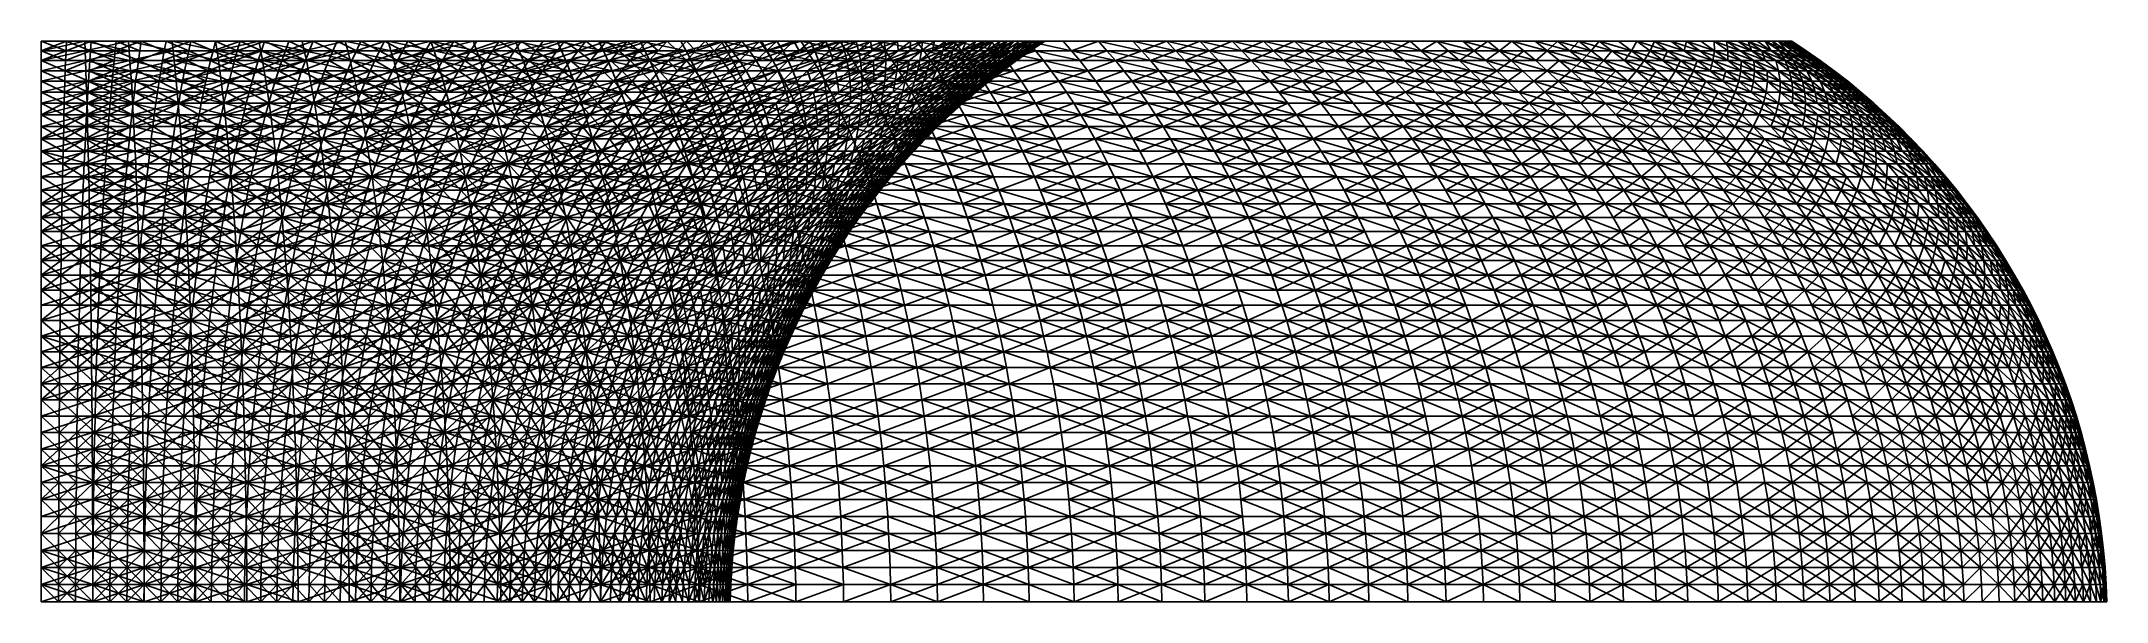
# Model space of a CAD drawing. Header units: millimetres. Extents: x -3250 to 6200, y -3250 to 3250.
# Drawn here: x 3800 to 6200, y 20 to 672 of the extents above; entities that cross this region are included whole.
import ezdxf

# ---------------------------------------------------------------- set-up
doc = ezdxf.new("R2010")
doc.units = ezdxf.units.MM
doc.header["$MEASUREMENT"] = 0
doc.layers.add('MESH_3D', color=2, linetype='CONTINUOUS')

msp = doc.modelspace()

# ---------------------------------------------------------------- linework, layer by layer
at = {"layer": 'MESH_3D'}
for points in [[(3850.7, 672, 766.6), (3800, 661, 749.3), (3800, 672, 766)], [(3850.7, 672, 766.6), (3851.1, 661, 750), (3800, 661, 749.3)], [(3828.7, 661, 1651), (3829.1, 672, 1634.4), (3800, 672, 1634)], [(3828.7, 661, 1651), (3800, 672, 1634), (3800, 661, 1650.7)], [(3850.7, 672, 25933.4), (3800, 661, 25950.7), (3851.1, 661, 25950)], [(3850.7, 672, 25933.4), (3800, 672, 25934), (3800, 661, 25950.7)], [(3829.1, 672, 25065.6), (3800, 661, 25049.3), (3800, 672, 25066)], [(3828.7, 661, 25049), (3800, 661, 25049.3), (3829.1, 672, 25065.6)], [(3828.7, 661, 1651), (3858.1, 672, 1635.5), (3829.1, 672, 1634.4)], [(3828.7, 661, 1651), (3857.3, 661, 1652.1), (3858.1, 672, 1635.5)], [(3857.3, 661, 25047.9), (3828.7, 661, 25049), (3829.1, 672, 25065.6)], [(3857.3, 661, 25047.9), (3829.1, 672, 25065.6), (3858.1, 672, 25064.5)], [(3850.7, 672, 766.6), (3901.4, 672, 768.5), (3902.2, 661, 751.9)], [(3850.7, 672, 766.6), (3902.2, 661, 751.9), (3851.1, 661, 750)], [(3901.4, 672, 25931.5), (3850.7, 672, 25933.4), (3851.1, 661, 25950)], [(3901.4, 672, 25931.5), (3851.1, 661, 25950), (3902.2, 661, 25948.1)], [(3857.3, 661, 1652.1), (3885.9, 661, 1653.9), (3858.1, 672, 1635.5)], [(3885.9, 661, 25046.1), (3857.3, 661, 25047.9), (3858.1, 672, 25064.5)], [(3858.1, 672, 1635.5), (3885.9, 661, 1653.9), (3887.1, 672, 1637.3)], [(3885.9, 661, 25046.1), (3858.1, 672, 25064.5), (3887.1, 672, 25062.7)], [(3885.9, 661, 1653.9), (3914.4, 661, 1656.4), (3916.1, 672, 1639.8)], [(3885.9, 661, 1653.9), (3916.1, 672, 1639.8), (3887.1, 672, 1637.3)], [(3914.4, 661, 25043.6), (3885.9, 661, 25046.1), (3887.1, 672, 25062.7)], [(3914.4, 661, 25043.6), (3887.1, 672, 25062.7), (3916.1, 672, 25060.2)], [(3901.4, 672, 768.5), (3952, 672, 771.7), (3953.2, 661, 755.1)], [(3901.4, 672, 768.5), (3953.2, 661, 755.1), (3902.2, 661, 751.9)], [(3953.2, 661, 25944.9), (3901.4, 672, 25931.5), (3902.2, 661, 25948.1)], [(3952, 672, 25928.3), (3901.4, 672, 25931.5), (3953.2, 661, 25944.9)], [(3914.4, 661, 1656.4), (3942.9, 661, 1659.6), (3916.1, 672, 1639.8)], [(3942.9, 661, 25040.4), (3914.4, 661, 25043.6), (3916.1, 672, 25060.2)], [(3916.1, 672, 1639.8), (3942.9, 661, 1659.6), (3945, 672, 1643.1)], [(3942.9, 661, 25040.4), (3916.1, 672, 25060.2), (3945, 672, 25056.9)], [(3942.9, 661, 1659.6), (3973.8, 672, 1647.1), (3945, 672, 1643.1)], [(3942.9, 661, 1659.6), (3971.3, 661, 1663.5), (3973.8, 672, 1647.1)], [(3971.3, 661, 25036.5), (3942.9, 661, 25040.4), (3945, 672, 25056.9)], [(3971.3, 661, 25036.5), (3945, 672, 25056.9), (3973.8, 672, 25052.9)], [(3952, 672, 771.7), (4002.5, 672, 776.1), (4004.2, 661, 759.5)], [(3952, 672, 771.7), (4004.2, 661, 759.5), (3953.2, 661, 755.1)], [(4004.2, 661, 25940.5), (3952, 672, 25928.3), (3953.2, 661, 25944.9)], [(4002.5, 672, 25923.9), (3952, 672, 25928.3), (4004.2, 661, 25940.5)], [(3971.3, 661, 1663.5), (3999.6, 661, 1668.1), (3973.8, 672, 1647.1)], [(3999.6, 661, 25031.9), (3971.3, 661, 25036.5), (3973.8, 672, 25052.9)], [(3973.8, 672, 1647.1), (3999.6, 661, 1668.1), (4002.5, 672, 1651.8)], [(3999.6, 661, 25031.9), (3973.8, 672, 25052.9), (4002.5, 672, 25048.2)], [(3999.6, 661, 1668.1), (4031, 672, 1657.2), (4002.5, 672, 1651.8)], [(3999.6, 661, 1668.1), (4027.7, 661, 1673.4), (4031, 672, 1657.2)], [(4027.7, 661, 25026.6), (3999.6, 661, 25031.9), (4002.5, 672, 25048.2)], [(4002.5, 672, 776.1), (4052.9, 672, 781.7), (4004.2, 661, 759.5)], [(4052.9, 672, 25918.3), (4002.5, 672, 25923.9), (4004.2, 661, 25940.5)], [(4027.7, 661, 25026.6), (4002.5, 672, 25048.2), (4031, 672, 25042.8)], [(4004.2, 661, 759.5), (4052.9, 672, 781.7), (4055, 661, 765.3)], [(4052.9, 672, 25918.3), (4004.2, 661, 25940.5), (4055, 661, 25934.7)], [(4027.7, 661, 1673.4), (4055.8, 661, 1679.5), (4059.5, 672, 1663.3)], [(4027.7, 661, 1673.4), (4059.5, 672, 1663.3), (4031, 672, 1657.2)], [(4055.8, 661, 25020.5), (4027.7, 661, 25026.6), (4031, 672, 25042.8)], [(4055.8, 661, 25020.5), (4031, 672, 25042.8), (4059.5, 672, 25036.7)], [(4052.9, 672, 781.7), (4103.2, 672, 788.7), (4105.6, 661, 772.2)], [(4052.9, 672, 781.7), (4105.6, 661, 772.2), (4055, 661, 765.3)], [(4105.6, 661, 25927.8), (4052.9, 672, 25918.3), (4055, 661, 25934.7)], [(4103.2, 672, 25911.3), (4052.9, 672, 25918.3), (4105.6, 661, 25927.8)], [(4055.8, 661, 1679.5), (4083.6, 661, 1686.2), (4059.5, 672, 1663.3)], [(4083.6, 661, 25013.8), (4055.8, 661, 25020.5), (4059.5, 672, 25036.7)], [(4059.5, 672, 1663.3), (4083.6, 661, 1686.2), (4087.7, 672, 1670.1)], [(4083.6, 661, 25013.8), (4059.5, 672, 25036.7), (4087.7, 672, 25029.9)], [(4083.6, 661, 1686.2), (4115.8, 672, 1677.6), (4087.7, 672, 1670.1)], [(4083.6, 661, 1686.2), (4111.3, 661, 1693.6), (4115.8, 672, 1677.6)], [(4111.3, 661, 25006.4), (4083.6, 661, 25013.8), (4087.7, 672, 25029.9)], [(4111.3, 661, 25006.4), (4087.7, 672, 25029.9), (4115.8, 672, 25022.4)], [(4103.2, 672, 788.7), (4153.2, 672, 796.9), (4105.6, 661, 772.2)], [(4153.2, 672, 25903.1), (4103.2, 672, 25911.3), (4105.6, 661, 25927.8)], [(4105.6, 661, 772.2), (4153.2, 672, 796.9), (4156.1, 661, 780.5)], [(4153.2, 672, 25903.1), (4105.6, 661, 25927.8), (4156.1, 661, 25919.5)], [(4111.3, 661, 1693.6), (4138.8, 661, 1701.7), (4115.8, 672, 1677.6)], [(4138.8, 661, 24998.3), (4111.3, 661, 25006.4), (4115.8, 672, 25022.4)], [(4115.8, 672, 1677.6), (4138.8, 661, 1701.7), (4143.7, 672, 1685.8)], [(4138.8, 661, 24998.3), (4115.8, 672, 25022.4), (4143.7, 672, 25014.2)], [(4138.8, 661, 1701.7), (4166.1, 661, 1710.5), (4143.7, 672, 1685.8)], [(4166.1, 661, 24989.5), (4138.8, 661, 24998.3), (4143.7, 672, 25014.2)], [(4143.7, 672, 1685.8), (4166.1, 661, 1710.5), (4171.3, 672, 1694.8)], [(4166.1, 661, 24989.5), (4143.7, 672, 25014.2), (4171.3, 672, 25005.2)], [(4153.2, 672, 796.9), (4206.3, 661, 790), (4156.1, 661, 780.5)], [(4153.2, 672, 796.9), (4203, 672, 806.3), (4206.3, 661, 790)], [(4206.3, 661, 25910), (4153.2, 672, 25903.1), (4156.1, 661, 25919.5)], [(4203, 672, 25893.7), (4153.2, 672, 25903.1), (4206.3, 661, 25910)], [(4166.1, 661, 1710.5), (4198.8, 672, 1704.4), (4171.3, 672, 1694.8)], [(4166.1, 661, 1710.5), (4193.1, 661, 1720), (4198.8, 672, 1704.4)], [(4193.1, 661, 24980), (4166.1, 661, 24989.5), (4171.3, 672, 25005.2)], [(4193.1, 661, 24980), (4171.3, 672, 25005.2), (4198.8, 672, 24995.6)], [(4193.1, 661, 1720), (4219.9, 661, 1730.1), (4198.8, 672, 1704.4)], [(4219.9, 661, 24969.9), (4193.1, 661, 24980), (4198.8, 672, 24995.6)], [(4198.8, 672, 1704.4), (4219.9, 661, 1730.1), (4226, 672, 1714.6)], [(4219.9, 661, 24969.9), (4198.8, 672, 24995.6), (4226, 672, 24985.4)], [(4203, 672, 806.3), (4252.6, 672, 817), (4206.3, 661, 790)], [(4256.3, 661, 25899.2), (4203, 672, 25893.7), (4206.3, 661, 25910)], [(4252.6, 672, 25883), (4203, 672, 25893.7), (4256.3, 661, 25899.2)], [(4206.3, 661, 790), (4252.6, 672, 817), (4256.3, 661, 800.8)], [(4219.9, 661, 1730.1), (4246.4, 661, 1740.9), (4226, 672, 1714.6)], [(4246.4, 661, 24959.1), (4219.9, 661, 24969.9), (4226, 672, 24985.4)], [(4226, 672, 1714.6), (4246.4, 661, 1740.9), (4252.9, 672, 1725.6)], [(4246.4, 661, 24959.1), (4226, 672, 24985.4), (4252.9, 672, 24974.4)], [(4246.4, 661, 1740.9), (4279.5, 672, 1737.2), (4252.9, 672, 1725.6)], [(4246.4, 661, 1740.9), (4272.7, 661, 1752.4), (4279.5, 672, 1737.2)], [(4272.7, 661, 24947.6), (4246.4, 661, 24959.1), (4252.9, 672, 24974.4)], [(4252.6, 672, 817), (4301.9, 672, 828.9), (4306, 661, 812.8)], [(4252.6, 672, 817), (4306, 661, 812.8), (4256.3, 661, 800.8)], [(4301.9, 672, 25871.1), (4252.6, 672, 25883), (4256.3, 661, 25899.2)], [(4272.7, 661, 24947.6), (4252.9, 672, 24974.4), (4279.5, 672, 24962.8)], [(4301.9, 672, 25871.1), (4256.3, 661, 25899.2), (4306, 661, 25887.2)], [(4272.7, 661, 1752.4), (4298.7, 661, 1764.5), (4279.5, 672, 1737.2)], [(4298.7, 661, 24935.5), (4272.7, 661, 24947.6), (4279.5, 672, 24962.8)], [(4279.5, 672, 1737.2), (4298.7, 661, 1764.5), (4305.9, 672, 1749.5)], [(4298.7, 661, 24935.5), (4279.5, 672, 24962.8), (4305.9, 672, 24950.5)], [(4298.7, 661, 1764.5), (4331.9, 672, 1762.4), (4305.9, 672, 1749.5)], [(4298.7, 661, 1764.5), (4324.3, 661, 1777.2), (4331.9, 672, 1762.4)], [(4331.9, 672, 24937.6), (4298.7, 661, 24935.5), (4305.9, 672, 24950.5)], [(4324.3, 661, 24922.8), (4298.7, 661, 24935.5), (4331.9, 672, 24937.6)], [(4301.9, 672, 828.9), (4350.9, 672, 842), (4306, 661, 812.8)], [(4350.9, 672, 25858), (4301.9, 672, 25871.1), (4306, 661, 25887.2)], [(4306, 661, 812.8), (4350.9, 672, 842), (4355.4, 661, 826)], [(4350.9, 672, 25858), (4306, 661, 25887.2), (4355.4, 661, 25874)], [(4324.3, 661, 1777.2), (4349.7, 661, 1790.6), (4357.6, 672, 1776)], [(4324.3, 661, 1777.2), (4357.6, 672, 1776), (4331.9, 672, 1762.4)], [(4349.7, 661, 24909.4), (4324.3, 661, 24922.8), (4331.9, 672, 24937.6)], [(4349.7, 661, 24909.4), (4331.9, 672, 24937.6), (4357.6, 672, 24924)], [(4349.7, 661, 1790.6), (4374.7, 661, 1804.6), (4357.6, 672, 1776)], [(4374.7, 661, 24895.4), (4349.7, 661, 24909.4), (4357.6, 672, 24924)], [(4350.9, 672, 842), (4404.4, 661, 840.4), (4355.4, 661, 826)], [(4350.9, 672, 842), (4399.5, 672, 856.3), (4404.4, 661, 840.4)], [(4399.5, 672, 25843.7), (4350.9, 672, 25858), (4355.4, 661, 25874)], [(4399.5, 672, 25843.7), (4355.4, 661, 25874), (4404.4, 661, 25859.6)], [(4357.6, 672, 1776), (4374.7, 661, 1804.6), (4383, 672, 1790.2)], [(4374.7, 661, 24895.4), (4357.6, 672, 24924), (4383, 672, 24909.8)], [(4374.7, 661, 1804.6), (4399.3, 661, 1819.3), (4408, 672, 1805.1)], [(4374.7, 661, 1804.6), (4408, 672, 1805.1), (4383, 672, 1790.2)], [(4408, 672, 24894.9), (4374.7, 661, 24895.4), (4383, 672, 24909.8)], [(4399.3, 661, 24880.7), (4374.7, 661, 24895.4), (4408, 672, 24894.9)], [(4399.3, 661, 1819.3), (4423.6, 661, 1834.5), (4432.6, 672, 1820.6)], [(4399.3, 661, 1819.3), (4432.6, 672, 1820.6), (4408, 672, 1805.1)], [(4423.6, 661, 24865.5), (4399.3, 661, 24880.7), (4408, 672, 24894.9)], [(4399.5, 672, 856.3), (4447.8, 672, 871.9), (4453.1, 661, 856.1)], [(4399.5, 672, 856.3), (4453.1, 661, 856.1), (4404.4, 661, 840.4)], [(4453.1, 661, 25843.9), (4399.5, 672, 25843.7), (4404.4, 661, 25859.6)], [(4447.8, 672, 25828.1), (4399.5, 672, 25843.7), (4453.1, 661, 25843.9)], [(4423.6, 661, 24865.5), (4408, 672, 24894.9), (4432.6, 672, 24879.4)], [(4423.6, 661, 1834.5), (4456.8, 672, 1836.6), (4432.6, 672, 1820.6)], [(4423.6, 661, 1834.5), (4447.4, 661, 1850.4), (4456.8, 672, 1836.6)], [(4447.4, 661, 24849.6), (4423.6, 661, 24865.5), (4432.6, 672, 24879.4)], [(4447.4, 661, 24849.6), (4432.6, 672, 24879.4), (4456.8, 672, 24863.4)], [(4447.4, 661, 1850.4), (4470.9, 661, 1866.8), (4480.6, 672, 1853.3)], [(4447.4, 661, 1850.4), (4480.6, 672, 1853.3), (4456.8, 672, 1836.6)], [(4470.9, 661, 24833.2), (4447.4, 661, 24849.6), (4456.8, 672, 24863.4)], [(4447.8, 672, 871.9), (4501.4, 661, 873), (4453.1, 661, 856.1)], [(4447.8, 672, 871.9), (4495.7, 672, 888.6), (4501.4, 661, 873)], [(4495.7, 672, 25811.4), (4447.8, 672, 25828.1), (4453.1, 661, 25843.9)], [(4495.7, 672, 25811.4), (4453.1, 661, 25843.9), (4501.4, 661, 25827)], [(4470.9, 661, 24833.2), (4456.8, 672, 24863.4), (4480.6, 672, 24846.7)], [(4470.9, 661, 1866.8), (4504, 672, 1870.6), (4480.6, 672, 1853.3)], [(4470.9, 661, 1866.8), (4494, 661, 1883.8), (4504, 672, 1870.6)], [(4494, 661, 24816.2), (4470.9, 661, 24833.2), (4480.6, 672, 24846.7)], [(4494, 661, 24816.2), (4480.6, 672, 24846.7), (4504, 672, 24829.4)], [(4494, 661, 1883.8), (4516.6, 661, 1901.4), (4527, 672, 1888.4)], [(4494, 661, 1883.8), (4527, 672, 1888.4), (4504, 672, 1870.6)], [(4516.6, 661, 24798.6), (4494, 661, 24816.2), (4504, 672, 24829.4)], [(4495.7, 672, 888.6), (4543.1, 672, 906.6), (4549.2, 661, 891.1)], [(4495.7, 672, 888.6), (4549.2, 661, 891.1), (4501.4, 661, 873)], [(4549.2, 661, 25808.9), (4495.7, 672, 25811.4), (4501.4, 661, 25827)], [(4543.1, 672, 25793.4), (4495.7, 672, 25811.4), (4549.2, 661, 25808.9)], [(4516.6, 661, 24798.6), (4504, 672, 24829.4), (4527, 672, 24811.6)], [(4516.6, 661, 1901.4), (4538.8, 661, 1919.6), (4527, 672, 1888.4)], [(4538.8, 661, 24780.4), (4516.6, 661, 24798.6), (4527, 672, 24811.6)], [(4527, 672, 1888.4), (4538.8, 661, 1919.6), (4549.5, 672, 1906.8)], [(4538.8, 661, 24780.4), (4527, 672, 24811.6), (4549.5, 672, 24793.2)], [(4538.8, 661, 1919.6), (4560.5, 661, 1938.2), (4549.5, 672, 1906.8)], [(4560.5, 661, 24761.8), (4538.8, 661, 24780.4), (4549.5, 672, 24793.2)], [(4543.1, 672, 906.6), (4590.1, 672, 925.7), (4549.2, 661, 891.1)], [(4590.1, 672, 25774.3), (4543.1, 672, 25793.4), (4549.2, 661, 25808.9)], [(4549.2, 661, 891.1), (4590.1, 672, 925.7), (4596.5, 661, 910.4)], [(4590.1, 672, 25774.3), (4549.2, 661, 25808.9), (4596.5, 661, 25789.6)], [(4549.5, 672, 1906.8), (4560.5, 661, 1938.2), (4571.5, 672, 1925.8)], [(4560.5, 661, 24761.8), (4549.5, 672, 24793.2), (4571.5, 672, 24774.2)], [(4560.5, 661, 1938.2), (4593.1, 672, 1945.3), (4571.5, 672, 1925.8)], [(4560.5, 661, 1938.2), (4581.8, 661, 1957.5), (4593.1, 672, 1945.3)], [(4581.8, 661, 24742.5), (4560.5, 661, 24761.8), (4571.5, 672, 24774.2)], [(4581.8, 661, 24742.5), (4571.5, 672, 24774.2), (4593.1, 672, 24754.7)], [(4581.8, 661, 1957.5), (4602.5, 661, 1977.2), (4614.1, 672, 1965.3)], [(4581.8, 661, 1957.5), (4614.1, 672, 1965.3), (4593.1, 672, 1945.3)], [(4602.5, 661, 24722.8), (4581.8, 661, 24742.5), (4593.1, 672, 24754.7)], [(4590.1, 672, 925.7), (4643.4, 661, 930.8), (4596.5, 661, 910.4)], [(4590.1, 672, 925.7), (4636.6, 672, 946), (4643.4, 661, 930.8)], [(4636.6, 672, 25754), (4590.1, 672, 25774.3), (4596.5, 661, 25789.6)], [(4602.5, 661, 24722.8), (4593.1, 672, 24754.7), (4614.1, 672, 24734.7)], [(4636.6, 672, 25754), (4596.5, 661, 25789.6), (4643.4, 661, 25769.2)], [(4602.5, 661, 1977.2), (4622.8, 661, 1997.5), (4614.1, 672, 1965.3)], [(4622.8, 661, 24702.5), (4602.5, 661, 24722.8), (4614.1, 672, 24734.7)], [(4614.1, 672, 1965.3), (4622.8, 661, 1997.5), (4634.7, 672, 1985.9)], [(4622.8, 661, 24702.5), (4614.1, 672, 24734.7), (4634.7, 672, 24714.1)], [(4622.8, 661, 1997.5), (4642.5, 661, 2018.2), (4654.7, 672, 2006.9)], [(4622.8, 661, 1997.5), (4654.7, 672, 2006.9), (4634.7, 672, 1985.9)], [(4642.5, 661, 24681.8), (4622.8, 661, 24702.5), (4634.7, 672, 24714.1)], [(4642.5, 661, 24681.8), (4634.7, 672, 24714.1), (4654.7, 672, 24693.1)], [(4636.6, 672, 946), (4682.5, 672, 967.4), (4643.4, 661, 930.8)], [(4682.5, 672, 25732.6), (4636.6, 672, 25754), (4643.4, 661, 25769.2)], [(4642.5, 661, 2018.2), (4661.8, 661, 2039.5), (4674.2, 672, 2028.5)], [(4642.5, 661, 2018.2), (4674.2, 672, 2028.5), (4654.7, 672, 2006.9)], [(4661.8, 661, 24660.5), (4642.5, 661, 24681.8), (4654.7, 672, 24693.1)], [(4643.4, 661, 930.8), (4682.5, 672, 967.4), (4689.7, 661, 952.4)], [(4682.5, 672, 25732.6), (4643.4, 661, 25769.2), (4689.7, 661, 25747.6)], [(4661.8, 661, 24660.5), (4654.7, 672, 24693.1), (4674.2, 672, 24671.5)], [(4661.8, 661, 2039.5), (4680.4, 661, 2061.2), (4674.2, 672, 2028.5)], [(4680.4, 661, 24638.8), (4661.8, 661, 24660.5), (4674.2, 672, 24671.5)], [(4674.2, 672, 2028.5), (4680.4, 661, 2061.2), (4693.2, 672, 2050.5)], [(4680.4, 661, 24638.8), (4674.2, 672, 24671.5), (4693.2, 672, 24649.5)], [(4680.4, 661, 2061.2), (4698.6, 661, 2083.4), (4711.6, 672, 2073)], [(4680.4, 661, 2061.2), (4711.6, 672, 2073), (4693.2, 672, 2050.5)], [(4698.6, 661, 24616.6), (4680.4, 661, 24638.8), (4693.2, 672, 24649.5)], [(4682.5, 672, 967.4), (4735.5, 661, 975.2), (4689.7, 661, 952.4)], [(4682.5, 672, 967.4), (4727.9, 672, 990), (4735.5, 661, 975.2)], [(4727.9, 672, 25710), (4682.5, 672, 25732.6), (4689.7, 661, 25747.6)], [(4727.9, 672, 25710), (4689.7, 661, 25747.6), (4735.5, 661, 25724.8)], [(4698.6, 661, 24616.6), (4693.2, 672, 24649.5), (4711.6, 672, 24627)], [(4698.6, 661, 2083.4), (4716.2, 661, 2106), (4711.6, 672, 2073)], [(4729.4, 672, 24604), (4698.6, 661, 24616.6), (4711.6, 672, 24627)], [(4716.2, 661, 24594), (4698.6, 661, 24616.6), (4729.4, 672, 24604)], [(4711.6, 672, 2073), (4716.2, 661, 2106), (4729.4, 672, 2096)], [(4716.2, 661, 2106), (4746.7, 672, 2119.4), (4729.4, 672, 2096)], [(4716.2, 661, 2106), (4733.2, 661, 2129.1), (4746.7, 672, 2119.4)], [(4733.2, 661, 24570.9), (4716.2, 661, 24594), (4729.4, 672, 24604)], [(4727.9, 672, 990), (4772.8, 672, 1013.7), (4780.7, 661, 999.1)], [(4727.9, 672, 990), (4780.7, 661, 999.1), (4735.5, 661, 975.2)], [(4780.7, 661, 25700.9), (4727.9, 672, 25710), (4735.5, 661, 25724.8)], [(4772.8, 672, 25686.3), (4727.9, 672, 25710), (4780.7, 661, 25700.9)], [(4733.2, 661, 24570.9), (4729.4, 672, 24604), (4746.7, 672, 24580.6)], [(4733.2, 661, 2129.1), (4763.4, 672, 2143.2), (4746.7, 672, 2119.4)], [(4733.2, 661, 2129.1), (4749.6, 661, 2152.6), (4763.4, 672, 2143.2)], [(4749.6, 661, 24547.4), (4733.2, 661, 24570.9), (4746.7, 672, 24580.6)], [(4749.6, 661, 24547.4), (4746.7, 672, 24580.6), (4763.4, 672, 24556.8)], [(4749.6, 661, 2152.6), (4779.4, 672, 2167.4), (4763.4, 672, 2143.2)], [(4749.6, 661, 2152.6), (4765.5, 661, 2176.4), (4779.4, 672, 2167.4)], [(4765.5, 661, 24523.6), (4749.6, 661, 24547.4), (4763.4, 672, 24556.8)], [(4765.5, 661, 24523.6), (4763.4, 672, 24556.8), (4779.4, 672, 24532.6)], [(4765.5, 661, 2176.4), (4794.9, 672, 2192), (4779.4, 672, 2167.4)], [(4765.5, 661, 2176.4), (4780.7, 661, 2200.7), (4794.9, 672, 2192)], [(4780.7, 661, 24499.3), (4765.5, 661, 24523.6), (4779.4, 672, 24532.6)], [(4772.8, 672, 1013.7), (4825.3, 661, 1024.1), (4780.7, 661, 999.1)], [(4772.8, 672, 1013.7), (4817, 672, 1038.5), (4825.3, 661, 1024.1)], [(4825.3, 661, 25675.9), (4772.8, 672, 25686.3), (4780.7, 661, 25700.9)], [(4817, 672, 25661.5), (4772.8, 672, 25686.3), (4825.3, 661, 25675.9)], [(4780.7, 661, 24499.3), (4779.4, 672, 24532.6), (4794.9, 672, 24508)], [(4780.7, 661, 2200.7), (4795.4, 661, 2225.3), (4794.9, 672, 2192)], [(4795.4, 661, 24474.7), (4780.7, 661, 24499.3), (4794.9, 672, 24508)], [(4794.9, 672, 2192), (4795.4, 661, 2225.3), (4809.8, 672, 2217)], [(4795.4, 661, 24474.7), (4794.9, 672, 24508), (4809.8, 672, 24483)], [(4795.4, 661, 2225.3), (4809.4, 661, 2250.3), (4824, 672, 2242.4)], [(4795.4, 661, 2225.3), (4824, 672, 2242.4), (4809.8, 672, 2217)], [(4809.4, 661, 24449.7), (4795.4, 661, 24474.7), (4809.8, 672, 24483)], [(4809.4, 661, 2250.3), (4822.8, 661, 2275.7), (4824, 672, 2242.4)], [(4809.4, 661, 24449.7), (4809.8, 672, 24483), (4824, 672, 24457.6)], [(4822.8, 661, 24424.3), (4809.4, 661, 24449.7), (4824, 672, 24457.6)], [(4817, 672, 1038.5), (4860.6, 672, 1064.4), (4869.3, 661, 1050.2)], [(4817, 672, 1038.5), (4869.3, 661, 1050.2), (4825.3, 661, 1024.1)], [(4860.6, 672, 25635.6), (4817, 672, 25661.5), (4825.3, 661, 25675.9)], [(4822.8, 661, 2275.7), (4835.5, 661, 2301.3), (4837.6, 672, 2268.1)], [(4824, 672, 2242.4), (4822.8, 661, 2275.7), (4837.6, 672, 2268.1)], [(4822.8, 661, 24424.3), (4824, 672, 24457.6), (4837.6, 672, 24431.9)], [(4835.5, 661, 24398.7), (4822.8, 661, 24424.3), (4837.6, 672, 24431.9)], [(4860.6, 672, 25635.6), (4825.3, 661, 25675.9), (4869.3, 661, 25649.8)], [(4835.5, 661, 2301.3), (4847.6, 661, 2327.3), (4862.8, 672, 2320.5)], [(4835.5, 661, 2301.3), (4862.8, 672, 2320.5), (4850.5, 672, 2294.1)], [(4837.6, 672, 2268.1), (4835.5, 661, 2301.3), (4850.5, 672, 2294.1)], [(4835.5, 661, 24398.7), (4837.6, 672, 24431.9), (4850.5, 672, 24405.9)], [(4847.6, 661, 24372.7), (4835.5, 661, 24398.7), (4850.5, 672, 24405.9)], [(4847.6, 661, 2327.3), (4874.4, 672, 2347.1), (4862.8, 672, 2320.5)], [(4847.6, 661, 2327.3), (4859.1, 661, 2353.6), (4874.4, 672, 2347.1)], [(4847.6, 661, 24372.7), (4850.5, 672, 24405.9), (4862.8, 672, 24379.5)], [(4859.1, 661, 24346.4), (4847.6, 661, 24372.7), (4862.8, 672, 24379.5)], [(4859.1, 661, 2353.6), (4869.9, 661, 2380.1), (4874.4, 672, 2347.1)], [(4859.1, 661, 24346.4), (4862.8, 672, 24379.5), (4874.4, 672, 24352.9)], [(4869.9, 661, 24319.9), (4859.1, 661, 24346.4), (4874.4, 672, 24352.9)], [(4860.6, 672, 1064.4), (4912.6, 661, 1077.4), (4869.3, 661, 1050.2)], [(4860.6, 672, 1064.4), (4903.6, 672, 1091.4), (4912.6, 661, 1077.4)], [(4903.6, 672, 25608.6), (4860.6, 672, 25635.6), (4869.3, 661, 25649.8)], [(4903.6, 672, 25608.6), (4869.3, 661, 25649.8), (4912.6, 661, 25622.6)], [(4869.9, 661, 2380.1), (4880, 661, 2406.9), (4885.4, 672, 2374)], [(4874.4, 672, 2347.1), (4869.9, 661, 2380.1), (4885.4, 672, 2374)], [(4869.9, 661, 24319.9), (4874.4, 672, 24352.9), (4885.4, 672, 24326)], [(4895.6, 672, 24298.8), (4869.9, 661, 24319.9), (4885.4, 672, 24326)], [(4880, 661, 24293.1), (4869.9, 661, 24319.9), (4895.6, 672, 24298.8)], [(4880, 661, 2406.9), (4905.2, 672, 2428.7), (4895.6, 672, 2401.2)], [(4880, 661, 2406.9), (4889.5, 661, 2433.9), (4905.2, 672, 2428.7)], [(4885.4, 672, 2374), (4880, 661, 2406.9), (4895.6, 672, 2401.2)], [(4889.5, 661, 24266.1), (4880, 661, 24293.1), (4895.6, 672, 24298.8)], [(4889.5, 661, 2433.9), (4898.3, 661, 2461.2), (4905.2, 672, 2428.7)], [(4889.5, 661, 24266.1), (4895.6, 672, 24298.8), (4905.2, 672, 24271.3)], [(4898.3, 661, 24238.8), (4889.5, 661, 24266.1), (4905.2, 672, 24271.3)], [(4898.3, 661, 2461.2), (4922.4, 672, 2484.2), (4914.2, 672, 2456.3)], [(4898.3, 661, 2461.2), (4906.4, 661, 2488.7), (4922.4, 672, 2484.2)], [(4905.2, 672, 2428.7), (4898.3, 661, 2461.2), (4914.2, 672, 2456.3)], [(4898.3, 661, 24238.8), (4905.2, 672, 24271.3), (4914.2, 672, 24243.7)], [(4906.4, 661, 24211.3), (4898.3, 661, 24238.8), (4914.2, 672, 24243.7)], [(4903.6, 672, 1091.4), (4945.8, 672, 1119.4), (4912.6, 661, 1077.4)], [(4945.8, 672, 25580.6), (4903.6, 672, 25608.6), (4912.6, 661, 25622.6)], [(4906.4, 661, 2488.7), (4913.8, 661, 2516.4), (4929.9, 672, 2512.3)], [(4906.4, 661, 2488.7), (4929.9, 672, 2512.3), (4922.4, 672, 2484.2)], [(4906.4, 661, 24211.3), (4914.2, 672, 24243.7), (4922.4, 672, 24215.8)], [(4913.8, 661, 24183.6), (4906.4, 661, 24211.3), (4922.4, 672, 24215.8)], [(4912.6, 661, 1077.4), (4945.8, 672, 1119.4), (4955.2, 661, 1105.7)], [(4945.8, 672, 25580.6), (4912.6, 661, 25622.6), (4955.2, 661, 25594.3)], [(4913.8, 661, 2516.4), (4920.5, 661, 2544.2), (4929.9, 672, 2512.3)], [(4913.8, 661, 24183.6), (4922.4, 672, 24215.8), (4929.9, 672, 24187.7)], [(4920.5, 661, 24155.8), (4913.8, 661, 24183.6), (4929.9, 672, 24187.7)], [(4920.5, 661, 2544.2), (4926.6, 661, 2572.3), (4936.7, 672, 2540.5)], [(4929.9, 672, 2512.3), (4920.5, 661, 2544.2), (4936.7, 672, 2540.5)], [(4920.5, 661, 24155.8), (4929.9, 672, 24187.7), (4936.7, 672, 24159.5)], [(4926.6, 661, 24127.7), (4920.5, 661, 24155.8), (4936.7, 672, 24159.5)], [(4926.6, 661, 2572.3), (4948.2, 672, 2597.5), (4942.8, 672, 2569)], [(4926.6, 661, 2572.3), (4931.9, 661, 2600.4), (4948.2, 672, 2597.5)], [(4936.7, 672, 2540.5), (4926.6, 661, 2572.3), (4942.8, 672, 2569)], [(4926.6, 661, 24127.7), (4936.7, 672, 24159.5), (4942.8, 672, 24131)], [(4931.9, 661, 24099.6), (4926.6, 661, 24127.7), (4942.8, 672, 24131)], [(4931.9, 661, 2600.4), (4936.5, 661, 2628.7), (4948.2, 672, 2597.5)], [(4931.9, 661, 24099.6), (4942.8, 672, 24131), (4948.2, 672, 24102.5)], [(4936.5, 661, 24071.3), (4931.9, 661, 24099.6), (4948.2, 672, 24102.5)], [(4936.5, 661, 2628.7), (4940.4, 661, 2657.1), (4952.9, 672, 2626.2)], [(4948.2, 672, 2597.5), (4936.5, 661, 2628.7), (4952.9, 672, 2626.2)], [(4936.5, 661, 24071.3), (4948.2, 672, 24102.5), (4952.9, 672, 24073.8)], [(4940.4, 661, 24042.9), (4936.5, 661, 24071.3), (4952.9, 672, 24073.8)], [(4940.4, 661, 2657.1), (4960.2, 672, 2683.9), (4956.9, 672, 2655)], [(4940.4, 661, 2657.1), (4943.6, 661, 2685.6), (4960.2, 672, 2683.9)], [(4952.9, 672, 2626.2), (4940.4, 661, 2657.1), (4956.9, 672, 2655)], [(4940.4, 661, 24042.9), (4952.9, 672, 24073.8), (4956.9, 672, 24045)], [(4943.6, 661, 24014.4), (4940.4, 661, 24042.9), (4956.9, 672, 24045)], [(4943.6, 661, 2685.6), (4946.1, 661, 2714.1), (4962.7, 672, 2712.9)], [(4943.6, 661, 2685.6), (4962.7, 672, 2712.9), (4960.2, 672, 2683.9)], [(4943.6, 661, 24014.4), (4956.9, 672, 24045), (4960.2, 672, 24016.1)], [(4946.1, 661, 23985.9), (4943.6, 661, 24014.4), (4960.2, 672, 24016.1)], [(4945.8, 672, 1119.4), (4987.4, 672, 1148.5), (4997.1, 661, 1135)], [(4945.8, 672, 1119.4), (4997.1, 661, 1135), (4955.2, 661, 1105.7)], [(4997.1, 661, 25565), (4945.8, 672, 25580.6), (4955.2, 661, 25594.3)], [(4987.4, 672, 25551.5), (4945.8, 672, 25580.6), (4997.1, 661, 25565)], [(4946.1, 661, 2714.1), (4947.9, 661, 2742.7), (4964.5, 672, 2741.9)], [(4946.1, 661, 2714.1), (4964.5, 672, 2741.9), (4962.7, 672, 2712.9)], [(4946.1, 661, 23985.9), (4960.2, 672, 24016.1), (4962.7, 672, 23987.1)], [(4947.9, 661, 23957.3), (4946.1, 661, 23985.9), (4962.7, 672, 23987.1)], [(4947.9, 661, 2742.7), (4949, 661, 2771.3), (4964.5, 672, 2741.9)], [(4947.9, 661, 23957.3), (4962.7, 672, 23987.1), (4964.5, 672, 23958.1)], [(4949, 661, 23928.7), (4947.9, 661, 23957.3), (4964.5, 672, 23958.1)], [(4949, 661, 2771.3), (4949.3, 661, 2800), (4966, 672, 2800)], [(4949, 661, 2771.3), (4966, 672, 2800), (4965.6, 672, 2770.9)], [(4964.5, 672, 2741.9), (4949, 661, 2771.3), (4965.6, 672, 2770.9)], [(4949, 661, 23928.7), (4964.5, 672, 23958.1), (4965.6, 672, 23929.1)], [(4949, 661, 23928.7), (4966, 672, 23900), (4949.3, 661, 23900)], [(4949, 661, 23928.7), (4965.6, 672, 23929.1), (4966, 672, 23900)], [(4966, 672, 23900), (4966, 672, 2800), (4949.3, 661, 2800)], [(4949.3, 661, 23900), (4966, 672, 23900), (4949.3, 661, 2800)], [(4987.4, 672, 1148.5), (5028.2, 672, 1178.6), (4997.1, 661, 1135)], [(5028.2, 672, 25521.4), (4987.4, 672, 25551.5), (4997.1, 661, 25565)], [(4997.1, 661, 1135), (5028.2, 672, 1178.6), (5038.2, 661, 1165.4)], [(5028.2, 672, 25521.4), (4997.1, 661, 25565), (5038.2, 661, 25534.6)], [(5028.2, 672, 1178.6), (5068.2, 672, 1209.7), (5078.6, 661, 1196.7)], [(5028.2, 672, 1178.6), (5078.6, 661, 1196.7), (5038.2, 661, 1165.4)], [(5078.6, 661, 25503.3), (5028.2, 672, 25521.4), (5038.2, 661, 25534.6)], [(5068.2, 672, 25490.3), (5028.2, 672, 25521.4), (5078.6, 661, 25503.3)], [(5068.2, 672, 1209.7), (5107.5, 672, 1241.8), (5118.1, 661, 1229.1)], [(5068.2, 672, 1209.7), (5118.1, 661, 1229.1), (5078.6, 661, 1196.7)], [(5107.5, 672, 25458.2), (5068.2, 672, 25490.3), (5078.6, 661, 25503.3)], [(5107.5, 672, 25458.2), (5078.6, 661, 25503.3), (5118.1, 661, 25470.9)], [(5107.5, 672, 1241.8), (5145.9, 672, 1274.9), (5156.9, 661, 1262.5)], [(5107.5, 672, 1241.8), (5156.9, 661, 1262.5), (5118.1, 661, 1229.1)], [(5145.9, 672, 25425.1), (5107.5, 672, 25458.2), (5118.1, 661, 25470.9)], [(5145.9, 672, 25425.1), (5118.1, 661, 25470.9), (5156.9, 661, 25437.5)], [(5145.9, 672, 1274.9), (5183.5, 672, 1308.9), (5156.9, 661, 1262.5)], [(5194.8, 661, 25403.2), (5145.9, 672, 25425.1), (5156.9, 661, 25437.5)], [(5183.5, 672, 25391.1), (5145.9, 672, 25425.1), (5194.8, 661, 25403.2)], [(5156.9, 661, 1262.5), (5183.5, 672, 1308.9), (5194.8, 661, 1296.8)], [(5183.5, 672, 1308.9), (5220.2, 672, 1343.9), (5194.8, 661, 1296.8)], [(5231.8, 661, 25368), (5183.5, 672, 25391.1), (5194.8, 661, 25403.2)], [(5220.2, 672, 25356.1), (5183.5, 672, 25391.1), (5231.8, 661, 25368)], [(5194.8, 661, 1296.8), (5220.2, 672, 1343.9), (5231.8, 661, 1332)], [(5220.2, 672, 1343.9), (5256.1, 672, 1379.8), (5268, 661, 1368.2)], [(5220.2, 672, 1343.9), (5268, 661, 1368.2), (5231.8, 661, 1332)], [(5256.1, 672, 25320.2), (5220.2, 672, 25356.1), (5231.8, 661, 25368)], [(5256.1, 672, 25320.2), (5231.8, 661, 25368), (5268, 661, 25331.8)], [(5256.1, 672, 1379.8), (5291.1, 672, 1416.5), (5268, 661, 1368.2)], [(5303.2, 661, 25294.8), (5256.1, 672, 25320.2), (5268, 661, 25331.8)], [(5291.1, 672, 25283.5), (5256.1, 672, 25320.2), (5303.2, 661, 25294.8)], [(5268, 661, 1368.2), (5291.1, 672, 1416.5), (5303.2, 661, 1405.2)], [(5291.1, 672, 1416.5), (5325.1, 672, 1454.1), (5337.5, 661, 1443.1)], [(5291.1, 672, 1416.5), (5337.5, 661, 1443.1), (5303.2, 661, 1405.2)], [(5325.1, 672, 25245.9), (5291.1, 672, 25283.5), (5303.2, 661, 25294.8)], [(5325.1, 672, 25245.9), (5303.2, 661, 25294.8), (5337.5, 661, 25256.9)], [(5325.1, 672, 1454.1), (5358.2, 672, 1492.5), (5337.5, 661, 1443.1)], [(5370.9, 661, 25218.1), (5325.1, 672, 25245.9), (5337.5, 661, 25256.9)], [(5358.2, 672, 25207.5), (5325.1, 672, 25245.9), (5370.9, 661, 25218.1)], [(5337.5, 661, 1443.1), (5358.2, 672, 1492.5), (5370.9, 661, 1481.9)], [(5358.2, 672, 1492.5), (5403.3, 661, 1521.4), (5370.9, 661, 1481.9)], [(5358.2, 672, 1492.5), (5390.3, 672, 1531.8), (5403.3, 661, 1521.4)], [(5390.3, 672, 25168.2), (5358.2, 672, 25207.5), (5370.9, 661, 25218.1)], [(5390.3, 672, 25168.2), (5370.9, 661, 25218.1), (5403.3, 661, 25178.6)], [(5390.3, 672, 1531.8), (5421.4, 672, 1571.8), (5403.3, 661, 1521.4)], [(5421.4, 672, 25128.2), (5390.3, 672, 25168.2), (5403.3, 661, 25178.6)], [(5403.3, 661, 1521.4), (5421.4, 672, 1571.8), (5434.6, 661, 1561.8)], [(5421.4, 672, 25128.2), (5403.3, 661, 25178.6), (5434.6, 661, 25138.2)], [(5421.4, 672, 1571.8), (5465, 661, 1602.9), (5434.6, 661, 1561.8)], [(5421.4, 672, 1571.8), (5451.5, 672, 1612.6), (5465, 661, 1602.9)], [(5465, 661, 25097.1), (5421.4, 672, 25128.2), (5434.6, 661, 25138.2)], [(5451.5, 672, 25087.4), (5421.4, 672, 25128.2), (5465, 661, 25097.1)], [(5451.5, 672, 1612.6), (5480.6, 672, 1654.2), (5494.3, 661, 1644.8)], [(5451.5, 672, 1612.6), (5494.3, 661, 1644.8), (5465, 661, 1602.9)], [(5480.6, 672, 25045.8), (5451.5, 672, 25087.4), (5465, 661, 25097.1)], [(5480.6, 672, 25045.8), (5465, 661, 25097.1), (5494.3, 661, 25055.2)], [(5480.6, 672, 1654.2), (5508.6, 672, 1696.4), (5494.3, 661, 1644.8)], [(5508.6, 672, 25003.6), (5480.6, 672, 25045.8), (5494.3, 661, 25055.2)], [(5494.3, 661, 1644.8), (5508.6, 672, 1696.4), (5522.6, 661, 1687.4)], [(5508.6, 672, 25003.6), (5494.3, 661, 25055.2), (5522.6, 661, 25012.6)], [(5508.6, 672, 1696.4), (5549.8, 661, 1730.7), (5522.6, 661, 1687.4)], [(5508.6, 672, 1696.4), (5535.6, 672, 1739.4), (5549.8, 661, 1730.7)], [(5549.8, 661, 24969.3), (5508.6, 672, 25003.6), (5522.6, 661, 25012.6)], [(5535.6, 672, 24960.6), (5508.6, 672, 25003.6), (5549.8, 661, 24969.3)], [(5535.6, 672, 1739.4), (5575.9, 661, 1774.7), (5549.8, 661, 1730.7)], [(5535.6, 672, 1739.4), (5561.5, 672, 1783), (5575.9, 661, 1774.7)], [(5561.5, 672, 24917), (5535.6, 672, 24960.6), (5549.8, 661, 24969.3)], [(5561.5, 672, 24917), (5549.8, 661, 24969.3), (5575.9, 661, 24925.3)], [(5561.5, 672, 1783), (5600.9, 661, 1819.3), (5575.9, 661, 1774.7)], [(5561.5, 672, 1783), (5586.3, 672, 1827.2), (5600.9, 661, 1819.3)], [(5586.3, 672, 24872.8), (5561.5, 672, 24917), (5575.9, 661, 24925.3)], [(5586.3, 672, 24872.8), (5575.9, 661, 24925.3), (5600.9, 661, 24880.7)], [(5586.3, 672, 1827.2), (5624.8, 661, 1864.5), (5600.9, 661, 1819.3)], [(5586.3, 672, 1827.2), (5610, 672, 1872.1), (5624.8, 661, 1864.5)], [(5610, 672, 24827.9), (5586.3, 672, 24872.8), (5600.9, 661, 24880.7)], [(5610, 672, 24827.9), (5600.9, 661, 24880.7), (5624.8, 661, 24835.5)], [(5610, 672, 1872.1), (5647.6, 661, 1910.3), (5624.8, 661, 1864.5)], [(5610, 672, 1872.1), (5632.6, 672, 1917.5), (5647.6, 661, 1910.3)], [(5647.6, 661, 24789.7), (5610, 672, 24827.9), (5624.8, 661, 24835.5)], [(5632.6, 672, 24782.5), (5610, 672, 24827.9), (5647.6, 661, 24789.7)], [(5632.6, 672, 1917.5), (5654, 672, 1963.4), (5647.6, 661, 1910.3)], [(5654, 672, 24736.6), (5632.6, 672, 24782.5), (5647.6, 661, 24789.7)], [(5647.6, 661, 1910.3), (5654, 672, 1963.4), (5669.2, 661, 1956.6)], [(5654, 672, 24736.6), (5647.6, 661, 24789.7), (5669.2, 661, 24743.4)], [(5654, 672, 1963.4), (5689.6, 661, 2003.5), (5669.2, 661, 1956.6)], [(5654, 672, 1963.4), (5674.3, 672, 2009.9), (5689.6, 661, 2003.5)], [(5674.3, 672, 24690.1), (5654, 672, 24736.6), (5669.2, 661, 24743.4)], [(5674.3, 672, 24690.1), (5669.2, 661, 24743.4), (5689.6, 661, 24696.5)], [(5674.3, 672, 2009.9), (5693.4, 672, 2056.9), (5708.9, 661, 2050.8)], [(5674.3, 672, 2009.9), (5708.9, 661, 2050.8), (5689.6, 661, 2003.5)], [(5708.9, 661, 24649.2), (5674.3, 672, 24690.1), (5689.6, 661, 24696.5)], [(5693.4, 672, 24643.1), (5674.3, 672, 24690.1), (5708.9, 661, 24649.2)], [(5693.4, 672, 2056.9), (5711.4, 672, 2104.3), (5727, 661, 2098.6)], [(5693.4, 672, 2056.9), (5727, 661, 2098.6), (5708.9, 661, 2050.8)], [(5711.4, 672, 24595.7), (5693.4, 672, 24643.1), (5708.9, 661, 24649.2)], [(5711.4, 672, 24595.7), (5708.9, 661, 24649.2), (5727, 661, 24601.4)], [(5711.4, 672, 2104.3), (5743.9, 661, 2146.9), (5727, 661, 2098.6)], [(5711.4, 672, 2104.3), (5728.1, 672, 2152.2), (5743.9, 661, 2146.9)], [(5743.9, 661, 24553.1), (5711.4, 672, 24595.7), (5727, 661, 24601.4)], [(5728.1, 672, 24547.8), (5711.4, 672, 24595.7), (5743.9, 661, 24553.1)], [(5728.1, 672, 2152.2), (5743.7, 672, 2200.5), (5743.9, 661, 2146.9)], [(5743.7, 672, 24499.5), (5728.1, 672, 24547.8), (5743.9, 661, 24553.1)], [(5743.7, 672, 2200.5), (5774, 661, 2244.6), (5759.6, 661, 2195.6)], [(5743.7, 672, 2200.5), (5758, 672, 2249.1), (5774, 661, 2244.6)], [(5743.9, 661, 2146.9), (5743.7, 672, 2200.5), (5759.6, 661, 2195.6)], [(5743.7, 672, 24499.5), (5743.9, 661, 24553.1), (5759.6, 661, 24504.4)], [(5758, 672, 24450.9), (5743.7, 672, 24499.5), (5759.6, 661, 24504.4)], [(5758, 672, 2249.1), (5771.1, 672, 2298.1), (5787.2, 661, 2294)], [(5758, 672, 2249.1), (5787.2, 661, 2294), (5774, 661, 2244.6)], [(5758, 672, 24450.9), (5759.6, 661, 24504.4), (5774, 661, 24455.4)], [(5787.2, 661, 24406), (5758, 672, 24450.9), (5774, 661, 24455.4)], [(5771.1, 672, 24401.9), (5758, 672, 24450.9), (5787.2, 661, 24406)], [(5771.1, 672, 2298.1), (5783, 672, 2347.4), (5799.2, 661, 2343.7)], [(5771.1, 672, 2298.1), (5799.2, 661, 2343.7), (5787.2, 661, 2294)], [(5783, 672, 24352.6), (5771.1, 672, 24401.9), (5787.2, 661, 24406)], [(5783, 672, 2347.4), (5793.7, 672, 2397), (5810, 661, 2393.7)], [(5783, 672, 2347.4), (5810, 661, 2393.7), (5799.2, 661, 2343.7)], [(5783, 672, 24352.6), (5787.2, 661, 24406), (5799.2, 661, 24356.3)], [(5810, 661, 24306.3), (5783, 672, 24352.6), (5799.2, 661, 24356.3)], [(5793.7, 672, 24303), (5783, 672, 24352.6), (5810, 661, 24306.3)], [(5793.7, 672, 2397), (5803.1, 672, 2446.8), (5810, 661, 2393.7)], [(5803.1, 672, 24253.2), (5793.7, 672, 24303), (5810, 661, 24306.3)], [(5803.1, 672, 2446.8), (5827.8, 661, 2494.4), (5819.5, 661, 2443.9)], [(5803.1, 672, 2446.8), (5811.3, 672, 2496.8), (5827.8, 661, 2494.4)], [(5810, 661, 2393.7), (5803.1, 672, 2446.8), (5819.5, 661, 2443.9)], [(5803.1, 672, 24253.2), (5810, 661, 24306.3), (5819.5, 661, 24256.1)], [(5811.3, 672, 24203.2), (5803.1, 672, 24253.2), (5819.5, 661, 24256.1)], [(5811.3, 672, 2496.8), (5818.3, 672, 2547.1), (5827.8, 661, 2494.4)], [(5811.3, 672, 24203.2), (5819.5, 661, 24256.1), (5827.8, 661, 24205.6)], [(5818.3, 672, 24152.9), (5811.3, 672, 24203.2), (5827.8, 661, 24205.6)], [(5818.3, 672, 2547.1), (5840.5, 661, 2595.8), (5834.7, 661, 2545)], [(5818.3, 672, 2547.1), (5823.9, 672, 2597.5), (5840.5, 661, 2595.8)], [(5827.8, 661, 2494.4), (5818.3, 672, 2547.1), (5834.7, 661, 2545)], [(5818.3, 672, 24152.9), (5827.8, 661, 24205.6), (5834.7, 661, 24155)], [(5823.9, 672, 24102.5), (5818.3, 672, 24152.9), (5834.7, 661, 24155)], [(5823.9, 672, 2597.5), (5844.9, 661, 2646.8), (5840.5, 661, 2595.8)], [(5823.9, 672, 2597.5), (5828.3, 672, 2648), (5844.9, 661, 2646.8)], [(5823.9, 672, 24102.5), (5834.7, 661, 24155), (5840.5, 661, 24104.2)], [(5844.9, 661, 24053.2), (5823.9, 672, 24102.5), (5840.5, 661, 24104.2)], [(5828.3, 672, 24052), (5823.9, 672, 24102.5), (5844.9, 661, 24053.2)], [(5828.3, 672, 2648), (5848.1, 661, 2697.8), (5844.9, 661, 2646.8)], [(5828.3, 672, 2648), (5831.5, 672, 2698.6), (5848.1, 661, 2697.8)], [(5831.5, 672, 24001.4), (5828.3, 672, 24052), (5844.9, 661, 24053.2)], [(5831.5, 672, 2698.6), (5833.4, 672, 2749.3), (5850, 661, 2748.9)], [(5831.5, 672, 2698.6), (5850, 661, 2748.9), (5848.1, 661, 2697.8)], [(5831.5, 672, 24001.4), (5844.9, 661, 24053.2), (5848.1, 661, 24002.2)], [(5833.4, 672, 23950.7), (5831.5, 672, 24001.4), (5848.1, 661, 24002.2)], [(5833.4, 672, 2749.3), (5850.7, 661, 2800), (5850, 661, 2748.9)], [(5833.4, 672, 2749.3), (5834, 672, 2800), (5850.7, 661, 2800)], [(5833.4, 672, 23950.7), (5848.1, 661, 24002.2), (5850, 661, 23951.1)], [(5833.4, 672, 23950.7), (5850, 661, 23951.1), (5850.7, 661, 23900)], [(5833.4, 672, 23950.7), (5850.7, 661, 23900), (5834, 672, 23900)], [(5850.7, 661, 23900), (5850.7, 661, 2800), (5834, 672, 2800)], [(5834, 672, 23900), (5850.7, 661, 23900), (5834, 672, 2800)], [(3851.1, 661, 750), (3800, 649.6, 733), (3800, 661, 749.3)], [(3851.1, 661, 750), (3851.5, 649.6, 733.6), (3800, 649.6, 733)], [(3828.2, 649.6, 1667.3), (3828.7, 661, 1651), (3800, 661, 1650.7)], [(3828.2, 649.6, 1667.3), (3800, 661, 1650.7), (3800, 649.6, 1667)], [(3851.1, 661, 25950), (3800, 649.6, 25967), (3851.5, 649.6, 25966.4)], [(3851.1, 661, 25950), (3800, 661, 25950.7), (3800, 649.6, 25967)], [(3828.7, 661, 25049), (3800, 649.6, 25033), (3800, 661, 25049.3)], [(3828.2, 649.6, 25032.7), (3800, 649.6, 25033), (3828.7, 661, 25049)], [(3851.5, 649.6, 733.6), (3800, 637.7, 717), (3800, 649.6, 733)], [(3851.5, 649.6, 733.6), (3851.9, 637.7, 717.6), (3800, 637.7, 717)], [(3827.8, 637.7, 1683.4), (3828.2, 649.6, 1667.3), (3800, 649.6, 1667)], [(3827.8, 637.7, 1683.4), (3800, 649.6, 1667), (3800, 637.7, 1683)], [(3851.5, 649.6, 25966.4), (3800, 637.7, 25983), (3851.9, 637.7, 25982.4)], [(3851.5, 649.6, 25966.4), (3800, 649.6, 25967), (3800, 637.7, 25983)], [(3827.8, 637.7, 25016.6), (3800, 637.7, 25017), (3800, 649.6, 25033)], [(3827.8, 637.7, 25016.6), (3800, 649.6, 25033), (3828.2, 649.6, 25032.7)], [(3827.8, 637.7, 1683.4), (3856.5, 649.6, 1668.4), (3828.2, 649.6, 1667.3)], [(3827.8, 637.7, 1683.4), (3855.7, 637.7, 1684.4), (3856.5, 649.6, 1668.4)], [(3856.5, 649.6, 25031.6), (3827.8, 637.7, 25016.6), (3828.2, 649.6, 25032.7)], [(3855.7, 637.7, 25015.6), (3827.8, 637.7, 25016.6), (3856.5, 649.6, 25031.6)], [(3828.2, 649.6, 1667.3), (3856.5, 649.6, 1668.4), (3857.3, 661, 1652.1)], [(3828.2, 649.6, 1667.3), (3857.3, 661, 1652.1), (3828.7, 661, 1651)], [(3857.3, 661, 25047.9), (3828.2, 649.6, 25032.7), (3828.7, 661, 25049)], [(3856.5, 649.6, 25031.6), (3828.2, 649.6, 25032.7), (3857.3, 661, 25047.9)], [(3851.1, 661, 750), (3903, 649.6, 735.6), (3851.5, 649.6, 733.6)], [(3851.1, 661, 750), (3902.2, 661, 751.9), (3903, 649.6, 735.6)], [(3902.2, 661, 25948.1), (3851.1, 661, 25950), (3851.5, 649.6, 25966.4)], [(3902.2, 661, 25948.1), (3851.5, 649.6, 25966.4), (3903, 649.6, 25964.4)], [(3851.5, 649.6, 733.6), (3903.8, 637.7, 719.5), (3851.9, 637.7, 717.6)], [(3851.5, 649.6, 733.6), (3903, 649.6, 735.6), (3903.8, 637.7, 719.5)], [(3903, 649.6, 25964.4), (3851.5, 649.6, 25966.4), (3851.9, 637.7, 25982.4)], [(3903, 649.6, 25964.4), (3851.9, 637.7, 25982.4), (3903.8, 637.7, 25980.5)], [(3855.7, 637.7, 1684.4), (3884.7, 649.6, 1670.2), (3856.5, 649.6, 1668.4)], [(3855.7, 637.7, 1684.4), (3883.5, 637.7, 1686.2), (3884.7, 649.6, 1670.2)], [(3883.5, 637.7, 25013.8), (3855.7, 637.7, 25015.6), (3856.5, 649.6, 25031.6)], [(3856.5, 649.6, 1668.4), (3885.9, 661, 1653.9), (3857.3, 661, 1652.1)], [(3856.5, 649.6, 1668.4), (3884.7, 649.6, 1670.2), (3885.9, 661, 1653.9)], [(3884.7, 649.6, 25029.8), (3856.5, 649.6, 25031.6), (3857.3, 661, 25047.9)], [(3883.5, 637.7, 25013.8), (3856.5, 649.6, 25031.6), (3884.7, 649.6, 25029.8)], [(3884.7, 649.6, 25029.8), (3857.3, 661, 25047.9), (3885.9, 661, 25046.1)], [(3883.5, 637.7, 1686.2), (3911.2, 637.7, 1688.6), (3912.8, 649.6, 1672.6)], [(3883.5, 637.7, 1686.2), (3912.8, 649.6, 1672.6), (3884.7, 649.6, 1670.2)], [(3912.8, 649.6, 25027.4), (3883.5, 637.7, 25013.8), (3884.7, 649.6, 25029.8)], [(3911.2, 637.7, 25011.4), (3883.5, 637.7, 25013.8), (3912.8, 649.6, 25027.4)], [(3884.7, 649.6, 1670.2), (3912.8, 649.6, 1672.6), (3885.9, 661, 1653.9)], [(3912.8, 649.6, 25027.4), (3884.7, 649.6, 25029.8), (3885.9, 661, 25046.1)], [(3885.9, 661, 1653.9), (3912.8, 649.6, 1672.6), (3914.4, 661, 1656.4)], [(3912.8, 649.6, 25027.4), (3885.9, 661, 25046.1), (3914.4, 661, 25043.6)], [(3902.2, 661, 751.9), (3953.2, 661, 755.1), (3903, 649.6, 735.6)], [(3953.2, 661, 25944.9), (3902.2, 661, 25948.1), (3903, 649.6, 25964.4)], [(3903, 649.6, 735.6), (3953.2, 661, 755.1), (3954.5, 649.6, 738.8)], [(3953.2, 661, 25944.9), (3903, 649.6, 25964.4), (3954.5, 649.6, 25961.2)], [(3903, 649.6, 735.6), (3954.5, 649.6, 738.8), (3955.7, 637.7, 722.8)], [(3903, 649.6, 735.6), (3955.7, 637.7, 722.8), (3903.8, 637.7, 719.5)], [(3954.5, 649.6, 25961.2), (3903, 649.6, 25964.4), (3903.8, 637.7, 25980.5)], [(3954.5, 649.6, 25961.2), (3903.8, 637.7, 25980.5), (3955.7, 637.7, 25977.2)], [(3911.2, 637.7, 1688.6), (3938.9, 637.7, 1691.7), (3912.8, 649.6, 1672.6)], [(3938.9, 637.7, 25008.3), (3911.2, 637.7, 25011.4), (3912.8, 649.6, 25027.4)], [(3912.8, 649.6, 1672.6), (3942.9, 661, 1659.6), (3914.4, 661, 1656.4)], [(3912.8, 649.6, 1672.6), (3940.9, 649.6, 1675.8), (3942.9, 661, 1659.6)], [(3942.9, 661, 25040.4), (3912.8, 649.6, 25027.4), (3914.4, 661, 25043.6)], [(3940.9, 649.6, 25024.2), (3912.8, 649.6, 25027.4), (3942.9, 661, 25040.4)], [(3912.8, 649.6, 1672.6), (3938.9, 637.7, 1691.7), (3940.9, 649.6, 1675.8)], [(3938.9, 637.7, 25008.3), (3912.8, 649.6, 25027.4), (3940.9, 649.6, 25024.2)], [(3938.9, 637.7, 1691.7), (3968.9, 649.6, 1679.6), (3940.9, 649.6, 1675.8)], [(3938.9, 637.7, 1691.7), (3966.5, 637.7, 1695.5), (3968.9, 649.6, 1679.6)], [(3966.5, 637.7, 25004.5), (3938.9, 637.7, 25008.3), (3940.9, 649.6, 25024.2)], [(3940.9, 649.6, 1675.8), (3968.9, 649.6, 1679.6), (3942.9, 661, 1659.6)], [(3971.3, 661, 25036.5), (3940.9, 649.6, 25024.2), (3942.9, 661, 25040.4)], [(3968.9, 649.6, 25020.4), (3940.9, 649.6, 25024.2), (3971.3, 661, 25036.5)], [(3966.5, 637.7, 25004.5), (3940.9, 649.6, 25024.2), (3968.9, 649.6, 25020.4)], [(3942.9, 661, 1659.6), (3968.9, 649.6, 1679.6), (3971.3, 661, 1663.5)], [(3953.2, 661, 755.1), (4004.2, 661, 759.5), (4005.8, 649.6, 743.3)], [(3953.2, 661, 755.1), (4005.8, 649.6, 743.3), (3954.5, 649.6, 738.8)], [(4004.2, 661, 25940.5), (3953.2, 661, 25944.9), (3954.5, 649.6, 25961.2)], [(4004.2, 661, 25940.5), (3954.5, 649.6, 25961.2), (4005.8, 649.6, 25956.7)], [(3954.5, 649.6, 738.8), (4005.8, 649.6, 743.3), (4007.4, 637.7, 727.3)], [(3954.5, 649.6, 738.8), (4007.4, 637.7, 727.3), (3955.7, 637.7, 722.8)], [(4007.4, 637.7, 25972.7), (3954.5, 649.6, 25961.2), (3955.7, 637.7, 25977.2)], [(4005.8, 649.6, 25956.7), (3954.5, 649.6, 25961.2), (4007.4, 637.7, 25972.7)], [(3966.5, 637.7, 1695.5), (3994, 637.7, 1700), (3968.9, 649.6, 1679.6)], [(3994, 637.7, 25000), (3966.5, 637.7, 25004.5), (3968.9, 649.6, 25020.4)], [(3968.9, 649.6, 1679.6), (3999.6, 661, 1668.1), (3971.3, 661, 1663.5)], [(3968.9, 649.6, 1679.6), (3996.7, 649.6, 1684.2), (3999.6, 661, 1668.1)], [(3996.7, 649.6, 25015.8), (3968.9, 649.6, 25020.4), (3971.3, 661, 25036.5)], [(3968.9, 649.6, 1679.6), (3994, 637.7, 1700), (3996.7, 649.6, 1684.2)], [(3994, 637.7, 25000), (3968.9, 649.6, 25020.4), (3996.7, 649.6, 25015.8)], [(3996.7, 649.6, 25015.8), (3971.3, 661, 25036.5), (3999.6, 661, 25031.9)], [(3994, 637.7, 1700), (4024.5, 649.6, 1689.5), (3996.7, 649.6, 1684.2)], [(3994, 637.7, 1700), (4021.3, 637.7, 1705.2), (4024.5, 649.6, 1689.5)], [(4021.3, 637.7, 24994.8), (3994, 637.7, 25000), (3996.7, 649.6, 25015.8)], [(3996.7, 649.6, 1684.2), (4024.5, 649.6, 1689.5), (3999.6, 661, 1668.1)], [(4027.7, 661, 25026.6), (3996.7, 649.6, 25015.8), (3999.6, 661, 25031.9)], [(4024.5, 649.6, 25010.5), (3996.7, 649.6, 25015.8), (4027.7, 661, 25026.6)], [(4021.3, 637.7, 24994.8), (3996.7, 649.6, 25015.8), (4024.5, 649.6, 25010.5)], [(3999.6, 661, 1668.1), (4024.5, 649.6, 1689.5), (4027.7, 661, 1673.4)], [(4004.2, 661, 759.5), (4055, 661, 765.3), (4057, 649.6, 749)], [(4004.2, 661, 759.5), (4057, 649.6, 749), (4005.8, 649.6, 743.3)], [(4055, 661, 25934.7), (4004.2, 661, 25940.5), (4005.8, 649.6, 25956.7)], [(4055, 661, 25934.7), (4005.8, 649.6, 25956.7), (4057, 649.6, 25951)], [(4005.8, 649.6, 743.3), (4059, 637.7, 733.1), (4007.4, 637.7, 727.3)], [(4005.8, 649.6, 743.3), (4057, 649.6, 749), (4059, 637.7, 733.1)], [(4057, 649.6, 25951), (4005.8, 649.6, 25956.7), (4007.4, 637.7, 25972.7)], [(4057, 649.6, 25951), (4007.4, 637.7, 25972.7), (4059, 637.7, 25966.9)], [(4021.3, 637.7, 1705.2), (4048.5, 637.7, 1711), (4024.5, 649.6, 1689.5)], [(4048.5, 637.7, 24989), (4021.3, 637.7, 24994.8), (4024.5, 649.6, 25010.5)], [(4024.5, 649.6, 1689.5), (4055.8, 661, 1679.5), (4027.7, 661, 1673.4)], [(4024.5, 649.6, 1689.5), (4052.1, 649.6, 1695.4), (4055.8, 661, 1679.5)], [(4052.1, 649.6, 25004.6), (4024.5, 649.6, 25010.5), (4027.7, 661, 25026.6)], [(4024.5, 649.6, 1689.5), (4048.5, 637.7, 1711), (4052.1, 649.6, 1695.4)], [(4048.5, 637.7, 24989), (4024.5, 649.6, 25010.5), (4052.1, 649.6, 25004.6)], [(4052.1, 649.6, 25004.6), (4027.7, 661, 25026.6), (4055.8, 661, 25020.5)], [(4048.5, 637.7, 1711), (4075.6, 637.7, 1717.6), (4079.6, 649.6, 1702)], [(4048.5, 637.7, 1711), (4079.6, 649.6, 1702), (4052.1, 649.6, 1695.4)], [(4075.6, 637.7, 24982.4), (4048.5, 637.7, 24989), (4052.1, 649.6, 25004.6)], [(4052.1, 649.6, 1695.4), (4079.6, 649.6, 1702), (4083.6, 661, 1686.2)], [(4052.1, 649.6, 1695.4), (4083.6, 661, 1686.2), (4055.8, 661, 1679.5)], [(4079.6, 649.6, 24998), (4052.1, 649.6, 25004.6), (4055.8, 661, 25020.5)], [(4075.6, 637.7, 24982.4), (4052.1, 649.6, 25004.6), (4079.6, 649.6, 24998)], [(4055, 661, 765.3), (4105.6, 661, 772.2), (4108.1, 649.6, 756.1)], [(4055, 661, 765.3), (4108.1, 649.6, 756.1), (4057, 649.6, 749)], [(4105.6, 661, 25927.8), (4055, 661, 25934.7), (4057, 649.6, 25951)], [(4079.6, 649.6, 24998), (4055.8, 661, 25020.5), (4083.6, 661, 25013.8)], [(4105.6, 661, 25927.8), (4057, 649.6, 25951), (4108.1, 649.6, 25943.9)], [(4057, 649.6, 749), (4110.5, 637.7, 740.2), (4059, 637.7, 733.1)], [(4057, 649.6, 749), (4108.1, 649.6, 756.1), (4110.5, 637.7, 740.2)], [(4108.1, 649.6, 25943.9), (4057, 649.6, 25951), (4059, 637.7, 25966.9)], [(4108.1, 649.6, 25943.9), (4059, 637.7, 25966.9), (4110.5, 637.7, 25959.8)], [(4075.6, 637.7, 1717.6), (4102.5, 637.7, 1724.8), (4079.6, 649.6, 1702)], [(4106.9, 649.6, 24990.7), (4075.6, 637.7, 24982.4), (4079.6, 649.6, 24998)], [(4102.5, 637.7, 24975.2), (4075.6, 637.7, 24982.4), (4106.9, 649.6, 24990.7)], [(4079.6, 649.6, 1702), (4111.3, 661, 1693.6), (4083.6, 661, 1686.2)], [(4079.6, 649.6, 1702), (4106.9, 649.6, 1709.3), (4111.3, 661, 1693.6)], [(4106.9, 649.6, 24990.7), (4079.6, 649.6, 24998), (4083.6, 661, 25013.8)], [(4079.6, 649.6, 1702), (4102.5, 637.7, 1724.8), (4106.9, 649.6, 1709.3)], [(4106.9, 649.6, 24990.7), (4083.6, 661, 25013.8), (4111.3, 661, 25006.4)], [(4102.5, 637.7, 1724.8), (4134, 649.6, 1717.3), (4106.9, 649.6, 1709.3)], [(4102.5, 637.7, 1724.8), (4129.2, 637.7, 1732.7), (4134, 649.6, 1717.3)], [(4134, 649.6, 24982.7), (4102.5, 637.7, 24975.2), (4106.9, 649.6, 24990.7)], [(4129.2, 637.7, 24967.3), (4102.5, 637.7, 24975.2), (4134, 649.6, 24982.7)], [(4105.6, 661, 772.2), (4158.9, 649.6, 764.4), (4108.1, 649.6, 756.1)], [(4105.6, 661, 772.2), (4156.1, 661, 780.5), (4158.9, 649.6, 764.4)], [(4156.1, 661, 25919.5), (4105.6, 661, 25927.8), (4108.1, 649.6, 25943.9)], [(4106.9, 649.6, 1709.3), (4134, 649.6, 1717.3), (4138.8, 661, 1701.7)], [(4106.9, 649.6, 1709.3), (4138.8, 661, 1701.7), (4111.3, 661, 1693.6)], [(4138.8, 661, 24998.3), (4106.9, 649.6, 24990.7), (4111.3, 661, 25006.4)], [(4134, 649.6, 24982.7), (4106.9, 649.6, 24990.7), (4138.8, 661, 24998.3)], [(4156.1, 661, 25919.5), (4108.1, 649.6, 25943.9), (4158.9, 649.6, 25935.6)], [(4108.1, 649.6, 756.1), (4158.9, 649.6, 764.4), (4161.7, 637.7, 748.6)], [(4108.1, 649.6, 756.1), (4161.7, 637.7, 748.6), (4110.5, 637.7, 740.2)], [(4161.7, 637.7, 25951.4), (4108.1, 649.6, 25943.9), (4110.5, 637.7, 25959.8)], [(4158.9, 649.6, 25935.6), (4108.1, 649.6, 25943.9), (4161.7, 637.7, 25951.4)], [(4129.2, 637.7, 1732.7), (4155.7, 637.7, 1741.2), (4134, 649.6, 1717.3)], [(4155.7, 637.7, 24958.8), (4129.2, 637.7, 24967.3), (4134, 649.6, 24982.7)], [(4134, 649.6, 1717.3), (4166.1, 661, 1710.5), (4138.8, 661, 1701.7)], [(4134, 649.6, 1717.3), (4160.8, 649.6, 1726), (4166.1, 661, 1710.5)], [(4160.8, 649.6, 24974), (4134, 649.6, 24982.7), (4138.8, 661, 24998.3)], [(4134, 649.6, 1717.3), (4155.7, 637.7, 1741.2), (4160.8, 649.6, 1726)], [(4155.7, 637.7, 24958.8), (4134, 649.6, 24982.7), (4160.8, 649.6, 24974)], [(4160.8, 649.6, 24974), (4138.8, 661, 24998.3), (4166.1, 661, 24989.5)], [(4155.7, 637.7, 1741.2), (4187.5, 649.6, 1735.3), (4160.8, 649.6, 1726)], [(4155.7, 637.7, 1741.2), (4182, 637.7, 1750.4), (4187.5, 649.6, 1735.3)], [(4182, 637.7, 24949.6), (4155.7, 637.7, 24958.8), (4160.8, 649.6, 24974)], [(4156.1, 661, 780.5), (4209.6, 649.6, 774), (4158.9, 649.6, 764.4)], [(4156.1, 661, 780.5), (4206.3, 661, 790), (4209.6, 649.6, 774)], [(4209.6, 649.6, 25926), (4156.1, 661, 25919.5), (4158.9, 649.6, 25935.6)], [(4206.3, 661, 25910), (4156.1, 661, 25919.5), (4209.6, 649.6, 25926)], [(4158.9, 649.6, 764.4), (4209.6, 649.6, 774), (4212.7, 637.7, 758.3)], [(4158.9, 649.6, 764.4), (4212.7, 637.7, 758.3), (4161.7, 637.7, 748.6)], [(4212.7, 637.7, 25941.7), (4158.9, 649.6, 25935.6), (4161.7, 637.7, 25951.4)], [(4209.6, 649.6, 25926), (4158.9, 649.6, 25935.6), (4212.7, 637.7, 25941.7)], [(4160.8, 649.6, 1726), (4187.5, 649.6, 1735.3), (4166.1, 661, 1710.5)], [(4187.5, 649.6, 24964.7), (4160.8, 649.6, 24974), (4166.1, 661, 24989.5)], [(4182, 637.7, 24949.6), (4160.8, 649.6, 24974), (4187.5, 649.6, 24964.7)], [(4166.1, 661, 1710.5), (4187.5, 649.6, 1735.3), (4193.1, 661, 1720)], [(4187.5, 649.6, 24964.7), (4166.1, 661, 24989.5), (4193.1, 661, 24980)], [(4182, 637.7, 1750.4), (4208.1, 637.7, 1760.3), (4187.5, 649.6, 1735.3)], [(4208.1, 637.7, 24939.7), (4182, 637.7, 24949.6), (4187.5, 649.6, 24964.7)], [(4187.5, 649.6, 1735.3), (4219.9, 661, 1730.1), (4193.1, 661, 1720)], [(4187.5, 649.6, 1735.3), (4213.9, 649.6, 1745.3), (4219.9, 661, 1730.1)], [(4213.9, 649.6, 24954.7), (4187.5, 649.6, 24964.7), (4193.1, 661, 24980)], [(4187.5, 649.6, 1735.3), (4208.1, 637.7, 1760.3), (4213.9, 649.6, 1745.3)], [(4208.1, 637.7, 24939.7), (4187.5, 649.6, 24964.7), (4213.9, 649.6, 24954.7)], [(4213.9, 649.6, 24954.7), (4193.1, 661, 24980), (4219.9, 661, 24969.9)], [(4206.3, 661, 790), (4256.3, 661, 800.8), (4259.9, 649.6, 784.8)], [(4206.3, 661, 790), (4259.9, 649.6, 784.8), (4209.6, 649.6, 774)], [(4256.3, 661, 25899.2), (4206.3, 661, 25910), (4209.6, 649.6, 25926)], [(4208.1, 637.7, 1760.3), (4233.9, 637.7, 1770.8), (4240.1, 649.6, 1756)], [(4208.1, 637.7, 1760.3), (4240.1, 649.6, 1756), (4213.9, 649.6, 1745.3)], [(4233.9, 637.7, 24929.2), (4208.1, 637.7, 24939.7), (4213.9, 649.6, 24954.7)], [(4256.3, 661, 25899.2), (4209.6, 649.6, 25926), (4259.9, 649.6, 25915.2)], [(4209.6, 649.6, 774), (4263.5, 637.7, 769.2), (4212.7, 637.7, 758.3)], [(4209.6, 649.6, 774), (4259.9, 649.6, 784.8), (4263.5, 637.7, 769.2)], [(4259.9, 649.6, 25915.2), (4209.6, 649.6, 25926), (4212.7, 637.7, 25941.7)], [(4259.9, 649.6, 25915.2), (4212.7, 637.7, 25941.7), (4263.5, 637.7, 25930.8)], [(4213.9, 649.6, 1745.3), (4240.1, 649.6, 1756), (4219.9, 661, 1730.1)], [(4246.4, 661, 24959.1), (4213.9, 649.6, 24954.7), (4219.9, 661, 24969.9)], [(4240.1, 649.6, 24944), (4213.9, 649.6, 24954.7), (4246.4, 661, 24959.1)], [(4233.9, 637.7, 24929.2), (4213.9, 649.6, 24954.7), (4240.1, 649.6, 24944)], [(4219.9, 661, 1730.1), (4240.1, 649.6, 1756), (4246.4, 661, 1740.9)], [(4233.9, 637.7, 1770.8), (4266, 649.6, 1767.3), (4240.1, 649.6, 1756)], [(4233.9, 637.7, 1770.8), (4259.4, 637.7, 1781.9), (4266, 649.6, 1767.3)], [(4259.4, 637.7, 24918.1), (4233.9, 637.7, 24929.2), (4240.1, 649.6, 24944)], [(4240.1, 649.6, 1756), (4266, 649.6, 1767.3), (4246.4, 661, 1740.9)], [(4266, 649.6, 24932.7), (4240.1, 649.6, 24944), (4246.4, 661, 24959.1)], [(4259.4, 637.7, 24918.1), (4240.1, 649.6, 24944), (4266, 649.6, 24932.7)], [(4246.4, 661, 1740.9), (4266, 649.6, 1767.3), (4272.7, 661, 1752.4)], [(4266, 649.6, 24932.7), (4246.4, 661, 24959.1), (4272.7, 661, 24947.6)], [(4256.3, 661, 800.8), (4306, 661, 812.8), (4310, 649.6, 796.9)], [(4256.3, 661, 800.8), (4310, 649.6, 796.9), (4259.9, 649.6, 784.8)], [(4306, 661, 25887.2), (4256.3, 661, 25899.2), (4259.9, 649.6, 25915.2)], [(4259.4, 637.7, 1781.9), (4284.6, 637.7, 1793.7), (4266, 649.6, 1767.3)], [(4291.6, 649.6, 24920.8), (4259.4, 637.7, 24918.1), (4266, 649.6, 24932.7)], [(4284.6, 637.7, 24906.3), (4259.4, 637.7, 24918.1), (4291.6, 649.6, 24920.8)], [(4306, 661, 25887.2), (4259.9, 649.6, 25915.2), (4310, 649.6, 25903.1)], [(4259.9, 649.6, 784.8), (4310, 649.6, 796.9), (4314, 637.7, 781.4)], [(4259.9, 649.6, 784.8), (4314, 637.7, 781.4), (4263.5, 637.7, 769.2)], [(4314, 637.7, 25918.6), (4259.9, 649.6, 25915.2), (4263.5, 637.7, 25930.8)], [(4310, 649.6, 25903.1), (4259.9, 649.6, 25915.2), (4314, 637.7, 25918.6)], [(4266, 649.6, 1767.3), (4291.6, 649.6, 1779.2), (4272.7, 661, 1752.4)], [(4298.7, 661, 24935.5), (4266, 649.6, 24932.7), (4272.7, 661, 24947.6)], [(4291.6, 649.6, 24920.8), (4266, 649.6, 24932.7), (4298.7, 661, 24935.5)], [(4266, 649.6, 1767.3), (4284.6, 637.7, 1793.7), (4291.6, 649.6, 1779.2)], [(4272.7, 661, 1752.4), (4291.6, 649.6, 1779.2), (4298.7, 661, 1764.5)], [(4284.6, 637.7, 1793.7), (4309.6, 637.7, 1806.1), (4316.9, 649.6, 1791.8)], [(4284.6, 637.7, 1793.7), (4316.9, 649.6, 1791.8), (4291.6, 649.6, 1779.2)], [(4309.6, 637.7, 24893.9), (4284.6, 637.7, 24906.3), (4291.6, 649.6, 24920.8)], [(4291.6, 649.6, 1779.2), (4316.9, 649.6, 1791.8), (4324.3, 661, 1777.2)], [(4291.6, 649.6, 1779.2), (4324.3, 661, 1777.2), (4298.7, 661, 1764.5)], [(4316.9, 649.6, 24908.2), (4291.6, 649.6, 24920.8), (4298.7, 661, 24935.5)], [(4309.6, 637.7, 24893.9), (4291.6, 649.6, 24920.8), (4316.9, 649.6, 24908.2)], [(4316.9, 649.6, 24908.2), (4298.7, 661, 24935.5), (4324.3, 661, 24922.8)], [(4306, 661, 812.8), (4359.8, 649.6, 810.3), (4310, 649.6, 796.9)], [(4306, 661, 812.8), (4355.4, 661, 826), (4359.8, 649.6, 810.3)], [(4359.8, 649.6, 25889.7), (4306, 661, 25887.2), (4310, 649.6, 25903.1)], [(4355.4, 661, 25874), (4306, 661, 25887.2), (4359.8, 649.6, 25889.7)], [(4309.6, 637.7, 1806.1), (4334.2, 637.7, 1819.1), (4341.9, 649.6, 1805)], [(4309.6, 637.7, 1806.1), (4341.9, 649.6, 1805), (4316.9, 649.6, 1791.8)], [(4334.2, 637.7, 24880.9), (4309.6, 637.7, 24893.9), (4316.9, 649.6, 24908.2)], [(4310, 649.6, 796.9), (4359.8, 649.6, 810.3), (4364.2, 637.7, 794.8)], [(4310, 649.6, 796.9), (4364.2, 637.7, 794.8), (4314, 637.7, 781.4)], [(4364.2, 637.7, 25905.2), (4310, 649.6, 25903.1), (4314, 637.7, 25918.6)], [(4359.8, 649.6, 25889.7), (4310, 649.6, 25903.1), (4364.2, 637.7, 25905.2)], [(4316.9, 649.6, 1791.8), (4341.9, 649.6, 1805), (4349.7, 661, 1790.6)], [(4316.9, 649.6, 1791.8), (4349.7, 661, 1790.6), (4324.3, 661, 1777.2)], [(4341.9, 649.6, 24895), (4316.9, 649.6, 24908.2), (4324.3, 661, 24922.8)], [(4334.2, 637.7, 24880.9), (4316.9, 649.6, 24908.2), (4341.9, 649.6, 24895)], [(4341.9, 649.6, 24895), (4324.3, 661, 24922.8), (4349.7, 661, 24909.4)], [(4334.2, 637.7, 1819.1), (4366.5, 649.6, 1818.8), (4341.9, 649.6, 1805)], [(4334.2, 637.7, 1819.1), (4358.5, 637.7, 1832.7), (4366.5, 649.6, 1818.8)], [(4358.5, 637.7, 24867.3), (4334.2, 637.7, 24880.9), (4341.9, 649.6, 24895)], [(4341.9, 649.6, 1805), (4366.5, 649.6, 1818.8), (4349.7, 661, 1790.6)], [(4366.5, 649.6, 24881.2), (4341.9, 649.6, 24895), (4349.7, 661, 24909.4)], [(4358.5, 637.7, 24867.3), (4341.9, 649.6, 24895), (4366.5, 649.6, 24881.2)], [(4349.7, 661, 1790.6), (4366.5, 649.6, 1818.8), (4374.7, 661, 1804.6)], [(4366.5, 649.6, 24881.2), (4349.7, 661, 24909.4), (4374.7, 661, 24895.4)], [(4355.4, 661, 826), (4409.3, 649.6, 824.8), (4359.8, 649.6, 810.3)], [(4355.4, 661, 826), (4404.4, 661, 840.4), (4409.3, 649.6, 824.8)], [(4404.4, 661, 25859.6), (4355.4, 661, 25874), (4359.8, 649.6, 25889.7)], [(4358.5, 637.7, 1832.7), (4390.8, 649.6, 1833.2), (4366.5, 649.6, 1818.8)], [(4358.5, 637.7, 1832.7), (4382.4, 637.7, 1846.9), (4390.8, 649.6, 1833.2)], [(4382.4, 637.7, 24853.1), (4358.5, 637.7, 24867.3), (4366.5, 649.6, 24881.2)], [(4404.4, 661, 25859.6), (4359.8, 649.6, 25889.7), (4409.3, 649.6, 25875.2)], [(4359.8, 649.6, 810.3), (4414, 637.7, 809.5), (4364.2, 637.7, 794.8)], [(4359.8, 649.6, 810.3), (4409.3, 649.6, 824.8), (4414, 637.7, 809.5)], [(4409.3, 649.6, 25875.2), (4359.8, 649.6, 25889.7), (4364.2, 637.7, 25905.2)], [(4409.3, 649.6, 25875.2), (4364.2, 637.7, 25905.2), (4414, 637.7, 25890.5)], [(4366.5, 649.6, 1818.8), (4399.3, 661, 1819.3), (4374.7, 661, 1804.6)], [(4366.5, 649.6, 1818.8), (4390.8, 649.6, 1833.2), (4399.3, 661, 1819.3)], [(4390.8, 649.6, 24866.8), (4366.5, 649.6, 24881.2), (4374.7, 661, 24895.4)], [(4382.4, 637.7, 24853.1), (4366.5, 649.6, 24881.2), (4390.8, 649.6, 24866.8)], [(4390.8, 649.6, 24866.8), (4374.7, 661, 24895.4), (4399.3, 661, 24880.7)], [(4382.4, 637.7, 1846.9), (4406, 637.7, 1861.7), (4414.7, 649.6, 1848.2)], [(4382.4, 637.7, 1846.9), (4414.7, 649.6, 1848.2), (4390.8, 649.6, 1833.2)], [(4406, 637.7, 24838.3), (4382.4, 637.7, 24853.1), (4390.8, 649.6, 24866.8)], [(4390.8, 649.6, 1833.2), (4414.7, 649.6, 1848.2), (4423.6, 661, 1834.5)], [(4390.8, 649.6, 1833.2), (4423.6, 661, 1834.5), (4399.3, 661, 1819.3)], [(4423.6, 661, 24865.5), (4390.8, 649.6, 24866.8), (4399.3, 661, 24880.7)], [(4414.7, 649.6, 24851.8), (4390.8, 649.6, 24866.8), (4423.6, 661, 24865.5)], [(4406, 637.7, 24838.3), (4390.8, 649.6, 24866.8), (4414.7, 649.6, 24851.8)], [(4404.4, 661, 840.4), (4453.1, 661, 856.1), (4409.3, 649.6, 824.8)], [(4453.1, 661, 25843.9), (4404.4, 661, 25859.6), (4409.3, 649.6, 25875.2)], [(4406, 637.7, 1861.7), (4429.2, 637.7, 1877.1), (4414.7, 649.6, 1848.2)], [(4429.2, 637.7, 24822.9), (4406, 637.7, 24838.3), (4414.7, 649.6, 24851.8)], [(4409.3, 649.6, 824.8), (4453.1, 661, 856.1), (4458.3, 649.6, 840.6)], [(4453.1, 661, 25843.9), (4409.3, 649.6, 25875.2), (4458.3, 649.6, 25859.4)], [(4409.3, 649.6, 824.8), (4458.3, 649.6, 840.6), (4463.4, 637.7, 825.4)], [(4409.3, 649.6, 824.8), (4463.4, 637.7, 825.4), (4414, 637.7, 809.5)], [(4458.3, 649.6, 25859.4), (4409.3, 649.6, 25875.2), (4414, 637.7, 25890.5)], [(4458.3, 649.6, 25859.4), (4414, 637.7, 25890.5), (4463.4, 637.7, 25874.6)], [(4414.7, 649.6, 1848.2), (4438.2, 649.6, 1863.9), (4447.4, 661, 1850.4)], [(4414.7, 649.6, 1848.2), (4447.4, 661, 1850.4), (4423.6, 661, 1834.5)], [(4438.2, 649.6, 24836.1), (4414.7, 649.6, 24851.8), (4423.6, 661, 24865.5)], [(4414.7, 649.6, 1848.2), (4429.2, 637.7, 1877.1), (4438.2, 649.6, 1863.9)], [(4429.2, 637.7, 24822.9), (4414.7, 649.6, 24851.8), (4438.2, 649.6, 24836.1)], [(4438.2, 649.6, 24836.1), (4423.6, 661, 24865.5), (4447.4, 661, 24849.6)], [(4429.2, 637.7, 1877.1), (4452, 637.7, 1893.1), (4461.4, 649.6, 1880.1)], [(4429.2, 637.7, 1877.1), (4461.4, 649.6, 1880.1), (4438.2, 649.6, 1863.9)], [(4461.4, 649.6, 24819.9), (4429.2, 637.7, 24822.9), (4438.2, 649.6, 24836.1)], [(4452, 637.7, 24806.9), (4429.2, 637.7, 24822.9), (4461.4, 649.6, 24819.9)], [(4438.2, 649.6, 1863.9), (4470.9, 661, 1866.8), (4447.4, 661, 1850.4)], [(4438.2, 649.6, 1863.9), (4461.4, 649.6, 1880.1), (4470.9, 661, 1866.8)], [(4470.9, 661, 24833.2), (4438.2, 649.6, 24836.1), (4447.4, 661, 24849.6)], [(4461.4, 649.6, 24819.9), (4438.2, 649.6, 24836.1), (4470.9, 661, 24833.2)], [(4452, 637.7, 1893.1), (4474.4, 637.7, 1909.6), (4461.4, 649.6, 1880.1)], [(4474.4, 637.7, 24790.4), (4452, 637.7, 24806.9), (4461.4, 649.6, 24819.9)], [(4453.1, 661, 856.1), (4507, 649.6, 857.7), (4458.3, 649.6, 840.6)], [(4453.1, 661, 856.1), (4501.4, 661, 873), (4507, 649.6, 857.7)], [(4501.4, 661, 25827), (4453.1, 661, 25843.9), (4458.3, 649.6, 25859.4)], [(4501.4, 661, 25827), (4458.3, 649.6, 25859.4), (4507, 649.6, 25842.3)], [(4458.3, 649.6, 840.6), (4507, 649.6, 857.7), (4512.4, 637.7, 842.6)], [(4458.3, 649.6, 840.6), (4512.4, 637.7, 842.6), (4463.4, 637.7, 825.4)], [(4507, 649.6, 25842.3), (4458.3, 649.6, 25859.4), (4463.4, 637.7, 25874.6)], [(4461.4, 649.6, 1880.1), (4484.1, 649.6, 1896.8), (4470.9, 661, 1866.8)], [(4494, 661, 24816.2), (4461.4, 649.6, 24819.9), (4470.9, 661, 24833.2)], [(4484.1, 649.6, 24803.2), (4461.4, 649.6, 24819.9), (4494, 661, 24816.2)], [(4461.4, 649.6, 1880.1), (4474.4, 637.7, 1909.6), (4484.1, 649.6, 1896.8)], [(4474.4, 637.7, 24790.4), (4461.4, 649.6, 24819.9), (4484.1, 649.6, 24803.2)], [(4507, 649.6, 25842.3), (4463.4, 637.7, 25874.6), (4512.4, 637.7, 25857.4)], [(4470.9, 661, 1866.8), (4484.1, 649.6, 1896.8), (4494, 661, 1883.8)], [(4474.4, 637.7, 1909.6), (4506.4, 649.6, 1914.2), (4484.1, 649.6, 1896.8)], [(4474.4, 637.7, 1909.6), (4496.4, 637.7, 1926.7), (4506.4, 649.6, 1914.2)], [(4496.4, 637.7, 24773.3), (4474.4, 637.7, 24790.4), (4484.1, 649.6, 24803.2)], [(4484.1, 649.6, 1896.8), (4506.4, 649.6, 1914.2), (4516.6, 661, 1901.4)], [(4484.1, 649.6, 1896.8), (4516.6, 661, 1901.4), (4494, 661, 1883.8)], [(4506.4, 649.6, 24785.8), (4484.1, 649.6, 24803.2), (4494, 661, 24816.2)], [(4496.4, 637.7, 24773.3), (4484.1, 649.6, 24803.2), (4506.4, 649.6, 24785.8)], [(4506.4, 649.6, 24785.8), (4494, 661, 24816.2), (4516.6, 661, 24798.6)], [(4496.4, 637.7, 1926.7), (4518, 637.7, 1944.4), (4506.4, 649.6, 1914.2)], [(4528.3, 649.6, 24767.9), (4496.4, 637.7, 24773.3), (4506.4, 649.6, 24785.8)], [(4518, 637.7, 24755.6), (4496.4, 637.7, 24773.3), (4528.3, 649.6, 24767.9)], [(4501.4, 661, 873), (4549.2, 661, 891.1), (4555.2, 649.6, 875.9)], [(4501.4, 661, 873), (4555.2, 649.6, 875.9), (4507, 649.6, 857.7)], [(4549.2, 661, 25808.9), (4501.4, 661, 25827), (4507, 649.6, 25842.3)], [(4506.4, 649.6, 1914.2), (4538.8, 661, 1919.6), (4516.6, 661, 1901.4)], [(4506.4, 649.6, 1914.2), (4528.3, 649.6, 1932.1), (4538.8, 661, 1919.6)], [(4538.8, 661, 24780.4), (4506.4, 649.6, 24785.8), (4516.6, 661, 24798.6)], [(4528.3, 649.6, 24767.9), (4506.4, 649.6, 24785.8), (4538.8, 661, 24780.4)], [(4506.4, 649.6, 1914.2), (4518, 637.7, 1944.4), (4528.3, 649.6, 1932.1)], [(4549.2, 661, 25808.9), (4507, 649.6, 25842.3), (4555.2, 649.6, 25824.1)], [(4507, 649.6, 857.7), (4561, 637.7, 860.9), (4512.4, 637.7, 842.6)], [(4507, 649.6, 857.7), (4555.2, 649.6, 875.9), (4561, 637.7, 860.9)], [(4561, 637.7, 25839.1), (4507, 649.6, 25842.3), (4512.4, 637.7, 25857.4)], [(4555.2, 649.6, 25824.1), (4507, 649.6, 25842.3), (4561, 637.7, 25839.1)], [(4518, 637.7, 1944.4), (4549.7, 649.6, 1950.5), (4528.3, 649.6, 1932.1)], [(4518, 637.7, 1944.4), (4539.1, 637.7, 1962.5), (4549.7, 649.6, 1950.5)], [(4539.1, 637.7, 24737.5), (4518, 637.7, 24755.6), (4528.3, 649.6, 24767.9)], [(4528.3, 649.6, 1932.1), (4560.5, 661, 1938.2), (4538.8, 661, 1919.6)], [(4528.3, 649.6, 1932.1), (4549.7, 649.6, 1950.5), (4560.5, 661, 1938.2)], [(4549.7, 649.6, 24749.5), (4528.3, 649.6, 24767.9), (4538.8, 661, 24780.4)], [(4539.1, 637.7, 24737.5), (4528.3, 649.6, 24767.9), (4549.7, 649.6, 24749.5)], [(4549.7, 649.6, 24749.5), (4538.8, 661, 24780.4), (4560.5, 661, 24761.8)], [(4539.1, 637.7, 1962.5), (4559.7, 637.7, 1981.2), (4549.7, 649.6, 1950.5)], [(4570.6, 649.6, 24730.6), (4539.1, 637.7, 24737.5), (4549.7, 649.6, 24749.5)], [(4559.7, 637.7, 24718.8), (4539.1, 637.7, 24737.5), (4570.6, 649.6, 24730.6)], [(4549.2, 661, 891.1), (4596.5, 661, 910.4), (4602.9, 649.6, 895.3)], [(4549.2, 661, 891.1), (4602.9, 649.6, 895.3), (4555.2, 649.6, 875.9)], [(4596.5, 661, 25789.6), (4549.2, 661, 25808.9), (4555.2, 649.6, 25824.1)], [(4549.7, 649.6, 1950.5), (4570.6, 649.6, 1969.4), (4581.8, 661, 1957.5)], [(4549.7, 649.6, 1950.5), (4581.8, 661, 1957.5), (4560.5, 661, 1938.2)], [(4581.8, 661, 24742.5), (4549.7, 649.6, 24749.5), (4560.5, 661, 24761.8)], [(4570.6, 649.6, 24730.6), (4549.7, 649.6, 24749.5), (4581.8, 661, 24742.5)], [(4549.7, 649.6, 1950.5), (4559.7, 637.7, 1981.2), (4570.6, 649.6, 1969.4)], [(4596.5, 661, 25789.6), (4555.2, 649.6, 25824.1), (4602.9, 649.6, 25804.7)], [(4555.2, 649.6, 875.9), (4602.9, 649.6, 895.3), (4561, 637.7, 860.9)], [(4602.9, 649.6, 25804.7), (4555.2, 649.6, 25824.1), (4561, 637.7, 25839.1)], [(4559.7, 637.7, 1981.2), (4579.9, 637.7, 2000.4), (4591.1, 649.6, 1988.9)], [(4559.7, 637.7, 1981.2), (4591.1, 649.6, 1988.9), (4570.6, 649.6, 1969.4)], [(4591.1, 649.6, 24711.1), (4559.7, 637.7, 24718.8), (4570.6, 649.6, 24730.6)], [(4579.9, 637.7, 24699.6), (4559.7, 637.7, 24718.8), (4591.1, 649.6, 24711.1)], [(4561, 637.7, 860.9), (4602.9, 649.6, 895.3), (4609.1, 637.7, 880.5)], [(4602.9, 649.6, 25804.7), (4561, 637.7, 25839.1), (4609.1, 637.7, 25819.5)], [(4570.6, 649.6, 1969.4), (4602.5, 661, 1977.2), (4581.8, 661, 1957.5)], [(4570.6, 649.6, 1969.4), (4591.1, 649.6, 1988.9), (4602.5, 661, 1977.2)], [(4591.1, 649.6, 24711.1), (4570.6, 649.6, 24730.6), (4581.8, 661, 24742.5)], [(4579.9, 637.7, 2000.4), (4599.6, 637.7, 2020.1), (4611.1, 649.6, 2008.9)], [(4579.9, 637.7, 2000.4), (4611.1, 649.6, 2008.9), (4591.1, 649.6, 1988.9)], [(4599.6, 637.7, 24679.9), (4579.9, 637.7, 24699.6), (4591.1, 649.6, 24711.1)], [(4591.1, 649.6, 24711.1), (4581.8, 661, 24742.5), (4602.5, 661, 24722.8)], [(4591.1, 649.6, 1988.9), (4611.1, 649.6, 2008.9), (4602.5, 661, 1977.2)], [(4622.8, 661, 24702.5), (4591.1, 649.6, 24711.1), (4602.5, 661, 24722.8)], [(4611.1, 649.6, 24691.1), (4591.1, 649.6, 24711.1), (4622.8, 661, 24702.5)], [(4599.6, 637.7, 24679.9), (4591.1, 649.6, 24711.1), (4611.1, 649.6, 24691.1)], [(4596.5, 661, 910.4), (4650.1, 649.6, 915.9), (4602.9, 649.6, 895.3)], [(4596.5, 661, 910.4), (4643.4, 661, 930.8), (4650.1, 649.6, 915.9)], [(4650.1, 649.6, 25784.1), (4596.5, 661, 25789.6), (4602.9, 649.6, 25804.7)], [(4643.4, 661, 25769.2), (4596.5, 661, 25789.6), (4650.1, 649.6, 25784.1)], [(4599.6, 637.7, 2020.1), (4618.8, 637.7, 2040.3), (4611.1, 649.6, 2008.9)], [(4630.6, 649.6, 24670.6), (4599.6, 637.7, 24679.9), (4611.1, 649.6, 24691.1)], [(4618.8, 637.7, 24659.7), (4599.6, 637.7, 24679.9), (4630.6, 649.6, 24670.6)], [(4602.5, 661, 1977.2), (4611.1, 649.6, 2008.9), (4622.8, 661, 1997.5)], [(4602.9, 649.6, 895.3), (4650.1, 649.6, 915.9), (4656.7, 637.7, 901.3)], [(4602.9, 649.6, 895.3), (4656.7, 637.7, 901.3), (4609.1, 637.7, 880.5)], [(4656.7, 637.7, 25798.7), (4602.9, 649.6, 25804.7), (4609.1, 637.7, 25819.5)], [(4650.1, 649.6, 25784.1), (4602.9, 649.6, 25804.7), (4656.7, 637.7, 25798.7)], [(4611.1, 649.6, 2008.9), (4630.6, 649.6, 2029.4), (4622.8, 661, 1997.5)], [(4630.6, 649.6, 24670.6), (4611.1, 649.6, 24691.1), (4622.8, 661, 24702.5)], [(4611.1, 649.6, 2008.9), (4618.8, 637.7, 2040.3), (4630.6, 649.6, 2029.4)], [(4618.8, 637.7, 2040.3), (4637.5, 637.7, 2060.9), (4630.6, 649.6, 2029.4)], [(4637.5, 637.7, 24639.1), (4618.8, 637.7, 24659.7), (4630.6, 649.6, 24670.6)], [(4622.8, 661, 1997.5), (4630.6, 649.6, 2029.4), (4642.5, 661, 2018.2)], [(4630.6, 649.6, 24670.6), (4622.8, 661, 24702.5), (4642.5, 661, 24681.8)], [(4630.6, 649.6, 2029.4), (4661.8, 661, 2039.5), (4642.5, 661, 2018.2)], [(4630.6, 649.6, 2029.4), (4649.5, 649.6, 2050.3), (4661.8, 661, 2039.5)], [(4649.5, 649.6, 24649.7), (4630.6, 649.6, 24670.6), (4642.5, 661, 24681.8)], [(4630.6, 649.6, 2029.4), (4637.5, 637.7, 2060.9), (4649.5, 649.6, 2050.3)], [(4637.5, 637.7, 24639.1), (4630.6, 649.6, 24670.6), (4649.5, 649.6, 24649.7)], [(4637.5, 637.7, 2060.9), (4655.6, 637.7, 2082), (4667.9, 649.6, 2071.7)], [(4637.5, 637.7, 2060.9), (4667.9, 649.6, 2071.7), (4649.5, 649.6, 2050.3)], [(4667.9, 649.6, 24628.3), (4637.5, 637.7, 24639.1), (4649.5, 649.6, 24649.7)], [(4655.6, 637.7, 24618), (4637.5, 637.7, 24639.1), (4667.9, 649.6, 24628.3)], [(4649.5, 649.6, 24649.7), (4642.5, 661, 24681.8), (4661.8, 661, 24660.5)], [(4643.4, 661, 930.8), (4696.8, 649.6, 937.7), (4650.1, 649.6, 915.9)], [(4643.4, 661, 930.8), (4689.7, 661, 952.4), (4696.8, 649.6, 937.7)], [(4689.7, 661, 25747.6), (4643.4, 661, 25769.2), (4650.1, 649.6, 25784.1)], [(4649.5, 649.6, 2050.3), (4667.9, 649.6, 2071.7), (4661.8, 661, 2039.5)], [(4680.4, 661, 24638.8), (4649.5, 649.6, 24649.7), (4661.8, 661, 24660.5)], [(4667.9, 649.6, 24628.3), (4649.5, 649.6, 24649.7), (4680.4, 661, 24638.8)], [(4689.7, 661, 25747.6), (4650.1, 649.6, 25784.1), (4696.8, 649.6, 25762.3)], [(4650.1, 649.6, 915.9), (4696.8, 649.6, 937.7), (4656.7, 637.7, 901.3)], [(4696.8, 649.6, 25762.3), (4650.1, 649.6, 25784.1), (4656.7, 637.7, 25798.7)], [(4655.6, 637.7, 2082), (4673.3, 637.7, 2103.6), (4667.9, 649.6, 2071.7)], [(4673.3, 637.7, 24596.4), (4655.6, 637.7, 24618), (4667.9, 649.6, 24628.3)], [(4656.7, 637.7, 901.3), (4696.8, 649.6, 937.7), (4703.8, 637.7, 923.2)], [(4696.8, 649.6, 25762.3), (4656.7, 637.7, 25798.7), (4703.8, 637.7, 25776.8)], [(4661.8, 661, 2039.5), (4667.9, 649.6, 2071.7), (4680.4, 661, 2061.2)], [(4667.9, 649.6, 2071.7), (4698.6, 661, 2083.4), (4680.4, 661, 2061.2)], [(4667.9, 649.6, 2071.7), (4685.8, 649.6, 2093.6), (4698.6, 661, 2083.4)], [(4698.6, 661, 24616.6), (4667.9, 649.6, 24628.3), (4680.4, 661, 24638.8)], [(4685.8, 649.6, 24606.4), (4667.9, 649.6, 24628.3), (4698.6, 661, 24616.6)], [(4667.9, 649.6, 2071.7), (4673.3, 637.7, 2103.6), (4685.8, 649.6, 2093.6)], [(4673.3, 637.7, 24596.4), (4667.9, 649.6, 24628.3), (4685.8, 649.6, 24606.4)], [(4673.3, 637.7, 2103.6), (4690.4, 637.7, 2125.6), (4703.2, 649.6, 2115.9)], [(4673.3, 637.7, 2103.6), (4703.2, 649.6, 2115.9), (4685.8, 649.6, 2093.6)], [(4703.2, 649.6, 24584.1), (4673.3, 637.7, 24596.4), (4685.8, 649.6, 24606.4)], [(4690.4, 637.7, 24574.4), (4673.3, 637.7, 24596.4), (4703.2, 649.6, 24584.1)], [(4685.8, 649.6, 2093.6), (4703.2, 649.6, 2115.9), (4698.6, 661, 2083.4)], [(4703.2, 649.6, 24584.1), (4685.8, 649.6, 24606.4), (4698.6, 661, 24616.6)], [(4689.7, 661, 952.4), (4735.5, 661, 975.2), (4743, 649.6, 960.6)], [(4689.7, 661, 952.4), (4743, 649.6, 960.6), (4696.8, 649.6, 937.7)], [(4743, 649.6, 25739.4), (4689.7, 661, 25747.6), (4696.8, 649.6, 25762.3)], [(4735.5, 661, 25724.8), (4689.7, 661, 25747.6), (4743, 649.6, 25739.4)], [(4690.4, 637.7, 2125.6), (4719.9, 649.6, 2138.6), (4703.2, 649.6, 2115.9)], [(4690.4, 637.7, 2125.6), (4706.9, 637.7, 2148), (4719.9, 649.6, 2138.6)], [(4706.9, 637.7, 24552), (4690.4, 637.7, 24574.4), (4703.2, 649.6, 24584.1)], [(4696.8, 649.6, 937.7), (4750.3, 637.7, 946.4), (4703.8, 637.7, 923.2)], [(4696.8, 649.6, 937.7), (4743, 649.6, 960.6), (4750.3, 637.7, 946.4)], [(4743, 649.6, 25739.4), (4696.8, 649.6, 25762.3), (4703.8, 637.7, 25776.8)], [(4698.6, 661, 2083.4), (4703.2, 649.6, 2115.9), (4716.2, 661, 2106)], [(4703.2, 649.6, 24584.1), (4698.6, 661, 24616.6), (4716.2, 661, 24594)], [(4703.2, 649.6, 2115.9), (4719.9, 649.6, 2138.6), (4733.2, 661, 2129.1)], [(4703.2, 649.6, 2115.9), (4733.2, 661, 2129.1), (4716.2, 661, 2106)], [(4719.9, 649.6, 24561.4), (4703.2, 649.6, 24584.1), (4716.2, 661, 24594)], [(4706.9, 637.7, 24552), (4703.2, 649.6, 24584.1), (4719.9, 649.6, 24561.4)], [(4743, 649.6, 25739.4), (4703.8, 637.7, 25776.8), (4750.3, 637.7, 25753.6)], [(4706.9, 637.7, 2148), (4722.9, 637.7, 2170.8), (4736.1, 649.6, 2161.8)], [(4706.9, 637.7, 2148), (4736.1, 649.6, 2161.8), (4719.9, 649.6, 2138.6)], [(4736.1, 649.6, 24538.2), (4706.9, 637.7, 24552), (4719.9, 649.6, 24561.4)], [(4722.9, 637.7, 24529.2), (4706.9, 637.7, 24552), (4736.1, 649.6, 24538.2)], [(4719.9, 649.6, 24561.4), (4716.2, 661, 24594), (4733.2, 661, 24570.9)], [(4719.9, 649.6, 2138.6), (4736.1, 649.6, 2161.8), (4733.2, 661, 2129.1)], [(4749.6, 661, 24547.4), (4719.9, 649.6, 24561.4), (4733.2, 661, 24570.9)], [(4736.1, 649.6, 24538.2), (4719.9, 649.6, 24561.4), (4749.6, 661, 24547.4)], [(4722.9, 637.7, 2170.8), (4738.3, 637.7, 2194), (4751.8, 649.6, 2185.3)], [(4722.9, 637.7, 2170.8), (4751.8, 649.6, 2185.3), (4736.1, 649.6, 2161.8)], [(4738.3, 637.7, 24506), (4722.9, 637.7, 24529.2), (4736.1, 649.6, 24538.2)], [(4733.2, 661, 2129.1), (4736.1, 649.6, 2161.8), (4749.6, 661, 2152.6)], [(4735.5, 661, 975.2), (4780.7, 661, 999.1), (4788.5, 649.6, 984.7)], [(4735.5, 661, 975.2), (4788.5, 649.6, 984.7), (4743, 649.6, 960.6)], [(4788.5, 649.6, 25715.3), (4735.5, 661, 25724.8), (4743, 649.6, 25739.4)], [(4780.7, 661, 25700.9), (4735.5, 661, 25724.8), (4788.5, 649.6, 25715.3)], [(4736.1, 649.6, 2161.8), (4751.8, 649.6, 2185.3), (4765.5, 661, 2176.4)], [(4736.1, 649.6, 2161.8), (4765.5, 661, 2176.4), (4749.6, 661, 2152.6)], [(4751.8, 649.6, 24514.7), (4736.1, 649.6, 24538.2), (4749.6, 661, 24547.4)], [(4738.3, 637.7, 24506), (4736.1, 649.6, 24538.2), (4751.8, 649.6, 24514.7)], [(4738.3, 637.7, 2194), (4766.8, 649.6, 2209.2), (4751.8, 649.6, 2185.3)], [(4738.3, 637.7, 2194), (4753.1, 637.7, 2217.6), (4766.8, 649.6, 2209.2)], [(4753.1, 637.7, 24482.4), (4738.3, 637.7, 24506), (4751.8, 649.6, 24514.7)], [(4743, 649.6, 960.6), (4788.5, 649.6, 984.7), (4796.2, 637.7, 970.6)], [(4743, 649.6, 960.6), (4796.2, 637.7, 970.6), (4750.3, 637.7, 946.4)], [(4796.2, 637.7, 25729.4), (4743, 649.6, 25739.4), (4750.3, 637.7, 25753.6)], [(4788.5, 649.6, 25715.3), (4743, 649.6, 25739.4), (4796.2, 637.7, 25729.4)], [(4751.8, 649.6, 24514.7), (4749.6, 661, 24547.4), (4765.5, 661, 24523.6)], [(4751.8, 649.6, 2185.3), (4766.8, 649.6, 2209.2), (4780.7, 661, 2200.7)], [(4751.8, 649.6, 2185.3), (4780.7, 661, 2200.7), (4765.5, 661, 2176.4)], [(4780.7, 661, 24499.3), (4751.8, 649.6, 24514.7), (4765.5, 661, 24523.6)], [(4766.8, 649.6, 24490.8), (4751.8, 649.6, 24514.7), (4780.7, 661, 24499.3)], [(4753.1, 637.7, 24482.4), (4751.8, 649.6, 24514.7), (4766.8, 649.6, 24490.8)], [(4753.1, 637.7, 2217.6), (4781.2, 649.6, 2233.5), (4766.8, 649.6, 2209.2)], [(4753.1, 637.7, 2217.6), (4767.3, 637.7, 2241.5), (4781.2, 649.6, 2233.5)], [(4767.3, 637.7, 24458.5), (4753.1, 637.7, 24482.4), (4766.8, 649.6, 24490.8)], [(4766.8, 649.6, 2209.2), (4795.4, 661, 2225.3), (4780.7, 661, 2200.7)], [(4766.8, 649.6, 2209.2), (4781.2, 649.6, 2233.5), (4795.4, 661, 2225.3)], [(4781.2, 649.6, 24466.5), (4766.8, 649.6, 24490.8), (4780.7, 661, 24499.3)], [(4767.3, 637.7, 24458.5), (4766.8, 649.6, 24490.8), (4781.2, 649.6, 24466.5)], [(4767.3, 637.7, 2241.5), (4780.9, 637.7, 2265.8), (4781.2, 649.6, 2233.5)], [(4780.9, 637.7, 24434.2), (4767.3, 637.7, 24458.5), (4781.2, 649.6, 24466.5)], [(4780.7, 661, 999.1), (4825.3, 661, 1024.1), (4788.5, 649.6, 984.7)], [(4825.3, 661, 25675.9), (4780.7, 661, 25700.9), (4788.5, 649.6, 25715.3)], [(4781.2, 649.6, 24466.5), (4780.7, 661, 24499.3), (4795.4, 661, 24474.7)], [(4780.9, 637.7, 2265.8), (4793.9, 637.7, 2290.4), (4808.2, 649.6, 2283.1)], [(4780.9, 637.7, 2265.8), (4808.2, 649.6, 2283.1), (4795, 649.6, 2258.1)], [(4781.2, 649.6, 2233.5), (4780.9, 637.7, 2265.8), (4795, 649.6, 2258.1)], [(4780.9, 637.7, 24434.2), (4781.2, 649.6, 24466.5), (4795, 649.6, 24441.9)], [(4793.9, 637.7, 24409.6), (4780.9, 637.7, 24434.2), (4795, 649.6, 24441.9)], [(4781.2, 649.6, 2233.5), (4795, 649.6, 2258.1), (4809.4, 661, 2250.3)], [(4781.2, 649.6, 2233.5), (4809.4, 661, 2250.3), (4795.4, 661, 2225.3)], [(4809.4, 661, 24449.7), (4781.2, 649.6, 24466.5), (4795.4, 661, 24474.7)], [(4795, 649.6, 24441.9), (4781.2, 649.6, 24466.5), (4809.4, 661, 24449.7)], [(4788.5, 649.6, 984.7), (4825.3, 661, 1024.1), (4833.5, 649.6, 1009.9)], [(4825.3, 661, 25675.9), (4788.5, 649.6, 25715.3), (4833.5, 649.6, 25690.1)], [(4788.5, 649.6, 984.7), (4833.5, 649.6, 1009.9), (4841.5, 637.7, 996)], [(4788.5, 649.6, 984.7), (4841.5, 637.7, 996), (4796.2, 637.7, 970.6)], [(4841.5, 637.7, 25704), (4788.5, 649.6, 25715.3), (4796.2, 637.7, 25729.4)], [(4833.5, 649.6, 25690.1), (4788.5, 649.6, 25715.3), (4841.5, 637.7, 25704)], [(4793.9, 637.7, 2290.4), (4806.3, 637.7, 2315.4), (4820.8, 649.6, 2308.4)], [(4793.9, 637.7, 2290.4), (4820.8, 649.6, 2308.4), (4808.2, 649.6, 2283.1)], [(4793.9, 637.7, 24409.6), (4795, 649.6, 24441.9), (4808.2, 649.6, 24416.9)], [(4806.3, 637.7, 24384.6), (4793.9, 637.7, 24409.6), (4808.2, 649.6, 24416.9)], [(4795, 649.6, 2258.1), (4822.8, 661, 2275.7), (4809.4, 661, 2250.3)], [(4795, 649.6, 2258.1), (4808.2, 649.6, 2283.1), (4822.8, 661, 2275.7)], [(4822.8, 661, 24424.3), (4795, 649.6, 24441.9), (4809.4, 661, 24449.7)], [(4808.2, 649.6, 24416.9), (4795, 649.6, 24441.9), (4822.8, 661, 24424.3)], [(4806.3, 637.7, 2315.4), (4818.1, 637.7, 2340.6), (4820.8, 649.6, 2308.4)], [(4806.3, 637.7, 24384.6), (4808.2, 649.6, 24416.9), (4820.8, 649.6, 24391.6)], [(4832.7, 649.6, 24366), (4806.3, 637.7, 24384.6), (4820.8, 649.6, 24391.6)], [(4818.1, 637.7, 24359.4), (4806.3, 637.7, 24384.6), (4832.7, 649.6, 24366)], [(4808.2, 649.6, 2283.1), (4820.8, 649.6, 2308.4), (4822.8, 661, 2275.7)], [(4820.8, 649.6, 24391.6), (4808.2, 649.6, 24416.9), (4822.8, 661, 24424.3)], [(4818.1, 637.7, 2340.6), (4829.2, 637.7, 2366.1), (4832.7, 649.6, 2334)], [(4820.8, 649.6, 2308.4), (4818.1, 637.7, 2340.6), (4832.7, 649.6, 2334)], [(4844, 649.6, 24340.1), (4818.1, 637.7, 24359.4), (4832.7, 649.6, 24366)], [(4829.2, 637.7, 24333.9), (4818.1, 637.7, 24359.4), (4844, 649.6, 24340.1)], [(4820.8, 649.6, 2308.4), (4847.6, 661, 2327.3), (4835.5, 661, 2301.3)], [(4820.8, 649.6, 2308.4), (4832.7, 649.6, 2334), (4847.6, 661, 2327.3)], [(4822.8, 661, 2275.7), (4820.8, 649.6, 2308.4), (4835.5, 661, 2301.3)], [(4820.8, 649.6, 24391.6), (4822.8, 661, 24424.3), (4835.5, 661, 24398.7)], [(4847.6, 661, 24372.7), (4820.8, 649.6, 24391.6), (4835.5, 661, 24398.7)], [(4832.7, 649.6, 24366), (4820.8, 649.6, 24391.6), (4847.6, 661, 24372.7)], [(4825.3, 661, 1024.1), (4877.8, 649.6, 1036.3), (4833.5, 649.6, 1009.9)], [(4825.3, 661, 1024.1), (4869.3, 661, 1050.2), (4877.8, 649.6, 1036.3)], [(4877.8, 649.6, 25663.7), (4825.3, 661, 25675.9), (4833.5, 649.6, 25690.1)], [(4869.3, 661, 25649.8), (4825.3, 661, 25675.9), (4877.8, 649.6, 25663.7)], [(4829.2, 637.7, 2366.1), (4854.7, 649.6, 2386.1), (4844, 649.6, 2359.9)], [(4829.2, 637.7, 2366.1), (4839.7, 637.7, 2391.9), (4854.7, 649.6, 2386.1)], [(4832.7, 649.6, 2334), (4829.2, 637.7, 2366.1), (4844, 649.6, 2359.9)], [(4839.7, 637.7, 24308.1), (4829.2, 637.7, 24333.9), (4844, 649.6, 24340.1)], [(4832.7, 649.6, 2334), (4844, 649.6, 2359.9), (4847.6, 661, 2327.3)], [(4859.1, 661, 24346.4), (4832.7, 649.6, 24366), (4847.6, 661, 24372.7)], [(4844, 649.6, 24340.1), (4832.7, 649.6, 24366), (4859.1, 661, 24346.4)], [(4833.5, 649.6, 1009.9), (4877.8, 649.6, 1036.3), (4886.2, 637.7, 1022.6)], [(4833.5, 649.6, 1009.9), (4886.2, 637.7, 1022.6), (4841.5, 637.7, 996)], [(4886.2, 637.7, 25677.4), (4833.5, 649.6, 25690.1), (4841.5, 637.7, 25704)], [(4877.8, 649.6, 25663.7), (4833.5, 649.6, 25690.1), (4886.2, 637.7, 25677.4)], [(4839.7, 637.7, 2391.9), (4864.7, 649.6, 2412.5), (4854.7, 649.6, 2386.1)], [(4839.7, 637.7, 2391.9), (4849.6, 637.7, 2418), (4864.7, 649.6, 2412.5)], [(4839.7, 637.7, 24308.1), (4844, 649.6, 24340.1), (4854.7, 649.6, 24313.9)], [(4849.6, 637.7, 24282), (4839.7, 637.7, 24308.1), (4854.7, 649.6, 24313.9)], [(4844, 649.6, 2359.9), (4869.9, 661, 2380.1), (4859.1, 661, 2353.6)], [(4844, 649.6, 2359.9), (4854.7, 649.6, 2386.1), (4869.9, 661, 2380.1)], [(4847.6, 661, 2327.3), (4844, 649.6, 2359.9), (4859.1, 661, 2353.6)], [(4854.7, 649.6, 24313.9), (4844, 649.6, 24340.1), (4859.1, 661, 24346.4)], [(4849.6, 637.7, 2418), (4874, 649.6, 2439.2), (4864.7, 649.6, 2412.5)], [(4849.6, 637.7, 2418), (4858.8, 637.7, 2444.3), (4874, 649.6, 2439.2)], [(4849.6, 637.7, 24282), (4854.7, 649.6, 24313.9), (4864.7, 649.6, 24287.5)], [(4858.8, 637.7, 24255.7), (4849.6, 637.7, 24282), (4864.7, 649.6, 24287.5)], [(4854.7, 649.6, 2386.1), (4864.7, 649.6, 2412.5), (4880, 661, 2406.9)], [(4854.7, 649.6, 2386.1), (4880, 661, 2406.9), (4869.9, 661, 2380.1)], [(4854.7, 649.6, 24313.9), (4859.1, 661, 24346.4), (4869.9, 661, 24319.9)], [(4864.7, 649.6, 24287.5), (4854.7, 649.6, 24313.9), (4869.9, 661, 24319.9)], [(4858.8, 637.7, 2444.3), (4867.3, 637.7, 2470.8), (4882.7, 649.6, 2466)], [(4858.8, 637.7, 2444.3), (4882.7, 649.6, 2466), (4874, 649.6, 2439.2)], [(4858.8, 637.7, 24255.7), (4864.7, 649.6, 24287.5), (4874, 649.6, 24260.8)], [(4867.3, 637.7, 24229.2), (4858.8, 637.7, 24255.7), (4874, 649.6, 24260.8)], [(4864.7, 649.6, 2412.5), (4889.5, 661, 2433.9), (4880, 661, 2406.9)], [(4864.7, 649.6, 2412.5), (4874, 649.6, 2439.2), (4889.5, 661, 2433.9)], [(4864.7, 649.6, 24287.5), (4869.9, 661, 24319.9), (4880, 661, 24293.1)], [(4874, 649.6, 24260.8), (4864.7, 649.6, 24287.5), (4880, 661, 24293.1)], [(4867.3, 637.7, 2470.8), (4875.2, 637.7, 2497.5), (4890.7, 649.6, 2493.1)], [(4867.3, 637.7, 2470.8), (4890.7, 649.6, 2493.1), (4882.7, 649.6, 2466)], [(4867.3, 637.7, 24229.2), (4874, 649.6, 24260.8), (4882.7, 649.6, 24234)], [(4875.2, 637.7, 24202.5), (4867.3, 637.7, 24229.2), (4882.7, 649.6, 24234)], [(4869.3, 661, 1050.2), (4912.6, 661, 1077.4), (4877.8, 649.6, 1036.3)], [(4912.6, 661, 25622.6), (4869.3, 661, 25649.8), (4877.8, 649.6, 25663.7)], [(4874, 649.6, 2439.2), (4882.7, 649.6, 2466), (4898.3, 661, 2461.2)], [(4874, 649.6, 2439.2), (4898.3, 661, 2461.2), (4889.5, 661, 2433.9)], [(4874, 649.6, 24260.8), (4880, 661, 24293.1), (4889.5, 661, 24266.1)], [(4898.3, 661, 24238.8), (4874, 649.6, 24260.8), (4889.5, 661, 24266.1)], [(4882.7, 649.6, 24234), (4874, 649.6, 24260.8), (4898.3, 661, 24238.8)], [(4875.2, 637.7, 2497.5), (4898, 649.6, 2520.4), (4890.7, 649.6, 2493.1)], [(4875.2, 637.7, 2497.5), (4882.4, 637.7, 2524.4), (4898, 649.6, 2520.4)], [(4875.2, 637.7, 24202.5), (4882.7, 649.6, 24234), (4890.7, 649.6, 24206.9)], [(4898, 649.6, 24179.6), (4875.2, 637.7, 24202.5), (4890.7, 649.6, 24206.9)], [(4882.4, 637.7, 24175.6), (4875.2, 637.7, 24202.5), (4898, 649.6, 24179.6)], [(4877.8, 649.6, 1036.3), (4912.6, 661, 1077.4), (4921.4, 649.6, 1063.7)], [(4912.6, 661, 25622.6), (4877.8, 649.6, 25663.7), (4921.4, 649.6, 25636.3)], [(4877.8, 649.6, 1036.3), (4921.4, 649.6, 1063.7), (4930.1, 637.7, 1050.2)], [(4877.8, 649.6, 1036.3), (4930.1, 637.7, 1050.2), (4886.2, 637.7, 1022.6)], [(4921.4, 649.6, 25636.3), (4877.8, 649.6, 25663.7), (4886.2, 637.7, 25677.4)], [(4882.4, 637.7, 2524.4), (4889, 637.7, 2551.5), (4904.6, 649.6, 2547.9)], [(4882.4, 637.7, 2524.4), (4904.6, 649.6, 2547.9), (4898, 649.6, 2520.4)], [(4889, 637.7, 24148.5), (4882.4, 637.7, 24175.6), (4898, 649.6, 24179.6)], [(4882.7, 649.6, 2466), (4906.4, 661, 2488.7), (4898.3, 661, 2461.2)], [(4882.7, 649.6, 2466), (4890.7, 649.6, 2493.1), (4906.4, 661, 2488.7)], [(4890.7, 649.6, 24206.9), (4882.7, 649.6, 24234), (4898.3, 661, 24238.8)], [(4921.4, 649.6, 25636.3), (4886.2, 637.7, 25677.4), (4930.1, 637.7, 25649.8)], [(4889, 637.7, 2551.5), (4894.8, 637.7, 2578.7), (4904.6, 649.6, 2547.9)], [(4889, 637.7, 24148.5), (4898, 649.6, 24179.6), (4904.6, 649.6, 24152.1)], [(4910.5, 649.6, 24124.5), (4889, 637.7, 24148.5), (4904.6, 649.6, 24152.1)], [(4894.8, 637.7, 24121.3), (4889, 637.7, 24148.5), (4910.5, 649.6, 24124.5)], [(4890.7, 649.6, 2493.1), (4913.8, 661, 2516.4), (4906.4, 661, 2488.7)], [(4890.7, 649.6, 2493.1), (4898, 649.6, 2520.4), (4913.8, 661, 2516.4)], [(4890.7, 649.6, 24206.9), (4898.3, 661, 24238.8), (4906.4, 661, 24211.3)], [(4913.8, 661, 24183.6), (4890.7, 649.6, 24206.9), (4906.4, 661, 24211.3)], [(4898, 649.6, 24179.6), (4890.7, 649.6, 24206.9), (4913.8, 661, 24183.6)], [(4894.8, 637.7, 2578.7), (4900, 637.7, 2606), (4915.8, 649.6, 2603.3)], [(4894.8, 637.7, 2578.7), (4915.8, 649.6, 2603.3), (4910.5, 649.6, 2575.5)], [(4904.6, 649.6, 2547.9), (4894.8, 637.7, 2578.7), (4910.5, 649.6, 2575.5)], [(4900, 637.7, 24094), (4894.8, 637.7, 24121.3), (4910.5, 649.6, 24124.5)], [(4898, 649.6, 2520.4), (4920.5, 661, 2544.2), (4913.8, 661, 2516.4)], [(4898, 649.6, 2520.4), (4904.6, 649.6, 2547.9), (4920.5, 661, 2544.2)], [(4904.6, 649.6, 24152.1), (4898, 649.6, 24179.6), (4913.8, 661, 24183.6)], [(4900, 637.7, 2606), (4920.4, 649.6, 2631.1), (4915.8, 649.6, 2603.3)], [(4900, 637.7, 2606), (4904.5, 637.7, 2633.5), (4920.4, 649.6, 2631.1)], [(4900, 637.7, 24094), (4910.5, 649.6, 24124.5), (4915.8, 649.6, 24096.7)], [(4920.4, 649.6, 24068.9), (4900, 637.7, 24094), (4915.8, 649.6, 24096.7)], [(4904.5, 637.7, 24066.5), (4900, 637.7, 24094), (4920.4, 649.6, 24068.9)], [(4904.5, 637.7, 2633.5), (4908.3, 637.7, 2661.1), (4920.4, 649.6, 2631.1)], [(4924.2, 649.6, 24040.9), (4904.5, 637.7, 24066.5), (4920.4, 649.6, 24068.9)], [(4908.3, 637.7, 24038.9), (4904.5, 637.7, 24066.5), (4924.2, 649.6, 24040.9)], [(4904.6, 649.6, 2547.9), (4926.6, 661, 2572.3), (4920.5, 661, 2544.2)], [(4904.6, 649.6, 2547.9), (4910.5, 649.6, 2575.5), (4926.6, 661, 2572.3)], [(4904.6, 649.6, 24152.1), (4913.8, 661, 24183.6), (4920.5, 661, 24155.8)], [(4910.5, 649.6, 24124.5), (4904.6, 649.6, 24152.1), (4920.5, 661, 24155.8)], [(4908.3, 637.7, 2661.1), (4911.4, 637.7, 2688.8), (4927.4, 649.6, 2687.2)], [(4908.3, 637.7, 2661.1), (4927.4, 649.6, 2687.2), (4924.2, 649.6, 2659.1)], [(4920.4, 649.6, 2631.1), (4908.3, 637.7, 2661.1), (4924.2, 649.6, 2659.1)], [(4911.4, 637.7, 24011.2), (4908.3, 637.7, 24038.9), (4924.2, 649.6, 24040.9)], [(4910.5, 649.6, 2575.5), (4915.8, 649.6, 2603.3), (4926.6, 661, 2572.3)], [(4910.5, 649.6, 24124.5), (4920.5, 661, 24155.8), (4926.6, 661, 24127.7)], [(4915.8, 649.6, 24096.7), (4910.5, 649.6, 24124.5), (4926.6, 661, 24127.7)], [(4911.4, 637.7, 2688.8), (4913.8, 637.7, 2716.5), (4929.8, 649.6, 2715.3)], [(4911.4, 637.7, 2688.8), (4929.8, 649.6, 2715.3), (4927.4, 649.6, 2687.2)], [(4911.4, 637.7, 24011.2), (4924.2, 649.6, 24040.9), (4927.4, 649.6, 24012.8)], [(4913.8, 637.7, 23983.5), (4911.4, 637.7, 24011.2), (4927.4, 649.6, 24012.8)], [(4912.6, 661, 1077.4), (4964.4, 649.6, 1092.2), (4921.4, 649.6, 1063.7)], [(4912.6, 661, 1077.4), (4955.2, 661, 1105.7), (4964.4, 649.6, 1092.2)], [(4955.2, 661, 25594.3), (4912.6, 661, 25622.6), (4921.4, 649.6, 25636.3)], [(4913.8, 637.7, 2716.5), (4915.6, 637.7, 2744.3), (4929.8, 649.6, 2715.3)], [(4913.8, 637.7, 23983.5), (4927.4, 649.6, 24012.8), (4929.8, 649.6, 23984.7)], [(4931.6, 649.6, 23956.5), (4913.8, 637.7, 23983.5), (4929.8, 649.6, 23984.7)], [(4915.6, 637.7, 23955.7), (4913.8, 637.7, 23983.5), (4931.6, 649.6, 23956.5)], [(4915.6, 637.7, 2744.3), (4916.6, 637.7, 2772.2), (4931.6, 649.6, 2743.5)], [(4929.8, 649.6, 2715.3), (4915.6, 637.7, 2744.3), (4931.6, 649.6, 2743.5)], [(4932.7, 649.6, 23928.2), (4915.6, 637.7, 23955.7), (4931.6, 649.6, 23956.5)], [(4916.6, 637.7, 23927.8), (4915.6, 637.7, 23955.7), (4932.7, 649.6, 23928.2)], [(4915.8, 649.6, 2603.3), (4936.5, 661, 2628.7), (4931.9, 661, 2600.4)], [(4915.8, 649.6, 2603.3), (4920.4, 649.6, 2631.1), (4936.5, 661, 2628.7)], [(4926.6, 661, 2572.3), (4915.8, 649.6, 2603.3), (4931.9, 661, 2600.4)], [(4915.8, 649.6, 24096.7), (4926.6, 661, 24127.7), (4931.9, 661, 24099.6)], [(4920.4, 649.6, 24068.9), (4915.8, 649.6, 24096.7), (4931.9, 661, 24099.6)], [(4916.6, 637.7, 2772.2), (4933, 649.6, 2800), (4932.7, 649.6, 2771.8)], [(4916.6, 637.7, 2772.2), (4917, 637.7, 2800), (4933, 649.6, 2800)], [(4931.6, 649.6, 2743.5), (4916.6, 637.7, 2772.2), (4932.7, 649.6, 2771.8)], [(4916.6, 637.7, 23927.8), (4932.7, 649.6, 23928.2), (4917, 637.7, 23900)], [(4917, 637.7, 23900), (4933, 649.6, 23900), (4933, 649.6, 2800)], [(4917, 637.7, 23900), (4933, 649.6, 2800), (4917, 637.7, 2800)], [(4932.7, 649.6, 23928.2), (4933, 649.6, 23900), (4917, 637.7, 23900)], [(4920.4, 649.6, 2631.1), (4924.2, 649.6, 2659.1), (4940.4, 661, 2657.1)], [(4920.4, 649.6, 2631.1), (4940.4, 661, 2657.1), (4936.5, 661, 2628.7)], [(4920.4, 649.6, 24068.9), (4931.9, 661, 24099.6), (4936.5, 661, 24071.3)], [(4924.2, 649.6, 24040.9), (4920.4, 649.6, 24068.9), (4936.5, 661, 24071.3)], [(4955.2, 661, 25594.3), (4921.4, 649.6, 25636.3), (4964.4, 649.6, 25607.8)], [(4921.4, 649.6, 1063.7), (4964.4, 649.6, 1092.2), (4930.1, 637.7, 1050.2)], [(4964.4, 649.6, 25607.8), (4921.4, 649.6, 25636.3), (4930.1, 637.7, 25649.8)], [(4924.2, 649.6, 2659.1), (4927.4, 649.6, 2687.2), (4943.6, 661, 2685.6)], [(4924.2, 649.6, 2659.1), (4943.6, 661, 2685.6), (4940.4, 661, 2657.1)], [(4924.2, 649.6, 24040.9), (4936.5, 661, 24071.3), (4940.4, 661, 24042.9)], [(4927.4, 649.6, 24012.8), (4924.2, 649.6, 24040.9), (4940.4, 661, 24042.9)], [(4927.4, 649.6, 2687.2), (4929.8, 649.6, 2715.3), (4946.1, 661, 2714.1)], [(4927.4, 649.6, 2687.2), (4946.1, 661, 2714.1), (4943.6, 661, 2685.6)], [(4927.4, 649.6, 24012.8), (4940.4, 661, 24042.9), (4943.6, 661, 24014.4)], [(4946.1, 661, 23985.9), (4927.4, 649.6, 24012.8), (4943.6, 661, 24014.4)], [(4929.8, 649.6, 23984.7), (4927.4, 649.6, 24012.8), (4946.1, 661, 23985.9)], [(4929.8, 649.6, 2715.3), (4931.6, 649.6, 2743.5), (4947.9, 661, 2742.7)], [(4929.8, 649.6, 2715.3), (4947.9, 661, 2742.7), (4946.1, 661, 2714.1)], [(4931.6, 649.6, 23956.5), (4929.8, 649.6, 23984.7), (4946.1, 661, 23985.9)], [(4930.1, 637.7, 1050.2), (4964.4, 649.6, 1092.2), (4973.4, 637.7, 1078.9)], [(4964.4, 649.6, 25607.8), (4930.1, 637.7, 25649.8), (4973.4, 637.7, 25621.1)], [(4931.6, 649.6, 2743.5), (4932.7, 649.6, 2771.8), (4949, 661, 2771.3)], [(4931.6, 649.6, 2743.5), (4949, 661, 2771.3), (4947.9, 661, 2742.7)], [(4931.6, 649.6, 23956.5), (4946.1, 661, 23985.9), (4947.9, 661, 23957.3)], [(4949, 661, 23928.7), (4931.6, 649.6, 23956.5), (4947.9, 661, 23957.3)], [(4932.7, 649.6, 23928.2), (4931.6, 649.6, 23956.5), (4949, 661, 23928.7)], [(4932.7, 649.6, 2771.8), (4949.3, 661, 2800), (4949, 661, 2771.3)], [(4932.7, 649.6, 2771.8), (4933, 649.6, 2800), (4949.3, 661, 2800)], [(4932.7, 649.6, 23928.2), (4949.3, 661, 23900), (4933, 649.6, 23900)], [(4932.7, 649.6, 23928.2), (4949, 661, 23928.7), (4949.3, 661, 23900)], [(4933, 649.6, 23900), (4949.3, 661, 23900), (4949.3, 661, 2800)], [(4933, 649.6, 23900), (4949.3, 661, 2800), (4933, 649.6, 2800)], [(4955.2, 661, 1105.7), (4997.1, 661, 1135), (5006.6, 649.6, 1121.7)], [(4955.2, 661, 1105.7), (5006.6, 649.6, 1121.7), (4964.4, 649.6, 1092.2)], [(5006.6, 649.6, 25578.3), (4955.2, 661, 25594.3), (4964.4, 649.6, 25607.8)], [(4997.1, 661, 25565), (4955.2, 661, 25594.3), (5006.6, 649.6, 25578.3)], [(4964.4, 649.6, 1092.2), (5016, 637.7, 1108.7), (4973.4, 637.7, 1078.9)], [(4964.4, 649.6, 1092.2), (5006.6, 649.6, 1121.7), (5016, 637.7, 1108.7)], [(5016, 637.7, 25591.3), (4964.4, 649.6, 25607.8), (4973.4, 637.7, 25621.1)], [(5006.6, 649.6, 25578.3), (4964.4, 649.6, 25607.8), (5016, 637.7, 25591.3)], [(4997.1, 661, 1135), (5048.1, 649.6, 1152.3), (5006.6, 649.6, 1121.7)], [(4997.1, 661, 1135), (5038.2, 661, 1165.4), (5048.1, 649.6, 1152.3)], [(5038.2, 661, 25534.6), (4997.1, 661, 25565), (5006.6, 649.6, 25578.3)], [(5038.2, 661, 25534.6), (5006.6, 649.6, 25578.3), (5048.1, 649.6, 25547.7)], [(5006.6, 649.6, 1121.7), (5048.1, 649.6, 1152.3), (5016, 637.7, 1108.7)], [(5048.1, 649.6, 25547.7), (5006.6, 649.6, 25578.3), (5016, 637.7, 25591.3)], [(5016, 637.7, 1108.7), (5048.1, 649.6, 1152.3), (5057.8, 637.7, 1139.5)], [(5048.1, 649.6, 25547.7), (5016, 637.7, 25591.3), (5057.8, 637.7, 25560.5)], [(5038.2, 661, 1165.4), (5088.8, 649.6, 1184), (5048.1, 649.6, 1152.3)], [(5038.2, 661, 1165.4), (5078.6, 661, 1196.7), (5088.8, 649.6, 1184)], [(5078.6, 661, 25503.3), (5038.2, 661, 25534.6), (5048.1, 649.6, 25547.7)], [(5078.6, 661, 25503.3), (5048.1, 649.6, 25547.7), (5088.8, 649.6, 25516)], [(5048.1, 649.6, 1152.3), (5098.8, 637.7, 1171.4), (5057.8, 637.7, 1139.5)], [(5048.1, 649.6, 1152.3), (5088.8, 649.6, 1184), (5098.8, 637.7, 1171.4)], [(5098.8, 637.7, 25528.6), (5048.1, 649.6, 25547.7), (5057.8, 637.7, 25560.5)], [(5088.8, 649.6, 25516), (5048.1, 649.6, 25547.7), (5098.8, 637.7, 25528.6)], [(5078.6, 661, 1196.7), (5128.6, 649.6, 1216.6), (5088.8, 649.6, 1184)], [(5078.6, 661, 1196.7), (5118.1, 661, 1229.1), (5128.6, 649.6, 1216.6)], [(5118.1, 661, 25470.9), (5078.6, 661, 25503.3), (5088.8, 649.6, 25516)], [(5118.1, 661, 25470.9), (5088.8, 649.6, 25516), (5128.6, 649.6, 25483.4)], [(5088.8, 649.6, 1184), (5128.6, 649.6, 1216.6), (5139, 637.7, 1204.3)], [(5088.8, 649.6, 1184), (5139, 637.7, 1204.3), (5098.8, 637.7, 1171.4)], [(5139, 637.7, 25495.7), (5088.8, 649.6, 25516), (5098.8, 637.7, 25528.6)], [(5128.6, 649.6, 25483.4), (5088.8, 649.6, 25516), (5139, 637.7, 25495.7)], [(5118.1, 661, 1229.1), (5167.7, 649.6, 1250.2), (5128.6, 649.6, 1216.6)], [(5118.1, 661, 1229.1), (5156.9, 661, 1262.5), (5167.7, 649.6, 1250.2)], [(5156.9, 661, 25437.5), (5118.1, 661, 25470.9), (5128.6, 649.6, 25483.4)], [(5156.9, 661, 25437.5), (5128.6, 649.6, 25483.4), (5167.7, 649.6, 25449.8)], [(5128.6, 649.6, 1216.6), (5178.3, 637.7, 1238.2), (5139, 637.7, 1204.3)], [(5128.6, 649.6, 1216.6), (5167.7, 649.6, 1250.2), (5178.3, 637.7, 1238.2)], [(5167.7, 649.6, 25449.8), (5128.6, 649.6, 25483.4), (5139, 637.7, 25495.7)], [(5167.7, 649.6, 25449.8), (5139, 637.7, 25495.7), (5178.3, 637.7, 25461.8)], [(5156.9, 661, 1262.5), (5205.9, 649.6, 1284.8), (5167.7, 649.6, 1250.2)], [(5156.9, 661, 1262.5), (5194.8, 661, 1296.8), (5205.9, 649.6, 1284.8)], [(5205.9, 649.6, 25415.2), (5156.9, 661, 25437.5), (5167.7, 649.6, 25449.8)], [(5194.8, 661, 25403.2), (5156.9, 661, 25437.5), (5205.9, 649.6, 25415.2)], [(5167.7, 649.6, 1250.2), (5205.9, 649.6, 1284.8), (5178.3, 637.7, 1238.2)], [(5205.9, 649.6, 25415.2), (5167.7, 649.6, 25449.8), (5178.3, 637.7, 25461.8)], [(5178.3, 637.7, 1238.2), (5205.9, 649.6, 1284.8), (5216.8, 637.7, 1273)], [(5205.9, 649.6, 25415.2), (5178.3, 637.7, 25461.8), (5216.8, 637.7, 25427)], [(5194.8, 661, 1296.8), (5231.8, 661, 1332), (5205.9, 649.6, 1284.8)], [(5243.3, 649.6, 25379.7), (5194.8, 661, 25403.2), (5205.9, 649.6, 25415.2)], [(5231.8, 661, 25368), (5194.8, 661, 25403.2), (5243.3, 649.6, 25379.7)], [(5205.9, 649.6, 1284.8), (5231.8, 661, 1332), (5243.3, 649.6, 1320.3)], [(5205.9, 649.6, 1284.8), (5243.3, 649.6, 1320.3), (5254.5, 637.7, 1308.8)], [(5205.9, 649.6, 1284.8), (5254.5, 637.7, 1308.8), (5216.8, 637.7, 1273)], [(5254.5, 637.7, 25391.2), (5205.9, 649.6, 25415.2), (5216.8, 637.7, 25427)], [(5243.3, 649.6, 25379.7), (5205.9, 649.6, 25415.2), (5254.5, 637.7, 25391.2)], [(5231.8, 661, 1332), (5268, 661, 1368.2), (5279.7, 649.6, 1356.7)], [(5231.8, 661, 1332), (5279.7, 649.6, 1356.7), (5243.3, 649.6, 1320.3)], [(5268, 661, 25331.8), (5231.8, 661, 25368), (5243.3, 649.6, 25379.7)], [(5268, 661, 25331.8), (5243.3, 649.6, 25379.7), (5279.7, 649.6, 25343.3)], [(5243.3, 649.6, 1320.3), (5291.2, 637.7, 1345.5), (5254.5, 637.7, 1308.8)], [(5243.3, 649.6, 1320.3), (5279.7, 649.6, 1356.7), (5291.2, 637.7, 1345.5)], [(5279.7, 649.6, 25343.3), (5243.3, 649.6, 25379.7), (5254.5, 637.7, 25391.2)], [(5279.7, 649.6, 25343.3), (5254.5, 637.7, 25391.2), (5291.2, 637.7, 25354.5)], [(5268, 661, 1368.2), (5315.2, 649.6, 1394.1), (5279.7, 649.6, 1356.7)], [(5268, 661, 1368.2), (5303.2, 661, 1405.2), (5315.2, 649.6, 1394.1)], [(5303.2, 661, 25294.8), (5268, 661, 25331.8), (5279.7, 649.6, 25343.3)], [(5303.2, 661, 25294.8), (5279.7, 649.6, 25343.3), (5315.2, 649.6, 25305.9)], [(5279.7, 649.6, 1356.7), (5327, 637.7, 1383.2), (5291.2, 637.7, 1345.5)], [(5279.7, 649.6, 1356.7), (5315.2, 649.6, 1394.1), (5327, 637.7, 1383.2)], [(5327, 637.7, 25316.8), (5279.7, 649.6, 25343.3), (5291.2, 637.7, 25354.5)], [(5315.2, 649.6, 25305.9), (5279.7, 649.6, 25343.3), (5327, 637.7, 25316.8)], [(5303.2, 661, 1405.2), (5349.8, 649.6, 1432.3), (5315.2, 649.6, 1394.1)], [(5303.2, 661, 1405.2), (5337.5, 661, 1443.1), (5349.8, 649.6, 1432.3)], [(5337.5, 661, 25256.9), (5303.2, 661, 25294.8), (5315.2, 649.6, 25305.9)], [(5337.5, 661, 25256.9), (5315.2, 649.6, 25305.9), (5349.8, 649.6, 25267.7)], [(5315.2, 649.6, 1394.1), (5361.8, 637.7, 1421.7), (5327, 637.7, 1383.2)], [(5315.2, 649.6, 1394.1), (5349.8, 649.6, 1432.3), (5361.8, 637.7, 1421.7)], [(5349.8, 649.6, 25267.7), (5315.2, 649.6, 25305.9), (5327, 637.7, 25316.8)], [(5349.8, 649.6, 25267.7), (5327, 637.7, 25316.8), (5361.8, 637.7, 25278.3)], [(5337.5, 661, 1443.1), (5370.9, 661, 1481.9), (5383.4, 649.6, 1471.4)], [(5337.5, 661, 1443.1), (5383.4, 649.6, 1471.4), (5349.8, 649.6, 1432.3)], [(5383.4, 649.6, 25228.6), (5337.5, 661, 25256.9), (5349.8, 649.6, 25267.7)], [(5370.9, 661, 25218.1), (5337.5, 661, 25256.9), (5383.4, 649.6, 25228.6)], [(5349.8, 649.6, 1432.3), (5383.4, 649.6, 1471.4), (5395.7, 637.7, 1461)], [(5349.8, 649.6, 1432.3), (5395.7, 637.7, 1461), (5361.8, 637.7, 1421.7)], [(5395.7, 637.7, 25239), (5349.8, 649.6, 25267.7), (5361.8, 637.7, 25278.3)], [(5383.4, 649.6, 25228.6), (5349.8, 649.6, 25267.7), (5395.7, 637.7, 25239)], [(5370.9, 661, 1481.9), (5416, 649.6, 1511.2), (5383.4, 649.6, 1471.4)], [(5370.9, 661, 1481.9), (5403.3, 661, 1521.4), (5416, 649.6, 1511.2)], [(5416, 649.6, 25188.8), (5370.9, 661, 25218.1), (5383.4, 649.6, 25228.6)], [(5403.3, 661, 25178.6), (5370.9, 661, 25218.1), (5416, 649.6, 25188.8)], [(5383.4, 649.6, 1471.4), (5416, 649.6, 1511.2), (5428.6, 637.7, 1501.2)], [(5383.4, 649.6, 1471.4), (5428.6, 637.7, 1501.2), (5395.7, 637.7, 1461)], [(5416, 649.6, 25188.8), (5383.4, 649.6, 25228.6), (5395.7, 637.7, 25239)], [(5416, 649.6, 25188.8), (5395.7, 637.7, 25239), (5428.6, 637.7, 25198.8)], [(5403.3, 661, 1521.4), (5434.6, 661, 1561.8), (5447.7, 649.6, 1551.9)], [(5403.3, 661, 1521.4), (5447.7, 649.6, 1551.9), (5416, 649.6, 1511.2)], [(5434.6, 661, 25138.2), (5403.3, 661, 25178.6), (5416, 649.6, 25188.8)], [(5434.6, 661, 25138.2), (5416, 649.6, 25188.8), (5447.7, 649.6, 25148.1)], [(5416, 649.6, 1511.2), (5460.5, 637.7, 1542.2), (5428.6, 637.7, 1501.2)], [(5416, 649.6, 1511.2), (5447.7, 649.6, 1551.9), (5460.5, 637.7, 1542.2)], [(5460.5, 637.7, 25157.8), (5416, 649.6, 25188.8), (5428.6, 637.7, 25198.8)], [(5447.7, 649.6, 25148.1), (5416, 649.6, 25188.8), (5460.5, 637.7, 25157.8)], [(5434.6, 661, 1561.8), (5478.3, 649.6, 1593.4), (5447.7, 649.6, 1551.9)], [(5434.6, 661, 1561.8), (5465, 661, 1602.9), (5478.3, 649.6, 1593.4)], [(5465, 661, 25097.1), (5434.6, 661, 25138.2), (5447.7, 649.6, 25148.1)], [(5465, 661, 25097.1), (5447.7, 649.6, 25148.1), (5478.3, 649.6, 25106.6)], [(5447.7, 649.6, 1551.9), (5491.3, 637.7, 1584), (5460.5, 637.7, 1542.2)], [(5447.7, 649.6, 1551.9), (5478.3, 649.6, 1593.4), (5491.3, 637.7, 1584)], [(5491.3, 637.7, 25116), (5447.7, 649.6, 25148.1), (5460.5, 637.7, 25157.8)], [(5478.3, 649.6, 25106.6), (5447.7, 649.6, 25148.1), (5491.3, 637.7, 25116)], [(5465, 661, 1602.9), (5494.3, 661, 1644.8), (5478.3, 649.6, 1593.4)], [(5494.3, 661, 25055.2), (5465, 661, 25097.1), (5478.3, 649.6, 25106.6)], [(5478.3, 649.6, 1593.4), (5494.3, 661, 1644.8), (5507.8, 649.6, 1635.6)], [(5494.3, 661, 25055.2), (5478.3, 649.6, 25106.6), (5507.8, 649.6, 25064.4)], [(5478.3, 649.6, 1593.4), (5521.1, 637.7, 1626.6), (5491.3, 637.7, 1584)], [(5478.3, 649.6, 1593.4), (5507.8, 649.6, 1635.6), (5521.1, 637.7, 1626.6)], [(5507.8, 649.6, 25064.4), (5478.3, 649.6, 25106.6), (5491.3, 637.7, 25116)], [(5507.8, 649.6, 25064.4), (5491.3, 637.7, 25116), (5521.1, 637.7, 25073.4)], [(5494.3, 661, 1644.8), (5522.6, 661, 1687.4), (5507.8, 649.6, 1635.6)], [(5536.3, 649.6, 25021.4), (5494.3, 661, 25055.2), (5507.8, 649.6, 25064.4)], [(5522.6, 661, 25012.6), (5494.3, 661, 25055.2), (5536.3, 649.6, 25021.4)], [(5507.8, 649.6, 1635.6), (5522.6, 661, 1687.4), (5536.3, 649.6, 1678.6)], [(5507.8, 649.6, 1635.6), (5536.3, 649.6, 1678.6), (5549.8, 637.7, 1669.9)], [(5507.8, 649.6, 1635.6), (5549.8, 637.7, 1669.9), (5521.1, 637.7, 1626.6)], [(5549.8, 637.7, 25030.1), (5507.8, 649.6, 25064.4), (5521.1, 637.7, 25073.4)], [(5536.3, 649.6, 25021.4), (5507.8, 649.6, 25064.4), (5549.8, 637.7, 25030.1)], [(5522.6, 661, 1687.4), (5549.8, 661, 1730.7), (5536.3, 649.6, 1678.6)], [(5549.8, 661, 24969.3), (5522.6, 661, 25012.6), (5536.3, 649.6, 25021.4)], [(5536.3, 649.6, 1678.6), (5549.8, 661, 1730.7), (5563.7, 649.6, 1722.2)], [(5549.8, 661, 24969.3), (5536.3, 649.6, 25021.4), (5563.7, 649.6, 24977.8)], [(5536.3, 649.6, 1678.6), (5563.7, 649.6, 1722.2), (5549.8, 637.7, 1669.9)], [(5563.7, 649.6, 24977.8), (5536.3, 649.6, 25021.4), (5549.8, 637.7, 25030.1)], [(5549.8, 661, 1730.7), (5590.1, 649.6, 1766.5), (5563.7, 649.6, 1722.2)], [(5549.8, 661, 1730.7), (5575.9, 661, 1774.7), (5590.1, 649.6, 1766.5)], [(5590.1, 649.6, 24933.5), (5549.8, 661, 24969.3), (5563.7, 649.6, 24977.8)], [(5575.9, 661, 24925.3), (5549.8, 661, 24969.3), (5590.1, 649.6, 24933.5)], [(5549.8, 637.7, 1669.9), (5563.7, 649.6, 1722.2), (5577.4, 637.7, 1713.8)], [(5563.7, 649.6, 24977.8), (5549.8, 637.7, 25030.1), (5577.4, 637.7, 24986.2)], [(5563.7, 649.6, 1722.2), (5590.1, 649.6, 1766.5), (5604, 637.7, 1758.5)], [(5563.7, 649.6, 1722.2), (5604, 637.7, 1758.5), (5577.4, 637.7, 1713.8)], [(5590.1, 649.6, 24933.5), (5563.7, 649.6, 24977.8), (5577.4, 637.7, 24986.2)], [(5575.9, 661, 1774.7), (5600.9, 661, 1819.3), (5615.3, 649.6, 1811.5)], [(5575.9, 661, 1774.7), (5615.3, 649.6, 1811.5), (5590.1, 649.6, 1766.5)], [(5600.9, 661, 24880.7), (5575.9, 661, 24925.3), (5590.1, 649.6, 24933.5)], [(5590.1, 649.6, 24933.5), (5577.4, 637.7, 24986.2), (5604, 637.7, 24941.5)], [(5600.9, 661, 24880.7), (5590.1, 649.6, 24933.5), (5615.3, 649.6, 24888.5)], [(5590.1, 649.6, 1766.5), (5615.3, 649.6, 1811.5), (5604, 637.7, 1758.5)], [(5629.4, 637.7, 24896.2), (5590.1, 649.6, 24933.5), (5604, 637.7, 24941.5)], [(5615.3, 649.6, 24888.5), (5590.1, 649.6, 24933.5), (5629.4, 637.7, 24896.2)], [(5600.9, 661, 1819.3), (5624.8, 661, 1864.5), (5615.3, 649.6, 1811.5)], [(5624.8, 661, 24835.5), (5600.9, 661, 24880.7), (5615.3, 649.6, 24888.5)], [(5604, 637.7, 1758.5), (5615.3, 649.6, 1811.5), (5629.4, 637.7, 1803.8)], [(5615.3, 649.6, 1811.5), (5624.8, 661, 1864.5), (5639.4, 649.6, 1857)], [(5624.8, 661, 24835.5), (5615.3, 649.6, 24888.5), (5639.4, 649.6, 24843)], [(5615.3, 649.6, 1811.5), (5639.4, 649.6, 1857), (5653.6, 637.7, 1849.7)], [(5615.3, 649.6, 1811.5), (5653.6, 637.7, 1849.7), (5629.4, 637.7, 1803.8)], [(5653.6, 637.7, 24850.3), (5615.3, 649.6, 24888.5), (5629.4, 637.7, 24896.2)], [(5639.4, 649.6, 24843), (5615.3, 649.6, 24888.5), (5653.6, 637.7, 24850.3)], [(5624.8, 661, 1864.5), (5647.6, 661, 1910.3), (5662.3, 649.6, 1903.2)], [(5624.8, 661, 1864.5), (5662.3, 649.6, 1903.2), (5639.4, 649.6, 1857)], [(5647.6, 661, 24789.7), (5624.8, 661, 24835.5), (5639.4, 649.6, 24843)], [(5647.6, 661, 24789.7), (5639.4, 649.6, 24843), (5662.3, 649.6, 24796.8)], [(5639.4, 649.6, 1857), (5662.3, 649.6, 1903.2), (5676.8, 637.7, 1896.2)], [(5639.4, 649.6, 1857), (5676.8, 637.7, 1896.2), (5653.6, 637.7, 1849.7)], [(5662.3, 649.6, 24796.8), (5639.4, 649.6, 24843), (5653.6, 637.7, 24850.3)], [(5647.6, 661, 1910.3), (5684.1, 649.6, 1949.9), (5662.3, 649.6, 1903.2)], [(5647.6, 661, 1910.3), (5669.2, 661, 1956.6), (5684.1, 649.6, 1949.9)], [(5669.2, 661, 24743.4), (5647.6, 661, 24789.7), (5662.3, 649.6, 24796.8)], [(5662.3, 649.6, 24796.8), (5653.6, 637.7, 24850.3), (5676.8, 637.7, 24803.8)], [(5669.2, 661, 24743.4), (5662.3, 649.6, 24796.8), (5684.1, 649.6, 24750.1)], [(5662.3, 649.6, 1903.2), (5698.7, 637.7, 1943.3), (5676.8, 637.7, 1896.2)], [(5662.3, 649.6, 1903.2), (5684.1, 649.6, 1949.9), (5698.7, 637.7, 1943.3)], [(5698.7, 637.7, 24756.7), (5662.3, 649.6, 24796.8), (5676.8, 637.7, 24803.8)], [(5684.1, 649.6, 24750.1), (5662.3, 649.6, 24796.8), (5698.7, 637.7, 24756.7)], [(5669.2, 661, 1956.6), (5689.6, 661, 2003.5), (5684.1, 649.6, 1949.9)], [(5704.7, 649.6, 24702.9), (5669.2, 661, 24743.4), (5684.1, 649.6, 24750.1)], [(5689.6, 661, 24696.5), (5669.2, 661, 24743.4), (5704.7, 649.6, 24702.9)], [(5684.1, 649.6, 1949.9), (5689.6, 661, 2003.5), (5704.7, 649.6, 1997.1)], [(5684.1, 649.6, 1949.9), (5719.5, 637.7, 1990.9), (5698.7, 637.7, 1943.3)], [(5684.1, 649.6, 1949.9), (5704.7, 649.6, 1997.1), (5719.5, 637.7, 1990.9)], [(5704.7, 649.6, 24702.9), (5684.1, 649.6, 24750.1), (5698.7, 637.7, 24756.7)], [(5689.6, 661, 2003.5), (5708.9, 661, 2050.8), (5724.1, 649.6, 2044.8)], [(5689.6, 661, 2003.5), (5724.1, 649.6, 2044.8), (5704.7, 649.6, 1997.1)], [(5724.1, 649.6, 24655.2), (5689.6, 661, 24696.5), (5704.7, 649.6, 24702.9)], [(5708.9, 661, 24649.2), (5689.6, 661, 24696.5), (5724.1, 649.6, 24655.2)], [(5704.7, 649.6, 24702.9), (5698.7, 637.7, 24756.7), (5719.5, 637.7, 24709.1)], [(5704.7, 649.6, 1997.1), (5739.1, 637.7, 2039), (5719.5, 637.7, 1990.9)], [(5704.7, 649.6, 1997.1), (5724.1, 649.6, 2044.8), (5739.1, 637.7, 2039)], [(5724.1, 649.6, 24655.2), (5704.7, 649.6, 24702.9), (5719.5, 637.7, 24709.1)], [(5708.9, 661, 2050.8), (5727, 661, 2098.6), (5742.3, 649.6, 2093)], [(5708.9, 661, 2050.8), (5742.3, 649.6, 2093), (5724.1, 649.6, 2044.8)], [(5742.3, 649.6, 24607), (5708.9, 661, 24649.2), (5724.1, 649.6, 24655.2)], [(5727, 661, 24601.4), (5708.9, 661, 24649.2), (5742.3, 649.6, 24607)], [(5724.1, 649.6, 24655.2), (5719.5, 637.7, 24709.1), (5739.1, 637.7, 24661)], [(5724.1, 649.6, 2044.8), (5742.3, 649.6, 2093), (5757.4, 637.7, 2087.6)], [(5724.1, 649.6, 2044.8), (5757.4, 637.7, 2087.6), (5739.1, 637.7, 2039)], [(5742.3, 649.6, 24607), (5724.1, 649.6, 24655.2), (5739.1, 637.7, 24661)], [(5727, 661, 2098.6), (5743.9, 661, 2146.9), (5759.4, 649.6, 2141.7)], [(5727, 661, 2098.6), (5759.4, 649.6, 2141.7), (5742.3, 649.6, 2093)], [(5743.9, 661, 24553.1), (5727, 661, 24601.4), (5742.3, 649.6, 24607)], [(5742.3, 649.6, 24607), (5739.1, 637.7, 24661), (5757.4, 637.7, 24612.4)], [(5743.9, 661, 24553.1), (5742.3, 649.6, 24607), (5759.4, 649.6, 24558.3)], [(5742.3, 649.6, 2093), (5759.4, 649.6, 2141.7), (5774.6, 637.7, 2136.6)], [(5742.3, 649.6, 2093), (5774.6, 637.7, 2136.6), (5757.4, 637.7, 2087.6)], [(5774.6, 637.7, 24563.4), (5742.3, 649.6, 24607), (5757.4, 637.7, 24612.4)], [(5759.4, 649.6, 24558.3), (5742.3, 649.6, 24607), (5774.6, 637.7, 24563.4)], [(5743.9, 661, 2146.9), (5775.2, 649.6, 2190.7), (5759.4, 649.6, 2141.7)], [(5743.9, 661, 2146.9), (5759.6, 661, 2195.6), (5775.2, 649.6, 2190.7)], [(5759.6, 661, 24504.4), (5743.9, 661, 24553.1), (5759.4, 649.6, 24558.3)], [(5759.6, 661, 24504.4), (5759.4, 649.6, 24558.3), (5775.2, 649.6, 24509.3)], [(5759.4, 649.6, 2141.7), (5775.2, 649.6, 2190.7), (5774.6, 637.7, 2136.6)], [(5790.5, 637.7, 24514), (5759.4, 649.6, 24558.3), (5774.6, 637.7, 24563.4)], [(5775.2, 649.6, 24509.3), (5759.4, 649.6, 24558.3), (5790.5, 637.7, 24514)], [(5759.6, 661, 2195.6), (5789.7, 649.6, 2240.2), (5775.2, 649.6, 2190.7)], [(5759.6, 661, 2195.6), (5774, 661, 2244.6), (5789.7, 649.6, 2240.2)], [(5789.7, 649.6, 24459.8), (5759.6, 661, 24504.4), (5775.2, 649.6, 24509.3)], [(5774, 661, 24455.4), (5759.6, 661, 24504.4), (5789.7, 649.6, 24459.8)], [(5774, 661, 2244.6), (5803.1, 649.6, 2290), (5789.7, 649.6, 2240.2)], [(5774, 661, 2244.6), (5787.2, 661, 2294), (5803.1, 649.6, 2290)], [(5803.1, 649.6, 24410), (5774, 661, 24455.4), (5789.7, 649.6, 24459.8)], [(5787.2, 661, 24406), (5774, 661, 24455.4), (5803.1, 649.6, 24410)], [(5774.6, 637.7, 2136.6), (5775.2, 649.6, 2190.7), (5790.5, 637.7, 2186)], [(5775.2, 649.6, 2190.7), (5789.7, 649.6, 2240.2), (5805.2, 637.7, 2235.8)], [(5775.2, 649.6, 2190.7), (5805.2, 637.7, 2235.8), (5790.5, 637.7, 2186)], [(5789.7, 649.6, 24459.8), (5775.2, 649.6, 24509.3), (5790.5, 637.7, 24514)], [(5787.2, 661, 2294), (5815.2, 649.6, 2340.1), (5803.1, 649.6, 2290)], [(5787.2, 661, 2294), (5799.2, 661, 2343.7), (5815.2, 649.6, 2340.1)], [(5799.2, 661, 24356.3), (5787.2, 661, 24406), (5803.1, 649.6, 24410)], [(5789.7, 649.6, 2240.2), (5818.6, 637.7, 2286), (5805.2, 637.7, 2235.8)], [(5789.7, 649.6, 2240.2), (5803.1, 649.6, 2290), (5818.6, 637.7, 2286)], [(5789.7, 649.6, 24459.8), (5790.5, 637.7, 24514), (5805.2, 637.7, 24464.2)], [(5818.6, 637.7, 24414), (5789.7, 649.6, 24459.8), (5805.2, 637.7, 24464.2)], [(5803.1, 649.6, 24410), (5789.7, 649.6, 24459.8), (5818.6, 637.7, 24414)], [(5799.2, 661, 2343.7), (5826, 649.6, 2390.4), (5815.2, 649.6, 2340.1)], [(5799.2, 661, 2343.7), (5810, 661, 2393.7), (5826, 649.6, 2390.4)], [(5799.2, 661, 24356.3), (5803.1, 649.6, 24410), (5815.2, 649.6, 24359.9)], [(5826, 649.6, 24309.6), (5799.2, 661, 24356.3), (5815.2, 649.6, 24359.9)], [(5810, 661, 24306.3), (5799.2, 661, 24356.3), (5826, 649.6, 24309.6)], [(5803.1, 649.6, 2290), (5815.2, 649.6, 2340.1), (5818.6, 637.7, 2286)], [(5815.2, 649.6, 24359.9), (5803.1, 649.6, 24410), (5818.6, 637.7, 24414)], [(5810, 661, 2393.7), (5819.5, 661, 2443.9), (5835.6, 649.6, 2441.1)], [(5810, 661, 2393.7), (5835.6, 649.6, 2441.1), (5826, 649.6, 2390.4)], [(5819.5, 661, 24256.1), (5810, 661, 24306.3), (5826, 649.6, 24309.6)], [(5815.2, 649.6, 2340.1), (5826, 649.6, 2390.4), (5830.8, 637.7, 2336.5)], [(5818.6, 637.7, 2286), (5815.2, 649.6, 2340.1), (5830.8, 637.7, 2336.5)], [(5815.2, 649.6, 24359.9), (5818.6, 637.7, 24414), (5830.8, 637.7, 24363.5)], [(5841.7, 637.7, 24312.7), (5815.2, 649.6, 24359.9), (5830.8, 637.7, 24363.5)], [(5826, 649.6, 24309.6), (5815.2, 649.6, 24359.9), (5841.7, 637.7, 24312.7)], [(5819.5, 661, 2443.9), (5827.8, 661, 2494.4), (5843.9, 649.6, 2491.9)], [(5819.5, 661, 2443.9), (5843.9, 649.6, 2491.9), (5835.6, 649.6, 2441.1)], [(5819.5, 661, 24256.1), (5826, 649.6, 24309.6), (5835.6, 649.6, 24258.9)], [(5827.8, 661, 24205.6), (5819.5, 661, 24256.1), (5835.6, 649.6, 24258.9)], [(5826, 649.6, 2390.4), (5835.6, 649.6, 2441.1), (5851.4, 637.7, 2438.3)], [(5826, 649.6, 2390.4), (5851.4, 637.7, 2438.3), (5841.7, 637.7, 2387.3)], [(5830.8, 637.7, 2336.5), (5826, 649.6, 2390.4), (5841.7, 637.7, 2387.3)], [(5835.6, 649.6, 24258.9), (5826, 649.6, 24309.6), (5841.7, 637.7, 24312.7)], [(5827.8, 661, 2494.4), (5834.7, 661, 2545), (5851, 649.6, 2543)], [(5827.8, 661, 2494.4), (5851, 649.6, 2543), (5843.9, 649.6, 2491.9)], [(5827.8, 661, 24205.6), (5835.6, 649.6, 24258.9), (5843.9, 649.6, 24208.1)], [(5851, 649.6, 24157), (5827.8, 661, 24205.6), (5843.9, 649.6, 24208.1)], [(5834.7, 661, 24155), (5827.8, 661, 24205.6), (5851, 649.6, 24157)], [(5834.7, 661, 2545), (5856.7, 649.6, 2594.2), (5851, 649.6, 2543)], [(5834.7, 661, 2545), (5840.5, 661, 2595.8), (5856.7, 649.6, 2594.2)], [(5840.5, 661, 24104.2), (5834.7, 661, 24155), (5851, 649.6, 24157)], [(5835.6, 649.6, 2441.1), (5859.8, 637.7, 2489.5), (5851.4, 637.7, 2438.3)], [(5835.6, 649.6, 2441.1), (5843.9, 649.6, 2491.9), (5859.8, 637.7, 2489.5)], [(5835.6, 649.6, 24258.9), (5841.7, 637.7, 24312.7), (5851.4, 637.7, 24261.7)], [(5843.9, 649.6, 24208.1), (5835.6, 649.6, 24258.9), (5851.4, 637.7, 24261.7)], [(5840.5, 661, 2595.8), (5861.2, 649.6, 2645.5), (5856.7, 649.6, 2594.2)], [(5840.5, 661, 2595.8), (5844.9, 661, 2646.8), (5861.2, 649.6, 2645.5)], [(5840.5, 661, 24104.2), (5851, 649.6, 24157), (5856.7, 649.6, 24105.8)], [(5844.9, 661, 24053.2), (5840.5, 661, 24104.2), (5856.7, 649.6, 24105.8)], [(5843.9, 649.6, 2491.9), (5866.9, 637.7, 2541), (5859.8, 637.7, 2489.5)], [(5843.9, 649.6, 2491.9), (5851, 649.6, 2543), (5866.9, 637.7, 2541)], [(5843.9, 649.6, 24208.1), (5851.4, 637.7, 24261.7), (5859.8, 637.7, 24210.5)], [(5866.9, 637.7, 24159), (5843.9, 649.6, 24208.1), (5859.8, 637.7, 24210.5)], [(5851, 649.6, 24157), (5843.9, 649.6, 24208.1), (5866.9, 637.7, 24159)], [(5844.9, 661, 2646.8), (5848.1, 661, 2697.8), (5864.4, 649.6, 2697)], [(5844.9, 661, 2646.8), (5864.4, 649.6, 2697), (5861.2, 649.6, 2645.5)], [(5844.9, 661, 24053.2), (5856.7, 649.6, 24105.8), (5861.2, 649.6, 24054.5)], [(5864.4, 649.6, 24003), (5844.9, 661, 24053.2), (5861.2, 649.6, 24054.5)], [(5848.1, 661, 24002.2), (5844.9, 661, 24053.2), (5864.4, 649.6, 24003)], [(5848.1, 661, 2697.8), (5866.4, 649.6, 2748.5), (5864.4, 649.6, 2697)], [(5848.1, 661, 2697.8), (5850, 661, 2748.9), (5866.4, 649.6, 2748.5)], [(5850, 661, 23951.1), (5848.1, 661, 24002.2), (5864.4, 649.6, 24003)], [(5850, 661, 2748.9), (5850.7, 661, 2800), (5867, 649.6, 2800)], [(5850, 661, 2748.9), (5867, 649.6, 2800), (5866.4, 649.6, 2748.5)], [(5850, 661, 23951.1), (5866.4, 649.6, 23951.5), (5867, 649.6, 23900)], [(5850, 661, 23951.1), (5867, 649.6, 23900), (5850.7, 661, 23900)], [(5850, 661, 23951.1), (5864.4, 649.6, 24003), (5866.4, 649.6, 23951.5)], [(5867, 649.6, 23900), (5867, 649.6, 2800), (5850.7, 661, 2800)], [(5850.7, 661, 23900), (5867, 649.6, 23900), (5850.7, 661, 2800)], [(5851, 649.6, 2543), (5872.7, 637.7, 2592.6), (5866.9, 637.7, 2541)], [(5851, 649.6, 2543), (5856.7, 649.6, 2594.2), (5872.7, 637.7, 2592.6)], [(5856.7, 649.6, 24105.8), (5851, 649.6, 24157), (5866.9, 637.7, 24159)], [(5856.7, 649.6, 2594.2), (5861.2, 649.6, 2645.5), (5877.2, 637.7, 2644.3)], [(5856.7, 649.6, 2594.2), (5877.2, 637.7, 2644.3), (5872.7, 637.7, 2592.6)], [(5856.7, 649.6, 24105.8), (5866.9, 637.7, 24159), (5872.7, 637.7, 24107.4)], [(5877.2, 637.7, 24055.7), (5856.7, 649.6, 24105.8), (5872.7, 637.7, 24107.4)], [(5861.2, 649.6, 24054.5), (5856.7, 649.6, 24105.8), (5877.2, 637.7, 24055.7)], [(5861.2, 649.6, 2645.5), (5880.5, 637.7, 2696.2), (5877.2, 637.7, 2644.3)], [(5861.2, 649.6, 2645.5), (5864.4, 649.6, 2697), (5880.5, 637.7, 2696.2)], [(5864.4, 649.6, 24003), (5861.2, 649.6, 24054.5), (5877.2, 637.7, 24055.7)], [(5864.4, 649.6, 2697), (5866.4, 649.6, 2748.5), (5880.5, 637.7, 2696.2)], [(5864.4, 649.6, 24003), (5877.2, 637.7, 24055.7), (5880.5, 637.7, 24003.8)], [(5882.4, 637.7, 23951.9), (5864.4, 649.6, 24003), (5880.5, 637.7, 24003.8)], [(5866.4, 649.6, 23951.5), (5864.4, 649.6, 24003), (5882.4, 637.7, 23951.9)], [(5866.4, 649.6, 2748.5), (5867, 649.6, 2800), (5883, 637.7, 2800)], [(5866.4, 649.6, 2748.5), (5883, 637.7, 2800), (5882.4, 637.7, 2748.1)], [(5880.5, 637.7, 2696.2), (5866.4, 649.6, 2748.5), (5882.4, 637.7, 2748.1)], [(5866.4, 649.6, 23951.5), (5883, 637.7, 23900), (5867, 649.6, 23900)], [(5866.4, 649.6, 23951.5), (5882.4, 637.7, 23951.9), (5883, 637.7, 23900)], [(5883, 637.7, 23900), (5883, 637.7, 2800), (5867, 649.6, 2800)], [(5867, 649.6, 23900), (5883, 637.7, 23900), (5867, 649.6, 2800)], [(3851.9, 637.7, 717.6), (3852.3, 625.5, 701.9), (3800, 625.5, 701.2)], [(3851.9, 637.7, 717.6), (3800, 625.5, 701.2), (3800, 637.7, 717)], [(3827.5, 625.5, 1699.1), (3827.8, 637.7, 1683.4), (3800, 637.7, 1683)], [(3827.5, 625.5, 1699.1), (3800, 637.7, 1683), (3800, 625.5, 1698.8)], [(3851.9, 637.7, 25982.4), (3800, 625.5, 25998.8), (3852.3, 625.5, 25998.1)], [(3851.9, 637.7, 25982.4), (3800, 637.7, 25983), (3800, 625.5, 25998.8)], [(3827.5, 625.5, 25000.9), (3800, 625.5, 25001.2), (3800, 637.7, 25017)], [(3827.5, 625.5, 25000.9), (3800, 637.7, 25017), (3827.8, 637.7, 25016.6)], [(3852.3, 625.5, 701.9), (3852.7, 612.8, 686.4), (3800, 612.8, 685.8)], [(3852.3, 625.5, 701.9), (3800, 612.8, 685.8), (3800, 625.5, 701.2)], [(3827.1, 612.8, 1714.6), (3800, 625.5, 1698.8), (3800, 612.8, 1714.2)], [(3827.1, 612.8, 1714.6), (3827.5, 625.5, 1699.1), (3800, 625.5, 1698.8)], [(3852.3, 625.5, 25998.1), (3800, 612.8, 26014.2), (3852.7, 612.8, 26013.6)], [(3852.3, 625.5, 25998.1), (3800, 625.5, 25998.8), (3800, 612.8, 26014.2)], [(3827.1, 612.8, 24985.4), (3800, 625.5, 25001.2), (3827.5, 625.5, 25000.9)], [(3827.1, 612.8, 24985.4), (3800, 612.8, 24985.8), (3800, 625.5, 25001.2)], [(3827.1, 612.8, 1714.6), (3854.9, 625.5, 1700.2), (3827.5, 625.5, 1699.1)], [(3827.1, 612.8, 1714.6), (3854.1, 612.8, 1715.6), (3854.9, 625.5, 1700.2)], [(3854.1, 612.8, 24984.4), (3827.1, 612.8, 24985.4), (3827.5, 625.5, 25000.9)], [(3827.5, 625.5, 1699.1), (3854.9, 625.5, 1700.2), (3827.8, 637.7, 1683.4)], [(3854.9, 625.5, 24999.8), (3827.5, 625.5, 25000.9), (3827.8, 637.7, 25016.6)], [(3854.1, 612.8, 24984.4), (3827.5, 625.5, 25000.9), (3854.9, 625.5, 24999.8)], [(3827.8, 637.7, 1683.4), (3854.9, 625.5, 1700.2), (3855.7, 637.7, 1684.4)], [(3854.9, 625.5, 24999.8), (3827.8, 637.7, 25016.6), (3855.7, 637.7, 25015.6)], [(3851.9, 637.7, 717.6), (3904.6, 625.5, 703.8), (3852.3, 625.5, 701.9)], [(3851.9, 637.7, 717.6), (3903.8, 637.7, 719.5), (3904.6, 625.5, 703.8)], [(3903.8, 637.7, 25980.5), (3851.9, 637.7, 25982.4), (3852.3, 625.5, 25998.1)], [(3903.8, 637.7, 25980.5), (3852.3, 625.5, 25998.1), (3904.6, 625.5, 25996.2)], [(3852.3, 625.5, 701.9), (3905.4, 612.8, 688.4), (3852.7, 612.8, 686.4)], [(3852.3, 625.5, 701.9), (3904.6, 625.5, 703.8), (3905.4, 612.8, 688.4)], [(3904.6, 625.5, 25996.2), (3852.3, 625.5, 25998.1), (3852.7, 612.8, 26013.6)], [(3904.6, 625.5, 25996.2), (3852.7, 612.8, 26013.6), (3905.4, 612.8, 26011.6)], [(3854.1, 612.8, 1715.6), (3881.1, 612.8, 1717.3), (3882.3, 625.5, 1701.9)], [(3854.1, 612.8, 1715.6), (3882.3, 625.5, 1701.9), (3854.9, 625.5, 1700.2)], [(3881.1, 612.8, 24982.7), (3854.1, 612.8, 24984.4), (3854.9, 625.5, 24999.8)], [(3854.9, 625.5, 1700.2), (3882.3, 625.5, 1701.9), (3883.5, 637.7, 1686.2)], [(3854.9, 625.5, 1700.2), (3883.5, 637.7, 1686.2), (3855.7, 637.7, 1684.4)], [(3882.3, 625.5, 24998.1), (3854.9, 625.5, 24999.8), (3855.7, 637.7, 25015.6)], [(3881.1, 612.8, 24982.7), (3854.9, 625.5, 24999.8), (3882.3, 625.5, 24998.1)], [(3882.3, 625.5, 24998.1), (3855.7, 637.7, 25015.6), (3883.5, 637.7, 25013.8)], [(3881.1, 612.8, 1717.3), (3909.6, 625.5, 1704.3), (3882.3, 625.5, 1701.9)], [(3881.1, 612.8, 1717.3), (3908.1, 612.8, 1719.6), (3909.6, 625.5, 1704.3)], [(3908.1, 612.8, 24980.4), (3881.1, 612.8, 24982.7), (3882.3, 625.5, 24998.1)], [(3882.3, 625.5, 1701.9), (3911.2, 637.7, 1688.6), (3883.5, 637.7, 1686.2)], [(3882.3, 625.5, 1701.9), (3909.6, 625.5, 1704.3), (3911.2, 637.7, 1688.6)], [(3909.6, 625.5, 24995.7), (3882.3, 625.5, 24998.1), (3883.5, 637.7, 25013.8)], [(3908.1, 612.8, 24980.4), (3882.3, 625.5, 24998.1), (3909.6, 625.5, 24995.7)], [(3909.6, 625.5, 24995.7), (3883.5, 637.7, 25013.8), (3911.2, 637.7, 25011.4)], [(3903.8, 637.7, 719.5), (3956.8, 625.5, 707.1), (3904.6, 625.5, 703.8)], [(3903.8, 637.7, 719.5), (3955.7, 637.7, 722.8), (3956.8, 625.5, 707.1)], [(3955.7, 637.7, 25977.2), (3903.8, 637.7, 25980.5), (3904.6, 625.5, 25996.2)], [(3955.7, 637.7, 25977.2), (3904.6, 625.5, 25996.2), (3956.8, 625.5, 25992.9)], [(3904.6, 625.5, 703.8), (3958, 612.8, 691.7), (3905.4, 612.8, 688.4)], [(3904.6, 625.5, 703.8), (3956.8, 625.5, 707.1), (3958, 612.8, 691.7)], [(3958, 612.8, 26008.3), (3904.6, 625.5, 25996.2), (3905.4, 612.8, 26011.6)], [(3956.8, 625.5, 25992.9), (3904.6, 625.5, 25996.2), (3958, 612.8, 26008.3)], [(3908.1, 612.8, 1719.6), (3936.9, 625.5, 1707.3), (3909.6, 625.5, 1704.3)], [(3908.1, 612.8, 1719.6), (3935, 612.8, 1722.7), (3936.9, 625.5, 1707.3)], [(3935, 612.8, 24977.3), (3908.1, 612.8, 24980.4), (3909.6, 625.5, 24995.7)], [(3909.6, 625.5, 1704.3), (3936.9, 625.5, 1707.3), (3911.2, 637.7, 1688.6)], [(3936.9, 625.5, 24992.7), (3909.6, 625.5, 24995.7), (3911.2, 637.7, 25011.4)], [(3935, 612.8, 24977.3), (3909.6, 625.5, 24995.7), (3936.9, 625.5, 24992.7)], [(3911.2, 637.7, 1688.6), (3936.9, 625.5, 1707.3), (3938.9, 637.7, 1691.7)], [(3936.9, 625.5, 24992.7), (3911.2, 637.7, 25011.4), (3938.9, 637.7, 25008.3)], [(3935, 612.8, 1722.7), (3961.8, 612.8, 1726.4), (3936.9, 625.5, 1707.3)], [(3961.8, 612.8, 24973.6), (3935, 612.8, 24977.3), (3936.9, 625.5, 24992.7)], [(3936.9, 625.5, 1707.3), (3964.1, 625.5, 1711.1), (3966.5, 637.7, 1695.5)], [(3936.9, 625.5, 1707.3), (3966.5, 637.7, 1695.5), (3938.9, 637.7, 1691.7)], [(3964.1, 625.5, 24988.9), (3936.9, 625.5, 24992.7), (3938.9, 637.7, 25008.3)], [(3936.9, 625.5, 1707.3), (3961.8, 612.8, 1726.4), (3964.1, 625.5, 1711.1)], [(3961.8, 612.8, 24973.6), (3936.9, 625.5, 24992.7), (3964.1, 625.5, 24988.9)], [(3964.1, 625.5, 24988.9), (3938.9, 637.7, 25008.3), (3966.5, 637.7, 25004.5)], [(3955.7, 637.7, 722.8), (4007.4, 637.7, 727.3), (4009, 625.5, 711.6)], [(3955.7, 637.7, 722.8), (4009, 625.5, 711.6), (3956.8, 625.5, 707.1)], [(4007.4, 637.7, 25972.7), (3955.7, 637.7, 25977.2), (3956.8, 625.5, 25992.9)], [(4007.4, 637.7, 25972.7), (3956.8, 625.5, 25992.9), (4009, 625.5, 25988.4)], [(3956.8, 625.5, 707.1), (4010.5, 612.8, 696.3), (3958, 612.8, 691.7)], [(3956.8, 625.5, 707.1), (4009, 625.5, 711.6), (4010.5, 612.8, 696.3)], [(4009, 625.5, 25988.4), (3956.8, 625.5, 25992.9), (3958, 612.8, 26008.3)], [(4009, 625.5, 25988.4), (3958, 612.8, 26008.3), (4010.5, 612.8, 26003.7)], [(3961.8, 612.8, 1726.4), (3991.2, 625.5, 1715.5), (3964.1, 625.5, 1711.1)], [(3961.8, 612.8, 1726.4), (3988.5, 612.8, 1730.7), (3991.2, 625.5, 1715.5)], [(3988.5, 612.8, 24969.3), (3961.8, 612.8, 24973.6), (3964.1, 625.5, 24988.9)], [(3964.1, 625.5, 1711.1), (3991.2, 625.5, 1715.5), (3994, 637.7, 1700)], [(3964.1, 625.5, 1711.1), (3994, 637.7, 1700), (3966.5, 637.7, 1695.5)], [(3991.2, 625.5, 24984.5), (3964.1, 625.5, 24988.9), (3966.5, 637.7, 25004.5)], [(3988.5, 612.8, 24969.3), (3964.1, 625.5, 24988.9), (3991.2, 625.5, 24984.5)], [(3991.2, 625.5, 24984.5), (3966.5, 637.7, 25004.5), (3994, 637.7, 25000)], [(3988.5, 612.8, 1730.7), (4015.1, 612.8, 1735.8), (4018.2, 625.5, 1720.6)], [(3988.5, 612.8, 1730.7), (4018.2, 625.5, 1720.6), (3991.2, 625.5, 1715.5)], [(4018.2, 625.5, 24979.4), (3988.5, 612.8, 24969.3), (3991.2, 625.5, 24984.5)], [(4015.1, 612.8, 24964.2), (3988.5, 612.8, 24969.3), (4018.2, 625.5, 24979.4)], [(3991.2, 625.5, 1715.5), (4018.2, 625.5, 1720.6), (3994, 637.7, 1700)], [(4018.2, 625.5, 24979.4), (3991.2, 625.5, 24984.5), (3994, 637.7, 25000)], [(3994, 637.7, 1700), (4018.2, 625.5, 1720.6), (4021.3, 637.7, 1705.2)], [(4018.2, 625.5, 24979.4), (3994, 637.7, 25000), (4021.3, 637.7, 24994.8)], [(4007.4, 637.7, 727.3), (4059, 637.7, 733.1), (4009, 625.5, 711.6)], [(4059, 637.7, 25966.9), (4007.4, 637.7, 25972.7), (4009, 625.5, 25988.4)], [(4009, 625.5, 711.6), (4059, 637.7, 733.1), (4061, 625.5, 717.5)], [(4059, 637.7, 25966.9), (4009, 625.5, 25988.4), (4061, 625.5, 25982.5)], [(4009, 625.5, 711.6), (4061, 625.5, 717.5), (4062.9, 612.8, 702.2)], [(4009, 625.5, 711.6), (4062.9, 612.8, 702.2), (4010.5, 612.8, 696.3)], [(4061, 625.5, 25982.5), (4009, 625.5, 25988.4), (4010.5, 612.8, 26003.7)], [(4061, 625.5, 25982.5), (4010.5, 612.8, 26003.7), (4062.9, 612.8, 25997.8)], [(4015.1, 612.8, 1735.8), (4041.6, 612.8, 1741.5), (4018.2, 625.5, 1720.6)], [(4041.6, 612.8, 24958.5), (4015.1, 612.8, 24964.2), (4018.2, 625.5, 24979.4)], [(4018.2, 625.5, 1720.6), (4045, 625.5, 1726.4), (4048.5, 637.7, 1711)], [(4018.2, 625.5, 1720.6), (4048.5, 637.7, 1711), (4021.3, 637.7, 1705.2)], [(4045, 625.5, 24973.6), (4018.2, 625.5, 24979.4), (4021.3, 637.7, 24994.8)], [(4018.2, 625.5, 1720.6), (4041.6, 612.8, 1741.5), (4045, 625.5, 1726.4)], [(4041.6, 612.8, 24958.5), (4018.2, 625.5, 24979.4), (4045, 625.5, 24973.6)], [(4045, 625.5, 24973.6), (4021.3, 637.7, 24994.8), (4048.5, 637.7, 24989)], [(4041.6, 612.8, 1741.5), (4067.9, 612.8, 1747.8), (4071.7, 625.5, 1732.8)], [(4041.6, 612.8, 1741.5), (4071.7, 625.5, 1732.8), (4045, 625.5, 1726.4)], [(4067.9, 612.8, 24952.2), (4041.6, 612.8, 24958.5), (4045, 625.5, 24973.6)], [(4045, 625.5, 1726.4), (4071.7, 625.5, 1732.8), (4048.5, 637.7, 1711)], [(4071.7, 625.5, 24967.2), (4045, 625.5, 24973.6), (4048.5, 637.7, 24989)], [(4067.9, 612.8, 24952.2), (4045, 625.5, 24973.6), (4071.7, 625.5, 24967.2)], [(4048.5, 637.7, 1711), (4071.7, 625.5, 1732.8), (4075.6, 637.7, 1717.6)], [(4071.7, 625.5, 24967.2), (4048.5, 637.7, 24989), (4075.6, 637.7, 24982.4)], [(4059, 637.7, 733.1), (4110.5, 637.7, 740.2), (4061, 625.5, 717.5)], [(4110.5, 637.7, 25959.8), (4059, 637.7, 25966.9), (4061, 625.5, 25982.5)], [(4061, 625.5, 717.5), (4110.5, 637.7, 740.2), (4112.8, 625.5, 724.6)], [(4110.5, 637.7, 25959.8), (4061, 625.5, 25982.5), (4112.8, 625.5, 25975.4)], [(4061, 625.5, 717.5), (4112.8, 625.5, 724.6), (4115.1, 612.8, 709.4)], [(4061, 625.5, 717.5), (4115.1, 612.8, 709.4), (4062.9, 612.8, 702.2)], [(4112.8, 625.5, 25975.4), (4061, 625.5, 25982.5), (4062.9, 612.8, 25997.8)], [(4112.8, 625.5, 25975.4), (4062.9, 612.8, 25997.8), (4115.1, 612.8, 25990.6)], [(4067.9, 612.8, 1747.8), (4094.1, 612.8, 1754.8), (4071.7, 625.5, 1732.8)], [(4094.1, 612.8, 24945.2), (4067.9, 612.8, 24952.2), (4071.7, 625.5, 24967.2)], [(4071.7, 625.5, 1732.8), (4098.3, 625.5, 1740), (4102.5, 637.7, 1724.8)], [(4071.7, 625.5, 1732.8), (4102.5, 637.7, 1724.8), (4075.6, 637.7, 1717.6)], [(4098.3, 625.5, 24960), (4071.7, 625.5, 24967.2), (4075.6, 637.7, 24982.4)], [(4071.7, 625.5, 1732.8), (4094.1, 612.8, 1754.8), (4098.3, 625.5, 1740)], [(4094.1, 612.8, 24945.2), (4071.7, 625.5, 24967.2), (4098.3, 625.5, 24960)], [(4098.3, 625.5, 24960), (4075.6, 637.7, 24982.4), (4102.5, 637.7, 24975.2)], [(4094.1, 612.8, 1754.8), (4124.6, 625.5, 1747.7), (4098.3, 625.5, 1740)], [(4094.1, 612.8, 1754.8), (4120, 612.8, 1762.5), (4124.6, 625.5, 1747.7)], [(4124.6, 625.5, 24952.3), (4094.1, 612.8, 24945.2), (4098.3, 625.5, 24960)], [(4120, 612.8, 24937.5), (4094.1, 612.8, 24945.2), (4124.6, 625.5, 24952.3)], [(4098.3, 625.5, 1740), (4124.6, 625.5, 1747.7), (4102.5, 637.7, 1724.8)], [(4124.6, 625.5, 24952.3), (4098.3, 625.5, 24960), (4102.5, 637.7, 24975.2)], [(4102.5, 637.7, 1724.8), (4124.6, 625.5, 1747.7), (4129.2, 637.7, 1732.7)], [(4124.6, 625.5, 24952.3), (4102.5, 637.7, 24975.2), (4129.2, 637.7, 24967.3)], [(4110.5, 637.7, 740.2), (4161.7, 637.7, 748.6), (4164.5, 625.5, 733.1)], [(4110.5, 637.7, 740.2), (4164.5, 625.5, 733.1), (4112.8, 625.5, 724.6)], [(4161.7, 637.7, 25951.4), (4110.5, 637.7, 25959.8), (4112.8, 625.5, 25975.4)], [(4161.7, 637.7, 25951.4), (4112.8, 625.5, 25975.4), (4164.5, 625.5, 25966.9)], [(4112.8, 625.5, 724.6), (4167.1, 612.8, 717.9), (4115.1, 612.8, 709.4)], [(4112.8, 625.5, 724.6), (4164.5, 625.5, 733.1), (4167.1, 612.8, 717.9)], [(4164.5, 625.5, 25966.9), (4112.8, 625.5, 25975.4), (4115.1, 612.8, 25990.6)], [(4164.5, 625.5, 25966.9), (4115.1, 612.8, 25990.6), (4167.1, 612.8, 25982.1)], [(4120, 612.8, 1762.5), (4145.8, 612.8, 1770.8), (4124.6, 625.5, 1747.7)], [(4145.8, 612.8, 24929.2), (4120, 612.8, 24937.5), (4124.6, 625.5, 24952.3)], [(4124.6, 625.5, 1747.7), (4150.7, 625.5, 1756.1), (4155.7, 637.7, 1741.2)], [(4124.6, 625.5, 1747.7), (4155.7, 637.7, 1741.2), (4129.2, 637.7, 1732.7)], [(4150.7, 625.5, 24943.9), (4124.6, 625.5, 24952.3), (4129.2, 637.7, 24967.3)], [(4124.6, 625.5, 1747.7), (4145.8, 612.8, 1770.8), (4150.7, 625.5, 1756.1)], [(4145.8, 612.8, 24929.2), (4124.6, 625.5, 24952.3), (4150.7, 625.5, 24943.9)], [(4150.7, 625.5, 24943.9), (4129.2, 637.7, 24967.3), (4155.7, 637.7, 24958.8)], [(4145.8, 612.8, 1770.8), (4176.6, 625.5, 1765.2), (4150.7, 625.5, 1756.1)], [(4145.8, 612.8, 1770.8), (4171.4, 612.8, 1779.7), (4176.6, 625.5, 1765.2)], [(4171.4, 612.8, 24920.3), (4145.8, 612.8, 24929.2), (4150.7, 625.5, 24943.9)], [(4150.7, 625.5, 1756.1), (4182, 637.7, 1750.4), (4155.7, 637.7, 1741.2)], [(4150.7, 625.5, 1756.1), (4176.6, 625.5, 1765.2), (4182, 637.7, 1750.4)], [(4176.6, 625.5, 24934.8), (4150.7, 625.5, 24943.9), (4155.7, 637.7, 24958.8)], [(4171.4, 612.8, 24920.3), (4150.7, 625.5, 24943.9), (4176.6, 625.5, 24934.8)], [(4176.6, 625.5, 24934.8), (4155.7, 637.7, 24958.8), (4182, 637.7, 24949.6)], [(4161.7, 637.7, 748.6), (4212.7, 637.7, 758.3), (4164.5, 625.5, 733.1)], [(4212.7, 637.7, 25941.7), (4161.7, 637.7, 25951.4), (4164.5, 625.5, 25966.9)], [(4164.5, 625.5, 733.1), (4212.7, 637.7, 758.3), (4215.9, 625.5, 742.8)], [(4212.7, 637.7, 25941.7), (4164.5, 625.5, 25966.9), (4215.9, 625.5, 25957.2)], [(4164.5, 625.5, 733.1), (4215.9, 625.5, 742.8), (4218.9, 612.8, 727.7)], [(4164.5, 625.5, 733.1), (4218.9, 612.8, 727.7), (4167.1, 612.8, 717.9)], [(4215.9, 625.5, 25957.2), (4164.5, 625.5, 25966.9), (4167.1, 612.8, 25982.1)], [(4215.9, 625.5, 25957.2), (4167.1, 612.8, 25982.1), (4218.9, 612.8, 25972.3)], [(4171.4, 612.8, 1779.7), (4196.7, 612.8, 1789.3), (4176.6, 625.5, 1765.2)], [(4202.3, 625.5, 24925.1), (4171.4, 612.8, 24920.3), (4176.6, 625.5, 24934.8)], [(4196.7, 612.8, 24910.7), (4171.4, 612.8, 24920.3), (4202.3, 625.5, 24925.1)], [(4176.6, 625.5, 1765.2), (4208.1, 637.7, 1760.3), (4182, 637.7, 1750.4)], [(4176.6, 625.5, 1765.2), (4202.3, 625.5, 1774.9), (4208.1, 637.7, 1760.3)], [(4202.3, 625.5, 24925.1), (4176.6, 625.5, 24934.8), (4182, 637.7, 24949.6)], [(4176.6, 625.5, 1765.2), (4196.7, 612.8, 1789.3), (4202.3, 625.5, 1774.9)], [(4202.3, 625.5, 24925.1), (4182, 637.7, 24949.6), (4208.1, 637.7, 24939.7)], [(4196.7, 612.8, 1789.3), (4221.8, 612.8, 1799.5), (4202.3, 625.5, 1774.9)], [(4221.8, 612.8, 24900.5), (4196.7, 612.8, 24910.7), (4202.3, 625.5, 24925.1)], [(4202.3, 625.5, 1774.9), (4227.7, 625.5, 1785.3), (4233.9, 637.7, 1770.8)], [(4202.3, 625.5, 1774.9), (4233.9, 637.7, 1770.8), (4208.1, 637.7, 1760.3)], [(4227.7, 625.5, 24914.7), (4202.3, 625.5, 24925.1), (4208.1, 637.7, 24939.7)], [(4202.3, 625.5, 1774.9), (4221.8, 612.8, 1799.5), (4227.7, 625.5, 1785.3)], [(4221.8, 612.8, 24900.5), (4202.3, 625.5, 24925.1), (4227.7, 625.5, 24914.7)], [(4227.7, 625.5, 24914.7), (4208.1, 637.7, 24939.7), (4233.9, 637.7, 24929.2)], [(4212.7, 637.7, 758.3), (4267, 625.5, 753.8), (4215.9, 625.5, 742.8)], [(4212.7, 637.7, 758.3), (4263.5, 637.7, 769.2), (4267, 625.5, 753.8)], [(4263.5, 637.7, 25930.8), (4212.7, 637.7, 25941.7), (4215.9, 625.5, 25957.2)], [(4263.5, 637.7, 25930.8), (4215.9, 625.5, 25957.2), (4267, 625.5, 25946.2)], [(4215.9, 625.5, 742.8), (4267, 625.5, 753.8), (4270.5, 612.8, 738.8)], [(4215.9, 625.5, 742.8), (4270.5, 612.8, 738.8), (4218.9, 612.8, 727.7)], [(4267, 625.5, 25946.2), (4215.9, 625.5, 25957.2), (4218.9, 612.8, 25972.3)], [(4267, 625.5, 25946.2), (4218.9, 612.8, 25972.3), (4270.5, 612.8, 25961.2)], [(4221.8, 612.8, 1799.5), (4252.9, 625.5, 1796.2), (4227.7, 625.5, 1785.3)], [(4221.8, 612.8, 1799.5), (4246.6, 612.8, 1810.3), (4252.9, 625.5, 1796.2)], [(4246.6, 612.8, 24889.7), (4221.8, 612.8, 24900.5), (4227.7, 625.5, 24914.7)], [(4227.7, 625.5, 1785.3), (4252.9, 625.5, 1796.2), (4233.9, 637.7, 1770.8)], [(4252.9, 625.5, 24903.8), (4227.7, 625.5, 24914.7), (4233.9, 637.7, 24929.2)], [(4246.6, 612.8, 24889.7), (4227.7, 625.5, 24914.7), (4252.9, 625.5, 24903.8)], [(4233.9, 637.7, 1770.8), (4252.9, 625.5, 1796.2), (4259.4, 637.7, 1781.9)], [(4252.9, 625.5, 24903.8), (4233.9, 637.7, 24929.2), (4259.4, 637.7, 24918.1)], [(4246.6, 612.8, 1810.3), (4271.1, 612.8, 1821.8), (4277.8, 625.5, 1807.8)], [(4246.6, 612.8, 1810.3), (4277.8, 625.5, 1807.8), (4252.9, 625.5, 1796.2)], [(4271.1, 612.8, 24878.2), (4246.6, 612.8, 24889.7), (4252.9, 625.5, 24903.8)], [(4252.9, 625.5, 1796.2), (4284.6, 637.7, 1793.7), (4259.4, 637.7, 1781.9)], [(4252.9, 625.5, 1796.2), (4277.8, 625.5, 1807.8), (4284.6, 637.7, 1793.7)], [(4277.8, 625.5, 24892.2), (4252.9, 625.5, 24903.8), (4259.4, 637.7, 24918.1)], [(4271.1, 612.8, 24878.2), (4252.9, 625.5, 24903.8), (4277.8, 625.5, 24892.2)], [(4277.8, 625.5, 24892.2), (4259.4, 637.7, 24918.1), (4284.6, 637.7, 24906.3)], [(4263.5, 637.7, 769.2), (4314, 637.7, 781.4), (4267, 625.5, 753.8)], [(4314, 637.7, 25918.6), (4263.5, 637.7, 25930.8), (4267, 625.5, 25946.2)], [(4267, 625.5, 753.8), (4314, 637.7, 781.4), (4317.9, 625.5, 766.1)], [(4314, 637.7, 25918.6), (4267, 625.5, 25946.2), (4317.9, 625.5, 25933.9)], [(4267, 625.5, 753.8), (4321.7, 612.8, 751.1), (4270.5, 612.8, 738.8)], [(4267, 625.5, 753.8), (4317.9, 625.5, 766.1), (4321.7, 612.8, 751.1)], [(4317.9, 625.5, 25933.9), (4267, 625.5, 25946.2), (4270.5, 612.8, 25961.2)], [(4317.9, 625.5, 25933.9), (4270.5, 612.8, 25961.2), (4321.7, 612.8, 25948.9)], [(4271.1, 612.8, 1821.8), (4295.3, 612.8, 1833.8), (4302.4, 625.5, 1820.1)], [(4271.1, 612.8, 1821.8), (4302.4, 625.5, 1820.1), (4277.8, 625.5, 1807.8)], [(4295.3, 612.8, 24866.2), (4271.1, 612.8, 24878.2), (4277.8, 625.5, 24892.2)], [(4277.8, 625.5, 1807.8), (4302.4, 625.5, 1820.1), (4284.6, 637.7, 1793.7)], [(4302.4, 625.5, 24879.9), (4277.8, 625.5, 24892.2), (4284.6, 637.7, 24906.3)], [(4295.3, 612.8, 24866.2), (4277.8, 625.5, 24892.2), (4302.4, 625.5, 24879.9)], [(4284.6, 637.7, 1793.7), (4302.4, 625.5, 1820.1), (4309.6, 637.7, 1806.1)], [(4302.4, 625.5, 24879.9), (4284.6, 637.7, 24906.3), (4309.6, 637.7, 24893.9)], [(4295.3, 612.8, 1833.8), (4326.7, 625.5, 1832.9), (4302.4, 625.5, 1820.1)], [(4295.3, 612.8, 1833.8), (4319.3, 612.8, 1846.5), (4326.7, 625.5, 1832.9)], [(4319.3, 612.8, 24853.5), (4295.3, 612.8, 24866.2), (4302.4, 625.5, 24879.9)], [(4302.4, 625.5, 1820.1), (4334.2, 637.7, 1819.1), (4309.6, 637.7, 1806.1)], [(4302.4, 625.5, 1820.1), (4326.7, 625.5, 1832.9), (4334.2, 637.7, 1819.1)], [(4326.7, 625.5, 24867.1), (4302.4, 625.5, 24879.9), (4309.6, 637.7, 24893.9)], [(4319.3, 612.8, 24853.5), (4302.4, 625.5, 24879.9), (4326.7, 625.5, 24867.1)], [(4326.7, 625.5, 24867.1), (4309.6, 637.7, 24893.9), (4334.2, 637.7, 24880.9)], [(4314, 637.7, 781.4), (4364.2, 637.7, 794.8), (4368.4, 625.5, 779.7)], [(4314, 637.7, 781.4), (4368.4, 625.5, 779.7), (4317.9, 625.5, 766.1)], [(4364.2, 637.7, 25905.2), (4314, 637.7, 25918.6), (4317.9, 625.5, 25933.9)], [(4364.2, 637.7, 25905.2), (4317.9, 625.5, 25933.9), (4368.4, 625.5, 25920.3)], [(4317.9, 625.5, 766.1), (4368.4, 625.5, 779.7), (4372.6, 612.8, 764.8)], [(4317.9, 625.5, 766.1), (4372.6, 612.8, 764.8), (4321.7, 612.8, 751.1)], [(4368.4, 625.5, 25920.3), (4317.9, 625.5, 25933.9), (4321.7, 612.8, 25948.9)], [(4319.3, 612.8, 1846.5), (4342.9, 612.8, 1859.7), (4350.6, 625.5, 1846.3)], [(4319.3, 612.8, 1846.5), (4350.6, 625.5, 1846.3), (4326.7, 625.5, 1832.9)], [(4342.9, 612.8, 24840.3), (4319.3, 612.8, 24853.5), (4326.7, 625.5, 24867.1)], [(4368.4, 625.5, 25920.3), (4321.7, 612.8, 25948.9), (4372.6, 612.8, 25935.2)], [(4326.7, 625.5, 1832.9), (4350.6, 625.5, 1846.3), (4334.2, 637.7, 1819.1)], [(4350.6, 625.5, 24853.7), (4326.7, 625.5, 24867.1), (4334.2, 637.7, 24880.9)], [(4342.9, 612.8, 24840.3), (4326.7, 625.5, 24867.1), (4350.6, 625.5, 24853.7)], [(4334.2, 637.7, 1819.1), (4350.6, 625.5, 1846.3), (4358.5, 637.7, 1832.7)], [(4350.6, 625.5, 24853.7), (4334.2, 637.7, 24880.9), (4358.5, 637.7, 24867.3)], [(4342.9, 612.8, 1859.7), (4374.2, 625.5, 1860.3), (4350.6, 625.5, 1846.3)], [(4342.9, 612.8, 1859.7), (4366.2, 612.8, 1873.5), (4374.2, 625.5, 1860.3)], [(4366.2, 612.8, 24826.5), (4342.9, 612.8, 24840.3), (4350.6, 625.5, 24853.7)], [(4350.6, 625.5, 1846.3), (4382.4, 637.7, 1846.9), (4358.5, 637.7, 1832.7)], [(4350.6, 625.5, 1846.3), (4374.2, 625.5, 1860.3), (4382.4, 637.7, 1846.9)], [(4374.2, 625.5, 24839.7), (4350.6, 625.5, 24853.7), (4358.5, 637.7, 24867.3)], [(4366.2, 612.8, 24826.5), (4350.6, 625.5, 24853.7), (4374.2, 625.5, 24839.7)], [(4374.2, 625.5, 24839.7), (4358.5, 637.7, 24867.3), (4382.4, 637.7, 24853.1)], [(4364.2, 637.7, 794.8), (4418.6, 625.5, 794.5), (4368.4, 625.5, 779.7)], [(4364.2, 637.7, 794.8), (4414, 637.7, 809.5), (4418.6, 625.5, 794.5)], [(4414, 637.7, 25890.5), (4364.2, 637.7, 25905.2), (4368.4, 625.5, 25920.3)], [(4366.2, 612.8, 1873.5), (4389.1, 612.8, 1887.9), (4397.5, 625.5, 1875)], [(4366.2, 612.8, 1873.5), (4397.5, 625.5, 1875), (4374.2, 625.5, 1860.3)], [(4389.1, 612.8, 24812.1), (4366.2, 612.8, 24826.5), (4374.2, 625.5, 24839.7)], [(4414, 637.7, 25890.5), (4368.4, 625.5, 25920.3), (4418.6, 625.5, 25905.5)], [(4368.4, 625.5, 779.7), (4418.6, 625.5, 794.5), (4423.2, 612.8, 779.7)], [(4368.4, 625.5, 779.7), (4423.2, 612.8, 779.7), (4372.6, 612.8, 764.8)], [(4418.6, 625.5, 25905.5), (4368.4, 625.5, 25920.3), (4372.6, 612.8, 25935.2)], [(4418.6, 625.5, 25905.5), (4372.6, 612.8, 25935.2), (4423.2, 612.8, 25920.3)], [(4374.2, 625.5, 1860.3), (4397.5, 625.5, 1875), (4382.4, 637.7, 1846.9)], [(4397.5, 625.5, 24825), (4374.2, 625.5, 24839.7), (4382.4, 637.7, 24853.1)], [(4389.1, 612.8, 24812.1), (4374.2, 625.5, 24839.7), (4397.5, 625.5, 24825)], [(4382.4, 637.7, 1846.9), (4397.5, 625.5, 1875), (4406, 637.7, 1861.7)], [(4397.5, 625.5, 24825), (4382.4, 637.7, 24853.1), (4406, 637.7, 24838.3)], [(4389.1, 612.8, 1887.9), (4411.6, 612.8, 1902.9), (4397.5, 625.5, 1875)], [(4411.6, 612.8, 24797.1), (4389.1, 612.8, 24812.1), (4397.5, 625.5, 24825)], [(4397.5, 625.5, 1875), (4429.2, 637.7, 1877.1), (4406, 637.7, 1861.7)], [(4397.5, 625.5, 1875), (4420.3, 625.5, 1890.1), (4429.2, 637.7, 1877.1)], [(4420.3, 625.5, 24809.9), (4397.5, 625.5, 24825), (4406, 637.7, 24838.3)], [(4397.5, 625.5, 1875), (4411.6, 612.8, 1902.9), (4420.3, 625.5, 1890.1)], [(4411.6, 612.8, 24797.1), (4397.5, 625.5, 24825), (4420.3, 625.5, 24809.9)], [(4420.3, 625.5, 24809.9), (4406, 637.7, 24838.3), (4429.2, 637.7, 24822.9)], [(4411.6, 612.8, 1902.9), (4433.8, 612.8, 1918.4), (4442.8, 625.5, 1905.9)], [(4411.6, 612.8, 1902.9), (4442.8, 625.5, 1905.9), (4420.3, 625.5, 1890.1)], [(4442.8, 625.5, 24794.1), (4411.6, 612.8, 24797.1), (4420.3, 625.5, 24809.9)], [(4433.8, 612.8, 24781.6), (4411.6, 612.8, 24797.1), (4442.8, 625.5, 24794.1)], [(4414, 637.7, 809.5), (4463.4, 637.7, 825.4), (4418.6, 625.5, 794.5)], [(4463.4, 637.7, 25874.6), (4414, 637.7, 25890.5), (4418.6, 625.5, 25905.5)], [(4418.6, 625.5, 794.5), (4463.4, 637.7, 825.4), (4468.4, 625.5, 810.5)], [(4463.4, 637.7, 25874.6), (4418.6, 625.5, 25905.5), (4468.4, 625.5, 25889.5)], [(4418.6, 625.5, 794.5), (4473.4, 612.8, 795.9), (4423.2, 612.8, 779.7)], [(4418.6, 625.5, 794.5), (4468.4, 625.5, 810.5), (4473.4, 612.8, 795.9)], [(4468.4, 625.5, 25889.5), (4418.6, 625.5, 25905.5), (4423.2, 612.8, 25920.3)], [(4420.3, 625.5, 1890.1), (4452, 637.7, 1893.1), (4429.2, 637.7, 1877.1)], [(4420.3, 625.5, 1890.1), (4442.8, 625.5, 1905.9), (4452, 637.7, 1893.1)], [(4442.8, 625.5, 24794.1), (4420.3, 625.5, 24809.9), (4429.2, 637.7, 24822.9)], [(4468.4, 625.5, 25889.5), (4423.2, 612.8, 25920.3), (4473.4, 612.8, 25904.1)], [(4442.8, 625.5, 24794.1), (4429.2, 637.7, 24822.9), (4452, 637.7, 24806.9)], [(4433.8, 612.8, 1918.4), (4455.6, 612.8, 1934.5), (4442.8, 625.5, 1905.9)], [(4455.6, 612.8, 24765.5), (4433.8, 612.8, 24781.6), (4442.8, 625.5, 24794.1)], [(4442.8, 625.5, 1905.9), (4464.9, 625.5, 1922.2), (4452, 637.7, 1893.1)], [(4464.9, 625.5, 24777.8), (4442.8, 625.5, 24794.1), (4452, 637.7, 24806.9)], [(4442.8, 625.5, 1905.9), (4455.6, 612.8, 1934.5), (4464.9, 625.5, 1922.2)], [(4455.6, 612.8, 24765.5), (4442.8, 625.5, 24794.1), (4464.9, 625.5, 24777.8)], [(4452, 637.7, 1893.1), (4464.9, 625.5, 1922.2), (4474.4, 637.7, 1909.6)], [(4464.9, 625.5, 24777.8), (4452, 637.7, 24806.9), (4474.4, 637.7, 24790.4)], [(4455.6, 612.8, 1934.5), (4477, 612.8, 1951.1), (4486.6, 625.5, 1939)], [(4455.6, 612.8, 1934.5), (4486.6, 625.5, 1939), (4464.9, 625.5, 1922.2)], [(4477, 612.8, 24748.9), (4455.6, 612.8, 24765.5), (4464.9, 625.5, 24777.8)], [(4463.4, 637.7, 825.4), (4512.4, 637.7, 842.6), (4468.4, 625.5, 810.5)], [(4512.4, 637.7, 25857.4), (4463.4, 637.7, 25874.6), (4468.4, 625.5, 25889.5)], [(4464.9, 625.5, 1922.2), (4496.4, 637.7, 1926.7), (4474.4, 637.7, 1909.6)], [(4464.9, 625.5, 1922.2), (4486.6, 625.5, 1939), (4496.4, 637.7, 1926.7)], [(4486.6, 625.5, 24761), (4464.9, 625.5, 24777.8), (4474.4, 637.7, 24790.4)], [(4477, 612.8, 24748.9), (4464.9, 625.5, 24777.8), (4486.6, 625.5, 24761)], [(4468.4, 625.5, 810.5), (4512.4, 637.7, 842.6), (4517.8, 625.5, 827.8)], [(4512.4, 637.7, 25857.4), (4468.4, 625.5, 25889.5), (4517.8, 625.5, 25872.2)], [(4468.4, 625.5, 810.5), (4517.8, 625.5, 827.8), (4473.4, 612.8, 795.9)], [(4523.1, 612.8, 25886.7), (4468.4, 625.5, 25889.5), (4473.4, 612.8, 25904.1)], [(4517.8, 625.5, 25872.2), (4468.4, 625.5, 25889.5), (4523.1, 612.8, 25886.7)], [(4473.4, 612.8, 795.9), (4517.8, 625.5, 827.8), (4523.1, 612.8, 813.3)], [(4486.6, 625.5, 24761), (4474.4, 637.7, 24790.4), (4496.4, 637.7, 24773.3)], [(4477, 612.8, 1951.1), (4497.9, 612.8, 1968.3), (4507.8, 625.5, 1956.4)], [(4477, 612.8, 1951.1), (4507.8, 625.5, 1956.4), (4486.6, 625.5, 1939)], [(4497.9, 612.8, 24731.7), (4477, 612.8, 24748.9), (4486.6, 625.5, 24761)], [(4486.6, 625.5, 1939), (4507.8, 625.5, 1956.4), (4496.4, 637.7, 1926.7)], [(4507.8, 625.5, 24743.6), (4486.6, 625.5, 24761), (4496.4, 637.7, 24773.3)], [(4497.9, 612.8, 24731.7), (4486.6, 625.5, 24761), (4507.8, 625.5, 24743.6)], [(4496.4, 637.7, 1926.7), (4507.8, 625.5, 1956.4), (4518, 637.7, 1944.4)], [(4507.8, 625.5, 24743.6), (4496.4, 637.7, 24773.3), (4518, 637.7, 24755.6)], [(4497.9, 612.8, 1968.3), (4518.4, 612.8, 1985.9), (4528.7, 625.5, 1974.3)], [(4497.9, 612.8, 1968.3), (4528.7, 625.5, 1974.3), (4507.8, 625.5, 1956.4)], [(4518.4, 612.8, 24714.1), (4497.9, 612.8, 24731.7), (4507.8, 625.5, 24743.6)], [(4507.8, 625.5, 1956.4), (4528.7, 625.5, 1974.3), (4518, 637.7, 1944.4)], [(4528.7, 625.5, 24725.7), (4507.8, 625.5, 24743.6), (4518, 637.7, 24755.6)], [(4518.4, 612.8, 24714.1), (4507.8, 625.5, 24743.6), (4528.7, 625.5, 24725.7)], [(4512.4, 637.7, 842.6), (4561, 637.7, 860.9), (4566.8, 625.5, 846.3)], [(4512.4, 637.7, 842.6), (4566.8, 625.5, 846.3), (4517.8, 625.5, 827.8)], [(4566.8, 625.5, 25853.7), (4512.4, 637.7, 25857.4), (4517.8, 625.5, 25872.2)], [(4561, 637.7, 25839.1), (4512.4, 637.7, 25857.4), (4566.8, 625.5, 25853.7)], [(4517.8, 625.5, 827.8), (4566.8, 625.5, 846.3), (4572.4, 612.8, 831.9)], [(4517.8, 625.5, 827.8), (4572.4, 612.8, 831.9), (4523.1, 612.8, 813.3)], [(4566.8, 625.5, 25853.7), (4517.8, 625.5, 25872.2), (4523.1, 612.8, 25886.7)], [(4518, 637.7, 1944.4), (4528.7, 625.5, 1974.3), (4539.1, 637.7, 1962.5)], [(4528.7, 625.5, 24725.7), (4518, 637.7, 24755.6), (4539.1, 637.7, 24737.5)], [(4518.4, 612.8, 1985.9), (4549, 625.5, 1992.8), (4528.7, 625.5, 1974.3)], [(4518.4, 612.8, 1985.9), (4538.5, 612.8, 2004.1), (4549, 625.5, 1992.8)], [(4538.5, 612.8, 24695.9), (4518.4, 612.8, 24714.1), (4528.7, 625.5, 24725.7)], [(4566.8, 625.5, 25853.7), (4523.1, 612.8, 25886.7), (4572.4, 612.8, 25868.1)], [(4528.7, 625.5, 1974.3), (4549, 625.5, 1992.8), (4559.7, 637.7, 1981.2)], [(4528.7, 625.5, 1974.3), (4559.7, 637.7, 1981.2), (4539.1, 637.7, 1962.5)], [(4559.7, 637.7, 24718.8), (4528.7, 625.5, 24725.7), (4539.1, 637.7, 24737.5)], [(4549, 625.5, 24707.2), (4528.7, 625.5, 24725.7), (4559.7, 637.7, 24718.8)], [(4538.5, 612.8, 24695.9), (4528.7, 625.5, 24725.7), (4549, 625.5, 24707.2)], [(4538.5, 612.8, 2004.1), (4558.1, 612.8, 2022.7), (4549, 625.5, 1992.8)], [(4558.1, 612.8, 24677.3), (4538.5, 612.8, 24695.9), (4549, 625.5, 24707.2)], [(4549, 625.5, 1992.8), (4568.9, 625.5, 2011.7), (4579.9, 637.7, 2000.4)], [(4549, 625.5, 1992.8), (4579.9, 637.7, 2000.4), (4559.7, 637.7, 1981.2)], [(4568.9, 625.5, 24688.3), (4549, 625.5, 24707.2), (4559.7, 637.7, 24718.8)], [(4549, 625.5, 1992.8), (4558.1, 612.8, 2022.7), (4568.9, 625.5, 2011.7)], [(4558.1, 612.8, 24677.3), (4549, 625.5, 24707.2), (4568.9, 625.5, 24688.3)], [(4558.1, 612.8, 2022.7), (4588.3, 625.5, 2031.1), (4568.9, 625.5, 2011.7)], [(4558.1, 612.8, 2022.7), (4577.3, 612.8, 2041.9), (4588.3, 625.5, 2031.1)], [(4577.3, 612.8, 24658.1), (4558.1, 612.8, 24677.3), (4568.9, 625.5, 24688.3)], [(4568.9, 625.5, 24688.3), (4559.7, 637.7, 24718.8), (4579.9, 637.7, 24699.6)], [(4561, 637.7, 860.9), (4609.1, 637.7, 880.5), (4566.8, 625.5, 846.3)], [(4609.1, 637.7, 25819.5), (4561, 637.7, 25839.1), (4566.8, 625.5, 25853.7)], [(4566.8, 625.5, 846.3), (4609.1, 637.7, 880.5), (4615.2, 625.5, 866)], [(4609.1, 637.7, 25819.5), (4566.8, 625.5, 25853.7), (4615.2, 625.5, 25834)], [(4566.8, 625.5, 846.3), (4621.2, 612.8, 851.8), (4572.4, 612.8, 831.9)], [(4566.8, 625.5, 846.3), (4615.2, 625.5, 866), (4621.2, 612.8, 851.8)], [(4615.2, 625.5, 25834), (4566.8, 625.5, 25853.7), (4572.4, 612.8, 25868.1)], [(4568.9, 625.5, 2011.7), (4588.3, 625.5, 2031.1), (4579.9, 637.7, 2000.4)], [(4588.3, 625.5, 24668.9), (4568.9, 625.5, 24688.3), (4579.9, 637.7, 24699.6)], [(4577.3, 612.8, 24658.1), (4568.9, 625.5, 24688.3), (4588.3, 625.5, 24668.9)], [(4615.2, 625.5, 25834), (4572.4, 612.8, 25868.1), (4621.2, 612.8, 25848.2)], [(4577.3, 612.8, 2041.9), (4595.9, 612.8, 2061.5), (4588.3, 625.5, 2031.1)], [(4595.9, 612.8, 24638.5), (4577.3, 612.8, 24658.1), (4588.3, 625.5, 24668.9)], [(4579.9, 637.7, 2000.4), (4588.3, 625.5, 2031.1), (4599.6, 637.7, 2020.1)], [(4588.3, 625.5, 24668.9), (4579.9, 637.7, 24699.6), (4599.6, 637.7, 24679.9)], [(4588.3, 625.5, 2031.1), (4607.2, 625.5, 2051), (4618.8, 637.7, 2040.3)], [(4588.3, 625.5, 2031.1), (4618.8, 637.7, 2040.3), (4599.6, 637.7, 2020.1)], [(4607.2, 625.5, 24649), (4588.3, 625.5, 24668.9), (4599.6, 637.7, 24679.9)], [(4588.3, 625.5, 2031.1), (4595.9, 612.8, 2061.5), (4607.2, 625.5, 2051)], [(4595.9, 612.8, 24638.5), (4588.3, 625.5, 24668.9), (4607.2, 625.5, 24649)], [(4595.9, 612.8, 2061.5), (4625.7, 625.5, 2071.3), (4607.2, 625.5, 2051)], [(4595.9, 612.8, 2061.5), (4614.1, 612.8, 2081.6), (4625.7, 625.5, 2071.3)], [(4625.7, 625.5, 24628.7), (4595.9, 612.8, 24638.5), (4607.2, 625.5, 24649)], [(4614.1, 612.8, 24618.4), (4595.9, 612.8, 24638.5), (4625.7, 625.5, 24628.7)], [(4607.2, 625.5, 24649), (4599.6, 637.7, 24679.9), (4618.8, 637.7, 24659.7)], [(4607.2, 625.5, 2051), (4625.7, 625.5, 2071.3), (4618.8, 637.7, 2040.3)], [(4625.7, 625.5, 24628.7), (4607.2, 625.5, 24649), (4618.8, 637.7, 24659.7)], [(4609.1, 637.7, 880.5), (4656.7, 637.7, 901.3), (4615.2, 625.5, 866)], [(4656.7, 637.7, 25798.7), (4609.1, 637.7, 25819.5), (4615.2, 625.5, 25834)], [(4614.1, 612.8, 2081.6), (4631.7, 612.8, 2102.1), (4625.7, 625.5, 2071.3)], [(4631.7, 612.8, 24597.9), (4614.1, 612.8, 24618.4), (4625.7, 625.5, 24628.7)], [(4615.2, 625.5, 866), (4656.7, 637.7, 901.3), (4663.2, 625.5, 886.9)], [(4656.7, 637.7, 25798.7), (4615.2, 625.5, 25834), (4663.2, 625.5, 25813.1)], [(4615.2, 625.5, 866), (4663.2, 625.5, 886.9), (4669.6, 612.8, 872.9)], [(4615.2, 625.5, 866), (4669.6, 612.8, 872.9), (4621.2, 612.8, 851.8)], [(4663.2, 625.5, 25813.1), (4615.2, 625.5, 25834), (4621.2, 612.8, 25848.2)], [(4618.8, 637.7, 2040.3), (4625.7, 625.5, 2071.3), (4637.5, 637.7, 2060.9)], [(4625.7, 625.5, 24628.7), (4618.8, 637.7, 24659.7), (4637.5, 637.7, 24639.1)], [(4663.2, 625.5, 25813.1), (4621.2, 612.8, 25848.2), (4669.6, 612.8, 25827.1)], [(4625.7, 625.5, 2071.3), (4643.6, 625.5, 2092.2), (4655.6, 637.7, 2082)], [(4625.7, 625.5, 2071.3), (4655.6, 637.7, 2082), (4637.5, 637.7, 2060.9)], [(4643.6, 625.5, 24607.8), (4625.7, 625.5, 24628.7), (4637.5, 637.7, 24639.1)], [(4625.7, 625.5, 2071.3), (4631.7, 612.8, 2102.1), (4643.6, 625.5, 2092.2)], [(4631.7, 612.8, 24597.9), (4625.7, 625.5, 24628.7), (4643.6, 625.5, 24607.8)], [(4631.7, 612.8, 2102.1), (4648.9, 612.8, 2123), (4661, 625.5, 2113.4)], [(4631.7, 612.8, 2102.1), (4661, 625.5, 2113.4), (4643.6, 625.5, 2092.2)], [(4661, 625.5, 24586.6), (4631.7, 612.8, 24597.9), (4643.6, 625.5, 24607.8)], [(4648.9, 612.8, 24577), (4631.7, 612.8, 24597.9), (4661, 625.5, 24586.6)], [(4643.6, 625.5, 24607.8), (4637.5, 637.7, 24639.1), (4655.6, 637.7, 24618)], [(4643.6, 625.5, 2092.2), (4661, 625.5, 2113.4), (4655.6, 637.7, 2082)], [(4661, 625.5, 24586.6), (4643.6, 625.5, 24607.8), (4655.6, 637.7, 24618)], [(4648.9, 612.8, 2123), (4665.5, 612.8, 2144.4), (4677.8, 625.5, 2135.1)], [(4648.9, 612.8, 2123), (4677.8, 625.5, 2135.1), (4661, 625.5, 2113.4)], [(4665.5, 612.8, 24555.6), (4648.9, 612.8, 24577), (4661, 625.5, 24586.6)], [(4655.6, 637.7, 2082), (4661, 625.5, 2113.4), (4673.3, 637.7, 2103.6)], [(4661, 625.5, 24586.6), (4655.6, 637.7, 24618), (4673.3, 637.7, 24596.4)], [(4656.7, 637.7, 901.3), (4703.8, 637.7, 923.2), (4663.2, 625.5, 886.9)], [(4703.8, 637.7, 25776.8), (4656.7, 637.7, 25798.7), (4663.2, 625.5, 25813.1)], [(4661, 625.5, 2113.4), (4677.8, 625.5, 2135.1), (4673.3, 637.7, 2103.6)], [(4677.8, 625.5, 24564.9), (4661, 625.5, 24586.6), (4673.3, 637.7, 24596.4)], [(4665.5, 612.8, 24555.6), (4661, 625.5, 24586.6), (4677.8, 625.5, 24564.9)], [(4663.2, 625.5, 886.9), (4703.8, 637.7, 923.2), (4710.6, 625.5, 909.1)], [(4703.8, 637.7, 25776.8), (4663.2, 625.5, 25813.1), (4710.6, 625.5, 25790.9)], [(4663.2, 625.5, 886.9), (4717.3, 612.8, 895.1), (4669.6, 612.8, 872.9)], [(4663.2, 625.5, 886.9), (4710.6, 625.5, 909.1), (4717.3, 612.8, 895.1)], [(4710.6, 625.5, 25790.9), (4663.2, 625.5, 25813.1), (4669.6, 612.8, 25827.1)], [(4665.5, 612.8, 2144.4), (4681.6, 612.8, 2166.2), (4694.1, 625.5, 2157.2)], [(4665.5, 612.8, 2144.4), (4694.1, 625.5, 2157.2), (4677.8, 625.5, 2135.1)], [(4681.6, 612.8, 24533.8), (4665.5, 612.8, 24555.6), (4677.8, 625.5, 24564.9)], [(4710.6, 625.5, 25790.9), (4669.6, 612.8, 25827.1), (4717.3, 612.8, 25804.9)], [(4673.3, 637.7, 2103.6), (4677.8, 625.5, 2135.1), (4690.4, 637.7, 2125.6)], [(4677.8, 625.5, 24564.9), (4673.3, 637.7, 24596.4), (4690.4, 637.7, 24574.4)], [(4677.8, 625.5, 2135.1), (4694.1, 625.5, 2157.2), (4690.4, 637.7, 2125.6)], [(4694.1, 625.5, 24542.8), (4677.8, 625.5, 24564.9), (4690.4, 637.7, 24574.4)], [(4681.6, 612.8, 24533.8), (4677.8, 625.5, 24564.9), (4694.1, 625.5, 24542.8)], [(4681.6, 612.8, 2166.2), (4709.9, 625.5, 2179.7), (4694.1, 625.5, 2157.2)], [(4681.6, 612.8, 2166.2), (4697.1, 612.8, 2188.4), (4709.9, 625.5, 2179.7)], [(4709.9, 625.5, 24520.3), (4681.6, 612.8, 24533.8), (4694.1, 625.5, 24542.8)], [(4697.1, 612.8, 24511.6), (4681.6, 612.8, 24533.8), (4709.9, 625.5, 24520.3)], [(4690.4, 637.7, 2125.6), (4694.1, 625.5, 2157.2), (4706.9, 637.7, 2148)], [(4694.1, 625.5, 24542.8), (4690.4, 637.7, 24574.4), (4706.9, 637.7, 24552)], [(4694.1, 625.5, 2157.2), (4709.9, 625.5, 2179.7), (4722.9, 637.7, 2170.8)], [(4694.1, 625.5, 2157.2), (4722.9, 637.7, 2170.8), (4706.9, 637.7, 2148)], [(4709.9, 625.5, 24520.3), (4694.1, 625.5, 24542.8), (4706.9, 637.7, 24552)], [(4697.1, 612.8, 2188.4), (4712.1, 612.8, 2210.9), (4725, 625.5, 2202.5)], [(4697.1, 612.8, 2188.4), (4725, 625.5, 2202.5), (4709.9, 625.5, 2179.7)], [(4712.1, 612.8, 24489.1), (4697.1, 612.8, 24511.6), (4709.9, 625.5, 24520.3)], [(4703.8, 637.7, 923.2), (4750.3, 637.7, 946.4), (4710.6, 625.5, 909.1)], [(4750.3, 637.7, 25753.6), (4703.8, 637.7, 25776.8), (4710.6, 625.5, 25790.9)], [(4709.9, 625.5, 24520.3), (4706.9, 637.7, 24552), (4722.9, 637.7, 24529.2)], [(4709.9, 625.5, 2179.7), (4725, 625.5, 2202.5), (4722.9, 637.7, 2170.8)], [(4725, 625.5, 24497.5), (4709.9, 625.5, 24520.3), (4722.9, 637.7, 24529.2)], [(4712.1, 612.8, 24489.1), (4709.9, 625.5, 24520.3), (4725, 625.5, 24497.5)], [(4710.6, 625.5, 909.1), (4750.3, 637.7, 946.4), (4757.5, 625.5, 932.3)], [(4750.3, 637.7, 25753.6), (4710.6, 625.5, 25790.9), (4757.5, 625.5, 25767.7)], [(4710.6, 625.5, 909.1), (4764.5, 612.8, 918.6), (4717.3, 612.8, 895.1)], [(4710.6, 625.5, 909.1), (4757.5, 625.5, 932.3), (4764.5, 612.8, 918.6)], [(4764.5, 612.8, 25781.4), (4710.6, 625.5, 25790.9), (4717.3, 612.8, 25804.9)], [(4757.5, 625.5, 25767.7), (4710.6, 625.5, 25790.9), (4764.5, 612.8, 25781.4)], [(4712.1, 612.8, 2210.9), (4726.5, 612.8, 2233.8), (4725, 625.5, 2202.5)], [(4726.5, 612.8, 24466.2), (4712.1, 612.8, 24489.1), (4725, 625.5, 24497.5)], [(4722.9, 637.7, 2170.8), (4725, 625.5, 2202.5), (4738.3, 637.7, 2194)], [(4725, 625.5, 24497.5), (4722.9, 637.7, 24529.2), (4738.3, 637.7, 24506)], [(4725, 625.5, 2202.5), (4753.1, 637.7, 2217.6), (4738.3, 637.7, 2194)], [(4725, 625.5, 2202.5), (4739.7, 625.5, 2225.8), (4753.1, 637.7, 2217.6)], [(4739.7, 625.5, 24474.2), (4725, 625.5, 24497.5), (4738.3, 637.7, 24506)], [(4725, 625.5, 2202.5), (4726.5, 612.8, 2233.8), (4739.7, 625.5, 2225.8)], [(4726.5, 612.8, 24466.2), (4725, 625.5, 24497.5), (4739.7, 625.5, 24474.2)], [(4726.5, 612.8, 2233.8), (4753.7, 625.5, 2249.4), (4739.7, 625.5, 2225.8)], [(4726.5, 612.8, 2233.8), (4740.3, 612.8, 2257.1), (4753.7, 625.5, 2249.4)], [(4740.3, 612.8, 24442.9), (4726.5, 612.8, 24466.2), (4739.7, 625.5, 24474.2)], [(4739.7, 625.5, 24474.2), (4738.3, 637.7, 24506), (4753.1, 637.7, 24482.4)], [(4739.7, 625.5, 2225.8), (4753.7, 625.5, 2249.4), (4753.1, 637.7, 2217.6)], [(4767.3, 637.7, 24458.5), (4739.7, 625.5, 24474.2), (4753.1, 637.7, 24482.4)], [(4753.7, 625.5, 24450.6), (4739.7, 625.5, 24474.2), (4767.3, 637.7, 24458.5)], [(4740.3, 612.8, 24442.9), (4739.7, 625.5, 24474.2), (4753.7, 625.5, 24450.6)], [(4740.3, 612.8, 2257.1), (4767.1, 625.5, 2273.3), (4753.7, 625.5, 2249.4)], [(4740.3, 612.8, 2257.1), (4753.5, 612.8, 2280.7), (4767.1, 625.5, 2273.3)], [(4753.5, 612.8, 24419.3), (4740.3, 612.8, 24442.9), (4753.7, 625.5, 24450.6)], [(4750.3, 637.7, 946.4), (4796.2, 637.7, 970.6), (4803.8, 625.5, 956.8)], [(4750.3, 637.7, 946.4), (4803.8, 625.5, 956.8), (4757.5, 625.5, 932.3)], [(4796.2, 637.7, 25729.4), (4750.3, 637.7, 25753.6), (4757.5, 625.5, 25767.7)], [(4753.1, 637.7, 2217.6), (4753.7, 625.5, 2249.4), (4767.3, 637.7, 2241.5)], [(4753.5, 612.8, 2280.7), (4779.9, 625.5, 2297.6), (4767.1, 625.5, 2273.3)], [(4753.5, 612.8, 2280.7), (4766.2, 612.8, 2304.7), (4779.9, 625.5, 2297.6)], [(4753.5, 612.8, 24419.3), (4753.7, 625.5, 24450.6), (4767.1, 625.5, 24426.7)], [(4779.9, 625.5, 24402.4), (4753.5, 612.8, 24419.3), (4767.1, 625.5, 24426.7)], [(4766.2, 612.8, 24395.3), (4753.5, 612.8, 24419.3), (4779.9, 625.5, 24402.4)], [(4753.7, 625.5, 2249.4), (4767.1, 625.5, 2273.3), (4780.9, 637.7, 2265.8)], [(4753.7, 625.5, 2249.4), (4780.9, 637.7, 2265.8), (4767.3, 637.7, 2241.5)], [(4767.1, 625.5, 24426.7), (4753.7, 625.5, 24450.6), (4767.3, 637.7, 24458.5)], [(4796.2, 637.7, 25729.4), (4757.5, 625.5, 25767.7), (4803.8, 625.5, 25743.2)], [(4757.5, 625.5, 932.3), (4803.8, 625.5, 956.8), (4811.1, 612.8, 943.2)], [(4757.5, 625.5, 932.3), (4811.1, 612.8, 943.2), (4764.5, 612.8, 918.6)], [(4803.8, 625.5, 25743.2), (4757.5, 625.5, 25767.7), (4764.5, 612.8, 25781.4)], [(4803.8, 625.5, 25743.2), (4764.5, 612.8, 25781.4), (4811.1, 612.8, 25756.8)], [(4766.2, 612.8, 2304.7), (4778.2, 612.8, 2328.9), (4792.2, 625.5, 2322.2)], [(4766.2, 612.8, 2304.7), (4792.2, 625.5, 2322.2), (4779.9, 625.5, 2297.6)], [(4778.2, 612.8, 24371.1), (4766.2, 612.8, 24395.3), (4779.9, 625.5, 24402.4)], [(4767.1, 625.5, 2273.3), (4779.9, 625.5, 2297.6), (4780.9, 637.7, 2265.8)], [(4767.1, 625.5, 24426.7), (4767.3, 637.7, 24458.5), (4780.9, 637.7, 24434.2)], [(4779.9, 625.5, 24402.4), (4767.1, 625.5, 24426.7), (4780.9, 637.7, 24434.2)], [(4778.2, 612.8, 2328.9), (4789.7, 612.8, 2353.4), (4792.2, 625.5, 2322.2)], [(4778.2, 612.8, 24371.1), (4779.9, 625.5, 24402.4), (4792.2, 625.5, 24377.8)], [(4789.7, 612.8, 24346.6), (4778.2, 612.8, 24371.1), (4792.2, 625.5, 24377.8)], [(4779.9, 625.5, 2297.6), (4792.2, 625.5, 2322.2), (4793.9, 637.7, 2290.4)], [(4780.9, 637.7, 2265.8), (4779.9, 625.5, 2297.6), (4793.9, 637.7, 2290.4)], [(4779.9, 625.5, 24402.4), (4780.9, 637.7, 24434.2), (4793.9, 637.7, 24409.6)], [(4792.2, 625.5, 24377.8), (4779.9, 625.5, 24402.4), (4793.9, 637.7, 24409.6)], [(4789.7, 612.8, 2353.4), (4800.5, 612.8, 2378.2), (4803.8, 625.5, 2347.1)], [(4792.2, 625.5, 2322.2), (4789.7, 612.8, 2353.4), (4803.8, 625.5, 2347.1)], [(4789.7, 612.8, 24346.6), (4792.2, 625.5, 24377.8), (4803.8, 625.5, 24352.9)], [(4800.5, 612.8, 24321.8), (4789.7, 612.8, 24346.6), (4803.8, 625.5, 24352.9)], [(4792.2, 625.5, 2322.2), (4818.1, 637.7, 2340.6), (4806.3, 637.7, 2315.4)], [(4792.2, 625.5, 2322.2), (4803.8, 625.5, 2347.1), (4818.1, 637.7, 2340.6)], [(4793.9, 637.7, 2290.4), (4792.2, 625.5, 2322.2), (4806.3, 637.7, 2315.4)], [(4792.2, 625.5, 24377.8), (4793.9, 637.7, 24409.6), (4806.3, 637.7, 24384.6)], [(4803.8, 625.5, 24352.9), (4792.2, 625.5, 24377.8), (4806.3, 637.7, 24384.6)], [(4796.2, 637.7, 970.6), (4849.4, 625.5, 982.4), (4803.8, 625.5, 956.8)], [(4796.2, 637.7, 970.6), (4841.5, 637.7, 996), (4849.4, 625.5, 982.4)], [(4849.4, 625.5, 25717.6), (4796.2, 637.7, 25729.4), (4803.8, 625.5, 25743.2)], [(4841.5, 637.7, 25704), (4796.2, 637.7, 25729.4), (4849.4, 625.5, 25717.6)], [(4800.5, 612.8, 2378.2), (4810.7, 612.8, 2403.3), (4825.1, 625.5, 2397.7)], [(4800.5, 612.8, 2378.2), (4825.1, 625.5, 2397.7), (4814.7, 625.5, 2372.3)], [(4803.8, 625.5, 2347.1), (4800.5, 612.8, 2378.2), (4814.7, 625.5, 2372.3)], [(4800.5, 612.8, 24321.8), (4803.8, 625.5, 24352.9), (4814.7, 625.5, 24327.7)], [(4810.7, 612.8, 24296.7), (4800.5, 612.8, 24321.8), (4814.7, 625.5, 24327.7)], [(4803.8, 625.5, 2347.1), (4814.7, 625.5, 2372.3), (4829.2, 637.7, 2366.1)], [(4803.8, 625.5, 2347.1), (4829.2, 637.7, 2366.1), (4818.1, 637.7, 2340.6)], [(4803.8, 625.5, 24352.9), (4806.3, 637.7, 24384.6), (4818.1, 637.7, 24359.4)], [(4814.7, 625.5, 24327.7), (4803.8, 625.5, 24352.9), (4818.1, 637.7, 24359.4)], [(4803.8, 625.5, 956.8), (4849.4, 625.5, 982.4), (4811.1, 612.8, 943.2)], [(4849.4, 625.5, 25717.6), (4803.8, 625.5, 25743.2), (4811.1, 612.8, 25756.8)], [(4810.7, 612.8, 2403.3), (4834.8, 625.5, 2423.4), (4825.1, 625.5, 2397.7)], [(4810.7, 612.8, 2403.3), (4820.3, 612.8, 2428.6), (4834.8, 625.5, 2423.4)], [(4810.7, 612.8, 24296.7), (4814.7, 625.5, 24327.7), (4825.1, 625.5, 24302.3)], [(4820.3, 612.8, 24271.4), (4810.7, 612.8, 24296.7), (4825.1, 625.5, 24302.3)], [(4811.1, 612.8, 943.2), (4849.4, 625.5, 982.4), (4857.1, 612.8, 969)], [(4849.4, 625.5, 25717.6), (4811.1, 612.8, 25756.8), (4857.1, 612.8, 25731)], [(4814.7, 625.5, 2372.3), (4839.7, 637.7, 2391.9), (4829.2, 637.7, 2366.1)], [(4814.7, 625.5, 2372.3), (4825.1, 625.5, 2397.7), (4839.7, 637.7, 2391.9)], [(4814.7, 625.5, 24327.7), (4818.1, 637.7, 24359.4), (4829.2, 637.7, 24333.9)], [(4825.1, 625.5, 24302.3), (4814.7, 625.5, 24327.7), (4829.2, 637.7, 24333.9)], [(4820.3, 612.8, 2428.6), (4829.2, 612.8, 2454.2), (4843.9, 625.5, 2449.3)], [(4820.3, 612.8, 2428.6), (4843.9, 625.5, 2449.3), (4834.8, 625.5, 2423.4)], [(4820.3, 612.8, 24271.4), (4825.1, 625.5, 24302.3), (4834.8, 625.5, 24276.6)], [(4829.2, 612.8, 24245.8), (4820.3, 612.8, 24271.4), (4834.8, 625.5, 24276.6)], [(4825.1, 625.5, 2397.7), (4834.8, 625.5, 2423.4), (4839.7, 637.7, 2391.9)], [(4825.1, 625.5, 24302.3), (4829.2, 637.7, 24333.9), (4839.7, 637.7, 24308.1)], [(4834.8, 625.5, 24276.6), (4825.1, 625.5, 24302.3), (4839.7, 637.7, 24308.1)], [(4829.2, 612.8, 2454.2), (4837.5, 612.8, 2480), (4852.3, 625.5, 2475.4)], [(4829.2, 612.8, 2454.2), (4852.3, 625.5, 2475.4), (4843.9, 625.5, 2449.3)], [(4829.2, 612.8, 24245.8), (4834.8, 625.5, 24276.6), (4843.9, 625.5, 24250.7)], [(4852.3, 625.5, 24224.6), (4829.2, 612.8, 24245.8), (4843.9, 625.5, 24250.7)], [(4837.5, 612.8, 24220), (4829.2, 612.8, 24245.8), (4852.3, 625.5, 24224.6)], [(4834.8, 625.5, 2423.4), (4858.8, 637.7, 2444.3), (4849.6, 637.7, 2418)], [(4834.8, 625.5, 2423.4), (4843.9, 625.5, 2449.3), (4858.8, 637.7, 2444.3)], [(4839.7, 637.7, 2391.9), (4834.8, 625.5, 2423.4), (4849.6, 637.7, 2418)], [(4834.8, 625.5, 24276.6), (4839.7, 637.7, 24308.1), (4849.6, 637.7, 24282)], [(4843.9, 625.5, 24250.7), (4834.8, 625.5, 24276.6), (4849.6, 637.7, 24282)], [(4837.5, 612.8, 2480), (4845.2, 612.8, 2505.9), (4860, 625.5, 2501.7)], [(4837.5, 612.8, 2480), (4860, 625.5, 2501.7), (4852.3, 625.5, 2475.4)], [(4845.2, 612.8, 24194.1), (4837.5, 612.8, 24220), (4852.3, 625.5, 24224.6)], [(4841.5, 637.7, 996), (4886.2, 637.7, 1022.6), (4849.4, 625.5, 982.4)], [(4886.2, 637.7, 25677.4), (4841.5, 637.7, 25704), (4849.4, 625.5, 25717.6)], [(4843.9, 625.5, 2449.3), (4852.3, 625.5, 2475.4), (4867.3, 637.7, 2470.8)], [(4843.9, 625.5, 2449.3), (4867.3, 637.7, 2470.8), (4858.8, 637.7, 2444.3)], [(4843.9, 625.5, 24250.7), (4849.6, 637.7, 24282), (4858.8, 637.7, 24255.7)], [(4867.3, 637.7, 24229.2), (4843.9, 625.5, 24250.7), (4858.8, 637.7, 24255.7)], [(4852.3, 625.5, 24224.6), (4843.9, 625.5, 24250.7), (4867.3, 637.7, 24229.2)], [(4845.2, 612.8, 2505.9), (4852.2, 612.8, 2532.1), (4867.2, 625.5, 2528.3)], [(4845.2, 612.8, 2505.9), (4867.2, 625.5, 2528.3), (4860, 625.5, 2501.7)], [(4845.2, 612.8, 24194.1), (4852.3, 625.5, 24224.6), (4860, 625.5, 24198.3)], [(4852.2, 612.8, 24167.9), (4845.2, 612.8, 24194.1), (4860, 625.5, 24198.3)], [(4849.4, 625.5, 982.4), (4886.2, 637.7, 1022.6), (4894.4, 625.5, 1009.1)], [(4886.2, 637.7, 25677.4), (4849.4, 625.5, 25717.6), (4894.4, 625.5, 25690.9)], [(4849.4, 625.5, 982.4), (4894.4, 625.5, 1009.1), (4902.4, 612.8, 995.9)], [(4849.4, 625.5, 982.4), (4902.4, 612.8, 995.9), (4857.1, 612.8, 969)], [(4902.4, 612.8, 25704.1), (4849.4, 625.5, 25717.6), (4857.1, 612.8, 25731)], [(4894.4, 625.5, 25690.9), (4849.4, 625.5, 25717.6), (4902.4, 612.8, 25704.1)], [(4852.2, 612.8, 2532.1), (4873.6, 625.5, 2555), (4867.2, 625.5, 2528.3)], [(4852.2, 612.8, 2532.1), (4858.5, 612.8, 2558.4), (4873.6, 625.5, 2555)], [(4852.2, 612.8, 24167.9), (4860, 625.5, 24198.3), (4867.2, 625.5, 24171.7)], [(4858.5, 612.8, 24141.6), (4852.2, 612.8, 24167.9), (4867.2, 625.5, 24171.7)], [(4852.3, 625.5, 2475.4), (4875.2, 637.7, 2497.5), (4867.3, 637.7, 2470.8)], [(4852.3, 625.5, 2475.4), (4860, 625.5, 2501.7), (4875.2, 637.7, 2497.5)], [(4860, 625.5, 24198.3), (4852.3, 625.5, 24224.6), (4867.3, 637.7, 24229.2)], [(4858.5, 612.8, 2558.4), (4879.4, 625.5, 2581.8), (4873.6, 625.5, 2555)], [(4858.5, 612.8, 2558.4), (4864.2, 612.8, 2584.9), (4879.4, 625.5, 2581.8)], [(4858.5, 612.8, 24141.6), (4867.2, 625.5, 24171.7), (4873.6, 625.5, 24145)], [(4864.2, 612.8, 24115.1), (4858.5, 612.8, 24141.6), (4873.6, 625.5, 24145)], [(4860, 625.5, 2501.7), (4882.4, 637.7, 2524.4), (4875.2, 637.7, 2497.5)], [(4860, 625.5, 2501.7), (4867.2, 625.5, 2528.3), (4882.4, 637.7, 2524.4)], [(4860, 625.5, 24198.3), (4867.3, 637.7, 24229.2), (4875.2, 637.7, 24202.5)], [(4867.2, 625.5, 24171.7), (4860, 625.5, 24198.3), (4875.2, 637.7, 24202.5)], [(4864.2, 612.8, 2584.9), (4869.3, 612.8, 2611.5), (4884.5, 625.5, 2608.8)], [(4864.2, 612.8, 2584.9), (4884.5, 625.5, 2608.8), (4879.4, 625.5, 2581.8)], [(4864.2, 612.8, 24115.1), (4873.6, 625.5, 24145), (4879.4, 625.5, 24118.2)], [(4869.3, 612.8, 24088.5), (4864.2, 612.8, 24115.1), (4879.4, 625.5, 24118.2)], [(4867.2, 625.5, 2528.3), (4873.6, 625.5, 2555), (4889, 637.7, 2551.5)], [(4867.2, 625.5, 2528.3), (4889, 637.7, 2551.5), (4882.4, 637.7, 2524.4)], [(4867.2, 625.5, 24171.7), (4875.2, 637.7, 24202.5), (4882.4, 637.7, 24175.6)], [(4873.6, 625.5, 24145), (4867.2, 625.5, 24171.7), (4882.4, 637.7, 24175.6)], [(4869.3, 612.8, 2611.5), (4888.9, 625.5, 2635.9), (4884.5, 625.5, 2608.8)], [(4869.3, 612.8, 2611.5), (4873.6, 612.8, 2638.2), (4888.9, 625.5, 2635.9)], [(4869.3, 612.8, 24088.5), (4879.4, 625.5, 24118.2), (4884.5, 625.5, 24091.2)], [(4873.6, 612.8, 24061.8), (4869.3, 612.8, 24088.5), (4884.5, 625.5, 24091.2)], [(4873.6, 625.5, 2555), (4894.8, 637.7, 2578.7), (4889, 637.7, 2551.5)], [(4873.6, 625.5, 2555), (4879.4, 625.5, 2581.8), (4894.8, 637.7, 2578.7)], [(4873.6, 625.5, 24145), (4882.4, 637.7, 24175.6), (4889, 637.7, 24148.5)], [(4879.4, 625.5, 24118.2), (4873.6, 625.5, 24145), (4889, 637.7, 24148.5)], [(4873.6, 612.8, 2638.2), (4877.3, 612.8, 2665), (4888.9, 625.5, 2635.9)], [(4873.6, 612.8, 24061.8), (4884.5, 625.5, 24091.2), (4888.9, 625.5, 24064.1)], [(4877.3, 612.8, 24035), (4873.6, 612.8, 24061.8), (4888.9, 625.5, 24064.1)], [(4877.3, 612.8, 2665), (4895.7, 625.5, 2690.4), (4892.7, 625.5, 2663.1)], [(4877.3, 612.8, 2665), (4880.4, 612.8, 2691.9), (4895.7, 625.5, 2690.4)], [(4888.9, 625.5, 2635.9), (4877.3, 612.8, 2665), (4892.7, 625.5, 2663.1)], [(4877.3, 612.8, 24035), (4888.9, 625.5, 24064.1), (4892.7, 625.5, 24036.9)], [(4880.4, 612.8, 24008.1), (4877.3, 612.8, 24035), (4892.7, 625.5, 24036.9)], [(4879.4, 625.5, 2581.8), (4900, 637.7, 2606), (4894.8, 637.7, 2578.7)], [(4879.4, 625.5, 2581.8), (4884.5, 625.5, 2608.8), (4900, 637.7, 2606)], [(4879.4, 625.5, 24118.2), (4889, 637.7, 24148.5), (4894.8, 637.7, 24121.3)], [(4884.5, 625.5, 24091.2), (4879.4, 625.5, 24118.2), (4894.8, 637.7, 24121.3)], [(4880.4, 612.8, 2691.9), (4898.1, 625.5, 2717.7), (4895.7, 625.5, 2690.4)], [(4880.4, 612.8, 2691.9), (4882.7, 612.8, 2718.9), (4898.1, 625.5, 2717.7)], [(4880.4, 612.8, 24008.1), (4892.7, 625.5, 24036.9), (4895.7, 625.5, 24009.6)], [(4882.7, 612.8, 23981.1), (4880.4, 612.8, 24008.1), (4895.7, 625.5, 24009.6)], [(4882.7, 612.8, 2718.9), (4899.8, 625.5, 2745.1), (4898.1, 625.5, 2717.7)], [(4882.7, 612.8, 2718.9), (4884.4, 612.8, 2745.9), (4899.8, 625.5, 2745.1)], [(4882.7, 612.8, 23981.1), (4895.7, 625.5, 24009.6), (4898.1, 625.5, 23982.3)], [(4884.4, 612.8, 23954.1), (4882.7, 612.8, 23981.1), (4898.1, 625.5, 23982.3)], [(4884.4, 612.8, 2745.9), (4885.4, 612.8, 2772.9), (4899.8, 625.5, 2745.1)], [(4884.4, 612.8, 23954.1), (4898.1, 625.5, 23982.3), (4899.8, 625.5, 23954.9)], [(4885.4, 612.8, 23927.1), (4884.4, 612.8, 23954.1), (4899.8, 625.5, 23954.9)], [(4884.5, 625.5, 2608.8), (4888.9, 625.5, 2635.9), (4900, 637.7, 2606)], [(4884.5, 625.5, 24091.2), (4894.8, 637.7, 24121.3), (4900, 637.7, 24094)], [(4888.9, 625.5, 24064.1), (4884.5, 625.5, 24091.2), (4900, 637.7, 24094)], [(4885.4, 612.8, 2772.9), (4885.8, 612.8, 2800), (4900.9, 625.5, 2772.5)], [(4899.8, 625.5, 2745.1), (4885.4, 612.8, 2772.9), (4900.9, 625.5, 2772.5)], [(4885.4, 612.8, 23927.1), (4899.8, 625.5, 23954.9), (4900.9, 625.5, 23927.5)], [(4885.4, 612.8, 23927.1), (4901.2, 625.5, 23900), (4885.8, 612.8, 23900)], [(4885.4, 612.8, 23927.1), (4900.9, 625.5, 23927.5), (4901.2, 625.5, 23900)], [(4900.9, 625.5, 2772.5), (4885.8, 612.8, 2800), (4901.2, 625.5, 2800)], [(4885.8, 612.8, 23900), (4901.2, 625.5, 23900), (4901.2, 625.5, 2800)], [(4885.8, 612.8, 23900), (4901.2, 625.5, 2800), (4885.8, 612.8, 2800)], [(4886.2, 637.7, 1022.6), (4938.7, 625.5, 1037), (4894.4, 625.5, 1009.1)], [(4886.2, 637.7, 1022.6), (4930.1, 637.7, 1050.2), (4938.7, 625.5, 1037)], [(4930.1, 637.7, 25649.8), (4886.2, 637.7, 25677.4), (4894.4, 625.5, 25690.9)], [(4888.9, 625.5, 2635.9), (4908.3, 637.7, 2661.1), (4904.5, 637.7, 2633.5)], [(4888.9, 625.5, 2635.9), (4892.7, 625.5, 2663.1), (4908.3, 637.7, 2661.1)], [(4900, 637.7, 2606), (4888.9, 625.5, 2635.9), (4904.5, 637.7, 2633.5)], [(4888.9, 625.5, 24064.1), (4900, 637.7, 24094), (4904.5, 637.7, 24066.5)], [(4892.7, 625.5, 24036.9), (4888.9, 625.5, 24064.1), (4904.5, 637.7, 24066.5)], [(4892.7, 625.5, 2663.1), (4895.7, 625.5, 2690.4), (4911.4, 637.7, 2688.8)], [(4892.7, 625.5, 2663.1), (4911.4, 637.7, 2688.8), (4908.3, 637.7, 2661.1)], [(4892.7, 625.5, 24036.9), (4904.5, 637.7, 24066.5), (4908.3, 637.7, 24038.9)], [(4895.7, 625.5, 24009.6), (4892.7, 625.5, 24036.9), (4908.3, 637.7, 24038.9)], [(4930.1, 637.7, 25649.8), (4894.4, 625.5, 25690.9), (4938.7, 625.5, 25663)], [(4894.4, 625.5, 1009.1), (4938.7, 625.5, 1037), (4947.1, 612.8, 1024)], [(4894.4, 625.5, 1009.1), (4947.1, 612.8, 1024), (4902.4, 612.8, 995.9)], [(4938.7, 625.5, 25663), (4894.4, 625.5, 25690.9), (4902.4, 612.8, 25704.1)], [(4895.7, 625.5, 2690.4), (4898.1, 625.5, 2717.7), (4913.8, 637.7, 2716.5)], [(4895.7, 625.5, 2690.4), (4913.8, 637.7, 2716.5), (4911.4, 637.7, 2688.8)], [(4895.7, 625.5, 24009.6), (4908.3, 637.7, 24038.9), (4911.4, 637.7, 24011.2)], [(4913.8, 637.7, 23983.5), (4895.7, 625.5, 24009.6), (4911.4, 637.7, 24011.2)], [(4898.1, 625.5, 23982.3), (4895.7, 625.5, 24009.6), (4913.8, 637.7, 23983.5)], [(4898.1, 625.5, 2717.7), (4915.6, 637.7, 2744.3), (4913.8, 637.7, 2716.5)], [(4898.1, 625.5, 2717.7), (4899.8, 625.5, 2745.1), (4915.6, 637.7, 2744.3)], [(4899.8, 625.5, 23954.9), (4898.1, 625.5, 23982.3), (4913.8, 637.7, 23983.5)], [(4899.8, 625.5, 2745.1), (4900.9, 625.5, 2772.5), (4916.6, 637.7, 2772.2)], [(4899.8, 625.5, 2745.1), (4916.6, 637.7, 2772.2), (4915.6, 637.7, 2744.3)], [(4899.8, 625.5, 23954.9), (4913.8, 637.7, 23983.5), (4915.6, 637.7, 23955.7)], [(4916.6, 637.7, 23927.8), (4899.8, 625.5, 23954.9), (4915.6, 637.7, 23955.7)], [(4900.9, 625.5, 23927.5), (4899.8, 625.5, 23954.9), (4916.6, 637.7, 23927.8)], [(4900.9, 625.5, 2772.5), (4917, 637.7, 2800), (4916.6, 637.7, 2772.2)], [(4900.9, 625.5, 2772.5), (4901.2, 625.5, 2800), (4917, 637.7, 2800)], [(4900.9, 625.5, 23927.5), (4916.6, 637.7, 23927.8), (4901.2, 625.5, 23900)], [(4901.2, 625.5, 23900), (4917, 637.7, 23900), (4917, 637.7, 2800)], [(4901.2, 625.5, 23900), (4917, 637.7, 2800), (4901.2, 625.5, 2800)], [(4916.6, 637.7, 23927.8), (4917, 637.7, 23900), (4901.2, 625.5, 23900)], [(4938.7, 625.5, 25663), (4902.4, 612.8, 25704.1), (4947.1, 612.8, 25676)], [(4930.1, 637.7, 1050.2), (4973.4, 637.7, 1078.9), (4938.7, 625.5, 1037)], [(4973.4, 637.7, 25621.1), (4930.1, 637.7, 25649.8), (4938.7, 625.5, 25663)], [(4938.7, 625.5, 1037), (4973.4, 637.7, 1078.9), (4982.3, 625.5, 1065.9)], [(4973.4, 637.7, 25621.1), (4938.7, 625.5, 25663), (4982.3, 625.5, 25634.1)], [(4938.7, 625.5, 1037), (4982.3, 625.5, 1065.9), (4947.1, 612.8, 1024)], [(4982.3, 625.5, 25634.1), (4938.7, 625.5, 25663), (4947.1, 612.8, 25676)], [(4947.1, 612.8, 1024), (4982.3, 625.5, 1065.9), (4991, 612.8, 1053.1)], [(4982.3, 625.5, 25634.1), (4947.1, 612.8, 25676), (4991, 612.8, 25646.9)], [(4973.4, 637.7, 1078.9), (5025.2, 625.5, 1095.9), (4982.3, 625.5, 1065.9)], [(4973.4, 637.7, 1078.9), (5016, 637.7, 1108.7), (5025.2, 625.5, 1095.9)], [(5016, 637.7, 25591.3), (4973.4, 637.7, 25621.1), (4982.3, 625.5, 25634.1)], [(5016, 637.7, 25591.3), (4982.3, 625.5, 25634.1), (5025.2, 625.5, 25604.1)], [(4982.3, 625.5, 1065.9), (5034.2, 612.8, 1083.4), (4991, 612.8, 1053.1)], [(4982.3, 625.5, 1065.9), (5025.2, 625.5, 1095.9), (5034.2, 612.8, 1083.4)], [(5034.2, 612.8, 25616.6), (4982.3, 625.5, 25634.1), (4991, 612.8, 25646.9)], [(5025.2, 625.5, 25604.1), (4982.3, 625.5, 25634.1), (5034.2, 612.8, 25616.6)], [(5016, 637.7, 1108.7), (5057.8, 637.7, 1139.5), (5025.2, 625.5, 1095.9)], [(5057.8, 637.7, 25560.5), (5016, 637.7, 25591.3), (5025.2, 625.5, 25604.1)], [(5025.2, 625.5, 1095.9), (5057.8, 637.7, 1139.5), (5067.3, 625.5, 1127)], [(5057.8, 637.7, 25560.5), (5025.2, 625.5, 25604.1), (5067.3, 625.5, 25573)], [(5025.2, 625.5, 1095.9), (5067.3, 625.5, 1127), (5034.2, 612.8, 1083.4)], [(5067.3, 625.5, 25573), (5025.2, 625.5, 25604.1), (5034.2, 612.8, 25616.6)], [(5034.2, 612.8, 1083.4), (5067.3, 625.5, 1127), (5076.6, 612.8, 1114.7)], [(5067.3, 625.5, 25573), (5034.2, 612.8, 25616.6), (5076.6, 612.8, 25585.3)], [(5057.8, 637.7, 1139.5), (5098.8, 637.7, 1171.4), (5108.6, 625.5, 1159.1)], [(5057.8, 637.7, 1139.5), (5108.6, 625.5, 1159.1), (5067.3, 625.5, 1127)], [(5098.8, 637.7, 25528.6), (5057.8, 637.7, 25560.5), (5067.3, 625.5, 25573)], [(5098.8, 637.7, 25528.6), (5067.3, 625.5, 25573), (5108.6, 625.5, 25540.9)], [(5067.3, 625.5, 1127), (5108.6, 625.5, 1159.1), (5118.2, 612.8, 1147)], [(5067.3, 625.5, 1127), (5118.2, 612.8, 1147), (5076.6, 612.8, 1114.7)], [(5108.6, 625.5, 25540.9), (5067.3, 625.5, 25573), (5076.6, 612.8, 25585.3)], [(5108.6, 625.5, 25540.9), (5076.6, 612.8, 25585.3), (5118.2, 612.8, 25553)], [(5098.8, 637.7, 1171.4), (5139, 637.7, 1204.3), (5149.1, 625.5, 1192.2)], [(5098.8, 637.7, 1171.4), (5149.1, 625.5, 1192.2), (5108.6, 625.5, 1159.1)], [(5139, 637.7, 25495.7), (5098.8, 637.7, 25528.6), (5108.6, 625.5, 25540.9)], [(5139, 637.7, 25495.7), (5108.6, 625.5, 25540.9), (5149.1, 625.5, 25507.8)], [(5108.6, 625.5, 1159.1), (5149.1, 625.5, 1192.2), (5159, 612.8, 1180.4)], [(5108.6, 625.5, 1159.1), (5159, 612.8, 1180.4), (5118.2, 612.8, 1147)], [(5149.1, 625.5, 25507.8), (5108.6, 625.5, 25540.9), (5118.2, 612.8, 25553)], [(5149.1, 625.5, 25507.8), (5118.2, 612.8, 25553), (5159, 612.8, 25519.6)], [(5139, 637.7, 1204.3), (5178.3, 637.7, 1238.2), (5188.7, 625.5, 1226.4)], [(5139, 637.7, 1204.3), (5188.7, 625.5, 1226.4), (5149.1, 625.5, 1192.2)], [(5178.3, 637.7, 25461.8), (5139, 637.7, 25495.7), (5149.1, 625.5, 25507.8)], [(5178.3, 637.7, 25461.8), (5149.1, 625.5, 25507.8), (5188.7, 625.5, 25473.6)], [(5149.1, 625.5, 1192.2), (5199, 612.8, 1214.8), (5159, 612.8, 1180.4)], [(5149.1, 625.5, 1192.2), (5188.7, 625.5, 1226.4), (5199, 612.8, 1214.8)], [(5188.7, 625.5, 25473.6), (5149.1, 625.5, 25507.8), (5159, 612.8, 25519.6)], [(5188.7, 625.5, 25473.6), (5159, 612.8, 25519.6), (5199, 612.8, 25485.2)], [(5178.3, 637.7, 1238.2), (5216.8, 637.7, 1273), (5227.5, 625.5, 1261.5)], [(5178.3, 637.7, 1238.2), (5227.5, 625.5, 1261.5), (5188.7, 625.5, 1226.4)], [(5227.5, 625.5, 25438.5), (5178.3, 637.7, 25461.8), (5188.7, 625.5, 25473.6)], [(5216.8, 637.7, 25427), (5178.3, 637.7, 25461.8), (5227.5, 625.5, 25438.5)], [(5188.7, 625.5, 1226.4), (5227.5, 625.5, 1261.5), (5199, 612.8, 1214.8)], [(5227.5, 625.5, 25438.5), (5188.7, 625.5, 25473.6), (5199, 612.8, 25485.2)], [(5199, 612.8, 1214.8), (5227.5, 625.5, 1261.5), (5238, 612.8, 1250.2)], [(5227.5, 625.5, 25438.5), (5199, 612.8, 25485.2), (5238, 612.8, 25449.8)], [(5216.8, 637.7, 1273), (5254.5, 637.7, 1308.8), (5265.5, 625.5, 1297.5)], [(5216.8, 637.7, 1273), (5265.5, 625.5, 1297.5), (5227.5, 625.5, 1261.5)], [(5254.5, 637.7, 25391.2), (5216.8, 637.7, 25427), (5227.5, 625.5, 25438.5)], [(5254.5, 637.7, 25391.2), (5227.5, 625.5, 25438.5), (5265.5, 625.5, 25402.5)], [(5227.5, 625.5, 1261.5), (5265.5, 625.5, 1297.5), (5238, 612.8, 1250.2)], [(5276.2, 612.8, 25413.5), (5227.5, 625.5, 25438.5), (5238, 612.8, 25449.8)], [(5265.5, 625.5, 25402.5), (5227.5, 625.5, 25438.5), (5276.2, 612.8, 25413.5)], [(5238, 612.8, 1250.2), (5265.5, 625.5, 1297.5), (5276.2, 612.8, 1286.5)], [(5254.5, 637.7, 1308.8), (5302.5, 625.5, 1334.5), (5265.5, 625.5, 1297.5)], [(5254.5, 637.7, 1308.8), (5291.2, 637.7, 1345.5), (5302.5, 625.5, 1334.5)], [(5291.2, 637.7, 25354.5), (5254.5, 637.7, 25391.2), (5265.5, 625.5, 25402.5)], [(5291.2, 637.7, 25354.5), (5265.5, 625.5, 25402.5), (5302.5, 625.5, 25365.5)], [(5265.5, 625.5, 1297.5), (5302.5, 625.5, 1334.5), (5313.5, 612.8, 1323.8)], [(5265.5, 625.5, 1297.5), (5313.5, 612.8, 1323.8), (5276.2, 612.8, 1286.5)], [(5302.5, 625.5, 25365.5), (5265.5, 625.5, 25402.5), (5276.2, 612.8, 25413.5)], [(5302.5, 625.5, 25365.5), (5276.2, 612.8, 25413.5), (5313.5, 612.8, 25376.2)], [(5291.2, 637.7, 1345.5), (5327, 637.7, 1383.2), (5338.5, 625.5, 1372.5)], [(5291.2, 637.7, 1345.5), (5338.5, 625.5, 1372.5), (5302.5, 625.5, 1334.5)], [(5327, 637.7, 25316.8), (5291.2, 637.7, 25354.5), (5302.5, 625.5, 25365.5)], [(5327, 637.7, 25316.8), (5302.5, 625.5, 25365.5), (5338.5, 625.5, 25327.5)], [(5302.5, 625.5, 1334.5), (5338.5, 625.5, 1372.5), (5313.5, 612.8, 1323.8)], [(5338.5, 625.5, 25327.5), (5302.5, 625.5, 25365.5), (5313.5, 612.8, 25376.2)], [(5313.5, 612.8, 1323.8), (5338.5, 625.5, 1372.5), (5349.8, 612.8, 1362)], [(5338.5, 625.5, 25327.5), (5313.5, 612.8, 25376.2), (5349.8, 612.8, 25338)], [(5327, 637.7, 1383.2), (5361.8, 637.7, 1421.7), (5373.6, 625.5, 1411.3)], [(5327, 637.7, 1383.2), (5373.6, 625.5, 1411.3), (5338.5, 625.5, 1372.5)], [(5373.6, 625.5, 25288.7), (5327, 637.7, 25316.8), (5338.5, 625.5, 25327.5)], [(5361.8, 637.7, 25278.3), (5327, 637.7, 25316.8), (5373.6, 625.5, 25288.7)], [(5338.5, 625.5, 1372.5), (5373.6, 625.5, 1411.3), (5349.8, 612.8, 1362)], [(5373.6, 625.5, 25288.7), (5338.5, 625.5, 25327.5), (5349.8, 612.8, 25338)], [(5349.8, 612.8, 1362), (5373.6, 625.5, 1411.3), (5385.2, 612.8, 1401)], [(5373.6, 625.5, 25288.7), (5349.8, 612.8, 25338), (5385.2, 612.8, 25299)], [(5361.8, 637.7, 1421.7), (5407.8, 625.5, 1450.9), (5373.6, 625.5, 1411.3)], [(5361.8, 637.7, 1421.7), (5395.7, 637.7, 1461), (5407.8, 625.5, 1450.9)], [(5395.7, 637.7, 25239), (5361.8, 637.7, 25278.3), (5373.6, 625.5, 25288.7)], [(5395.7, 637.7, 25239), (5373.6, 625.5, 25288.7), (5407.8, 625.5, 25249.1)], [(5373.6, 625.5, 1411.3), (5407.8, 625.5, 1450.9), (5419.6, 612.8, 1441)], [(5373.6, 625.5, 1411.3), (5419.6, 612.8, 1441), (5385.2, 612.8, 1401)], [(5407.8, 625.5, 25249.1), (5373.6, 625.5, 25288.7), (5385.2, 612.8, 25299)], [(5407.8, 625.5, 25249.1), (5385.2, 612.8, 25299), (5419.6, 612.8, 25259)], [(5395.7, 637.7, 1461), (5440.9, 625.5, 1491.4), (5407.8, 625.5, 1450.9)], [(5395.7, 637.7, 1461), (5428.6, 637.7, 1501.2), (5440.9, 625.5, 1491.4)], [(5428.6, 637.7, 25198.8), (5395.7, 637.7, 25239), (5407.8, 625.5, 25249.1)], [(5428.6, 637.7, 25198.8), (5407.8, 625.5, 25249.1), (5440.9, 625.5, 25208.6)], [(5407.8, 625.5, 1450.9), (5453, 612.8, 1481.8), (5419.6, 612.8, 1441)], [(5407.8, 625.5, 1450.9), (5440.9, 625.5, 1491.4), (5453, 612.8, 1481.8)], [(5453, 612.8, 25218.2), (5407.8, 625.5, 25249.1), (5419.6, 612.8, 25259)], [(5440.9, 625.5, 25208.6), (5407.8, 625.5, 25249.1), (5453, 612.8, 25218.2)], [(5428.6, 637.7, 1501.2), (5460.5, 637.7, 1542.2), (5473, 625.5, 1532.7)], [(5428.6, 637.7, 1501.2), (5473, 625.5, 1532.7), (5440.9, 625.5, 1491.4)], [(5460.5, 637.7, 25157.8), (5428.6, 637.7, 25198.8), (5440.9, 625.5, 25208.6)], [(5460.5, 637.7, 25157.8), (5440.9, 625.5, 25208.6), (5473, 625.5, 25167.3)], [(5440.9, 625.5, 1491.4), (5485.3, 612.8, 1523.4), (5453, 612.8, 1481.8)], [(5440.9, 625.5, 1491.4), (5473, 625.5, 1532.7), (5485.3, 612.8, 1523.4)], [(5473, 625.5, 25167.3), (5440.9, 625.5, 25208.6), (5453, 612.8, 25218.2)], [(5473, 625.5, 25167.3), (5453, 612.8, 25218.2), (5485.3, 612.8, 25176.6)], [(5460.5, 637.7, 1542.2), (5504.1, 625.5, 1574.8), (5473, 625.5, 1532.7)], [(5460.5, 637.7, 1542.2), (5491.3, 637.7, 1584), (5504.1, 625.5, 1574.8)], [(5491.3, 637.7, 25116), (5460.5, 637.7, 25157.8), (5473, 625.5, 25167.3)], [(5491.3, 637.7, 25116), (5473, 625.5, 25167.3), (5504.1, 625.5, 25125.2)], [(5473, 625.5, 1532.7), (5504.1, 625.5, 1574.8), (5516.6, 612.8, 1565.8)], [(5473, 625.5, 1532.7), (5516.6, 612.8, 1565.8), (5485.3, 612.8, 1523.4)], [(5504.1, 625.5, 25125.2), (5473, 625.5, 25167.3), (5485.3, 612.8, 25176.6)], [(5504.1, 625.5, 25125.2), (5485.3, 612.8, 25176.6), (5516.6, 612.8, 25134.2)], [(5491.3, 637.7, 1584), (5521.1, 637.7, 1626.6), (5504.1, 625.5, 1574.8)], [(5521.1, 637.7, 25073.4), (5491.3, 637.7, 25116), (5504.1, 625.5, 25125.2)], [(5504.1, 625.5, 1574.8), (5521.1, 637.7, 1626.6), (5534.1, 625.5, 1617.7)], [(5521.1, 637.7, 25073.4), (5504.1, 625.5, 25125.2), (5534.1, 625.5, 25082.3)], [(5504.1, 625.5, 1574.8), (5534.1, 625.5, 1617.7), (5516.6, 612.8, 1565.8)], [(5534.1, 625.5, 25082.3), (5504.1, 625.5, 25125.2), (5516.6, 612.8, 25134.2)], [(5516.6, 612.8, 1565.8), (5534.1, 625.5, 1617.7), (5546.9, 612.8, 1609)], [(5534.1, 625.5, 25082.3), (5516.6, 612.8, 25134.2), (5546.9, 612.8, 25091)], [(5521.1, 637.7, 1626.6), (5549.8, 637.7, 1669.9), (5534.1, 625.5, 1617.7)], [(5549.8, 637.7, 25030.1), (5521.1, 637.7, 25073.4), (5534.1, 625.5, 25082.3)], [(5534.1, 625.5, 1617.7), (5549.8, 637.7, 1669.9), (5563, 625.5, 1661.3)], [(5549.8, 637.7, 25030.1), (5534.1, 625.5, 25082.3), (5563, 625.5, 25038.7)], [(5534.1, 625.5, 1617.7), (5576, 612.8, 1652.9), (5546.9, 612.8, 1609)], [(5534.1, 625.5, 1617.7), (5563, 625.5, 1661.3), (5576, 612.8, 1652.9)], [(5563, 625.5, 25038.7), (5534.1, 625.5, 25082.3), (5546.9, 612.8, 25091)], [(5563, 625.5, 25038.7), (5546.9, 612.8, 25091), (5576, 612.8, 25047.1)], [(5549.8, 637.7, 1669.9), (5590.9, 625.5, 1705.6), (5563, 625.5, 1661.3)], [(5549.8, 637.7, 1669.9), (5577.4, 637.7, 1713.8), (5590.9, 625.5, 1705.6)], [(5577.4, 637.7, 24986.2), (5549.8, 637.7, 25030.1), (5563, 625.5, 25038.7)], [(5577.4, 637.7, 24986.2), (5563, 625.5, 25038.7), (5590.9, 625.5, 24994.4)], [(5563, 625.5, 1661.3), (5604.1, 612.8, 1697.6), (5576, 612.8, 1652.9)], [(5563, 625.5, 1661.3), (5590.9, 625.5, 1705.6), (5604.1, 612.8, 1697.6)], [(5604.1, 612.8, 25002.4), (5563, 625.5, 25038.7), (5576, 612.8, 25047.1)], [(5590.9, 625.5, 24994.4), (5563, 625.5, 25038.7), (5604.1, 612.8, 25002.4)], [(5577.4, 637.7, 1713.8), (5617.6, 625.5, 1750.6), (5590.9, 625.5, 1705.6)], [(5577.4, 637.7, 1713.8), (5604, 637.7, 1758.5), (5617.6, 625.5, 1750.6)], [(5617.6, 625.5, 24949.4), (5577.4, 637.7, 24986.2), (5590.9, 625.5, 24994.4)], [(5604, 637.7, 24941.5), (5577.4, 637.7, 24986.2), (5617.6, 625.5, 24949.4)], [(5590.9, 625.5, 1705.6), (5631, 612.8, 1742.9), (5604.1, 612.8, 1697.6)], [(5590.9, 625.5, 1705.6), (5617.6, 625.5, 1750.6), (5631, 612.8, 1742.9)], [(5617.6, 625.5, 24949.4), (5590.9, 625.5, 24994.4), (5604.1, 612.8, 25002.4)], [(5604, 637.7, 1758.5), (5629.4, 637.7, 1803.8), (5643.2, 625.5, 1796.2)], [(5604, 637.7, 1758.5), (5643.2, 625.5, 1796.2), (5617.6, 625.5, 1750.6)], [(5629.4, 637.7, 24896.2), (5604, 637.7, 24941.5), (5617.6, 625.5, 24949.4)], [(5617.6, 625.5, 24949.4), (5604.1, 612.8, 25002.4), (5631, 612.8, 24957.1)], [(5629.4, 637.7, 24896.2), (5617.6, 625.5, 24949.4), (5643.2, 625.5, 24903.8)], [(5617.6, 625.5, 1750.6), (5643.2, 625.5, 1796.2), (5656.8, 612.8, 1788.9)], [(5617.6, 625.5, 1750.6), (5656.8, 612.8, 1788.9), (5631, 612.8, 1742.9)], [(5643.2, 625.5, 24903.8), (5617.6, 625.5, 24949.4), (5631, 612.8, 24957.1)], [(5629.4, 637.7, 1803.8), (5653.6, 637.7, 1849.7), (5643.2, 625.5, 1796.2)], [(5653.6, 637.7, 24850.3), (5629.4, 637.7, 24896.2), (5643.2, 625.5, 24903.8)], [(5643.2, 625.5, 24903.8), (5631, 612.8, 24957.1), (5656.8, 612.8, 24911.1)], [(5643.2, 625.5, 1796.2), (5653.6, 637.7, 1849.7), (5667.7, 625.5, 1842.5)], [(5653.6, 637.7, 24850.3), (5643.2, 625.5, 24903.8), (5667.7, 625.5, 24857.5)], [(5643.2, 625.5, 1796.2), (5667.7, 625.5, 1842.5), (5681.4, 612.8, 1835.5)], [(5643.2, 625.5, 1796.2), (5681.4, 612.8, 1835.5), (5656.8, 612.8, 1788.9)], [(5667.7, 625.5, 24857.5), (5643.2, 625.5, 24903.8), (5656.8, 612.8, 24911.1)], [(5653.6, 637.7, 1849.7), (5676.8, 637.7, 1896.2), (5690.9, 625.5, 1889.4)], [(5653.6, 637.7, 1849.7), (5690.9, 625.5, 1889.4), (5667.7, 625.5, 1842.5)], [(5676.8, 637.7, 24803.8), (5653.6, 637.7, 24850.3), (5667.7, 625.5, 24857.5)], [(5667.7, 625.5, 24857.5), (5656.8, 612.8, 24911.1), (5681.4, 612.8, 24864.5)], [(5676.8, 637.7, 24803.8), (5667.7, 625.5, 24857.5), (5690.9, 625.5, 24810.6)], [(5667.7, 625.5, 1842.5), (5704.9, 612.8, 1882.7), (5681.4, 612.8, 1835.5)], [(5667.7, 625.5, 1842.5), (5690.9, 625.5, 1889.4), (5704.9, 612.8, 1882.7)], [(5690.9, 625.5, 24810.6), (5667.7, 625.5, 24857.5), (5681.4, 612.8, 24864.5)], [(5676.8, 637.7, 1896.2), (5698.7, 637.7, 1943.3), (5690.9, 625.5, 1889.4)], [(5698.7, 637.7, 24756.7), (5676.8, 637.7, 24803.8), (5690.9, 625.5, 24810.6)], [(5690.9, 625.5, 24810.6), (5681.4, 612.8, 24864.5), (5704.9, 612.8, 24817.3)], [(5690.9, 625.5, 1889.4), (5698.7, 637.7, 1943.3), (5713.1, 625.5, 1936.8)], [(5698.7, 637.7, 24756.7), (5690.9, 625.5, 24810.6), (5713.1, 625.5, 24763.2)], [(5690.9, 625.5, 1889.4), (5727.1, 612.8, 1930.4), (5704.9, 612.8, 1882.7)], [(5690.9, 625.5, 1889.4), (5713.1, 625.5, 1936.8), (5727.1, 612.8, 1930.4)], [(5713.1, 625.5, 24763.2), (5690.9, 625.5, 24810.6), (5704.9, 612.8, 24817.3)], [(5698.7, 637.7, 1943.3), (5734, 625.5, 1984.8), (5713.1, 625.5, 1936.8)], [(5698.7, 637.7, 1943.3), (5719.5, 637.7, 1990.9), (5734, 625.5, 1984.8)], [(5719.5, 637.7, 24709.1), (5698.7, 637.7, 24756.7), (5713.1, 625.5, 24763.2)], [(5713.1, 625.5, 24763.2), (5704.9, 612.8, 24817.3), (5727.1, 612.8, 24769.6)], [(5719.5, 637.7, 24709.1), (5713.1, 625.5, 24763.2), (5734, 625.5, 24715.2)], [(5713.1, 625.5, 1936.8), (5734, 625.5, 1984.8), (5748.2, 612.8, 1978.8)], [(5713.1, 625.5, 1936.8), (5748.2, 612.8, 1978.8), (5727.1, 612.8, 1930.4)], [(5734, 625.5, 24715.2), (5713.1, 625.5, 24763.2), (5727.1, 612.8, 24769.6)], [(5719.5, 637.7, 1990.9), (5739.1, 637.7, 2039), (5753.7, 625.5, 2033.2)], [(5719.5, 637.7, 1990.9), (5753.7, 625.5, 2033.2), (5734, 625.5, 1984.8)], [(5753.7, 625.5, 24666.8), (5719.5, 637.7, 24709.1), (5734, 625.5, 24715.2)], [(5739.1, 637.7, 24661), (5719.5, 637.7, 24709.1), (5753.7, 625.5, 24666.8)], [(5734, 625.5, 24715.2), (5727.1, 612.8, 24769.6), (5748.2, 612.8, 24721.2)], [(5734, 625.5, 1984.8), (5753.7, 625.5, 2033.2), (5768.1, 612.8, 2027.6)], [(5734, 625.5, 1984.8), (5768.1, 612.8, 2027.6), (5748.2, 612.8, 1978.8)], [(5768.1, 612.8, 24672.4), (5734, 625.5, 24715.2), (5748.2, 612.8, 24721.2)], [(5753.7, 625.5, 24666.8), (5734, 625.5, 24715.2), (5768.1, 612.8, 24672.4)], [(5739.1, 637.7, 2039), (5757.4, 637.7, 2087.6), (5772.2, 625.5, 2082.2)], [(5739.1, 637.7, 2039), (5772.2, 625.5, 2082.2), (5753.7, 625.5, 2033.2)], [(5757.4, 637.7, 24612.4), (5739.1, 637.7, 24661), (5753.7, 625.5, 24666.8)], [(5757.4, 637.7, 24612.4), (5753.7, 625.5, 24666.8), (5772.2, 625.5, 24617.8)], [(5753.7, 625.5, 2033.2), (5772.2, 625.5, 2082.2), (5786.7, 612.8, 2076.9)], [(5753.7, 625.5, 2033.2), (5786.7, 612.8, 2076.9), (5768.1, 612.8, 2027.6)], [(5772.2, 625.5, 24617.8), (5753.7, 625.5, 24666.8), (5768.1, 612.8, 24672.4)], [(5757.4, 637.7, 2087.6), (5789.5, 625.5, 2131.6), (5772.2, 625.5, 2082.2)], [(5757.4, 637.7, 2087.6), (5774.6, 637.7, 2136.6), (5789.5, 625.5, 2131.6)], [(5774.6, 637.7, 24563.4), (5757.4, 637.7, 24612.4), (5772.2, 625.5, 24617.8)], [(5772.2, 625.5, 24617.8), (5768.1, 612.8, 24672.4), (5786.7, 612.8, 24623.1)], [(5774.6, 637.7, 24563.4), (5772.2, 625.5, 24617.8), (5789.5, 625.5, 24568.4)], [(5772.2, 625.5, 2082.2), (5789.5, 625.5, 2131.6), (5804.1, 612.8, 2126.6)], [(5772.2, 625.5, 2082.2), (5804.1, 612.8, 2126.6), (5786.7, 612.8, 2076.9)], [(5789.5, 625.5, 24568.4), (5772.2, 625.5, 24617.8), (5786.7, 612.8, 24623.1)], [(5774.6, 637.7, 2136.6), (5790.5, 637.7, 2186), (5789.5, 625.5, 2131.6)], [(5805.5, 625.5, 24518.6), (5774.6, 637.7, 24563.4), (5789.5, 625.5, 24568.4)], [(5790.5, 637.7, 24514), (5774.6, 637.7, 24563.4), (5805.5, 625.5, 24518.6)], [(5789.5, 625.5, 24568.4), (5786.7, 612.8, 24623.1), (5804.1, 612.8, 24573.4)], [(5789.5, 625.5, 2131.6), (5790.5, 637.7, 2186), (5805.5, 625.5, 2181.4)], [(5789.5, 625.5, 2131.6), (5805.5, 625.5, 2181.4), (5804.1, 612.8, 2126.6)], [(5805.5, 625.5, 24518.6), (5789.5, 625.5, 24568.4), (5804.1, 612.8, 24573.4)], [(5790.5, 637.7, 2186), (5820.3, 625.5, 2231.6), (5805.5, 625.5, 2181.4)], [(5790.5, 637.7, 2186), (5805.2, 637.7, 2235.8), (5820.3, 625.5, 2231.6)], [(5805.2, 637.7, 24464.2), (5790.5, 637.7, 24514), (5805.5, 625.5, 24518.6)], [(5804.1, 612.8, 2126.6), (5805.5, 625.5, 2181.4), (5820.3, 612.8, 2176.8)], [(5805.5, 625.5, 24518.6), (5804.1, 612.8, 24573.4), (5820.3, 612.8, 24523.2)], [(5805.2, 637.7, 2235.8), (5818.6, 637.7, 2286), (5820.3, 625.5, 2231.6)], [(5805.2, 637.7, 24464.2), (5805.5, 625.5, 24518.6), (5820.3, 625.5, 24468.4)], [(5818.6, 637.7, 24414), (5805.2, 637.7, 24464.2), (5820.3, 625.5, 24468.4)], [(5805.5, 625.5, 2181.4), (5835.2, 612.8, 2227.4), (5820.3, 612.8, 2176.8)], [(5805.5, 625.5, 2181.4), (5820.3, 625.5, 2231.6), (5835.2, 612.8, 2227.4)], [(5820.3, 625.5, 24468.4), (5805.5, 625.5, 24518.6), (5820.3, 612.8, 24523.2)], [(5818.6, 637.7, 2286), (5846.2, 625.5, 2333), (5833.9, 625.5, 2282.1)], [(5818.6, 637.7, 2286), (5830.8, 637.7, 2336.5), (5846.2, 625.5, 2333)], [(5820.3, 625.5, 2231.6), (5818.6, 637.7, 2286), (5833.9, 625.5, 2282.1)], [(5818.6, 637.7, 24414), (5820.3, 625.5, 24468.4), (5833.9, 625.5, 24417.9)], [(5830.8, 637.7, 24363.5), (5818.6, 637.7, 24414), (5833.9, 625.5, 24417.9)], [(5820.3, 625.5, 2231.6), (5848.9, 612.8, 2278.3), (5835.2, 612.8, 2227.4)], [(5820.3, 625.5, 2231.6), (5833.9, 625.5, 2282.1), (5848.9, 612.8, 2278.3)], [(5820.3, 625.5, 24468.4), (5820.3, 612.8, 24523.2), (5835.2, 612.8, 24472.6)], [(5833.9, 625.5, 24417.9), (5820.3, 625.5, 24468.4), (5835.2, 612.8, 24472.6)], [(5830.8, 637.7, 2336.5), (5857.2, 625.5, 2384.1), (5846.2, 625.5, 2333)], [(5830.8, 637.7, 2336.5), (5841.7, 637.7, 2387.3), (5857.2, 625.5, 2384.1)], [(5830.8, 637.7, 24363.5), (5833.9, 625.5, 24417.9), (5846.2, 625.5, 24367)], [(5841.7, 637.7, 24312.7), (5830.8, 637.7, 24363.5), (5846.2, 625.5, 24367)], [(5833.9, 625.5, 2282.1), (5846.2, 625.5, 2333), (5861.2, 612.8, 2329.5)], [(5833.9, 625.5, 2282.1), (5861.2, 612.8, 2329.5), (5848.9, 612.8, 2278.3)], [(5833.9, 625.5, 24417.9), (5835.2, 612.8, 24472.6), (5848.9, 612.8, 24421.7)], [(5846.2, 625.5, 24367), (5833.9, 625.5, 24417.9), (5848.9, 612.8, 24421.7)], [(5841.7, 637.7, 2387.3), (5851.4, 637.7, 2438.3), (5857.2, 625.5, 2384.1)], [(5841.7, 637.7, 24312.7), (5846.2, 625.5, 24367), (5857.2, 625.5, 24315.9)], [(5851.4, 637.7, 24261.7), (5841.7, 637.7, 24312.7), (5857.2, 625.5, 24315.9)], [(5846.2, 625.5, 2333), (5857.2, 625.5, 2384.1), (5872.3, 612.8, 2381.1)], [(5846.2, 625.5, 2333), (5872.3, 612.8, 2381.1), (5861.2, 612.8, 2329.5)], [(5846.2, 625.5, 24367), (5848.9, 612.8, 24421.7), (5861.2, 612.8, 24370.5)], [(5857.2, 625.5, 24315.9), (5846.2, 625.5, 24367), (5861.2, 612.8, 24370.5)], [(5851.4, 637.7, 2438.3), (5875.4, 625.5, 2487.2), (5866.9, 625.5, 2435.5)], [(5851.4, 637.7, 2438.3), (5859.8, 637.7, 2489.5), (5875.4, 625.5, 2487.2)], [(5857.2, 625.5, 2384.1), (5851.4, 637.7, 2438.3), (5866.9, 625.5, 2435.5)], [(5851.4, 637.7, 24261.7), (5857.2, 625.5, 24315.9), (5866.9, 625.5, 24264.5)], [(5859.8, 637.7, 24210.5), (5851.4, 637.7, 24261.7), (5866.9, 625.5, 24264.5)], [(5857.2, 625.5, 2384.1), (5866.9, 625.5, 2435.5), (5872.3, 612.8, 2381.1)], [(5857.2, 625.5, 24315.9), (5861.2, 612.8, 24370.5), (5872.3, 612.8, 24318.9)], [(5866.9, 625.5, 24264.5), (5857.2, 625.5, 24315.9), (5872.3, 612.8, 24318.9)], [(5859.8, 637.7, 2489.5), (5882.5, 625.5, 2539), (5875.4, 625.5, 2487.2)], [(5859.8, 637.7, 2489.5), (5866.9, 637.7, 2541), (5882.5, 625.5, 2539)], [(5859.8, 637.7, 24210.5), (5866.9, 625.5, 24264.5), (5875.4, 625.5, 24212.8)], [(5882.5, 625.5, 24161), (5859.8, 637.7, 24210.5), (5875.4, 625.5, 24212.8)], [(5866.9, 637.7, 24159), (5859.8, 637.7, 24210.5), (5882.5, 625.5, 24161)], [(5866.9, 637.7, 2541), (5872.7, 637.7, 2592.6), (5888.4, 625.5, 2591)], [(5866.9, 637.7, 2541), (5888.4, 625.5, 2591), (5882.5, 625.5, 2539)], [(5872.7, 637.7, 24107.4), (5866.9, 637.7, 24159), (5882.5, 625.5, 24161)], [(5866.9, 625.5, 2435.5), (5890.6, 612.8, 2484.9), (5882.1, 612.8, 2432.9)], [(5866.9, 625.5, 2435.5), (5875.4, 625.5, 2487.2), (5890.6, 612.8, 2484.9)], [(5872.3, 612.8, 2381.1), (5866.9, 625.5, 2435.5), (5882.1, 612.8, 2432.9)], [(5866.9, 625.5, 24264.5), (5872.3, 612.8, 24318.9), (5882.1, 612.8, 24267.1)], [(5875.4, 625.5, 24212.8), (5866.9, 625.5, 24264.5), (5882.1, 612.8, 24267.1)], [(5872.7, 637.7, 2592.6), (5892.9, 625.5, 2643.2), (5888.4, 625.5, 2591)], [(5872.7, 637.7, 2592.6), (5877.2, 637.7, 2644.3), (5892.9, 625.5, 2643.2)], [(5872.7, 637.7, 24107.4), (5882.5, 625.5, 24161), (5888.4, 625.5, 24109)], [(5877.2, 637.7, 24055.7), (5872.7, 637.7, 24107.4), (5888.4, 625.5, 24109)], [(5875.4, 625.5, 2487.2), (5882.5, 625.5, 2539), (5897.8, 612.8, 2537.1)], [(5875.4, 625.5, 2487.2), (5897.8, 612.8, 2537.1), (5890.6, 612.8, 2484.9)], [(5875.4, 625.5, 24212.8), (5882.1, 612.8, 24267.1), (5890.6, 612.8, 24215.1)], [(5882.5, 625.5, 24161), (5875.4, 625.5, 24212.8), (5890.6, 612.8, 24215.1)], [(5877.2, 637.7, 2644.3), (5896.2, 625.5, 2695.4), (5892.9, 625.5, 2643.2)], [(5877.2, 637.7, 2644.3), (5880.5, 637.7, 2696.2), (5896.2, 625.5, 2695.4)], [(5877.2, 637.7, 24055.7), (5888.4, 625.5, 24109), (5892.9, 625.5, 24056.8)], [(5896.2, 625.5, 24004.6), (5877.2, 637.7, 24055.7), (5892.9, 625.5, 24056.8)], [(5880.5, 637.7, 24003.8), (5877.2, 637.7, 24055.7), (5896.2, 625.5, 24004.6)], [(5880.5, 637.7, 2696.2), (5898.1, 625.5, 2747.7), (5896.2, 625.5, 2695.4)], [(5880.5, 637.7, 2696.2), (5882.4, 637.7, 2748.1), (5898.1, 625.5, 2747.7)], [(5882.4, 637.7, 23951.9), (5880.5, 637.7, 24003.8), (5896.2, 625.5, 24004.6)], [(5882.4, 637.7, 2748.1), (5898.8, 625.5, 2800), (5898.1, 625.5, 2747.7)], [(5882.4, 637.7, 2748.1), (5883, 637.7, 2800), (5898.8, 625.5, 2800)], [(5882.4, 637.7, 23951.9), (5896.2, 625.5, 24004.6), (5898.1, 625.5, 23952.3)], [(5882.4, 637.7, 23951.9), (5898.1, 625.5, 23952.3), (5898.8, 625.5, 23900)], [(5882.4, 637.7, 23951.9), (5898.8, 625.5, 23900), (5883, 637.7, 23900)], [(5882.5, 625.5, 2539), (5888.4, 625.5, 2591), (5903.7, 612.8, 2589.5)], [(5882.5, 625.5, 2539), (5903.7, 612.8, 2589.5), (5897.8, 612.8, 2537.1)], [(5882.5, 625.5, 24161), (5890.6, 612.8, 24215.1), (5897.8, 612.8, 24162.9)], [(5888.4, 625.5, 24109), (5882.5, 625.5, 24161), (5897.8, 612.8, 24162.9)], [(5898.8, 625.5, 23900), (5898.8, 625.5, 2800), (5883, 637.7, 2800)], [(5883, 637.7, 23900), (5898.8, 625.5, 23900), (5883, 637.7, 2800)], [(5888.4, 625.5, 2591), (5892.9, 625.5, 2643.2), (5908.3, 612.8, 2642)], [(5888.4, 625.5, 2591), (5908.3, 612.8, 2642), (5903.7, 612.8, 2589.5)], [(5888.4, 625.5, 24109), (5897.8, 612.8, 24162.9), (5903.7, 612.8, 24110.5)], [(5892.9, 625.5, 24056.8), (5888.4, 625.5, 24109), (5903.7, 612.8, 24110.5)], [(5892.9, 625.5, 2643.2), (5911.6, 612.8, 2694.6), (5908.3, 612.8, 2642)], [(5892.9, 625.5, 2643.2), (5896.2, 625.5, 2695.4), (5911.6, 612.8, 2694.6)], [(5892.9, 625.5, 24056.8), (5903.7, 612.8, 24110.5), (5908.3, 612.8, 24058)], [(5896.2, 625.5, 24004.6), (5892.9, 625.5, 24056.8), (5908.3, 612.8, 24058)], [(5896.2, 625.5, 2695.4), (5898.1, 625.5, 2747.7), (5911.6, 612.8, 2694.6)], [(5896.2, 625.5, 24004.6), (5908.3, 612.8, 24058), (5911.6, 612.8, 24005.4)], [(5898.1, 625.5, 23952.3), (5896.2, 625.5, 24004.6), (5911.6, 612.8, 24005.4)], [(5898.1, 625.5, 2747.7), (5898.8, 625.5, 2800), (5914.2, 612.8, 2800)], [(5898.1, 625.5, 2747.7), (5914.2, 612.8, 2800), (5913.6, 612.8, 2747.3)], [(5911.6, 612.8, 2694.6), (5898.1, 625.5, 2747.7), (5913.6, 612.8, 2747.3)], [(5898.1, 625.5, 23952.3), (5913.6, 612.8, 23952.7), (5914.2, 612.8, 23900)], [(5898.1, 625.5, 23952.3), (5911.6, 612.8, 24005.4), (5913.6, 612.8, 23952.7)], [(5898.1, 625.5, 23952.3), (5914.2, 612.8, 23900), (5898.8, 625.5, 23900)], [(5914.2, 612.8, 23900), (5914.2, 612.8, 2800), (5898.8, 625.5, 2800)], [(5898.8, 625.5, 23900), (5914.2, 612.8, 23900), (5898.8, 625.5, 2800)], [(3852.7, 612.8, 686.4), (3853.1, 599.8, 671.3), (3800, 599.8, 670.7)], [(3852.7, 612.8, 686.4), (3800, 599.8, 670.7), (3800, 612.8, 685.8)], [(3826.7, 599.8, 1729.7), (3827.1, 612.8, 1714.6), (3800, 612.8, 1714.2)], [(3826.7, 599.8, 1729.7), (3800, 612.8, 1714.2), (3800, 599.8, 1729.3)], [(3852.7, 612.8, 26013.6), (3800, 599.8, 26029.3), (3853.1, 599.8, 26028.7)], [(3852.7, 612.8, 26013.6), (3800, 612.8, 26014.2), (3800, 599.8, 26029.3)], [(3826.7, 599.8, 24970.3), (3800, 612.8, 24985.8), (3827.1, 612.8, 24985.4)], [(3826.7, 599.8, 24970.3), (3800, 599.8, 24970.7), (3800, 612.8, 24985.8)], [(3826.7, 599.8, 1729.7), (3853.4, 599.8, 1730.7), (3854.1, 612.8, 1715.6)], [(3826.7, 599.8, 1729.7), (3854.1, 612.8, 1715.6), (3827.1, 612.8, 1714.6)], [(3853.4, 599.8, 24969.3), (3826.7, 599.8, 24970.3), (3827.1, 612.8, 24985.4)], [(3853.4, 599.8, 24969.3), (3827.1, 612.8, 24985.4), (3854.1, 612.8, 24984.4)], [(3852.7, 612.8, 686.4), (3905.4, 612.8, 688.4), (3906.1, 599.8, 673.3)], [(3852.7, 612.8, 686.4), (3906.1, 599.8, 673.3), (3853.1, 599.8, 671.3)], [(3905.4, 612.8, 26011.6), (3852.7, 612.8, 26013.6), (3853.1, 599.8, 26028.7)], [(3905.4, 612.8, 26011.6), (3853.1, 599.8, 26028.7), (3906.1, 599.8, 26026.7)], [(3853.4, 599.8, 1730.7), (3880, 599.8, 1732.3), (3881.1, 612.8, 1717.3)], [(3853.4, 599.8, 1730.7), (3881.1, 612.8, 1717.3), (3854.1, 612.8, 1715.6)], [(3880, 599.8, 24967.7), (3853.4, 599.8, 24969.3), (3854.1, 612.8, 24984.4)], [(3880, 599.8, 24967.7), (3854.1, 612.8, 24984.4), (3881.1, 612.8, 24982.7)], [(3880, 599.8, 1732.3), (3908.1, 612.8, 1719.6), (3881.1, 612.8, 1717.3)], [(3880, 599.8, 1732.3), (3906.6, 599.8, 1734.7), (3908.1, 612.8, 1719.6)], [(3906.6, 599.8, 24965.3), (3880, 599.8, 24967.7), (3881.1, 612.8, 24982.7)], [(3906.6, 599.8, 24965.3), (3881.1, 612.8, 24982.7), (3908.1, 612.8, 24980.4)], [(3905.4, 612.8, 688.4), (3958, 612.8, 691.7), (3959.1, 599.8, 676.6)], [(3905.4, 612.8, 688.4), (3959.1, 599.8, 676.6), (3906.1, 599.8, 673.3)], [(3959.1, 599.8, 26023.4), (3905.4, 612.8, 26011.6), (3906.1, 599.8, 26026.7)], [(3958, 612.8, 26008.3), (3905.4, 612.8, 26011.6), (3959.1, 599.8, 26023.4)], [(3906.6, 599.8, 1734.7), (3933.1, 599.8, 1737.7), (3935, 612.8, 1722.7)], [(3906.6, 599.8, 1734.7), (3935, 612.8, 1722.7), (3908.1, 612.8, 1719.6)], [(3933.1, 599.8, 24962.3), (3906.6, 599.8, 24965.3), (3908.1, 612.8, 24980.4)], [(3933.1, 599.8, 24962.3), (3908.1, 612.8, 24980.4), (3935, 612.8, 24977.3)], [(3933.1, 599.8, 1737.7), (3959.6, 599.8, 1741.3), (3961.8, 612.8, 1726.4)], [(3933.1, 599.8, 1737.7), (3961.8, 612.8, 1726.4), (3935, 612.8, 1722.7)], [(3959.6, 599.8, 24958.7), (3933.1, 599.8, 24962.3), (3935, 612.8, 24977.3)], [(3959.6, 599.8, 24958.7), (3935, 612.8, 24977.3), (3961.8, 612.8, 24973.6)], [(3958, 612.8, 691.7), (4010.5, 612.8, 696.3), (3959.1, 599.8, 676.6)], [(4012, 599.8, 26018.8), (3958, 612.8, 26008.3), (3959.1, 599.8, 26023.4)], [(4010.5, 612.8, 26003.7), (3958, 612.8, 26008.3), (4012, 599.8, 26018.8)], [(3959.1, 599.8, 676.6), (4010.5, 612.8, 696.3), (4012, 599.8, 681.2)], [(3959.6, 599.8, 1741.3), (3985.9, 599.8, 1745.6), (3988.5, 612.8, 1730.7)], [(3959.6, 599.8, 1741.3), (3988.5, 612.8, 1730.7), (3961.8, 612.8, 1726.4)], [(3985.9, 599.8, 24954.4), (3959.6, 599.8, 24958.7), (3961.8, 612.8, 24973.6)], [(3985.9, 599.8, 24954.4), (3961.8, 612.8, 24973.6), (3988.5, 612.8, 24969.3)], [(3985.9, 599.8, 1745.6), (4015.1, 612.8, 1735.8), (3988.5, 612.8, 1730.7)], [(3985.9, 599.8, 1745.6), (4012.1, 599.8, 1750.6), (4015.1, 612.8, 1735.8)], [(4012.1, 599.8, 24949.4), (3985.9, 599.8, 24954.4), (3988.5, 612.8, 24969.3)], [(4012.1, 599.8, 24949.4), (3988.5, 612.8, 24969.3), (4015.1, 612.8, 24964.2)], [(4010.5, 612.8, 696.3), (4062.9, 612.8, 702.2), (4012, 599.8, 681.2)], [(4062.9, 612.8, 25997.8), (4010.5, 612.8, 26003.7), (4012, 599.8, 26018.8)], [(4012, 599.8, 681.2), (4062.9, 612.8, 702.2), (4064.8, 599.8, 687.2)], [(4062.9, 612.8, 25997.8), (4012, 599.8, 26018.8), (4064.8, 599.8, 26012.8)], [(4012.1, 599.8, 1750.6), (4038.2, 599.8, 1756.2), (4041.6, 612.8, 1741.5)], [(4012.1, 599.8, 1750.6), (4041.6, 612.8, 1741.5), (4015.1, 612.8, 1735.8)], [(4038.2, 599.8, 24943.8), (4012.1, 599.8, 24949.4), (4015.1, 612.8, 24964.2)], [(4038.2, 599.8, 24943.8), (4015.1, 612.8, 24964.2), (4041.6, 612.8, 24958.5)], [(4038.2, 599.8, 1756.2), (4064.2, 599.8, 1762.5), (4041.6, 612.8, 1741.5)], [(4064.2, 599.8, 24937.5), (4038.2, 599.8, 24943.8), (4041.6, 612.8, 24958.5)], [(4041.6, 612.8, 1741.5), (4064.2, 599.8, 1762.5), (4067.9, 612.8, 1747.8)], [(4064.2, 599.8, 24937.5), (4041.6, 612.8, 24958.5), (4067.9, 612.8, 24952.2)], [(4062.9, 612.8, 702.2), (4117.4, 599.8, 694.4), (4064.8, 599.8, 687.2)], [(4062.9, 612.8, 702.2), (4115.1, 612.8, 709.4), (4117.4, 599.8, 694.4)], [(4117.4, 599.8, 26005.6), (4062.9, 612.8, 25997.8), (4064.8, 599.8, 26012.8)], [(4115.1, 612.8, 25990.6), (4062.9, 612.8, 25997.8), (4117.4, 599.8, 26005.6)], [(4064.2, 599.8, 1762.5), (4094.1, 612.8, 1754.8), (4067.9, 612.8, 1747.8)], [(4064.2, 599.8, 1762.5), (4090, 599.8, 1769.4), (4094.1, 612.8, 1754.8)], [(4090, 599.8, 24930.6), (4064.2, 599.8, 24937.5), (4067.9, 612.8, 24952.2)], [(4090, 599.8, 24930.6), (4067.9, 612.8, 24952.2), (4094.1, 612.8, 24945.2)], [(4090, 599.8, 1769.4), (4120, 612.8, 1762.5), (4094.1, 612.8, 1754.8)], [(4090, 599.8, 1769.4), (4115.6, 599.8, 1776.9), (4120, 612.8, 1762.5)], [(4115.6, 599.8, 24923.1), (4090, 599.8, 24930.6), (4094.1, 612.8, 24945.2)], [(4115.6, 599.8, 24923.1), (4094.1, 612.8, 24945.2), (4120, 612.8, 24937.5)], [(4115.1, 612.8, 709.4), (4167.1, 612.8, 717.9), (4117.4, 599.8, 694.4)], [(4167.1, 612.8, 25982.1), (4115.1, 612.8, 25990.6), (4117.4, 599.8, 26005.6)], [(4115.6, 599.8, 1776.9), (4145.8, 612.8, 1770.8), (4120, 612.8, 1762.5)], [(4115.6, 599.8, 1776.9), (4141, 599.8, 1785.1), (4145.8, 612.8, 1770.8)], [(4141, 599.8, 24914.9), (4115.6, 599.8, 24923.1), (4120, 612.8, 24937.5)], [(4117.4, 599.8, 694.4), (4167.1, 612.8, 717.9), (4169.8, 599.8, 703)], [(4167.1, 612.8, 25982.1), (4117.4, 599.8, 26005.6), (4169.8, 599.8, 25997)], [(4141, 599.8, 24914.9), (4120, 612.8, 24937.5), (4145.8, 612.8, 24929.2)], [(4141, 599.8, 1785.1), (4171.4, 612.8, 1779.7), (4145.8, 612.8, 1770.8)], [(4141, 599.8, 1785.1), (4166.2, 599.8, 1793.9), (4171.4, 612.8, 1779.7)], [(4166.2, 599.8, 24906.1), (4141, 599.8, 24914.9), (4145.8, 612.8, 24929.2)], [(4166.2, 599.8, 24906.1), (4145.8, 612.8, 24929.2), (4171.4, 612.8, 24920.3)], [(4166.2, 599.8, 1793.9), (4191.2, 599.8, 1803.4), (4196.7, 612.8, 1789.3)], [(4166.2, 599.8, 1793.9), (4196.7, 612.8, 1789.3), (4171.4, 612.8, 1779.7)], [(4191.2, 599.8, 24896.6), (4166.2, 599.8, 24906.1), (4171.4, 612.8, 24920.3)], [(4167.1, 612.8, 717.9), (4218.9, 612.8, 727.7), (4169.8, 599.8, 703)], [(4221.9, 599.8, 25987.1), (4167.1, 612.8, 25982.1), (4169.8, 599.8, 25997)], [(4218.9, 612.8, 25972.3), (4167.1, 612.8, 25982.1), (4221.9, 599.8, 25987.1)], [(4169.8, 599.8, 703), (4218.9, 612.8, 727.7), (4221.9, 599.8, 712.9)], [(4191.2, 599.8, 24896.6), (4171.4, 612.8, 24920.3), (4196.7, 612.8, 24910.7)], [(4191.2, 599.8, 1803.4), (4215.9, 599.8, 1813.4), (4196.7, 612.8, 1789.3)], [(4221.8, 612.8, 24900.5), (4191.2, 599.8, 24896.6), (4196.7, 612.8, 24910.7)], [(4215.9, 599.8, 24886.6), (4191.2, 599.8, 24896.6), (4221.8, 612.8, 24900.5)], [(4196.7, 612.8, 1789.3), (4215.9, 599.8, 1813.4), (4221.8, 612.8, 1799.5)], [(4215.9, 599.8, 1813.4), (4240.3, 599.8, 1824.1), (4246.6, 612.8, 1810.3)], [(4215.9, 599.8, 1813.4), (4246.6, 612.8, 1810.3), (4221.8, 612.8, 1799.5)], [(4240.3, 599.8, 24875.9), (4215.9, 599.8, 24886.6), (4221.8, 612.8, 24900.5)], [(4218.9, 612.8, 727.7), (4273.8, 599.8, 724), (4221.9, 599.8, 712.9)], [(4218.9, 612.8, 727.7), (4270.5, 612.8, 738.8), (4273.8, 599.8, 724)], [(4273.8, 599.8, 25976), (4218.9, 612.8, 25972.3), (4221.9, 599.8, 25987.1)], [(4270.5, 612.8, 25961.2), (4218.9, 612.8, 25972.3), (4273.8, 599.8, 25976)], [(4240.3, 599.8, 24875.9), (4221.8, 612.8, 24900.5), (4246.6, 612.8, 24889.7)], [(4240.3, 599.8, 1824.1), (4264.5, 599.8, 1835.4), (4246.6, 612.8, 1810.3)], [(4264.5, 599.8, 24864.6), (4240.3, 599.8, 24875.9), (4246.6, 612.8, 24889.7)], [(4246.6, 612.8, 1810.3), (4264.5, 599.8, 1835.4), (4271.1, 612.8, 1821.8)], [(4264.5, 599.8, 24864.6), (4246.6, 612.8, 24889.7), (4271.1, 612.8, 24878.2)], [(4264.5, 599.8, 1835.4), (4295.3, 612.8, 1833.8), (4271.1, 612.8, 1821.8)], [(4264.5, 599.8, 1835.4), (4288.4, 599.8, 1847.3), (4295.3, 612.8, 1833.8)], [(4295.3, 612.8, 24866.2), (4264.5, 599.8, 24864.6), (4271.1, 612.8, 24878.2)], [(4288.4, 599.8, 24852.7), (4264.5, 599.8, 24864.6), (4295.3, 612.8, 24866.2)], [(4270.5, 612.8, 738.8), (4321.7, 612.8, 751.1), (4273.8, 599.8, 724)], [(4321.7, 612.8, 25948.9), (4270.5, 612.8, 25961.2), (4273.8, 599.8, 25976)], [(4273.8, 599.8, 724), (4321.7, 612.8, 751.1), (4325.4, 599.8, 736.5)], [(4321.7, 612.8, 25948.9), (4273.8, 599.8, 25976), (4325.4, 599.8, 25963.5)], [(4288.4, 599.8, 1847.3), (4312, 599.8, 1859.7), (4319.3, 612.8, 1846.5)], [(4288.4, 599.8, 1847.3), (4319.3, 612.8, 1846.5), (4295.3, 612.8, 1833.8)], [(4312, 599.8, 24840.3), (4288.4, 599.8, 24852.7), (4295.3, 612.8, 24866.2)], [(4312, 599.8, 24840.3), (4295.3, 612.8, 24866.2), (4319.3, 612.8, 24853.5)], [(4312, 599.8, 1859.7), (4335.3, 599.8, 1872.8), (4342.9, 612.8, 1859.7)], [(4312, 599.8, 1859.7), (4342.9, 612.8, 1859.7), (4319.3, 612.8, 1846.5)], [(4335.3, 599.8, 24827.2), (4312, 599.8, 24840.3), (4319.3, 612.8, 24853.5)], [(4335.3, 599.8, 24827.2), (4319.3, 612.8, 24853.5), (4342.9, 612.8, 24840.3)], [(4321.7, 612.8, 751.1), (4372.6, 612.8, 764.8), (4376.7, 599.8, 750.2)], [(4321.7, 612.8, 751.1), (4376.7, 599.8, 750.2), (4325.4, 599.8, 736.5)], [(4376.7, 599.8, 25949.8), (4321.7, 612.8, 25948.9), (4325.4, 599.8, 25963.5)], [(4372.6, 612.8, 25935.2), (4321.7, 612.8, 25948.9), (4376.7, 599.8, 25949.8)], [(4335.3, 599.8, 1872.8), (4358.3, 599.8, 1886.4), (4366.2, 612.8, 1873.5)], [(4335.3, 599.8, 1872.8), (4366.2, 612.8, 1873.5), (4342.9, 612.8, 1859.7)], [(4358.3, 599.8, 24813.6), (4335.3, 599.8, 24827.2), (4342.9, 612.8, 24840.3)], [(4358.3, 599.8, 24813.6), (4342.9, 612.8, 24840.3), (4366.2, 612.8, 24826.5)], [(4358.3, 599.8, 1886.4), (4389.1, 612.8, 1887.9), (4366.2, 612.8, 1873.5)], [(4358.3, 599.8, 1886.4), (4380.9, 599.8, 1900.6), (4389.1, 612.8, 1887.9)], [(4380.9, 599.8, 24799.4), (4358.3, 599.8, 24813.6), (4366.2, 612.8, 24826.5)], [(4380.9, 599.8, 24799.4), (4366.2, 612.8, 24826.5), (4389.1, 612.8, 24812.1)], [(4372.6, 612.8, 764.8), (4423.2, 612.8, 779.7), (4427.6, 599.8, 765.3)], [(4372.6, 612.8, 764.8), (4427.6, 599.8, 765.3), (4376.7, 599.8, 750.2)], [(4423.2, 612.8, 25920.3), (4372.6, 612.8, 25935.2), (4376.7, 599.8, 25949.8)], [(4423.2, 612.8, 25920.3), (4376.7, 599.8, 25949.8), (4427.6, 599.8, 25934.7)], [(4380.9, 599.8, 1900.6), (4403.1, 599.8, 1915.4), (4389.1, 612.8, 1887.9)], [(4403.1, 599.8, 24784.6), (4380.9, 599.8, 24799.4), (4389.1, 612.8, 24812.1)], [(4389.1, 612.8, 1887.9), (4403.1, 599.8, 1915.4), (4411.6, 612.8, 1902.9)], [(4403.1, 599.8, 24784.6), (4389.1, 612.8, 24812.1), (4411.6, 612.8, 24797.1)], [(4403.1, 599.8, 1915.4), (4425, 599.8, 1930.7), (4433.8, 612.8, 1918.4)], [(4403.1, 599.8, 1915.4), (4433.8, 612.8, 1918.4), (4411.6, 612.8, 1902.9)], [(4425, 599.8, 24769.3), (4403.1, 599.8, 24784.6), (4411.6, 612.8, 24797.1)], [(4425, 599.8, 24769.3), (4411.6, 612.8, 24797.1), (4433.8, 612.8, 24781.6)], [(4423.2, 612.8, 779.7), (4473.4, 612.8, 795.9), (4427.6, 599.8, 765.3)], [(4473.4, 612.8, 25904.1), (4423.2, 612.8, 25920.3), (4427.6, 599.8, 25934.7)], [(4425, 599.8, 1930.7), (4455.6, 612.8, 1934.5), (4433.8, 612.8, 1918.4)], [(4425, 599.8, 1930.7), (4446.5, 599.8, 1946.5), (4455.6, 612.8, 1934.5)], [(4446.5, 599.8, 24753.5), (4425, 599.8, 24769.3), (4433.8, 612.8, 24781.6)], [(4427.6, 599.8, 765.3), (4473.4, 612.8, 795.9), (4478.2, 599.8, 781.5)], [(4473.4, 612.8, 25904.1), (4427.6, 599.8, 25934.7), (4478.2, 599.8, 25918.5)], [(4446.5, 599.8, 24753.5), (4433.8, 612.8, 24781.6), (4455.6, 612.8, 24765.5)], [(4446.5, 599.8, 1946.5), (4477, 612.8, 1951.1), (4455.6, 612.8, 1934.5)], [(4446.5, 599.8, 1946.5), (4467.5, 599.8, 1962.9), (4477, 612.8, 1951.1)], [(4467.5, 599.8, 24737.1), (4446.5, 599.8, 24753.5), (4455.6, 612.8, 24765.5)], [(4467.5, 599.8, 24737.1), (4455.6, 612.8, 24765.5), (4477, 612.8, 24748.9)], [(4467.5, 599.8, 1962.9), (4488.2, 599.8, 1979.8), (4477, 612.8, 1951.1)], [(4488.2, 599.8, 24720.2), (4467.5, 599.8, 24737.1), (4477, 612.8, 24748.9)], [(4473.4, 612.8, 795.9), (4523.1, 612.8, 813.3), (4478.2, 599.8, 781.5)], [(4523.1, 612.8, 25886.7), (4473.4, 612.8, 25904.1), (4478.2, 599.8, 25918.5)], [(4477, 612.8, 1951.1), (4488.2, 599.8, 1979.8), (4497.9, 612.8, 1968.3)], [(4488.2, 599.8, 24720.2), (4477, 612.8, 24748.9), (4497.9, 612.8, 24731.7)], [(4478.2, 599.8, 781.5), (4523.1, 612.8, 813.3), (4528.3, 599.8, 799.1)], [(4523.1, 612.8, 25886.7), (4478.2, 599.8, 25918.5), (4528.3, 599.8, 25900.9)], [(4488.2, 599.8, 1979.8), (4518.4, 612.8, 1985.9), (4497.9, 612.8, 1968.3)], [(4488.2, 599.8, 1979.8), (4508.4, 599.8, 1997.2), (4518.4, 612.8, 1985.9)], [(4508.4, 599.8, 24702.8), (4488.2, 599.8, 24720.2), (4497.9, 612.8, 24731.7)], [(4508.4, 599.8, 24702.8), (4497.9, 612.8, 24731.7), (4518.4, 612.8, 24714.1)], [(4508.4, 599.8, 1997.2), (4528.2, 599.8, 2015.2), (4538.5, 612.8, 2004.1)], [(4508.4, 599.8, 1997.2), (4538.5, 612.8, 2004.1), (4518.4, 612.8, 1985.9)], [(4528.2, 599.8, 24684.8), (4508.4, 599.8, 24702.8), (4518.4, 612.8, 24714.1)], [(4528.2, 599.8, 24684.8), (4518.4, 612.8, 24714.1), (4538.5, 612.8, 24695.9)], [(4523.1, 612.8, 813.3), (4577.9, 599.8, 817.8), (4528.3, 599.8, 799.1)], [(4523.1, 612.8, 813.3), (4572.4, 612.8, 831.9), (4577.9, 599.8, 817.8)], [(4577.9, 599.8, 25882.2), (4523.1, 612.8, 25886.7), (4528.3, 599.8, 25900.9)], [(4572.4, 612.8, 25868.1), (4523.1, 612.8, 25886.7), (4577.9, 599.8, 25882.2)], [(4528.2, 599.8, 2015.2), (4547.6, 599.8, 2033.6), (4558.1, 612.8, 2022.7)], [(4528.2, 599.8, 2015.2), (4558.1, 612.8, 2022.7), (4538.5, 612.8, 2004.1)], [(4547.6, 599.8, 24666.4), (4528.2, 599.8, 24684.8), (4538.5, 612.8, 24695.9)], [(4547.6, 599.8, 24666.4), (4538.5, 612.8, 24695.9), (4558.1, 612.8, 24677.3)], [(4547.6, 599.8, 2033.6), (4577.3, 612.8, 2041.9), (4558.1, 612.8, 2022.7)], [(4547.6, 599.8, 2033.6), (4566.4, 599.8, 2052.4), (4577.3, 612.8, 2041.9)], [(4566.4, 599.8, 24647.6), (4547.6, 599.8, 24666.4), (4558.1, 612.8, 24677.3)], [(4566.4, 599.8, 24647.6), (4558.1, 612.8, 24677.3), (4577.3, 612.8, 24658.1)], [(4566.4, 599.8, 2052.4), (4584.8, 599.8, 2071.8), (4577.3, 612.8, 2041.9)], [(4595.9, 612.8, 24638.5), (4566.4, 599.8, 24647.6), (4577.3, 612.8, 24658.1)], [(4584.8, 599.8, 24628.2), (4566.4, 599.8, 24647.6), (4595.9, 612.8, 24638.5)], [(4572.4, 612.8, 831.9), (4621.2, 612.8, 851.8), (4577.9, 599.8, 817.8)], [(4621.2, 612.8, 25848.2), (4572.4, 612.8, 25868.1), (4577.9, 599.8, 25882.2)], [(4577.3, 612.8, 2041.9), (4584.8, 599.8, 2071.8), (4595.9, 612.8, 2061.5)], [(4577.9, 599.8, 817.8), (4621.2, 612.8, 851.8), (4627.1, 599.8, 837.9)], [(4621.2, 612.8, 25848.2), (4577.9, 599.8, 25882.2), (4627.1, 599.8, 25862.1)], [(4584.8, 599.8, 2071.8), (4614.1, 612.8, 2081.6), (4595.9, 612.8, 2061.5)], [(4584.8, 599.8, 2071.8), (4602.8, 599.8, 2091.6), (4614.1, 612.8, 2081.6)], [(4602.8, 599.8, 24608.4), (4584.8, 599.8, 24628.2), (4595.9, 612.8, 24638.5)], [(4602.8, 599.8, 24608.4), (4595.9, 612.8, 24638.5), (4614.1, 612.8, 24618.4)], [(4602.8, 599.8, 2091.6), (4631.7, 612.8, 2102.1), (4614.1, 612.8, 2081.6)], [(4602.8, 599.8, 2091.6), (4620.2, 599.8, 2111.8), (4631.7, 612.8, 2102.1)], [(4620.2, 599.8, 24588.2), (4602.8, 599.8, 24608.4), (4614.1, 612.8, 24618.4)], [(4620.2, 599.8, 24588.2), (4614.1, 612.8, 24618.4), (4631.7, 612.8, 24597.9)], [(4620.2, 599.8, 2111.8), (4637.1, 599.8, 2132.5), (4648.9, 612.8, 2123)], [(4620.2, 599.8, 2111.8), (4648.9, 612.8, 2123), (4631.7, 612.8, 2102.1)], [(4637.1, 599.8, 24567.5), (4620.2, 599.8, 24588.2), (4631.7, 612.8, 24597.9)], [(4621.2, 612.8, 851.8), (4669.6, 612.8, 872.9), (4627.1, 599.8, 837.9)], [(4675.8, 599.8, 25840.9), (4621.2, 612.8, 25848.2), (4627.1, 599.8, 25862.1)], [(4669.6, 612.8, 25827.1), (4621.2, 612.8, 25848.2), (4675.8, 599.8, 25840.9)], [(4627.1, 599.8, 837.9), (4669.6, 612.8, 872.9), (4675.8, 599.8, 859.1)], [(4637.1, 599.8, 24567.5), (4631.7, 612.8, 24597.9), (4648.9, 612.8, 24577)], [(4637.1, 599.8, 2132.5), (4665.5, 612.8, 2144.4), (4648.9, 612.8, 2123)], [(4637.1, 599.8, 2132.5), (4653.5, 599.8, 2153.5), (4665.5, 612.8, 2144.4)], [(4665.5, 612.8, 24555.6), (4637.1, 599.8, 24567.5), (4648.9, 612.8, 24577)], [(4653.5, 599.8, 24546.5), (4637.1, 599.8, 24567.5), (4665.5, 612.8, 24555.6)], [(4653.5, 599.8, 2153.5), (4669.3, 599.8, 2175), (4681.6, 612.8, 2166.2)], [(4653.5, 599.8, 2153.5), (4681.6, 612.8, 2166.2), (4665.5, 612.8, 2144.4)], [(4669.3, 599.8, 24525), (4653.5, 599.8, 24546.5), (4665.5, 612.8, 24555.6)], [(4669.3, 599.8, 24525), (4665.5, 612.8, 24555.6), (4681.6, 612.8, 24533.8)], [(4669.3, 599.8, 2175), (4684.6, 599.8, 2196.9), (4697.1, 612.8, 2188.4)], [(4669.3, 599.8, 2175), (4697.1, 612.8, 2188.4), (4681.6, 612.8, 2166.2)], [(4684.6, 599.8, 24503.1), (4669.3, 599.8, 24525), (4681.6, 612.8, 24533.8)], [(4669.6, 612.8, 872.9), (4717.3, 612.8, 895.1), (4675.8, 599.8, 859.1)], [(4717.3, 612.8, 25804.9), (4669.6, 612.8, 25827.1), (4675.8, 599.8, 25840.9)], [(4675.8, 599.8, 859.1), (4717.3, 612.8, 895.1), (4723.9, 599.8, 881.5)], [(4717.3, 612.8, 25804.9), (4675.8, 599.8, 25840.9), (4723.9, 599.8, 25818.5)], [(4684.6, 599.8, 24503.1), (4681.6, 612.8, 24533.8), (4697.1, 612.8, 24511.6)], [(4684.6, 599.8, 2196.9), (4699.4, 599.8, 2219.1), (4697.1, 612.8, 2188.4)], [(4699.4, 599.8, 24480.9), (4684.6, 599.8, 24503.1), (4697.1, 612.8, 24511.6)], [(4697.1, 612.8, 2188.4), (4699.4, 599.8, 2219.1), (4712.1, 612.8, 2210.9)], [(4699.4, 599.8, 24480.9), (4697.1, 612.8, 24511.6), (4712.1, 612.8, 24489.1)], [(4699.4, 599.8, 2219.1), (4726.5, 612.8, 2233.8), (4712.1, 612.8, 2210.9)], [(4699.4, 599.8, 2219.1), (4713.6, 599.8, 2241.7), (4726.5, 612.8, 2233.8)], [(4713.6, 599.8, 24458.3), (4699.4, 599.8, 24480.9), (4712.1, 612.8, 24489.1)], [(4713.6, 599.8, 24458.3), (4712.1, 612.8, 24489.1), (4726.5, 612.8, 24466.2)], [(4713.6, 599.8, 2241.7), (4727.2, 599.8, 2264.7), (4740.3, 612.8, 2257.1)], [(4713.6, 599.8, 2241.7), (4740.3, 612.8, 2257.1), (4726.5, 612.8, 2233.8)], [(4740.3, 612.8, 24442.9), (4713.6, 599.8, 24458.3), (4726.5, 612.8, 24466.2)], [(4727.2, 599.8, 24435.3), (4713.6, 599.8, 24458.3), (4740.3, 612.8, 24442.9)], [(4717.3, 612.8, 895.1), (4764.5, 612.8, 918.6), (4723.9, 599.8, 881.5)], [(4771.4, 599.8, 25794.8), (4717.3, 612.8, 25804.9), (4723.9, 599.8, 25818.5)], [(4764.5, 612.8, 25781.4), (4717.3, 612.8, 25804.9), (4771.4, 599.8, 25794.8)], [(4723.9, 599.8, 881.5), (4764.5, 612.8, 918.6), (4771.4, 599.8, 905.2)], [(4727.2, 599.8, 2264.7), (4740.3, 599.8, 2288), (4753.5, 612.8, 2280.7)], [(4727.2, 599.8, 2264.7), (4753.5, 612.8, 2280.7), (4740.3, 612.8, 2257.1)], [(4740.3, 599.8, 24412), (4727.2, 599.8, 24435.3), (4740.3, 612.8, 24442.9)], [(4740.3, 599.8, 2288), (4752.7, 599.8, 2311.6), (4753.5, 612.8, 2280.7)], [(4740.3, 599.8, 24412), (4740.3, 612.8, 24442.9), (4753.5, 612.8, 24419.3)], [(4752.7, 599.8, 24388.4), (4740.3, 599.8, 24412), (4753.5, 612.8, 24419.3)], [(4752.7, 599.8, 2311.6), (4764.6, 599.8, 2335.5), (4778.2, 612.8, 2328.9)], [(4752.7, 599.8, 2311.6), (4778.2, 612.8, 2328.9), (4766.2, 612.8, 2304.7)], [(4753.5, 612.8, 2280.7), (4752.7, 599.8, 2311.6), (4766.2, 612.8, 2304.7)], [(4752.7, 599.8, 24388.4), (4753.5, 612.8, 24419.3), (4766.2, 612.8, 24395.3)], [(4764.6, 599.8, 24364.5), (4752.7, 599.8, 24388.4), (4766.2, 612.8, 24395.3)], [(4764.5, 612.8, 918.6), (4818.4, 599.8, 930), (4771.4, 599.8, 905.2)], [(4764.5, 612.8, 918.6), (4811.1, 612.8, 943.2), (4818.4, 599.8, 930)], [(4818.4, 599.8, 25770), (4764.5, 612.8, 25781.4), (4771.4, 599.8, 25794.8)], [(4811.1, 612.8, 25756.8), (4764.5, 612.8, 25781.4), (4818.4, 599.8, 25770)], [(4764.6, 599.8, 2335.5), (4789.7, 612.8, 2353.4), (4778.2, 612.8, 2328.9)], [(4764.6, 599.8, 2335.5), (4775.9, 599.8, 2359.7), (4789.7, 612.8, 2353.4)], [(4764.6, 599.8, 24364.5), (4766.2, 612.8, 24395.3), (4778.2, 612.8, 24371.1)], [(4775.9, 599.8, 24340.3), (4764.6, 599.8, 24364.5), (4778.2, 612.8, 24371.1)], [(4775.9, 599.8, 2359.7), (4786.6, 599.8, 2384.1), (4800.5, 612.8, 2378.2)], [(4775.9, 599.8, 2359.7), (4800.5, 612.8, 2378.2), (4789.7, 612.8, 2353.4)], [(4775.9, 599.8, 24340.3), (4778.2, 612.8, 24371.1), (4789.7, 612.8, 24346.6)], [(4800.5, 612.8, 24321.8), (4775.9, 599.8, 24340.3), (4789.7, 612.8, 24346.6)], [(4786.6, 599.8, 24315.9), (4775.9, 599.8, 24340.3), (4800.5, 612.8, 24321.8)], [(4786.6, 599.8, 2384.1), (4796.6, 599.8, 2408.8), (4810.7, 612.8, 2403.3)], [(4786.6, 599.8, 2384.1), (4810.7, 612.8, 2403.3), (4800.5, 612.8, 2378.2)], [(4796.6, 599.8, 24291.2), (4786.6, 599.8, 24315.9), (4800.5, 612.8, 24321.8)], [(4796.6, 599.8, 2408.8), (4806.1, 599.8, 2433.8), (4810.7, 612.8, 2403.3)], [(4796.6, 599.8, 24291.2), (4800.5, 612.8, 24321.8), (4810.7, 612.8, 24296.7)], [(4806.1, 599.8, 24266.2), (4796.6, 599.8, 24291.2), (4810.7, 612.8, 24296.7)], [(4806.1, 599.8, 2433.8), (4814.9, 599.8, 2459), (4820.3, 612.8, 2428.6)], [(4810.7, 612.8, 2403.3), (4806.1, 599.8, 2433.8), (4820.3, 612.8, 2428.6)], [(4806.1, 599.8, 24266.2), (4810.7, 612.8, 24296.7), (4820.3, 612.8, 24271.4)], [(4829.2, 612.8, 24245.8), (4806.1, 599.8, 24266.2), (4820.3, 612.8, 24271.4)], [(4814.9, 599.8, 24241), (4806.1, 599.8, 24266.2), (4829.2, 612.8, 24245.8)], [(4811.1, 612.8, 943.2), (4864.7, 599.8, 955.9), (4818.4, 599.8, 930)], [(4811.1, 612.8, 943.2), (4857.1, 612.8, 969), (4864.7, 599.8, 955.9)], [(4857.1, 612.8, 25731), (4811.1, 612.8, 25756.8), (4818.4, 599.8, 25770)], [(4814.9, 599.8, 2459), (4837.5, 612.8, 2480), (4829.2, 612.8, 2454.2)], [(4814.9, 599.8, 2459), (4823.1, 599.8, 2484.4), (4837.5, 612.8, 2480)], [(4820.3, 612.8, 2428.6), (4814.9, 599.8, 2459), (4829.2, 612.8, 2454.2)], [(4823.1, 599.8, 24215.6), (4814.9, 599.8, 24241), (4829.2, 612.8, 24245.8)], [(4857.1, 612.8, 25731), (4818.4, 599.8, 25770), (4864.7, 599.8, 25744.1)], [(4823.1, 599.8, 2484.4), (4830.6, 599.8, 2510), (4845.2, 612.8, 2505.9)], [(4823.1, 599.8, 2484.4), (4845.2, 612.8, 2505.9), (4837.5, 612.8, 2480)], [(4823.1, 599.8, 24215.6), (4829.2, 612.8, 24245.8), (4837.5, 612.8, 24220)], [(4830.6, 599.8, 24190), (4823.1, 599.8, 24215.6), (4837.5, 612.8, 24220)], [(4830.6, 599.8, 2510), (4837.5, 599.8, 2535.8), (4845.2, 612.8, 2505.9)], [(4830.6, 599.8, 24190), (4837.5, 612.8, 24220), (4845.2, 612.8, 24194.1)], [(4852.2, 612.8, 24167.9), (4830.6, 599.8, 24190), (4845.2, 612.8, 24194.1)], [(4837.5, 599.8, 24164.2), (4830.6, 599.8, 24190), (4852.2, 612.8, 24167.9)], [(4837.5, 599.8, 2535.8), (4858.5, 612.8, 2558.4), (4852.2, 612.8, 2532.1)], [(4837.5, 599.8, 2535.8), (4843.8, 599.8, 2561.8), (4858.5, 612.8, 2558.4)], [(4845.2, 612.8, 2505.9), (4837.5, 599.8, 2535.8), (4852.2, 612.8, 2532.1)], [(4858.5, 612.8, 24141.6), (4837.5, 599.8, 24164.2), (4852.2, 612.8, 24167.9)], [(4843.8, 599.8, 24138.2), (4837.5, 599.8, 24164.2), (4858.5, 612.8, 24141.6)], [(4843.8, 599.8, 2561.8), (4849.4, 599.8, 2587.9), (4864.2, 612.8, 2584.9)], [(4843.8, 599.8, 2561.8), (4864.2, 612.8, 2584.9), (4858.5, 612.8, 2558.4)], [(4849.4, 599.8, 24112.1), (4843.8, 599.8, 24138.2), (4858.5, 612.8, 24141.6)], [(4849.4, 599.8, 2587.9), (4869.3, 612.8, 2611.5), (4864.2, 612.8, 2584.9)], [(4849.4, 599.8, 2587.9), (4854.4, 599.8, 2614.1), (4869.3, 612.8, 2611.5)], [(4849.4, 599.8, 24112.1), (4858.5, 612.8, 24141.6), (4864.2, 612.8, 24115.1)], [(4854.4, 599.8, 24085.9), (4849.4, 599.8, 24112.1), (4864.2, 612.8, 24115.1)], [(4854.4, 599.8, 2614.1), (4873.6, 612.8, 2638.2), (4869.3, 612.8, 2611.5)], [(4854.4, 599.8, 2614.1), (4858.7, 599.8, 2640.4), (4873.6, 612.8, 2638.2)], [(4854.4, 599.8, 24085.9), (4864.2, 612.8, 24115.1), (4869.3, 612.8, 24088.5)], [(4873.6, 612.8, 24061.8), (4854.4, 599.8, 24085.9), (4869.3, 612.8, 24088.5)], [(4858.7, 599.8, 24059.6), (4854.4, 599.8, 24085.9), (4873.6, 612.8, 24061.8)], [(4857.1, 612.8, 969), (4902.4, 612.8, 995.9), (4864.7, 599.8, 955.9)], [(4910.3, 599.8, 25717), (4857.1, 612.8, 25731), (4864.7, 599.8, 25744.1)], [(4902.4, 612.8, 25704.1), (4857.1, 612.8, 25731), (4910.3, 599.8, 25717)], [(4858.7, 599.8, 2640.4), (4862.3, 599.8, 2666.9), (4877.3, 612.8, 2665)], [(4858.7, 599.8, 2640.4), (4877.3, 612.8, 2665), (4873.6, 612.8, 2638.2)], [(4862.3, 599.8, 24033.1), (4858.7, 599.8, 24059.6), (4873.6, 612.8, 24061.8)], [(4862.3, 599.8, 2666.9), (4880.4, 612.8, 2691.9), (4877.3, 612.8, 2665)], [(4862.3, 599.8, 2666.9), (4865.3, 599.8, 2693.4), (4880.4, 612.8, 2691.9)], [(4862.3, 599.8, 24033.1), (4873.6, 612.8, 24061.8), (4877.3, 612.8, 24035)], [(4865.3, 599.8, 24006.6), (4862.3, 599.8, 24033.1), (4877.3, 612.8, 24035)], [(4864.7, 599.8, 955.9), (4902.4, 612.8, 995.9), (4910.3, 599.8, 983)], [(4865.3, 599.8, 2693.4), (4867.7, 599.8, 2720), (4882.7, 612.8, 2718.9)], [(4865.3, 599.8, 2693.4), (4882.7, 612.8, 2718.9), (4880.4, 612.8, 2691.9)], [(4865.3, 599.8, 24006.6), (4877.3, 612.8, 24035), (4880.4, 612.8, 24008.1)], [(4882.7, 612.8, 23981.1), (4865.3, 599.8, 24006.6), (4880.4, 612.8, 24008.1)], [(4867.7, 599.8, 23980), (4865.3, 599.8, 24006.6), (4882.7, 612.8, 23981.1)], [(4867.7, 599.8, 2720), (4869.3, 599.8, 2746.6), (4882.7, 612.8, 2718.9)], [(4869.3, 599.8, 23953.4), (4867.7, 599.8, 23980), (4882.7, 612.8, 23981.1)], [(4869.3, 599.8, 2746.6), (4885.4, 612.8, 2772.9), (4884.4, 612.8, 2745.9)], [(4869.3, 599.8, 2746.6), (4870.3, 599.8, 2773.3), (4885.4, 612.8, 2772.9)], [(4882.7, 612.8, 2718.9), (4869.3, 599.8, 2746.6), (4884.4, 612.8, 2745.9)], [(4869.3, 599.8, 23953.4), (4882.7, 612.8, 23981.1), (4884.4, 612.8, 23954.1)], [(4870.3, 599.8, 23926.7), (4869.3, 599.8, 23953.4), (4884.4, 612.8, 23954.1)], [(4870.3, 599.8, 2773.3), (4885.8, 612.8, 2800), (4885.4, 612.8, 2772.9)], [(4870.3, 599.8, 2773.3), (4870.7, 599.8, 2800), (4885.8, 612.8, 2800)], [(4870.3, 599.8, 23926.7), (4885.8, 612.8, 23900), (4870.7, 599.8, 23900)], [(4870.3, 599.8, 23926.7), (4884.4, 612.8, 23954.1), (4885.4, 612.8, 23927.1)], [(4870.3, 599.8, 23926.7), (4885.4, 612.8, 23927.1), (4885.8, 612.8, 23900)], [(4885.8, 612.8, 23900), (4885.8, 612.8, 2800), (4870.7, 599.8, 2800)], [(4870.7, 599.8, 23900), (4885.8, 612.8, 23900), (4870.7, 599.8, 2800)], [(4902.4, 612.8, 995.9), (4955.3, 599.8, 1011.3), (4910.3, 599.8, 983)], [(4902.4, 612.8, 995.9), (4947.1, 612.8, 1024), (4955.3, 599.8, 1011.3)], [(4947.1, 612.8, 25676), (4902.4, 612.8, 25704.1), (4910.3, 599.8, 25717)], [(4947.1, 612.8, 25676), (4910.3, 599.8, 25717), (4955.3, 599.8, 25688.7)], [(4947.1, 612.8, 1024), (4991, 612.8, 1053.1), (4955.3, 599.8, 1011.3)], [(4991, 612.8, 25646.9), (4947.1, 612.8, 25676), (4955.3, 599.8, 25688.7)], [(4955.3, 599.8, 1011.3), (4991, 612.8, 1053.1), (4999.5, 599.8, 1040.6)], [(4991, 612.8, 25646.9), (4955.3, 599.8, 25688.7), (4999.5, 599.8, 25659.4)], [(4991, 612.8, 1053.1), (5043, 599.8, 1071.1), (4999.5, 599.8, 1040.6)], [(4991, 612.8, 1053.1), (5034.2, 612.8, 1083.4), (5043, 599.8, 1071.1)], [(5043, 599.8, 25628.9), (4991, 612.8, 25646.9), (4999.5, 599.8, 25659.4)], [(5034.2, 612.8, 25616.6), (4991, 612.8, 25646.9), (5043, 599.8, 25628.9)], [(5034.2, 612.8, 1083.4), (5085.7, 599.8, 1102.6), (5043, 599.8, 1071.1)], [(5034.2, 612.8, 1083.4), (5076.6, 612.8, 1114.7), (5085.7, 599.8, 1102.6)], [(5076.6, 612.8, 25585.3), (5034.2, 612.8, 25616.6), (5043, 599.8, 25628.9)], [(5076.6, 612.8, 25585.3), (5043, 599.8, 25628.9), (5085.7, 599.8, 25597.4)], [(5076.6, 612.8, 1114.7), (5127.6, 599.8, 1135.2), (5085.7, 599.8, 1102.6)], [(5076.6, 612.8, 1114.7), (5118.2, 612.8, 1147), (5127.6, 599.8, 1135.2)], [(5127.6, 599.8, 25564.8), (5076.6, 612.8, 25585.3), (5085.7, 599.8, 25597.4)], [(5118.2, 612.8, 25553), (5076.6, 612.8, 25585.3), (5127.6, 599.8, 25564.8)], [(5118.2, 612.8, 1147), (5159, 612.8, 1180.4), (5168.7, 599.8, 1168.8)], [(5118.2, 612.8, 1147), (5168.7, 599.8, 1168.8), (5127.6, 599.8, 1135.2)], [(5159, 612.8, 25519.6), (5118.2, 612.8, 25553), (5127.6, 599.8, 25564.8)], [(5159, 612.8, 25519.6), (5127.6, 599.8, 25564.8), (5168.7, 599.8, 25531.2)], [(5159, 612.8, 1180.4), (5199, 612.8, 1214.8), (5209, 599.8, 1203.5)], [(5159, 612.8, 1180.4), (5209, 599.8, 1203.5), (5168.7, 599.8, 1168.8)], [(5199, 612.8, 25485.2), (5159, 612.8, 25519.6), (5168.7, 599.8, 25531.2)], [(5199, 612.8, 25485.2), (5168.7, 599.8, 25531.2), (5209, 599.8, 25496.5)], [(5199, 612.8, 1214.8), (5238, 612.8, 1250.2), (5248.3, 599.8, 1239.1)], [(5199, 612.8, 1214.8), (5248.3, 599.8, 1239.1), (5209, 599.8, 1203.5)], [(5248.3, 599.8, 25460.9), (5199, 612.8, 25485.2), (5209, 599.8, 25496.5)], [(5238, 612.8, 25449.8), (5199, 612.8, 25485.2), (5248.3, 599.8, 25460.9)], [(5238, 612.8, 1250.2), (5276.2, 612.8, 1286.5), (5286.8, 599.8, 1275.7)], [(5238, 612.8, 1250.2), (5286.8, 599.8, 1275.7), (5248.3, 599.8, 1239.1)], [(5286.8, 599.8, 25424.3), (5238, 612.8, 25449.8), (5248.3, 599.8, 25460.9)], [(5276.2, 612.8, 25413.5), (5238, 612.8, 25449.8), (5286.8, 599.8, 25424.3)], [(5276.2, 612.8, 1286.5), (5324.3, 599.8, 1313.2), (5286.8, 599.8, 1275.7)], [(5276.2, 612.8, 1286.5), (5313.5, 612.8, 1323.8), (5324.3, 599.8, 1313.2)], [(5313.5, 612.8, 25376.2), (5276.2, 612.8, 25413.5), (5286.8, 599.8, 25424.3)], [(5313.5, 612.8, 25376.2), (5286.8, 599.8, 25424.3), (5324.3, 599.8, 25386.8)], [(5313.5, 612.8, 1323.8), (5349.8, 612.8, 1362), (5360.9, 599.8, 1351.7)], [(5313.5, 612.8, 1323.8), (5360.9, 599.8, 1351.7), (5324.3, 599.8, 1313.2)], [(5360.9, 599.8, 25348.3), (5313.5, 612.8, 25376.2), (5324.3, 599.8, 25386.8)], [(5349.8, 612.8, 25338), (5313.5, 612.8, 25376.2), (5360.9, 599.8, 25348.3)], [(5349.8, 612.8, 1362), (5396.5, 599.8, 1391), (5360.9, 599.8, 1351.7)], [(5349.8, 612.8, 1362), (5385.2, 612.8, 1401), (5396.5, 599.8, 1391)], [(5385.2, 612.8, 25299), (5349.8, 612.8, 25338), (5360.9, 599.8, 25348.3)], [(5385.2, 612.8, 25299), (5360.9, 599.8, 25348.3), (5396.5, 599.8, 25309)], [(5385.2, 612.8, 1401), (5419.6, 612.8, 1441), (5431.2, 599.8, 1431.3)], [(5385.2, 612.8, 1401), (5431.2, 599.8, 1431.3), (5396.5, 599.8, 1391)], [(5431.2, 599.8, 25268.7), (5385.2, 612.8, 25299), (5396.5, 599.8, 25309)], [(5419.6, 612.8, 25259), (5385.2, 612.8, 25299), (5431.2, 599.8, 25268.7)], [(5419.6, 612.8, 1441), (5453, 612.8, 1481.8), (5464.8, 599.8, 1472.4)], [(5419.6, 612.8, 1441), (5464.8, 599.8, 1472.4), (5431.2, 599.8, 1431.3)], [(5453, 612.8, 25218.2), (5419.6, 612.8, 25259), (5431.2, 599.8, 25268.7)], [(5453, 612.8, 25218.2), (5431.2, 599.8, 25268.7), (5464.8, 599.8, 25227.6)], [(5453, 612.8, 1481.8), (5485.3, 612.8, 1523.4), (5464.8, 599.8, 1472.4)], [(5497.4, 599.8, 25185.7), (5453, 612.8, 25218.2), (5464.8, 599.8, 25227.6)], [(5485.3, 612.8, 25176.6), (5453, 612.8, 25218.2), (5497.4, 599.8, 25185.7)], [(5464.8, 599.8, 1472.4), (5485.3, 612.8, 1523.4), (5497.4, 599.8, 1514.3)], [(5485.3, 612.8, 1523.4), (5528.9, 599.8, 1557), (5497.4, 599.8, 1514.3)], [(5485.3, 612.8, 1523.4), (5516.6, 612.8, 1565.8), (5528.9, 599.8, 1557)], [(5528.9, 599.8, 25143), (5485.3, 612.8, 25176.6), (5497.4, 599.8, 25185.7)], [(5516.6, 612.8, 25134.2), (5485.3, 612.8, 25176.6), (5528.9, 599.8, 25143)], [(5516.6, 612.8, 1565.8), (5546.9, 612.8, 1609), (5559.4, 599.8, 1600.5)], [(5516.6, 612.8, 1565.8), (5559.4, 599.8, 1600.5), (5528.9, 599.8, 1557)], [(5546.9, 612.8, 25091), (5516.6, 612.8, 25134.2), (5528.9, 599.8, 25143)], [(5546.9, 612.8, 25091), (5528.9, 599.8, 25143), (5559.4, 599.8, 25099.5)], [(5546.9, 612.8, 1609), (5588.7, 599.8, 1644.7), (5559.4, 599.8, 1600.5)], [(5546.9, 612.8, 1609), (5576, 612.8, 1652.9), (5588.7, 599.8, 1644.7)], [(5588.7, 599.8, 25055.3), (5546.9, 612.8, 25091), (5559.4, 599.8, 25099.5)], [(5576, 612.8, 25047.1), (5546.9, 612.8, 25091), (5588.7, 599.8, 25055.3)], [(5576, 612.8, 1652.9), (5604.1, 612.8, 1697.6), (5617, 599.8, 1689.7)], [(5576, 612.8, 1652.9), (5617, 599.8, 1689.7), (5588.7, 599.8, 1644.7)], [(5604.1, 612.8, 25002.4), (5576, 612.8, 25047.1), (5588.7, 599.8, 25055.3)], [(5604.1, 612.8, 25002.4), (5588.7, 599.8, 25055.3), (5617, 599.8, 25010.3)], [(5604.1, 612.8, 1697.6), (5644.1, 599.8, 1735.3), (5617, 599.8, 1689.7)], [(5604.1, 612.8, 1697.6), (5631, 612.8, 1742.9), (5644.1, 599.8, 1735.3)], [(5644.1, 599.8, 24964.7), (5604.1, 612.8, 25002.4), (5617, 599.8, 25010.3)], [(5631, 612.8, 24957.1), (5604.1, 612.8, 25002.4), (5644.1, 599.8, 24964.7)], [(5631, 612.8, 1742.9), (5670, 599.8, 1781.6), (5644.1, 599.8, 1735.3)], [(5631, 612.8, 1742.9), (5656.8, 612.8, 1788.9), (5670, 599.8, 1781.6)], [(5656.8, 612.8, 24911.1), (5631, 612.8, 24957.1), (5644.1, 599.8, 24964.7)], [(5656.8, 612.8, 24911.1), (5644.1, 599.8, 24964.7), (5670, 599.8, 24918.4)], [(5656.8, 612.8, 1788.9), (5681.4, 612.8, 1835.5), (5670, 599.8, 1781.6)], [(5694.8, 599.8, 24871.4), (5656.8, 612.8, 24911.1), (5670, 599.8, 24918.4)], [(5681.4, 612.8, 24864.5), (5656.8, 612.8, 24911.1), (5694.8, 599.8, 24871.4)], [(5670, 599.8, 1781.6), (5681.4, 612.8, 1835.5), (5694.8, 599.8, 1828.6)], [(5681.4, 612.8, 1835.5), (5718.5, 599.8, 1876.1), (5694.8, 599.8, 1828.6)], [(5681.4, 612.8, 1835.5), (5704.9, 612.8, 1882.7), (5718.5, 599.8, 1876.1)], [(5704.9, 612.8, 24817.3), (5681.4, 612.8, 24864.5), (5694.8, 599.8, 24871.4)], [(5704.9, 612.8, 24817.3), (5694.8, 599.8, 24871.4), (5718.5, 599.8, 24823.9)], [(5704.9, 612.8, 1882.7), (5727.1, 612.8, 1930.4), (5718.5, 599.8, 1876.1)], [(5740.9, 599.8, 24775.8), (5704.9, 612.8, 24817.3), (5718.5, 599.8, 24823.9)], [(5727.1, 612.8, 24769.6), (5704.9, 612.8, 24817.3), (5740.9, 599.8, 24775.8)], [(5718.5, 599.8, 1876.1), (5727.1, 612.8, 1930.4), (5740.9, 599.8, 1924.2)], [(5727.1, 612.8, 1930.4), (5762.1, 599.8, 1972.9), (5740.9, 599.8, 1924.2)], [(5727.1, 612.8, 1930.4), (5748.2, 612.8, 1978.8), (5762.1, 599.8, 1972.9)], [(5748.2, 612.8, 24721.2), (5727.1, 612.8, 24769.6), (5740.9, 599.8, 24775.8)], [(5748.2, 612.8, 24721.2), (5740.9, 599.8, 24775.8), (5762.1, 599.8, 24727.1)], [(5748.2, 612.8, 1978.8), (5782.2, 599.8, 2022.1), (5762.1, 599.8, 1972.9)], [(5748.2, 612.8, 1978.8), (5768.1, 612.8, 2027.6), (5782.2, 599.8, 2022.1)], [(5768.1, 612.8, 24672.4), (5748.2, 612.8, 24721.2), (5762.1, 599.8, 24727.1)], [(5768.1, 612.8, 24672.4), (5762.1, 599.8, 24727.1), (5782.2, 599.8, 24677.9)], [(5768.1, 612.8, 2027.6), (5800.9, 599.8, 2071.7), (5782.2, 599.8, 2022.1)], [(5768.1, 612.8, 2027.6), (5786.7, 612.8, 2076.9), (5800.9, 599.8, 2071.7)], [(5800.9, 599.8, 24628.3), (5768.1, 612.8, 24672.4), (5782.2, 599.8, 24677.9)], [(5786.7, 612.8, 24623.1), (5768.1, 612.8, 24672.4), (5800.9, 599.8, 24628.3)], [(5786.7, 612.8, 2076.9), (5818.5, 599.8, 2121.8), (5800.9, 599.8, 2071.7)], [(5786.7, 612.8, 2076.9), (5804.1, 612.8, 2126.6), (5818.5, 599.8, 2121.8)], [(5804.1, 612.8, 24573.4), (5786.7, 612.8, 24623.1), (5800.9, 599.8, 24628.3)], [(5804.1, 612.8, 24573.4), (5800.9, 599.8, 24628.3), (5818.5, 599.8, 24578.2)], [(5804.1, 612.8, 2126.6), (5820.3, 612.8, 2176.8), (5818.5, 599.8, 2121.8)], [(5820.3, 612.8, 24523.2), (5804.1, 612.8, 24573.4), (5818.5, 599.8, 24578.2)], [(5818.5, 599.8, 2121.8), (5820.3, 612.8, 2176.8), (5834.7, 599.8, 2172.4)], [(5820.3, 612.8, 24523.2), (5818.5, 599.8, 24578.2), (5834.7, 599.8, 24527.6)], [(5820.3, 612.8, 2176.8), (5835.2, 612.8, 2227.4), (5849.8, 599.8, 2223.3)], [(5820.3, 612.8, 2176.8), (5849.8, 599.8, 2223.3), (5834.7, 599.8, 2172.4)], [(5835.2, 612.8, 24472.6), (5820.3, 612.8, 24523.2), (5834.7, 599.8, 24527.6)], [(5835.2, 612.8, 24472.6), (5834.7, 599.8, 24527.6), (5849.8, 599.8, 24476.7)], [(5835.2, 612.8, 2227.4), (5848.9, 612.8, 2278.3), (5863.5, 599.8, 2274.6)], [(5835.2, 612.8, 2227.4), (5863.5, 599.8, 2274.6), (5849.8, 599.8, 2223.3)], [(5848.9, 612.8, 24421.7), (5835.2, 612.8, 24472.6), (5849.8, 599.8, 24476.7)], [(5848.9, 612.8, 2278.3), (5876, 599.8, 2326.2), (5863.5, 599.8, 2274.6)], [(5848.9, 612.8, 2278.3), (5861.2, 612.8, 2329.5), (5876, 599.8, 2326.2)], [(5848.9, 612.8, 24421.7), (5849.8, 599.8, 24476.7), (5863.5, 599.8, 24425.4)], [(5861.2, 612.8, 24370.5), (5848.9, 612.8, 24421.7), (5863.5, 599.8, 24425.4)], [(5861.2, 612.8, 2329.5), (5887.1, 599.8, 2378.1), (5876, 599.8, 2326.2)], [(5861.2, 612.8, 2329.5), (5872.3, 612.8, 2381.1), (5887.1, 599.8, 2378.1)], [(5861.2, 612.8, 24370.5), (5863.5, 599.8, 24425.4), (5876, 599.8, 24373.8)], [(5872.3, 612.8, 24318.9), (5861.2, 612.8, 24370.5), (5876, 599.8, 24373.8)], [(5872.3, 612.8, 2381.1), (5882.1, 612.8, 2432.9), (5897, 599.8, 2430.2)], [(5872.3, 612.8, 2381.1), (5897, 599.8, 2430.2), (5887.1, 599.8, 2378.1)], [(5872.3, 612.8, 24318.9), (5876, 599.8, 24373.8), (5887.1, 599.8, 24321.9)], [(5882.1, 612.8, 24267.1), (5872.3, 612.8, 24318.9), (5887.1, 599.8, 24321.9)], [(5882.1, 612.8, 2432.9), (5890.6, 612.8, 2484.9), (5905.6, 599.8, 2482.6)], [(5882.1, 612.8, 2432.9), (5905.6, 599.8, 2482.6), (5897, 599.8, 2430.2)], [(5882.1, 612.8, 24267.1), (5887.1, 599.8, 24321.9), (5897, 599.8, 24269.8)], [(5890.6, 612.8, 24215.1), (5882.1, 612.8, 24267.1), (5897, 599.8, 24269.8)], [(5890.6, 612.8, 2484.9), (5897.8, 612.8, 2537.1), (5912.8, 599.8, 2535.2)], [(5890.6, 612.8, 2484.9), (5912.8, 599.8, 2535.2), (5905.6, 599.8, 2482.6)], [(5890.6, 612.8, 24215.1), (5897, 599.8, 24269.8), (5905.6, 599.8, 24217.4)], [(5897.8, 612.8, 24162.9), (5890.6, 612.8, 24215.1), (5905.6, 599.8, 24217.4)], [(5897.8, 612.8, 2537.1), (5918.8, 599.8, 2588), (5912.8, 599.8, 2535.2)], [(5897.8, 612.8, 2537.1), (5903.7, 612.8, 2589.5), (5918.8, 599.8, 2588)], [(5897.8, 612.8, 24162.9), (5905.6, 599.8, 24217.4), (5912.8, 599.8, 24164.8)], [(5903.7, 612.8, 24110.5), (5897.8, 612.8, 24162.9), (5912.8, 599.8, 24164.8)], [(5903.7, 612.8, 2589.5), (5908.3, 612.8, 2642), (5923.4, 599.8, 2640.9)], [(5903.7, 612.8, 2589.5), (5923.4, 599.8, 2640.9), (5918.8, 599.8, 2588)], [(5903.7, 612.8, 24110.5), (5912.8, 599.8, 24164.8), (5918.8, 599.8, 24112)], [(5908.3, 612.8, 24058), (5903.7, 612.8, 24110.5), (5918.8, 599.8, 24112)], [(5908.3, 612.8, 2642), (5911.6, 612.8, 2694.6), (5926.7, 599.8, 2693.9)], [(5908.3, 612.8, 2642), (5926.7, 599.8, 2693.9), (5923.4, 599.8, 2640.9)], [(5908.3, 612.8, 24058), (5918.8, 599.8, 24112), (5923.4, 599.8, 24059.1)], [(5926.7, 599.8, 24006.1), (5908.3, 612.8, 24058), (5923.4, 599.8, 24059.1)], [(5911.6, 612.8, 24005.4), (5908.3, 612.8, 24058), (5926.7, 599.8, 24006.1)], [(5911.6, 612.8, 2694.6), (5928.7, 599.8, 2746.9), (5926.7, 599.8, 2693.9)], [(5911.6, 612.8, 2694.6), (5913.6, 612.8, 2747.3), (5928.7, 599.8, 2746.9)], [(5913.6, 612.8, 23952.7), (5911.6, 612.8, 24005.4), (5926.7, 599.8, 24006.1)], [(5913.6, 612.8, 2747.3), (5914.2, 612.8, 2800), (5929.3, 599.8, 2800)], [(5913.6, 612.8, 2747.3), (5929.3, 599.8, 2800), (5928.7, 599.8, 2746.9)], [(5913.6, 612.8, 23952.7), (5926.7, 599.8, 24006.1), (5928.7, 599.8, 23953.1)], [(5913.6, 612.8, 23952.7), (5929.3, 599.8, 23900), (5914.2, 612.8, 23900)], [(5913.6, 612.8, 23952.7), (5928.7, 599.8, 23953.1), (5929.3, 599.8, 23900)], [(5914.2, 612.8, 23900), (5929.3, 599.8, 2800), (5914.2, 612.8, 2800)], [(5914.2, 612.8, 23900), (5929.3, 599.8, 23900), (5929.3, 599.8, 2800)], [(3853.1, 599.8, 671.3), (3853.5, 586.4, 656.5), (3800, 586.4, 655.9)], [(3853.1, 599.8, 671.3), (3800, 586.4, 655.9), (3800, 599.8, 670.7)], [(3826.3, 586.4, 1744.5), (3800, 599.8, 1729.3), (3800, 586.4, 1744.1)], [(3826.3, 586.4, 1744.5), (3826.7, 599.8, 1729.7), (3800, 599.8, 1729.3)], [(3853.1, 599.8, 26028.7), (3800, 586.4, 26044.1), (3853.5, 586.4, 26043.5)], [(3853.1, 599.8, 26028.7), (3800, 599.8, 26029.3), (3800, 586.4, 26044.1)], [(3826.7, 599.8, 24970.3), (3800, 586.4, 24955.9), (3800, 599.8, 24970.7)], [(3826.3, 586.4, 24955.5), (3800, 586.4, 24955.9), (3826.7, 599.8, 24970.3)], [(3853.5, 586.4, 656.5), (3853.8, 572.7, 642.1), (3800, 572.7, 641.4)], [(3853.5, 586.4, 656.5), (3800, 572.7, 641.4), (3800, 586.4, 655.9)], [(3826, 572.7, 1758.9), (3826.3, 586.4, 1744.5), (3800, 586.4, 1744.1)], [(3826, 572.7, 1758.9), (3800, 586.4, 1744.1), (3800, 572.7, 1758.6)], [(3853.5, 586.4, 26043.5), (3800, 572.7, 26058.6), (3853.8, 572.7, 26057.9)], [(3853.5, 586.4, 26043.5), (3800, 586.4, 26044.1), (3800, 572.7, 26058.6)], [(3826, 572.7, 24941.1), (3800, 572.7, 24941.4), (3800, 586.4, 24955.9)], [(3826, 572.7, 24941.1), (3800, 586.4, 24955.9), (3826.3, 586.4, 24955.5)], [(3826, 572.7, 1758.9), (3851.9, 572.7, 1759.9), (3852.6, 586.4, 1745.5)], [(3826, 572.7, 1758.9), (3852.6, 586.4, 1745.5), (3826.3, 586.4, 1744.5)], [(3851.9, 572.7, 24940.1), (3826, 572.7, 24941.1), (3826.3, 586.4, 24955.5)], [(3826.3, 586.4, 1744.5), (3852.6, 586.4, 1745.5), (3826.7, 599.8, 1729.7)], [(3853.4, 599.8, 24969.3), (3826.3, 586.4, 24955.5), (3826.7, 599.8, 24970.3)], [(3852.6, 586.4, 24954.5), (3826.3, 586.4, 24955.5), (3853.4, 599.8, 24969.3)], [(3851.9, 572.7, 24940.1), (3826.3, 586.4, 24955.5), (3852.6, 586.4, 24954.5)], [(3826.7, 599.8, 1729.7), (3852.6, 586.4, 1745.5), (3853.4, 599.8, 1730.7)], [(3851.9, 572.7, 1759.9), (3878.9, 586.4, 1747.1), (3852.6, 586.4, 1745.5)], [(3851.9, 572.7, 1759.9), (3877.8, 572.7, 1761.5), (3878.9, 586.4, 1747.1)], [(3877.8, 572.7, 24938.5), (3851.9, 572.7, 24940.1), (3852.6, 586.4, 24954.5)], [(3852.6, 586.4, 1745.5), (3880, 599.8, 1732.3), (3853.4, 599.8, 1730.7)], [(3852.6, 586.4, 1745.5), (3878.9, 586.4, 1747.1), (3880, 599.8, 1732.3)], [(3878.9, 586.4, 24952.9), (3852.6, 586.4, 24954.5), (3853.4, 599.8, 24969.3)], [(3877.8, 572.7, 24938.5), (3852.6, 586.4, 24954.5), (3878.9, 586.4, 24952.9)], [(3853.1, 599.8, 671.3), (3906.1, 599.8, 673.3), (3906.9, 586.4, 658.5)], [(3853.1, 599.8, 671.3), (3906.9, 586.4, 658.5), (3853.5, 586.4, 656.5)], [(3906.1, 599.8, 26026.7), (3853.1, 599.8, 26028.7), (3853.5, 586.4, 26043.5)], [(3878.9, 586.4, 24952.9), (3853.4, 599.8, 24969.3), (3880, 599.8, 24967.7)], [(3906.1, 599.8, 26026.7), (3853.5, 586.4, 26043.5), (3906.9, 586.4, 26041.5)], [(3853.5, 586.4, 656.5), (3907.6, 572.7, 644.1), (3853.8, 572.7, 642.1)], [(3853.5, 586.4, 656.5), (3906.9, 586.4, 658.5), (3907.6, 572.7, 644.1)], [(3906.9, 586.4, 26041.5), (3853.5, 586.4, 26043.5), (3853.8, 572.7, 26057.9)], [(3906.9, 586.4, 26041.5), (3853.8, 572.7, 26057.9), (3907.6, 572.7, 26055.9)], [(3877.8, 572.7, 1761.5), (3903.7, 572.7, 1763.8), (3878.9, 586.4, 1747.1)], [(3903.7, 572.7, 24936.2), (3877.8, 572.7, 24938.5), (3878.9, 586.4, 24952.9)], [(3878.9, 586.4, 1747.1), (3905.1, 586.4, 1749.4), (3906.6, 599.8, 1734.7)], [(3878.9, 586.4, 1747.1), (3906.6, 599.8, 1734.7), (3880, 599.8, 1732.3)], [(3905.1, 586.4, 24950.6), (3878.9, 586.4, 24952.9), (3880, 599.8, 24967.7)], [(3878.9, 586.4, 1747.1), (3903.7, 572.7, 1763.8), (3905.1, 586.4, 1749.4)], [(3903.7, 572.7, 24936.2), (3878.9, 586.4, 24952.9), (3905.1, 586.4, 24950.6)], [(3905.1, 586.4, 24950.6), (3880, 599.8, 24967.7), (3906.6, 599.8, 24965.3)], [(3903.7, 572.7, 1763.8), (3929.5, 572.7, 1766.7), (3931.3, 586.4, 1752.3)], [(3903.7, 572.7, 1763.8), (3931.3, 586.4, 1752.3), (3905.1, 586.4, 1749.4)], [(3929.5, 572.7, 24933.3), (3903.7, 572.7, 24936.2), (3905.1, 586.4, 24950.6)], [(3905.1, 586.4, 1749.4), (3931.3, 586.4, 1752.3), (3906.6, 599.8, 1734.7)], [(3931.3, 586.4, 24947.7), (3905.1, 586.4, 24950.6), (3906.6, 599.8, 24965.3)], [(3929.5, 572.7, 24933.3), (3905.1, 586.4, 24950.6), (3931.3, 586.4, 24947.7)], [(3906.1, 599.8, 673.3), (3960.2, 586.4, 661.9), (3906.9, 586.4, 658.5)], [(3906.1, 599.8, 673.3), (3959.1, 599.8, 676.6), (3960.2, 586.4, 661.9)], [(3959.1, 599.8, 26023.4), (3906.1, 599.8, 26026.7), (3906.9, 586.4, 26041.5)], [(3906.6, 599.8, 1734.7), (3931.3, 586.4, 1752.3), (3933.1, 599.8, 1737.7)], [(3931.3, 586.4, 24947.7), (3906.6, 599.8, 24965.3), (3933.1, 599.8, 24962.3)], [(3959.1, 599.8, 26023.4), (3906.9, 586.4, 26041.5), (3960.2, 586.4, 26038.1)], [(3906.9, 586.4, 658.5), (3961.3, 572.7, 647.4), (3907.6, 572.7, 644.1)], [(3906.9, 586.4, 658.5), (3960.2, 586.4, 661.9), (3961.3, 572.7, 647.4)], [(3960.2, 586.4, 26038.1), (3906.9, 586.4, 26041.5), (3907.6, 572.7, 26055.9)], [(3960.2, 586.4, 26038.1), (3907.6, 572.7, 26055.9), (3961.3, 572.7, 26052.6)], [(3929.5, 572.7, 1766.7), (3957.4, 586.4, 1755.9), (3931.3, 586.4, 1752.3)], [(3929.5, 572.7, 1766.7), (3955.2, 572.7, 1770.2), (3957.4, 586.4, 1755.9)], [(3955.2, 572.7, 24929.8), (3929.5, 572.7, 24933.3), (3931.3, 586.4, 24947.7)], [(3931.3, 586.4, 1752.3), (3957.4, 586.4, 1755.9), (3959.6, 599.8, 1741.3)], [(3931.3, 586.4, 1752.3), (3959.6, 599.8, 1741.3), (3933.1, 599.8, 1737.7)], [(3959.6, 599.8, 24958.7), (3931.3, 586.4, 24947.7), (3933.1, 599.8, 24962.3)], [(3957.4, 586.4, 24944.1), (3931.3, 586.4, 24947.7), (3959.6, 599.8, 24958.7)], [(3955.2, 572.7, 24929.8), (3931.3, 586.4, 24947.7), (3957.4, 586.4, 24944.1)], [(3955.2, 572.7, 1770.2), (3983.3, 586.4, 1760.2), (3957.4, 586.4, 1755.9)], [(3955.2, 572.7, 1770.2), (3980.8, 572.7, 1774.4), (3983.3, 586.4, 1760.2)], [(3980.8, 572.7, 24925.6), (3955.2, 572.7, 24929.8), (3957.4, 586.4, 24944.1)], [(3957.4, 586.4, 1755.9), (3983.3, 586.4, 1760.2), (3959.6, 599.8, 1741.3)], [(3983.3, 586.4, 24939.8), (3957.4, 586.4, 24944.1), (3959.6, 599.8, 24958.7)], [(3980.8, 572.7, 24925.6), (3957.4, 586.4, 24944.1), (3983.3, 586.4, 24939.8)], [(3959.1, 599.8, 676.6), (4013.5, 586.4, 666.5), (3960.2, 586.4, 661.9)], [(3959.1, 599.8, 676.6), (4012, 599.8, 681.2), (4013.5, 586.4, 666.5)], [(4013.5, 586.4, 26033.5), (3959.1, 599.8, 26023.4), (3960.2, 586.4, 26038.1)], [(4012, 599.8, 26018.8), (3959.1, 599.8, 26023.4), (4013.5, 586.4, 26033.5)], [(3959.6, 599.8, 1741.3), (3983.3, 586.4, 1760.2), (3985.9, 599.8, 1745.6)], [(3983.3, 586.4, 24939.8), (3959.6, 599.8, 24958.7), (3985.9, 599.8, 24954.4)], [(3960.2, 586.4, 661.9), (4013.5, 586.4, 666.5), (4014.9, 572.7, 652.1)], [(3960.2, 586.4, 661.9), (4014.9, 572.7, 652.1), (3961.3, 572.7, 647.4)], [(4013.5, 586.4, 26033.5), (3960.2, 586.4, 26038.1), (3961.3, 572.7, 26052.6)], [(4013.5, 586.4, 26033.5), (3961.3, 572.7, 26052.6), (4014.9, 572.7, 26047.9)], [(3980.8, 572.7, 1774.4), (4006.4, 572.7, 1779.2), (3983.3, 586.4, 1760.2)], [(4006.4, 572.7, 24920.8), (3980.8, 572.7, 24925.6), (3983.3, 586.4, 24939.8)], [(3983.3, 586.4, 1760.2), (4012.1, 599.8, 1750.6), (3985.9, 599.8, 1745.6)], [(3983.3, 586.4, 1760.2), (4009.2, 586.4, 1765.1), (4012.1, 599.8, 1750.6)], [(4012.1, 599.8, 24949.4), (3983.3, 586.4, 24939.8), (3985.9, 599.8, 24954.4)], [(4009.2, 586.4, 24934.9), (3983.3, 586.4, 24939.8), (4012.1, 599.8, 24949.4)], [(3983.3, 586.4, 1760.2), (4006.4, 572.7, 1779.2), (4009.2, 586.4, 1765.1)], [(4006.4, 572.7, 24920.8), (3983.3, 586.4, 24939.8), (4009.2, 586.4, 24934.9)], [(4006.4, 572.7, 1779.2), (4031.7, 572.7, 1784.7), (4009.2, 586.4, 1765.1)], [(4031.7, 572.7, 24915.3), (4006.4, 572.7, 24920.8), (4009.2, 586.4, 24934.9)], [(4009.2, 586.4, 1765.1), (4035, 586.4, 1770.6), (4038.2, 599.8, 1756.2)], [(4009.2, 586.4, 1765.1), (4038.2, 599.8, 1756.2), (4012.1, 599.8, 1750.6)], [(4038.2, 599.8, 24943.8), (4009.2, 586.4, 24934.9), (4012.1, 599.8, 24949.4)], [(4035, 586.4, 24929.4), (4009.2, 586.4, 24934.9), (4038.2, 599.8, 24943.8)], [(4009.2, 586.4, 1765.1), (4031.7, 572.7, 1784.7), (4035, 586.4, 1770.6)], [(4031.7, 572.7, 24915.3), (4009.2, 586.4, 24934.9), (4035, 586.4, 24929.4)], [(4012, 599.8, 681.2), (4064.8, 599.8, 687.2), (4066.6, 586.4, 672.5)], [(4012, 599.8, 681.2), (4066.6, 586.4, 672.5), (4013.5, 586.4, 666.5)], [(4064.8, 599.8, 26012.8), (4012, 599.8, 26018.8), (4013.5, 586.4, 26033.5)], [(4064.8, 599.8, 26012.8), (4013.5, 586.4, 26033.5), (4066.6, 586.4, 26027.5)], [(4013.5, 586.4, 666.5), (4068.4, 572.7, 658.2), (4014.9, 572.7, 652.1)], [(4013.5, 586.4, 666.5), (4066.6, 586.4, 672.5), (4068.4, 572.7, 658.2)], [(4066.6, 586.4, 26027.5), (4013.5, 586.4, 26033.5), (4014.9, 572.7, 26047.9)], [(4066.6, 586.4, 26027.5), (4014.9, 572.7, 26047.9), (4068.4, 572.7, 26041.8)], [(4031.7, 572.7, 1784.7), (4057, 572.7, 1790.8), (4060.5, 586.4, 1776.8)], [(4031.7, 572.7, 1784.7), (4060.5, 586.4, 1776.8), (4035, 586.4, 1770.6)], [(4057, 572.7, 24909.2), (4031.7, 572.7, 24915.3), (4035, 586.4, 24929.4)], [(4035, 586.4, 1770.6), (4064.2, 599.8, 1762.5), (4038.2, 599.8, 1756.2)], [(4035, 586.4, 1770.6), (4060.5, 586.4, 1776.8), (4064.2, 599.8, 1762.5)], [(4060.5, 586.4, 24923.2), (4035, 586.4, 24929.4), (4038.2, 599.8, 24943.8)], [(4057, 572.7, 24909.2), (4035, 586.4, 24929.4), (4060.5, 586.4, 24923.2)], [(4060.5, 586.4, 24923.2), (4038.2, 599.8, 24943.8), (4064.2, 599.8, 24937.5)], [(4057, 572.7, 1790.8), (4082.1, 572.7, 1797.5), (4060.5, 586.4, 1776.8)], [(4082.1, 572.7, 24902.5), (4057, 572.7, 24909.2), (4060.5, 586.4, 24923.2)], [(4060.5, 586.4, 1776.8), (4086, 586.4, 1783.6), (4090, 599.8, 1769.4)], [(4060.5, 586.4, 1776.8), (4090, 599.8, 1769.4), (4064.2, 599.8, 1762.5)], [(4090, 599.8, 24930.6), (4060.5, 586.4, 24923.2), (4064.2, 599.8, 24937.5)], [(4086, 586.4, 24916.4), (4060.5, 586.4, 24923.2), (4090, 599.8, 24930.6)], [(4060.5, 586.4, 1776.8), (4082.1, 572.7, 1797.5), (4086, 586.4, 1783.6)], [(4082.1, 572.7, 24902.5), (4060.5, 586.4, 24923.2), (4086, 586.4, 24916.4)], [(4064.8, 599.8, 687.2), (4117.4, 599.8, 694.4), (4119.6, 586.4, 679.8)], [(4064.8, 599.8, 687.2), (4119.6, 586.4, 679.8), (4066.6, 586.4, 672.5)], [(4117.4, 599.8, 26005.6), (4064.8, 599.8, 26012.8), (4066.6, 586.4, 26027.5)], [(4117.4, 599.8, 26005.6), (4066.6, 586.4, 26027.5), (4119.6, 586.4, 26020.2)], [(4066.6, 586.4, 672.5), (4119.6, 586.4, 679.8), (4121.7, 572.7, 665.5)], [(4066.6, 586.4, 672.5), (4121.7, 572.7, 665.5), (4068.4, 572.7, 658.2)], [(4119.6, 586.4, 26020.2), (4066.6, 586.4, 26027.5), (4068.4, 572.7, 26041.8)], [(4119.6, 586.4, 26020.2), (4068.4, 572.7, 26041.8), (4121.7, 572.7, 26034.5)], [(4082.1, 572.7, 1797.5), (4107, 572.7, 1804.9), (4111.2, 586.4, 1791)], [(4082.1, 572.7, 1797.5), (4111.2, 586.4, 1791), (4086, 586.4, 1783.6)], [(4107, 572.7, 24895.1), (4082.1, 572.7, 24902.5), (4086, 586.4, 24916.4)], [(4086, 586.4, 1783.6), (4115.6, 599.8, 1776.9), (4090, 599.8, 1769.4)], [(4086, 586.4, 1783.6), (4111.2, 586.4, 1791), (4115.6, 599.8, 1776.9)], [(4115.6, 599.8, 24923.1), (4086, 586.4, 24916.4), (4090, 599.8, 24930.6)], [(4111.2, 586.4, 24909), (4086, 586.4, 24916.4), (4115.6, 599.8, 24923.1)], [(4107, 572.7, 24895.1), (4086, 586.4, 24916.4), (4111.2, 586.4, 24909)], [(4107, 572.7, 1804.9), (4131.7, 572.7, 1812.8), (4111.2, 586.4, 1791)], [(4131.7, 572.7, 24887.2), (4107, 572.7, 24895.1), (4111.2, 586.4, 24909)], [(4111.2, 586.4, 1791), (4136.3, 586.4, 1799.1), (4115.6, 599.8, 1776.9)], [(4136.3, 586.4, 24900.9), (4111.2, 586.4, 24909), (4115.6, 599.8, 24923.1)], [(4111.2, 586.4, 1791), (4131.7, 572.7, 1812.8), (4136.3, 586.4, 1799.1)], [(4131.7, 572.7, 24887.2), (4111.2, 586.4, 24909), (4136.3, 586.4, 24900.9)], [(4115.6, 599.8, 1776.9), (4136.3, 586.4, 1799.1), (4141, 599.8, 1785.1)], [(4136.3, 586.4, 24900.9), (4115.6, 599.8, 24923.1), (4141, 599.8, 24914.9)], [(4117.4, 599.8, 694.4), (4169.8, 599.8, 703), (4172.3, 586.4, 688.4)], [(4117.4, 599.8, 694.4), (4172.3, 586.4, 688.4), (4119.6, 586.4, 679.8)], [(4169.8, 599.8, 25997), (4117.4, 599.8, 26005.6), (4119.6, 586.4, 26020.2)], [(4169.8, 599.8, 25997), (4119.6, 586.4, 26020.2), (4172.3, 586.4, 26011.6)], [(4119.6, 586.4, 679.8), (4172.3, 586.4, 688.4), (4121.7, 572.7, 665.5)], [(4172.3, 586.4, 26011.6), (4119.6, 586.4, 26020.2), (4121.7, 572.7, 26034.5)], [(4121.7, 572.7, 665.5), (4172.3, 586.4, 688.4), (4174.8, 572.7, 674.2)], [(4172.3, 586.4, 26011.6), (4121.7, 572.7, 26034.5), (4174.8, 572.7, 26025.8)], [(4131.7, 572.7, 1812.8), (4161.1, 586.4, 1807.8), (4136.3, 586.4, 1799.1)], [(4131.7, 572.7, 1812.8), (4156.2, 572.7, 1821.4), (4161.1, 586.4, 1807.8)], [(4156.2, 572.7, 24878.6), (4131.7, 572.7, 24887.2), (4136.3, 586.4, 24900.9)], [(4136.3, 586.4, 1799.1), (4161.1, 586.4, 1807.8), (4166.2, 599.8, 1793.9)], [(4136.3, 586.4, 1799.1), (4166.2, 599.8, 1793.9), (4141, 599.8, 1785.1)], [(4161.1, 586.4, 24892.2), (4136.3, 586.4, 24900.9), (4141, 599.8, 24914.9)], [(4156.2, 572.7, 24878.6), (4136.3, 586.4, 24900.9), (4161.1, 586.4, 24892.2)], [(4161.1, 586.4, 24892.2), (4141, 599.8, 24914.9), (4166.2, 599.8, 24906.1)], [(4156.2, 572.7, 1821.4), (4180.5, 572.7, 1830.6), (4185.7, 586.4, 1817.1)], [(4156.2, 572.7, 1821.4), (4185.7, 586.4, 1817.1), (4161.1, 586.4, 1807.8)], [(4180.5, 572.7, 24869.4), (4156.2, 572.7, 24878.6), (4161.1, 586.4, 24892.2)], [(4161.1, 586.4, 1807.8), (4185.7, 586.4, 1817.1), (4166.2, 599.8, 1793.9)], [(4185.7, 586.4, 24882.9), (4161.1, 586.4, 24892.2), (4166.2, 599.8, 24906.1)], [(4180.5, 572.7, 24869.4), (4161.1, 586.4, 24892.2), (4185.7, 586.4, 24882.9)], [(4166.2, 599.8, 1793.9), (4185.7, 586.4, 1817.1), (4191.2, 599.8, 1803.4)], [(4185.7, 586.4, 24882.9), (4166.2, 599.8, 24906.1), (4191.2, 599.8, 24896.6)], [(4169.8, 599.8, 703), (4224.9, 586.4, 698.4), (4172.3, 586.4, 688.4)], [(4169.8, 599.8, 703), (4221.9, 599.8, 712.9), (4224.9, 586.4, 698.4)], [(4221.9, 599.8, 25987.1), (4169.8, 599.8, 25997), (4172.3, 586.4, 26011.6)], [(4221.9, 599.8, 25987.1), (4172.3, 586.4, 26011.6), (4224.9, 586.4, 26001.6)], [(4172.3, 586.4, 688.4), (4227.7, 572.7, 684.2), (4174.8, 572.7, 674.2)], [(4172.3, 586.4, 688.4), (4224.9, 586.4, 698.4), (4227.7, 572.7, 684.2)], [(4224.9, 586.4, 26001.6), (4172.3, 586.4, 26011.6), (4174.8, 572.7, 26025.8)], [(4224.9, 586.4, 26001.6), (4174.8, 572.7, 26025.8), (4227.7, 572.7, 26015.8)], [(4180.5, 572.7, 1830.6), (4204.5, 572.7, 1840.4), (4210.1, 586.4, 1827)], [(4180.5, 572.7, 1830.6), (4210.1, 586.4, 1827), (4185.7, 586.4, 1817.1)], [(4204.5, 572.7, 24859.6), (4180.5, 572.7, 24869.4), (4185.7, 586.4, 24882.9)], [(4185.7, 586.4, 1817.1), (4215.9, 599.8, 1813.4), (4191.2, 599.8, 1803.4)], [(4185.7, 586.4, 1817.1), (4210.1, 586.4, 1827), (4215.9, 599.8, 1813.4)], [(4215.9, 599.8, 24886.6), (4185.7, 586.4, 24882.9), (4191.2, 599.8, 24896.6)], [(4210.1, 586.4, 24873), (4185.7, 586.4, 24882.9), (4215.9, 599.8, 24886.6)], [(4204.5, 572.7, 24859.6), (4185.7, 586.4, 24882.9), (4210.1, 586.4, 24873)], [(4204.5, 572.7, 1840.4), (4228.3, 572.7, 1850.7), (4210.1, 586.4, 1827)], [(4228.3, 572.7, 24849.3), (4204.5, 572.7, 24859.6), (4210.1, 586.4, 24873)], [(4210.1, 586.4, 1827), (4234.3, 586.4, 1837.6), (4240.3, 599.8, 1824.1)], [(4210.1, 586.4, 1827), (4240.3, 599.8, 1824.1), (4215.9, 599.8, 1813.4)], [(4240.3, 599.8, 24875.9), (4210.1, 586.4, 24873), (4215.9, 599.8, 24886.6)], [(4234.3, 586.4, 24862.4), (4210.1, 586.4, 24873), (4240.3, 599.8, 24875.9)], [(4210.1, 586.4, 1827), (4228.3, 572.7, 1850.7), (4234.3, 586.4, 1837.6)], [(4228.3, 572.7, 24849.3), (4210.1, 586.4, 24873), (4234.3, 586.4, 24862.4)], [(4221.9, 599.8, 712.9), (4273.8, 599.8, 724), (4277.1, 586.4, 709.6)], [(4221.9, 599.8, 712.9), (4277.1, 586.4, 709.6), (4224.9, 586.4, 698.4)], [(4273.8, 599.8, 25976), (4221.9, 599.8, 25987.1), (4224.9, 586.4, 26001.6)], [(4273.8, 599.8, 25976), (4224.9, 586.4, 26001.6), (4277.1, 586.4, 25990.4)], [(4224.9, 586.4, 698.4), (4280.3, 572.7, 695.5), (4227.7, 572.7, 684.2)], [(4224.9, 586.4, 698.4), (4277.1, 586.4, 709.6), (4280.3, 572.7, 695.5)], [(4277.1, 586.4, 25990.4), (4224.9, 586.4, 26001.6), (4227.7, 572.7, 26015.8)], [(4277.1, 586.4, 25990.4), (4227.7, 572.7, 26015.8), (4280.3, 572.7, 26004.5)], [(4228.3, 572.7, 1850.7), (4258.1, 586.4, 1848.7), (4234.3, 586.4, 1837.6)], [(4228.3, 572.7, 1850.7), (4251.9, 572.7, 1861.7), (4258.1, 586.4, 1848.7)], [(4251.9, 572.7, 24838.3), (4228.3, 572.7, 24849.3), (4234.3, 586.4, 24862.4)], [(4234.3, 586.4, 1837.6), (4258.1, 586.4, 1848.7), (4240.3, 599.8, 1824.1)], [(4264.5, 599.8, 24864.6), (4234.3, 586.4, 24862.4), (4240.3, 599.8, 24875.9)], [(4258.1, 586.4, 24851.3), (4234.3, 586.4, 24862.4), (4264.5, 599.8, 24864.6)], [(4251.9, 572.7, 24838.3), (4234.3, 586.4, 24862.4), (4258.1, 586.4, 24851.3)], [(4240.3, 599.8, 1824.1), (4258.1, 586.4, 1848.7), (4264.5, 599.8, 1835.4)], [(4251.9, 572.7, 1861.7), (4275.1, 572.7, 1873.3), (4258.1, 586.4, 1848.7)], [(4275.1, 572.7, 24826.7), (4251.9, 572.7, 24838.3), (4258.1, 586.4, 24851.3)], [(4258.1, 586.4, 1848.7), (4288.4, 599.8, 1847.3), (4264.5, 599.8, 1835.4)], [(4258.1, 586.4, 1848.7), (4281.7, 586.4, 1860.4), (4288.4, 599.8, 1847.3)], [(4281.7, 586.4, 24839.6), (4258.1, 586.4, 24851.3), (4264.5, 599.8, 24864.6)], [(4258.1, 586.4, 1848.7), (4275.1, 572.7, 1873.3), (4281.7, 586.4, 1860.4)], [(4275.1, 572.7, 24826.7), (4258.1, 586.4, 24851.3), (4281.7, 586.4, 24839.6)], [(4281.7, 586.4, 24839.6), (4264.5, 599.8, 24864.6), (4288.4, 599.8, 24852.7)], [(4273.8, 599.8, 724), (4329.1, 586.4, 722.2), (4277.1, 586.4, 709.6)], [(4273.8, 599.8, 724), (4325.4, 599.8, 736.5), (4329.1, 586.4, 722.2)], [(4325.4, 599.8, 25963.5), (4273.8, 599.8, 25976), (4277.1, 586.4, 25990.4)], [(4275.1, 572.7, 1873.3), (4305, 586.4, 1872.7), (4281.7, 586.4, 1860.4)], [(4275.1, 572.7, 1873.3), (4298.1, 572.7, 1885.4), (4305, 586.4, 1872.7)], [(4298.1, 572.7, 24814.6), (4275.1, 572.7, 24826.7), (4281.7, 586.4, 24839.6)], [(4325.4, 599.8, 25963.5), (4277.1, 586.4, 25990.4), (4329.1, 586.4, 25977.8)], [(4277.1, 586.4, 709.6), (4329.1, 586.4, 722.2), (4332.6, 572.7, 708.2)], [(4277.1, 586.4, 709.6), (4332.6, 572.7, 708.2), (4280.3, 572.7, 695.5)], [(4329.1, 586.4, 25977.8), (4277.1, 586.4, 25990.4), (4280.3, 572.7, 26004.5)], [(4329.1, 586.4, 25977.8), (4280.3, 572.7, 26004.5), (4332.6, 572.7, 25991.8)], [(4281.7, 586.4, 1860.4), (4312, 599.8, 1859.7), (4288.4, 599.8, 1847.3)], [(4281.7, 586.4, 1860.4), (4305, 586.4, 1872.7), (4312, 599.8, 1859.7)], [(4312, 599.8, 24840.3), (4281.7, 586.4, 24839.6), (4288.4, 599.8, 24852.7)], [(4305, 586.4, 24827.3), (4281.7, 586.4, 24839.6), (4312, 599.8, 24840.3)], [(4298.1, 572.7, 24814.6), (4281.7, 586.4, 24839.6), (4305, 586.4, 24827.3)], [(4298.1, 572.7, 1885.4), (4320.7, 572.7, 1898.1), (4327.9, 586.4, 1885.6)], [(4298.1, 572.7, 1885.4), (4327.9, 586.4, 1885.6), (4305, 586.4, 1872.7)], [(4320.7, 572.7, 24801.9), (4298.1, 572.7, 24814.6), (4305, 586.4, 24827.3)], [(4305, 586.4, 1872.7), (4327.9, 586.4, 1885.6), (4312, 599.8, 1859.7)], [(4327.9, 586.4, 24814.4), (4305, 586.4, 24827.3), (4312, 599.8, 24840.3)], [(4320.7, 572.7, 24801.9), (4305, 586.4, 24827.3), (4327.9, 586.4, 24814.4)], [(4312, 599.8, 1859.7), (4327.9, 586.4, 1885.6), (4335.3, 599.8, 1872.8)], [(4327.9, 586.4, 24814.4), (4312, 599.8, 24840.3), (4335.3, 599.8, 24827.2)], [(4320.7, 572.7, 1898.1), (4343, 572.7, 1911.4), (4327.9, 586.4, 1885.6)], [(4343, 572.7, 24788.6), (4320.7, 572.7, 24801.9), (4327.9, 586.4, 24814.4)], [(4325.4, 599.8, 736.5), (4376.7, 599.8, 750.2), (4380.7, 586.4, 736)], [(4325.4, 599.8, 736.5), (4380.7, 586.4, 736), (4329.1, 586.4, 722.2)], [(4376.7, 599.8, 25949.8), (4325.4, 599.8, 25963.5), (4329.1, 586.4, 25977.8)], [(4327.9, 586.4, 1885.6), (4350.6, 586.4, 1899), (4358.3, 599.8, 1886.4)], [(4327.9, 586.4, 1885.6), (4358.3, 599.8, 1886.4), (4335.3, 599.8, 1872.8)], [(4350.6, 586.4, 24801), (4327.9, 586.4, 24814.4), (4335.3, 599.8, 24827.2)], [(4327.9, 586.4, 1885.6), (4343, 572.7, 1911.4), (4350.6, 586.4, 1899)], [(4343, 572.7, 24788.6), (4327.9, 586.4, 24814.4), (4350.6, 586.4, 24801)], [(4376.7, 599.8, 25949.8), (4329.1, 586.4, 25977.8), (4380.7, 586.4, 25964)], [(4329.1, 586.4, 722.2), (4380.7, 586.4, 736), (4384.6, 572.7, 722.1)], [(4329.1, 586.4, 722.2), (4384.6, 572.7, 722.1), (4332.6, 572.7, 708.2)], [(4380.7, 586.4, 25964), (4329.1, 586.4, 25977.8), (4332.6, 572.7, 25991.8)], [(4380.7, 586.4, 25964), (4332.6, 572.7, 25991.8), (4384.6, 572.7, 25977.9)], [(4350.6, 586.4, 24801), (4335.3, 599.8, 24827.2), (4358.3, 599.8, 24813.6)], [(4343, 572.7, 1911.4), (4365, 572.7, 1925.2), (4372.9, 586.4, 1913)], [(4343, 572.7, 1911.4), (4372.9, 586.4, 1913), (4350.6, 586.4, 1899)], [(4365, 572.7, 24774.8), (4343, 572.7, 24788.6), (4350.6, 586.4, 24801)], [(4350.6, 586.4, 1899), (4372.9, 586.4, 1913), (4358.3, 599.8, 1886.4)], [(4380.9, 599.8, 24799.4), (4350.6, 586.4, 24801), (4358.3, 599.8, 24813.6)], [(4372.9, 586.4, 24787), (4350.6, 586.4, 24801), (4380.9, 599.8, 24799.4)], [(4365, 572.7, 24774.8), (4350.6, 586.4, 24801), (4372.9, 586.4, 24787)], [(4358.3, 599.8, 1886.4), (4372.9, 586.4, 1913), (4380.9, 599.8, 1900.6)], [(4365, 572.7, 1925.2), (4386.6, 572.7, 1939.5), (4372.9, 586.4, 1913)], [(4386.6, 572.7, 24760.5), (4365, 572.7, 24774.8), (4372.9, 586.4, 24787)], [(4372.9, 586.4, 1913), (4403.1, 599.8, 1915.4), (4380.9, 599.8, 1900.6)], [(4372.9, 586.4, 1913), (4394.8, 586.4, 1927.6), (4403.1, 599.8, 1915.4)], [(4394.8, 586.4, 24772.4), (4372.9, 586.4, 24787), (4380.9, 599.8, 24799.4)], [(4372.9, 586.4, 1913), (4386.6, 572.7, 1939.5), (4394.8, 586.4, 1927.6)], [(4386.6, 572.7, 24760.5), (4372.9, 586.4, 24787), (4394.8, 586.4, 24772.4)], [(4376.7, 599.8, 750.2), (4427.6, 599.8, 765.3), (4432, 586.4, 751.1)], [(4376.7, 599.8, 750.2), (4432, 586.4, 751.1), (4380.7, 586.4, 736)], [(4427.6, 599.8, 25934.7), (4376.7, 599.8, 25949.8), (4380.7, 586.4, 25964)], [(4427.6, 599.8, 25934.7), (4380.7, 586.4, 25964), (4432, 586.4, 25948.9)], [(4380.7, 586.4, 736), (4432, 586.4, 751.1), (4436.3, 572.7, 737.3)], [(4380.7, 586.4, 736), (4436.3, 572.7, 737.3), (4384.6, 572.7, 722.1)], [(4432, 586.4, 25948.9), (4380.7, 586.4, 25964), (4384.6, 572.7, 25977.9)], [(4394.8, 586.4, 24772.4), (4380.9, 599.8, 24799.4), (4403.1, 599.8, 24784.6)], [(4432, 586.4, 25948.9), (4384.6, 572.7, 25977.9), (4436.3, 572.7, 25962.7)], [(4386.6, 572.7, 1939.5), (4407.9, 572.7, 1954.4), (4416.4, 586.4, 1942.7)], [(4386.6, 572.7, 1939.5), (4416.4, 586.4, 1942.7), (4394.8, 586.4, 1927.6)], [(4407.9, 572.7, 24745.6), (4386.6, 572.7, 24760.5), (4394.8, 586.4, 24772.4)], [(4394.8, 586.4, 1927.6), (4416.4, 586.4, 1942.7), (4425, 599.8, 1930.7)], [(4394.8, 586.4, 1927.6), (4425, 599.8, 1930.7), (4403.1, 599.8, 1915.4)], [(4416.4, 586.4, 24757.3), (4394.8, 586.4, 24772.4), (4403.1, 599.8, 24784.6)], [(4407.9, 572.7, 24745.6), (4394.8, 586.4, 24772.4), (4416.4, 586.4, 24757.3)], [(4416.4, 586.4, 24757.3), (4403.1, 599.8, 24784.6), (4425, 599.8, 24769.3)], [(4407.9, 572.7, 1954.4), (4437.5, 586.4, 1958.3), (4416.4, 586.4, 1942.7)], [(4407.9, 572.7, 1954.4), (4428.8, 572.7, 1969.9), (4437.5, 586.4, 1958.3)], [(4428.8, 572.7, 24730.1), (4407.9, 572.7, 24745.6), (4416.4, 586.4, 24757.3)], [(4416.4, 586.4, 1942.7), (4437.5, 586.4, 1958.3), (4425, 599.8, 1930.7)], [(4446.5, 599.8, 24753.5), (4416.4, 586.4, 24757.3), (4425, 599.8, 24769.3)], [(4437.5, 586.4, 24741.7), (4416.4, 586.4, 24757.3), (4446.5, 599.8, 24753.5)], [(4428.8, 572.7, 24730.1), (4416.4, 586.4, 24757.3), (4437.5, 586.4, 24741.7)], [(4425, 599.8, 1930.7), (4437.5, 586.4, 1958.3), (4446.5, 599.8, 1946.5)], [(4427.6, 599.8, 765.3), (4478.2, 599.8, 781.5), (4482.9, 586.4, 767.5)], [(4427.6, 599.8, 765.3), (4482.9, 586.4, 767.5), (4432, 586.4, 751.1)], [(4478.2, 599.8, 25918.5), (4427.6, 599.8, 25934.7), (4432, 586.4, 25948.9)], [(4428.8, 572.7, 1969.9), (4449.3, 572.7, 1985.8), (4458.3, 586.4, 1974.5)], [(4428.8, 572.7, 1969.9), (4458.3, 586.4, 1974.5), (4437.5, 586.4, 1958.3)], [(4449.3, 572.7, 24714.2), (4428.8, 572.7, 24730.1), (4437.5, 586.4, 24741.7)], [(4478.2, 599.8, 25918.5), (4432, 586.4, 25948.9), (4482.9, 586.4, 25932.5)], [(4432, 586.4, 751.1), (4482.9, 586.4, 767.5), (4436.3, 572.7, 737.3)], [(4482.9, 586.4, 25932.5), (4432, 586.4, 25948.9), (4436.3, 572.7, 25962.7)], [(4436.3, 572.7, 737.3), (4482.9, 586.4, 767.5), (4487.5, 572.7, 753.8)], [(4482.9, 586.4, 25932.5), (4436.3, 572.7, 25962.7), (4487.5, 572.7, 25946.2)], [(4437.5, 586.4, 1958.3), (4467.5, 599.8, 1962.9), (4446.5, 599.8, 1946.5)], [(4437.5, 586.4, 1958.3), (4458.3, 586.4, 1974.5), (4467.5, 599.8, 1962.9)], [(4458.3, 586.4, 24725.5), (4437.5, 586.4, 24741.7), (4446.5, 599.8, 24753.5)], [(4449.3, 572.7, 24714.2), (4437.5, 586.4, 24741.7), (4458.3, 586.4, 24725.5)], [(4458.3, 586.4, 24725.5), (4446.5, 599.8, 24753.5), (4467.5, 599.8, 24737.1)], [(4449.3, 572.7, 1985.8), (4469.4, 572.7, 2002.2), (4478.7, 586.4, 1991.2)], [(4449.3, 572.7, 1985.8), (4478.7, 586.4, 1991.2), (4458.3, 586.4, 1974.5)], [(4469.4, 572.7, 24697.8), (4449.3, 572.7, 24714.2), (4458.3, 586.4, 24725.5)], [(4458.3, 586.4, 1974.5), (4488.2, 599.8, 1979.8), (4467.5, 599.8, 1962.9)], [(4458.3, 586.4, 1974.5), (4478.7, 586.4, 1991.2), (4488.2, 599.8, 1979.8)], [(4488.2, 599.8, 24720.2), (4458.3, 586.4, 24725.5), (4467.5, 599.8, 24737.1)], [(4478.7, 586.4, 24708.8), (4458.3, 586.4, 24725.5), (4488.2, 599.8, 24720.2)], [(4469.4, 572.7, 24697.8), (4458.3, 586.4, 24725.5), (4478.7, 586.4, 24708.8)], [(4469.4, 572.7, 2002.2), (4489.1, 572.7, 2019.2), (4498.6, 586.4, 2008.3)], [(4469.4, 572.7, 2002.2), (4498.6, 586.4, 2008.3), (4478.7, 586.4, 1991.2)], [(4489.1, 572.7, 24680.8), (4469.4, 572.7, 24697.8), (4478.7, 586.4, 24708.8)], [(4478.2, 599.8, 781.5), (4533.3, 586.4, 785.2), (4482.9, 586.4, 767.5)], [(4478.2, 599.8, 781.5), (4528.3, 599.8, 799.1), (4533.3, 586.4, 785.2)], [(4533.3, 586.4, 25914.8), (4478.2, 599.8, 25918.5), (4482.9, 586.4, 25932.5)], [(4528.3, 599.8, 25900.9), (4478.2, 599.8, 25918.5), (4533.3, 586.4, 25914.8)], [(4478.7, 586.4, 1991.2), (4498.6, 586.4, 2008.3), (4488.2, 599.8, 1979.8)], [(4498.6, 586.4, 24691.7), (4478.7, 586.4, 24708.8), (4488.2, 599.8, 24720.2)], [(4489.1, 572.7, 24680.8), (4478.7, 586.4, 24708.8), (4498.6, 586.4, 24691.7)], [(4482.9, 586.4, 767.5), (4538.3, 572.7, 771.6), (4487.5, 572.7, 753.8)], [(4482.9, 586.4, 767.5), (4533.3, 586.4, 785.2), (4538.3, 572.7, 771.6)], [(4533.3, 586.4, 25914.8), (4482.9, 586.4, 25932.5), (4487.5, 572.7, 25946.2)], [(4533.3, 586.4, 25914.8), (4487.5, 572.7, 25946.2), (4538.3, 572.7, 25928.4)], [(4488.2, 599.8, 1979.8), (4498.6, 586.4, 2008.3), (4508.4, 599.8, 1997.2)], [(4498.6, 586.4, 24691.7), (4488.2, 599.8, 24720.2), (4508.4, 599.8, 24702.8)], [(4489.1, 572.7, 2019.2), (4518.2, 586.4, 2026), (4498.6, 586.4, 2008.3)], [(4489.1, 572.7, 2019.2), (4508.3, 572.7, 2036.6), (4518.2, 586.4, 2026)], [(4508.3, 572.7, 24663.4), (4489.1, 572.7, 24680.8), (4498.6, 586.4, 24691.7)], [(4498.6, 586.4, 2008.3), (4518.2, 586.4, 2026), (4528.2, 599.8, 2015.2)], [(4498.6, 586.4, 2008.3), (4528.2, 599.8, 2015.2), (4508.4, 599.8, 1997.2)], [(4528.2, 599.8, 24684.8), (4498.6, 586.4, 24691.7), (4508.4, 599.8, 24702.8)], [(4518.2, 586.4, 24674), (4498.6, 586.4, 24691.7), (4528.2, 599.8, 24684.8)], [(4508.3, 572.7, 24663.4), (4498.6, 586.4, 24691.7), (4518.2, 586.4, 24674)], [(4508.3, 572.7, 2036.6), (4537.2, 586.4, 2044.1), (4518.2, 586.4, 2026)], [(4508.3, 572.7, 2036.6), (4527.2, 572.7, 2054.5), (4537.2, 586.4, 2044.1)], [(4527.2, 572.7, 24645.5), (4508.3, 572.7, 24663.4), (4518.2, 586.4, 24674)], [(4518.2, 586.4, 2026), (4547.6, 599.8, 2033.6), (4528.2, 599.8, 2015.2)], [(4518.2, 586.4, 2026), (4537.2, 586.4, 2044.1), (4547.6, 599.8, 2033.6)], [(4537.2, 586.4, 24655.9), (4518.2, 586.4, 24674), (4528.2, 599.8, 24684.8)], [(4527.2, 572.7, 24645.5), (4518.2, 586.4, 24674), (4537.2, 586.4, 24655.9)], [(4527.2, 572.7, 2054.5), (4555.9, 586.4, 2062.8), (4537.2, 586.4, 2044.1)], [(4527.2, 572.7, 2054.5), (4545.5, 572.7, 2072.8), (4555.9, 586.4, 2062.8)], [(4545.5, 572.7, 24627.2), (4527.2, 572.7, 24645.5), (4537.2, 586.4, 24655.9)], [(4537.2, 586.4, 24655.9), (4528.2, 599.8, 24684.8), (4547.6, 599.8, 24666.4)], [(4528.3, 599.8, 799.1), (4577.9, 599.8, 817.8), (4583.3, 586.4, 804.1)], [(4528.3, 599.8, 799.1), (4583.3, 586.4, 804.1), (4533.3, 586.4, 785.2)], [(4577.9, 599.8, 25882.2), (4528.3, 599.8, 25900.9), (4533.3, 586.4, 25914.8)], [(4577.9, 599.8, 25882.2), (4533.3, 586.4, 25914.8), (4583.3, 586.4, 25895.9)], [(4533.3, 586.4, 785.2), (4583.3, 586.4, 804.1), (4588.6, 572.7, 790.6)], [(4533.3, 586.4, 785.2), (4588.6, 572.7, 790.6), (4538.3, 572.7, 771.6)], [(4583.3, 586.4, 25895.9), (4533.3, 586.4, 25914.8), (4538.3, 572.7, 25928.4)], [(4537.2, 586.4, 2044.1), (4555.9, 586.4, 2062.8), (4547.6, 599.8, 2033.6)], [(4566.4, 599.8, 24647.6), (4537.2, 586.4, 24655.9), (4547.6, 599.8, 24666.4)], [(4555.9, 586.4, 24637.2), (4537.2, 586.4, 24655.9), (4566.4, 599.8, 24647.6)], [(4545.5, 572.7, 24627.2), (4537.2, 586.4, 24655.9), (4555.9, 586.4, 24637.2)], [(4583.3, 586.4, 25895.9), (4538.3, 572.7, 25928.4), (4588.6, 572.7, 25909.4)], [(4545.5, 572.7, 2072.8), (4574, 586.4, 2081.8), (4555.9, 586.4, 2062.8)], [(4545.5, 572.7, 2072.8), (4563.4, 572.7, 2091.7), (4574, 586.4, 2081.8)], [(4563.4, 572.7, 24608.3), (4545.5, 572.7, 24627.2), (4555.9, 586.4, 24637.2)], [(4547.6, 599.8, 2033.6), (4555.9, 586.4, 2062.8), (4566.4, 599.8, 2052.4)], [(4555.9, 586.4, 2062.8), (4584.8, 599.8, 2071.8), (4566.4, 599.8, 2052.4)], [(4555.9, 586.4, 2062.8), (4574, 586.4, 2081.8), (4584.8, 599.8, 2071.8)], [(4584.8, 599.8, 24628.2), (4555.9, 586.4, 24637.2), (4566.4, 599.8, 24647.6)], [(4574, 586.4, 24618.2), (4555.9, 586.4, 24637.2), (4584.8, 599.8, 24628.2)], [(4563.4, 572.7, 24608.3), (4555.9, 586.4, 24637.2), (4574, 586.4, 24618.2)], [(4563.4, 572.7, 2091.7), (4591.7, 586.4, 2101.4), (4574, 586.4, 2081.8)], [(4563.4, 572.7, 2091.7), (4580.8, 572.7, 2110.9), (4591.7, 586.4, 2101.4)], [(4580.8, 572.7, 24589.1), (4563.4, 572.7, 24608.3), (4574, 586.4, 24618.2)], [(4574, 586.4, 2081.8), (4602.8, 599.8, 2091.6), (4584.8, 599.8, 2071.8)], [(4574, 586.4, 2081.8), (4591.7, 586.4, 2101.4), (4602.8, 599.8, 2091.6)], [(4591.7, 586.4, 24598.6), (4574, 586.4, 24618.2), (4584.8, 599.8, 24628.2)], [(4580.8, 572.7, 24589.1), (4574, 586.4, 24618.2), (4591.7, 586.4, 24598.6)], [(4577.9, 599.8, 817.8), (4627.1, 599.8, 837.9), (4632.9, 586.4, 824.2)], [(4577.9, 599.8, 817.8), (4632.9, 586.4, 824.2), (4583.3, 586.4, 804.1)], [(4627.1, 599.8, 25862.1), (4577.9, 599.8, 25882.2), (4583.3, 586.4, 25895.9)], [(4580.8, 572.7, 2110.9), (4597.8, 572.7, 2130.6), (4608.8, 586.4, 2121.3)], [(4580.8, 572.7, 2110.9), (4608.8, 586.4, 2121.3), (4591.7, 586.4, 2101.4)], [(4597.8, 572.7, 24569.4), (4580.8, 572.7, 24589.1), (4591.7, 586.4, 24598.6)], [(4627.1, 599.8, 25862.1), (4583.3, 586.4, 25895.9), (4632.9, 586.4, 25875.8)], [(4583.3, 586.4, 804.1), (4632.9, 586.4, 824.2), (4588.6, 572.7, 790.6)], [(4632.9, 586.4, 25875.8), (4583.3, 586.4, 25895.9), (4588.6, 572.7, 25909.4)], [(4591.7, 586.4, 24598.6), (4584.8, 599.8, 24628.2), (4602.8, 599.8, 24608.4)], [(4588.6, 572.7, 790.6), (4632.9, 586.4, 824.2), (4638.5, 572.7, 810.9)], [(4632.9, 586.4, 25875.8), (4588.6, 572.7, 25909.4), (4638.5, 572.7, 25889.1)], [(4591.7, 586.4, 2101.4), (4608.8, 586.4, 2121.3), (4602.8, 599.8, 2091.6)], [(4620.2, 599.8, 24588.2), (4591.7, 586.4, 24598.6), (4602.8, 599.8, 24608.4)], [(4608.8, 586.4, 24578.7), (4591.7, 586.4, 24598.6), (4620.2, 599.8, 24588.2)], [(4597.8, 572.7, 24569.4), (4591.7, 586.4, 24598.6), (4608.8, 586.4, 24578.7)], [(4597.8, 572.7, 2130.6), (4625.5, 586.4, 2141.7), (4608.8, 586.4, 2121.3)], [(4597.8, 572.7, 2130.6), (4614.2, 572.7, 2150.7), (4625.5, 586.4, 2141.7)], [(4614.2, 572.7, 24549.3), (4597.8, 572.7, 24569.4), (4608.8, 586.4, 24578.7)], [(4602.8, 599.8, 2091.6), (4608.8, 586.4, 2121.3), (4620.2, 599.8, 2111.8)], [(4608.8, 586.4, 2121.3), (4637.1, 599.8, 2132.5), (4620.2, 599.8, 2111.8)], [(4608.8, 586.4, 2121.3), (4625.5, 586.4, 2141.7), (4637.1, 599.8, 2132.5)], [(4625.5, 586.4, 24558.3), (4608.8, 586.4, 24578.7), (4620.2, 599.8, 24588.2)], [(4614.2, 572.7, 24549.3), (4608.8, 586.4, 24578.7), (4625.5, 586.4, 24558.3)], [(4614.2, 572.7, 2150.7), (4641.7, 586.4, 2162.5), (4625.5, 586.4, 2141.7)], [(4614.2, 572.7, 2150.7), (4630.1, 572.7, 2171.2), (4641.7, 586.4, 2162.5)], [(4630.1, 572.7, 24528.8), (4614.2, 572.7, 24549.3), (4625.5, 586.4, 24558.3)], [(4625.5, 586.4, 24558.3), (4620.2, 599.8, 24588.2), (4637.1, 599.8, 24567.5)], [(4625.5, 586.4, 2141.7), (4641.7, 586.4, 2162.5), (4637.1, 599.8, 2132.5)], [(4653.5, 599.8, 24546.5), (4625.5, 586.4, 24558.3), (4637.1, 599.8, 24567.5)], [(4641.7, 586.4, 24537.5), (4625.5, 586.4, 24558.3), (4653.5, 599.8, 24546.5)], [(4630.1, 572.7, 24528.8), (4625.5, 586.4, 24558.3), (4641.7, 586.4, 24537.5)], [(4627.1, 599.8, 837.9), (4681.9, 586.4, 845.6), (4632.9, 586.4, 824.2)], [(4627.1, 599.8, 837.9), (4675.8, 599.8, 859.1), (4681.9, 586.4, 845.6)], [(4681.9, 586.4, 25854.4), (4627.1, 599.8, 25862.1), (4632.9, 586.4, 25875.8)], [(4675.8, 599.8, 25840.9), (4627.1, 599.8, 25862.1), (4681.9, 586.4, 25854.4)], [(4630.1, 572.7, 2171.2), (4645.6, 572.7, 2192.1), (4641.7, 586.4, 2162.5)], [(4645.6, 572.7, 24507.9), (4630.1, 572.7, 24528.8), (4641.7, 586.4, 24537.5)], [(4632.9, 586.4, 824.2), (4687.8, 572.7, 832.4), (4638.5, 572.7, 810.9)], [(4632.9, 586.4, 824.2), (4681.9, 586.4, 845.6), (4687.8, 572.7, 832.4)], [(4681.9, 586.4, 25854.4), (4632.9, 586.4, 25875.8), (4638.5, 572.7, 25889.1)], [(4637.1, 599.8, 2132.5), (4641.7, 586.4, 2162.5), (4653.5, 599.8, 2153.5)], [(4681.9, 586.4, 25854.4), (4638.5, 572.7, 25889.1), (4687.8, 572.7, 25867.6)], [(4641.7, 586.4, 2162.5), (4657.3, 586.4, 2183.6), (4669.3, 599.8, 2175)], [(4641.7, 586.4, 2162.5), (4669.3, 599.8, 2175), (4653.5, 599.8, 2153.5)], [(4657.3, 586.4, 24516.4), (4641.7, 586.4, 24537.5), (4653.5, 599.8, 24546.5)], [(4641.7, 586.4, 2162.5), (4645.6, 572.7, 2192.1), (4657.3, 586.4, 2183.6)], [(4645.6, 572.7, 24507.9), (4641.7, 586.4, 24537.5), (4657.3, 586.4, 24516.4)], [(4645.6, 572.7, 2192.1), (4672.4, 586.4, 2205.2), (4657.3, 586.4, 2183.6)], [(4645.6, 572.7, 2192.1), (4660.5, 572.7, 2213.4), (4672.4, 586.4, 2205.2)], [(4660.5, 572.7, 24486.6), (4645.6, 572.7, 24507.9), (4657.3, 586.4, 24516.4)], [(4657.3, 586.4, 24516.4), (4653.5, 599.8, 24546.5), (4669.3, 599.8, 24525)], [(4657.3, 586.4, 2183.6), (4684.6, 599.8, 2196.9), (4669.3, 599.8, 2175)], [(4657.3, 586.4, 2183.6), (4672.4, 586.4, 2205.2), (4684.6, 599.8, 2196.9)], [(4684.6, 599.8, 24503.1), (4657.3, 586.4, 24516.4), (4669.3, 599.8, 24525)], [(4672.4, 586.4, 24494.8), (4657.3, 586.4, 24516.4), (4684.6, 599.8, 24503.1)], [(4660.5, 572.7, 24486.6), (4657.3, 586.4, 24516.4), (4672.4, 586.4, 24494.8)], [(4660.5, 572.7, 2213.4), (4687, 586.4, 2227.1), (4672.4, 586.4, 2205.2)], [(4660.5, 572.7, 2213.4), (4674.8, 572.7, 2235), (4687, 586.4, 2227.1)], [(4674.8, 572.7, 24465), (4660.5, 572.7, 24486.6), (4672.4, 586.4, 24494.8)], [(4672.4, 586.4, 2205.2), (4699.4, 599.8, 2219.1), (4684.6, 599.8, 2196.9)], [(4672.4, 586.4, 2205.2), (4687, 586.4, 2227.1), (4699.4, 599.8, 2219.1)], [(4687, 586.4, 24472.9), (4672.4, 586.4, 24494.8), (4684.6, 599.8, 24503.1)], [(4674.8, 572.7, 24465), (4672.4, 586.4, 24494.8), (4687, 586.4, 24472.9)], [(4674.8, 572.7, 2235), (4688.6, 572.7, 2257), (4701, 586.4, 2249.4)], [(4674.8, 572.7, 2235), (4701, 586.4, 2249.4), (4687, 586.4, 2227.1)], [(4688.6, 572.7, 24443), (4674.8, 572.7, 24465), (4687, 586.4, 24472.9)], [(4675.8, 599.8, 859.1), (4730.3, 586.4, 868.2), (4681.9, 586.4, 845.6)], [(4675.8, 599.8, 859.1), (4723.9, 599.8, 881.5), (4730.3, 586.4, 868.2)], [(4723.9, 599.8, 25818.5), (4675.8, 599.8, 25840.9), (4681.9, 586.4, 25854.4)], [(4723.9, 599.8, 25818.5), (4681.9, 586.4, 25854.4), (4730.3, 586.4, 25831.8)], [(4681.9, 586.4, 845.6), (4736.6, 572.7, 855.2), (4687.8, 572.7, 832.4)], [(4681.9, 586.4, 845.6), (4730.3, 586.4, 868.2), (4736.6, 572.7, 855.2)], [(4730.3, 586.4, 25831.8), (4681.9, 586.4, 25854.4), (4687.8, 572.7, 25867.6)], [(4687, 586.4, 24472.9), (4684.6, 599.8, 24503.1), (4699.4, 599.8, 24480.9)], [(4687, 586.4, 2227.1), (4713.6, 599.8, 2241.7), (4699.4, 599.8, 2219.1)], [(4687, 586.4, 2227.1), (4701, 586.4, 2249.4), (4713.6, 599.8, 2241.7)], [(4701, 586.4, 24450.6), (4687, 586.4, 24472.9), (4699.4, 599.8, 24480.9)], [(4688.6, 572.7, 24443), (4687, 586.4, 24472.9), (4701, 586.4, 24450.6)], [(4730.3, 586.4, 25831.8), (4687.8, 572.7, 25867.6), (4736.6, 572.7, 25844.8)], [(4688.6, 572.7, 2257), (4701.9, 572.7, 2279.3), (4714.4, 586.4, 2272.1)], [(4688.6, 572.7, 2257), (4714.4, 586.4, 2272.1), (4701, 586.4, 2249.4)], [(4701.9, 572.7, 24420.7), (4688.6, 572.7, 24443), (4701, 586.4, 24450.6)], [(4701, 586.4, 24450.6), (4699.4, 599.8, 24480.9), (4713.6, 599.8, 24458.3)], [(4701, 586.4, 2249.4), (4714.4, 586.4, 2272.1), (4727.2, 599.8, 2264.7)], [(4701, 586.4, 2249.4), (4727.2, 599.8, 2264.7), (4713.6, 599.8, 2241.7)], [(4714.4, 586.4, 24427.9), (4701, 586.4, 24450.6), (4713.6, 599.8, 24458.3)], [(4701.9, 572.7, 24420.7), (4701, 586.4, 24450.6), (4714.4, 586.4, 24427.9)], [(4701.9, 572.7, 2279.3), (4727.3, 586.4, 2295), (4714.4, 586.4, 2272.1)], [(4701.9, 572.7, 2279.3), (4714.6, 572.7, 2301.9), (4727.3, 586.4, 2295)], [(4714.6, 572.7, 24398.1), (4701.9, 572.7, 24420.7), (4714.4, 586.4, 24427.9)], [(4714.4, 586.4, 24427.9), (4713.6, 599.8, 24458.3), (4727.2, 599.8, 24435.3)], [(4714.4, 586.4, 2272.1), (4727.3, 586.4, 2295), (4740.3, 599.8, 2288)], [(4714.4, 586.4, 2272.1), (4740.3, 599.8, 2288), (4727.2, 599.8, 2264.7)], [(4727.3, 586.4, 24405), (4714.4, 586.4, 24427.9), (4727.2, 599.8, 24435.3)], [(4714.6, 572.7, 24398.1), (4714.4, 586.4, 24427.9), (4727.3, 586.4, 24405)], [(4714.6, 572.7, 2301.9), (4726.7, 572.7, 2324.9), (4739.6, 586.4, 2318.3)], [(4714.6, 572.7, 2301.9), (4739.6, 586.4, 2318.3), (4727.3, 586.4, 2295)], [(4726.7, 572.7, 24375.1), (4714.6, 572.7, 24398.1), (4727.3, 586.4, 24405)], [(4723.9, 599.8, 881.5), (4771.4, 599.8, 905.2), (4778.2, 586.4, 892)], [(4723.9, 599.8, 881.5), (4778.2, 586.4, 892), (4730.3, 586.4, 868.2)], [(4778.2, 586.4, 25808), (4723.9, 599.8, 25818.5), (4730.3, 586.4, 25831.8)], [(4771.4, 599.8, 25794.8), (4723.9, 599.8, 25818.5), (4778.2, 586.4, 25808)], [(4726.7, 572.7, 2324.9), (4738.3, 572.7, 2348.1), (4751.3, 586.4, 2341.9)], [(4726.7, 572.7, 2324.9), (4751.3, 586.4, 2341.9), (4739.6, 586.4, 2318.3)], [(4726.7, 572.7, 24375.1), (4727.3, 586.4, 24405), (4739.6, 586.4, 24381.7)], [(4738.3, 572.7, 24351.9), (4726.7, 572.7, 24375.1), (4739.6, 586.4, 24381.7)], [(4727.3, 586.4, 24405), (4727.2, 599.8, 24435.3), (4740.3, 599.8, 24412)], [(4727.3, 586.4, 2295), (4739.6, 586.4, 2318.3), (4752.7, 599.8, 2311.6)], [(4727.3, 586.4, 2295), (4752.7, 599.8, 2311.6), (4740.3, 599.8, 2288)], [(4752.7, 599.8, 24388.4), (4727.3, 586.4, 24405), (4740.3, 599.8, 24412)], [(4739.6, 586.4, 24381.7), (4727.3, 586.4, 24405), (4752.7, 599.8, 24388.4)], [(4730.3, 586.4, 868.2), (4778.2, 586.4, 892), (4736.6, 572.7, 855.2)], [(4778.2, 586.4, 25808), (4730.3, 586.4, 25831.8), (4736.6, 572.7, 25844.8)], [(4736.6, 572.7, 855.2), (4778.2, 586.4, 892), (4784.8, 572.7, 879.1)], [(4778.2, 586.4, 25808), (4736.6, 572.7, 25844.8), (4784.8, 572.7, 25820.9)], [(4738.3, 572.7, 2348.1), (4749.3, 572.7, 2371.7), (4762.4, 586.4, 2365.7)], [(4738.3, 572.7, 2348.1), (4762.4, 586.4, 2365.7), (4751.3, 586.4, 2341.9)], [(4738.3, 572.7, 24351.9), (4739.6, 586.4, 24381.7), (4751.3, 586.4, 24358.1)], [(4749.3, 572.7, 24328.3), (4738.3, 572.7, 24351.9), (4751.3, 586.4, 24358.1)], [(4739.6, 586.4, 2318.3), (4764.6, 599.8, 2335.5), (4752.7, 599.8, 2311.6)], [(4739.6, 586.4, 2318.3), (4751.3, 586.4, 2341.9), (4764.6, 599.8, 2335.5)], [(4751.3, 586.4, 24358.1), (4739.6, 586.4, 24381.7), (4752.7, 599.8, 24388.4)], [(4749.3, 572.7, 2371.7), (4759.6, 572.7, 2395.5), (4773, 586.4, 2389.9)], [(4749.3, 572.7, 2371.7), (4773, 586.4, 2389.9), (4762.4, 586.4, 2365.7)], [(4749.3, 572.7, 24328.3), (4751.3, 586.4, 24358.1), (4762.4, 586.4, 24334.3)], [(4759.6, 572.7, 24304.5), (4749.3, 572.7, 24328.3), (4762.4, 586.4, 24334.3)], [(4751.3, 586.4, 2341.9), (4762.4, 586.4, 2365.7), (4764.6, 599.8, 2335.5)], [(4751.3, 586.4, 24358.1), (4752.7, 599.8, 24388.4), (4764.6, 599.8, 24364.5)], [(4775.9, 599.8, 24340.3), (4751.3, 586.4, 24358.1), (4764.6, 599.8, 24364.5)], [(4762.4, 586.4, 24334.3), (4751.3, 586.4, 24358.1), (4775.9, 599.8, 24340.3)], [(4759.6, 572.7, 2395.5), (4769.4, 572.7, 2419.5), (4782.9, 586.4, 2414.3)], [(4759.6, 572.7, 2395.5), (4782.9, 586.4, 2414.3), (4773, 586.4, 2389.9)], [(4759.6, 572.7, 24304.5), (4762.4, 586.4, 24334.3), (4773, 586.4, 24310.1)], [(4769.4, 572.7, 24280.5), (4759.6, 572.7, 24304.5), (4773, 586.4, 24310.1)], [(4762.4, 586.4, 2365.7), (4773, 586.4, 2389.9), (4786.6, 599.8, 2384.1)], [(4762.4, 586.4, 2365.7), (4786.6, 599.8, 2384.1), (4775.9, 599.8, 2359.7)], [(4764.6, 599.8, 2335.5), (4762.4, 586.4, 2365.7), (4775.9, 599.8, 2359.7)], [(4773, 586.4, 24310.1), (4762.4, 586.4, 24334.3), (4775.9, 599.8, 24340.3)], [(4769.4, 572.7, 2419.5), (4792.2, 586.4, 2438.9), (4782.9, 586.4, 2414.3)], [(4769.4, 572.7, 2419.5), (4778.6, 572.7, 2443.8), (4792.2, 586.4, 2438.9)], [(4769.4, 572.7, 24280.5), (4773, 586.4, 24310.1), (4782.9, 586.4, 24285.7)], [(4778.6, 572.7, 24256.2), (4769.4, 572.7, 24280.5), (4782.9, 586.4, 24285.7)], [(4771.4, 599.8, 905.2), (4818.4, 599.8, 930), (4825.4, 586.4, 917)], [(4771.4, 599.8, 905.2), (4825.4, 586.4, 917), (4778.2, 586.4, 892)], [(4818.4, 599.8, 25770), (4771.4, 599.8, 25794.8), (4778.2, 586.4, 25808)], [(4773, 586.4, 2389.9), (4782.9, 586.4, 2414.3), (4786.6, 599.8, 2384.1)], [(4773, 586.4, 24310.1), (4775.9, 599.8, 24340.3), (4786.6, 599.8, 24315.9)], [(4796.6, 599.8, 24291.2), (4773, 586.4, 24310.1), (4786.6, 599.8, 24315.9)], [(4782.9, 586.4, 24285.7), (4773, 586.4, 24310.1), (4796.6, 599.8, 24291.2)], [(4818.4, 599.8, 25770), (4778.2, 586.4, 25808), (4825.4, 586.4, 25783)], [(4778.2, 586.4, 892), (4832.4, 572.7, 904.3), (4784.8, 572.7, 879.1)], [(4778.2, 586.4, 892), (4825.4, 586.4, 917), (4832.4, 572.7, 904.3)], [(4825.4, 586.4, 25783), (4778.2, 586.4, 25808), (4784.8, 572.7, 25820.9)], [(4778.6, 572.7, 2443.8), (4787.2, 572.7, 2468.3), (4800.9, 586.4, 2463.7)], [(4778.6, 572.7, 2443.8), (4800.9, 586.4, 2463.7), (4792.2, 586.4, 2438.9)], [(4778.6, 572.7, 24256.2), (4782.9, 586.4, 24285.7), (4792.2, 586.4, 24261.1)], [(4787.2, 572.7, 24231.7), (4778.6, 572.7, 24256.2), (4792.2, 586.4, 24261.1)], [(4782.9, 586.4, 2414.3), (4792.2, 586.4, 2438.9), (4796.6, 599.8, 2408.8)], [(4786.6, 599.8, 2384.1), (4782.9, 586.4, 2414.3), (4796.6, 599.8, 2408.8)], [(4792.2, 586.4, 24261.1), (4782.9, 586.4, 24285.7), (4796.6, 599.8, 24291.2)], [(4825.4, 586.4, 25783), (4784.8, 572.7, 25820.9), (4832.4, 572.7, 25795.7)], [(4787.2, 572.7, 2468.3), (4795.1, 572.7, 2493), (4809, 586.4, 2488.8)], [(4787.2, 572.7, 2468.3), (4809, 586.4, 2488.8), (4800.9, 586.4, 2463.7)], [(4787.2, 572.7, 24231.7), (4792.2, 586.4, 24261.1), (4800.9, 586.4, 24236.3)], [(4795.1, 572.7, 24207), (4787.2, 572.7, 24231.7), (4800.9, 586.4, 24236.3)], [(4792.2, 586.4, 2438.9), (4814.9, 599.8, 2459), (4806.1, 599.8, 2433.8)], [(4792.2, 586.4, 2438.9), (4800.9, 586.4, 2463.7), (4814.9, 599.8, 2459)], [(4796.6, 599.8, 2408.8), (4792.2, 586.4, 2438.9), (4806.1, 599.8, 2433.8)], [(4792.2, 586.4, 24261.1), (4796.6, 599.8, 24291.2), (4806.1, 599.8, 24266.2)], [(4814.9, 599.8, 24241), (4792.2, 586.4, 24261.1), (4806.1, 599.8, 24266.2)], [(4800.9, 586.4, 24236.3), (4792.2, 586.4, 24261.1), (4814.9, 599.8, 24241)], [(4795.1, 572.7, 2493), (4802.5, 572.7, 2517.9), (4816.4, 586.4, 2514)], [(4795.1, 572.7, 2493), (4816.4, 586.4, 2514), (4809, 586.4, 2488.8)], [(4795.1, 572.7, 24207), (4800.9, 586.4, 24236.3), (4809, 586.4, 24211.2)], [(4802.5, 572.7, 24182.1), (4795.1, 572.7, 24207), (4809, 586.4, 24211.2)], [(4800.9, 586.4, 2463.7), (4809, 586.4, 2488.8), (4814.9, 599.8, 2459)], [(4809, 586.4, 24211.2), (4800.9, 586.4, 24236.3), (4814.9, 599.8, 24241)], [(4802.5, 572.7, 2517.9), (4823.2, 586.4, 2539.5), (4816.4, 586.4, 2514)], [(4802.5, 572.7, 2517.9), (4809.2, 572.7, 2543), (4823.2, 586.4, 2539.5)], [(4802.5, 572.7, 24182.1), (4809, 586.4, 24211.2), (4816.4, 586.4, 24186)], [(4809.2, 572.7, 24157), (4802.5, 572.7, 24182.1), (4816.4, 586.4, 24186)], [(4809, 586.4, 2488.8), (4816.4, 586.4, 2514), (4830.6, 599.8, 2510)], [(4809, 586.4, 2488.8), (4830.6, 599.8, 2510), (4823.1, 599.8, 2484.4)], [(4814.9, 599.8, 2459), (4809, 586.4, 2488.8), (4823.1, 599.8, 2484.4)], [(4809, 586.4, 24211.2), (4814.9, 599.8, 24241), (4823.1, 599.8, 24215.6)], [(4830.6, 599.8, 24190), (4809, 586.4, 24211.2), (4823.1, 599.8, 24215.6)], [(4816.4, 586.4, 24186), (4809, 586.4, 24211.2), (4830.6, 599.8, 24190)], [(4809.2, 572.7, 2543), (4815.3, 572.7, 2568.3), (4829.4, 586.4, 2565)], [(4809.2, 572.7, 2543), (4829.4, 586.4, 2565), (4823.2, 586.4, 2539.5)], [(4809.2, 572.7, 24157), (4816.4, 586.4, 24186), (4823.2, 586.4, 24160.5)], [(4815.3, 572.7, 24131.7), (4809.2, 572.7, 24157), (4823.2, 586.4, 24160.5)], [(4815.3, 572.7, 2568.3), (4834.9, 586.4, 2590.8), (4829.4, 586.4, 2565)], [(4815.3, 572.7, 2568.3), (4820.8, 572.7, 2593.6), (4834.9, 586.4, 2590.8)], [(4815.3, 572.7, 24131.7), (4823.2, 586.4, 24160.5), (4829.4, 586.4, 24135)], [(4820.8, 572.7, 24106.4), (4815.3, 572.7, 24131.7), (4829.4, 586.4, 24135)], [(4816.4, 586.4, 2514), (4823.2, 586.4, 2539.5), (4837.5, 599.8, 2535.8)], [(4816.4, 586.4, 2514), (4837.5, 599.8, 2535.8), (4830.6, 599.8, 2510)], [(4823.2, 586.4, 24160.5), (4816.4, 586.4, 24186), (4830.6, 599.8, 24190)], [(4818.4, 599.8, 930), (4864.7, 599.8, 955.9), (4825.4, 586.4, 917)], [(4864.7, 599.8, 25744.1), (4818.4, 599.8, 25770), (4825.4, 586.4, 25783)], [(4820.8, 572.7, 2593.6), (4825.6, 572.7, 2619.2), (4839.8, 586.4, 2616.7)], [(4820.8, 572.7, 2593.6), (4839.8, 586.4, 2616.7), (4834.9, 586.4, 2590.8)], [(4820.8, 572.7, 24106.4), (4829.4, 586.4, 24135), (4834.9, 586.4, 24109.2)], [(4825.6, 572.7, 24080.8), (4820.8, 572.7, 24106.4), (4834.9, 586.4, 24109.2)], [(4823.2, 586.4, 2539.5), (4829.4, 586.4, 2565), (4837.5, 599.8, 2535.8)], [(4823.2, 586.4, 24160.5), (4830.6, 599.8, 24190), (4837.5, 599.8, 24164.2)], [(4843.8, 599.8, 24138.2), (4823.2, 586.4, 24160.5), (4837.5, 599.8, 24164.2)], [(4829.4, 586.4, 24135), (4823.2, 586.4, 24160.5), (4843.8, 599.8, 24138.2)], [(4825.4, 586.4, 917), (4864.7, 599.8, 955.9), (4872.1, 586.4, 943.1)], [(4864.7, 599.8, 25744.1), (4825.4, 586.4, 25783), (4872.1, 586.4, 25756.9)], [(4825.4, 586.4, 917), (4879.3, 572.7, 930.6), (4832.4, 572.7, 904.3)], [(4825.4, 586.4, 917), (4872.1, 586.4, 943.1), (4879.3, 572.7, 930.6)], [(4872.1, 586.4, 25756.9), (4825.4, 586.4, 25783), (4832.4, 572.7, 25795.7)], [(4825.6, 572.7, 2619.2), (4829.8, 572.7, 2644.8), (4844.1, 586.4, 2642.6)], [(4825.6, 572.7, 2619.2), (4844.1, 586.4, 2642.6), (4839.8, 586.4, 2616.7)], [(4825.6, 572.7, 24080.8), (4834.9, 586.4, 24109.2), (4839.8, 586.4, 24083.3)], [(4829.8, 572.7, 24055.2), (4825.6, 572.7, 24080.8), (4839.8, 586.4, 24083.3)], [(4829.4, 586.4, 2565), (4849.4, 599.8, 2587.9), (4843.8, 599.8, 2561.8)], [(4829.4, 586.4, 2565), (4834.9, 586.4, 2590.8), (4849.4, 599.8, 2587.9)], [(4837.5, 599.8, 2535.8), (4829.4, 586.4, 2565), (4843.8, 599.8, 2561.8)], [(4849.4, 599.8, 24112.1), (4829.4, 586.4, 24135), (4843.8, 599.8, 24138.2)], [(4834.9, 586.4, 24109.2), (4829.4, 586.4, 24135), (4849.4, 599.8, 24112.1)], [(4829.8, 572.7, 2644.8), (4833.3, 572.7, 2670.5), (4847.7, 586.4, 2668.7)], [(4829.8, 572.7, 2644.8), (4847.7, 586.4, 2668.7), (4844.1, 586.4, 2642.6)], [(4829.8, 572.7, 24055.2), (4839.8, 586.4, 24083.3), (4844.1, 586.4, 24057.4)], [(4833.3, 572.7, 24029.5), (4829.8, 572.7, 24055.2), (4844.1, 586.4, 24057.4)], [(4872.1, 586.4, 25756.9), (4832.4, 572.7, 25795.7), (4879.3, 572.7, 25769.4)], [(4833.3, 572.7, 2670.5), (4850.6, 586.4, 2694.9), (4847.7, 586.4, 2668.7)], [(4833.3, 572.7, 2670.5), (4836.2, 572.7, 2696.3), (4850.6, 586.4, 2694.9)], [(4833.3, 572.7, 24029.5), (4844.1, 586.4, 24057.4), (4847.7, 586.4, 24031.3)], [(4836.2, 572.7, 24003.7), (4833.3, 572.7, 24029.5), (4847.7, 586.4, 24031.3)], [(4834.9, 586.4, 2590.8), (4839.8, 586.4, 2616.7), (4854.4, 599.8, 2614.1)], [(4834.9, 586.4, 2590.8), (4854.4, 599.8, 2614.1), (4849.4, 599.8, 2587.9)], [(4839.8, 586.4, 24083.3), (4834.9, 586.4, 24109.2), (4849.4, 599.8, 24112.1)], [(4836.2, 572.7, 2696.3), (4838.5, 572.7, 2722.2), (4852.9, 586.4, 2721.1)], [(4836.2, 572.7, 2696.3), (4852.9, 586.4, 2721.1), (4850.6, 586.4, 2694.9)], [(4836.2, 572.7, 24003.7), (4847.7, 586.4, 24031.3), (4850.6, 586.4, 24005.1)], [(4838.5, 572.7, 23977.8), (4836.2, 572.7, 24003.7), (4850.6, 586.4, 24005.1)], [(4838.5, 572.7, 2722.2), (4854.5, 586.4, 2747.4), (4852.9, 586.4, 2721.1)], [(4838.5, 572.7, 2722.2), (4840.1, 572.7, 2748.1), (4854.5, 586.4, 2747.4)], [(4838.5, 572.7, 23977.8), (4850.6, 586.4, 24005.1), (4852.9, 586.4, 23978.9)], [(4840.1, 572.7, 23951.9), (4838.5, 572.7, 23977.8), (4852.9, 586.4, 23978.9)], [(4839.8, 586.4, 2616.7), (4844.1, 586.4, 2642.6), (4854.4, 599.8, 2614.1)], [(4839.8, 586.4, 24083.3), (4849.4, 599.8, 24112.1), (4854.4, 599.8, 24085.9)], [(4858.7, 599.8, 24059.6), (4839.8, 586.4, 24083.3), (4854.4, 599.8, 24085.9)], [(4844.1, 586.4, 24057.4), (4839.8, 586.4, 24083.3), (4858.7, 599.8, 24059.6)], [(4840.1, 572.7, 2748.1), (4841.1, 572.7, 2774), (4855.5, 586.4, 2773.7)], [(4840.1, 572.7, 2748.1), (4855.5, 586.4, 2773.7), (4854.5, 586.4, 2747.4)], [(4840.1, 572.7, 23951.9), (4852.9, 586.4, 23978.9), (4854.5, 586.4, 23952.6)], [(4841.1, 572.7, 23926), (4840.1, 572.7, 23951.9), (4854.5, 586.4, 23952.6)], [(4841.1, 572.7, 2774), (4841.4, 572.7, 2800), (4855.9, 586.4, 2800)], [(4841.1, 572.7, 2774), (4855.9, 586.4, 2800), (4855.5, 586.4, 2773.7)], [(4841.1, 572.7, 23926), (4855.9, 586.4, 23900), (4841.4, 572.7, 23900)], [(4841.1, 572.7, 23926), (4854.5, 586.4, 23952.6), (4855.5, 586.4, 23926.3)], [(4841.1, 572.7, 23926), (4855.5, 586.4, 23926.3), (4855.9, 586.4, 23900)], [(4855.9, 586.4, 23900), (4855.9, 586.4, 2800), (4841.4, 572.7, 2800)], [(4841.4, 572.7, 23900), (4855.9, 586.4, 23900), (4841.4, 572.7, 2800)], [(4844.1, 586.4, 2642.6), (4847.7, 586.4, 2668.7), (4858.7, 599.8, 2640.4)], [(4854.4, 599.8, 2614.1), (4844.1, 586.4, 2642.6), (4858.7, 599.8, 2640.4)], [(4862.3, 599.8, 24033.1), (4844.1, 586.4, 24057.4), (4858.7, 599.8, 24059.6)], [(4847.7, 586.4, 24031.3), (4844.1, 586.4, 24057.4), (4862.3, 599.8, 24033.1)], [(4847.7, 586.4, 2668.7), (4865.3, 599.8, 2693.4), (4862.3, 599.8, 2666.9)], [(4847.7, 586.4, 2668.7), (4850.6, 586.4, 2694.9), (4865.3, 599.8, 2693.4)], [(4858.7, 599.8, 2640.4), (4847.7, 586.4, 2668.7), (4862.3, 599.8, 2666.9)], [(4850.6, 586.4, 24005.1), (4847.7, 586.4, 24031.3), (4862.3, 599.8, 24033.1)], [(4850.6, 586.4, 2694.9), (4852.9, 586.4, 2721.1), (4865.3, 599.8, 2693.4)], [(4850.6, 586.4, 24005.1), (4862.3, 599.8, 24033.1), (4865.3, 599.8, 24006.6)], [(4852.9, 586.4, 23978.9), (4850.6, 586.4, 24005.1), (4865.3, 599.8, 24006.6)], [(4852.9, 586.4, 2721.1), (4854.5, 586.4, 2747.4), (4867.7, 599.8, 2720)], [(4865.3, 599.8, 2693.4), (4852.9, 586.4, 2721.1), (4867.7, 599.8, 2720)], [(4852.9, 586.4, 23978.9), (4865.3, 599.8, 24006.6), (4867.7, 599.8, 23980)], [(4869.3, 599.8, 23953.4), (4852.9, 586.4, 23978.9), (4867.7, 599.8, 23980)], [(4854.5, 586.4, 23952.6), (4852.9, 586.4, 23978.9), (4869.3, 599.8, 23953.4)], [(4854.5, 586.4, 2747.4), (4855.5, 586.4, 2773.7), (4869.3, 599.8, 2746.6)], [(4867.7, 599.8, 2720), (4854.5, 586.4, 2747.4), (4869.3, 599.8, 2746.6)], [(4855.5, 586.4, 23926.3), (4854.5, 586.4, 23952.6), (4869.3, 599.8, 23953.4)], [(4855.5, 586.4, 2773.7), (4855.9, 586.4, 2800), (4870.7, 599.8, 2800)], [(4855.5, 586.4, 2773.7), (4870.7, 599.8, 2800), (4870.3, 599.8, 2773.3)], [(4869.3, 599.8, 2746.6), (4855.5, 586.4, 2773.7), (4870.3, 599.8, 2773.3)], [(4855.5, 586.4, 23926.3), (4870.3, 599.8, 23926.7), (4870.7, 599.8, 23900)], [(4855.5, 586.4, 23926.3), (4870.7, 599.8, 23900), (4855.9, 586.4, 23900)], [(4855.5, 586.4, 23926.3), (4869.3, 599.8, 23953.4), (4870.3, 599.8, 23926.7)], [(4855.9, 586.4, 23900), (4870.7, 599.8, 23900), (4870.7, 599.8, 2800)], [(4855.9, 586.4, 23900), (4870.7, 599.8, 2800), (4855.9, 586.4, 2800)], [(4864.7, 599.8, 955.9), (4910.3, 599.8, 983), (4918, 586.4, 970.4)], [(4864.7, 599.8, 955.9), (4918, 586.4, 970.4), (4872.1, 586.4, 943.1)], [(4918, 586.4, 25729.6), (4864.7, 599.8, 25744.1), (4872.1, 586.4, 25756.9)], [(4910.3, 599.8, 25717), (4864.7, 599.8, 25744.1), (4918, 586.4, 25729.6)], [(4872.1, 586.4, 943.1), (4918, 586.4, 970.4), (4925.6, 572.7, 958.1)], [(4872.1, 586.4, 943.1), (4925.6, 572.7, 958.1), (4879.3, 572.7, 930.6)], [(4918, 586.4, 25729.6), (4872.1, 586.4, 25756.9), (4879.3, 572.7, 25769.4)], [(4918, 586.4, 25729.6), (4879.3, 572.7, 25769.4), (4925.6, 572.7, 25741.9)], [(4910.3, 599.8, 983), (4955.3, 599.8, 1011.3), (4918, 586.4, 970.4)], [(4955.3, 599.8, 25688.7), (4910.3, 599.8, 25717), (4918, 586.4, 25729.6)], [(4918, 586.4, 970.4), (4955.3, 599.8, 1011.3), (4963.3, 586.4, 998.9)], [(4955.3, 599.8, 25688.7), (4918, 586.4, 25729.6), (4963.3, 586.4, 25701.1)], [(4918, 586.4, 970.4), (4963.3, 586.4, 998.9), (4971.1, 572.7, 986.7)], [(4918, 586.4, 970.4), (4971.1, 572.7, 986.7), (4925.6, 572.7, 958.1)], [(4963.3, 586.4, 25701.1), (4918, 586.4, 25729.6), (4925.6, 572.7, 25741.9)], [(4963.3, 586.4, 25701.1), (4925.6, 572.7, 25741.9), (4971.1, 572.7, 25713.3)], [(4955.3, 599.8, 1011.3), (5007.8, 586.4, 1028.4), (4963.3, 586.4, 998.9)], [(4955.3, 599.8, 1011.3), (4999.5, 599.8, 1040.6), (5007.8, 586.4, 1028.4)], [(4999.5, 599.8, 25659.4), (4955.3, 599.8, 25688.7), (4963.3, 586.4, 25701.1)], [(4999.5, 599.8, 25659.4), (4963.3, 586.4, 25701.1), (5007.8, 586.4, 25671.6)], [(4963.3, 586.4, 998.9), (5016, 572.7, 1016.5), (4971.1, 572.7, 986.7)], [(4963.3, 586.4, 998.9), (5007.8, 586.4, 1028.4), (5016, 572.7, 1016.5)], [(5007.8, 586.4, 25671.6), (4963.3, 586.4, 25701.1), (4971.1, 572.7, 25713.3)], [(5007.8, 586.4, 25671.6), (4971.1, 572.7, 25713.3), (5016, 572.7, 25683.5)], [(4999.5, 599.8, 1040.6), (5051.6, 586.4, 1059.1), (5007.8, 586.4, 1028.4)], [(4999.5, 599.8, 1040.6), (5043, 599.8, 1071.1), (5051.6, 586.4, 1059.1)], [(5043, 599.8, 25628.9), (4999.5, 599.8, 25659.4), (5007.8, 586.4, 25671.6)], [(5043, 599.8, 25628.9), (5007.8, 586.4, 25671.6), (5051.6, 586.4, 25640.9)], [(5007.8, 586.4, 1028.4), (5051.6, 586.4, 1059.1), (5060.1, 572.7, 1047.4)], [(5007.8, 586.4, 1028.4), (5060.1, 572.7, 1047.4), (5016, 572.7, 1016.5)], [(5060.1, 572.7, 25652.6), (5007.8, 586.4, 25671.6), (5016, 572.7, 25683.5)], [(5051.6, 586.4, 25640.9), (5007.8, 586.4, 25671.6), (5060.1, 572.7, 25652.6)], [(5043, 599.8, 1071.1), (5085.7, 599.8, 1102.6), (5051.6, 586.4, 1059.1)], [(5085.7, 599.8, 25597.4), (5043, 599.8, 25628.9), (5051.6, 586.4, 25640.9)], [(5051.6, 586.4, 1059.1), (5085.7, 599.8, 1102.6), (5094.6, 586.4, 1090.8)], [(5085.7, 599.8, 25597.4), (5051.6, 586.4, 25640.9), (5094.6, 586.4, 25609.2)], [(5051.6, 586.4, 1059.1), (5094.6, 586.4, 1090.8), (5103.4, 572.7, 1079.3)], [(5051.6, 586.4, 1059.1), (5103.4, 572.7, 1079.3), (5060.1, 572.7, 1047.4)], [(5094.6, 586.4, 25609.2), (5051.6, 586.4, 25640.9), (5060.1, 572.7, 25652.6)], [(5094.6, 586.4, 25609.2), (5060.1, 572.7, 25652.6), (5103.4, 572.7, 25620.7)], [(5085.7, 599.8, 1102.6), (5127.6, 599.8, 1135.2), (5136.8, 586.4, 1123.6)], [(5085.7, 599.8, 1102.6), (5136.8, 586.4, 1123.6), (5094.6, 586.4, 1090.8)], [(5127.6, 599.8, 25564.8), (5085.7, 599.8, 25597.4), (5094.6, 586.4, 25609.2)], [(5127.6, 599.8, 25564.8), (5094.6, 586.4, 25609.2), (5136.8, 586.4, 25576.4)], [(5094.6, 586.4, 1090.8), (5136.8, 586.4, 1123.6), (5145.9, 572.7, 1112.3)], [(5094.6, 586.4, 1090.8), (5145.9, 572.7, 1112.3), (5103.4, 572.7, 1079.3)], [(5136.8, 586.4, 25576.4), (5094.6, 586.4, 25609.2), (5103.4, 572.7, 25620.7)], [(5136.8, 586.4, 25576.4), (5103.4, 572.7, 25620.7), (5145.9, 572.7, 25587.7)], [(5127.6, 599.8, 1135.2), (5178.2, 586.4, 1157.5), (5136.8, 586.4, 1123.6)], [(5127.6, 599.8, 1135.2), (5168.7, 599.8, 1168.8), (5178.2, 586.4, 1157.5)], [(5168.7, 599.8, 25531.2), (5127.6, 599.8, 25564.8), (5136.8, 586.4, 25576.4)], [(5168.7, 599.8, 25531.2), (5136.8, 586.4, 25576.4), (5178.2, 586.4, 25542.5)], [(5136.8, 586.4, 1123.6), (5178.2, 586.4, 1157.5), (5187.5, 572.7, 1146.4)], [(5136.8, 586.4, 1123.6), (5187.5, 572.7, 1146.4), (5145.9, 572.7, 1112.3)], [(5178.2, 586.4, 25542.5), (5136.8, 586.4, 25576.4), (5145.9, 572.7, 25587.7)], [(5178.2, 586.4, 25542.5), (5145.9, 572.7, 25587.7), (5187.5, 572.7, 25553.6)], [(5168.7, 599.8, 1168.8), (5218.7, 586.4, 1192.4), (5178.2, 586.4, 1157.5)], [(5168.7, 599.8, 1168.8), (5209, 599.8, 1203.5), (5218.7, 586.4, 1192.4)], [(5209, 599.8, 25496.5), (5168.7, 599.8, 25531.2), (5178.2, 586.4, 25542.5)], [(5209, 599.8, 25496.5), (5178.2, 586.4, 25542.5), (5218.7, 586.4, 25507.6)], [(5178.2, 586.4, 1157.5), (5228.3, 572.7, 1181.5), (5187.5, 572.7, 1146.4)], [(5178.2, 586.4, 1157.5), (5218.7, 586.4, 1192.4), (5228.3, 572.7, 1181.5)], [(5218.7, 586.4, 25507.6), (5178.2, 586.4, 25542.5), (5187.5, 572.7, 25553.6)], [(5218.7, 586.4, 25507.6), (5187.5, 572.7, 25553.6), (5228.3, 572.7, 25518.5)], [(5209, 599.8, 1203.5), (5248.3, 599.8, 1239.1), (5218.7, 586.4, 1192.4)], [(5258.4, 586.4, 25471.8), (5209, 599.8, 25496.5), (5218.7, 586.4, 25507.6)], [(5248.3, 599.8, 25460.9), (5209, 599.8, 25496.5), (5258.4, 586.4, 25471.8)], [(5218.7, 586.4, 1192.4), (5248.3, 599.8, 1239.1), (5258.4, 586.4, 1228.2)], [(5218.7, 586.4, 1192.4), (5258.4, 586.4, 1228.2), (5268.2, 572.7, 1217.6)], [(5218.7, 586.4, 1192.4), (5268.2, 572.7, 1217.6), (5228.3, 572.7, 1181.5)], [(5258.4, 586.4, 25471.8), (5218.7, 586.4, 25507.6), (5228.3, 572.7, 25518.5)], [(5258.4, 586.4, 25471.8), (5228.3, 572.7, 25518.5), (5268.2, 572.7, 25482.4)], [(5248.3, 599.8, 1239.1), (5286.8, 599.8, 1275.7), (5258.4, 586.4, 1228.2)], [(5286.8, 599.8, 25424.3), (5248.3, 599.8, 25460.9), (5258.4, 586.4, 25471.8)], [(5258.4, 586.4, 1228.2), (5286.8, 599.8, 1275.7), (5297.1, 586.4, 1265.1)], [(5286.8, 599.8, 25424.3), (5258.4, 586.4, 25471.8), (5297.1, 586.4, 25434.9)], [(5258.4, 586.4, 1228.2), (5297.1, 586.4, 1265.1), (5307.2, 572.7, 1254.7)], [(5258.4, 586.4, 1228.2), (5307.2, 572.7, 1254.7), (5268.2, 572.7, 1217.6)], [(5307.2, 572.7, 25445.3), (5258.4, 586.4, 25471.8), (5268.2, 572.7, 25482.4)], [(5297.1, 586.4, 25434.9), (5258.4, 586.4, 25471.8), (5307.2, 572.7, 25445.3)], [(5286.8, 599.8, 1275.7), (5334.9, 586.4, 1302.9), (5297.1, 586.4, 1265.1)], [(5286.8, 599.8, 1275.7), (5324.3, 599.8, 1313.2), (5334.9, 586.4, 1302.9)], [(5334.9, 586.4, 25397.1), (5286.8, 599.8, 25424.3), (5297.1, 586.4, 25434.9)], [(5324.3, 599.8, 25386.8), (5286.8, 599.8, 25424.3), (5334.9, 586.4, 25397.1)], [(5297.1, 586.4, 1265.1), (5334.9, 586.4, 1302.9), (5307.2, 572.7, 1254.7)], [(5334.9, 586.4, 25397.1), (5297.1, 586.4, 25434.9), (5307.2, 572.7, 25445.3)], [(5307.2, 572.7, 1254.7), (5334.9, 586.4, 1302.9), (5345.3, 572.7, 1292.8)], [(5334.9, 586.4, 25397.1), (5307.2, 572.7, 25445.3), (5345.3, 572.7, 25407.2)], [(5324.3, 599.8, 1313.2), (5360.9, 599.8, 1351.7), (5334.9, 586.4, 1302.9)], [(5360.9, 599.8, 25348.3), (5324.3, 599.8, 25386.8), (5334.9, 586.4, 25397.1)], [(5334.9, 586.4, 1302.9), (5360.9, 599.8, 1351.7), (5371.8, 586.4, 1341.6)], [(5360.9, 599.8, 25348.3), (5334.9, 586.4, 25397.1), (5371.8, 586.4, 25358.4)], [(5334.9, 586.4, 1302.9), (5382.4, 572.7, 1331.8), (5345.3, 572.7, 1292.8)], [(5334.9, 586.4, 1302.9), (5371.8, 586.4, 1341.6), (5382.4, 572.7, 1331.8)], [(5371.8, 586.4, 25358.4), (5334.9, 586.4, 25397.1), (5345.3, 572.7, 25407.2)], [(5371.8, 586.4, 25358.4), (5345.3, 572.7, 25407.2), (5382.4, 572.7, 25368.2)], [(5360.9, 599.8, 1351.7), (5396.5, 599.8, 1391), (5407.6, 586.4, 1381.3)], [(5360.9, 599.8, 1351.7), (5407.6, 586.4, 1381.3), (5371.8, 586.4, 1341.6)], [(5407.6, 586.4, 25318.7), (5360.9, 599.8, 25348.3), (5371.8, 586.4, 25358.4)], [(5396.5, 599.8, 25309), (5360.9, 599.8, 25348.3), (5407.6, 586.4, 25318.7)], [(5371.8, 586.4, 1341.6), (5418.5, 572.7, 1371.7), (5382.4, 572.7, 1331.8)], [(5371.8, 586.4, 1341.6), (5407.6, 586.4, 1381.3), (5418.5, 572.7, 1371.7)], [(5407.6, 586.4, 25318.7), (5371.8, 586.4, 25358.4), (5382.4, 572.7, 25368.2)], [(5407.6, 586.4, 25318.7), (5382.4, 572.7, 25368.2), (5418.5, 572.7, 25328.3)], [(5396.5, 599.8, 1391), (5431.2, 599.8, 1431.3), (5442.5, 586.4, 1421.8)], [(5396.5, 599.8, 1391), (5442.5, 586.4, 1421.8), (5407.6, 586.4, 1381.3)], [(5431.2, 599.8, 25268.7), (5396.5, 599.8, 25309), (5407.6, 586.4, 25318.7)], [(5431.2, 599.8, 25268.7), (5407.6, 586.4, 25318.7), (5442.5, 586.4, 25278.2)], [(5407.6, 586.4, 1381.3), (5442.5, 586.4, 1421.8), (5453.6, 572.7, 1412.5)], [(5407.6, 586.4, 1381.3), (5453.6, 572.7, 1412.5), (5418.5, 572.7, 1371.7)], [(5442.5, 586.4, 25278.2), (5407.6, 586.4, 25318.7), (5418.5, 572.7, 25328.3)], [(5442.5, 586.4, 25278.2), (5418.5, 572.7, 25328.3), (5453.6, 572.7, 25287.5)], [(5431.2, 599.8, 1431.3), (5464.8, 599.8, 1472.4), (5476.4, 586.4, 1463.2)], [(5431.2, 599.8, 1431.3), (5476.4, 586.4, 1463.2), (5442.5, 586.4, 1421.8)], [(5476.4, 586.4, 25236.8), (5431.2, 599.8, 25268.7), (5442.5, 586.4, 25278.2)], [(5464.8, 599.8, 25227.6), (5431.2, 599.8, 25268.7), (5476.4, 586.4, 25236.8)], [(5442.5, 586.4, 1421.8), (5487.7, 572.7, 1454.1), (5453.6, 572.7, 1412.5)], [(5442.5, 586.4, 1421.8), (5476.4, 586.4, 1463.2), (5487.7, 572.7, 1454.1)], [(5476.4, 586.4, 25236.8), (5442.5, 586.4, 25278.2), (5453.6, 572.7, 25287.5)], [(5476.4, 586.4, 25236.8), (5453.6, 572.7, 25287.5), (5487.7, 572.7, 25245.9)], [(5464.8, 599.8, 1472.4), (5497.4, 599.8, 1514.3), (5476.4, 586.4, 1463.2)], [(5497.4, 599.8, 25185.7), (5464.8, 599.8, 25227.6), (5476.4, 586.4, 25236.8)], [(5476.4, 586.4, 1463.2), (5497.4, 599.8, 1514.3), (5509.2, 586.4, 1505.4)], [(5497.4, 599.8, 25185.7), (5476.4, 586.4, 25236.8), (5509.2, 586.4, 25194.6)], [(5476.4, 586.4, 1463.2), (5520.7, 572.7, 1496.6), (5487.7, 572.7, 1454.1)], [(5476.4, 586.4, 1463.2), (5509.2, 586.4, 1505.4), (5520.7, 572.7, 1496.6)], [(5509.2, 586.4, 25194.6), (5476.4, 586.4, 25236.8), (5487.7, 572.7, 25245.9)], [(5509.2, 586.4, 25194.6), (5487.7, 572.7, 25245.9), (5520.7, 572.7, 25203.4)], [(5497.4, 599.8, 1514.3), (5528.9, 599.8, 1557), (5540.9, 586.4, 1548.4)], [(5497.4, 599.8, 1514.3), (5540.9, 586.4, 1548.4), (5509.2, 586.4, 1505.4)], [(5528.9, 599.8, 25143), (5497.4, 599.8, 25185.7), (5509.2, 586.4, 25194.6)], [(5528.9, 599.8, 25143), (5509.2, 586.4, 25194.6), (5540.9, 586.4, 25151.6)], [(5509.2, 586.4, 1505.4), (5540.9, 586.4, 1548.4), (5552.6, 572.7, 1539.9)], [(5509.2, 586.4, 1505.4), (5552.6, 572.7, 1539.9), (5520.7, 572.7, 1496.6)], [(5540.9, 586.4, 25151.6), (5509.2, 586.4, 25194.6), (5520.7, 572.7, 25203.4)], [(5540.9, 586.4, 25151.6), (5520.7, 572.7, 25203.4), (5552.6, 572.7, 25160.1)], [(5528.9, 599.8, 1557), (5571.6, 586.4, 1592.2), (5540.9, 586.4, 1548.4)], [(5528.9, 599.8, 1557), (5559.4, 599.8, 1600.5), (5571.6, 586.4, 1592.2)], [(5559.4, 599.8, 25099.5), (5528.9, 599.8, 25143), (5540.9, 586.4, 25151.6)], [(5559.4, 599.8, 25099.5), (5540.9, 586.4, 25151.6), (5571.6, 586.4, 25107.8)], [(5540.9, 586.4, 1548.4), (5571.6, 586.4, 1592.2), (5552.6, 572.7, 1539.9)], [(5571.6, 586.4, 25107.8), (5540.9, 586.4, 25151.6), (5552.6, 572.7, 25160.1)], [(5552.6, 572.7, 1539.9), (5571.6, 586.4, 1592.2), (5583.5, 572.7, 1584)], [(5571.6, 586.4, 25107.8), (5552.6, 572.7, 25160.1), (5583.5, 572.7, 25116)], [(5559.4, 599.8, 1600.5), (5588.7, 599.8, 1644.7), (5601.1, 586.4, 1636.7)], [(5559.4, 599.8, 1600.5), (5601.1, 586.4, 1636.7), (5571.6, 586.4, 1592.2)], [(5601.1, 586.4, 25063.3), (5559.4, 599.8, 25099.5), (5571.6, 586.4, 25107.8)], [(5588.7, 599.8, 25055.3), (5559.4, 599.8, 25099.5), (5601.1, 586.4, 25063.3)], [(5571.6, 586.4, 1592.2), (5601.1, 586.4, 1636.7), (5583.5, 572.7, 1584)], [(5601.1, 586.4, 25063.3), (5571.6, 586.4, 25107.8), (5583.5, 572.7, 25116)], [(5583.5, 572.7, 1584), (5601.1, 586.4, 1636.7), (5613.3, 572.7, 1628.9)], [(5601.1, 586.4, 25063.3), (5583.5, 572.7, 25116), (5613.3, 572.7, 25071.1)], [(5588.7, 599.8, 1644.7), (5617, 599.8, 1689.7), (5601.1, 586.4, 1636.7)], [(5617, 599.8, 25010.3), (5588.7, 599.8, 25055.3), (5601.1, 586.4, 25063.3)], [(5601.1, 586.4, 1636.7), (5617, 599.8, 1689.7), (5629.6, 586.4, 1682)], [(5617, 599.8, 25010.3), (5601.1, 586.4, 25063.3), (5629.6, 586.4, 25018)], [(5601.1, 586.4, 1636.7), (5641.9, 572.7, 1674.4), (5613.3, 572.7, 1628.9)], [(5601.1, 586.4, 1636.7), (5629.6, 586.4, 1682), (5641.9, 572.7, 1674.4)], [(5641.9, 572.7, 25025.6), (5601.1, 586.4, 25063.3), (5613.3, 572.7, 25071.1)], [(5629.6, 586.4, 25018), (5601.1, 586.4, 25063.3), (5641.9, 572.7, 25025.6)], [(5617, 599.8, 1689.7), (5644.1, 599.8, 1735.3), (5656.9, 586.4, 1727.9)], [(5617, 599.8, 1689.7), (5656.9, 586.4, 1727.9), (5629.6, 586.4, 1682)], [(5644.1, 599.8, 24964.7), (5617, 599.8, 25010.3), (5629.6, 586.4, 25018)], [(5644.1, 599.8, 24964.7), (5629.6, 586.4, 25018), (5656.9, 586.4, 24972.1)], [(5629.6, 586.4, 1682), (5656.9, 586.4, 1727.9), (5669.4, 572.7, 1720.7)], [(5629.6, 586.4, 1682), (5669.4, 572.7, 1720.7), (5641.9, 572.7, 1674.4)], [(5656.9, 586.4, 24972.1), (5629.6, 586.4, 25018), (5641.9, 572.7, 25025.6)], [(5656.9, 586.4, 24972.1), (5641.9, 572.7, 25025.6), (5669.4, 572.7, 24979.3)], [(5644.1, 599.8, 1735.3), (5683, 586.4, 1774.6), (5656.9, 586.4, 1727.9)], [(5644.1, 599.8, 1735.3), (5670, 599.8, 1781.6), (5683, 586.4, 1774.6)], [(5683, 586.4, 24925.4), (5644.1, 599.8, 24964.7), (5656.9, 586.4, 24972.1)], [(5670, 599.8, 24918.4), (5644.1, 599.8, 24964.7), (5683, 586.4, 24925.4)], [(5656.9, 586.4, 1727.9), (5695.7, 572.7, 1767.6), (5669.4, 572.7, 1720.7)], [(5656.9, 586.4, 1727.9), (5683, 586.4, 1774.6), (5695.7, 572.7, 1767.6)], [(5683, 586.4, 24925.4), (5656.9, 586.4, 24972.1), (5669.4, 572.7, 24979.3)], [(5683, 586.4, 24925.4), (5669.4, 572.7, 24979.3), (5695.7, 572.7, 24932.4)], [(5670, 599.8, 1781.6), (5708, 586.4, 1821.8), (5683, 586.4, 1774.6)], [(5670, 599.8, 1781.6), (5694.8, 599.8, 1828.6), (5708, 586.4, 1821.8)], [(5694.8, 599.8, 24871.4), (5670, 599.8, 24918.4), (5683, 586.4, 24925.4)], [(5694.8, 599.8, 24871.4), (5683, 586.4, 24925.4), (5708, 586.4, 24878.2)], [(5683, 586.4, 1774.6), (5720.9, 572.7, 1815.2), (5695.7, 572.7, 1767.6)], [(5683, 586.4, 1774.6), (5708, 586.4, 1821.8), (5720.9, 572.7, 1815.2)], [(5708, 586.4, 24878.2), (5683, 586.4, 24925.4), (5695.7, 572.7, 24932.4)], [(5694.8, 599.8, 1828.6), (5718.5, 599.8, 1876.1), (5731.8, 586.4, 1869.7)], [(5694.8, 599.8, 1828.6), (5731.8, 586.4, 1869.7), (5708, 586.4, 1821.8)], [(5718.5, 599.8, 24823.9), (5694.8, 599.8, 24871.4), (5708, 586.4, 24878.2)], [(5708, 586.4, 24878.2), (5695.7, 572.7, 24932.4), (5720.9, 572.7, 24884.8)], [(5718.5, 599.8, 24823.9), (5708, 586.4, 24878.2), (5731.8, 586.4, 24830.3)], [(5708, 586.4, 1821.8), (5731.8, 586.4, 1869.7), (5744.8, 572.7, 1863.4)], [(5708, 586.4, 1821.8), (5744.8, 572.7, 1863.4), (5720.9, 572.7, 1815.2)], [(5731.8, 586.4, 24830.3), (5708, 586.4, 24878.2), (5720.9, 572.7, 24884.8)], [(5718.5, 599.8, 1876.1), (5740.9, 599.8, 1924.2), (5731.8, 586.4, 1869.7)], [(5754.4, 586.4, 24781.9), (5718.5, 599.8, 24823.9), (5731.8, 586.4, 24830.3)], [(5740.9, 599.8, 24775.8), (5718.5, 599.8, 24823.9), (5754.4, 586.4, 24781.9)], [(5731.8, 586.4, 24830.3), (5720.9, 572.7, 24884.8), (5744.8, 572.7, 24836.6)], [(5731.8, 586.4, 1869.7), (5740.9, 599.8, 1924.2), (5754.4, 586.4, 1918.1)], [(5731.8, 586.4, 1869.7), (5754.4, 586.4, 1918.1), (5767.6, 572.7, 1912.2)], [(5731.8, 586.4, 1869.7), (5767.6, 572.7, 1912.2), (5744.8, 572.7, 1863.4)], [(5754.4, 586.4, 24781.9), (5731.8, 586.4, 24830.3), (5744.8, 572.7, 24836.6)], [(5740.9, 599.8, 1924.2), (5762.1, 599.8, 1972.9), (5775.8, 586.4, 1967.1)], [(5740.9, 599.8, 1924.2), (5775.8, 586.4, 1967.1), (5754.4, 586.4, 1918.1)], [(5762.1, 599.8, 24727.1), (5740.9, 599.8, 24775.8), (5754.4, 586.4, 24781.9)], [(5754.4, 586.4, 24781.9), (5744.8, 572.7, 24836.6), (5767.6, 572.7, 24787.8)], [(5762.1, 599.8, 24727.1), (5754.4, 586.4, 24781.9), (5775.8, 586.4, 24732.9)], [(5754.4, 586.4, 1918.1), (5775.8, 586.4, 1967.1), (5789.1, 572.7, 1961.5)], [(5754.4, 586.4, 1918.1), (5789.1, 572.7, 1961.5), (5767.6, 572.7, 1912.2)], [(5775.8, 586.4, 24732.9), (5754.4, 586.4, 24781.9), (5767.6, 572.7, 24787.8)], [(5762.1, 599.8, 1972.9), (5782.2, 599.8, 2022.1), (5795.9, 586.4, 2016.7)], [(5762.1, 599.8, 1972.9), (5795.9, 586.4, 2016.7), (5775.8, 586.4, 1967.1)], [(5782.2, 599.8, 24677.9), (5762.1, 599.8, 24727.1), (5775.8, 586.4, 24732.9)], [(5775.8, 586.4, 24732.9), (5767.6, 572.7, 24787.8), (5789.1, 572.7, 24738.5)], [(5782.2, 599.8, 24677.9), (5775.8, 586.4, 24732.9), (5795.9, 586.4, 24683.3)], [(5775.8, 586.4, 1967.1), (5795.9, 586.4, 2016.7), (5789.1, 572.7, 1961.5)], [(5795.9, 586.4, 24683.3), (5775.8, 586.4, 24732.9), (5789.1, 572.7, 24738.5)], [(5782.2, 599.8, 2022.1), (5800.9, 599.8, 2071.7), (5814.8, 586.4, 2066.7)], [(5782.2, 599.8, 2022.1), (5814.8, 586.4, 2066.7), (5795.9, 586.4, 2016.7)], [(5800.9, 599.8, 24628.3), (5782.2, 599.8, 24677.9), (5795.9, 586.4, 24683.3)], [(5789.1, 572.7, 1961.5), (5795.9, 586.4, 2016.7), (5809.4, 572.7, 2011.4)], [(5795.9, 586.4, 24683.3), (5789.1, 572.7, 24738.5), (5809.4, 572.7, 24688.6)], [(5800.9, 599.8, 24628.3), (5795.9, 586.4, 24683.3), (5814.8, 586.4, 24633.3)], [(5795.9, 586.4, 2016.7), (5828.4, 572.7, 2061.7), (5809.4, 572.7, 2011.4)], [(5795.9, 586.4, 2016.7), (5814.8, 586.4, 2066.7), (5828.4, 572.7, 2061.7)], [(5814.8, 586.4, 24633.3), (5795.9, 586.4, 24683.3), (5809.4, 572.7, 24688.6)], [(5800.9, 599.8, 2071.7), (5832.5, 586.4, 2117.1), (5814.8, 586.4, 2066.7)], [(5800.9, 599.8, 2071.7), (5818.5, 599.8, 2121.8), (5832.5, 586.4, 2117.1)], [(5818.5, 599.8, 24578.2), (5800.9, 599.8, 24628.3), (5814.8, 586.4, 24633.3)], [(5814.8, 586.4, 24633.3), (5809.4, 572.7, 24688.6), (5828.4, 572.7, 24638.3)], [(5818.5, 599.8, 24578.2), (5814.8, 586.4, 24633.3), (5832.5, 586.4, 24582.9)], [(5814.8, 586.4, 2066.7), (5846.2, 572.7, 2112.5), (5828.4, 572.7, 2061.7)], [(5814.8, 586.4, 2066.7), (5832.5, 586.4, 2117.1), (5846.2, 572.7, 2112.5)], [(5832.5, 586.4, 24582.9), (5814.8, 586.4, 24633.3), (5828.4, 572.7, 24638.3)], [(5818.5, 599.8, 2121.8), (5834.7, 599.8, 2172.4), (5848.9, 586.4, 2168)], [(5818.5, 599.8, 2121.8), (5848.9, 586.4, 2168), (5832.5, 586.4, 2117.1)], [(5848.9, 586.4, 24532), (5818.5, 599.8, 24578.2), (5832.5, 586.4, 24582.9)], [(5834.7, 599.8, 24527.6), (5818.5, 599.8, 24578.2), (5848.9, 586.4, 24532)], [(5832.5, 586.4, 24582.9), (5828.4, 572.7, 24638.3), (5846.2, 572.7, 24587.5)], [(5832.5, 586.4, 2117.1), (5848.9, 586.4, 2168), (5862.7, 572.7, 2163.7)], [(5832.5, 586.4, 2117.1), (5862.7, 572.7, 2163.7), (5846.2, 572.7, 2112.5)], [(5848.9, 586.4, 24532), (5832.5, 586.4, 24582.9), (5846.2, 572.7, 24587.5)], [(5834.7, 599.8, 2172.4), (5864, 586.4, 2219.3), (5848.9, 586.4, 2168)], [(5834.7, 599.8, 2172.4), (5849.8, 599.8, 2223.3), (5864, 586.4, 2219.3)], [(5849.8, 599.8, 24476.7), (5834.7, 599.8, 24527.6), (5848.9, 586.4, 24532)], [(5848.9, 586.4, 24532), (5846.2, 572.7, 24587.5), (5862.7, 572.7, 24536.3)], [(5849.8, 599.8, 24476.7), (5848.9, 586.4, 24532), (5864, 586.4, 24480.7)], [(5848.9, 586.4, 2168), (5864, 586.4, 2219.3), (5877.9, 572.7, 2215.4)], [(5848.9, 586.4, 2168), (5877.9, 572.7, 2215.4), (5862.7, 572.7, 2163.7)], [(5864, 586.4, 24480.7), (5848.9, 586.4, 24532), (5862.7, 572.7, 24536.3)], [(5849.8, 599.8, 2223.3), (5877.8, 586.4, 2270.9), (5864, 586.4, 2219.3)], [(5849.8, 599.8, 2223.3), (5863.5, 599.8, 2274.6), (5877.8, 586.4, 2270.9)], [(5877.8, 586.4, 24429.1), (5849.8, 599.8, 24476.7), (5864, 586.4, 24480.7)], [(5863.5, 599.8, 24425.4), (5849.8, 599.8, 24476.7), (5877.8, 586.4, 24429.1)], [(5864, 586.4, 24480.7), (5862.7, 572.7, 24536.3), (5877.9, 572.7, 24484.6)], [(5863.5, 599.8, 2274.6), (5890.4, 586.4, 2322.9), (5877.8, 586.4, 2270.9)], [(5863.5, 599.8, 2274.6), (5876, 599.8, 2326.2), (5890.4, 586.4, 2322.9)], [(5876, 599.8, 24373.8), (5863.5, 599.8, 24425.4), (5877.8, 586.4, 24429.1)], [(5864, 586.4, 2219.3), (5877.8, 586.4, 2270.9), (5891.8, 572.7, 2267.4)], [(5864, 586.4, 2219.3), (5891.8, 572.7, 2267.4), (5877.9, 572.7, 2215.4)], [(5877.8, 586.4, 24429.1), (5864, 586.4, 24480.7), (5877.9, 572.7, 24484.6)], [(5876, 599.8, 2326.2), (5887.1, 599.8, 2378.1), (5901.6, 586.4, 2375.1)], [(5876, 599.8, 2326.2), (5901.6, 586.4, 2375.1), (5890.4, 586.4, 2322.9)], [(5876, 599.8, 24373.8), (5877.8, 586.4, 24429.1), (5890.4, 586.4, 24377.1)], [(5901.6, 586.4, 24324.9), (5876, 599.8, 24373.8), (5890.4, 586.4, 24377.1)], [(5887.1, 599.8, 24321.9), (5876, 599.8, 24373.8), (5901.6, 586.4, 24324.9)], [(5877.8, 586.4, 2270.9), (5890.4, 586.4, 2322.9), (5904.5, 572.7, 2319.7)], [(5877.8, 586.4, 2270.9), (5904.5, 572.7, 2319.7), (5891.8, 572.7, 2267.4)], [(5877.8, 586.4, 24429.1), (5877.9, 572.7, 24484.6), (5891.8, 572.7, 24432.6)], [(5890.4, 586.4, 24377.1), (5877.8, 586.4, 24429.1), (5891.8, 572.7, 24432.6)], [(5887.1, 599.8, 2378.1), (5911.6, 586.4, 2427.7), (5901.6, 586.4, 2375.1)], [(5887.1, 599.8, 2378.1), (5897, 599.8, 2430.2), (5911.6, 586.4, 2427.7)], [(5897, 599.8, 24269.8), (5887.1, 599.8, 24321.9), (5901.6, 586.4, 24324.9)], [(5890.4, 586.4, 2322.9), (5901.6, 586.4, 2375.1), (5915.8, 572.7, 2372.3)], [(5890.4, 586.4, 2322.9), (5915.8, 572.7, 2372.3), (5904.5, 572.7, 2319.7)], [(5890.4, 586.4, 24377.1), (5891.8, 572.7, 24432.6), (5904.5, 572.7, 24380.3)], [(5901.6, 586.4, 24324.9), (5890.4, 586.4, 24377.1), (5904.5, 572.7, 24380.3)], [(5897, 599.8, 2430.2), (5920.2, 586.4, 2480.4), (5911.6, 586.4, 2427.7)], [(5897, 599.8, 2430.2), (5905.6, 599.8, 2482.6), (5920.2, 586.4, 2480.4)], [(5897, 599.8, 24269.8), (5901.6, 586.4, 24324.9), (5911.6, 586.4, 24272.3)], [(5905.6, 599.8, 24217.4), (5897, 599.8, 24269.8), (5911.6, 586.4, 24272.3)], [(5901.6, 586.4, 2375.1), (5925.8, 572.7, 2425.2), (5915.8, 572.7, 2372.3)], [(5901.6, 586.4, 2375.1), (5911.6, 586.4, 2427.7), (5925.8, 572.7, 2425.2)], [(5901.6, 586.4, 24324.9), (5904.5, 572.7, 24380.3), (5915.8, 572.7, 24327.7)], [(5911.6, 586.4, 24272.3), (5901.6, 586.4, 24324.9), (5915.8, 572.7, 24327.7)], [(5905.6, 599.8, 2482.6), (5912.8, 599.8, 2535.2), (5927.5, 586.4, 2533.4)], [(5905.6, 599.8, 2482.6), (5927.5, 586.4, 2533.4), (5920.2, 586.4, 2480.4)], [(5905.6, 599.8, 24217.4), (5911.6, 586.4, 24272.3), (5920.2, 586.4, 24219.6)], [(5927.5, 586.4, 24166.6), (5905.6, 599.8, 24217.4), (5920.2, 586.4, 24219.6)], [(5912.8, 599.8, 24164.8), (5905.6, 599.8, 24217.4), (5927.5, 586.4, 24166.6)], [(5911.6, 586.4, 2427.7), (5934.5, 572.7, 2478.3), (5925.8, 572.7, 2425.2)], [(5911.6, 586.4, 2427.7), (5920.2, 586.4, 2480.4), (5934.5, 572.7, 2478.3)], [(5911.6, 586.4, 24272.3), (5915.8, 572.7, 24327.7), (5925.8, 572.7, 24274.8)], [(5920.2, 586.4, 24219.6), (5911.6, 586.4, 24272.3), (5925.8, 572.7, 24274.8)], [(5912.8, 599.8, 2535.2), (5933.5, 586.4, 2586.5), (5927.5, 586.4, 2533.4)], [(5912.8, 599.8, 2535.2), (5918.8, 599.8, 2588), (5933.5, 586.4, 2586.5)], [(5918.8, 599.8, 24112), (5912.8, 599.8, 24164.8), (5927.5, 586.4, 24166.6)], [(5918.8, 599.8, 2588), (5923.4, 599.8, 2640.9), (5938.1, 586.4, 2639.8)], [(5918.8, 599.8, 2588), (5938.1, 586.4, 2639.8), (5933.5, 586.4, 2586.5)], [(5918.8, 599.8, 24112), (5927.5, 586.4, 24166.6), (5933.5, 586.4, 24113.5)], [(5923.4, 599.8, 24059.1), (5918.8, 599.8, 24112), (5933.5, 586.4, 24113.5)], [(5920.2, 586.4, 2480.4), (5941.8, 572.7, 2531.6), (5934.5, 572.7, 2478.3)], [(5920.2, 586.4, 2480.4), (5927.5, 586.4, 2533.4), (5941.8, 572.7, 2531.6)], [(5920.2, 586.4, 24219.6), (5925.8, 572.7, 24274.8), (5934.5, 572.7, 24221.7)], [(5927.5, 586.4, 24166.6), (5920.2, 586.4, 24219.6), (5934.5, 572.7, 24221.7)], [(5923.4, 599.8, 2640.9), (5926.7, 599.8, 2693.9), (5941.5, 586.4, 2693.1)], [(5923.4, 599.8, 2640.9), (5941.5, 586.4, 2693.1), (5938.1, 586.4, 2639.8)], [(5923.4, 599.8, 24059.1), (5933.5, 586.4, 24113.5), (5938.1, 586.4, 24060.2)], [(5941.5, 586.4, 24006.9), (5923.4, 599.8, 24059.1), (5938.1, 586.4, 24060.2)], [(5926.7, 599.8, 24006.1), (5923.4, 599.8, 24059.1), (5941.5, 586.4, 24006.9)], [(5926.7, 599.8, 2693.9), (5943.5, 586.4, 2746.5), (5941.5, 586.4, 2693.1)], [(5926.7, 599.8, 2693.9), (5928.7, 599.8, 2746.9), (5943.5, 586.4, 2746.5)], [(5943.5, 586.4, 23953.5), (5926.7, 599.8, 24006.1), (5941.5, 586.4, 24006.9)], [(5928.7, 599.8, 23953.1), (5926.7, 599.8, 24006.1), (5943.5, 586.4, 23953.5)], [(5927.5, 586.4, 2533.4), (5947.9, 572.7, 2585.1), (5941.8, 572.7, 2531.6)], [(5927.5, 586.4, 2533.4), (5933.5, 586.4, 2586.5), (5947.9, 572.7, 2585.1)], [(5927.5, 586.4, 24166.6), (5934.5, 572.7, 24221.7), (5941.8, 572.7, 24168.4)], [(5933.5, 586.4, 24113.5), (5927.5, 586.4, 24166.6), (5941.8, 572.7, 24168.4)], [(5928.7, 599.8, 2746.9), (5944.1, 586.4, 2800), (5943.5, 586.4, 2746.5)], [(5928.7, 599.8, 2746.9), (5929.3, 599.8, 2800), (5944.1, 586.4, 2800)], [(5928.7, 599.8, 23953.1), (5943.5, 586.4, 23953.5), (5944.1, 586.4, 23900)], [(5928.7, 599.8, 23953.1), (5944.1, 586.4, 23900), (5929.3, 599.8, 23900)], [(5944.1, 586.4, 23900), (5944.1, 586.4, 2800), (5929.3, 599.8, 2800)], [(5929.3, 599.8, 23900), (5944.1, 586.4, 23900), (5929.3, 599.8, 2800)], [(5933.5, 586.4, 2586.5), (5952.6, 572.7, 2638.7), (5947.9, 572.7, 2585.1)], [(5933.5, 586.4, 2586.5), (5938.1, 586.4, 2639.8), (5952.6, 572.7, 2638.7)], [(5933.5, 586.4, 24113.5), (5941.8, 572.7, 24168.4), (5947.9, 572.7, 24114.9)], [(5952.6, 572.7, 24061.3), (5933.5, 586.4, 24113.5), (5947.9, 572.7, 24114.9)], [(5938.1, 586.4, 24060.2), (5933.5, 586.4, 24113.5), (5952.6, 572.7, 24061.3)], [(5938.1, 586.4, 2639.8), (5941.5, 586.4, 2693.1), (5955.9, 572.7, 2692.4)], [(5938.1, 586.4, 2639.8), (5955.9, 572.7, 2692.4), (5952.6, 572.7, 2638.7)], [(5941.5, 586.4, 24006.9), (5938.1, 586.4, 24060.2), (5952.6, 572.7, 24061.3)], [(5941.5, 586.4, 2693.1), (5957.9, 572.7, 2746.2), (5955.9, 572.7, 2692.4)], [(5941.5, 586.4, 2693.1), (5943.5, 586.4, 2746.5), (5957.9, 572.7, 2746.2)], [(5941.5, 586.4, 24006.9), (5952.6, 572.7, 24061.3), (5955.9, 572.7, 24007.6)], [(5943.5, 586.4, 23953.5), (5941.5, 586.4, 24006.9), (5955.9, 572.7, 24007.6)], [(5943.5, 586.4, 2746.5), (5944.1, 586.4, 2800), (5958.6, 572.7, 2800)], [(5943.5, 586.4, 2746.5), (5958.6, 572.7, 2800), (5957.9, 572.7, 2746.2)], [(5943.5, 586.4, 23953.5), (5955.9, 572.7, 24007.6), (5957.9, 572.7, 23953.8)], [(5943.5, 586.4, 23953.5), (5958.6, 572.7, 23900), (5944.1, 586.4, 23900)], [(5943.5, 586.4, 23953.5), (5957.9, 572.7, 23953.8), (5958.6, 572.7, 23900)], [(5958.6, 572.7, 23900), (5958.6, 572.7, 2800), (5944.1, 586.4, 2800)], [(5944.1, 586.4, 23900), (5958.6, 572.7, 23900), (5944.1, 586.4, 2800)], [(3853.8, 572.7, 642.1), (3854.2, 558.6, 628), (3800, 558.6, 627.3)], [(3853.8, 572.7, 642.1), (3800, 558.6, 627.3), (3800, 572.7, 641.4)], [(3825.6, 558.6, 1773), (3826, 572.7, 1758.9), (3800, 572.7, 1758.6)], [(3825.6, 558.6, 1773), (3800, 572.7, 1758.6), (3800, 558.6, 1772.7)], [(3853.8, 572.7, 26057.9), (3800, 558.6, 26072.7), (3854.2, 558.6, 26072)], [(3853.8, 572.7, 26057.9), (3800, 572.7, 26058.6), (3800, 558.6, 26072.7)], [(3826, 572.7, 24941.1), (3800, 558.6, 24927.3), (3800, 572.7, 24941.4)], [(3825.6, 558.6, 24927), (3800, 558.6, 24927.3), (3826, 572.7, 24941.1)], [(3854.2, 558.6, 628), (3854.5, 544.1, 614.2), (3800, 544.1, 613.6)], [(3854.2, 558.6, 628), (3800, 544.1, 613.6), (3800, 558.6, 627.3)], [(3825.3, 544.1, 1786.8), (3825.6, 558.6, 1773), (3800, 558.6, 1772.7)], [(3825.3, 544.1, 1786.8), (3800, 558.6, 1772.7), (3800, 544.1, 1786.4)], [(3854.2, 558.6, 26072), (3800, 544.1, 26086.4), (3854.5, 544.1, 26085.8)], [(3854.2, 558.6, 26072), (3800, 558.6, 26072.7), (3800, 544.1, 26086.4)], [(3825.3, 544.1, 24913.2), (3800, 544.1, 24913.6), (3800, 558.6, 24927.3)], [(3825.3, 544.1, 24913.2), (3800, 558.6, 24927.3), (3825.6, 558.6, 24927)], [(3825.3, 544.1, 1786.8), (3851.2, 558.6, 1774), (3825.6, 558.6, 1773)], [(3825.3, 544.1, 1786.8), (3850.5, 544.1, 1787.7), (3851.2, 558.6, 1774)], [(3850.5, 544.1, 24912.3), (3825.3, 544.1, 24913.2), (3825.6, 558.6, 24927)], [(3825.6, 558.6, 1773), (3851.9, 572.7, 1759.9), (3826, 572.7, 1758.9)], [(3825.6, 558.6, 1773), (3851.2, 558.6, 1774), (3851.9, 572.7, 1759.9)], [(3851.2, 558.6, 24926), (3825.6, 558.6, 24927), (3826, 572.7, 24941.1)], [(3850.5, 544.1, 24912.3), (3825.6, 558.6, 24927), (3851.2, 558.6, 24926)], [(3851.2, 558.6, 24926), (3826, 572.7, 24941.1), (3851.9, 572.7, 24940.1)], [(3850.5, 544.1, 1787.7), (3875.7, 544.1, 1789.3), (3876.8, 558.6, 1775.6)], [(3850.5, 544.1, 1787.7), (3876.8, 558.6, 1775.6), (3851.2, 558.6, 1774)], [(3875.7, 544.1, 24910.7), (3850.5, 544.1, 24912.3), (3851.2, 558.6, 24926)], [(3851.2, 558.6, 1774), (3877.8, 572.7, 1761.5), (3851.9, 572.7, 1759.9)], [(3851.2, 558.6, 1774), (3876.8, 558.6, 1775.6), (3877.8, 572.7, 1761.5)], [(3877.8, 572.7, 24938.5), (3851.2, 558.6, 24926), (3851.9, 572.7, 24940.1)], [(3876.8, 558.6, 24924.4), (3851.2, 558.6, 24926), (3877.8, 572.7, 24938.5)], [(3875.7, 544.1, 24910.7), (3851.2, 558.6, 24926), (3876.8, 558.6, 24924.4)], [(3853.8, 572.7, 642.1), (3908.3, 558.6, 630), (3854.2, 558.6, 628)], [(3853.8, 572.7, 642.1), (3907.6, 572.7, 644.1), (3908.3, 558.6, 630)], [(3907.6, 572.7, 26055.9), (3853.8, 572.7, 26057.9), (3854.2, 558.6, 26072)], [(3907.6, 572.7, 26055.9), (3854.2, 558.6, 26072), (3908.3, 558.6, 26070)], [(3854.2, 558.6, 628), (3908.3, 558.6, 630), (3909, 544.1, 616.3)], [(3854.2, 558.6, 628), (3909, 544.1, 616.3), (3854.5, 544.1, 614.2)], [(3908.3, 558.6, 26070), (3854.2, 558.6, 26072), (3854.5, 544.1, 26085.8)], [(3908.3, 558.6, 26070), (3854.5, 544.1, 26085.8), (3909, 544.1, 26083.7)], [(3875.7, 544.1, 1789.3), (3900.9, 544.1, 1791.5), (3902.3, 558.6, 1777.8)], [(3875.7, 544.1, 1789.3), (3902.3, 558.6, 1777.8), (3876.8, 558.6, 1775.6)], [(3900.9, 544.1, 24908.5), (3875.7, 544.1, 24910.7), (3876.8, 558.6, 24924.4)], [(3876.8, 558.6, 1775.6), (3903.7, 572.7, 1763.8), (3877.8, 572.7, 1761.5)], [(3876.8, 558.6, 1775.6), (3902.3, 558.6, 1777.8), (3903.7, 572.7, 1763.8)], [(3902.3, 558.6, 24922.2), (3876.8, 558.6, 24924.4), (3877.8, 572.7, 24938.5)], [(3900.9, 544.1, 24908.5), (3876.8, 558.6, 24924.4), (3902.3, 558.6, 24922.2)], [(3902.3, 558.6, 24922.2), (3877.8, 572.7, 24938.5), (3903.7, 572.7, 24936.2)], [(3900.9, 544.1, 1791.5), (3926, 544.1, 1794.3), (3902.3, 558.6, 1777.8)], [(3926, 544.1, 24905.7), (3900.9, 544.1, 24908.5), (3902.3, 558.6, 24922.2)], [(3902.3, 558.6, 1777.8), (3929.5, 572.7, 1766.7), (3903.7, 572.7, 1763.8)], [(3902.3, 558.6, 1777.8), (3927.7, 558.6, 1780.7), (3929.5, 572.7, 1766.7)], [(3929.5, 572.7, 24933.3), (3902.3, 558.6, 24922.2), (3903.7, 572.7, 24936.2)], [(3927.7, 558.6, 24919.3), (3902.3, 558.6, 24922.2), (3929.5, 572.7, 24933.3)], [(3902.3, 558.6, 1777.8), (3926, 544.1, 1794.3), (3927.7, 558.6, 1780.7)], [(3926, 544.1, 24905.7), (3902.3, 558.6, 24922.2), (3927.7, 558.6, 24919.3)], [(3907.6, 572.7, 644.1), (3961.3, 572.7, 647.4), (3962.4, 558.6, 633.4)], [(3907.6, 572.7, 644.1), (3962.4, 558.6, 633.4), (3908.3, 558.6, 630)], [(3962.4, 558.6, 26066.6), (3907.6, 572.7, 26055.9), (3908.3, 558.6, 26070)], [(3961.3, 572.7, 26052.6), (3907.6, 572.7, 26055.9), (3962.4, 558.6, 26066.6)], [(3908.3, 558.6, 630), (3962.4, 558.6, 633.4), (3963.4, 544.1, 619.7)], [(3908.3, 558.6, 630), (3963.4, 544.1, 619.7), (3909, 544.1, 616.3)], [(3962.4, 558.6, 26066.6), (3908.3, 558.6, 26070), (3909, 544.1, 26083.7)], [(3962.4, 558.6, 26066.6), (3909, 544.1, 26083.7), (3963.4, 544.1, 26080.3)], [(3926, 544.1, 1794.3), (3951.1, 544.1, 1797.8), (3927.7, 558.6, 1780.7)], [(3951.1, 544.1, 24902.2), (3926, 544.1, 24905.7), (3927.7, 558.6, 24919.3)], [(3927.7, 558.6, 1780.7), (3953.1, 558.6, 1784.2), (3929.5, 572.7, 1766.7)], [(3953.1, 558.6, 24915.8), (3927.7, 558.6, 24919.3), (3929.5, 572.7, 24933.3)], [(3927.7, 558.6, 1780.7), (3951.1, 544.1, 1797.8), (3953.1, 558.6, 1784.2)], [(3951.1, 544.1, 24902.2), (3927.7, 558.6, 24919.3), (3953.1, 558.6, 24915.8)], [(3929.5, 572.7, 1766.7), (3953.1, 558.6, 1784.2), (3955.2, 572.7, 1770.2)], [(3953.1, 558.6, 24915.8), (3929.5, 572.7, 24933.3), (3955.2, 572.7, 24929.8)], [(3951.1, 544.1, 1797.8), (3978.4, 558.6, 1788.3), (3953.1, 558.6, 1784.2)], [(3951.1, 544.1, 1797.8), (3976, 544.1, 1801.8), (3978.4, 558.6, 1788.3)], [(3976, 544.1, 24898.2), (3951.1, 544.1, 24902.2), (3953.1, 558.6, 24915.8)], [(3953.1, 558.6, 1784.2), (3980.8, 572.7, 1774.4), (3955.2, 572.7, 1770.2)], [(3953.1, 558.6, 1784.2), (3978.4, 558.6, 1788.3), (3980.8, 572.7, 1774.4)], [(3980.8, 572.7, 24925.6), (3953.1, 558.6, 24915.8), (3955.2, 572.7, 24929.8)], [(3978.4, 558.6, 24911.7), (3953.1, 558.6, 24915.8), (3980.8, 572.7, 24925.6)], [(3976, 544.1, 24898.2), (3953.1, 558.6, 24915.8), (3978.4, 558.6, 24911.7)], [(3961.3, 572.7, 647.4), (4014.9, 572.7, 652.1), (3962.4, 558.6, 633.4)], [(4016.3, 558.6, 26061.9), (3961.3, 572.7, 26052.6), (3962.4, 558.6, 26066.6)], [(4014.9, 572.7, 26047.9), (3961.3, 572.7, 26052.6), (4016.3, 558.6, 26061.9)], [(3962.4, 558.6, 633.4), (4014.9, 572.7, 652.1), (4016.3, 558.6, 638.1)], [(3962.4, 558.6, 633.4), (4016.3, 558.6, 638.1), (4017.7, 544.1, 624.4)], [(3962.4, 558.6, 633.4), (4017.7, 544.1, 624.4), (3963.4, 544.1, 619.7)], [(4016.3, 558.6, 26061.9), (3962.4, 558.6, 26066.6), (3963.4, 544.1, 26080.3)], [(4016.3, 558.6, 26061.9), (3963.4, 544.1, 26080.3), (4017.7, 544.1, 26075.6)], [(3976, 544.1, 1801.8), (4003.6, 558.6, 1793.1), (3978.4, 558.6, 1788.3)], [(3976, 544.1, 1801.8), (4000.8, 544.1, 1806.5), (4003.6, 558.6, 1793.1)], [(4000.8, 544.1, 24893.5), (3976, 544.1, 24898.2), (3978.4, 558.6, 24911.7)], [(3978.4, 558.6, 1788.3), (4006.4, 572.7, 1779.2), (3980.8, 572.7, 1774.4)], [(3978.4, 558.6, 1788.3), (4003.6, 558.6, 1793.1), (4006.4, 572.7, 1779.2)], [(4003.6, 558.6, 24906.9), (3978.4, 558.6, 24911.7), (3980.8, 572.7, 24925.6)], [(4000.8, 544.1, 24893.5), (3978.4, 558.6, 24911.7), (4003.6, 558.6, 24906.9)], [(4003.6, 558.6, 24906.9), (3980.8, 572.7, 24925.6), (4006.4, 572.7, 24920.8)], [(4000.8, 544.1, 1806.5), (4025.5, 544.1, 1811.9), (4028.6, 558.6, 1798.5)], [(4000.8, 544.1, 1806.5), (4028.6, 558.6, 1798.5), (4003.6, 558.6, 1793.1)], [(4025.5, 544.1, 24888.1), (4000.8, 544.1, 24893.5), (4003.6, 558.6, 24906.9)], [(4003.6, 558.6, 1793.1), (4028.6, 558.6, 1798.5), (4006.4, 572.7, 1779.2)], [(4031.7, 572.7, 24915.3), (4003.6, 558.6, 24906.9), (4006.4, 572.7, 24920.8)], [(4028.6, 558.6, 24901.5), (4003.6, 558.6, 24906.9), (4031.7, 572.7, 24915.3)], [(4025.5, 544.1, 24888.1), (4003.6, 558.6, 24906.9), (4028.6, 558.6, 24901.5)], [(4006.4, 572.7, 1779.2), (4028.6, 558.6, 1798.5), (4031.7, 572.7, 1784.7)], [(4014.9, 572.7, 652.1), (4068.4, 572.7, 658.2), (4070.2, 558.6, 644.2)], [(4014.9, 572.7, 652.1), (4070.2, 558.6, 644.2), (4016.3, 558.6, 638.1)], [(4068.4, 572.7, 26041.8), (4014.9, 572.7, 26047.9), (4016.3, 558.6, 26061.9)], [(4068.4, 572.7, 26041.8), (4016.3, 558.6, 26061.9), (4070.2, 558.6, 26055.8)], [(4016.3, 558.6, 638.1), (4070.2, 558.6, 644.2), (4071.9, 544.1, 630.5)], [(4016.3, 558.6, 638.1), (4071.9, 544.1, 630.5), (4017.7, 544.1, 624.4)], [(4070.2, 558.6, 26055.8), (4016.3, 558.6, 26061.9), (4017.7, 544.1, 26075.6)], [(4070.2, 558.6, 26055.8), (4017.7, 544.1, 26075.6), (4071.9, 544.1, 26069.5)], [(4025.5, 544.1, 1811.9), (4050.1, 544.1, 1817.8), (4053.5, 558.6, 1804.5)], [(4025.5, 544.1, 1811.9), (4053.5, 558.6, 1804.5), (4028.6, 558.6, 1798.5)], [(4050.1, 544.1, 24882.2), (4025.5, 544.1, 24888.1), (4028.6, 558.6, 24901.5)], [(4028.6, 558.6, 1798.5), (4053.5, 558.6, 1804.5), (4057, 572.7, 1790.8)], [(4028.6, 558.6, 1798.5), (4057, 572.7, 1790.8), (4031.7, 572.7, 1784.7)], [(4053.5, 558.6, 24895.5), (4028.6, 558.6, 24901.5), (4031.7, 572.7, 24915.3)], [(4050.1, 544.1, 24882.2), (4028.6, 558.6, 24901.5), (4053.5, 558.6, 24895.5)], [(4053.5, 558.6, 24895.5), (4031.7, 572.7, 24915.3), (4057, 572.7, 24909.2)], [(4050.1, 544.1, 1817.8), (4074.5, 544.1, 1824.3), (4053.5, 558.6, 1804.5)], [(4074.5, 544.1, 24875.7), (4050.1, 544.1, 24882.2), (4053.5, 558.6, 24895.5)], [(4053.5, 558.6, 1804.5), (4082.1, 572.7, 1797.5), (4057, 572.7, 1790.8)], [(4053.5, 558.6, 1804.5), (4078.2, 558.6, 1811.1), (4082.1, 572.7, 1797.5)], [(4082.1, 572.7, 24902.5), (4053.5, 558.6, 24895.5), (4057, 572.7, 24909.2)], [(4078.2, 558.6, 24888.9), (4053.5, 558.6, 24895.5), (4082.1, 572.7, 24902.5)], [(4053.5, 558.6, 1804.5), (4074.5, 544.1, 1824.3), (4078.2, 558.6, 1811.1)], [(4074.5, 544.1, 24875.7), (4053.5, 558.6, 24895.5), (4078.2, 558.6, 24888.9)], [(4068.4, 572.7, 658.2), (4123.8, 558.6, 651.6), (4070.2, 558.6, 644.2)], [(4068.4, 572.7, 658.2), (4121.7, 572.7, 665.5), (4123.8, 558.6, 651.6)], [(4123.8, 558.6, 26048.4), (4068.4, 572.7, 26041.8), (4070.2, 558.6, 26055.8)], [(4121.7, 572.7, 26034.5), (4068.4, 572.7, 26041.8), (4123.8, 558.6, 26048.4)], [(4070.2, 558.6, 644.2), (4123.8, 558.6, 651.6), (4071.9, 544.1, 630.5)], [(4123.8, 558.6, 26048.4), (4070.2, 558.6, 26055.8), (4071.9, 544.1, 26069.5)], [(4071.9, 544.1, 630.5), (4123.8, 558.6, 651.6), (4125.9, 544.1, 638)], [(4123.8, 558.6, 26048.4), (4071.9, 544.1, 26069.5), (4125.9, 544.1, 26062)], [(4074.5, 544.1, 1824.3), (4102.8, 558.6, 1818.3), (4078.2, 558.6, 1811.1)], [(4074.5, 544.1, 1824.3), (4098.8, 544.1, 1831.5), (4102.8, 558.6, 1818.3)], [(4098.8, 544.1, 24868.5), (4074.5, 544.1, 24875.7), (4078.2, 558.6, 24888.9)], [(4078.2, 558.6, 1811.1), (4107, 572.7, 1804.9), (4082.1, 572.7, 1797.5)], [(4078.2, 558.6, 1811.1), (4102.8, 558.6, 1818.3), (4107, 572.7, 1804.9)], [(4107, 572.7, 24895.1), (4078.2, 558.6, 24888.9), (4082.1, 572.7, 24902.5)], [(4102.8, 558.6, 24881.7), (4078.2, 558.6, 24888.9), (4107, 572.7, 24895.1)], [(4098.8, 544.1, 24868.5), (4078.2, 558.6, 24888.9), (4102.8, 558.6, 24881.7)], [(4098.8, 544.1, 1831.5), (4127.2, 558.6, 1826.2), (4102.8, 558.6, 1818.3)], [(4098.8, 544.1, 1831.5), (4122.8, 544.1, 1839.2), (4127.2, 558.6, 1826.2)], [(4122.8, 544.1, 24860.8), (4098.8, 544.1, 24868.5), (4102.8, 558.6, 24881.7)], [(4102.8, 558.6, 1818.3), (4127.2, 558.6, 1826.2), (4131.7, 572.7, 1812.8)], [(4102.8, 558.6, 1818.3), (4131.7, 572.7, 1812.8), (4107, 572.7, 1804.9)], [(4127.2, 558.6, 24873.8), (4102.8, 558.6, 24881.7), (4107, 572.7, 24895.1)], [(4122.8, 544.1, 24860.8), (4102.8, 558.6, 24881.7), (4127.2, 558.6, 24873.8)], [(4127.2, 558.6, 24873.8), (4107, 572.7, 24895.1), (4131.7, 572.7, 24887.2)], [(4121.7, 572.7, 665.5), (4177.3, 558.6, 660.3), (4123.8, 558.6, 651.6)], [(4121.7, 572.7, 665.5), (4174.8, 572.7, 674.2), (4177.3, 558.6, 660.3)], [(4174.8, 572.7, 26025.8), (4121.7, 572.7, 26034.5), (4123.8, 558.6, 26048.4)], [(4122.8, 544.1, 1839.2), (4146.7, 544.1, 1847.6), (4127.2, 558.6, 1826.2)], [(4146.7, 544.1, 24852.4), (4122.8, 544.1, 24860.8), (4127.2, 558.6, 24873.8)], [(4174.8, 572.7, 26025.8), (4123.8, 558.6, 26048.4), (4177.3, 558.6, 26039.7)], [(4123.8, 558.6, 651.6), (4179.7, 544.1, 646.8), (4125.9, 544.1, 638)], [(4123.8, 558.6, 651.6), (4177.3, 558.6, 660.3), (4179.7, 544.1, 646.8)], [(4177.3, 558.6, 26039.7), (4123.8, 558.6, 26048.4), (4125.9, 544.1, 26062)], [(4177.3, 558.6, 26039.7), (4125.9, 544.1, 26062), (4179.7, 544.1, 26053.2)], [(4127.2, 558.6, 1826.2), (4151.4, 558.6, 1834.6), (4156.2, 572.7, 1821.4)], [(4127.2, 558.6, 1826.2), (4156.2, 572.7, 1821.4), (4131.7, 572.7, 1812.8)], [(4156.2, 572.7, 24878.6), (4127.2, 558.6, 24873.8), (4131.7, 572.7, 24887.2)], [(4151.4, 558.6, 24865.4), (4127.2, 558.6, 24873.8), (4156.2, 572.7, 24878.6)], [(4127.2, 558.6, 1826.2), (4146.7, 544.1, 1847.6), (4151.4, 558.6, 1834.6)], [(4146.7, 544.1, 24852.4), (4127.2, 558.6, 24873.8), (4151.4, 558.6, 24865.4)], [(4146.7, 544.1, 1847.6), (4170.3, 544.1, 1856.5), (4151.4, 558.6, 1834.6)], [(4170.3, 544.1, 24843.5), (4146.7, 544.1, 24852.4), (4151.4, 558.6, 24865.4)], [(4151.4, 558.6, 1834.6), (4175.3, 558.6, 1843.7), (4156.2, 572.7, 1821.4)], [(4175.3, 558.6, 24856.3), (4151.4, 558.6, 24865.4), (4156.2, 572.7, 24878.6)], [(4151.4, 558.6, 1834.6), (4170.3, 544.1, 1856.5), (4175.3, 558.6, 1843.7)], [(4170.3, 544.1, 24843.5), (4151.4, 558.6, 24865.4), (4175.3, 558.6, 24856.3)], [(4156.2, 572.7, 1821.4), (4175.3, 558.6, 1843.7), (4180.5, 572.7, 1830.6)], [(4175.3, 558.6, 24856.3), (4156.2, 572.7, 24878.6), (4180.5, 572.7, 24869.4)], [(4170.3, 544.1, 1856.5), (4199, 558.6, 1853.4), (4175.3, 558.6, 1843.7)], [(4170.3, 544.1, 1856.5), (4193.7, 544.1, 1866), (4199, 558.6, 1853.4)], [(4193.7, 544.1, 24834), (4170.3, 544.1, 24843.5), (4175.3, 558.6, 24856.3)], [(4174.8, 572.7, 674.2), (4227.7, 572.7, 684.2), (4177.3, 558.6, 660.3)], [(4230.5, 558.6, 26029.6), (4174.8, 572.7, 26025.8), (4177.3, 558.6, 26039.7)], [(4227.7, 572.7, 26015.8), (4174.8, 572.7, 26025.8), (4230.5, 558.6, 26029.6)], [(4175.3, 558.6, 1843.7), (4199, 558.6, 1853.4), (4180.5, 572.7, 1830.6)], [(4204.5, 572.7, 24859.6), (4175.3, 558.6, 24856.3), (4180.5, 572.7, 24869.4)], [(4199, 558.6, 24846.6), (4175.3, 558.6, 24856.3), (4204.5, 572.7, 24859.6)], [(4193.7, 544.1, 24834), (4175.3, 558.6, 24856.3), (4199, 558.6, 24846.6)], [(4177.3, 558.6, 660.3), (4227.7, 572.7, 684.2), (4230.5, 558.6, 670.4)], [(4177.3, 558.6, 660.3), (4233.2, 544.1, 656.9), (4179.7, 544.1, 646.8)], [(4177.3, 558.6, 660.3), (4230.5, 558.6, 670.4), (4233.2, 544.1, 656.9)], [(4230.5, 558.6, 26029.6), (4177.3, 558.6, 26039.7), (4179.7, 544.1, 26053.2)], [(4230.5, 558.6, 26029.6), (4179.7, 544.1, 26053.2), (4233.2, 544.1, 26043.1)], [(4180.5, 572.7, 1830.6), (4199, 558.6, 1853.4), (4204.5, 572.7, 1840.4)], [(4193.7, 544.1, 1866), (4216.9, 544.1, 1876.1), (4222.5, 558.6, 1863.6)], [(4193.7, 544.1, 1866), (4222.5, 558.6, 1863.6), (4199, 558.6, 1853.4)], [(4216.9, 544.1, 24823.9), (4193.7, 544.1, 24834), (4199, 558.6, 24846.6)], [(4199, 558.6, 1853.4), (4228.3, 572.7, 1850.7), (4204.5, 572.7, 1840.4)], [(4199, 558.6, 1853.4), (4222.5, 558.6, 1863.6), (4228.3, 572.7, 1850.7)], [(4222.5, 558.6, 24836.4), (4199, 558.6, 24846.6), (4204.5, 572.7, 24859.6)], [(4216.9, 544.1, 24823.9), (4199, 558.6, 24846.6), (4222.5, 558.6, 24836.4)], [(4222.5, 558.6, 24836.4), (4204.5, 572.7, 24859.6), (4228.3, 572.7, 24849.3)], [(4216.9, 544.1, 1876.1), (4239.8, 544.1, 1886.8), (4222.5, 558.6, 1863.6)], [(4245.7, 558.6, 24825.6), (4216.9, 544.1, 24823.9), (4222.5, 558.6, 24836.4)], [(4239.8, 544.1, 24813.2), (4216.9, 544.1, 24823.9), (4245.7, 558.6, 24825.6)], [(4222.5, 558.6, 1863.6), (4245.7, 558.6, 1874.4), (4228.3, 572.7, 1850.7)], [(4251.9, 572.7, 24838.3), (4222.5, 558.6, 24836.4), (4228.3, 572.7, 24849.3)], [(4245.7, 558.6, 24825.6), (4222.5, 558.6, 24836.4), (4251.9, 572.7, 24838.3)], [(4222.5, 558.6, 1863.6), (4239.8, 544.1, 1886.8), (4245.7, 558.6, 1874.4)], [(4227.7, 572.7, 684.2), (4280.3, 572.7, 695.5), (4283.5, 558.6, 681.8)], [(4227.7, 572.7, 684.2), (4283.5, 558.6, 681.8), (4230.5, 558.6, 670.4)], [(4283.5, 558.6, 26018.2), (4227.7, 572.7, 26015.8), (4230.5, 558.6, 26029.6)], [(4280.3, 572.7, 26004.5), (4227.7, 572.7, 26015.8), (4283.5, 558.6, 26018.2)], [(4228.3, 572.7, 1850.7), (4245.7, 558.6, 1874.4), (4251.9, 572.7, 1861.7)], [(4230.5, 558.6, 670.4), (4283.5, 558.6, 681.8), (4233.2, 544.1, 656.9)], [(4283.5, 558.6, 26018.2), (4230.5, 558.6, 26029.6), (4233.2, 544.1, 26043.1)], [(4233.2, 544.1, 656.9), (4283.5, 558.6, 681.8), (4286.5, 544.1, 668.4)], [(4283.5, 558.6, 26018.2), (4233.2, 544.1, 26043.1), (4286.5, 544.1, 26031.6)], [(4239.8, 544.1, 1886.8), (4268.7, 558.6, 1885.8), (4245.7, 558.6, 1874.4)], [(4239.8, 544.1, 1886.8), (4262.4, 544.1, 1898.1), (4268.7, 558.6, 1885.8)], [(4262.4, 544.1, 24801.9), (4239.8, 544.1, 24813.2), (4245.7, 558.6, 24825.6)], [(4245.7, 558.6, 1874.4), (4275.1, 572.7, 1873.3), (4251.9, 572.7, 1861.7)], [(4245.7, 558.6, 1874.4), (4268.7, 558.6, 1885.8), (4275.1, 572.7, 1873.3)], [(4275.1, 572.7, 24826.7), (4245.7, 558.6, 24825.6), (4251.9, 572.7, 24838.3)], [(4268.7, 558.6, 24814.2), (4245.7, 558.6, 24825.6), (4275.1, 572.7, 24826.7)], [(4262.4, 544.1, 24801.9), (4245.7, 558.6, 24825.6), (4268.7, 558.6, 24814.2)], [(4262.4, 544.1, 1898.1), (4284.7, 544.1, 1909.9), (4268.7, 558.6, 1885.8)], [(4284.7, 544.1, 24790.1), (4262.4, 544.1, 24801.9), (4268.7, 558.6, 24814.2)], [(4268.7, 558.6, 1885.8), (4291.3, 558.6, 1897.8), (4298.1, 572.7, 1885.4)], [(4268.7, 558.6, 1885.8), (4298.1, 572.7, 1885.4), (4275.1, 572.7, 1873.3)], [(4291.3, 558.6, 24802.2), (4268.7, 558.6, 24814.2), (4275.1, 572.7, 24826.7)], [(4268.7, 558.6, 1885.8), (4284.7, 544.1, 1909.9), (4291.3, 558.6, 1897.8)], [(4284.7, 544.1, 24790.1), (4268.7, 558.6, 24814.2), (4291.3, 558.6, 24802.2)], [(4291.3, 558.6, 24802.2), (4275.1, 572.7, 24826.7), (4298.1, 572.7, 24814.6)], [(4280.3, 572.7, 695.5), (4332.6, 572.7, 708.2), (4336.1, 558.6, 694.5)], [(4280.3, 572.7, 695.5), (4336.1, 558.6, 694.5), (4283.5, 558.6, 681.8)], [(4332.6, 572.7, 25991.8), (4280.3, 572.7, 26004.5), (4283.5, 558.6, 26018.2)], [(4332.6, 572.7, 25991.8), (4283.5, 558.6, 26018.2), (4336.1, 558.6, 26005.5)], [(4283.5, 558.6, 681.8), (4336.1, 558.6, 694.5), (4339.5, 544.1, 681.2)], [(4283.5, 558.6, 681.8), (4339.5, 544.1, 681.2), (4286.5, 544.1, 668.4)], [(4336.1, 558.6, 26005.5), (4283.5, 558.6, 26018.2), (4286.5, 544.1, 26031.6)], [(4284.7, 544.1, 1909.9), (4306.8, 544.1, 1922.2), (4313.7, 558.6, 1910.3)], [(4284.7, 544.1, 1909.9), (4313.7, 558.6, 1910.3), (4291.3, 558.6, 1897.8)], [(4306.8, 544.1, 24777.8), (4284.7, 544.1, 24790.1), (4291.3, 558.6, 24802.2)], [(4336.1, 558.6, 26005.5), (4286.5, 544.1, 26031.6), (4339.5, 544.1, 26018.8)], [(4291.3, 558.6, 1897.8), (4320.7, 572.7, 1898.1), (4298.1, 572.7, 1885.4)], [(4291.3, 558.6, 1897.8), (4313.7, 558.6, 1910.3), (4320.7, 572.7, 1898.1)], [(4313.7, 558.6, 24789.7), (4291.3, 558.6, 24802.2), (4298.1, 572.7, 24814.6)], [(4306.8, 544.1, 24777.8), (4291.3, 558.6, 24802.2), (4313.7, 558.6, 24789.7)], [(4313.7, 558.6, 24789.7), (4298.1, 572.7, 24814.6), (4320.7, 572.7, 24801.9)], [(4306.8, 544.1, 1922.2), (4335.7, 558.6, 1923.4), (4313.7, 558.6, 1910.3)], [(4306.8, 544.1, 1922.2), (4328.5, 544.1, 1935.1), (4335.7, 558.6, 1923.4)], [(4328.5, 544.1, 24764.9), (4306.8, 544.1, 24777.8), (4313.7, 558.6, 24789.7)], [(4313.7, 558.6, 1910.3), (4335.7, 558.6, 1923.4), (4320.7, 572.7, 1898.1)], [(4335.7, 558.6, 24776.6), (4313.7, 558.6, 24789.7), (4320.7, 572.7, 24801.9)], [(4328.5, 544.1, 24764.9), (4313.7, 558.6, 24789.7), (4335.7, 558.6, 24776.6)], [(4320.7, 572.7, 1898.1), (4335.7, 558.6, 1923.4), (4343, 572.7, 1911.4)], [(4335.7, 558.6, 24776.6), (4320.7, 572.7, 24801.9), (4343, 572.7, 24788.6)], [(4328.5, 544.1, 1935.1), (4349.9, 544.1, 1948.6), (4357.4, 558.6, 1937)], [(4328.5, 544.1, 1935.1), (4357.4, 558.6, 1937), (4335.7, 558.6, 1923.4)], [(4349.9, 544.1, 24751.4), (4328.5, 544.1, 24764.9), (4335.7, 558.6, 24776.6)], [(4332.6, 572.7, 708.2), (4384.6, 572.7, 722.1), (4388.5, 558.6, 708.5)], [(4332.6, 572.7, 708.2), (4388.5, 558.6, 708.5), (4336.1, 558.6, 694.5)], [(4388.5, 558.6, 25991.5), (4332.6, 572.7, 25991.8), (4336.1, 558.6, 26005.5)], [(4384.6, 572.7, 25977.9), (4332.6, 572.7, 25991.8), (4388.5, 558.6, 25991.5)], [(4335.7, 558.6, 1923.4), (4357.4, 558.6, 1937), (4365, 572.7, 1925.2)], [(4335.7, 558.6, 1923.4), (4365, 572.7, 1925.2), (4343, 572.7, 1911.4)], [(4365, 572.7, 24774.8), (4335.7, 558.6, 24776.6), (4343, 572.7, 24788.6)], [(4357.4, 558.6, 24763), (4335.7, 558.6, 24776.6), (4365, 572.7, 24774.8)], [(4349.9, 544.1, 24751.4), (4335.7, 558.6, 24776.6), (4357.4, 558.6, 24763)], [(4336.1, 558.6, 694.5), (4388.5, 558.6, 708.5), (4339.5, 544.1, 681.2)], [(4388.5, 558.6, 25991.5), (4336.1, 558.6, 26005.5), (4339.5, 544.1, 26018.8)], [(4339.5, 544.1, 681.2), (4388.5, 558.6, 708.5), (4392.2, 544.1, 695.3)], [(4388.5, 558.6, 25991.5), (4339.5, 544.1, 26018.8), (4392.2, 544.1, 26004.7)], [(4349.9, 544.1, 1948.6), (4371, 544.1, 1962.6), (4357.4, 558.6, 1937)], [(4371, 544.1, 24737.4), (4349.9, 544.1, 24751.4), (4357.4, 558.6, 24763)], [(4357.4, 558.6, 1937), (4378.7, 558.6, 1951.2), (4365, 572.7, 1925.2)], [(4378.7, 558.6, 24748.8), (4357.4, 558.6, 24763), (4365, 572.7, 24774.8)], [(4357.4, 558.6, 1937), (4371, 544.1, 1962.6), (4378.7, 558.6, 1951.2)], [(4371, 544.1, 24737.4), (4357.4, 558.6, 24763), (4378.7, 558.6, 24748.8)], [(4365, 572.7, 1925.2), (4378.7, 558.6, 1951.2), (4386.6, 572.7, 1939.5)], [(4378.7, 558.6, 24748.8), (4365, 572.7, 24774.8), (4386.6, 572.7, 24760.5)], [(4371, 544.1, 1962.6), (4399.7, 558.6, 1965.9), (4378.7, 558.6, 1951.2)], [(4371, 544.1, 1962.6), (4391.7, 544.1, 1977.1), (4399.7, 558.6, 1965.9)], [(4391.7, 544.1, 24722.9), (4371, 544.1, 24737.4), (4378.7, 558.6, 24748.8)], [(4378.7, 558.6, 1951.2), (4407.9, 572.7, 1954.4), (4386.6, 572.7, 1939.5)], [(4378.7, 558.6, 1951.2), (4399.7, 558.6, 1965.9), (4407.9, 572.7, 1954.4)], [(4399.7, 558.6, 24734.1), (4378.7, 558.6, 24748.8), (4386.6, 572.7, 24760.5)], [(4391.7, 544.1, 24722.9), (4378.7, 558.6, 24748.8), (4399.7, 558.6, 24734.1)], [(4384.6, 572.7, 722.1), (4440.4, 558.6, 723.8), (4388.5, 558.6, 708.5)], [(4384.6, 572.7, 722.1), (4436.3, 572.7, 737.3), (4440.4, 558.6, 723.8)], [(4436.3, 572.7, 25962.7), (4384.6, 572.7, 25977.9), (4388.5, 558.6, 25991.5)], [(4399.7, 558.6, 24734.1), (4386.6, 572.7, 24760.5), (4407.9, 572.7, 24745.6)], [(4436.3, 572.7, 25962.7), (4388.5, 558.6, 25991.5), (4440.4, 558.6, 25976.2)], [(4388.5, 558.6, 708.5), (4444.5, 544.1, 710.7), (4392.2, 544.1, 695.3)], [(4388.5, 558.6, 708.5), (4440.4, 558.6, 723.8), (4444.5, 544.1, 710.7)], [(4440.4, 558.6, 25976.2), (4388.5, 558.6, 25991.5), (4392.2, 544.1, 26004.7)], [(4391.7, 544.1, 1977.1), (4412, 544.1, 1992.1), (4399.7, 558.6, 1965.9)], [(4412, 544.1, 24707.9), (4391.7, 544.1, 24722.9), (4399.7, 558.6, 24734.1)], [(4440.4, 558.6, 25976.2), (4392.2, 544.1, 26004.7), (4444.5, 544.1, 25989.3)], [(4399.7, 558.6, 1965.9), (4420.3, 558.6, 1981.1), (4407.9, 572.7, 1954.4)], [(4428.8, 572.7, 24730.1), (4399.7, 558.6, 24734.1), (4407.9, 572.7, 24745.6)], [(4420.3, 558.6, 24718.9), (4399.7, 558.6, 24734.1), (4428.8, 572.7, 24730.1)], [(4399.7, 558.6, 1965.9), (4412, 544.1, 1992.1), (4420.3, 558.6, 1981.1)], [(4412, 544.1, 24707.9), (4399.7, 558.6, 24734.1), (4420.3, 558.6, 24718.9)], [(4407.9, 572.7, 1954.4), (4420.3, 558.6, 1981.1), (4428.8, 572.7, 1969.9)], [(4412, 544.1, 1992.1), (4440.5, 558.6, 1996.8), (4420.3, 558.6, 1981.1)], [(4412, 544.1, 1992.1), (4431.9, 544.1, 2007.6), (4440.5, 558.6, 1996.8)], [(4431.9, 544.1, 24692.4), (4412, 544.1, 24707.9), (4420.3, 558.6, 24718.9)], [(4420.3, 558.6, 1981.1), (4440.5, 558.6, 1996.8), (4428.8, 572.7, 1969.9)], [(4440.5, 558.6, 24703.2), (4420.3, 558.6, 24718.9), (4428.8, 572.7, 24730.1)], [(4431.9, 544.1, 24692.4), (4420.3, 558.6, 24718.9), (4440.5, 558.6, 24703.2)], [(4428.8, 572.7, 1969.9), (4440.5, 558.6, 1996.8), (4449.3, 572.7, 1985.8)], [(4440.5, 558.6, 24703.2), (4428.8, 572.7, 24730.1), (4449.3, 572.7, 24714.2)], [(4431.9, 544.1, 2007.6), (4451.5, 544.1, 2023.6), (4440.5, 558.6, 1996.8)], [(4451.5, 544.1, 24676.4), (4431.9, 544.1, 24692.4), (4440.5, 558.6, 24703.2)], [(4436.3, 572.7, 737.3), (4487.5, 572.7, 753.8), (4492, 558.6, 740.4)], [(4436.3, 572.7, 737.3), (4492, 558.6, 740.4), (4440.4, 558.6, 723.8)], [(4487.5, 572.7, 25946.2), (4436.3, 572.7, 25962.7), (4440.4, 558.6, 25976.2)], [(4487.5, 572.7, 25946.2), (4440.4, 558.6, 25976.2), (4492, 558.6, 25959.6)], [(4440.4, 558.6, 723.8), (4492, 558.6, 740.4), (4444.5, 544.1, 710.7)], [(4492, 558.6, 25959.6), (4440.4, 558.6, 25976.2), (4444.5, 544.1, 25989.3)], [(4440.5, 558.6, 1996.8), (4460.3, 558.6, 2013), (4469.4, 572.7, 2002.2)], [(4440.5, 558.6, 1996.8), (4469.4, 572.7, 2002.2), (4449.3, 572.7, 1985.8)], [(4469.4, 572.7, 24697.8), (4440.5, 558.6, 24703.2), (4449.3, 572.7, 24714.2)], [(4460.3, 558.6, 24687), (4440.5, 558.6, 24703.2), (4469.4, 572.7, 24697.8)], [(4440.5, 558.6, 1996.8), (4451.5, 544.1, 2023.6), (4460.3, 558.6, 2013)], [(4451.5, 544.1, 24676.4), (4440.5, 558.6, 24703.2), (4460.3, 558.6, 24687)], [(4444.5, 544.1, 710.7), (4492, 558.6, 740.4), (4496.4, 544.1, 727.4)], [(4492, 558.6, 25959.6), (4444.5, 544.1, 25989.3), (4496.4, 544.1, 25972.6)], [(4451.5, 544.1, 2023.6), (4470.7, 544.1, 2040.1), (4479.8, 558.6, 2029.7)], [(4451.5, 544.1, 2023.6), (4479.8, 558.6, 2029.7), (4460.3, 558.6, 2013)], [(4470.7, 544.1, 24659.9), (4451.5, 544.1, 24676.4), (4460.3, 558.6, 24687)], [(4460.3, 558.6, 2013), (4489.1, 572.7, 2019.2), (4469.4, 572.7, 2002.2)], [(4460.3, 558.6, 2013), (4479.8, 558.6, 2029.7), (4489.1, 572.7, 2019.2)], [(4479.8, 558.6, 24670.3), (4460.3, 558.6, 24687), (4469.4, 572.7, 24697.8)], [(4470.7, 544.1, 24659.9), (4460.3, 558.6, 24687), (4479.8, 558.6, 24670.3)], [(4479.8, 558.6, 24670.3), (4469.4, 572.7, 24697.8), (4489.1, 572.7, 24680.8)], [(4470.7, 544.1, 2040.1), (4489.4, 544.1, 2057), (4479.8, 558.6, 2029.7)], [(4489.4, 544.1, 24643), (4470.7, 544.1, 24659.9), (4479.8, 558.6, 24670.3)], [(4479.8, 558.6, 2029.7), (4498.7, 558.6, 2046.9), (4489.1, 572.7, 2019.2)], [(4508.3, 572.7, 24663.4), (4479.8, 558.6, 24670.3), (4489.1, 572.7, 24680.8)], [(4498.7, 558.6, 24653.1), (4479.8, 558.6, 24670.3), (4508.3, 572.7, 24663.4)], [(4479.8, 558.6, 2029.7), (4489.4, 544.1, 2057), (4498.7, 558.6, 2046.9)], [(4489.4, 544.1, 24643), (4479.8, 558.6, 24670.3), (4498.7, 558.6, 24653.1)], [(4487.5, 572.7, 753.8), (4538.3, 572.7, 771.6), (4492, 558.6, 740.4)], [(4538.3, 572.7, 25928.4), (4487.5, 572.7, 25946.2), (4492, 558.6, 25959.6)], [(4489.1, 572.7, 2019.2), (4498.7, 558.6, 2046.9), (4508.3, 572.7, 2036.6)], [(4489.4, 544.1, 2057), (4507.7, 544.1, 2074.4), (4517.3, 558.6, 2064.6)], [(4489.4, 544.1, 2057), (4517.3, 558.6, 2064.6), (4498.7, 558.6, 2046.9)], [(4507.7, 544.1, 24625.6), (4489.4, 544.1, 24643), (4498.7, 558.6, 24653.1)], [(4492, 558.6, 740.4), (4538.3, 572.7, 771.6), (4543.1, 558.6, 758.3)], [(4538.3, 572.7, 25928.4), (4492, 558.6, 25959.6), (4543.1, 558.6, 25941.7)], [(4492, 558.6, 740.4), (4543.1, 558.6, 758.3), (4496.4, 544.1, 727.4)], [(4543.1, 558.6, 25941.7), (4492, 558.6, 25959.6), (4496.4, 544.1, 25972.6)], [(4496.4, 544.1, 727.4), (4543.1, 558.6, 758.3), (4547.8, 544.1, 745.4)], [(4543.1, 558.6, 25941.7), (4496.4, 544.1, 25972.6), (4547.8, 544.1, 25954.6)], [(4498.7, 558.6, 2046.9), (4527.2, 572.7, 2054.5), (4508.3, 572.7, 2036.6)], [(4498.7, 558.6, 2046.9), (4517.3, 558.6, 2064.6), (4527.2, 572.7, 2054.5)], [(4517.3, 558.6, 24635.4), (4498.7, 558.6, 24653.1), (4508.3, 572.7, 24663.4)], [(4507.7, 544.1, 24625.6), (4498.7, 558.6, 24653.1), (4517.3, 558.6, 24635.4)], [(4507.7, 544.1, 2074.4), (4535.4, 558.6, 2082.7), (4517.3, 558.6, 2064.6)], [(4507.7, 544.1, 2074.4), (4525.6, 544.1, 2092.3), (4535.4, 558.6, 2082.7)], [(4525.6, 544.1, 24607.7), (4507.7, 544.1, 24625.6), (4517.3, 558.6, 24635.4)], [(4517.3, 558.6, 24635.4), (4508.3, 572.7, 24663.4), (4527.2, 572.7, 24645.5)], [(4517.3, 558.6, 2064.6), (4535.4, 558.6, 2082.7), (4527.2, 572.7, 2054.5)], [(4545.5, 572.7, 24627.2), (4517.3, 558.6, 24635.4), (4527.2, 572.7, 24645.5)], [(4535.4, 558.6, 24617.3), (4517.3, 558.6, 24635.4), (4545.5, 572.7, 24627.2)], [(4525.6, 544.1, 24607.7), (4517.3, 558.6, 24635.4), (4535.4, 558.6, 24617.3)], [(4525.6, 544.1, 2092.3), (4543, 544.1, 2110.6), (4535.4, 558.6, 2082.7)], [(4543, 544.1, 24589.4), (4525.6, 544.1, 24607.7), (4535.4, 558.6, 24617.3)], [(4527.2, 572.7, 2054.5), (4535.4, 558.6, 2082.7), (4545.5, 572.7, 2072.8)], [(4535.4, 558.6, 2082.7), (4553.1, 558.6, 2101.3), (4545.5, 572.7, 2072.8)], [(4563.4, 572.7, 24608.3), (4535.4, 558.6, 24617.3), (4545.5, 572.7, 24627.2)], [(4553.1, 558.6, 24598.7), (4535.4, 558.6, 24617.3), (4563.4, 572.7, 24608.3)], [(4535.4, 558.6, 2082.7), (4543, 544.1, 2110.6), (4553.1, 558.6, 2101.3)], [(4543, 544.1, 24589.4), (4535.4, 558.6, 24617.3), (4553.1, 558.6, 24598.7)], [(4538.3, 572.7, 771.6), (4593.8, 558.6, 777.5), (4543.1, 558.6, 758.3)], [(4538.3, 572.7, 771.6), (4588.6, 572.7, 790.6), (4593.8, 558.6, 777.5)], [(4593.8, 558.6, 25922.5), (4538.3, 572.7, 25928.4), (4543.1, 558.6, 25941.7)], [(4588.6, 572.7, 25909.4), (4538.3, 572.7, 25928.4), (4593.8, 558.6, 25922.5)], [(4543, 544.1, 2110.6), (4559.9, 544.1, 2129.3), (4570.3, 558.6, 2120.2)], [(4543, 544.1, 2110.6), (4570.3, 558.6, 2120.2), (4553.1, 558.6, 2101.3)], [(4559.9, 544.1, 24570.7), (4543, 544.1, 24589.4), (4553.1, 558.6, 24598.7)], [(4543.1, 558.6, 758.3), (4598.8, 544.1, 764.7), (4547.8, 544.1, 745.4)], [(4543.1, 558.6, 758.3), (4593.8, 558.6, 777.5), (4598.8, 544.1, 764.7)], [(4593.8, 558.6, 25922.5), (4543.1, 558.6, 25941.7), (4547.8, 544.1, 25954.6)], [(4545.5, 572.7, 2072.8), (4553.1, 558.6, 2101.3), (4563.4, 572.7, 2091.7)], [(4593.8, 558.6, 25922.5), (4547.8, 544.1, 25954.6), (4598.8, 544.1, 25935.3)], [(4553.1, 558.6, 2101.3), (4570.3, 558.6, 2120.2), (4580.8, 572.7, 2110.9)], [(4553.1, 558.6, 2101.3), (4580.8, 572.7, 2110.9), (4563.4, 572.7, 2091.7)], [(4570.3, 558.6, 24579.8), (4553.1, 558.6, 24598.7), (4563.4, 572.7, 24608.3)], [(4559.9, 544.1, 24570.7), (4553.1, 558.6, 24598.7), (4570.3, 558.6, 24579.8)], [(4559.9, 544.1, 2129.3), (4576.4, 544.1, 2148.5), (4587, 558.6, 2139.7)], [(4559.9, 544.1, 2129.3), (4587, 558.6, 2139.7), (4570.3, 558.6, 2120.2)], [(4576.4, 544.1, 24551.5), (4559.9, 544.1, 24570.7), (4570.3, 558.6, 24579.8)], [(4570.3, 558.6, 24579.8), (4563.4, 572.7, 24608.3), (4580.8, 572.7, 24589.1)], [(4570.3, 558.6, 2120.2), (4587, 558.6, 2139.7), (4580.8, 572.7, 2110.9)], [(4597.8, 572.7, 24569.4), (4570.3, 558.6, 24579.8), (4580.8, 572.7, 24589.1)], [(4587, 558.6, 24560.3), (4570.3, 558.6, 24579.8), (4597.8, 572.7, 24569.4)], [(4576.4, 544.1, 24551.5), (4570.3, 558.6, 24579.8), (4587, 558.6, 24560.3)], [(4576.4, 544.1, 2148.5), (4592.4, 544.1, 2168.1), (4603.2, 558.6, 2159.5)], [(4576.4, 544.1, 2148.5), (4603.2, 558.6, 2159.5), (4587, 558.6, 2139.7)], [(4592.4, 544.1, 24531.9), (4576.4, 544.1, 24551.5), (4587, 558.6, 24560.3)], [(4580.8, 572.7, 2110.9), (4587, 558.6, 2139.7), (4597.8, 572.7, 2130.6)], [(4587, 558.6, 2139.7), (4603.2, 558.6, 2159.5), (4614.2, 572.7, 2150.7)], [(4587, 558.6, 2139.7), (4614.2, 572.7, 2150.7), (4597.8, 572.7, 2130.6)], [(4614.2, 572.7, 24549.3), (4587, 558.6, 24560.3), (4597.8, 572.7, 24569.4)], [(4603.2, 558.6, 24540.5), (4587, 558.6, 24560.3), (4614.2, 572.7, 24549.3)], [(4592.4, 544.1, 24531.9), (4587, 558.6, 24560.3), (4603.2, 558.6, 24540.5)], [(4588.6, 572.7, 790.6), (4643.9, 558.6, 797.9), (4593.8, 558.6, 777.5)], [(4588.6, 572.7, 790.6), (4638.5, 572.7, 810.9), (4643.9, 558.6, 797.9)], [(4643.9, 558.6, 25902.1), (4588.6, 572.7, 25909.4), (4593.8, 558.6, 25922.5)], [(4638.5, 572.7, 25889.1), (4588.6, 572.7, 25909.4), (4643.9, 558.6, 25902.1)], [(4592.4, 544.1, 2168.1), (4618.9, 558.6, 2179.7), (4603.2, 558.6, 2159.5)], [(4592.4, 544.1, 2168.1), (4607.9, 544.1, 2188), (4618.9, 558.6, 2179.7)], [(4607.9, 544.1, 24512), (4592.4, 544.1, 24531.9), (4603.2, 558.6, 24540.5)], [(4593.8, 558.6, 777.5), (4643.9, 558.6, 797.9), (4598.8, 544.1, 764.7)], [(4643.9, 558.6, 25902.1), (4593.8, 558.6, 25922.5), (4598.8, 544.1, 25935.3)], [(4598.8, 544.1, 764.7), (4643.9, 558.6, 797.9), (4649.3, 544.1, 785.2)], [(4643.9, 558.6, 25902.1), (4598.8, 544.1, 25935.3), (4649.3, 544.1, 25914.8)], [(4603.2, 558.6, 2159.5), (4618.9, 558.6, 2179.7), (4614.2, 572.7, 2150.7)], [(4618.9, 558.6, 24520.3), (4603.2, 558.6, 24540.5), (4614.2, 572.7, 24549.3)], [(4607.9, 544.1, 24512), (4603.2, 558.6, 24540.5), (4618.9, 558.6, 24520.3)], [(4607.9, 544.1, 2188), (4634.1, 558.6, 2200.3), (4618.9, 558.6, 2179.7)], [(4607.9, 544.1, 2188), (4622.9, 544.1, 2208.3), (4634.1, 558.6, 2200.3)], [(4622.9, 544.1, 24491.7), (4607.9, 544.1, 24512), (4618.9, 558.6, 24520.3)], [(4614.2, 572.7, 2150.7), (4618.9, 558.6, 2179.7), (4630.1, 572.7, 2171.2)], [(4618.9, 558.6, 24520.3), (4614.2, 572.7, 24549.3), (4630.1, 572.7, 24528.8)], [(4618.9, 558.6, 2179.7), (4634.1, 558.6, 2200.3), (4645.6, 572.7, 2192.1)], [(4618.9, 558.6, 2179.7), (4645.6, 572.7, 2192.1), (4630.1, 572.7, 2171.2)], [(4634.1, 558.6, 24499.7), (4618.9, 558.6, 24520.3), (4630.1, 572.7, 24528.8)], [(4622.9, 544.1, 24491.7), (4618.9, 558.6, 24520.3), (4634.1, 558.6, 24499.7)], [(4622.9, 544.1, 2208.3), (4648.8, 558.6, 2221.3), (4634.1, 558.6, 2200.3)], [(4622.9, 544.1, 2208.3), (4637.4, 544.1, 2229), (4648.8, 558.6, 2221.3)], [(4637.4, 544.1, 24471), (4622.9, 544.1, 24491.7), (4634.1, 558.6, 24499.7)], [(4634.1, 558.6, 24499.7), (4630.1, 572.7, 24528.8), (4645.6, 572.7, 24507.9)], [(4634.1, 558.6, 2200.3), (4660.5, 572.7, 2213.4), (4645.6, 572.7, 2192.1)], [(4634.1, 558.6, 2200.3), (4648.8, 558.6, 2221.3), (4660.5, 572.7, 2213.4)], [(4660.5, 572.7, 24486.6), (4634.1, 558.6, 24499.7), (4645.6, 572.7, 24507.9)], [(4648.8, 558.6, 24478.7), (4634.1, 558.6, 24499.7), (4660.5, 572.7, 24486.6)], [(4637.4, 544.1, 24471), (4634.1, 558.6, 24499.7), (4648.8, 558.6, 24478.7)], [(4637.4, 544.1, 2229), (4651.4, 544.1, 2250.1), (4648.8, 558.6, 2221.3)], [(4651.4, 544.1, 24449.9), (4637.4, 544.1, 24471), (4648.8, 558.6, 24478.7)], [(4638.5, 572.7, 810.9), (4687.8, 572.7, 832.4), (4643.9, 558.6, 797.9)], [(4693.6, 558.6, 25880.4), (4638.5, 572.7, 25889.1), (4643.9, 558.6, 25902.1)], [(4687.8, 572.7, 25867.6), (4638.5, 572.7, 25889.1), (4693.6, 558.6, 25880.4)], [(4643.9, 558.6, 797.9), (4687.8, 572.7, 832.4), (4693.6, 558.6, 819.6)], [(4643.9, 558.6, 797.9), (4693.6, 558.6, 819.6), (4649.3, 544.1, 785.2)], [(4693.6, 558.6, 25880.4), (4643.9, 558.6, 25902.1), (4649.3, 544.1, 25914.8)], [(4648.8, 558.6, 2221.3), (4663, 558.6, 2242.6), (4674.8, 572.7, 2235)], [(4648.8, 558.6, 2221.3), (4674.8, 572.7, 2235), (4660.5, 572.7, 2213.4)], [(4663, 558.6, 24457.4), (4648.8, 558.6, 24478.7), (4660.5, 572.7, 24486.6)], [(4648.8, 558.6, 2221.3), (4651.4, 544.1, 2250.1), (4663, 558.6, 2242.6)], [(4651.4, 544.1, 24449.9), (4648.8, 558.6, 24478.7), (4663, 558.6, 24457.4)], [(4649.3, 544.1, 785.2), (4693.6, 558.6, 819.6), (4699.3, 544.1, 807)], [(4693.6, 558.6, 25880.4), (4649.3, 544.1, 25914.8), (4699.3, 544.1, 25893)], [(4651.4, 544.1, 2250.1), (4664.9, 544.1, 2271.5), (4663, 558.6, 2242.6)], [(4664.9, 544.1, 24428.5), (4651.4, 544.1, 24449.9), (4663, 558.6, 24457.4)], [(4663, 558.6, 24457.4), (4660.5, 572.7, 24486.6), (4674.8, 572.7, 24465)], [(4663, 558.6, 2242.6), (4676.6, 558.6, 2264.3), (4674.8, 572.7, 2235)], [(4688.6, 572.7, 24443), (4663, 558.6, 24457.4), (4674.8, 572.7, 24465)], [(4676.6, 558.6, 24435.7), (4663, 558.6, 24457.4), (4688.6, 572.7, 24443)], [(4663, 558.6, 2242.6), (4664.9, 544.1, 2271.5), (4676.6, 558.6, 2264.3)], [(4664.9, 544.1, 24428.5), (4663, 558.6, 24457.4), (4676.6, 558.6, 24435.7)], [(4664.9, 544.1, 2271.5), (4677.8, 544.1, 2293.2), (4689.7, 558.6, 2286.3)], [(4664.9, 544.1, 2271.5), (4689.7, 558.6, 2286.3), (4676.6, 558.6, 2264.3)], [(4677.8, 544.1, 24406.8), (4664.9, 544.1, 24428.5), (4676.6, 558.6, 24435.7)], [(4674.8, 572.7, 2235), (4676.6, 558.6, 2264.3), (4688.6, 572.7, 2257)], [(4676.6, 558.6, 2264.3), (4689.7, 558.6, 2286.3), (4701.9, 572.7, 2279.3)], [(4676.6, 558.6, 2264.3), (4701.9, 572.7, 2279.3), (4688.6, 572.7, 2257)], [(4701.9, 572.7, 24420.7), (4676.6, 558.6, 24435.7), (4688.6, 572.7, 24443)], [(4689.7, 558.6, 24413.7), (4676.6, 558.6, 24435.7), (4701.9, 572.7, 24420.7)], [(4677.8, 544.1, 24406.8), (4676.6, 558.6, 24435.7), (4689.7, 558.6, 24413.7)], [(4677.8, 544.1, 2293.2), (4702.2, 558.6, 2308.7), (4689.7, 558.6, 2286.3)], [(4677.8, 544.1, 2293.2), (4690.1, 544.1, 2315.3), (4702.2, 558.6, 2308.7)], [(4690.1, 544.1, 24384.7), (4677.8, 544.1, 24406.8), (4689.7, 558.6, 24413.7)], [(4687.8, 572.7, 832.4), (4742.7, 558.6, 842.5), (4693.6, 558.6, 819.6)], [(4687.8, 572.7, 832.4), (4736.6, 572.7, 855.2), (4742.7, 558.6, 842.5)], [(4736.6, 572.7, 25844.8), (4687.8, 572.7, 25867.6), (4693.6, 558.6, 25880.4)], [(4689.7, 558.6, 2286.3), (4714.6, 572.7, 2301.9), (4701.9, 572.7, 2279.3)], [(4689.7, 558.6, 2286.3), (4702.2, 558.6, 2308.7), (4714.6, 572.7, 2301.9)], [(4714.6, 572.7, 24398.1), (4689.7, 558.6, 24413.7), (4701.9, 572.7, 24420.7)], [(4702.2, 558.6, 24391.3), (4689.7, 558.6, 24413.7), (4714.6, 572.7, 24398.1)], [(4690.1, 544.1, 24384.7), (4689.7, 558.6, 24413.7), (4702.2, 558.6, 24391.3)], [(4690.1, 544.1, 2315.3), (4701.9, 544.1, 2337.6), (4702.2, 558.6, 2308.7)], [(4701.9, 544.1, 24362.4), (4690.1, 544.1, 24384.7), (4702.2, 558.6, 24391.3)], [(4736.6, 572.7, 25844.8), (4693.6, 558.6, 25880.4), (4742.7, 558.6, 25857.5)], [(4693.6, 558.6, 819.6), (4742.7, 558.6, 842.5), (4699.3, 544.1, 807)], [(4742.7, 558.6, 25857.5), (4693.6, 558.6, 25880.4), (4699.3, 544.1, 25893)], [(4699.3, 544.1, 807), (4742.7, 558.6, 842.5), (4748.7, 544.1, 830.1)], [(4742.7, 558.6, 25857.5), (4699.3, 544.1, 25893), (4748.7, 544.1, 25869.9)], [(4701.9, 544.1, 2337.6), (4725.6, 558.6, 2354.3), (4714.2, 558.6, 2331.3)], [(4701.9, 544.1, 2337.6), (4713.2, 544.1, 2360.2), (4725.6, 558.6, 2354.3)], [(4702.2, 558.6, 2308.7), (4701.9, 544.1, 2337.6), (4714.2, 558.6, 2331.3)], [(4701.9, 544.1, 24362.4), (4702.2, 558.6, 24391.3), (4714.2, 558.6, 24368.7)], [(4713.2, 544.1, 24339.8), (4701.9, 544.1, 24362.4), (4714.2, 558.6, 24368.7)], [(4702.2, 558.6, 2308.7), (4714.2, 558.6, 2331.3), (4714.6, 572.7, 2301.9)], [(4714.2, 558.6, 24368.7), (4702.2, 558.6, 24391.3), (4714.6, 572.7, 24398.1)], [(4713.2, 544.1, 2360.2), (4736.4, 558.6, 2377.5), (4725.6, 558.6, 2354.3)], [(4713.2, 544.1, 2360.2), (4723.9, 544.1, 2383.1), (4736.4, 558.6, 2377.5)], [(4713.2, 544.1, 24339.8), (4714.2, 558.6, 24368.7), (4725.6, 558.6, 24345.7)], [(4736.4, 558.6, 24322.5), (4713.2, 544.1, 24339.8), (4725.6, 558.6, 24345.7)], [(4723.9, 544.1, 24316.9), (4713.2, 544.1, 24339.8), (4736.4, 558.6, 24322.5)], [(4714.2, 558.6, 2331.3), (4725.6, 558.6, 2354.3), (4738.3, 572.7, 2348.1)], [(4714.2, 558.6, 2331.3), (4738.3, 572.7, 2348.1), (4726.7, 572.7, 2324.9)], [(4714.6, 572.7, 2301.9), (4714.2, 558.6, 2331.3), (4726.7, 572.7, 2324.9)], [(4714.2, 558.6, 24368.7), (4714.6, 572.7, 24398.1), (4726.7, 572.7, 24375.1)], [(4725.6, 558.6, 24345.7), (4714.2, 558.6, 24368.7), (4726.7, 572.7, 24375.1)], [(4723.9, 544.1, 2383.1), (4734, 544.1, 2406.3), (4736.4, 558.6, 2377.5)], [(4734, 544.1, 24293.7), (4723.9, 544.1, 24316.9), (4736.4, 558.6, 24322.5)], [(4725.6, 558.6, 2354.3), (4736.4, 558.6, 2377.5), (4738.3, 572.7, 2348.1)], [(4725.6, 558.6, 24345.7), (4726.7, 572.7, 24375.1), (4738.3, 572.7, 24351.9)], [(4749.3, 572.7, 24328.3), (4725.6, 558.6, 24345.7), (4738.3, 572.7, 24351.9)], [(4736.4, 558.6, 24322.5), (4725.6, 558.6, 24345.7), (4749.3, 572.7, 24328.3)], [(4734, 544.1, 2406.3), (4743.5, 544.1, 2429.7), (4746.6, 558.6, 2401)], [(4736.4, 558.6, 2377.5), (4734, 544.1, 2406.3), (4746.6, 558.6, 2401)], [(4734, 544.1, 24293.7), (4736.4, 558.6, 24322.5), (4746.6, 558.6, 24299)], [(4743.5, 544.1, 24270.3), (4734, 544.1, 24293.7), (4746.6, 558.6, 24299)], [(4736.4, 558.6, 2377.5), (4746.6, 558.6, 2401), (4749.3, 572.7, 2371.7)], [(4738.3, 572.7, 2348.1), (4736.4, 558.6, 2377.5), (4749.3, 572.7, 2371.7)], [(4746.6, 558.6, 24299), (4736.4, 558.6, 24322.5), (4749.3, 572.7, 24328.3)], [(4736.6, 572.7, 855.2), (4791.2, 558.6, 866.6), (4742.7, 558.6, 842.5)], [(4736.6, 572.7, 855.2), (4784.8, 572.7, 879.1), (4791.2, 558.6, 866.6)], [(4791.2, 558.6, 25833.4), (4736.6, 572.7, 25844.8), (4742.7, 558.6, 25857.5)], [(4784.8, 572.7, 25820.9), (4736.6, 572.7, 25844.8), (4791.2, 558.6, 25833.4)], [(4742.7, 558.6, 842.5), (4791.2, 558.6, 866.6), (4748.7, 544.1, 830.1)], [(4791.2, 558.6, 25833.4), (4742.7, 558.6, 25857.5), (4748.7, 544.1, 25869.9)], [(4743.5, 544.1, 2429.7), (4765.4, 558.6, 2448.6), (4756.3, 558.6, 2424.7)], [(4743.5, 544.1, 2429.7), (4752.4, 544.1, 2453.3), (4765.4, 558.6, 2448.6)], [(4746.6, 558.6, 2401), (4743.5, 544.1, 2429.7), (4756.3, 558.6, 2424.7)], [(4743.5, 544.1, 24270.3), (4746.6, 558.6, 24299), (4756.3, 558.6, 24275.3)], [(4752.4, 544.1, 24246.7), (4743.5, 544.1, 24270.3), (4756.3, 558.6, 24275.3)], [(4746.6, 558.6, 2401), (4769.4, 572.7, 2419.5), (4759.6, 572.7, 2395.5)], [(4746.6, 558.6, 2401), (4756.3, 558.6, 2424.7), (4769.4, 572.7, 2419.5)], [(4749.3, 572.7, 2371.7), (4746.6, 558.6, 2401), (4759.6, 572.7, 2395.5)], [(4746.6, 558.6, 24299), (4749.3, 572.7, 24328.3), (4759.6, 572.7, 24304.5)], [(4769.4, 572.7, 24280.5), (4746.6, 558.6, 24299), (4759.6, 572.7, 24304.5)], [(4756.3, 558.6, 24275.3), (4746.6, 558.6, 24299), (4769.4, 572.7, 24280.5)], [(4748.7, 544.1, 830.1), (4791.2, 558.6, 866.6), (4797.5, 544.1, 854.3)], [(4791.2, 558.6, 25833.4), (4748.7, 544.1, 25869.9), (4797.5, 544.1, 25845.7)], [(4752.4, 544.1, 2453.3), (4760.8, 544.1, 2477.2), (4765.4, 558.6, 2448.6)], [(4752.4, 544.1, 24246.7), (4756.3, 558.6, 24275.3), (4765.4, 558.6, 24251.4)], [(4773.8, 558.6, 24227.2), (4752.4, 544.1, 24246.7), (4765.4, 558.6, 24251.4)], [(4760.8, 544.1, 24222.8), (4752.4, 544.1, 24246.7), (4773.8, 558.6, 24227.2)], [(4756.3, 558.6, 2424.7), (4778.6, 572.7, 2443.8), (4769.4, 572.7, 2419.5)], [(4756.3, 558.6, 2424.7), (4765.4, 558.6, 2448.6), (4778.6, 572.7, 2443.8)], [(4778.6, 572.7, 24256.2), (4756.3, 558.6, 24275.3), (4769.4, 572.7, 24280.5)], [(4765.4, 558.6, 24251.4), (4756.3, 558.6, 24275.3), (4778.6, 572.7, 24256.2)], [(4760.8, 544.1, 2477.2), (4781.7, 558.6, 2497.2), (4773.8, 558.6, 2472.8)], [(4760.8, 544.1, 2477.2), (4768.5, 544.1, 2501.2), (4781.7, 558.6, 2497.2)], [(4765.4, 558.6, 2448.6), (4760.8, 544.1, 2477.2), (4773.8, 558.6, 2472.8)], [(4781.7, 558.6, 24202.8), (4760.8, 544.1, 24222.8), (4773.8, 558.6, 24227.2)], [(4768.5, 544.1, 24198.8), (4760.8, 544.1, 24222.8), (4781.7, 558.6, 24202.8)], [(4765.4, 558.6, 2448.6), (4773.8, 558.6, 2472.8), (4787.2, 572.7, 2468.3)], [(4765.4, 558.6, 2448.6), (4787.2, 572.7, 2468.3), (4778.6, 572.7, 2443.8)], [(4773.8, 558.6, 24227.2), (4765.4, 558.6, 24251.4), (4778.6, 572.7, 24256.2)], [(4768.5, 544.1, 2501.2), (4775.7, 544.1, 2525.5), (4788.9, 558.6, 2521.8)], [(4768.5, 544.1, 2501.2), (4788.9, 558.6, 2521.8), (4781.7, 558.6, 2497.2)], [(4775.7, 544.1, 24174.5), (4768.5, 544.1, 24198.8), (4781.7, 558.6, 24202.8)], [(4773.8, 558.6, 2472.8), (4781.7, 558.6, 2497.2), (4795.1, 572.7, 2493)], [(4773.8, 558.6, 2472.8), (4795.1, 572.7, 2493), (4787.2, 572.7, 2468.3)], [(4773.8, 558.6, 24227.2), (4778.6, 572.7, 24256.2), (4787.2, 572.7, 24231.7)], [(4795.1, 572.7, 24207), (4773.8, 558.6, 24227.2), (4787.2, 572.7, 24231.7)], [(4781.7, 558.6, 24202.8), (4773.8, 558.6, 24227.2), (4795.1, 572.7, 24207)], [(4775.7, 544.1, 2525.5), (4782.2, 544.1, 2549.9), (4795.5, 558.6, 2546.5)], [(4775.7, 544.1, 2525.5), (4795.5, 558.6, 2546.5), (4788.9, 558.6, 2521.8)], [(4775.7, 544.1, 24174.5), (4781.7, 558.6, 24202.8), (4788.9, 558.6, 24178.2)], [(4795.5, 558.6, 24153.5), (4775.7, 544.1, 24174.5), (4788.9, 558.6, 24178.2)], [(4782.2, 544.1, 24150.1), (4775.7, 544.1, 24174.5), (4795.5, 558.6, 24153.5)], [(4781.7, 558.6, 2497.2), (4802.5, 572.7, 2517.9), (4795.1, 572.7, 2493)], [(4781.7, 558.6, 2497.2), (4788.9, 558.6, 2521.8), (4802.5, 572.7, 2517.9)], [(4788.9, 558.6, 24178.2), (4781.7, 558.6, 24202.8), (4795.1, 572.7, 24207)], [(4782.2, 544.1, 2549.9), (4788.1, 544.1, 2574.5), (4795.5, 558.6, 2546.5)], [(4788.1, 544.1, 24125.5), (4782.2, 544.1, 24150.1), (4795.5, 558.6, 24153.5)], [(4784.8, 572.7, 879.1), (4839.1, 558.6, 891.9), (4791.2, 558.6, 866.6)], [(4784.8, 572.7, 879.1), (4832.4, 572.7, 904.3), (4839.1, 558.6, 891.9)], [(4839.1, 558.6, 25808.1), (4784.8, 572.7, 25820.9), (4791.2, 558.6, 25833.4)], [(4832.4, 572.7, 25795.7), (4784.8, 572.7, 25820.9), (4839.1, 558.6, 25808.1)], [(4788.1, 544.1, 2574.5), (4793.5, 544.1, 2599.2), (4801.5, 558.6, 2571.4)], [(4795.5, 558.6, 2546.5), (4788.1, 544.1, 2574.5), (4801.5, 558.6, 2571.4)], [(4788.1, 544.1, 24125.5), (4795.5, 558.6, 24153.5), (4801.5, 558.6, 24128.6)], [(4806.9, 558.6, 24103.6), (4788.1, 544.1, 24125.5), (4801.5, 558.6, 24128.6)], [(4793.5, 544.1, 24100.8), (4788.1, 544.1, 24125.5), (4806.9, 558.6, 24103.6)], [(4788.9, 558.6, 2521.8), (4809.2, 572.7, 2543), (4802.5, 572.7, 2517.9)], [(4788.9, 558.6, 2521.8), (4795.5, 558.6, 2546.5), (4809.2, 572.7, 2543)], [(4788.9, 558.6, 24178.2), (4795.1, 572.7, 24207), (4802.5, 572.7, 24182.1)], [(4809.2, 572.7, 24157), (4788.9, 558.6, 24178.2), (4802.5, 572.7, 24182.1)], [(4795.5, 558.6, 24153.5), (4788.9, 558.6, 24178.2), (4809.2, 572.7, 24157)], [(4791.2, 558.6, 866.6), (4845.7, 544.1, 879.8), (4797.5, 544.1, 854.3)], [(4791.2, 558.6, 866.6), (4839.1, 558.6, 891.9), (4845.7, 544.1, 879.8)], [(4845.7, 544.1, 25820.2), (4791.2, 558.6, 25833.4), (4797.5, 544.1, 25845.7)], [(4839.1, 558.6, 25808.1), (4791.2, 558.6, 25833.4), (4845.7, 544.1, 25820.2)], [(4793.5, 544.1, 2599.2), (4798.2, 544.1, 2624), (4811.7, 558.6, 2621.6)], [(4793.5, 544.1, 2599.2), (4811.7, 558.6, 2621.6), (4806.9, 558.6, 2596.4)], [(4801.5, 558.6, 2571.4), (4793.5, 544.1, 2599.2), (4806.9, 558.6, 2596.4)], [(4798.2, 544.1, 24076), (4793.5, 544.1, 24100.8), (4806.9, 558.6, 24103.6)], [(4795.5, 558.6, 2546.5), (4815.3, 572.7, 2568.3), (4809.2, 572.7, 2543)], [(4795.5, 558.6, 2546.5), (4801.5, 558.6, 2571.4), (4815.3, 572.7, 2568.3)], [(4801.5, 558.6, 24128.6), (4795.5, 558.6, 24153.5), (4809.2, 572.7, 24157)], [(4798.2, 544.1, 2624), (4802.2, 544.1, 2648.9), (4811.7, 558.6, 2621.6)], [(4798.2, 544.1, 24076), (4806.9, 558.6, 24103.6), (4811.7, 558.6, 24078.4)], [(4802.2, 544.1, 24051.1), (4798.2, 544.1, 24076), (4811.7, 558.6, 24078.4)], [(4801.5, 558.6, 2571.4), (4806.9, 558.6, 2596.4), (4815.3, 572.7, 2568.3)], [(4801.5, 558.6, 24128.6), (4809.2, 572.7, 24157), (4815.3, 572.7, 24131.7)], [(4820.8, 572.7, 24106.4), (4801.5, 558.6, 24128.6), (4815.3, 572.7, 24131.7)], [(4806.9, 558.6, 24103.6), (4801.5, 558.6, 24128.6), (4820.8, 572.7, 24106.4)], [(4802.2, 544.1, 2648.9), (4805.7, 544.1, 2674), (4819.3, 558.6, 2672.3)], [(4802.2, 544.1, 2648.9), (4819.3, 558.6, 2672.3), (4815.8, 558.6, 2646.9)], [(4811.7, 558.6, 2621.6), (4802.2, 544.1, 2648.9), (4815.8, 558.6, 2646.9)], [(4802.2, 544.1, 24051.1), (4811.7, 558.6, 24078.4), (4815.8, 558.6, 24053.1)], [(4805.7, 544.1, 24026), (4802.2, 544.1, 24051.1), (4815.8, 558.6, 24053.1)], [(4805.7, 544.1, 2674), (4808.5, 544.1, 2699.1), (4822.2, 558.6, 2697.7)], [(4805.7, 544.1, 2674), (4822.2, 558.6, 2697.7), (4819.3, 558.6, 2672.3)], [(4805.7, 544.1, 24026), (4815.8, 558.6, 24053.1), (4819.3, 558.6, 24027.7)], [(4808.5, 544.1, 24000.9), (4805.7, 544.1, 24026), (4819.3, 558.6, 24027.7)], [(4806.9, 558.6, 2596.4), (4811.7, 558.6, 2621.6), (4825.6, 572.7, 2619.2)], [(4806.9, 558.6, 2596.4), (4825.6, 572.7, 2619.2), (4820.8, 572.7, 2593.6)], [(4815.3, 572.7, 2568.3), (4806.9, 558.6, 2596.4), (4820.8, 572.7, 2593.6)], [(4811.7, 558.6, 24078.4), (4806.9, 558.6, 24103.6), (4820.8, 572.7, 24106.4)], [(4808.5, 544.1, 2699.1), (4810.7, 544.1, 2724.3), (4824.4, 558.6, 2723.2)], [(4808.5, 544.1, 2699.1), (4824.4, 558.6, 2723.2), (4822.2, 558.6, 2697.7)], [(4808.5, 544.1, 24000.9), (4819.3, 558.6, 24027.7), (4822.2, 558.6, 24002.3)], [(4824.4, 558.6, 23976.8), (4808.5, 544.1, 24000.9), (4822.2, 558.6, 24002.3)], [(4810.7, 544.1, 23975.7), (4808.5, 544.1, 24000.9), (4824.4, 558.6, 23976.8)], [(4810.7, 544.1, 2724.3), (4812.3, 544.1, 2749.5), (4826, 558.6, 2748.8)], [(4810.7, 544.1, 2724.3), (4826, 558.6, 2748.8), (4824.4, 558.6, 2723.2)], [(4812.3, 544.1, 23950.5), (4810.7, 544.1, 23975.7), (4824.4, 558.6, 23976.8)], [(4811.7, 558.6, 2621.6), (4815.8, 558.6, 2646.9), (4825.6, 572.7, 2619.2)], [(4811.7, 558.6, 24078.4), (4820.8, 572.7, 24106.4), (4825.6, 572.7, 24080.8)], [(4829.8, 572.7, 24055.2), (4811.7, 558.6, 24078.4), (4825.6, 572.7, 24080.8)], [(4815.8, 558.6, 24053.1), (4811.7, 558.6, 24078.4), (4829.8, 572.7, 24055.2)], [(4812.3, 544.1, 2749.5), (4813.2, 544.1, 2774.7), (4826, 558.6, 2748.8)], [(4812.3, 544.1, 23950.5), (4824.4, 558.6, 23976.8), (4826, 558.6, 23951.2)], [(4827, 558.6, 23925.6), (4812.3, 544.1, 23950.5), (4826, 558.6, 23951.2)], [(4813.2, 544.1, 23925.3), (4812.3, 544.1, 23950.5), (4827, 558.6, 23925.6)], [(4813.2, 544.1, 2774.7), (4827.3, 558.6, 2800), (4827, 558.6, 2774.4)], [(4813.2, 544.1, 2774.7), (4813.6, 544.1, 2800), (4827.3, 558.6, 2800)], [(4826, 558.6, 2748.8), (4813.2, 544.1, 2774.7), (4827, 558.6, 2774.4)], [(4813.2, 544.1, 23925.3), (4827, 558.6, 23925.6), (4813.6, 544.1, 23900)], [(4827.3, 558.6, 23900), (4827.3, 558.6, 2800), (4813.6, 544.1, 2800)], [(4813.6, 544.1, 23900), (4827.3, 558.6, 23900), (4813.6, 544.1, 2800)], [(4827, 558.6, 23925.6), (4827.3, 558.6, 23900), (4813.6, 544.1, 23900)], [(4815.8, 558.6, 2646.9), (4819.3, 558.6, 2672.3), (4833.3, 572.7, 2670.5)], [(4815.8, 558.6, 2646.9), (4833.3, 572.7, 2670.5), (4829.8, 572.7, 2644.8)], [(4825.6, 572.7, 2619.2), (4815.8, 558.6, 2646.9), (4829.8, 572.7, 2644.8)], [(4819.3, 558.6, 24027.7), (4815.8, 558.6, 24053.1), (4829.8, 572.7, 24055.2)], [(4819.3, 558.6, 2672.3), (4822.2, 558.6, 2697.7), (4836.2, 572.7, 2696.3)], [(4819.3, 558.6, 2672.3), (4836.2, 572.7, 2696.3), (4833.3, 572.7, 2670.5)], [(4819.3, 558.6, 24027.7), (4829.8, 572.7, 24055.2), (4833.3, 572.7, 24029.5)], [(4822.2, 558.6, 24002.3), (4819.3, 558.6, 24027.7), (4833.3, 572.7, 24029.5)], [(4822.2, 558.6, 2697.7), (4838.5, 572.7, 2722.2), (4836.2, 572.7, 2696.3)], [(4822.2, 558.6, 2697.7), (4824.4, 558.6, 2723.2), (4838.5, 572.7, 2722.2)], [(4822.2, 558.6, 24002.3), (4833.3, 572.7, 24029.5), (4836.2, 572.7, 24003.7)], [(4838.5, 572.7, 23977.8), (4822.2, 558.6, 24002.3), (4836.2, 572.7, 24003.7)], [(4824.4, 558.6, 23976.8), (4822.2, 558.6, 24002.3), (4838.5, 572.7, 23977.8)], [(4824.4, 558.6, 2723.2), (4826, 558.6, 2748.8), (4838.5, 572.7, 2722.2)], [(4826, 558.6, 23951.2), (4824.4, 558.6, 23976.8), (4838.5, 572.7, 23977.8)], [(4826, 558.6, 2748.8), (4827, 558.6, 2774.4), (4840.1, 572.7, 2748.1)], [(4838.5, 572.7, 2722.2), (4826, 558.6, 2748.8), (4840.1, 572.7, 2748.1)], [(4826, 558.6, 23951.2), (4838.5, 572.7, 23977.8), (4840.1, 572.7, 23951.9)], [(4841.1, 572.7, 23926), (4826, 558.6, 23951.2), (4840.1, 572.7, 23951.9)], [(4827, 558.6, 23925.6), (4826, 558.6, 23951.2), (4841.1, 572.7, 23926)], [(4827, 558.6, 2774.4), (4827.3, 558.6, 2800), (4841.4, 572.7, 2800)], [(4827, 558.6, 2774.4), (4841.4, 572.7, 2800), (4841.1, 572.7, 2774)], [(4840.1, 572.7, 2748.1), (4827, 558.6, 2774.4), (4841.1, 572.7, 2774)], [(4827, 558.6, 23925.6), (4841.1, 572.7, 23926), (4827.3, 558.6, 23900)], [(4841.4, 572.7, 23900), (4841.4, 572.7, 2800), (4827.3, 558.6, 2800)], [(4827.3, 558.6, 23900), (4841.4, 572.7, 23900), (4827.3, 558.6, 2800)], [(4841.1, 572.7, 23926), (4841.4, 572.7, 23900), (4827.3, 558.6, 23900)], [(4832.4, 572.7, 904.3), (4886.3, 558.6, 918.4), (4839.1, 558.6, 891.9)], [(4832.4, 572.7, 904.3), (4879.3, 572.7, 930.6), (4886.3, 558.6, 918.4)], [(4879.3, 572.7, 25769.4), (4832.4, 572.7, 25795.7), (4839.1, 558.6, 25808.1)], [(4879.3, 572.7, 25769.4), (4839.1, 558.6, 25808.1), (4886.3, 558.6, 25781.6)], [(4839.1, 558.6, 891.9), (4886.3, 558.6, 918.4), (4893.2, 544.1, 906.5)], [(4839.1, 558.6, 891.9), (4893.2, 544.1, 906.5), (4845.7, 544.1, 879.8)], [(4886.3, 558.6, 25781.6), (4839.1, 558.6, 25808.1), (4845.7, 544.1, 25820.2)], [(4886.3, 558.6, 25781.6), (4845.7, 544.1, 25820.2), (4893.2, 544.1, 25793.5)], [(4879.3, 572.7, 930.6), (4932.9, 558.6, 946.1), (4886.3, 558.6, 918.4)], [(4879.3, 572.7, 930.6), (4925.6, 572.7, 958.1), (4932.9, 558.6, 946.1)], [(4932.9, 558.6, 25753.9), (4879.3, 572.7, 25769.4), (4886.3, 558.6, 25781.6)], [(4925.6, 572.7, 25741.9), (4879.3, 572.7, 25769.4), (4932.9, 558.6, 25753.9)], [(4886.3, 558.6, 918.4), (4932.9, 558.6, 946.1), (4940.1, 544.1, 934.3)], [(4886.3, 558.6, 918.4), (4940.1, 544.1, 934.3), (4893.2, 544.1, 906.5)], [(4932.9, 558.6, 25753.9), (4886.3, 558.6, 25781.6), (4893.2, 544.1, 25793.5)], [(4932.9, 558.6, 25753.9), (4893.2, 544.1, 25793.5), (4940.1, 544.1, 25765.7)], [(4925.6, 572.7, 958.1), (4971.1, 572.7, 986.7), (4978.8, 558.6, 974.9)], [(4925.6, 572.7, 958.1), (4978.8, 558.6, 974.9), (4932.9, 558.6, 946.1)], [(4971.1, 572.7, 25713.3), (4925.6, 572.7, 25741.9), (4932.9, 558.6, 25753.9)], [(4971.1, 572.7, 25713.3), (4932.9, 558.6, 25753.9), (4978.8, 558.6, 25725.1)], [(4932.9, 558.6, 946.1), (4978.8, 558.6, 974.9), (4986.2, 544.1, 963.3)], [(4932.9, 558.6, 946.1), (4986.2, 544.1, 963.3), (4940.1, 544.1, 934.3)], [(4978.8, 558.6, 25725.1), (4932.9, 558.6, 25753.9), (4940.1, 544.1, 25765.7)], [(4978.8, 558.6, 25725.1), (4940.1, 544.1, 25765.7), (4986.2, 544.1, 25736.7)], [(4971.1, 572.7, 986.7), (5016, 572.7, 1016.5), (4978.8, 558.6, 974.9)], [(5016, 572.7, 25683.5), (4971.1, 572.7, 25713.3), (4978.8, 558.6, 25725.1)], [(4978.8, 558.6, 974.9), (5016, 572.7, 1016.5), (5023.9, 558.6, 1004.8)], [(5016, 572.7, 25683.5), (4978.8, 558.6, 25725.1), (5023.9, 558.6, 25695.2)], [(4978.8, 558.6, 974.9), (5023.9, 558.6, 1004.8), (4986.2, 544.1, 963.3)], [(5023.9, 558.6, 25695.2), (4978.8, 558.6, 25725.1), (4986.2, 544.1, 25736.7)], [(4986.2, 544.1, 963.3), (5023.9, 558.6, 1004.8), (5031.7, 544.1, 993.5)], [(5023.9, 558.6, 25695.2), (4986.2, 544.1, 25736.7), (5031.7, 544.1, 25706.5)], [(5016, 572.7, 1016.5), (5068.3, 558.6, 1035.9), (5023.9, 558.6, 1004.8)], [(5016, 572.7, 1016.5), (5060.1, 572.7, 1047.4), (5068.3, 558.6, 1035.9)], [(5060.1, 572.7, 25652.6), (5016, 572.7, 25683.5), (5023.9, 558.6, 25695.2)], [(5060.1, 572.7, 25652.6), (5023.9, 558.6, 25695.2), (5068.3, 558.6, 25664.1)], [(5023.9, 558.6, 1004.8), (5068.3, 558.6, 1035.9), (5076.3, 544.1, 1024.7)], [(5023.9, 558.6, 1004.8), (5076.3, 544.1, 1024.7), (5031.7, 544.1, 993.5)], [(5076.3, 544.1, 25675.3), (5023.9, 558.6, 25695.2), (5031.7, 544.1, 25706.5)], [(5068.3, 558.6, 25664.1), (5023.9, 558.6, 25695.2), (5076.3, 544.1, 25675.3)], [(5060.1, 572.7, 1047.4), (5103.4, 572.7, 1079.3), (5068.3, 558.6, 1035.9)], [(5103.4, 572.7, 25620.7), (5060.1, 572.7, 25652.6), (5068.3, 558.6, 25664.1)], [(5068.3, 558.6, 1035.9), (5103.4, 572.7, 1079.3), (5111.9, 558.6, 1068.1)], [(5103.4, 572.7, 25620.7), (5068.3, 558.6, 25664.1), (5111.9, 558.6, 25631.9)], [(5068.3, 558.6, 1035.9), (5111.9, 558.6, 1068.1), (5120.2, 544.1, 1057.1)], [(5068.3, 558.6, 1035.9), (5120.2, 544.1, 1057.1), (5076.3, 544.1, 1024.7)], [(5111.9, 558.6, 25631.9), (5068.3, 558.6, 25664.1), (5076.3, 544.1, 25675.3)], [(5111.9, 558.6, 25631.9), (5076.3, 544.1, 25675.3), (5120.2, 544.1, 25642.9)], [(5103.4, 572.7, 1079.3), (5154.7, 558.6, 1101.3), (5111.9, 558.6, 1068.1)], [(5103.4, 572.7, 1079.3), (5145.9, 572.7, 1112.3), (5154.7, 558.6, 1101.3)], [(5154.7, 558.6, 25598.7), (5103.4, 572.7, 25620.7), (5111.9, 558.6, 25631.9)], [(5145.9, 572.7, 25587.7), (5103.4, 572.7, 25620.7), (5154.7, 558.6, 25598.7)], [(5111.9, 558.6, 1068.1), (5163.2, 544.1, 1090.6), (5120.2, 544.1, 1057.1)], [(5111.9, 558.6, 1068.1), (5154.7, 558.6, 1101.3), (5163.2, 544.1, 1090.6)], [(5154.7, 558.6, 25598.7), (5111.9, 558.6, 25631.9), (5120.2, 544.1, 25642.9)], [(5154.7, 558.6, 25598.7), (5120.2, 544.1, 25642.9), (5163.2, 544.1, 25609.4)], [(5145.9, 572.7, 1112.3), (5196.6, 558.6, 1135.6), (5154.7, 558.6, 1101.3)], [(5145.9, 572.7, 1112.3), (5187.5, 572.7, 1146.4), (5196.6, 558.6, 1135.6)], [(5187.5, 572.7, 25553.6), (5145.9, 572.7, 25587.7), (5154.7, 558.6, 25598.7)], [(5187.5, 572.7, 25553.6), (5154.7, 558.6, 25598.7), (5196.6, 558.6, 25564.4)], [(5154.7, 558.6, 1101.3), (5205.4, 544.1, 1125.1), (5163.2, 544.1, 1090.6)], [(5154.7, 558.6, 1101.3), (5196.6, 558.6, 1135.6), (5205.4, 544.1, 1125.1)], [(5196.6, 558.6, 25564.4), (5154.7, 558.6, 25598.7), (5163.2, 544.1, 25609.4)], [(5196.6, 558.6, 25564.4), (5163.2, 544.1, 25609.4), (5205.4, 544.1, 25574.9)], [(5187.5, 572.7, 1146.4), (5228.3, 572.7, 1181.5), (5237.6, 558.6, 1171)], [(5187.5, 572.7, 1146.4), (5237.6, 558.6, 1171), (5196.6, 558.6, 1135.6)], [(5228.3, 572.7, 25518.5), (5187.5, 572.7, 25553.6), (5196.6, 558.6, 25564.4)], [(5228.3, 572.7, 25518.5), (5196.6, 558.6, 25564.4), (5237.6, 558.6, 25529)], [(5196.6, 558.6, 1135.6), (5246.7, 544.1, 1160.6), (5205.4, 544.1, 1125.1)], [(5196.6, 558.6, 1135.6), (5237.6, 558.6, 1171), (5246.7, 544.1, 1160.6)], [(5237.6, 558.6, 25529), (5196.6, 558.6, 25564.4), (5205.4, 544.1, 25574.9)], [(5237.6, 558.6, 25529), (5205.4, 544.1, 25574.9), (5246.7, 544.1, 25539.4)], [(5228.3, 572.7, 1181.5), (5277.8, 558.6, 1207.3), (5237.6, 558.6, 1171)], [(5228.3, 572.7, 1181.5), (5268.2, 572.7, 1217.6), (5277.8, 558.6, 1207.3)], [(5277.8, 558.6, 25492.7), (5228.3, 572.7, 25518.5), (5237.6, 558.6, 25529)], [(5268.2, 572.7, 25482.4), (5228.3, 572.7, 25518.5), (5277.8, 558.6, 25492.7)], [(5237.6, 558.6, 1171), (5277.8, 558.6, 1207.3), (5246.7, 544.1, 1160.6)], [(5277.8, 558.6, 25492.7), (5237.6, 558.6, 25529), (5246.7, 544.1, 25539.4)], [(5246.7, 544.1, 1160.6), (5277.8, 558.6, 1207.3), (5287.2, 544.1, 1197.2)], [(5277.8, 558.6, 25492.7), (5246.7, 544.1, 25539.4), (5287.2, 544.1, 25502.8)], [(5268.2, 572.7, 1217.6), (5307.2, 572.7, 1254.7), (5277.8, 558.6, 1207.3)], [(5307.2, 572.7, 25445.3), (5268.2, 572.7, 25482.4), (5277.8, 558.6, 25492.7)], [(5277.8, 558.6, 1207.3), (5307.2, 572.7, 1254.7), (5317.1, 558.6, 1244.6)], [(5307.2, 572.7, 25445.3), (5277.8, 558.6, 25492.7), (5317.1, 558.6, 25455.4)], [(5277.8, 558.6, 1207.3), (5326.7, 544.1, 1234.8), (5287.2, 544.1, 1197.2)], [(5277.8, 558.6, 1207.3), (5317.1, 558.6, 1244.6), (5326.7, 544.1, 1234.8)], [(5326.7, 544.1, 25465.2), (5277.8, 558.6, 25492.7), (5287.2, 544.1, 25502.8)], [(5317.1, 558.6, 25455.4), (5277.8, 558.6, 25492.7), (5326.7, 544.1, 25465.2)], [(5307.2, 572.7, 1254.7), (5345.3, 572.7, 1292.8), (5355.4, 558.6, 1282.9)], [(5307.2, 572.7, 1254.7), (5355.4, 558.6, 1282.9), (5317.1, 558.6, 1244.6)], [(5345.3, 572.7, 25407.2), (5307.2, 572.7, 25445.3), (5317.1, 558.6, 25455.4)], [(5345.3, 572.7, 25407.2), (5317.1, 558.6, 25455.4), (5355.4, 558.6, 25417.1)], [(5317.1, 558.6, 1244.6), (5355.4, 558.6, 1282.9), (5365.2, 544.1, 1273.3)], [(5317.1, 558.6, 1244.6), (5365.2, 544.1, 1273.3), (5326.7, 544.1, 1234.8)], [(5355.4, 558.6, 25417.1), (5317.1, 558.6, 25455.4), (5326.7, 544.1, 25465.2)], [(5355.4, 558.6, 25417.1), (5326.7, 544.1, 25465.2), (5365.2, 544.1, 25426.7)], [(5345.3, 572.7, 1292.8), (5382.4, 572.7, 1331.8), (5355.4, 558.6, 1282.9)], [(5382.4, 572.7, 25368.2), (5345.3, 572.7, 25407.2), (5355.4, 558.6, 25417.1)], [(5355.4, 558.6, 1282.9), (5382.4, 572.7, 1331.8), (5392.7, 558.6, 1322.2)], [(5382.4, 572.7, 25368.2), (5355.4, 558.6, 25417.1), (5392.7, 558.6, 25377.8)], [(5355.4, 558.6, 1282.9), (5402.8, 544.1, 1312.8), (5365.2, 544.1, 1273.3)], [(5355.4, 558.6, 1282.9), (5392.7, 558.6, 1322.2), (5402.8, 544.1, 1312.8)], [(5392.7, 558.6, 25377.8), (5355.4, 558.6, 25417.1), (5365.2, 544.1, 25426.7)], [(5392.7, 558.6, 25377.8), (5365.2, 544.1, 25426.7), (5402.8, 544.1, 25387.2)], [(5382.4, 572.7, 1331.8), (5429, 558.6, 1362.4), (5392.7, 558.6, 1322.2)], [(5382.4, 572.7, 1331.8), (5418.5, 572.7, 1371.7), (5429, 558.6, 1362.4)], [(5418.5, 572.7, 25328.3), (5382.4, 572.7, 25368.2), (5392.7, 558.6, 25377.8)], [(5418.5, 572.7, 25328.3), (5392.7, 558.6, 25377.8), (5429, 558.6, 25337.6)], [(5392.7, 558.6, 1322.2), (5429, 558.6, 1362.4), (5439.4, 544.1, 1353.3)], [(5392.7, 558.6, 1322.2), (5439.4, 544.1, 1353.3), (5402.8, 544.1, 1312.8)], [(5429, 558.6, 25337.6), (5392.7, 558.6, 25377.8), (5402.8, 544.1, 25387.2)], [(5429, 558.6, 25337.6), (5402.8, 544.1, 25387.2), (5439.4, 544.1, 25346.7)], [(5418.5, 572.7, 1371.7), (5464.4, 558.6, 1403.4), (5429, 558.6, 1362.4)], [(5418.5, 572.7, 1371.7), (5453.6, 572.7, 1412.5), (5464.4, 558.6, 1403.4)], [(5464.4, 558.6, 25296.6), (5418.5, 572.7, 25328.3), (5429, 558.6, 25337.6)], [(5453.6, 572.7, 25287.5), (5418.5, 572.7, 25328.3), (5464.4, 558.6, 25296.6)], [(5429, 558.6, 1362.4), (5474.9, 544.1, 1394.6), (5439.4, 544.1, 1353.3)], [(5429, 558.6, 1362.4), (5464.4, 558.6, 1403.4), (5474.9, 544.1, 1394.6)], [(5464.4, 558.6, 25296.6), (5429, 558.6, 25337.6), (5439.4, 544.1, 25346.7)], [(5464.4, 558.6, 25296.6), (5439.4, 544.1, 25346.7), (5474.9, 544.1, 25305.4)], [(5453.6, 572.7, 1412.5), (5498.7, 558.6, 1445.3), (5464.4, 558.6, 1403.4)], [(5453.6, 572.7, 1412.5), (5487.7, 572.7, 1454.1), (5498.7, 558.6, 1445.3)], [(5487.7, 572.7, 25245.9), (5453.6, 572.7, 25287.5), (5464.4, 558.6, 25296.6)], [(5487.7, 572.7, 25245.9), (5464.4, 558.6, 25296.6), (5498.7, 558.6, 25254.7)], [(5464.4, 558.6, 1403.4), (5498.7, 558.6, 1445.3), (5509.4, 544.1, 1436.8)], [(5464.4, 558.6, 1403.4), (5509.4, 544.1, 1436.8), (5474.9, 544.1, 1394.6)], [(5498.7, 558.6, 25254.7), (5464.4, 558.6, 25296.6), (5474.9, 544.1, 25305.4)], [(5498.7, 558.6, 25254.7), (5474.9, 544.1, 25305.4), (5509.4, 544.1, 25263.2)], [(5487.7, 572.7, 1454.1), (5520.7, 572.7, 1496.6), (5498.7, 558.6, 1445.3)], [(5531.9, 558.6, 25211.9), (5487.7, 572.7, 25245.9), (5498.7, 558.6, 25254.7)], [(5520.7, 572.7, 25203.4), (5487.7, 572.7, 25245.9), (5531.9, 558.6, 25211.9)], [(5498.7, 558.6, 1445.3), (5520.7, 572.7, 1496.6), (5531.9, 558.6, 1488.1)], [(5498.7, 558.6, 1445.3), (5531.9, 558.6, 1488.1), (5542.9, 544.1, 1479.8)], [(5498.7, 558.6, 1445.3), (5542.9, 544.1, 1479.8), (5509.4, 544.1, 1436.8)], [(5531.9, 558.6, 25211.9), (5498.7, 558.6, 25254.7), (5509.4, 544.1, 25263.2)], [(5531.9, 558.6, 25211.9), (5509.4, 544.1, 25263.2), (5542.9, 544.1, 25220.2)], [(5520.7, 572.7, 1496.6), (5552.6, 572.7, 1539.9), (5564.1, 558.6, 1531.7)], [(5520.7, 572.7, 1496.6), (5564.1, 558.6, 1531.7), (5531.9, 558.6, 1488.1)], [(5552.6, 572.7, 25160.1), (5520.7, 572.7, 25203.4), (5531.9, 558.6, 25211.9)], [(5552.6, 572.7, 25160.1), (5531.9, 558.6, 25211.9), (5564.1, 558.6, 25168.3)], [(5531.9, 558.6, 1488.1), (5564.1, 558.6, 1531.7), (5575.3, 544.1, 1523.7)], [(5531.9, 558.6, 1488.1), (5575.3, 544.1, 1523.7), (5542.9, 544.1, 1479.8)], [(5564.1, 558.6, 25168.3), (5531.9, 558.6, 25211.9), (5542.9, 544.1, 25220.2)], [(5564.1, 558.6, 25168.3), (5542.9, 544.1, 25220.2), (5575.3, 544.1, 25176.3)], [(5552.6, 572.7, 1539.9), (5595.2, 558.6, 1576.1), (5564.1, 558.6, 1531.7)], [(5552.6, 572.7, 1539.9), (5583.5, 572.7, 1584), (5595.2, 558.6, 1576.1)], [(5583.5, 572.7, 25116), (5552.6, 572.7, 25160.1), (5564.1, 558.6, 25168.3)], [(5583.5, 572.7, 25116), (5564.1, 558.6, 25168.3), (5595.2, 558.6, 25123.9)], [(5564.1, 558.6, 1531.7), (5595.2, 558.6, 1576.1), (5575.3, 544.1, 1523.7)], [(5595.2, 558.6, 25123.9), (5564.1, 558.6, 25168.3), (5575.3, 544.1, 25176.3)], [(5575.3, 544.1, 1523.7), (5595.2, 558.6, 1576.1), (5606.5, 544.1, 1568.3)], [(5595.2, 558.6, 25123.9), (5575.3, 544.1, 25176.3), (5606.5, 544.1, 25131.7)], [(5583.5, 572.7, 1584), (5625.1, 558.6, 1621.2), (5595.2, 558.6, 1576.1)], [(5583.5, 572.7, 1584), (5613.3, 572.7, 1628.9), (5625.1, 558.6, 1621.2)], [(5625.1, 558.6, 25078.8), (5583.5, 572.7, 25116), (5595.2, 558.6, 25123.9)], [(5613.3, 572.7, 25071.1), (5583.5, 572.7, 25116), (5625.1, 558.6, 25078.8)], [(5595.2, 558.6, 1576.1), (5636.7, 544.1, 1613.8), (5606.5, 544.1, 1568.3)], [(5595.2, 558.6, 1576.1), (5625.1, 558.6, 1621.2), (5636.7, 544.1, 1613.8)], [(5625.1, 558.6, 25078.8), (5595.2, 558.6, 25123.9), (5606.5, 544.1, 25131.7)], [(5625.1, 558.6, 25078.8), (5606.5, 544.1, 25131.7), (5636.7, 544.1, 25086.2)], [(5613.3, 572.7, 1628.9), (5641.9, 572.7, 1674.4), (5625.1, 558.6, 1621.2)], [(5641.9, 572.7, 25025.6), (5613.3, 572.7, 25071.1), (5625.1, 558.6, 25078.8)], [(5625.1, 558.6, 1621.2), (5641.9, 572.7, 1674.4), (5653.9, 558.6, 1667.1)], [(5641.9, 572.7, 25025.6), (5625.1, 558.6, 25078.8), (5653.9, 558.6, 25032.9)], [(5625.1, 558.6, 1621.2), (5653.9, 558.6, 1667.1), (5636.7, 544.1, 1613.8)], [(5665.7, 544.1, 25040.1), (5625.1, 558.6, 25078.8), (5636.7, 544.1, 25086.2)], [(5653.9, 558.6, 25032.9), (5625.1, 558.6, 25078.8), (5665.7, 544.1, 25040.1)], [(5636.7, 544.1, 1613.8), (5653.9, 558.6, 1667.1), (5665.7, 544.1, 1659.9)], [(5641.9, 572.7, 1674.4), (5669.4, 572.7, 1720.7), (5681.6, 558.6, 1713.7)], [(5641.9, 572.7, 1674.4), (5681.6, 558.6, 1713.7), (5653.9, 558.6, 1667.1)], [(5669.4, 572.7, 24979.3), (5641.9, 572.7, 25025.6), (5653.9, 558.6, 25032.9)], [(5669.4, 572.7, 24979.3), (5653.9, 558.6, 25032.9), (5681.6, 558.6, 24986.3)], [(5653.9, 558.6, 1667.1), (5693.5, 544.1, 1706.8), (5665.7, 544.1, 1659.9)], [(5653.9, 558.6, 1667.1), (5681.6, 558.6, 1713.7), (5693.5, 544.1, 1706.8)], [(5681.6, 558.6, 24986.3), (5653.9, 558.6, 25032.9), (5665.7, 544.1, 25040.1)], [(5681.6, 558.6, 24986.3), (5665.7, 544.1, 25040.1), (5693.5, 544.1, 24993.2)], [(5669.4, 572.7, 1720.7), (5695.7, 572.7, 1767.6), (5681.6, 558.6, 1713.7)], [(5695.7, 572.7, 24932.4), (5669.4, 572.7, 24979.3), (5681.6, 558.6, 24986.3)], [(5681.6, 558.6, 1713.7), (5695.7, 572.7, 1767.6), (5708.1, 558.6, 1760.9)], [(5695.7, 572.7, 24932.4), (5681.6, 558.6, 24986.3), (5708.1, 558.6, 24939.1)], [(5681.6, 558.6, 1713.7), (5708.1, 558.6, 1760.9), (5693.5, 544.1, 1706.8)], [(5708.1, 558.6, 24939.1), (5681.6, 558.6, 24986.3), (5693.5, 544.1, 24993.2)], [(5693.5, 544.1, 1706.8), (5708.1, 558.6, 1760.9), (5720.2, 544.1, 1754.3)], [(5708.1, 558.6, 24939.1), (5693.5, 544.1, 24993.2), (5720.2, 544.1, 24945.7)], [(5695.7, 572.7, 1767.6), (5720.9, 572.7, 1815.2), (5733.4, 558.6, 1808.8)], [(5695.7, 572.7, 1767.6), (5733.4, 558.6, 1808.8), (5708.1, 558.6, 1760.9)], [(5720.9, 572.7, 24884.8), (5695.7, 572.7, 24932.4), (5708.1, 558.6, 24939.1)], [(5720.9, 572.7, 24884.8), (5708.1, 558.6, 24939.1), (5733.4, 558.6, 24891.2)], [(5708.1, 558.6, 1760.9), (5733.4, 558.6, 1808.8), (5720.2, 544.1, 1754.3)], [(5733.4, 558.6, 24891.2), (5708.1, 558.6, 24939.1), (5720.2, 544.1, 24945.7)], [(5720.2, 544.1, 1754.3), (5733.4, 558.6, 1808.8), (5745.7, 544.1, 1802.5)], [(5733.4, 558.6, 24891.2), (5720.2, 544.1, 24945.7), (5745.7, 544.1, 24897.5)], [(5720.9, 572.7, 1815.2), (5757.5, 558.6, 1857.3), (5733.4, 558.6, 1808.8)], [(5720.9, 572.7, 1815.2), (5744.8, 572.7, 1863.4), (5757.5, 558.6, 1857.3)], [(5744.8, 572.7, 24836.6), (5720.9, 572.7, 24884.8), (5733.4, 558.6, 24891.2)], [(5744.8, 572.7, 24836.6), (5733.4, 558.6, 24891.2), (5757.5, 558.6, 24842.7)], [(5733.4, 558.6, 1808.8), (5757.5, 558.6, 1857.3), (5769.9, 544.1, 1851.3)], [(5733.4, 558.6, 1808.8), (5769.9, 544.1, 1851.3), (5745.7, 544.1, 1802.5)], [(5757.5, 558.6, 24842.7), (5733.4, 558.6, 24891.2), (5745.7, 544.1, 24897.5)], [(5744.8, 572.7, 1863.4), (5767.6, 572.7, 1912.2), (5757.5, 558.6, 1857.3)], [(5767.6, 572.7, 24787.8), (5744.8, 572.7, 24836.6), (5757.5, 558.6, 24842.7)], [(5757.5, 558.6, 24842.7), (5745.7, 544.1, 24897.5), (5769.9, 544.1, 24848.7)], [(5757.5, 558.6, 1857.3), (5767.6, 572.7, 1912.2), (5780.4, 558.6, 1906.4)], [(5767.6, 572.7, 24787.8), (5757.5, 558.6, 24842.7), (5780.4, 558.6, 24793.6)], [(5757.5, 558.6, 1857.3), (5780.4, 558.6, 1906.4), (5769.9, 544.1, 1851.3)], [(5780.4, 558.6, 24793.6), (5757.5, 558.6, 24842.7), (5769.9, 544.1, 24848.7)], [(5767.6, 572.7, 1912.2), (5789.1, 572.7, 1961.5), (5802.1, 558.6, 1956.1)], [(5767.6, 572.7, 1912.2), (5802.1, 558.6, 1956.1), (5780.4, 558.6, 1906.4)], [(5789.1, 572.7, 24738.5), (5767.6, 572.7, 24787.8), (5780.4, 558.6, 24793.6)], [(5769.9, 544.1, 1851.3), (5780.4, 558.6, 1906.4), (5793, 544.1, 1900.7)], [(5780.4, 558.6, 24793.6), (5769.9, 544.1, 24848.7), (5793, 544.1, 24799.3)], [(5789.1, 572.7, 24738.5), (5780.4, 558.6, 24793.6), (5802.1, 558.6, 24743.9)], [(5780.4, 558.6, 1906.4), (5814.8, 544.1, 1950.7), (5793, 544.1, 1900.7)], [(5780.4, 558.6, 1906.4), (5802.1, 558.6, 1956.1), (5814.8, 544.1, 1950.7)], [(5802.1, 558.6, 24743.9), (5780.4, 558.6, 24793.6), (5793, 544.1, 24799.3)], [(5789.1, 572.7, 1961.5), (5809.4, 572.7, 2011.4), (5822.5, 558.6, 2006.2)], [(5789.1, 572.7, 1961.5), (5822.5, 558.6, 2006.2), (5802.1, 558.6, 1956.1)], [(5822.5, 558.6, 24693.8), (5789.1, 572.7, 24738.5), (5802.1, 558.6, 24743.9)], [(5809.4, 572.7, 24688.6), (5789.1, 572.7, 24738.5), (5822.5, 558.6, 24693.8)], [(5802.1, 558.6, 24743.9), (5793, 544.1, 24799.3), (5814.8, 544.1, 24749.3)], [(5802.1, 558.6, 1956.1), (5822.5, 558.6, 2006.2), (5835.3, 544.1, 2001.2)], [(5802.1, 558.6, 1956.1), (5835.3, 544.1, 2001.2), (5814.8, 544.1, 1950.7)], [(5835.3, 544.1, 24698.8), (5802.1, 558.6, 24743.9), (5814.8, 544.1, 24749.3)], [(5822.5, 558.6, 24693.8), (5802.1, 558.6, 24743.9), (5835.3, 544.1, 24698.8)], [(5809.4, 572.7, 2011.4), (5828.4, 572.7, 2061.7), (5841.7, 558.6, 2056.9)], [(5809.4, 572.7, 2011.4), (5841.7, 558.6, 2056.9), (5822.5, 558.6, 2006.2)], [(5828.4, 572.7, 24638.3), (5809.4, 572.7, 24688.6), (5822.5, 558.6, 24693.8)], [(5828.4, 572.7, 24638.3), (5822.5, 558.6, 24693.8), (5841.7, 558.6, 24643.1)], [(5822.5, 558.6, 2006.2), (5841.7, 558.6, 2056.9), (5854.6, 544.1, 2052.2)], [(5822.5, 558.6, 2006.2), (5854.6, 544.1, 2052.2), (5835.3, 544.1, 2001.2)], [(5841.7, 558.6, 24643.1), (5822.5, 558.6, 24693.8), (5835.3, 544.1, 24698.8)], [(5828.4, 572.7, 2061.7), (5846.2, 572.7, 2112.5), (5859.6, 558.6, 2108)], [(5828.4, 572.7, 2061.7), (5859.6, 558.6, 2108), (5841.7, 558.6, 2056.9)], [(5859.6, 558.6, 24592), (5828.4, 572.7, 24638.3), (5841.7, 558.6, 24643.1)], [(5846.2, 572.7, 24587.5), (5828.4, 572.7, 24638.3), (5859.6, 558.6, 24592)], [(5841.7, 558.6, 24643.1), (5835.3, 544.1, 24698.8), (5854.6, 544.1, 24647.8)], [(5841.7, 558.6, 2056.9), (5859.6, 558.6, 2108), (5872.6, 544.1, 2103.6)], [(5841.7, 558.6, 2056.9), (5872.6, 544.1, 2103.6), (5854.6, 544.1, 2052.2)], [(5859.6, 558.6, 24592), (5841.7, 558.6, 24643.1), (5854.6, 544.1, 24647.8)], [(5846.2, 572.7, 2112.5), (5876.2, 558.6, 2159.6), (5859.6, 558.6, 2108)], [(5846.2, 572.7, 2112.5), (5862.7, 572.7, 2163.7), (5876.2, 558.6, 2159.6)], [(5862.7, 572.7, 24536.3), (5846.2, 572.7, 24587.5), (5859.6, 558.6, 24592)], [(5859.6, 558.6, 24592), (5854.6, 544.1, 24647.8), (5872.6, 544.1, 24596.4)], [(5862.7, 572.7, 24536.3), (5859.6, 558.6, 24592), (5876.2, 558.6, 24540.4)], [(5859.6, 558.6, 2108), (5876.2, 558.6, 2159.6), (5872.6, 544.1, 2103.6)], [(5876.2, 558.6, 24540.4), (5859.6, 558.6, 24592), (5872.6, 544.1, 24596.4)], [(5862.7, 572.7, 2163.7), (5877.9, 572.7, 2215.4), (5891.5, 558.6, 2211.5)], [(5862.7, 572.7, 2163.7), (5891.5, 558.6, 2211.5), (5876.2, 558.6, 2159.6)], [(5877.9, 572.7, 24484.6), (5862.7, 572.7, 24536.3), (5876.2, 558.6, 24540.4)], [(5872.6, 544.1, 2103.6), (5876.2, 558.6, 2159.6), (5889.3, 544.1, 2155.5)], [(5876.2, 558.6, 24540.4), (5872.6, 544.1, 24596.4), (5889.3, 544.1, 24544.5)], [(5877.9, 572.7, 24484.6), (5876.2, 558.6, 24540.4), (5891.5, 558.6, 24488.5)], [(5876.2, 558.6, 2159.6), (5904.7, 544.1, 2207.8), (5889.3, 544.1, 2155.5)], [(5876.2, 558.6, 2159.6), (5891.5, 558.6, 2211.5), (5904.7, 544.1, 2207.8)], [(5891.5, 558.6, 24488.5), (5876.2, 558.6, 24540.4), (5889.3, 544.1, 24544.5)], [(5877.9, 572.7, 2215.4), (5905.5, 558.6, 2263.9), (5891.5, 558.6, 2211.5)], [(5877.9, 572.7, 2215.4), (5891.8, 572.7, 2267.4), (5905.5, 558.6, 2263.9)], [(5905.5, 558.6, 24436.1), (5877.9, 572.7, 24484.6), (5891.5, 558.6, 24488.5)], [(5891.8, 572.7, 24432.6), (5877.9, 572.7, 24484.6), (5905.5, 558.6, 24436.1)], [(5891.5, 558.6, 24488.5), (5889.3, 544.1, 24544.5), (5904.7, 544.1, 24492.2)], [(5891.5, 558.6, 2211.5), (5905.5, 558.6, 2263.9), (5918.8, 544.1, 2260.5)], [(5891.5, 558.6, 2211.5), (5918.8, 544.1, 2260.5), (5904.7, 544.1, 2207.8)], [(5905.5, 558.6, 24436.1), (5891.5, 558.6, 24488.5), (5904.7, 544.1, 24492.2)], [(5891.8, 572.7, 2267.4), (5904.5, 572.7, 2319.7), (5918.2, 558.6, 2316.5)], [(5891.8, 572.7, 2267.4), (5918.2, 558.6, 2316.5), (5905.5, 558.6, 2263.9)], [(5904.5, 572.7, 24380.3), (5891.8, 572.7, 24432.6), (5905.5, 558.6, 24436.1)], [(5904.5, 572.7, 2319.7), (5929.6, 558.6, 2369.5), (5918.2, 558.6, 2316.5)], [(5904.5, 572.7, 2319.7), (5915.8, 572.7, 2372.3), (5929.6, 558.6, 2369.5)], [(5904.5, 572.7, 24380.3), (5905.5, 558.6, 24436.1), (5918.2, 558.6, 24383.5)], [(5915.8, 572.7, 24327.7), (5904.5, 572.7, 24380.3), (5918.2, 558.6, 24383.5)], [(5905.5, 558.6, 24436.1), (5904.7, 544.1, 24492.2), (5918.8, 544.1, 24439.5)], [(5905.5, 558.6, 2263.9), (5931.6, 544.1, 2313.5), (5918.8, 544.1, 2260.5)], [(5905.5, 558.6, 2263.9), (5918.2, 558.6, 2316.5), (5931.6, 544.1, 2313.5)], [(5918.2, 558.6, 24383.5), (5905.5, 558.6, 24436.1), (5918.8, 544.1, 24439.5)], [(5915.8, 572.7, 2372.3), (5925.8, 572.7, 2425.2), (5939.7, 558.6, 2422.7)], [(5915.8, 572.7, 2372.3), (5939.7, 558.6, 2422.7), (5929.6, 558.6, 2369.5)], [(5915.8, 572.7, 24327.7), (5918.2, 558.6, 24383.5), (5929.6, 558.6, 24330.5)], [(5925.8, 572.7, 24274.8), (5915.8, 572.7, 24327.7), (5929.6, 558.6, 24330.5)], [(5918.2, 558.6, 2316.5), (5943.1, 544.1, 2366.8), (5931.6, 544.1, 2313.5)], [(5918.2, 558.6, 2316.5), (5929.6, 558.6, 2369.5), (5943.1, 544.1, 2366.8)], [(5918.2, 558.6, 24383.5), (5918.8, 544.1, 24439.5), (5931.6, 544.1, 24386.5)], [(5929.6, 558.6, 24330.5), (5918.2, 558.6, 24383.5), (5931.6, 544.1, 24386.5)], [(5925.8, 572.7, 2425.2), (5948.4, 558.6, 2476.2), (5939.7, 558.6, 2422.7)], [(5925.8, 572.7, 2425.2), (5934.5, 572.7, 2478.3), (5948.4, 558.6, 2476.2)], [(5925.8, 572.7, 24274.8), (5929.6, 558.6, 24330.5), (5939.7, 558.6, 24277.3)], [(5934.5, 572.7, 24221.7), (5925.8, 572.7, 24274.8), (5939.7, 558.6, 24277.3)], [(5929.6, 558.6, 2369.5), (5953.2, 544.1, 2420.3), (5943.1, 544.1, 2366.8)], [(5929.6, 558.6, 2369.5), (5939.7, 558.6, 2422.7), (5953.2, 544.1, 2420.3)], [(5929.6, 558.6, 24330.5), (5931.6, 544.1, 24386.5), (5943.1, 544.1, 24333.2)], [(5939.7, 558.6, 24277.3), (5929.6, 558.6, 24330.5), (5943.1, 544.1, 24333.2)], [(5934.5, 572.7, 2478.3), (5941.8, 572.7, 2531.6), (5955.8, 558.6, 2529.8)], [(5934.5, 572.7, 2478.3), (5955.8, 558.6, 2529.8), (5948.4, 558.6, 2476.2)], [(5934.5, 572.7, 24221.7), (5939.7, 558.6, 24277.3), (5948.4, 558.6, 24223.8)], [(5941.8, 572.7, 24168.4), (5934.5, 572.7, 24221.7), (5948.4, 558.6, 24223.8)], [(5939.7, 558.6, 2422.7), (5948.4, 558.6, 2476.2), (5962, 544.1, 2474.1)], [(5939.7, 558.6, 2422.7), (5962, 544.1, 2474.1), (5953.2, 544.1, 2420.3)], [(5939.7, 558.6, 24277.3), (5943.1, 544.1, 24333.2), (5953.2, 544.1, 24279.7)], [(5948.4, 558.6, 24223.8), (5939.7, 558.6, 24277.3), (5953.2, 544.1, 24279.7)], [(5941.8, 572.7, 2531.6), (5947.9, 572.7, 2585.1), (5961.9, 558.6, 2583.7)], [(5941.8, 572.7, 2531.6), (5961.9, 558.6, 2583.7), (5955.8, 558.6, 2529.8)], [(5941.8, 572.7, 24168.4), (5948.4, 558.6, 24223.8), (5955.8, 558.6, 24170.2)], [(5947.9, 572.7, 24114.9), (5941.8, 572.7, 24168.4), (5955.8, 558.6, 24170.2)], [(5947.9, 572.7, 2585.1), (5952.6, 572.7, 2638.7), (5966.6, 558.6, 2637.6)], [(5947.9, 572.7, 2585.1), (5966.6, 558.6, 2637.6), (5961.9, 558.6, 2583.7)], [(5947.9, 572.7, 24114.9), (5955.8, 558.6, 24170.2), (5961.9, 558.6, 24116.3)], [(5952.6, 572.7, 24061.3), (5947.9, 572.7, 24114.9), (5961.9, 558.6, 24116.3)], [(5948.4, 558.6, 2476.2), (5955.8, 558.6, 2529.8), (5962, 544.1, 2474.1)], [(5948.4, 558.6, 24223.8), (5953.2, 544.1, 24279.7), (5962, 544.1, 24225.9)], [(5955.8, 558.6, 24170.2), (5948.4, 558.6, 24223.8), (5962, 544.1, 24225.9)], [(5952.6, 572.7, 2638.7), (5955.9, 572.7, 2692.4), (5970, 558.6, 2691.7)], [(5952.6, 572.7, 2638.7), (5970, 558.6, 2691.7), (5966.6, 558.6, 2637.6)], [(5952.6, 572.7, 24061.3), (5961.9, 558.6, 24116.3), (5966.6, 558.6, 24062.4)], [(5955.9, 572.7, 24007.6), (5952.6, 572.7, 24061.3), (5966.6, 558.6, 24062.4)], [(5955.8, 558.6, 2529.8), (5975.6, 544.1, 2582.3), (5969.5, 544.1, 2528.1)], [(5955.8, 558.6, 2529.8), (5961.9, 558.6, 2583.7), (5975.6, 544.1, 2582.3)], [(5962, 544.1, 2474.1), (5955.8, 558.6, 2529.8), (5969.5, 544.1, 2528.1)], [(5955.8, 558.6, 24170.2), (5962, 544.1, 24225.9), (5969.5, 544.1, 24171.9)], [(5961.9, 558.6, 24116.3), (5955.8, 558.6, 24170.2), (5969.5, 544.1, 24171.9)], [(5955.9, 572.7, 2692.4), (5957.9, 572.7, 2746.2), (5972, 558.6, 2745.8)], [(5955.9, 572.7, 2692.4), (5972, 558.6, 2745.8), (5970, 558.6, 2691.7)], [(5955.9, 572.7, 24007.6), (5966.6, 558.6, 24062.4), (5970, 558.6, 24008.3)], [(5972, 558.6, 23954.2), (5955.9, 572.7, 24007.6), (5970, 558.6, 24008.3)], [(5957.9, 572.7, 23953.8), (5955.9, 572.7, 24007.6), (5972, 558.6, 23954.2)], [(5957.9, 572.7, 2746.2), (5958.6, 572.7, 2800), (5972.7, 558.6, 2800)], [(5957.9, 572.7, 2746.2), (5972.7, 558.6, 2800), (5972, 558.6, 2745.8)], [(5957.9, 572.7, 23953.8), (5972, 558.6, 23954.2), (5972.7, 558.6, 23900)], [(5957.9, 572.7, 23953.8), (5972.7, 558.6, 23900), (5958.6, 572.7, 23900)], [(5972.7, 558.6, 23900), (5972.7, 558.6, 2800), (5958.6, 572.7, 2800)], [(5958.6, 572.7, 23900), (5972.7, 558.6, 23900), (5958.6, 572.7, 2800)], [(5961.9, 558.6, 2583.7), (5980.3, 544.1, 2636.6), (5975.6, 544.1, 2582.3)], [(5961.9, 558.6, 2583.7), (5966.6, 558.6, 2637.6), (5980.3, 544.1, 2636.6)], [(5961.9, 558.6, 24116.3), (5969.5, 544.1, 24171.9), (5975.6, 544.1, 24117.7)], [(5966.6, 558.6, 24062.4), (5961.9, 558.6, 24116.3), (5975.6, 544.1, 24117.7)], [(5966.6, 558.6, 2637.6), (5983.7, 544.1, 2691), (5980.3, 544.1, 2636.6)], [(5966.6, 558.6, 2637.6), (5970, 558.6, 2691.7), (5983.7, 544.1, 2691)], [(5966.6, 558.6, 24062.4), (5975.6, 544.1, 24117.7), (5980.3, 544.1, 24063.4)], [(5970, 558.6, 24008.3), (5966.6, 558.6, 24062.4), (5980.3, 544.1, 24063.4)], [(5970, 558.6, 2691.7), (5985.8, 544.1, 2745.5), (5983.7, 544.1, 2691)], [(5970, 558.6, 2691.7), (5972, 558.6, 2745.8), (5985.8, 544.1, 2745.5)], [(5970, 558.6, 24008.3), (5980.3, 544.1, 24063.4), (5983.7, 544.1, 24009)], [(5972, 558.6, 23954.2), (5970, 558.6, 24008.3), (5983.7, 544.1, 24009)], [(5972, 558.6, 2745.8), (5972.7, 558.6, 2800), (5986.4, 544.1, 2800)], [(5972, 558.6, 2745.8), (5986.4, 544.1, 2800), (5985.8, 544.1, 2745.5)], [(5972, 558.6, 23954.2), (5985.8, 544.1, 23954.5), (5986.4, 544.1, 23900)], [(5972, 558.6, 23954.2), (5983.7, 544.1, 24009), (5985.8, 544.1, 23954.5)], [(5972, 558.6, 23954.2), (5986.4, 544.1, 23900), (5972.7, 558.6, 23900)], [(5986.4, 544.1, 23900), (5986.4, 544.1, 2800), (5972.7, 558.6, 2800)], [(5972.7, 558.6, 23900), (5986.4, 544.1, 23900), (5972.7, 558.6, 2800)], [(3854.8, 529.3, 600.9), (3800, 529.3, 600.2), (3800, 544.1, 613.6)], [(3854.5, 544.1, 614.2), (3854.8, 529.3, 600.9), (3800, 544.1, 613.6)], [(3824.9, 529.3, 1800.1), (3800, 544.1, 1786.4), (3800, 529.3, 1799.8)], [(3824.9, 529.3, 1800.1), (3825.3, 544.1, 1786.8), (3800, 544.1, 1786.4)], [(3854.5, 544.1, 26085.8), (3800, 529.3, 26099.8), (3854.8, 529.3, 26099.1)], [(3854.5, 544.1, 26085.8), (3800, 544.1, 26086.4), (3800, 529.3, 26099.8)], [(3824.9, 529.3, 24899.9), (3800, 529.3, 24900.2), (3800, 544.1, 24913.6)], [(3824.9, 529.3, 24899.9), (3800, 544.1, 24913.6), (3825.3, 544.1, 24913.2)], [(3854.8, 529.3, 600.9), (3855.2, 514.2, 587.9), (3800, 514.2, 587.2)], [(3854.8, 529.3, 600.9), (3800, 514.2, 587.2), (3800, 529.3, 600.2)], [(3824.6, 514.2, 1813.1), (3824.9, 529.3, 1800.1), (3800, 529.3, 1799.8)], [(3824.6, 514.2, 1813.1), (3800, 529.3, 1799.8), (3800, 514.2, 1812.8)], [(3854.8, 529.3, 26099.1), (3800, 514.2, 26112.8), (3855.2, 514.2, 26112.1)], [(3854.8, 529.3, 26099.1), (3800, 529.3, 26099.8), (3800, 514.2, 26112.8)], [(3824.6, 514.2, 24886.9), (3800, 514.2, 24887.2), (3800, 529.3, 24900.2)], [(3824.6, 514.2, 24886.9), (3800, 529.3, 24900.2), (3824.9, 529.3, 24899.9)], [(3824.6, 514.2, 1813.1), (3849.9, 529.3, 1801.1), (3824.9, 529.3, 1800.1)], [(3824.6, 514.2, 1813.1), (3849.2, 514.2, 1814.1), (3849.9, 529.3, 1801.1)], [(3849.2, 514.2, 24885.9), (3824.6, 514.2, 24886.9), (3824.9, 529.3, 24899.9)], [(3824.9, 529.3, 1800.1), (3849.9, 529.3, 1801.1), (3850.5, 544.1, 1787.7)], [(3824.9, 529.3, 1800.1), (3850.5, 544.1, 1787.7), (3825.3, 544.1, 1786.8)], [(3850.5, 544.1, 24912.3), (3824.9, 529.3, 24899.9), (3825.3, 544.1, 24913.2)], [(3849.9, 529.3, 24898.9), (3824.9, 529.3, 24899.9), (3850.5, 544.1, 24912.3)], [(3849.2, 514.2, 24885.9), (3824.9, 529.3, 24899.9), (3849.9, 529.3, 24898.9)], [(3849.2, 514.2, 1814.1), (3873.8, 514.2, 1815.6), (3874.7, 529.3, 1802.6)], [(3849.2, 514.2, 1814.1), (3874.7, 529.3, 1802.6), (3849.9, 529.3, 1801.1)], [(3873.8, 514.2, 24884.4), (3849.2, 514.2, 24885.9), (3849.9, 529.3, 24898.9)], [(3849.9, 529.3, 1801.1), (3875.7, 544.1, 1789.3), (3850.5, 544.1, 1787.7)], [(3849.9, 529.3, 1801.1), (3874.7, 529.3, 1802.6), (3875.7, 544.1, 1789.3)], [(3875.7, 544.1, 24910.7), (3849.9, 529.3, 24898.9), (3850.5, 544.1, 24912.3)], [(3874.7, 529.3, 24897.4), (3849.9, 529.3, 24898.9), (3875.7, 544.1, 24910.7)], [(3873.8, 514.2, 24884.4), (3849.9, 529.3, 24898.9), (3874.7, 529.3, 24897.4)], [(3854.5, 544.1, 614.2), (3909, 544.1, 616.3), (3909.7, 529.3, 602.9)], [(3854.5, 544.1, 614.2), (3909.7, 529.3, 602.9), (3854.8, 529.3, 600.9)], [(3909, 544.1, 26083.7), (3854.5, 544.1, 26085.8), (3854.8, 529.3, 26099.1)], [(3909, 544.1, 26083.7), (3854.8, 529.3, 26099.1), (3909.7, 529.3, 26097.1)], [(3854.8, 529.3, 600.9), (3909.7, 529.3, 602.9), (3910.3, 514.2, 589.9)], [(3854.8, 529.3, 600.9), (3910.3, 514.2, 589.9), (3855.2, 514.2, 587.9)], [(3909.7, 529.3, 26097.1), (3854.8, 529.3, 26099.1), (3855.2, 514.2, 26112.1)], [(3909.7, 529.3, 26097.1), (3855.2, 514.2, 26112.1), (3910.3, 514.2, 26110.1)], [(3873.8, 514.2, 1815.6), (3898.3, 514.2, 1817.7), (3899.6, 529.3, 1804.8)], [(3873.8, 514.2, 1815.6), (3899.6, 529.3, 1804.8), (3874.7, 529.3, 1802.6)], [(3898.3, 514.2, 24882.3), (3873.8, 514.2, 24884.4), (3874.7, 529.3, 24897.4)], [(3874.7, 529.3, 1802.6), (3899.6, 529.3, 1804.8), (3875.7, 544.1, 1789.3)], [(3899.6, 529.3, 24895.2), (3874.7, 529.3, 24897.4), (3875.7, 544.1, 24910.7)], [(3898.3, 514.2, 24882.3), (3874.7, 529.3, 24897.4), (3899.6, 529.3, 24895.2)], [(3875.7, 544.1, 1789.3), (3899.6, 529.3, 1804.8), (3900.9, 544.1, 1791.5)], [(3899.6, 529.3, 24895.2), (3875.7, 544.1, 24910.7), (3900.9, 544.1, 24908.5)], [(3898.3, 514.2, 1817.7), (3922.7, 514.2, 1820.5), (3924.4, 529.3, 1807.6)], [(3898.3, 514.2, 1817.7), (3924.4, 529.3, 1807.6), (3899.6, 529.3, 1804.8)], [(3922.7, 514.2, 24879.5), (3898.3, 514.2, 24882.3), (3899.6, 529.3, 24895.2)], [(3899.6, 529.3, 1804.8), (3926, 544.1, 1794.3), (3900.9, 544.1, 1791.5)], [(3899.6, 529.3, 1804.8), (3924.4, 529.3, 1807.6), (3926, 544.1, 1794.3)], [(3926, 544.1, 24905.7), (3899.6, 529.3, 24895.2), (3900.9, 544.1, 24908.5)], [(3924.4, 529.3, 24892.4), (3899.6, 529.3, 24895.2), (3926, 544.1, 24905.7)], [(3922.7, 514.2, 24879.5), (3899.6, 529.3, 24895.2), (3924.4, 529.3, 24892.4)], [(3909, 544.1, 616.3), (3963.4, 544.1, 619.7), (3964.4, 529.3, 606.3)], [(3909, 544.1, 616.3), (3964.4, 529.3, 606.3), (3909.7, 529.3, 602.9)], [(3964.4, 529.3, 26093.7), (3909, 544.1, 26083.7), (3909.7, 529.3, 26097.1)], [(3963.4, 544.1, 26080.3), (3909, 544.1, 26083.7), (3964.4, 529.3, 26093.7)], [(3909.7, 529.3, 602.9), (3964.4, 529.3, 606.3), (3965.4, 514.2, 593.4)], [(3909.7, 529.3, 602.9), (3965.4, 514.2, 593.4), (3910.3, 514.2, 589.9)], [(3965.4, 514.2, 26106.6), (3909.7, 529.3, 26097.1), (3910.3, 514.2, 26110.1)], [(3964.4, 529.3, 26093.7), (3909.7, 529.3, 26097.1), (3965.4, 514.2, 26106.6)], [(3922.7, 514.2, 1820.5), (3949.1, 529.3, 1811), (3924.4, 529.3, 1807.6)], [(3922.7, 514.2, 1820.5), (3947.1, 514.2, 1823.9), (3949.1, 529.3, 1811)], [(3949.1, 529.3, 24889), (3922.7, 514.2, 24879.5), (3924.4, 529.3, 24892.4)], [(3947.1, 514.2, 24876.1), (3922.7, 514.2, 24879.5), (3949.1, 529.3, 24889)], [(3924.4, 529.3, 1807.6), (3949.1, 529.3, 1811), (3951.1, 544.1, 1797.8)], [(3924.4, 529.3, 1807.6), (3951.1, 544.1, 1797.8), (3926, 544.1, 1794.3)], [(3949.1, 529.3, 24889), (3924.4, 529.3, 24892.4), (3926, 544.1, 24905.7)], [(3949.1, 529.3, 24889), (3926, 544.1, 24905.7), (3951.1, 544.1, 24902.2)], [(3947.1, 514.2, 1823.9), (3973.7, 529.3, 1815), (3949.1, 529.3, 1811)], [(3947.1, 514.2, 1823.9), (3971.4, 514.2, 1827.8), (3973.7, 529.3, 1815)], [(3971.4, 514.2, 24872.2), (3947.1, 514.2, 24876.1), (3949.1, 529.3, 24889)], [(3949.1, 529.3, 1811), (3973.7, 529.3, 1815), (3976, 544.1, 1801.8)], [(3949.1, 529.3, 1811), (3976, 544.1, 1801.8), (3951.1, 544.1, 1797.8)], [(3973.7, 529.3, 24885), (3949.1, 529.3, 24889), (3951.1, 544.1, 24902.2)], [(3971.4, 514.2, 24872.2), (3949.1, 529.3, 24889), (3973.7, 529.3, 24885)], [(3973.7, 529.3, 24885), (3951.1, 544.1, 24902.2), (3976, 544.1, 24898.2)], [(3963.4, 544.1, 619.7), (4017.7, 544.1, 624.4), (4019, 529.3, 611.1)], [(3963.4, 544.1, 619.7), (4019, 529.3, 611.1), (3964.4, 529.3, 606.3)], [(4019, 529.3, 26088.9), (3963.4, 544.1, 26080.3), (3964.4, 529.3, 26093.7)], [(4017.7, 544.1, 26075.6), (3963.4, 544.1, 26080.3), (4019, 529.3, 26088.9)], [(3964.4, 529.3, 606.3), (4020.3, 514.2, 598.2), (3965.4, 514.2, 593.4)], [(3964.4, 529.3, 606.3), (4019, 529.3, 611.1), (4020.3, 514.2, 598.2)], [(4020.3, 514.2, 26101.8), (3964.4, 529.3, 26093.7), (3965.4, 514.2, 26106.6)], [(4019, 529.3, 26088.9), (3964.4, 529.3, 26093.7), (4020.3, 514.2, 26101.8)], [(3971.4, 514.2, 1827.8), (3995.6, 514.2, 1832.4), (3998.2, 529.3, 1819.7)], [(3971.4, 514.2, 1827.8), (3998.2, 529.3, 1819.7), (3973.7, 529.3, 1815)], [(3998.2, 529.3, 24880.3), (3971.4, 514.2, 24872.2), (3973.7, 529.3, 24885)], [(3995.6, 514.2, 24867.6), (3971.4, 514.2, 24872.2), (3998.2, 529.3, 24880.3)], [(3973.7, 529.3, 1815), (3998.2, 529.3, 1819.7), (3976, 544.1, 1801.8)], [(3998.2, 529.3, 24880.3), (3973.7, 529.3, 24885), (3976, 544.1, 24898.2)], [(3976, 544.1, 1801.8), (3998.2, 529.3, 1819.7), (4000.8, 544.1, 1806.5)], [(3998.2, 529.3, 24880.3), (3976, 544.1, 24898.2), (4000.8, 544.1, 24893.5)], [(3995.6, 514.2, 1832.4), (4019.7, 514.2, 1837.6), (4022.6, 529.3, 1824.9)], [(3995.6, 514.2, 1832.4), (4022.6, 529.3, 1824.9), (3998.2, 529.3, 1819.7)], [(4019.7, 514.2, 24862.4), (3995.6, 514.2, 24867.6), (3998.2, 529.3, 24880.3)], [(3998.2, 529.3, 1819.7), (4022.6, 529.3, 1824.9), (4025.5, 544.1, 1811.9)], [(3998.2, 529.3, 1819.7), (4025.5, 544.1, 1811.9), (4000.8, 544.1, 1806.5)], [(4022.6, 529.3, 24875.1), (3998.2, 529.3, 24880.3), (4000.8, 544.1, 24893.5)], [(4019.7, 514.2, 24862.4), (3998.2, 529.3, 24880.3), (4022.6, 529.3, 24875.1)], [(4022.6, 529.3, 24875.1), (4000.8, 544.1, 24893.5), (4025.5, 544.1, 24888.1)], [(4017.7, 544.1, 624.4), (4071.9, 544.1, 630.5), (4073.5, 529.3, 617.2)], [(4017.7, 544.1, 624.4), (4073.5, 529.3, 617.2), (4019, 529.3, 611.1)], [(4071.9, 544.1, 26069.5), (4017.7, 544.1, 26075.6), (4019, 529.3, 26088.9)], [(4071.9, 544.1, 26069.5), (4019, 529.3, 26088.9), (4073.5, 529.3, 26082.8)], [(4019, 529.3, 611.1), (4073.5, 529.3, 617.2), (4020.3, 514.2, 598.2)], [(4073.5, 529.3, 26082.8), (4019, 529.3, 26088.9), (4020.3, 514.2, 26101.8)], [(4019.7, 514.2, 1837.6), (4046.8, 529.3, 1830.8), (4022.6, 529.3, 1824.9)], [(4019.7, 514.2, 1837.6), (4043.6, 514.2, 1843.4), (4046.8, 529.3, 1830.8)], [(4043.6, 514.2, 24856.6), (4019.7, 514.2, 24862.4), (4022.6, 529.3, 24875.1)], [(4020.3, 514.2, 598.2), (4073.5, 529.3, 617.2), (4075.2, 514.2, 604.3)], [(4073.5, 529.3, 26082.8), (4020.3, 514.2, 26101.8), (4075.2, 514.2, 26095.7)], [(4022.6, 529.3, 1824.9), (4046.8, 529.3, 1830.8), (4025.5, 544.1, 1811.9)], [(4046.8, 529.3, 24869.2), (4022.6, 529.3, 24875.1), (4025.5, 544.1, 24888.1)], [(4043.6, 514.2, 24856.6), (4022.6, 529.3, 24875.1), (4046.8, 529.3, 24869.2)], [(4025.5, 544.1, 1811.9), (4046.8, 529.3, 1830.8), (4050.1, 544.1, 1817.8)], [(4046.8, 529.3, 24869.2), (4025.5, 544.1, 24888.1), (4050.1, 544.1, 24882.2)], [(4043.6, 514.2, 1843.4), (4070.9, 529.3, 1837.2), (4046.8, 529.3, 1830.8)], [(4043.6, 514.2, 1843.4), (4067.4, 514.2, 1849.7), (4070.9, 529.3, 1837.2)], [(4070.9, 529.3, 24862.8), (4043.6, 514.2, 24856.6), (4046.8, 529.3, 24869.2)], [(4067.4, 514.2, 24850.3), (4043.6, 514.2, 24856.6), (4070.9, 529.3, 24862.8)], [(4046.8, 529.3, 1830.8), (4074.5, 544.1, 1824.3), (4050.1, 544.1, 1817.8)], [(4046.8, 529.3, 1830.8), (4070.9, 529.3, 1837.2), (4074.5, 544.1, 1824.3)], [(4074.5, 544.1, 24875.7), (4046.8, 529.3, 24869.2), (4050.1, 544.1, 24882.2)], [(4070.9, 529.3, 24862.8), (4046.8, 529.3, 24869.2), (4074.5, 544.1, 24875.7)], [(4067.4, 514.2, 1849.7), (4091, 514.2, 1856.7), (4094.8, 529.3, 1844.3)], [(4067.4, 514.2, 1849.7), (4094.8, 529.3, 1844.3), (4070.9, 529.3, 1837.2)], [(4091, 514.2, 24843.3), (4067.4, 514.2, 24850.3), (4070.9, 529.3, 24862.8)], [(4070.9, 529.3, 1837.2), (4098.8, 544.1, 1831.5), (4074.5, 544.1, 1824.3)], [(4070.9, 529.3, 1837.2), (4094.8, 529.3, 1844.3), (4098.8, 544.1, 1831.5)], [(4098.8, 544.1, 24868.5), (4070.9, 529.3, 24862.8), (4074.5, 544.1, 24875.7)], [(4094.8, 529.3, 24855.7), (4070.9, 529.3, 24862.8), (4098.8, 544.1, 24868.5)], [(4091, 514.2, 24843.3), (4070.9, 529.3, 24862.8), (4094.8, 529.3, 24855.7)], [(4071.9, 544.1, 630.5), (4127.9, 529.3, 624.7), (4073.5, 529.3, 617.2)], [(4071.9, 544.1, 630.5), (4125.9, 544.1, 638), (4127.9, 529.3, 624.7)], [(4125.9, 544.1, 26062), (4071.9, 544.1, 26069.5), (4073.5, 529.3, 26082.8)], [(4125.9, 544.1, 26062), (4073.5, 529.3, 26082.8), (4127.9, 529.3, 26075.3)], [(4073.5, 529.3, 617.2), (4127.9, 529.3, 624.7), (4075.2, 514.2, 604.3)], [(4129.8, 514.2, 26088.1), (4073.5, 529.3, 26082.8), (4075.2, 514.2, 26095.7)], [(4127.9, 529.3, 26075.3), (4073.5, 529.3, 26082.8), (4129.8, 514.2, 26088.1)], [(4075.2, 514.2, 604.3), (4127.9, 529.3, 624.7), (4129.8, 514.2, 611.9)], [(4091, 514.2, 1856.7), (4118.5, 529.3, 1851.9), (4094.8, 529.3, 1844.3)], [(4091, 514.2, 1856.7), (4114.4, 514.2, 1864.2), (4118.5, 529.3, 1851.9)], [(4114.4, 514.2, 24835.8), (4091, 514.2, 24843.3), (4094.8, 529.3, 24855.7)], [(4094.8, 529.3, 1844.3), (4122.8, 544.1, 1839.2), (4098.8, 544.1, 1831.5)], [(4094.8, 529.3, 1844.3), (4118.5, 529.3, 1851.9), (4122.8, 544.1, 1839.2)], [(4118.5, 529.3, 24848.1), (4094.8, 529.3, 24855.7), (4098.8, 544.1, 24868.5)], [(4114.4, 514.2, 24835.8), (4094.8, 529.3, 24855.7), (4118.5, 529.3, 24848.1)], [(4118.5, 529.3, 24848.1), (4098.8, 544.1, 24868.5), (4122.8, 544.1, 24860.8)], [(4114.4, 514.2, 1864.2), (4142.1, 529.3, 1860.1), (4118.5, 529.3, 1851.9)], [(4114.4, 514.2, 1864.2), (4137.6, 514.2, 1872.4), (4142.1, 529.3, 1860.1)], [(4137.6, 514.2, 24827.6), (4114.4, 514.2, 24835.8), (4118.5, 529.3, 24848.1)], [(4118.5, 529.3, 1851.9), (4142.1, 529.3, 1860.1), (4146.7, 544.1, 1847.6)], [(4118.5, 529.3, 1851.9), (4146.7, 544.1, 1847.6), (4122.8, 544.1, 1839.2)], [(4142.1, 529.3, 24839.9), (4118.5, 529.3, 24848.1), (4122.8, 544.1, 24860.8)], [(4137.6, 514.2, 24827.6), (4118.5, 529.3, 24848.1), (4142.1, 529.3, 24839.9)], [(4142.1, 529.3, 24839.9), (4122.8, 544.1, 24860.8), (4146.7, 544.1, 24852.4)], [(4125.9, 544.1, 638), (4182, 529.3, 633.6), (4127.9, 529.3, 624.7)], [(4125.9, 544.1, 638), (4179.7, 544.1, 646.8), (4182, 529.3, 633.6)], [(4179.7, 544.1, 26053.2), (4125.9, 544.1, 26062), (4127.9, 529.3, 26075.3)], [(4179.7, 544.1, 26053.2), (4127.9, 529.3, 26075.3), (4182, 529.3, 26066.4)], [(4127.9, 529.3, 624.7), (4182, 529.3, 633.6), (4184.3, 514.2, 620.8)], [(4127.9, 529.3, 624.7), (4184.3, 514.2, 620.8), (4129.8, 514.2, 611.9)], [(4182, 529.3, 26066.4), (4127.9, 529.3, 26075.3), (4129.8, 514.2, 26088.1)], [(4182, 529.3, 26066.4), (4129.8, 514.2, 26088.1), (4184.3, 514.2, 26079.2)], [(4137.6, 514.2, 1872.4), (4160.7, 514.2, 1881.1), (4142.1, 529.3, 1860.1)], [(4160.7, 514.2, 24818.9), (4137.6, 514.2, 24827.6), (4142.1, 529.3, 24839.9)], [(4142.1, 529.3, 1860.1), (4165.4, 529.3, 1869), (4170.3, 544.1, 1856.5)], [(4142.1, 529.3, 1860.1), (4170.3, 544.1, 1856.5), (4146.7, 544.1, 1847.6)], [(4170.3, 544.1, 24843.5), (4142.1, 529.3, 24839.9), (4146.7, 544.1, 24852.4)], [(4165.4, 529.3, 24831), (4142.1, 529.3, 24839.9), (4170.3, 544.1, 24843.5)], [(4142.1, 529.3, 1860.1), (4160.7, 514.2, 1881.1), (4165.4, 529.3, 1869)], [(4160.7, 514.2, 24818.9), (4142.1, 529.3, 24839.9), (4165.4, 529.3, 24831)], [(4160.7, 514.2, 1881.1), (4183.4, 514.2, 1890.4), (4165.4, 529.3, 1869)], [(4183.4, 514.2, 24809.6), (4160.7, 514.2, 24818.9), (4165.4, 529.3, 24831)], [(4165.4, 529.3, 1869), (4188.5, 529.3, 1878.4), (4170.3, 544.1, 1856.5)], [(4188.5, 529.3, 24821.6), (4165.4, 529.3, 24831), (4170.3, 544.1, 24843.5)], [(4165.4, 529.3, 1869), (4183.4, 514.2, 1890.4), (4188.5, 529.3, 1878.4)], [(4183.4, 514.2, 24809.6), (4165.4, 529.3, 24831), (4188.5, 529.3, 24821.6)], [(4170.3, 544.1, 1856.5), (4188.5, 529.3, 1878.4), (4193.7, 544.1, 1866)], [(4188.5, 529.3, 24821.6), (4170.3, 544.1, 24843.5), (4193.7, 544.1, 24834)], [(4179.7, 544.1, 646.8), (4235.9, 529.3, 643.8), (4182, 529.3, 633.6)], [(4179.7, 544.1, 646.8), (4233.2, 544.1, 656.9), (4235.9, 529.3, 643.8)], [(4235.9, 529.3, 26056.2), (4179.7, 544.1, 26053.2), (4182, 529.3, 26066.4)], [(4233.2, 544.1, 26043.1), (4179.7, 544.1, 26053.2), (4235.9, 529.3, 26056.2)], [(4182, 529.3, 633.6), (4235.9, 529.3, 643.8), (4184.3, 514.2, 620.8)], [(4238.5, 514.2, 26069), (4182, 529.3, 26066.4), (4184.3, 514.2, 26079.2)], [(4235.9, 529.3, 26056.2), (4182, 529.3, 26066.4), (4238.5, 514.2, 26069)], [(4183.4, 514.2, 1890.4), (4206, 514.2, 1900.2), (4211.4, 529.3, 1888.3)], [(4183.4, 514.2, 1890.4), (4211.4, 529.3, 1888.3), (4188.5, 529.3, 1878.4)], [(4211.4, 529.3, 24811.7), (4183.4, 514.2, 24809.6), (4188.5, 529.3, 24821.6)], [(4206, 514.2, 24799.8), (4183.4, 514.2, 24809.6), (4211.4, 529.3, 24811.7)], [(4184.3, 514.2, 620.8), (4235.9, 529.3, 643.8), (4238.5, 514.2, 631)], [(4188.5, 529.3, 1878.4), (4216.9, 544.1, 1876.1), (4193.7, 544.1, 1866)], [(4188.5, 529.3, 1878.4), (4211.4, 529.3, 1888.3), (4216.9, 544.1, 1876.1)], [(4216.9, 544.1, 24823.9), (4188.5, 529.3, 24821.6), (4193.7, 544.1, 24834)], [(4211.4, 529.3, 24811.7), (4188.5, 529.3, 24821.6), (4216.9, 544.1, 24823.9)], [(4206, 514.2, 1900.2), (4228.3, 514.2, 1910.6), (4211.4, 529.3, 1888.3)], [(4228.3, 514.2, 24789.4), (4206, 514.2, 24799.8), (4211.4, 529.3, 24811.7)], [(4211.4, 529.3, 1888.3), (4239.8, 544.1, 1886.8), (4216.9, 544.1, 1876.1)], [(4211.4, 529.3, 1888.3), (4234, 529.3, 1898.9), (4239.8, 544.1, 1886.8)], [(4239.8, 544.1, 24813.2), (4211.4, 529.3, 24811.7), (4216.9, 544.1, 24823.9)], [(4234, 529.3, 24801.1), (4211.4, 529.3, 24811.7), (4239.8, 544.1, 24813.2)], [(4211.4, 529.3, 1888.3), (4228.3, 514.2, 1910.6), (4234, 529.3, 1898.9)], [(4228.3, 514.2, 24789.4), (4211.4, 529.3, 24811.7), (4234, 529.3, 24801.1)], [(4228.3, 514.2, 1910.6), (4256.3, 529.3, 1910), (4234, 529.3, 1898.9)], [(4228.3, 514.2, 1910.6), (4250.4, 514.2, 1921.6), (4256.3, 529.3, 1910)], [(4250.4, 514.2, 24778.4), (4228.3, 514.2, 24789.4), (4234, 529.3, 24801.1)], [(4233.2, 544.1, 656.9), (4289.5, 529.3, 655.3), (4235.9, 529.3, 643.8)], [(4233.2, 544.1, 656.9), (4286.5, 544.1, 668.4), (4289.5, 529.3, 655.3)], [(4286.5, 544.1, 26031.6), (4233.2, 544.1, 26043.1), (4235.9, 529.3, 26056.2)], [(4234, 529.3, 1898.9), (4256.3, 529.3, 1910), (4262.4, 544.1, 1898.1)], [(4234, 529.3, 1898.9), (4262.4, 544.1, 1898.1), (4239.8, 544.1, 1886.8)], [(4262.4, 544.1, 24801.9), (4234, 529.3, 24801.1), (4239.8, 544.1, 24813.2)], [(4256.3, 529.3, 24790), (4234, 529.3, 24801.1), (4262.4, 544.1, 24801.9)], [(4250.4, 514.2, 24778.4), (4234, 529.3, 24801.1), (4256.3, 529.3, 24790)], [(4286.5, 544.1, 26031.6), (4235.9, 529.3, 26056.2), (4289.5, 529.3, 26044.7)], [(4235.9, 529.3, 643.8), (4289.5, 529.3, 655.3), (4238.5, 514.2, 631)], [(4292.4, 514.2, 26057.4), (4235.9, 529.3, 26056.2), (4238.5, 514.2, 26069)], [(4289.5, 529.3, 26044.7), (4235.9, 529.3, 26056.2), (4292.4, 514.2, 26057.4)], [(4238.5, 514.2, 631), (4289.5, 529.3, 655.3), (4292.4, 514.2, 642.6)], [(4250.4, 514.2, 1921.6), (4278.3, 529.3, 1921.6), (4256.3, 529.3, 1910)], [(4250.4, 514.2, 1921.6), (4272.1, 514.2, 1933.1), (4278.3, 529.3, 1921.6)], [(4278.3, 529.3, 24778.4), (4250.4, 514.2, 24778.4), (4256.3, 529.3, 24790)], [(4272.1, 514.2, 24766.9), (4250.4, 514.2, 24778.4), (4278.3, 529.3, 24778.4)], [(4256.3, 529.3, 1910), (4284.7, 544.1, 1909.9), (4262.4, 544.1, 1898.1)], [(4256.3, 529.3, 1910), (4278.3, 529.3, 1921.6), (4284.7, 544.1, 1909.9)], [(4278.3, 529.3, 24778.4), (4256.3, 529.3, 24790), (4262.4, 544.1, 24801.9)], [(4278.3, 529.3, 24778.4), (4262.4, 544.1, 24801.9), (4284.7, 544.1, 24790.1)], [(4272.1, 514.2, 1933.1), (4293.6, 514.2, 1945.1), (4300.1, 529.3, 1933.8)], [(4272.1, 514.2, 1933.1), (4300.1, 529.3, 1933.8), (4278.3, 529.3, 1921.6)], [(4293.6, 514.2, 24754.9), (4272.1, 514.2, 24766.9), (4278.3, 529.3, 24778.4)], [(4278.3, 529.3, 1921.6), (4300.1, 529.3, 1933.8), (4284.7, 544.1, 1909.9)], [(4300.1, 529.3, 24766.2), (4278.3, 529.3, 24778.4), (4284.7, 544.1, 24790.1)], [(4293.6, 514.2, 24754.9), (4278.3, 529.3, 24778.4), (4300.1, 529.3, 24766.2)], [(4284.7, 544.1, 1909.9), (4300.1, 529.3, 1933.8), (4306.8, 544.1, 1922.2)], [(4300.1, 529.3, 24766.2), (4284.7, 544.1, 24790.1), (4306.8, 544.1, 24777.8)], [(4286.5, 544.1, 668.4), (4339.5, 544.1, 681.2), (4342.8, 529.3, 668.2)], [(4286.5, 544.1, 668.4), (4342.8, 529.3, 668.2), (4289.5, 529.3, 655.3)], [(4342.8, 529.3, 26031.8), (4286.5, 544.1, 26031.6), (4289.5, 529.3, 26044.7)], [(4339.5, 544.1, 26018.8), (4286.5, 544.1, 26031.6), (4342.8, 529.3, 26031.8)], [(4289.5, 529.3, 655.3), (4346, 514.2, 655.6), (4292.4, 514.2, 642.6)], [(4289.5, 529.3, 655.3), (4342.8, 529.3, 668.2), (4346, 514.2, 655.6)], [(4342.8, 529.3, 26031.8), (4289.5, 529.3, 26044.7), (4292.4, 514.2, 26057.4)], [(4342.8, 529.3, 26031.8), (4292.4, 514.2, 26057.4), (4346, 514.2, 26044.4)], [(4293.6, 514.2, 1945.1), (4314.7, 514.2, 1957.7), (4321.5, 529.3, 1946.6)], [(4293.6, 514.2, 1945.1), (4321.5, 529.3, 1946.6), (4300.1, 529.3, 1933.8)], [(4314.7, 514.2, 24742.3), (4293.6, 514.2, 24754.9), (4300.1, 529.3, 24766.2)], [(4300.1, 529.3, 1933.8), (4328.5, 544.1, 1935.1), (4306.8, 544.1, 1922.2)], [(4300.1, 529.3, 1933.8), (4321.5, 529.3, 1946.6), (4328.5, 544.1, 1935.1)], [(4321.5, 529.3, 24753.4), (4300.1, 529.3, 24766.2), (4306.8, 544.1, 24777.8)], [(4314.7, 514.2, 24742.3), (4300.1, 529.3, 24766.2), (4321.5, 529.3, 24753.4)], [(4321.5, 529.3, 24753.4), (4306.8, 544.1, 24777.8), (4328.5, 544.1, 24764.9)], [(4314.7, 514.2, 1957.7), (4335.6, 514.2, 1970.8), (4342.6, 529.3, 1959.8)], [(4314.7, 514.2, 1957.7), (4342.6, 529.3, 1959.8), (4321.5, 529.3, 1946.6)], [(4335.6, 514.2, 24729.2), (4314.7, 514.2, 24742.3), (4321.5, 529.3, 24753.4)], [(4321.5, 529.3, 1946.6), (4342.6, 529.3, 1959.8), (4328.5, 544.1, 1935.1)], [(4342.6, 529.3, 24740.2), (4321.5, 529.3, 24753.4), (4328.5, 544.1, 24764.9)], [(4335.6, 514.2, 24729.2), (4321.5, 529.3, 24753.4), (4342.6, 529.3, 24740.2)], [(4328.5, 544.1, 1935.1), (4342.6, 529.3, 1959.8), (4349.9, 544.1, 1948.6)], [(4342.6, 529.3, 24740.2), (4328.5, 544.1, 24764.9), (4349.9, 544.1, 24751.4)], [(4335.6, 514.2, 1970.8), (4356.1, 514.2, 1984.4), (4342.6, 529.3, 1959.8)], [(4356.1, 514.2, 24715.6), (4335.6, 514.2, 24729.2), (4342.6, 529.3, 24740.2)], [(4339.5, 544.1, 681.2), (4395.8, 529.3, 682.4), (4342.8, 529.3, 668.2)], [(4339.5, 544.1, 681.2), (4392.2, 544.1, 695.3), (4395.8, 529.3, 682.4)], [(4392.2, 544.1, 26004.7), (4339.5, 544.1, 26018.8), (4342.8, 529.3, 26031.8)], [(4342.6, 529.3, 1959.8), (4371, 544.1, 1962.6), (4349.9, 544.1, 1948.6)], [(4342.6, 529.3, 1959.8), (4363.4, 529.3, 1973.6), (4371, 544.1, 1962.6)], [(4363.4, 529.3, 24726.4), (4342.6, 529.3, 24740.2), (4349.9, 544.1, 24751.4)], [(4342.6, 529.3, 1959.8), (4356.1, 514.2, 1984.4), (4363.4, 529.3, 1973.6)], [(4356.1, 514.2, 24715.6), (4342.6, 529.3, 24740.2), (4363.4, 529.3, 24726.4)], [(4392.2, 544.1, 26004.7), (4342.8, 529.3, 26031.8), (4395.8, 529.3, 26017.6)], [(4342.8, 529.3, 668.2), (4399.3, 514.2, 669.9), (4346, 514.2, 655.6)], [(4342.8, 529.3, 668.2), (4395.8, 529.3, 682.4), (4399.3, 514.2, 669.9)], [(4399.3, 514.2, 26030.1), (4342.8, 529.3, 26031.8), (4346, 514.2, 26044.4)], [(4395.8, 529.3, 26017.6), (4342.8, 529.3, 26031.8), (4399.3, 514.2, 26030.1)], [(4363.4, 529.3, 24726.4), (4349.9, 544.1, 24751.4), (4371, 544.1, 24737.4)], [(4356.1, 514.2, 1984.4), (4376.3, 514.2, 1998.5), (4383.8, 529.3, 1987.9)], [(4356.1, 514.2, 1984.4), (4383.8, 529.3, 1987.9), (4363.4, 529.3, 1973.6)], [(4376.3, 514.2, 24701.5), (4356.1, 514.2, 24715.6), (4363.4, 529.3, 24726.4)], [(4363.4, 529.3, 1973.6), (4383.8, 529.3, 1987.9), (4391.7, 544.1, 1977.1)], [(4363.4, 529.3, 1973.6), (4391.7, 544.1, 1977.1), (4371, 544.1, 1962.6)], [(4391.7, 544.1, 24722.9), (4363.4, 529.3, 24726.4), (4371, 544.1, 24737.4)], [(4383.8, 529.3, 24712.1), (4363.4, 529.3, 24726.4), (4391.7, 544.1, 24722.9)], [(4376.3, 514.2, 24701.5), (4363.4, 529.3, 24726.4), (4383.8, 529.3, 24712.1)], [(4376.3, 514.2, 1998.5), (4396.1, 514.2, 2013.1), (4403.9, 529.3, 2002.7)], [(4376.3, 514.2, 1998.5), (4403.9, 529.3, 2002.7), (4383.8, 529.3, 1987.9)], [(4396.1, 514.2, 24686.9), (4376.3, 514.2, 24701.5), (4383.8, 529.3, 24712.1)], [(4383.8, 529.3, 1987.9), (4403.9, 529.3, 2002.7), (4391.7, 544.1, 1977.1)], [(4412, 544.1, 24707.9), (4383.8, 529.3, 24712.1), (4391.7, 544.1, 24722.9)], [(4403.9, 529.3, 24697.3), (4383.8, 529.3, 24712.1), (4412, 544.1, 24707.9)], [(4396.1, 514.2, 24686.9), (4383.8, 529.3, 24712.1), (4403.9, 529.3, 24697.3)], [(4391.7, 544.1, 1977.1), (4403.9, 529.3, 2002.7), (4412, 544.1, 1992.1)], [(4392.2, 544.1, 695.3), (4444.5, 544.1, 710.7), (4448.4, 529.3, 697.9)], [(4392.2, 544.1, 695.3), (4448.4, 529.3, 697.9), (4395.8, 529.3, 682.4)], [(4444.5, 544.1, 25989.3), (4392.2, 544.1, 26004.7), (4395.8, 529.3, 26017.6)], [(4444.5, 544.1, 25989.3), (4395.8, 529.3, 26017.6), (4448.4, 529.3, 26002.1)], [(4395.8, 529.3, 682.4), (4452.2, 514.2, 685.5), (4399.3, 514.2, 669.9)], [(4395.8, 529.3, 682.4), (4448.4, 529.3, 697.9), (4452.2, 514.2, 685.5)], [(4448.4, 529.3, 26002.1), (4395.8, 529.3, 26017.6), (4399.3, 514.2, 26030.1)], [(4396.1, 514.2, 2013.1), (4423.6, 529.3, 2018), (4403.9, 529.3, 2002.7)], [(4396.1, 514.2, 2013.1), (4415.5, 514.2, 2028.2), (4423.6, 529.3, 2018)], [(4415.5, 514.2, 24671.8), (4396.1, 514.2, 24686.9), (4403.9, 529.3, 24697.3)], [(4448.4, 529.3, 26002.1), (4399.3, 514.2, 26030.1), (4452.2, 514.2, 26014.5)], [(4403.9, 529.3, 2002.7), (4431.9, 544.1, 2007.6), (4412, 544.1, 1992.1)], [(4403.9, 529.3, 2002.7), (4423.6, 529.3, 2018), (4431.9, 544.1, 2007.6)], [(4423.6, 529.3, 24682), (4403.9, 529.3, 24697.3), (4412, 544.1, 24707.9)], [(4415.5, 514.2, 24671.8), (4403.9, 529.3, 24697.3), (4423.6, 529.3, 24682)], [(4423.6, 529.3, 24682), (4412, 544.1, 24707.9), (4431.9, 544.1, 24692.4)], [(4415.5, 514.2, 2028.2), (4434.5, 514.2, 2043.8), (4442.9, 529.3, 2033.8)], [(4415.5, 514.2, 2028.2), (4442.9, 529.3, 2033.8), (4423.6, 529.3, 2018)], [(4434.5, 514.2, 24656.2), (4415.5, 514.2, 24671.8), (4423.6, 529.3, 24682)], [(4423.6, 529.3, 2018), (4451.5, 544.1, 2023.6), (4431.9, 544.1, 2007.6)], [(4423.6, 529.3, 2018), (4442.9, 529.3, 2033.8), (4451.5, 544.1, 2023.6)], [(4451.5, 544.1, 24676.4), (4423.6, 529.3, 24682), (4431.9, 544.1, 24692.4)], [(4442.9, 529.3, 24666.2), (4423.6, 529.3, 24682), (4451.5, 544.1, 24676.4)], [(4434.5, 514.2, 24656.2), (4423.6, 529.3, 24682), (4442.9, 529.3, 24666.2)], [(4434.5, 514.2, 2043.8), (4461.8, 529.3, 2050.1), (4442.9, 529.3, 2033.8)], [(4434.5, 514.2, 2043.8), (4453.2, 514.2, 2059.8), (4461.8, 529.3, 2050.1)], [(4453.2, 514.2, 24640.2), (4434.5, 514.2, 24656.2), (4442.9, 529.3, 24666.2)], [(4442.9, 529.3, 2033.8), (4461.8, 529.3, 2050.1), (4470.7, 544.1, 2040.1)], [(4442.9, 529.3, 2033.8), (4470.7, 544.1, 2040.1), (4451.5, 544.1, 2023.6)], [(4461.8, 529.3, 24649.9), (4442.9, 529.3, 24666.2), (4451.5, 544.1, 24676.4)], [(4453.2, 514.2, 24640.2), (4442.9, 529.3, 24666.2), (4461.8, 529.3, 24649.9)], [(4444.5, 544.1, 710.7), (4500.6, 529.3, 714.7), (4448.4, 529.3, 697.9)], [(4444.5, 544.1, 710.7), (4496.4, 544.1, 727.4), (4500.6, 529.3, 714.7)], [(4500.6, 529.3, 25985.3), (4444.5, 544.1, 25989.3), (4448.4, 529.3, 26002.1)], [(4496.4, 544.1, 25972.6), (4444.5, 544.1, 25989.3), (4500.6, 529.3, 25985.3)], [(4448.4, 529.3, 697.9), (4504.8, 514.2, 702.4), (4452.2, 514.2, 685.5)], [(4448.4, 529.3, 697.9), (4500.6, 529.3, 714.7), (4504.8, 514.2, 702.4)], [(4500.6, 529.3, 25985.3), (4448.4, 529.3, 26002.1), (4452.2, 514.2, 26014.5)], [(4461.8, 529.3, 24649.9), (4451.5, 544.1, 24676.4), (4470.7, 544.1, 24659.9)], [(4500.6, 529.3, 25985.3), (4452.2, 514.2, 26014.5), (4504.8, 514.2, 25997.6)], [(4453.2, 514.2, 2059.8), (4480.3, 529.3, 2066.8), (4461.8, 529.3, 2050.1)], [(4453.2, 514.2, 2059.8), (4471.4, 514.2, 2076.4), (4480.3, 529.3, 2066.8)], [(4471.4, 514.2, 24623.6), (4453.2, 514.2, 24640.2), (4461.8, 529.3, 24649.9)], [(4461.8, 529.3, 2050.1), (4489.4, 544.1, 2057), (4470.7, 544.1, 2040.1)], [(4461.8, 529.3, 2050.1), (4480.3, 529.3, 2066.8), (4489.4, 544.1, 2057)], [(4489.4, 544.1, 24643), (4461.8, 529.3, 24649.9), (4470.7, 544.1, 24659.9)], [(4480.3, 529.3, 24633.2), (4461.8, 529.3, 24649.9), (4489.4, 544.1, 24643)], [(4471.4, 514.2, 24623.6), (4461.8, 529.3, 24649.9), (4480.3, 529.3, 24633.2)], [(4471.4, 514.2, 2076.4), (4489.3, 514.2, 2093.3), (4498.4, 529.3, 2084)], [(4471.4, 514.2, 2076.4), (4498.4, 529.3, 2084), (4480.3, 529.3, 2066.8)], [(4489.3, 514.2, 24606.7), (4471.4, 514.2, 24623.6), (4480.3, 529.3, 24633.2)], [(4480.3, 529.3, 2066.8), (4498.4, 529.3, 2084), (4507.7, 544.1, 2074.4)], [(4480.3, 529.3, 2066.8), (4507.7, 544.1, 2074.4), (4489.4, 544.1, 2057)], [(4498.4, 529.3, 24616), (4480.3, 529.3, 24633.2), (4489.4, 544.1, 24643)], [(4489.3, 514.2, 24606.7), (4480.3, 529.3, 24633.2), (4498.4, 529.3, 24616)], [(4489.3, 514.2, 2093.3), (4506.7, 514.2, 2110.7), (4516, 529.3, 2101.6)], [(4489.3, 514.2, 2093.3), (4516, 529.3, 2101.6), (4498.4, 529.3, 2084)], [(4506.7, 514.2, 24589.3), (4489.3, 514.2, 24606.7), (4498.4, 529.3, 24616)], [(4498.4, 529.3, 24616), (4489.4, 544.1, 24643), (4507.7, 544.1, 24625.6)], [(4496.4, 544.1, 727.4), (4547.8, 544.1, 745.4), (4552.4, 529.3, 732.8)], [(4496.4, 544.1, 727.4), (4552.4, 529.3, 732.8), (4500.6, 529.3, 714.7)], [(4547.8, 544.1, 25954.6), (4496.4, 544.1, 25972.6), (4500.6, 529.3, 25985.3)], [(4498.4, 529.3, 2084), (4516, 529.3, 2101.6), (4507.7, 544.1, 2074.4)], [(4525.6, 544.1, 24607.7), (4498.4, 529.3, 24616), (4507.7, 544.1, 24625.6)], [(4516, 529.3, 24598.4), (4498.4, 529.3, 24616), (4525.6, 544.1, 24607.7)], [(4506.7, 514.2, 24589.3), (4498.4, 529.3, 24616), (4516, 529.3, 24598.4)], [(4547.8, 544.1, 25954.6), (4500.6, 529.3, 25985.3), (4552.4, 529.3, 25967.2)], [(4500.6, 529.3, 714.7), (4552.4, 529.3, 732.8), (4504.8, 514.2, 702.4)], [(4552.4, 529.3, 25967.2), (4500.6, 529.3, 25985.3), (4504.8, 514.2, 25997.6)], [(4504.8, 514.2, 702.4), (4552.4, 529.3, 732.8), (4556.8, 514.2, 720.6)], [(4552.4, 529.3, 25967.2), (4504.8, 514.2, 25997.6), (4556.8, 514.2, 25979.4)], [(4506.7, 514.2, 2110.7), (4523.6, 514.2, 2128.6), (4516, 529.3, 2101.6)], [(4523.6, 514.2, 24571.4), (4506.7, 514.2, 24589.3), (4516, 529.3, 24598.4)], [(4507.7, 544.1, 2074.4), (4516, 529.3, 2101.6), (4525.6, 544.1, 2092.3)], [(4516, 529.3, 2101.6), (4543, 544.1, 2110.6), (4525.6, 544.1, 2092.3)], [(4516, 529.3, 2101.6), (4533.2, 529.3, 2119.7), (4543, 544.1, 2110.6)], [(4533.2, 529.3, 24580.3), (4516, 529.3, 24598.4), (4525.6, 544.1, 24607.7)], [(4516, 529.3, 2101.6), (4523.6, 514.2, 2128.6), (4533.2, 529.3, 2119.7)], [(4523.6, 514.2, 24571.4), (4516, 529.3, 24598.4), (4533.2, 529.3, 24580.3)], [(4523.6, 514.2, 2128.6), (4549.9, 529.3, 2138.2), (4533.2, 529.3, 2119.7)], [(4523.6, 514.2, 2128.6), (4540.2, 514.2, 2146.8), (4549.9, 529.3, 2138.2)], [(4549.9, 529.3, 24561.8), (4523.6, 514.2, 24571.4), (4533.2, 529.3, 24580.3)], [(4540.2, 514.2, 24553.2), (4523.6, 514.2, 24571.4), (4549.9, 529.3, 24561.8)], [(4533.2, 529.3, 24580.3), (4525.6, 544.1, 24607.7), (4543, 544.1, 24589.4)], [(4533.2, 529.3, 2119.7), (4559.9, 544.1, 2129.3), (4543, 544.1, 2110.6)], [(4533.2, 529.3, 2119.7), (4549.9, 529.3, 2138.2), (4559.9, 544.1, 2129.3)], [(4549.9, 529.3, 24561.8), (4533.2, 529.3, 24580.3), (4543, 544.1, 24589.4)], [(4540.2, 514.2, 2146.8), (4556.2, 514.2, 2165.5), (4549.9, 529.3, 2138.2)], [(4556.2, 514.2, 24534.5), (4540.2, 514.2, 24553.2), (4549.9, 529.3, 24561.8)], [(4549.9, 529.3, 24561.8), (4543, 544.1, 24589.4), (4559.9, 544.1, 24570.7)], [(4547.8, 544.1, 745.4), (4598.8, 544.1, 764.7), (4603.7, 529.3, 752.2)], [(4547.8, 544.1, 745.4), (4603.7, 529.3, 752.2), (4552.4, 529.3, 732.8)], [(4598.8, 544.1, 25935.3), (4547.8, 544.1, 25954.6), (4552.4, 529.3, 25967.2)], [(4549.9, 529.3, 2138.2), (4566.2, 529.3, 2157.1), (4559.9, 544.1, 2129.3)], [(4576.4, 544.1, 24551.5), (4549.9, 529.3, 24561.8), (4559.9, 544.1, 24570.7)], [(4566.2, 529.3, 24542.9), (4549.9, 529.3, 24561.8), (4576.4, 544.1, 24551.5)], [(4549.9, 529.3, 2138.2), (4556.2, 514.2, 2165.5), (4566.2, 529.3, 2157.1)], [(4556.2, 514.2, 24534.5), (4549.9, 529.3, 24561.8), (4566.2, 529.3, 24542.9)], [(4598.8, 544.1, 25935.3), (4552.4, 529.3, 25967.2), (4603.7, 529.3, 25947.8)], [(4552.4, 529.3, 732.8), (4603.7, 529.3, 752.2), (4608.4, 514.2, 740.1)], [(4552.4, 529.3, 732.8), (4608.4, 514.2, 740.1), (4556.8, 514.2, 720.6)], [(4608.4, 514.2, 25959.9), (4552.4, 529.3, 25967.2), (4556.8, 514.2, 25979.4)], [(4603.7, 529.3, 25947.8), (4552.4, 529.3, 25967.2), (4608.4, 514.2, 25959.9)], [(4556.2, 514.2, 2165.5), (4582, 529.3, 2176.4), (4566.2, 529.3, 2157.1)], [(4556.2, 514.2, 2165.5), (4571.8, 514.2, 2184.5), (4582, 529.3, 2176.4)], [(4571.8, 514.2, 24515.5), (4556.2, 514.2, 24534.5), (4566.2, 529.3, 24542.9)], [(4559.9, 544.1, 2129.3), (4566.2, 529.3, 2157.1), (4576.4, 544.1, 2148.5)], [(4566.2, 529.3, 2157.1), (4592.4, 544.1, 2168.1), (4576.4, 544.1, 2148.5)], [(4566.2, 529.3, 2157.1), (4582, 529.3, 2176.4), (4592.4, 544.1, 2168.1)], [(4582, 529.3, 24523.6), (4566.2, 529.3, 24542.9), (4576.4, 544.1, 24551.5)], [(4571.8, 514.2, 24515.5), (4566.2, 529.3, 24542.9), (4582, 529.3, 24523.6)], [(4571.8, 514.2, 2184.5), (4586.9, 514.2, 2203.9), (4582, 529.3, 2176.4)], [(4586.9, 514.2, 24496.1), (4571.8, 514.2, 24515.5), (4582, 529.3, 24523.6)], [(4582, 529.3, 24523.6), (4576.4, 544.1, 24551.5), (4592.4, 544.1, 24531.9)], [(4582, 529.3, 2176.4), (4597.3, 529.3, 2196.1), (4592.4, 544.1, 2168.1)], [(4607.9, 544.1, 24512), (4582, 529.3, 24523.6), (4592.4, 544.1, 24531.9)], [(4597.3, 529.3, 24503.9), (4582, 529.3, 24523.6), (4607.9, 544.1, 24512)], [(4582, 529.3, 2176.4), (4586.9, 514.2, 2203.9), (4597.3, 529.3, 2196.1)], [(4586.9, 514.2, 24496.1), (4582, 529.3, 24523.6), (4597.3, 529.3, 24503.9)], [(4586.9, 514.2, 2203.9), (4601.5, 514.2, 2223.7), (4612.1, 529.3, 2216.2)], [(4586.9, 514.2, 2203.9), (4612.1, 529.3, 2216.2), (4597.3, 529.3, 2196.1)], [(4601.5, 514.2, 24476.3), (4586.9, 514.2, 24496.1), (4597.3, 529.3, 24503.9)], [(4592.4, 544.1, 2168.1), (4597.3, 529.3, 2196.1), (4607.9, 544.1, 2188)], [(4597.3, 529.3, 2196.1), (4612.1, 529.3, 2216.2), (4622.9, 544.1, 2208.3)], [(4597.3, 529.3, 2196.1), (4622.9, 544.1, 2208.3), (4607.9, 544.1, 2188)], [(4612.1, 529.3, 24483.8), (4597.3, 529.3, 24503.9), (4607.9, 544.1, 24512)], [(4601.5, 514.2, 24476.3), (4597.3, 529.3, 24503.9), (4612.1, 529.3, 24483.8)], [(4598.8, 544.1, 764.7), (4654.5, 529.3, 772.9), (4603.7, 529.3, 752.2)], [(4598.8, 544.1, 764.7), (4649.3, 544.1, 785.2), (4654.5, 529.3, 772.9)], [(4649.3, 544.1, 25914.8), (4598.8, 544.1, 25935.3), (4603.7, 529.3, 25947.8)], [(4601.5, 514.2, 2223.7), (4615.6, 514.2, 2243.9), (4626.4, 529.3, 2236.6)], [(4601.5, 514.2, 2223.7), (4626.4, 529.3, 2236.6), (4612.1, 529.3, 2216.2)], [(4615.6, 514.2, 24456.1), (4601.5, 514.2, 24476.3), (4612.1, 529.3, 24483.8)], [(4649.3, 544.1, 25914.8), (4603.7, 529.3, 25947.8), (4654.5, 529.3, 25927.1)], [(4603.7, 529.3, 752.2), (4654.5, 529.3, 772.9), (4608.4, 514.2, 740.1)], [(4659.5, 514.2, 25939.1), (4603.7, 529.3, 25947.8), (4608.4, 514.2, 25959.9)], [(4654.5, 529.3, 25927.1), (4603.7, 529.3, 25947.8), (4659.5, 514.2, 25939.1)], [(4612.1, 529.3, 24483.8), (4607.9, 544.1, 24512), (4622.9, 544.1, 24491.7)], [(4608.4, 514.2, 740.1), (4654.5, 529.3, 772.9), (4659.5, 514.2, 760.9)], [(4612.1, 529.3, 2216.2), (4637.4, 544.1, 2229), (4622.9, 544.1, 2208.3)], [(4612.1, 529.3, 2216.2), (4626.4, 529.3, 2236.6), (4637.4, 544.1, 2229)], [(4637.4, 544.1, 24471), (4612.1, 529.3, 24483.8), (4622.9, 544.1, 24491.7)], [(4626.4, 529.3, 24463.4), (4612.1, 529.3, 24483.8), (4637.4, 544.1, 24471)], [(4615.6, 514.2, 24456.1), (4612.1, 529.3, 24483.8), (4626.4, 529.3, 24463.4)], [(4615.6, 514.2, 2243.9), (4629.2, 514.2, 2264.4), (4626.4, 529.3, 2236.6)], [(4629.2, 514.2, 24435.6), (4615.6, 514.2, 24456.1), (4626.4, 529.3, 24463.4)], [(4626.4, 529.3, 2236.6), (4640.2, 529.3, 2257.4), (4651.4, 544.1, 2250.1)], [(4626.4, 529.3, 2236.6), (4651.4, 544.1, 2250.1), (4637.4, 544.1, 2229)], [(4640.2, 529.3, 24442.6), (4626.4, 529.3, 24463.4), (4637.4, 544.1, 24471)], [(4626.4, 529.3, 2236.6), (4629.2, 514.2, 2264.4), (4640.2, 529.3, 2257.4)], [(4629.2, 514.2, 24435.6), (4626.4, 529.3, 24463.4), (4640.2, 529.3, 24442.6)], [(4629.2, 514.2, 2264.4), (4642.3, 514.2, 2285.3), (4640.2, 529.3, 2257.4)], [(4642.3, 514.2, 24414.7), (4629.2, 514.2, 24435.6), (4640.2, 529.3, 24442.6)], [(4640.2, 529.3, 24442.6), (4637.4, 544.1, 24471), (4651.4, 544.1, 24449.9)], [(4640.2, 529.3, 2257.4), (4653.4, 529.3, 2278.5), (4664.9, 544.1, 2271.5)], [(4640.2, 529.3, 2257.4), (4664.9, 544.1, 2271.5), (4651.4, 544.1, 2250.1)], [(4664.9, 544.1, 24428.5), (4640.2, 529.3, 24442.6), (4651.4, 544.1, 24449.9)], [(4653.4, 529.3, 24421.5), (4640.2, 529.3, 24442.6), (4664.9, 544.1, 24428.5)], [(4640.2, 529.3, 2257.4), (4642.3, 514.2, 2285.3), (4653.4, 529.3, 2278.5)], [(4642.3, 514.2, 24414.7), (4640.2, 529.3, 24442.6), (4653.4, 529.3, 24421.5)], [(4642.3, 514.2, 2285.3), (4666.2, 529.3, 2299.9), (4653.4, 529.3, 2278.5)], [(4642.3, 514.2, 2285.3), (4654.9, 514.2, 2306.4), (4666.2, 529.3, 2299.9)], [(4654.9, 514.2, 24393.6), (4642.3, 514.2, 24414.7), (4653.4, 529.3, 24421.5)], [(4649.3, 544.1, 785.2), (4699.3, 544.1, 807), (4704.8, 529.3, 794.8)], [(4649.3, 544.1, 785.2), (4704.8, 529.3, 794.8), (4654.5, 529.3, 772.9)], [(4699.3, 544.1, 25893), (4649.3, 544.1, 25914.8), (4654.5, 529.3, 25927.1)], [(4653.4, 529.3, 2278.5), (4677.8, 544.1, 2293.2), (4664.9, 544.1, 2271.5)], [(4653.4, 529.3, 2278.5), (4666.2, 529.3, 2299.9), (4677.8, 544.1, 2293.2)], [(4666.2, 529.3, 24400.1), (4653.4, 529.3, 24421.5), (4664.9, 544.1, 24428.5)], [(4654.9, 514.2, 24393.6), (4653.4, 529.3, 24421.5), (4666.2, 529.3, 24400.1)], [(4699.3, 544.1, 25893), (4654.5, 529.3, 25927.1), (4704.8, 529.3, 25905.2)], [(4654.5, 529.3, 772.9), (4704.8, 529.3, 794.8), (4710.1, 514.2, 783)], [(4654.5, 529.3, 772.9), (4710.1, 514.2, 783), (4659.5, 514.2, 760.9)], [(4710.1, 514.2, 25917), (4654.5, 529.3, 25927.1), (4659.5, 514.2, 25939.1)], [(4704.8, 529.3, 25905.2), (4654.5, 529.3, 25927.1), (4710.1, 514.2, 25917)], [(4654.9, 514.2, 2306.4), (4678.4, 529.3, 2321.7), (4666.2, 529.3, 2299.9)], [(4654.9, 514.2, 2306.4), (4666.9, 514.2, 2327.9), (4678.4, 529.3, 2321.7)], [(4666.9, 514.2, 24372.1), (4654.9, 514.2, 24393.6), (4666.2, 529.3, 24400.1)], [(4666.2, 529.3, 24400.1), (4664.9, 544.1, 24428.5), (4677.8, 544.1, 24406.8)], [(4666.2, 529.3, 2299.9), (4678.4, 529.3, 2321.7), (4677.8, 544.1, 2293.2)], [(4690.1, 544.1, 24384.7), (4666.2, 529.3, 24400.1), (4677.8, 544.1, 24406.8)], [(4678.4, 529.3, 24378.3), (4666.2, 529.3, 24400.1), (4690.1, 544.1, 24384.7)], [(4666.9, 514.2, 24372.1), (4666.2, 529.3, 24400.1), (4678.4, 529.3, 24378.3)], [(4666.9, 514.2, 2327.9), (4678.4, 514.2, 2349.6), (4690, 529.3, 2343.7)], [(4666.9, 514.2, 2327.9), (4690, 529.3, 2343.7), (4678.4, 529.3, 2321.7)], [(4690, 529.3, 24356.3), (4666.9, 514.2, 24372.1), (4678.4, 529.3, 24378.3)], [(4678.4, 514.2, 24350.4), (4666.9, 514.2, 24372.1), (4690, 529.3, 24356.3)], [(4677.8, 544.1, 2293.2), (4678.4, 529.3, 2321.7), (4690.1, 544.1, 2315.3)], [(4678.4, 529.3, 2321.7), (4701.9, 544.1, 2337.6), (4690.1, 544.1, 2315.3)], [(4678.4, 529.3, 2321.7), (4690, 529.3, 2343.7), (4701.9, 544.1, 2337.6)], [(4690, 529.3, 24356.3), (4678.4, 529.3, 24378.3), (4690.1, 544.1, 24384.7)], [(4678.4, 514.2, 2349.6), (4689.4, 514.2, 2371.7), (4701.1, 529.3, 2366)], [(4678.4, 514.2, 2349.6), (4701.1, 529.3, 2366), (4690, 529.3, 2343.7)], [(4689.4, 514.2, 24328.3), (4678.4, 514.2, 24350.4), (4690, 529.3, 24356.3)], [(4689.4, 514.2, 2371.7), (4711.7, 529.3, 2388.6), (4701.1, 529.3, 2366)], [(4689.4, 514.2, 2371.7), (4699.8, 514.2, 2394), (4711.7, 529.3, 2388.6)], [(4689.4, 514.2, 24328.3), (4690, 529.3, 24356.3), (4701.1, 529.3, 24334)], [(4699.8, 514.2, 24306), (4689.4, 514.2, 24328.3), (4701.1, 529.3, 24334)], [(4690, 529.3, 2343.7), (4701.1, 529.3, 2366), (4713.2, 544.1, 2360.2)], [(4690, 529.3, 2343.7), (4713.2, 544.1, 2360.2), (4701.9, 544.1, 2337.6)], [(4690, 529.3, 24356.3), (4690.1, 544.1, 24384.7), (4701.9, 544.1, 24362.4)], [(4701.1, 529.3, 24334), (4690, 529.3, 24356.3), (4701.9, 544.1, 24362.4)], [(4699.3, 544.1, 807), (4754.5, 529.3, 818), (4704.8, 529.3, 794.8)], [(4699.3, 544.1, 807), (4748.7, 544.1, 830.1), (4754.5, 529.3, 818)], [(4748.7, 544.1, 25869.9), (4699.3, 544.1, 25893), (4704.8, 529.3, 25905.2)], [(4699.8, 514.2, 2394), (4721.6, 529.3, 2411.5), (4711.7, 529.3, 2388.6)], [(4699.8, 514.2, 2394), (4709.6, 514.2, 2416.6), (4721.6, 529.3, 2411.5)], [(4699.8, 514.2, 24306), (4701.1, 529.3, 24334), (4711.7, 529.3, 24311.4)], [(4709.6, 514.2, 24283.4), (4699.8, 514.2, 24306), (4711.7, 529.3, 24311.4)], [(4701.1, 529.3, 2366), (4711.7, 529.3, 2388.6), (4713.2, 544.1, 2360.2)], [(4701.1, 529.3, 24334), (4701.9, 544.1, 24362.4), (4713.2, 544.1, 24339.8)], [(4711.7, 529.3, 24311.4), (4701.1, 529.3, 24334), (4713.2, 544.1, 24339.8)], [(4748.7, 544.1, 25869.9), (4704.8, 529.3, 25905.2), (4754.5, 529.3, 25882)], [(4704.8, 529.3, 794.8), (4754.5, 529.3, 818), (4710.1, 514.2, 783)], [(4754.5, 529.3, 25882), (4704.8, 529.3, 25905.2), (4710.1, 514.2, 25917)], [(4709.6, 514.2, 2416.6), (4718.9, 514.2, 2439.3), (4721.6, 529.3, 2411.5)], [(4709.6, 514.2, 24283.4), (4711.7, 529.3, 24311.4), (4721.6, 529.3, 24288.5)], [(4718.9, 514.2, 24260.7), (4709.6, 514.2, 24283.4), (4721.6, 529.3, 24288.5)], [(4710.1, 514.2, 783), (4754.5, 529.3, 818), (4760.1, 514.2, 806.3)], [(4754.5, 529.3, 25882), (4710.1, 514.2, 25917), (4760.1, 514.2, 25893.7)], [(4711.7, 529.3, 2388.6), (4721.6, 529.3, 2411.5), (4734, 544.1, 2406.3)], [(4711.7, 529.3, 2388.6), (4734, 544.1, 2406.3), (4723.9, 544.1, 2383.1)], [(4713.2, 544.1, 2360.2), (4711.7, 529.3, 2388.6), (4723.9, 544.1, 2383.1)], [(4711.7, 529.3, 24311.4), (4713.2, 544.1, 24339.8), (4723.9, 544.1, 24316.9)], [(4734, 544.1, 24293.7), (4711.7, 529.3, 24311.4), (4723.9, 544.1, 24316.9)], [(4721.6, 529.3, 24288.5), (4711.7, 529.3, 24311.4), (4734, 544.1, 24293.7)], [(4718.9, 514.2, 2439.3), (4727.6, 514.2, 2462.4), (4739.9, 529.3, 2457.9)], [(4718.9, 514.2, 2439.3), (4739.9, 529.3, 2457.9), (4731, 529.3, 2434.6)], [(4721.6, 529.3, 2411.5), (4718.9, 514.2, 2439.3), (4731, 529.3, 2434.6)], [(4718.9, 514.2, 24260.7), (4721.6, 529.3, 24288.5), (4731, 529.3, 24265.4)], [(4739.9, 529.3, 24242.1), (4718.9, 514.2, 24260.7), (4731, 529.3, 24265.4)], [(4727.6, 514.2, 24237.6), (4718.9, 514.2, 24260.7), (4739.9, 529.3, 24242.1)], [(4721.6, 529.3, 2411.5), (4731, 529.3, 2434.6), (4743.5, 544.1, 2429.7)], [(4721.6, 529.3, 2411.5), (4743.5, 544.1, 2429.7), (4734, 544.1, 2406.3)], [(4731, 529.3, 24265.4), (4721.6, 529.3, 24288.5), (4734, 544.1, 24293.7)], [(4727.6, 514.2, 2462.4), (4735.8, 514.2, 2485.6), (4739.9, 529.3, 2457.9)], [(4735.8, 514.2, 24214.4), (4727.6, 514.2, 24237.6), (4739.9, 529.3, 24242.1)], [(4731, 529.3, 2434.6), (4739.9, 529.3, 2457.9), (4743.5, 544.1, 2429.7)], [(4731, 529.3, 24265.4), (4734, 544.1, 24293.7), (4743.5, 544.1, 24270.3)], [(4739.9, 529.3, 24242.1), (4731, 529.3, 24265.4), (4743.5, 544.1, 24270.3)], [(4735.8, 514.2, 2485.6), (4743.3, 514.2, 2509), (4755.7, 529.3, 2505.2)], [(4735.8, 514.2, 2485.6), (4755.7, 529.3, 2505.2), (4748.1, 529.3, 2481.5)], [(4739.9, 529.3, 2457.9), (4735.8, 514.2, 2485.6), (4748.1, 529.3, 2481.5)], [(4735.8, 514.2, 24214.4), (4739.9, 529.3, 24242.1), (4748.1, 529.3, 24218.5)], [(4743.3, 514.2, 24191), (4735.8, 514.2, 24214.4), (4748.1, 529.3, 24218.5)], [(4739.9, 529.3, 2457.9), (4748.1, 529.3, 2481.5), (4760.8, 544.1, 2477.2)], [(4739.9, 529.3, 2457.9), (4760.8, 544.1, 2477.2), (4752.4, 544.1, 2453.3)], [(4743.5, 544.1, 2429.7), (4739.9, 529.3, 2457.9), (4752.4, 544.1, 2453.3)], [(4739.9, 529.3, 24242.1), (4743.5, 544.1, 24270.3), (4752.4, 544.1, 24246.7)], [(4748.1, 529.3, 24218.5), (4739.9, 529.3, 24242.1), (4752.4, 544.1, 24246.7)], [(4743.3, 514.2, 2509), (4762.8, 529.3, 2529.1), (4755.7, 529.3, 2505.2)], [(4743.3, 514.2, 2509), (4750.3, 514.2, 2532.6), (4762.8, 529.3, 2529.1)], [(4743.3, 514.2, 24191), (4748.1, 529.3, 24218.5), (4755.7, 529.3, 24194.8)], [(4762.8, 529.3, 24170.9), (4743.3, 514.2, 24191), (4755.7, 529.3, 24194.8)], [(4750.3, 514.2, 24167.4), (4743.3, 514.2, 24191), (4762.8, 529.3, 24170.9)], [(4748.1, 529.3, 2481.5), (4768.5, 544.1, 2501.2), (4760.8, 544.1, 2477.2)], [(4748.1, 529.3, 2481.5), (4755.7, 529.3, 2505.2), (4768.5, 544.1, 2501.2)], [(4748.1, 529.3, 24218.5), (4752.4, 544.1, 24246.7), (4760.8, 544.1, 24222.8)], [(4755.7, 529.3, 24194.8), (4748.1, 529.3, 24218.5), (4760.8, 544.1, 24222.8)], [(4748.7, 544.1, 830.1), (4803.6, 529.3, 842.4), (4754.5, 529.3, 818)], [(4748.7, 544.1, 830.1), (4797.5, 544.1, 854.3), (4803.6, 529.3, 842.4)], [(4797.5, 544.1, 25845.7), (4748.7, 544.1, 25869.9), (4754.5, 529.3, 25882)], [(4750.3, 514.2, 2532.6), (4769.2, 529.3, 2553.2), (4762.8, 529.3, 2529.1)], [(4750.3, 514.2, 2532.6), (4756.6, 514.2, 2556.4), (4769.2, 529.3, 2553.2)], [(4756.6, 514.2, 24143.6), (4750.3, 514.2, 24167.4), (4762.8, 529.3, 24170.9)], [(4797.5, 544.1, 25845.7), (4754.5, 529.3, 25882), (4803.6, 529.3, 25857.6)], [(4754.5, 529.3, 818), (4803.6, 529.3, 842.4), (4760.1, 514.2, 806.3)], [(4809.5, 514.2, 25869.1), (4754.5, 529.3, 25882), (4760.1, 514.2, 25893.7)], [(4803.6, 529.3, 25857.6), (4754.5, 529.3, 25882), (4809.5, 514.2, 25869.1)], [(4755.7, 529.3, 2505.2), (4762.8, 529.3, 2529.1), (4775.7, 544.1, 2525.5)], [(4755.7, 529.3, 2505.2), (4775.7, 544.1, 2525.5), (4768.5, 544.1, 2501.2)], [(4755.7, 529.3, 24194.8), (4760.8, 544.1, 24222.8), (4768.5, 544.1, 24198.8)], [(4762.8, 529.3, 24170.9), (4755.7, 529.3, 24194.8), (4768.5, 544.1, 24198.8)], [(4756.6, 514.2, 2556.4), (4762.4, 514.2, 2580.3), (4769.2, 529.3, 2553.2)], [(4756.6, 514.2, 24143.6), (4762.8, 529.3, 24170.9), (4769.2, 529.3, 24146.8)], [(4775.1, 529.3, 24122.6), (4756.6, 514.2, 24143.6), (4769.2, 529.3, 24146.8)], [(4762.4, 514.2, 24119.7), (4756.6, 514.2, 24143.6), (4775.1, 529.3, 24122.6)], [(4760.1, 514.2, 806.3), (4803.6, 529.3, 842.4), (4809.5, 514.2, 830.9)], [(4762.4, 514.2, 2580.3), (4767.6, 514.2, 2604.4), (4775.1, 529.3, 2577.4)], [(4769.2, 529.3, 2553.2), (4762.4, 514.2, 2580.3), (4775.1, 529.3, 2577.4)], [(4767.6, 514.2, 24095.6), (4762.4, 514.2, 24119.7), (4775.1, 529.3, 24122.6)], [(4762.8, 529.3, 2529.1), (4782.2, 544.1, 2549.9), (4775.7, 544.1, 2525.5)], [(4762.8, 529.3, 2529.1), (4769.2, 529.3, 2553.2), (4782.2, 544.1, 2549.9)], [(4762.8, 529.3, 24170.9), (4768.5, 544.1, 24198.8), (4775.7, 544.1, 24174.5)], [(4769.2, 529.3, 24146.8), (4762.8, 529.3, 24170.9), (4775.7, 544.1, 24174.5)], [(4767.6, 514.2, 2604.4), (4772.2, 514.2, 2628.6), (4785, 529.3, 2626.3)], [(4767.6, 514.2, 2604.4), (4785, 529.3, 2626.3), (4780.3, 529.3, 2601.8)], [(4775.1, 529.3, 2577.4), (4767.6, 514.2, 2604.4), (4780.3, 529.3, 2601.8)], [(4767.6, 514.2, 24095.6), (4775.1, 529.3, 24122.6), (4780.3, 529.3, 24098.2)], [(4772.2, 514.2, 24071.4), (4767.6, 514.2, 24095.6), (4780.3, 529.3, 24098.2)], [(4769.2, 529.3, 2553.2), (4775.1, 529.3, 2577.4), (4788.1, 544.1, 2574.5)], [(4769.2, 529.3, 2553.2), (4788.1, 544.1, 2574.5), (4782.2, 544.1, 2549.9)], [(4769.2, 529.3, 24146.8), (4775.7, 544.1, 24174.5), (4782.2, 544.1, 24150.1)], [(4775.1, 529.3, 24122.6), (4769.2, 529.3, 24146.8), (4782.2, 544.1, 24150.1)], [(4772.2, 514.2, 2628.6), (4789, 529.3, 2650.9), (4785, 529.3, 2626.3)], [(4772.2, 514.2, 2628.6), (4776.1, 514.2, 2652.9), (4789, 529.3, 2650.9)], [(4772.2, 514.2, 24071.4), (4780.3, 529.3, 24098.2), (4785, 529.3, 24073.7)], [(4776.1, 514.2, 24047.1), (4772.2, 514.2, 24071.4), (4785, 529.3, 24073.7)], [(4775.1, 529.3, 2577.4), (4780.3, 529.3, 2601.8), (4793.5, 544.1, 2599.2)], [(4775.1, 529.3, 2577.4), (4793.5, 544.1, 2599.2), (4788.1, 544.1, 2574.5)], [(4775.1, 529.3, 24122.6), (4782.2, 544.1, 24150.1), (4788.1, 544.1, 24125.5)], [(4780.3, 529.3, 24098.2), (4775.1, 529.3, 24122.6), (4788.1, 544.1, 24125.5)], [(4776.1, 514.2, 2652.9), (4779.5, 514.2, 2677.3), (4792.4, 529.3, 2675.6)], [(4776.1, 514.2, 2652.9), (4792.4, 529.3, 2675.6), (4789, 529.3, 2650.9)], [(4776.1, 514.2, 24047.1), (4785, 529.3, 24073.7), (4789, 529.3, 24049.1)], [(4779.5, 514.2, 24022.7), (4776.1, 514.2, 24047.1), (4789, 529.3, 24049.1)], [(4779.5, 514.2, 2677.3), (4782.3, 514.2, 2701.7), (4795.2, 529.3, 2700.4)], [(4779.5, 514.2, 2677.3), (4795.2, 529.3, 2700.4), (4792.4, 529.3, 2675.6)], [(4779.5, 514.2, 24022.7), (4789, 529.3, 24049.1), (4792.4, 529.3, 24024.4)], [(4782.3, 514.2, 23998.3), (4779.5, 514.2, 24022.7), (4792.4, 529.3, 24024.4)], [(4780.3, 529.3, 2601.8), (4785, 529.3, 2626.3), (4793.5, 544.1, 2599.2)], [(4780.3, 529.3, 24098.2), (4788.1, 544.1, 24125.5), (4793.5, 544.1, 24100.8)], [(4785, 529.3, 24073.7), (4780.3, 529.3, 24098.2), (4793.5, 544.1, 24100.8)], [(4782.3, 514.2, 2701.7), (4797.4, 529.3, 2725.3), (4795.2, 529.3, 2700.4)], [(4782.3, 514.2, 2701.7), (4784.4, 514.2, 2726.2), (4797.4, 529.3, 2725.3)], [(4782.3, 514.2, 23998.3), (4792.4, 529.3, 24024.4), (4795.2, 529.3, 23999.6)], [(4784.4, 514.2, 23973.8), (4782.3, 514.2, 23998.3), (4795.2, 529.3, 23999.6)], [(4784.4, 514.2, 2726.2), (4798.9, 529.3, 2750.1), (4797.4, 529.3, 2725.3)], [(4784.4, 514.2, 2726.2), (4785.9, 514.2, 2750.8), (4798.9, 529.3, 2750.1)], [(4784.4, 514.2, 23973.8), (4795.2, 529.3, 23999.6), (4797.4, 529.3, 23974.7)], [(4785.9, 514.2, 23949.2), (4784.4, 514.2, 23973.8), (4797.4, 529.3, 23974.7)], [(4785, 529.3, 2626.3), (4789, 529.3, 2650.9), (4802.2, 544.1, 2648.9)], [(4785, 529.3, 2626.3), (4802.2, 544.1, 2648.9), (4798.2, 544.1, 2624)], [(4793.5, 544.1, 2599.2), (4785, 529.3, 2626.3), (4798.2, 544.1, 2624)], [(4785, 529.3, 24073.7), (4793.5, 544.1, 24100.8), (4798.2, 544.1, 24076)], [(4802.2, 544.1, 24051.1), (4785, 529.3, 24073.7), (4798.2, 544.1, 24076)], [(4789, 529.3, 24049.1), (4785, 529.3, 24073.7), (4802.2, 544.1, 24051.1)], [(4785.9, 514.2, 2750.8), (4786.9, 514.2, 2775.4), (4799.9, 529.3, 2775.1)], [(4785.9, 514.2, 2750.8), (4799.9, 529.3, 2775.1), (4798.9, 529.3, 2750.1)], [(4785.9, 514.2, 23949.2), (4797.4, 529.3, 23974.7), (4798.9, 529.3, 23949.9)], [(4786.9, 514.2, 23924.6), (4785.9, 514.2, 23949.2), (4798.9, 529.3, 23949.9)], [(4786.9, 514.2, 2775.4), (4800.2, 529.3, 2800), (4799.9, 529.3, 2775.1)], [(4786.9, 514.2, 2775.4), (4787.2, 514.2, 2800), (4800.2, 529.3, 2800)], [(4786.9, 514.2, 23924.6), (4799.9, 529.3, 23924.9), (4800.2, 529.3, 23900)], [(4786.9, 514.2, 23924.6), (4800.2, 529.3, 23900), (4787.2, 514.2, 23900)], [(4786.9, 514.2, 23924.6), (4798.9, 529.3, 23949.9), (4799.9, 529.3, 23924.9)], [(4787.2, 514.2, 23900), (4800.2, 529.3, 23900), (4800.2, 529.3, 2800)], [(4787.2, 514.2, 23900), (4800.2, 529.3, 2800), (4787.2, 514.2, 2800)], [(4789, 529.3, 2650.9), (4792.4, 529.3, 2675.6), (4805.7, 544.1, 2674)], [(4789, 529.3, 2650.9), (4805.7, 544.1, 2674), (4802.2, 544.1, 2648.9)], [(4792.4, 529.3, 24024.4), (4789, 529.3, 24049.1), (4802.2, 544.1, 24051.1)], [(4792.4, 529.3, 2675.6), (4808.5, 544.1, 2699.1), (4805.7, 544.1, 2674)], [(4792.4, 529.3, 2675.6), (4795.2, 529.3, 2700.4), (4808.5, 544.1, 2699.1)], [(4792.4, 529.3, 24024.4), (4802.2, 544.1, 24051.1), (4805.7, 544.1, 24026)], [(4795.2, 529.3, 23999.6), (4792.4, 529.3, 24024.4), (4805.7, 544.1, 24026)], [(4795.2, 529.3, 2700.4), (4810.7, 544.1, 2724.3), (4808.5, 544.1, 2699.1)], [(4795.2, 529.3, 2700.4), (4797.4, 529.3, 2725.3), (4810.7, 544.1, 2724.3)], [(4795.2, 529.3, 23999.6), (4805.7, 544.1, 24026), (4808.5, 544.1, 24000.9)], [(4797.4, 529.3, 23974.7), (4795.2, 529.3, 23999.6), (4808.5, 544.1, 24000.9)], [(4797.4, 529.3, 2725.3), (4798.9, 529.3, 2750.1), (4810.7, 544.1, 2724.3)], [(4797.4, 529.3, 23974.7), (4808.5, 544.1, 24000.9), (4810.7, 544.1, 23975.7)], [(4798.9, 529.3, 23949.9), (4797.4, 529.3, 23974.7), (4810.7, 544.1, 23975.7)], [(4797.5, 544.1, 854.3), (4845.7, 544.1, 879.8), (4852.1, 529.3, 868.1)], [(4797.5, 544.1, 854.3), (4852.1, 529.3, 868.1), (4803.6, 529.3, 842.4)], [(4852.1, 529.3, 25831.9), (4797.5, 544.1, 25845.7), (4803.6, 529.3, 25857.6)], [(4845.7, 544.1, 25820.2), (4797.5, 544.1, 25845.7), (4852.1, 529.3, 25831.9)], [(4798.9, 529.3, 2750.1), (4813.2, 544.1, 2774.7), (4812.3, 544.1, 2749.5)], [(4798.9, 529.3, 2750.1), (4799.9, 529.3, 2775.1), (4813.2, 544.1, 2774.7)], [(4810.7, 544.1, 2724.3), (4798.9, 529.3, 2750.1), (4812.3, 544.1, 2749.5)], [(4798.9, 529.3, 23949.9), (4810.7, 544.1, 23975.7), (4812.3, 544.1, 23950.5)], [(4799.9, 529.3, 23924.9), (4798.9, 529.3, 23949.9), (4812.3, 544.1, 23950.5)], [(4799.9, 529.3, 2775.1), (4813.6, 544.1, 2800), (4813.2, 544.1, 2774.7)], [(4799.9, 529.3, 2775.1), (4800.2, 529.3, 2800), (4813.6, 544.1, 2800)], [(4799.9, 529.3, 23924.9), (4812.3, 544.1, 23950.5), (4813.2, 544.1, 23925.3)], [(4799.9, 529.3, 23924.9), (4813.6, 544.1, 23900), (4800.2, 529.3, 23900)], [(4799.9, 529.3, 23924.9), (4813.2, 544.1, 23925.3), (4813.6, 544.1, 23900)], [(4800.2, 529.3, 23900), (4813.6, 544.1, 23900), (4813.6, 544.1, 2800)], [(4800.2, 529.3, 23900), (4813.6, 544.1, 2800), (4800.2, 529.3, 2800)], [(4803.6, 529.3, 842.4), (4852.1, 529.3, 868.1), (4858.3, 514.2, 856.6)], [(4803.6, 529.3, 842.4), (4858.3, 514.2, 856.6), (4809.5, 514.2, 830.9)], [(4852.1, 529.3, 25831.9), (4803.6, 529.3, 25857.6), (4809.5, 514.2, 25869.1)], [(4852.1, 529.3, 25831.9), (4809.5, 514.2, 25869.1), (4858.3, 514.2, 25843.4)], [(4845.7, 544.1, 879.8), (4893.2, 544.1, 906.5), (4899.9, 529.3, 894.9)], [(4845.7, 544.1, 879.8), (4899.9, 529.3, 894.9), (4852.1, 529.3, 868.1)], [(4893.2, 544.1, 25793.5), (4845.7, 544.1, 25820.2), (4852.1, 529.3, 25831.9)], [(4893.2, 544.1, 25793.5), (4852.1, 529.3, 25831.9), (4899.9, 529.3, 25805.1)], [(4852.1, 529.3, 868.1), (4899.9, 529.3, 894.9), (4906.4, 514.2, 883.6)], [(4852.1, 529.3, 868.1), (4906.4, 514.2, 883.6), (4858.3, 514.2, 856.6)], [(4899.9, 529.3, 25805.1), (4852.1, 529.3, 25831.9), (4858.3, 514.2, 25843.4)], [(4899.9, 529.3, 25805.1), (4858.3, 514.2, 25843.4), (4906.4, 514.2, 25816.4)], [(4893.2, 544.1, 906.5), (4940.1, 544.1, 934.3), (4899.9, 529.3, 894.9)], [(4940.1, 544.1, 25765.7), (4893.2, 544.1, 25793.5), (4899.9, 529.3, 25805.1)], [(4899.9, 529.3, 894.9), (4940.1, 544.1, 934.3), (4947.1, 529.3, 922.9)], [(4940.1, 544.1, 25765.7), (4899.9, 529.3, 25805.1), (4947.1, 529.3, 25777.1)], [(4899.9, 529.3, 894.9), (4953.9, 514.2, 911.8), (4906.4, 514.2, 883.6)], [(4899.9, 529.3, 894.9), (4947.1, 529.3, 922.9), (4953.9, 514.2, 911.8)], [(4953.9, 514.2, 25788.2), (4899.9, 529.3, 25805.1), (4906.4, 514.2, 25816.4)], [(4947.1, 529.3, 25777.1), (4899.9, 529.3, 25805.1), (4953.9, 514.2, 25788.2)], [(4940.1, 544.1, 934.3), (4986.2, 544.1, 963.3), (4993.5, 529.3, 952.1)], [(4940.1, 544.1, 934.3), (4993.5, 529.3, 952.1), (4947.1, 529.3, 922.9)], [(4986.2, 544.1, 25736.7), (4940.1, 544.1, 25765.7), (4947.1, 529.3, 25777.1)], [(4986.2, 544.1, 25736.7), (4947.1, 529.3, 25777.1), (4993.5, 529.3, 25747.9)], [(4947.1, 529.3, 922.9), (4993.5, 529.3, 952.1), (5000.6, 514.2, 941.2)], [(4947.1, 529.3, 922.9), (5000.6, 514.2, 941.2), (4953.9, 514.2, 911.8)], [(4993.5, 529.3, 25747.9), (4947.1, 529.3, 25777.1), (4953.9, 514.2, 25788.2)], [(4993.5, 529.3, 25747.9), (4953.9, 514.2, 25788.2), (5000.6, 514.2, 25758.8)], [(4986.2, 544.1, 963.3), (5031.7, 544.1, 993.5), (5039.2, 529.3, 982.4)], [(4986.2, 544.1, 963.3), (5039.2, 529.3, 982.4), (4993.5, 529.3, 952.1)], [(5031.7, 544.1, 25706.5), (4986.2, 544.1, 25736.7), (4993.5, 529.3, 25747.9)], [(5031.7, 544.1, 25706.5), (4993.5, 529.3, 25747.9), (5039.2, 529.3, 25717.6)], [(4993.5, 529.3, 952.1), (5039.2, 529.3, 982.4), (5000.6, 514.2, 941.2)], [(5039.2, 529.3, 25717.6), (4993.5, 529.3, 25747.9), (5000.6, 514.2, 25758.8)], [(5000.6, 514.2, 941.2), (5039.2, 529.3, 982.4), (5046.5, 514.2, 971.7)], [(5039.2, 529.3, 25717.6), (5000.6, 514.2, 25758.8), (5046.5, 514.2, 25728.3)], [(5031.7, 544.1, 993.5), (5076.3, 544.1, 1024.7), (5084.1, 529.3, 1013.9)], [(5031.7, 544.1, 993.5), (5084.1, 529.3, 1013.9), (5039.2, 529.3, 982.4)], [(5084.1, 529.3, 25686.1), (5031.7, 544.1, 25706.5), (5039.2, 529.3, 25717.6)], [(5076.3, 544.1, 25675.3), (5031.7, 544.1, 25706.5), (5084.1, 529.3, 25686.1)], [(5039.2, 529.3, 982.4), (5091.7, 514.2, 1003.3), (5046.5, 514.2, 971.7)], [(5039.2, 529.3, 982.4), (5084.1, 529.3, 1013.9), (5091.7, 514.2, 1003.3)], [(5091.7, 514.2, 25696.7), (5039.2, 529.3, 25717.6), (5046.5, 514.2, 25728.3)], [(5084.1, 529.3, 25686.1), (5039.2, 529.3, 25717.6), (5091.7, 514.2, 25696.7)], [(5076.3, 544.1, 1024.7), (5120.2, 544.1, 1057.1), (5084.1, 529.3, 1013.9)], [(5120.2, 544.1, 25642.9), (5076.3, 544.1, 25675.3), (5084.1, 529.3, 25686.1)], [(5084.1, 529.3, 1013.9), (5120.2, 544.1, 1057.1), (5128.3, 529.3, 1046.4)], [(5120.2, 544.1, 25642.9), (5084.1, 529.3, 25686.1), (5128.3, 529.3, 25653.6)], [(5084.1, 529.3, 1013.9), (5128.3, 529.3, 1046.4), (5091.7, 514.2, 1003.3)], [(5128.3, 529.3, 25653.6), (5084.1, 529.3, 25686.1), (5091.7, 514.2, 25696.7)], [(5091.7, 514.2, 1003.3), (5128.3, 529.3, 1046.4), (5136.1, 514.2, 1036.1)], [(5128.3, 529.3, 25653.6), (5091.7, 514.2, 25696.7), (5136.1, 514.2, 25663.9)], [(5120.2, 544.1, 1057.1), (5171.6, 529.3, 1080.1), (5128.3, 529.3, 1046.4)], [(5120.2, 544.1, 1057.1), (5163.2, 544.1, 1090.6), (5171.6, 529.3, 1080.1)], [(5171.6, 529.3, 25619.9), (5120.2, 544.1, 25642.9), (5128.3, 529.3, 25653.6)], [(5163.2, 544.1, 25609.4), (5120.2, 544.1, 25642.9), (5171.6, 529.3, 25619.9)], [(5128.3, 529.3, 1046.4), (5171.6, 529.3, 1080.1), (5179.7, 514.2, 1069.9)], [(5128.3, 529.3, 1046.4), (5179.7, 514.2, 1069.9), (5136.1, 514.2, 1036.1)], [(5179.7, 514.2, 25630.1), (5128.3, 529.3, 25653.6), (5136.1, 514.2, 25663.9)], [(5171.6, 529.3, 25619.9), (5128.3, 529.3, 25653.6), (5179.7, 514.2, 25630.1)], [(5163.2, 544.1, 1090.6), (5205.4, 544.1, 1125.1), (5214, 529.3, 1114.8)], [(5163.2, 544.1, 1090.6), (5214, 529.3, 1114.8), (5171.6, 529.3, 1080.1)], [(5205.4, 544.1, 25574.9), (5163.2, 544.1, 25609.4), (5171.6, 529.3, 25619.9)], [(5205.4, 544.1, 25574.9), (5171.6, 529.3, 25619.9), (5214, 529.3, 25585.2)], [(5171.6, 529.3, 1080.1), (5222.4, 514.2, 1104.9), (5179.7, 514.2, 1069.9)], [(5171.6, 529.3, 1080.1), (5214, 529.3, 1114.8), (5222.4, 514.2, 1104.9)], [(5214, 529.3, 25585.2), (5171.6, 529.3, 25619.9), (5179.7, 514.2, 25630.1)], [(5214, 529.3, 25585.2), (5179.7, 514.2, 25630.1), (5222.4, 514.2, 25595.1)], [(5205.4, 544.1, 1125.1), (5255.6, 529.3, 1150.6), (5214, 529.3, 1114.8)], [(5205.4, 544.1, 1125.1), (5246.7, 544.1, 1160.6), (5255.6, 529.3, 1150.6)], [(5246.7, 544.1, 25539.4), (5205.4, 544.1, 25574.9), (5214, 529.3, 25585.2)], [(5246.7, 544.1, 25539.4), (5214, 529.3, 25585.2), (5255.6, 529.3, 25549.4)], [(5214, 529.3, 1114.8), (5264.2, 514.2, 1140.9), (5222.4, 514.2, 1104.9)], [(5214, 529.3, 1114.8), (5255.6, 529.3, 1150.6), (5264.2, 514.2, 1140.9)], [(5255.6, 529.3, 25549.4), (5214, 529.3, 25585.2), (5222.4, 514.2, 25595.1)], [(5255.6, 529.3, 25549.4), (5222.4, 514.2, 25595.1), (5264.2, 514.2, 25559.1)], [(5246.7, 544.1, 1160.6), (5287.2, 544.1, 1197.2), (5255.6, 529.3, 1150.6)], [(5296.3, 529.3, 25512.6), (5246.7, 544.1, 25539.4), (5255.6, 529.3, 25549.4)], [(5287.2, 544.1, 25502.8), (5246.7, 544.1, 25539.4), (5296.3, 529.3, 25512.6)], [(5255.6, 529.3, 1150.6), (5287.2, 544.1, 1197.2), (5296.3, 529.3, 1187.4)], [(5255.6, 529.3, 1150.6), (5296.3, 529.3, 1187.4), (5305.1, 514.2, 1177.9)], [(5255.6, 529.3, 1150.6), (5305.1, 514.2, 1177.9), (5264.2, 514.2, 1140.9)], [(5305.1, 514.2, 25522.1), (5255.6, 529.3, 25549.4), (5264.2, 514.2, 25559.1)], [(5296.3, 529.3, 25512.6), (5255.6, 529.3, 25549.4), (5305.1, 514.2, 25522.1)], [(5287.2, 544.1, 1197.2), (5326.7, 544.1, 1234.8), (5296.3, 529.3, 1187.4)], [(5336, 529.3, 25474.8), (5287.2, 544.1, 25502.8), (5296.3, 529.3, 25512.6)], [(5326.7, 544.1, 25465.2), (5287.2, 544.1, 25502.8), (5336, 529.3, 25474.8)], [(5296.3, 529.3, 1187.4), (5326.7, 544.1, 1234.8), (5336, 529.3, 1225.2)], [(5296.3, 529.3, 1187.4), (5345.1, 514.2, 1215.9), (5305.1, 514.2, 1177.9)], [(5296.3, 529.3, 1187.4), (5336, 529.3, 1225.2), (5345.1, 514.2, 1215.9)], [(5345.1, 514.2, 25484.1), (5296.3, 529.3, 25512.6), (5305.1, 514.2, 25522.1)], [(5336, 529.3, 25474.8), (5296.3, 529.3, 25512.6), (5345.1, 514.2, 25484.1)], [(5326.7, 544.1, 1234.8), (5374.8, 529.3, 1264), (5336, 529.3, 1225.2)], [(5326.7, 544.1, 1234.8), (5365.2, 544.1, 1273.3), (5374.8, 529.3, 1264)], [(5365.2, 544.1, 25426.7), (5326.7, 544.1, 25465.2), (5336, 529.3, 25474.8)], [(5365.2, 544.1, 25426.7), (5336, 529.3, 25474.8), (5374.8, 529.3, 25436)], [(5336, 529.3, 1225.2), (5384.1, 514.2, 1254.9), (5345.1, 514.2, 1215.9)], [(5336, 529.3, 1225.2), (5374.8, 529.3, 1264), (5384.1, 514.2, 1254.9)], [(5374.8, 529.3, 25436), (5336, 529.3, 25474.8), (5345.1, 514.2, 25484.1)], [(5374.8, 529.3, 25436), (5345.1, 514.2, 25484.1), (5384.1, 514.2, 25445.1)], [(5365.2, 544.1, 1273.3), (5402.8, 544.1, 1312.8), (5374.8, 529.3, 1264)], [(5402.8, 544.1, 25387.2), (5365.2, 544.1, 25426.7), (5374.8, 529.3, 25436)], [(5374.8, 529.3, 1264), (5402.8, 544.1, 1312.8), (5412.6, 529.3, 1303.7)], [(5402.8, 544.1, 25387.2), (5374.8, 529.3, 25436), (5412.6, 529.3, 25396.3)], [(5374.8, 529.3, 1264), (5422.1, 514.2, 1294.9), (5384.1, 514.2, 1254.9)], [(5374.8, 529.3, 1264), (5412.6, 529.3, 1303.7), (5422.1, 514.2, 1294.9)], [(5422.1, 514.2, 25405.1), (5374.8, 529.3, 25436), (5384.1, 514.2, 25445.1)], [(5412.6, 529.3, 25396.3), (5374.8, 529.3, 25436), (5422.1, 514.2, 25405.1)], [(5402.8, 544.1, 1312.8), (5439.4, 544.1, 1353.3), (5449.4, 529.3, 1344.4)], [(5402.8, 544.1, 1312.8), (5449.4, 529.3, 1344.4), (5412.6, 529.3, 1303.7)], [(5439.4, 544.1, 25346.7), (5402.8, 544.1, 25387.2), (5412.6, 529.3, 25396.3)], [(5439.4, 544.1, 25346.7), (5412.6, 529.3, 25396.3), (5449.4, 529.3, 25355.6)], [(5412.6, 529.3, 1303.7), (5459.1, 514.2, 1335.8), (5422.1, 514.2, 1294.9)], [(5412.6, 529.3, 1303.7), (5449.4, 529.3, 1344.4), (5459.1, 514.2, 1335.8)], [(5449.4, 529.3, 25355.6), (5412.6, 529.3, 25396.3), (5422.1, 514.2, 25405.1)], [(5449.4, 529.3, 25355.6), (5422.1, 514.2, 25405.1), (5459.1, 514.2, 25364.2)], [(5439.4, 544.1, 1353.3), (5474.9, 544.1, 1394.6), (5485.2, 529.3, 1386)], [(5439.4, 544.1, 1353.3), (5485.2, 529.3, 1386), (5449.4, 529.3, 1344.4)], [(5485.2, 529.3, 25314), (5439.4, 544.1, 25346.7), (5449.4, 529.3, 25355.6)], [(5474.9, 544.1, 25305.4), (5439.4, 544.1, 25346.7), (5485.2, 529.3, 25314)], [(5449.4, 529.3, 1344.4), (5495.1, 514.2, 1377.6), (5459.1, 514.2, 1335.8)], [(5449.4, 529.3, 1344.4), (5485.2, 529.3, 1386), (5495.1, 514.2, 1377.6)], [(5495.1, 514.2, 25322.4), (5449.4, 529.3, 25355.6), (5459.1, 514.2, 25364.2)], [(5485.2, 529.3, 25314), (5449.4, 529.3, 25355.6), (5495.1, 514.2, 25322.4)], [(5474.9, 544.1, 1394.6), (5519.9, 529.3, 1428.4), (5485.2, 529.3, 1386)], [(5474.9, 544.1, 1394.6), (5509.4, 544.1, 1436.8), (5519.9, 529.3, 1428.4)], [(5519.9, 529.3, 25271.6), (5474.9, 544.1, 25305.4), (5485.2, 529.3, 25314)], [(5509.4, 544.1, 25263.2), (5474.9, 544.1, 25305.4), (5519.9, 529.3, 25271.6)], [(5485.2, 529.3, 1386), (5519.9, 529.3, 1428.4), (5530.1, 514.2, 1420.3)], [(5485.2, 529.3, 1386), (5530.1, 514.2, 1420.3), (5495.1, 514.2, 1377.6)], [(5519.9, 529.3, 25271.6), (5485.2, 529.3, 25314), (5495.1, 514.2, 25322.4)], [(5519.9, 529.3, 25271.6), (5495.1, 514.2, 25322.4), (5530.1, 514.2, 25279.7)], [(5509.4, 544.1, 1436.8), (5542.9, 544.1, 1479.8), (5519.9, 529.3, 1428.4)], [(5542.9, 544.1, 25220.2), (5509.4, 544.1, 25263.2), (5519.9, 529.3, 25271.6)], [(5519.9, 529.3, 1428.4), (5542.9, 544.1, 1479.8), (5553.6, 529.3, 1471.7)], [(5542.9, 544.1, 25220.2), (5519.9, 529.3, 25271.6), (5553.6, 529.3, 25228.3)], [(5519.9, 529.3, 1428.4), (5553.6, 529.3, 1471.7), (5530.1, 514.2, 1420.3)], [(5563.9, 514.2, 25236.1), (5519.9, 529.3, 25271.6), (5530.1, 514.2, 25279.7)], [(5553.6, 529.3, 25228.3), (5519.9, 529.3, 25271.6), (5563.9, 514.2, 25236.1)], [(5530.1, 514.2, 1420.3), (5553.6, 529.3, 1471.7), (5563.9, 514.2, 1463.9)], [(5542.9, 544.1, 1479.8), (5575.3, 544.1, 1523.7), (5586.1, 529.3, 1515.9)], [(5542.9, 544.1, 1479.8), (5586.1, 529.3, 1515.9), (5553.6, 529.3, 1471.7)], [(5586.1, 529.3, 25184.1), (5542.9, 544.1, 25220.2), (5553.6, 529.3, 25228.3)], [(5575.3, 544.1, 25176.3), (5542.9, 544.1, 25220.2), (5586.1, 529.3, 25184.1)], [(5553.6, 529.3, 1471.7), (5586.1, 529.3, 1515.9), (5596.7, 514.2, 1508.3)], [(5553.6, 529.3, 1471.7), (5596.7, 514.2, 1508.3), (5563.9, 514.2, 1463.9)], [(5596.7, 514.2, 25191.7), (5553.6, 529.3, 25228.3), (5563.9, 514.2, 25236.1)], [(5586.1, 529.3, 25184.1), (5553.6, 529.3, 25228.3), (5596.7, 514.2, 25191.7)], [(5575.3, 544.1, 1523.7), (5606.5, 544.1, 1568.3), (5617.6, 529.3, 1560.8)], [(5575.3, 544.1, 1523.7), (5617.6, 529.3, 1560.8), (5586.1, 529.3, 1515.9)], [(5606.5, 544.1, 25131.7), (5575.3, 544.1, 25176.3), (5586.1, 529.3, 25184.1)], [(5606.5, 544.1, 25131.7), (5586.1, 529.3, 25184.1), (5617.6, 529.3, 25139.2)], [(5586.1, 529.3, 1515.9), (5617.6, 529.3, 1560.8), (5596.7, 514.2, 1508.3)], [(5617.6, 529.3, 25139.2), (5586.1, 529.3, 25184.1), (5596.7, 514.2, 25191.7)], [(5596.7, 514.2, 1508.3), (5617.6, 529.3, 1560.8), (5628.3, 514.2, 1553.5)], [(5617.6, 529.3, 25139.2), (5596.7, 514.2, 25191.7), (5628.3, 514.2, 25146.5)], [(5606.5, 544.1, 1568.3), (5647.9, 529.3, 1606.5), (5617.6, 529.3, 1560.8)], [(5606.5, 544.1, 1568.3), (5636.7, 544.1, 1613.8), (5647.9, 529.3, 1606.5)], [(5636.7, 544.1, 25086.2), (5606.5, 544.1, 25131.7), (5617.6, 529.3, 25139.2)], [(5636.7, 544.1, 25086.2), (5617.6, 529.3, 25139.2), (5647.9, 529.3, 25093.5)], [(5617.6, 529.3, 1560.8), (5658.8, 514.2, 1599.4), (5628.3, 514.2, 1553.5)], [(5617.6, 529.3, 1560.8), (5647.9, 529.3, 1606.5), (5658.8, 514.2, 1599.4)], [(5658.8, 514.2, 25100.6), (5617.6, 529.3, 25139.2), (5628.3, 514.2, 25146.5)], [(5647.9, 529.3, 25093.5), (5617.6, 529.3, 25139.2), (5658.8, 514.2, 25100.6)], [(5636.7, 544.1, 1613.8), (5665.7, 544.1, 1659.9), (5677.1, 529.3, 1652.9)], [(5636.7, 544.1, 1613.8), (5677.1, 529.3, 1652.9), (5647.9, 529.3, 1606.5)], [(5677.1, 529.3, 25047.1), (5636.7, 544.1, 25086.2), (5647.9, 529.3, 25093.5)], [(5665.7, 544.1, 25040.1), (5636.7, 544.1, 25086.2), (5677.1, 529.3, 25047.1)], [(5647.9, 529.3, 1606.5), (5677.1, 529.3, 1652.9), (5658.8, 514.2, 1599.4)], [(5677.1, 529.3, 25047.1), (5647.9, 529.3, 25093.5), (5658.8, 514.2, 25100.6)], [(5658.8, 514.2, 1599.4), (5677.1, 529.3, 1652.9), (5688.2, 514.2, 1646.1)], [(5677.1, 529.3, 25047.1), (5658.8, 514.2, 25100.6), (5688.2, 514.2, 25053.9)], [(5665.7, 544.1, 1659.9), (5705.1, 529.3, 1700.1), (5677.1, 529.3, 1652.9)], [(5665.7, 544.1, 1659.9), (5693.5, 544.1, 1706.8), (5705.1, 529.3, 1700.1)], [(5693.5, 544.1, 24993.2), (5665.7, 544.1, 25040.1), (5677.1, 529.3, 25047.1)], [(5693.5, 544.1, 24993.2), (5677.1, 529.3, 25047.1), (5705.1, 529.3, 24999.9)], [(5677.1, 529.3, 1652.9), (5705.1, 529.3, 1700.1), (5716.4, 514.2, 1693.6)], [(5677.1, 529.3, 1652.9), (5716.4, 514.2, 1693.6), (5688.2, 514.2, 1646.1)], [(5716.4, 514.2, 25006.4), (5677.1, 529.3, 25047.1), (5688.2, 514.2, 25053.9)], [(5705.1, 529.3, 24999.9), (5677.1, 529.3, 25047.1), (5716.4, 514.2, 25006.4)], [(5693.5, 544.1, 1706.8), (5731.9, 529.3, 1747.9), (5705.1, 529.3, 1700.1)], [(5693.5, 544.1, 1706.8), (5720.2, 544.1, 1754.3), (5731.9, 529.3, 1747.9)], [(5731.9, 529.3, 24952.1), (5693.5, 544.1, 24993.2), (5705.1, 529.3, 24999.9)], [(5720.2, 544.1, 24945.7), (5693.5, 544.1, 24993.2), (5731.9, 529.3, 24952.1)], [(5705.1, 529.3, 1700.1), (5731.9, 529.3, 1747.9), (5716.4, 514.2, 1693.6)], [(5731.9, 529.3, 24952.1), (5705.1, 529.3, 24999.9), (5716.4, 514.2, 25006.4)], [(5716.4, 514.2, 1693.6), (5731.9, 529.3, 1747.9), (5743.4, 514.2, 1741.7)], [(5731.9, 529.3, 24952.1), (5716.4, 514.2, 25006.4), (5743.4, 514.2, 24958.3)], [(5720.2, 544.1, 1754.3), (5745.7, 544.1, 1802.5), (5731.9, 529.3, 1747.9)], [(5745.7, 544.1, 24897.5), (5720.2, 544.1, 24945.7), (5731.9, 529.3, 24952.1)], [(5731.9, 529.3, 1747.9), (5745.7, 544.1, 1802.5), (5757.6, 529.3, 1796.4)], [(5745.7, 544.1, 24897.5), (5731.9, 529.3, 24952.1), (5757.6, 529.3, 24903.6)], [(5731.9, 529.3, 1747.9), (5757.6, 529.3, 1796.4), (5769.1, 514.2, 1790.5)], [(5731.9, 529.3, 1747.9), (5769.1, 514.2, 1790.5), (5743.4, 514.2, 1741.7)], [(5769.1, 514.2, 24909.5), (5731.9, 529.3, 24952.1), (5743.4, 514.2, 24958.3)], [(5757.6, 529.3, 24903.6), (5731.9, 529.3, 24952.1), (5769.1, 514.2, 24909.5)], [(5745.7, 544.1, 1802.5), (5782, 529.3, 1845.5), (5757.6, 529.3, 1796.4)], [(5745.7, 544.1, 1802.5), (5769.9, 544.1, 1851.3), (5782, 529.3, 1845.5)], [(5769.9, 544.1, 24848.7), (5745.7, 544.1, 24897.5), (5757.6, 529.3, 24903.6)], [(5769.9, 544.1, 24848.7), (5757.6, 529.3, 24903.6), (5782, 529.3, 24854.5)], [(5757.6, 529.3, 1796.4), (5793.7, 514.2, 1839.9), (5769.1, 514.2, 1790.5)], [(5757.6, 529.3, 1796.4), (5782, 529.3, 1845.5), (5793.7, 514.2, 1839.9)], [(5782, 529.3, 24854.5), (5757.6, 529.3, 24903.6), (5769.1, 514.2, 24909.5)], [(5782, 529.3, 24854.5), (5769.1, 514.2, 24909.5), (5793.7, 514.2, 24860.1)], [(5769.9, 544.1, 1851.3), (5793, 544.1, 1900.7), (5782, 529.3, 1845.5)], [(5793, 544.1, 24799.3), (5769.9, 544.1, 24848.7), (5782, 529.3, 24854.5)], [(5782, 529.3, 1845.5), (5793, 544.1, 1900.7), (5805.2, 529.3, 1895.2)], [(5793, 544.1, 24799.3), (5782, 529.3, 24854.5), (5805.2, 529.3, 24804.8)], [(5782, 529.3, 1845.5), (5805.2, 529.3, 1895.2), (5793.7, 514.2, 1839.9)], [(5817, 514.2, 24810.1), (5782, 529.3, 24854.5), (5793.7, 514.2, 24860.1)], [(5805.2, 529.3, 24804.8), (5782, 529.3, 24854.5), (5817, 514.2, 24810.1)], [(5793, 544.1, 1900.7), (5827.1, 529.3, 1945.5), (5805.2, 529.3, 1895.2)], [(5793, 544.1, 1900.7), (5814.8, 544.1, 1950.7), (5827.1, 529.3, 1945.5)], [(5814.8, 544.1, 24749.3), (5793, 544.1, 24799.3), (5805.2, 529.3, 24804.8)], [(5793.7, 514.2, 1839.9), (5805.2, 529.3, 1895.2), (5817, 514.2, 1889.9)], [(5814.8, 544.1, 24749.3), (5805.2, 529.3, 24804.8), (5827.1, 529.3, 24754.5)], [(5805.2, 529.3, 1895.2), (5839.1, 514.2, 1940.5), (5817, 514.2, 1889.9)], [(5805.2, 529.3, 1895.2), (5827.1, 529.3, 1945.5), (5839.1, 514.2, 1940.5)], [(5839.1, 514.2, 24759.5), (5805.2, 529.3, 24804.8), (5817, 514.2, 24810.1)], [(5827.1, 529.3, 24754.5), (5805.2, 529.3, 24804.8), (5839.1, 514.2, 24759.5)], [(5814.8, 544.1, 1950.7), (5847.8, 529.3, 1996.3), (5827.1, 529.3, 1945.5)], [(5814.8, 544.1, 1950.7), (5835.3, 544.1, 2001.2), (5847.8, 529.3, 1996.3)], [(5835.3, 544.1, 24698.8), (5814.8, 544.1, 24749.3), (5827.1, 529.3, 24754.5)], [(5835.3, 544.1, 24698.8), (5827.1, 529.3, 24754.5), (5847.8, 529.3, 24703.7)], [(5827.1, 529.3, 1945.5), (5847.8, 529.3, 1996.3), (5859.9, 514.2, 1991.6)], [(5827.1, 529.3, 1945.5), (5859.9, 514.2, 1991.6), (5839.1, 514.2, 1940.5)], [(5847.8, 529.3, 24703.7), (5827.1, 529.3, 24754.5), (5839.1, 514.2, 24759.5)], [(5835.3, 544.1, 2001.2), (5867.2, 529.3, 2047.6), (5847.8, 529.3, 1996.3)], [(5835.3, 544.1, 2001.2), (5854.6, 544.1, 2052.2), (5867.2, 529.3, 2047.6)], [(5854.6, 544.1, 24647.8), (5835.3, 544.1, 24698.8), (5847.8, 529.3, 24703.7)], [(5847.8, 529.3, 24703.7), (5839.1, 514.2, 24759.5), (5859.9, 514.2, 24708.4)], [(5854.6, 544.1, 24647.8), (5847.8, 529.3, 24703.7), (5867.2, 529.3, 24652.4)], [(5847.8, 529.3, 1996.3), (5867.2, 529.3, 2047.6), (5879.4, 514.2, 2043.2)], [(5847.8, 529.3, 1996.3), (5879.4, 514.2, 2043.2), (5859.9, 514.2, 1991.6)], [(5867.2, 529.3, 24652.4), (5847.8, 529.3, 24703.7), (5859.9, 514.2, 24708.4)], [(5854.6, 544.1, 2052.2), (5885.3, 529.3, 2099.4), (5867.2, 529.3, 2047.6)], [(5854.6, 544.1, 2052.2), (5872.6, 544.1, 2103.6), (5885.3, 529.3, 2099.4)], [(5872.6, 544.1, 24596.4), (5854.6, 544.1, 24647.8), (5867.2, 529.3, 24652.4)], [(5867.2, 529.3, 24652.4), (5859.9, 514.2, 24708.4), (5879.4, 514.2, 24656.8)], [(5872.6, 544.1, 24596.4), (5867.2, 529.3, 24652.4), (5885.3, 529.3, 24600.6)], [(5867.2, 529.3, 2047.6), (5885.3, 529.3, 2099.4), (5897.6, 514.2, 2095.2)], [(5867.2, 529.3, 2047.6), (5897.6, 514.2, 2095.2), (5879.4, 514.2, 2043.2)], [(5897.6, 514.2, 24604.8), (5867.2, 529.3, 24652.4), (5879.4, 514.2, 24656.8)], [(5885.3, 529.3, 24600.6), (5867.2, 529.3, 24652.4), (5897.6, 514.2, 24604.8)], [(5872.6, 544.1, 2103.6), (5889.3, 544.1, 2155.5), (5885.3, 529.3, 2099.4)], [(5889.3, 544.1, 24544.5), (5872.6, 544.1, 24596.4), (5885.3, 529.3, 24600.6)], [(5885.3, 529.3, 2099.4), (5889.3, 544.1, 2155.5), (5902.1, 529.3, 2151.6)], [(5889.3, 544.1, 24544.5), (5885.3, 529.3, 24600.6), (5902.1, 529.3, 24548.4)], [(5885.3, 529.3, 2099.4), (5914.5, 514.2, 2147.8), (5897.6, 514.2, 2095.2)], [(5885.3, 529.3, 2099.4), (5902.1, 529.3, 2151.6), (5914.5, 514.2, 2147.8)], [(5914.5, 514.2, 24552.2), (5885.3, 529.3, 24600.6), (5897.6, 514.2, 24604.8)], [(5902.1, 529.3, 24548.4), (5885.3, 529.3, 24600.6), (5914.5, 514.2, 24552.2)], [(5889.3, 544.1, 2155.5), (5904.7, 544.1, 2207.8), (5917.6, 529.3, 2204.2)], [(5889.3, 544.1, 2155.5), (5917.6, 529.3, 2204.2), (5902.1, 529.3, 2151.6)], [(5917.6, 529.3, 24495.8), (5889.3, 544.1, 24544.5), (5902.1, 529.3, 24548.4)], [(5904.7, 544.1, 24492.2), (5889.3, 544.1, 24544.5), (5917.6, 529.3, 24495.8)], [(5902.1, 529.3, 2151.6), (5930.1, 514.2, 2200.7), (5914.5, 514.2, 2147.8)], [(5902.1, 529.3, 2151.6), (5917.6, 529.3, 2204.2), (5930.1, 514.2, 2200.7)], [(5917.6, 529.3, 24495.8), (5902.1, 529.3, 24548.4), (5914.5, 514.2, 24552.2)], [(5904.7, 544.1, 2207.8), (5931.8, 529.3, 2257.2), (5917.6, 529.3, 2204.2)], [(5904.7, 544.1, 2207.8), (5918.8, 544.1, 2260.5), (5931.8, 529.3, 2257.2)], [(5918.8, 544.1, 24439.5), (5904.7, 544.1, 24492.2), (5917.6, 529.3, 24495.8)], [(5917.6, 529.3, 24495.8), (5914.5, 514.2, 24552.2), (5930.1, 514.2, 24499.3)], [(5918.8, 544.1, 24439.5), (5917.6, 529.3, 24495.8), (5931.8, 529.3, 24442.8)], [(5917.6, 529.3, 2204.2), (5931.8, 529.3, 2257.2), (5944.4, 514.2, 2254)], [(5917.6, 529.3, 2204.2), (5944.4, 514.2, 2254), (5930.1, 514.2, 2200.7)], [(5931.8, 529.3, 24442.8), (5917.6, 529.3, 24495.8), (5930.1, 514.2, 24499.3)], [(5918.8, 544.1, 2260.5), (5944.7, 529.3, 2310.5), (5931.8, 529.3, 2257.2)], [(5918.8, 544.1, 2260.5), (5931.6, 544.1, 2313.5), (5944.7, 529.3, 2310.5)], [(5931.6, 544.1, 24386.5), (5918.8, 544.1, 24439.5), (5931.8, 529.3, 24442.8)], [(5931.8, 529.3, 24442.8), (5930.1, 514.2, 24499.3), (5944.4, 514.2, 24446)], [(5931.6, 544.1, 2313.5), (5943.1, 544.1, 2366.8), (5956.2, 529.3, 2364.1)], [(5931.6, 544.1, 2313.5), (5956.2, 529.3, 2364.1), (5944.7, 529.3, 2310.5)], [(5931.6, 544.1, 24386.5), (5931.8, 529.3, 24442.8), (5944.7, 529.3, 24389.5)], [(5956.2, 529.3, 24335.9), (5931.6, 544.1, 24386.5), (5944.7, 529.3, 24389.5)], [(5943.1, 544.1, 24333.2), (5931.6, 544.1, 24386.5), (5956.2, 529.3, 24335.9)], [(5931.8, 529.3, 2257.2), (5944.7, 529.3, 2310.5), (5944.4, 514.2, 2254)], [(5944.7, 529.3, 24389.5), (5931.8, 529.3, 24442.8), (5944.4, 514.2, 24446)], [(5943.1, 544.1, 2366.8), (5953.2, 544.1, 2420.3), (5966.4, 529.3, 2418)], [(5943.1, 544.1, 2366.8), (5966.4, 529.3, 2418), (5956.2, 529.3, 2364.1)], [(5953.2, 544.1, 24279.7), (5943.1, 544.1, 24333.2), (5956.2, 529.3, 24335.9)], [(5944.4, 514.2, 2254), (5944.7, 529.3, 2310.5), (5957.4, 514.2, 2307.6)], [(5944.7, 529.3, 24389.5), (5944.4, 514.2, 24446), (5957.4, 514.2, 24392.4)], [(5944.7, 529.3, 2310.5), (5969, 514.2, 2361.5), (5957.4, 514.2, 2307.6)], [(5944.7, 529.3, 2310.5), (5956.2, 529.3, 2364.1), (5969, 514.2, 2361.5)], [(5969, 514.2, 24338.5), (5944.7, 529.3, 24389.5), (5957.4, 514.2, 24392.4)], [(5956.2, 529.3, 24335.9), (5944.7, 529.3, 24389.5), (5969, 514.2, 24338.5)], [(5953.2, 544.1, 2420.3), (5975.3, 529.3, 2472.1), (5966.4, 529.3, 2418)], [(5953.2, 544.1, 2420.3), (5962, 544.1, 2474.1), (5975.3, 529.3, 2472.1)], [(5953.2, 544.1, 24279.7), (5956.2, 529.3, 24335.9), (5966.4, 529.3, 24282)], [(5975.3, 529.3, 24227.9), (5953.2, 544.1, 24279.7), (5966.4, 529.3, 24282)], [(5962, 544.1, 24225.9), (5953.2, 544.1, 24279.7), (5975.3, 529.3, 24227.9)], [(5956.2, 529.3, 2364.1), (5979.2, 514.2, 2415.7), (5969, 514.2, 2361.5)], [(5956.2, 529.3, 2364.1), (5966.4, 529.3, 2418), (5979.2, 514.2, 2415.7)], [(5979.2, 514.2, 24284.3), (5956.2, 529.3, 24335.9), (5969, 514.2, 24338.5)], [(5966.4, 529.3, 24282), (5956.2, 529.3, 24335.9), (5979.2, 514.2, 24284.3)], [(5962, 544.1, 2474.1), (5982.8, 529.3, 2526.5), (5975.3, 529.3, 2472.1)], [(5962, 544.1, 2474.1), (5969.5, 544.1, 2528.1), (5982.8, 529.3, 2526.5)], [(5969.5, 544.1, 24171.9), (5962, 544.1, 24225.9), (5975.3, 529.3, 24227.9)], [(5966.4, 529.3, 2418), (5975.3, 529.3, 2472.1), (5988.1, 514.2, 2470.2)], [(5966.4, 529.3, 2418), (5988.1, 514.2, 2470.2), (5979.2, 514.2, 2415.7)], [(5975.3, 529.3, 24227.9), (5966.4, 529.3, 24282), (5979.2, 514.2, 24284.3)], [(5969.5, 544.1, 2528.1), (5988.9, 529.3, 2581), (5982.8, 529.3, 2526.5)], [(5969.5, 544.1, 2528.1), (5975.6, 544.1, 2582.3), (5988.9, 529.3, 2581)], [(5969.5, 544.1, 24171.9), (5975.3, 529.3, 24227.9), (5982.8, 529.3, 24173.5)], [(5975.6, 544.1, 24117.7), (5969.5, 544.1, 24171.9), (5982.8, 529.3, 24173.5)], [(5975.3, 529.3, 2472.1), (5982.8, 529.3, 2526.5), (5995.7, 514.2, 2524.8)], [(5975.3, 529.3, 2472.1), (5995.7, 514.2, 2524.8), (5988.1, 514.2, 2470.2)], [(5975.3, 529.3, 24227.9), (5979.2, 514.2, 24284.3), (5988.1, 514.2, 24229.8)], [(5995.7, 514.2, 24175.2), (5975.3, 529.3, 24227.9), (5988.1, 514.2, 24229.8)], [(5982.8, 529.3, 24173.5), (5975.3, 529.3, 24227.9), (5995.7, 514.2, 24175.2)], [(5975.6, 544.1, 2582.3), (5980.3, 544.1, 2636.6), (5993.7, 529.3, 2635.6)], [(5975.6, 544.1, 2582.3), (5993.7, 529.3, 2635.6), (5988.9, 529.3, 2581)], [(5975.6, 544.1, 24117.7), (5982.8, 529.3, 24173.5), (5988.9, 529.3, 24119)], [(5980.3, 544.1, 24063.4), (5975.6, 544.1, 24117.7), (5988.9, 529.3, 24119)], [(5980.3, 544.1, 2636.6), (5983.7, 544.1, 2691), (5997.1, 529.3, 2690.3)], [(5980.3, 544.1, 2636.6), (5997.1, 529.3, 2690.3), (5993.7, 529.3, 2635.6)], [(5980.3, 544.1, 24063.4), (5988.9, 529.3, 24119), (5993.7, 529.3, 24064.4)], [(5997.1, 529.3, 24009.7), (5980.3, 544.1, 24063.4), (5993.7, 529.3, 24064.4)], [(5983.7, 544.1, 24009), (5980.3, 544.1, 24063.4), (5997.1, 529.3, 24009.7)], [(5982.8, 529.3, 2526.5), (5988.9, 529.3, 2581), (5995.7, 514.2, 2524.8)], [(5988.9, 529.3, 24119), (5982.8, 529.3, 24173.5), (5995.7, 514.2, 24175.2)], [(5983.7, 544.1, 2691), (5985.8, 544.1, 2745.5), (5999.1, 529.3, 2745.2)], [(5983.7, 544.1, 2691), (5999.1, 529.3, 2745.2), (5997.1, 529.3, 2690.3)], [(5985.8, 544.1, 23954.5), (5983.7, 544.1, 24009), (5997.1, 529.3, 24009.7)], [(5985.8, 544.1, 2745.5), (5986.4, 544.1, 2800), (5999.8, 529.3, 2800)], [(5985.8, 544.1, 2745.5), (5999.8, 529.3, 2800), (5999.1, 529.3, 2745.2)], [(5985.8, 544.1, 23954.5), (5997.1, 529.3, 24009.7), (5999.1, 529.3, 23954.8)], [(5985.8, 544.1, 23954.5), (5999.1, 529.3, 23954.8), (5999.8, 529.3, 23900)], [(5985.8, 544.1, 23954.5), (5999.8, 529.3, 23900), (5986.4, 544.1, 23900)], [(5999.8, 529.3, 23900), (5999.8, 529.3, 2800), (5986.4, 544.1, 2800)], [(5986.4, 544.1, 23900), (5999.8, 529.3, 23900), (5986.4, 544.1, 2800)], [(5988.9, 529.3, 2581), (5993.7, 529.3, 2635.6), (6001.8, 514.2, 2579.7)], [(5995.7, 514.2, 2524.8), (5988.9, 529.3, 2581), (6001.8, 514.2, 2579.7)], [(5988.9, 529.3, 24119), (5995.7, 514.2, 24175.2), (6001.8, 514.2, 24120.3)], [(5993.7, 529.3, 24064.4), (5988.9, 529.3, 24119), (6001.8, 514.2, 24120.3)], [(5993.7, 529.3, 2635.6), (6010.1, 514.2, 2689.7), (6006.6, 514.2, 2634.6)], [(5993.7, 529.3, 2635.6), (5997.1, 529.3, 2690.3), (6010.1, 514.2, 2689.7)], [(6001.8, 514.2, 2579.7), (5993.7, 529.3, 2635.6), (6006.6, 514.2, 2634.6)], [(5993.7, 529.3, 24064.4), (6001.8, 514.2, 24120.3), (6006.6, 514.2, 24065.4)], [(6010.1, 514.2, 24010.3), (5993.7, 529.3, 24064.4), (6006.6, 514.2, 24065.4)], [(5997.1, 529.3, 24009.7), (5993.7, 529.3, 24064.4), (6010.1, 514.2, 24010.3)], [(5997.1, 529.3, 2690.3), (5999.1, 529.3, 2745.2), (6010.1, 514.2, 2689.7)], [(6012.1, 514.2, 23955.2), (5997.1, 529.3, 24009.7), (6010.1, 514.2, 24010.3)], [(5999.1, 529.3, 23954.8), (5997.1, 529.3, 24009.7), (6012.1, 514.2, 23955.2)], [(5999.1, 529.3, 2745.2), (5999.8, 529.3, 2800), (6012.8, 514.2, 2800)], [(5999.1, 529.3, 2745.2), (6012.8, 514.2, 2800), (6012.1, 514.2, 2744.8)], [(6010.1, 514.2, 2689.7), (5999.1, 529.3, 2745.2), (6012.1, 514.2, 2744.8)], [(5999.1, 529.3, 23954.8), (6012.8, 514.2, 23900), (5999.8, 529.3, 23900)], [(5999.1, 529.3, 23954.8), (6012.1, 514.2, 23955.2), (6012.8, 514.2, 23900)], [(6012.8, 514.2, 23900), (6012.8, 514.2, 2800), (5999.8, 529.3, 2800)], [(5999.8, 529.3, 23900), (6012.8, 514.2, 23900), (5999.8, 529.3, 2800)], [(3855.2, 514.2, 587.9), (3855.5, 498.8, 575.2), (3800, 498.8, 574.5)], [(3855.2, 514.2, 587.9), (3800, 498.8, 574.5), (3800, 514.2, 587.2)], [(3824.3, 498.8, 1825.8), (3800, 514.2, 1812.8), (3800, 498.8, 1825.5)], [(3824.3, 498.8, 1825.8), (3824.6, 514.2, 1813.1), (3800, 514.2, 1812.8)], [(3855.2, 514.2, 26112.1), (3800, 498.8, 26125.5), (3855.5, 498.8, 26124.8)], [(3855.2, 514.2, 26112.1), (3800, 514.2, 26112.8), (3800, 498.8, 26125.5)], [(3824.3, 498.8, 24874.2), (3800, 514.2, 24887.2), (3824.6, 514.2, 24886.9)], [(3824.3, 498.8, 24874.2), (3800, 498.8, 24874.5), (3800, 514.2, 24887.2)], [(3824.3, 498.8, 1825.8), (3848.6, 498.8, 1826.7), (3849.2, 514.2, 1814.1)], [(3824.3, 498.8, 1825.8), (3849.2, 514.2, 1814.1), (3824.6, 514.2, 1813.1)], [(3849.2, 514.2, 24885.9), (3824.3, 498.8, 24874.2), (3824.6, 514.2, 24886.9)], [(3848.6, 498.8, 24873.3), (3824.3, 498.8, 24874.2), (3849.2, 514.2, 24885.9)], [(3848.6, 498.8, 1826.7), (3873.8, 514.2, 1815.6), (3849.2, 514.2, 1814.1)], [(3848.6, 498.8, 1826.7), (3872.8, 498.8, 1828.2), (3873.8, 514.2, 1815.6)], [(3872.8, 498.8, 24871.8), (3848.6, 498.8, 24873.3), (3849.2, 514.2, 24885.9)], [(3872.8, 498.8, 24871.8), (3849.2, 514.2, 24885.9), (3873.8, 514.2, 24884.4)], [(3855.2, 514.2, 587.9), (3910.9, 498.8, 577.3), (3855.5, 498.8, 575.2)], [(3855.2, 514.2, 587.9), (3910.3, 514.2, 589.9), (3910.9, 498.8, 577.3)], [(3910.3, 514.2, 26110.1), (3855.2, 514.2, 26112.1), (3855.5, 498.8, 26124.8)], [(3910.3, 514.2, 26110.1), (3855.5, 498.8, 26124.8), (3910.9, 498.8, 26122.7)], [(3872.8, 498.8, 1828.2), (3897, 498.8, 1830.3), (3873.8, 514.2, 1815.6)], [(3898.3, 514.2, 24882.3), (3872.8, 498.8, 24871.8), (3873.8, 514.2, 24884.4)], [(3897, 498.8, 24869.7), (3872.8, 498.8, 24871.8), (3898.3, 514.2, 24882.3)], [(3873.8, 514.2, 1815.6), (3897, 498.8, 1830.3), (3898.3, 514.2, 1817.7)], [(3897, 498.8, 1830.3), (3922.7, 514.2, 1820.5), (3898.3, 514.2, 1817.7)], [(3897, 498.8, 1830.3), (3921.2, 498.8, 1833), (3922.7, 514.2, 1820.5)], [(3921.2, 498.8, 24867), (3897, 498.8, 24869.7), (3898.3, 514.2, 24882.3)], [(3921.2, 498.8, 24867), (3898.3, 514.2, 24882.3), (3922.7, 514.2, 24879.5)], [(3910.3, 514.2, 589.9), (3965.4, 514.2, 593.4), (3966.3, 498.8, 580.8)], [(3910.3, 514.2, 589.9), (3966.3, 498.8, 580.8), (3910.9, 498.8, 577.3)], [(3965.4, 514.2, 26106.6), (3910.3, 514.2, 26110.1), (3910.9, 498.8, 26122.7)], [(3965.4, 514.2, 26106.6), (3910.9, 498.8, 26122.7), (3966.3, 498.8, 26119.2)], [(3921.2, 498.8, 1833), (3945.2, 498.8, 1836.3), (3922.7, 514.2, 1820.5)], [(3945.2, 498.8, 24863.7), (3921.2, 498.8, 24867), (3922.7, 514.2, 24879.5)], [(3922.7, 514.2, 1820.5), (3945.2, 498.8, 1836.3), (3947.1, 514.2, 1823.9)], [(3945.2, 498.8, 24863.7), (3922.7, 514.2, 24879.5), (3947.1, 514.2, 24876.1)], [(3945.2, 498.8, 1836.3), (3971.4, 514.2, 1827.8), (3947.1, 514.2, 1823.9)], [(3945.2, 498.8, 1836.3), (3969.2, 498.8, 1840.3), (3971.4, 514.2, 1827.8)], [(3969.2, 498.8, 24859.7), (3945.2, 498.8, 24863.7), (3947.1, 514.2, 24876.1)], [(3969.2, 498.8, 24859.7), (3947.1, 514.2, 24876.1), (3971.4, 514.2, 24872.2)], [(3965.4, 514.2, 593.4), (4020.3, 514.2, 598.2), (3966.3, 498.8, 580.8)], [(4020.3, 514.2, 26101.8), (3965.4, 514.2, 26106.6), (3966.3, 498.8, 26119.2)], [(3966.3, 498.8, 580.8), (4020.3, 514.2, 598.2), (4021.6, 498.8, 585.6)], [(4020.3, 514.2, 26101.8), (3966.3, 498.8, 26119.2), (4021.6, 498.8, 26114.4)], [(3969.2, 498.8, 1840.3), (3993.1, 498.8, 1844.8), (3971.4, 514.2, 1827.8)], [(3993.1, 498.8, 24855.2), (3969.2, 498.8, 24859.7), (3971.4, 514.2, 24872.2)], [(3971.4, 514.2, 1827.8), (3993.1, 498.8, 1844.8), (3995.6, 514.2, 1832.4)], [(3993.1, 498.8, 24855.2), (3971.4, 514.2, 24872.2), (3995.6, 514.2, 24867.6)], [(3993.1, 498.8, 1844.8), (4016.9, 498.8, 1849.9), (3995.6, 514.2, 1832.4)], [(4016.9, 498.8, 24850.1), (3993.1, 498.8, 24855.2), (3995.6, 514.2, 24867.6)], [(3995.6, 514.2, 1832.4), (4016.9, 498.8, 1849.9), (4019.7, 514.2, 1837.6)], [(4016.9, 498.8, 24850.1), (3995.6, 514.2, 24867.6), (4019.7, 514.2, 24862.4)], [(4016.9, 498.8, 1849.9), (4043.6, 514.2, 1843.4), (4019.7, 514.2, 1837.6)], [(4016.9, 498.8, 1849.9), (4040.5, 498.8, 1855.6), (4043.6, 514.2, 1843.4)], [(4040.5, 498.8, 24844.4), (4016.9, 498.8, 24850.1), (4019.7, 514.2, 24862.4)], [(4040.5, 498.8, 24844.4), (4019.7, 514.2, 24862.4), (4043.6, 514.2, 24856.6)], [(4020.3, 514.2, 598.2), (4076.7, 498.8, 591.8), (4021.6, 498.8, 585.6)], [(4020.3, 514.2, 598.2), (4075.2, 514.2, 604.3), (4076.7, 498.8, 591.8)], [(4075.2, 514.2, 26095.7), (4020.3, 514.2, 26101.8), (4021.6, 498.8, 26114.4)], [(4075.2, 514.2, 26095.7), (4021.6, 498.8, 26114.4), (4076.7, 498.8, 26108.2)], [(4040.5, 498.8, 1855.6), (4063.9, 498.8, 1861.9), (4043.6, 514.2, 1843.4)], [(4063.9, 498.8, 24838.1), (4040.5, 498.8, 24844.4), (4043.6, 514.2, 24856.6)], [(4043.6, 514.2, 1843.4), (4063.9, 498.8, 1861.9), (4067.4, 514.2, 1849.7)], [(4063.9, 498.8, 24838.1), (4043.6, 514.2, 24856.6), (4067.4, 514.2, 24850.3)], [(4063.9, 498.8, 1861.9), (4087.2, 498.8, 1868.8), (4091, 514.2, 1856.7)], [(4063.9, 498.8, 1861.9), (4091, 514.2, 1856.7), (4067.4, 514.2, 1849.7)], [(4091, 514.2, 24843.3), (4063.9, 498.8, 24838.1), (4067.4, 514.2, 24850.3)], [(4087.2, 498.8, 24831.2), (4063.9, 498.8, 24838.1), (4091, 514.2, 24843.3)], [(4075.2, 514.2, 604.3), (4131.7, 498.8, 599.4), (4076.7, 498.8, 591.8)], [(4075.2, 514.2, 604.3), (4129.8, 514.2, 611.9), (4131.7, 498.8, 599.4)], [(4129.8, 514.2, 26088.1), (4075.2, 514.2, 26095.7), (4076.7, 498.8, 26108.2)], [(4129.8, 514.2, 26088.1), (4076.7, 498.8, 26108.2), (4131.7, 498.8, 26100.6)], [(4087.2, 498.8, 1868.8), (4110.4, 498.8, 1876.2), (4091, 514.2, 1856.7)], [(4110.4, 498.8, 24823.8), (4087.2, 498.8, 24831.2), (4091, 514.2, 24843.3)], [(4091, 514.2, 1856.7), (4110.4, 498.8, 1876.2), (4114.4, 514.2, 1864.2)], [(4110.4, 498.8, 24823.8), (4091, 514.2, 24843.3), (4114.4, 514.2, 24835.8)], [(4110.4, 498.8, 1876.2), (4133.3, 498.8, 1884.2), (4114.4, 514.2, 1864.2)], [(4133.3, 498.8, 24815.8), (4110.4, 498.8, 24823.8), (4114.4, 514.2, 24835.8)], [(4114.4, 514.2, 1864.2), (4133.3, 498.8, 1884.2), (4137.6, 514.2, 1872.4)], [(4133.3, 498.8, 24815.8), (4114.4, 514.2, 24835.8), (4137.6, 514.2, 24827.6)], [(4129.8, 514.2, 611.9), (4184.3, 514.2, 620.8), (4186.4, 498.8, 608.3)], [(4129.8, 514.2, 611.9), (4186.4, 498.8, 608.3), (4131.7, 498.8, 599.4)], [(4184.3, 514.2, 26079.2), (4129.8, 514.2, 26088.1), (4131.7, 498.8, 26100.6)], [(4184.3, 514.2, 26079.2), (4131.7, 498.8, 26100.6), (4186.4, 498.8, 26091.7)], [(4133.3, 498.8, 1884.2), (4160.7, 514.2, 1881.1), (4137.6, 514.2, 1872.4)], [(4133.3, 498.8, 1884.2), (4156, 498.8, 1892.8), (4160.7, 514.2, 1881.1)], [(4156, 498.8, 24807.2), (4133.3, 498.8, 24815.8), (4137.6, 514.2, 24827.6)], [(4156, 498.8, 24807.2), (4137.6, 514.2, 24827.6), (4160.7, 514.2, 24818.9)], [(4156, 498.8, 1892.8), (4178.5, 498.8, 1902), (4183.4, 514.2, 1890.4)], [(4156, 498.8, 1892.8), (4183.4, 514.2, 1890.4), (4160.7, 514.2, 1881.1)], [(4183.4, 514.2, 24809.6), (4156, 498.8, 24807.2), (4160.7, 514.2, 24818.9)], [(4178.5, 498.8, 24798), (4156, 498.8, 24807.2), (4183.4, 514.2, 24809.6)], [(4178.5, 498.8, 1902), (4200.8, 498.8, 1911.7), (4183.4, 514.2, 1890.4)], [(4200.8, 498.8, 24788.3), (4178.5, 498.8, 24798), (4183.4, 514.2, 24809.6)], [(4183.4, 514.2, 1890.4), (4200.8, 498.8, 1911.7), (4206, 514.2, 1900.2)], [(4200.8, 498.8, 24788.3), (4183.4, 514.2, 24809.6), (4206, 514.2, 24799.8)], [(4184.3, 514.2, 620.8), (4238.5, 514.2, 631), (4241, 498.8, 618.7)], [(4184.3, 514.2, 620.8), (4241, 498.8, 618.7), (4186.4, 498.8, 608.3)], [(4238.5, 514.2, 26069), (4184.3, 514.2, 26079.2), (4186.4, 498.8, 26091.7)], [(4238.5, 514.2, 26069), (4186.4, 498.8, 26091.7), (4241, 498.8, 26081.3)], [(4200.8, 498.8, 1911.7), (4228.3, 514.2, 1910.6), (4206, 514.2, 1900.2)], [(4200.8, 498.8, 1911.7), (4222.8, 498.8, 1922), (4228.3, 514.2, 1910.6)], [(4228.3, 514.2, 24789.4), (4200.8, 498.8, 24788.3), (4206, 514.2, 24799.8)], [(4222.8, 498.8, 24778), (4200.8, 498.8, 24788.3), (4228.3, 514.2, 24789.4)], [(4222.8, 498.8, 1922), (4244.6, 498.8, 1932.8), (4228.3, 514.2, 1910.6)], [(4250.4, 514.2, 24778.4), (4222.8, 498.8, 24778), (4228.3, 514.2, 24789.4)], [(4244.6, 498.8, 24767.2), (4222.8, 498.8, 24778), (4250.4, 514.2, 24778.4)], [(4228.3, 514.2, 1910.6), (4244.6, 498.8, 1932.8), (4250.4, 514.2, 1921.6)], [(4238.5, 514.2, 631), (4295.2, 498.8, 630.3), (4241, 498.8, 618.7)], [(4238.5, 514.2, 631), (4292.4, 514.2, 642.6), (4295.2, 498.8, 630.3)], [(4292.4, 514.2, 26057.4), (4238.5, 514.2, 26069), (4241, 498.8, 26081.3)], [(4292.4, 514.2, 26057.4), (4241, 498.8, 26081.3), (4295.2, 498.8, 26069.7)], [(4244.6, 498.8, 1932.8), (4266.1, 498.8, 1944.1), (4272.1, 514.2, 1933.1)], [(4244.6, 498.8, 1932.8), (4272.1, 514.2, 1933.1), (4250.4, 514.2, 1921.6)], [(4266.1, 498.8, 24755.9), (4244.6, 498.8, 24767.2), (4250.4, 514.2, 24778.4)], [(4266.1, 498.8, 24755.9), (4250.4, 514.2, 24778.4), (4272.1, 514.2, 24766.9)], [(4266.1, 498.8, 1944.1), (4287.3, 498.8, 1956), (4293.6, 514.2, 1945.1)], [(4266.1, 498.8, 1944.1), (4293.6, 514.2, 1945.1), (4272.1, 514.2, 1933.1)], [(4287.3, 498.8, 24744), (4266.1, 498.8, 24755.9), (4272.1, 514.2, 24766.9)], [(4287.3, 498.8, 24744), (4272.1, 514.2, 24766.9), (4293.6, 514.2, 24754.9)], [(4287.3, 498.8, 1956), (4308.2, 498.8, 1968.4), (4293.6, 514.2, 1945.1)], [(4314.7, 514.2, 24742.3), (4287.3, 498.8, 24744), (4293.6, 514.2, 24754.9)], [(4308.2, 498.8, 24731.6), (4287.3, 498.8, 24744), (4314.7, 514.2, 24742.3)], [(4292.4, 514.2, 642.6), (4346, 514.2, 655.6), (4349.1, 498.8, 643.4)], [(4292.4, 514.2, 642.6), (4349.1, 498.8, 643.4), (4295.2, 498.8, 630.3)], [(4346, 514.2, 26044.4), (4292.4, 514.2, 26057.4), (4295.2, 498.8, 26069.7)], [(4293.6, 514.2, 1945.1), (4308.2, 498.8, 1968.4), (4314.7, 514.2, 1957.7)], [(4346, 514.2, 26044.4), (4295.2, 498.8, 26069.7), (4349.1, 498.8, 26056.6)], [(4308.2, 498.8, 1968.4), (4335.6, 514.2, 1970.8), (4314.7, 514.2, 1957.7)], [(4308.2, 498.8, 1968.4), (4328.7, 498.8, 1981.4), (4335.6, 514.2, 1970.8)], [(4335.6, 514.2, 24729.2), (4308.2, 498.8, 24731.6), (4314.7, 514.2, 24742.3)], [(4328.7, 498.8, 24718.6), (4308.2, 498.8, 24731.6), (4335.6, 514.2, 24729.2)], [(4328.7, 498.8, 1981.4), (4349, 498.8, 1994.8), (4335.6, 514.2, 1970.8)], [(4349, 498.8, 24705.2), (4328.7, 498.8, 24718.6), (4335.6, 514.2, 24729.2)], [(4335.6, 514.2, 1970.8), (4349, 498.8, 1994.8), (4356.1, 514.2, 1984.4)], [(4349, 498.8, 24705.2), (4335.6, 514.2, 24729.2), (4356.1, 514.2, 24715.6)], [(4346, 514.2, 655.6), (4402.7, 498.8, 657.7), (4349.1, 498.8, 643.4)], [(4346, 514.2, 655.6), (4399.3, 514.2, 669.9), (4402.7, 498.8, 657.7)], [(4399.3, 514.2, 26030.1), (4346, 514.2, 26044.4), (4349.1, 498.8, 26056.6)], [(4349, 498.8, 1994.8), (4376.3, 514.2, 1998.5), (4356.1, 514.2, 1984.4)], [(4349, 498.8, 1994.8), (4368.9, 498.8, 2008.7), (4376.3, 514.2, 1998.5)], [(4376.3, 514.2, 24701.5), (4349, 498.8, 24705.2), (4356.1, 514.2, 24715.6)], [(4368.9, 498.8, 24691.3), (4349, 498.8, 24705.2), (4376.3, 514.2, 24701.5)], [(4399.3, 514.2, 26030.1), (4349.1, 498.8, 26056.6), (4402.7, 498.8, 26042.3)], [(4368.9, 498.8, 2008.7), (4388.4, 498.8, 2023.2), (4376.3, 514.2, 1998.5)], [(4396.1, 514.2, 24686.9), (4368.9, 498.8, 24691.3), (4376.3, 514.2, 24701.5)], [(4388.4, 498.8, 24676.8), (4368.9, 498.8, 24691.3), (4396.1, 514.2, 24686.9)], [(4376.3, 514.2, 1998.5), (4388.4, 498.8, 2023.2), (4396.1, 514.2, 2013.1)], [(4388.4, 498.8, 2023.2), (4407.6, 498.8, 2038.1), (4415.5, 514.2, 2028.2)], [(4388.4, 498.8, 2023.2), (4415.5, 514.2, 2028.2), (4396.1, 514.2, 2013.1)], [(4407.6, 498.8, 24661.9), (4388.4, 498.8, 24676.8), (4396.1, 514.2, 24686.9)], [(4407.6, 498.8, 24661.9), (4396.1, 514.2, 24686.9), (4415.5, 514.2, 24671.8)], [(4399.3, 514.2, 669.9), (4452.2, 514.2, 685.5), (4456, 498.8, 673.4)], [(4399.3, 514.2, 669.9), (4456, 498.8, 673.4), (4402.7, 498.8, 657.7)], [(4452.2, 514.2, 26014.5), (4399.3, 514.2, 26030.1), (4402.7, 498.8, 26042.3)], [(4452.2, 514.2, 26014.5), (4402.7, 498.8, 26042.3), (4456, 498.8, 26026.6)], [(4407.6, 498.8, 2038.1), (4434.5, 514.2, 2043.8), (4415.5, 514.2, 2028.2)], [(4407.6, 498.8, 2038.1), (4426.4, 498.8, 2053.5), (4434.5, 514.2, 2043.8)], [(4434.5, 514.2, 24656.2), (4407.6, 498.8, 24661.9), (4415.5, 514.2, 24671.8)], [(4426.4, 498.8, 24646.5), (4407.6, 498.8, 24661.9), (4434.5, 514.2, 24656.2)], [(4426.4, 498.8, 2053.5), (4444.8, 498.8, 2069.3), (4434.5, 514.2, 2043.8)], [(4444.8, 498.8, 24630.7), (4426.4, 498.8, 24646.5), (4434.5, 514.2, 24656.2)], [(4434.5, 514.2, 2043.8), (4444.8, 498.8, 2069.3), (4453.2, 514.2, 2059.8)], [(4444.8, 498.8, 24630.7), (4434.5, 514.2, 24656.2), (4453.2, 514.2, 24640.2)], [(4444.8, 498.8, 2069.3), (4462.9, 498.8, 2085.6), (4471.4, 514.2, 2076.4)], [(4444.8, 498.8, 2069.3), (4471.4, 514.2, 2076.4), (4453.2, 514.2, 2059.8)], [(4462.9, 498.8, 24614.4), (4444.8, 498.8, 24630.7), (4453.2, 514.2, 24640.2)], [(4452.2, 514.2, 685.5), (4508.8, 498.8, 690.4), (4456, 498.8, 673.4)], [(4452.2, 514.2, 685.5), (4504.8, 514.2, 702.4), (4508.8, 498.8, 690.4)], [(4504.8, 514.2, 25997.6), (4452.2, 514.2, 26014.5), (4456, 498.8, 26026.6)], [(4462.9, 498.8, 24614.4), (4453.2, 514.2, 24640.2), (4471.4, 514.2, 24623.6)], [(4504.8, 514.2, 25997.6), (4456, 498.8, 26026.6), (4508.8, 498.8, 26009.6)], [(4462.9, 498.8, 2085.6), (4480.5, 498.8, 2102.4), (4489.3, 514.2, 2093.3)], [(4462.9, 498.8, 2085.6), (4489.3, 514.2, 2093.3), (4471.4, 514.2, 2076.4)], [(4489.3, 514.2, 24606.7), (4462.9, 498.8, 24614.4), (4471.4, 514.2, 24623.6)], [(4480.5, 498.8, 24597.6), (4462.9, 498.8, 24614.4), (4489.3, 514.2, 24606.7)], [(4480.5, 498.8, 2102.4), (4497.6, 498.8, 2119.5), (4506.7, 514.2, 2110.7)], [(4480.5, 498.8, 2102.4), (4506.7, 514.2, 2110.7), (4489.3, 514.2, 2093.3)], [(4497.6, 498.8, 24580.5), (4480.5, 498.8, 24597.6), (4489.3, 514.2, 24606.7)], [(4497.6, 498.8, 24580.5), (4489.3, 514.2, 24606.7), (4506.7, 514.2, 24589.3)], [(4497.6, 498.8, 2119.5), (4514.4, 498.8, 2137.1), (4523.6, 514.2, 2128.6)], [(4497.6, 498.8, 2119.5), (4523.6, 514.2, 2128.6), (4506.7, 514.2, 2110.7)], [(4523.6, 514.2, 24571.4), (4497.6, 498.8, 24580.5), (4506.7, 514.2, 24589.3)], [(4514.4, 498.8, 24562.9), (4497.6, 498.8, 24580.5), (4523.6, 514.2, 24571.4)], [(4504.8, 514.2, 702.4), (4561.2, 498.8, 708.7), (4508.8, 498.8, 690.4)], [(4504.8, 514.2, 702.4), (4556.8, 514.2, 720.6), (4561.2, 498.8, 708.7)], [(4556.8, 514.2, 25979.4), (4504.8, 514.2, 25997.6), (4508.8, 498.8, 26009.6)], [(4556.8, 514.2, 25979.4), (4508.8, 498.8, 26009.6), (4561.2, 498.8, 25991.3)], [(4514.4, 498.8, 2137.1), (4530.7, 498.8, 2155.2), (4540.2, 514.2, 2146.8)], [(4514.4, 498.8, 2137.1), (4540.2, 514.2, 2146.8), (4523.6, 514.2, 2128.6)], [(4530.7, 498.8, 24544.8), (4514.4, 498.8, 24562.9), (4523.6, 514.2, 24571.4)], [(4530.7, 498.8, 24544.8), (4523.6, 514.2, 24571.4), (4540.2, 514.2, 24553.2)], [(4530.7, 498.8, 2155.2), (4546.5, 498.8, 2173.6), (4540.2, 514.2, 2146.8)], [(4556.2, 514.2, 24534.5), (4530.7, 498.8, 24544.8), (4540.2, 514.2, 24553.2)], [(4546.5, 498.8, 24526.4), (4530.7, 498.8, 24544.8), (4556.2, 514.2, 24534.5)], [(4540.2, 514.2, 2146.8), (4546.5, 498.8, 2173.6), (4556.2, 514.2, 2165.5)], [(4546.5, 498.8, 2173.6), (4571.8, 514.2, 2184.5), (4556.2, 514.2, 2165.5)], [(4546.5, 498.8, 2173.6), (4561.9, 498.8, 2192.4), (4571.8, 514.2, 2184.5)], [(4561.9, 498.8, 24507.6), (4546.5, 498.8, 24526.4), (4556.2, 514.2, 24534.5)], [(4561.9, 498.8, 24507.6), (4556.2, 514.2, 24534.5), (4571.8, 514.2, 24515.5)], [(4556.8, 514.2, 720.6), (4608.4, 514.2, 740.1), (4613.1, 498.8, 728.4)], [(4556.8, 514.2, 720.6), (4613.1, 498.8, 728.4), (4561.2, 498.8, 708.7)], [(4608.4, 514.2, 25959.9), (4556.8, 514.2, 25979.4), (4561.2, 498.8, 25991.3)], [(4608.4, 514.2, 25959.9), (4561.2, 498.8, 25991.3), (4613.1, 498.8, 25971.6)], [(4561.9, 498.8, 2192.4), (4576.8, 498.8, 2211.6), (4586.9, 514.2, 2203.9)], [(4561.9, 498.8, 2192.4), (4586.9, 514.2, 2203.9), (4571.8, 514.2, 2184.5)], [(4586.9, 514.2, 24496.1), (4561.9, 498.8, 24507.6), (4571.8, 514.2, 24515.5)], [(4576.8, 498.8, 24488.4), (4561.9, 498.8, 24507.6), (4586.9, 514.2, 24496.1)], [(4576.8, 498.8, 2211.6), (4591.3, 498.8, 2231.1), (4586.9, 514.2, 2203.9)], [(4591.3, 498.8, 24468.9), (4576.8, 498.8, 24488.4), (4586.9, 514.2, 24496.1)], [(4586.9, 514.2, 2203.9), (4591.3, 498.8, 2231.1), (4601.5, 514.2, 2223.7)], [(4591.3, 498.8, 24468.9), (4586.9, 514.2, 24496.1), (4601.5, 514.2, 24476.3)], [(4591.3, 498.8, 2231.1), (4615.6, 514.2, 2243.9), (4601.5, 514.2, 2223.7)], [(4591.3, 498.8, 2231.1), (4605.2, 498.8, 2251), (4615.6, 514.2, 2243.9)], [(4615.6, 514.2, 24456.1), (4591.3, 498.8, 24468.9), (4601.5, 514.2, 24476.3)], [(4605.2, 498.8, 24449), (4591.3, 498.8, 24468.9), (4615.6, 514.2, 24456.1)], [(4605.2, 498.8, 2251), (4618.6, 498.8, 2271.3), (4615.6, 514.2, 2243.9)], [(4618.6, 498.8, 24428.7), (4605.2, 498.8, 24449), (4615.6, 514.2, 24456.1)], [(4608.4, 514.2, 740.1), (4659.5, 514.2, 760.9), (4664.4, 498.8, 749.3)], [(4608.4, 514.2, 740.1), (4664.4, 498.8, 749.3), (4613.1, 498.8, 728.4)], [(4659.5, 514.2, 25939.1), (4608.4, 514.2, 25959.9), (4613.1, 498.8, 25971.6)], [(4659.5, 514.2, 25939.1), (4613.1, 498.8, 25971.6), (4664.4, 498.8, 25950.7)], [(4615.6, 514.2, 2243.9), (4618.6, 498.8, 2271.3), (4629.2, 514.2, 2264.4)], [(4618.6, 498.8, 24428.7), (4615.6, 514.2, 24456.1), (4629.2, 514.2, 24435.6)], [(4618.6, 498.8, 2271.3), (4631.6, 498.8, 2291.8), (4629.2, 514.2, 2264.4)], [(4631.6, 498.8, 24408.2), (4618.6, 498.8, 24428.7), (4629.2, 514.2, 24435.6)], [(4629.2, 514.2, 2264.4), (4631.6, 498.8, 2291.8), (4642.3, 514.2, 2285.3)], [(4631.6, 498.8, 24408.2), (4629.2, 514.2, 24435.6), (4642.3, 514.2, 24414.7)], [(4631.6, 498.8, 2291.8), (4654.9, 514.2, 2306.4), (4642.3, 514.2, 2285.3)], [(4631.6, 498.8, 2291.8), (4644, 498.8, 2312.7), (4654.9, 514.2, 2306.4)], [(4644, 498.8, 24387.3), (4631.6, 498.8, 24408.2), (4642.3, 514.2, 24414.7)], [(4644, 498.8, 24387.3), (4642.3, 514.2, 24414.7), (4654.9, 514.2, 24393.6)], [(4644, 498.8, 2312.7), (4666.9, 514.2, 2327.9), (4654.9, 514.2, 2306.4)], [(4644, 498.8, 2312.7), (4655.9, 498.8, 2333.9), (4666.9, 514.2, 2327.9)], [(4655.9, 498.8, 24366.1), (4644, 498.8, 24387.3), (4654.9, 514.2, 24393.6)], [(4655.9, 498.8, 24366.1), (4654.9, 514.2, 24393.6), (4666.9, 514.2, 24372.1)], [(4655.9, 498.8, 2333.9), (4667.2, 498.8, 2355.4), (4666.9, 514.2, 2327.9)], [(4678.4, 514.2, 24350.4), (4655.9, 498.8, 24366.1), (4666.9, 514.2, 24372.1)], [(4667.2, 498.8, 24344.6), (4655.9, 498.8, 24366.1), (4678.4, 514.2, 24350.4)], [(4659.5, 514.2, 760.9), (4710.1, 514.2, 783), (4715.3, 498.8, 771.5)], [(4659.5, 514.2, 760.9), (4715.3, 498.8, 771.5), (4664.4, 498.8, 749.3)], [(4710.1, 514.2, 25917), (4659.5, 514.2, 25939.1), (4664.4, 498.8, 25950.7)], [(4710.1, 514.2, 25917), (4664.4, 498.8, 25950.7), (4715.3, 498.8, 25928.5)], [(4666.9, 514.2, 2327.9), (4667.2, 498.8, 2355.4), (4678.4, 514.2, 2349.6)], [(4667.2, 498.8, 2355.4), (4689.4, 514.2, 2371.7), (4678.4, 514.2, 2349.6)], [(4667.2, 498.8, 2355.4), (4678, 498.8, 2377.2), (4689.4, 514.2, 2371.7)], [(4678, 498.8, 24322.8), (4667.2, 498.8, 24344.6), (4678.4, 514.2, 24350.4)], [(4678, 498.8, 2377.2), (4688.3, 498.8, 2399.2), (4689.4, 514.2, 2371.7)], [(4678, 498.8, 24322.8), (4678.4, 514.2, 24350.4), (4689.4, 514.2, 24328.3)], [(4699.8, 514.2, 24306), (4678, 498.8, 24322.8), (4689.4, 514.2, 24328.3)], [(4688.3, 498.8, 24300.8), (4678, 498.8, 24322.8), (4699.8, 514.2, 24306)], [(4688.3, 498.8, 2399.2), (4698, 498.8, 2421.5), (4699.8, 514.2, 2394)], [(4689.4, 514.2, 2371.7), (4688.3, 498.8, 2399.2), (4699.8, 514.2, 2394)], [(4698, 498.8, 24278.5), (4688.3, 498.8, 24300.8), (4699.8, 514.2, 24306)], [(4698, 498.8, 2421.5), (4707.2, 498.8, 2444), (4709.6, 514.2, 2416.6)], [(4699.8, 514.2, 2394), (4698, 498.8, 2421.5), (4709.6, 514.2, 2416.6)], [(4698, 498.8, 24278.5), (4699.8, 514.2, 24306), (4709.6, 514.2, 24283.4)], [(4707.2, 498.8, 24256), (4698, 498.8, 24278.5), (4709.6, 514.2, 24283.4)], [(4707.2, 498.8, 2444), (4715.8, 498.8, 2466.7), (4727.6, 514.2, 2462.4)], [(4707.2, 498.8, 2444), (4727.6, 514.2, 2462.4), (4718.9, 514.2, 2439.3)], [(4709.6, 514.2, 2416.6), (4707.2, 498.8, 2444), (4718.9, 514.2, 2439.3)], [(4707.2, 498.8, 24256), (4709.6, 514.2, 24283.4), (4718.9, 514.2, 24260.7)], [(4715.8, 498.8, 24233.3), (4707.2, 498.8, 24256), (4718.9, 514.2, 24260.7)], [(4710.1, 514.2, 783), (4760.1, 514.2, 806.3), (4765.6, 498.8, 794.9)], [(4710.1, 514.2, 783), (4765.6, 498.8, 794.9), (4715.3, 498.8, 771.5)], [(4760.1, 514.2, 25893.7), (4710.1, 514.2, 25917), (4715.3, 498.8, 25928.5)], [(4760.1, 514.2, 25893.7), (4715.3, 498.8, 25928.5), (4765.6, 498.8, 25905.1)], [(4715.8, 498.8, 2466.7), (4723.8, 498.8, 2489.6), (4727.6, 514.2, 2462.4)], [(4715.8, 498.8, 24233.3), (4718.9, 514.2, 24260.7), (4727.6, 514.2, 24237.6)], [(4723.8, 498.8, 24210.4), (4715.8, 498.8, 24233.3), (4727.6, 514.2, 24237.6)], [(4723.8, 498.8, 2489.6), (4731.2, 498.8, 2512.8), (4743.3, 514.2, 2509)], [(4723.8, 498.8, 2489.6), (4743.3, 514.2, 2509), (4735.8, 514.2, 2485.6)], [(4727.6, 514.2, 2462.4), (4723.8, 498.8, 2489.6), (4735.8, 514.2, 2485.6)], [(4723.8, 498.8, 24210.4), (4727.6, 514.2, 24237.6), (4735.8, 514.2, 24214.4)], [(4743.3, 514.2, 24191), (4723.8, 498.8, 24210.4), (4735.8, 514.2, 24214.4)], [(4731.2, 498.8, 24187.2), (4723.8, 498.8, 24210.4), (4743.3, 514.2, 24191)], [(4731.2, 498.8, 2512.8), (4750.3, 514.2, 2532.6), (4743.3, 514.2, 2509)], [(4731.2, 498.8, 2512.8), (4738.1, 498.8, 2536.1), (4750.3, 514.2, 2532.6)], [(4738.1, 498.8, 24163.9), (4731.2, 498.8, 24187.2), (4743.3, 514.2, 24191)], [(4738.1, 498.8, 2536.1), (4756.6, 514.2, 2556.4), (4750.3, 514.2, 2532.6)], [(4738.1, 498.8, 2536.1), (4744.4, 498.8, 2559.5), (4756.6, 514.2, 2556.4)], [(4738.1, 498.8, 24163.9), (4743.3, 514.2, 24191), (4750.3, 514.2, 24167.4)], [(4756.6, 514.2, 24143.6), (4738.1, 498.8, 24163.9), (4750.3, 514.2, 24167.4)], [(4744.4, 498.8, 24140.5), (4738.1, 498.8, 24163.9), (4756.6, 514.2, 24143.6)], [(4744.4, 498.8, 2559.5), (4750.1, 498.8, 2583.1), (4762.4, 514.2, 2580.3)], [(4744.4, 498.8, 2559.5), (4762.4, 514.2, 2580.3), (4756.6, 514.2, 2556.4)], [(4750.1, 498.8, 24116.9), (4744.4, 498.8, 24140.5), (4756.6, 514.2, 24143.6)], [(4750.1, 498.8, 2583.1), (4767.6, 514.2, 2604.4), (4762.4, 514.2, 2580.3)], [(4750.1, 498.8, 2583.1), (4755.2, 498.8, 2606.9), (4767.6, 514.2, 2604.4)], [(4750.1, 498.8, 24116.9), (4756.6, 514.2, 24143.6), (4762.4, 514.2, 24119.7)], [(4767.6, 514.2, 24095.6), (4750.1, 498.8, 24116.9), (4762.4, 514.2, 24119.7)], [(4755.2, 498.8, 24093.1), (4750.1, 498.8, 24116.9), (4767.6, 514.2, 24095.6)], [(4755.2, 498.8, 2606.9), (4772.2, 514.2, 2628.6), (4767.6, 514.2, 2604.4)], [(4755.2, 498.8, 2606.9), (4759.7, 498.8, 2630.8), (4772.2, 514.2, 2628.6)], [(4759.7, 498.8, 24069.2), (4755.2, 498.8, 24093.1), (4767.6, 514.2, 24095.6)], [(4759.7, 498.8, 2630.8), (4776.1, 514.2, 2652.9), (4772.2, 514.2, 2628.6)], [(4759.7, 498.8, 2630.8), (4763.7, 498.8, 2654.8), (4776.1, 514.2, 2652.9)], [(4759.7, 498.8, 24069.2), (4767.6, 514.2, 24095.6), (4772.2, 514.2, 24071.4)], [(4763.7, 498.8, 24045.2), (4759.7, 498.8, 24069.2), (4772.2, 514.2, 24071.4)], [(4760.1, 514.2, 806.3), (4809.5, 514.2, 830.9), (4815.3, 498.8, 819.6)], [(4760.1, 514.2, 806.3), (4815.3, 498.8, 819.6), (4765.6, 498.8, 794.9)], [(4809.5, 514.2, 25869.1), (4760.1, 514.2, 25893.7), (4765.6, 498.8, 25905.1)], [(4763.7, 498.8, 2654.8), (4767, 498.8, 2678.8), (4779.5, 514.2, 2677.3)], [(4763.7, 498.8, 2654.8), (4779.5, 514.2, 2677.3), (4776.1, 514.2, 2652.9)], [(4763.7, 498.8, 24045.2), (4772.2, 514.2, 24071.4), (4776.1, 514.2, 24047.1)], [(4767, 498.8, 24021.2), (4763.7, 498.8, 24045.2), (4776.1, 514.2, 24047.1)], [(4809.5, 514.2, 25869.1), (4765.6, 498.8, 25905.1), (4815.3, 498.8, 25880.4)], [(4767, 498.8, 2678.8), (4769.7, 498.8, 2703), (4782.3, 514.2, 2701.7)], [(4767, 498.8, 2678.8), (4782.3, 514.2, 2701.7), (4779.5, 514.2, 2677.3)], [(4767, 498.8, 24021.2), (4776.1, 514.2, 24047.1), (4779.5, 514.2, 24022.7)], [(4769.7, 498.8, 23997), (4767, 498.8, 24021.2), (4779.5, 514.2, 24022.7)], [(4769.7, 498.8, 2703), (4771.8, 498.8, 2727.2), (4784.4, 514.2, 2726.2)], [(4769.7, 498.8, 2703), (4784.4, 514.2, 2726.2), (4782.3, 514.2, 2701.7)], [(4769.7, 498.8, 23997), (4779.5, 514.2, 24022.7), (4782.3, 514.2, 23998.3)], [(4784.4, 514.2, 23973.8), (4769.7, 498.8, 23997), (4782.3, 514.2, 23998.3)], [(4771.8, 498.8, 23972.8), (4769.7, 498.8, 23997), (4784.4, 514.2, 23973.8)], [(4771.8, 498.8, 2727.2), (4773.3, 498.8, 2751.4), (4785.9, 514.2, 2750.8)], [(4771.8, 498.8, 2727.2), (4785.9, 514.2, 2750.8), (4784.4, 514.2, 2726.2)], [(4773.3, 498.8, 23948.6), (4771.8, 498.8, 23972.8), (4784.4, 514.2, 23973.8)], [(4773.3, 498.8, 2751.4), (4786.9, 514.2, 2775.4), (4785.9, 514.2, 2750.8)], [(4773.3, 498.8, 2751.4), (4774.2, 498.8, 2775.7), (4786.9, 514.2, 2775.4)], [(4773.3, 498.8, 23948.6), (4784.4, 514.2, 23973.8), (4785.9, 514.2, 23949.2)], [(4786.9, 514.2, 23924.6), (4773.3, 498.8, 23948.6), (4785.9, 514.2, 23949.2)], [(4774.2, 498.8, 23924.3), (4773.3, 498.8, 23948.6), (4786.9, 514.2, 23924.6)], [(4774.2, 498.8, 2775.7), (4774.5, 498.8, 2800), (4787.2, 514.2, 2800)], [(4774.2, 498.8, 2775.7), (4787.2, 514.2, 2800), (4786.9, 514.2, 2775.4)], [(4774.2, 498.8, 23924.3), (4787.2, 514.2, 23900), (4774.5, 498.8, 23900)], [(4774.2, 498.8, 23924.3), (4786.9, 514.2, 23924.6), (4787.2, 514.2, 23900)], [(4774.5, 498.8, 23900), (4787.2, 514.2, 23900), (4787.2, 514.2, 2800)], [(4774.5, 498.8, 23900), (4787.2, 514.2, 2800), (4774.5, 498.8, 2800)], [(4809.5, 514.2, 830.9), (4858.3, 514.2, 856.6), (4864.3, 498.8, 845.5)], [(4809.5, 514.2, 830.9), (4864.3, 498.8, 845.5), (4815.3, 498.8, 819.6)], [(4858.3, 514.2, 25843.4), (4809.5, 514.2, 25869.1), (4815.3, 498.8, 25880.4)], [(4858.3, 514.2, 25843.4), (4815.3, 498.8, 25880.4), (4864.3, 498.8, 25854.5)], [(4858.3, 514.2, 856.6), (4906.4, 514.2, 883.6), (4912.7, 498.8, 872.7)], [(4858.3, 514.2, 856.6), (4912.7, 498.8, 872.7), (4864.3, 498.8, 845.5)], [(4906.4, 514.2, 25816.4), (4858.3, 514.2, 25843.4), (4864.3, 498.8, 25854.5)], [(4906.4, 514.2, 25816.4), (4864.3, 498.8, 25854.5), (4912.7, 498.8, 25827.3)], [(4906.4, 514.2, 883.6), (4953.9, 514.2, 911.8), (4912.7, 498.8, 872.7)], [(4953.9, 514.2, 25788.2), (4906.4, 514.2, 25816.4), (4912.7, 498.8, 25827.3)], [(4912.7, 498.8, 872.7), (4953.9, 514.2, 911.8), (4960.4, 498.8, 901)], [(4953.9, 514.2, 25788.2), (4912.7, 498.8, 25827.3), (4960.4, 498.8, 25799)], [(4953.9, 514.2, 911.8), (5000.6, 514.2, 941.2), (5007.4, 498.8, 930.6)], [(4953.9, 514.2, 911.8), (5007.4, 498.8, 930.6), (4960.4, 498.8, 901)], [(5000.6, 514.2, 25758.8), (4953.9, 514.2, 25788.2), (4960.4, 498.8, 25799)], [(5000.6, 514.2, 25758.8), (4960.4, 498.8, 25799), (5007.4, 498.8, 25769.4)], [(5000.6, 514.2, 941.2), (5046.5, 514.2, 971.7), (5053.6, 498.8, 961.2)], [(5000.6, 514.2, 941.2), (5053.6, 498.8, 961.2), (5007.4, 498.8, 930.6)], [(5046.5, 514.2, 25728.3), (5000.6, 514.2, 25758.8), (5007.4, 498.8, 25769.4)], [(5046.5, 514.2, 25728.3), (5007.4, 498.8, 25769.4), (5053.6, 498.8, 25738.8)], [(5046.5, 514.2, 971.7), (5091.7, 514.2, 1003.3), (5099.1, 498.8, 993.1)], [(5046.5, 514.2, 971.7), (5099.1, 498.8, 993.1), (5053.6, 498.8, 961.2)], [(5091.7, 514.2, 25696.7), (5046.5, 514.2, 25728.3), (5053.6, 498.8, 25738.8)], [(5091.7, 514.2, 25696.7), (5053.6, 498.8, 25738.8), (5099.1, 498.8, 25706.9)], [(5091.7, 514.2, 1003.3), (5143.7, 498.8, 1026), (5099.1, 498.8, 993.1)], [(5091.7, 514.2, 1003.3), (5136.1, 514.2, 1036.1), (5143.7, 498.8, 1026)], [(5136.1, 514.2, 25663.9), (5091.7, 514.2, 25696.7), (5099.1, 498.8, 25706.9)], [(5136.1, 514.2, 25663.9), (5099.1, 498.8, 25706.9), (5143.7, 498.8, 25674)], [(5136.1, 514.2, 1036.1), (5179.7, 514.2, 1069.9), (5187.6, 498.8, 1060.1)], [(5136.1, 514.2, 1036.1), (5187.6, 498.8, 1060.1), (5143.7, 498.8, 1026)], [(5179.7, 514.2, 25630.1), (5136.1, 514.2, 25663.9), (5143.7, 498.8, 25674)], [(5179.7, 514.2, 25630.1), (5143.7, 498.8, 25674), (5187.6, 498.8, 25639.9)], [(5179.7, 514.2, 1069.9), (5230.5, 498.8, 1095.2), (5187.6, 498.8, 1060.1)], [(5179.7, 514.2, 1069.9), (5222.4, 514.2, 1104.9), (5230.5, 498.8, 1095.2)], [(5222.4, 514.2, 25595.1), (5179.7, 514.2, 25630.1), (5187.6, 498.8, 25639.9)], [(5222.4, 514.2, 25595.1), (5187.6, 498.8, 25639.9), (5230.5, 498.8, 25604.8)], [(5222.4, 514.2, 1104.9), (5272.6, 498.8, 1131.4), (5230.5, 498.8, 1095.2)], [(5222.4, 514.2, 1104.9), (5264.2, 514.2, 1140.9), (5272.6, 498.8, 1131.4)], [(5264.2, 514.2, 25559.1), (5222.4, 514.2, 25595.1), (5230.5, 498.8, 25604.8)], [(5264.2, 514.2, 25559.1), (5230.5, 498.8, 25604.8), (5272.6, 498.8, 25568.6)], [(5264.2, 514.2, 1140.9), (5305.1, 514.2, 1177.9), (5272.6, 498.8, 1131.4)], [(5305.1, 514.2, 25522.1), (5264.2, 514.2, 25559.1), (5272.6, 498.8, 25568.6)], [(5272.6, 498.8, 1131.4), (5305.1, 514.2, 1177.9), (5313.7, 498.8, 1168.6)], [(5305.1, 514.2, 25522.1), (5272.6, 498.8, 25568.6), (5313.7, 498.8, 25531.4)], [(5305.1, 514.2, 1177.9), (5345.1, 514.2, 1215.9), (5313.7, 498.8, 1168.6)], [(5353.9, 498.8, 25493.1), (5305.1, 514.2, 25522.1), (5313.7, 498.8, 25531.4)], [(5345.1, 514.2, 25484.1), (5305.1, 514.2, 25522.1), (5353.9, 498.8, 25493.1)], [(5313.7, 498.8, 1168.6), (5345.1, 514.2, 1215.9), (5353.9, 498.8, 1206.9)], [(5345.1, 514.2, 1215.9), (5393.1, 498.8, 1246.1), (5353.9, 498.8, 1206.9)], [(5345.1, 514.2, 1215.9), (5384.1, 514.2, 1254.9), (5393.1, 498.8, 1246.1)], [(5384.1, 514.2, 25445.1), (5345.1, 514.2, 25484.1), (5353.9, 498.8, 25493.1)], [(5384.1, 514.2, 25445.1), (5353.9, 498.8, 25493.1), (5393.1, 498.8, 25453.9)], [(5384.1, 514.2, 1254.9), (5422.1, 514.2, 1294.9), (5393.1, 498.8, 1246.1)], [(5422.1, 514.2, 25405.1), (5384.1, 514.2, 25445.1), (5393.1, 498.8, 25453.9)], [(5393.1, 498.8, 1246.1), (5422.1, 514.2, 1294.9), (5431.4, 498.8, 1286.3)], [(5422.1, 514.2, 25405.1), (5393.1, 498.8, 25453.9), (5431.4, 498.8, 25413.7)], [(5422.1, 514.2, 1294.9), (5468.6, 498.8, 1327.4), (5431.4, 498.8, 1286.3)], [(5422.1, 514.2, 1294.9), (5459.1, 514.2, 1335.8), (5468.6, 498.8, 1327.4)], [(5459.1, 514.2, 25364.2), (5422.1, 514.2, 25405.1), (5431.4, 498.8, 25413.7)], [(5459.1, 514.2, 25364.2), (5431.4, 498.8, 25413.7), (5468.6, 498.8, 25372.6)], [(5459.1, 514.2, 1335.8), (5504.8, 498.8, 1369.5), (5468.6, 498.8, 1327.4)], [(5459.1, 514.2, 1335.8), (5495.1, 514.2, 1377.6), (5504.8, 498.8, 1369.5)], [(5495.1, 514.2, 25322.4), (5459.1, 514.2, 25364.2), (5468.6, 498.8, 25372.6)], [(5495.1, 514.2, 25322.4), (5468.6, 498.8, 25372.6), (5504.8, 498.8, 25330.5)], [(5495.1, 514.2, 1377.6), (5530.1, 514.2, 1420.3), (5539.9, 498.8, 1412.4)], [(5495.1, 514.2, 1377.6), (5539.9, 498.8, 1412.4), (5504.8, 498.8, 1369.5)], [(5530.1, 514.2, 25279.7), (5495.1, 514.2, 25322.4), (5504.8, 498.8, 25330.5)], [(5530.1, 514.2, 25279.7), (5504.8, 498.8, 25330.5), (5539.9, 498.8, 25287.6)], [(5530.1, 514.2, 1420.3), (5563.9, 514.2, 1463.9), (5539.9, 498.8, 1412.4)], [(5563.9, 514.2, 25236.1), (5530.1, 514.2, 25279.7), (5539.9, 498.8, 25287.6)], [(5539.9, 498.8, 1412.4), (5563.9, 514.2, 1463.9), (5574, 498.8, 1456.3)], [(5563.9, 514.2, 25236.1), (5539.9, 498.8, 25287.6), (5574, 498.8, 25243.7)], [(5563.9, 514.2, 1463.9), (5596.7, 514.2, 1508.3), (5606.9, 498.8, 1500.9)], [(5563.9, 514.2, 1463.9), (5606.9, 498.8, 1500.9), (5574, 498.8, 1456.3)], [(5596.7, 514.2, 25191.7), (5563.9, 514.2, 25236.1), (5574, 498.8, 25243.7)], [(5596.7, 514.2, 25191.7), (5574, 498.8, 25243.7), (5606.9, 498.8, 25199.1)], [(5596.7, 514.2, 1508.3), (5638.8, 498.8, 1546.4), (5606.9, 498.8, 1500.9)], [(5596.7, 514.2, 1508.3), (5628.3, 514.2, 1553.5), (5638.8, 498.8, 1546.4)], [(5628.3, 514.2, 25146.5), (5596.7, 514.2, 25191.7), (5606.9, 498.8, 25199.1)], [(5628.3, 514.2, 25146.5), (5606.9, 498.8, 25199.1), (5638.8, 498.8, 25153.6)], [(5628.3, 514.2, 1553.5), (5658.8, 514.2, 1599.4), (5669.4, 498.8, 1592.6)], [(5628.3, 514.2, 1553.5), (5669.4, 498.8, 1592.6), (5638.8, 498.8, 1546.4)], [(5658.8, 514.2, 25100.6), (5628.3, 514.2, 25146.5), (5638.8, 498.8, 25153.6)], [(5658.8, 514.2, 25100.6), (5638.8, 498.8, 25153.6), (5669.4, 498.8, 25107.4)], [(5658.8, 514.2, 1599.4), (5699, 498.8, 1639.6), (5669.4, 498.8, 1592.6)], [(5658.8, 514.2, 1599.4), (5688.2, 514.2, 1646.1), (5699, 498.8, 1639.6)], [(5688.2, 514.2, 25053.9), (5658.8, 514.2, 25100.6), (5669.4, 498.8, 25107.4)], [(5688.2, 514.2, 25053.9), (5669.4, 498.8, 25107.4), (5699, 498.8, 25060.4)], [(5688.2, 514.2, 1646.1), (5716.4, 514.2, 1693.6), (5727.3, 498.8, 1687.3)], [(5688.2, 514.2, 1646.1), (5727.3, 498.8, 1687.3), (5699, 498.8, 1639.6)], [(5716.4, 514.2, 25006.4), (5688.2, 514.2, 25053.9), (5699, 498.8, 25060.4)], [(5716.4, 514.2, 25006.4), (5699, 498.8, 25060.4), (5727.3, 498.8, 25012.7)], [(5716.4, 514.2, 1693.6), (5743.4, 514.2, 1741.7), (5754.5, 498.8, 1735.7)], [(5716.4, 514.2, 1693.6), (5754.5, 498.8, 1735.7), (5727.3, 498.8, 1687.3)], [(5743.4, 514.2, 24958.3), (5716.4, 514.2, 25006.4), (5727.3, 498.8, 25012.7)], [(5743.4, 514.2, 24958.3), (5727.3, 498.8, 25012.7), (5754.5, 498.8, 24964.3)], [(5743.4, 514.2, 1741.7), (5769.1, 514.2, 1790.5), (5780.4, 498.8, 1784.7)], [(5743.4, 514.2, 1741.7), (5780.4, 498.8, 1784.7), (5754.5, 498.8, 1735.7)], [(5769.1, 514.2, 24909.5), (5743.4, 514.2, 24958.3), (5754.5, 498.8, 24964.3)], [(5769.1, 514.2, 24909.5), (5754.5, 498.8, 24964.3), (5780.4, 498.8, 24915.3)], [(5769.1, 514.2, 1790.5), (5793.7, 514.2, 1839.9), (5805.1, 498.8, 1834.4)], [(5769.1, 514.2, 1790.5), (5805.1, 498.8, 1834.4), (5780.4, 498.8, 1784.7)], [(5793.7, 514.2, 24860.1), (5769.1, 514.2, 24909.5), (5780.4, 498.8, 24915.3)], [(5793.7, 514.2, 24860.1), (5780.4, 498.8, 24915.3), (5805.1, 498.8, 24865.6)], [(5793.7, 514.2, 1839.9), (5817, 514.2, 1889.9), (5828.5, 498.8, 1884.7)], [(5793.7, 514.2, 1839.9), (5828.5, 498.8, 1884.7), (5805.1, 498.8, 1834.4)], [(5817, 514.2, 24810.1), (5793.7, 514.2, 24860.1), (5805.1, 498.8, 24865.6)], [(5817, 514.2, 24810.1), (5805.1, 498.8, 24865.6), (5828.5, 498.8, 24815.3)], [(5817, 514.2, 1889.9), (5850.7, 498.8, 1935.6), (5828.5, 498.8, 1884.7)], [(5817, 514.2, 1889.9), (5839.1, 514.2, 1940.5), (5850.7, 498.8, 1935.6)], [(5839.1, 514.2, 24759.5), (5817, 514.2, 24810.1), (5828.5, 498.8, 24815.3)], [(5839.1, 514.2, 24759.5), (5828.5, 498.8, 24815.3), (5850.7, 498.8, 24764.4)], [(5839.1, 514.2, 1940.5), (5859.9, 514.2, 1991.6), (5850.7, 498.8, 1935.6)], [(5859.9, 514.2, 24708.4), (5839.1, 514.2, 24759.5), (5850.7, 498.8, 24764.4)], [(5850.7, 498.8, 1935.6), (5859.9, 514.2, 1991.6), (5871.6, 498.8, 1986.9)], [(5859.9, 514.2, 24708.4), (5850.7, 498.8, 24764.4), (5871.6, 498.8, 24713.1)], [(5859.9, 514.2, 1991.6), (5891.3, 498.8, 2038.8), (5871.6, 498.8, 1986.9)], [(5859.9, 514.2, 1991.6), (5879.4, 514.2, 2043.2), (5891.3, 498.8, 2038.8)], [(5879.4, 514.2, 24656.8), (5859.9, 514.2, 24708.4), (5871.6, 498.8, 24713.1)], [(5879.4, 514.2, 24656.8), (5871.6, 498.8, 24713.1), (5891.3, 498.8, 24661.2)], [(5879.4, 514.2, 2043.2), (5897.6, 514.2, 2095.2), (5909.6, 498.8, 2091.2)], [(5879.4, 514.2, 2043.2), (5909.6, 498.8, 2091.2), (5891.3, 498.8, 2038.8)], [(5897.6, 514.2, 24604.8), (5879.4, 514.2, 24656.8), (5891.3, 498.8, 24661.2)], [(5897.6, 514.2, 24604.8), (5891.3, 498.8, 24661.2), (5909.6, 498.8, 24608.8)], [(5897.6, 514.2, 2095.2), (5914.5, 514.2, 2147.8), (5909.6, 498.8, 2091.2)], [(5914.5, 514.2, 24552.2), (5897.6, 514.2, 24604.8), (5909.6, 498.8, 24608.8)], [(5909.6, 498.8, 2091.2), (5914.5, 514.2, 2147.8), (5926.6, 498.8, 2144)], [(5914.5, 514.2, 24552.2), (5909.6, 498.8, 24608.8), (5926.6, 498.8, 24556)], [(5914.5, 514.2, 2147.8), (5930.1, 514.2, 2200.7), (5926.6, 498.8, 2144)], [(5930.1, 514.2, 24499.3), (5914.5, 514.2, 24552.2), (5926.6, 498.8, 24556)], [(5926.6, 498.8, 2144), (5930.1, 514.2, 2200.7), (5942.3, 498.8, 2197.3)], [(5930.1, 514.2, 24499.3), (5926.6, 498.8, 24556), (5942.3, 498.8, 24502.7)], [(5930.1, 514.2, 2200.7), (5956.6, 498.8, 2250.9), (5942.3, 498.8, 2197.3)], [(5930.1, 514.2, 2200.7), (5944.4, 514.2, 2254), (5956.6, 498.8, 2250.9)], [(5944.4, 514.2, 24446), (5930.1, 514.2, 24499.3), (5942.3, 498.8, 24502.7)], [(5944.4, 514.2, 24446), (5942.3, 498.8, 24502.7), (5956.6, 498.8, 24449.1)], [(5944.4, 514.2, 2254), (5969.7, 498.8, 2304.8), (5956.6, 498.8, 2250.9)], [(5944.4, 514.2, 2254), (5957.4, 514.2, 2307.6), (5969.7, 498.8, 2304.8)], [(5957.4, 514.2, 24392.4), (5944.4, 514.2, 24446), (5956.6, 498.8, 24449.1)], [(5957.4, 514.2, 24392.4), (5956.6, 498.8, 24449.1), (5969.7, 498.8, 24395.2)], [(5957.4, 514.2, 2307.6), (5969, 514.2, 2361.5), (5981.3, 498.8, 2359)], [(5957.4, 514.2, 2307.6), (5981.3, 498.8, 2359), (5969.7, 498.8, 2304.8)], [(5969, 514.2, 24338.5), (5957.4, 514.2, 24392.4), (5969.7, 498.8, 24395.2)], [(5969, 514.2, 2361.5), (5979.2, 514.2, 2415.7), (5991.7, 498.8, 2413.6)], [(5969, 514.2, 2361.5), (5991.7, 498.8, 2413.6), (5981.3, 498.8, 2359)], [(5969, 514.2, 24338.5), (5969.7, 498.8, 24395.2), (5981.3, 498.8, 24341)], [(5979.2, 514.2, 24284.3), (5969, 514.2, 24338.5), (5981.3, 498.8, 24341)], [(5979.2, 514.2, 2415.7), (6000.6, 498.8, 2468.3), (5991.7, 498.8, 2413.6)], [(5979.2, 514.2, 2415.7), (5988.1, 514.2, 2470.2), (6000.6, 498.8, 2468.3)], [(5979.2, 514.2, 24284.3), (5981.3, 498.8, 24341), (5991.7, 498.8, 24286.4)], [(5988.1, 514.2, 24229.8), (5979.2, 514.2, 24284.3), (5991.7, 498.8, 24286.4)], [(5988.1, 514.2, 2470.2), (6008.2, 498.8, 2523.3), (6000.6, 498.8, 2468.3)], [(5988.1, 514.2, 2470.2), (5995.7, 514.2, 2524.8), (6008.2, 498.8, 2523.3)], [(5988.1, 514.2, 24229.8), (5991.7, 498.8, 24286.4), (6000.6, 498.8, 24231.7)], [(5995.7, 514.2, 24175.2), (5988.1, 514.2, 24229.8), (6000.6, 498.8, 24231.7)], [(5995.7, 514.2, 2524.8), (6014.4, 498.8, 2578.4), (6008.2, 498.8, 2523.3)], [(5995.7, 514.2, 2524.8), (6001.8, 514.2, 2579.7), (6014.4, 498.8, 2578.4)], [(5995.7, 514.2, 24175.2), (6000.6, 498.8, 24231.7), (6008.2, 498.8, 24176.7)], [(6001.8, 514.2, 24120.3), (5995.7, 514.2, 24175.2), (6008.2, 498.8, 24176.7)], [(6001.8, 514.2, 2579.7), (6006.6, 514.2, 2634.6), (6019.2, 498.8, 2633.7)], [(6001.8, 514.2, 2579.7), (6019.2, 498.8, 2633.7), (6014.4, 498.8, 2578.4)], [(6001.8, 514.2, 24120.3), (6008.2, 498.8, 24176.7), (6014.4, 498.8, 24121.6)], [(6006.6, 514.2, 24065.4), (6001.8, 514.2, 24120.3), (6014.4, 498.8, 24121.6)], [(6006.6, 514.2, 2634.6), (6022.7, 498.8, 2689.1), (6019.2, 498.8, 2633.7)], [(6006.6, 514.2, 2634.6), (6010.1, 514.2, 2689.7), (6022.7, 498.8, 2689.1)], [(6006.6, 514.2, 24065.4), (6014.4, 498.8, 24121.6), (6019.2, 498.8, 24066.3)], [(6010.1, 514.2, 24010.3), (6006.6, 514.2, 24065.4), (6019.2, 498.8, 24066.3)], [(6010.1, 514.2, 2689.7), (6012.1, 514.2, 2744.8), (6024.8, 498.8, 2744.5)], [(6010.1, 514.2, 2689.7), (6024.8, 498.8, 2744.5), (6022.7, 498.8, 2689.1)], [(6010.1, 514.2, 24010.3), (6019.2, 498.8, 24066.3), (6022.7, 498.8, 24010.9)], [(6012.1, 514.2, 23955.2), (6010.1, 514.2, 24010.3), (6022.7, 498.8, 24010.9)], [(6012.1, 514.2, 2744.8), (6025.5, 498.8, 2800), (6024.8, 498.8, 2744.5)], [(6012.1, 514.2, 2744.8), (6012.8, 514.2, 2800), (6025.5, 498.8, 2800)], [(6012.1, 514.2, 23955.2), (6024.8, 498.8, 23955.5), (6025.5, 498.8, 23900)], [(6012.1, 514.2, 23955.2), (6022.7, 498.8, 24010.9), (6024.8, 498.8, 23955.5)], [(6012.1, 514.2, 23955.2), (6025.5, 498.8, 23900), (6012.8, 514.2, 23900)], [(6012.8, 514.2, 23900), (6025.5, 498.8, 23900), (6025.5, 498.8, 2800)], [(6012.8, 514.2, 23900), (6025.5, 498.8, 2800), (6012.8, 514.2, 2800)], [(3855.5, 498.8, 575.2), (3855.8, 483, 563), (3800, 483, 562.3)], [(3855.5, 498.8, 575.2), (3800, 483, 562.3), (3800, 498.8, 574.5)], [(3824, 483, 1838), (3800, 498.8, 1825.5), (3800, 483, 1837.7)], [(3824, 483, 1838), (3824.3, 498.8, 1825.8), (3800, 498.8, 1825.5)], [(3855.5, 498.8, 26124.8), (3800, 483, 26137.7), (3855.8, 483, 26137)], [(3855.5, 498.8, 26124.8), (3800, 498.8, 26125.5), (3800, 483, 26137.7)], [(3824.3, 498.8, 24874.2), (3800, 483, 24862.3), (3800, 498.8, 24874.5)], [(3824, 483, 24862), (3800, 483, 24862.3), (3824.3, 498.8, 24874.2)], [(3855.8, 483, 563), (3856.1, 467, 551.1), (3800, 467, 550.4)], [(3855.8, 483, 563), (3800, 467, 550.4), (3800, 483, 562.3)], [(3823.7, 467, 1849.8), (3800, 483, 1837.7), (3800, 467, 1849.6)], [(3823.7, 467, 1849.8), (3824, 483, 1838), (3800, 483, 1837.7)], [(3855.8, 483, 26137), (3800, 467, 26149.6), (3856.1, 467, 26148.9)], [(3855.8, 483, 26137), (3800, 483, 26137.7), (3800, 467, 26149.6)], [(3824, 483, 24862), (3800, 467, 24850.4), (3800, 483, 24862.3)], [(3823.7, 467, 24850.2), (3800, 467, 24850.4), (3824, 483, 24862)], [(3823.7, 467, 1849.8), (3847.4, 467, 1850.7), (3824, 483, 1838)], [(3847.4, 467, 24849.3), (3823.7, 467, 24850.2), (3824, 483, 24862)], [(3824, 483, 1838), (3848, 483, 1838.9), (3848.6, 498.8, 1826.7)], [(3824, 483, 1838), (3848.6, 498.8, 1826.7), (3824.3, 498.8, 1825.8)], [(3848, 483, 24861.1), (3824, 483, 24862), (3824.3, 498.8, 24874.2)], [(3824, 483, 1838), (3847.4, 467, 1850.7), (3848, 483, 1838.9)], [(3847.4, 467, 24849.3), (3824, 483, 24862), (3848, 483, 24861.1)], [(3848, 483, 24861.1), (3824.3, 498.8, 24874.2), (3848.6, 498.8, 24873.3)], [(3847.4, 467, 1850.7), (3871, 467, 1852.2), (3871.9, 483, 1840.4)], [(3847.4, 467, 1850.7), (3871.9, 483, 1840.4), (3848, 483, 1838.9)], [(3871, 467, 24847.8), (3847.4, 467, 24849.3), (3848, 483, 24861.1)], [(3848, 483, 1838.9), (3872.8, 498.8, 1828.2), (3848.6, 498.8, 1826.7)], [(3848, 483, 1838.9), (3871.9, 483, 1840.4), (3872.8, 498.8, 1828.2)], [(3872.8, 498.8, 24871.8), (3848, 483, 24861.1), (3848.6, 498.8, 24873.3)], [(3871.9, 483, 24859.6), (3848, 483, 24861.1), (3872.8, 498.8, 24871.8)], [(3871, 467, 24847.8), (3848, 483, 24861.1), (3871.9, 483, 24859.6)], [(3855.5, 498.8, 575.2), (3910.9, 498.8, 577.3), (3911.5, 483, 565.1)], [(3855.5, 498.8, 575.2), (3911.5, 483, 565.1), (3855.8, 483, 563)], [(3910.9, 498.8, 26122.7), (3855.5, 498.8, 26124.8), (3855.8, 483, 26137)], [(3910.9, 498.8, 26122.7), (3855.8, 483, 26137), (3911.5, 483, 26134.9)], [(3855.8, 483, 563), (3912.1, 467, 553.2), (3856.1, 467, 551.1)], [(3855.8, 483, 563), (3911.5, 483, 565.1), (3912.1, 467, 553.2)], [(3911.5, 483, 26134.9), (3855.8, 483, 26137), (3856.1, 467, 26148.9)], [(3911.5, 483, 26134.9), (3856.1, 467, 26148.9), (3912.1, 467, 26146.8)], [(3871, 467, 1852.2), (3894.6, 467, 1854.3), (3895.8, 483, 1842.5)], [(3871, 467, 1852.2), (3895.8, 483, 1842.5), (3871.9, 483, 1840.4)], [(3894.6, 467, 24845.7), (3871, 467, 24847.8), (3871.9, 483, 24859.6)], [(3871.9, 483, 1840.4), (3897, 498.8, 1830.3), (3872.8, 498.8, 1828.2)], [(3871.9, 483, 1840.4), (3895.8, 483, 1842.5), (3897, 498.8, 1830.3)], [(3895.8, 483, 24857.5), (3871.9, 483, 24859.6), (3872.8, 498.8, 24871.8)], [(3894.6, 467, 24845.7), (3871.9, 483, 24859.6), (3895.8, 483, 24857.5)], [(3895.8, 483, 24857.5), (3872.8, 498.8, 24871.8), (3897, 498.8, 24869.7)], [(3894.6, 467, 1854.3), (3918.2, 467, 1856.9), (3895.8, 483, 1842.5)], [(3918.2, 467, 24843.1), (3894.6, 467, 24845.7), (3895.8, 483, 24857.5)], [(3895.8, 483, 1842.5), (3921.2, 498.8, 1833), (3897, 498.8, 1830.3)], [(3895.8, 483, 1842.5), (3919.7, 483, 1845.2), (3921.2, 498.8, 1833)], [(3921.2, 498.8, 24867), (3895.8, 483, 24857.5), (3897, 498.8, 24869.7)], [(3919.7, 483, 24854.8), (3895.8, 483, 24857.5), (3921.2, 498.8, 24867)], [(3895.8, 483, 1842.5), (3918.2, 467, 1856.9), (3919.7, 483, 1845.2)], [(3918.2, 467, 24843.1), (3895.8, 483, 24857.5), (3919.7, 483, 24854.8)], [(3910.9, 498.8, 577.3), (3966.3, 498.8, 580.8), (3967.2, 483, 568.6)], [(3910.9, 498.8, 577.3), (3967.2, 483, 568.6), (3911.5, 483, 565.1)], [(3966.3, 498.8, 26119.2), (3910.9, 498.8, 26122.7), (3911.5, 483, 26134.9)], [(3966.3, 498.8, 26119.2), (3911.5, 483, 26134.9), (3967.2, 483, 26131.4)], [(3911.5, 483, 565.1), (3968.1, 467, 556.7), (3912.1, 467, 553.2)], [(3911.5, 483, 565.1), (3967.2, 483, 568.6), (3968.1, 467, 556.7)], [(3967.2, 483, 26131.4), (3911.5, 483, 26134.9), (3912.1, 467, 26146.8)], [(3967.2, 483, 26131.4), (3912.1, 467, 26146.8), (3968.1, 467, 26143.3)], [(3918.2, 467, 1856.9), (3943.4, 483, 1848.5), (3919.7, 483, 1845.2)], [(3918.2, 467, 1856.9), (3941.7, 467, 1860.2), (3943.4, 483, 1848.5)], [(3943.4, 483, 24851.5), (3918.2, 467, 24843.1), (3919.7, 483, 24854.8)], [(3941.7, 467, 24839.8), (3918.2, 467, 24843.1), (3943.4, 483, 24851.5)], [(3919.7, 483, 1845.2), (3945.2, 498.8, 1836.3), (3921.2, 498.8, 1833)], [(3919.7, 483, 1845.2), (3943.4, 483, 1848.5), (3945.2, 498.8, 1836.3)], [(3945.2, 498.8, 24863.7), (3919.7, 483, 24854.8), (3921.2, 498.8, 24867)], [(3943.4, 483, 24851.5), (3919.7, 483, 24854.8), (3945.2, 498.8, 24863.7)], [(3941.7, 467, 1860.2), (3965, 467, 1864), (3943.4, 483, 1848.5)], [(3965, 467, 24836), (3941.7, 467, 24839.8), (3943.4, 483, 24851.5)], [(3943.4, 483, 1848.5), (3969.2, 498.8, 1840.3), (3945.2, 498.8, 1836.3)], [(3943.4, 483, 1848.5), (3967.1, 483, 1852.3), (3969.2, 498.8, 1840.3)], [(3967.1, 483, 24847.7), (3943.4, 483, 24851.5), (3945.2, 498.8, 24863.7)], [(3943.4, 483, 1848.5), (3965, 467, 1864), (3967.1, 483, 1852.3)], [(3965, 467, 24836), (3943.4, 483, 24851.5), (3967.1, 483, 24847.7)], [(3967.1, 483, 24847.7), (3945.2, 498.8, 24863.7), (3969.2, 498.8, 24859.7)], [(3965, 467, 1864), (3988.3, 467, 1868.4), (3990.7, 483, 1856.8)], [(3965, 467, 1864), (3990.7, 483, 1856.8), (3967.1, 483, 1852.3)], [(3988.3, 467, 24831.6), (3965, 467, 24836), (3967.1, 483, 24847.7)], [(3966.3, 498.8, 580.8), (4021.6, 498.8, 585.6), (4022.8, 483, 573.4)], [(3966.3, 498.8, 580.8), (4022.8, 483, 573.4), (3967.2, 483, 568.6)], [(4022.8, 483, 26126.6), (3966.3, 498.8, 26119.2), (3967.2, 483, 26131.4)], [(4021.6, 498.8, 26114.4), (3966.3, 498.8, 26119.2), (4022.8, 483, 26126.6)], [(3967.1, 483, 1852.3), (3993.1, 498.8, 1844.8), (3969.2, 498.8, 1840.3)], [(3967.1, 483, 1852.3), (3990.7, 483, 1856.8), (3993.1, 498.8, 1844.8)], [(3993.1, 498.8, 24855.2), (3967.1, 483, 24847.7), (3969.2, 498.8, 24859.7)], [(3990.7, 483, 24843.2), (3967.1, 483, 24847.7), (3993.1, 498.8, 24855.2)], [(3988.3, 467, 24831.6), (3967.1, 483, 24847.7), (3990.7, 483, 24843.2)], [(3967.2, 483, 568.6), (4022.8, 483, 573.4), (4024, 467, 561.6)], [(3967.2, 483, 568.6), (4024, 467, 561.6), (3968.1, 467, 556.7)], [(4022.8, 483, 26126.6), (3967.2, 483, 26131.4), (3968.1, 467, 26143.3)], [(4022.8, 483, 26126.6), (3968.1, 467, 26143.3), (4024, 467, 26138.4)], [(3988.3, 467, 1868.4), (4011.5, 467, 1873.4), (3990.7, 483, 1856.8)], [(4014.1, 483, 24838.2), (3988.3, 467, 24831.6), (3990.7, 483, 24843.2)], [(4011.5, 467, 24826.6), (3988.3, 467, 24831.6), (4014.1, 483, 24838.2)], [(3990.7, 483, 1856.8), (4016.9, 498.8, 1849.9), (3993.1, 498.8, 1844.8)], [(3990.7, 483, 1856.8), (4014.1, 483, 1861.8), (4016.9, 498.8, 1849.9)], [(4014.1, 483, 24838.2), (3990.7, 483, 24843.2), (3993.1, 498.8, 24855.2)], [(3990.7, 483, 1856.8), (4011.5, 467, 1873.4), (4014.1, 483, 1861.8)], [(4014.1, 483, 24838.2), (3993.1, 498.8, 24855.2), (4016.9, 498.8, 24850.1)], [(4011.5, 467, 1873.4), (4037.5, 483, 1867.5), (4014.1, 483, 1861.8)], [(4011.5, 467, 1873.4), (4034.5, 467, 1878.9), (4037.5, 483, 1867.5)], [(4034.5, 467, 24821.1), (4011.5, 467, 24826.6), (4014.1, 483, 24838.2)], [(4014.1, 483, 1861.8), (4037.5, 483, 1867.5), (4016.9, 498.8, 1849.9)], [(4037.5, 483, 24832.5), (4014.1, 483, 24838.2), (4016.9, 498.8, 24850.1)], [(4034.5, 467, 24821.1), (4014.1, 483, 24838.2), (4037.5, 483, 24832.5)], [(4016.9, 498.8, 1849.9), (4037.5, 483, 1867.5), (4040.5, 498.8, 1855.6)], [(4037.5, 483, 24832.5), (4016.9, 498.8, 24850.1), (4040.5, 498.8, 24844.4)], [(4021.6, 498.8, 585.6), (4076.7, 498.8, 591.8), (4078.2, 483, 579.7)], [(4021.6, 498.8, 585.6), (4078.2, 483, 579.7), (4022.8, 483, 573.4)], [(4076.7, 498.8, 26108.2), (4021.6, 498.8, 26114.4), (4022.8, 483, 26126.6)], [(4076.7, 498.8, 26108.2), (4022.8, 483, 26126.6), (4078.2, 483, 26120.3)], [(4022.8, 483, 573.4), (4078.2, 483, 579.7), (4024, 467, 561.6)], [(4078.2, 483, 26120.3), (4022.8, 483, 26126.6), (4024, 467, 26138.4)], [(4024, 467, 561.6), (4078.2, 483, 579.7), (4079.7, 467, 567.9)], [(4078.2, 483, 26120.3), (4024, 467, 26138.4), (4079.7, 467, 26132.1)], [(4034.5, 467, 1878.9), (4057.4, 467, 1885.1), (4037.5, 483, 1867.5)], [(4060.6, 483, 24826.3), (4034.5, 467, 24821.1), (4037.5, 483, 24832.5)], [(4057.4, 467, 24814.9), (4034.5, 467, 24821.1), (4060.6, 483, 24826.3)], [(4037.5, 483, 1867.5), (4060.6, 483, 1873.7), (4063.9, 498.8, 1861.9)], [(4037.5, 483, 1867.5), (4063.9, 498.8, 1861.9), (4040.5, 498.8, 1855.6)], [(4060.6, 483, 24826.3), (4037.5, 483, 24832.5), (4040.5, 498.8, 24844.4)], [(4037.5, 483, 1867.5), (4057.4, 467, 1885.1), (4060.6, 483, 1873.7)], [(4060.6, 483, 24826.3), (4040.5, 498.8, 24844.4), (4063.9, 498.8, 24838.1)], [(4057.4, 467, 1885.1), (4083.6, 483, 1880.5), (4060.6, 483, 1873.7)], [(4057.4, 467, 1885.1), (4080.1, 467, 1891.8), (4083.6, 483, 1880.5)], [(4080.1, 467, 24808.2), (4057.4, 467, 24814.9), (4060.6, 483, 24826.3)], [(4060.6, 483, 1873.7), (4083.6, 483, 1880.5), (4063.9, 498.8, 1861.9)], [(4087.2, 498.8, 24831.2), (4060.6, 483, 24826.3), (4063.9, 498.8, 24838.1)], [(4083.6, 483, 24819.5), (4060.6, 483, 24826.3), (4087.2, 498.8, 24831.2)], [(4080.1, 467, 24808.2), (4060.6, 483, 24826.3), (4083.6, 483, 24819.5)], [(4063.9, 498.8, 1861.9), (4083.6, 483, 1880.5), (4087.2, 498.8, 1868.8)], [(4076.7, 498.8, 591.8), (4131.7, 498.8, 599.4), (4133.5, 483, 587.3)], [(4076.7, 498.8, 591.8), (4133.5, 483, 587.3), (4078.2, 483, 579.7)], [(4133.5, 483, 26112.7), (4076.7, 498.8, 26108.2), (4078.2, 483, 26120.3)], [(4131.7, 498.8, 26100.6), (4076.7, 498.8, 26108.2), (4133.5, 483, 26112.7)], [(4078.2, 483, 579.7), (4135.3, 467, 575.6), (4079.7, 467, 567.9)], [(4078.2, 483, 579.7), (4133.5, 483, 587.3), (4135.3, 467, 575.6)], [(4133.5, 483, 26112.7), (4078.2, 483, 26120.3), (4079.7, 467, 26132.1)], [(4133.5, 483, 26112.7), (4079.7, 467, 26132.1), (4135.3, 467, 26124.4)], [(4080.1, 467, 1891.8), (4102.7, 467, 1899), (4083.6, 483, 1880.5)], [(4102.7, 467, 24801), (4080.1, 467, 24808.2), (4083.6, 483, 24819.5)], [(4083.6, 483, 1880.5), (4106.5, 483, 1887.8), (4110.4, 498.8, 1876.2)], [(4083.6, 483, 1880.5), (4110.4, 498.8, 1876.2), (4087.2, 498.8, 1868.8)], [(4106.5, 483, 24812.2), (4083.6, 483, 24819.5), (4087.2, 498.8, 24831.2)], [(4083.6, 483, 1880.5), (4102.7, 467, 1899), (4106.5, 483, 1887.8)], [(4102.7, 467, 24801), (4083.6, 483, 24819.5), (4106.5, 483, 24812.2)], [(4106.5, 483, 24812.2), (4087.2, 498.8, 24831.2), (4110.4, 498.8, 24823.8)], [(4102.7, 467, 1899), (4125.1, 467, 1906.9), (4129.1, 483, 1895.7)], [(4102.7, 467, 1899), (4129.1, 483, 1895.7), (4106.5, 483, 1887.8)], [(4125.1, 467, 24793.1), (4102.7, 467, 24801), (4106.5, 483, 24812.2)], [(4106.5, 483, 1887.8), (4129.1, 483, 1895.7), (4110.4, 498.8, 1876.2)], [(4133.3, 498.8, 24815.8), (4106.5, 483, 24812.2), (4110.4, 498.8, 24823.8)], [(4129.1, 483, 24804.3), (4106.5, 483, 24812.2), (4133.3, 498.8, 24815.8)], [(4125.1, 467, 24793.1), (4106.5, 483, 24812.2), (4129.1, 483, 24804.3)], [(4110.4, 498.8, 1876.2), (4129.1, 483, 1895.7), (4133.3, 498.8, 1884.2)], [(4125.1, 467, 1906.9), (4147.2, 467, 1915.3), (4129.1, 483, 1895.7)], [(4147.2, 467, 24784.7), (4125.1, 467, 24793.1), (4129.1, 483, 24804.3)], [(4129.1, 483, 1895.7), (4156, 498.8, 1892.8), (4133.3, 498.8, 1884.2)], [(4129.1, 483, 1895.7), (4151.6, 483, 1904.2), (4156, 498.8, 1892.8)], [(4151.6, 483, 24795.8), (4129.1, 483, 24804.3), (4133.3, 498.8, 24815.8)], [(4129.1, 483, 1895.7), (4147.2, 467, 1915.3), (4151.6, 483, 1904.2)], [(4147.2, 467, 24784.7), (4129.1, 483, 24804.3), (4151.6, 483, 24795.8)], [(4131.7, 498.8, 599.4), (4186.4, 498.8, 608.3), (4188.6, 483, 596.3)], [(4131.7, 498.8, 599.4), (4188.6, 483, 596.3), (4133.5, 483, 587.3)], [(4186.4, 498.8, 26091.7), (4131.7, 498.8, 26100.6), (4133.5, 483, 26112.7)], [(4151.6, 483, 24795.8), (4133.3, 498.8, 24815.8), (4156, 498.8, 24807.2)], [(4186.4, 498.8, 26091.7), (4133.5, 483, 26112.7), (4188.6, 483, 26103.7)], [(4133.5, 483, 587.3), (4190.6, 467, 584.6), (4135.3, 467, 575.6)], [(4133.5, 483, 587.3), (4188.6, 483, 596.3), (4190.6, 467, 584.6)], [(4190.6, 467, 26115.4), (4133.5, 483, 26112.7), (4135.3, 467, 26124.4)], [(4188.6, 483, 26103.7), (4133.5, 483, 26112.7), (4190.6, 467, 26115.4)], [(4147.2, 467, 1915.3), (4173.8, 483, 1913.3), (4151.6, 483, 1904.2)], [(4147.2, 467, 1915.3), (4169.2, 467, 1924.2), (4173.8, 483, 1913.3)], [(4169.2, 467, 24775.8), (4147.2, 467, 24784.7), (4151.6, 483, 24795.8)], [(4151.6, 483, 1904.2), (4173.8, 483, 1913.3), (4156, 498.8, 1892.8)], [(4178.5, 498.8, 24798), (4151.6, 483, 24795.8), (4156, 498.8, 24807.2)], [(4173.8, 483, 24786.7), (4151.6, 483, 24795.8), (4178.5, 498.8, 24798)], [(4169.2, 467, 24775.8), (4151.6, 483, 24795.8), (4173.8, 483, 24786.7)], [(4156, 498.8, 1892.8), (4173.8, 483, 1913.3), (4178.5, 498.8, 1902)], [(4169.2, 467, 1924.2), (4190.9, 467, 1933.7), (4195.8, 483, 1922.9)], [(4169.2, 467, 1924.2), (4195.8, 483, 1922.9), (4173.8, 483, 1913.3)], [(4190.9, 467, 24766.3), (4169.2, 467, 24775.8), (4173.8, 483, 24786.7)], [(4173.8, 483, 1913.3), (4200.8, 498.8, 1911.7), (4178.5, 498.8, 1902)], [(4173.8, 483, 1913.3), (4195.8, 483, 1922.9), (4200.8, 498.8, 1911.7)], [(4200.8, 498.8, 24788.3), (4173.8, 483, 24786.7), (4178.5, 498.8, 24798)], [(4195.8, 483, 24777.1), (4173.8, 483, 24786.7), (4200.8, 498.8, 24788.3)], [(4190.9, 467, 24766.3), (4173.8, 483, 24786.7), (4195.8, 483, 24777.1)], [(4186.4, 498.8, 608.3), (4243.4, 483, 606.7), (4188.6, 483, 596.3)], [(4186.4, 498.8, 608.3), (4241, 498.8, 618.7), (4243.4, 483, 606.7)], [(4243.4, 483, 26093.3), (4186.4, 498.8, 26091.7), (4188.6, 483, 26103.7)], [(4241, 498.8, 26081.3), (4186.4, 498.8, 26091.7), (4243.4, 483, 26093.3)], [(4188.6, 483, 596.3), (4243.4, 483, 606.7), (4190.6, 467, 584.6)], [(4243.4, 483, 26093.3), (4188.6, 483, 26103.7), (4190.6, 467, 26115.4)], [(4190.6, 467, 584.6), (4243.4, 483, 606.7), (4245.7, 467, 595.1)], [(4243.4, 483, 26093.3), (4190.6, 467, 26115.4), (4245.7, 467, 26104.9)], [(4190.9, 467, 1933.7), (4212.4, 467, 1943.7), (4195.8, 483, 1922.9)], [(4217.5, 483, 24767), (4190.9, 467, 24766.3), (4195.8, 483, 24777.1)], [(4212.4, 467, 24756.3), (4190.9, 467, 24766.3), (4217.5, 483, 24767)], [(4195.8, 483, 1922.9), (4222.8, 498.8, 1922), (4200.8, 498.8, 1911.7)], [(4195.8, 483, 1922.9), (4217.5, 483, 1933), (4222.8, 498.8, 1922)], [(4217.5, 483, 24767), (4195.8, 483, 24777.1), (4200.8, 498.8, 24788.3)], [(4195.8, 483, 1922.9), (4212.4, 467, 1943.7), (4217.5, 483, 1933)], [(4217.5, 483, 24767), (4200.8, 498.8, 24788.3), (4222.8, 498.8, 24778)], [(4212.4, 467, 1943.7), (4233.6, 467, 1954.2), (4217.5, 483, 1933)], [(4233.6, 467, 24745.8), (4212.4, 467, 24756.3), (4217.5, 483, 24767)], [(4217.5, 483, 1933), (4239, 483, 1943.7), (4244.6, 498.8, 1932.8)], [(4217.5, 483, 1933), (4244.6, 498.8, 1932.8), (4222.8, 498.8, 1922)], [(4244.6, 498.8, 24767.2), (4217.5, 483, 24767), (4222.8, 498.8, 24778)], [(4239, 483, 24756.3), (4217.5, 483, 24767), (4244.6, 498.8, 24767.2)], [(4217.5, 483, 1933), (4233.6, 467, 1954.2), (4239, 483, 1943.7)], [(4233.6, 467, 24745.8), (4217.5, 483, 24767), (4239, 483, 24756.3)], [(4233.6, 467, 1954.2), (4260.2, 483, 1954.9), (4239, 483, 1943.7)], [(4233.6, 467, 1954.2), (4254.6, 467, 1965.3), (4260.2, 483, 1954.9)], [(4254.6, 467, 24734.7), (4233.6, 467, 24745.8), (4239, 483, 24756.3)], [(4239, 483, 1943.7), (4266.1, 498.8, 1944.1), (4244.6, 498.8, 1932.8)], [(4239, 483, 1943.7), (4260.2, 483, 1954.9), (4266.1, 498.8, 1944.1)], [(4260.2, 483, 24745.1), (4239, 483, 24756.3), (4244.6, 498.8, 24767.2)], [(4254.6, 467, 24734.7), (4239, 483, 24756.3), (4260.2, 483, 24745.1)], [(4241, 498.8, 618.7), (4297.9, 483, 618.4), (4243.4, 483, 606.7)], [(4241, 498.8, 618.7), (4295.2, 498.8, 630.3), (4297.9, 483, 618.4)], [(4297.9, 483, 26081.6), (4241, 498.8, 26081.3), (4243.4, 483, 26093.3)], [(4295.2, 498.8, 26069.7), (4241, 498.8, 26081.3), (4297.9, 483, 26081.6)], [(4243.4, 483, 606.7), (4300.6, 467, 606.9), (4245.7, 467, 595.1)], [(4243.4, 483, 606.7), (4297.9, 483, 618.4), (4300.6, 467, 606.9)], [(4297.9, 483, 26081.6), (4243.4, 483, 26093.3), (4245.7, 467, 26104.9)], [(4260.2, 483, 24745.1), (4244.6, 498.8, 24767.2), (4266.1, 498.8, 24755.9)], [(4297.9, 483, 26081.6), (4245.7, 467, 26104.9), (4300.6, 467, 26093.1)], [(4254.6, 467, 1965.3), (4281.1, 483, 1966.6), (4260.2, 483, 1954.9)], [(4254.6, 467, 1965.3), (4275.2, 467, 1976.9), (4281.1, 483, 1966.6)], [(4275.2, 467, 24723.1), (4254.6, 467, 24734.7), (4260.2, 483, 24745.1)], [(4260.2, 483, 1954.9), (4281.1, 483, 1966.6), (4266.1, 498.8, 1944.1)], [(4281.1, 483, 24733.4), (4260.2, 483, 24745.1), (4266.1, 498.8, 24755.9)], [(4275.2, 467, 24723.1), (4260.2, 483, 24745.1), (4281.1, 483, 24733.4)], [(4266.1, 498.8, 1944.1), (4281.1, 483, 1966.6), (4287.3, 498.8, 1956)], [(4281.1, 483, 24733.4), (4266.1, 498.8, 24755.9), (4287.3, 498.8, 24744)], [(4275.2, 467, 1976.9), (4301.8, 483, 1978.9), (4281.1, 483, 1966.6)], [(4275.2, 467, 1976.9), (4295.6, 467, 1989), (4301.8, 483, 1978.9)], [(4301.8, 483, 24721.1), (4275.2, 467, 24723.1), (4281.1, 483, 24733.4)], [(4295.6, 467, 24711), (4275.2, 467, 24723.1), (4301.8, 483, 24721.1)], [(4281.1, 483, 1966.6), (4308.2, 498.8, 1968.4), (4287.3, 498.8, 1956)], [(4281.1, 483, 1966.6), (4301.8, 483, 1978.9), (4308.2, 498.8, 1968.4)], [(4301.8, 483, 24721.1), (4281.1, 483, 24733.4), (4287.3, 498.8, 24744)], [(4301.8, 483, 24721.1), (4287.3, 498.8, 24744), (4308.2, 498.8, 24731.6)], [(4295.2, 498.8, 630.3), (4349.1, 498.8, 643.4), (4352.2, 483, 631.5)], [(4295.2, 498.8, 630.3), (4352.2, 483, 631.5), (4297.9, 483, 618.4)], [(4349.1, 498.8, 26056.6), (4295.2, 498.8, 26069.7), (4297.9, 483, 26081.6)], [(4295.6, 467, 1989), (4322.1, 483, 1991.6), (4301.8, 483, 1978.9)], [(4295.6, 467, 1989), (4315.7, 467, 2001.6), (4322.1, 483, 1991.6)], [(4315.7, 467, 24698.4), (4295.6, 467, 24711), (4301.8, 483, 24721.1)], [(4349.1, 498.8, 26056.6), (4297.9, 483, 26081.6), (4352.2, 483, 26068.5)], [(4297.9, 483, 618.4), (4355.1, 467, 620), (4300.6, 467, 606.9)], [(4297.9, 483, 618.4), (4352.2, 483, 631.5), (4355.1, 467, 620)], [(4355.1, 467, 26080), (4297.9, 483, 26081.6), (4300.6, 467, 26093.1)], [(4352.2, 483, 26068.5), (4297.9, 483, 26081.6), (4355.1, 467, 26080)], [(4301.8, 483, 1978.9), (4322.1, 483, 1991.6), (4328.7, 498.8, 1981.4)], [(4301.8, 483, 1978.9), (4328.7, 498.8, 1981.4), (4308.2, 498.8, 1968.4)], [(4328.7, 498.8, 24718.6), (4301.8, 483, 24721.1), (4308.2, 498.8, 24731.6)], [(4322.1, 483, 24708.4), (4301.8, 483, 24721.1), (4328.7, 498.8, 24718.6)], [(4315.7, 467, 24698.4), (4301.8, 483, 24721.1), (4322.1, 483, 24708.4)], [(4315.7, 467, 2001.6), (4335.4, 467, 2014.7), (4322.1, 483, 1991.6)], [(4335.4, 467, 24685.3), (4315.7, 467, 24698.4), (4322.1, 483, 24708.4)], [(4322.1, 483, 1991.6), (4342.1, 483, 2004.9), (4349, 498.8, 1994.8)], [(4322.1, 483, 1991.6), (4349, 498.8, 1994.8), (4328.7, 498.8, 1981.4)], [(4342.1, 483, 24695.1), (4322.1, 483, 24708.4), (4328.7, 498.8, 24718.6)], [(4322.1, 483, 1991.6), (4335.4, 467, 2014.7), (4342.1, 483, 2004.9)], [(4335.4, 467, 24685.3), (4322.1, 483, 24708.4), (4342.1, 483, 24695.1)], [(4342.1, 483, 24695.1), (4328.7, 498.8, 24718.6), (4349, 498.8, 24705.2)], [(4335.4, 467, 2014.7), (4361.7, 483, 2018.7), (4342.1, 483, 2004.9)], [(4335.4, 467, 2014.7), (4354.8, 467, 2028.3), (4361.7, 483, 2018.7)], [(4354.8, 467, 24671.7), (4335.4, 467, 24685.3), (4342.1, 483, 24695.1)], [(4342.1, 483, 2004.9), (4368.9, 498.8, 2008.7), (4349, 498.8, 1994.8)], [(4342.1, 483, 2004.9), (4361.7, 483, 2018.7), (4368.9, 498.8, 2008.7)], [(4361.7, 483, 24681.3), (4342.1, 483, 24695.1), (4349, 498.8, 24705.2)], [(4354.8, 467, 24671.7), (4342.1, 483, 24695.1), (4361.7, 483, 24681.3)], [(4361.7, 483, 24681.3), (4349, 498.8, 24705.2), (4368.9, 498.8, 24691.3)], [(4349.1, 498.8, 643.4), (4402.7, 498.8, 657.7), (4352.2, 483, 631.5)], [(4406.1, 483, 26054.1), (4349.1, 498.8, 26056.6), (4352.2, 483, 26068.5)], [(4402.7, 498.8, 26042.3), (4349.1, 498.8, 26056.6), (4406.1, 483, 26054.1)], [(4352.2, 483, 631.5), (4402.7, 498.8, 657.7), (4406.1, 483, 645.9)], [(4352.2, 483, 631.5), (4406.1, 483, 645.9), (4409.3, 467, 634.5)], [(4352.2, 483, 631.5), (4409.3, 467, 634.5), (4355.1, 467, 620)], [(4406.1, 483, 26054.1), (4352.2, 483, 26068.5), (4355.1, 467, 26080)], [(4354.8, 467, 2028.3), (4381, 483, 2032.9), (4361.7, 483, 2018.7)], [(4354.8, 467, 2028.3), (4373.9, 467, 2042.4), (4381, 483, 2032.9)], [(4381, 483, 24667.1), (4354.8, 467, 24671.7), (4361.7, 483, 24681.3)], [(4373.9, 467, 24657.6), (4354.8, 467, 24671.7), (4381, 483, 24667.1)], [(4406.1, 483, 26054.1), (4355.1, 467, 26080), (4409.3, 467, 26065.5)], [(4361.7, 483, 2018.7), (4381, 483, 2032.9), (4368.9, 498.8, 2008.7)], [(4388.4, 498.8, 24676.8), (4361.7, 483, 24681.3), (4368.9, 498.8, 24691.3)], [(4381, 483, 24667.1), (4361.7, 483, 24681.3), (4388.4, 498.8, 24676.8)], [(4368.9, 498.8, 2008.7), (4381, 483, 2032.9), (4388.4, 498.8, 2023.2)], [(4373.9, 467, 2042.4), (4400, 483, 2047.6), (4381, 483, 2032.9)], [(4373.9, 467, 2042.4), (4392.6, 467, 2056.9), (4400, 483, 2047.6)], [(4392.6, 467, 24643.1), (4373.9, 467, 24657.6), (4381, 483, 24667.1)], [(4381, 483, 2032.9), (4400, 483, 2047.6), (4407.6, 498.8, 2038.1)], [(4381, 483, 2032.9), (4407.6, 498.8, 2038.1), (4388.4, 498.8, 2023.2)], [(4400, 483, 24652.4), (4381, 483, 24667.1), (4388.4, 498.8, 24676.8)], [(4392.6, 467, 24643.1), (4381, 483, 24667.1), (4400, 483, 24652.4)], [(4400, 483, 24652.4), (4388.4, 498.8, 24676.8), (4407.6, 498.8, 24661.9)], [(4392.6, 467, 2056.9), (4410.9, 467, 2071.9), (4400, 483, 2047.6)], [(4410.9, 467, 24628.1), (4392.6, 467, 24643.1), (4400, 483, 24652.4)], [(4400, 483, 2047.6), (4418.6, 483, 2062.8), (4426.4, 498.8, 2053.5)], [(4400, 483, 2047.6), (4426.4, 498.8, 2053.5), (4407.6, 498.8, 2038.1)], [(4426.4, 498.8, 24646.5), (4400, 483, 24652.4), (4407.6, 498.8, 24661.9)], [(4418.6, 483, 24637.2), (4400, 483, 24652.4), (4426.4, 498.8, 24646.5)], [(4400, 483, 2047.6), (4410.9, 467, 2071.9), (4418.6, 483, 2062.8)], [(4410.9, 467, 24628.1), (4400, 483, 24652.4), (4418.6, 483, 24637.2)], [(4402.7, 498.8, 657.7), (4459.6, 483, 661.7), (4406.1, 483, 645.9)], [(4402.7, 498.8, 657.7), (4456, 498.8, 673.4), (4459.6, 483, 661.7)], [(4456, 498.8, 26026.6), (4402.7, 498.8, 26042.3), (4406.1, 483, 26054.1)], [(4456, 498.8, 26026.6), (4406.1, 483, 26054.1), (4459.6, 483, 26038.3)], [(4406.1, 483, 645.9), (4463.1, 467, 650.4), (4409.3, 467, 634.5)], [(4406.1, 483, 645.9), (4459.6, 483, 661.7), (4463.1, 467, 650.4)], [(4459.6, 483, 26038.3), (4406.1, 483, 26054.1), (4409.3, 467, 26065.5)], [(4459.6, 483, 26038.3), (4409.3, 467, 26065.5), (4463.1, 467, 26049.6)], [(4410.9, 467, 2071.9), (4428.9, 467, 2087.4), (4418.6, 483, 2062.8)], [(4428.9, 467, 24612.6), (4410.9, 467, 24628.1), (4418.6, 483, 24637.2)], [(4418.6, 483, 2062.8), (4436.7, 483, 2078.5), (4444.8, 498.8, 2069.3)], [(4418.6, 483, 2062.8), (4444.8, 498.8, 2069.3), (4426.4, 498.8, 2053.5)], [(4436.7, 483, 24621.5), (4418.6, 483, 24637.2), (4426.4, 498.8, 24646.5)], [(4418.6, 483, 2062.8), (4428.9, 467, 2087.4), (4436.7, 483, 2078.5)], [(4428.9, 467, 24612.6), (4418.6, 483, 24637.2), (4436.7, 483, 24621.5)], [(4436.7, 483, 24621.5), (4426.4, 498.8, 24646.5), (4444.8, 498.8, 24630.7)], [(4428.9, 467, 2087.4), (4446.5, 467, 2103.3), (4436.7, 483, 2078.5)], [(4446.5, 467, 24596.7), (4428.9, 467, 24612.6), (4436.7, 483, 24621.5)], [(4436.7, 483, 2078.5), (4462.9, 498.8, 2085.6), (4444.8, 498.8, 2069.3)], [(4436.7, 483, 2078.5), (4454.5, 483, 2094.6), (4462.9, 498.8, 2085.6)], [(4454.5, 483, 24605.4), (4436.7, 483, 24621.5), (4444.8, 498.8, 24630.7)], [(4436.7, 483, 2078.5), (4446.5, 467, 2103.3), (4454.5, 483, 2094.6)], [(4446.5, 467, 24596.7), (4436.7, 483, 24621.5), (4454.5, 483, 24605.4)], [(4454.5, 483, 24605.4), (4444.8, 498.8, 24630.7), (4462.9, 498.8, 24614.4)], [(4446.5, 467, 2103.3), (4463.6, 467, 2119.6), (4471.9, 483, 2111.1)], [(4446.5, 467, 2103.3), (4471.9, 483, 2111.1), (4454.5, 483, 2094.6)], [(4463.6, 467, 24580.4), (4446.5, 467, 24596.7), (4454.5, 483, 24605.4)], [(4454.5, 483, 2094.6), (4480.5, 498.8, 2102.4), (4462.9, 498.8, 2085.6)], [(4454.5, 483, 2094.6), (4471.9, 483, 2111.1), (4480.5, 498.8, 2102.4)], [(4471.9, 483, 24588.9), (4454.5, 483, 24605.4), (4462.9, 498.8, 24614.4)], [(4463.6, 467, 24580.4), (4454.5, 483, 24605.4), (4471.9, 483, 24588.9)], [(4456, 498.8, 673.4), (4508.8, 498.8, 690.4), (4459.6, 483, 661.7)], [(4512.7, 483, 26021.2), (4456, 498.8, 26026.6), (4459.6, 483, 26038.3)], [(4508.8, 498.8, 26009.6), (4456, 498.8, 26026.6), (4512.7, 483, 26021.2)], [(4459.6, 483, 661.7), (4508.8, 498.8, 690.4), (4512.7, 483, 678.8)], [(4459.6, 483, 661.7), (4512.7, 483, 678.8), (4463.1, 467, 650.4)], [(4512.7, 483, 26021.2), (4459.6, 483, 26038.3), (4463.1, 467, 26049.6)], [(4471.9, 483, 24588.9), (4462.9, 498.8, 24614.4), (4480.5, 498.8, 24597.6)], [(4463.1, 467, 650.4), (4512.7, 483, 678.8), (4516.5, 467, 667.6)], [(4512.7, 483, 26021.2), (4463.1, 467, 26049.6), (4516.5, 467, 26032.4)], [(4463.6, 467, 2119.6), (4480.4, 467, 2136.4), (4488.9, 483, 2128.1)], [(4463.6, 467, 2119.6), (4488.9, 483, 2128.1), (4471.9, 483, 2111.1)], [(4488.9, 483, 24571.9), (4463.6, 467, 24580.4), (4471.9, 483, 24588.9)], [(4480.4, 467, 24563.6), (4463.6, 467, 24580.4), (4488.9, 483, 24571.9)], [(4471.9, 483, 2111.1), (4488.9, 483, 2128.1), (4480.5, 498.8, 2102.4)], [(4497.6, 498.8, 24580.5), (4471.9, 483, 24588.9), (4480.5, 498.8, 24597.6)], [(4488.9, 483, 24571.9), (4471.9, 483, 24588.9), (4497.6, 498.8, 24580.5)], [(4480.4, 467, 2136.4), (4505.4, 483, 2145.5), (4488.9, 483, 2128.1)], [(4480.4, 467, 2136.4), (4496.7, 467, 2153.5), (4505.4, 483, 2145.5)], [(4505.4, 483, 24554.5), (4480.4, 467, 24563.6), (4488.9, 483, 24571.9)], [(4496.7, 467, 24546.5), (4480.4, 467, 24563.6), (4505.4, 483, 24554.5)], [(4480.5, 498.8, 2102.4), (4488.9, 483, 2128.1), (4497.6, 498.8, 2119.5)], [(4488.9, 483, 2128.1), (4514.4, 498.8, 2137.1), (4497.6, 498.8, 2119.5)], [(4488.9, 483, 2128.1), (4505.4, 483, 2145.5), (4514.4, 498.8, 2137.1)], [(4514.4, 498.8, 24562.9), (4488.9, 483, 24571.9), (4497.6, 498.8, 24580.5)], [(4505.4, 483, 24554.5), (4488.9, 483, 24571.9), (4514.4, 498.8, 24562.9)], [(4496.7, 467, 2153.5), (4512.6, 467, 2171.1), (4505.4, 483, 2145.5)], [(4512.6, 467, 24528.9), (4496.7, 467, 24546.5), (4505.4, 483, 24554.5)], [(4505.4, 483, 2145.5), (4530.7, 498.8, 2155.2), (4514.4, 498.8, 2137.1)], [(4505.4, 483, 2145.5), (4521.5, 483, 2163.3), (4530.7, 498.8, 2155.2)], [(4521.5, 483, 24536.7), (4505.4, 483, 24554.5), (4514.4, 498.8, 24562.9)], [(4505.4, 483, 2145.5), (4512.6, 467, 2171.1), (4521.5, 483, 2163.3)], [(4512.6, 467, 24528.9), (4505.4, 483, 24554.5), (4521.5, 483, 24536.7)], [(4508.8, 498.8, 690.4), (4565.3, 483, 697.2), (4512.7, 483, 678.8)], [(4508.8, 498.8, 690.4), (4561.2, 498.8, 708.7), (4565.3, 483, 697.2)], [(4561.2, 498.8, 25991.3), (4508.8, 498.8, 26009.6), (4512.7, 483, 26021.2)], [(4512.6, 467, 2171.1), (4537.2, 483, 2181.4), (4521.5, 483, 2163.3)], [(4512.6, 467, 2171.1), (4528.1, 467, 2189.1), (4537.2, 483, 2181.4)], [(4537.2, 483, 24518.6), (4512.6, 467, 24528.9), (4521.5, 483, 24536.7)], [(4528.1, 467, 24510.9), (4512.6, 467, 24528.9), (4537.2, 483, 24518.6)], [(4561.2, 498.8, 25991.3), (4512.7, 483, 26021.2), (4565.3, 483, 26002.8)], [(4512.7, 483, 678.8), (4565.3, 483, 697.2), (4569.4, 467, 686.1)], [(4512.7, 483, 678.8), (4569.4, 467, 686.1), (4516.5, 467, 667.6)], [(4565.3, 483, 26002.8), (4512.7, 483, 26021.2), (4516.5, 467, 26032.4)], [(4521.5, 483, 24536.7), (4514.4, 498.8, 24562.9), (4530.7, 498.8, 24544.8)], [(4565.3, 483, 26002.8), (4516.5, 467, 26032.4), (4569.4, 467, 26013.9)], [(4521.5, 483, 2163.3), (4537.2, 483, 2181.4), (4530.7, 498.8, 2155.2)], [(4546.5, 498.8, 24526.4), (4521.5, 483, 24536.7), (4530.7, 498.8, 24544.8)], [(4537.2, 483, 24518.6), (4521.5, 483, 24536.7), (4546.5, 498.8, 24526.4)], [(4528.1, 467, 2189.1), (4543.1, 467, 2207.4), (4537.2, 483, 2181.4)], [(4543.1, 467, 24492.6), (4528.1, 467, 24510.9), (4537.2, 483, 24518.6)], [(4530.7, 498.8, 2155.2), (4537.2, 483, 2181.4), (4546.5, 498.8, 2173.6)], [(4537.2, 483, 2181.4), (4561.9, 498.8, 2192.4), (4546.5, 498.8, 2173.6)], [(4537.2, 483, 2181.4), (4552.4, 483, 2200), (4561.9, 498.8, 2192.4)], [(4552.4, 483, 24500), (4537.2, 483, 24518.6), (4546.5, 498.8, 24526.4)], [(4537.2, 483, 2181.4), (4543.1, 467, 2207.4), (4552.4, 483, 2200)], [(4543.1, 467, 24492.6), (4537.2, 483, 24518.6), (4552.4, 483, 24500)], [(4543.1, 467, 2207.4), (4557.6, 467, 2226.1), (4567.1, 483, 2219)], [(4543.1, 467, 2207.4), (4567.1, 483, 2219), (4552.4, 483, 2200)], [(4567.1, 483, 24481), (4543.1, 467, 24492.6), (4552.4, 483, 24500)], [(4557.6, 467, 24473.9), (4543.1, 467, 24492.6), (4567.1, 483, 24481)], [(4552.4, 483, 24500), (4546.5, 498.8, 24526.4), (4561.9, 498.8, 24507.6)], [(4552.4, 483, 2200), (4567.1, 483, 2219), (4561.9, 498.8, 2192.4)], [(4576.8, 498.8, 24488.4), (4552.4, 483, 24500), (4561.9, 498.8, 24507.6)], [(4567.1, 483, 24481), (4552.4, 483, 24500), (4576.8, 498.8, 24488.4)], [(4557.6, 467, 2226.1), (4571.7, 467, 2245.2), (4567.1, 483, 2219)], [(4571.7, 467, 24454.8), (4557.6, 467, 24473.9), (4567.1, 483, 24481)], [(4561.2, 498.8, 708.7), (4613.1, 498.8, 728.4), (4617.5, 483, 717)], [(4561.2, 498.8, 708.7), (4617.5, 483, 717), (4565.3, 483, 697.2)], [(4617.5, 483, 25983), (4561.2, 498.8, 25991.3), (4565.3, 483, 26002.8)], [(4613.1, 498.8, 25971.6), (4561.2, 498.8, 25991.3), (4617.5, 483, 25983)], [(4561.9, 498.8, 2192.4), (4567.1, 483, 2219), (4576.8, 498.8, 2211.6)], [(4565.3, 483, 697.2), (4617.5, 483, 717), (4621.9, 467, 706)], [(4565.3, 483, 697.2), (4621.9, 467, 706), (4569.4, 467, 686.1)], [(4621.9, 467, 25994), (4565.3, 483, 26002.8), (4569.4, 467, 26013.9)], [(4617.5, 483, 25983), (4565.3, 483, 26002.8), (4621.9, 467, 25994)], [(4567.1, 483, 2219), (4581.3, 483, 2238.3), (4591.3, 498.8, 2231.1)], [(4567.1, 483, 2219), (4591.3, 498.8, 2231.1), (4576.8, 498.8, 2211.6)], [(4581.3, 483, 24461.7), (4567.1, 483, 24481), (4576.8, 498.8, 24488.4)], [(4567.1, 483, 2219), (4571.7, 467, 2245.2), (4581.3, 483, 2238.3)], [(4571.7, 467, 24454.8), (4567.1, 483, 24481), (4581.3, 483, 24461.7)], [(4571.7, 467, 2245.2), (4595.1, 483, 2257.9), (4581.3, 483, 2238.3)], [(4571.7, 467, 2245.2), (4585.3, 467, 2264.6), (4595.1, 483, 2257.9)], [(4585.3, 467, 24435.4), (4571.7, 467, 24454.8), (4581.3, 483, 24461.7)], [(4581.3, 483, 24461.7), (4576.8, 498.8, 24488.4), (4591.3, 498.8, 24468.9)], [(4581.3, 483, 2238.3), (4595.1, 483, 2257.9), (4605.2, 498.8, 2251)], [(4581.3, 483, 2238.3), (4605.2, 498.8, 2251), (4591.3, 498.8, 2231.1)], [(4605.2, 498.8, 24449), (4581.3, 483, 24461.7), (4591.3, 498.8, 24468.9)], [(4595.1, 483, 24442.1), (4581.3, 483, 24461.7), (4605.2, 498.8, 24449)], [(4585.3, 467, 24435.4), (4581.3, 483, 24461.7), (4595.1, 483, 24442.1)], [(4585.3, 467, 2264.6), (4608.4, 483, 2277.9), (4595.1, 483, 2257.9)], [(4585.3, 467, 2264.6), (4598.4, 467, 2284.3), (4608.4, 483, 2277.9)], [(4598.4, 467, 24415.7), (4585.3, 467, 24435.4), (4595.1, 483, 24442.1)], [(4595.1, 483, 2257.9), (4608.4, 483, 2277.9), (4605.2, 498.8, 2251)], [(4608.4, 483, 24422.1), (4595.1, 483, 24442.1), (4605.2, 498.8, 24449)], [(4598.4, 467, 24415.7), (4595.1, 483, 24442.1), (4608.4, 483, 24422.1)], [(4598.4, 467, 2284.3), (4621.1, 483, 2298.2), (4608.4, 483, 2277.9)], [(4598.4, 467, 2284.3), (4611, 467, 2304.4), (4621.1, 483, 2298.2)], [(4611, 467, 24395.6), (4598.4, 467, 24415.7), (4608.4, 483, 24422.1)], [(4605.2, 498.8, 2251), (4608.4, 483, 2277.9), (4618.6, 498.8, 2271.3)], [(4608.4, 483, 24422.1), (4605.2, 498.8, 24449), (4618.6, 498.8, 24428.7)], [(4608.4, 483, 2277.9), (4621.1, 483, 2298.2), (4631.6, 498.8, 2291.8)], [(4608.4, 483, 2277.9), (4631.6, 498.8, 2291.8), (4618.6, 498.8, 2271.3)], [(4621.1, 483, 24401.8), (4608.4, 483, 24422.1), (4618.6, 498.8, 24428.7)], [(4611, 467, 24395.6), (4608.4, 483, 24422.1), (4621.1, 483, 24401.8)], [(4611, 467, 2304.4), (4623.1, 467, 2324.8), (4621.1, 483, 2298.2)], [(4623.1, 467, 24375.2), (4611, 467, 24395.6), (4621.1, 483, 24401.8)], [(4613.1, 498.8, 728.4), (4664.4, 498.8, 749.3), (4617.5, 483, 717)], [(4664.4, 498.8, 25950.7), (4613.1, 498.8, 25971.6), (4617.5, 483, 25983)], [(4617.5, 483, 717), (4664.4, 498.8, 749.3), (4669.2, 483, 738)], [(4664.4, 498.8, 25950.7), (4617.5, 483, 25983), (4669.2, 483, 25962)], [(4617.5, 483, 717), (4669.2, 483, 738), (4673.8, 467, 727.1)], [(4617.5, 483, 717), (4673.8, 467, 727.1), (4621.9, 467, 706)], [(4669.2, 483, 25962), (4617.5, 483, 25983), (4621.9, 467, 25994)], [(4621.1, 483, 24401.8), (4618.6, 498.8, 24428.7), (4631.6, 498.8, 24408.2)], [(4621.1, 483, 2298.2), (4633.4, 483, 2318.9), (4644, 498.8, 2312.7)], [(4621.1, 483, 2298.2), (4644, 498.8, 2312.7), (4631.6, 498.8, 2291.8)], [(4644, 498.8, 24387.3), (4621.1, 483, 24401.8), (4631.6, 498.8, 24408.2)], [(4633.4, 483, 24381.1), (4621.1, 483, 24401.8), (4644, 498.8, 24387.3)], [(4621.1, 483, 2298.2), (4623.1, 467, 2324.8), (4633.4, 483, 2318.9)], [(4623.1, 467, 24375.2), (4621.1, 483, 24401.8), (4633.4, 483, 24381.1)], [(4669.2, 483, 25962), (4621.9, 467, 25994), (4673.8, 467, 25972.9)], [(4623.1, 467, 2324.8), (4634.7, 467, 2345.4), (4645.1, 483, 2339.8)], [(4623.1, 467, 2324.8), (4645.1, 483, 2339.8), (4633.4, 483, 2318.9)], [(4634.7, 467, 24354.6), (4623.1, 467, 24375.2), (4633.4, 483, 24381.1)], [(4633.4, 483, 2318.9), (4645.1, 483, 2339.8), (4655.9, 498.8, 2333.9)], [(4633.4, 483, 2318.9), (4655.9, 498.8, 2333.9), (4644, 498.8, 2312.7)], [(4655.9, 498.8, 24366.1), (4633.4, 483, 24381.1), (4644, 498.8, 24387.3)], [(4645.1, 483, 24360.2), (4633.4, 483, 24381.1), (4655.9, 498.8, 24366.1)], [(4634.7, 467, 24354.6), (4633.4, 483, 24381.1), (4645.1, 483, 24360.2)], [(4634.7, 467, 2345.4), (4656.3, 483, 2361), (4645.1, 483, 2339.8)], [(4634.7, 467, 2345.4), (4645.8, 467, 2366.4), (4656.3, 483, 2361)], [(4645.8, 467, 24333.6), (4634.7, 467, 24354.6), (4645.1, 483, 24360.2)], [(4645.1, 483, 2339.8), (4667.2, 498.8, 2355.4), (4655.9, 498.8, 2333.9)], [(4645.1, 483, 2339.8), (4656.3, 483, 2361), (4667.2, 498.8, 2355.4)], [(4656.3, 483, 24339), (4645.1, 483, 24360.2), (4655.9, 498.8, 24366.1)], [(4645.8, 467, 24333.6), (4645.1, 483, 24360.2), (4656.3, 483, 24339)], [(4645.8, 467, 2366.4), (4656.3, 467, 2387.6), (4656.3, 483, 2361)], [(4656.3, 467, 24312.4), (4645.8, 467, 24333.6), (4656.3, 483, 24339)], [(4656.3, 483, 24339), (4655.9, 498.8, 24366.1), (4667.2, 498.8, 24344.6)], [(4656.3, 483, 2361), (4678, 498.8, 2377.2), (4667.2, 498.8, 2355.4)], [(4656.3, 483, 2361), (4667, 483, 2382.5), (4678, 498.8, 2377.2)], [(4667, 483, 24317.5), (4656.3, 483, 24339), (4667.2, 498.8, 24344.6)], [(4656.3, 467, 2387.6), (4666.3, 467, 2409.1), (4677.1, 483, 2404.2)], [(4656.3, 467, 2387.6), (4677.1, 483, 2404.2), (4667, 483, 2382.5)], [(4656.3, 483, 2361), (4656.3, 467, 2387.6), (4667, 483, 2382.5)], [(4656.3, 467, 24312.4), (4656.3, 483, 24339), (4667, 483, 24317.5)], [(4666.3, 467, 24290.9), (4656.3, 467, 24312.4), (4667, 483, 24317.5)], [(4664.4, 498.8, 749.3), (4720.3, 483, 760.3), (4669.2, 483, 738)], [(4664.4, 498.8, 749.3), (4715.3, 498.8, 771.5), (4720.3, 483, 760.3)], [(4720.3, 483, 25939.7), (4664.4, 498.8, 25950.7), (4669.2, 483, 25962)], [(4715.3, 498.8, 25928.5), (4664.4, 498.8, 25950.7), (4720.3, 483, 25939.7)], [(4666.3, 467, 2409.1), (4675.8, 467, 2430.8), (4686.7, 483, 2426.2)], [(4666.3, 467, 2409.1), (4686.7, 483, 2426.2), (4677.1, 483, 2404.2)], [(4666.3, 467, 24290.9), (4667, 483, 24317.5), (4677.1, 483, 24295.8)], [(4675.8, 467, 24269.2), (4666.3, 467, 24290.9), (4677.1, 483, 24295.8)], [(4667, 483, 2382.5), (4677.1, 483, 2404.2), (4688.3, 498.8, 2399.2)], [(4667, 483, 2382.5), (4688.3, 498.8, 2399.2), (4678, 498.8, 2377.2)], [(4667, 483, 24317.5), (4667.2, 498.8, 24344.6), (4678, 498.8, 24322.8)], [(4677.1, 483, 24295.8), (4667, 483, 24317.5), (4678, 498.8, 24322.8)], [(4669.2, 483, 738), (4720.3, 483, 760.3), (4673.8, 467, 727.1)], [(4725.2, 467, 25950.5), (4669.2, 483, 25962), (4673.8, 467, 25972.9)], [(4720.3, 483, 25939.7), (4669.2, 483, 25962), (4725.2, 467, 25950.5)], [(4673.8, 467, 727.1), (4720.3, 483, 760.3), (4725.2, 467, 749.5)], [(4675.8, 467, 2430.8), (4695.8, 483, 2448.4), (4686.7, 483, 2426.2)], [(4675.8, 467, 2430.8), (4684.7, 467, 2452.8), (4695.8, 483, 2448.4)], [(4675.8, 467, 24269.2), (4677.1, 483, 24295.8), (4686.7, 483, 24273.8)], [(4684.7, 467, 24247.2), (4675.8, 467, 24269.2), (4686.7, 483, 24273.8)], [(4677.1, 483, 2404.2), (4686.7, 483, 2426.2), (4698, 498.8, 2421.5)], [(4677.1, 483, 2404.2), (4698, 498.8, 2421.5), (4688.3, 498.8, 2399.2)], [(4677.1, 483, 24295.8), (4678, 498.8, 24322.8), (4688.3, 498.8, 24300.8)], [(4698, 498.8, 24278.5), (4677.1, 483, 24295.8), (4688.3, 498.8, 24300.8)], [(4686.7, 483, 24273.8), (4677.1, 483, 24295.8), (4698, 498.8, 24278.5)], [(4684.7, 467, 2452.8), (4693.1, 467, 2474.9), (4695.8, 483, 2448.4)], [(4684.7, 467, 24247.2), (4686.7, 483, 24273.8), (4695.8, 483, 24251.6)], [(4704.3, 483, 24229.1), (4684.7, 467, 24247.2), (4695.8, 483, 24251.6)], [(4693.1, 467, 24225.1), (4684.7, 467, 24247.2), (4704.3, 483, 24229.1)], [(4686.7, 483, 2426.2), (4695.8, 483, 2448.4), (4707.2, 498.8, 2444)], [(4686.7, 483, 2426.2), (4707.2, 498.8, 2444), (4698, 498.8, 2421.5)], [(4695.8, 483, 24251.6), (4686.7, 483, 24273.8), (4698, 498.8, 24278.5)], [(4693.1, 467, 2474.9), (4701, 467, 2497.3), (4712.2, 483, 2493.5)], [(4693.1, 467, 2474.9), (4712.2, 483, 2493.5), (4704.3, 483, 2470.9)], [(4695.8, 483, 2448.4), (4693.1, 467, 2474.9), (4704.3, 483, 2470.9)], [(4701, 467, 24202.7), (4693.1, 467, 24225.1), (4704.3, 483, 24229.1)], [(4695.8, 483, 2448.4), (4704.3, 483, 2470.9), (4715.8, 498.8, 2466.7)], [(4695.8, 483, 2448.4), (4715.8, 498.8, 2466.7), (4707.2, 498.8, 2444)], [(4695.8, 483, 24251.6), (4698, 498.8, 24278.5), (4707.2, 498.8, 24256)], [(4715.8, 498.8, 24233.3), (4695.8, 483, 24251.6), (4707.2, 498.8, 24256)], [(4704.3, 483, 24229.1), (4695.8, 483, 24251.6), (4715.8, 498.8, 24233.3)], [(4701, 467, 2497.3), (4719.5, 483, 2516.4), (4712.2, 483, 2493.5)], [(4701, 467, 2497.3), (4708.2, 467, 2519.9), (4719.5, 483, 2516.4)], [(4701, 467, 24202.7), (4704.3, 483, 24229.1), (4712.2, 483, 24206.5)], [(4719.5, 483, 24183.6), (4701, 467, 24202.7), (4712.2, 483, 24206.5)], [(4708.2, 467, 24180.1), (4701, 467, 24202.7), (4719.5, 483, 24183.6)], [(4704.3, 483, 2470.9), (4712.2, 483, 2493.5), (4723.8, 498.8, 2489.6)], [(4704.3, 483, 2470.9), (4723.8, 498.8, 2489.6), (4715.8, 498.8, 2466.7)], [(4712.2, 483, 24206.5), (4704.3, 483, 24229.1), (4715.8, 498.8, 24233.3)], [(4708.2, 467, 2519.9), (4726.3, 483, 2539.4), (4719.5, 483, 2516.4)], [(4708.2, 467, 2519.9), (4714.9, 467, 2542.6), (4726.3, 483, 2539.4)], [(4714.9, 467, 24157.4), (4708.2, 467, 24180.1), (4719.5, 483, 24183.6)], [(4712.2, 483, 2493.5), (4731.2, 498.8, 2512.8), (4723.8, 498.8, 2489.6)], [(4712.2, 483, 2493.5), (4719.5, 483, 2516.4), (4731.2, 498.8, 2512.8)], [(4712.2, 483, 24206.5), (4715.8, 498.8, 24233.3), (4723.8, 498.8, 24210.4)], [(4719.5, 483, 24183.6), (4712.2, 483, 24206.5), (4723.8, 498.8, 24210.4)], [(4714.9, 467, 2542.6), (4732.5, 483, 2562.5), (4726.3, 483, 2539.4)], [(4714.9, 467, 2542.6), (4721.1, 467, 2565.5), (4732.5, 483, 2562.5)], [(4714.9, 467, 24157.4), (4719.5, 483, 24183.6), (4726.3, 483, 24160.6)], [(4721.1, 467, 24134.5), (4714.9, 467, 24157.4), (4726.3, 483, 24160.6)], [(4715.3, 498.8, 771.5), (4765.6, 498.8, 794.9), (4720.3, 483, 760.3)], [(4765.6, 498.8, 25905.1), (4715.3, 498.8, 25928.5), (4720.3, 483, 25939.7)], [(4719.5, 483, 2516.4), (4726.3, 483, 2539.4), (4738.1, 498.8, 2536.1)], [(4719.5, 483, 2516.4), (4738.1, 498.8, 2536.1), (4731.2, 498.8, 2512.8)], [(4719.5, 483, 24183.6), (4723.8, 498.8, 24210.4), (4731.2, 498.8, 24187.2)], [(4726.3, 483, 24160.6), (4719.5, 483, 24183.6), (4731.2, 498.8, 24187.2)], [(4720.3, 483, 760.3), (4765.6, 498.8, 794.9), (4770.9, 483, 783.9)], [(4765.6, 498.8, 25905.1), (4720.3, 483, 25939.7), (4770.9, 483, 25916.1)], [(4720.3, 483, 760.3), (4776, 467, 773.2), (4725.2, 467, 749.5)], [(4720.3, 483, 760.3), (4770.9, 483, 783.9), (4776, 467, 773.2)], [(4770.9, 483, 25916.1), (4720.3, 483, 25939.7), (4725.2, 467, 25950.5)], [(4721.1, 467, 2565.5), (4726.6, 467, 2588.5), (4732.5, 483, 2562.5)], [(4721.1, 467, 24134.5), (4726.3, 483, 24160.6), (4732.5, 483, 24137.5)], [(4738.2, 483, 24114.1), (4721.1, 467, 24134.5), (4732.5, 483, 24137.5)], [(4726.6, 467, 24111.5), (4721.1, 467, 24134.5), (4738.2, 483, 24114.1)], [(4770.9, 483, 25916.1), (4725.2, 467, 25950.5), (4776, 467, 25926.8)], [(4726.3, 483, 2539.4), (4732.5, 483, 2562.5), (4738.1, 498.8, 2536.1)], [(4726.3, 483, 24160.6), (4731.2, 498.8, 24187.2), (4738.1, 498.8, 24163.9)], [(4732.5, 483, 24137.5), (4726.3, 483, 24160.6), (4738.1, 498.8, 24163.9)], [(4726.6, 467, 2588.5), (4743.2, 483, 2609.3), (4738.2, 483, 2585.9)], [(4726.6, 467, 2588.5), (4731.6, 467, 2611.7), (4743.2, 483, 2609.3)], [(4732.5, 483, 2562.5), (4726.6, 467, 2588.5), (4738.2, 483, 2585.9)], [(4731.6, 467, 24088.3), (4726.6, 467, 24111.5), (4738.2, 483, 24114.1)], [(4731.6, 467, 2611.7), (4736, 467, 2635), (4747.7, 483, 2632.9)], [(4731.6, 467, 2611.7), (4747.7, 483, 2632.9), (4743.2, 483, 2609.3)], [(4731.6, 467, 24088.3), (4738.2, 483, 24114.1), (4743.2, 483, 24090.7)], [(4736, 467, 24065), (4731.6, 467, 24088.3), (4743.2, 483, 24090.7)], [(4732.5, 483, 2562.5), (4750.1, 498.8, 2583.1), (4744.4, 498.8, 2559.5)], [(4732.5, 483, 2562.5), (4738.2, 483, 2585.9), (4750.1, 498.8, 2583.1)], [(4738.1, 498.8, 2536.1), (4732.5, 483, 2562.5), (4744.4, 498.8, 2559.5)], [(4732.5, 483, 24137.5), (4738.1, 498.8, 24163.9), (4744.4, 498.8, 24140.5)], [(4738.2, 483, 24114.1), (4732.5, 483, 24137.5), (4744.4, 498.8, 24140.5)], [(4736, 467, 2635), (4739.8, 467, 2658.3), (4751.5, 483, 2656.6)], [(4736, 467, 2635), (4751.5, 483, 2656.6), (4747.7, 483, 2632.9)], [(4736, 467, 24065), (4743.2, 483, 24090.7), (4747.7, 483, 24067.1)], [(4739.8, 467, 24041.7), (4736, 467, 24065), (4747.7, 483, 24067.1)], [(4738.2, 483, 2585.9), (4755.2, 498.8, 2606.9), (4750.1, 498.8, 2583.1)], [(4738.2, 483, 2585.9), (4743.2, 483, 2609.3), (4755.2, 498.8, 2606.9)], [(4738.2, 483, 24114.1), (4744.4, 498.8, 24140.5), (4750.1, 498.8, 24116.9)], [(4743.2, 483, 24090.7), (4738.2, 483, 24114.1), (4750.1, 498.8, 24116.9)], [(4739.8, 467, 2658.3), (4743.1, 467, 2681.8), (4754.8, 483, 2680.3)], [(4739.8, 467, 2658.3), (4754.8, 483, 2680.3), (4751.5, 483, 2656.6)], [(4739.8, 467, 24041.7), (4747.7, 483, 24067.1), (4751.5, 483, 24043.4)], [(4743.1, 467, 24018.2), (4739.8, 467, 24041.7), (4751.5, 483, 24043.4)], [(4743.1, 467, 2681.8), (4745.7, 467, 2705.4), (4757.5, 483, 2704.2)], [(4743.1, 467, 2681.8), (4757.5, 483, 2704.2), (4754.8, 483, 2680.3)], [(4743.1, 467, 24018.2), (4751.5, 483, 24043.4), (4754.8, 483, 24019.7)], [(4745.7, 467, 23994.6), (4743.1, 467, 24018.2), (4754.8, 483, 24019.7)], [(4743.2, 483, 2609.3), (4747.7, 483, 2632.9), (4755.2, 498.8, 2606.9)], [(4743.2, 483, 24090.7), (4750.1, 498.8, 24116.9), (4755.2, 498.8, 24093.1)], [(4747.7, 483, 24067.1), (4743.2, 483, 24090.7), (4755.2, 498.8, 24093.1)], [(4745.7, 467, 2705.4), (4759.6, 483, 2728.1), (4757.5, 483, 2704.2)], [(4745.7, 467, 2705.4), (4747.8, 467, 2729), (4759.6, 483, 2728.1)], [(4745.7, 467, 23994.6), (4754.8, 483, 24019.7), (4757.5, 483, 23995.8)], [(4759.6, 483, 23971.9), (4745.7, 467, 23994.6), (4757.5, 483, 23995.8)], [(4747.8, 467, 23971), (4745.7, 467, 23994.6), (4759.6, 483, 23971.9)], [(4747.7, 483, 2632.9), (4751.5, 483, 2656.6), (4759.7, 498.8, 2630.8)], [(4755.2, 498.8, 2606.9), (4747.7, 483, 2632.9), (4759.7, 498.8, 2630.8)], [(4747.7, 483, 24067.1), (4755.2, 498.8, 24093.1), (4759.7, 498.8, 24069.2)], [(4763.7, 498.8, 24045.2), (4747.7, 483, 24067.1), (4759.7, 498.8, 24069.2)], [(4751.5, 483, 24043.4), (4747.7, 483, 24067.1), (4763.7, 498.8, 24045.2)], [(4747.8, 467, 2729), (4749.3, 467, 2752.6), (4761.1, 483, 2752)], [(4747.8, 467, 2729), (4761.1, 483, 2752), (4759.6, 483, 2728.1)], [(4749.3, 467, 23947.4), (4747.8, 467, 23971), (4759.6, 483, 23971.9)], [(4749.3, 467, 2752.6), (4762, 483, 2776), (4761.1, 483, 2752)], [(4749.3, 467, 2752.6), (4750.2, 467, 2776.3), (4762, 483, 2776)], [(4749.3, 467, 23947.4), (4759.6, 483, 23971.9), (4761.1, 483, 23948)], [(4750.2, 467, 23923.7), (4749.3, 467, 23947.4), (4761.1, 483, 23948)], [(4750.2, 467, 2776.3), (4762.3, 483, 2800), (4762, 483, 2776)], [(4750.2, 467, 2776.3), (4750.4, 467, 2800), (4762.3, 483, 2800)], [(4750.2, 467, 23923.7), (4762.3, 483, 23900), (4750.4, 467, 23900)], [(4750.2, 467, 23923.7), (4761.1, 483, 23948), (4762, 483, 23924)], [(4750.2, 467, 23923.7), (4762, 483, 23924), (4762.3, 483, 23900)], [(4750.4, 467, 23900), (4762.3, 483, 2800), (4750.4, 467, 2800)], [(4750.4, 467, 23900), (4762.3, 483, 23900), (4762.3, 483, 2800)], [(4751.5, 483, 2656.6), (4767, 498.8, 2678.8), (4763.7, 498.8, 2654.8)], [(4751.5, 483, 2656.6), (4754.8, 483, 2680.3), (4767, 498.8, 2678.8)], [(4759.7, 498.8, 2630.8), (4751.5, 483, 2656.6), (4763.7, 498.8, 2654.8)], [(4754.8, 483, 24019.7), (4751.5, 483, 24043.4), (4763.7, 498.8, 24045.2)], [(4754.8, 483, 2680.3), (4757.5, 483, 2704.2), (4769.7, 498.8, 2703)], [(4754.8, 483, 2680.3), (4769.7, 498.8, 2703), (4767, 498.8, 2678.8)], [(4754.8, 483, 24019.7), (4763.7, 498.8, 24045.2), (4767, 498.8, 24021.2)], [(4757.5, 483, 23995.8), (4754.8, 483, 24019.7), (4767, 498.8, 24021.2)], [(4757.5, 483, 2704.2), (4771.8, 498.8, 2727.2), (4769.7, 498.8, 2703)], [(4757.5, 483, 2704.2), (4759.6, 483, 2728.1), (4771.8, 498.8, 2727.2)], [(4757.5, 483, 23995.8), (4767, 498.8, 24021.2), (4769.7, 498.8, 23997)], [(4759.6, 483, 23971.9), (4757.5, 483, 23995.8), (4769.7, 498.8, 23997)], [(4759.6, 483, 2728.1), (4773.3, 498.8, 2751.4), (4771.8, 498.8, 2727.2)], [(4759.6, 483, 2728.1), (4761.1, 483, 2752), (4773.3, 498.8, 2751.4)], [(4759.6, 483, 23971.9), (4769.7, 498.8, 23997), (4771.8, 498.8, 23972.8)], [(4761.1, 483, 23948), (4759.6, 483, 23971.9), (4771.8, 498.8, 23972.8)], [(4761.1, 483, 2752), (4762, 483, 2776), (4774.2, 498.8, 2775.7)], [(4761.1, 483, 2752), (4774.2, 498.8, 2775.7), (4773.3, 498.8, 2751.4)], [(4761.1, 483, 23948), (4771.8, 498.8, 23972.8), (4773.3, 498.8, 23948.6)], [(4762, 483, 23924), (4761.1, 483, 23948), (4773.3, 498.8, 23948.6)], [(4762, 483, 2776), (4774.5, 498.8, 2800), (4774.2, 498.8, 2775.7)], [(4762, 483, 2776), (4762.3, 483, 2800), (4774.5, 498.8, 2800)], [(4762, 483, 23924), (4774.2, 498.8, 23924.3), (4774.5, 498.8, 23900)], [(4762, 483, 23924), (4773.3, 498.8, 23948.6), (4774.2, 498.8, 23924.3)], [(4762, 483, 23924), (4774.5, 498.8, 23900), (4762.3, 483, 23900)], [(4762.3, 483, 23900), (4774.5, 498.8, 23900), (4774.5, 498.8, 2800)], [(4762.3, 483, 23900), (4774.5, 498.8, 2800), (4762.3, 483, 2800)], [(4765.6, 498.8, 794.9), (4820.9, 483, 808.7), (4770.9, 483, 783.9)], [(4765.6, 498.8, 794.9), (4815.3, 498.8, 819.6), (4820.9, 483, 808.7)], [(4820.9, 483, 25891.3), (4765.6, 498.8, 25905.1), (4770.9, 483, 25916.1)], [(4815.3, 498.8, 25880.4), (4765.6, 498.8, 25905.1), (4820.9, 483, 25891.3)], [(4770.9, 483, 783.9), (4826.3, 467, 798.2), (4776, 467, 773.2)], [(4770.9, 483, 783.9), (4820.9, 483, 808.7), (4826.3, 467, 798.2)], [(4820.9, 483, 25891.3), (4770.9, 483, 25916.1), (4776, 467, 25926.8)], [(4820.9, 483, 25891.3), (4776, 467, 25926.8), (4826.3, 467, 25901.8)], [(4815.3, 498.8, 819.6), (4870.2, 483, 834.8), (4820.9, 483, 808.7)], [(4815.3, 498.8, 819.6), (4864.3, 498.8, 845.5), (4870.2, 483, 834.8)], [(4870.2, 483, 25865.2), (4815.3, 498.8, 25880.4), (4820.9, 483, 25891.3)], [(4864.3, 498.8, 25854.5), (4815.3, 498.8, 25880.4), (4870.2, 483, 25865.2)], [(4820.9, 483, 808.7), (4870.2, 483, 834.8), (4875.9, 467, 824.4)], [(4820.9, 483, 808.7), (4875.9, 467, 824.4), (4826.3, 467, 798.2)], [(4875.9, 467, 25875.6), (4820.9, 483, 25891.3), (4826.3, 467, 25901.8)], [(4870.2, 483, 25865.2), (4820.9, 483, 25891.3), (4875.9, 467, 25875.6)], [(4864.3, 498.8, 845.5), (4912.7, 498.8, 872.7), (4870.2, 483, 834.8)], [(4918.9, 483, 25837.9), (4864.3, 498.8, 25854.5), (4870.2, 483, 25865.2)], [(4912.7, 498.8, 25827.3), (4864.3, 498.8, 25854.5), (4918.9, 483, 25837.9)], [(4870.2, 483, 834.8), (4912.7, 498.8, 872.7), (4918.9, 483, 862.1)], [(4870.2, 483, 834.8), (4918.9, 483, 862.1), (4875.9, 467, 824.4)], [(4924.8, 467, 25848.2), (4870.2, 483, 25865.2), (4875.9, 467, 25875.6)], [(4918.9, 483, 25837.9), (4870.2, 483, 25865.2), (4924.8, 467, 25848.2)], [(4875.9, 467, 824.4), (4918.9, 483, 862.1), (4924.8, 467, 851.8)], [(4912.7, 498.8, 872.7), (4960.4, 498.8, 901), (4966.8, 483, 890.6)], [(4912.7, 498.8, 872.7), (4966.8, 483, 890.6), (4918.9, 483, 862.1)], [(4966.8, 483, 25809.4), (4912.7, 498.8, 25827.3), (4918.9, 483, 25837.9)], [(4960.4, 498.8, 25799), (4912.7, 498.8, 25827.3), (4966.8, 483, 25809.4)], [(4918.9, 483, 862.1), (4966.8, 483, 890.6), (4973, 467, 880.5)], [(4918.9, 483, 862.1), (4973, 467, 880.5), (4924.8, 467, 851.8)], [(4966.8, 483, 25809.4), (4918.9, 483, 25837.9), (4924.8, 467, 25848.2)], [(4966.8, 483, 25809.4), (4924.8, 467, 25848.2), (4973, 467, 25819.5)], [(4960.4, 498.8, 901), (5014.1, 483, 920.3), (4966.8, 483, 890.6)], [(4960.4, 498.8, 901), (5007.4, 498.8, 930.6), (5014.1, 483, 920.3)], [(5007.4, 498.8, 25769.4), (4960.4, 498.8, 25799), (4966.8, 483, 25809.4)], [(5007.4, 498.8, 25769.4), (4966.8, 483, 25809.4), (5014.1, 483, 25779.7)], [(4966.8, 483, 890.6), (5020.5, 467, 910.3), (4973, 467, 880.5)], [(4966.8, 483, 890.6), (5014.1, 483, 920.3), (5020.5, 467, 910.3)], [(5014.1, 483, 25779.7), (4966.8, 483, 25809.4), (4973, 467, 25819.5)], [(5014.1, 483, 25779.7), (4973, 467, 25819.5), (5020.5, 467, 25789.7)], [(5007.4, 498.8, 930.6), (5053.6, 498.8, 961.2), (5014.1, 483, 920.3)], [(5053.6, 498.8, 25738.8), (5007.4, 498.8, 25769.4), (5014.1, 483, 25779.7)], [(5014.1, 483, 920.3), (5053.6, 498.8, 961.2), (5060.5, 483, 951.1)], [(5053.6, 498.8, 25738.8), (5014.1, 483, 25779.7), (5060.5, 483, 25748.9)], [(5014.1, 483, 920.3), (5060.5, 483, 951.1), (5020.5, 467, 910.3)], [(5060.5, 483, 25748.9), (5014.1, 483, 25779.7), (5020.5, 467, 25789.7)], [(5020.5, 467, 910.3), (5060.5, 483, 951.1), (5067.2, 467, 941.3)], [(5060.5, 483, 25748.9), (5020.5, 467, 25789.7), (5067.2, 467, 25758.7)], [(5053.6, 498.8, 961.2), (5099.1, 498.8, 993.1), (5060.5, 483, 951.1)], [(5099.1, 498.8, 25706.9), (5053.6, 498.8, 25738.8), (5060.5, 483, 25748.9)], [(5060.5, 483, 951.1), (5099.1, 498.8, 993.1), (5106.2, 483, 983.1)], [(5099.1, 498.8, 25706.9), (5060.5, 483, 25748.9), (5106.2, 483, 25716.9)], [(5060.5, 483, 951.1), (5113.2, 467, 973.5), (5067.2, 467, 941.3)], [(5060.5, 483, 951.1), (5106.2, 483, 983.1), (5113.2, 467, 973.5)], [(5113.2, 467, 25726.5), (5060.5, 483, 25748.9), (5067.2, 467, 25758.7)], [(5106.2, 483, 25716.9), (5060.5, 483, 25748.9), (5113.2, 467, 25726.5)], [(5099.1, 498.8, 993.1), (5151.1, 483, 1016.3), (5106.2, 483, 983.1)], [(5099.1, 498.8, 993.1), (5143.7, 498.8, 1026), (5151.1, 483, 1016.3)], [(5143.7, 498.8, 25674), (5099.1, 498.8, 25706.9), (5106.2, 483, 25716.9)], [(5143.7, 498.8, 25674), (5106.2, 483, 25716.9), (5151.1, 483, 25683.7)], [(5106.2, 483, 983.1), (5151.1, 483, 1016.3), (5158.3, 467, 1006.8)], [(5106.2, 483, 983.1), (5158.3, 467, 1006.8), (5113.2, 467, 973.5)], [(5151.1, 483, 25683.7), (5106.2, 483, 25716.9), (5113.2, 467, 25726.5)], [(5151.1, 483, 25683.7), (5113.2, 467, 25726.5), (5158.3, 467, 25693.2)], [(5143.7, 498.8, 1026), (5187.6, 498.8, 1060.1), (5151.1, 483, 1016.3)], [(5195.2, 483, 25649.5), (5143.7, 498.8, 25674), (5151.1, 483, 25683.7)], [(5187.6, 498.8, 25639.9), (5143.7, 498.8, 25674), (5195.2, 483, 25649.5)], [(5151.1, 483, 1016.3), (5187.6, 498.8, 1060.1), (5195.2, 483, 1050.5)], [(5151.1, 483, 1016.3), (5202.6, 467, 1041.2), (5158.3, 467, 1006.8)], [(5151.1, 483, 1016.3), (5195.2, 483, 1050.5), (5202.6, 467, 1041.2)], [(5202.6, 467, 25658.8), (5151.1, 483, 25683.7), (5158.3, 467, 25693.2)], [(5195.2, 483, 25649.5), (5151.1, 483, 25683.7), (5202.6, 467, 25658.8)], [(5187.6, 498.8, 1060.1), (5238.4, 483, 1085.8), (5195.2, 483, 1050.5)], [(5187.6, 498.8, 1060.1), (5230.5, 498.8, 1095.2), (5238.4, 483, 1085.8)], [(5230.5, 498.8, 25604.8), (5187.6, 498.8, 25639.9), (5195.2, 483, 25649.5)], [(5230.5, 498.8, 25604.8), (5195.2, 483, 25649.5), (5238.4, 483, 25614.2)], [(5195.2, 483, 1050.5), (5238.4, 483, 1085.8), (5246, 467, 1076.7)], [(5195.2, 483, 1050.5), (5246, 467, 1076.7), (5202.6, 467, 1041.2)], [(5238.4, 483, 25614.2), (5195.2, 483, 25649.5), (5202.6, 467, 25658.8)], [(5238.4, 483, 25614.2), (5202.6, 467, 25658.8), (5246, 467, 25623.3)], [(5230.5, 498.8, 1095.2), (5272.6, 498.8, 1131.4), (5280.7, 483, 1122.2)], [(5230.5, 498.8, 1095.2), (5280.7, 483, 1122.2), (5238.4, 483, 1085.8)], [(5272.6, 498.8, 25568.6), (5230.5, 498.8, 25604.8), (5238.4, 483, 25614.2)], [(5272.6, 498.8, 25568.6), (5238.4, 483, 25614.2), (5280.7, 483, 25577.8)], [(5238.4, 483, 1085.8), (5280.7, 483, 1122.2), (5246, 467, 1076.7)], [(5280.7, 483, 25577.8), (5238.4, 483, 25614.2), (5246, 467, 25623.3)], [(5246, 467, 1076.7), (5280.7, 483, 1122.2), (5288.5, 467, 1113.3)], [(5280.7, 483, 25577.8), (5246, 467, 25623.3), (5288.5, 467, 25586.7)], [(5272.6, 498.8, 1131.4), (5322, 483, 1159.6), (5280.7, 483, 1122.2)], [(5272.6, 498.8, 1131.4), (5313.7, 498.8, 1168.6), (5322, 483, 1159.6)], [(5322, 483, 25540.4), (5272.6, 498.8, 25568.6), (5280.7, 483, 25577.8)], [(5313.7, 498.8, 25531.4), (5272.6, 498.8, 25568.6), (5322, 483, 25540.4)], [(5280.7, 483, 1122.2), (5330.1, 467, 1151), (5288.5, 467, 1113.3)], [(5280.7, 483, 1122.2), (5322, 483, 1159.6), (5330.1, 467, 1151)], [(5322, 483, 25540.4), (5280.7, 483, 25577.8), (5288.5, 467, 25586.7)], [(5322, 483, 25540.4), (5288.5, 467, 25586.7), (5330.1, 467, 25549)], [(5313.7, 498.8, 1168.6), (5353.9, 498.8, 1206.9), (5362.4, 483, 1198.1)], [(5313.7, 498.8, 1168.6), (5362.4, 483, 1198.1), (5322, 483, 1159.6)], [(5353.9, 498.8, 25493.1), (5313.7, 498.8, 25531.4), (5322, 483, 25540.4)], [(5353.9, 498.8, 25493.1), (5322, 483, 25540.4), (5362.4, 483, 25501.9)], [(5322, 483, 1159.6), (5370.7, 467, 1189.6), (5330.1, 467, 1151)], [(5322, 483, 1159.6), (5362.4, 483, 1198.1), (5370.7, 467, 1189.6)], [(5370.7, 467, 25510.4), (5322, 483, 25540.4), (5330.1, 467, 25549)], [(5362.4, 483, 25501.9), (5322, 483, 25540.4), (5370.7, 467, 25510.4)], [(5353.9, 498.8, 1206.9), (5393.1, 498.8, 1246.1), (5362.4, 483, 1198.1)], [(5393.1, 498.8, 25453.9), (5353.9, 498.8, 25493.1), (5362.4, 483, 25501.9)], [(5362.4, 483, 1198.1), (5393.1, 498.8, 1246.1), (5401.9, 483, 1237.6)], [(5393.1, 498.8, 25453.9), (5362.4, 483, 25501.9), (5401.9, 483, 25462.4)], [(5362.4, 483, 1198.1), (5401.9, 483, 1237.6), (5410.4, 467, 1229.3)], [(5362.4, 483, 1198.1), (5410.4, 467, 1229.3), (5370.7, 467, 1189.6)], [(5401.9, 483, 25462.4), (5362.4, 483, 25501.9), (5370.7, 467, 25510.4)], [(5401.9, 483, 25462.4), (5370.7, 467, 25510.4), (5410.4, 467, 25470.7)], [(5393.1, 498.8, 1246.1), (5440.4, 483, 1278), (5401.9, 483, 1237.6)], [(5393.1, 498.8, 1246.1), (5431.4, 498.8, 1286.3), (5440.4, 483, 1278)], [(5440.4, 483, 25422), (5393.1, 498.8, 25453.9), (5401.9, 483, 25462.4)], [(5431.4, 498.8, 25413.7), (5393.1, 498.8, 25453.9), (5440.4, 483, 25422)], [(5401.9, 483, 1237.6), (5440.4, 483, 1278), (5449, 467, 1269.9)], [(5401.9, 483, 1237.6), (5449, 467, 1269.9), (5410.4, 467, 1229.3)], [(5449, 467, 25430.1), (5401.9, 483, 25462.4), (5410.4, 467, 25470.7)], [(5440.4, 483, 25422), (5401.9, 483, 25462.4), (5449, 467, 25430.1)], [(5431.4, 498.8, 1286.3), (5477.8, 483, 1319.3), (5440.4, 483, 1278)], [(5431.4, 498.8, 1286.3), (5468.6, 498.8, 1327.4), (5477.8, 483, 1319.3)], [(5468.6, 498.8, 25372.6), (5431.4, 498.8, 25413.7), (5440.4, 483, 25422)], [(5468.6, 498.8, 25372.6), (5440.4, 483, 25422), (5477.8, 483, 25380.7)], [(5440.4, 483, 1278), (5477.8, 483, 1319.3), (5449, 467, 1269.9)], [(5477.8, 483, 25380.7), (5440.4, 483, 25422), (5449, 467, 25430.1)], [(5449, 467, 1269.9), (5477.8, 483, 1319.3), (5486.7, 467, 1311.5)], [(5477.8, 483, 25380.7), (5449, 467, 25430.1), (5486.7, 467, 25388.5)], [(5468.6, 498.8, 1327.4), (5514.2, 483, 1361.6), (5477.8, 483, 1319.3)], [(5468.6, 498.8, 1327.4), (5504.8, 498.8, 1369.5), (5514.2, 483, 1361.6)], [(5514.2, 483, 25338.4), (5468.6, 498.8, 25372.6), (5477.8, 483, 25380.7)], [(5504.8, 498.8, 25330.5), (5468.6, 498.8, 25372.6), (5514.2, 483, 25338.4)], [(5477.8, 483, 1319.3), (5523.3, 467, 1354), (5486.7, 467, 1311.5)], [(5477.8, 483, 1319.3), (5514.2, 483, 1361.6), (5523.3, 467, 1354)], [(5523.3, 467, 25346), (5477.8, 483, 25380.7), (5486.7, 467, 25388.5)], [(5514.2, 483, 25338.4), (5477.8, 483, 25380.7), (5523.3, 467, 25346)], [(5504.8, 498.8, 1369.5), (5539.9, 498.8, 1412.4), (5549.5, 483, 1404.8)], [(5504.8, 498.8, 1369.5), (5549.5, 483, 1404.8), (5514.2, 483, 1361.6)], [(5539.9, 498.8, 25287.6), (5504.8, 498.8, 25330.5), (5514.2, 483, 25338.4)], [(5539.9, 498.8, 25287.6), (5514.2, 483, 25338.4), (5549.5, 483, 25295.2)], [(5514.2, 483, 1361.6), (5549.5, 483, 1404.8), (5558.8, 467, 1397.4)], [(5514.2, 483, 1361.6), (5558.8, 467, 1397.4), (5523.3, 467, 1354)], [(5549.5, 483, 25295.2), (5514.2, 483, 25338.4), (5523.3, 467, 25346)], [(5549.5, 483, 25295.2), (5523.3, 467, 25346), (5558.8, 467, 25302.6)], [(5539.9, 498.8, 1412.4), (5574, 498.8, 1456.3), (5583.7, 483, 1448.9)], [(5539.9, 498.8, 1412.4), (5583.7, 483, 1448.9), (5549.5, 483, 1404.8)], [(5583.7, 483, 25251.1), (5539.9, 498.8, 25287.6), (5549.5, 483, 25295.2)], [(5574, 498.8, 25243.7), (5539.9, 498.8, 25287.6), (5583.7, 483, 25251.1)], [(5549.5, 483, 1404.8), (5583.7, 483, 1448.9), (5558.8, 467, 1397.4)], [(5593.2, 467, 25258.3), (5549.5, 483, 25295.2), (5558.8, 467, 25302.6)], [(5583.7, 483, 25251.1), (5549.5, 483, 25295.2), (5593.2, 467, 25258.3)], [(5558.8, 467, 1397.4), (5583.7, 483, 1448.9), (5593.2, 467, 1441.7)], [(5574, 498.8, 1456.3), (5606.9, 498.8, 1500.9), (5616.9, 483, 1493.8)], [(5574, 498.8, 1456.3), (5616.9, 483, 1493.8), (5583.7, 483, 1448.9)], [(5616.9, 483, 25206.2), (5574, 498.8, 25243.7), (5583.7, 483, 25251.1)], [(5606.9, 498.8, 25199.1), (5574, 498.8, 25243.7), (5616.9, 483, 25206.2)], [(5583.7, 483, 1448.9), (5616.9, 483, 1493.8), (5593.2, 467, 1441.7)], [(5616.9, 483, 25206.2), (5583.7, 483, 25251.1), (5593.2, 467, 25258.3)], [(5593.2, 467, 1441.7), (5616.9, 483, 1493.8), (5626.5, 467, 1486.8)], [(5616.9, 483, 25206.2), (5593.2, 467, 25258.3), (5626.5, 467, 25213.2)], [(5606.9, 498.8, 1500.9), (5638.8, 498.8, 1546.4), (5616.9, 483, 1493.8)], [(5638.8, 498.8, 25153.6), (5606.9, 498.8, 25199.1), (5616.9, 483, 25206.2)], [(5616.9, 483, 1493.8), (5638.8, 498.8, 1546.4), (5648.9, 483, 1539.5)], [(5638.8, 498.8, 25153.6), (5616.9, 483, 25206.2), (5648.9, 483, 25160.5)], [(5616.9, 483, 1493.8), (5648.9, 483, 1539.5), (5658.7, 467, 1532.8)], [(5616.9, 483, 1493.8), (5658.7, 467, 1532.8), (5626.5, 467, 1486.8)], [(5648.9, 483, 25160.5), (5616.9, 483, 25206.2), (5626.5, 467, 25213.2)], [(5648.9, 483, 25160.5), (5626.5, 467, 25213.2), (5658.7, 467, 25167.2)], [(5638.8, 498.8, 1546.4), (5679.7, 483, 1585.9), (5648.9, 483, 1539.5)], [(5638.8, 498.8, 1546.4), (5669.4, 498.8, 1592.6), (5679.7, 483, 1585.9)], [(5669.4, 498.8, 25107.4), (5638.8, 498.8, 25153.6), (5648.9, 483, 25160.5)], [(5669.4, 498.8, 25107.4), (5648.9, 483, 25160.5), (5679.7, 483, 25114.1)], [(5648.9, 483, 1539.5), (5679.7, 483, 1585.9), (5689.7, 467, 1579.5)], [(5648.9, 483, 1539.5), (5689.7, 467, 1579.5), (5658.7, 467, 1532.8)], [(5689.7, 467, 25120.5), (5648.9, 483, 25160.5), (5658.7, 467, 25167.2)], [(5679.7, 483, 25114.1), (5648.9, 483, 25160.5), (5689.7, 467, 25120.5)], [(5669.4, 498.8, 1592.6), (5699, 498.8, 1639.6), (5709.4, 483, 1633.2)], [(5669.4, 498.8, 1592.6), (5709.4, 483, 1633.2), (5679.7, 483, 1585.9)], [(5699, 498.8, 25060.4), (5669.4, 498.8, 25107.4), (5679.7, 483, 25114.1)], [(5699, 498.8, 25060.4), (5679.7, 483, 25114.1), (5709.4, 483, 25066.8)], [(5679.7, 483, 1585.9), (5709.4, 483, 1633.2), (5719.5, 467, 1627)], [(5679.7, 483, 1585.9), (5719.5, 467, 1627), (5689.7, 467, 1579.5)], [(5719.5, 467, 25073), (5679.7, 483, 25114.1), (5689.7, 467, 25120.5)], [(5709.4, 483, 25066.8), (5679.7, 483, 25114.1), (5719.5, 467, 25073)], [(5699, 498.8, 1639.6), (5727.3, 498.8, 1687.3), (5709.4, 483, 1633.2)], [(5727.3, 498.8, 25012.7), (5699, 498.8, 25060.4), (5709.4, 483, 25066.8)], [(5709.4, 483, 1633.2), (5727.3, 498.8, 1687.3), (5737.9, 483, 1681.1)], [(5727.3, 498.8, 25012.7), (5709.4, 483, 25066.8), (5737.9, 483, 25018.9)], [(5709.4, 483, 1633.2), (5737.9, 483, 1681.1), (5719.5, 467, 1627)], [(5737.9, 483, 25018.9), (5709.4, 483, 25066.8), (5719.5, 467, 25073)], [(5719.5, 467, 1627), (5737.9, 483, 1681.1), (5748.2, 467, 1675.2)], [(5737.9, 483, 25018.9), (5719.5, 467, 25073), (5748.2, 467, 25024.8)], [(5727.3, 498.8, 1687.3), (5765.2, 483, 1729.8), (5737.9, 483, 1681.1)], [(5727.3, 498.8, 1687.3), (5754.5, 498.8, 1735.7), (5765.2, 483, 1729.8)], [(5765.2, 483, 24970.2), (5727.3, 498.8, 25012.7), (5737.9, 483, 25018.9)], [(5754.5, 498.8, 24964.3), (5727.3, 498.8, 25012.7), (5765.2, 483, 24970.2)], [(5737.9, 483, 1681.1), (5775.6, 467, 1724.1), (5748.2, 467, 1675.2)], [(5737.9, 483, 1681.1), (5765.2, 483, 1729.8), (5775.6, 467, 1724.1)], [(5765.2, 483, 24970.2), (5737.9, 483, 25018.9), (5748.2, 467, 25024.8)], [(5765.2, 483, 24970.2), (5748.2, 467, 25024.8), (5775.6, 467, 24975.9)], [(5754.5, 498.8, 1735.7), (5780.4, 498.8, 1784.7), (5765.2, 483, 1729.8)], [(5791.3, 483, 24920.9), (5754.5, 498.8, 24964.3), (5765.2, 483, 24970.2)], [(5780.4, 498.8, 24915.3), (5754.5, 498.8, 24964.3), (5791.3, 483, 24920.9)], [(5765.2, 483, 1729.8), (5780.4, 498.8, 1784.7), (5791.3, 483, 1779.1)], [(5765.2, 483, 1729.8), (5791.3, 483, 1779.1), (5775.6, 467, 1724.1)], [(5791.3, 483, 24920.9), (5765.2, 483, 24970.2), (5775.6, 467, 24975.9)], [(5775.6, 467, 1724.1), (5791.3, 483, 1779.1), (5801.8, 467, 1773.7)], [(5791.3, 483, 24920.9), (5775.6, 467, 24975.9), (5801.8, 467, 24926.3)], [(5780.4, 498.8, 1784.7), (5816.1, 483, 1829.1), (5791.3, 483, 1779.1)], [(5780.4, 498.8, 1784.7), (5805.1, 498.8, 1834.4), (5816.1, 483, 1829.1)], [(5805.1, 498.8, 24865.6), (5780.4, 498.8, 24915.3), (5791.3, 483, 24920.9)], [(5805.1, 498.8, 24865.6), (5791.3, 483, 24920.9), (5816.1, 483, 24870.9)], [(5791.3, 483, 1779.1), (5826.8, 467, 1824), (5801.8, 467, 1773.7)], [(5791.3, 483, 1779.1), (5816.1, 483, 1829.1), (5826.8, 467, 1824)], [(5816.1, 483, 24870.9), (5791.3, 483, 24920.9), (5801.8, 467, 24926.3)], [(5816.1, 483, 24870.9), (5801.8, 467, 24926.3), (5826.8, 467, 24876)], [(5805.1, 498.8, 1834.4), (5839.7, 483, 1879.7), (5816.1, 483, 1829.1)], [(5805.1, 498.8, 1834.4), (5828.5, 498.8, 1884.7), (5839.7, 483, 1879.7)], [(5839.7, 483, 24820.3), (5805.1, 498.8, 24865.6), (5816.1, 483, 24870.9)], [(5828.5, 498.8, 24815.3), (5805.1, 498.8, 24865.6), (5839.7, 483, 24820.3)], [(5816.1, 483, 1829.1), (5850.5, 467, 1874.8), (5826.8, 467, 1824)], [(5816.1, 483, 1829.1), (5839.7, 483, 1879.7), (5850.5, 467, 1874.8)], [(5850.5, 467, 24825.2), (5816.1, 483, 24870.9), (5826.8, 467, 24876)], [(5839.7, 483, 24820.3), (5816.1, 483, 24870.9), (5850.5, 467, 24825.2)], [(5828.5, 498.8, 1884.7), (5850.7, 498.8, 1935.6), (5862, 483, 1930.8)], [(5828.5, 498.8, 1884.7), (5862, 483, 1930.8), (5839.7, 483, 1879.7)], [(5850.7, 498.8, 24764.4), (5828.5, 498.8, 24815.3), (5839.7, 483, 24820.3)], [(5850.7, 498.8, 24764.4), (5839.7, 483, 24820.3), (5862, 483, 24769.2)], [(5839.7, 483, 1879.7), (5862, 483, 1930.8), (5850.5, 467, 1874.8)], [(5872.9, 467, 24773.8), (5839.7, 483, 24820.3), (5850.5, 467, 24825.2)], [(5862, 483, 24769.2), (5839.7, 483, 24820.3), (5872.9, 467, 24773.8)], [(5850.5, 467, 1874.8), (5862, 483, 1930.8), (5872.9, 467, 1926.2)], [(5850.7, 498.8, 1935.6), (5883, 483, 1982.5), (5862, 483, 1930.8)], [(5850.7, 498.8, 1935.6), (5871.6, 498.8, 1986.9), (5883, 483, 1982.5)], [(5871.6, 498.8, 24713.1), (5850.7, 498.8, 24764.4), (5862, 483, 24769.2)], [(5871.6, 498.8, 24713.1), (5862, 483, 24769.2), (5883, 483, 24717.5)], [(5862, 483, 1930.8), (5883, 483, 1982.5), (5894, 467, 1978.1)], [(5862, 483, 1930.8), (5894, 467, 1978.1), (5872.9, 467, 1926.2)], [(5894, 467, 24721.9), (5862, 483, 24769.2), (5872.9, 467, 24773.8)], [(5883, 483, 24717.5), (5862, 483, 24769.2), (5894, 467, 24721.9)], [(5871.6, 498.8, 1986.9), (5891.3, 498.8, 2038.8), (5883, 483, 1982.5)], [(5891.3, 498.8, 24661.2), (5871.6, 498.8, 24713.1), (5883, 483, 24717.5)], [(5883, 483, 1982.5), (5891.3, 498.8, 2038.8), (5902.8, 483, 2034.7)], [(5891.3, 498.8, 24661.2), (5883, 483, 24717.5), (5902.8, 483, 24665.3)], [(5883, 483, 1982.5), (5902.8, 483, 2034.7), (5913.9, 467, 2030.6)], [(5883, 483, 1982.5), (5913.9, 467, 2030.6), (5894, 467, 1978.1)], [(5902.8, 483, 24665.3), (5883, 483, 24717.5), (5894, 467, 24721.9)], [(5891.3, 498.8, 2038.8), (5921.2, 483, 2087.3), (5902.8, 483, 2034.7)], [(5891.3, 498.8, 2038.8), (5909.6, 498.8, 2091.2), (5921.2, 483, 2087.3)], [(5909.6, 498.8, 24608.8), (5891.3, 498.8, 24661.2), (5902.8, 483, 24665.3)], [(5902.8, 483, 24665.3), (5894, 467, 24721.9), (5913.9, 467, 24669.4)], [(5909.6, 498.8, 24608.8), (5902.8, 483, 24665.3), (5921.2, 483, 24612.7)], [(5902.8, 483, 2034.7), (5932.4, 467, 2083.5), (5913.9, 467, 2030.6)], [(5902.8, 483, 2034.7), (5921.2, 483, 2087.3), (5932.4, 467, 2083.5)], [(5932.4, 467, 24616.5), (5902.8, 483, 24665.3), (5913.9, 467, 24669.4)], [(5921.2, 483, 24612.7), (5902.8, 483, 24665.3), (5932.4, 467, 24616.5)], [(5909.6, 498.8, 2091.2), (5938.3, 483, 2140.4), (5921.2, 483, 2087.3)], [(5909.6, 498.8, 2091.2), (5926.6, 498.8, 2144), (5938.3, 483, 2140.4)], [(5938.3, 483, 24559.6), (5909.6, 498.8, 24608.8), (5921.2, 483, 24612.7)], [(5926.6, 498.8, 24556), (5909.6, 498.8, 24608.8), (5938.3, 483, 24559.6)], [(5921.2, 483, 2087.3), (5938.3, 483, 2140.4), (5949.6, 467, 2136.9)], [(5921.2, 483, 2087.3), (5949.6, 467, 2136.9), (5932.4, 467, 2083.5)], [(5949.6, 467, 24563.1), (5921.2, 483, 24612.7), (5932.4, 467, 24616.5)], [(5938.3, 483, 24559.6), (5921.2, 483, 24612.7), (5949.6, 467, 24563.1)], [(5926.6, 498.8, 2144), (5942.3, 498.8, 2197.3), (5954.1, 483, 2193.9)], [(5926.6, 498.8, 2144), (5954.1, 483, 2193.9), (5938.3, 483, 2140.4)], [(5954.1, 483, 24506.1), (5926.6, 498.8, 24556), (5938.3, 483, 24559.6)], [(5942.3, 498.8, 24502.7), (5926.6, 498.8, 24556), (5954.1, 483, 24506.1)], [(5938.3, 483, 2140.4), (5965.5, 467, 2190.7), (5949.6, 467, 2136.9)], [(5938.3, 483, 2140.4), (5954.1, 483, 2193.9), (5965.5, 467, 2190.7)], [(5954.1, 483, 24506.1), (5938.3, 483, 24559.6), (5949.6, 467, 24563.1)], [(5942.3, 498.8, 2197.3), (5968.5, 483, 2247.8), (5954.1, 483, 2193.9)], [(5942.3, 498.8, 2197.3), (5956.6, 498.8, 2250.9), (5968.5, 483, 2247.8)], [(5956.6, 498.8, 24449.1), (5942.3, 498.8, 24502.7), (5954.1, 483, 24506.1)], [(5954.1, 483, 24506.1), (5949.6, 467, 24563.1), (5965.5, 467, 24509.3)], [(5956.6, 498.8, 24449.1), (5954.1, 483, 24506.1), (5968.5, 483, 24452.2)], [(5954.1, 483, 2193.9), (5968.5, 483, 2247.8), (5980, 467, 2244.9)], [(5954.1, 483, 2193.9), (5980, 467, 2244.9), (5965.5, 467, 2190.7)], [(5968.5, 483, 24452.2), (5954.1, 483, 24506.1), (5965.5, 467, 24509.3)], [(5956.6, 498.8, 2250.9), (5969.7, 498.8, 2304.8), (5981.6, 483, 2302.1)], [(5956.6, 498.8, 2250.9), (5981.6, 483, 2302.1), (5968.5, 483, 2247.8)], [(5969.7, 498.8, 24395.2), (5956.6, 498.8, 24449.1), (5968.5, 483, 24452.2)], [(5968.5, 483, 24452.2), (5965.5, 467, 24509.3), (5980, 467, 24455.1)], [(5969.7, 498.8, 24395.2), (5968.5, 483, 24452.2), (5981.6, 483, 24397.9)], [(5968.5, 483, 2247.8), (5981.6, 483, 2302.1), (5980, 467, 2244.9)], [(5981.6, 483, 24397.9), (5968.5, 483, 24452.2), (5980, 467, 24455.1)], [(5969.7, 498.8, 2304.8), (5981.3, 498.8, 2359), (5993.3, 483, 2356.6)], [(5969.7, 498.8, 2304.8), (5993.3, 483, 2356.6), (5981.6, 483, 2302.1)], [(5993.3, 483, 24343.4), (5969.7, 498.8, 24395.2), (5981.6, 483, 24397.9)], [(5981.3, 498.8, 24341), (5969.7, 498.8, 24395.2), (5993.3, 483, 24343.4)], [(5980, 467, 2244.9), (5981.6, 483, 2302.1), (5993.1, 467, 2299.4)], [(5981.6, 483, 24397.9), (5980, 467, 24455.1), (5993.1, 467, 24400.6)], [(5981.3, 498.8, 2359), (5991.7, 498.8, 2413.6), (5993.3, 483, 2356.6)], [(5991.7, 498.8, 24286.4), (5981.3, 498.8, 24341), (5993.3, 483, 24343.4)], [(5981.6, 483, 2302.1), (5993.3, 483, 2356.6), (6004.9, 467, 2354.3)], [(5981.6, 483, 2302.1), (6004.9, 467, 2354.3), (5993.1, 467, 2299.4)], [(6004.9, 467, 24345.7), (5981.6, 483, 24397.9), (5993.1, 467, 24400.6)], [(5993.3, 483, 24343.4), (5981.6, 483, 24397.9), (6004.9, 467, 24345.7)], [(5991.7, 498.8, 2413.6), (6000.6, 498.8, 2468.3), (6012.7, 483, 2466.5)], [(5991.7, 498.8, 2413.6), (6012.7, 483, 2466.5), (6003.7, 483, 2411.4)], [(5993.3, 483, 2356.6), (5991.7, 498.8, 2413.6), (6003.7, 483, 2411.4)], [(5991.7, 498.8, 24286.4), (5993.3, 483, 24343.4), (6003.7, 483, 24288.6)], [(6000.6, 498.8, 24231.7), (5991.7, 498.8, 24286.4), (6003.7, 483, 24288.6)], [(5993.3, 483, 2356.6), (6003.7, 483, 2411.4), (6015.4, 467, 2409.4)], [(5993.3, 483, 2356.6), (6015.4, 467, 2409.4), (6004.9, 467, 2354.3)], [(6003.7, 483, 24288.6), (5993.3, 483, 24343.4), (6004.9, 467, 24345.7)], [(6000.6, 498.8, 2468.3), (6020.3, 483, 2521.8), (6012.7, 483, 2466.5)], [(6000.6, 498.8, 2468.3), (6008.2, 498.8, 2523.3), (6020.3, 483, 2521.8)], [(6000.6, 498.8, 24231.7), (6003.7, 483, 24288.6), (6012.7, 483, 24233.5)], [(6020.3, 483, 24178.2), (6000.6, 498.8, 24231.7), (6012.7, 483, 24233.5)], [(6008.2, 498.8, 24176.7), (6000.6, 498.8, 24231.7), (6020.3, 483, 24178.2)], [(6003.7, 483, 2411.4), (6024.4, 467, 2464.7), (6015.4, 467, 2409.4)], [(6003.7, 483, 2411.4), (6012.7, 483, 2466.5), (6024.4, 467, 2464.7)], [(6003.7, 483, 24288.6), (6004.9, 467, 24345.7), (6015.4, 467, 24290.6)], [(6012.7, 483, 24233.5), (6003.7, 483, 24288.6), (6015.4, 467, 24290.6)], [(6008.2, 498.8, 2523.3), (6014.4, 498.8, 2578.4), (6026.6, 483, 2577.2)], [(6008.2, 498.8, 2523.3), (6026.6, 483, 2577.2), (6020.3, 483, 2521.8)], [(6014.4, 498.8, 24121.6), (6008.2, 498.8, 24176.7), (6020.3, 483, 24178.2)], [(6012.7, 483, 2466.5), (6032.1, 467, 2520.3), (6024.4, 467, 2464.7)], [(6012.7, 483, 2466.5), (6020.3, 483, 2521.8), (6032.1, 467, 2520.3)], [(6012.7, 483, 24233.5), (6015.4, 467, 24290.6), (6024.4, 467, 24235.3)], [(6032.1, 467, 24179.7), (6012.7, 483, 24233.5), (6024.4, 467, 24235.3)], [(6020.3, 483, 24178.2), (6012.7, 483, 24233.5), (6032.1, 467, 24179.7)], [(6014.4, 498.8, 2578.4), (6019.2, 498.8, 2633.7), (6031.4, 483, 2632.8)], [(6014.4, 498.8, 2578.4), (6031.4, 483, 2632.8), (6026.6, 483, 2577.2)], [(6014.4, 498.8, 24121.6), (6020.3, 483, 24178.2), (6026.6, 483, 24122.8)], [(6031.4, 483, 24067.2), (6014.4, 498.8, 24121.6), (6026.6, 483, 24122.8)], [(6019.2, 498.8, 24066.3), (6014.4, 498.8, 24121.6), (6031.4, 483, 24067.2)], [(6019.2, 498.8, 2633.7), (6034.9, 483, 2688.5), (6031.4, 483, 2632.8)], [(6019.2, 498.8, 2633.7), (6022.7, 498.8, 2689.1), (6034.9, 483, 2688.5)], [(6034.9, 483, 24011.5), (6019.2, 498.8, 24066.3), (6031.4, 483, 24067.2)], [(6022.7, 498.8, 24010.9), (6019.2, 498.8, 24066.3), (6034.9, 483, 24011.5)], [(6020.3, 483, 2521.8), (6038.4, 467, 2576), (6032.1, 467, 2520.3)], [(6020.3, 483, 2521.8), (6026.6, 483, 2577.2), (6038.4, 467, 2576)], [(6026.6, 483, 24122.8), (6020.3, 483, 24178.2), (6032.1, 467, 24179.7)], [(6022.7, 498.8, 2689.1), (6024.8, 498.8, 2744.5), (6037, 483, 2744.2)], [(6022.7, 498.8, 2689.1), (6037, 483, 2744.2), (6034.9, 483, 2688.5)], [(6024.8, 498.8, 23955.5), (6022.7, 498.8, 24010.9), (6034.9, 483, 24011.5)], [(6024.8, 498.8, 2744.5), (6025.5, 498.8, 2800), (6037.7, 483, 2800)], [(6024.8, 498.8, 2744.5), (6037.7, 483, 2800), (6037, 483, 2744.2)], [(6024.8, 498.8, 23955.5), (6037, 483, 23955.8), (6037.7, 483, 23900)], [(6024.8, 498.8, 23955.5), (6037.7, 483, 23900), (6025.5, 498.8, 23900)], [(6024.8, 498.8, 23955.5), (6034.9, 483, 24011.5), (6037, 483, 23955.8)], [(6037.7, 483, 23900), (6037.7, 483, 2800), (6025.5, 498.8, 2800)], [(6025.5, 498.8, 23900), (6037.7, 483, 23900), (6025.5, 498.8, 2800)], [(6026.6, 483, 2577.2), (6043.3, 467, 2631.9), (6038.4, 467, 2576)], [(6026.6, 483, 2577.2), (6031.4, 483, 2632.8), (6043.3, 467, 2631.9)], [(6026.6, 483, 24122.8), (6032.1, 467, 24179.7), (6038.4, 467, 24124)], [(6031.4, 483, 24067.2), (6026.6, 483, 24122.8), (6038.4, 467, 24124)], [(6031.4, 483, 2632.8), (6034.9, 483, 2688.5), (6046.8, 467, 2687.9)], [(6031.4, 483, 2632.8), (6046.8, 467, 2687.9), (6043.3, 467, 2631.9)], [(6031.4, 483, 24067.2), (6038.4, 467, 24124), (6043.3, 467, 24068.1)], [(6046.8, 467, 24012.1), (6031.4, 483, 24067.2), (6043.3, 467, 24068.1)], [(6034.9, 483, 24011.5), (6031.4, 483, 24067.2), (6046.8, 467, 24012.1)], [(6034.9, 483, 2688.5), (6048.9, 467, 2743.9), (6046.8, 467, 2687.9)], [(6034.9, 483, 2688.5), (6037, 483, 2744.2), (6048.9, 467, 2743.9)], [(6048.9, 467, 23956.1), (6034.9, 483, 24011.5), (6046.8, 467, 24012.1)], [(6037, 483, 23955.8), (6034.9, 483, 24011.5), (6048.9, 467, 23956.1)], [(6037, 483, 2744.2), (6037.7, 483, 2800), (6049.6, 467, 2800)], [(6037, 483, 2744.2), (6049.6, 467, 2800), (6048.9, 467, 2743.9)], [(6037, 483, 23955.8), (6049.6, 467, 23900), (6037.7, 483, 23900)], [(6037, 483, 23955.8), (6048.9, 467, 23956.1), (6049.6, 467, 23900)], [(6049.6, 467, 23900), (6049.6, 467, 2800), (6037.7, 483, 2800)], [(6037.7, 483, 23900), (6049.6, 467, 23900), (6037.7, 483, 2800)], [(3856.1, 467, 551.1), (3856.4, 450.7, 539.7), (3800, 450.7, 539)], [(3856.1, 467, 551.1), (3800, 450.7, 539), (3800, 467, 550.4)], [(3823.4, 450.7, 1861.3), (3823.7, 467, 1849.8), (3800, 467, 1849.6)], [(3823.4, 450.7, 1861.3), (3800, 467, 1849.6), (3800, 450.7, 1861)], [(3856.1, 467, 26148.9), (3800, 467, 26149.6), (3800, 450.7, 26161)], [(3856.1, 467, 26148.9), (3800, 450.7, 26161), (3856.4, 450.7, 26160.3)], [(3823.7, 467, 24850.2), (3800, 450.7, 24839), (3800, 467, 24850.4)], [(3823.4, 450.7, 24838.7), (3800, 450.7, 24839), (3823.7, 467, 24850.2)], [(3823.4, 450.7, 1861.3), (3847.4, 467, 1850.7), (3823.7, 467, 1849.8)], [(3823.4, 450.7, 1861.3), (3846.8, 450.7, 1862.2), (3847.4, 467, 1850.7)], [(3846.8, 450.7, 24837.8), (3823.4, 450.7, 24838.7), (3823.7, 467, 24850.2)], [(3846.8, 450.7, 24837.8), (3823.7, 467, 24850.2), (3847.4, 467, 24849.3)], [(3846.8, 450.7, 1862.2), (3870.2, 450.7, 1863.6), (3871, 467, 1852.2)], [(3846.8, 450.7, 1862.2), (3871, 467, 1852.2), (3847.4, 467, 1850.7)], [(3871, 467, 24847.8), (3846.8, 450.7, 24837.8), (3847.4, 467, 24849.3)], [(3870.2, 450.7, 24836.4), (3846.8, 450.7, 24837.8), (3871, 467, 24847.8)], [(3856.1, 467, 551.1), (3912.7, 450.7, 541.8), (3856.4, 450.7, 539.7)], [(3856.1, 467, 551.1), (3912.1, 467, 553.2), (3912.7, 450.7, 541.8)], [(3912.1, 467, 26146.8), (3856.1, 467, 26148.9), (3856.4, 450.7, 26160.3)], [(3912.1, 467, 26146.8), (3856.4, 450.7, 26160.3), (3912.7, 450.7, 26158.2)], [(3870.2, 450.7, 1863.6), (3893.5, 450.7, 1865.7), (3894.6, 467, 1854.3)], [(3870.2, 450.7, 1863.6), (3894.6, 467, 1854.3), (3871, 467, 1852.2)], [(3893.5, 450.7, 24834.3), (3870.2, 450.7, 24836.4), (3871, 467, 24847.8)], [(3893.5, 450.7, 24834.3), (3871, 467, 24847.8), (3894.6, 467, 24845.7)], [(3893.5, 450.7, 1865.7), (3918.2, 467, 1856.9), (3894.6, 467, 1854.3)], [(3893.5, 450.7, 1865.7), (3916.8, 450.7, 1868.3), (3918.2, 467, 1856.9)], [(3918.2, 467, 24843.1), (3893.5, 450.7, 24834.3), (3894.6, 467, 24845.7)], [(3916.8, 450.7, 24831.7), (3893.5, 450.7, 24834.3), (3918.2, 467, 24843.1)], [(3912.1, 467, 553.2), (3969, 450.7, 545.3), (3912.7, 450.7, 541.8)], [(3912.1, 467, 553.2), (3968.1, 467, 556.7), (3969, 450.7, 545.3)], [(3968.1, 467, 26143.3), (3912.1, 467, 26146.8), (3912.7, 450.7, 26158.2)], [(3968.1, 467, 26143.3), (3912.7, 450.7, 26158.2), (3969, 450.7, 26154.7)], [(3916.8, 450.7, 1868.3), (3940, 450.7, 1871.5), (3918.2, 467, 1856.9)], [(3941.7, 467, 24839.8), (3916.8, 450.7, 24831.7), (3918.2, 467, 24843.1)], [(3940, 450.7, 24828.5), (3916.8, 450.7, 24831.7), (3941.7, 467, 24839.8)], [(3918.2, 467, 1856.9), (3940, 450.7, 1871.5), (3941.7, 467, 1860.2)], [(3940, 450.7, 1871.5), (3965, 467, 1864), (3941.7, 467, 1860.2)], [(3940, 450.7, 1871.5), (3963.1, 450.7, 1875.3), (3965, 467, 1864)], [(3963.1, 450.7, 24824.7), (3940, 450.7, 24828.5), (3941.7, 467, 24839.8)], [(3963.1, 450.7, 24824.7), (3941.7, 467, 24839.8), (3965, 467, 24836)], [(3963.1, 450.7, 1875.3), (3986.1, 450.7, 1879.6), (3965, 467, 1864)], [(3988.3, 467, 24831.6), (3963.1, 450.7, 24824.7), (3965, 467, 24836)], [(3986.1, 450.7, 24820.4), (3963.1, 450.7, 24824.7), (3988.3, 467, 24831.6)], [(3965, 467, 1864), (3986.1, 450.7, 1879.6), (3988.3, 467, 1868.4)], [(3968.1, 467, 556.7), (4024, 467, 561.6), (3969, 450.7, 545.3)], [(4025.1, 450.7, 26149.8), (3968.1, 467, 26143.3), (3969, 450.7, 26154.7)], [(4024, 467, 26138.4), (3968.1, 467, 26143.3), (4025.1, 450.7, 26149.8)], [(3969, 450.7, 545.3), (4024, 467, 561.6), (4025.1, 450.7, 550.2)], [(3986.1, 450.7, 1879.6), (4008.9, 450.7, 1884.5), (4011.5, 467, 1873.4)], [(3986.1, 450.7, 1879.6), (4011.5, 467, 1873.4), (3988.3, 467, 1868.4)], [(4008.9, 450.7, 24815.5), (3986.1, 450.7, 24820.4), (3988.3, 467, 24831.6)], [(4008.9, 450.7, 24815.5), (3988.3, 467, 24831.6), (4011.5, 467, 24826.6)], [(4008.9, 450.7, 1884.5), (4031.7, 450.7, 1890), (4011.5, 467, 1873.4)], [(4031.7, 450.7, 24810), (4008.9, 450.7, 24815.5), (4011.5, 467, 24826.6)], [(4011.5, 467, 1873.4), (4031.7, 450.7, 1890), (4034.5, 467, 1878.9)], [(4031.7, 450.7, 24810), (4011.5, 467, 24826.6), (4034.5, 467, 24821.1)], [(4024, 467, 561.6), (4079.7, 467, 567.9), (4025.1, 450.7, 550.2)], [(4079.7, 467, 26132.1), (4024, 467, 26138.4), (4025.1, 450.7, 26149.8)], [(4025.1, 450.7, 550.2), (4079.7, 467, 567.9), (4081.1, 450.7, 556.6)], [(4079.7, 467, 26132.1), (4025.1, 450.7, 26149.8), (4081.1, 450.7, 26143.4)], [(4031.7, 450.7, 1890), (4054.3, 450.7, 1896.1), (4057.4, 467, 1885.1)], [(4031.7, 450.7, 1890), (4057.4, 467, 1885.1), (4034.5, 467, 1878.9)], [(4057.4, 467, 24814.9), (4031.7, 450.7, 24810), (4034.5, 467, 24821.1)], [(4054.3, 450.7, 24803.9), (4031.7, 450.7, 24810), (4057.4, 467, 24814.9)], [(4054.3, 450.7, 1896.1), (4080.1, 467, 1891.8), (4057.4, 467, 1885.1)], [(4054.3, 450.7, 1896.1), (4076.8, 450.7, 1902.7), (4080.1, 467, 1891.8)], [(4080.1, 467, 24808.2), (4054.3, 450.7, 24803.9), (4057.4, 467, 24814.9)], [(4076.8, 450.7, 24797.3), (4054.3, 450.7, 24803.9), (4080.1, 467, 24808.2)], [(4076.8, 450.7, 1902.7), (4099.1, 450.7, 1909.9), (4080.1, 467, 1891.8)], [(4099.1, 450.7, 24790.1), (4076.8, 450.7, 24797.3), (4080.1, 467, 24808.2)], [(4079.7, 467, 567.9), (4135.3, 467, 575.6), (4137, 450.7, 564.3)], [(4079.7, 467, 567.9), (4137, 450.7, 564.3), (4081.1, 450.7, 556.6)], [(4135.3, 467, 26124.4), (4079.7, 467, 26132.1), (4081.1, 450.7, 26143.4)], [(4080.1, 467, 1891.8), (4099.1, 450.7, 1909.9), (4102.7, 467, 1899)], [(4099.1, 450.7, 24790.1), (4080.1, 467, 24808.2), (4102.7, 467, 24801)], [(4135.3, 467, 26124.4), (4081.1, 450.7, 26143.4), (4137, 450.7, 26135.7)], [(4099.1, 450.7, 1909.9), (4121.2, 450.7, 1917.6), (4125.1, 467, 1906.9)], [(4099.1, 450.7, 1909.9), (4125.1, 467, 1906.9), (4102.7, 467, 1899)], [(4125.1, 467, 24793.1), (4099.1, 450.7, 24790.1), (4102.7, 467, 24801)], [(4121.2, 450.7, 24782.4), (4099.1, 450.7, 24790.1), (4125.1, 467, 24793.1)], [(4121.2, 450.7, 1917.6), (4147.2, 467, 1915.3), (4125.1, 467, 1906.9)], [(4121.2, 450.7, 1917.6), (4143.1, 450.7, 1925.9), (4147.2, 467, 1915.3)], [(4143.1, 450.7, 24774.1), (4121.2, 450.7, 24782.4), (4125.1, 467, 24793.1)], [(4143.1, 450.7, 24774.1), (4125.1, 467, 24793.1), (4147.2, 467, 24784.7)], [(4135.3, 467, 575.6), (4190.6, 467, 584.6), (4192.6, 450.7, 573.4)], [(4135.3, 467, 575.6), (4192.6, 450.7, 573.4), (4137, 450.7, 564.3)], [(4192.6, 450.7, 26126.6), (4135.3, 467, 26124.4), (4137, 450.7, 26135.7)], [(4190.6, 467, 26115.4), (4135.3, 467, 26124.4), (4192.6, 450.7, 26126.6)], [(4143.1, 450.7, 1925.9), (4164.7, 450.7, 1934.7), (4147.2, 467, 1915.3)], [(4169.2, 467, 24775.8), (4143.1, 450.7, 24774.1), (4147.2, 467, 24784.7)], [(4164.7, 450.7, 24765.3), (4143.1, 450.7, 24774.1), (4169.2, 467, 24775.8)], [(4147.2, 467, 1915.3), (4164.7, 450.7, 1934.7), (4169.2, 467, 1924.2)], [(4164.7, 450.7, 1934.7), (4186.2, 450.7, 1944.1), (4190.9, 467, 1933.7)], [(4164.7, 450.7, 1934.7), (4190.9, 467, 1933.7), (4169.2, 467, 1924.2)], [(4190.9, 467, 24766.3), (4164.7, 450.7, 24765.3), (4169.2, 467, 24775.8)], [(4186.2, 450.7, 24755.9), (4164.7, 450.7, 24765.3), (4190.9, 467, 24766.3)], [(4186.2, 450.7, 1944.1), (4207.4, 450.7, 1954), (4212.4, 467, 1943.7)], [(4186.2, 450.7, 1944.1), (4212.4, 467, 1943.7), (4190.9, 467, 1933.7)], [(4207.4, 450.7, 24746), (4186.2, 450.7, 24755.9), (4190.9, 467, 24766.3)], [(4190.6, 467, 584.6), (4248, 450.7, 583.8), (4192.6, 450.7, 573.4)], [(4190.6, 467, 584.6), (4245.7, 467, 595.1), (4248, 450.7, 583.8)], [(4248, 450.7, 26116.2), (4190.6, 467, 26115.4), (4192.6, 450.7, 26126.6)], [(4245.7, 467, 26104.9), (4190.6, 467, 26115.4), (4248, 450.7, 26116.2)], [(4207.4, 450.7, 24746), (4190.9, 467, 24766.3), (4212.4, 467, 24756.3)], [(4207.4, 450.7, 1954), (4233.6, 467, 1954.2), (4212.4, 467, 1943.7)], [(4207.4, 450.7, 1954), (4228.4, 450.7, 1964.4), (4233.6, 467, 1954.2)], [(4233.6, 467, 24745.8), (4207.4, 450.7, 24746), (4212.4, 467, 24756.3)], [(4228.4, 450.7, 24735.6), (4207.4, 450.7, 24746), (4233.6, 467, 24745.8)], [(4228.4, 450.7, 1964.4), (4249.1, 450.7, 1975.3), (4233.6, 467, 1954.2)], [(4249.1, 450.7, 24724.7), (4228.4, 450.7, 24735.6), (4233.6, 467, 24745.8)], [(4233.6, 467, 1954.2), (4249.1, 450.7, 1975.3), (4254.6, 467, 1965.3)], [(4249.1, 450.7, 24724.7), (4233.6, 467, 24745.8), (4254.6, 467, 24734.7)], [(4245.7, 467, 595.1), (4300.6, 467, 606.9), (4248, 450.7, 583.8)], [(4300.6, 467, 26093.1), (4245.7, 467, 26104.9), (4248, 450.7, 26116.2)], [(4248, 450.7, 583.8), (4300.6, 467, 606.9), (4303.1, 450.7, 595.7)], [(4300.6, 467, 26093.1), (4248, 450.7, 26116.2), (4303.1, 450.7, 26104.3)], [(4249.1, 450.7, 1975.3), (4275.2, 467, 1976.9), (4254.6, 467, 1965.3)], [(4249.1, 450.7, 1975.3), (4269.5, 450.7, 1986.8), (4275.2, 467, 1976.9)], [(4269.5, 450.7, 24713.2), (4249.1, 450.7, 24724.7), (4254.6, 467, 24734.7)], [(4269.5, 450.7, 24713.2), (4254.6, 467, 24734.7), (4275.2, 467, 24723.1)], [(4269.5, 450.7, 1986.8), (4295.6, 467, 1989), (4275.2, 467, 1976.9)], [(4269.5, 450.7, 1986.8), (4289.6, 450.7, 1998.8), (4295.6, 467, 1989)], [(4295.6, 467, 24711), (4269.5, 450.7, 24713.2), (4275.2, 467, 24723.1)], [(4289.6, 450.7, 24701.2), (4269.5, 450.7, 24713.2), (4295.6, 467, 24711)], [(4289.6, 450.7, 1998.8), (4309.5, 450.7, 2011.2), (4295.6, 467, 1989)], [(4315.7, 467, 24698.4), (4289.6, 450.7, 24701.2), (4295.6, 467, 24711)], [(4309.5, 450.7, 24688.8), (4289.6, 450.7, 24701.2), (4315.7, 467, 24698.4)], [(4295.6, 467, 1989), (4309.5, 450.7, 2011.2), (4315.7, 467, 2001.6)], [(4300.6, 467, 606.9), (4355.1, 467, 620), (4357.9, 450.7, 608.9)], [(4300.6, 467, 606.9), (4357.9, 450.7, 608.9), (4303.1, 450.7, 595.7)], [(4355.1, 467, 26080), (4300.6, 467, 26093.1), (4303.1, 450.7, 26104.3)], [(4355.1, 467, 26080), (4303.1, 450.7, 26104.3), (4357.9, 450.7, 26091.1)], [(4309.5, 450.7, 2011.2), (4329, 450.7, 2024.2), (4335.4, 467, 2014.7)], [(4309.5, 450.7, 2011.2), (4335.4, 467, 2014.7), (4315.7, 467, 2001.6)], [(4329, 450.7, 24675.8), (4309.5, 450.7, 24688.8), (4315.7, 467, 24698.4)], [(4329, 450.7, 24675.8), (4315.7, 467, 24698.4), (4335.4, 467, 24685.3)], [(4329, 450.7, 2024.2), (4354.8, 467, 2028.3), (4335.4, 467, 2014.7)], [(4329, 450.7, 2024.2), (4348.1, 450.7, 2037.6), (4354.8, 467, 2028.3)], [(4348.1, 450.7, 24662.4), (4329, 450.7, 24675.8), (4335.4, 467, 24685.3)], [(4348.1, 450.7, 24662.4), (4335.4, 467, 24685.3), (4354.8, 467, 24671.7)], [(4348.1, 450.7, 2037.6), (4367, 450.7, 2051.5), (4354.8, 467, 2028.3)], [(4373.9, 467, 24657.6), (4348.1, 450.7, 24662.4), (4354.8, 467, 24671.7)], [(4367, 450.7, 24648.5), (4348.1, 450.7, 24662.4), (4373.9, 467, 24657.6)], [(4354.8, 467, 2028.3), (4367, 450.7, 2051.5), (4373.9, 467, 2042.4)], [(4355.1, 467, 620), (4409.3, 467, 634.5), (4357.9, 450.7, 608.9)], [(4409.3, 467, 26065.5), (4355.1, 467, 26080), (4357.9, 450.7, 26091.1)], [(4357.9, 450.7, 608.9), (4409.3, 467, 634.5), (4412.4, 450.7, 623.5)], [(4409.3, 467, 26065.5), (4357.9, 450.7, 26091.1), (4412.4, 450.7, 26076.5)], [(4367, 450.7, 2051.5), (4385.5, 450.7, 2065.9), (4373.9, 467, 2042.4)], [(4385.5, 450.7, 24634.1), (4367, 450.7, 24648.5), (4373.9, 467, 24657.6)], [(4373.9, 467, 2042.4), (4385.5, 450.7, 2065.9), (4392.6, 467, 2056.9)], [(4385.5, 450.7, 24634.1), (4373.9, 467, 24657.6), (4392.6, 467, 24643.1)], [(4385.5, 450.7, 2065.9), (4410.9, 467, 2071.9), (4392.6, 467, 2056.9)], [(4385.5, 450.7, 2065.9), (4403.6, 450.7, 2080.7), (4410.9, 467, 2071.9)], [(4410.9, 467, 24628.1), (4385.5, 450.7, 24634.1), (4392.6, 467, 24643.1)], [(4403.6, 450.7, 24619.3), (4385.5, 450.7, 24634.1), (4410.9, 467, 24628.1)], [(4403.6, 450.7, 2080.7), (4421.3, 450.7, 2095.9), (4410.9, 467, 2071.9)], [(4421.3, 450.7, 24604.1), (4403.6, 450.7, 24619.3), (4410.9, 467, 24628.1)], [(4409.3, 467, 634.5), (4466.4, 450.7, 639.5), (4412.4, 450.7, 623.5)], [(4409.3, 467, 634.5), (4463.1, 467, 650.4), (4466.4, 450.7, 639.5)], [(4466.4, 450.7, 26060.5), (4409.3, 467, 26065.5), (4412.4, 450.7, 26076.5)], [(4463.1, 467, 26049.6), (4409.3, 467, 26065.5), (4466.4, 450.7, 26060.5)], [(4410.9, 467, 2071.9), (4421.3, 450.7, 2095.9), (4428.9, 467, 2087.4)], [(4421.3, 450.7, 24604.1), (4410.9, 467, 24628.1), (4428.9, 467, 24612.6)], [(4421.3, 450.7, 2095.9), (4446.5, 467, 2103.3), (4428.9, 467, 2087.4)], [(4421.3, 450.7, 2095.9), (4438.7, 450.7, 2111.7), (4446.5, 467, 2103.3)], [(4446.5, 467, 24596.7), (4421.3, 450.7, 24604.1), (4428.9, 467, 24612.6)], [(4438.7, 450.7, 24588.3), (4421.3, 450.7, 24604.1), (4446.5, 467, 24596.7)], [(4438.7, 450.7, 2111.7), (4455.7, 450.7, 2127.8), (4463.6, 467, 2119.6)], [(4438.7, 450.7, 2111.7), (4463.6, 467, 2119.6), (4446.5, 467, 2103.3)], [(4455.7, 450.7, 24572.2), (4438.7, 450.7, 24588.3), (4446.5, 467, 24596.7)], [(4455.7, 450.7, 24572.2), (4446.5, 467, 24596.7), (4463.6, 467, 24580.4)], [(4455.7, 450.7, 2127.8), (4472.2, 450.7, 2144.3), (4463.6, 467, 2119.6)], [(4480.4, 467, 24563.6), (4455.7, 450.7, 24572.2), (4463.6, 467, 24580.4)], [(4472.2, 450.7, 24555.7), (4455.7, 450.7, 24572.2), (4480.4, 467, 24563.6)], [(4463.1, 467, 650.4), (4516.5, 467, 667.6), (4466.4, 450.7, 639.5)], [(4516.5, 467, 26032.4), (4463.1, 467, 26049.6), (4466.4, 450.7, 26060.5)], [(4463.6, 467, 2119.6), (4472.2, 450.7, 2144.3), (4480.4, 467, 2136.4)], [(4466.4, 450.7, 639.5), (4516.5, 467, 667.6), (4520.1, 450.7, 656.7)], [(4516.5, 467, 26032.4), (4466.4, 450.7, 26060.5), (4520.1, 450.7, 26043.3)], [(4472.2, 450.7, 2144.3), (4496.7, 467, 2153.5), (4480.4, 467, 2136.4)], [(4472.2, 450.7, 2144.3), (4488.3, 450.7, 2161.3), (4496.7, 467, 2153.5)], [(4496.7, 467, 24546.5), (4472.2, 450.7, 24555.7), (4480.4, 467, 24563.6)], [(4488.3, 450.7, 24538.7), (4472.2, 450.7, 24555.7), (4496.7, 467, 24546.5)], [(4488.3, 450.7, 2161.3), (4512.6, 467, 2171.1), (4496.7, 467, 2153.5)], [(4488.3, 450.7, 2161.3), (4504.1, 450.7, 2178.7), (4512.6, 467, 2171.1)], [(4504.1, 450.7, 24521.3), (4488.3, 450.7, 24538.7), (4496.7, 467, 24546.5)], [(4504.1, 450.7, 24521.3), (4496.7, 467, 24546.5), (4512.6, 467, 24528.9)], [(4504.1, 450.7, 2178.7), (4519.3, 450.7, 2196.4), (4512.6, 467, 2171.1)], [(4528.1, 467, 24510.9), (4504.1, 450.7, 24521.3), (4512.6, 467, 24528.9)], [(4519.3, 450.7, 24503.6), (4504.1, 450.7, 24521.3), (4528.1, 467, 24510.9)], [(4512.6, 467, 2171.1), (4519.3, 450.7, 2196.4), (4528.1, 467, 2189.1)], [(4516.5, 467, 667.6), (4573.3, 450.7, 675.4), (4520.1, 450.7, 656.7)], [(4516.5, 467, 667.6), (4569.4, 467, 686.1), (4573.3, 450.7, 675.4)], [(4569.4, 467, 26013.9), (4516.5, 467, 26032.4), (4520.1, 450.7, 26043.3)], [(4519.3, 450.7, 2196.4), (4543.1, 467, 2207.4), (4528.1, 467, 2189.1)], [(4519.3, 450.7, 2196.4), (4534.1, 450.7, 2214.5), (4543.1, 467, 2207.4)], [(4543.1, 467, 24492.6), (4519.3, 450.7, 24503.6), (4528.1, 467, 24510.9)], [(4534.1, 450.7, 24485.5), (4519.3, 450.7, 24503.6), (4543.1, 467, 24492.6)], [(4569.4, 467, 26013.9), (4520.1, 450.7, 26043.3), (4573.3, 450.7, 26024.6)], [(4534.1, 450.7, 2214.5), (4548.5, 450.7, 2233), (4543.1, 467, 2207.4)], [(4557.6, 467, 24473.9), (4534.1, 450.7, 24485.5), (4543.1, 467, 24492.6)], [(4548.5, 450.7, 24467), (4534.1, 450.7, 24485.5), (4557.6, 467, 24473.9)], [(4543.1, 467, 2207.4), (4548.5, 450.7, 2233), (4557.6, 467, 2226.1)], [(4548.5, 450.7, 2233), (4571.7, 467, 2245.2), (4557.6, 467, 2226.1)], [(4548.5, 450.7, 2233), (4562.4, 450.7, 2251.9), (4571.7, 467, 2245.2)], [(4562.4, 450.7, 24448.1), (4548.5, 450.7, 24467), (4557.6, 467, 24473.9)], [(4562.4, 450.7, 24448.1), (4557.6, 467, 24473.9), (4571.7, 467, 24454.8)], [(4562.4, 450.7, 2251.9), (4585.3, 467, 2264.6), (4571.7, 467, 2245.2)], [(4562.4, 450.7, 2251.9), (4575.8, 450.7, 2271), (4585.3, 467, 2264.6)], [(4585.3, 467, 24435.4), (4562.4, 450.7, 24448.1), (4571.7, 467, 24454.8)], [(4575.8, 450.7, 24429), (4562.4, 450.7, 24448.1), (4585.3, 467, 24435.4)], [(4569.4, 467, 686.1), (4621.9, 467, 706), (4626, 450.7, 695.3)], [(4569.4, 467, 686.1), (4626, 450.7, 695.3), (4573.3, 450.7, 675.4)], [(4626, 450.7, 26004.7), (4569.4, 467, 26013.9), (4573.3, 450.7, 26024.6)], [(4621.9, 467, 25994), (4569.4, 467, 26013.9), (4626, 450.7, 26004.7)], [(4575.8, 450.7, 2271), (4588.8, 450.7, 2290.5), (4585.3, 467, 2264.6)], [(4588.8, 450.7, 24409.5), (4575.8, 450.7, 24429), (4585.3, 467, 24435.4)], [(4585.3, 467, 2264.6), (4588.8, 450.7, 2290.5), (4598.4, 467, 2284.3)], [(4588.8, 450.7, 24409.5), (4585.3, 467, 24435.4), (4598.4, 467, 24415.7)], [(4588.8, 450.7, 2290.5), (4611, 467, 2304.4), (4598.4, 467, 2284.3)], [(4588.8, 450.7, 2290.5), (4601.2, 450.7, 2310.4), (4611, 467, 2304.4)], [(4611, 467, 24395.6), (4588.8, 450.7, 24409.5), (4598.4, 467, 24415.7)], [(4601.2, 450.7, 24389.6), (4588.8, 450.7, 24409.5), (4611, 467, 24395.6)], [(4601.2, 450.7, 2310.4), (4613.2, 450.7, 2330.5), (4623.1, 467, 2324.8)], [(4601.2, 450.7, 2310.4), (4623.1, 467, 2324.8), (4611, 467, 2304.4)], [(4613.2, 450.7, 24369.5), (4601.2, 450.7, 24389.6), (4611, 467, 24395.6)], [(4613.2, 450.7, 24369.5), (4611, 467, 24395.6), (4623.1, 467, 24375.2)], [(4613.2, 450.7, 2330.5), (4624.7, 450.7, 2350.9), (4623.1, 467, 2324.8)], [(4634.7, 467, 24354.6), (4613.2, 450.7, 24369.5), (4623.1, 467, 24375.2)], [(4624.7, 450.7, 24349.1), (4613.2, 450.7, 24369.5), (4634.7, 467, 24354.6)], [(4621.9, 467, 706), (4678.2, 450.7, 716.6), (4626, 450.7, 695.3)], [(4621.9, 467, 706), (4673.8, 467, 727.1), (4678.2, 450.7, 716.6)], [(4673.8, 467, 25972.9), (4621.9, 467, 25994), (4626, 450.7, 26004.7)], [(4623.1, 467, 2324.8), (4624.7, 450.7, 2350.9), (4634.7, 467, 2345.4)], [(4624.7, 450.7, 2350.9), (4635.6, 450.7, 2371.6), (4645.8, 467, 2366.4)], [(4624.7, 450.7, 2350.9), (4645.8, 467, 2366.4), (4634.7, 467, 2345.4)], [(4635.6, 450.7, 24328.4), (4624.7, 450.7, 24349.1), (4634.7, 467, 24354.6)], [(4673.8, 467, 25972.9), (4626, 450.7, 26004.7), (4678.2, 450.7, 25983.4)], [(4635.6, 450.7, 24328.4), (4634.7, 467, 24354.6), (4645.8, 467, 24333.6)], [(4635.6, 450.7, 2371.6), (4646, 450.7, 2392.6), (4656.3, 467, 2387.6)], [(4635.6, 450.7, 2371.6), (4656.3, 467, 2387.6), (4645.8, 467, 2366.4)], [(4646, 450.7, 24307.4), (4635.6, 450.7, 24328.4), (4645.8, 467, 24333.6)], [(4646, 450.7, 24307.4), (4645.8, 467, 24333.6), (4656.3, 467, 24312.4)], [(4646, 450.7, 2392.6), (4655.9, 450.7, 2413.8), (4656.3, 467, 2387.6)], [(4666.3, 467, 24290.9), (4646, 450.7, 24307.4), (4656.3, 467, 24312.4)], [(4655.9, 450.7, 24286.2), (4646, 450.7, 24307.4), (4666.3, 467, 24290.9)], [(4655.9, 450.7, 2413.8), (4675.8, 467, 2430.8), (4666.3, 467, 2409.1)], [(4655.9, 450.7, 2413.8), (4665.3, 450.7, 2435.3), (4675.8, 467, 2430.8)], [(4656.3, 467, 2387.6), (4655.9, 450.7, 2413.8), (4666.3, 467, 2409.1)], [(4665.3, 450.7, 24264.7), (4655.9, 450.7, 24286.2), (4666.3, 467, 24290.9)], [(4665.3, 450.7, 2435.3), (4674.1, 450.7, 2456.9), (4675.8, 467, 2430.8)], [(4665.3, 450.7, 24264.7), (4666.3, 467, 24290.9), (4675.8, 467, 24269.2)], [(4684.7, 467, 24247.2), (4665.3, 450.7, 24264.7), (4675.8, 467, 24269.2)], [(4674.1, 450.7, 24243.1), (4665.3, 450.7, 24264.7), (4684.7, 467, 24247.2)], [(4673.8, 467, 727.1), (4725.2, 467, 749.5), (4678.2, 450.7, 716.6)], [(4725.2, 467, 25950.5), (4673.8, 467, 25972.9), (4678.2, 450.7, 25983.4)], [(4674.1, 450.7, 2456.9), (4693.1, 467, 2474.9), (4684.7, 467, 2452.8)], [(4674.1, 450.7, 2456.9), (4682.4, 450.7, 2478.8), (4693.1, 467, 2474.9)], [(4675.8, 467, 2430.8), (4674.1, 450.7, 2456.9), (4684.7, 467, 2452.8)], [(4693.1, 467, 24225.1), (4674.1, 450.7, 24243.1), (4684.7, 467, 24247.2)], [(4682.4, 450.7, 24221.2), (4674.1, 450.7, 24243.1), (4693.1, 467, 24225.1)], [(4678.2, 450.7, 716.6), (4725.2, 467, 749.5), (4729.9, 450.7, 739.1)], [(4725.2, 467, 25950.5), (4678.2, 450.7, 25983.4), (4729.9, 450.7, 25960.9)], [(4682.4, 450.7, 2478.8), (4690.1, 450.7, 2500.9), (4701, 467, 2497.3)], [(4682.4, 450.7, 2478.8), (4701, 467, 2497.3), (4693.1, 467, 2474.9)], [(4690.1, 450.7, 24199.1), (4682.4, 450.7, 24221.2), (4693.1, 467, 24225.1)], [(4690.1, 450.7, 2500.9), (4697.3, 450.7, 2523.2), (4708.2, 467, 2519.9)], [(4690.1, 450.7, 2500.9), (4708.2, 467, 2519.9), (4701, 467, 2497.3)], [(4690.1, 450.7, 24199.1), (4693.1, 467, 24225.1), (4701, 467, 24202.7)], [(4708.2, 467, 24180.1), (4690.1, 450.7, 24199.1), (4701, 467, 24202.7)], [(4697.3, 450.7, 24176.8), (4690.1, 450.7, 24199.1), (4708.2, 467, 24180.1)], [(4697.3, 450.7, 2523.2), (4703.9, 450.7, 2545.7), (4714.9, 467, 2542.6)], [(4697.3, 450.7, 2523.2), (4714.9, 467, 2542.6), (4708.2, 467, 2519.9)], [(4703.9, 450.7, 24154.3), (4697.3, 450.7, 24176.8), (4708.2, 467, 24180.1)], [(4703.9, 450.7, 2545.7), (4710, 450.7, 2568.3), (4714.9, 467, 2542.6)], [(4703.9, 450.7, 24154.3), (4708.2, 467, 24180.1), (4714.9, 467, 24157.4)], [(4721.1, 467, 24134.5), (4703.9, 450.7, 24154.3), (4714.9, 467, 24157.4)], [(4710, 450.7, 24131.7), (4703.9, 450.7, 24154.3), (4721.1, 467, 24134.5)], [(4710, 450.7, 2568.3), (4726.6, 467, 2588.5), (4721.1, 467, 2565.5)], [(4710, 450.7, 2568.3), (4715.5, 450.7, 2591.1), (4726.6, 467, 2588.5)], [(4714.9, 467, 2542.6), (4710, 450.7, 2568.3), (4721.1, 467, 2565.5)], [(4715.5, 450.7, 24108.9), (4710, 450.7, 24131.7), (4721.1, 467, 24134.5)], [(4715.5, 450.7, 2591.1), (4720.4, 450.7, 2613.9), (4731.6, 467, 2611.7)], [(4715.5, 450.7, 2591.1), (4731.6, 467, 2611.7), (4726.6, 467, 2588.5)], [(4715.5, 450.7, 24108.9), (4721.1, 467, 24134.5), (4726.6, 467, 24111.5)], [(4720.4, 450.7, 24086.1), (4715.5, 450.7, 24108.9), (4726.6, 467, 24111.5)], [(4720.4, 450.7, 2613.9), (4724.7, 450.7, 2636.9), (4736, 467, 2635)], [(4720.4, 450.7, 2613.9), (4736, 467, 2635), (4731.6, 467, 2611.7)], [(4720.4, 450.7, 24086.1), (4726.6, 467, 24111.5), (4731.6, 467, 24088.3)], [(4724.7, 450.7, 24063.1), (4720.4, 450.7, 24086.1), (4731.6, 467, 24088.3)], [(4724.7, 450.7, 2636.9), (4728.5, 450.7, 2660), (4736, 467, 2635)], [(4724.7, 450.7, 24063.1), (4731.6, 467, 24088.3), (4736, 467, 24065)], [(4739.8, 467, 24041.7), (4724.7, 450.7, 24063.1), (4736, 467, 24065)], [(4728.5, 450.7, 24040), (4724.7, 450.7, 24063.1), (4739.8, 467, 24041.7)], [(4725.2, 467, 749.5), (4776, 467, 773.2), (4781, 450.7, 762.9)], [(4725.2, 467, 749.5), (4781, 450.7, 762.9), (4729.9, 450.7, 739.1)], [(4776, 467, 25926.8), (4725.2, 467, 25950.5), (4729.9, 450.7, 25960.9)], [(4728.5, 450.7, 2660), (4731.7, 450.7, 2683.2), (4743.1, 467, 2681.8)], [(4728.5, 450.7, 2660), (4743.1, 467, 2681.8), (4739.8, 467, 2658.3)], [(4736, 467, 2635), (4728.5, 450.7, 2660), (4739.8, 467, 2658.3)], [(4731.7, 450.7, 24016.8), (4728.5, 450.7, 24040), (4739.8, 467, 24041.7)], [(4776, 467, 25926.8), (4729.9, 450.7, 25960.9), (4781, 450.7, 25937.1)], [(4731.7, 450.7, 2683.2), (4745.7, 467, 2705.4), (4743.1, 467, 2681.8)], [(4731.7, 450.7, 2683.2), (4734.3, 450.7, 2706.5), (4745.7, 467, 2705.4)], [(4731.7, 450.7, 24016.8), (4739.8, 467, 24041.7), (4743.1, 467, 24018.2)], [(4734.3, 450.7, 23993.5), (4731.7, 450.7, 24016.8), (4743.1, 467, 24018.2)], [(4734.3, 450.7, 2706.5), (4736.4, 450.7, 2729.8), (4747.8, 467, 2729)], [(4734.3, 450.7, 2706.5), (4747.8, 467, 2729), (4745.7, 467, 2705.4)], [(4734.3, 450.7, 23993.5), (4743.1, 467, 24018.2), (4745.7, 467, 23994.6)], [(4736.4, 450.7, 23970.2), (4734.3, 450.7, 23993.5), (4745.7, 467, 23994.6)], [(4736.4, 450.7, 2729.8), (4749.3, 467, 2752.6), (4747.8, 467, 2729)], [(4736.4, 450.7, 2729.8), (4737.8, 450.7, 2753.2), (4749.3, 467, 2752.6)], [(4736.4, 450.7, 23970.2), (4745.7, 467, 23994.6), (4747.8, 467, 23971)], [(4749.3, 467, 23947.4), (4736.4, 450.7, 23970.2), (4747.8, 467, 23971)], [(4737.8, 450.7, 23946.8), (4736.4, 450.7, 23970.2), (4749.3, 467, 23947.4)], [(4737.8, 450.7, 2753.2), (4738.7, 450.7, 2776.6), (4749.3, 467, 2752.6)], [(4738.7, 450.7, 23923.4), (4737.8, 450.7, 23946.8), (4749.3, 467, 23947.4)], [(4738.7, 450.7, 2776.6), (4750.4, 467, 2800), (4750.2, 467, 2776.3)], [(4738.7, 450.7, 2776.6), (4739, 450.7, 2800), (4750.4, 467, 2800)], [(4749.3, 467, 2752.6), (4738.7, 450.7, 2776.6), (4750.2, 467, 2776.3)], [(4738.7, 450.7, 23923.4), (4750.4, 467, 23900), (4739, 450.7, 23900)], [(4738.7, 450.7, 23923.4), (4750.2, 467, 23923.7), (4750.4, 467, 23900)], [(4738.7, 450.7, 23923.4), (4749.3, 467, 23947.4), (4750.2, 467, 23923.7)], [(4750.4, 467, 23900), (4750.4, 467, 2800), (4739, 450.7, 2800)], [(4739, 450.7, 23900), (4750.4, 467, 23900), (4739, 450.7, 2800)], [(4776, 467, 773.2), (4826.3, 467, 798.2), (4831.5, 450.7, 788)], [(4776, 467, 773.2), (4831.5, 450.7, 788), (4781, 450.7, 762.9)], [(4826.3, 467, 25901.8), (4776, 467, 25926.8), (4781, 450.7, 25937.1)], [(4826.3, 467, 25901.8), (4781, 450.7, 25937.1), (4831.5, 450.7, 25912)], [(4826.3, 467, 798.2), (4875.9, 467, 824.4), (4881.3, 450.7, 814.3)], [(4826.3, 467, 798.2), (4881.3, 450.7, 814.3), (4831.5, 450.7, 788)], [(4881.3, 450.7, 25885.7), (4826.3, 467, 25901.8), (4831.5, 450.7, 25912)], [(4875.9, 467, 25875.6), (4826.3, 467, 25901.8), (4881.3, 450.7, 25885.7)], [(4875.9, 467, 824.4), (4930.5, 450.7, 841.9), (4881.3, 450.7, 814.3)], [(4875.9, 467, 824.4), (4924.8, 467, 851.8), (4930.5, 450.7, 841.9)], [(4924.8, 467, 25848.2), (4875.9, 467, 25875.6), (4881.3, 450.7, 25885.7)], [(4924.8, 467, 25848.2), (4881.3, 450.7, 25885.7), (4930.5, 450.7, 25858.1)], [(4924.8, 467, 851.8), (4979, 450.7, 870.7), (4930.5, 450.7, 841.9)], [(4924.8, 467, 851.8), (4973, 467, 880.5), (4979, 450.7, 870.7)], [(4973, 467, 25819.5), (4924.8, 467, 25848.2), (4930.5, 450.7, 25858.1)], [(4973, 467, 25819.5), (4930.5, 450.7, 25858.1), (4979, 450.7, 25829.3)], [(4973, 467, 880.5), (5020.5, 467, 910.3), (5026.7, 450.7, 900.7)], [(4973, 467, 880.5), (5026.7, 450.7, 900.7), (4979, 450.7, 870.7)], [(5020.5, 467, 25789.7), (4973, 467, 25819.5), (4979, 450.7, 25829.3)], [(5020.5, 467, 25789.7), (4979, 450.7, 25829.3), (5026.7, 450.7, 25799.3)], [(5020.5, 467, 910.3), (5067.2, 467, 941.3), (5073.7, 450.7, 931.9)], [(5020.5, 467, 910.3), (5073.7, 450.7, 931.9), (5026.7, 450.7, 900.7)], [(5067.2, 467, 25758.7), (5020.5, 467, 25789.7), (5026.7, 450.7, 25799.3)], [(5067.2, 467, 25758.7), (5026.7, 450.7, 25799.3), (5073.7, 450.7, 25768.1)], [(5067.2, 467, 941.3), (5113.2, 467, 973.5), (5073.7, 450.7, 931.9)], [(5119.8, 450.7, 25735.8), (5067.2, 467, 25758.7), (5073.7, 450.7, 25768.1)], [(5113.2, 467, 25726.5), (5067.2, 467, 25758.7), (5119.8, 450.7, 25735.8)], [(5073.7, 450.7, 931.9), (5113.2, 467, 973.5), (5119.8, 450.7, 964.2)], [(5113.2, 467, 973.5), (5158.3, 467, 1006.8), (5165.2, 450.7, 997.7)], [(5113.2, 467, 973.5), (5165.2, 450.7, 997.7), (5119.8, 450.7, 964.2)], [(5158.3, 467, 25693.2), (5113.2, 467, 25726.5), (5119.8, 450.7, 25735.8)], [(5158.3, 467, 25693.2), (5119.8, 450.7, 25735.8), (5165.2, 450.7, 25702.3)], [(5158.3, 467, 1006.8), (5202.6, 467, 1041.2), (5165.2, 450.7, 997.7)], [(5202.6, 467, 25658.8), (5158.3, 467, 25693.2), (5165.2, 450.7, 25702.3)], [(5165.2, 450.7, 997.7), (5202.6, 467, 1041.2), (5209.7, 450.7, 1032.3)], [(5202.6, 467, 25658.8), (5165.2, 450.7, 25702.3), (5209.7, 450.7, 25667.7)], [(5202.6, 467, 1041.2), (5253.3, 450.7, 1068), (5209.7, 450.7, 1032.3)], [(5202.6, 467, 1041.2), (5246, 467, 1076.7), (5253.3, 450.7, 1068)], [(5246, 467, 25623.3), (5202.6, 467, 25658.8), (5209.7, 450.7, 25667.7)], [(5246, 467, 25623.3), (5209.7, 450.7, 25667.7), (5253.3, 450.7, 25632)], [(5246, 467, 1076.7), (5296.1, 450.7, 1104.8), (5253.3, 450.7, 1068)], [(5246, 467, 1076.7), (5288.5, 467, 1113.3), (5296.1, 450.7, 1104.8)], [(5288.5, 467, 25586.7), (5246, 467, 25623.3), (5253.3, 450.7, 25632)], [(5288.5, 467, 25586.7), (5253.3, 450.7, 25632), (5296.1, 450.7, 25595.2)], [(5288.5, 467, 1113.3), (5330.1, 467, 1151), (5337.9, 450.7, 1142.6)], [(5288.5, 467, 1113.3), (5337.9, 450.7, 1142.6), (5296.1, 450.7, 1104.8)], [(5330.1, 467, 25549), (5288.5, 467, 25586.7), (5296.1, 450.7, 25595.2)], [(5330.1, 467, 25549), (5296.1, 450.7, 25595.2), (5337.9, 450.7, 25557.4)], [(5330.1, 467, 1151), (5370.7, 467, 1189.6), (5378.7, 450.7, 1181.4)], [(5330.1, 467, 1151), (5378.7, 450.7, 1181.4), (5337.9, 450.7, 1142.6)], [(5378.7, 450.7, 25518.6), (5330.1, 467, 25549), (5337.9, 450.7, 25557.4)], [(5370.7, 467, 25510.4), (5330.1, 467, 25549), (5378.7, 450.7, 25518.6)], [(5370.7, 467, 1189.6), (5418.6, 450.7, 1221.3), (5378.7, 450.7, 1181.4)], [(5370.7, 467, 1189.6), (5410.4, 467, 1229.3), (5418.6, 450.7, 1221.3)], [(5410.4, 467, 25470.7), (5370.7, 467, 25510.4), (5378.7, 450.7, 25518.6)], [(5410.4, 467, 25470.7), (5378.7, 450.7, 25518.6), (5418.6, 450.7, 25478.7)], [(5410.4, 467, 1229.3), (5449, 467, 1269.9), (5418.6, 450.7, 1221.3)], [(5457.4, 450.7, 25437.9), (5410.4, 467, 25470.7), (5418.6, 450.7, 25478.7)], [(5449, 467, 25430.1), (5410.4, 467, 25470.7), (5457.4, 450.7, 25437.9)], [(5418.6, 450.7, 1221.3), (5449, 467, 1269.9), (5457.4, 450.7, 1262.1)], [(5449, 467, 1269.9), (5486.7, 467, 1311.5), (5495.2, 450.7, 1303.9)], [(5449, 467, 1269.9), (5495.2, 450.7, 1303.9), (5457.4, 450.7, 1262.1)], [(5486.7, 467, 25388.5), (5449, 467, 25430.1), (5457.4, 450.7, 25437.9)], [(5486.7, 467, 25388.5), (5457.4, 450.7, 25437.9), (5495.2, 450.7, 25396.1)], [(5486.7, 467, 1311.5), (5532, 450.7, 1346.7), (5495.2, 450.7, 1303.9)], [(5486.7, 467, 1311.5), (5523.3, 467, 1354), (5532, 450.7, 1346.7)], [(5532, 450.7, 25353.3), (5486.7, 467, 25388.5), (5495.2, 450.7, 25396.1)], [(5523.3, 467, 25346), (5486.7, 467, 25388.5), (5532, 450.7, 25353.3)], [(5523.3, 467, 1354), (5567.7, 450.7, 1390.3), (5532, 450.7, 1346.7)], [(5523.3, 467, 1354), (5558.8, 467, 1397.4), (5567.7, 450.7, 1390.3)], [(5558.8, 467, 25302.6), (5523.3, 467, 25346), (5532, 450.7, 25353.3)], [(5558.8, 467, 25302.6), (5532, 450.7, 25353.3), (5567.7, 450.7, 25309.7)], [(5558.8, 467, 1397.4), (5593.2, 467, 1441.7), (5567.7, 450.7, 1390.3)], [(5593.2, 467, 25258.3), (5558.8, 467, 25302.6), (5567.7, 450.7, 25309.7)], [(5567.7, 450.7, 1390.3), (5593.2, 467, 1441.7), (5602.3, 450.7, 1434.8)], [(5593.2, 467, 25258.3), (5567.7, 450.7, 25309.7), (5602.3, 450.7, 25265.2)], [(5593.2, 467, 1441.7), (5635.8, 450.7, 1480.2), (5602.3, 450.7, 1434.8)], [(5593.2, 467, 1441.7), (5626.5, 467, 1486.8), (5635.8, 450.7, 1480.2)], [(5635.8, 450.7, 25219.8), (5593.2, 467, 25258.3), (5602.3, 450.7, 25265.2)], [(5626.5, 467, 25213.2), (5593.2, 467, 25258.3), (5635.8, 450.7, 25219.8)], [(5626.5, 467, 1486.8), (5658.7, 467, 1532.8), (5635.8, 450.7, 1480.2)], [(5658.7, 467, 25167.2), (5626.5, 467, 25213.2), (5635.8, 450.7, 25219.8)], [(5635.8, 450.7, 1480.2), (5658.7, 467, 1532.8), (5668.1, 450.7, 1526.3)], [(5658.7, 467, 25167.2), (5635.8, 450.7, 25219.8), (5668.1, 450.7, 25173.7)], [(5658.7, 467, 1532.8), (5689.7, 467, 1579.5), (5699.3, 450.7, 1573.3)], [(5658.7, 467, 1532.8), (5699.3, 450.7, 1573.3), (5668.1, 450.7, 1526.3)], [(5699.3, 450.7, 25126.7), (5658.7, 467, 25167.2), (5668.1, 450.7, 25173.7)], [(5689.7, 467, 25120.5), (5658.7, 467, 25167.2), (5699.3, 450.7, 25126.7)], [(5689.7, 467, 1579.5), (5719.5, 467, 1627), (5699.3, 450.7, 1573.3)], [(5729.3, 450.7, 25079), (5689.7, 467, 25120.5), (5699.3, 450.7, 25126.7)], [(5719.5, 467, 25073), (5689.7, 467, 25120.5), (5729.3, 450.7, 25079)], [(5699.3, 450.7, 1573.3), (5719.5, 467, 1627), (5729.3, 450.7, 1621)], [(5719.5, 467, 1627), (5758.1, 450.7, 1669.5), (5729.3, 450.7, 1621)], [(5719.5, 467, 1627), (5748.2, 467, 1675.2), (5758.1, 450.7, 1669.5)], [(5748.2, 467, 25024.8), (5719.5, 467, 25073), (5729.3, 450.7, 25079)], [(5748.2, 467, 25024.8), (5729.3, 450.7, 25079), (5758.1, 450.7, 25030.5)], [(5748.2, 467, 1675.2), (5785.7, 450.7, 1718.7), (5758.1, 450.7, 1669.5)], [(5748.2, 467, 1675.2), (5775.6, 467, 1724.1), (5785.7, 450.7, 1718.7)], [(5775.6, 467, 24975.9), (5748.2, 467, 25024.8), (5758.1, 450.7, 25030.5)], [(5775.6, 467, 24975.9), (5758.1, 450.7, 25030.5), (5785.7, 450.7, 24981.3)], [(5775.6, 467, 1724.1), (5801.8, 467, 1773.7), (5812, 450.7, 1768.5)], [(5775.6, 467, 1724.1), (5812, 450.7, 1768.5), (5785.7, 450.7, 1718.7)], [(5812, 450.7, 24931.5), (5775.6, 467, 24975.9), (5785.7, 450.7, 24981.3)], [(5801.8, 467, 24926.3), (5775.6, 467, 24975.9), (5812, 450.7, 24931.5)], [(5801.8, 467, 1773.7), (5826.8, 467, 1824), (5837.1, 450.7, 1819)], [(5801.8, 467, 1773.7), (5837.1, 450.7, 1819), (5812, 450.7, 1768.5)], [(5826.8, 467, 24876), (5801.8, 467, 24926.3), (5812, 450.7, 24931.5)], [(5826.8, 467, 24876), (5812, 450.7, 24931.5), (5837.1, 450.7, 24881)], [(5826.8, 467, 1824), (5860.9, 450.7, 1870.1), (5837.1, 450.7, 1819)], [(5826.8, 467, 1824), (5850.5, 467, 1874.8), (5860.9, 450.7, 1870.1)], [(5850.5, 467, 24825.2), (5826.8, 467, 24876), (5837.1, 450.7, 24881)], [(5850.5, 467, 24825.2), (5837.1, 450.7, 24881), (5860.9, 450.7, 24829.9)], [(5850.5, 467, 1874.8), (5883.4, 450.7, 1921.8), (5860.9, 450.7, 1870.1)], [(5850.5, 467, 1874.8), (5872.9, 467, 1926.2), (5883.4, 450.7, 1921.8)], [(5883.4, 450.7, 24778.2), (5850.5, 467, 24825.2), (5860.9, 450.7, 24829.9)], [(5872.9, 467, 24773.8), (5850.5, 467, 24825.2), (5883.4, 450.7, 24778.2)], [(5872.9, 467, 1926.2), (5894, 467, 1978.1), (5883.4, 450.7, 1921.8)], [(5904.7, 450.7, 24726), (5872.9, 467, 24773.8), (5883.4, 450.7, 24778.2)], [(5894, 467, 24721.9), (5872.9, 467, 24773.8), (5904.7, 450.7, 24726)], [(5883.4, 450.7, 1921.8), (5894, 467, 1978.1), (5904.7, 450.7, 1974)], [(5894, 467, 1978.1), (5924.6, 450.7, 2026.7), (5904.7, 450.7, 1974)], [(5894, 467, 1978.1), (5913.9, 467, 2030.6), (5924.6, 450.7, 2026.7)], [(5913.9, 467, 24669.4), (5894, 467, 24721.9), (5904.7, 450.7, 24726)], [(5913.9, 467, 24669.4), (5904.7, 450.7, 24726), (5924.6, 450.7, 24673.3)], [(5913.9, 467, 2030.6), (5943.3, 450.7, 2079.9), (5924.6, 450.7, 2026.7)], [(5913.9, 467, 2030.6), (5932.4, 467, 2083.5), (5943.3, 450.7, 2079.9)], [(5932.4, 467, 24616.5), (5913.9, 467, 24669.4), (5924.6, 450.7, 24673.3)], [(5932.4, 467, 24616.5), (5924.6, 450.7, 24673.3), (5943.3, 450.7, 24620.1)], [(5932.4, 467, 2083.5), (5949.6, 467, 2136.9), (5960.5, 450.7, 2133.6)], [(5932.4, 467, 2083.5), (5960.5, 450.7, 2133.6), (5943.3, 450.7, 2079.9)], [(5949.6, 467, 24563.1), (5932.4, 467, 24616.5), (5943.3, 450.7, 24620.1)], [(5949.6, 467, 24563.1), (5943.3, 450.7, 24620.1), (5960.5, 450.7, 24566.4)], [(5949.6, 467, 2136.9), (5965.5, 467, 2190.7), (5976.5, 450.7, 2187.6)], [(5949.6, 467, 2136.9), (5976.5, 450.7, 2187.6), (5960.5, 450.7, 2133.6)], [(5965.5, 467, 24509.3), (5949.6, 467, 24563.1), (5960.5, 450.7, 24566.4)], [(5965.5, 467, 24509.3), (5960.5, 450.7, 24566.4), (5976.5, 450.7, 24512.4)], [(5965.5, 467, 2190.7), (5980, 467, 2244.9), (5991.1, 450.7, 2242.1)], [(5965.5, 467, 2190.7), (5991.1, 450.7, 2242.1), (5976.5, 450.7, 2187.6)], [(5980, 467, 24455.1), (5965.5, 467, 24509.3), (5976.5, 450.7, 24512.4)], [(5980, 467, 24455.1), (5976.5, 450.7, 24512.4), (5991.1, 450.7, 24457.9)], [(5980, 467, 2244.9), (6004.3, 450.7, 2296.9), (5991.1, 450.7, 2242.1)], [(5980, 467, 2244.9), (5993.1, 467, 2299.4), (6004.3, 450.7, 2296.9)], [(5993.1, 467, 24400.6), (5980, 467, 24455.1), (5991.1, 450.7, 24457.9)], [(5993.1, 467, 24400.6), (5991.1, 450.7, 24457.9), (6004.3, 450.7, 24403.1)], [(5993.1, 467, 2299.4), (6016.2, 450.7, 2352), (6004.3, 450.7, 2296.9)], [(5993.1, 467, 2299.4), (6004.9, 467, 2354.3), (6016.2, 450.7, 2352)], [(6016.2, 450.7, 24348), (5993.1, 467, 24400.6), (6004.3, 450.7, 24403.1)], [(6004.9, 467, 24345.7), (5993.1, 467, 24400.6), (6016.2, 450.7, 24348)], [(6004.9, 467, 2354.3), (6015.4, 467, 2409.4), (6026.6, 450.7, 2407.4)], [(6004.9, 467, 2354.3), (6026.6, 450.7, 2407.4), (6016.2, 450.7, 2352)], [(6015.4, 467, 24290.6), (6004.9, 467, 24345.7), (6016.2, 450.7, 24348)], [(6015.4, 467, 2409.4), (6024.4, 467, 2464.7), (6035.7, 450.7, 2463)], [(6015.4, 467, 2409.4), (6035.7, 450.7, 2463), (6026.6, 450.7, 2407.4)], [(6015.4, 467, 24290.6), (6016.2, 450.7, 24348), (6026.6, 450.7, 24292.6)], [(6024.4, 467, 24235.3), (6015.4, 467, 24290.6), (6026.6, 450.7, 24292.6)], [(6024.4, 467, 2464.7), (6032.1, 467, 2520.3), (6043.4, 450.7, 2518.9)], [(6024.4, 467, 2464.7), (6043.4, 450.7, 2518.9), (6035.7, 450.7, 2463)], [(6024.4, 467, 24235.3), (6026.6, 450.7, 24292.6), (6035.7, 450.7, 24237)], [(6032.1, 467, 24179.7), (6024.4, 467, 24235.3), (6035.7, 450.7, 24237)], [(6032.1, 467, 2520.3), (6038.4, 467, 2576), (6049.8, 450.7, 2574.9)], [(6032.1, 467, 2520.3), (6049.8, 450.7, 2574.9), (6043.4, 450.7, 2518.9)], [(6032.1, 467, 24179.7), (6035.7, 450.7, 24237), (6043.4, 450.7, 24181.1)], [(6038.4, 467, 24124), (6032.1, 467, 24179.7), (6043.4, 450.7, 24181.1)], [(6038.4, 467, 2576), (6054.7, 450.7, 2631), (6049.8, 450.7, 2574.9)], [(6038.4, 467, 2576), (6043.3, 467, 2631.9), (6054.7, 450.7, 2631)], [(6038.4, 467, 24124), (6043.4, 450.7, 24181.1), (6049.8, 450.7, 24125.1)], [(6043.3, 467, 24068.1), (6038.4, 467, 24124), (6049.8, 450.7, 24125.1)], [(6043.3, 467, 2631.9), (6046.8, 467, 2687.9), (6054.7, 450.7, 2631)], [(6043.3, 467, 24068.1), (6049.8, 450.7, 24125.1), (6054.7, 450.7, 24069)], [(6046.8, 467, 24012.1), (6043.3, 467, 24068.1), (6054.7, 450.7, 24069)], [(6046.8, 467, 2687.9), (6060.3, 450.7, 2743.6), (6058.2, 450.7, 2687.3)], [(6046.8, 467, 2687.9), (6048.9, 467, 2743.9), (6060.3, 450.7, 2743.6)], [(6054.7, 450.7, 2631), (6046.8, 467, 2687.9), (6058.2, 450.7, 2687.3)], [(6046.8, 467, 24012.1), (6054.7, 450.7, 24069), (6058.2, 450.7, 24012.7)], [(6048.9, 467, 23956.1), (6046.8, 467, 24012.1), (6058.2, 450.7, 24012.7)], [(6048.9, 467, 2743.9), (6061, 450.7, 2800), (6060.3, 450.7, 2743.6)], [(6048.9, 467, 2743.9), (6049.6, 467, 2800), (6061, 450.7, 2800)], [(6048.9, 467, 23956.1), (6061, 450.7, 23900), (6049.6, 467, 23900)], [(6048.9, 467, 23956.1), (6060.3, 450.7, 23956.4), (6061, 450.7, 23900)], [(6048.9, 467, 23956.1), (6058.2, 450.7, 24012.7), (6060.3, 450.7, 23956.4)], [(6061, 450.7, 23900), (6061, 450.7, 2800), (6049.6, 467, 2800)], [(6049.6, 467, 23900), (6061, 450.7, 23900), (6049.6, 467, 2800)], [(3856.4, 450.7, 539.7), (3856.6, 434, 528.7), (3800, 434, 528)], [(3856.4, 450.7, 539.7), (3800, 434, 528), (3800, 450.7, 539)], [(3823.1, 434, 1872.3), (3800, 450.7, 1861), (3800, 434, 1872)], [(3823.1, 434, 1872.3), (3823.4, 450.7, 1861.3), (3800, 450.7, 1861)], [(3856.4, 450.7, 26160.3), (3800, 450.7, 26161), (3800, 434, 26172)], [(3856.4, 450.7, 26160.3), (3800, 434, 26172), (3856.6, 434, 26171.3)], [(3823.1, 434, 24827.7), (3800, 434, 24828), (3800, 450.7, 24839)], [(3823.1, 434, 24827.7), (3800, 450.7, 24839), (3823.4, 450.7, 24838.7)], [(3856.6, 434, 528.7), (3856.9, 417.1, 518.1), (3800, 417.1, 517.4)], [(3856.6, 434, 528.7), (3800, 417.1, 517.4), (3800, 434, 528)], [(3823.1, 434, 1872.3), (3800, 434, 1872), (3800, 417.1, 1882.6)], [(3822.9, 417.1, 1882.9), (3823.1, 434, 1872.3), (3800, 417.1, 1882.6)], [(3856.6, 434, 26171.3), (3800, 434, 26172), (3800, 417.1, 26182.6)], [(3856.6, 434, 26171.3), (3800, 417.1, 26182.6), (3856.9, 417.1, 26181.9)], [(3822.9, 417.1, 24817.1), (3800, 417.1, 24817.4), (3800, 434, 24828)], [(3822.9, 417.1, 24817.1), (3800, 434, 24828), (3823.1, 434, 24827.7)], [(3822.9, 417.1, 1882.9), (3846.3, 434, 1873.2), (3823.1, 434, 1872.3)], [(3822.9, 417.1, 1882.9), (3845.7, 417.1, 1883.8), (3846.3, 434, 1873.2)], [(3845.7, 417.1, 24816.2), (3822.9, 417.1, 24817.1), (3823.1, 434, 24827.7)], [(3823.1, 434, 1872.3), (3846.3, 434, 1873.2), (3823.4, 450.7, 1861.3)], [(3846.3, 434, 24826.8), (3823.1, 434, 24827.7), (3823.4, 450.7, 24838.7)], [(3845.7, 417.1, 24816.2), (3823.1, 434, 24827.7), (3846.3, 434, 24826.8)], [(3823.4, 450.7, 1861.3), (3846.3, 434, 1873.2), (3846.8, 450.7, 1862.2)], [(3846.3, 434, 24826.8), (3823.4, 450.7, 24838.7), (3846.8, 450.7, 24837.8)], [(3845.7, 417.1, 1883.8), (3868.6, 417.1, 1885.2), (3869.3, 434, 1874.6)], [(3845.7, 417.1, 1883.8), (3869.3, 434, 1874.6), (3846.3, 434, 1873.2)], [(3868.6, 417.1, 24814.8), (3845.7, 417.1, 24816.2), (3846.3, 434, 24826.8)], [(3846.3, 434, 1873.2), (3869.3, 434, 1874.6), (3870.2, 450.7, 1863.6)], [(3846.3, 434, 1873.2), (3870.2, 450.7, 1863.6), (3846.8, 450.7, 1862.2)], [(3870.2, 450.7, 24836.4), (3846.3, 434, 24826.8), (3846.8, 450.7, 24837.8)], [(3869.3, 434, 24825.4), (3846.3, 434, 24826.8), (3870.2, 450.7, 24836.4)], [(3868.6, 417.1, 24814.8), (3846.3, 434, 24826.8), (3869.3, 434, 24825.4)], [(3856.4, 450.7, 539.7), (3913.3, 434, 530.8), (3856.6, 434, 528.7)], [(3856.4, 450.7, 539.7), (3912.7, 450.7, 541.8), (3913.3, 434, 530.8)], [(3912.7, 450.7, 26158.2), (3856.4, 450.7, 26160.3), (3856.6, 434, 26171.3)], [(3912.7, 450.7, 26158.2), (3856.6, 434, 26171.3), (3913.3, 434, 26169.2)], [(3856.6, 434, 528.7), (3913.3, 434, 530.8), (3913.8, 417.1, 520.2)], [(3856.6, 434, 528.7), (3913.8, 417.1, 520.2), (3856.9, 417.1, 518.1)], [(3913.8, 417.1, 26179.8), (3856.6, 434, 26171.3), (3856.9, 417.1, 26181.9)], [(3913.3, 434, 26169.2), (3856.6, 434, 26171.3), (3913.8, 417.1, 26179.8)], [(3868.6, 417.1, 1885.2), (3891.3, 417.1, 1887.2), (3892.4, 434, 1876.6)], [(3868.6, 417.1, 1885.2), (3892.4, 434, 1876.6), (3869.3, 434, 1874.6)], [(3891.3, 417.1, 24812.8), (3868.6, 417.1, 24814.8), (3869.3, 434, 24825.4)], [(3869.3, 434, 1874.6), (3893.5, 450.7, 1865.7), (3870.2, 450.7, 1863.6)], [(3869.3, 434, 1874.6), (3892.4, 434, 1876.6), (3893.5, 450.7, 1865.7)], [(3892.4, 434, 24823.4), (3869.3, 434, 24825.4), (3870.2, 450.7, 24836.4)], [(3891.3, 417.1, 24812.8), (3869.3, 434, 24825.4), (3892.4, 434, 24823.4)], [(3892.4, 434, 24823.4), (3870.2, 450.7, 24836.4), (3893.5, 450.7, 24834.3)], [(3891.3, 417.1, 1887.2), (3915.4, 434, 1879.2), (3892.4, 434, 1876.6)], [(3891.3, 417.1, 1887.2), (3914.1, 417.1, 1889.8), (3915.4, 434, 1879.2)], [(3914.1, 417.1, 24810.2), (3891.3, 417.1, 24812.8), (3892.4, 434, 24823.4)], [(3892.4, 434, 1876.6), (3915.4, 434, 1879.2), (3916.8, 450.7, 1868.3)], [(3892.4, 434, 1876.6), (3916.8, 450.7, 1868.3), (3893.5, 450.7, 1865.7)], [(3916.8, 450.7, 24831.7), (3892.4, 434, 24823.4), (3893.5, 450.7, 24834.3)], [(3915.4, 434, 24820.8), (3892.4, 434, 24823.4), (3916.8, 450.7, 24831.7)], [(3914.1, 417.1, 24810.2), (3892.4, 434, 24823.4), (3915.4, 434, 24820.8)], [(3912.7, 450.7, 541.8), (3969.8, 434, 534.3), (3913.3, 434, 530.8)], [(3912.7, 450.7, 541.8), (3969, 450.7, 545.3), (3969.8, 434, 534.3)], [(3969, 450.7, 26154.7), (3912.7, 450.7, 26158.2), (3913.3, 434, 26169.2)], [(3969, 450.7, 26154.7), (3913.3, 434, 26169.2), (3969.8, 434, 26165.7)], [(3913.3, 434, 530.8), (3970.6, 417.1, 523.7), (3913.8, 417.1, 520.2)], [(3913.3, 434, 530.8), (3969.8, 434, 534.3), (3970.6, 417.1, 523.7)], [(3969.8, 434, 26165.7), (3913.3, 434, 26169.2), (3913.8, 417.1, 26179.8)], [(3969.8, 434, 26165.7), (3913.8, 417.1, 26179.8), (3970.6, 417.1, 26176.3)], [(3914.1, 417.1, 1889.8), (3938.3, 434, 1882.4), (3915.4, 434, 1879.2)], [(3914.1, 417.1, 1889.8), (3936.7, 417.1, 1892.9), (3938.3, 434, 1882.4)], [(3936.7, 417.1, 24807.1), (3914.1, 417.1, 24810.2), (3915.4, 434, 24820.8)], [(3915.4, 434, 1879.2), (3940, 450.7, 1871.5), (3916.8, 450.7, 1868.3)], [(3915.4, 434, 1879.2), (3938.3, 434, 1882.4), (3940, 450.7, 1871.5)], [(3938.3, 434, 24817.6), (3915.4, 434, 24820.8), (3916.8, 450.7, 24831.7)], [(3936.7, 417.1, 24807.1), (3915.4, 434, 24820.8), (3938.3, 434, 24817.6)], [(3938.3, 434, 24817.6), (3916.8, 450.7, 24831.7), (3940, 450.7, 24828.5)], [(3936.7, 417.1, 1892.9), (3961.1, 434, 1886.1), (3938.3, 434, 1882.4)], [(3936.7, 417.1, 1892.9), (3959.3, 417.1, 1896.6), (3961.1, 434, 1886.1)], [(3959.3, 417.1, 24803.4), (3936.7, 417.1, 24807.1), (3938.3, 434, 24817.6)], [(3938.3, 434, 1882.4), (3961.1, 434, 1886.1), (3940, 450.7, 1871.5)], [(3961.1, 434, 24813.9), (3938.3, 434, 24817.6), (3940, 450.7, 24828.5)], [(3959.3, 417.1, 24803.4), (3938.3, 434, 24817.6), (3961.1, 434, 24813.9)], [(3940, 450.7, 1871.5), (3961.1, 434, 1886.1), (3963.1, 450.7, 1875.3)], [(3961.1, 434, 24813.9), (3940, 450.7, 24828.5), (3963.1, 450.7, 24824.7)], [(3959.3, 417.1, 1896.6), (3983.9, 434, 1890.4), (3961.1, 434, 1886.1)], [(3959.3, 417.1, 1896.6), (3981.8, 417.1, 1900.8), (3983.9, 434, 1890.4)], [(3981.8, 417.1, 24799.2), (3959.3, 417.1, 24803.4), (3961.1, 434, 24813.9)], [(3961.1, 434, 1886.1), (3986.1, 450.7, 1879.6), (3963.1, 450.7, 1875.3)], [(3961.1, 434, 1886.1), (3983.9, 434, 1890.4), (3986.1, 450.7, 1879.6)], [(3986.1, 450.7, 24820.4), (3961.1, 434, 24813.9), (3963.1, 450.7, 24824.7)], [(3983.9, 434, 24809.6), (3961.1, 434, 24813.9), (3986.1, 450.7, 24820.4)], [(3981.8, 417.1, 24799.2), (3961.1, 434, 24813.9), (3983.9, 434, 24809.6)], [(3969, 450.7, 545.3), (4026.2, 434, 539.3), (3969.8, 434, 534.3)], [(3969, 450.7, 545.3), (4025.1, 450.7, 550.2), (4026.2, 434, 539.3)], [(4025.1, 450.7, 26149.8), (3969, 450.7, 26154.7), (3969.8, 434, 26165.7)], [(4025.1, 450.7, 26149.8), (3969.8, 434, 26165.7), (4026.2, 434, 26160.7)], [(3969.8, 434, 534.3), (4026.2, 434, 539.3), (3970.6, 417.1, 523.7)], [(4027.3, 417.1, 26171.3), (3969.8, 434, 26165.7), (3970.6, 417.1, 26176.3)], [(4026.2, 434, 26160.7), (3969.8, 434, 26165.7), (4027.3, 417.1, 26171.3)], [(3970.6, 417.1, 523.7), (4026.2, 434, 539.3), (4027.3, 417.1, 528.7)], [(3981.8, 417.1, 1900.8), (4004.1, 417.1, 1905.6), (4006.5, 434, 1895.3)], [(3981.8, 417.1, 1900.8), (4006.5, 434, 1895.3), (3983.9, 434, 1890.4)], [(4004.1, 417.1, 24794.4), (3981.8, 417.1, 24799.2), (3983.9, 434, 24809.6)], [(3983.9, 434, 1890.4), (4008.9, 450.7, 1884.5), (3986.1, 450.7, 1879.6)], [(3983.9, 434, 1890.4), (4006.5, 434, 1895.3), (4008.9, 450.7, 1884.5)], [(4006.5, 434, 24804.7), (3983.9, 434, 24809.6), (3986.1, 450.7, 24820.4)], [(4004.1, 417.1, 24794.4), (3983.9, 434, 24809.6), (4006.5, 434, 24804.7)], [(4006.5, 434, 24804.7), (3986.1, 450.7, 24820.4), (4008.9, 450.7, 24815.5)], [(4004.1, 417.1, 1905.6), (4026.4, 417.1, 1911), (4006.5, 434, 1895.3)], [(4026.4, 417.1, 24789), (4004.1, 417.1, 24794.4), (4006.5, 434, 24804.7)], [(4006.5, 434, 1895.3), (4029, 434, 1900.7), (4008.9, 450.7, 1884.5)], [(4029, 434, 24799.3), (4006.5, 434, 24804.7), (4008.9, 450.7, 24815.5)], [(4006.5, 434, 1895.3), (4026.4, 417.1, 1911), (4029, 434, 1900.7)], [(4026.4, 417.1, 24789), (4006.5, 434, 24804.7), (4029, 434, 24799.3)], [(4008.9, 450.7, 1884.5), (4029, 434, 1900.7), (4031.7, 450.7, 1890)], [(4029, 434, 24799.3), (4008.9, 450.7, 24815.5), (4031.7, 450.7, 24810)], [(4025.1, 450.7, 550.2), (4082.5, 434, 545.6), (4026.2, 434, 539.3)], [(4025.1, 450.7, 550.2), (4081.1, 450.7, 556.6), (4082.5, 434, 545.6)], [(4081.1, 450.7, 26143.4), (4025.1, 450.7, 26149.8), (4026.2, 434, 26160.7)], [(4081.1, 450.7, 26143.4), (4026.2, 434, 26160.7), (4082.5, 434, 26154.4)], [(4026.2, 434, 539.3), (4082.5, 434, 545.6), (4027.3, 417.1, 528.7)], [(4082.5, 434, 26154.4), (4026.2, 434, 26160.7), (4027.3, 417.1, 26171.3)], [(4026.4, 417.1, 1911), (4051.3, 434, 1906.7), (4029, 434, 1900.7)], [(4026.4, 417.1, 1911), (4048.5, 417.1, 1916.9), (4051.3, 434, 1906.7)], [(4048.5, 417.1, 24783.1), (4026.4, 417.1, 24789), (4029, 434, 24799.3)], [(4027.3, 417.1, 528.7), (4082.5, 434, 545.6), (4083.8, 417.1, 535.1)], [(4082.5, 434, 26154.4), (4027.3, 417.1, 26171.3), (4083.8, 417.1, 26164.9)], [(4029, 434, 1900.7), (4051.3, 434, 1906.7), (4054.3, 450.7, 1896.1)], [(4029, 434, 1900.7), (4054.3, 450.7, 1896.1), (4031.7, 450.7, 1890)], [(4051.3, 434, 24793.3), (4029, 434, 24799.3), (4031.7, 450.7, 24810)], [(4048.5, 417.1, 24783.1), (4029, 434, 24799.3), (4051.3, 434, 24793.3)], [(4051.3, 434, 24793.3), (4031.7, 450.7, 24810), (4054.3, 450.7, 24803.9)], [(4048.5, 417.1, 1916.9), (4070.4, 417.1, 1923.4), (4051.3, 434, 1906.7)], [(4070.4, 417.1, 24776.6), (4048.5, 417.1, 24783.1), (4051.3, 434, 24793.3)], [(4051.3, 434, 1906.7), (4073.5, 434, 1913.2), (4054.3, 450.7, 1896.1)], [(4076.8, 450.7, 24797.3), (4051.3, 434, 24793.3), (4054.3, 450.7, 24803.9)], [(4073.5, 434, 24786.8), (4051.3, 434, 24793.3), (4076.8, 450.7, 24797.3)], [(4051.3, 434, 1906.7), (4070.4, 417.1, 1923.4), (4073.5, 434, 1913.2)], [(4070.4, 417.1, 24776.6), (4051.3, 434, 24793.3), (4073.5, 434, 24786.8)], [(4054.3, 450.7, 1896.1), (4073.5, 434, 1913.2), (4076.8, 450.7, 1902.7)], [(4070.4, 417.1, 1923.4), (4092.2, 417.1, 1930.4), (4095.5, 434, 1920.3)], [(4070.4, 417.1, 1923.4), (4095.5, 434, 1920.3), (4073.5, 434, 1913.2)], [(4092.2, 417.1, 24769.6), (4070.4, 417.1, 24776.6), (4073.5, 434, 24786.8)], [(4073.5, 434, 1913.2), (4099.1, 450.7, 1909.9), (4076.8, 450.7, 1902.7)], [(4073.5, 434, 1913.2), (4095.5, 434, 1920.3), (4099.1, 450.7, 1909.9)], [(4095.5, 434, 24779.7), (4073.5, 434, 24786.8), (4076.8, 450.7, 24797.3)], [(4092.2, 417.1, 24769.6), (4073.5, 434, 24786.8), (4095.5, 434, 24779.7)], [(4095.5, 434, 24779.7), (4076.8, 450.7, 24797.3), (4099.1, 450.7, 24790.1)], [(4081.1, 450.7, 556.6), (4138.6, 434, 553.4), (4082.5, 434, 545.6)], [(4081.1, 450.7, 556.6), (4137, 450.7, 564.3), (4138.6, 434, 553.4)], [(4137, 450.7, 26135.7), (4081.1, 450.7, 26143.4), (4082.5, 434, 26154.4)], [(4137, 450.7, 26135.7), (4082.5, 434, 26154.4), (4138.6, 434, 26146.6)], [(4082.5, 434, 545.6), (4138.6, 434, 553.4), (4140.2, 417.1, 542.9)], [(4082.5, 434, 545.6), (4140.2, 417.1, 542.9), (4083.8, 417.1, 535.1)], [(4140.2, 417.1, 26157.1), (4082.5, 434, 26154.4), (4083.8, 417.1, 26164.9)], [(4138.6, 434, 26146.6), (4082.5, 434, 26154.4), (4140.2, 417.1, 26157.1)], [(4092.2, 417.1, 1930.4), (4113.8, 417.1, 1938), (4117.4, 434, 1928)], [(4092.2, 417.1, 1930.4), (4117.4, 434, 1928), (4095.5, 434, 1920.3)], [(4113.8, 417.1, 24762), (4092.2, 417.1, 24769.6), (4095.5, 434, 24779.7)], [(4095.5, 434, 1920.3), (4121.2, 450.7, 1917.6), (4099.1, 450.7, 1909.9)], [(4095.5, 434, 1920.3), (4117.4, 434, 1928), (4121.2, 450.7, 1917.6)], [(4121.2, 450.7, 24782.4), (4095.5, 434, 24779.7), (4099.1, 450.7, 24790.1)], [(4117.4, 434, 24772), (4095.5, 434, 24779.7), (4121.2, 450.7, 24782.4)], [(4113.8, 417.1, 24762), (4095.5, 434, 24779.7), (4117.4, 434, 24772)], [(4113.8, 417.1, 1938), (4139, 434, 1936.2), (4117.4, 434, 1928)], [(4113.8, 417.1, 1938), (4135.2, 417.1, 1946), (4139, 434, 1936.2)], [(4135.2, 417.1, 24754), (4113.8, 417.1, 24762), (4117.4, 434, 24772)], [(4117.4, 434, 1928), (4139, 434, 1936.2), (4121.2, 450.7, 1917.6)], [(4139, 434, 24763.8), (4117.4, 434, 24772), (4121.2, 450.7, 24782.4)], [(4135.2, 417.1, 24754), (4117.4, 434, 24772), (4139, 434, 24763.8)], [(4121.2, 450.7, 1917.6), (4139, 434, 1936.2), (4143.1, 450.7, 1925.9)], [(4139, 434, 24763.8), (4121.2, 450.7, 24782.4), (4143.1, 450.7, 24774.1)], [(4135.2, 417.1, 1946), (4156.3, 417.1, 1954.7), (4139, 434, 1936.2)], [(4156.3, 417.1, 24745.3), (4135.2, 417.1, 24754), (4139, 434, 24763.8)], [(4137, 450.7, 564.3), (4194.5, 434, 562.5), (4138.6, 434, 553.4)], [(4137, 450.7, 564.3), (4192.6, 450.7, 573.4), (4194.5, 434, 562.5)], [(4192.6, 450.7, 26126.6), (4137, 450.7, 26135.7), (4138.6, 434, 26146.6)], [(4192.6, 450.7, 26126.6), (4138.6, 434, 26146.6), (4194.5, 434, 26137.5)], [(4138.6, 434, 553.4), (4194.5, 434, 562.5), (4140.2, 417.1, 542.9)], [(4194.5, 434, 26137.5), (4138.6, 434, 26146.6), (4140.2, 417.1, 26157.1)], [(4139, 434, 1936.2), (4164.7, 450.7, 1934.7), (4143.1, 450.7, 1925.9)], [(4139, 434, 1936.2), (4160.5, 434, 1944.9), (4164.7, 450.7, 1934.7)], [(4164.7, 450.7, 24765.3), (4139, 434, 24763.8), (4143.1, 450.7, 24774.1)], [(4160.5, 434, 24755.1), (4139, 434, 24763.8), (4164.7, 450.7, 24765.3)], [(4139, 434, 1936.2), (4156.3, 417.1, 1954.7), (4160.5, 434, 1944.9)], [(4156.3, 417.1, 24745.3), (4139, 434, 24763.8), (4160.5, 434, 24755.1)], [(4140.2, 417.1, 542.9), (4194.5, 434, 562.5), (4196.4, 417.1, 552)], [(4194.5, 434, 26137.5), (4140.2, 417.1, 26157.1), (4196.4, 417.1, 26148)], [(4156.3, 417.1, 1954.7), (4181.7, 434, 1954.1), (4160.5, 434, 1944.9)], [(4156.3, 417.1, 1954.7), (4177.3, 417.1, 1963.8), (4181.7, 434, 1954.1)], [(4177.3, 417.1, 24736.2), (4156.3, 417.1, 24745.3), (4160.5, 434, 24755.1)], [(4160.5, 434, 1944.9), (4181.7, 434, 1954.1), (4186.2, 450.7, 1944.1)], [(4160.5, 434, 1944.9), (4186.2, 450.7, 1944.1), (4164.7, 450.7, 1934.7)], [(4186.2, 450.7, 24755.9), (4160.5, 434, 24755.1), (4164.7, 450.7, 24765.3)], [(4181.7, 434, 24745.9), (4160.5, 434, 24755.1), (4186.2, 450.7, 24755.9)], [(4177.3, 417.1, 24736.2), (4160.5, 434, 24755.1), (4181.7, 434, 24745.9)], [(4177.3, 417.1, 1963.8), (4198, 417.1, 1973.5), (4181.7, 434, 1954.1)], [(4198, 417.1, 24726.5), (4177.3, 417.1, 24736.2), (4181.7, 434, 24745.9)], [(4181.7, 434, 1954.1), (4202.6, 434, 1963.9), (4186.2, 450.7, 1944.1)], [(4202.6, 434, 24736.1), (4181.7, 434, 24745.9), (4186.2, 450.7, 24755.9)], [(4181.7, 434, 1954.1), (4198, 417.1, 1973.5), (4202.6, 434, 1963.9)], [(4198, 417.1, 24726.5), (4181.7, 434, 24745.9), (4202.6, 434, 24736.1)], [(4186.2, 450.7, 1944.1), (4202.6, 434, 1963.9), (4207.4, 450.7, 1954)], [(4202.6, 434, 24736.1), (4186.2, 450.7, 24755.9), (4207.4, 450.7, 24746)], [(4192.6, 450.7, 573.4), (4248, 450.7, 583.8), (4250.2, 434, 573)], [(4192.6, 450.7, 573.4), (4250.2, 434, 573), (4194.5, 434, 562.5)], [(4248, 450.7, 26116.2), (4192.6, 450.7, 26126.6), (4194.5, 434, 26137.5)], [(4248, 450.7, 26116.2), (4194.5, 434, 26137.5), (4250.2, 434, 26127)], [(4194.5, 434, 562.5), (4250.2, 434, 573), (4252.3, 417.1, 562.6)], [(4194.5, 434, 562.5), (4252.3, 417.1, 562.6), (4196.4, 417.1, 552)], [(4252.3, 417.1, 26137.4), (4194.5, 434, 26137.5), (4196.4, 417.1, 26148)], [(4250.2, 434, 26127), (4194.5, 434, 26137.5), (4252.3, 417.1, 26137.4)], [(4198, 417.1, 1973.5), (4223.4, 434, 1974.2), (4202.6, 434, 1963.9)], [(4198, 417.1, 1973.5), (4218.5, 417.1, 1983.7), (4223.4, 434, 1974.2)], [(4218.5, 417.1, 24716.3), (4198, 417.1, 24726.5), (4202.6, 434, 24736.1)], [(4202.6, 434, 1963.9), (4223.4, 434, 1974.2), (4228.4, 450.7, 1964.4)], [(4202.6, 434, 1963.9), (4228.4, 450.7, 1964.4), (4207.4, 450.7, 1954)], [(4228.4, 450.7, 24735.6), (4202.6, 434, 24736.1), (4207.4, 450.7, 24746)], [(4223.4, 434, 24725.8), (4202.6, 434, 24736.1), (4228.4, 450.7, 24735.6)], [(4218.5, 417.1, 24716.3), (4202.6, 434, 24736.1), (4223.4, 434, 24725.8)], [(4218.5, 417.1, 1983.7), (4238.7, 417.1, 1994.3), (4223.4, 434, 1974.2)], [(4238.7, 417.1, 24705.7), (4218.5, 417.1, 24716.3), (4223.4, 434, 24725.8)], [(4223.4, 434, 1974.2), (4249.1, 450.7, 1975.3), (4228.4, 450.7, 1964.4)], [(4223.4, 434, 1974.2), (4243.8, 434, 1985), (4249.1, 450.7, 1975.3)], [(4243.8, 434, 24715), (4223.4, 434, 24725.8), (4228.4, 450.7, 24735.6)], [(4223.4, 434, 1974.2), (4238.7, 417.1, 1994.3), (4243.8, 434, 1985)], [(4238.7, 417.1, 24705.7), (4223.4, 434, 24725.8), (4243.8, 434, 24715)], [(4243.8, 434, 24715), (4228.4, 450.7, 24735.6), (4249.1, 450.7, 24724.7)], [(4238.7, 417.1, 1994.3), (4258.7, 417.1, 2005.5), (4243.8, 434, 1985)], [(4258.7, 417.1, 24694.5), (4238.7, 417.1, 24705.7), (4243.8, 434, 24715)], [(4243.8, 434, 1985), (4264, 434, 1996.3), (4269.5, 450.7, 1986.8)], [(4243.8, 434, 1985), (4269.5, 450.7, 1986.8), (4249.1, 450.7, 1975.3)], [(4264, 434, 24703.7), (4243.8, 434, 24715), (4249.1, 450.7, 24724.7)], [(4243.8, 434, 1985), (4258.7, 417.1, 2005.5), (4264, 434, 1996.3)], [(4258.7, 417.1, 24694.5), (4243.8, 434, 24715), (4264, 434, 24703.7)], [(4248, 450.7, 583.8), (4305.6, 434, 584.9), (4250.2, 434, 573)], [(4248, 450.7, 583.8), (4303.1, 450.7, 595.7), (4305.6, 434, 584.9)], [(4303.1, 450.7, 26104.3), (4248, 450.7, 26116.2), (4250.2, 434, 26127)], [(4264, 434, 24703.7), (4249.1, 450.7, 24724.7), (4269.5, 450.7, 24713.2)], [(4303.1, 450.7, 26104.3), (4250.2, 434, 26127), (4305.6, 434, 26115.1)], [(4250.2, 434, 573), (4305.6, 434, 584.9), (4252.3, 417.1, 562.6)], [(4307.9, 417.1, 26125.4), (4250.2, 434, 26127), (4252.3, 417.1, 26137.4)], [(4305.6, 434, 26115.1), (4250.2, 434, 26127), (4307.9, 417.1, 26125.4)], [(4252.3, 417.1, 562.6), (4305.6, 434, 584.9), (4307.9, 417.1, 574.6)], [(4258.7, 417.1, 2005.5), (4283.9, 434, 2008.2), (4264, 434, 1996.3)], [(4258.7, 417.1, 2005.5), (4278.3, 417.1, 2017.2), (4283.9, 434, 2008.2)], [(4278.3, 417.1, 24682.8), (4258.7, 417.1, 24694.5), (4264, 434, 24703.7)], [(4264, 434, 1996.3), (4283.9, 434, 2008.2), (4289.6, 450.7, 1998.8)], [(4264, 434, 1996.3), (4289.6, 450.7, 1998.8), (4269.5, 450.7, 1986.8)], [(4289.6, 450.7, 24701.2), (4264, 434, 24703.7), (4269.5, 450.7, 24713.2)], [(4283.9, 434, 24691.8), (4264, 434, 24703.7), (4289.6, 450.7, 24701.2)], [(4278.3, 417.1, 24682.8), (4264, 434, 24703.7), (4283.9, 434, 24691.8)], [(4278.3, 417.1, 2017.2), (4297.7, 417.1, 2029.4), (4283.9, 434, 2008.2)], [(4297.7, 417.1, 24670.6), (4278.3, 417.1, 24682.8), (4283.9, 434, 24691.8)], [(4283.9, 434, 2008.2), (4303.5, 434, 2020.5), (4309.5, 450.7, 2011.2)], [(4283.9, 434, 2008.2), (4309.5, 450.7, 2011.2), (4289.6, 450.7, 1998.8)], [(4303.5, 434, 24679.5), (4283.9, 434, 24691.8), (4289.6, 450.7, 24701.2)], [(4283.9, 434, 2008.2), (4297.7, 417.1, 2029.4), (4303.5, 434, 2020.5)], [(4297.7, 417.1, 24670.6), (4283.9, 434, 24691.8), (4303.5, 434, 24679.5)], [(4303.5, 434, 24679.5), (4289.6, 450.7, 24701.2), (4309.5, 450.7, 24688.8)], [(4297.7, 417.1, 2029.4), (4322.7, 434, 2033.3), (4303.5, 434, 2020.5)], [(4297.7, 417.1, 2029.4), (4316.8, 417.1, 2042), (4322.7, 434, 2033.3)], [(4316.8, 417.1, 24658), (4297.7, 417.1, 24670.6), (4303.5, 434, 24679.5)], [(4303.1, 450.7, 595.7), (4360.6, 434, 598.2), (4305.6, 434, 584.9)], [(4303.1, 450.7, 595.7), (4357.9, 450.7, 608.9), (4360.6, 434, 598.2)], [(4357.9, 450.7, 26091.1), (4303.1, 450.7, 26104.3), (4305.6, 434, 26115.1)], [(4303.5, 434, 2020.5), (4329, 450.7, 2024.2), (4309.5, 450.7, 2011.2)], [(4303.5, 434, 2020.5), (4322.7, 434, 2033.3), (4329, 450.7, 2024.2)], [(4322.7, 434, 24666.7), (4303.5, 434, 24679.5), (4309.5, 450.7, 24688.8)], [(4316.8, 417.1, 24658), (4303.5, 434, 24679.5), (4322.7, 434, 24666.7)], [(4357.9, 450.7, 26091.1), (4305.6, 434, 26115.1), (4360.6, 434, 26101.8)], [(4305.6, 434, 584.9), (4360.6, 434, 598.2), (4307.9, 417.1, 574.6)], [(4363.3, 417.1, 26112), (4305.6, 434, 26115.1), (4307.9, 417.1, 26125.4)], [(4360.6, 434, 26101.8), (4305.6, 434, 26115.1), (4363.3, 417.1, 26112)], [(4307.9, 417.1, 574.6), (4360.6, 434, 598.2), (4363.3, 417.1, 588)], [(4322.7, 434, 24666.7), (4309.5, 450.7, 24688.8), (4329, 450.7, 24675.8)], [(4316.8, 417.1, 2042), (4341.7, 434, 2046.5), (4322.7, 434, 2033.3)], [(4316.8, 417.1, 2042), (4335.5, 417.1, 2055.2), (4341.7, 434, 2046.5)], [(4335.5, 417.1, 24644.8), (4316.8, 417.1, 24658), (4322.7, 434, 24666.7)], [(4322.7, 434, 2033.3), (4341.7, 434, 2046.5), (4348.1, 450.7, 2037.6)], [(4322.7, 434, 2033.3), (4348.1, 450.7, 2037.6), (4329, 450.7, 2024.2)], [(4341.7, 434, 24653.5), (4322.7, 434, 24666.7), (4329, 450.7, 24675.8)], [(4335.5, 417.1, 24644.8), (4322.7, 434, 24666.7), (4341.7, 434, 24653.5)], [(4341.7, 434, 24653.5), (4329, 450.7, 24675.8), (4348.1, 450.7, 24662.4)], [(4335.5, 417.1, 2055.2), (4353.9, 417.1, 2068.7), (4341.7, 434, 2046.5)], [(4353.9, 417.1, 24631.3), (4335.5, 417.1, 24644.8), (4341.7, 434, 24653.5)], [(4341.7, 434, 2046.5), (4360.3, 434, 2060.3), (4367, 450.7, 2051.5)], [(4341.7, 434, 2046.5), (4367, 450.7, 2051.5), (4348.1, 450.7, 2037.6)], [(4360.3, 434, 24639.7), (4341.7, 434, 24653.5), (4348.1, 450.7, 24662.4)], [(4341.7, 434, 2046.5), (4353.9, 417.1, 2068.7), (4360.3, 434, 2060.3)], [(4353.9, 417.1, 24631.3), (4341.7, 434, 24653.5), (4360.3, 434, 24639.7)], [(4360.3, 434, 24639.7), (4348.1, 450.7, 24662.4), (4367, 450.7, 24648.5)], [(4353.9, 417.1, 2068.7), (4378.6, 434, 2074.5), (4360.3, 434, 2060.3)], [(4353.9, 417.1, 2068.7), (4372, 417.1, 2082.8), (4378.6, 434, 2074.5)], [(4372, 417.1, 24617.2), (4353.9, 417.1, 24631.3), (4360.3, 434, 24639.7)], [(4357.9, 450.7, 608.9), (4415.4, 434, 612.9), (4360.6, 434, 598.2)], [(4357.9, 450.7, 608.9), (4412.4, 450.7, 623.5), (4415.4, 434, 612.9)], [(4412.4, 450.7, 26076.5), (4357.9, 450.7, 26091.1), (4360.6, 434, 26101.8)], [(4360.3, 434, 2060.3), (4385.5, 450.7, 2065.9), (4367, 450.7, 2051.5)], [(4360.3, 434, 2060.3), (4378.6, 434, 2074.5), (4385.5, 450.7, 2065.9)], [(4378.6, 434, 24625.5), (4360.3, 434, 24639.7), (4367, 450.7, 24648.5)], [(4372, 417.1, 24617.2), (4360.3, 434, 24639.7), (4378.6, 434, 24625.5)], [(4412.4, 450.7, 26076.5), (4360.6, 434, 26101.8), (4415.4, 434, 26087.1)], [(4360.6, 434, 598.2), (4415.4, 434, 612.9), (4418.2, 417.1, 602.7)], [(4360.6, 434, 598.2), (4418.2, 417.1, 602.7), (4363.3, 417.1, 588)], [(4418.2, 417.1, 26097.3), (4360.6, 434, 26101.8), (4363.3, 417.1, 26112)], [(4415.4, 434, 26087.1), (4360.6, 434, 26101.8), (4418.2, 417.1, 26097.3)], [(4378.6, 434, 24625.5), (4367, 450.7, 24648.5), (4385.5, 450.7, 24634.1)], [(4372, 417.1, 2082.8), (4389.7, 417.1, 2097.3), (4396.5, 434, 2089.1)], [(4372, 417.1, 2082.8), (4396.5, 434, 2089.1), (4378.6, 434, 2074.5)], [(4389.7, 417.1, 24602.7), (4372, 417.1, 24617.2), (4378.6, 434, 24625.5)], [(4378.6, 434, 2074.5), (4396.5, 434, 2089.1), (4385.5, 450.7, 2065.9)], [(4396.5, 434, 24610.9), (4378.6, 434, 24625.5), (4385.5, 450.7, 24634.1)], [(4389.7, 417.1, 24602.7), (4378.6, 434, 24625.5), (4396.5, 434, 24610.9)], [(4385.5, 450.7, 2065.9), (4396.5, 434, 2089.1), (4403.6, 450.7, 2080.7)], [(4396.5, 434, 24610.9), (4385.5, 450.7, 24634.1), (4403.6, 450.7, 24619.3)], [(4389.7, 417.1, 2097.3), (4414, 434, 2104.2), (4396.5, 434, 2089.1)], [(4389.7, 417.1, 2097.3), (4407, 417.1, 2112.2), (4414, 434, 2104.2)], [(4407, 417.1, 24587.8), (4389.7, 417.1, 24602.7), (4396.5, 434, 24610.9)], [(4396.5, 434, 2089.1), (4421.3, 450.7, 2095.9), (4403.6, 450.7, 2080.7)], [(4396.5, 434, 2089.1), (4414, 434, 2104.2), (4421.3, 450.7, 2095.9)], [(4414, 434, 24595.8), (4396.5, 434, 24610.9), (4403.6, 450.7, 24619.3)], [(4407, 417.1, 24587.8), (4396.5, 434, 24610.9), (4414, 434, 24595.8)], [(4414, 434, 24595.8), (4403.6, 450.7, 24619.3), (4421.3, 450.7, 24604.1)], [(4407, 417.1, 2112.2), (4431.2, 434, 2119.7), (4414, 434, 2104.2)], [(4407, 417.1, 2112.2), (4424, 417.1, 2127.5), (4431.2, 434, 2119.7)], [(4431.2, 434, 24580.3), (4407, 417.1, 24587.8), (4414, 434, 24595.8)], [(4424, 417.1, 24572.5), (4407, 417.1, 24587.8), (4431.2, 434, 24580.3)], [(4412.4, 450.7, 623.5), (4469.7, 434, 628.9), (4415.4, 434, 612.9)], [(4412.4, 450.7, 623.5), (4466.4, 450.7, 639.5), (4469.7, 434, 628.9)], [(4466.4, 450.7, 26060.5), (4412.4, 450.7, 26076.5), (4415.4, 434, 26087.1)], [(4414, 434, 2104.2), (4431.2, 434, 2119.7), (4438.7, 450.7, 2111.7)], [(4414, 434, 2104.2), (4438.7, 450.7, 2111.7), (4421.3, 450.7, 2095.9)], [(4431.2, 434, 24580.3), (4414, 434, 24595.8), (4421.3, 450.7, 24604.1)], [(4466.4, 450.7, 26060.5), (4415.4, 434, 26087.1), (4469.7, 434, 26071.1)], [(4415.4, 434, 612.9), (4469.7, 434, 628.9), (4472.8, 417.1, 618.8)], [(4415.4, 434, 612.9), (4472.8, 417.1, 618.8), (4418.2, 417.1, 602.7)], [(4469.7, 434, 26071.1), (4415.4, 434, 26087.1), (4418.2, 417.1, 26097.3)], [(4469.7, 434, 26071.1), (4418.2, 417.1, 26097.3), (4472.8, 417.1, 26081.2)], [(4431.2, 434, 24580.3), (4421.3, 450.7, 24604.1), (4438.7, 450.7, 24588.3)], [(4424, 417.1, 2127.5), (4447.9, 434, 2135.7), (4431.2, 434, 2119.7)], [(4424, 417.1, 2127.5), (4440.5, 417.1, 2143.3), (4447.9, 434, 2135.7)], [(4440.5, 417.1, 24556.7), (4424, 417.1, 24572.5), (4431.2, 434, 24580.3)], [(4431.2, 434, 2119.7), (4455.7, 450.7, 2127.8), (4438.7, 450.7, 2111.7)], [(4431.2, 434, 2119.7), (4447.9, 434, 2135.7), (4455.7, 450.7, 2127.8)], [(4447.9, 434, 24564.3), (4431.2, 434, 24580.3), (4438.7, 450.7, 24588.3)], [(4440.5, 417.1, 24556.7), (4431.2, 434, 24580.3), (4447.9, 434, 24564.3)], [(4447.9, 434, 24564.3), (4438.7, 450.7, 24588.3), (4455.7, 450.7, 24572.2)], [(4440.5, 417.1, 2143.3), (4456.7, 417.1, 2159.5), (4447.9, 434, 2135.7)], [(4456.7, 417.1, 24540.5), (4440.5, 417.1, 24556.7), (4447.9, 434, 24564.3)], [(4447.9, 434, 2135.7), (4472.2, 450.7, 2144.3), (4455.7, 450.7, 2127.8)], [(4447.9, 434, 2135.7), (4464.3, 434, 2152.1), (4472.2, 450.7, 2144.3)], [(4472.2, 450.7, 24555.7), (4447.9, 434, 24564.3), (4455.7, 450.7, 24572.2)], [(4464.3, 434, 24547.9), (4447.9, 434, 24564.3), (4472.2, 450.7, 24555.7)], [(4447.9, 434, 2135.7), (4456.7, 417.1, 2159.5), (4464.3, 434, 2152.1)], [(4456.7, 417.1, 24540.5), (4447.9, 434, 24564.3), (4464.3, 434, 24547.9)], [(4456.7, 417.1, 2159.5), (4480.3, 434, 2168.8), (4464.3, 434, 2152.1)], [(4456.7, 417.1, 2159.5), (4472.5, 417.1, 2176), (4480.3, 434, 2168.8)], [(4472.5, 417.1, 24524), (4456.7, 417.1, 24540.5), (4464.3, 434, 24547.9)], [(4464.3, 434, 2152.1), (4480.3, 434, 2168.8), (4488.3, 450.7, 2161.3)], [(4464.3, 434, 2152.1), (4488.3, 450.7, 2161.3), (4472.2, 450.7, 2144.3)], [(4488.3, 450.7, 24538.7), (4464.3, 434, 24547.9), (4472.2, 450.7, 24555.7)], [(4480.3, 434, 24531.2), (4464.3, 434, 24547.9), (4488.3, 450.7, 24538.7)], [(4472.5, 417.1, 24524), (4464.3, 434, 24547.9), (4480.3, 434, 24531.2)], [(4466.4, 450.7, 639.5), (4523.6, 434, 646.3), (4469.7, 434, 628.9)], [(4466.4, 450.7, 639.5), (4520.1, 450.7, 656.7), (4523.6, 434, 646.3)], [(4520.1, 450.7, 26043.3), (4466.4, 450.7, 26060.5), (4469.7, 434, 26071.1)], [(4520.1, 450.7, 26043.3), (4469.7, 434, 26071.1), (4523.6, 434, 26053.7)], [(4469.7, 434, 628.9), (4523.6, 434, 646.3), (4472.8, 417.1, 618.8)], [(4523.6, 434, 26053.7), (4469.7, 434, 26071.1), (4472.8, 417.1, 26081.2)], [(4472.5, 417.1, 2176), (4495.8, 434, 2186), (4480.3, 434, 2168.8)], [(4472.5, 417.1, 2176), (4487.8, 417.1, 2193), (4495.8, 434, 2186)], [(4487.8, 417.1, 24507), (4472.5, 417.1, 24524), (4480.3, 434, 24531.2)], [(4472.8, 417.1, 618.8), (4523.6, 434, 646.3), (4527, 417.1, 636.2)], [(4523.6, 434, 26053.7), (4472.8, 417.1, 26081.2), (4527, 417.1, 26063.8)], [(4480.3, 434, 2168.8), (4495.8, 434, 2186), (4488.3, 450.7, 2161.3)], [(4495.8, 434, 24514), (4480.3, 434, 24531.2), (4488.3, 450.7, 24538.7)], [(4487.8, 417.1, 24507), (4480.3, 434, 24531.2), (4495.8, 434, 24514)], [(4487.8, 417.1, 2193), (4502.7, 417.1, 2210.3), (4510.9, 434, 2203.5)], [(4487.8, 417.1, 2193), (4510.9, 434, 2203.5), (4495.8, 434, 2186)], [(4502.7, 417.1, 24489.7), (4487.8, 417.1, 24507), (4495.8, 434, 24514)], [(4488.3, 450.7, 2161.3), (4495.8, 434, 2186), (4504.1, 450.7, 2178.7)], [(4495.8, 434, 24514), (4488.3, 450.7, 24538.7), (4504.1, 450.7, 24521.3)], [(4495.8, 434, 2186), (4510.9, 434, 2203.5), (4519.3, 450.7, 2196.4)], [(4495.8, 434, 2186), (4519.3, 450.7, 2196.4), (4504.1, 450.7, 2178.7)], [(4510.9, 434, 24496.5), (4495.8, 434, 24514), (4504.1, 450.7, 24521.3)], [(4502.7, 417.1, 24489.7), (4495.8, 434, 24514), (4510.9, 434, 24496.5)], [(4502.7, 417.1, 2210.3), (4517.2, 417.1, 2228), (4525.5, 434, 2221.4)], [(4502.7, 417.1, 2210.3), (4525.5, 434, 2221.4), (4510.9, 434, 2203.5)], [(4517.2, 417.1, 24472), (4502.7, 417.1, 24489.7), (4510.9, 434, 24496.5)], [(4510.9, 434, 24496.5), (4504.1, 450.7, 24521.3), (4519.3, 450.7, 24503.6)], [(4510.9, 434, 2203.5), (4534.1, 450.7, 2214.5), (4519.3, 450.7, 2196.4)], [(4510.9, 434, 2203.5), (4525.5, 434, 2221.4), (4534.1, 450.7, 2214.5)], [(4534.1, 450.7, 24485.5), (4510.9, 434, 24496.5), (4519.3, 450.7, 24503.6)], [(4525.5, 434, 24478.6), (4510.9, 434, 24496.5), (4534.1, 450.7, 24485.5)], [(4517.2, 417.1, 24472), (4510.9, 434, 24496.5), (4525.5, 434, 24478.6)], [(4517.2, 417.1, 2228), (4531.3, 417.1, 2246.1), (4525.5, 434, 2221.4)], [(4531.3, 417.1, 24453.9), (4517.2, 417.1, 24472), (4525.5, 434, 24478.6)], [(4520.1, 450.7, 656.7), (4573.3, 450.7, 675.4), (4577.1, 434, 665)], [(4520.1, 450.7, 656.7), (4577.1, 434, 665), (4523.6, 434, 646.3)], [(4573.3, 450.7, 26024.6), (4520.1, 450.7, 26043.3), (4523.6, 434, 26053.7)], [(4573.3, 450.7, 26024.6), (4523.6, 434, 26053.7), (4577.1, 434, 26035)], [(4523.6, 434, 646.3), (4580.7, 417.1, 655), (4527, 417.1, 636.2)], [(4523.6, 434, 646.3), (4577.1, 434, 665), (4580.7, 417.1, 655)], [(4577.1, 434, 26035), (4523.6, 434, 26053.7), (4527, 417.1, 26063.8)], [(4525.5, 434, 2221.4), (4548.5, 450.7, 2233), (4534.1, 450.7, 2214.5)], [(4525.5, 434, 2221.4), (4539.7, 434, 2239.7), (4548.5, 450.7, 2233)], [(4548.5, 450.7, 24467), (4525.5, 434, 24478.6), (4534.1, 450.7, 24485.5)], [(4539.7, 434, 24460.3), (4525.5, 434, 24478.6), (4548.5, 450.7, 24467)], [(4525.5, 434, 2221.4), (4531.3, 417.1, 2246.1), (4539.7, 434, 2239.7)], [(4531.3, 417.1, 24453.9), (4525.5, 434, 24478.6), (4539.7, 434, 24460.3)], [(4577.1, 434, 26035), (4527, 417.1, 26063.8), (4580.7, 417.1, 26045)], [(4531.3, 417.1, 2246.1), (4544.8, 417.1, 2264.5), (4553.5, 434, 2258.3)], [(4531.3, 417.1, 2246.1), (4553.5, 434, 2258.3), (4539.7, 434, 2239.7)], [(4544.8, 417.1, 24435.5), (4531.3, 417.1, 24453.9), (4539.7, 434, 24460.3)], [(4539.7, 434, 2239.7), (4553.5, 434, 2258.3), (4562.4, 450.7, 2251.9)], [(4539.7, 434, 2239.7), (4562.4, 450.7, 2251.9), (4548.5, 450.7, 2233)], [(4553.5, 434, 24441.7), (4539.7, 434, 24460.3), (4548.5, 450.7, 24467)], [(4544.8, 417.1, 24435.5), (4539.7, 434, 24460.3), (4553.5, 434, 24441.7)], [(4544.8, 417.1, 2264.5), (4558, 417.1, 2283.2), (4566.7, 434, 2277.3)], [(4544.8, 417.1, 2264.5), (4566.7, 434, 2277.3), (4553.5, 434, 2258.3)], [(4558, 417.1, 24416.8), (4544.8, 417.1, 24435.5), (4553.5, 434, 24441.7)], [(4553.5, 434, 24441.7), (4548.5, 450.7, 24467), (4562.4, 450.7, 24448.1)], [(4553.5, 434, 2258.3), (4575.8, 450.7, 2271), (4562.4, 450.7, 2251.9)], [(4553.5, 434, 2258.3), (4566.7, 434, 2277.3), (4575.8, 450.7, 2271)], [(4575.8, 450.7, 24429), (4553.5, 434, 24441.7), (4562.4, 450.7, 24448.1)], [(4566.7, 434, 24422.7), (4553.5, 434, 24441.7), (4575.8, 450.7, 24429)], [(4558, 417.1, 24416.8), (4553.5, 434, 24441.7), (4566.7, 434, 24422.7)], [(4558, 417.1, 2283.2), (4579.5, 434, 2296.5), (4566.7, 434, 2277.3)], [(4558, 417.1, 2283.2), (4570.6, 417.1, 2302.3), (4579.5, 434, 2296.5)], [(4570.6, 417.1, 24397.7), (4558, 417.1, 24416.8), (4566.7, 434, 24422.7)], [(4566.7, 434, 2277.3), (4588.8, 450.7, 2290.5), (4575.8, 450.7, 2271)], [(4566.7, 434, 2277.3), (4579.5, 434, 2296.5), (4588.8, 450.7, 2290.5)], [(4579.5, 434, 24403.5), (4566.7, 434, 24422.7), (4575.8, 450.7, 24429)], [(4570.6, 417.1, 24397.7), (4566.7, 434, 24422.7), (4579.5, 434, 24403.5)], [(4570.6, 417.1, 2302.3), (4582.8, 417.1, 2321.7), (4591.8, 434, 2316.1)], [(4570.6, 417.1, 2302.3), (4591.8, 434, 2316.1), (4579.5, 434, 2296.5)], [(4582.8, 417.1, 24378.3), (4570.6, 417.1, 24397.7), (4579.5, 434, 24403.5)], [(4573.3, 450.7, 675.4), (4630.1, 434, 685), (4577.1, 434, 665)], [(4573.3, 450.7, 675.4), (4626, 450.7, 695.3), (4630.1, 434, 685)], [(4626, 450.7, 26004.7), (4573.3, 450.7, 26024.6), (4577.1, 434, 26035)], [(4579.5, 434, 24403.5), (4575.8, 450.7, 24429), (4588.8, 450.7, 24409.5)], [(4626, 450.7, 26004.7), (4577.1, 434, 26035), (4630.1, 434, 26015)], [(4577.1, 434, 665), (4630.1, 434, 685), (4633.9, 417.1, 675.2)], [(4577.1, 434, 665), (4633.9, 417.1, 675.2), (4580.7, 417.1, 655)], [(4633.9, 417.1, 26024.8), (4577.1, 434, 26035), (4580.7, 417.1, 26045)], [(4630.1, 434, 26015), (4577.1, 434, 26035), (4633.9, 417.1, 26024.8)], [(4579.5, 434, 2296.5), (4601.2, 450.7, 2310.4), (4588.8, 450.7, 2290.5)], [(4579.5, 434, 2296.5), (4591.8, 434, 2316.1), (4601.2, 450.7, 2310.4)], [(4601.2, 450.7, 24389.6), (4579.5, 434, 24403.5), (4588.8, 450.7, 24409.5)], [(4591.8, 434, 24383.9), (4579.5, 434, 24403.5), (4601.2, 450.7, 24389.6)], [(4582.8, 417.1, 24378.3), (4579.5, 434, 24403.5), (4591.8, 434, 24383.9)], [(4582.8, 417.1, 2321.7), (4594.5, 417.1, 2341.3), (4591.8, 434, 2316.1)], [(4594.5, 417.1, 24358.7), (4582.8, 417.1, 24378.3), (4591.8, 434, 24383.9)], [(4591.8, 434, 2316.1), (4603.7, 434, 2336), (4601.2, 450.7, 2310.4)], [(4613.2, 450.7, 24369.5), (4591.8, 434, 24383.9), (4601.2, 450.7, 24389.6)], [(4603.7, 434, 24364), (4591.8, 434, 24383.9), (4613.2, 450.7, 24369.5)], [(4591.8, 434, 2316.1), (4594.5, 417.1, 2341.3), (4603.7, 434, 2336)], [(4594.5, 417.1, 24358.7), (4591.8, 434, 24383.9), (4603.7, 434, 24364)], [(4594.5, 417.1, 2341.3), (4605.7, 417.1, 2361.3), (4615, 434, 2356.2)], [(4594.5, 417.1, 2341.3), (4615, 434, 2356.2), (4603.7, 434, 2336)], [(4605.7, 417.1, 24338.7), (4594.5, 417.1, 24358.7), (4603.7, 434, 24364)], [(4601.2, 450.7, 2310.4), (4603.7, 434, 2336), (4613.2, 450.7, 2330.5)], [(4603.7, 434, 2336), (4624.7, 450.7, 2350.9), (4613.2, 450.7, 2330.5)], [(4603.7, 434, 2336), (4615, 434, 2356.2), (4624.7, 450.7, 2350.9)], [(4624.7, 450.7, 24349.1), (4603.7, 434, 24364), (4613.2, 450.7, 24369.5)], [(4615, 434, 24343.8), (4603.7, 434, 24364), (4624.7, 450.7, 24349.1)], [(4605.7, 417.1, 24338.7), (4603.7, 434, 24364), (4615, 434, 24343.8)], [(4605.7, 417.1, 2361.3), (4616.3, 417.1, 2381.5), (4615, 434, 2356.2)], [(4616.3, 417.1, 24318.5), (4605.7, 417.1, 24338.7), (4615, 434, 24343.8)], [(4615, 434, 2356.2), (4625.8, 434, 2376.6), (4624.7, 450.7, 2350.9)], [(4625.8, 434, 24323.4), (4615, 434, 24343.8), (4624.7, 450.7, 24349.1)], [(4615, 434, 2356.2), (4616.3, 417.1, 2381.5), (4625.8, 434, 2376.6)], [(4616.3, 417.1, 24318.5), (4615, 434, 24343.8), (4625.8, 434, 24323.4)], [(4616.3, 417.1, 2381.5), (4636.1, 434, 2397.4), (4625.8, 434, 2376.6)], [(4616.3, 417.1, 2381.5), (4626.5, 417.1, 2402), (4636.1, 434, 2397.4)], [(4626.5, 417.1, 24298), (4616.3, 417.1, 24318.5), (4625.8, 434, 24323.4)], [(4624.7, 450.7, 2350.9), (4625.8, 434, 2376.6), (4635.6, 450.7, 2371.6)], [(4625.8, 434, 24323.4), (4624.7, 450.7, 24349.1), (4635.6, 450.7, 24328.4)], [(4625.8, 434, 2376.6), (4636.1, 434, 2397.4), (4646, 450.7, 2392.6)], [(4625.8, 434, 2376.6), (4646, 450.7, 2392.6), (4635.6, 450.7, 2371.6)], [(4636.1, 434, 24302.6), (4625.8, 434, 24323.4), (4635.6, 450.7, 24328.4)], [(4626.5, 417.1, 24298), (4625.8, 434, 24323.4), (4636.1, 434, 24302.6)], [(4626, 450.7, 695.3), (4678.2, 450.7, 716.6), (4682.5, 434, 706.4)], [(4626, 450.7, 695.3), (4682.5, 434, 706.4), (4630.1, 434, 685)], [(4678.2, 450.7, 25983.4), (4626, 450.7, 26004.7), (4630.1, 434, 26015)], [(4626.5, 417.1, 2402), (4636.2, 417.1, 2422.7), (4636.1, 434, 2397.4)], [(4636.2, 417.1, 24277.3), (4626.5, 417.1, 24298), (4636.1, 434, 24302.6)], [(4678.2, 450.7, 25983.4), (4630.1, 434, 26015), (4682.5, 434, 25993.6)], [(4630.1, 434, 685), (4682.5, 434, 706.4), (4633.9, 417.1, 675.2)], [(4682.5, 434, 25993.6), (4630.1, 434, 26015), (4633.9, 417.1, 26024.8)], [(4633.9, 417.1, 675.2), (4682.5, 434, 706.4), (4686.7, 417.1, 696.6)], [(4682.5, 434, 25993.6), (4633.9, 417.1, 26024.8), (4686.7, 417.1, 26003.4)], [(4636.1, 434, 24302.6), (4635.6, 450.7, 24328.4), (4646, 450.7, 24307.4)], [(4636.1, 434, 2397.4), (4655.9, 450.7, 2413.8), (4646, 450.7, 2392.6)], [(4636.1, 434, 2397.4), (4645.9, 434, 2418.3), (4655.9, 450.7, 2413.8)], [(4655.9, 450.7, 24286.2), (4636.1, 434, 24302.6), (4646, 450.7, 24307.4)], [(4645.9, 434, 24281.7), (4636.1, 434, 24302.6), (4655.9, 450.7, 24286.2)], [(4636.1, 434, 2397.4), (4636.2, 417.1, 2422.7), (4645.9, 434, 2418.3)], [(4636.2, 417.1, 24277.3), (4636.1, 434, 24302.6), (4645.9, 434, 24281.7)], [(4636.2, 417.1, 2422.7), (4645.3, 417.1, 2443.7), (4655.1, 434, 2439.5)], [(4636.2, 417.1, 2422.7), (4655.1, 434, 2439.5), (4645.9, 434, 2418.3)], [(4655.1, 434, 24260.5), (4636.2, 417.1, 24277.3), (4645.9, 434, 24281.7)], [(4645.3, 417.1, 24256.3), (4636.2, 417.1, 24277.3), (4655.1, 434, 24260.5)], [(4645.3, 417.1, 2443.7), (4654, 417.1, 2464.8), (4655.1, 434, 2439.5)], [(4654, 417.1, 24235.2), (4645.3, 417.1, 24256.3), (4655.1, 434, 24260.5)], [(4645.9, 434, 2418.3), (4665.3, 450.7, 2435.3), (4655.9, 450.7, 2413.8)], [(4645.9, 434, 2418.3), (4655.1, 434, 2439.5), (4665.3, 450.7, 2435.3)], [(4655.1, 434, 24260.5), (4645.9, 434, 24281.7), (4655.9, 450.7, 24286.2)], [(4654, 417.1, 2464.8), (4662, 417.1, 2486.2), (4663.8, 434, 2461)], [(4655.1, 434, 2439.5), (4654, 417.1, 2464.8), (4663.8, 434, 2461)], [(4654, 417.1, 24235.2), (4655.1, 434, 24260.5), (4663.8, 434, 24239)], [(4662, 417.1, 24213.8), (4654, 417.1, 24235.2), (4663.8, 434, 24239)], [(4655.1, 434, 2439.5), (4674.1, 450.7, 2456.9), (4665.3, 450.7, 2435.3)], [(4655.1, 434, 2439.5), (4663.8, 434, 2461), (4674.1, 450.7, 2456.9)], [(4655.1, 434, 24260.5), (4655.9, 450.7, 24286.2), (4665.3, 450.7, 24264.7)], [(4663.8, 434, 24239), (4655.1, 434, 24260.5), (4665.3, 450.7, 24264.7)], [(4662, 417.1, 2486.2), (4679.7, 434, 2504.5), (4672, 434, 2482.6)], [(4662, 417.1, 2486.2), (4669.6, 417.1, 2507.8), (4679.7, 434, 2504.5)], [(4663.8, 434, 2461), (4662, 417.1, 2486.2), (4672, 434, 2482.6)], [(4662, 417.1, 24213.8), (4663.8, 434, 24239), (4672, 434, 24217.4)], [(4669.6, 417.1, 24192.2), (4662, 417.1, 24213.8), (4672, 434, 24217.4)], [(4663.8, 434, 2461), (4672, 434, 2482.6), (4674.1, 450.7, 2456.9)], [(4663.8, 434, 24239), (4665.3, 450.7, 24264.7), (4674.1, 450.7, 24243.1)], [(4672, 434, 24217.4), (4663.8, 434, 24239), (4674.1, 450.7, 24243.1)], [(4669.6, 417.1, 2507.8), (4686.8, 434, 2526.5), (4679.7, 434, 2504.5)], [(4669.6, 417.1, 2507.8), (4676.6, 417.1, 2529.6), (4686.8, 434, 2526.5)], [(4669.6, 417.1, 24192.2), (4672, 434, 24217.4), (4679.7, 434, 24195.5)], [(4676.6, 417.1, 24170.4), (4669.6, 417.1, 24192.2), (4679.7, 434, 24195.5)], [(4672, 434, 2482.6), (4679.7, 434, 2504.5), (4690.1, 450.7, 2500.9)], [(4672, 434, 2482.6), (4690.1, 450.7, 2500.9), (4682.4, 450.7, 2478.8)], [(4674.1, 450.7, 2456.9), (4672, 434, 2482.6), (4682.4, 450.7, 2478.8)], [(4672, 434, 24217.4), (4674.1, 450.7, 24243.1), (4682.4, 450.7, 24221.2)], [(4679.7, 434, 24195.5), (4672, 434, 24217.4), (4682.4, 450.7, 24221.2)], [(4676.6, 417.1, 2529.6), (4683.1, 417.1, 2551.5), (4686.8, 434, 2526.5)], [(4676.6, 417.1, 24170.4), (4679.7, 434, 24195.5), (4686.8, 434, 24173.5)], [(4683.1, 417.1, 24148.5), (4676.6, 417.1, 24170.4), (4686.8, 434, 24173.5)], [(4678.2, 450.7, 716.6), (4729.9, 450.7, 739.1), (4734.5, 434, 729)], [(4678.2, 450.7, 716.6), (4734.5, 434, 729), (4682.5, 434, 706.4)], [(4729.9, 450.7, 25960.9), (4678.2, 450.7, 25983.4), (4682.5, 434, 25993.6)], [(4679.7, 434, 2504.5), (4697.3, 450.7, 2523.2), (4690.1, 450.7, 2500.9)], [(4679.7, 434, 2504.5), (4686.8, 434, 2526.5), (4697.3, 450.7, 2523.2)], [(4679.7, 434, 24195.5), (4682.4, 450.7, 24221.2), (4690.1, 450.7, 24199.1)], [(4697.3, 450.7, 24176.8), (4679.7, 434, 24195.5), (4690.1, 450.7, 24199.1)], [(4686.8, 434, 24173.5), (4679.7, 434, 24195.5), (4697.3, 450.7, 24176.8)], [(4729.9, 450.7, 25960.9), (4682.5, 434, 25993.6), (4734.5, 434, 25971)], [(4682.5, 434, 706.4), (4734.5, 434, 729), (4686.7, 417.1, 696.6)], [(4738.8, 417.1, 25980.6), (4682.5, 434, 25993.6), (4686.7, 417.1, 26003.4)], [(4734.5, 434, 25971), (4682.5, 434, 25993.6), (4738.8, 417.1, 25980.6)], [(4683.1, 417.1, 2551.5), (4689, 417.1, 2573.6), (4699.3, 434, 2571)], [(4683.1, 417.1, 2551.5), (4699.3, 434, 2571), (4693.3, 434, 2548.7)], [(4686.8, 434, 2526.5), (4683.1, 417.1, 2551.5), (4693.3, 434, 2548.7)], [(4683.1, 417.1, 24148.5), (4686.8, 434, 24173.5), (4693.3, 434, 24151.3)], [(4689, 417.1, 24126.4), (4683.1, 417.1, 24148.5), (4693.3, 434, 24151.3)], [(4686.7, 417.1, 696.6), (4734.5, 434, 729), (4738.8, 417.1, 719.4)], [(4686.8, 434, 2526.5), (4693.3, 434, 2548.7), (4697.3, 450.7, 2523.2)], [(4693.3, 434, 24151.3), (4686.8, 434, 24173.5), (4697.3, 450.7, 24176.8)], [(4689, 417.1, 2573.6), (4694.4, 417.1, 2595.9), (4699.3, 434, 2571)], [(4689, 417.1, 24126.4), (4693.3, 434, 24151.3), (4699.3, 434, 24129)], [(4694.4, 417.1, 24104.1), (4689, 417.1, 24126.4), (4699.3, 434, 24129)], [(4693.3, 434, 2548.7), (4710, 450.7, 2568.3), (4703.9, 450.7, 2545.7)], [(4693.3, 434, 2548.7), (4699.3, 434, 2571), (4710, 450.7, 2568.3)], [(4697.3, 450.7, 2523.2), (4693.3, 434, 2548.7), (4703.9, 450.7, 2545.7)], [(4693.3, 434, 24151.3), (4697.3, 450.7, 24176.8), (4703.9, 450.7, 24154.3)], [(4710, 450.7, 24131.7), (4693.3, 434, 24151.3), (4703.9, 450.7, 24154.3)], [(4699.3, 434, 24129), (4693.3, 434, 24151.3), (4710, 450.7, 24131.7)], [(4694.4, 417.1, 2595.9), (4699.2, 417.1, 2618.2), (4709.6, 434, 2616.1)], [(4694.4, 417.1, 2595.9), (4709.6, 434, 2616.1), (4704.7, 434, 2593.5)], [(4699.3, 434, 2571), (4694.4, 417.1, 2595.9), (4704.7, 434, 2593.5)], [(4694.4, 417.1, 24104.1), (4699.3, 434, 24129), (4704.7, 434, 24106.5)], [(4699.2, 417.1, 24081.8), (4694.4, 417.1, 24104.1), (4704.7, 434, 24106.5)], [(4699.2, 417.1, 2618.2), (4703.4, 417.1, 2640.7), (4709.6, 434, 2616.1)], [(4699.2, 417.1, 24081.8), (4704.7, 434, 24106.5), (4709.6, 434, 24083.9)], [(4703.4, 417.1, 24059.3), (4699.2, 417.1, 24081.8), (4709.6, 434, 24083.9)], [(4699.3, 434, 2571), (4704.7, 434, 2593.5), (4710, 450.7, 2568.3)], [(4704.7, 434, 24106.5), (4699.3, 434, 24129), (4710, 450.7, 24131.7)], [(4703.4, 417.1, 2640.7), (4707.1, 417.1, 2663.3), (4713.9, 434, 2638.9)], [(4709.6, 434, 2616.1), (4703.4, 417.1, 2640.7), (4713.9, 434, 2638.9)], [(4703.4, 417.1, 24059.3), (4709.6, 434, 24083.9), (4713.9, 434, 24061.1)], [(4717.6, 434, 24038.3), (4703.4, 417.1, 24059.3), (4713.9, 434, 24061.1)], [(4707.1, 417.1, 24036.7), (4703.4, 417.1, 24059.3), (4717.6, 434, 24038.3)], [(4704.7, 434, 2593.5), (4720.4, 450.7, 2613.9), (4715.5, 450.7, 2591.1)], [(4704.7, 434, 2593.5), (4709.6, 434, 2616.1), (4720.4, 450.7, 2613.9)], [(4710, 450.7, 2568.3), (4704.7, 434, 2593.5), (4715.5, 450.7, 2591.1)], [(4704.7, 434, 24106.5), (4710, 450.7, 24131.7), (4715.5, 450.7, 24108.9)], [(4720.4, 450.7, 24086.1), (4704.7, 434, 24106.5), (4715.5, 450.7, 24108.9)], [(4709.6, 434, 24083.9), (4704.7, 434, 24106.5), (4720.4, 450.7, 24086.1)], [(4707.1, 417.1, 2663.3), (4710.2, 417.1, 2685.9), (4717.6, 434, 2661.7)], [(4713.9, 434, 2638.9), (4707.1, 417.1, 2663.3), (4717.6, 434, 2661.7)], [(4710.2, 417.1, 24014.1), (4707.1, 417.1, 24036.7), (4717.6, 434, 24038.3)], [(4709.6, 434, 2616.1), (4713.9, 434, 2638.9), (4720.4, 450.7, 2613.9)], [(4713.9, 434, 24061.1), (4709.6, 434, 24083.9), (4720.4, 450.7, 24086.1)], [(4710.2, 417.1, 2685.9), (4712.8, 417.1, 2708.7), (4723.4, 434, 2707.6)], [(4710.2, 417.1, 2685.9), (4723.4, 434, 2707.6), (4720.8, 434, 2684.6)], [(4717.6, 434, 2661.7), (4710.2, 417.1, 2685.9), (4720.8, 434, 2684.6)], [(4710.2, 417.1, 24014.1), (4717.6, 434, 24038.3), (4720.8, 434, 24015.4)], [(4712.8, 417.1, 23991.3), (4710.2, 417.1, 24014.1), (4720.8, 434, 24015.4)], [(4712.8, 417.1, 2708.7), (4714.8, 417.1, 2731.4), (4725.4, 434, 2730.7)], [(4712.8, 417.1, 2708.7), (4725.4, 434, 2730.7), (4723.4, 434, 2707.6)], [(4712.8, 417.1, 23991.3), (4720.8, 434, 24015.4), (4723.4, 434, 23992.4)], [(4714.8, 417.1, 23968.6), (4712.8, 417.1, 23991.3), (4723.4, 434, 23992.4)], [(4713.9, 434, 2638.9), (4728.5, 450.7, 2660), (4724.7, 450.7, 2636.9)], [(4713.9, 434, 2638.9), (4717.6, 434, 2661.7), (4728.5, 450.7, 2660)], [(4720.4, 450.7, 2613.9), (4713.9, 434, 2638.9), (4724.7, 450.7, 2636.9)], [(4713.9, 434, 24061.1), (4720.4, 450.7, 24086.1), (4724.7, 450.7, 24063.1)], [(4717.6, 434, 24038.3), (4713.9, 434, 24061.1), (4724.7, 450.7, 24063.1)], [(4714.8, 417.1, 2731.4), (4716.2, 417.1, 2754.3), (4725.4, 434, 2730.7)], [(4714.8, 417.1, 23968.6), (4723.4, 434, 23992.4), (4725.4, 434, 23969.3)], [(4716.2, 417.1, 23945.7), (4714.8, 417.1, 23968.6), (4725.4, 434, 23969.3)], [(4716.2, 417.1, 2754.3), (4717.1, 417.1, 2777.1), (4727.7, 434, 2776.9)], [(4716.2, 417.1, 2754.3), (4727.7, 434, 2776.9), (4726.8, 434, 2753.7)], [(4725.4, 434, 2730.7), (4716.2, 417.1, 2754.3), (4726.8, 434, 2753.7)], [(4716.2, 417.1, 23945.7), (4725.4, 434, 23969.3), (4726.8, 434, 23946.3)], [(4717.1, 417.1, 23922.9), (4716.2, 417.1, 23945.7), (4726.8, 434, 23946.3)], [(4717.1, 417.1, 2777.1), (4728, 434, 2800), (4727.7, 434, 2776.9)], [(4717.1, 417.1, 2777.1), (4717.4, 417.1, 2800), (4728, 434, 2800)], [(4717.1, 417.1, 23922.9), (4728, 434, 23900), (4717.4, 417.1, 23900)], [(4717.1, 417.1, 23922.9), (4727.7, 434, 23923.1), (4728, 434, 23900)], [(4717.1, 417.1, 23922.9), (4726.8, 434, 23946.3), (4727.7, 434, 23923.1)], [(4728, 434, 23900), (4728, 434, 2800), (4717.4, 417.1, 2800)], [(4717.4, 417.1, 23900), (4728, 434, 23900), (4717.4, 417.1, 2800)], [(4717.6, 434, 2661.7), (4720.8, 434, 2684.6), (4731.7, 450.7, 2683.2)], [(4717.6, 434, 2661.7), (4731.7, 450.7, 2683.2), (4728.5, 450.7, 2660)], [(4717.6, 434, 24038.3), (4724.7, 450.7, 24063.1), (4728.5, 450.7, 24040)], [(4720.8, 434, 24015.4), (4717.6, 434, 24038.3), (4728.5, 450.7, 24040)], [(4720.8, 434, 2684.6), (4723.4, 434, 2707.6), (4731.7, 450.7, 2683.2)], [(4720.8, 434, 24015.4), (4728.5, 450.7, 24040), (4731.7, 450.7, 24016.8)], [(4723.4, 434, 23992.4), (4720.8, 434, 24015.4), (4731.7, 450.7, 24016.8)], [(4723.4, 434, 2707.6), (4725.4, 434, 2730.7), (4736.4, 450.7, 2729.8)], [(4723.4, 434, 2707.6), (4736.4, 450.7, 2729.8), (4734.3, 450.7, 2706.5)], [(4731.7, 450.7, 2683.2), (4723.4, 434, 2707.6), (4734.3, 450.7, 2706.5)], [(4723.4, 434, 23992.4), (4731.7, 450.7, 24016.8), (4734.3, 450.7, 23993.5)], [(4736.4, 450.7, 23970.2), (4723.4, 434, 23992.4), (4734.3, 450.7, 23993.5)], [(4725.4, 434, 23969.3), (4723.4, 434, 23992.4), (4736.4, 450.7, 23970.2)], [(4725.4, 434, 2730.7), (4737.8, 450.7, 2753.2), (4736.4, 450.7, 2729.8)], [(4725.4, 434, 2730.7), (4726.8, 434, 2753.7), (4737.8, 450.7, 2753.2)], [(4726.8, 434, 23946.3), (4725.4, 434, 23969.3), (4736.4, 450.7, 23970.2)], [(4726.8, 434, 2753.7), (4738.7, 450.7, 2776.6), (4737.8, 450.7, 2753.2)], [(4726.8, 434, 2753.7), (4727.7, 434, 2776.9), (4738.7, 450.7, 2776.6)], [(4726.8, 434, 23946.3), (4736.4, 450.7, 23970.2), (4737.8, 450.7, 23946.8)], [(4727.7, 434, 23923.1), (4726.8, 434, 23946.3), (4737.8, 450.7, 23946.8)], [(4727.7, 434, 2776.9), (4728, 434, 2800), (4739, 450.7, 2800)], [(4727.7, 434, 2776.9), (4739, 450.7, 2800), (4738.7, 450.7, 2776.6)], [(4727.7, 434, 23923.1), (4738.7, 450.7, 23923.4), (4739, 450.7, 23900)], [(4727.7, 434, 23923.1), (4739, 450.7, 23900), (4728, 434, 23900)], [(4727.7, 434, 23923.1), (4737.8, 450.7, 23946.8), (4738.7, 450.7, 23923.4)], [(4728, 434, 23900), (4739, 450.7, 2800), (4728, 434, 2800)], [(4728, 434, 23900), (4739, 450.7, 23900), (4739, 450.7, 2800)], [(4729.9, 450.7, 739.1), (4785.8, 434, 753), (4734.5, 434, 729)], [(4729.9, 450.7, 739.1), (4781, 450.7, 762.9), (4785.8, 434, 753)], [(4781, 450.7, 25937.1), (4729.9, 450.7, 25960.9), (4734.5, 434, 25971)], [(4781, 450.7, 25937.1), (4734.5, 434, 25971), (4785.8, 434, 25947)], [(4734.5, 434, 729), (4785.8, 434, 753), (4790.4, 417.1, 743.4)], [(4734.5, 434, 729), (4790.4, 417.1, 743.4), (4738.8, 417.1, 719.4)], [(4785.8, 434, 25947), (4734.5, 434, 25971), (4738.8, 417.1, 25980.6)], [(4785.8, 434, 25947), (4738.8, 417.1, 25980.6), (4790.4, 417.1, 25956.6)], [(4781, 450.7, 762.9), (4831.5, 450.7, 788), (4836.5, 434, 778.2)], [(4781, 450.7, 762.9), (4836.5, 434, 778.2), (4785.8, 434, 753)], [(4831.5, 450.7, 25912), (4781, 450.7, 25937.1), (4785.8, 434, 25947)], [(4831.5, 450.7, 25912), (4785.8, 434, 25947), (4836.5, 434, 25921.8)], [(4785.8, 434, 753), (4836.5, 434, 778.2), (4790.4, 417.1, 743.4)], [(4836.5, 434, 25921.8), (4785.8, 434, 25947), (4790.4, 417.1, 25956.6)], [(4790.4, 417.1, 743.4), (4836.5, 434, 778.2), (4841.4, 417.1, 768.7)], [(4836.5, 434, 25921.8), (4790.4, 417.1, 25956.6), (4841.4, 417.1, 25931.3)], [(4831.5, 450.7, 788), (4881.3, 450.7, 814.3), (4886.6, 434, 804.7)], [(4831.5, 450.7, 788), (4886.6, 434, 804.7), (4836.5, 434, 778.2)], [(4881.3, 450.7, 25885.7), (4831.5, 450.7, 25912), (4836.5, 434, 25921.8)], [(4881.3, 450.7, 25885.7), (4836.5, 434, 25921.8), (4886.6, 434, 25895.3)], [(4836.5, 434, 778.2), (4891.7, 417.1, 795.3), (4841.4, 417.1, 768.7)], [(4836.5, 434, 778.2), (4886.6, 434, 804.7), (4891.7, 417.1, 795.3)], [(4891.7, 417.1, 25904.7), (4836.5, 434, 25921.8), (4841.4, 417.1, 25931.3)], [(4886.6, 434, 25895.3), (4836.5, 434, 25921.8), (4891.7, 417.1, 25904.7)], [(4881.3, 450.7, 814.3), (4930.5, 450.7, 841.9), (4886.6, 434, 804.7)], [(4930.5, 450.7, 25858.1), (4881.3, 450.7, 25885.7), (4886.6, 434, 25895.3)], [(4886.6, 434, 804.7), (4930.5, 450.7, 841.9), (4936, 434, 832.4)], [(4930.5, 450.7, 25858.1), (4886.6, 434, 25895.3), (4936, 434, 25867.6)], [(4886.6, 434, 804.7), (4936, 434, 832.4), (4941.3, 417.1, 823.2)], [(4886.6, 434, 804.7), (4941.3, 417.1, 823.2), (4891.7, 417.1, 795.3)], [(4936, 434, 25867.6), (4886.6, 434, 25895.3), (4891.7, 417.1, 25904.7)], [(4936, 434, 25867.6), (4891.7, 417.1, 25904.7), (4941.3, 417.1, 25876.8)], [(4930.5, 450.7, 841.9), (4979, 450.7, 870.7), (4984.7, 434, 861.3)], [(4930.5, 450.7, 841.9), (4984.7, 434, 861.3), (4936, 434, 832.4)], [(4979, 450.7, 25829.3), (4930.5, 450.7, 25858.1), (4936, 434, 25867.6)], [(4979, 450.7, 25829.3), (4936, 434, 25867.6), (4984.7, 434, 25838.7)], [(4936, 434, 832.4), (4984.7, 434, 861.3), (4941.3, 417.1, 823.2)], [(4990.2, 417.1, 25847.7), (4936, 434, 25867.6), (4941.3, 417.1, 25876.8)], [(4984.7, 434, 25838.7), (4936, 434, 25867.6), (4990.2, 417.1, 25847.7)], [(4941.3, 417.1, 823.2), (4984.7, 434, 861.3), (4990.2, 417.1, 852.3)], [(4979, 450.7, 870.7), (5032.7, 434, 891.4), (4984.7, 434, 861.3)], [(4979, 450.7, 870.7), (5026.7, 450.7, 900.7), (5032.7, 434, 891.4)], [(5026.7, 450.7, 25799.3), (4979, 450.7, 25829.3), (4984.7, 434, 25838.7)], [(5026.7, 450.7, 25799.3), (4984.7, 434, 25838.7), (5032.7, 434, 25808.6)], [(4984.7, 434, 861.3), (5032.7, 434, 891.4), (5038.4, 417.1, 882.5)], [(4984.7, 434, 861.3), (5038.4, 417.1, 882.5), (4990.2, 417.1, 852.3)], [(5032.7, 434, 25808.6), (4984.7, 434, 25838.7), (4990.2, 417.1, 25847.7)], [(5032.7, 434, 25808.6), (4990.2, 417.1, 25847.7), (5038.4, 417.1, 25817.5)], [(5026.7, 450.7, 900.7), (5073.7, 450.7, 931.9), (5032.7, 434, 891.4)], [(5073.7, 450.7, 25768.1), (5026.7, 450.7, 25799.3), (5032.7, 434, 25808.6)], [(5032.7, 434, 891.4), (5073.7, 450.7, 931.9), (5079.9, 434, 922.8)], [(5073.7, 450.7, 25768.1), (5032.7, 434, 25808.6), (5079.9, 434, 25777.2)], [(5032.7, 434, 891.4), (5079.9, 434, 922.8), (5038.4, 417.1, 882.5)], [(5079.9, 434, 25777.2), (5032.7, 434, 25808.6), (5038.4, 417.1, 25817.5)], [(5038.4, 417.1, 882.5), (5079.9, 434, 922.8), (5085.9, 417.1, 914)], [(5079.9, 434, 25777.2), (5038.4, 417.1, 25817.5), (5085.9, 417.1, 25786)], [(5073.7, 450.7, 931.9), (5119.8, 450.7, 964.2), (5126.3, 434, 955.3)], [(5073.7, 450.7, 931.9), (5126.3, 434, 955.3), (5079.9, 434, 922.8)], [(5119.8, 450.7, 25735.8), (5073.7, 450.7, 25768.1), (5079.9, 434, 25777.2)], [(5119.8, 450.7, 25735.8), (5079.9, 434, 25777.2), (5126.3, 434, 25744.7)], [(5079.9, 434, 922.8), (5132.5, 417.1, 946.6), (5085.9, 417.1, 914)], [(5079.9, 434, 922.8), (5126.3, 434, 955.3), (5132.5, 417.1, 946.6)], [(5132.5, 417.1, 25753.4), (5079.9, 434, 25777.2), (5085.9, 417.1, 25786)], [(5126.3, 434, 25744.7), (5079.9, 434, 25777.2), (5132.5, 417.1, 25753.4)], [(5119.8, 450.7, 964.2), (5165.2, 450.7, 997.7), (5126.3, 434, 955.3)], [(5165.2, 450.7, 25702.3), (5119.8, 450.7, 25735.8), (5126.3, 434, 25744.7)], [(5126.3, 434, 955.3), (5165.2, 450.7, 997.7), (5171.9, 434, 988.9)], [(5165.2, 450.7, 25702.3), (5126.3, 434, 25744.7), (5171.9, 434, 25711.1)], [(5126.3, 434, 955.3), (5171.9, 434, 988.9), (5132.5, 417.1, 946.6)], [(5171.9, 434, 25711.1), (5126.3, 434, 25744.7), (5132.5, 417.1, 25753.4)], [(5132.5, 417.1, 946.6), (5171.9, 434, 988.9), (5178.3, 417.1, 980.4)], [(5171.9, 434, 25711.1), (5132.5, 417.1, 25753.4), (5178.3, 417.1, 25719.6)], [(5165.2, 450.7, 997.7), (5216.6, 434, 1023.7), (5171.9, 434, 988.9)], [(5165.2, 450.7, 997.7), (5209.7, 450.7, 1032.3), (5216.6, 434, 1023.7)], [(5209.7, 450.7, 25667.7), (5165.2, 450.7, 25702.3), (5171.9, 434, 25711.1)], [(5209.7, 450.7, 25667.7), (5171.9, 434, 25711.1), (5216.6, 434, 25676.3)], [(5171.9, 434, 988.9), (5216.6, 434, 1023.7), (5223.2, 417.1, 1015.4)], [(5171.9, 434, 988.9), (5223.2, 417.1, 1015.4), (5178.3, 417.1, 980.4)], [(5223.2, 417.1, 25684.6), (5171.9, 434, 25711.1), (5178.3, 417.1, 25719.6)], [(5216.6, 434, 25676.3), (5171.9, 434, 25711.1), (5223.2, 417.1, 25684.6)], [(5209.7, 450.7, 1032.3), (5260.4, 434, 1059.5), (5216.6, 434, 1023.7)], [(5209.7, 450.7, 1032.3), (5253.3, 450.7, 1068), (5260.4, 434, 1059.5)], [(5253.3, 450.7, 25632), (5209.7, 450.7, 25667.7), (5216.6, 434, 25676.3)], [(5253.3, 450.7, 25632), (5216.6, 434, 25676.3), (5260.4, 434, 25640.5)], [(5216.6, 434, 1023.7), (5260.4, 434, 1059.5), (5267.2, 417.1, 1051.4)], [(5216.6, 434, 1023.7), (5267.2, 417.1, 1051.4), (5223.2, 417.1, 1015.4)], [(5260.4, 434, 25640.5), (5216.6, 434, 25676.3), (5223.2, 417.1, 25684.6)], [(5260.4, 434, 25640.5), (5223.2, 417.1, 25684.6), (5267.2, 417.1, 25648.6)], [(5253.3, 450.7, 1068), (5303.4, 434, 1096.5), (5260.4, 434, 1059.5)], [(5253.3, 450.7, 1068), (5296.1, 450.7, 1104.8), (5303.4, 434, 1096.5)], [(5296.1, 450.7, 25595.2), (5253.3, 450.7, 25632), (5260.4, 434, 25640.5)], [(5296.1, 450.7, 25595.2), (5260.4, 434, 25640.5), (5303.4, 434, 25603.5)], [(5260.4, 434, 1059.5), (5303.4, 434, 1096.5), (5310.4, 417.1, 1088.5)], [(5260.4, 434, 1059.5), (5310.4, 417.1, 1088.5), (5267.2, 417.1, 1051.4)], [(5310.4, 417.1, 25611.5), (5260.4, 434, 25640.5), (5267.2, 417.1, 25648.6)], [(5303.4, 434, 25603.5), (5260.4, 434, 25640.5), (5310.4, 417.1, 25611.5)], [(5296.1, 450.7, 1104.8), (5337.9, 450.7, 1142.6), (5303.4, 434, 1096.5)], [(5345.4, 434, 25565.5), (5296.1, 450.7, 25595.2), (5303.4, 434, 25603.5)], [(5337.9, 450.7, 25557.4), (5296.1, 450.7, 25595.2), (5345.4, 434, 25565.5)], [(5303.4, 434, 1096.5), (5337.9, 450.7, 1142.6), (5345.4, 434, 1134.5)], [(5303.4, 434, 1096.5), (5345.4, 434, 1134.5), (5310.4, 417.1, 1088.5)], [(5345.4, 434, 25565.5), (5303.4, 434, 25603.5), (5310.4, 417.1, 25611.5)], [(5310.4, 417.1, 1088.5), (5345.4, 434, 1134.5), (5352.6, 417.1, 1126.7)], [(5345.4, 434, 25565.5), (5310.4, 417.1, 25611.5), (5352.6, 417.1, 25573.3)], [(5337.9, 450.7, 1142.6), (5378.7, 450.7, 1181.4), (5345.4, 434, 1134.5)], [(5378.7, 450.7, 25518.6), (5337.9, 450.7, 25557.4), (5345.4, 434, 25565.5)], [(5345.4, 434, 1134.5), (5378.7, 450.7, 1181.4), (5386.4, 434, 1173.5)], [(5378.7, 450.7, 25518.6), (5345.4, 434, 25565.5), (5386.4, 434, 25526.5)], [(5345.4, 434, 1134.5), (5386.4, 434, 1173.5), (5352.6, 417.1, 1126.7)], [(5393.8, 417.1, 25534.1), (5345.4, 434, 25565.5), (5352.6, 417.1, 25573.3)], [(5386.4, 434, 25526.5), (5345.4, 434, 25565.5), (5393.8, 417.1, 25534.1)], [(5352.6, 417.1, 1126.7), (5386.4, 434, 1173.5), (5393.8, 417.1, 1165.9)], [(5378.7, 450.7, 1181.4), (5426.5, 434, 1213.6), (5386.4, 434, 1173.5)], [(5378.7, 450.7, 1181.4), (5418.6, 450.7, 1221.3), (5426.5, 434, 1213.6)], [(5418.6, 450.7, 25478.7), (5378.7, 450.7, 25518.6), (5386.4, 434, 25526.5)], [(5418.6, 450.7, 25478.7), (5386.4, 434, 25526.5), (5426.5, 434, 25486.4)], [(5386.4, 434, 1173.5), (5426.5, 434, 1213.6), (5434.1, 417.1, 1206.2)], [(5386.4, 434, 1173.5), (5434.1, 417.1, 1206.2), (5393.8, 417.1, 1165.9)], [(5426.5, 434, 25486.4), (5386.4, 434, 25526.5), (5393.8, 417.1, 25534.1)], [(5426.5, 434, 25486.4), (5393.8, 417.1, 25534.1), (5434.1, 417.1, 25493.8)], [(5418.6, 450.7, 1221.3), (5465.5, 434, 1254.6), (5426.5, 434, 1213.6)], [(5418.6, 450.7, 1221.3), (5457.4, 450.7, 1262.1), (5465.5, 434, 1254.6)], [(5457.4, 450.7, 25437.9), (5418.6, 450.7, 25478.7), (5426.5, 434, 25486.4)], [(5457.4, 450.7, 25437.9), (5426.5, 434, 25486.4), (5465.5, 434, 25445.4)], [(5426.5, 434, 1213.6), (5465.5, 434, 1254.6), (5434.1, 417.1, 1206.2)], [(5473.3, 417.1, 25452.6), (5426.5, 434, 25486.4), (5434.1, 417.1, 25493.8)], [(5465.5, 434, 25445.4), (5426.5, 434, 25486.4), (5473.3, 417.1, 25452.6)], [(5434.1, 417.1, 1206.2), (5465.5, 434, 1254.6), (5473.3, 417.1, 1247.4)], [(5457.4, 450.7, 1262.1), (5503.5, 434, 1296.6), (5465.5, 434, 1254.6)], [(5457.4, 450.7, 1262.1), (5495.2, 450.7, 1303.9), (5503.5, 434, 1296.6)], [(5495.2, 450.7, 25396.1), (5457.4, 450.7, 25437.9), (5465.5, 434, 25445.4)], [(5495.2, 450.7, 25396.1), (5465.5, 434, 25445.4), (5503.5, 434, 25403.4)], [(5465.5, 434, 1254.6), (5511.5, 417.1, 1289.6), (5473.3, 417.1, 1247.4)], [(5465.5, 434, 1254.6), (5503.5, 434, 1296.6), (5511.5, 417.1, 1289.6)], [(5503.5, 434, 25403.4), (5465.5, 434, 25445.4), (5473.3, 417.1, 25452.6)], [(5503.5, 434, 25403.4), (5473.3, 417.1, 25452.6), (5511.5, 417.1, 25410.4)], [(5495.2, 450.7, 1303.9), (5532, 450.7, 1346.7), (5540.5, 434, 1339.6)], [(5495.2, 450.7, 1303.9), (5540.5, 434, 1339.6), (5503.5, 434, 1296.6)], [(5532, 450.7, 25353.3), (5495.2, 450.7, 25396.1), (5503.5, 434, 25403.4)], [(5532, 450.7, 25353.3), (5503.5, 434, 25403.4), (5540.5, 434, 25360.4)], [(5503.5, 434, 1296.6), (5540.5, 434, 1339.6), (5548.6, 417.1, 1332.8)], [(5503.5, 434, 1296.6), (5548.6, 417.1, 1332.8), (5511.5, 417.1, 1289.6)], [(5548.6, 417.1, 25367.2), (5503.5, 434, 25403.4), (5511.5, 417.1, 25410.4)], [(5540.5, 434, 25360.4), (5503.5, 434, 25403.4), (5548.6, 417.1, 25367.2)], [(5532, 450.7, 1346.7), (5576.3, 434, 1383.4), (5540.5, 434, 1339.6)], [(5532, 450.7, 1346.7), (5567.7, 450.7, 1390.3), (5576.3, 434, 1383.4)], [(5567.7, 450.7, 25309.7), (5532, 450.7, 25353.3), (5540.5, 434, 25360.4)], [(5567.7, 450.7, 25309.7), (5540.5, 434, 25360.4), (5576.3, 434, 25316.6)], [(5540.5, 434, 1339.6), (5584.6, 417.1, 1376.8), (5548.6, 417.1, 1332.8)], [(5540.5, 434, 1339.6), (5576.3, 434, 1383.4), (5584.6, 417.1, 1376.8)], [(5576.3, 434, 25316.6), (5540.5, 434, 25360.4), (5548.6, 417.1, 25367.2)], [(5576.3, 434, 25316.6), (5548.6, 417.1, 25367.2), (5584.6, 417.1, 25323.2)], [(5567.7, 450.7, 1390.3), (5602.3, 450.7, 1434.8), (5611.1, 434, 1428.1)], [(5567.7, 450.7, 1390.3), (5611.1, 434, 1428.1), (5576.3, 434, 1383.4)], [(5602.3, 450.7, 25265.2), (5567.7, 450.7, 25309.7), (5576.3, 434, 25316.6)], [(5602.3, 450.7, 25265.2), (5576.3, 434, 25316.6), (5611.1, 434, 25271.9)], [(5576.3, 434, 1383.4), (5611.1, 434, 1428.1), (5584.6, 417.1, 1376.8)], [(5619.6, 417.1, 25278.3), (5576.3, 434, 25316.6), (5584.6, 417.1, 25323.2)], [(5611.1, 434, 25271.9), (5576.3, 434, 25316.6), (5619.6, 417.1, 25278.3)], [(5584.6, 417.1, 1376.8), (5611.1, 434, 1428.1), (5619.6, 417.1, 1421.7)], [(5602.3, 450.7, 1434.8), (5644.7, 434, 1473.7), (5611.1, 434, 1428.1)], [(5602.3, 450.7, 1434.8), (5635.8, 450.7, 1480.2), (5644.7, 434, 1473.7)], [(5635.8, 450.7, 25219.8), (5602.3, 450.7, 25265.2), (5611.1, 434, 25271.9)], [(5635.8, 450.7, 25219.8), (5611.1, 434, 25271.9), (5644.7, 434, 25226.3)], [(5611.1, 434, 1428.1), (5653.4, 417.1, 1467.5), (5619.6, 417.1, 1421.7)], [(5611.1, 434, 1428.1), (5644.7, 434, 1473.7), (5653.4, 417.1, 1467.5)], [(5653.4, 417.1, 25232.5), (5611.1, 434, 25271.9), (5619.6, 417.1, 25278.3)], [(5644.7, 434, 25226.3), (5611.1, 434, 25271.9), (5653.4, 417.1, 25232.5)], [(5635.8, 450.7, 1480.2), (5668.1, 450.7, 1526.3), (5677.2, 434, 1520.1)], [(5635.8, 450.7, 1480.2), (5677.2, 434, 1520.1), (5644.7, 434, 1473.7)], [(5668.1, 450.7, 25173.7), (5635.8, 450.7, 25219.8), (5644.7, 434, 25226.3)], [(5668.1, 450.7, 25173.7), (5644.7, 434, 25226.3), (5677.2, 434, 25179.9)], [(5644.7, 434, 1473.7), (5677.2, 434, 1520.1), (5686, 417.1, 1514.1)], [(5644.7, 434, 1473.7), (5686, 417.1, 1514.1), (5653.4, 417.1, 1467.5)], [(5677.2, 434, 25179.9), (5644.7, 434, 25226.3), (5653.4, 417.1, 25232.5)], [(5677.2, 434, 25179.9), (5653.4, 417.1, 25232.5), (5686, 417.1, 25185.9)], [(5668.1, 450.7, 1526.3), (5699.3, 450.7, 1573.3), (5677.2, 434, 1520.1)], [(5699.3, 450.7, 25126.7), (5668.1, 450.7, 25173.7), (5677.2, 434, 25179.9)], [(5677.2, 434, 1520.1), (5699.3, 450.7, 1573.3), (5708.6, 434, 1567.3)], [(5699.3, 450.7, 25126.7), (5677.2, 434, 25179.9), (5708.6, 434, 25132.7)], [(5677.2, 434, 1520.1), (5708.6, 434, 1567.3), (5717.5, 417.1, 1561.6)], [(5677.2, 434, 1520.1), (5717.5, 417.1, 1561.6), (5686, 417.1, 1514.1)], [(5717.5, 417.1, 25138.4), (5677.2, 434, 25179.9), (5686, 417.1, 25185.9)], [(5708.6, 434, 25132.7), (5677.2, 434, 25179.9), (5717.5, 417.1, 25138.4)], [(5699.3, 450.7, 1573.3), (5738.7, 434, 1615.3), (5708.6, 434, 1567.3)], [(5699.3, 450.7, 1573.3), (5729.3, 450.7, 1621), (5738.7, 434, 1615.3)], [(5729.3, 450.7, 25079), (5699.3, 450.7, 25126.7), (5708.6, 434, 25132.7)], [(5729.3, 450.7, 25079), (5708.6, 434, 25132.7), (5738.7, 434, 25084.7)], [(5708.6, 434, 1567.3), (5738.7, 434, 1615.3), (5717.5, 417.1, 1561.6)], [(5747.7, 417.1, 25090.2), (5708.6, 434, 25132.7), (5717.5, 417.1, 25138.4)], [(5738.7, 434, 25084.7), (5708.6, 434, 25132.7), (5747.7, 417.1, 25090.2)], [(5717.5, 417.1, 1561.6), (5738.7, 434, 1615.3), (5747.7, 417.1, 1609.8)], [(5729.3, 450.7, 1621), (5767.6, 434, 1664), (5738.7, 434, 1615.3)], [(5729.3, 450.7, 1621), (5758.1, 450.7, 1669.5), (5767.6, 434, 1664)], [(5758.1, 450.7, 25030.5), (5729.3, 450.7, 25079), (5738.7, 434, 25084.7)], [(5758.1, 450.7, 25030.5), (5738.7, 434, 25084.7), (5767.6, 434, 25036)], [(5738.7, 434, 1615.3), (5776.8, 417.1, 1658.7), (5747.7, 417.1, 1609.8)], [(5738.7, 434, 1615.3), (5767.6, 434, 1664), (5776.8, 417.1, 1658.7)], [(5776.8, 417.1, 25041.3), (5738.7, 434, 25084.7), (5747.7, 417.1, 25090.2)], [(5767.6, 434, 25036), (5738.7, 434, 25084.7), (5776.8, 417.1, 25041.3)], [(5758.1, 450.7, 1669.5), (5785.7, 450.7, 1718.7), (5795.3, 434, 1713.4)], [(5758.1, 450.7, 1669.5), (5795.3, 434, 1713.4), (5767.6, 434, 1664)], [(5795.3, 434, 24986.6), (5758.1, 450.7, 25030.5), (5767.6, 434, 25036)], [(5785.7, 450.7, 24981.3), (5758.1, 450.7, 25030.5), (5795.3, 434, 24986.6)], [(5767.6, 434, 1664), (5795.3, 434, 1713.4), (5804.7, 417.1, 1708.3)], [(5767.6, 434, 1664), (5804.7, 417.1, 1708.3), (5776.8, 417.1, 1658.7)], [(5795.3, 434, 24986.6), (5767.6, 434, 25036), (5776.8, 417.1, 25041.3)], [(5795.3, 434, 24986.6), (5776.8, 417.1, 25041.3), (5804.7, 417.1, 24991.7)], [(5785.7, 450.7, 1718.7), (5821.8, 434, 1763.5), (5795.3, 434, 1713.4)], [(5785.7, 450.7, 1718.7), (5812, 450.7, 1768.5), (5821.8, 434, 1763.5)], [(5812, 450.7, 24931.5), (5785.7, 450.7, 24981.3), (5795.3, 434, 24986.6)], [(5812, 450.7, 24931.5), (5795.3, 434, 24986.6), (5821.8, 434, 24936.5)], [(5795.3, 434, 1713.4), (5821.8, 434, 1763.5), (5831.3, 417.1, 1758.6)], [(5795.3, 434, 1713.4), (5831.3, 417.1, 1758.6), (5804.7, 417.1, 1708.3)], [(5831.3, 417.1, 24941.4), (5795.3, 434, 24986.6), (5804.7, 417.1, 24991.7)], [(5821.8, 434, 24936.5), (5795.3, 434, 24986.6), (5831.3, 417.1, 24941.4)], [(5812, 450.7, 1768.5), (5837.1, 450.7, 1819), (5847, 434, 1814.2)], [(5812, 450.7, 1768.5), (5847, 434, 1814.2), (5821.8, 434, 1763.5)], [(5837.1, 450.7, 24881), (5812, 450.7, 24931.5), (5821.8, 434, 24936.5)], [(5837.1, 450.7, 24881), (5821.8, 434, 24936.5), (5847, 434, 24885.8)], [(5821.8, 434, 1763.5), (5856.6, 417.1, 1809.6), (5831.3, 417.1, 1758.6)], [(5821.8, 434, 1763.5), (5847, 434, 1814.2), (5856.6, 417.1, 1809.6)], [(5847, 434, 24885.8), (5821.8, 434, 24936.5), (5831.3, 417.1, 24941.4)], [(5847, 434, 24885.8), (5831.3, 417.1, 24941.4), (5856.6, 417.1, 24890.4)], [(5837.1, 450.7, 1819), (5871, 434, 1865.5), (5847, 434, 1814.2)], [(5837.1, 450.7, 1819), (5860.9, 450.7, 1870.1), (5871, 434, 1865.5)], [(5860.9, 450.7, 24829.9), (5837.1, 450.7, 24881), (5847, 434, 24885.8)], [(5860.9, 450.7, 24829.9), (5847, 434, 24885.8), (5871, 434, 24834.5)], [(5847, 434, 1814.2), (5871, 434, 1865.5), (5856.6, 417.1, 1809.6)], [(5880.6, 417.1, 24838.8), (5847, 434, 24885.8), (5856.6, 417.1, 24890.4)], [(5871, 434, 24834.5), (5847, 434, 24885.8), (5880.6, 417.1, 24838.8)], [(5856.6, 417.1, 1809.6), (5871, 434, 1865.5), (5880.6, 417.1, 1861.2)], [(5860.9, 450.7, 1870.1), (5883.4, 450.7, 1921.8), (5893.6, 434, 1917.5)], [(5860.9, 450.7, 1870.1), (5893.6, 434, 1917.5), (5871, 434, 1865.5)], [(5883.4, 450.7, 24778.2), (5860.9, 450.7, 24829.9), (5871, 434, 24834.5)], [(5883.4, 450.7, 24778.2), (5871, 434, 24834.5), (5893.6, 434, 24782.5)], [(5871, 434, 1865.5), (5893.6, 434, 1917.5), (5903.4, 417.1, 1913.3)], [(5871, 434, 1865.5), (5903.4, 417.1, 1913.3), (5880.6, 417.1, 1861.2)], [(5893.6, 434, 24782.5), (5871, 434, 24834.5), (5880.6, 417.1, 24838.8)], [(5893.6, 434, 24782.5), (5880.6, 417.1, 24838.8), (5903.4, 417.1, 24786.7)], [(5883.4, 450.7, 1921.8), (5904.7, 450.7, 1974), (5915, 434, 1969.9)], [(5883.4, 450.7, 1921.8), (5915, 434, 1969.9), (5893.6, 434, 1917.5)], [(5904.7, 450.7, 24726), (5883.4, 450.7, 24778.2), (5893.6, 434, 24782.5)], [(5904.7, 450.7, 24726), (5893.6, 434, 24782.5), (5915, 434, 24730.1)], [(5893.6, 434, 1917.5), (5915, 434, 1969.9), (5903.4, 417.1, 1913.3)], [(5924.8, 417.1, 24733.9), (5893.6, 434, 24782.5), (5903.4, 417.1, 24786.7)], [(5915, 434, 24730.1), (5893.6, 434, 24782.5), (5924.8, 417.1, 24733.9)], [(5903.4, 417.1, 1913.3), (5915, 434, 1969.9), (5924.8, 417.1, 1966.1)], [(5904.7, 450.7, 1974), (5924.6, 450.7, 2026.7), (5935, 434, 2022.9)], [(5904.7, 450.7, 1974), (5935, 434, 2022.9), (5915, 434, 1969.9)], [(5924.6, 450.7, 24673.3), (5904.7, 450.7, 24726), (5915, 434, 24730.1)], [(5924.6, 450.7, 24673.3), (5915, 434, 24730.1), (5935, 434, 24677.1)], [(5915, 434, 1969.9), (5935, 434, 2022.9), (5945, 417.1, 2019.3)], [(5915, 434, 1969.9), (5945, 417.1, 2019.3), (5924.8, 417.1, 1966.1)], [(5945, 417.1, 24680.7), (5915, 434, 24730.1), (5924.8, 417.1, 24733.9)], [(5935, 434, 24677.1), (5915, 434, 24730.1), (5945, 417.1, 24680.7)], [(5924.6, 450.7, 2026.7), (5943.3, 450.7, 2079.9), (5935, 434, 2022.9)], [(5943.3, 450.7, 24620.1), (5924.6, 450.7, 24673.3), (5935, 434, 24677.1)], [(5935, 434, 2022.9), (5943.3, 450.7, 2079.9), (5953.7, 434, 2076.4)], [(5943.3, 450.7, 24620.1), (5935, 434, 24677.1), (5953.7, 434, 24623.6)], [(5935, 434, 2022.9), (5963.8, 417.1, 2073), (5945, 417.1, 2019.3)], [(5935, 434, 2022.9), (5953.7, 434, 2076.4), (5963.8, 417.1, 2073)], [(5963.8, 417.1, 24627), (5935, 434, 24677.1), (5945, 417.1, 24680.7)], [(5953.7, 434, 24623.6), (5935, 434, 24677.1), (5963.8, 417.1, 24627)], [(5943.3, 450.7, 2079.9), (5960.5, 450.7, 2133.6), (5953.7, 434, 2076.4)], [(5960.5, 450.7, 24566.4), (5943.3, 450.7, 24620.1), (5953.7, 434, 24623.6)], [(5953.7, 434, 2076.4), (5960.5, 450.7, 2133.6), (5971.1, 434, 2130.3)], [(5960.5, 450.7, 24566.4), (5953.7, 434, 24623.6), (5971.1, 434, 24569.7)], [(5953.7, 434, 2076.4), (5981.2, 417.1, 2127.2), (5963.8, 417.1, 2073)], [(5953.7, 434, 2076.4), (5971.1, 434, 2130.3), (5981.2, 417.1, 2127.2)], [(5981.2, 417.1, 24572.8), (5953.7, 434, 24623.6), (5963.8, 417.1, 24627)], [(5971.1, 434, 24569.7), (5953.7, 434, 24623.6), (5981.2, 417.1, 24572.8)], [(5960.5, 450.7, 2133.6), (5976.5, 450.7, 2187.6), (5987.1, 434, 2184.6)], [(5960.5, 450.7, 2133.6), (5987.1, 434, 2184.6), (5971.1, 434, 2130.3)], [(5976.5, 450.7, 24512.4), (5960.5, 450.7, 24566.4), (5971.1, 434, 24569.7)], [(5976.5, 450.7, 24512.4), (5971.1, 434, 24569.7), (5987.1, 434, 24515.4)], [(5971.1, 434, 2130.3), (5987.1, 434, 2184.6), (5981.2, 417.1, 2127.2)], [(5987.1, 434, 24515.4), (5971.1, 434, 24569.7), (5981.2, 417.1, 24572.8)], [(5976.5, 450.7, 2187.6), (6001.8, 434, 2239.4), (5987.1, 434, 2184.6)], [(5976.5, 450.7, 2187.6), (5991.1, 450.7, 2242.1), (6001.8, 434, 2239.4)], [(5991.1, 450.7, 24457.9), (5976.5, 450.7, 24512.4), (5987.1, 434, 24515.4)], [(5981.2, 417.1, 2127.2), (5987.1, 434, 2184.6), (5997.3, 417.1, 2181.8)], [(5987.1, 434, 24515.4), (5981.2, 417.1, 24572.8), (5997.3, 417.1, 24518.2)], [(5991.1, 450.7, 24457.9), (5987.1, 434, 24515.4), (6001.8, 434, 24460.6)], [(5987.1, 434, 2184.6), (6001.8, 434, 2239.4), (6012, 417.1, 2236.7)], [(5987.1, 434, 2184.6), (6012, 417.1, 2236.7), (5997.3, 417.1, 2181.8)], [(6001.8, 434, 24460.6), (5987.1, 434, 24515.4), (5997.3, 417.1, 24518.2)], [(5991.1, 450.7, 2242.1), (6015.1, 434, 2294.4), (6001.8, 434, 2239.4)], [(5991.1, 450.7, 2242.1), (6004.3, 450.7, 2296.9), (6015.1, 434, 2294.4)], [(6004.3, 450.7, 24403.1), (5991.1, 450.7, 24457.9), (6001.8, 434, 24460.6)], [(6001.8, 434, 24460.6), (5997.3, 417.1, 24518.2), (6012, 417.1, 24463.3)], [(6004.3, 450.7, 24403.1), (6001.8, 434, 24460.6), (6015.1, 434, 24405.6)], [(6001.8, 434, 2239.4), (6025.4, 417.1, 2292.1), (6012, 417.1, 2236.7)], [(6001.8, 434, 2239.4), (6015.1, 434, 2294.4), (6025.4, 417.1, 2292.1)], [(6025.4, 417.1, 24407.9), (6001.8, 434, 24460.6), (6012, 417.1, 24463.3)], [(6015.1, 434, 24405.6), (6001.8, 434, 24460.6), (6025.4, 417.1, 24407.9)], [(6004.3, 450.7, 2296.9), (6027, 434, 2349.8), (6015.1, 434, 2294.4)], [(6004.3, 450.7, 2296.9), (6016.2, 450.7, 2352), (6027, 434, 2349.8)], [(6016.2, 450.7, 24348), (6004.3, 450.7, 24403.1), (6015.1, 434, 24405.6)], [(6016.2, 450.7, 24348), (6015.1, 434, 24405.6), (6027, 434, 24350.2)], [(6015.1, 434, 2294.4), (6027, 434, 2349.8), (6025.4, 417.1, 2292.1)], [(6037.4, 417.1, 24352.3), (6015.1, 434, 24405.6), (6025.4, 417.1, 24407.9)], [(6027, 434, 24350.2), (6015.1, 434, 24405.6), (6037.4, 417.1, 24352.3)], [(6016.2, 450.7, 2352), (6037.5, 434, 2405.5), (6027, 434, 2349.8)], [(6016.2, 450.7, 2352), (6026.6, 450.7, 2407.4), (6037.5, 434, 2405.5)], [(6026.6, 450.7, 24292.6), (6016.2, 450.7, 24348), (6027, 434, 24350.2)], [(6025.4, 417.1, 2292.1), (6027, 434, 2349.8), (6037.4, 417.1, 2347.7)], [(6026.6, 450.7, 2407.4), (6035.7, 450.7, 2463), (6037.5, 434, 2405.5)], [(6026.6, 450.7, 24292.6), (6027, 434, 24350.2), (6037.5, 434, 24294.5)], [(6035.7, 450.7, 24237), (6026.6, 450.7, 24292.6), (6037.5, 434, 24294.5)], [(6027, 434, 2349.8), (6048, 417.1, 2403.6), (6037.4, 417.1, 2347.7)], [(6027, 434, 2349.8), (6037.5, 434, 2405.5), (6048, 417.1, 2403.6)], [(6037.5, 434, 24294.5), (6027, 434, 24350.2), (6037.4, 417.1, 24352.3)], [(6035.7, 450.7, 2463), (6054.4, 434, 2517.5), (6046.6, 434, 2461.4)], [(6035.7, 450.7, 2463), (6043.4, 450.7, 2518.9), (6054.4, 434, 2517.5)], [(6037.5, 434, 2405.5), (6035.7, 450.7, 2463), (6046.6, 434, 2461.4)], [(6035.7, 450.7, 24237), (6037.5, 434, 24294.5), (6046.6, 434, 24238.6)], [(6043.4, 450.7, 24181.1), (6035.7, 450.7, 24237), (6046.6, 434, 24238.6)], [(6037.5, 434, 24294.5), (6037.4, 417.1, 24352.3), (6048, 417.1, 24296.4)], [(6037.5, 434, 2405.5), (6046.6, 434, 2461.4), (6057.1, 417.1, 2459.8)], [(6037.5, 434, 2405.5), (6057.1, 417.1, 2459.8), (6048, 417.1, 2403.6)], [(6057.1, 417.1, 24240.2), (6037.5, 434, 24294.5), (6048, 417.1, 24296.4)], [(6046.6, 434, 24238.6), (6037.5, 434, 24294.5), (6057.1, 417.1, 24240.2)], [(6043.4, 450.7, 2518.9), (6060.7, 434, 2573.8), (6054.4, 434, 2517.5)], [(6043.4, 450.7, 2518.9), (6049.8, 450.7, 2574.9), (6060.7, 434, 2573.8)], [(6043.4, 450.7, 24181.1), (6046.6, 434, 24238.6), (6054.4, 434, 24182.5)], [(6049.8, 450.7, 24125.1), (6043.4, 450.7, 24181.1), (6054.4, 434, 24182.5)], [(6046.6, 434, 2461.4), (6064.9, 417.1, 2516.2), (6057.1, 417.1, 2459.8)], [(6046.6, 434, 2461.4), (6054.4, 434, 2517.5), (6064.9, 417.1, 2516.2)], [(6054.4, 434, 24182.5), (6046.6, 434, 24238.6), (6057.1, 417.1, 24240.2)], [(6049.8, 450.7, 2574.9), (6065.7, 434, 2630.2), (6060.7, 434, 2573.8)], [(6049.8, 450.7, 2574.9), (6054.7, 450.7, 2631), (6065.7, 434, 2630.2)], [(6049.8, 450.7, 24125.1), (6054.4, 434, 24182.5), (6060.7, 434, 24126.2)], [(6054.7, 450.7, 24069), (6049.8, 450.7, 24125.1), (6060.7, 434, 24126.2)], [(6054.4, 434, 2517.5), (6060.7, 434, 2573.8), (6071.3, 417.1, 2572.7)], [(6054.4, 434, 2517.5), (6071.3, 417.1, 2572.7), (6064.9, 417.1, 2516.2)], [(6054.4, 434, 24182.5), (6057.1, 417.1, 24240.2), (6064.9, 417.1, 24183.8)], [(6071.3, 417.1, 24127.3), (6054.4, 434, 24182.5), (6064.9, 417.1, 24183.8)], [(6060.7, 434, 24126.2), (6054.4, 434, 24182.5), (6071.3, 417.1, 24127.3)], [(6054.7, 450.7, 2631), (6058.2, 450.7, 2687.3), (6069.2, 434, 2686.7)], [(6054.7, 450.7, 2631), (6069.2, 434, 2686.7), (6065.7, 434, 2630.2)], [(6054.7, 450.7, 24069), (6060.7, 434, 24126.2), (6065.7, 434, 24069.8)], [(6058.2, 450.7, 24012.7), (6054.7, 450.7, 24069), (6065.7, 434, 24069.8)], [(6058.2, 450.7, 2687.3), (6060.3, 450.7, 2743.6), (6071.3, 434, 2743.4)], [(6058.2, 450.7, 2687.3), (6071.3, 434, 2743.4), (6069.2, 434, 2686.7)], [(6058.2, 450.7, 24012.7), (6065.7, 434, 24069.8), (6069.2, 434, 24013.3)], [(6060.3, 450.7, 23956.4), (6058.2, 450.7, 24012.7), (6069.2, 434, 24013.3)], [(6060.3, 450.7, 2743.6), (6072, 434, 2800), (6071.3, 434, 2743.4)], [(6060.3, 450.7, 2743.6), (6061, 450.7, 2800), (6072, 434, 2800)], [(6060.3, 450.7, 23956.4), (6069.2, 434, 24013.3), (6071.3, 434, 23956.6)], [(6060.3, 450.7, 23956.4), (6071.3, 434, 23956.6), (6061, 450.7, 23900)], [(6060.7, 434, 2573.8), (6065.7, 434, 2630.2), (6076.3, 417.1, 2629.4)], [(6060.7, 434, 2573.8), (6076.3, 417.1, 2629.4), (6071.3, 417.1, 2572.7)], [(6076.3, 417.1, 24070.6), (6060.7, 434, 24126.2), (6071.3, 417.1, 24127.3)], [(6065.7, 434, 24069.8), (6060.7, 434, 24126.2), (6076.3, 417.1, 24070.6)], [(6072, 434, 23900), (6072, 434, 2800), (6061, 450.7, 2800)], [(6061, 450.7, 23900), (6072, 434, 23900), (6061, 450.7, 2800)], [(6071.3, 434, 23956.6), (6072, 434, 23900), (6061, 450.7, 23900)], [(6065.7, 434, 2630.2), (6079.8, 417.1, 2686.2), (6076.3, 417.1, 2629.4)], [(6065.7, 434, 2630.2), (6069.2, 434, 2686.7), (6079.8, 417.1, 2686.2)], [(6079.8, 417.1, 24013.8), (6065.7, 434, 24069.8), (6076.3, 417.1, 24070.6)], [(6069.2, 434, 24013.3), (6065.7, 434, 24069.8), (6079.8, 417.1, 24013.8)], [(6069.2, 434, 2686.7), (6071.3, 434, 2743.4), (6081.9, 417.1, 2743.1)], [(6069.2, 434, 2686.7), (6081.9, 417.1, 2743.1), (6079.8, 417.1, 2686.2)], [(6071.3, 434, 23956.6), (6069.2, 434, 24013.3), (6079.8, 417.1, 24013.8)], [(6071.3, 434, 2743.4), (6082.6, 417.1, 2800), (6081.9, 417.1, 2743.1)], [(6071.3, 434, 2743.4), (6072, 434, 2800), (6082.6, 417.1, 2800)], [(6071.3, 434, 23956.6), (6081.9, 417.1, 23956.9), (6082.6, 417.1, 23900)], [(6071.3, 434, 23956.6), (6082.6, 417.1, 23900), (6072, 434, 23900)], [(6071.3, 434, 23956.6), (6079.8, 417.1, 24013.8), (6081.9, 417.1, 23956.9)], [(6082.6, 417.1, 23900), (6082.6, 417.1, 2800), (6072, 434, 2800)], [(6072, 434, 23900), (6082.6, 417.1, 23900), (6072, 434, 2800)], [(3856.9, 417.1, 518.1), (3857.2, 400, 507.9), (3800, 400, 507.2)], [(3856.9, 417.1, 518.1), (3800, 400, 507.2), (3800, 417.1, 517.4)], [(3822.6, 400, 1893.1), (3822.9, 417.1, 1882.9), (3800, 417.1, 1882.6)], [(3822.6, 400, 1893.1), (3800, 417.1, 1882.6), (3800, 400, 1892.8)], [(3856.9, 417.1, 26181.9), (3800, 417.1, 26182.6), (3800, 400, 26192.8)], [(3856.9, 417.1, 26181.9), (3800, 400, 26192.8), (3857.2, 400, 26192.1)], [(3822.9, 417.1, 24817.1), (3800, 400, 24807.2), (3800, 417.1, 24817.4)], [(3822.6, 400, 24806.9), (3800, 400, 24807.2), (3822.9, 417.1, 24817.1)], [(3822.6, 400, 1893.1), (3845.2, 400, 1893.9), (3845.7, 417.1, 1883.8)], [(3822.6, 400, 1893.1), (3845.7, 417.1, 1883.8), (3822.9, 417.1, 1882.9)], [(3845.7, 417.1, 24816.2), (3822.6, 400, 24806.9), (3822.9, 417.1, 24817.1)], [(3845.2, 400, 24806.1), (3822.6, 400, 24806.9), (3845.7, 417.1, 24816.2)], [(3845.2, 400, 1893.9), (3867.8, 400, 1895.4), (3845.7, 417.1, 1883.8)], [(3867.8, 400, 24804.6), (3845.2, 400, 24806.1), (3845.7, 417.1, 24816.2)], [(3845.7, 417.1, 1883.8), (3867.8, 400, 1895.4), (3868.6, 417.1, 1885.2)], [(3867.8, 400, 24804.6), (3845.7, 417.1, 24816.2), (3868.6, 417.1, 24814.8)], [(3856.9, 417.1, 518.1), (3914.3, 400, 510), (3857.2, 400, 507.9)], [(3856.9, 417.1, 518.1), (3913.8, 417.1, 520.2), (3914.3, 400, 510)], [(3913.8, 417.1, 26179.8), (3856.9, 417.1, 26181.9), (3857.2, 400, 26192.1)], [(3913.8, 417.1, 26179.8), (3857.2, 400, 26192.1), (3914.3, 400, 26190)], [(3867.8, 400, 1895.4), (3890.3, 400, 1897.3), (3891.3, 417.1, 1887.2)], [(3867.8, 400, 1895.4), (3891.3, 417.1, 1887.2), (3868.6, 417.1, 1885.2)], [(3891.3, 417.1, 24812.8), (3867.8, 400, 24804.6), (3868.6, 417.1, 24814.8)], [(3890.3, 400, 24802.7), (3867.8, 400, 24804.6), (3891.3, 417.1, 24812.8)], [(3890.3, 400, 1897.3), (3912.8, 400, 1899.9), (3914.1, 417.1, 1889.8)], [(3890.3, 400, 1897.3), (3914.1, 417.1, 1889.8), (3891.3, 417.1, 1887.2)], [(3914.1, 417.1, 24810.2), (3890.3, 400, 24802.7), (3891.3, 417.1, 24812.8)], [(3912.8, 400, 24800.1), (3890.3, 400, 24802.7), (3914.1, 417.1, 24810.2)], [(3912.8, 400, 1899.9), (3936.7, 417.1, 1892.9), (3914.1, 417.1, 1889.8)], [(3912.8, 400, 1899.9), (3935.2, 400, 1903), (3936.7, 417.1, 1892.9)], [(3935.2, 400, 24797), (3912.8, 400, 24800.1), (3914.1, 417.1, 24810.2)], [(3913.8, 417.1, 520.2), (3970.6, 417.1, 523.7), (3971.3, 400, 513.6)], [(3913.8, 417.1, 520.2), (3971.3, 400, 513.6), (3914.3, 400, 510)], [(3970.6, 417.1, 26176.3), (3913.8, 417.1, 26179.8), (3914.3, 400, 26190)], [(3935.2, 400, 24797), (3914.1, 417.1, 24810.2), (3936.7, 417.1, 24807.1)], [(3970.6, 417.1, 26176.3), (3914.3, 400, 26190), (3971.3, 400, 26186.4)], [(3935.2, 400, 1903), (3959.3, 417.1, 1896.6), (3936.7, 417.1, 1892.9)], [(3935.2, 400, 1903), (3957.5, 400, 1906.6), (3959.3, 417.1, 1896.6)], [(3957.5, 400, 24793.4), (3935.2, 400, 24797), (3936.7, 417.1, 24807.1)], [(3957.5, 400, 24793.4), (3936.7, 417.1, 24807.1), (3959.3, 417.1, 24803.4)], [(3957.5, 400, 1906.6), (3979.8, 400, 1910.8), (3959.3, 417.1, 1896.6)], [(3981.8, 417.1, 24799.2), (3957.5, 400, 24793.4), (3959.3, 417.1, 24803.4)], [(3979.8, 400, 24789.2), (3957.5, 400, 24793.4), (3981.8, 417.1, 24799.2)], [(3959.3, 417.1, 1896.6), (3979.8, 400, 1910.8), (3981.8, 417.1, 1900.8)], [(3970.6, 417.1, 523.7), (4027.3, 417.1, 528.7), (4028.3, 400, 518.6)], [(3970.6, 417.1, 523.7), (4028.3, 400, 518.6), (3971.3, 400, 513.6)], [(4027.3, 417.1, 26171.3), (3970.6, 417.1, 26176.3), (3971.3, 400, 26186.4)], [(4027.3, 417.1, 26171.3), (3971.3, 400, 26186.4), (4028.3, 400, 26181.4)], [(3979.8, 400, 1910.8), (4001.9, 400, 1915.6), (4004.1, 417.1, 1905.6)], [(3979.8, 400, 1910.8), (4004.1, 417.1, 1905.6), (3981.8, 417.1, 1900.8)], [(4004.1, 417.1, 24794.4), (3979.8, 400, 24789.2), (3981.8, 417.1, 24799.2)], [(4001.9, 400, 24784.4), (3979.8, 400, 24789.2), (4004.1, 417.1, 24794.4)], [(4001.9, 400, 1915.6), (4023.9, 400, 1920.9), (4004.1, 417.1, 1905.6)], [(4023.9, 400, 24779.1), (4001.9, 400, 24784.4), (4004.1, 417.1, 24794.4)], [(4004.1, 417.1, 1905.6), (4023.9, 400, 1920.9), (4026.4, 417.1, 1911)], [(4023.9, 400, 24779.1), (4004.1, 417.1, 24794.4), (4026.4, 417.1, 24789)], [(4023.9, 400, 1920.9), (4045.7, 400, 1926.7), (4048.5, 417.1, 1916.9)], [(4023.9, 400, 1920.9), (4048.5, 417.1, 1916.9), (4026.4, 417.1, 1911)], [(4045.7, 400, 24773.3), (4023.9, 400, 24779.1), (4026.4, 417.1, 24789)], [(4045.7, 400, 24773.3), (4026.4, 417.1, 24789), (4048.5, 417.1, 24783.1)], [(4027.3, 417.1, 528.7), (4083.8, 417.1, 535.1), (4085.1, 400, 525)], [(4027.3, 417.1, 528.7), (4085.1, 400, 525), (4028.3, 400, 518.6)], [(4083.8, 417.1, 26164.9), (4027.3, 417.1, 26171.3), (4028.3, 400, 26181.4)], [(4083.8, 417.1, 26164.9), (4028.3, 400, 26181.4), (4085.1, 400, 26175)], [(4045.7, 400, 1926.7), (4067.4, 400, 1933.1), (4048.5, 417.1, 1916.9)], [(4070.4, 417.1, 24776.6), (4045.7, 400, 24773.3), (4048.5, 417.1, 24783.1)], [(4067.4, 400, 24766.9), (4045.7, 400, 24773.3), (4070.4, 417.1, 24776.6)], [(4048.5, 417.1, 1916.9), (4067.4, 400, 1933.1), (4070.4, 417.1, 1923.4)], [(4067.4, 400, 1933.1), (4092.2, 417.1, 1930.4), (4070.4, 417.1, 1923.4)], [(4067.4, 400, 1933.1), (4088.9, 400, 1940.1), (4092.2, 417.1, 1930.4)], [(4088.9, 400, 24759.9), (4067.4, 400, 24766.9), (4070.4, 417.1, 24776.6)], [(4088.9, 400, 24759.9), (4070.4, 417.1, 24776.6), (4092.2, 417.1, 24769.6)], [(4083.8, 417.1, 535.1), (4141.7, 400, 532.8), (4085.1, 400, 525)], [(4083.8, 417.1, 535.1), (4140.2, 417.1, 542.9), (4141.7, 400, 532.8)], [(4140.2, 417.1, 26157.1), (4083.8, 417.1, 26164.9), (4085.1, 400, 26175)], [(4140.2, 417.1, 26157.1), (4085.1, 400, 26175), (4141.7, 400, 26167.2)], [(4088.9, 400, 1940.1), (4110.3, 400, 1947.5), (4092.2, 417.1, 1930.4)], [(4110.3, 400, 24752.5), (4088.9, 400, 24759.9), (4092.2, 417.1, 24769.6)], [(4092.2, 417.1, 1930.4), (4110.3, 400, 1947.5), (4113.8, 417.1, 1938)], [(4110.3, 400, 24752.5), (4092.2, 417.1, 24769.6), (4113.8, 417.1, 24762)], [(4110.3, 400, 1947.5), (4131.4, 400, 1955.5), (4135.2, 417.1, 1946)], [(4110.3, 400, 1947.5), (4135.2, 417.1, 1946), (4113.8, 417.1, 1938)], [(4131.4, 400, 24744.5), (4110.3, 400, 24752.5), (4113.8, 417.1, 24762)], [(4131.4, 400, 24744.5), (4113.8, 417.1, 24762), (4135.2, 417.1, 24754)], [(4131.4, 400, 1955.5), (4156.3, 417.1, 1954.7), (4135.2, 417.1, 1946)], [(4131.4, 400, 1955.5), (4152.4, 400, 1964.1), (4156.3, 417.1, 1954.7)], [(4152.4, 400, 24735.9), (4131.4, 400, 24744.5), (4135.2, 417.1, 24754)], [(4152.4, 400, 24735.9), (4135.2, 417.1, 24754), (4156.3, 417.1, 24745.3)], [(4140.2, 417.1, 542.9), (4198.1, 400, 542), (4141.7, 400, 532.8)], [(4140.2, 417.1, 542.9), (4196.4, 417.1, 552), (4198.1, 400, 542)], [(4198.1, 400, 26158), (4140.2, 417.1, 26157.1), (4141.7, 400, 26167.2)], [(4196.4, 417.1, 26148), (4140.2, 417.1, 26157.1), (4198.1, 400, 26158)], [(4152.4, 400, 1964.1), (4173.1, 400, 1973.1), (4177.3, 417.1, 1963.8)], [(4152.4, 400, 1964.1), (4177.3, 417.1, 1963.8), (4156.3, 417.1, 1954.7)], [(4173.1, 400, 24726.9), (4152.4, 400, 24735.9), (4156.3, 417.1, 24745.3)], [(4173.1, 400, 24726.9), (4156.3, 417.1, 24745.3), (4177.3, 417.1, 24736.2)], [(4173.1, 400, 1973.1), (4198, 417.1, 1973.5), (4177.3, 417.1, 1963.8)], [(4173.1, 400, 1973.1), (4193.6, 400, 1982.7), (4198, 417.1, 1973.5)], [(4198, 417.1, 24726.5), (4173.1, 400, 24726.9), (4177.3, 417.1, 24736.2)], [(4193.6, 400, 24717.3), (4173.1, 400, 24726.9), (4198, 417.1, 24726.5)], [(4193.6, 400, 1982.7), (4218.5, 417.1, 1983.7), (4198, 417.1, 1973.5)], [(4193.6, 400, 1982.7), (4213.9, 400, 1992.7), (4218.5, 417.1, 1983.7)], [(4213.9, 400, 24707.3), (4193.6, 400, 24717.3), (4198, 417.1, 24726.5)], [(4196.4, 417.1, 552), (4254.3, 400, 552.6), (4198.1, 400, 542)], [(4196.4, 417.1, 552), (4252.3, 417.1, 562.6), (4254.3, 400, 552.6)], [(4252.3, 417.1, 26137.4), (4196.4, 417.1, 26148), (4198.1, 400, 26158)], [(4213.9, 400, 24707.3), (4198, 417.1, 24726.5), (4218.5, 417.1, 24716.3)], [(4252.3, 417.1, 26137.4), (4198.1, 400, 26158), (4254.3, 400, 26147.4)], [(4213.9, 400, 1992.7), (4233.9, 400, 2003.3), (4218.5, 417.1, 1983.7)], [(4233.9, 400, 24696.7), (4213.9, 400, 24707.3), (4218.5, 417.1, 24716.3)], [(4218.5, 417.1, 1983.7), (4233.9, 400, 2003.3), (4238.7, 417.1, 1994.3)], [(4233.9, 400, 24696.7), (4218.5, 417.1, 24716.3), (4238.7, 417.1, 24705.7)], [(4233.9, 400, 2003.3), (4258.7, 417.1, 2005.5), (4238.7, 417.1, 1994.3)], [(4233.9, 400, 2003.3), (4253.6, 400, 2014.4), (4258.7, 417.1, 2005.5)], [(4253.6, 400, 24685.6), (4233.9, 400, 24696.7), (4238.7, 417.1, 24705.7)], [(4253.6, 400, 24685.6), (4238.7, 417.1, 24705.7), (4258.7, 417.1, 24694.5)], [(4252.3, 417.1, 562.6), (4310.2, 400, 564.7), (4254.3, 400, 552.6)], [(4252.3, 417.1, 562.6), (4307.9, 417.1, 574.6), (4310.2, 400, 564.7)], [(4307.9, 417.1, 26125.4), (4252.3, 417.1, 26137.4), (4254.3, 400, 26147.4)], [(4253.6, 400, 2014.4), (4278.3, 417.1, 2017.2), (4258.7, 417.1, 2005.5)], [(4253.6, 400, 2014.4), (4273, 400, 2025.9), (4278.3, 417.1, 2017.2)], [(4273, 400, 24674.1), (4253.6, 400, 24685.6), (4258.7, 417.1, 24694.5)], [(4307.9, 417.1, 26125.4), (4254.3, 400, 26147.4), (4310.2, 400, 26135.3)], [(4273, 400, 24674.1), (4258.7, 417.1, 24694.5), (4278.3, 417.1, 24682.8)], [(4273, 400, 2025.9), (4292.2, 400, 2037.9), (4297.7, 417.1, 2029.4)], [(4273, 400, 2025.9), (4297.7, 417.1, 2029.4), (4278.3, 417.1, 2017.2)], [(4297.7, 417.1, 24670.6), (4273, 400, 24674.1), (4278.3, 417.1, 24682.8)], [(4292.2, 400, 24662.1), (4273, 400, 24674.1), (4297.7, 417.1, 24670.6)], [(4292.2, 400, 2037.9), (4311, 400, 2050.5), (4297.7, 417.1, 2029.4)], [(4311, 400, 24649.5), (4292.2, 400, 24662.1), (4297.7, 417.1, 24670.6)], [(4297.7, 417.1, 2029.4), (4311, 400, 2050.5), (4316.8, 417.1, 2042)], [(4311, 400, 24649.5), (4297.7, 417.1, 24670.6), (4316.8, 417.1, 24658)], [(4307.9, 417.1, 574.6), (4365.8, 400, 578.1), (4310.2, 400, 564.7)], [(4307.9, 417.1, 574.6), (4363.3, 417.1, 588), (4365.8, 400, 578.1)], [(4363.3, 417.1, 26112), (4307.9, 417.1, 26125.4), (4310.2, 400, 26135.3)], [(4363.3, 417.1, 26112), (4310.2, 400, 26135.3), (4365.8, 400, 26121.9)], [(4311, 400, 2050.5), (4329.6, 400, 2063.4), (4335.5, 417.1, 2055.2)], [(4311, 400, 2050.5), (4335.5, 417.1, 2055.2), (4316.8, 417.1, 2042)], [(4335.5, 417.1, 24644.8), (4311, 400, 24649.5), (4316.8, 417.1, 24658)], [(4329.6, 400, 24636.6), (4311, 400, 24649.5), (4335.5, 417.1, 24644.8)], [(4329.6, 400, 2063.4), (4353.9, 417.1, 2068.7), (4335.5, 417.1, 2055.2)], [(4329.6, 400, 2063.4), (4347.8, 400, 2076.9), (4353.9, 417.1, 2068.7)], [(4347.8, 400, 24623.1), (4329.6, 400, 24636.6), (4335.5, 417.1, 24644.8)], [(4347.8, 400, 24623.1), (4335.5, 417.1, 24644.8), (4353.9, 417.1, 24631.3)], [(4347.8, 400, 2076.9), (4365.6, 400, 2090.7), (4353.9, 417.1, 2068.7)], [(4365.6, 400, 24609.3), (4347.8, 400, 24623.1), (4353.9, 417.1, 24631.3)], [(4353.9, 417.1, 2068.7), (4365.6, 400, 2090.7), (4372, 417.1, 2082.8)], [(4365.6, 400, 24609.3), (4353.9, 417.1, 24631.3), (4372, 417.1, 24617.2)], [(4363.3, 417.1, 588), (4421, 400, 592.9), (4365.8, 400, 578.1)], [(4363.3, 417.1, 588), (4418.2, 417.1, 602.7), (4421, 400, 592.9)], [(4418.2, 417.1, 26097.3), (4363.3, 417.1, 26112), (4365.8, 400, 26121.9)], [(4365.6, 400, 2090.7), (4383.1, 400, 2105.1), (4372, 417.1, 2082.8)], [(4389.7, 417.1, 24602.7), (4365.6, 400, 24609.3), (4372, 417.1, 24617.2)], [(4383.1, 400, 24594.9), (4365.6, 400, 24609.3), (4389.7, 417.1, 24602.7)], [(4418.2, 417.1, 26097.3), (4365.8, 400, 26121.9), (4421, 400, 26107.1)], [(4372, 417.1, 2082.8), (4383.1, 400, 2105.1), (4389.7, 417.1, 2097.3)], [(4383.1, 400, 2105.1), (4400.3, 400, 2119.8), (4407, 417.1, 2112.2)], [(4383.1, 400, 2105.1), (4407, 417.1, 2112.2), (4389.7, 417.1, 2097.3)], [(4400.3, 400, 24580.2), (4383.1, 400, 24594.9), (4389.7, 417.1, 24602.7)], [(4400.3, 400, 24580.2), (4389.7, 417.1, 24602.7), (4407, 417.1, 24587.8)], [(4400.3, 400, 2119.8), (4424, 417.1, 2127.5), (4407, 417.1, 2112.2)], [(4400.3, 400, 2119.8), (4417, 400, 2135), (4424, 417.1, 2127.5)], [(4424, 417.1, 24572.5), (4400.3, 400, 24580.2), (4407, 417.1, 24587.8)], [(4417, 400, 24565), (4400.3, 400, 24580.2), (4424, 417.1, 24572.5)], [(4417, 400, 2135), (4440.5, 417.1, 2143.3), (4424, 417.1, 2127.5)], [(4417, 400, 2135), (4433.4, 400, 2150.6), (4440.5, 417.1, 2143.3)], [(4433.4, 400, 24549.4), (4417, 400, 24565), (4424, 417.1, 24572.5)], [(4418.2, 417.1, 602.7), (4475.8, 400, 609), (4421, 400, 592.9)], [(4418.2, 417.1, 602.7), (4472.8, 417.1, 618.8), (4475.8, 400, 609)], [(4475.8, 400, 26091), (4418.2, 417.1, 26097.3), (4421, 400, 26107.1)], [(4472.8, 417.1, 26081.2), (4418.2, 417.1, 26097.3), (4475.8, 400, 26091)], [(4433.4, 400, 24549.4), (4424, 417.1, 24572.5), (4440.5, 417.1, 24556.7)], [(4433.4, 400, 2150.6), (4449.4, 400, 2166.6), (4456.7, 417.1, 2159.5)], [(4433.4, 400, 2150.6), (4456.7, 417.1, 2159.5), (4440.5, 417.1, 2143.3)], [(4456.7, 417.1, 24540.5), (4433.4, 400, 24549.4), (4440.5, 417.1, 24556.7)], [(4449.4, 400, 24533.4), (4433.4, 400, 24549.4), (4456.7, 417.1, 24540.5)], [(4449.4, 400, 2166.6), (4465, 400, 2183), (4456.7, 417.1, 2159.5)], [(4472.5, 417.1, 24524), (4449.4, 400, 24533.4), (4456.7, 417.1, 24540.5)], [(4465, 400, 24517), (4449.4, 400, 24533.4), (4472.5, 417.1, 24524)], [(4456.7, 417.1, 2159.5), (4465, 400, 2183), (4472.5, 417.1, 2176)], [(4465, 400, 2183), (4480.2, 400, 2199.7), (4472.5, 417.1, 2176)], [(4480.2, 400, 24500.3), (4465, 400, 24517), (4472.5, 417.1, 24524)], [(4472.5, 417.1, 2176), (4480.2, 400, 2199.7), (4487.8, 417.1, 2193)], [(4480.2, 400, 24500.3), (4472.5, 417.1, 24524), (4487.8, 417.1, 24507)], [(4472.8, 417.1, 618.8), (4527, 417.1, 636.2), (4530.2, 400, 626.6)], [(4472.8, 417.1, 618.8), (4530.2, 400, 626.6), (4475.8, 400, 609)], [(4527, 417.1, 26063.8), (4472.8, 417.1, 26081.2), (4475.8, 400, 26091)], [(4527, 417.1, 26063.8), (4475.8, 400, 26091), (4530.2, 400, 26073.4)], [(4480.2, 400, 2199.7), (4502.7, 417.1, 2210.3), (4487.8, 417.1, 2193)], [(4480.2, 400, 2199.7), (4494.9, 400, 2216.9), (4502.7, 417.1, 2210.3)], [(4502.7, 417.1, 24489.7), (4480.2, 400, 24500.3), (4487.8, 417.1, 24507)], [(4494.9, 400, 24483.1), (4480.2, 400, 24500.3), (4502.7, 417.1, 24489.7)], [(4494.9, 400, 2216.9), (4509.3, 400, 2234.4), (4502.7, 417.1, 2210.3)], [(4509.3, 400, 24465.6), (4494.9, 400, 24483.1), (4502.7, 417.1, 24489.7)], [(4502.7, 417.1, 2210.3), (4509.3, 400, 2234.4), (4517.2, 417.1, 2228)], [(4509.3, 400, 24465.6), (4502.7, 417.1, 24489.7), (4517.2, 417.1, 24472)], [(4509.3, 400, 2234.4), (4531.3, 417.1, 2246.1), (4517.2, 417.1, 2228)], [(4509.3, 400, 2234.4), (4523.1, 400, 2252.2), (4531.3, 417.1, 2246.1)], [(4531.3, 417.1, 24453.9), (4509.3, 400, 24465.6), (4517.2, 417.1, 24472)], [(4523.1, 400, 24447.8), (4509.3, 400, 24465.6), (4531.3, 417.1, 24453.9)], [(4523.1, 400, 2252.2), (4544.8, 417.1, 2264.5), (4531.3, 417.1, 2246.1)], [(4523.1, 400, 2252.2), (4536.6, 400, 2270.4), (4544.8, 417.1, 2264.5)], [(4536.6, 400, 24429.6), (4523.1, 400, 24447.8), (4531.3, 417.1, 24453.9)], [(4527, 417.1, 636.2), (4584.2, 400, 645.5), (4530.2, 400, 626.6)], [(4527, 417.1, 636.2), (4580.7, 417.1, 655), (4584.2, 400, 645.5)], [(4580.7, 417.1, 26045), (4527, 417.1, 26063.8), (4530.2, 400, 26073.4)], [(4580.7, 417.1, 26045), (4530.2, 400, 26073.4), (4584.2, 400, 26054.5)], [(4536.6, 400, 24429.6), (4531.3, 417.1, 24453.9), (4544.8, 417.1, 24435.5)], [(4536.6, 400, 2270.4), (4558, 417.1, 2283.2), (4544.8, 417.1, 2264.5)], [(4536.6, 400, 2270.4), (4549.5, 400, 2289), (4558, 417.1, 2283.2)], [(4558, 417.1, 24416.8), (4536.6, 400, 24429.6), (4544.8, 417.1, 24435.5)], [(4549.5, 400, 24411), (4536.6, 400, 24429.6), (4558, 417.1, 24416.8)], [(4549.5, 400, 2289), (4562.1, 400, 2307.8), (4558, 417.1, 2283.2)], [(4562.1, 400, 24392.2), (4549.5, 400, 24411), (4558, 417.1, 24416.8)], [(4558, 417.1, 2283.2), (4562.1, 400, 2307.8), (4570.6, 417.1, 2302.3)], [(4562.1, 400, 24392.2), (4558, 417.1, 24416.8), (4570.6, 417.1, 24397.7)], [(4562.1, 400, 2307.8), (4574.1, 400, 2327), (4582.8, 417.1, 2321.7)], [(4562.1, 400, 2307.8), (4582.8, 417.1, 2321.7), (4570.6, 417.1, 2302.3)], [(4574.1, 400, 24373), (4562.1, 400, 24392.2), (4570.6, 417.1, 24397.7)], [(4574.1, 400, 24373), (4570.6, 417.1, 24397.7), (4582.8, 417.1, 24378.3)], [(4574.1, 400, 2327), (4594.5, 417.1, 2341.3), (4582.8, 417.1, 2321.7)], [(4574.1, 400, 2327), (4585.6, 400, 2346.4), (4594.5, 417.1, 2341.3)], [(4585.6, 400, 24353.6), (4574.1, 400, 24373), (4582.8, 417.1, 24378.3)], [(4580.7, 417.1, 655), (4633.9, 417.1, 675.2), (4584.2, 400, 645.5)], [(4633.9, 417.1, 26024.8), (4580.7, 417.1, 26045), (4584.2, 400, 26054.5)], [(4585.6, 400, 24353.6), (4582.8, 417.1, 24378.3), (4594.5, 417.1, 24358.7)], [(4584.2, 400, 645.5), (4633.9, 417.1, 675.2), (4637.7, 400, 665.7)], [(4633.9, 417.1, 26024.8), (4584.2, 400, 26054.5), (4637.7, 400, 26034.3)], [(4585.6, 400, 2346.4), (4605.7, 417.1, 2361.3), (4594.5, 417.1, 2341.3)], [(4585.6, 400, 2346.4), (4596.7, 400, 2366.1), (4605.7, 417.1, 2361.3)], [(4596.7, 400, 24333.9), (4585.6, 400, 24353.6), (4594.5, 417.1, 24358.7)], [(4596.7, 400, 24333.9), (4594.5, 417.1, 24358.7), (4605.7, 417.1, 24338.7)], [(4596.7, 400, 2366.1), (4607.3, 400, 2386.1), (4616.3, 417.1, 2381.5)], [(4596.7, 400, 2366.1), (4616.3, 417.1, 2381.5), (4605.7, 417.1, 2361.3)], [(4616.3, 417.1, 24318.5), (4596.7, 400, 24333.9), (4605.7, 417.1, 24338.7)], [(4607.3, 400, 24313.9), (4596.7, 400, 24333.9), (4616.3, 417.1, 24318.5)], [(4607.3, 400, 2386.1), (4617.3, 400, 2406.4), (4616.3, 417.1, 2381.5)], [(4617.3, 400, 24293.6), (4607.3, 400, 24313.9), (4616.3, 417.1, 24318.5)], [(4616.3, 417.1, 2381.5), (4617.3, 400, 2406.4), (4626.5, 417.1, 2402)], [(4617.3, 400, 24293.6), (4616.3, 417.1, 24318.5), (4626.5, 417.1, 24298)], [(4617.3, 400, 2406.4), (4626.9, 400, 2426.9), (4636.2, 417.1, 2422.7)], [(4617.3, 400, 2406.4), (4636.2, 417.1, 2422.7), (4626.5, 417.1, 2402)], [(4636.2, 417.1, 24277.3), (4617.3, 400, 24293.6), (4626.5, 417.1, 24298)], [(4626.9, 400, 24273.1), (4617.3, 400, 24293.6), (4636.2, 417.1, 24277.3)], [(4626.9, 400, 2426.9), (4645.3, 417.1, 2443.7), (4636.2, 417.1, 2422.7)], [(4626.9, 400, 2426.9), (4635.9, 400, 2447.6), (4645.3, 417.1, 2443.7)], [(4645.3, 417.1, 24256.3), (4626.9, 400, 24273.1), (4636.2, 417.1, 24277.3)], [(4635.9, 400, 24252.4), (4626.9, 400, 24273.1), (4645.3, 417.1, 24256.3)], [(4633.9, 417.1, 675.2), (4686.7, 417.1, 696.6), (4690.6, 400, 687.2)], [(4633.9, 417.1, 675.2), (4690.6, 400, 687.2), (4637.7, 400, 665.7)], [(4686.7, 417.1, 26003.4), (4633.9, 417.1, 26024.8), (4637.7, 400, 26034.3)], [(4635.9, 400, 2447.6), (4644.5, 400, 2468.6), (4645.3, 417.1, 2443.7)], [(4644.5, 400, 24231.4), (4635.9, 400, 24252.4), (4645.3, 417.1, 24256.3)], [(4686.7, 417.1, 26003.4), (4637.7, 400, 26034.3), (4690.6, 400, 26012.8)], [(4644.5, 400, 2468.6), (4652.5, 400, 2489.7), (4662, 417.1, 2486.2)], [(4644.5, 400, 2468.6), (4662, 417.1, 2486.2), (4654, 417.1, 2464.8)], [(4645.3, 417.1, 2443.7), (4644.5, 400, 2468.6), (4654, 417.1, 2464.8)], [(4644.5, 400, 24231.4), (4645.3, 417.1, 24256.3), (4654, 417.1, 24235.2)], [(4652.5, 400, 24210.3), (4644.5, 400, 24231.4), (4654, 417.1, 24235.2)], [(4652.5, 400, 2489.7), (4669.6, 417.1, 2507.8), (4662, 417.1, 2486.2)], [(4652.5, 400, 2489.7), (4659.9, 400, 2511.1), (4669.6, 417.1, 2507.8)], [(4652.5, 400, 24210.3), (4654, 417.1, 24235.2), (4662, 417.1, 24213.8)], [(4669.6, 417.1, 24192.2), (4652.5, 400, 24210.3), (4662, 417.1, 24213.8)], [(4659.9, 400, 24188.9), (4652.5, 400, 24210.3), (4669.6, 417.1, 24192.2)], [(4659.9, 400, 2511.1), (4676.6, 417.1, 2529.6), (4669.6, 417.1, 2507.8)], [(4659.9, 400, 2511.1), (4666.9, 400, 2532.6), (4676.6, 417.1, 2529.6)], [(4666.9, 400, 24167.4), (4659.9, 400, 24188.9), (4669.6, 417.1, 24192.2)], [(4666.9, 400, 2532.6), (4683.1, 417.1, 2551.5), (4676.6, 417.1, 2529.6)], [(4666.9, 400, 2532.6), (4673.3, 400, 2554.3), (4683.1, 417.1, 2551.5)], [(4666.9, 400, 24167.4), (4669.6, 417.1, 24192.2), (4676.6, 417.1, 24170.4)], [(4673.3, 400, 24145.7), (4666.9, 400, 24167.4), (4676.6, 417.1, 24170.4)], [(4673.3, 400, 2554.3), (4689, 417.1, 2573.6), (4683.1, 417.1, 2551.5)], [(4673.3, 400, 2554.3), (4679.1, 400, 2576.1), (4689, 417.1, 2573.6)], [(4673.3, 400, 24145.7), (4676.6, 417.1, 24170.4), (4683.1, 417.1, 24148.5)], [(4679.1, 400, 24123.9), (4673.3, 400, 24145.7), (4683.1, 417.1, 24148.5)], [(4679.1, 400, 2576.1), (4684.4, 400, 2598.1), (4694.4, 417.1, 2595.9)], [(4679.1, 400, 2576.1), (4694.4, 417.1, 2595.9), (4689, 417.1, 2573.6)], [(4679.1, 400, 24123.9), (4683.1, 417.1, 24148.5), (4689, 417.1, 24126.4)], [(4694.4, 417.1, 24104.1), (4679.1, 400, 24123.9), (4689, 417.1, 24126.4)], [(4684.4, 400, 24101.9), (4679.1, 400, 24123.9), (4694.4, 417.1, 24104.1)], [(4684.4, 400, 2598.1), (4689.2, 400, 2620.2), (4699.2, 417.1, 2618.2)], [(4684.4, 400, 2598.1), (4699.2, 417.1, 2618.2), (4694.4, 417.1, 2595.9)], [(4699.2, 417.1, 24081.8), (4684.4, 400, 24101.9), (4694.4, 417.1, 24104.1)], [(4689.2, 400, 24079.8), (4684.4, 400, 24101.9), (4699.2, 417.1, 24081.8)], [(4686.7, 417.1, 696.6), (4738.8, 417.1, 719.4), (4690.6, 400, 687.2)], [(4738.8, 417.1, 25980.6), (4686.7, 417.1, 26003.4), (4690.6, 400, 26012.8)], [(4689.2, 400, 2620.2), (4693.4, 400, 2642.5), (4699.2, 417.1, 2618.2)], [(4693.4, 400, 24057.5), (4689.2, 400, 24079.8), (4699.2, 417.1, 24081.8)], [(4690.6, 400, 687.2), (4738.8, 417.1, 719.4), (4743, 400, 710.1)], [(4738.8, 417.1, 25980.6), (4690.6, 400, 26012.8), (4743, 400, 25989.9)], [(4693.4, 400, 2642.5), (4707.1, 417.1, 2663.3), (4703.4, 417.1, 2640.7)], [(4693.4, 400, 2642.5), (4697, 400, 2664.8), (4707.1, 417.1, 2663.3)], [(4699.2, 417.1, 2618.2), (4693.4, 400, 2642.5), (4703.4, 417.1, 2640.7)], [(4693.4, 400, 24057.5), (4699.2, 417.1, 24081.8), (4703.4, 417.1, 24059.3)], [(4707.1, 417.1, 24036.7), (4693.4, 400, 24057.5), (4703.4, 417.1, 24059.3)], [(4697, 400, 24035.2), (4693.4, 400, 24057.5), (4707.1, 417.1, 24036.7)], [(4697, 400, 2664.8), (4700.1, 400, 2687.2), (4707.1, 417.1, 2663.3)], [(4710.2, 417.1, 24014.1), (4697, 400, 24035.2), (4707.1, 417.1, 24036.7)], [(4700.1, 400, 24012.8), (4697, 400, 24035.2), (4710.2, 417.1, 24014.1)], [(4700.1, 400, 2687.2), (4702.7, 400, 2709.7), (4712.8, 417.1, 2708.7)], [(4700.1, 400, 2687.2), (4712.8, 417.1, 2708.7), (4710.2, 417.1, 2685.9)], [(4707.1, 417.1, 2663.3), (4700.1, 400, 2687.2), (4710.2, 417.1, 2685.9)], [(4702.7, 400, 23990.3), (4700.1, 400, 24012.8), (4710.2, 417.1, 24014.1)], [(4702.7, 400, 2709.7), (4714.8, 417.1, 2731.4), (4712.8, 417.1, 2708.7)], [(4702.7, 400, 2709.7), (4704.6, 400, 2732.2), (4714.8, 417.1, 2731.4)], [(4702.7, 400, 23990.3), (4710.2, 417.1, 24014.1), (4712.8, 417.1, 23991.3)], [(4704.6, 400, 23967.8), (4702.7, 400, 23990.3), (4712.8, 417.1, 23991.3)], [(4704.6, 400, 2732.2), (4716.2, 417.1, 2754.3), (4714.8, 417.1, 2731.4)], [(4704.6, 400, 2732.2), (4706.1, 400, 2754.8), (4716.2, 417.1, 2754.3)], [(4704.6, 400, 23967.8), (4712.8, 417.1, 23991.3), (4714.8, 417.1, 23968.6)], [(4716.2, 417.1, 23945.7), (4704.6, 400, 23967.8), (4714.8, 417.1, 23968.6)], [(4706.1, 400, 23945.2), (4704.6, 400, 23967.8), (4716.2, 417.1, 23945.7)], [(4706.1, 400, 2754.8), (4717.1, 417.1, 2777.1), (4716.2, 417.1, 2754.3)], [(4706.1, 400, 2754.8), (4706.9, 400, 2777.4), (4717.1, 417.1, 2777.1)], [(4706.9, 400, 23922.6), (4706.1, 400, 23945.2), (4716.2, 417.1, 23945.7)], [(4706.9, 400, 2777.4), (4717.4, 417.1, 2800), (4717.1, 417.1, 2777.1)], [(4706.9, 400, 2777.4), (4707.2, 400, 2800), (4717.4, 417.1, 2800)], [(4706.9, 400, 23922.6), (4716.2, 417.1, 23945.7), (4717.1, 417.1, 23922.9)], [(4706.9, 400, 23922.6), (4717.4, 417.1, 23900), (4707.2, 400, 23900)], [(4706.9, 400, 23922.6), (4717.1, 417.1, 23922.9), (4717.4, 417.1, 23900)], [(4707.2, 400, 23900), (4717.4, 417.1, 2800), (4707.2, 400, 2800)], [(4707.2, 400, 23900), (4717.4, 417.1, 23900), (4717.4, 417.1, 2800)], [(4738.8, 417.1, 719.4), (4794.8, 400, 734.2), (4743, 400, 710.1)], [(4738.8, 417.1, 719.4), (4790.4, 417.1, 743.4), (4794.8, 400, 734.2)], [(4790.4, 417.1, 25956.6), (4738.8, 417.1, 25980.6), (4743, 400, 25989.9)], [(4790.4, 417.1, 25956.6), (4743, 400, 25989.9), (4794.8, 400, 25965.8)], [(4790.4, 417.1, 743.4), (4846, 400, 759.7), (4794.8, 400, 734.2)], [(4790.4, 417.1, 743.4), (4841.4, 417.1, 768.7), (4846, 400, 759.7)], [(4841.4, 417.1, 25931.3), (4790.4, 417.1, 25956.6), (4794.8, 400, 25965.8)], [(4841.4, 417.1, 25931.3), (4794.8, 400, 25965.8), (4846, 400, 25940.3)], [(4841.4, 417.1, 768.7), (4891.7, 417.1, 795.3), (4896.6, 400, 786.4)], [(4841.4, 417.1, 768.7), (4896.6, 400, 786.4), (4846, 400, 759.7)], [(4891.7, 417.1, 25904.7), (4841.4, 417.1, 25931.3), (4846, 400, 25940.3)], [(4891.7, 417.1, 25904.7), (4846, 400, 25940.3), (4896.6, 400, 25913.6)], [(4891.7, 417.1, 795.3), (4941.3, 417.1, 823.2), (4946.4, 400, 814.4)], [(4891.7, 417.1, 795.3), (4946.4, 400, 814.4), (4896.6, 400, 786.4)], [(4941.3, 417.1, 25876.8), (4891.7, 417.1, 25904.7), (4896.6, 400, 25913.6)], [(4941.3, 417.1, 25876.8), (4896.6, 400, 25913.6), (4946.4, 400, 25885.6)], [(4941.3, 417.1, 823.2), (4995.6, 400, 843.6), (4946.4, 400, 814.4)], [(4941.3, 417.1, 823.2), (4990.2, 417.1, 852.3), (4995.6, 400, 843.6)], [(4990.2, 417.1, 25847.7), (4941.3, 417.1, 25876.8), (4946.4, 400, 25885.6)], [(4990.2, 417.1, 25847.7), (4946.4, 400, 25885.6), (4995.6, 400, 25856.4)], [(4990.2, 417.1, 852.3), (5044, 400, 874), (4995.6, 400, 843.6)], [(4990.2, 417.1, 852.3), (5038.4, 417.1, 882.5), (5044, 400, 874)], [(5038.4, 417.1, 25817.5), (4990.2, 417.1, 25847.7), (4995.6, 400, 25856.4)], [(5038.4, 417.1, 25817.5), (4995.6, 400, 25856.4), (5044, 400, 25826)], [(5038.4, 417.1, 882.5), (5091.6, 400, 905.6), (5044, 400, 874)], [(5038.4, 417.1, 882.5), (5085.9, 417.1, 914), (5091.6, 400, 905.6)], [(5085.9, 417.1, 25786), (5038.4, 417.1, 25817.5), (5044, 400, 25826)], [(5085.9, 417.1, 25786), (5044, 400, 25826), (5091.6, 400, 25794.4)], [(5085.9, 417.1, 914), (5132.5, 417.1, 946.6), (5138.4, 400, 938.4)], [(5085.9, 417.1, 914), (5138.4, 400, 938.4), (5091.6, 400, 905.6)], [(5132.5, 417.1, 25753.4), (5085.9, 417.1, 25786), (5091.6, 400, 25794.4)], [(5132.5, 417.1, 25753.4), (5091.6, 400, 25794.4), (5138.4, 400, 25761.6)], [(5132.5, 417.1, 946.6), (5184.4, 400, 972.3), (5138.4, 400, 938.4)], [(5132.5, 417.1, 946.6), (5178.3, 417.1, 980.4), (5184.4, 400, 972.3)], [(5178.3, 417.1, 25719.6), (5132.5, 417.1, 25753.4), (5138.4, 400, 25761.6)], [(5178.3, 417.1, 25719.6), (5138.4, 400, 25761.6), (5184.4, 400, 25727.7)], [(5178.3, 417.1, 980.4), (5223.2, 417.1, 1015.4), (5229.6, 400, 1007.4)], [(5178.3, 417.1, 980.4), (5229.6, 400, 1007.4), (5184.4, 400, 972.3)], [(5223.2, 417.1, 25684.6), (5178.3, 417.1, 25719.6), (5184.4, 400, 25727.7)], [(5223.2, 417.1, 25684.6), (5184.4, 400, 25727.7), (5229.6, 400, 25692.6)], [(5223.2, 417.1, 1015.4), (5273.8, 400, 1043.6), (5229.6, 400, 1007.4)], [(5223.2, 417.1, 1015.4), (5267.2, 417.1, 1051.4), (5273.8, 400, 1043.6)], [(5267.2, 417.1, 25648.6), (5223.2, 417.1, 25684.6), (5229.6, 400, 25692.6)], [(5267.2, 417.1, 25648.6), (5229.6, 400, 25692.6), (5273.8, 400, 25656.4)], [(5267.2, 417.1, 1051.4), (5317.1, 400, 1080.9), (5273.8, 400, 1043.6)], [(5267.2, 417.1, 1051.4), (5310.4, 417.1, 1088.5), (5317.1, 400, 1080.9)], [(5310.4, 417.1, 25611.5), (5267.2, 417.1, 25648.6), (5273.8, 400, 25656.4)], [(5310.4, 417.1, 25611.5), (5273.8, 400, 25656.4), (5317.1, 400, 25619.1)], [(5310.4, 417.1, 1088.5), (5352.6, 417.1, 1126.7), (5359.5, 400, 1119.2)], [(5310.4, 417.1, 1088.5), (5359.5, 400, 1119.2), (5317.1, 400, 1080.9)], [(5352.6, 417.1, 25573.3), (5310.4, 417.1, 25611.5), (5317.1, 400, 25619.1)], [(5352.6, 417.1, 25573.3), (5317.1, 400, 25619.1), (5359.5, 400, 25580.8)], [(5352.6, 417.1, 1126.7), (5393.8, 417.1, 1165.9), (5400.9, 400, 1158.6)], [(5352.6, 417.1, 1126.7), (5400.9, 400, 1158.6), (5359.5, 400, 1119.2)], [(5393.8, 417.1, 25534.1), (5352.6, 417.1, 25573.3), (5359.5, 400, 25580.8)], [(5393.8, 417.1, 25534.1), (5359.5, 400, 25580.8), (5400.9, 400, 25541.4)], [(5393.8, 417.1, 1165.9), (5434.1, 417.1, 1206.2), (5441.4, 400, 1199.1)], [(5393.8, 417.1, 1165.9), (5441.4, 400, 1199.1), (5400.9, 400, 1158.6)], [(5434.1, 417.1, 25493.8), (5393.8, 417.1, 25534.1), (5400.9, 400, 25541.4)], [(5434.1, 417.1, 25493.8), (5400.9, 400, 25541.4), (5441.4, 400, 25500.9)], [(5434.1, 417.1, 1206.2), (5480.8, 400, 1240.5), (5441.4, 400, 1199.1)], [(5434.1, 417.1, 1206.2), (5473.3, 417.1, 1247.4), (5480.8, 400, 1240.5)], [(5473.3, 417.1, 25452.6), (5434.1, 417.1, 25493.8), (5441.4, 400, 25500.9)], [(5473.3, 417.1, 25452.6), (5441.4, 400, 25500.9), (5480.8, 400, 25459.5)], [(5473.3, 417.1, 1247.4), (5511.5, 417.1, 1289.6), (5480.8, 400, 1240.5)], [(5511.5, 417.1, 25410.4), (5473.3, 417.1, 25452.6), (5480.8, 400, 25459.5)], [(5480.8, 400, 1240.5), (5511.5, 417.1, 1289.6), (5519.1, 400, 1282.9)], [(5511.5, 417.1, 25410.4), (5480.8, 400, 25459.5), (5519.1, 400, 25417.1)], [(5511.5, 417.1, 1289.6), (5556.4, 400, 1326.2), (5519.1, 400, 1282.9)], [(5511.5, 417.1, 1289.6), (5548.6, 417.1, 1332.8), (5556.4, 400, 1326.2)], [(5548.6, 417.1, 25367.2), (5511.5, 417.1, 25410.4), (5519.1, 400, 25417.1)], [(5548.6, 417.1, 25367.2), (5519.1, 400, 25417.1), (5556.4, 400, 25373.8)], [(5548.6, 417.1, 1332.8), (5592.6, 400, 1370.4), (5556.4, 400, 1326.2)], [(5548.6, 417.1, 1332.8), (5584.6, 417.1, 1376.8), (5592.6, 400, 1370.4)], [(5584.6, 417.1, 25323.2), (5548.6, 417.1, 25367.2), (5556.4, 400, 25373.8)], [(5584.6, 417.1, 25323.2), (5556.4, 400, 25373.8), (5592.6, 400, 25329.6)], [(5584.6, 417.1, 1376.8), (5619.6, 417.1, 1421.7), (5627.7, 400, 1415.6)], [(5584.6, 417.1, 1376.8), (5627.7, 400, 1415.6), (5592.6, 400, 1370.4)], [(5619.6, 417.1, 25278.3), (5584.6, 417.1, 25323.2), (5592.6, 400, 25329.6)], [(5619.6, 417.1, 25278.3), (5592.6, 400, 25329.6), (5627.7, 400, 25284.4)], [(5619.6, 417.1, 1421.7), (5653.4, 417.1, 1467.5), (5627.7, 400, 1415.6)], [(5653.4, 417.1, 25232.5), (5619.6, 417.1, 25278.3), (5627.7, 400, 25284.4)], [(5627.7, 400, 1415.6), (5653.4, 417.1, 1467.5), (5661.6, 400, 1461.6)], [(5653.4, 417.1, 25232.5), (5627.7, 400, 25284.4), (5661.6, 400, 25238.4)], [(5653.4, 417.1, 1467.5), (5686, 417.1, 1514.1), (5694.4, 400, 1508.4)], [(5653.4, 417.1, 1467.5), (5694.4, 400, 1508.4), (5661.6, 400, 1461.6)], [(5686, 417.1, 25185.9), (5653.4, 417.1, 25232.5), (5661.6, 400, 25238.4)], [(5686, 417.1, 25185.9), (5661.6, 400, 25238.4), (5694.4, 400, 25191.6)], [(5686, 417.1, 1514.1), (5717.5, 417.1, 1561.6), (5726, 400, 1556)], [(5686, 417.1, 1514.1), (5726, 400, 1556), (5694.4, 400, 1508.4)], [(5717.5, 417.1, 25138.4), (5686, 417.1, 25185.9), (5694.4, 400, 25191.6)], [(5717.5, 417.1, 25138.4), (5694.4, 400, 25191.6), (5726, 400, 25144)], [(5717.5, 417.1, 1561.6), (5747.7, 417.1, 1609.8), (5726, 400, 1556)], [(5747.7, 417.1, 25090.2), (5717.5, 417.1, 25138.4), (5726, 400, 25144)], [(5726, 400, 1556), (5747.7, 417.1, 1609.8), (5756.4, 400, 1604.4)], [(5747.7, 417.1, 25090.2), (5726, 400, 25144), (5756.4, 400, 25095.6)], [(5747.7, 417.1, 1609.8), (5776.8, 417.1, 1658.7), (5785.6, 400, 1653.6)], [(5747.7, 417.1, 1609.8), (5785.6, 400, 1653.6), (5756.4, 400, 1604.4)], [(5776.8, 417.1, 25041.3), (5747.7, 417.1, 25090.2), (5756.4, 400, 25095.6)], [(5776.8, 417.1, 25041.3), (5756.4, 400, 25095.6), (5785.6, 400, 25046.4)], [(5776.8, 417.1, 1658.7), (5804.7, 417.1, 1708.3), (5785.6, 400, 1653.6)], [(5813.6, 400, 24996.6), (5776.8, 417.1, 25041.3), (5785.6, 400, 25046.4)], [(5804.7, 417.1, 24991.7), (5776.8, 417.1, 25041.3), (5813.6, 400, 24996.6)], [(5785.6, 400, 1653.6), (5804.7, 417.1, 1708.3), (5813.6, 400, 1703.4)], [(5804.7, 417.1, 1708.3), (5831.3, 417.1, 1758.6), (5840.3, 400, 1754)], [(5804.7, 417.1, 1708.3), (5840.3, 400, 1754), (5813.6, 400, 1703.4)], [(5831.3, 417.1, 24941.4), (5804.7, 417.1, 24991.7), (5813.6, 400, 24996.6)], [(5831.3, 417.1, 24941.4), (5813.6, 400, 24996.6), (5840.3, 400, 24946)], [(5831.3, 417.1, 1758.6), (5856.6, 417.1, 1809.6), (5865.8, 400, 1805.2)], [(5831.3, 417.1, 1758.6), (5865.8, 400, 1805.2), (5840.3, 400, 1754)], [(5856.6, 417.1, 24890.4), (5831.3, 417.1, 24941.4), (5840.3, 400, 24946)], [(5856.6, 417.1, 24890.4), (5840.3, 400, 24946), (5865.8, 400, 24894.8)], [(5856.6, 417.1, 1809.6), (5880.6, 417.1, 1861.2), (5889.9, 400, 1857)], [(5856.6, 417.1, 1809.6), (5889.9, 400, 1857), (5865.8, 400, 1805.2)], [(5880.6, 417.1, 24838.8), (5856.6, 417.1, 24890.4), (5865.8, 400, 24894.8)], [(5880.6, 417.1, 24838.8), (5865.8, 400, 24894.8), (5889.9, 400, 24843)], [(5880.6, 417.1, 1861.2), (5912.8, 400, 1909.4), (5889.9, 400, 1857)], [(5880.6, 417.1, 1861.2), (5903.4, 417.1, 1913.3), (5912.8, 400, 1909.4)], [(5903.4, 417.1, 24786.7), (5880.6, 417.1, 24838.8), (5889.9, 400, 24843)], [(5903.4, 417.1, 24786.7), (5889.9, 400, 24843), (5912.8, 400, 24790.6)], [(5903.4, 417.1, 1913.3), (5934.3, 400, 1962.3), (5912.8, 400, 1909.4)], [(5903.4, 417.1, 1913.3), (5924.8, 417.1, 1966.1), (5934.3, 400, 1962.3)], [(5924.8, 417.1, 24733.9), (5903.4, 417.1, 24786.7), (5912.8, 400, 24790.6)], [(5924.8, 417.1, 24733.9), (5912.8, 400, 24790.6), (5934.3, 400, 24737.7)], [(5924.8, 417.1, 1966.1), (5945, 417.1, 2019.3), (5954.5, 400, 2015.8)], [(5924.8, 417.1, 1966.1), (5954.5, 400, 2015.8), (5934.3, 400, 1962.3)], [(5945, 417.1, 24680.7), (5924.8, 417.1, 24733.9), (5934.3, 400, 24737.7)], [(5945, 417.1, 24680.7), (5934.3, 400, 24737.7), (5954.5, 400, 24684.2)], [(5945, 417.1, 2019.3), (5963.8, 417.1, 2073), (5954.5, 400, 2015.8)], [(5963.8, 417.1, 24627), (5945, 417.1, 24680.7), (5954.5, 400, 24684.2)], [(5954.5, 400, 2015.8), (5963.8, 417.1, 2073), (5973.4, 400, 2069.8)], [(5963.8, 417.1, 24627), (5954.5, 400, 24684.2), (5973.4, 400, 24630.2)], [(5963.8, 417.1, 2073), (5981.2, 417.1, 2127.2), (5991, 400, 2124.2)], [(5963.8, 417.1, 2073), (5991, 400, 2124.2), (5973.4, 400, 2069.8)], [(5981.2, 417.1, 24572.8), (5963.8, 417.1, 24627), (5973.4, 400, 24630.2)], [(5981.2, 417.1, 24572.8), (5973.4, 400, 24630.2), (5991, 400, 24575.8)], [(5981.2, 417.1, 2127.2), (5997.3, 417.1, 2181.8), (6007.1, 400, 2179)], [(5981.2, 417.1, 2127.2), (6007.1, 400, 2179), (5991, 400, 2124.2)], [(5997.3, 417.1, 24518.2), (5981.2, 417.1, 24572.8), (5991, 400, 24575.8)], [(5997.3, 417.1, 24518.2), (5991, 400, 24575.8), (6007.1, 400, 24521)], [(5997.3, 417.1, 2181.8), (6012, 417.1, 2236.7), (6007.1, 400, 2179)], [(6012, 417.1, 24463.3), (5997.3, 417.1, 24518.2), (6007.1, 400, 24521)], [(6007.1, 400, 2179), (6012, 417.1, 2236.7), (6021.9, 400, 2234.2)], [(6012, 417.1, 24463.3), (6007.1, 400, 24521), (6021.9, 400, 24465.8)], [(6012, 417.1, 2236.7), (6025.4, 417.1, 2292.1), (6035.3, 400, 2289.8)], [(6012, 417.1, 2236.7), (6035.3, 400, 2289.8), (6021.9, 400, 2234.2)], [(6025.4, 417.1, 24407.9), (6012, 417.1, 24463.3), (6021.9, 400, 24465.8)], [(6025.4, 417.1, 24407.9), (6021.9, 400, 24465.8), (6035.3, 400, 24410.2)], [(6025.4, 417.1, 2292.1), (6037.4, 417.1, 2347.7), (6047.4, 400, 2345.7)], [(6025.4, 417.1, 2292.1), (6047.4, 400, 2345.7), (6035.3, 400, 2289.8)], [(6047.4, 400, 24354.3), (6025.4, 417.1, 24407.9), (6035.3, 400, 24410.2)], [(6037.4, 417.1, 24352.3), (6025.4, 417.1, 24407.9), (6047.4, 400, 24354.3)], [(6037.4, 417.1, 2347.7), (6048, 417.1, 2403.6), (6058, 400, 2401.9)], [(6037.4, 417.1, 2347.7), (6058, 400, 2401.9), (6047.4, 400, 2345.7)], [(6048, 417.1, 24296.4), (6037.4, 417.1, 24352.3), (6047.4, 400, 24354.3)], [(6048, 417.1, 24296.4), (6047.4, 400, 24354.3), (6058, 400, 24298.1)], [(6048, 417.1, 2403.6), (6057.1, 417.1, 2459.8), (6058, 400, 2401.9)], [(6057.1, 417.1, 24240.2), (6048, 417.1, 24296.4), (6058, 400, 24298.1)], [(6057.1, 417.1, 2459.8), (6075, 400, 2514.9), (6067.2, 400, 2458.3)], [(6057.1, 417.1, 2459.8), (6064.9, 417.1, 2516.2), (6075, 400, 2514.9)], [(6058, 400, 2401.9), (6057.1, 417.1, 2459.8), (6067.2, 400, 2458.3)], [(6057.1, 417.1, 24240.2), (6058, 400, 24298.1), (6067.2, 400, 24241.7)], [(6064.9, 417.1, 24183.8), (6057.1, 417.1, 24240.2), (6067.2, 400, 24241.7)], [(6064.9, 417.1, 2516.2), (6081.4, 400, 2571.7), (6075, 400, 2514.9)], [(6064.9, 417.1, 2516.2), (6071.3, 417.1, 2572.7), (6081.4, 400, 2571.7)], [(6064.9, 417.1, 24183.8), (6067.2, 400, 24241.7), (6075, 400, 24185.1)], [(6071.3, 417.1, 24127.3), (6064.9, 417.1, 24183.8), (6075, 400, 24185.1)], [(6071.3, 417.1, 2572.7), (6086.4, 400, 2628.7), (6081.4, 400, 2571.7)], [(6071.3, 417.1, 2572.7), (6076.3, 417.1, 2629.4), (6086.4, 400, 2628.7)], [(6071.3, 417.1, 24127.3), (6075, 400, 24185.1), (6081.4, 400, 24128.3)], [(6076.3, 417.1, 24070.6), (6071.3, 417.1, 24127.3), (6081.4, 400, 24128.3)], [(6076.3, 417.1, 2629.4), (6090, 400, 2685.7), (6086.4, 400, 2628.7)], [(6076.3, 417.1, 2629.4), (6079.8, 417.1, 2686.2), (6090, 400, 2685.7)], [(6076.3, 417.1, 24070.6), (6081.4, 400, 24128.3), (6086.4, 400, 24071.3)], [(6079.8, 417.1, 24013.8), (6076.3, 417.1, 24070.6), (6086.4, 400, 24071.3)], [(6079.8, 417.1, 2686.2), (6081.9, 417.1, 2743.1), (6092.1, 400, 2742.8)], [(6079.8, 417.1, 2686.2), (6092.1, 400, 2742.8), (6090, 400, 2685.7)], [(6079.8, 417.1, 24013.8), (6086.4, 400, 24071.3), (6090, 400, 24014.3)], [(6092.1, 400, 23957.2), (6079.8, 417.1, 24013.8), (6090, 400, 24014.3)], [(6081.9, 417.1, 23956.9), (6079.8, 417.1, 24013.8), (6092.1, 400, 23957.2)], [(6081.9, 417.1, 2743.1), (6092.8, 400, 2800), (6092.1, 400, 2742.8)], [(6081.9, 417.1, 2743.1), (6082.6, 417.1, 2800), (6092.8, 400, 2800)], [(6081.9, 417.1, 23956.9), (6092.1, 400, 23957.2), (6092.8, 400, 23900)], [(6081.9, 417.1, 23956.9), (6092.8, 400, 23900), (6082.6, 417.1, 23900)], [(6092.8, 400, 23900), (6092.8, 400, 2800), (6082.6, 417.1, 2800)], [(6082.6, 417.1, 23900), (6092.8, 400, 23900), (6082.6, 417.1, 2800)], [(3857.2, 400, 507.9), (3800, 382.6, 497.4), (3800, 400, 507.2)], [(3857.2, 400, 507.9), (3857.4, 382.6, 498.1), (3800, 382.6, 497.4)], [(3822.4, 382.6, 1902.9), (3822.6, 400, 1893.1), (3800, 400, 1892.8)], [(3822.4, 382.6, 1902.9), (3800, 400, 1892.8), (3800, 382.6, 1902.6)], [(3857.2, 400, 26192.1), (3800, 382.6, 26202.6), (3857.4, 382.6, 26201.9)], [(3857.2, 400, 26192.1), (3800, 400, 26192.8), (3800, 382.6, 26202.6)], [(3822.6, 400, 24806.9), (3800, 382.6, 24797.4), (3800, 400, 24807.2)], [(3822.4, 382.6, 24797.1), (3800, 382.6, 24797.4), (3822.6, 400, 24806.9)], [(3822.4, 382.6, 1902.9), (3844.7, 382.6, 1903.7), (3822.6, 400, 1893.1)], [(3844.7, 382.6, 24796.3), (3822.4, 382.6, 24797.1), (3822.6, 400, 24806.9)], [(3822.6, 400, 1893.1), (3844.7, 382.6, 1903.7), (3845.2, 400, 1893.9)], [(3844.7, 382.6, 24796.3), (3822.6, 400, 24806.9), (3845.2, 400, 24806.1)], [(3844.7, 382.6, 1903.7), (3867.1, 382.6, 1905.1), (3845.2, 400, 1893.9)], [(3867.8, 400, 24804.6), (3844.7, 382.6, 24796.3), (3845.2, 400, 24806.1)], [(3867.1, 382.6, 24794.9), (3844.7, 382.6, 24796.3), (3867.8, 400, 24804.6)], [(3845.2, 400, 1893.9), (3867.1, 382.6, 1905.1), (3867.8, 400, 1895.4)], [(3857.2, 400, 507.9), (3914.8, 382.6, 500.3), (3857.4, 382.6, 498.1)], [(3857.2, 400, 507.9), (3914.3, 400, 510), (3914.8, 382.6, 500.3)], [(3914.3, 400, 26190), (3857.2, 400, 26192.1), (3857.4, 382.6, 26201.9)], [(3914.3, 400, 26190), (3857.4, 382.6, 26201.9), (3914.8, 382.6, 26199.7)], [(3867.1, 382.6, 1905.1), (3890.3, 400, 1897.3), (3867.8, 400, 1895.4)], [(3867.1, 382.6, 1905.1), (3889.4, 382.6, 1907), (3890.3, 400, 1897.3)], [(3889.4, 382.6, 24793), (3867.1, 382.6, 24794.9), (3867.8, 400, 24804.6)], [(3889.4, 382.6, 24793), (3867.8, 400, 24804.6), (3890.3, 400, 24802.7)], [(3889.4, 382.6, 1907), (3911.6, 382.6, 1909.5), (3912.8, 400, 1899.9)], [(3889.4, 382.6, 1907), (3912.8, 400, 1899.9), (3890.3, 400, 1897.3)], [(3912.8, 400, 24800.1), (3889.4, 382.6, 24793), (3890.3, 400, 24802.7)], [(3911.6, 382.6, 24790.5), (3889.4, 382.6, 24793), (3912.8, 400, 24800.1)], [(3911.6, 382.6, 1909.5), (3933.8, 382.6, 1912.6), (3912.8, 400, 1899.9)], [(3933.8, 382.6, 24787.4), (3911.6, 382.6, 24790.5), (3912.8, 400, 24800.1)], [(3912.8, 400, 1899.9), (3933.8, 382.6, 1912.6), (3935.2, 400, 1903)], [(3933.8, 382.6, 24787.4), (3912.8, 400, 24800.1), (3935.2, 400, 24797)], [(3914.3, 400, 510), (3971.3, 400, 513.6), (3972.1, 382.6, 503.9)], [(3914.3, 400, 510), (3972.1, 382.6, 503.9), (3914.8, 382.6, 500.3)], [(3972.1, 382.6, 26196.1), (3914.3, 400, 26190), (3914.8, 382.6, 26199.7)], [(3971.3, 400, 26186.4), (3914.3, 400, 26190), (3972.1, 382.6, 26196.1)], [(3933.8, 382.6, 1912.6), (3955.8, 382.6, 1916.2), (3935.2, 400, 1903)], [(3957.5, 400, 24793.4), (3933.8, 382.6, 24787.4), (3935.2, 400, 24797)], [(3955.8, 382.6, 24783.8), (3933.8, 382.6, 24787.4), (3957.5, 400, 24793.4)], [(3935.2, 400, 1903), (3955.8, 382.6, 1916.2), (3957.5, 400, 1906.6)], [(3955.8, 382.6, 1916.2), (3977.8, 382.6, 1920.4), (3979.8, 400, 1910.8)], [(3955.8, 382.6, 1916.2), (3979.8, 400, 1910.8), (3957.5, 400, 1906.6)], [(3977.8, 382.6, 24779.6), (3955.8, 382.6, 24783.8), (3957.5, 400, 24793.4)], [(3977.8, 382.6, 24779.6), (3957.5, 400, 24793.4), (3979.8, 400, 24789.2)], [(3971.3, 400, 513.6), (4028.3, 400, 518.6), (4029.3, 382.6, 508.9)], [(3971.3, 400, 513.6), (4029.3, 382.6, 508.9), (3972.1, 382.6, 503.9)], [(4029.3, 382.6, 26191.1), (3971.3, 400, 26186.4), (3972.1, 382.6, 26196.1)], [(4028.3, 400, 26181.4), (3971.3, 400, 26186.4), (4029.3, 382.6, 26191.1)], [(3977.8, 382.6, 1920.4), (4001.9, 400, 1915.6), (3979.8, 400, 1910.8)], [(3977.8, 382.6, 1920.4), (3999.7, 382.6, 1925.1), (4001.9, 400, 1915.6)], [(4001.9, 400, 24784.4), (3977.8, 382.6, 24779.6), (3979.8, 400, 24789.2)], [(3999.7, 382.6, 24774.9), (3977.8, 382.6, 24779.6), (4001.9, 400, 24784.4)], [(3999.7, 382.6, 1925.1), (4021.4, 382.6, 1930.3), (4001.9, 400, 1915.6)], [(4021.4, 382.6, 24769.7), (3999.7, 382.6, 24774.9), (4001.9, 400, 24784.4)], [(4001.9, 400, 1915.6), (4021.4, 382.6, 1930.3), (4023.9, 400, 1920.9)], [(4021.4, 382.6, 24769.7), (4001.9, 400, 24784.4), (4023.9, 400, 24779.1)], [(4021.4, 382.6, 1930.3), (4045.7, 400, 1926.7), (4023.9, 400, 1920.9)], [(4021.4, 382.6, 1930.3), (4043.1, 382.6, 1936.1), (4045.7, 400, 1926.7)], [(4045.7, 400, 24773.3), (4021.4, 382.6, 24769.7), (4023.9, 400, 24779.1)], [(4043.1, 382.6, 24763.9), (4021.4, 382.6, 24769.7), (4045.7, 400, 24773.3)], [(4028.3, 400, 518.6), (4086.3, 382.6, 515.3), (4029.3, 382.6, 508.9)], [(4028.3, 400, 518.6), (4085.1, 400, 525), (4086.3, 382.6, 515.3)], [(4085.1, 400, 26175), (4028.3, 400, 26181.4), (4029.3, 382.6, 26191.1)], [(4085.1, 400, 26175), (4029.3, 382.6, 26191.1), (4086.3, 382.6, 26184.7)], [(4043.1, 382.6, 1936.1), (4064.5, 382.6, 1942.4), (4045.7, 400, 1926.7)], [(4067.4, 400, 24766.9), (4043.1, 382.6, 24763.9), (4045.7, 400, 24773.3)], [(4064.5, 382.6, 24757.6), (4043.1, 382.6, 24763.9), (4067.4, 400, 24766.9)], [(4045.7, 400, 1926.7), (4064.5, 382.6, 1942.4), (4067.4, 400, 1933.1)], [(4064.5, 382.6, 1942.4), (4088.9, 400, 1940.1), (4067.4, 400, 1933.1)], [(4064.5, 382.6, 1942.4), (4085.8, 382.6, 1949.3), (4088.9, 400, 1940.1)], [(4085.8, 382.6, 24750.7), (4064.5, 382.6, 24757.6), (4067.4, 400, 24766.9)], [(4085.8, 382.6, 24750.7), (4067.4, 400, 24766.9), (4088.9, 400, 24759.9)], [(4085.1, 400, 525), (4143.2, 382.6, 523.1), (4086.3, 382.6, 515.3)], [(4085.1, 400, 525), (4141.7, 400, 532.8), (4143.2, 382.6, 523.1)], [(4143.2, 382.6, 26176.9), (4085.1, 400, 26175), (4086.3, 382.6, 26184.7)], [(4141.7, 400, 26167.2), (4085.1, 400, 26175), (4143.2, 382.6, 26176.9)], [(4085.8, 382.6, 1949.3), (4106.9, 382.6, 1956.7), (4088.9, 400, 1940.1)], [(4110.3, 400, 24752.5), (4085.8, 382.6, 24750.7), (4088.9, 400, 24759.9)], [(4106.9, 382.6, 24743.3), (4085.8, 382.6, 24750.7), (4110.3, 400, 24752.5)], [(4088.9, 400, 1940.1), (4106.9, 382.6, 1956.7), (4110.3, 400, 1947.5)], [(4106.9, 382.6, 1956.7), (4127.9, 382.6, 1964.6), (4110.3, 400, 1947.5)], [(4127.9, 382.6, 24735.4), (4106.9, 382.6, 24743.3), (4110.3, 400, 24752.5)], [(4110.3, 400, 1947.5), (4127.9, 382.6, 1964.6), (4131.4, 400, 1955.5)], [(4127.9, 382.6, 24735.4), (4110.3, 400, 24752.5), (4131.4, 400, 24744.5)], [(4127.9, 382.6, 1964.6), (4148.6, 382.6, 1973), (4152.4, 400, 1964.1)], [(4127.9, 382.6, 1964.6), (4152.4, 400, 1964.1), (4131.4, 400, 1955.5)], [(4152.4, 400, 24735.9), (4127.9, 382.6, 24735.4), (4131.4, 400, 24744.5)], [(4148.6, 382.6, 24727), (4127.9, 382.6, 24735.4), (4152.4, 400, 24735.9)], [(4141.7, 400, 532.8), (4198.1, 400, 542), (4199.8, 382.6, 532.4)], [(4141.7, 400, 532.8), (4199.8, 382.6, 532.4), (4143.2, 382.6, 523.1)], [(4198.1, 400, 26158), (4141.7, 400, 26167.2), (4143.2, 382.6, 26176.9)], [(4198.1, 400, 26158), (4143.2, 382.6, 26176.9), (4199.8, 382.6, 26167.6)], [(4148.6, 382.6, 1973), (4173.1, 400, 1973.1), (4152.4, 400, 1964.1)], [(4148.6, 382.6, 1973), (4169.1, 382.6, 1982), (4173.1, 400, 1973.1)], [(4169.1, 382.6, 24718), (4148.6, 382.6, 24727), (4152.4, 400, 24735.9)], [(4169.1, 382.6, 24718), (4152.4, 400, 24735.9), (4173.1, 400, 24726.9)], [(4169.1, 382.6, 1982), (4189.4, 382.6, 1991.5), (4173.1, 400, 1973.1)], [(4193.6, 400, 24717.3), (4169.1, 382.6, 24718), (4173.1, 400, 24726.9)], [(4189.4, 382.6, 24708.5), (4169.1, 382.6, 24718), (4193.6, 400, 24717.3)], [(4173.1, 400, 1973.1), (4189.4, 382.6, 1991.5), (4193.6, 400, 1982.7)], [(4189.4, 382.6, 1991.5), (4209.4, 382.6, 2001.4), (4213.9, 400, 1992.7)], [(4189.4, 382.6, 1991.5), (4213.9, 400, 1992.7), (4193.6, 400, 1982.7)], [(4213.9, 400, 24707.3), (4189.4, 382.6, 24708.5), (4193.6, 400, 24717.3)], [(4209.4, 382.6, 24698.6), (4189.4, 382.6, 24708.5), (4213.9, 400, 24707.3)], [(4198.1, 400, 542), (4254.3, 400, 552.6), (4199.8, 382.6, 532.4)], [(4256.2, 382.6, 26156.9), (4198.1, 400, 26158), (4199.8, 382.6, 26167.6)], [(4254.3, 400, 26147.4), (4198.1, 400, 26158), (4256.2, 382.6, 26156.9)], [(4199.8, 382.6, 532.4), (4254.3, 400, 552.6), (4256.2, 382.6, 543.1)], [(4209.4, 382.6, 2001.4), (4233.9, 400, 2003.3), (4213.9, 400, 1992.7)], [(4209.4, 382.6, 2001.4), (4229.2, 382.6, 2011.9), (4233.9, 400, 2003.3)], [(4229.2, 382.6, 24688.1), (4209.4, 382.6, 24698.6), (4213.9, 400, 24707.3)], [(4229.2, 382.6, 24688.1), (4213.9, 400, 24707.3), (4233.9, 400, 24696.7)], [(4229.2, 382.6, 2011.9), (4248.7, 382.6, 2022.8), (4233.9, 400, 2003.3)], [(4248.7, 382.6, 24677.2), (4229.2, 382.6, 24688.1), (4233.9, 400, 24696.7)], [(4233.9, 400, 2003.3), (4248.7, 382.6, 2022.8), (4253.6, 400, 2014.4)], [(4248.7, 382.6, 24677.2), (4233.9, 400, 24696.7), (4253.6, 400, 24685.6)], [(4248.7, 382.6, 2022.8), (4273, 400, 2025.9), (4253.6, 400, 2014.4)], [(4248.7, 382.6, 2022.8), (4267.9, 382.6, 2034.2), (4273, 400, 2025.9)], [(4267.9, 382.6, 24665.8), (4248.7, 382.6, 24677.2), (4253.6, 400, 24685.6)], [(4267.9, 382.6, 24665.8), (4253.6, 400, 24685.6), (4273, 400, 24674.1)], [(4254.3, 400, 552.6), (4310.2, 400, 564.7), (4312.4, 382.6, 555.2)], [(4254.3, 400, 552.6), (4312.4, 382.6, 555.2), (4256.2, 382.6, 543.1)], [(4312.4, 382.6, 26144.8), (4254.3, 400, 26147.4), (4256.2, 382.6, 26156.9)], [(4310.2, 400, 26135.3), (4254.3, 400, 26147.4), (4312.4, 382.6, 26144.8)], [(4267.9, 382.6, 2034.2), (4286.9, 382.6, 2046.1), (4273, 400, 2025.9)], [(4286.9, 382.6, 24653.9), (4267.9, 382.6, 24665.8), (4273, 400, 24674.1)], [(4273, 400, 2025.9), (4286.9, 382.6, 2046.1), (4292.2, 400, 2037.9)], [(4286.9, 382.6, 24653.9), (4273, 400, 24674.1), (4292.2, 400, 24662.1)], [(4286.9, 382.6, 2046.1), (4311, 400, 2050.5), (4292.2, 400, 2037.9)], [(4286.9, 382.6, 2046.1), (4305.5, 382.6, 2058.5), (4311, 400, 2050.5)], [(4305.5, 382.6, 24641.5), (4286.9, 382.6, 24653.9), (4292.2, 400, 24662.1)], [(4305.5, 382.6, 24641.5), (4292.2, 400, 24662.1), (4311, 400, 24649.5)], [(4305.5, 382.6, 2058.5), (4323.9, 382.6, 2071.3), (4329.6, 400, 2063.4)], [(4305.5, 382.6, 2058.5), (4329.6, 400, 2063.4), (4311, 400, 2050.5)], [(4323.9, 382.6, 24628.7), (4305.5, 382.6, 24641.5), (4311, 400, 24649.5)], [(4310.2, 400, 564.7), (4368.2, 382.6, 568.6), (4312.4, 382.6, 555.2)], [(4310.2, 400, 564.7), (4365.8, 400, 578.1), (4368.2, 382.6, 568.6)], [(4365.8, 400, 26121.9), (4310.2, 400, 26135.3), (4312.4, 382.6, 26144.8)], [(4323.9, 382.6, 24628.7), (4311, 400, 24649.5), (4329.6, 400, 24636.6)], [(4365.8, 400, 26121.9), (4312.4, 382.6, 26144.8), (4368.2, 382.6, 26131.4)], [(4323.9, 382.6, 2071.3), (4341.9, 382.6, 2084.6), (4329.6, 400, 2063.4)], [(4347.8, 400, 24623.1), (4323.9, 382.6, 24628.7), (4329.6, 400, 24636.6)], [(4341.9, 382.6, 24615.4), (4323.9, 382.6, 24628.7), (4347.8, 400, 24623.1)], [(4329.6, 400, 2063.4), (4341.9, 382.6, 2084.6), (4347.8, 400, 2076.9)], [(4341.9, 382.6, 2084.6), (4359.5, 382.6, 2098.4), (4365.6, 400, 2090.7)], [(4341.9, 382.6, 2084.6), (4365.6, 400, 2090.7), (4347.8, 400, 2076.9)], [(4359.5, 382.6, 24601.6), (4341.9, 382.6, 24615.4), (4347.8, 400, 24623.1)], [(4359.5, 382.6, 24601.6), (4347.8, 400, 24623.1), (4365.6, 400, 24609.3)], [(4359.5, 382.6, 2098.4), (4383.1, 400, 2105.1), (4365.6, 400, 2090.7)], [(4359.5, 382.6, 2098.4), (4376.9, 382.6, 2112.5), (4383.1, 400, 2105.1)], [(4383.1, 400, 24594.9), (4359.5, 382.6, 24601.6), (4365.6, 400, 24609.3)], [(4376.9, 382.6, 24587.5), (4359.5, 382.6, 24601.6), (4383.1, 400, 24594.9)], [(4365.8, 400, 578.1), (4423.6, 382.6, 583.5), (4368.2, 382.6, 568.6)], [(4365.8, 400, 578.1), (4421, 400, 592.9), (4423.6, 382.6, 583.5)], [(4421, 400, 26107.1), (4365.8, 400, 26121.9), (4368.2, 382.6, 26131.4)], [(4421, 400, 26107.1), (4368.2, 382.6, 26131.4), (4423.6, 382.6, 26116.5)], [(4376.9, 382.6, 2112.5), (4400.3, 400, 2119.8), (4383.1, 400, 2105.1)], [(4376.9, 382.6, 2112.5), (4393.8, 382.6, 2127.1), (4400.3, 400, 2119.8)], [(4393.8, 382.6, 24572.9), (4376.9, 382.6, 24587.5), (4383.1, 400, 24594.9)], [(4393.8, 382.6, 24572.9), (4383.1, 400, 24594.9), (4400.3, 400, 24580.2)], [(4393.8, 382.6, 2127.1), (4410.4, 382.6, 2142.1), (4417, 400, 2135)], [(4393.8, 382.6, 2127.1), (4417, 400, 2135), (4400.3, 400, 2119.8)], [(4417, 400, 24565), (4393.8, 382.6, 24572.9), (4400.3, 400, 24580.2)], [(4410.4, 382.6, 24557.9), (4393.8, 382.6, 24572.9), (4417, 400, 24565)], [(4410.4, 382.6, 2142.1), (4433.4, 400, 2150.6), (4417, 400, 2135)], [(4410.4, 382.6, 2142.1), (4426.6, 382.6, 2157.6), (4433.4, 400, 2150.6)], [(4426.6, 382.6, 24542.4), (4410.4, 382.6, 24557.9), (4417, 400, 24565)], [(4426.6, 382.6, 24542.4), (4417, 400, 24565), (4433.4, 400, 24549.4)], [(4421, 400, 592.9), (4475.8, 400, 609), (4478.7, 382.6, 599.7)], [(4421, 400, 592.9), (4478.7, 382.6, 599.7), (4423.6, 382.6, 583.5)], [(4475.8, 400, 26091), (4421, 400, 26107.1), (4423.6, 382.6, 26116.5)], [(4475.8, 400, 26091), (4423.6, 382.6, 26116.5), (4478.7, 382.6, 26100.3)], [(4426.6, 382.6, 2157.6), (4442.4, 382.6, 2173.4), (4433.4, 400, 2150.6)], [(4449.4, 400, 24533.4), (4426.6, 382.6, 24542.4), (4433.4, 400, 24549.4)], [(4442.4, 382.6, 24526.6), (4426.6, 382.6, 24542.4), (4449.4, 400, 24533.4)], [(4433.4, 400, 2150.6), (4442.4, 382.6, 2173.4), (4449.4, 400, 2166.6)], [(4442.4, 382.6, 2173.4), (4465, 400, 2183), (4449.4, 400, 2166.6)], [(4442.4, 382.6, 2173.4), (4457.9, 382.6, 2189.6), (4465, 400, 2183)], [(4465, 400, 24517), (4442.4, 382.6, 24526.6), (4449.4, 400, 24533.4)], [(4457.9, 382.6, 24510.4), (4442.4, 382.6, 24526.6), (4465, 400, 24517)], [(4457.9, 382.6, 2189.6), (4472.9, 382.6, 2206.2), (4480.2, 400, 2199.7)], [(4457.9, 382.6, 2189.6), (4480.2, 400, 2199.7), (4465, 400, 2183)], [(4472.9, 382.6, 24493.8), (4457.9, 382.6, 24510.4), (4465, 400, 24517)], [(4472.9, 382.6, 24493.8), (4465, 400, 24517), (4480.2, 400, 24500.3)], [(4472.9, 382.6, 2206.2), (4487.5, 382.6, 2223.1), (4480.2, 400, 2199.7)], [(4494.9, 400, 24483.1), (4472.9, 382.6, 24493.8), (4480.2, 400, 24500.3)], [(4487.5, 382.6, 24476.9), (4472.9, 382.6, 24493.8), (4494.9, 400, 24483.1)], [(4475.8, 400, 609), (4533.3, 382.6, 617.3), (4478.7, 382.6, 599.7)], [(4475.8, 400, 609), (4530.2, 400, 626.6), (4533.3, 382.6, 617.3)], [(4530.2, 400, 26073.4), (4475.8, 400, 26091), (4478.7, 382.6, 26100.3)], [(4530.2, 400, 26073.4), (4478.7, 382.6, 26100.3), (4533.3, 382.6, 26082.7)], [(4480.2, 400, 2199.7), (4487.5, 382.6, 2223.1), (4494.9, 400, 2216.9)], [(4487.5, 382.6, 2223.1), (4509.3, 400, 2234.4), (4494.9, 400, 2216.9)], [(4487.5, 382.6, 2223.1), (4501.6, 382.6, 2240.5), (4509.3, 400, 2234.4)], [(4509.3, 400, 24465.6), (4487.5, 382.6, 24476.9), (4494.9, 400, 24483.1)], [(4501.6, 382.6, 24459.5), (4487.5, 382.6, 24476.9), (4509.3, 400, 24465.6)], [(4501.6, 382.6, 2240.5), (4515.4, 382.6, 2258.1), (4509.3, 400, 2234.4)], [(4515.4, 382.6, 24441.9), (4501.6, 382.6, 24459.5), (4509.3, 400, 24465.6)], [(4509.3, 400, 2234.4), (4515.4, 382.6, 2258.1), (4523.1, 400, 2252.2)], [(4515.4, 382.6, 24441.9), (4509.3, 400, 24465.6), (4523.1, 400, 24447.8)], [(4515.4, 382.6, 2258.1), (4536.6, 400, 2270.4), (4523.1, 400, 2252.2)], [(4515.4, 382.6, 2258.1), (4528.7, 382.6, 2276.1), (4536.6, 400, 2270.4)], [(4528.7, 382.6, 24423.9), (4515.4, 382.6, 24441.9), (4523.1, 400, 24447.8)], [(4528.7, 382.6, 24423.9), (4523.1, 400, 24447.8), (4536.6, 400, 24429.6)], [(4528.7, 382.6, 2276.1), (4549.5, 400, 2289), (4536.6, 400, 2270.4)], [(4528.7, 382.6, 2276.1), (4541.5, 382.6, 2294.5), (4549.5, 400, 2289)], [(4549.5, 400, 24411), (4528.7, 382.6, 24423.9), (4536.6, 400, 24429.6)], [(4541.5, 382.6, 24405.5), (4528.7, 382.6, 24423.9), (4549.5, 400, 24411)], [(4530.2, 400, 626.6), (4587.5, 382.6, 636.3), (4533.3, 382.6, 617.3)], [(4530.2, 400, 626.6), (4584.2, 400, 645.5), (4587.5, 382.6, 636.3)], [(4584.2, 400, 26054.5), (4530.2, 400, 26073.4), (4533.3, 382.6, 26082.7)], [(4584.2, 400, 26054.5), (4533.3, 382.6, 26082.7), (4587.5, 382.6, 26063.7)], [(4541.5, 382.6, 2294.5), (4553.9, 382.6, 2313.1), (4562.1, 400, 2307.8)], [(4541.5, 382.6, 2294.5), (4562.1, 400, 2307.8), (4549.5, 400, 2289)], [(4553.9, 382.6, 24386.9), (4541.5, 382.6, 24405.5), (4549.5, 400, 24411)], [(4553.9, 382.6, 24386.9), (4549.5, 400, 24411), (4562.1, 400, 24392.2)], [(4553.9, 382.6, 2313.1), (4574.1, 400, 2327), (4562.1, 400, 2307.8)], [(4553.9, 382.6, 2313.1), (4565.8, 382.6, 2332.1), (4574.1, 400, 2327)], [(4574.1, 400, 24373), (4553.9, 382.6, 24386.9), (4562.1, 400, 24392.2)], [(4565.8, 382.6, 24367.9), (4553.9, 382.6, 24386.9), (4574.1, 400, 24373)], [(4565.8, 382.6, 2332.1), (4577.2, 382.6, 2351.3), (4585.6, 400, 2346.4)], [(4565.8, 382.6, 2332.1), (4585.6, 400, 2346.4), (4574.1, 400, 2327)], [(4585.6, 400, 24353.6), (4565.8, 382.6, 24367.9), (4574.1, 400, 24373)], [(4577.2, 382.6, 24348.7), (4565.8, 382.6, 24367.9), (4585.6, 400, 24353.6)], [(4577.2, 382.6, 2351.3), (4588.1, 382.6, 2370.8), (4596.7, 400, 2366.1)], [(4577.2, 382.6, 2351.3), (4596.7, 400, 2366.1), (4585.6, 400, 2346.4)], [(4588.1, 382.6, 24329.2), (4577.2, 382.6, 24348.7), (4585.6, 400, 24353.6)], [(4584.2, 400, 645.5), (4641.2, 382.6, 656.6), (4587.5, 382.6, 636.3)], [(4584.2, 400, 645.5), (4637.7, 400, 665.7), (4641.2, 382.6, 656.6)], [(4641.2, 382.6, 26043.4), (4584.2, 400, 26054.5), (4587.5, 382.6, 26063.7)], [(4637.7, 400, 26034.3), (4584.2, 400, 26054.5), (4641.2, 382.6, 26043.4)], [(4588.1, 382.6, 24329.2), (4585.6, 400, 24353.6), (4596.7, 400, 24333.9)], [(4588.1, 382.6, 2370.8), (4607.3, 400, 2386.1), (4596.7, 400, 2366.1)], [(4588.1, 382.6, 2370.8), (4598.6, 382.6, 2390.6), (4607.3, 400, 2386.1)], [(4607.3, 400, 24313.9), (4588.1, 382.6, 24329.2), (4596.7, 400, 24333.9)], [(4598.6, 382.6, 24309.4), (4588.1, 382.6, 24329.2), (4607.3, 400, 24313.9)], [(4598.6, 382.6, 2390.6), (4617.3, 400, 2406.4), (4607.3, 400, 2386.1)], [(4598.6, 382.6, 2390.6), (4608.5, 382.6, 2410.6), (4617.3, 400, 2406.4)], [(4608.5, 382.6, 24289.4), (4598.6, 382.6, 24309.4), (4607.3, 400, 24313.9)], [(4608.5, 382.6, 24289.4), (4607.3, 400, 24313.9), (4617.3, 400, 24293.6)], [(4608.5, 382.6, 2410.6), (4618, 382.6, 2430.9), (4626.9, 400, 2426.9)], [(4608.5, 382.6, 2410.6), (4626.9, 400, 2426.9), (4617.3, 400, 2406.4)], [(4626.9, 400, 24273.1), (4608.5, 382.6, 24289.4), (4617.3, 400, 24293.6)], [(4618, 382.6, 24269.1), (4608.5, 382.6, 24289.4), (4626.9, 400, 24273.1)], [(4618, 382.6, 2430.9), (4635.9, 400, 2447.6), (4626.9, 400, 2426.9)], [(4618, 382.6, 2430.9), (4627, 382.6, 2451.4), (4635.9, 400, 2447.6)], [(4627, 382.6, 24248.6), (4618, 382.6, 24269.1), (4626.9, 400, 24273.1)], [(4627, 382.6, 24248.6), (4626.9, 400, 24273.1), (4635.9, 400, 24252.4)], [(4627, 382.6, 2451.4), (4644.5, 400, 2468.6), (4635.9, 400, 2447.6)], [(4627, 382.6, 2451.4), (4635.4, 382.6, 2472.1), (4644.5, 400, 2468.6)], [(4644.5, 400, 24231.4), (4627, 382.6, 24248.6), (4635.9, 400, 24252.4)], [(4635.4, 382.6, 24227.9), (4627, 382.6, 24248.6), (4644.5, 400, 24231.4)], [(4635.4, 382.6, 2472.1), (4643.3, 382.6, 2493.1), (4652.5, 400, 2489.7)], [(4635.4, 382.6, 2472.1), (4652.5, 400, 2489.7), (4644.5, 400, 2468.6)], [(4643.3, 382.6, 24206.9), (4635.4, 382.6, 24227.9), (4644.5, 400, 24231.4)], [(4637.7, 400, 665.7), (4694.4, 382.6, 678.2), (4641.2, 382.6, 656.6)], [(4637.7, 400, 665.7), (4690.6, 400, 687.2), (4694.4, 382.6, 678.2)], [(4690.6, 400, 26012.8), (4637.7, 400, 26034.3), (4641.2, 382.6, 26043.4)], [(4690.6, 400, 26012.8), (4641.2, 382.6, 26043.4), (4694.4, 382.6, 26021.8)], [(4643.3, 382.6, 2493.1), (4650.7, 382.6, 2514.2), (4659.9, 400, 2511.1)], [(4643.3, 382.6, 2493.1), (4659.9, 400, 2511.1), (4652.5, 400, 2489.7)], [(4643.3, 382.6, 24206.9), (4644.5, 400, 24231.4), (4652.5, 400, 24210.3)], [(4650.7, 382.6, 24185.8), (4643.3, 382.6, 24206.9), (4652.5, 400, 24210.3)], [(4650.7, 382.6, 2514.2), (4657.6, 382.6, 2535.5), (4659.9, 400, 2511.1)], [(4650.7, 382.6, 24185.8), (4652.5, 400, 24210.3), (4659.9, 400, 24188.9)], [(4666.9, 400, 24167.4), (4650.7, 382.6, 24185.8), (4659.9, 400, 24188.9)], [(4657.6, 382.6, 24164.5), (4650.7, 382.6, 24185.8), (4666.9, 400, 24167.4)], [(4657.6, 382.6, 2535.5), (4663.9, 382.6, 2556.9), (4673.3, 400, 2554.3)], [(4657.6, 382.6, 2535.5), (4673.3, 400, 2554.3), (4666.9, 400, 2532.6)], [(4659.9, 400, 2511.1), (4657.6, 382.6, 2535.5), (4666.9, 400, 2532.6)], [(4673.3, 400, 24145.7), (4657.6, 382.6, 24164.5), (4666.9, 400, 24167.4)], [(4663.9, 382.6, 24143.1), (4657.6, 382.6, 24164.5), (4673.3, 400, 24145.7)], [(4663.9, 382.6, 2556.9), (4679.1, 400, 2576.1), (4673.3, 400, 2554.3)], [(4663.9, 382.6, 2556.9), (4669.7, 382.6, 2578.6), (4679.1, 400, 2576.1)], [(4669.7, 382.6, 24121.4), (4663.9, 382.6, 24143.1), (4673.3, 400, 24145.7)], [(4669.7, 382.6, 2578.6), (4684.4, 400, 2598.1), (4679.1, 400, 2576.1)], [(4669.7, 382.6, 2578.6), (4674.9, 382.6, 2600.3), (4684.4, 400, 2598.1)], [(4669.7, 382.6, 24121.4), (4673.3, 400, 24145.7), (4679.1, 400, 24123.9)], [(4674.9, 382.6, 24099.7), (4669.7, 382.6, 24121.4), (4679.1, 400, 24123.9)], [(4674.9, 382.6, 2600.3), (4689.2, 400, 2620.2), (4684.4, 400, 2598.1)], [(4674.9, 382.6, 2600.3), (4679.6, 382.6, 2622.2), (4689.2, 400, 2620.2)], [(4674.9, 382.6, 24099.7), (4679.1, 400, 24123.9), (4684.4, 400, 24101.9)], [(4689.2, 400, 24079.8), (4674.9, 382.6, 24099.7), (4684.4, 400, 24101.9)], [(4679.6, 382.6, 24077.8), (4674.9, 382.6, 24099.7), (4689.2, 400, 24079.8)], [(4679.6, 382.6, 2622.2), (4683.8, 382.6, 2644.2), (4693.4, 400, 2642.5)], [(4679.6, 382.6, 2622.2), (4693.4, 400, 2642.5), (4689.2, 400, 2620.2)], [(4683.8, 382.6, 24055.8), (4679.6, 382.6, 24077.8), (4689.2, 400, 24079.8)], [(4683.8, 382.6, 2644.2), (4687.4, 382.6, 2666.2), (4693.4, 400, 2642.5)], [(4683.8, 382.6, 24055.8), (4689.2, 400, 24079.8), (4693.4, 400, 24057.5)], [(4687.4, 382.6, 24033.8), (4683.8, 382.6, 24055.8), (4693.4, 400, 24057.5)], [(4687.4, 382.6, 2666.2), (4690.5, 382.6, 2688.4), (4700.1, 400, 2687.2)], [(4687.4, 382.6, 2666.2), (4700.1, 400, 2687.2), (4697, 400, 2664.8)], [(4693.4, 400, 2642.5), (4687.4, 382.6, 2666.2), (4697, 400, 2664.8)], [(4687.4, 382.6, 24033.8), (4693.4, 400, 24057.5), (4697, 400, 24035.2)], [(4690.5, 382.6, 24011.6), (4687.4, 382.6, 24033.8), (4697, 400, 24035.2)], [(4690.5, 382.6, 2688.4), (4702.7, 400, 2709.7), (4700.1, 400, 2687.2)], [(4690.5, 382.6, 2688.4), (4693, 382.6, 2710.6), (4702.7, 400, 2709.7)], [(4690.5, 382.6, 24011.6), (4697, 400, 24035.2), (4700.1, 400, 24012.8)], [(4693, 382.6, 23989.4), (4690.5, 382.6, 24011.6), (4700.1, 400, 24012.8)], [(4690.6, 400, 687.2), (4743, 400, 710.1), (4747, 382.6, 701.2)], [(4690.6, 400, 687.2), (4747, 382.6, 701.2), (4694.4, 382.6, 678.2)], [(4743, 400, 25989.9), (4690.6, 400, 26012.8), (4694.4, 382.6, 26021.8)], [(4693, 382.6, 2710.6), (4704.6, 400, 2732.2), (4702.7, 400, 2709.7)], [(4693, 382.6, 2710.6), (4694.9, 382.6, 2732.9), (4704.6, 400, 2732.2)], [(4693, 382.6, 23989.4), (4700.1, 400, 24012.8), (4702.7, 400, 23990.3)], [(4704.6, 400, 23967.8), (4693, 382.6, 23989.4), (4702.7, 400, 23990.3)], [(4694.9, 382.6, 23967.1), (4693, 382.6, 23989.4), (4704.6, 400, 23967.8)], [(4743, 400, 25989.9), (4694.4, 382.6, 26021.8), (4747, 382.6, 25998.8)], [(4694.9, 382.6, 2732.9), (4706.1, 400, 2754.8), (4704.6, 400, 2732.2)], [(4694.9, 382.6, 2732.9), (4696.3, 382.6, 2755.3), (4706.1, 400, 2754.8)], [(4696.3, 382.6, 23944.7), (4694.9, 382.6, 23967.1), (4704.6, 400, 23967.8)], [(4696.3, 382.6, 2755.3), (4706.9, 400, 2777.4), (4706.1, 400, 2754.8)], [(4696.3, 382.6, 2755.3), (4697.1, 382.6, 2777.6), (4706.9, 400, 2777.4)], [(4696.3, 382.6, 23944.7), (4704.6, 400, 23967.8), (4706.1, 400, 23945.2)], [(4697.1, 382.6, 23922.4), (4696.3, 382.6, 23944.7), (4706.1, 400, 23945.2)], [(4697.1, 382.6, 2777.6), (4697.4, 382.6, 2800), (4707.2, 400, 2800)], [(4697.1, 382.6, 2777.6), (4707.2, 400, 2800), (4706.9, 400, 2777.4)], [(4697.1, 382.6, 23922.4), (4706.9, 400, 23922.6), (4707.2, 400, 23900)], [(4697.1, 382.6, 23922.4), (4707.2, 400, 23900), (4697.4, 382.6, 23900)], [(4697.1, 382.6, 23922.4), (4706.1, 400, 23945.2), (4706.9, 400, 23922.6)], [(4707.2, 400, 23900), (4707.2, 400, 2800), (4697.4, 382.6, 2800)], [(4697.4, 382.6, 23900), (4707.2, 400, 23900), (4697.4, 382.6, 2800)], [(4743, 400, 710.1), (4799.1, 382.6, 725.4), (4747, 382.6, 701.2)], [(4743, 400, 710.1), (4794.8, 400, 734.2), (4799.1, 382.6, 725.4)], [(4794.8, 400, 25965.8), (4743, 400, 25989.9), (4747, 382.6, 25998.8)], [(4794.8, 400, 25965.8), (4747, 382.6, 25998.8), (4799.1, 382.6, 25974.6)], [(4794.8, 400, 734.2), (4846, 400, 759.7), (4850.5, 382.6, 751)], [(4794.8, 400, 734.2), (4850.5, 382.6, 751), (4799.1, 382.6, 725.4)], [(4850.5, 382.6, 25949), (4794.8, 400, 25965.8), (4799.1, 382.6, 25974.6)], [(4846, 400, 25940.3), (4794.8, 400, 25965.8), (4850.5, 382.6, 25949)], [(4846, 400, 759.7), (4896.6, 400, 786.4), (4901.2, 382.6, 777.8)], [(4846, 400, 759.7), (4901.2, 382.6, 777.8), (4850.5, 382.6, 751)], [(4896.6, 400, 25913.6), (4846, 400, 25940.3), (4850.5, 382.6, 25949)], [(4896.6, 400, 25913.6), (4850.5, 382.6, 25949), (4901.2, 382.6, 25922.2)], [(4896.6, 400, 786.4), (4946.4, 400, 814.4), (4901.2, 382.6, 777.8)], [(4946.4, 400, 25885.6), (4896.6, 400, 25913.6), (4901.2, 382.6, 25922.2)], [(4901.2, 382.6, 777.8), (4946.4, 400, 814.4), (4951.3, 382.6, 805.9)], [(4946.4, 400, 25885.6), (4901.2, 382.6, 25922.2), (4951.3, 382.6, 25894.1)], [(4946.4, 400, 814.4), (5000.6, 382.6, 835.2), (4951.3, 382.6, 805.9)], [(4946.4, 400, 814.4), (4995.6, 400, 843.6), (5000.6, 382.6, 835.2)], [(5000.6, 382.6, 25864.8), (4946.4, 400, 25885.6), (4951.3, 382.6, 25894.1)], [(4995.6, 400, 25856.4), (4946.4, 400, 25885.6), (5000.6, 382.6, 25864.8)], [(4995.6, 400, 843.6), (5044, 400, 874), (5049.3, 382.6, 865.8)], [(4995.6, 400, 843.6), (5049.3, 382.6, 865.8), (5000.6, 382.6, 835.2)], [(5044, 400, 25826), (4995.6, 400, 25856.4), (5000.6, 382.6, 25864.8)], [(5044, 400, 25826), (5000.6, 382.6, 25864.8), (5049.3, 382.6, 25834.2)], [(5044, 400, 874), (5097.1, 382.6, 897.5), (5049.3, 382.6, 865.8)], [(5044, 400, 874), (5091.6, 400, 905.6), (5097.1, 382.6, 897.5)], [(5091.6, 400, 25794.4), (5044, 400, 25826), (5049.3, 382.6, 25834.2)], [(5091.6, 400, 25794.4), (5049.3, 382.6, 25834.2), (5097.1, 382.6, 25802.5)], [(5091.6, 400, 905.6), (5144.1, 382.6, 930.5), (5097.1, 382.6, 897.5)], [(5091.6, 400, 905.6), (5138.4, 400, 938.4), (5144.1, 382.6, 930.5)], [(5144.1, 382.6, 25769.5), (5091.6, 400, 25794.4), (5097.1, 382.6, 25802.5)], [(5138.4, 400, 25761.6), (5091.6, 400, 25794.4), (5144.1, 382.6, 25769.5)], [(5138.4, 400, 938.4), (5184.4, 400, 972.3), (5144.1, 382.6, 930.5)], [(5184.4, 400, 25727.7), (5138.4, 400, 25761.6), (5144.1, 382.6, 25769.5)], [(5144.1, 382.6, 930.5), (5184.4, 400, 972.3), (5190.3, 382.6, 964.5)], [(5184.4, 400, 25727.7), (5144.1, 382.6, 25769.5), (5190.3, 382.6, 25735.5)], [(5184.4, 400, 972.3), (5235.6, 382.6, 999.8), (5190.3, 382.6, 964.5)], [(5184.4, 400, 972.3), (5229.6, 400, 1007.4), (5235.6, 382.6, 999.8)], [(5235.6, 382.6, 25700.2), (5184.4, 400, 25727.7), (5190.3, 382.6, 25735.5)], [(5229.6, 400, 25692.6), (5184.4, 400, 25727.7), (5235.6, 382.6, 25700.2)], [(5229.6, 400, 1007.4), (5280.1, 382.6, 1036.1), (5235.6, 382.6, 999.8)], [(5229.6, 400, 1007.4), (5273.8, 400, 1043.6), (5280.1, 382.6, 1036.1)], [(5273.8, 400, 25656.4), (5229.6, 400, 25692.6), (5235.6, 382.6, 25700.2)], [(5273.8, 400, 25656.4), (5235.6, 382.6, 25700.2), (5280.1, 382.6, 25663.9)], [(5273.8, 400, 1043.6), (5323.6, 382.6, 1073.6), (5280.1, 382.6, 1036.1)], [(5273.8, 400, 1043.6), (5317.1, 400, 1080.9), (5323.6, 382.6, 1073.6)], [(5317.1, 400, 25619.1), (5273.8, 400, 25656.4), (5280.1, 382.6, 25663.9)], [(5317.1, 400, 25619.1), (5280.1, 382.6, 25663.9), (5323.6, 382.6, 25626.4)], [(5317.1, 400, 1080.9), (5359.5, 400, 1119.2), (5366.2, 382.6, 1112.1)], [(5317.1, 400, 1080.9), (5366.2, 382.6, 1112.1), (5323.6, 382.6, 1073.6)], [(5366.2, 382.6, 25587.9), (5317.1, 400, 25619.1), (5323.6, 382.6, 25626.4)], [(5359.5, 400, 25580.8), (5317.1, 400, 25619.1), (5366.2, 382.6, 25587.9)], [(5359.5, 400, 1119.2), (5407.7, 382.6, 1151.7), (5366.2, 382.6, 1112.1)], [(5359.5, 400, 1119.2), (5400.9, 400, 1158.6), (5407.7, 382.6, 1151.7)], [(5407.7, 382.6, 25548.3), (5359.5, 400, 25580.8), (5366.2, 382.6, 25587.9)], [(5400.9, 400, 25541.4), (5359.5, 400, 25580.8), (5407.7, 382.6, 25548.3)], [(5400.9, 400, 1158.6), (5441.4, 400, 1199.1), (5448.3, 382.6, 1192.3)], [(5400.9, 400, 1158.6), (5448.3, 382.6, 1192.3), (5407.7, 382.6, 1151.7)], [(5441.4, 400, 25500.9), (5400.9, 400, 25541.4), (5407.7, 382.6, 25548.3)], [(5441.4, 400, 25500.9), (5407.7, 382.6, 25548.3), (5448.3, 382.6, 25507.7)], [(5441.4, 400, 1199.1), (5480.8, 400, 1240.5), (5448.3, 382.6, 1192.3)], [(5487.9, 382.6, 25466.2), (5441.4, 400, 25500.9), (5448.3, 382.6, 25507.7)], [(5480.8, 400, 25459.5), (5441.4, 400, 25500.9), (5487.9, 382.6, 25466.2)], [(5448.3, 382.6, 1192.3), (5480.8, 400, 1240.5), (5487.9, 382.6, 1233.8)], [(5480.8, 400, 1240.5), (5519.1, 400, 1282.9), (5526.4, 382.6, 1276.4)], [(5480.8, 400, 1240.5), (5526.4, 382.6, 1276.4), (5487.9, 382.6, 1233.8)], [(5519.1, 400, 25417.1), (5480.8, 400, 25459.5), (5487.9, 382.6, 25466.2)], [(5519.1, 400, 25417.1), (5487.9, 382.6, 25466.2), (5526.4, 382.6, 25423.6)], [(5519.1, 400, 1282.9), (5556.4, 400, 1326.2), (5526.4, 382.6, 1276.4)], [(5563.9, 382.6, 25380.1), (5519.1, 400, 25417.1), (5526.4, 382.6, 25423.6)], [(5556.4, 400, 25373.8), (5519.1, 400, 25417.1), (5563.9, 382.6, 25380.1)], [(5526.4, 382.6, 1276.4), (5556.4, 400, 1326.2), (5563.9, 382.6, 1319.9)], [(5556.4, 400, 1326.2), (5600.2, 382.6, 1364.4), (5563.9, 382.6, 1319.9)], [(5556.4, 400, 1326.2), (5592.6, 400, 1370.4), (5600.2, 382.6, 1364.4)], [(5592.6, 400, 25329.6), (5556.4, 400, 25373.8), (5563.9, 382.6, 25380.1)], [(5592.6, 400, 25329.6), (5563.9, 382.6, 25380.1), (5600.2, 382.6, 25335.6)], [(5592.6, 400, 1370.4), (5627.7, 400, 1415.6), (5600.2, 382.6, 1364.4)], [(5635.5, 382.6, 25290.3), (5592.6, 400, 25329.6), (5600.2, 382.6, 25335.6)], [(5627.7, 400, 25284.4), (5592.6, 400, 25329.6), (5635.5, 382.6, 25290.3)], [(5600.2, 382.6, 1364.4), (5627.7, 400, 1415.6), (5635.5, 382.6, 1409.7)], [(5627.7, 400, 1415.6), (5661.6, 400, 1461.6), (5669.5, 382.6, 1455.9)], [(5627.7, 400, 1415.6), (5669.5, 382.6, 1455.9), (5635.5, 382.6, 1409.7)], [(5661.6, 400, 25238.4), (5627.7, 400, 25284.4), (5635.5, 382.6, 25290.3)], [(5661.6, 400, 25238.4), (5635.5, 382.6, 25290.3), (5669.5, 382.6, 25244.1)], [(5661.6, 400, 1461.6), (5694.4, 400, 1508.4), (5702.5, 382.6, 1502.9)], [(5661.6, 400, 1461.6), (5702.5, 382.6, 1502.9), (5669.5, 382.6, 1455.9)], [(5694.4, 400, 25191.6), (5661.6, 400, 25238.4), (5669.5, 382.6, 25244.1)], [(5694.4, 400, 25191.6), (5669.5, 382.6, 25244.1), (5702.5, 382.6, 25197.1)], [(5694.4, 400, 1508.4), (5726, 400, 1556), (5734.2, 382.6, 1550.7)], [(5694.4, 400, 1508.4), (5734.2, 382.6, 1550.7), (5702.5, 382.6, 1502.9)], [(5734.2, 382.6, 25149.3), (5694.4, 400, 25191.6), (5702.5, 382.6, 25197.1)], [(5726, 400, 25144), (5694.4, 400, 25191.6), (5734.2, 382.6, 25149.3)], [(5726, 400, 1556), (5756.4, 400, 1604.4), (5734.2, 382.6, 1550.7)], [(5756.4, 400, 25095.6), (5726, 400, 25144), (5734.2, 382.6, 25149.3)], [(5734.2, 382.6, 1550.7), (5756.4, 400, 1604.4), (5764.8, 382.6, 1599.4)], [(5756.4, 400, 25095.6), (5734.2, 382.6, 25149.3), (5764.8, 382.6, 25100.6)], [(5756.4, 400, 1604.4), (5785.6, 400, 1653.6), (5794.1, 382.6, 1648.7)], [(5756.4, 400, 1604.4), (5794.1, 382.6, 1648.7), (5764.8, 382.6, 1599.4)], [(5794.1, 382.6, 25051.3), (5756.4, 400, 25095.6), (5764.8, 382.6, 25100.6)], [(5785.6, 400, 25046.4), (5756.4, 400, 25095.6), (5794.1, 382.6, 25051.3)], [(5785.6, 400, 1653.6), (5813.6, 400, 1703.4), (5794.1, 382.6, 1648.7)], [(5813.6, 400, 24996.6), (5785.6, 400, 25046.4), (5794.1, 382.6, 25051.3)], [(5794.1, 382.6, 1648.7), (5813.6, 400, 1703.4), (5822.2, 382.6, 1698.8)], [(5813.6, 400, 24996.6), (5794.1, 382.6, 25051.3), (5822.2, 382.6, 25001.2)], [(5813.6, 400, 1703.4), (5849, 382.6, 1749.5), (5822.2, 382.6, 1698.8)], [(5813.6, 400, 1703.4), (5840.3, 400, 1754), (5849, 382.6, 1749.5)], [(5849, 382.6, 24950.5), (5813.6, 400, 24996.6), (5822.2, 382.6, 25001.2)], [(5840.3, 400, 24946), (5813.6, 400, 24996.6), (5849, 382.6, 24950.5)], [(5840.3, 400, 1754), (5874.6, 382.6, 1800.9), (5849, 382.6, 1749.5)], [(5840.3, 400, 1754), (5865.8, 400, 1805.2), (5874.6, 382.6, 1800.9)], [(5865.8, 400, 24894.8), (5840.3, 400, 24946), (5849, 382.6, 24950.5)], [(5865.8, 400, 24894.8), (5849, 382.6, 24950.5), (5874.6, 382.6, 24899.1)], [(5865.8, 400, 1805.2), (5898.8, 382.6, 1853), (5874.6, 382.6, 1800.9)], [(5865.8, 400, 1805.2), (5889.9, 400, 1857), (5898.8, 382.6, 1853)], [(5898.8, 382.6, 24847), (5865.8, 400, 24894.8), (5874.6, 382.6, 24899.1)], [(5889.9, 400, 24843), (5865.8, 400, 24894.8), (5898.8, 382.6, 24847)], [(5889.9, 400, 1857), (5921.8, 382.6, 1905.6), (5898.8, 382.6, 1853)], [(5889.9, 400, 1857), (5912.8, 400, 1909.4), (5921.8, 382.6, 1905.6)], [(5921.8, 382.6, 24794.4), (5889.9, 400, 24843), (5898.8, 382.6, 24847)], [(5912.8, 400, 24790.6), (5889.9, 400, 24843), (5921.8, 382.6, 24794.4)], [(5912.8, 400, 1909.4), (5934.3, 400, 1962.3), (5921.8, 382.6, 1905.6)], [(5934.3, 400, 24737.7), (5912.8, 400, 24790.6), (5921.8, 382.6, 24794.4)], [(5921.8, 382.6, 1905.6), (5934.3, 400, 1962.3), (5943.4, 382.6, 1958.8)], [(5934.3, 400, 24737.7), (5921.8, 382.6, 24794.4), (5943.4, 382.6, 24741.2)], [(5934.3, 400, 1962.3), (5954.5, 400, 2015.8), (5963.7, 382.6, 2012.5)], [(5934.3, 400, 1962.3), (5963.7, 382.6, 2012.5), (5943.4, 382.6, 1958.8)], [(5954.5, 400, 24684.2), (5934.3, 400, 24737.7), (5943.4, 382.6, 24741.2)], [(5954.5, 400, 24684.2), (5943.4, 382.6, 24741.2), (5963.7, 382.6, 24687.5)], [(5954.5, 400, 2015.8), (5973.4, 400, 2069.8), (5963.7, 382.6, 2012.5)], [(5982.7, 382.6, 24633.3), (5954.5, 400, 24684.2), (5963.7, 382.6, 24687.5)], [(5973.4, 400, 24630.2), (5954.5, 400, 24684.2), (5982.7, 382.6, 24633.3)], [(5963.7, 382.6, 2012.5), (5973.4, 400, 2069.8), (5982.7, 382.6, 2066.7)], [(5973.4, 400, 2069.8), (6000.3, 382.6, 2121.3), (5982.7, 382.6, 2066.7)], [(5973.4, 400, 2069.8), (5991, 400, 2124.2), (6000.3, 382.6, 2121.3)], [(6000.3, 382.6, 24578.7), (5973.4, 400, 24630.2), (5982.7, 382.6, 24633.3)], [(5991, 400, 24575.8), (5973.4, 400, 24630.2), (6000.3, 382.6, 24578.7)], [(5991, 400, 2124.2), (6007.1, 400, 2179), (6016.5, 382.6, 2176.4)], [(5991, 400, 2124.2), (6016.5, 382.6, 2176.4), (6000.3, 382.6, 2121.3)], [(6007.1, 400, 24521), (5991, 400, 24575.8), (6000.3, 382.6, 24578.7)], [(6007.1, 400, 24521), (6000.3, 382.6, 24578.7), (6016.5, 382.6, 24523.6)], [(6007.1, 400, 2179), (6021.9, 400, 2234.2), (6031.4, 382.6, 2231.8)], [(6007.1, 400, 2179), (6031.4, 382.6, 2231.8), (6016.5, 382.6, 2176.4)], [(6021.9, 400, 24465.8), (6007.1, 400, 24521), (6016.5, 382.6, 24523.6)], [(6021.9, 400, 24465.8), (6016.5, 382.6, 24523.6), (6031.4, 382.6, 24468.2)], [(6021.9, 400, 2234.2), (6044.8, 382.6, 2287.6), (6031.4, 382.6, 2231.8)], [(6021.9, 400, 2234.2), (6035.3, 400, 2289.8), (6044.8, 382.6, 2287.6)], [(6035.3, 400, 24410.2), (6021.9, 400, 24465.8), (6031.4, 382.6, 24468.2)], [(6035.3, 400, 24410.2), (6031.4, 382.6, 24468.2), (6044.8, 382.6, 24412.4)], [(6035.3, 400, 2289.8), (6047.4, 400, 2345.7), (6056.9, 382.6, 2343.8)], [(6035.3, 400, 2289.8), (6056.9, 382.6, 2343.8), (6044.8, 382.6, 2287.6)], [(6056.9, 382.6, 24356.2), (6035.3, 400, 24410.2), (6044.8, 382.6, 24412.4)], [(6047.4, 400, 24354.3), (6035.3, 400, 24410.2), (6056.9, 382.6, 24356.2)], [(6047.4, 400, 2345.7), (6058, 400, 2401.9), (6067.6, 382.6, 2400.2)], [(6047.4, 400, 2345.7), (6067.6, 382.6, 2400.2), (6056.9, 382.6, 2343.8)], [(6058, 400, 24298.1), (6047.4, 400, 24354.3), (6056.9, 382.6, 24356.2)], [(6058, 400, 24298.1), (6056.9, 382.6, 24356.2), (6067.6, 382.6, 24299.8)], [(6058, 400, 2401.9), (6067.2, 400, 2458.3), (6076.9, 382.6, 2456.8)], [(6058, 400, 2401.9), (6076.9, 382.6, 2456.8), (6067.6, 382.6, 2400.2)], [(6076.9, 382.6, 24243.2), (6058, 400, 24298.1), (6067.6, 382.6, 24299.8)], [(6067.2, 400, 24241.7), (6058, 400, 24298.1), (6076.9, 382.6, 24243.2)], [(6067.2, 400, 2458.3), (6075, 400, 2514.9), (6084.7, 382.6, 2513.7)], [(6067.2, 400, 2458.3), (6084.7, 382.6, 2513.7), (6076.9, 382.6, 2456.8)], [(6075, 400, 24185.1), (6067.2, 400, 24241.7), (6076.9, 382.6, 24243.2)], [(6075, 400, 2514.9), (6081.4, 400, 2571.7), (6084.7, 382.6, 2513.7)], [(6075, 400, 24185.1), (6076.9, 382.6, 24243.2), (6084.7, 382.6, 24186.3)], [(6091.1, 382.6, 24129.3), (6075, 400, 24185.1), (6084.7, 382.6, 24186.3)], [(6081.4, 400, 24128.3), (6075, 400, 24185.1), (6091.1, 382.6, 24129.3)], [(6081.4, 400, 2571.7), (6086.4, 400, 2628.7), (6096.1, 382.6, 2627.9)], [(6081.4, 400, 2571.7), (6096.1, 382.6, 2627.9), (6091.1, 382.6, 2570.7)], [(6084.7, 382.6, 2513.7), (6081.4, 400, 2571.7), (6091.1, 382.6, 2570.7)], [(6096.1, 382.6, 24072.1), (6081.4, 400, 24128.3), (6091.1, 382.6, 24129.3)], [(6086.4, 400, 24071.3), (6081.4, 400, 24128.3), (6096.1, 382.6, 24072.1)], [(6086.4, 400, 2628.7), (6099.7, 382.6, 2685.2), (6096.1, 382.6, 2627.9)], [(6086.4, 400, 2628.7), (6090, 400, 2685.7), (6099.7, 382.6, 2685.2)], [(6090, 400, 24014.3), (6086.4, 400, 24071.3), (6096.1, 382.6, 24072.1)], [(6090, 400, 2685.7), (6101.9, 382.6, 2742.6), (6099.7, 382.6, 2685.2)], [(6090, 400, 2685.7), (6092.1, 400, 2742.8), (6101.9, 382.6, 2742.6)], [(6090, 400, 24014.3), (6096.1, 382.6, 24072.1), (6099.7, 382.6, 24014.8)], [(6092.1, 400, 23957.2), (6090, 400, 24014.3), (6099.7, 382.6, 24014.8)], [(6092.1, 400, 2742.8), (6102.6, 382.6, 2800), (6101.9, 382.6, 2742.6)], [(6092.1, 400, 2742.8), (6092.8, 400, 2800), (6102.6, 382.6, 2800)], [(6092.1, 400, 23957.2), (6099.7, 382.6, 24014.8), (6101.9, 382.6, 23957.4)], [(6092.1, 400, 23957.2), (6101.9, 382.6, 23957.4), (6102.6, 382.6, 23900)], [(6092.1, 400, 23957.2), (6102.6, 382.6, 23900), (6092.8, 400, 23900)], [(6102.6, 382.6, 23900), (6102.6, 382.6, 2800), (6092.8, 400, 2800)], [(6092.8, 400, 23900), (6102.6, 382.6, 23900), (6092.8, 400, 2800)], [(3857.4, 382.6, 498.1), (3857.6, 365, 488.8), (3800, 365, 488.1)], [(3857.4, 382.6, 498.1), (3800, 365, 488.1), (3800, 382.6, 497.4)], [(3822.1, 365, 1912.2), (3822.4, 382.6, 1902.9), (3800, 382.6, 1902.6)], [(3822.1, 365, 1912.2), (3800, 382.6, 1902.6), (3800, 365, 1911.9)], [(3857.4, 382.6, 26201.9), (3800, 382.6, 26202.6), (3800, 365, 26211.9)], [(3857.4, 382.6, 26201.9), (3800, 365, 26211.9), (3857.6, 365, 26211.2)], [(3822.1, 365, 24787.8), (3800, 365, 24788.1), (3800, 382.6, 24797.4)], [(3822.1, 365, 24787.8), (3800, 382.6, 24797.4), (3822.4, 382.6, 24797.1)], [(3857.6, 365, 488.8), (3857.9, 347.1, 479.9), (3800, 347.1, 479.2)], [(3857.6, 365, 488.8), (3800, 347.1, 479.2), (3800, 365, 488.1)], [(3822.1, 365, 1912.2), (3800, 365, 1911.9), (3800, 347.1, 1920.8)], [(3821.9, 347.1, 1921), (3822.1, 365, 1912.2), (3800, 347.1, 1920.8)], [(3857.6, 365, 26211.2), (3800, 365, 26211.9), (3800, 347.1, 26220.8)], [(3857.6, 365, 26211.2), (3800, 347.1, 26220.8), (3857.9, 347.1, 26220.1)], [(3822.1, 365, 24787.8), (3800, 347.1, 24779.2), (3800, 365, 24788.1)], [(3821.9, 347.1, 24779), (3800, 347.1, 24779.2), (3822.1, 365, 24787.8)], [(3821.9, 347.1, 1921), (3843.8, 347.1, 1921.9), (3822.1, 365, 1912.2)], [(3843.8, 347.1, 24778.1), (3821.9, 347.1, 24779), (3822.1, 365, 24787.8)], [(3822.1, 365, 1912.2), (3844.3, 365, 1913), (3844.7, 382.6, 1903.7)], [(3822.1, 365, 1912.2), (3844.7, 382.6, 1903.7), (3822.4, 382.6, 1902.9)], [(3844.3, 365, 24787), (3822.1, 365, 24787.8), (3822.4, 382.6, 24797.1)], [(3822.1, 365, 1912.2), (3843.8, 347.1, 1921.9), (3844.3, 365, 1913)], [(3843.8, 347.1, 24778.1), (3822.1, 365, 24787.8), (3844.3, 365, 24787)], [(3844.3, 365, 24787), (3822.4, 382.6, 24797.1), (3844.7, 382.6, 24796.3)], [(3843.8, 347.1, 1921.9), (3866.4, 365, 1914.4), (3844.3, 365, 1913)], [(3843.8, 347.1, 1921.9), (3865.7, 347.1, 1923.2), (3866.4, 365, 1914.4)], [(3866.4, 365, 24785.6), (3843.8, 347.1, 24778.1), (3844.3, 365, 24787)], [(3865.7, 347.1, 24776.8), (3843.8, 347.1, 24778.1), (3866.4, 365, 24785.6)], [(3844.3, 365, 1913), (3866.4, 365, 1914.4), (3867.1, 382.6, 1905.1)], [(3844.3, 365, 1913), (3867.1, 382.6, 1905.1), (3844.7, 382.6, 1903.7)], [(3866.4, 365, 24785.6), (3844.3, 365, 24787), (3844.7, 382.6, 24796.3)], [(3866.4, 365, 24785.6), (3844.7, 382.6, 24796.3), (3867.1, 382.6, 24794.9)], [(3857.4, 382.6, 498.1), (3914.8, 382.6, 500.3), (3915.2, 365, 491)], [(3857.4, 382.6, 498.1), (3915.2, 365, 491), (3857.6, 365, 488.8)], [(3914.8, 382.6, 26199.7), (3857.4, 382.6, 26201.9), (3857.6, 365, 26211.2)], [(3914.8, 382.6, 26199.7), (3857.6, 365, 26211.2), (3915.2, 365, 26209)], [(3857.6, 365, 488.8), (3915.7, 347.1, 482.1), (3857.9, 347.1, 479.9)], [(3857.6, 365, 488.8), (3915.2, 365, 491), (3915.7, 347.1, 482.1)], [(3915.7, 347.1, 26217.9), (3857.6, 365, 26211.2), (3857.9, 347.1, 26220.1)], [(3915.2, 365, 26209), (3857.6, 365, 26211.2), (3915.7, 347.1, 26217.9)], [(3865.7, 347.1, 1923.2), (3888.4, 365, 1916.3), (3866.4, 365, 1914.4)], [(3865.7, 347.1, 1923.2), (3887.5, 347.1, 1925.1), (3888.4, 365, 1916.3)], [(3888.4, 365, 24783.7), (3865.7, 347.1, 24776.8), (3866.4, 365, 24785.6)], [(3887.5, 347.1, 24774.9), (3865.7, 347.1, 24776.8), (3888.4, 365, 24783.7)], [(3866.4, 365, 1914.4), (3888.4, 365, 1916.3), (3889.4, 382.6, 1907)], [(3866.4, 365, 1914.4), (3889.4, 382.6, 1907), (3867.1, 382.6, 1905.1)], [(3888.4, 365, 24783.7), (3866.4, 365, 24785.6), (3867.1, 382.6, 24794.9)], [(3888.4, 365, 24783.7), (3867.1, 382.6, 24794.9), (3889.4, 382.6, 24793)], [(3887.5, 347.1, 1925.1), (3909.3, 347.1, 1927.6), (3910.4, 365, 1918.8)], [(3887.5, 347.1, 1925.1), (3910.4, 365, 1918.8), (3888.4, 365, 1916.3)], [(3909.3, 347.1, 24772.4), (3887.5, 347.1, 24774.9), (3888.4, 365, 24783.7)], [(3888.4, 365, 1916.3), (3910.4, 365, 1918.8), (3889.4, 382.6, 1907)], [(3910.4, 365, 24781.2), (3888.4, 365, 24783.7), (3889.4, 382.6, 24793)], [(3909.3, 347.1, 24772.4), (3888.4, 365, 24783.7), (3910.4, 365, 24781.2)], [(3889.4, 382.6, 1907), (3910.4, 365, 1918.8), (3911.6, 382.6, 1909.5)], [(3910.4, 365, 24781.2), (3889.4, 382.6, 24793), (3911.6, 382.6, 24790.5)], [(3909.3, 347.1, 1927.6), (3932.4, 365, 1921.8), (3910.4, 365, 1918.8)], [(3909.3, 347.1, 1927.6), (3931, 347.1, 1930.6), (3932.4, 365, 1921.8)], [(3932.4, 365, 24778.2), (3909.3, 347.1, 24772.4), (3910.4, 365, 24781.2)], [(3931, 347.1, 24769.4), (3909.3, 347.1, 24772.4), (3932.4, 365, 24778.2)], [(3910.4, 365, 1918.8), (3932.4, 365, 1921.8), (3911.6, 382.6, 1909.5)], [(3932.4, 365, 24778.2), (3910.4, 365, 24781.2), (3911.6, 382.6, 24790.5)], [(3911.6, 382.6, 1909.5), (3932.4, 365, 1921.8), (3933.8, 382.6, 1912.6)], [(3932.4, 365, 24778.2), (3911.6, 382.6, 24790.5), (3933.8, 382.6, 24787.4)], [(3914.8, 382.6, 500.3), (3972.1, 382.6, 503.9), (3972.8, 365, 494.6)], [(3914.8, 382.6, 500.3), (3972.8, 365, 494.6), (3915.2, 365, 491)], [(3972.8, 365, 26205.4), (3914.8, 382.6, 26199.7), (3915.2, 365, 26209)], [(3972.1, 382.6, 26196.1), (3914.8, 382.6, 26199.7), (3972.8, 365, 26205.4)], [(3915.2, 365, 491), (3972.8, 365, 494.6), (3973.4, 347.1, 485.7)], [(3915.2, 365, 491), (3973.4, 347.1, 485.7), (3915.7, 347.1, 482.1)], [(3972.8, 365, 26205.4), (3915.2, 365, 26209), (3915.7, 347.1, 26217.9)], [(3972.8, 365, 26205.4), (3915.7, 347.1, 26217.9), (3973.4, 347.1, 26214.3)], [(3931, 347.1, 1930.6), (3952.7, 347.1, 1934.1), (3932.4, 365, 1921.8)], [(3952.7, 347.1, 24765.9), (3931, 347.1, 24769.4), (3932.4, 365, 24778.2)], [(3932.4, 365, 1921.8), (3954.2, 365, 1925.4), (3933.8, 382.6, 1912.6)], [(3954.2, 365, 24774.6), (3932.4, 365, 24778.2), (3933.8, 382.6, 24787.4)], [(3932.4, 365, 1921.8), (3952.7, 347.1, 1934.1), (3954.2, 365, 1925.4)], [(3952.7, 347.1, 24765.9), (3932.4, 365, 24778.2), (3954.2, 365, 24774.6)], [(3933.8, 382.6, 1912.6), (3954.2, 365, 1925.4), (3955.8, 382.6, 1916.2)], [(3954.2, 365, 24774.6), (3933.8, 382.6, 24787.4), (3955.8, 382.6, 24783.8)], [(3952.7, 347.1, 1934.1), (3974.2, 347.1, 1938.2), (3954.2, 365, 1925.4)], [(3976, 365, 24770.5), (3952.7, 347.1, 24765.9), (3954.2, 365, 24774.6)], [(3974.2, 347.1, 24761.8), (3952.7, 347.1, 24765.9), (3976, 365, 24770.5)], [(3954.2, 365, 1925.4), (3976, 365, 1929.5), (3977.8, 382.6, 1920.4)], [(3954.2, 365, 1925.4), (3977.8, 382.6, 1920.4), (3955.8, 382.6, 1916.2)], [(3976, 365, 24770.5), (3954.2, 365, 24774.6), (3955.8, 382.6, 24783.8)], [(3954.2, 365, 1925.4), (3974.2, 347.1, 1938.2), (3976, 365, 1929.5)], [(3976, 365, 24770.5), (3955.8, 382.6, 24783.8), (3977.8, 382.6, 24779.6)], [(3972.1, 382.6, 503.9), (4029.3, 382.6, 508.9), (4030.2, 365, 499.6)], [(3972.1, 382.6, 503.9), (4030.2, 365, 499.6), (3972.8, 365, 494.6)], [(4029.3, 382.6, 26191.1), (3972.1, 382.6, 26196.1), (3972.8, 365, 26205.4)], [(4029.3, 382.6, 26191.1), (3972.8, 365, 26205.4), (4030.2, 365, 26200.4)], [(3972.8, 365, 494.6), (4030.2, 365, 499.6), (4031.1, 347.1, 490.8)], [(3972.8, 365, 494.6), (4031.1, 347.1, 490.8), (3973.4, 347.1, 485.7)], [(4031.1, 347.1, 26209.2), (3972.8, 365, 26205.4), (3973.4, 347.1, 26214.3)], [(4030.2, 365, 26200.4), (3972.8, 365, 26205.4), (4031.1, 347.1, 26209.2)], [(3974.2, 347.1, 1938.2), (3997.6, 365, 1934.2), (3976, 365, 1929.5)], [(3974.2, 347.1, 1938.2), (3995.6, 347.1, 1942.8), (3997.6, 365, 1934.2)], [(3995.6, 347.1, 24757.2), (3974.2, 347.1, 24761.8), (3976, 365, 24770.5)], [(3976, 365, 1929.5), (3999.7, 382.6, 1925.1), (3977.8, 382.6, 1920.4)], [(3976, 365, 1929.5), (3997.6, 365, 1934.2), (3999.7, 382.6, 1925.1)], [(3997.6, 365, 24765.8), (3976, 365, 24770.5), (3977.8, 382.6, 24779.6)], [(3995.6, 347.1, 24757.2), (3976, 365, 24770.5), (3997.6, 365, 24765.8)], [(3997.6, 365, 24765.8), (3977.8, 382.6, 24779.6), (3999.7, 382.6, 24774.9)], [(3995.6, 347.1, 1942.8), (4017, 347.1, 1948), (3997.6, 365, 1934.2)], [(4017, 347.1, 24752), (3995.6, 347.1, 24757.2), (3997.6, 365, 24765.8)], [(3997.6, 365, 1934.2), (4019.1, 365, 1939.4), (4021.4, 382.6, 1930.3)], [(3997.6, 365, 1934.2), (4021.4, 382.6, 1930.3), (3999.7, 382.6, 1925.1)], [(4019.1, 365, 24760.6), (3997.6, 365, 24765.8), (3999.7, 382.6, 24774.9)], [(3997.6, 365, 1934.2), (4017, 347.1, 1948), (4019.1, 365, 1939.4)], [(4017, 347.1, 24752), (3997.6, 365, 24765.8), (4019.1, 365, 24760.6)], [(4019.1, 365, 24760.6), (3999.7, 382.6, 24774.9), (4021.4, 382.6, 24769.7)], [(4017, 347.1, 1948), (4040.5, 365, 1945.1), (4019.1, 365, 1939.4)], [(4017, 347.1, 1948), (4038.1, 347.1, 1953.6), (4040.5, 365, 1945.1)], [(4040.5, 365, 24754.9), (4017, 347.1, 24752), (4019.1, 365, 24760.6)], [(4038.1, 347.1, 24746.4), (4017, 347.1, 24752), (4040.5, 365, 24754.9)], [(4019.1, 365, 1939.4), (4040.5, 365, 1945.1), (4021.4, 382.6, 1930.3)], [(4040.5, 365, 24754.9), (4019.1, 365, 24760.6), (4021.4, 382.6, 24769.7)], [(4021.4, 382.6, 1930.3), (4040.5, 365, 1945.1), (4043.1, 382.6, 1936.1)], [(4040.5, 365, 24754.9), (4021.4, 382.6, 24769.7), (4043.1, 382.6, 24763.9)], [(4029.3, 382.6, 508.9), (4086.3, 382.6, 515.3), (4087.5, 365, 506)], [(4029.3, 382.6, 508.9), (4087.5, 365, 506), (4030.2, 365, 499.6)], [(4086.3, 382.6, 26184.7), (4029.3, 382.6, 26191.1), (4030.2, 365, 26200.4)], [(4086.3, 382.6, 26184.7), (4030.2, 365, 26200.4), (4087.5, 365, 26194)], [(4030.2, 365, 499.6), (4087.5, 365, 506), (4088.6, 347.1, 497.2)], [(4030.2, 365, 499.6), (4088.6, 347.1, 497.2), (4031.1, 347.1, 490.8)], [(4087.5, 365, 26194), (4030.2, 365, 26200.4), (4031.1, 347.1, 26209.2)], [(4087.5, 365, 26194), (4031.1, 347.1, 26209.2), (4088.6, 347.1, 26202.8)], [(4038.1, 347.1, 1953.6), (4059.2, 347.1, 1959.8), (4040.5, 365, 1945.1)], [(4061.8, 365, 24748.6), (4038.1, 347.1, 24746.4), (4040.5, 365, 24754.9)], [(4059.2, 347.1, 24740.2), (4038.1, 347.1, 24746.4), (4061.8, 365, 24748.6)], [(4040.5, 365, 1945.1), (4064.5, 382.6, 1942.4), (4043.1, 382.6, 1936.1)], [(4040.5, 365, 1945.1), (4061.8, 365, 1951.4), (4064.5, 382.6, 1942.4)], [(4061.8, 365, 24748.6), (4040.5, 365, 24754.9), (4043.1, 382.6, 24763.9)], [(4040.5, 365, 1945.1), (4059.2, 347.1, 1959.8), (4061.8, 365, 1951.4)], [(4061.8, 365, 24748.6), (4043.1, 382.6, 24763.9), (4064.5, 382.6, 24757.6)], [(4059.2, 347.1, 1959.8), (4080, 347.1, 1966.6), (4082.8, 365, 1958.1)], [(4059.2, 347.1, 1959.8), (4082.8, 365, 1958.1), (4061.8, 365, 1951.4)], [(4080, 347.1, 24733.4), (4059.2, 347.1, 24740.2), (4061.8, 365, 24748.6)], [(4061.8, 365, 1951.4), (4082.8, 365, 1958.1), (4064.5, 382.6, 1942.4)], [(4082.8, 365, 24741.9), (4061.8, 365, 24748.6), (4064.5, 382.6, 24757.6)], [(4080, 347.1, 24733.4), (4061.8, 365, 24748.6), (4082.8, 365, 24741.9)], [(4064.5, 382.6, 1942.4), (4082.8, 365, 1958.1), (4085.8, 382.6, 1949.3)], [(4082.8, 365, 24741.9), (4064.5, 382.6, 24757.6), (4085.8, 382.6, 24750.7)], [(4080, 347.1, 1966.6), (4100.7, 347.1, 1973.8), (4082.8, 365, 1958.1)], [(4100.7, 347.1, 24726.2), (4080, 347.1, 24733.4), (4082.8, 365, 24741.9)], [(4082.8, 365, 1958.1), (4103.7, 365, 1965.5), (4106.9, 382.6, 1956.7)], [(4082.8, 365, 1958.1), (4106.9, 382.6, 1956.7), (4085.8, 382.6, 1949.3)], [(4103.7, 365, 24734.5), (4082.8, 365, 24741.9), (4085.8, 382.6, 24750.7)], [(4082.8, 365, 1958.1), (4100.7, 347.1, 1973.8), (4103.7, 365, 1965.5)], [(4100.7, 347.1, 24726.2), (4082.8, 365, 24741.9), (4103.7, 365, 24734.5)], [(4103.7, 365, 24734.5), (4085.8, 382.6, 24750.7), (4106.9, 382.6, 24743.3)], [(4086.3, 382.6, 515.3), (4143.2, 382.6, 523.1), (4087.5, 365, 506)], [(4144.6, 365, 26186.1), (4086.3, 382.6, 26184.7), (4087.5, 365, 26194)], [(4143.2, 382.6, 26176.9), (4086.3, 382.6, 26184.7), (4144.6, 365, 26186.1)], [(4087.5, 365, 506), (4143.2, 382.6, 523.1), (4144.6, 365, 513.9)], [(4087.5, 365, 506), (4144.6, 365, 513.9), (4145.9, 347.1, 505.1)], [(4087.5, 365, 506), (4145.9, 347.1, 505.1), (4088.6, 347.1, 497.2)], [(4144.6, 365, 26186.1), (4087.5, 365, 26194), (4088.6, 347.1, 26202.8)], [(4144.6, 365, 26186.1), (4088.6, 347.1, 26202.8), (4145.9, 347.1, 26194.9)], [(4100.7, 347.1, 1973.8), (4121.2, 347.1, 1981.6), (4124.5, 365, 1973.3)], [(4100.7, 347.1, 1973.8), (4124.5, 365, 1973.3), (4103.7, 365, 1965.5)], [(4121.2, 347.1, 24718.4), (4100.7, 347.1, 24726.2), (4103.7, 365, 24734.5)], [(4103.7, 365, 1965.5), (4127.9, 382.6, 1964.6), (4106.9, 382.6, 1956.7)], [(4103.7, 365, 1965.5), (4124.5, 365, 1973.3), (4127.9, 382.6, 1964.6)], [(4124.5, 365, 24726.7), (4103.7, 365, 24734.5), (4106.9, 382.6, 24743.3)], [(4121.2, 347.1, 24718.4), (4103.7, 365, 24734.5), (4124.5, 365, 24726.7)], [(4124.5, 365, 24726.7), (4106.9, 382.6, 24743.3), (4127.9, 382.6, 24735.4)], [(4121.2, 347.1, 1981.6), (4141.5, 347.1, 1989.8), (4145, 365, 1981.6)], [(4121.2, 347.1, 1981.6), (4145, 365, 1981.6), (4124.5, 365, 1973.3)], [(4145, 365, 24718.4), (4121.2, 347.1, 24718.4), (4124.5, 365, 24726.7)], [(4141.5, 347.1, 24710.2), (4121.2, 347.1, 24718.4), (4145, 365, 24718.4)], [(4124.5, 365, 1973.3), (4148.6, 382.6, 1973), (4127.9, 382.6, 1964.6)], [(4124.5, 365, 1973.3), (4145, 365, 1981.6), (4148.6, 382.6, 1973)], [(4145, 365, 24718.4), (4124.5, 365, 24726.7), (4127.9, 382.6, 24735.4)], [(4145, 365, 24718.4), (4127.9, 382.6, 24735.4), (4148.6, 382.6, 24727)], [(4141.5, 347.1, 1989.8), (4161.6, 347.1, 1998.6), (4145, 365, 1981.6)], [(4161.6, 347.1, 24701.4), (4141.5, 347.1, 24710.2), (4145, 365, 24718.4)], [(4143.2, 382.6, 523.1), (4201.5, 365, 523.2), (4144.6, 365, 513.9)], [(4143.2, 382.6, 523.1), (4199.8, 382.6, 532.4), (4201.5, 365, 523.2)], [(4199.8, 382.6, 26167.6), (4143.2, 382.6, 26176.9), (4144.6, 365, 26186.1)], [(4199.8, 382.6, 26167.6), (4144.6, 365, 26186.1), (4201.5, 365, 26176.8)], [(4144.6, 365, 513.9), (4201.5, 365, 523.2), (4203, 347.1, 514.5)], [(4144.6, 365, 513.9), (4203, 347.1, 514.5), (4145.9, 347.1, 505.1)], [(4201.5, 365, 26176.8), (4144.6, 365, 26186.1), (4145.9, 347.1, 26194.9)], [(4145, 365, 1981.6), (4165.3, 365, 1990.5), (4169.1, 382.6, 1982)], [(4145, 365, 1981.6), (4169.1, 382.6, 1982), (4148.6, 382.6, 1973)], [(4165.3, 365, 24709.5), (4145, 365, 24718.4), (4148.6, 382.6, 24727)], [(4145, 365, 1981.6), (4161.6, 347.1, 1998.6), (4165.3, 365, 1990.5)], [(4161.6, 347.1, 24701.4), (4145, 365, 24718.4), (4165.3, 365, 24709.5)], [(4201.5, 365, 26176.8), (4145.9, 347.1, 26194.9), (4203, 347.1, 26185.5)], [(4165.3, 365, 24709.5), (4148.6, 382.6, 24727), (4169.1, 382.6, 24718)], [(4161.6, 347.1, 1998.6), (4181.5, 347.1, 2007.8), (4185.3, 365, 1999.8)], [(4161.6, 347.1, 1998.6), (4185.3, 365, 1999.8), (4165.3, 365, 1990.5)], [(4185.3, 365, 24700.2), (4161.6, 347.1, 24701.4), (4165.3, 365, 24709.5)], [(4181.5, 347.1, 24692.2), (4161.6, 347.1, 24701.4), (4185.3, 365, 24700.2)], [(4165.3, 365, 1990.5), (4185.3, 365, 1999.8), (4169.1, 382.6, 1982)], [(4185.3, 365, 24700.2), (4165.3, 365, 24709.5), (4169.1, 382.6, 24718)], [(4169.1, 382.6, 1982), (4185.3, 365, 1999.8), (4189.4, 382.6, 1991.5)], [(4185.3, 365, 24700.2), (4169.1, 382.6, 24718), (4189.4, 382.6, 24708.5)], [(4181.5, 347.1, 2007.8), (4201.1, 347.1, 2017.6), (4205.2, 365, 2009.7)], [(4181.5, 347.1, 2007.8), (4205.2, 365, 2009.7), (4185.3, 365, 1999.8)], [(4201.1, 347.1, 24682.4), (4181.5, 347.1, 24692.2), (4185.3, 365, 24700.2)], [(4185.3, 365, 1999.8), (4205.2, 365, 2009.7), (4189.4, 382.6, 1991.5)], [(4205.2, 365, 24690.3), (4185.3, 365, 24700.2), (4189.4, 382.6, 24708.5)], [(4201.1, 347.1, 24682.4), (4185.3, 365, 24700.2), (4205.2, 365, 24690.3)], [(4189.4, 382.6, 1991.5), (4205.2, 365, 2009.7), (4209.4, 382.6, 2001.4)], [(4205.2, 365, 24690.3), (4189.4, 382.6, 24708.5), (4209.4, 382.6, 24698.6)], [(4199.8, 382.6, 532.4), (4256.2, 382.6, 543.1), (4258.1, 365, 533.9)], [(4199.8, 382.6, 532.4), (4258.1, 365, 533.9), (4201.5, 365, 523.2)], [(4256.2, 382.6, 26156.9), (4199.8, 382.6, 26167.6), (4201.5, 365, 26176.8)], [(4201.1, 347.1, 2017.6), (4224.7, 365, 2020), (4205.2, 365, 2009.7)], [(4201.1, 347.1, 2017.6), (4220.5, 347.1, 2027.8), (4224.7, 365, 2020)], [(4220.5, 347.1, 24672.2), (4201.1, 347.1, 24682.4), (4205.2, 365, 24690.3)], [(4256.2, 382.6, 26156.9), (4201.5, 365, 26176.8), (4258.1, 365, 26166.1)], [(4201.5, 365, 523.2), (4258.1, 365, 533.9), (4203, 347.1, 514.5)], [(4259.9, 347.1, 26174.8), (4201.5, 365, 26176.8), (4203, 347.1, 26185.5)], [(4258.1, 365, 26166.1), (4201.5, 365, 26176.8), (4259.9, 347.1, 26174.8)], [(4203, 347.1, 514.5), (4258.1, 365, 533.9), (4259.9, 347.1, 525.2)], [(4205.2, 365, 2009.7), (4229.2, 382.6, 2011.9), (4209.4, 382.6, 2001.4)], [(4205.2, 365, 2009.7), (4224.7, 365, 2020), (4229.2, 382.6, 2011.9)], [(4224.7, 365, 24680), (4205.2, 365, 24690.3), (4209.4, 382.6, 24698.6)], [(4220.5, 347.1, 24672.2), (4205.2, 365, 24690.3), (4224.7, 365, 24680)], [(4224.7, 365, 24680), (4209.4, 382.6, 24698.6), (4229.2, 382.6, 24688.1)], [(4220.5, 347.1, 2027.8), (4239.6, 347.1, 2038.6), (4244.1, 365, 2030.9)], [(4220.5, 347.1, 2027.8), (4244.1, 365, 2030.9), (4224.7, 365, 2020)], [(4244.1, 365, 24669.1), (4220.5, 347.1, 24672.2), (4224.7, 365, 24680)], [(4239.6, 347.1, 24661.4), (4220.5, 347.1, 24672.2), (4244.1, 365, 24669.1)], [(4224.7, 365, 2020), (4244.1, 365, 2030.9), (4229.2, 382.6, 2011.9)], [(4244.1, 365, 24669.1), (4224.7, 365, 24680), (4229.2, 382.6, 24688.1)], [(4229.2, 382.6, 2011.9), (4244.1, 365, 2030.9), (4248.7, 382.6, 2022.8)], [(4244.1, 365, 24669.1), (4229.2, 382.6, 24688.1), (4248.7, 382.6, 24677.2)], [(4239.6, 347.1, 2038.6), (4258.5, 347.1, 2049.8), (4244.1, 365, 2030.9)], [(4258.5, 347.1, 24650.2), (4239.6, 347.1, 24661.4), (4244.1, 365, 24669.1)], [(4244.1, 365, 2030.9), (4263.1, 365, 2042.2), (4267.9, 382.6, 2034.2)], [(4244.1, 365, 2030.9), (4267.9, 382.6, 2034.2), (4248.7, 382.6, 2022.8)], [(4263.1, 365, 24657.8), (4244.1, 365, 24669.1), (4248.7, 382.6, 24677.2)], [(4244.1, 365, 2030.9), (4258.5, 347.1, 2049.8), (4263.1, 365, 2042.2)], [(4258.5, 347.1, 24650.2), (4244.1, 365, 24669.1), (4263.1, 365, 24657.8)], [(4263.1, 365, 24657.8), (4248.7, 382.6, 24677.2), (4267.9, 382.6, 24665.8)], [(4256.2, 382.6, 543.1), (4312.4, 382.6, 555.2), (4258.1, 365, 533.9)], [(4312.4, 382.6, 26144.8), (4256.2, 382.6, 26156.9), (4258.1, 365, 26166.1)], [(4258.1, 365, 533.9), (4312.4, 382.6, 555.2), (4314.4, 365, 546.1)], [(4312.4, 382.6, 26144.8), (4258.1, 365, 26166.1), (4314.4, 365, 26153.9)], [(4258.1, 365, 533.9), (4314.4, 365, 546.1), (4316.4, 347.1, 537.4)], [(4258.1, 365, 533.9), (4316.4, 347.1, 537.4), (4259.9, 347.1, 525.2)], [(4314.4, 365, 26153.9), (4258.1, 365, 26166.1), (4259.9, 347.1, 26174.8)], [(4258.5, 347.1, 2049.8), (4281.8, 365, 2054), (4263.1, 365, 2042.2)], [(4258.5, 347.1, 2049.8), (4277, 347.1, 2061.4), (4281.8, 365, 2054)], [(4281.8, 365, 24646), (4258.5, 347.1, 24650.2), (4263.1, 365, 24657.8)], [(4277, 347.1, 24638.6), (4258.5, 347.1, 24650.2), (4281.8, 365, 24646)], [(4314.4, 365, 26153.9), (4259.9, 347.1, 26174.8), (4316.4, 347.1, 26162.6)], [(4263.1, 365, 2042.2), (4281.8, 365, 2054), (4267.9, 382.6, 2034.2)], [(4281.8, 365, 24646), (4263.1, 365, 24657.8), (4267.9, 382.6, 24665.8)], [(4267.9, 382.6, 2034.2), (4281.8, 365, 2054), (4286.9, 382.6, 2046.1)], [(4281.8, 365, 24646), (4267.9, 382.6, 24665.8), (4286.9, 382.6, 24653.9)], [(4277, 347.1, 2061.4), (4295.3, 347.1, 2073.6), (4300.3, 365, 2066.2)], [(4277, 347.1, 2061.4), (4300.3, 365, 2066.2), (4281.8, 365, 2054)], [(4295.3, 347.1, 24626.4), (4277, 347.1, 24638.6), (4281.8, 365, 24646)], [(4281.8, 365, 2054), (4300.3, 365, 2066.2), (4286.9, 382.6, 2046.1)], [(4300.3, 365, 24633.8), (4281.8, 365, 24646), (4286.9, 382.6, 24653.9)], [(4295.3, 347.1, 24626.4), (4281.8, 365, 24646), (4300.3, 365, 24633.8)], [(4286.9, 382.6, 2046.1), (4300.3, 365, 2066.2), (4305.5, 382.6, 2058.5)], [(4300.3, 365, 24633.8), (4286.9, 382.6, 24653.9), (4305.5, 382.6, 24641.5)], [(4295.3, 347.1, 2073.6), (4318.4, 365, 2078.9), (4300.3, 365, 2066.2)], [(4295.3, 347.1, 2073.6), (4313.2, 347.1, 2086.1), (4318.4, 365, 2078.9)], [(4313.2, 347.1, 24613.9), (4295.3, 347.1, 24626.4), (4300.3, 365, 24633.8)], [(4300.3, 365, 2066.2), (4318.4, 365, 2078.9), (4305.5, 382.6, 2058.5)], [(4318.4, 365, 24621.1), (4300.3, 365, 24633.8), (4305.5, 382.6, 24641.5)], [(4313.2, 347.1, 24613.9), (4300.3, 365, 24633.8), (4318.4, 365, 24621.1)], [(4305.5, 382.6, 2058.5), (4318.4, 365, 2078.9), (4323.9, 382.6, 2071.3)], [(4318.4, 365, 24621.1), (4305.5, 382.6, 24641.5), (4323.9, 382.6, 24628.7)], [(4312.4, 382.6, 555.2), (4368.2, 382.6, 568.6), (4370.5, 365, 559.6)], [(4312.4, 382.6, 555.2), (4370.5, 365, 559.6), (4314.4, 365, 546.1)], [(4368.2, 382.6, 26131.4), (4312.4, 382.6, 26144.8), (4314.4, 365, 26153.9)], [(4313.2, 347.1, 2086.1), (4330.9, 347.1, 2099.1), (4336.2, 365, 2092.1)], [(4313.2, 347.1, 2086.1), (4336.2, 365, 2092.1), (4318.4, 365, 2078.9)], [(4336.2, 365, 24607.9), (4313.2, 347.1, 24613.9), (4318.4, 365, 24621.1)], [(4330.9, 347.1, 24600.9), (4313.2, 347.1, 24613.9), (4336.2, 365, 24607.9)], [(4368.2, 382.6, 26131.4), (4314.4, 365, 26153.9), (4370.5, 365, 26140.4)], [(4314.4, 365, 546.1), (4370.5, 365, 559.6), (4372.7, 347.1, 551)], [(4314.4, 365, 546.1), (4372.7, 347.1, 551), (4316.4, 347.1, 537.4)], [(4370.5, 365, 26140.4), (4314.4, 365, 26153.9), (4316.4, 347.1, 26162.6)], [(4370.5, 365, 26140.4), (4316.4, 347.1, 26162.6), (4372.7, 347.1, 26149)], [(4318.4, 365, 2078.9), (4341.9, 382.6, 2084.6), (4323.9, 382.6, 2071.3)], [(4318.4, 365, 2078.9), (4336.2, 365, 2092.1), (4341.9, 382.6, 2084.6)], [(4336.2, 365, 24607.9), (4318.4, 365, 24621.1), (4323.9, 382.6, 24628.7)], [(4336.2, 365, 24607.9), (4323.9, 382.6, 24628.7), (4341.9, 382.6, 24615.4)], [(4330.9, 347.1, 2099.1), (4348.2, 347.1, 2112.6), (4353.7, 365, 2105.7)], [(4330.9, 347.1, 2099.1), (4353.7, 365, 2105.7), (4336.2, 365, 2092.1)], [(4348.2, 347.1, 24587.4), (4330.9, 347.1, 24600.9), (4336.2, 365, 24607.9)], [(4336.2, 365, 2092.1), (4353.7, 365, 2105.7), (4341.9, 382.6, 2084.6)], [(4353.7, 365, 24594.3), (4336.2, 365, 24607.9), (4341.9, 382.6, 24615.4)], [(4348.2, 347.1, 24587.4), (4336.2, 365, 24607.9), (4353.7, 365, 24594.3)], [(4341.9, 382.6, 2084.6), (4353.7, 365, 2105.7), (4359.5, 382.6, 2098.4)], [(4353.7, 365, 24594.3), (4341.9, 382.6, 24615.4), (4359.5, 382.6, 24601.6)], [(4348.2, 347.1, 2112.6), (4365.2, 347.1, 2126.5), (4353.7, 365, 2105.7)], [(4370.9, 365, 24580.3), (4348.2, 347.1, 24587.4), (4353.7, 365, 24594.3)], [(4365.2, 347.1, 24573.5), (4348.2, 347.1, 24587.4), (4370.9, 365, 24580.3)], [(4353.7, 365, 2105.7), (4370.9, 365, 2119.7), (4376.9, 382.6, 2112.5)], [(4353.7, 365, 2105.7), (4376.9, 382.6, 2112.5), (4359.5, 382.6, 2098.4)], [(4370.9, 365, 24580.3), (4353.7, 365, 24594.3), (4359.5, 382.6, 24601.6)], [(4353.7, 365, 2105.7), (4365.2, 347.1, 2126.5), (4370.9, 365, 2119.7)], [(4370.9, 365, 24580.3), (4359.5, 382.6, 24601.6), (4376.9, 382.6, 24587.5)], [(4365.2, 347.1, 2126.5), (4381.8, 347.1, 2140.8), (4370.9, 365, 2119.7)], [(4381.8, 347.1, 24559.2), (4365.2, 347.1, 24573.5), (4370.9, 365, 24580.3)], [(4368.2, 382.6, 568.6), (4423.6, 382.6, 583.5), (4370.5, 365, 559.6)], [(4426.2, 365, 26125.5), (4368.2, 382.6, 26131.4), (4370.5, 365, 26140.4)], [(4423.6, 382.6, 26116.5), (4368.2, 382.6, 26131.4), (4426.2, 365, 26125.5)], [(4370.5, 365, 559.6), (4423.6, 382.6, 583.5), (4426.2, 365, 574.5)], [(4370.5, 365, 559.6), (4426.2, 365, 574.5), (4428.6, 347.1, 566)], [(4370.5, 365, 559.6), (4428.6, 347.1, 566), (4372.7, 347.1, 551)], [(4426.2, 365, 26125.5), (4370.5, 365, 26140.4), (4372.7, 347.1, 26149)], [(4370.9, 365, 2119.7), (4387.6, 365, 2134.1), (4376.9, 382.6, 2112.5)], [(4387.6, 365, 24565.9), (4370.9, 365, 24580.3), (4376.9, 382.6, 24587.5)], [(4370.9, 365, 2119.7), (4381.8, 347.1, 2140.8), (4387.6, 365, 2134.1)], [(4381.8, 347.1, 24559.2), (4370.9, 365, 24580.3), (4387.6, 365, 24565.9)], [(4426.2, 365, 26125.5), (4372.7, 347.1, 26149), (4428.6, 347.1, 26134)], [(4376.9, 382.6, 2112.5), (4387.6, 365, 2134.1), (4393.8, 382.6, 2127.1)], [(4387.6, 365, 24565.9), (4376.9, 382.6, 24587.5), (4393.8, 382.6, 24572.9)], [(4381.8, 347.1, 2140.8), (4398, 347.1, 2155.5), (4404.1, 365, 2149)], [(4381.8, 347.1, 2140.8), (4404.1, 365, 2149), (4387.6, 365, 2134.1)], [(4398, 347.1, 24544.5), (4381.8, 347.1, 24559.2), (4387.6, 365, 24565.9)], [(4387.6, 365, 2134.1), (4404.1, 365, 2149), (4410.4, 382.6, 2142.1)], [(4387.6, 365, 2134.1), (4410.4, 382.6, 2142.1), (4393.8, 382.6, 2127.1)], [(4404.1, 365, 24551), (4387.6, 365, 24565.9), (4393.8, 382.6, 24572.9)], [(4398, 347.1, 24544.5), (4387.6, 365, 24565.9), (4404.1, 365, 24551)], [(4404.1, 365, 24551), (4393.8, 382.6, 24572.9), (4410.4, 382.6, 24557.9)], [(4398, 347.1, 2155.5), (4413.9, 347.1, 2170.6), (4420.1, 365, 2164.2)], [(4398, 347.1, 2155.5), (4420.1, 365, 2164.2), (4404.1, 365, 2149)], [(4420.1, 365, 24535.8), (4398, 347.1, 24544.5), (4404.1, 365, 24551)], [(4413.9, 347.1, 24529.4), (4398, 347.1, 24544.5), (4420.1, 365, 24535.8)], [(4404.1, 365, 2149), (4420.1, 365, 2164.2), (4426.6, 382.6, 2157.6)], [(4404.1, 365, 2149), (4426.6, 382.6, 2157.6), (4410.4, 382.6, 2142.1)], [(4420.1, 365, 24535.8), (4404.1, 365, 24551), (4410.4, 382.6, 24557.9)], [(4420.1, 365, 24535.8), (4410.4, 382.6, 24557.9), (4426.6, 382.6, 24542.4)], [(4413.9, 347.1, 2170.6), (4429.4, 347.1, 2186.1), (4435.8, 365, 2179.9)], [(4413.9, 347.1, 2170.6), (4435.8, 365, 2179.9), (4420.1, 365, 2164.2)], [(4435.8, 365, 24520.1), (4413.9, 347.1, 24529.4), (4420.1, 365, 24535.8)], [(4429.4, 347.1, 24513.9), (4413.9, 347.1, 24529.4), (4435.8, 365, 24520.1)], [(4420.1, 365, 2164.2), (4435.8, 365, 2179.9), (4442.4, 382.6, 2173.4)], [(4420.1, 365, 2164.2), (4442.4, 382.6, 2173.4), (4426.6, 382.6, 2157.6)], [(4435.8, 365, 24520.1), (4420.1, 365, 24535.8), (4426.6, 382.6, 24542.4)], [(4423.6, 382.6, 583.5), (4478.7, 382.6, 599.7), (4481.4, 365, 590.8)], [(4423.6, 382.6, 583.5), (4481.4, 365, 590.8), (4426.2, 365, 574.5)], [(4478.7, 382.6, 26100.3), (4423.6, 382.6, 26116.5), (4426.2, 365, 26125.5)], [(4478.7, 382.6, 26100.3), (4426.2, 365, 26125.5), (4481.4, 365, 26109.2)], [(4426.2, 365, 574.5), (4481.4, 365, 590.8), (4484.1, 347.1, 582.3)], [(4426.2, 365, 574.5), (4484.1, 347.1, 582.3), (4428.6, 347.1, 566)], [(4481.4, 365, 26109.2), (4426.2, 365, 26125.5), (4428.6, 347.1, 26134)], [(4435.8, 365, 24520.1), (4426.6, 382.6, 24542.4), (4442.4, 382.6, 24526.6)], [(4481.4, 365, 26109.2), (4428.6, 347.1, 26134), (4484.1, 347.1, 26117.7)], [(4429.4, 347.1, 2186.1), (4444.5, 347.1, 2202), (4451, 365, 2195.9)], [(4429.4, 347.1, 2186.1), (4451, 365, 2195.9), (4435.8, 365, 2179.9)], [(4451, 365, 24504.1), (4429.4, 347.1, 24513.9), (4435.8, 365, 24520.1)], [(4444.5, 347.1, 24498), (4429.4, 347.1, 24513.9), (4451, 365, 24504.1)], [(4435.8, 365, 2179.9), (4451, 365, 2195.9), (4457.9, 382.6, 2189.6)], [(4435.8, 365, 2179.9), (4457.9, 382.6, 2189.6), (4442.4, 382.6, 2173.4)], [(4451, 365, 24504.1), (4435.8, 365, 24520.1), (4442.4, 382.6, 24526.6)], [(4451, 365, 24504.1), (4442.4, 382.6, 24526.6), (4457.9, 382.6, 24510.4)], [(4444.5, 347.1, 2202), (4459.2, 347.1, 2218.2), (4451, 365, 2195.9)], [(4459.2, 347.1, 24481.8), (4444.5, 347.1, 24498), (4451, 365, 24504.1)], [(4451, 365, 2195.9), (4465.9, 365, 2212.4), (4457.9, 382.6, 2189.6)], [(4465.9, 365, 24487.6), (4451, 365, 24504.1), (4457.9, 382.6, 24510.4)], [(4451, 365, 2195.9), (4459.2, 347.1, 2218.2), (4465.9, 365, 2212.4)], [(4459.2, 347.1, 24481.8), (4451, 365, 24504.1), (4465.9, 365, 24487.6)], [(4457.9, 382.6, 2189.6), (4465.9, 365, 2212.4), (4472.9, 382.6, 2206.2)], [(4465.9, 365, 24487.6), (4457.9, 382.6, 24510.4), (4472.9, 382.6, 24493.8)], [(4459.2, 347.1, 2218.2), (4473.5, 347.1, 2234.8), (4480.3, 365, 2229.1)], [(4459.2, 347.1, 2218.2), (4480.3, 365, 2229.1), (4465.9, 365, 2212.4)], [(4480.3, 365, 24470.9), (4459.2, 347.1, 24481.8), (4465.9, 365, 24487.6)], [(4473.5, 347.1, 24465.2), (4459.2, 347.1, 24481.8), (4480.3, 365, 24470.9)], [(4465.9, 365, 2212.4), (4487.5, 382.6, 2223.1), (4472.9, 382.6, 2206.2)], [(4465.9, 365, 2212.4), (4480.3, 365, 2229.1), (4487.5, 382.6, 2223.1)], [(4480.3, 365, 24470.9), (4465.9, 365, 24487.6), (4472.9, 382.6, 24493.8)], [(4480.3, 365, 24470.9), (4472.9, 382.6, 24493.8), (4487.5, 382.6, 24476.9)], [(4473.5, 347.1, 2234.8), (4487.4, 347.1, 2251.8), (4480.3, 365, 2229.1)], [(4487.4, 347.1, 24448.2), (4473.5, 347.1, 24465.2), (4480.3, 365, 24470.9)], [(4478.7, 382.6, 599.7), (4533.3, 382.6, 617.3), (4481.4, 365, 590.8)], [(4533.3, 382.6, 26082.7), (4478.7, 382.6, 26100.3), (4481.4, 365, 26109.2)], [(4480.3, 365, 2229.1), (4494.3, 365, 2246.3), (4487.5, 382.6, 2223.1)], [(4494.3, 365, 24453.7), (4480.3, 365, 24470.9), (4487.5, 382.6, 24476.9)], [(4480.3, 365, 2229.1), (4487.4, 347.1, 2251.8), (4494.3, 365, 2246.3)], [(4487.4, 347.1, 24448.2), (4480.3, 365, 24470.9), (4494.3, 365, 24453.7)], [(4481.4, 365, 590.8), (4533.3, 382.6, 617.3), (4536.3, 365, 608.5)], [(4533.3, 382.6, 26082.7), (4481.4, 365, 26109.2), (4536.3, 365, 26091.5)], [(4481.4, 365, 590.8), (4539.1, 347.1, 600.1), (4484.1, 347.1, 582.3)], [(4481.4, 365, 590.8), (4536.3, 365, 608.5), (4539.1, 347.1, 600.1)], [(4536.3, 365, 26091.5), (4481.4, 365, 26109.2), (4484.1, 347.1, 26117.7)], [(4536.3, 365, 26091.5), (4484.1, 347.1, 26117.7), (4539.1, 347.1, 26099.9)], [(4487.4, 347.1, 2251.8), (4507.9, 365, 2263.8), (4494.3, 365, 2246.3)], [(4487.4, 347.1, 2251.8), (4500.9, 347.1, 2269.1), (4507.9, 365, 2263.8)], [(4507.9, 365, 24436.2), (4487.4, 347.1, 24448.2), (4494.3, 365, 24453.7)], [(4500.9, 347.1, 24430.9), (4487.4, 347.1, 24448.2), (4507.9, 365, 24436.2)], [(4487.5, 382.6, 2223.1), (4494.3, 365, 2246.3), (4501.6, 382.6, 2240.5)], [(4494.3, 365, 24453.7), (4487.5, 382.6, 24476.9), (4501.6, 382.6, 24459.5)], [(4494.3, 365, 2246.3), (4507.9, 365, 2263.8), (4515.4, 382.6, 2258.1)], [(4494.3, 365, 2246.3), (4515.4, 382.6, 2258.1), (4501.6, 382.6, 2240.5)], [(4507.9, 365, 24436.2), (4494.3, 365, 24453.7), (4501.6, 382.6, 24459.5)], [(4500.9, 347.1, 2269.1), (4513.9, 347.1, 2286.8), (4521.1, 365, 2281.6)], [(4500.9, 347.1, 2269.1), (4521.1, 365, 2281.6), (4507.9, 365, 2263.8)], [(4513.9, 347.1, 24413.2), (4500.9, 347.1, 24430.9), (4507.9, 365, 24436.2)], [(4507.9, 365, 24436.2), (4501.6, 382.6, 24459.5), (4515.4, 382.6, 24441.9)], [(4507.9, 365, 2263.8), (4521.1, 365, 2281.6), (4515.4, 382.6, 2258.1)], [(4521.1, 365, 24418.4), (4507.9, 365, 24436.2), (4515.4, 382.6, 24441.9)], [(4513.9, 347.1, 24413.2), (4507.9, 365, 24436.2), (4521.1, 365, 24418.4)], [(4513.9, 347.1, 2286.8), (4526.4, 347.1, 2304.7), (4533.8, 365, 2299.7)], [(4513.9, 347.1, 2286.8), (4533.8, 365, 2299.7), (4521.1, 365, 2281.6)], [(4533.8, 365, 24400.3), (4513.9, 347.1, 24413.2), (4521.1, 365, 24418.4)], [(4526.4, 347.1, 24395.3), (4513.9, 347.1, 24413.2), (4533.8, 365, 24400.3)], [(4515.4, 382.6, 2258.1), (4521.1, 365, 2281.6), (4528.7, 382.6, 2276.1)], [(4521.1, 365, 24418.4), (4515.4, 382.6, 24441.9), (4528.7, 382.6, 24423.9)], [(4521.1, 365, 2281.6), (4533.8, 365, 2299.7), (4528.7, 382.6, 2276.1)], [(4533.8, 365, 24400.3), (4521.1, 365, 24418.4), (4528.7, 382.6, 24423.9)], [(4526.4, 347.1, 2304.7), (4546, 365, 2318.2), (4533.8, 365, 2299.7)], [(4526.4, 347.1, 2304.7), (4538.6, 347.1, 2323), (4546, 365, 2318.2)], [(4538.6, 347.1, 24377), (4526.4, 347.1, 24395.3), (4533.8, 365, 24400.3)], [(4528.7, 382.6, 2276.1), (4533.8, 365, 2299.7), (4541.5, 382.6, 2294.5)], [(4533.8, 365, 24400.3), (4528.7, 382.6, 24423.9), (4541.5, 382.6, 24405.5)], [(4533.3, 382.6, 617.3), (4587.5, 382.6, 636.3), (4590.7, 365, 627.5)], [(4533.3, 382.6, 617.3), (4590.7, 365, 627.5), (4536.3, 365, 608.5)], [(4587.5, 382.6, 26063.7), (4533.3, 382.6, 26082.7), (4536.3, 365, 26091.5)], [(4533.8, 365, 2299.7), (4553.9, 382.6, 2313.1), (4541.5, 382.6, 2294.5)], [(4533.8, 365, 2299.7), (4546, 365, 2318.2), (4553.9, 382.6, 2313.1)], [(4546, 365, 24381.8), (4533.8, 365, 24400.3), (4541.5, 382.6, 24405.5)], [(4538.6, 347.1, 24377), (4533.8, 365, 24400.3), (4546, 365, 24381.8)], [(4587.5, 382.6, 26063.7), (4536.3, 365, 26091.5), (4590.7, 365, 26072.5)], [(4536.3, 365, 608.5), (4593.8, 347.1, 619.2), (4539.1, 347.1, 600.1)], [(4536.3, 365, 608.5), (4590.7, 365, 627.5), (4593.8, 347.1, 619.2)], [(4590.7, 365, 26072.5), (4536.3, 365, 26091.5), (4539.1, 347.1, 26099.9)], [(4538.6, 347.1, 2323), (4550.2, 347.1, 2341.5), (4557.8, 365, 2336.9)], [(4538.6, 347.1, 2323), (4557.8, 365, 2336.9), (4546, 365, 2318.2)], [(4550.2, 347.1, 24358.5), (4538.6, 347.1, 24377), (4546, 365, 24381.8)], [(4590.7, 365, 26072.5), (4539.1, 347.1, 26099.9), (4593.8, 347.1, 26080.8)], [(4546, 365, 24381.8), (4541.5, 382.6, 24405.5), (4553.9, 382.6, 24386.9)], [(4546, 365, 2318.2), (4565.8, 382.6, 2332.1), (4553.9, 382.6, 2313.1)], [(4546, 365, 2318.2), (4557.8, 365, 2336.9), (4565.8, 382.6, 2332.1)], [(4557.8, 365, 24363.1), (4546, 365, 24381.8), (4553.9, 382.6, 24386.9)], [(4550.2, 347.1, 24358.5), (4546, 365, 24381.8), (4557.8, 365, 24363.1)], [(4550.2, 347.1, 2341.5), (4561.4, 347.1, 2360.4), (4557.8, 365, 2336.9)], [(4561.4, 347.1, 24339.6), (4550.2, 347.1, 24358.5), (4557.8, 365, 24363.1)], [(4557.8, 365, 24363.1), (4553.9, 382.6, 24386.9), (4565.8, 382.6, 24367.9)], [(4557.8, 365, 2336.9), (4569.1, 365, 2355.9), (4565.8, 382.6, 2332.1)], [(4569.1, 365, 24344.1), (4557.8, 365, 24363.1), (4565.8, 382.6, 24367.9)], [(4557.8, 365, 2336.9), (4561.4, 347.1, 2360.4), (4569.1, 365, 2355.9)], [(4561.4, 347.1, 24339.6), (4557.8, 365, 24363.1), (4569.1, 365, 24344.1)], [(4561.4, 347.1, 2360.4), (4580, 365, 2375.3), (4569.1, 365, 2355.9)], [(4561.4, 347.1, 2360.4), (4572.2, 347.1, 2379.5), (4580, 365, 2375.3)], [(4572.2, 347.1, 24320.5), (4561.4, 347.1, 24339.6), (4569.1, 365, 24344.1)], [(4565.8, 382.6, 2332.1), (4569.1, 365, 2355.9), (4577.2, 382.6, 2351.3)], [(4569.1, 365, 24344.1), (4565.8, 382.6, 24367.9), (4577.2, 382.6, 24348.7)], [(4569.1, 365, 2355.9), (4588.1, 382.6, 2370.8), (4577.2, 382.6, 2351.3)], [(4569.1, 365, 2355.9), (4580, 365, 2375.3), (4588.1, 382.6, 2370.8)], [(4580, 365, 24324.7), (4569.1, 365, 24344.1), (4577.2, 382.6, 24348.7)], [(4572.2, 347.1, 24320.5), (4569.1, 365, 24344.1), (4580, 365, 24324.7)], [(4572.2, 347.1, 2379.5), (4582.4, 347.1, 2398.9), (4590.3, 365, 2394.8)], [(4572.2, 347.1, 2379.5), (4590.3, 365, 2394.8), (4580, 365, 2375.3)], [(4582.4, 347.1, 24301.1), (4572.2, 347.1, 24320.5), (4580, 365, 24324.7)], [(4580, 365, 24324.7), (4577.2, 382.6, 24348.7), (4588.1, 382.6, 24329.2)], [(4580, 365, 2375.3), (4590.3, 365, 2394.8), (4598.6, 382.6, 2390.6)], [(4580, 365, 2375.3), (4598.6, 382.6, 2390.6), (4588.1, 382.6, 2370.8)], [(4590.3, 365, 24305.2), (4580, 365, 24324.7), (4588.1, 382.6, 24329.2)], [(4582.4, 347.1, 24301.1), (4580, 365, 24324.7), (4590.3, 365, 24305.2)], [(4582.4, 347.1, 2398.9), (4592.2, 347.1, 2418.5), (4590.3, 365, 2394.8)], [(4600.2, 365, 24285.3), (4582.4, 347.1, 24301.1), (4590.3, 365, 24305.2)], [(4592.2, 347.1, 24281.5), (4582.4, 347.1, 24301.1), (4600.2, 365, 24285.3)], [(4587.5, 382.6, 636.3), (4644.6, 365, 647.9), (4590.7, 365, 627.5)], [(4587.5, 382.6, 636.3), (4641.2, 382.6, 656.6), (4644.6, 365, 647.9)], [(4641.2, 382.6, 26043.4), (4587.5, 382.6, 26063.7), (4590.7, 365, 26072.5)], [(4590.3, 365, 24305.2), (4588.1, 382.6, 24329.2), (4598.6, 382.6, 24309.4)], [(4590.3, 365, 2394.8), (4600.2, 365, 2414.7), (4598.6, 382.6, 2390.6)], [(4600.2, 365, 24285.3), (4590.3, 365, 24305.2), (4598.6, 382.6, 24309.4)], [(4590.3, 365, 2394.8), (4592.2, 347.1, 2418.5), (4600.2, 365, 2414.7)], [(4641.2, 382.6, 26043.4), (4590.7, 365, 26072.5), (4644.6, 365, 26052.1)], [(4590.7, 365, 627.5), (4644.6, 365, 647.9), (4593.8, 347.1, 619.2)], [(4647.9, 347.1, 26060.3), (4590.7, 365, 26072.5), (4593.8, 347.1, 26080.8)], [(4644.6, 365, 26052.1), (4590.7, 365, 26072.5), (4647.9, 347.1, 26060.3)], [(4592.2, 347.1, 2418.5), (4601.4, 347.1, 2438.4), (4609.5, 365, 2434.7)], [(4592.2, 347.1, 2418.5), (4609.5, 365, 2434.7), (4600.2, 365, 2414.7)], [(4609.5, 365, 24265.3), (4592.2, 347.1, 24281.5), (4600.2, 365, 24285.3)], [(4601.4, 347.1, 24261.6), (4592.2, 347.1, 24281.5), (4609.5, 365, 24265.3)], [(4593.8, 347.1, 619.2), (4644.6, 365, 647.9), (4647.9, 347.1, 639.7)], [(4598.6, 382.6, 2390.6), (4600.2, 365, 2414.7), (4608.5, 382.6, 2410.6)], [(4600.2, 365, 24285.3), (4598.6, 382.6, 24309.4), (4608.5, 382.6, 24289.4)], [(4600.2, 365, 2414.7), (4609.5, 365, 2434.7), (4618, 382.6, 2430.9)], [(4600.2, 365, 2414.7), (4618, 382.6, 2430.9), (4608.5, 382.6, 2410.6)], [(4609.5, 365, 24265.3), (4600.2, 365, 24285.3), (4608.5, 382.6, 24289.4)], [(4601.4, 347.1, 2438.4), (4618.4, 365, 2455), (4609.5, 365, 2434.7)], [(4601.4, 347.1, 2438.4), (4610.2, 347.1, 2458.5), (4618.4, 365, 2455)], [(4610.2, 347.1, 24241.5), (4601.4, 347.1, 24261.6), (4609.5, 365, 24265.3)], [(4609.5, 365, 24265.3), (4608.5, 382.6, 24289.4), (4618, 382.6, 24269.1)], [(4609.5, 365, 2434.7), (4627, 382.6, 2451.4), (4618, 382.6, 2430.9)], [(4609.5, 365, 2434.7), (4618.4, 365, 2455), (4627, 382.6, 2451.4)], [(4627, 382.6, 24248.6), (4609.5, 365, 24265.3), (4618, 382.6, 24269.1)], [(4618.4, 365, 24245), (4609.5, 365, 24265.3), (4627, 382.6, 24248.6)], [(4610.2, 347.1, 24241.5), (4609.5, 365, 24265.3), (4618.4, 365, 24245)], [(4610.2, 347.1, 2458.5), (4618.4, 347.1, 2478.8), (4626.7, 365, 2475.5)], [(4610.2, 347.1, 2458.5), (4626.7, 365, 2475.5), (4618.4, 365, 2455)], [(4626.7, 365, 24224.5), (4610.2, 347.1, 24241.5), (4618.4, 365, 24245)], [(4618.4, 347.1, 24221.2), (4610.2, 347.1, 24241.5), (4626.7, 365, 24224.5)], [(4618.4, 365, 2455), (4626.7, 365, 2475.5), (4627, 382.6, 2451.4)], [(4626.7, 365, 24224.5), (4618.4, 365, 24245), (4627, 382.6, 24248.6)], [(4618.4, 347.1, 2478.8), (4626.2, 347.1, 2499.3), (4634.5, 365, 2496.3)], [(4618.4, 347.1, 2478.8), (4634.5, 365, 2496.3), (4626.7, 365, 2475.5)], [(4626.2, 347.1, 24200.7), (4618.4, 347.1, 24221.2), (4626.7, 365, 24224.5)], [(4626.2, 347.1, 2499.3), (4633.4, 347.1, 2520), (4641.9, 365, 2517.2)], [(4626.2, 347.1, 2499.3), (4641.9, 365, 2517.2), (4634.5, 365, 2496.3)], [(4626.2, 347.1, 24200.7), (4626.7, 365, 24224.5), (4634.5, 365, 24203.7)], [(4633.4, 347.1, 24180), (4626.2, 347.1, 24200.7), (4634.5, 365, 24203.7)], [(4626.7, 365, 2475.5), (4634.5, 365, 2496.3), (4635.4, 382.6, 2472.1)], [(4627, 382.6, 2451.4), (4626.7, 365, 2475.5), (4635.4, 382.6, 2472.1)], [(4626.7, 365, 24224.5), (4627, 382.6, 24248.6), (4635.4, 382.6, 24227.9)], [(4634.5, 365, 24203.7), (4626.7, 365, 24224.5), (4635.4, 382.6, 24227.9)], [(4633.4, 347.1, 2520), (4640.2, 347.1, 2540.8), (4648.6, 365, 2538.2)], [(4633.4, 347.1, 2520), (4648.6, 365, 2538.2), (4641.9, 365, 2517.2)], [(4633.4, 347.1, 24180), (4634.5, 365, 24203.7), (4641.9, 365, 24182.8)], [(4648.6, 365, 24161.8), (4633.4, 347.1, 24180), (4641.9, 365, 24182.8)], [(4640.2, 347.1, 24159.2), (4633.4, 347.1, 24180), (4648.6, 365, 24161.8)], [(4634.5, 365, 2496.3), (4650.7, 382.6, 2514.2), (4643.3, 382.6, 2493.1)], [(4634.5, 365, 2496.3), (4641.9, 365, 2517.2), (4650.7, 382.6, 2514.2)], [(4635.4, 382.6, 2472.1), (4634.5, 365, 2496.3), (4643.3, 382.6, 2493.1)], [(4634.5, 365, 24203.7), (4635.4, 382.6, 24227.9), (4643.3, 382.6, 24206.9)], [(4641.9, 365, 24182.8), (4634.5, 365, 24203.7), (4643.3, 382.6, 24206.9)], [(4640.2, 347.1, 2540.8), (4646.4, 347.1, 2561.9), (4648.6, 365, 2538.2)], [(4646.4, 347.1, 24138.1), (4640.2, 347.1, 24159.2), (4648.6, 365, 24161.8)], [(4641.2, 382.6, 656.6), (4698, 365, 669.6), (4644.6, 365, 647.9)], [(4641.2, 382.6, 656.6), (4694.4, 382.6, 678.2), (4698, 365, 669.6)], [(4694.4, 382.6, 26021.8), (4641.2, 382.6, 26043.4), (4644.6, 365, 26052.1)], [(4641.9, 365, 2517.2), (4648.6, 365, 2538.2), (4657.6, 382.6, 2535.5)], [(4641.9, 365, 2517.2), (4657.6, 382.6, 2535.5), (4650.7, 382.6, 2514.2)], [(4641.9, 365, 24182.8), (4643.3, 382.6, 24206.9), (4650.7, 382.6, 24185.8)], [(4648.6, 365, 24161.8), (4641.9, 365, 24182.8), (4650.7, 382.6, 24185.8)], [(4694.4, 382.6, 26021.8), (4644.6, 365, 26052.1), (4698, 365, 26030.4)], [(4644.6, 365, 647.9), (4698, 365, 669.6), (4701.5, 347.1, 661.5)], [(4644.6, 365, 647.9), (4701.5, 347.1, 661.5), (4647.9, 347.1, 639.7)], [(4698, 365, 26030.4), (4644.6, 365, 26052.1), (4647.9, 347.1, 26060.3)], [(4646.4, 347.1, 2561.9), (4652, 347.1, 2583), (4660.6, 365, 2580.9)], [(4646.4, 347.1, 2561.9), (4660.6, 365, 2580.9), (4654.9, 365, 2559.5)], [(4648.6, 365, 2538.2), (4646.4, 347.1, 2561.9), (4654.9, 365, 2559.5)], [(4646.4, 347.1, 24138.1), (4648.6, 365, 24161.8), (4654.9, 365, 24140.5)], [(4660.6, 365, 24119.1), (4646.4, 347.1, 24138.1), (4654.9, 365, 24140.5)], [(4652, 347.1, 24117), (4646.4, 347.1, 24138.1), (4660.6, 365, 24119.1)], [(4698, 365, 26030.4), (4647.9, 347.1, 26060.3), (4701.5, 347.1, 26038.5)], [(4648.6, 365, 2538.2), (4654.9, 365, 2559.5), (4663.9, 382.6, 2556.9)], [(4648.6, 365, 2538.2), (4663.9, 382.6, 2556.9), (4657.6, 382.6, 2535.5)], [(4648.6, 365, 24161.8), (4650.7, 382.6, 24185.8), (4657.6, 382.6, 24164.5)], [(4654.9, 365, 24140.5), (4648.6, 365, 24161.8), (4657.6, 382.6, 24164.5)], [(4652, 347.1, 2583), (4657.2, 347.1, 2604.4), (4665.8, 365, 2602.4)], [(4652, 347.1, 2583), (4665.8, 365, 2602.4), (4660.6, 365, 2580.9)], [(4665.8, 365, 24097.6), (4652, 347.1, 24117), (4660.6, 365, 24119.1)], [(4657.2, 347.1, 24095.6), (4652, 347.1, 24117), (4665.8, 365, 24097.6)], [(4654.9, 365, 2559.5), (4660.6, 365, 2580.9), (4663.9, 382.6, 2556.9)], [(4654.9, 365, 24140.5), (4657.6, 382.6, 24164.5), (4663.9, 382.6, 24143.1)], [(4660.6, 365, 24119.1), (4654.9, 365, 24140.5), (4663.9, 382.6, 24143.1)], [(4657.2, 347.1, 2604.4), (4661.8, 347.1, 2625.8), (4670.5, 365, 2624)], [(4657.2, 347.1, 2604.4), (4670.5, 365, 2624), (4665.8, 365, 2602.4)], [(4661.8, 347.1, 24074.2), (4657.2, 347.1, 24095.6), (4665.8, 365, 24097.6)], [(4660.6, 365, 2580.9), (4665.8, 365, 2602.4), (4669.7, 382.6, 2578.6)], [(4663.9, 382.6, 2556.9), (4660.6, 365, 2580.9), (4669.7, 382.6, 2578.6)], [(4660.6, 365, 24119.1), (4663.9, 382.6, 24143.1), (4669.7, 382.6, 24121.4)], [(4665.8, 365, 24097.6), (4660.6, 365, 24119.1), (4669.7, 382.6, 24121.4)], [(4661.8, 347.1, 2625.8), (4674.6, 365, 2645.8), (4670.5, 365, 2624)], [(4661.8, 347.1, 2625.8), (4665.9, 347.1, 2647.3), (4674.6, 365, 2645.8)], [(4661.8, 347.1, 24074.2), (4665.8, 365, 24097.6), (4670.5, 365, 24076)], [(4665.9, 347.1, 24052.7), (4661.8, 347.1, 24074.2), (4670.5, 365, 24076)], [(4665.8, 365, 2602.4), (4679.6, 382.6, 2622.2), (4674.9, 382.6, 2600.3)], [(4665.8, 365, 2602.4), (4670.5, 365, 2624), (4679.6, 382.6, 2622.2)], [(4669.7, 382.6, 2578.6), (4665.8, 365, 2602.4), (4674.9, 382.6, 2600.3)], [(4665.8, 365, 24097.6), (4669.7, 382.6, 24121.4), (4674.9, 382.6, 24099.7)], [(4670.5, 365, 24076), (4665.8, 365, 24097.6), (4674.9, 382.6, 24099.7)], [(4665.9, 347.1, 2647.3), (4669.4, 347.1, 2669), (4674.6, 365, 2645.8)], [(4665.9, 347.1, 24052.7), (4670.5, 365, 24076), (4674.6, 365, 24054.2)], [(4678.2, 365, 24032.4), (4665.9, 347.1, 24052.7), (4674.6, 365, 24054.2)], [(4669.4, 347.1, 24031), (4665.9, 347.1, 24052.7), (4678.2, 365, 24032.4)], [(4669.4, 347.1, 2669), (4681.2, 365, 2689.6), (4678.2, 365, 2667.6)], [(4669.4, 347.1, 2669), (4672.4, 347.1, 2690.7), (4681.2, 365, 2689.6)], [(4674.6, 365, 2645.8), (4669.4, 347.1, 2669), (4678.2, 365, 2667.6)], [(4681.2, 365, 24010.4), (4669.4, 347.1, 24031), (4678.2, 365, 24032.4)], [(4672.4, 347.1, 24009.3), (4669.4, 347.1, 24031), (4681.2, 365, 24010.4)], [(4670.5, 365, 2624), (4674.6, 365, 2645.8), (4679.6, 382.6, 2622.2)], [(4670.5, 365, 24076), (4674.9, 382.6, 24099.7), (4679.6, 382.6, 24077.8)], [(4674.6, 365, 24054.2), (4670.5, 365, 24076), (4679.6, 382.6, 24077.8)], [(4672.4, 347.1, 2690.7), (4674.9, 347.1, 2712.5), (4683.7, 365, 2711.6)], [(4672.4, 347.1, 2690.7), (4683.7, 365, 2711.6), (4681.2, 365, 2689.6)], [(4674.9, 347.1, 23987.5), (4672.4, 347.1, 24009.3), (4681.2, 365, 24010.4)], [(4674.6, 365, 2645.8), (4678.2, 365, 2667.6), (4687.4, 382.6, 2666.2)], [(4674.6, 365, 2645.8), (4687.4, 382.6, 2666.2), (4683.8, 382.6, 2644.2)], [(4679.6, 382.6, 2622.2), (4674.6, 365, 2645.8), (4683.8, 382.6, 2644.2)], [(4674.6, 365, 24054.2), (4679.6, 382.6, 24077.8), (4683.8, 382.6, 24055.8)], [(4678.2, 365, 24032.4), (4674.6, 365, 24054.2), (4683.8, 382.6, 24055.8)], [(4674.9, 347.1, 2712.5), (4676.8, 347.1, 2734.3), (4685.6, 365, 2733.6)], [(4674.9, 347.1, 2712.5), (4685.6, 365, 2733.6), (4683.7, 365, 2711.6)], [(4674.9, 347.1, 23987.5), (4681.2, 365, 24010.4), (4683.7, 365, 23988.4)], [(4685.6, 365, 23966.4), (4674.9, 347.1, 23987.5), (4683.7, 365, 23988.4)], [(4676.8, 347.1, 23965.7), (4674.9, 347.1, 23987.5), (4685.6, 365, 23966.4)], [(4676.8, 347.1, 2734.3), (4687, 365, 2755.7), (4685.6, 365, 2733.6)], [(4676.8, 347.1, 2734.3), (4678.1, 347.1, 2756.2), (4687, 365, 2755.7)], [(4678.1, 347.1, 23943.8), (4676.8, 347.1, 23965.7), (4685.6, 365, 23966.4)], [(4678.1, 347.1, 2756.2), (4687.8, 365, 2777.9), (4687, 365, 2755.7)], [(4678.1, 347.1, 2756.2), (4679, 347.1, 2778.1), (4687.8, 365, 2777.9)], [(4678.1, 347.1, 23943.8), (4685.6, 365, 23966.4), (4687, 365, 23944.3)], [(4679, 347.1, 23921.9), (4678.1, 347.1, 23943.8), (4687, 365, 23944.3)], [(4678.2, 365, 2667.6), (4681.2, 365, 2689.6), (4687.4, 382.6, 2666.2)], [(4678.2, 365, 24032.4), (4683.8, 382.6, 24055.8), (4687.4, 382.6, 24033.8)], [(4690.5, 382.6, 24011.6), (4678.2, 365, 24032.4), (4687.4, 382.6, 24033.8)], [(4681.2, 365, 24010.4), (4678.2, 365, 24032.4), (4690.5, 382.6, 24011.6)], [(4679, 347.1, 2778.1), (4688.1, 365, 2800), (4687.8, 365, 2777.9)], [(4679, 347.1, 2778.1), (4679.2, 347.1, 2800), (4688.1, 365, 2800)], [(4679, 347.1, 23921.9), (4687.8, 365, 23922.1), (4679.2, 347.1, 23900)], [(4679, 347.1, 23921.9), (4687, 365, 23944.3), (4687.8, 365, 23922.1)], [(4688.1, 365, 23900), (4688.1, 365, 2800), (4679.2, 347.1, 2800)], [(4679.2, 347.1, 23900), (4688.1, 365, 23900), (4679.2, 347.1, 2800)], [(4687.8, 365, 23922.1), (4688.1, 365, 23900), (4679.2, 347.1, 23900)], [(4681.2, 365, 2689.6), (4693, 382.6, 2710.6), (4690.5, 382.6, 2688.4)], [(4681.2, 365, 2689.6), (4683.7, 365, 2711.6), (4693, 382.6, 2710.6)], [(4687.4, 382.6, 2666.2), (4681.2, 365, 2689.6), (4690.5, 382.6, 2688.4)], [(4683.7, 365, 23988.4), (4681.2, 365, 24010.4), (4690.5, 382.6, 24011.6)], [(4683.7, 365, 2711.6), (4694.9, 382.6, 2732.9), (4693, 382.6, 2710.6)], [(4683.7, 365, 2711.6), (4685.6, 365, 2733.6), (4694.9, 382.6, 2732.9)], [(4683.7, 365, 23988.4), (4690.5, 382.6, 24011.6), (4693, 382.6, 23989.4)], [(4685.6, 365, 23966.4), (4683.7, 365, 23988.4), (4693, 382.6, 23989.4)], [(4685.6, 365, 2733.6), (4687, 365, 2755.7), (4694.9, 382.6, 2732.9)], [(4685.6, 365, 23966.4), (4693, 382.6, 23989.4), (4694.9, 382.6, 23967.1)], [(4687, 365, 23944.3), (4685.6, 365, 23966.4), (4694.9, 382.6, 23967.1)], [(4687, 365, 2755.7), (4687.8, 365, 2777.9), (4697.1, 382.6, 2777.6)], [(4687, 365, 2755.7), (4697.1, 382.6, 2777.6), (4696.3, 382.6, 2755.3)], [(4694.9, 382.6, 2732.9), (4687, 365, 2755.7), (4696.3, 382.6, 2755.3)], [(4687, 365, 23944.3), (4694.9, 382.6, 23967.1), (4696.3, 382.6, 23944.7)], [(4687.8, 365, 23922.1), (4687, 365, 23944.3), (4696.3, 382.6, 23944.7)], [(4687.8, 365, 2777.9), (4688.1, 365, 2800), (4697.1, 382.6, 2777.6)], [(4687.8, 365, 23922.1), (4697.4, 382.6, 23900), (4688.1, 365, 23900)], [(4687.8, 365, 23922.1), (4696.3, 382.6, 23944.7), (4697.1, 382.6, 23922.4)], [(4687.8, 365, 23922.1), (4697.1, 382.6, 23922.4), (4697.4, 382.6, 23900)], [(4697.1, 382.6, 2777.6), (4688.1, 365, 2800), (4697.4, 382.6, 2800)], [(4688.1, 365, 23900), (4697.4, 382.6, 2800), (4688.1, 365, 2800)], [(4688.1, 365, 23900), (4697.4, 382.6, 23900), (4697.4, 382.6, 2800)], [(4694.4, 382.6, 678.2), (4747, 382.6, 701.2), (4750.9, 365, 692.7)], [(4694.4, 382.6, 678.2), (4750.9, 365, 692.7), (4698, 365, 669.6)], [(4747, 382.6, 25998.8), (4694.4, 382.6, 26021.8), (4698, 365, 26030.4)], [(4747, 382.6, 25998.8), (4698, 365, 26030.4), (4750.9, 365, 26007.3)], [(4698, 365, 669.6), (4750.9, 365, 692.7), (4701.5, 347.1, 661.5)], [(4754.5, 347.1, 26015.4), (4698, 365, 26030.4), (4701.5, 347.1, 26038.5)], [(4750.9, 365, 26007.3), (4698, 365, 26030.4), (4754.5, 347.1, 26015.4)], [(4701.5, 347.1, 661.5), (4750.9, 365, 692.7), (4754.5, 347.1, 684.6)], [(4747, 382.6, 701.2), (4803.1, 365, 717.1), (4750.9, 365, 692.7)], [(4747, 382.6, 701.2), (4799.1, 382.6, 725.4), (4803.1, 365, 717.1)], [(4799.1, 382.6, 25974.6), (4747, 382.6, 25998.8), (4750.9, 365, 26007.3)], [(4799.1, 382.6, 25974.6), (4750.9, 365, 26007.3), (4803.1, 365, 25982.9)], [(4750.9, 365, 692.7), (4806.9, 347.1, 709.1), (4754.5, 347.1, 684.6)], [(4750.9, 365, 692.7), (4803.1, 365, 717.1), (4806.9, 347.1, 709.1)], [(4803.1, 365, 25982.9), (4750.9, 365, 26007.3), (4754.5, 347.1, 26015.4)], [(4803.1, 365, 25982.9), (4754.5, 347.1, 26015.4), (4806.9, 347.1, 25990.9)], [(4799.1, 382.6, 725.4), (4850.5, 382.6, 751), (4854.7, 365, 742.7)], [(4799.1, 382.6, 725.4), (4854.7, 365, 742.7), (4803.1, 365, 717.1)], [(4850.5, 382.6, 25949), (4799.1, 382.6, 25974.6), (4803.1, 365, 25982.9)], [(4850.5, 382.6, 25949), (4803.1, 365, 25982.9), (4854.7, 365, 25957.3)], [(4803.1, 365, 717.1), (4854.7, 365, 742.7), (4806.9, 347.1, 709.1)], [(4854.7, 365, 25957.3), (4803.1, 365, 25982.9), (4806.9, 347.1, 25990.9)], [(4806.9, 347.1, 709.1), (4854.7, 365, 742.7), (4858.8, 347.1, 734.8)], [(4854.7, 365, 25957.3), (4806.9, 347.1, 25990.9), (4858.8, 347.1, 25965.2)], [(4850.5, 382.6, 751), (4905.7, 365, 769.6), (4854.7, 365, 742.7)], [(4850.5, 382.6, 751), (4901.2, 382.6, 777.8), (4905.7, 365, 769.6)], [(4905.7, 365, 25930.4), (4850.5, 382.6, 25949), (4854.7, 365, 25957.3)], [(4901.2, 382.6, 25922.2), (4850.5, 382.6, 25949), (4905.7, 365, 25930.4)], [(4854.7, 365, 742.7), (4905.7, 365, 769.6), (4909.9, 347.1, 761.8)], [(4854.7, 365, 742.7), (4909.9, 347.1, 761.8), (4858.8, 347.1, 734.8)], [(4909.9, 347.1, 25938.2), (4854.7, 365, 25957.3), (4858.8, 347.1, 25965.2)], [(4905.7, 365, 25930.4), (4854.7, 365, 25957.3), (4909.9, 347.1, 25938.2)], [(4901.2, 382.6, 777.8), (4955.9, 365, 797.8), (4905.7, 365, 769.6)], [(4901.2, 382.6, 777.8), (4951.3, 382.6, 805.9), (4955.9, 365, 797.8)], [(4955.9, 365, 25902.2), (4901.2, 382.6, 25922.2), (4905.7, 365, 25930.4)], [(4951.3, 382.6, 25894.1), (4901.2, 382.6, 25922.2), (4955.9, 365, 25902.2)], [(4905.7, 365, 769.6), (4955.9, 365, 797.8), (4909.9, 347.1, 761.8)], [(4955.9, 365, 25902.2), (4905.7, 365, 25930.4), (4909.9, 347.1, 25938.2)], [(4909.9, 347.1, 761.8), (4955.9, 365, 797.8), (4960.4, 347.1, 790.1)], [(4955.9, 365, 25902.2), (4909.9, 347.1, 25938.2), (4960.4, 347.1, 25909.9)], [(4951.3, 382.6, 805.9), (5000.6, 382.6, 835.2), (5005.5, 365, 827.3)], [(4951.3, 382.6, 805.9), (5005.5, 365, 827.3), (4955.9, 365, 797.8)], [(5000.6, 382.6, 25864.8), (4951.3, 382.6, 25894.1), (4955.9, 365, 25902.2)], [(5000.6, 382.6, 25864.8), (4955.9, 365, 25902.2), (5005.5, 365, 25872.7)], [(4955.9, 365, 797.8), (5010.1, 347.1, 819.7), (4960.4, 347.1, 790.1)], [(4955.9, 365, 797.8), (5005.5, 365, 827.3), (5010.1, 347.1, 819.7)], [(5005.5, 365, 25872.7), (4955.9, 365, 25902.2), (4960.4, 347.1, 25909.9)], [(5005.5, 365, 25872.7), (4960.4, 347.1, 25909.9), (5010.1, 347.1, 25880.3)], [(5000.6, 382.6, 835.2), (5049.3, 382.6, 865.8), (5054.3, 365, 857.9)], [(5000.6, 382.6, 835.2), (5054.3, 365, 857.9), (5005.5, 365, 827.3)], [(5049.3, 382.6, 25834.2), (5000.6, 382.6, 25864.8), (5005.5, 365, 25872.7)], [(5049.3, 382.6, 25834.2), (5005.5, 365, 25872.7), (5054.3, 365, 25842.1)], [(5005.5, 365, 827.3), (5059.1, 347.1, 850.5), (5010.1, 347.1, 819.7)], [(5005.5, 365, 827.3), (5054.3, 365, 857.9), (5059.1, 347.1, 850.5)], [(5054.3, 365, 25842.1), (5005.5, 365, 25872.7), (5010.1, 347.1, 25880.3)], [(5054.3, 365, 25842.1), (5010.1, 347.1, 25880.3), (5059.1, 347.1, 25849.5)], [(5049.3, 382.6, 865.8), (5097.1, 382.6, 897.5), (5054.3, 365, 857.9)], [(5097.1, 382.6, 25802.5), (5049.3, 382.6, 25834.2), (5054.3, 365, 25842.1)], [(5054.3, 365, 857.9), (5097.1, 382.6, 897.5), (5102.3, 365, 889.8)], [(5097.1, 382.6, 25802.5), (5054.3, 365, 25842.1), (5102.3, 365, 25810.2)], [(5054.3, 365, 857.9), (5102.3, 365, 889.8), (5059.1, 347.1, 850.5)], [(5102.3, 365, 25810.2), (5054.3, 365, 25842.1), (5059.1, 347.1, 25849.5)], [(5059.1, 347.1, 850.5), (5102.3, 365, 889.8), (5107.3, 347.1, 882.5)], [(5102.3, 365, 25810.2), (5059.1, 347.1, 25849.5), (5107.3, 347.1, 25817.5)], [(5097.1, 382.6, 897.5), (5149.6, 365, 922.9), (5102.3, 365, 889.8)], [(5097.1, 382.6, 897.5), (5144.1, 382.6, 930.5), (5149.6, 365, 922.9)], [(5149.6, 365, 25777.1), (5097.1, 382.6, 25802.5), (5102.3, 365, 25810.2)], [(5144.1, 382.6, 25769.5), (5097.1, 382.6, 25802.5), (5149.6, 365, 25777.1)], [(5102.3, 365, 889.8), (5149.6, 365, 922.9), (5154.7, 347.1, 915.7)], [(5102.3, 365, 889.8), (5154.7, 347.1, 915.7), (5107.3, 347.1, 882.5)], [(5149.6, 365, 25777.1), (5102.3, 365, 25810.2), (5107.3, 347.1, 25817.5)], [(5149.6, 365, 25777.1), (5107.3, 347.1, 25817.5), (5154.7, 347.1, 25784.3)], [(5144.1, 382.6, 930.5), (5190.3, 382.6, 964.5), (5149.6, 365, 922.9)], [(5190.3, 382.6, 25735.5), (5144.1, 382.6, 25769.5), (5149.6, 365, 25777.1)], [(5149.6, 365, 922.9), (5190.3, 382.6, 964.5), (5195.9, 365, 957.1)], [(5190.3, 382.6, 25735.5), (5149.6, 365, 25777.1), (5195.9, 365, 25742.9)], [(5149.6, 365, 922.9), (5201.3, 347.1, 950), (5154.7, 347.1, 915.7)], [(5149.6, 365, 922.9), (5195.9, 365, 957.1), (5201.3, 347.1, 950)], [(5195.9, 365, 25742.9), (5149.6, 365, 25777.1), (5154.7, 347.1, 25784.3)], [(5195.9, 365, 25742.9), (5154.7, 347.1, 25784.3), (5201.3, 347.1, 25750)], [(5190.3, 382.6, 964.5), (5235.6, 382.6, 999.8), (5241.4, 365, 992.5)], [(5190.3, 382.6, 964.5), (5241.4, 365, 992.5), (5195.9, 365, 957.1)], [(5241.4, 365, 25707.5), (5190.3, 382.6, 25735.5), (5195.9, 365, 25742.9)], [(5235.6, 382.6, 25700.2), (5190.3, 382.6, 25735.5), (5241.4, 365, 25707.5)], [(5195.9, 365, 957.1), (5241.4, 365, 992.5), (5201.3, 347.1, 950)], [(5241.4, 365, 25707.5), (5195.9, 365, 25742.9), (5201.3, 347.1, 25750)], [(5201.3, 347.1, 950), (5241.4, 365, 992.5), (5247, 347.1, 985.5)], [(5241.4, 365, 25707.5), (5201.3, 347.1, 25750), (5247, 347.1, 25714.5)], [(5235.6, 382.6, 999.8), (5280.1, 382.6, 1036.1), (5241.4, 365, 992.5)], [(5280.1, 382.6, 25663.9), (5235.6, 382.6, 25700.2), (5241.4, 365, 25707.5)], [(5241.4, 365, 992.5), (5280.1, 382.6, 1036.1), (5286.1, 365, 1029)], [(5280.1, 382.6, 25663.9), (5241.4, 365, 25707.5), (5286.1, 365, 25671)], [(5241.4, 365, 992.5), (5286.1, 365, 1029), (5291.8, 347.1, 1022.2)], [(5241.4, 365, 992.5), (5291.8, 347.1, 1022.2), (5247, 347.1, 985.5)], [(5286.1, 365, 25671), (5241.4, 365, 25707.5), (5247, 347.1, 25714.5)], [(5286.1, 365, 25671), (5247, 347.1, 25714.5), (5291.8, 347.1, 25677.8)], [(5280.1, 382.6, 1036.1), (5329.7, 365, 1066.6), (5286.1, 365, 1029)], [(5280.1, 382.6, 1036.1), (5323.6, 382.6, 1073.6), (5329.7, 365, 1066.6)], [(5323.6, 382.6, 25626.4), (5280.1, 382.6, 25663.9), (5286.1, 365, 25671)], [(5323.6, 382.6, 25626.4), (5286.1, 365, 25671), (5329.7, 365, 25633.4)], [(5286.1, 365, 1029), (5335.6, 347.1, 1059.9), (5291.8, 347.1, 1022.2)], [(5286.1, 365, 1029), (5329.7, 365, 1066.6), (5335.6, 347.1, 1059.9)], [(5329.7, 365, 25633.4), (5286.1, 365, 25671), (5291.8, 347.1, 25677.8)], [(5329.7, 365, 25633.4), (5291.8, 347.1, 25677.8), (5335.6, 347.1, 25640.1)], [(5323.6, 382.6, 1073.6), (5366.2, 382.6, 1112.1), (5329.7, 365, 1066.6)], [(5372.5, 365, 25594.7), (5323.6, 382.6, 25626.4), (5329.7, 365, 25633.4)], [(5366.2, 382.6, 25587.9), (5323.6, 382.6, 25626.4), (5372.5, 365, 25594.7)], [(5329.7, 365, 1066.6), (5366.2, 382.6, 1112.1), (5372.5, 365, 1105.3)], [(5329.7, 365, 1066.6), (5372.5, 365, 1105.3), (5378.5, 347.1, 1098.8)], [(5329.7, 365, 1066.6), (5378.5, 347.1, 1098.8), (5335.6, 347.1, 1059.9)], [(5378.5, 347.1, 25601.2), (5329.7, 365, 25633.4), (5335.6, 347.1, 25640.1)], [(5372.5, 365, 25594.7), (5329.7, 365, 25633.4), (5378.5, 347.1, 25601.2)], [(5366.2, 382.6, 1112.1), (5407.7, 382.6, 1151.7), (5372.5, 365, 1105.3)], [(5414.3, 365, 25555), (5366.2, 382.6, 25587.9), (5372.5, 365, 25594.7)], [(5407.7, 382.6, 25548.3), (5366.2, 382.6, 25587.9), (5414.3, 365, 25555)], [(5372.5, 365, 1105.3), (5407.7, 382.6, 1151.7), (5414.3, 365, 1145)], [(5372.5, 365, 1105.3), (5414.3, 365, 1145), (5420.5, 347.1, 1138.6)], [(5372.5, 365, 1105.3), (5420.5, 347.1, 1138.6), (5378.5, 347.1, 1098.8)], [(5414.3, 365, 25555), (5372.5, 365, 25594.7), (5378.5, 347.1, 25601.2)], [(5414.3, 365, 25555), (5378.5, 347.1, 25601.2), (5420.5, 347.1, 25561.4)], [(5407.7, 382.6, 1151.7), (5455, 365, 1185.7), (5414.3, 365, 1145)], [(5407.7, 382.6, 1151.7), (5448.3, 382.6, 1192.3), (5455, 365, 1185.7)], [(5448.3, 382.6, 25507.7), (5407.7, 382.6, 25548.3), (5414.3, 365, 25555)], [(5448.3, 382.6, 25507.7), (5414.3, 365, 25555), (5455, 365, 25514.3)], [(5414.3, 365, 1145), (5461.4, 347.1, 1179.5), (5420.5, 347.1, 1138.6)], [(5414.3, 365, 1145), (5455, 365, 1185.7), (5461.4, 347.1, 1179.5)], [(5455, 365, 25514.3), (5414.3, 365, 25555), (5420.5, 347.1, 25561.4)], [(5455, 365, 25514.3), (5420.5, 347.1, 25561.4), (5461.4, 347.1, 25520.5)], [(5448.3, 382.6, 1192.3), (5494.7, 365, 1227.5), (5455, 365, 1185.7)], [(5448.3, 382.6, 1192.3), (5487.9, 382.6, 1233.8), (5494.7, 365, 1227.5)], [(5494.7, 365, 25472.5), (5448.3, 382.6, 25507.7), (5455, 365, 25514.3)], [(5487.9, 382.6, 25466.2), (5448.3, 382.6, 25507.7), (5494.7, 365, 25472.5)], [(5455, 365, 1185.7), (5494.7, 365, 1227.5), (5461.4, 347.1, 1179.5)], [(5494.7, 365, 25472.5), (5455, 365, 25514.3), (5461.4, 347.1, 25520.5)], [(5461.4, 347.1, 1179.5), (5494.7, 365, 1227.5), (5501.2, 347.1, 1221.5)], [(5494.7, 365, 25472.5), (5461.4, 347.1, 25520.5), (5501.2, 347.1, 25478.5)], [(5487.9, 382.6, 1233.8), (5533.4, 365, 1270.3), (5494.7, 365, 1227.5)], [(5487.9, 382.6, 1233.8), (5526.4, 382.6, 1276.4), (5533.4, 365, 1270.3)], [(5526.4, 382.6, 25423.6), (5487.9, 382.6, 25466.2), (5494.7, 365, 25472.5)], [(5526.4, 382.6, 25423.6), (5494.7, 365, 25472.5), (5533.4, 365, 25429.7)], [(5494.7, 365, 1227.5), (5533.4, 365, 1270.3), (5501.2, 347.1, 1221.5)], [(5540.1, 347.1, 25435.6), (5494.7, 365, 25472.5), (5501.2, 347.1, 25478.5)], [(5533.4, 365, 25429.7), (5494.7, 365, 25472.5), (5540.1, 347.1, 25435.6)], [(5501.2, 347.1, 1221.5), (5533.4, 365, 1270.3), (5540.1, 347.1, 1264.4)], [(5526.4, 382.6, 1276.4), (5571, 365, 1313.9), (5533.4, 365, 1270.3)], [(5526.4, 382.6, 1276.4), (5563.9, 382.6, 1319.9), (5571, 365, 1313.9)], [(5571, 365, 25386.1), (5526.4, 382.6, 25423.6), (5533.4, 365, 25429.7)], [(5563.9, 382.6, 25380.1), (5526.4, 382.6, 25423.6), (5571, 365, 25386.1)], [(5533.4, 365, 1270.3), (5571, 365, 1313.9), (5577.8, 347.1, 1308.2)], [(5533.4, 365, 1270.3), (5577.8, 347.1, 1308.2), (5540.1, 347.1, 1264.4)], [(5577.8, 347.1, 25391.8), (5533.4, 365, 25429.7), (5540.1, 347.1, 25435.6)], [(5571, 365, 25386.1), (5533.4, 365, 25429.7), (5577.8, 347.1, 25391.8)], [(5563.9, 382.6, 1319.9), (5607.5, 365, 1358.6), (5571, 365, 1313.9)], [(5563.9, 382.6, 1319.9), (5600.2, 382.6, 1364.4), (5607.5, 365, 1358.6)], [(5607.5, 365, 25341.4), (5563.9, 382.6, 25380.1), (5571, 365, 25386.1)], [(5600.2, 382.6, 25335.6), (5563.9, 382.6, 25380.1), (5607.5, 365, 25341.4)], [(5571, 365, 1313.9), (5607.5, 365, 1358.6), (5614.5, 347.1, 1353)], [(5571, 365, 1313.9), (5614.5, 347.1, 1353), (5577.8, 347.1, 1308.2)], [(5607.5, 365, 25341.4), (5571, 365, 25386.1), (5577.8, 347.1, 25391.8)], [(5607.5, 365, 25341.4), (5577.8, 347.1, 25391.8), (5614.5, 347.1, 25347)], [(5600.2, 382.6, 1364.4), (5635.5, 382.6, 1409.7), (5642.9, 365, 1404.1)], [(5600.2, 382.6, 1364.4), (5642.9, 365, 1404.1), (5607.5, 365, 1358.6)], [(5635.5, 382.6, 25290.3), (5600.2, 382.6, 25335.6), (5607.5, 365, 25341.4)], [(5635.5, 382.6, 25290.3), (5607.5, 365, 25341.4), (5642.9, 365, 25295.9)], [(5607.5, 365, 1358.6), (5642.9, 365, 1404.1), (5614.5, 347.1, 1353)], [(5642.9, 365, 25295.9), (5607.5, 365, 25341.4), (5614.5, 347.1, 25347)], [(5614.5, 347.1, 1353), (5642.9, 365, 1404.1), (5650, 347.1, 1398.7)], [(5642.9, 365, 25295.9), (5614.5, 347.1, 25347), (5650, 347.1, 25301.3)], [(5635.5, 382.6, 1409.7), (5669.5, 382.6, 1455.9), (5677.1, 365, 1450.4)], [(5635.5, 382.6, 1409.7), (5677.1, 365, 1450.4), (5642.9, 365, 1404.1)], [(5677.1, 365, 25249.6), (5635.5, 382.6, 25290.3), (5642.9, 365, 25295.9)], [(5669.5, 382.6, 25244.1), (5635.5, 382.6, 25290.3), (5677.1, 365, 25249.6)], [(5642.9, 365, 1404.1), (5677.1, 365, 1450.4), (5650, 347.1, 1398.7)], [(5677.1, 365, 25249.6), (5642.9, 365, 25295.9), (5650, 347.1, 25301.3)], [(5650, 347.1, 1398.7), (5677.1, 365, 1450.4), (5684.3, 347.1, 1445.3)], [(5677.1, 365, 25249.6), (5650, 347.1, 25301.3), (5684.3, 347.1, 25254.7)], [(5669.5, 382.6, 1455.9), (5702.5, 382.6, 1502.9), (5710.2, 365, 1497.7)], [(5669.5, 382.6, 1455.9), (5710.2, 365, 1497.7), (5677.1, 365, 1450.4)], [(5702.5, 382.6, 25197.1), (5669.5, 382.6, 25244.1), (5677.1, 365, 25249.6)], [(5702.5, 382.6, 25197.1), (5677.1, 365, 25249.6), (5710.2, 365, 25202.3)], [(5677.1, 365, 1450.4), (5717.5, 347.1, 1492.7), (5684.3, 347.1, 1445.3)], [(5677.1, 365, 1450.4), (5710.2, 365, 1497.7), (5717.5, 347.1, 1492.7)], [(5710.2, 365, 25202.3), (5677.1, 365, 25249.6), (5684.3, 347.1, 25254.7)], [(5710.2, 365, 25202.3), (5684.3, 347.1, 25254.7), (5717.5, 347.1, 25207.3)], [(5702.5, 382.6, 1502.9), (5734.2, 382.6, 1550.7), (5742.1, 365, 1545.7)], [(5702.5, 382.6, 1502.9), (5742.1, 365, 1545.7), (5710.2, 365, 1497.7)], [(5734.2, 382.6, 25149.3), (5702.5, 382.6, 25197.1), (5710.2, 365, 25202.3)], [(5734.2, 382.6, 25149.3), (5710.2, 365, 25202.3), (5742.1, 365, 25154.3)], [(5710.2, 365, 1497.7), (5742.1, 365, 1545.7), (5749.5, 347.1, 1540.9)], [(5710.2, 365, 1497.7), (5749.5, 347.1, 1540.9), (5717.5, 347.1, 1492.7)], [(5749.5, 347.1, 25159.1), (5710.2, 365, 25202.3), (5717.5, 347.1, 25207.3)], [(5742.1, 365, 25154.3), (5710.2, 365, 25202.3), (5749.5, 347.1, 25159.1)], [(5734.2, 382.6, 1550.7), (5764.8, 382.6, 1599.4), (5772.7, 365, 1594.5)], [(5734.2, 382.6, 1550.7), (5772.7, 365, 1594.5), (5742.1, 365, 1545.7)], [(5772.7, 365, 25105.5), (5734.2, 382.6, 25149.3), (5742.1, 365, 25154.3)], [(5764.8, 382.6, 25100.6), (5734.2, 382.6, 25149.3), (5772.7, 365, 25105.5)], [(5742.1, 365, 1545.7), (5772.7, 365, 1594.5), (5780.3, 347.1, 1589.9)], [(5742.1, 365, 1545.7), (5780.3, 347.1, 1589.9), (5749.5, 347.1, 1540.9)], [(5772.7, 365, 25105.5), (5742.1, 365, 25154.3), (5749.5, 347.1, 25159.1)], [(5772.7, 365, 25105.5), (5749.5, 347.1, 25159.1), (5780.3, 347.1, 25110.1)], [(5764.8, 382.6, 1599.4), (5794.1, 382.6, 1648.7), (5802.2, 365, 1644.1)], [(5764.8, 382.6, 1599.4), (5802.2, 365, 1644.1), (5772.7, 365, 1594.5)], [(5802.2, 365, 25055.9), (5764.8, 382.6, 25100.6), (5772.7, 365, 25105.5)], [(5794.1, 382.6, 25051.3), (5764.8, 382.6, 25100.6), (5802.2, 365, 25055.9)], [(5772.7, 365, 1594.5), (5802.2, 365, 1644.1), (5809.9, 347.1, 1639.6)], [(5772.7, 365, 1594.5), (5809.9, 347.1, 1639.6), (5780.3, 347.1, 1589.9)], [(5809.9, 347.1, 25060.4), (5772.7, 365, 25105.5), (5780.3, 347.1, 25110.1)], [(5802.2, 365, 25055.9), (5772.7, 365, 25105.5), (5809.9, 347.1, 25060.4)], [(5794.1, 382.6, 1648.7), (5830.4, 365, 1694.3), (5802.2, 365, 1644.1)], [(5794.1, 382.6, 1648.7), (5822.2, 382.6, 1698.8), (5830.4, 365, 1694.3)], [(5822.2, 382.6, 25001.2), (5794.1, 382.6, 25051.3), (5802.2, 365, 25055.9)], [(5822.2, 382.6, 25001.2), (5802.2, 365, 25055.9), (5830.4, 365, 25005.7)], [(5802.2, 365, 1644.1), (5830.4, 365, 1694.3), (5838.2, 347.1, 1690.1)], [(5802.2, 365, 1644.1), (5838.2, 347.1, 1690.1), (5809.9, 347.1, 1639.6)], [(5830.4, 365, 25005.7), (5802.2, 365, 25055.9), (5809.9, 347.1, 25060.4)], [(5830.4, 365, 25005.7), (5809.9, 347.1, 25060.4), (5838.2, 347.1, 25009.9)], [(5822.2, 382.6, 1698.8), (5849, 382.6, 1749.5), (5830.4, 365, 1694.3)], [(5849, 382.6, 24950.5), (5822.2, 382.6, 25001.2), (5830.4, 365, 25005.7)], [(5830.4, 365, 1694.3), (5849, 382.6, 1749.5), (5857.3, 365, 1745.3)], [(5849, 382.6, 24950.5), (5830.4, 365, 25005.7), (5857.3, 365, 24954.7)], [(5830.4, 365, 1694.3), (5865.2, 347.1, 1741.2), (5838.2, 347.1, 1690.1)], [(5830.4, 365, 1694.3), (5857.3, 365, 1745.3), (5865.2, 347.1, 1741.2)], [(5865.2, 347.1, 24958.8), (5830.4, 365, 25005.7), (5838.2, 347.1, 25009.9)], [(5857.3, 365, 24954.7), (5830.4, 365, 25005.7), (5865.2, 347.1, 24958.8)], [(5849, 382.6, 1749.5), (5874.6, 382.6, 1800.9), (5882.9, 365, 1796.9)], [(5849, 382.6, 1749.5), (5882.9, 365, 1796.9), (5857.3, 365, 1745.3)], [(5874.6, 382.6, 24899.1), (5849, 382.6, 24950.5), (5857.3, 365, 24954.7)], [(5874.6, 382.6, 24899.1), (5857.3, 365, 24954.7), (5882.9, 365, 24903.1)], [(5857.3, 365, 1745.3), (5882.9, 365, 1796.9), (5890.9, 347.1, 1793.1)], [(5857.3, 365, 1745.3), (5890.9, 347.1, 1793.1), (5865.2, 347.1, 1741.2)], [(5882.9, 365, 24903.1), (5857.3, 365, 24954.7), (5865.2, 347.1, 24958.8)], [(5882.9, 365, 24903.1), (5865.2, 347.1, 24958.8), (5890.9, 347.1, 24906.9)], [(5874.6, 382.6, 1800.9), (5898.8, 382.6, 1853), (5882.9, 365, 1796.9)], [(5898.8, 382.6, 24847), (5874.6, 382.6, 24899.1), (5882.9, 365, 24903.1)], [(5882.9, 365, 1796.9), (5898.8, 382.6, 1853), (5907.3, 365, 1849.1)], [(5898.8, 382.6, 24847), (5882.9, 365, 24903.1), (5907.3, 365, 24850.9)], [(5882.9, 365, 1796.9), (5907.3, 365, 1849.1), (5915.4, 347.1, 1845.5)], [(5882.9, 365, 1796.9), (5915.4, 347.1, 1845.5), (5890.9, 347.1, 1793.1)], [(5907.3, 365, 24850.9), (5882.9, 365, 24903.1), (5890.9, 347.1, 24906.9)], [(5907.3, 365, 24850.9), (5890.9, 347.1, 24906.9), (5915.4, 347.1, 24854.5)], [(5898.8, 382.6, 1853), (5921.8, 382.6, 1905.6), (5930.4, 365, 1902)], [(5898.8, 382.6, 1853), (5930.4, 365, 1902), (5907.3, 365, 1849.1)], [(5921.8, 382.6, 24794.4), (5898.8, 382.6, 24847), (5907.3, 365, 24850.9)], [(5921.8, 382.6, 24794.4), (5907.3, 365, 24850.9), (5930.4, 365, 24798)], [(5907.3, 365, 1849.1), (5938.5, 347.1, 1898.5), (5915.4, 347.1, 1845.5)], [(5907.3, 365, 1849.1), (5930.4, 365, 1902), (5938.5, 347.1, 1898.5)], [(5930.4, 365, 24798), (5907.3, 365, 24850.9), (5915.4, 347.1, 24854.5)], [(5930.4, 365, 24798), (5915.4, 347.1, 24854.5), (5938.5, 347.1, 24801.5)], [(5921.8, 382.6, 1905.6), (5943.4, 382.6, 1958.8), (5930.4, 365, 1902)], [(5952.1, 365, 24744.6), (5921.8, 382.6, 24794.4), (5930.4, 365, 24798)], [(5943.4, 382.6, 24741.2), (5921.8, 382.6, 24794.4), (5952.1, 365, 24744.6)], [(5930.4, 365, 1902), (5943.4, 382.6, 1958.8), (5952.1, 365, 1955.4)], [(5930.4, 365, 1902), (5960.3, 347.1, 1952.1), (5938.5, 347.1, 1898.5)], [(5930.4, 365, 1902), (5952.1, 365, 1955.4), (5960.3, 347.1, 1952.1)], [(5960.3, 347.1, 24747.9), (5930.4, 365, 24798), (5938.5, 347.1, 24801.5)], [(5952.1, 365, 24744.6), (5930.4, 365, 24798), (5960.3, 347.1, 24747.9)], [(5943.4, 382.6, 1958.8), (5963.7, 382.6, 2012.5), (5972.5, 365, 2009.3)], [(5943.4, 382.6, 1958.8), (5972.5, 365, 2009.3), (5952.1, 365, 1955.4)], [(5963.7, 382.6, 24687.5), (5943.4, 382.6, 24741.2), (5952.1, 365, 24744.6)], [(5963.7, 382.6, 24687.5), (5952.1, 365, 24744.6), (5972.5, 365, 24690.7)], [(5952.1, 365, 1955.4), (5980.8, 347.1, 2006.2), (5960.3, 347.1, 1952.1)], [(5952.1, 365, 1955.4), (5972.5, 365, 2009.3), (5980.8, 347.1, 2006.2)], [(5972.5, 365, 24690.7), (5952.1, 365, 24744.6), (5960.3, 347.1, 24747.9)], [(5972.5, 365, 24690.7), (5960.3, 347.1, 24747.9), (5980.8, 347.1, 24693.8)], [(5963.7, 382.6, 2012.5), (5991.5, 365, 2063.7), (5972.5, 365, 2009.3)], [(5963.7, 382.6, 2012.5), (5982.7, 382.6, 2066.7), (5991.5, 365, 2063.7)], [(5982.7, 382.6, 24633.3), (5963.7, 382.6, 24687.5), (5972.5, 365, 24690.7)], [(5982.7, 382.6, 24633.3), (5972.5, 365, 24690.7), (5991.5, 365, 24636.3)], [(5972.5, 365, 2009.3), (5999.9, 347.1, 2060.9), (5980.8, 347.1, 2006.2)], [(5972.5, 365, 2009.3), (5991.5, 365, 2063.7), (5999.9, 347.1, 2060.9)], [(5991.5, 365, 24636.3), (5972.5, 365, 24690.7), (5980.8, 347.1, 24693.8)], [(5991.5, 365, 24636.3), (5980.8, 347.1, 24693.8), (5999.9, 347.1, 24639.1)], [(5982.7, 382.6, 2066.7), (6000.3, 382.6, 2121.3), (6009.2, 365, 2118.6)], [(5982.7, 382.6, 2066.7), (6009.2, 365, 2118.6), (5991.5, 365, 2063.7)], [(6009.2, 365, 24581.4), (5982.7, 382.6, 24633.3), (5991.5, 365, 24636.3)], [(6000.3, 382.6, 24578.7), (5982.7, 382.6, 24633.3), (6009.2, 365, 24581.4)], [(5991.5, 365, 2063.7), (6017.7, 347.1, 2115.9), (5999.9, 347.1, 2060.9)], [(5991.5, 365, 2063.7), (6009.2, 365, 2118.6), (6017.7, 347.1, 2115.9)], [(6009.2, 365, 24581.4), (5991.5, 365, 24636.3), (5999.9, 347.1, 24639.1)], [(6009.2, 365, 24581.4), (5999.9, 347.1, 24639.1), (6017.7, 347.1, 24584.1)], [(6000.3, 382.6, 2121.3), (6016.5, 382.6, 2176.4), (6025.5, 365, 2173.8)], [(6000.3, 382.6, 2121.3), (6025.5, 365, 2173.8), (6009.2, 365, 2118.6)], [(6025.5, 365, 24526.2), (6000.3, 382.6, 24578.7), (6009.2, 365, 24581.4)], [(6016.5, 382.6, 24523.6), (6000.3, 382.6, 24578.7), (6025.5, 365, 24526.2)], [(6009.2, 365, 2118.6), (6025.5, 365, 2173.8), (6034, 347.1, 2171.4)], [(6009.2, 365, 2118.6), (6034, 347.1, 2171.4), (6017.7, 347.1, 2115.9)], [(6034, 347.1, 24528.6), (6009.2, 365, 24581.4), (6017.7, 347.1, 24584.1)], [(6025.5, 365, 24526.2), (6009.2, 365, 24581.4), (6034, 347.1, 24528.6)], [(6016.5, 382.6, 2176.4), (6031.4, 382.6, 2231.8), (6040.4, 365, 2229.5)], [(6016.5, 382.6, 2176.4), (6040.4, 365, 2229.5), (6025.5, 365, 2173.8)], [(6031.4, 382.6, 24468.2), (6016.5, 382.6, 24523.6), (6025.5, 365, 24526.2)], [(6031.4, 382.6, 24468.2), (6025.5, 365, 24526.2), (6040.4, 365, 24470.5)], [(6025.5, 365, 2173.8), (6049, 347.1, 2227.3), (6034, 347.1, 2171.4)], [(6025.5, 365, 2173.8), (6040.4, 365, 2229.5), (6049, 347.1, 2227.3)], [(6040.4, 365, 24470.5), (6025.5, 365, 24526.2), (6034, 347.1, 24528.6)], [(6031.4, 382.6, 2231.8), (6044.8, 382.6, 2287.6), (6040.4, 365, 2229.5)], [(6053.9, 365, 24414.4), (6031.4, 382.6, 24468.2), (6040.4, 365, 24470.5)], [(6044.8, 382.6, 24412.4), (6031.4, 382.6, 24468.2), (6053.9, 365, 24414.4)], [(6040.4, 365, 24470.5), (6034, 347.1, 24528.6), (6049, 347.1, 24472.7)], [(6040.4, 365, 2229.5), (6044.8, 382.6, 2287.6), (6053.9, 365, 2285.6)], [(6040.4, 365, 2229.5), (6062.6, 347.1, 2283.6), (6049, 347.1, 2227.3)], [(6040.4, 365, 2229.5), (6053.9, 365, 2285.6), (6062.6, 347.1, 2283.6)], [(6053.9, 365, 24414.4), (6040.4, 365, 24470.5), (6049, 347.1, 24472.7)], [(6044.8, 382.6, 2287.6), (6066.1, 365, 2341.9), (6053.9, 365, 2285.6)], [(6044.8, 382.6, 2287.6), (6056.9, 382.6, 2343.8), (6066.1, 365, 2341.9)], [(6056.9, 382.6, 24356.2), (6044.8, 382.6, 24412.4), (6053.9, 365, 24414.4)], [(6053.9, 365, 24414.4), (6049, 347.1, 24472.7), (6062.6, 347.1, 24416.4)], [(6056.9, 382.6, 24356.2), (6053.9, 365, 24414.4), (6066.1, 365, 24358.1)], [(6053.9, 365, 2285.6), (6066.1, 365, 2341.9), (6074.8, 347.1, 2340.1)], [(6053.9, 365, 2285.6), (6074.8, 347.1, 2340.1), (6062.6, 347.1, 2283.6)], [(6074.8, 347.1, 24359.9), (6053.9, 365, 24414.4), (6062.6, 347.1, 24416.4)], [(6066.1, 365, 24358.1), (6053.9, 365, 24414.4), (6074.8, 347.1, 24359.9)], [(6056.9, 382.6, 2343.8), (6067.6, 382.6, 2400.2), (6076.8, 365, 2398.5)], [(6056.9, 382.6, 2343.8), (6076.8, 365, 2398.5), (6066.1, 365, 2341.9)], [(6067.6, 382.6, 24299.8), (6056.9, 382.6, 24356.2), (6066.1, 365, 24358.1)], [(6067.6, 382.6, 24299.8), (6066.1, 365, 24358.1), (6076.8, 365, 24301.5)], [(6066.1, 365, 2341.9), (6076.8, 365, 2398.5), (6085.5, 347.1, 2397)], [(6066.1, 365, 2341.9), (6085.5, 347.1, 2397), (6074.8, 347.1, 2340.1)], [(6076.8, 365, 24301.5), (6066.1, 365, 24358.1), (6074.8, 347.1, 24359.9)], [(6067.6, 382.6, 2400.2), (6076.9, 382.6, 2456.8), (6086.1, 365, 2455.4)], [(6067.6, 382.6, 2400.2), (6086.1, 365, 2455.4), (6076.8, 365, 2398.5)], [(6086.1, 365, 24244.6), (6067.6, 382.6, 24299.8), (6076.8, 365, 24301.5)], [(6076.9, 382.6, 24243.2), (6067.6, 382.6, 24299.8), (6086.1, 365, 24244.6)], [(6076.8, 365, 24301.5), (6074.8, 347.1, 24359.9), (6085.5, 347.1, 24303)], [(6076.8, 365, 2398.5), (6086.1, 365, 2455.4), (6094.9, 347.1, 2454.1)], [(6076.8, 365, 2398.5), (6094.9, 347.1, 2454.1), (6085.5, 347.1, 2397)], [(6086.1, 365, 24244.6), (6076.8, 365, 24301.5), (6085.5, 347.1, 24303)], [(6076.9, 382.6, 2456.8), (6084.7, 382.6, 2513.7), (6094, 365, 2512.5)], [(6076.9, 382.6, 2456.8), (6094, 365, 2512.5), (6086.1, 365, 2455.4)], [(6084.7, 382.6, 24186.3), (6076.9, 382.6, 24243.2), (6086.1, 365, 24244.6)], [(6084.7, 382.6, 2513.7), (6091.1, 382.6, 2570.7), (6100.4, 365, 2569.8)], [(6084.7, 382.6, 2513.7), (6100.4, 365, 2569.8), (6094, 365, 2512.5)], [(6084.7, 382.6, 24186.3), (6086.1, 365, 24244.6), (6094, 365, 24187.5)], [(6091.1, 382.6, 24129.3), (6084.7, 382.6, 24186.3), (6094, 365, 24187.5)], [(6086.1, 365, 24244.6), (6085.5, 347.1, 24303), (6094.9, 347.1, 24245.9)], [(6086.1, 365, 2455.4), (6102.8, 347.1, 2511.4), (6094.9, 347.1, 2454.1)], [(6086.1, 365, 2455.4), (6094, 365, 2512.5), (6102.8, 347.1, 2511.4)], [(6102.8, 347.1, 24188.6), (6086.1, 365, 24244.6), (6094.9, 347.1, 24245.9)], [(6094, 365, 24187.5), (6086.1, 365, 24244.6), (6102.8, 347.1, 24188.6)], [(6091.1, 382.6, 2570.7), (6105.4, 365, 2627.2), (6100.4, 365, 2569.8)], [(6091.1, 382.6, 2570.7), (6096.1, 382.6, 2627.9), (6105.4, 365, 2627.2)], [(6091.1, 382.6, 24129.3), (6094, 365, 24187.5), (6100.4, 365, 24130.2)], [(6096.1, 382.6, 24072.1), (6091.1, 382.6, 24129.3), (6100.4, 365, 24130.2)], [(6094, 365, 2512.5), (6100.4, 365, 2569.8), (6109.2, 347.1, 2568.9)], [(6094, 365, 2512.5), (6109.2, 347.1, 2568.9), (6102.8, 347.1, 2511.4)], [(6109.2, 347.1, 24131.1), (6094, 365, 24187.5), (6102.8, 347.1, 24188.6)], [(6100.4, 365, 24130.2), (6094, 365, 24187.5), (6109.2, 347.1, 24131.1)], [(6096.1, 382.6, 2627.9), (6099.7, 382.6, 2685.2), (6109, 365, 2684.8)], [(6096.1, 382.6, 2627.9), (6109, 365, 2684.8), (6105.4, 365, 2627.2)], [(6096.1, 382.6, 24072.1), (6100.4, 365, 24130.2), (6105.4, 365, 24072.8)], [(6109, 365, 24015.2), (6096.1, 382.6, 24072.1), (6105.4, 365, 24072.8)], [(6099.7, 382.6, 24014.8), (6096.1, 382.6, 24072.1), (6109, 365, 24015.2)], [(6099.7, 382.6, 2685.2), (6111.2, 365, 2742.4), (6109, 365, 2684.8)], [(6099.7, 382.6, 2685.2), (6101.9, 382.6, 2742.6), (6111.2, 365, 2742.4)], [(6111.2, 365, 23957.6), (6099.7, 382.6, 24014.8), (6109, 365, 24015.2)], [(6101.9, 382.6, 23957.4), (6099.7, 382.6, 24014.8), (6111.2, 365, 23957.6)], [(6100.4, 365, 2569.8), (6114.3, 347.1, 2626.6), (6109.2, 347.1, 2568.9)], [(6100.4, 365, 2569.8), (6105.4, 365, 2627.2), (6114.3, 347.1, 2626.6)], [(6105.4, 365, 24072.8), (6100.4, 365, 24130.2), (6109.2, 347.1, 24131.1)], [(6101.9, 382.6, 2742.6), (6111.9, 365, 2800), (6111.2, 365, 2742.4)], [(6101.9, 382.6, 2742.6), (6102.6, 382.6, 2800), (6111.9, 365, 2800)], [(6101.9, 382.6, 23957.4), (6111.9, 365, 23900), (6102.6, 382.6, 23900)], [(6101.9, 382.6, 23957.4), (6111.2, 365, 23957.6), (6111.9, 365, 23900)], [(6111.9, 365, 23900), (6111.9, 365, 2800), (6102.6, 382.6, 2800)], [(6102.6, 382.6, 23900), (6111.9, 365, 23900), (6102.6, 382.6, 2800)], [(6105.4, 365, 2627.2), (6117.9, 347.1, 2684.3), (6114.3, 347.1, 2626.6)], [(6105.4, 365, 2627.2), (6109, 365, 2684.8), (6117.9, 347.1, 2684.3)], [(6105.4, 365, 24072.8), (6109.2, 347.1, 24131.1), (6114.3, 347.1, 24073.4)], [(6117.9, 347.1, 24015.7), (6105.4, 365, 24072.8), (6114.3, 347.1, 24073.4)], [(6109, 365, 24015.2), (6105.4, 365, 24072.8), (6117.9, 347.1, 24015.7)], [(6109, 365, 2684.8), (6111.2, 365, 2742.4), (6120.1, 347.1, 2742.1)], [(6109, 365, 2684.8), (6120.1, 347.1, 2742.1), (6117.9, 347.1, 2684.3)], [(6111.2, 365, 23957.6), (6109, 365, 24015.2), (6117.9, 347.1, 24015.7)], [(6111.2, 365, 2742.4), (6120.8, 347.1, 2800), (6120.1, 347.1, 2742.1)], [(6111.2, 365, 2742.4), (6111.9, 365, 2800), (6120.8, 347.1, 2800)], [(6111.2, 365, 23957.6), (6117.9, 347.1, 24015.7), (6120.1, 347.1, 23957.9)], [(6111.2, 365, 23957.6), (6120.8, 347.1, 23900), (6111.9, 365, 23900)], [(6111.2, 365, 23957.6), (6120.1, 347.1, 23957.9), (6120.8, 347.1, 23900)], [(6120.8, 347.1, 23900), (6120.8, 347.1, 2800), (6111.9, 365, 2800)], [(6111.9, 365, 23900), (6120.8, 347.1, 23900), (6111.9, 365, 2800)], [(3857.9, 347.1, 479.9), (3858.1, 329, 471.5), (3800, 329, 470.8)], [(3857.9, 347.1, 479.9), (3800, 329, 470.8), (3800, 347.1, 479.2)], [(3821.7, 329, 1929.5), (3821.9, 347.1, 1921), (3800, 347.1, 1920.8)], [(3821.7, 329, 1929.5), (3800, 347.1, 1920.8), (3800, 329, 1929.2)], [(3857.9, 347.1, 26220.1), (3800, 347.1, 26220.8), (3800, 329, 26229.2)], [(3857.9, 347.1, 26220.1), (3800, 329, 26229.2), (3858.1, 329, 26228.5)], [(3821.7, 329, 24770.5), (3800, 329, 24770.8), (3800, 347.1, 24779.2)], [(3821.7, 329, 24770.5), (3800, 347.1, 24779.2), (3821.9, 347.1, 24779)], [(3821.7, 329, 1929.5), (3843.4, 329, 1930.3), (3821.9, 347.1, 1921)], [(3843.4, 329, 24769.7), (3821.7, 329, 24770.5), (3821.9, 347.1, 24779)], [(3821.9, 347.1, 1921), (3843.4, 329, 1930.3), (3843.8, 347.1, 1921.9)], [(3843.4, 329, 24769.7), (3821.9, 347.1, 24779), (3843.8, 347.1, 24778.1)], [(3843.4, 329, 1930.3), (3865.1, 329, 1931.6), (3843.8, 347.1, 1921.9)], [(3865.1, 329, 24768.4), (3843.4, 329, 24769.7), (3843.8, 347.1, 24778.1)], [(3843.8, 347.1, 1921.9), (3865.1, 329, 1931.6), (3865.7, 347.1, 1923.2)], [(3865.1, 329, 24768.4), (3843.8, 347.1, 24778.1), (3865.7, 347.1, 24776.8)], [(3857.9, 347.1, 479.9), (3916.1, 329, 473.7), (3858.1, 329, 471.5)], [(3857.9, 347.1, 479.9), (3915.7, 347.1, 482.1), (3916.1, 329, 473.7)], [(3915.7, 347.1, 26217.9), (3857.9, 347.1, 26220.1), (3858.1, 329, 26228.5)], [(3915.7, 347.1, 26217.9), (3858.1, 329, 26228.5), (3916.1, 329, 26226.3)], [(3865.1, 329, 1931.6), (3886.7, 329, 1933.5), (3887.5, 347.1, 1925.1)], [(3865.1, 329, 1931.6), (3887.5, 347.1, 1925.1), (3865.7, 347.1, 1923.2)], [(3886.7, 329, 24766.5), (3865.1, 329, 24768.4), (3865.7, 347.1, 24776.8)], [(3886.7, 329, 24766.5), (3865.7, 347.1, 24776.8), (3887.5, 347.1, 24774.9)], [(3886.7, 329, 1933.5), (3908.3, 329, 1936), (3887.5, 347.1, 1925.1)], [(3908.3, 329, 24764), (3886.7, 329, 24766.5), (3887.5, 347.1, 24774.9)], [(3887.5, 347.1, 1925.1), (3908.3, 329, 1936), (3909.3, 347.1, 1927.6)], [(3908.3, 329, 24764), (3887.5, 347.1, 24774.9), (3909.3, 347.1, 24772.4)], [(3908.3, 329, 1936), (3931, 347.1, 1930.6), (3909.3, 347.1, 1927.6)], [(3908.3, 329, 1936), (3929.8, 329, 1938.9), (3931, 347.1, 1930.6)], [(3929.8, 329, 24761.1), (3908.3, 329, 24764), (3909.3, 347.1, 24772.4)], [(3929.8, 329, 24761.1), (3909.3, 347.1, 24772.4), (3931, 347.1, 24769.4)], [(3915.7, 347.1, 482.1), (3974.1, 329, 477.3), (3916.1, 329, 473.7)], [(3915.7, 347.1, 482.1), (3973.4, 347.1, 485.7), (3974.1, 329, 477.3)], [(3973.4, 347.1, 26214.3), (3915.7, 347.1, 26217.9), (3916.1, 329, 26226.3)], [(3973.4, 347.1, 26214.3), (3916.1, 329, 26226.3), (3974.1, 329, 26222.7)], [(3929.8, 329, 1938.9), (3951.2, 329, 1942.4), (3931, 347.1, 1930.6)], [(3951.2, 329, 24757.6), (3929.8, 329, 24761.1), (3931, 347.1, 24769.4)], [(3931, 347.1, 1930.6), (3951.2, 329, 1942.4), (3952.7, 347.1, 1934.1)], [(3951.2, 329, 24757.6), (3931, 347.1, 24769.4), (3952.7, 347.1, 24765.9)], [(3951.2, 329, 1942.4), (3974.2, 347.1, 1938.2), (3952.7, 347.1, 1934.1)], [(3951.2, 329, 1942.4), (3972.5, 329, 1946.5), (3974.2, 347.1, 1938.2)], [(3972.5, 329, 24753.5), (3951.2, 329, 24757.6), (3952.7, 347.1, 24765.9)], [(3972.5, 329, 24753.5), (3952.7, 347.1, 24765.9), (3974.2, 347.1, 24761.8)], [(3972.5, 329, 1946.5), (3993.8, 329, 1951), (3974.2, 347.1, 1938.2)], [(3993.8, 329, 24749), (3972.5, 329, 24753.5), (3974.2, 347.1, 24761.8)], [(3973.4, 347.1, 485.7), (4031.9, 329, 482.4), (3974.1, 329, 477.3)], [(3973.4, 347.1, 485.7), (4031.1, 347.1, 490.8), (4031.9, 329, 482.4)], [(4031.1, 347.1, 26209.2), (3973.4, 347.1, 26214.3), (3974.1, 329, 26222.7)], [(4031.1, 347.1, 26209.2), (3974.1, 329, 26222.7), (4031.9, 329, 26217.6)], [(3974.2, 347.1, 1938.2), (3993.8, 329, 1951), (3995.6, 347.1, 1942.8)], [(3993.8, 329, 24749), (3974.2, 347.1, 24761.8), (3995.6, 347.1, 24757.2)], [(3993.8, 329, 1951), (4014.9, 329, 1956.1), (4017, 347.1, 1948)], [(3993.8, 329, 1951), (4017, 347.1, 1948), (3995.6, 347.1, 1942.8)], [(4014.9, 329, 24743.9), (3993.8, 329, 24749), (3995.6, 347.1, 24757.2)], [(4014.9, 329, 24743.9), (3995.6, 347.1, 24757.2), (4017, 347.1, 24752)], [(4014.9, 329, 1956.1), (4035.8, 329, 1961.8), (4017, 347.1, 1948)], [(4035.8, 329, 24738.2), (4014.9, 329, 24743.9), (4017, 347.1, 24752)], [(4017, 347.1, 1948), (4035.8, 329, 1961.8), (4038.1, 347.1, 1953.6)], [(4035.8, 329, 24738.2), (4017, 347.1, 24752), (4038.1, 347.1, 24746.4)], [(4031.1, 347.1, 490.8), (4088.6, 347.1, 497.2), (4089.6, 329, 488.9)], [(4031.1, 347.1, 490.8), (4089.6, 329, 488.9), (4031.9, 329, 482.4)], [(4088.6, 347.1, 26202.8), (4031.1, 347.1, 26209.2), (4031.9, 329, 26217.6)], [(4088.6, 347.1, 26202.8), (4031.9, 329, 26217.6), (4089.6, 329, 26211.1)], [(4035.8, 329, 1961.8), (4056.7, 329, 1967.9), (4059.2, 347.1, 1959.8)], [(4035.8, 329, 1961.8), (4059.2, 347.1, 1959.8), (4038.1, 347.1, 1953.6)], [(4056.7, 329, 24732.1), (4035.8, 329, 24738.2), (4038.1, 347.1, 24746.4)], [(4056.7, 329, 24732.1), (4038.1, 347.1, 24746.4), (4059.2, 347.1, 24740.2)], [(4056.7, 329, 1967.9), (4077.3, 329, 1974.5), (4059.2, 347.1, 1959.8)], [(4077.3, 329, 24725.5), (4056.7, 329, 24732.1), (4059.2, 347.1, 24740.2)], [(4059.2, 347.1, 1959.8), (4077.3, 329, 1974.5), (4080, 347.1, 1966.6)], [(4077.3, 329, 24725.5), (4059.2, 347.1, 24740.2), (4080, 347.1, 24733.4)], [(4077.3, 329, 1974.5), (4100.7, 347.1, 1973.8), (4080, 347.1, 1966.6)], [(4077.3, 329, 1974.5), (4097.8, 329, 1981.7), (4100.7, 347.1, 1973.8)], [(4097.8, 329, 24718.3), (4077.3, 329, 24725.5), (4080, 347.1, 24733.4)], [(4097.8, 329, 24718.3), (4080, 347.1, 24733.4), (4100.7, 347.1, 24726.2)], [(4088.6, 347.1, 497.2), (4145.9, 347.1, 505.1), (4147.1, 329, 496.8)], [(4088.6, 347.1, 497.2), (4147.1, 329, 496.8), (4089.6, 329, 488.9)], [(4145.9, 347.1, 26194.9), (4088.6, 347.1, 26202.8), (4089.6, 329, 26211.1)], [(4145.9, 347.1, 26194.9), (4089.6, 329, 26211.1), (4147.1, 329, 26203.2)], [(4097.8, 329, 1981.7), (4118.1, 329, 1989.4), (4100.7, 347.1, 1973.8)], [(4118.1, 329, 24710.6), (4097.8, 329, 24718.3), (4100.7, 347.1, 24726.2)], [(4100.7, 347.1, 1973.8), (4118.1, 329, 1989.4), (4121.2, 347.1, 1981.6)], [(4118.1, 329, 24710.6), (4100.7, 347.1, 24726.2), (4121.2, 347.1, 24718.4)], [(4118.1, 329, 1989.4), (4138.2, 329, 1997.6), (4141.5, 347.1, 1989.8)], [(4118.1, 329, 1989.4), (4141.5, 347.1, 1989.8), (4121.2, 347.1, 1981.6)], [(4138.2, 329, 24702.4), (4118.1, 329, 24710.6), (4121.2, 347.1, 24718.4)], [(4138.2, 329, 24702.4), (4121.2, 347.1, 24718.4), (4141.5, 347.1, 24710.2)], [(4138.2, 329, 1997.6), (4161.6, 347.1, 1998.6), (4141.5, 347.1, 1989.8)], [(4138.2, 329, 1997.6), (4158.1, 329, 2006.3), (4161.6, 347.1, 1998.6)], [(4158.1, 329, 24693.7), (4138.2, 329, 24702.4), (4141.5, 347.1, 24710.2)], [(4158.1, 329, 24693.7), (4141.5, 347.1, 24710.2), (4161.6, 347.1, 24701.4)], [(4145.9, 347.1, 505.1), (4204.5, 329, 506.2), (4147.1, 329, 496.8)], [(4145.9, 347.1, 505.1), (4203, 347.1, 514.5), (4204.5, 329, 506.2)], [(4203, 347.1, 26185.5), (4145.9, 347.1, 26194.9), (4147.1, 329, 26203.2)], [(4203, 347.1, 26185.5), (4147.1, 329, 26203.2), (4204.5, 329, 26193.8)], [(4158.1, 329, 2006.3), (4177.8, 329, 2015.4), (4161.6, 347.1, 1998.6)], [(4177.8, 329, 24684.6), (4158.1, 329, 24693.7), (4161.6, 347.1, 24701.4)], [(4161.6, 347.1, 1998.6), (4177.8, 329, 2015.4), (4181.5, 347.1, 2007.8)], [(4177.8, 329, 24684.6), (4161.6, 347.1, 24701.4), (4181.5, 347.1, 24692.2)], [(4177.8, 329, 2015.4), (4197.3, 329, 2025.1), (4181.5, 347.1, 2007.8)], [(4197.3, 329, 24674.9), (4177.8, 329, 24684.6), (4181.5, 347.1, 24692.2)], [(4181.5, 347.1, 2007.8), (4197.3, 329, 2025.1), (4201.1, 347.1, 2017.6)], [(4197.3, 329, 24674.9), (4181.5, 347.1, 24692.2), (4201.1, 347.1, 24682.4)], [(4197.3, 329, 2025.1), (4220.5, 347.1, 2027.8), (4201.1, 347.1, 2017.6)], [(4197.3, 329, 2025.1), (4216.5, 329, 2035.2), (4220.5, 347.1, 2027.8)], [(4216.5, 329, 24664.8), (4197.3, 329, 24674.9), (4201.1, 347.1, 24682.4)], [(4216.5, 329, 24664.8), (4201.1, 347.1, 24682.4), (4220.5, 347.1, 24672.2)], [(4203, 347.1, 514.5), (4261.5, 329, 517), (4204.5, 329, 506.2)], [(4203, 347.1, 514.5), (4259.9, 347.1, 525.2), (4261.5, 329, 517)], [(4259.9, 347.1, 26174.8), (4203, 347.1, 26185.5), (4204.5, 329, 26193.8)], [(4259.9, 347.1, 26174.8), (4204.5, 329, 26193.8), (4261.5, 329, 26183)], [(4216.5, 329, 2035.2), (4235.4, 329, 2045.9), (4239.6, 347.1, 2038.6)], [(4216.5, 329, 2035.2), (4239.6, 347.1, 2038.6), (4220.5, 347.1, 2027.8)], [(4235.4, 329, 24654.1), (4216.5, 329, 24664.8), (4220.5, 347.1, 24672.2)], [(4235.4, 329, 24654.1), (4220.5, 347.1, 24672.2), (4239.6, 347.1, 24661.4)], [(4235.4, 329, 2045.9), (4254.1, 329, 2057), (4258.5, 347.1, 2049.8)], [(4235.4, 329, 2045.9), (4258.5, 347.1, 2049.8), (4239.6, 347.1, 2038.6)], [(4254.1, 329, 24643), (4235.4, 329, 24654.1), (4239.6, 347.1, 24661.4)], [(4254.1, 329, 24643), (4239.6, 347.1, 24661.4), (4258.5, 347.1, 24650.2)], [(4254.1, 329, 2057), (4277, 347.1, 2061.4), (4258.5, 347.1, 2049.8)], [(4254.1, 329, 2057), (4272.4, 329, 2068.5), (4277, 347.1, 2061.4)], [(4272.4, 329, 24631.5), (4254.1, 329, 24643), (4258.5, 347.1, 24650.2)], [(4272.4, 329, 24631.5), (4258.5, 347.1, 24650.2), (4277, 347.1, 24638.6)], [(4259.9, 347.1, 525.2), (4318.3, 329, 529.2), (4261.5, 329, 517)], [(4259.9, 347.1, 525.2), (4316.4, 347.1, 537.4), (4318.3, 329, 529.2)], [(4316.4, 347.1, 26162.6), (4259.9, 347.1, 26174.8), (4261.5, 329, 26183)], [(4316.4, 347.1, 26162.6), (4261.5, 329, 26183), (4318.3, 329, 26170.8)], [(4272.4, 329, 2068.5), (4290.5, 329, 2080.5), (4277, 347.1, 2061.4)], [(4290.5, 329, 24619.5), (4272.4, 329, 24631.5), (4277, 347.1, 24638.6)], [(4277, 347.1, 2061.4), (4290.5, 329, 2080.5), (4295.3, 347.1, 2073.6)], [(4290.5, 329, 24619.5), (4277, 347.1, 24638.6), (4295.3, 347.1, 24626.4)], [(4290.5, 329, 2080.5), (4308.3, 329, 2093), (4313.2, 347.1, 2086.1)], [(4290.5, 329, 2080.5), (4313.2, 347.1, 2086.1), (4295.3, 347.1, 2073.6)], [(4308.3, 329, 24607), (4290.5, 329, 24619.5), (4295.3, 347.1, 24626.4)], [(4308.3, 329, 24607), (4295.3, 347.1, 24626.4), (4313.2, 347.1, 24613.9)], [(4308.3, 329, 2093), (4325.8, 329, 2105.9), (4330.9, 347.1, 2099.1)], [(4308.3, 329, 2093), (4330.9, 347.1, 2099.1), (4313.2, 347.1, 2086.1)], [(4325.8, 329, 24594.1), (4308.3, 329, 24607), (4313.2, 347.1, 24613.9)], [(4325.8, 329, 24594.1), (4313.2, 347.1, 24613.9), (4330.9, 347.1, 24600.9)], [(4316.4, 347.1, 537.4), (4374.7, 329, 542.8), (4318.3, 329, 529.2)], [(4316.4, 347.1, 537.4), (4372.7, 347.1, 551), (4374.7, 329, 542.8)], [(4372.7, 347.1, 26149), (4316.4, 347.1, 26162.6), (4318.3, 329, 26170.8)], [(4372.7, 347.1, 26149), (4318.3, 329, 26170.8), (4374.7, 329, 26157.2)], [(4325.8, 329, 2105.9), (4342.9, 329, 2119.2), (4348.2, 347.1, 2112.6)], [(4325.8, 329, 2105.9), (4348.2, 347.1, 2112.6), (4330.9, 347.1, 2099.1)], [(4342.9, 329, 24580.8), (4325.8, 329, 24594.1), (4330.9, 347.1, 24600.9)], [(4342.9, 329, 24580.8), (4330.9, 347.1, 24600.9), (4348.2, 347.1, 24587.4)], [(4342.9, 329, 2119.2), (4359.7, 329, 2132.9), (4348.2, 347.1, 2112.6)], [(4359.7, 329, 24567.1), (4342.9, 329, 24580.8), (4348.2, 347.1, 24587.4)], [(4348.2, 347.1, 2112.6), (4359.7, 329, 2132.9), (4365.2, 347.1, 2126.5)], [(4359.7, 329, 24567.1), (4348.2, 347.1, 24587.4), (4365.2, 347.1, 24573.5)], [(4359.7, 329, 2132.9), (4376.2, 329, 2147.1), (4365.2, 347.1, 2126.5)], [(4376.2, 329, 24552.9), (4359.7, 329, 24567.1), (4365.2, 347.1, 24573.5)], [(4365.2, 347.1, 2126.5), (4376.2, 329, 2147.1), (4381.8, 347.1, 2140.8)], [(4376.2, 329, 24552.9), (4365.2, 347.1, 24573.5), (4381.8, 347.1, 24559.2)], [(4372.7, 347.1, 551), (4430.8, 329, 557.9), (4374.7, 329, 542.8)], [(4372.7, 347.1, 551), (4428.6, 347.1, 566), (4430.8, 329, 557.9)], [(4428.6, 347.1, 26134), (4372.7, 347.1, 26149), (4374.7, 329, 26157.2)], [(4428.6, 347.1, 26134), (4374.7, 329, 26157.2), (4430.8, 329, 26142.1)], [(4376.2, 329, 2147.1), (4392.3, 329, 2161.7), (4381.8, 347.1, 2140.8)], [(4398, 347.1, 24544.5), (4376.2, 329, 24552.9), (4381.8, 347.1, 24559.2)], [(4392.3, 329, 24538.3), (4376.2, 329, 24552.9), (4398, 347.1, 24544.5)], [(4381.8, 347.1, 2140.8), (4392.3, 329, 2161.7), (4398, 347.1, 2155.5)], [(4392.3, 329, 2161.7), (4413.9, 347.1, 2170.6), (4398, 347.1, 2155.5)], [(4392.3, 329, 2161.7), (4408, 329, 2176.6), (4413.9, 347.1, 2170.6)], [(4408, 329, 24523.4), (4392.3, 329, 24538.3), (4398, 347.1, 24544.5)], [(4408, 329, 24523.4), (4398, 347.1, 24544.5), (4413.9, 347.1, 24529.4)], [(4408, 329, 2176.6), (4429.4, 347.1, 2186.1), (4413.9, 347.1, 2170.6)], [(4408, 329, 2176.6), (4423.4, 329, 2192), (4429.4, 347.1, 2186.1)], [(4423.4, 329, 24508), (4408, 329, 24523.4), (4413.9, 347.1, 24529.4)], [(4423.4, 329, 24508), (4413.9, 347.1, 24529.4), (4429.4, 347.1, 24513.9)], [(4423.4, 329, 2192), (4438.3, 329, 2207.7), (4429.4, 347.1, 2186.1)], [(4438.3, 329, 24492.3), (4423.4, 329, 24508), (4429.4, 347.1, 24513.9)], [(4428.6, 347.1, 566), (4486.5, 329, 574.3), (4430.8, 329, 557.9)], [(4428.6, 347.1, 566), (4484.1, 347.1, 582.3), (4486.5, 329, 574.3)], [(4484.1, 347.1, 26117.7), (4428.6, 347.1, 26134), (4430.8, 329, 26142.1)], [(4429.4, 347.1, 2186.1), (4438.3, 329, 2207.7), (4444.5, 347.1, 2202)], [(4438.3, 329, 24492.3), (4429.4, 347.1, 24513.9), (4444.5, 347.1, 24498)], [(4484.1, 347.1, 26117.7), (4430.8, 329, 26142.1), (4486.5, 329, 26125.7)], [(4438.3, 329, 2207.7), (4452.9, 329, 2223.8), (4459.2, 347.1, 2218.2)], [(4438.3, 329, 2207.7), (4459.2, 347.1, 2218.2), (4444.5, 347.1, 2202)], [(4452.9, 329, 24476.2), (4438.3, 329, 24492.3), (4444.5, 347.1, 24498)], [(4452.9, 329, 24476.2), (4444.5, 347.1, 24498), (4459.2, 347.1, 24481.8)], [(4452.9, 329, 2223.8), (4473.5, 347.1, 2234.8), (4459.2, 347.1, 2218.2)], [(4452.9, 329, 2223.8), (4467.1, 329, 2240.3), (4473.5, 347.1, 2234.8)], [(4467.1, 329, 24459.7), (4452.9, 329, 24476.2), (4459.2, 347.1, 24481.8)], [(4467.1, 329, 24459.7), (4459.2, 347.1, 24481.8), (4473.5, 347.1, 24465.2)], [(4467.1, 329, 2240.3), (4480.8, 329, 2257.1), (4473.5, 347.1, 2234.8)], [(4480.8, 329, 24442.9), (4467.1, 329, 24459.7), (4473.5, 347.1, 24465.2)], [(4473.5, 347.1, 2234.8), (4480.8, 329, 2257.1), (4487.4, 347.1, 2251.8)], [(4480.8, 329, 24442.9), (4473.5, 347.1, 24465.2), (4487.4, 347.1, 24448.2)], [(4480.8, 329, 2257.1), (4500.9, 347.1, 2269.1), (4487.4, 347.1, 2251.8)], [(4480.8, 329, 2257.1), (4494.1, 329, 2274.2), (4500.9, 347.1, 2269.1)], [(4494.1, 329, 24425.8), (4480.8, 329, 24442.9), (4487.4, 347.1, 24448.2)], [(4484.1, 347.1, 582.3), (4539.1, 347.1, 600.1), (4541.8, 329, 592.1)], [(4484.1, 347.1, 582.3), (4541.8, 329, 592.1), (4486.5, 329, 574.3)], [(4539.1, 347.1, 26099.9), (4484.1, 347.1, 26117.7), (4486.5, 329, 26125.7)], [(4539.1, 347.1, 26099.9), (4486.5, 329, 26125.7), (4541.8, 329, 26107.9)], [(4494.1, 329, 24425.8), (4487.4, 347.1, 24448.2), (4500.9, 347.1, 24430.9)], [(4494.1, 329, 2274.2), (4507, 329, 2291.7), (4500.9, 347.1, 2269.1)], [(4507, 329, 24408.3), (4494.1, 329, 24425.8), (4500.9, 347.1, 24430.9)], [(4500.9, 347.1, 2269.1), (4507, 329, 2291.7), (4513.9, 347.1, 2286.8)], [(4507, 329, 24408.3), (4500.9, 347.1, 24430.9), (4513.9, 347.1, 24413.2)], [(4507, 329, 2291.7), (4519.5, 329, 2309.5), (4526.4, 347.1, 2304.7)], [(4507, 329, 2291.7), (4526.4, 347.1, 2304.7), (4513.9, 347.1, 2286.8)], [(4526.4, 347.1, 24395.3), (4507, 329, 24408.3), (4513.9, 347.1, 24413.2)], [(4519.5, 329, 24390.5), (4507, 329, 24408.3), (4526.4, 347.1, 24395.3)], [(4519.5, 329, 2309.5), (4538.6, 347.1, 2323), (4526.4, 347.1, 2304.7)], [(4519.5, 329, 2309.5), (4531.5, 329, 2327.6), (4538.6, 347.1, 2323)], [(4531.5, 329, 24372.4), (4519.5, 329, 24390.5), (4526.4, 347.1, 24395.3)], [(4531.5, 329, 24372.4), (4526.4, 347.1, 24395.3), (4538.6, 347.1, 24377)], [(4531.5, 329, 2327.6), (4543, 329, 2345.9), (4550.2, 347.1, 2341.5)], [(4531.5, 329, 2327.6), (4550.2, 347.1, 2341.5), (4538.6, 347.1, 2323)], [(4543, 329, 24354.1), (4531.5, 329, 24372.4), (4538.6, 347.1, 24377)], [(4543, 329, 24354.1), (4538.6, 347.1, 24377), (4550.2, 347.1, 24358.5)], [(4539.1, 347.1, 600.1), (4596.6, 329, 611.3), (4541.8, 329, 592.1)], [(4539.1, 347.1, 600.1), (4593.8, 347.1, 619.2), (4596.6, 329, 611.3)], [(4593.8, 347.1, 26080.8), (4539.1, 347.1, 26099.9), (4541.8, 329, 26107.9)], [(4593.8, 347.1, 26080.8), (4541.8, 329, 26107.9), (4596.6, 329, 26088.7)], [(4543, 329, 2345.9), (4554.1, 329, 2364.6), (4550.2, 347.1, 2341.5)], [(4554.1, 329, 24335.4), (4543, 329, 24354.1), (4550.2, 347.1, 24358.5)], [(4550.2, 347.1, 2341.5), (4554.1, 329, 2364.6), (4561.4, 347.1, 2360.4)], [(4554.1, 329, 24335.4), (4550.2, 347.1, 24358.5), (4561.4, 347.1, 24339.6)], [(4554.1, 329, 2364.6), (4572.2, 347.1, 2379.5), (4561.4, 347.1, 2360.4)], [(4554.1, 329, 2364.6), (4564.8, 329, 2383.5), (4572.2, 347.1, 2379.5)], [(4564.8, 329, 24316.5), (4554.1, 329, 24335.4), (4561.4, 347.1, 24339.6)], [(4564.8, 329, 24316.5), (4561.4, 347.1, 24339.6), (4572.2, 347.1, 24320.5)], [(4564.8, 329, 2383.5), (4574.9, 329, 2402.7), (4572.2, 347.1, 2379.5)], [(4574.9, 329, 24297.3), (4564.8, 329, 24316.5), (4572.2, 347.1, 24320.5)], [(4572.2, 347.1, 2379.5), (4574.9, 329, 2402.7), (4582.4, 347.1, 2398.9)], [(4574.9, 329, 24297.3), (4572.2, 347.1, 24320.5), (4582.4, 347.1, 24301.1)], [(4574.9, 329, 2402.7), (4584.6, 329, 2422.2), (4582.4, 347.1, 2398.9)], [(4584.6, 329, 24277.8), (4574.9, 329, 24297.3), (4582.4, 347.1, 24301.1)], [(4582.4, 347.1, 2398.9), (4584.6, 329, 2422.2), (4592.2, 347.1, 2418.5)], [(4584.6, 329, 24277.8), (4582.4, 347.1, 24301.1), (4592.2, 347.1, 24281.5)], [(4584.6, 329, 2422.2), (4601.4, 347.1, 2438.4), (4592.2, 347.1, 2418.5)], [(4584.6, 329, 2422.2), (4593.7, 329, 2441.9), (4601.4, 347.1, 2438.4)], [(4593.7, 329, 24258.1), (4584.6, 329, 24277.8), (4592.2, 347.1, 24281.5)], [(4593.7, 329, 24258.1), (4592.2, 347.1, 24281.5), (4601.4, 347.1, 24261.6)], [(4593.7, 329, 2441.9), (4602.4, 329, 2461.8), (4610.2, 347.1, 2458.5)], [(4593.7, 329, 2441.9), (4610.2, 347.1, 2458.5), (4601.4, 347.1, 2438.4)], [(4602.4, 329, 24238.2), (4593.7, 329, 24258.1), (4601.4, 347.1, 24261.6)], [(4593.8, 347.1, 619.2), (4651, 329, 631.8), (4596.6, 329, 611.3)], [(4593.8, 347.1, 619.2), (4647.9, 347.1, 639.7), (4651, 329, 631.8)], [(4647.9, 347.1, 26060.3), (4593.8, 347.1, 26080.8), (4596.6, 329, 26088.7)], [(4647.9, 347.1, 26060.3), (4596.6, 329, 26088.7), (4651, 329, 26068.2)], [(4602.4, 329, 24238.2), (4601.4, 347.1, 24261.6), (4610.2, 347.1, 24241.5)], [(4602.4, 329, 2461.8), (4610.6, 329, 2481.9), (4610.2, 347.1, 2458.5)], [(4610.6, 329, 24218.1), (4602.4, 329, 24238.2), (4610.2, 347.1, 24241.5)], [(4610.2, 347.1, 2458.5), (4610.6, 329, 2481.9), (4618.4, 347.1, 2478.8)], [(4610.6, 329, 24218.1), (4610.2, 347.1, 24241.5), (4618.4, 347.1, 24221.2)], [(4610.6, 329, 2481.9), (4618.3, 329, 2502.2), (4618.4, 347.1, 2478.8)], [(4618.3, 329, 24197.8), (4610.6, 329, 24218.1), (4618.4, 347.1, 24221.2)], [(4618.3, 329, 2502.2), (4633.4, 347.1, 2520), (4626.2, 347.1, 2499.3)], [(4618.3, 329, 2502.2), (4625.5, 329, 2522.7), (4633.4, 347.1, 2520)], [(4618.4, 347.1, 2478.8), (4618.3, 329, 2502.2), (4626.2, 347.1, 2499.3)], [(4618.3, 329, 24197.8), (4618.4, 347.1, 24221.2), (4626.2, 347.1, 24200.7)], [(4625.5, 329, 24177.3), (4618.3, 329, 24197.8), (4626.2, 347.1, 24200.7)], [(4625.5, 329, 2522.7), (4640.2, 347.1, 2540.8), (4633.4, 347.1, 2520)], [(4625.5, 329, 2522.7), (4632.1, 329, 2543.3), (4640.2, 347.1, 2540.8)], [(4625.5, 329, 24177.3), (4626.2, 347.1, 24200.7), (4633.4, 347.1, 24180)], [(4632.1, 329, 24156.7), (4625.5, 329, 24177.3), (4633.4, 347.1, 24180)], [(4632.1, 329, 2543.3), (4638.2, 329, 2564.2), (4640.2, 347.1, 2540.8)], [(4632.1, 329, 24156.7), (4633.4, 347.1, 24180), (4640.2, 347.1, 24159.2)], [(4638.2, 329, 24135.8), (4632.1, 329, 24156.7), (4640.2, 347.1, 24159.2)], [(4638.2, 329, 2564.2), (4652, 347.1, 2583), (4646.4, 347.1, 2561.9)], [(4638.2, 329, 2564.2), (4643.9, 329, 2585.1), (4652, 347.1, 2583)], [(4640.2, 347.1, 2540.8), (4638.2, 329, 2564.2), (4646.4, 347.1, 2561.9)], [(4638.2, 329, 24135.8), (4640.2, 347.1, 24159.2), (4646.4, 347.1, 24138.1)], [(4643.9, 329, 24114.9), (4638.2, 329, 24135.8), (4646.4, 347.1, 24138.1)], [(4643.9, 329, 2585.1), (4649, 329, 2606.2), (4652, 347.1, 2583)], [(4643.9, 329, 24114.9), (4646.4, 347.1, 24138.1), (4652, 347.1, 24117)], [(4649, 329, 24093.8), (4643.9, 329, 24114.9), (4652, 347.1, 24117)], [(4647.9, 347.1, 639.7), (4701.5, 347.1, 661.5), (4704.7, 329, 653.7)], [(4647.9, 347.1, 639.7), (4704.7, 329, 653.7), (4651, 329, 631.8)], [(4701.5, 347.1, 26038.5), (4647.9, 347.1, 26060.3), (4651, 329, 26068.2)], [(4649, 329, 2606.2), (4661.8, 347.1, 2625.8), (4657.2, 347.1, 2604.4)], [(4649, 329, 2606.2), (4653.5, 329, 2627.5), (4661.8, 347.1, 2625.8)], [(4652, 347.1, 2583), (4649, 329, 2606.2), (4657.2, 347.1, 2604.4)], [(4649, 329, 24093.8), (4652, 347.1, 24117), (4657.2, 347.1, 24095.6)], [(4653.5, 329, 24072.5), (4649, 329, 24093.8), (4657.2, 347.1, 24095.6)], [(4701.5, 347.1, 26038.5), (4651, 329, 26068.2), (4704.7, 329, 26046.3)], [(4653.5, 329, 2627.5), (4657.6, 329, 2648.8), (4661.8, 347.1, 2625.8)], [(4653.5, 329, 24072.5), (4657.2, 347.1, 24095.6), (4661.8, 347.1, 24074.2)], [(4657.6, 329, 24051.2), (4653.5, 329, 24072.5), (4661.8, 347.1, 24074.2)], [(4657.6, 329, 2648.8), (4661.1, 329, 2670.2), (4665.9, 347.1, 2647.3)], [(4661.8, 347.1, 2625.8), (4657.6, 329, 2648.8), (4665.9, 347.1, 2647.3)], [(4657.6, 329, 24051.2), (4661.8, 347.1, 24074.2), (4665.9, 347.1, 24052.7)], [(4661.1, 329, 24029.8), (4657.6, 329, 24051.2), (4665.9, 347.1, 24052.7)], [(4661.1, 329, 2670.2), (4664, 329, 2691.7), (4669.4, 347.1, 2669)], [(4665.9, 347.1, 2647.3), (4661.1, 329, 2670.2), (4669.4, 347.1, 2669)], [(4661.1, 329, 24029.8), (4665.9, 347.1, 24052.7), (4669.4, 347.1, 24031)], [(4664, 329, 24008.3), (4661.1, 329, 24029.8), (4669.4, 347.1, 24031)], [(4664, 329, 2691.7), (4666.5, 329, 2713.3), (4672.4, 347.1, 2690.7)], [(4669.4, 347.1, 2669), (4664, 329, 2691.7), (4672.4, 347.1, 2690.7)], [(4664, 329, 24008.3), (4669.4, 347.1, 24031), (4672.4, 347.1, 24009.3)], [(4666.5, 329, 23986.7), (4664, 329, 24008.3), (4672.4, 347.1, 24009.3)], [(4666.5, 329, 2713.3), (4668.4, 329, 2734.9), (4676.8, 347.1, 2734.3)], [(4666.5, 329, 2713.3), (4676.8, 347.1, 2734.3), (4674.9, 347.1, 2712.5)], [(4672.4, 347.1, 2690.7), (4666.5, 329, 2713.3), (4674.9, 347.1, 2712.5)], [(4666.5, 329, 23986.7), (4672.4, 347.1, 24009.3), (4674.9, 347.1, 23987.5)], [(4668.4, 329, 23965.1), (4666.5, 329, 23986.7), (4674.9, 347.1, 23987.5)], [(4668.4, 329, 2734.9), (4669.7, 329, 2756.6), (4676.8, 347.1, 2734.3)], [(4668.4, 329, 23965.1), (4674.9, 347.1, 23987.5), (4676.8, 347.1, 23965.7)], [(4669.7, 329, 23943.4), (4668.4, 329, 23965.1), (4676.8, 347.1, 23965.7)], [(4669.7, 329, 2756.6), (4679, 347.1, 2778.1), (4678.1, 347.1, 2756.2)], [(4669.7, 329, 2756.6), (4670.5, 329, 2778.3), (4679, 347.1, 2778.1)], [(4676.8, 347.1, 2734.3), (4669.7, 329, 2756.6), (4678.1, 347.1, 2756.2)], [(4669.7, 329, 23943.4), (4676.8, 347.1, 23965.7), (4678.1, 347.1, 23943.8)], [(4670.5, 329, 23921.7), (4669.7, 329, 23943.4), (4678.1, 347.1, 23943.8)], [(4670.5, 329, 2778.3), (4670.8, 329, 2800), (4679.2, 347.1, 2800)], [(4670.5, 329, 2778.3), (4679.2, 347.1, 2800), (4679, 347.1, 2778.1)], [(4670.5, 329, 23921.7), (4678.1, 347.1, 23943.8), (4679, 347.1, 23921.9)], [(4670.5, 329, 23921.7), (4679, 347.1, 23921.9), (4670.8, 329, 23900)], [(4670.8, 329, 23900), (4679.2, 347.1, 2800), (4670.8, 329, 2800)], [(4670.8, 329, 23900), (4679.2, 347.1, 23900), (4679.2, 347.1, 2800)], [(4679, 347.1, 23921.9), (4679.2, 347.1, 23900), (4670.8, 329, 23900)], [(4701.5, 347.1, 661.5), (4758, 329, 676.9), (4704.7, 329, 653.7)], [(4701.5, 347.1, 661.5), (4754.5, 347.1, 684.6), (4758, 329, 676.9)], [(4754.5, 347.1, 26015.4), (4701.5, 347.1, 26038.5), (4704.7, 329, 26046.3)], [(4754.5, 347.1, 26015.4), (4704.7, 329, 26046.3), (4758, 329, 26023.1)], [(4754.5, 347.1, 684.6), (4806.9, 347.1, 709.1), (4810.6, 329, 701.5)], [(4754.5, 347.1, 684.6), (4810.6, 329, 701.5), (4758, 329, 676.9)], [(4806.9, 347.1, 25990.9), (4754.5, 347.1, 26015.4), (4758, 329, 26023.1)], [(4806.9, 347.1, 25990.9), (4758, 329, 26023.1), (4810.6, 329, 25998.5)], [(4806.9, 347.1, 709.1), (4858.8, 347.1, 734.8), (4862.6, 329, 727.3)], [(4806.9, 347.1, 709.1), (4862.6, 329, 727.3), (4810.6, 329, 701.5)], [(4858.8, 347.1, 25965.2), (4806.9, 347.1, 25990.9), (4810.6, 329, 25998.5)], [(4858.8, 347.1, 25965.2), (4810.6, 329, 25998.5), (4862.6, 329, 25972.7)], [(4858.8, 347.1, 734.8), (4914, 329, 754.4), (4862.6, 329, 727.3)], [(4858.8, 347.1, 734.8), (4909.9, 347.1, 761.8), (4914, 329, 754.4)], [(4909.9, 347.1, 25938.2), (4858.8, 347.1, 25965.2), (4862.6, 329, 25972.7)], [(4909.9, 347.1, 25938.2), (4862.6, 329, 25972.7), (4914, 329, 25945.6)], [(4909.9, 347.1, 761.8), (4964.6, 329, 782.8), (4914, 329, 754.4)], [(4909.9, 347.1, 761.8), (4960.4, 347.1, 790.1), (4964.6, 329, 782.8)], [(4960.4, 347.1, 25909.9), (4909.9, 347.1, 25938.2), (4914, 329, 25945.6)], [(4960.4, 347.1, 25909.9), (4914, 329, 25945.6), (4964.6, 329, 25917.2)], [(4960.4, 347.1, 790.1), (5014.5, 329, 812.5), (4964.6, 329, 782.8)], [(4960.4, 347.1, 790.1), (5010.1, 347.1, 819.7), (5014.5, 329, 812.5)], [(5010.1, 347.1, 25880.3), (4960.4, 347.1, 25909.9), (4964.6, 329, 25917.2)], [(5010.1, 347.1, 25880.3), (4964.6, 329, 25917.2), (5014.5, 329, 25887.5)], [(5010.1, 347.1, 819.7), (5059.1, 347.1, 850.5), (5063.7, 329, 843.4)], [(5010.1, 347.1, 819.7), (5063.7, 329, 843.4), (5014.5, 329, 812.5)], [(5059.1, 347.1, 25849.5), (5010.1, 347.1, 25880.3), (5014.5, 329, 25887.5)], [(5059.1, 347.1, 25849.5), (5014.5, 329, 25887.5), (5063.7, 329, 25856.6)], [(5059.1, 347.1, 850.5), (5112.1, 329, 875.5), (5063.7, 329, 843.4)], [(5059.1, 347.1, 850.5), (5107.3, 347.1, 882.5), (5112.1, 329, 875.5)], [(5107.3, 347.1, 25817.5), (5059.1, 347.1, 25849.5), (5063.7, 329, 25856.6)], [(5107.3, 347.1, 25817.5), (5063.7, 329, 25856.6), (5112.1, 329, 25824.5)], [(5107.3, 347.1, 882.5), (5159.7, 329, 908.8), (5112.1, 329, 875.5)], [(5107.3, 347.1, 882.5), (5154.7, 347.1, 915.7), (5159.7, 329, 908.8)], [(5154.7, 347.1, 25784.3), (5107.3, 347.1, 25817.5), (5112.1, 329, 25824.5)], [(5154.7, 347.1, 25784.3), (5112.1, 329, 25824.5), (5159.7, 329, 25791.2)], [(5154.7, 347.1, 915.7), (5206.4, 329, 943.3), (5159.7, 329, 908.8)], [(5154.7, 347.1, 915.7), (5201.3, 347.1, 950), (5206.4, 329, 943.3)], [(5201.3, 347.1, 25750), (5154.7, 347.1, 25784.3), (5159.7, 329, 25791.2)], [(5201.3, 347.1, 25750), (5159.7, 329, 25791.2), (5206.4, 329, 25756.7)], [(5201.3, 347.1, 950), (5247, 347.1, 985.5), (5252.2, 329, 979)], [(5201.3, 347.1, 950), (5252.2, 329, 979), (5206.4, 329, 943.3)], [(5247, 347.1, 25714.5), (5201.3, 347.1, 25750), (5206.4, 329, 25756.7)], [(5247, 347.1, 25714.5), (5206.4, 329, 25756.7), (5252.2, 329, 25721)], [(5247, 347.1, 985.5), (5297.2, 329, 1015.7), (5252.2, 329, 979)], [(5247, 347.1, 985.5), (5291.8, 347.1, 1022.2), (5297.2, 329, 1015.7)], [(5291.8, 347.1, 25677.8), (5247, 347.1, 25714.5), (5252.2, 329, 25721)], [(5291.8, 347.1, 25677.8), (5252.2, 329, 25721), (5297.2, 329, 25684.3)], [(5291.8, 347.1, 1022.2), (5341.2, 329, 1053.6), (5297.2, 329, 1015.7)], [(5291.8, 347.1, 1022.2), (5335.6, 347.1, 1059.9), (5341.2, 329, 1053.6)], [(5335.6, 347.1, 25640.1), (5291.8, 347.1, 25677.8), (5297.2, 329, 25684.3)], [(5335.6, 347.1, 25640.1), (5297.2, 329, 25684.3), (5341.2, 329, 25646.4)], [(5335.6, 347.1, 1059.9), (5384.3, 329, 1092.6), (5341.2, 329, 1053.6)], [(5335.6, 347.1, 1059.9), (5378.5, 347.1, 1098.8), (5384.3, 329, 1092.6)], [(5378.5, 347.1, 25601.2), (5335.6, 347.1, 25640.1), (5341.2, 329, 25646.4)], [(5378.5, 347.1, 25601.2), (5341.2, 329, 25646.4), (5384.3, 329, 25607.4)], [(5378.5, 347.1, 1098.8), (5426.3, 329, 1132.6), (5384.3, 329, 1092.6)], [(5378.5, 347.1, 1098.8), (5420.5, 347.1, 1138.6), (5426.3, 329, 1132.6)], [(5420.5, 347.1, 25561.4), (5378.5, 347.1, 25601.2), (5384.3, 329, 25607.4)], [(5420.5, 347.1, 25561.4), (5384.3, 329, 25607.4), (5426.3, 329, 25567.4)], [(5420.5, 347.1, 1138.6), (5467.4, 329, 1173.7), (5426.3, 329, 1132.6)], [(5420.5, 347.1, 1138.6), (5461.4, 347.1, 1179.5), (5467.4, 329, 1173.7)], [(5461.4, 347.1, 25520.5), (5420.5, 347.1, 25561.4), (5426.3, 329, 25567.4)], [(5461.4, 347.1, 25520.5), (5426.3, 329, 25567.4), (5467.4, 329, 25526.3)], [(5461.4, 347.1, 1179.5), (5507.4, 329, 1215.7), (5467.4, 329, 1173.7)], [(5461.4, 347.1, 1179.5), (5501.2, 347.1, 1221.5), (5507.4, 329, 1215.7)], [(5501.2, 347.1, 25478.5), (5461.4, 347.1, 25520.5), (5467.4, 329, 25526.3)], [(5501.2, 347.1, 25478.5), (5467.4, 329, 25526.3), (5507.4, 329, 25484.3)], [(5501.2, 347.1, 1221.5), (5546.4, 329, 1258.8), (5507.4, 329, 1215.7)], [(5501.2, 347.1, 1221.5), (5540.1, 347.1, 1264.4), (5546.4, 329, 1258.8)], [(5540.1, 347.1, 25435.6), (5501.2, 347.1, 25478.5), (5507.4, 329, 25484.3)], [(5540.1, 347.1, 25435.6), (5507.4, 329, 25484.3), (5546.4, 329, 25441.2)], [(5540.1, 347.1, 1264.4), (5577.8, 347.1, 1308.2), (5584.3, 329, 1302.8)], [(5540.1, 347.1, 1264.4), (5584.3, 329, 1302.8), (5546.4, 329, 1258.8)], [(5577.8, 347.1, 25391.8), (5540.1, 347.1, 25435.6), (5546.4, 329, 25441.2)], [(5577.8, 347.1, 25391.8), (5546.4, 329, 25441.2), (5584.3, 329, 25397.2)], [(5577.8, 347.1, 1308.2), (5614.5, 347.1, 1353), (5621, 329, 1347.8)], [(5577.8, 347.1, 1308.2), (5621, 329, 1347.8), (5584.3, 329, 1302.8)], [(5614.5, 347.1, 25347), (5577.8, 347.1, 25391.8), (5584.3, 329, 25397.2)], [(5614.5, 347.1, 25347), (5584.3, 329, 25397.2), (5621, 329, 25352.2)], [(5614.5, 347.1, 1353), (5650, 347.1, 1398.7), (5656.7, 329, 1393.6)], [(5614.5, 347.1, 1353), (5656.7, 329, 1393.6), (5621, 329, 1347.8)], [(5650, 347.1, 25301.3), (5614.5, 347.1, 25347), (5621, 329, 25352.2)], [(5650, 347.1, 25301.3), (5621, 329, 25352.2), (5656.7, 329, 25306.4)], [(5650, 347.1, 1398.7), (5684.3, 347.1, 1445.3), (5691.2, 329, 1440.3)], [(5650, 347.1, 1398.7), (5691.2, 329, 1440.3), (5656.7, 329, 1393.6)], [(5691.2, 329, 25259.7), (5650, 347.1, 25301.3), (5656.7, 329, 25306.4)], [(5684.3, 347.1, 25254.7), (5650, 347.1, 25301.3), (5691.2, 329, 25259.7)], [(5684.3, 347.1, 1445.3), (5717.5, 347.1, 1492.7), (5724.5, 329, 1487.9)], [(5684.3, 347.1, 1445.3), (5724.5, 329, 1487.9), (5691.2, 329, 1440.3)], [(5717.5, 347.1, 25207.3), (5684.3, 347.1, 25254.7), (5691.2, 329, 25259.7)], [(5717.5, 347.1, 25207.3), (5691.2, 329, 25259.7), (5724.5, 329, 25212.1)], [(5717.5, 347.1, 1492.7), (5756.6, 329, 1536.3), (5724.5, 329, 1487.9)], [(5717.5, 347.1, 1492.7), (5749.5, 347.1, 1540.9), (5756.6, 329, 1536.3)], [(5756.6, 329, 25163.7), (5717.5, 347.1, 25207.3), (5724.5, 329, 25212.1)], [(5749.5, 347.1, 25159.1), (5717.5, 347.1, 25207.3), (5756.6, 329, 25163.7)], [(5749.5, 347.1, 1540.9), (5780.3, 347.1, 1589.9), (5756.6, 329, 1536.3)], [(5780.3, 347.1, 25110.1), (5749.5, 347.1, 25159.1), (5756.6, 329, 25163.7)], [(5756.6, 329, 1536.3), (5780.3, 347.1, 1589.9), (5787.5, 329, 1585.5)], [(5780.3, 347.1, 25110.1), (5756.6, 329, 25163.7), (5787.5, 329, 25114.5)], [(5780.3, 347.1, 1589.9), (5817.2, 329, 1635.4), (5787.5, 329, 1585.5)], [(5780.3, 347.1, 1589.9), (5809.9, 347.1, 1639.6), (5817.2, 329, 1635.4)], [(5809.9, 347.1, 25060.4), (5780.3, 347.1, 25110.1), (5787.5, 329, 25114.5)], [(5809.9, 347.1, 25060.4), (5787.5, 329, 25114.5), (5817.2, 329, 25064.6)], [(5809.9, 347.1, 1639.6), (5838.2, 347.1, 1690.1), (5817.2, 329, 1635.4)], [(5838.2, 347.1, 25009.9), (5809.9, 347.1, 25060.4), (5817.2, 329, 25064.6)], [(5817.2, 329, 1635.4), (5838.2, 347.1, 1690.1), (5845.6, 329, 1686)], [(5838.2, 347.1, 25009.9), (5817.2, 329, 25064.6), (5845.6, 329, 25014)], [(5838.2, 347.1, 1690.1), (5865.2, 347.1, 1741.2), (5872.7, 329, 1737.4)], [(5838.2, 347.1, 1690.1), (5872.7, 329, 1737.4), (5845.6, 329, 1686)], [(5872.7, 329, 24962.6), (5838.2, 347.1, 25009.9), (5845.6, 329, 25014)], [(5865.2, 347.1, 24958.8), (5838.2, 347.1, 25009.9), (5872.7, 329, 24962.6)], [(5865.2, 347.1, 1741.2), (5898.5, 329, 1789.4), (5872.7, 329, 1737.4)], [(5865.2, 347.1, 1741.2), (5890.9, 347.1, 1793.1), (5898.5, 329, 1789.4)], [(5890.9, 347.1, 24906.9), (5865.2, 347.1, 24958.8), (5872.7, 329, 24962.6)], [(5890.9, 347.1, 24906.9), (5872.7, 329, 24962.6), (5898.5, 329, 24910.6)], [(5890.9, 347.1, 1793.1), (5923.1, 329, 1842), (5898.5, 329, 1789.4)], [(5890.9, 347.1, 1793.1), (5915.4, 347.1, 1845.5), (5923.1, 329, 1842)], [(5923.1, 329, 24858), (5890.9, 347.1, 24906.9), (5898.5, 329, 24910.6)], [(5915.4, 347.1, 24854.5), (5890.9, 347.1, 24906.9), (5923.1, 329, 24858)], [(5915.4, 347.1, 1845.5), (5946.3, 329, 1895.3), (5923.1, 329, 1842)], [(5915.4, 347.1, 1845.5), (5938.5, 347.1, 1898.5), (5946.3, 329, 1895.3)], [(5938.5, 347.1, 24801.5), (5915.4, 347.1, 24854.5), (5923.1, 329, 24858)], [(5938.5, 347.1, 24801.5), (5923.1, 329, 24858), (5946.3, 329, 24804.7)], [(5938.5, 347.1, 1898.5), (5960.3, 347.1, 1952.1), (5968.2, 329, 1949)], [(5938.5, 347.1, 1898.5), (5968.2, 329, 1949), (5946.3, 329, 1895.3)], [(5960.3, 347.1, 24747.9), (5938.5, 347.1, 24801.5), (5946.3, 329, 24804.7)], [(5960.3, 347.1, 24747.9), (5946.3, 329, 24804.7), (5968.2, 329, 24751)], [(5960.3, 347.1, 1952.1), (5988.7, 329, 2003.4), (5968.2, 329, 1949)], [(5960.3, 347.1, 1952.1), (5980.8, 347.1, 2006.2), (5988.7, 329, 2003.4)], [(5980.8, 347.1, 24693.8), (5960.3, 347.1, 24747.9), (5968.2, 329, 24751)], [(5980.8, 347.1, 24693.8), (5968.2, 329, 24751), (5988.7, 329, 24696.6)], [(5980.8, 347.1, 2006.2), (5999.9, 347.1, 2060.9), (5988.7, 329, 2003.4)], [(6007.9, 329, 24641.8), (5980.8, 347.1, 24693.8), (5988.7, 329, 24696.6)], [(5999.9, 347.1, 24639.1), (5980.8, 347.1, 24693.8), (6007.9, 329, 24641.8)], [(5988.7, 329, 2003.4), (5999.9, 347.1, 2060.9), (6007.9, 329, 2058.2)], [(5999.9, 347.1, 2060.9), (6025.7, 329, 2113.5), (6007.9, 329, 2058.2)], [(5999.9, 347.1, 2060.9), (6017.7, 347.1, 2115.9), (6025.7, 329, 2113.5)], [(6025.7, 329, 24586.5), (5999.9, 347.1, 24639.1), (6007.9, 329, 24641.8)], [(6017.7, 347.1, 24584.1), (5999.9, 347.1, 24639.1), (6025.7, 329, 24586.5)], [(6017.7, 347.1, 2115.9), (6042.1, 329, 2169.2), (6025.7, 329, 2113.5)], [(6017.7, 347.1, 2115.9), (6034, 347.1, 2171.4), (6042.1, 329, 2169.2)], [(6034, 347.1, 24528.6), (6017.7, 347.1, 24584.1), (6025.7, 329, 24586.5)], [(6034, 347.1, 24528.6), (6025.7, 329, 24586.5), (6042.1, 329, 24530.8)], [(6034, 347.1, 2171.4), (6049, 347.1, 2227.3), (6057.2, 329, 2225.3)], [(6034, 347.1, 2171.4), (6057.2, 329, 2225.3), (6042.1, 329, 2169.2)], [(6049, 347.1, 24472.7), (6034, 347.1, 24528.6), (6042.1, 329, 24530.8)], [(6049, 347.1, 24472.7), (6042.1, 329, 24530.8), (6057.2, 329, 24474.7)], [(6049, 347.1, 2227.3), (6062.6, 347.1, 2283.6), (6070.8, 329, 2281.7)], [(6049, 347.1, 2227.3), (6070.8, 329, 2281.7), (6057.2, 329, 2225.3)], [(6062.6, 347.1, 24416.4), (6049, 347.1, 24472.7), (6057.2, 329, 24474.7)], [(6062.6, 347.1, 24416.4), (6057.2, 329, 24474.7), (6070.8, 329, 24418.3)], [(6062.6, 347.1, 2283.6), (6074.8, 347.1, 2340.1), (6083, 329, 2338.5)], [(6062.6, 347.1, 2283.6), (6083, 329, 2338.5), (6070.8, 329, 2281.7)], [(6083, 329, 24361.5), (6062.6, 347.1, 24416.4), (6070.8, 329, 24418.3)], [(6074.8, 347.1, 24359.9), (6062.6, 347.1, 24416.4), (6083, 329, 24361.5)], [(6074.8, 347.1, 2340.1), (6085.5, 347.1, 2397), (6093.8, 329, 2395.5)], [(6074.8, 347.1, 2340.1), (6093.8, 329, 2395.5), (6083, 329, 2338.5)], [(6085.5, 347.1, 24303), (6074.8, 347.1, 24359.9), (6083, 329, 24361.5)], [(6085.5, 347.1, 24303), (6083, 329, 24361.5), (6093.8, 329, 24304.5)], [(6085.5, 347.1, 2397), (6103.2, 329, 2452.9), (6093.8, 329, 2395.5)], [(6085.5, 347.1, 2397), (6094.9, 347.1, 2454.1), (6103.2, 329, 2452.9)], [(6103.2, 329, 24247.1), (6085.5, 347.1, 24303), (6093.8, 329, 24304.5)], [(6094.9, 347.1, 24245.9), (6085.5, 347.1, 24303), (6103.2, 329, 24247.1)], [(6094.9, 347.1, 2454.1), (6111.1, 329, 2510.4), (6103.2, 329, 2452.9)], [(6094.9, 347.1, 2454.1), (6102.8, 347.1, 2511.4), (6111.1, 329, 2510.4)], [(6102.8, 347.1, 24188.6), (6094.9, 347.1, 24245.9), (6103.2, 329, 24247.1)], [(6102.8, 347.1, 2511.4), (6109.2, 347.1, 2568.9), (6117.6, 329, 2568.1)], [(6102.8, 347.1, 2511.4), (6117.6, 329, 2568.1), (6111.1, 329, 2510.4)], [(6102.8, 347.1, 24188.6), (6103.2, 329, 24247.1), (6111.1, 329, 24189.6)], [(6117.6, 329, 24131.9), (6102.8, 347.1, 24188.6), (6111.1, 329, 24189.6)], [(6109.2, 347.1, 24131.1), (6102.8, 347.1, 24188.6), (6117.6, 329, 24131.9)], [(6109.2, 347.1, 2568.9), (6122.7, 329, 2625.9), (6117.6, 329, 2568.1)], [(6109.2, 347.1, 2568.9), (6114.3, 347.1, 2626.6), (6122.7, 329, 2625.9)], [(6114.3, 347.1, 24073.4), (6109.2, 347.1, 24131.1), (6117.6, 329, 24131.9)], [(6114.3, 347.1, 2626.6), (6117.9, 347.1, 2684.3), (6126.3, 329, 2683.9)], [(6114.3, 347.1, 2626.6), (6126.3, 329, 2683.9), (6122.7, 329, 2625.9)], [(6114.3, 347.1, 24073.4), (6117.6, 329, 24131.9), (6122.7, 329, 24074.1)], [(6117.9, 347.1, 24015.7), (6114.3, 347.1, 24073.4), (6122.7, 329, 24074.1)], [(6117.9, 347.1, 2684.3), (6120.1, 347.1, 2742.1), (6128.5, 329, 2741.9)], [(6117.9, 347.1, 2684.3), (6128.5, 329, 2741.9), (6126.3, 329, 2683.9)], [(6117.9, 347.1, 24015.7), (6122.7, 329, 24074.1), (6126.3, 329, 24016.1)], [(6128.5, 329, 23958.1), (6117.9, 347.1, 24015.7), (6126.3, 329, 24016.1)], [(6120.1, 347.1, 23957.9), (6117.9, 347.1, 24015.7), (6128.5, 329, 23958.1)], [(6120.1, 347.1, 2742.1), (6129.2, 329, 2800), (6128.5, 329, 2741.9)], [(6120.1, 347.1, 2742.1), (6120.8, 347.1, 2800), (6129.2, 329, 2800)], [(6120.1, 347.1, 23957.9), (6128.5, 329, 23958.1), (6129.2, 329, 23900)], [(6120.1, 347.1, 23957.9), (6129.2, 329, 23900), (6120.8, 347.1, 23900)], [(6129.2, 329, 23900), (6129.2, 329, 2800), (6120.8, 347.1, 2800)], [(6120.8, 347.1, 23900), (6129.2, 329, 23900), (6120.8, 347.1, 2800)], [(3858.1, 329, 471.5), (3858.3, 310.7, 463.5), (3800, 310.7, 462.8)], [(3858.1, 329, 471.5), (3800, 310.7, 462.8), (3800, 329, 470.8)], [(3821.5, 310.7, 1937.4), (3821.7, 329, 1929.5), (3800, 329, 1929.2)], [(3821.5, 310.7, 1937.4), (3800, 329, 1929.2), (3800, 310.7, 1937.2)], [(3858.3, 310.7, 26236.5), (3800, 329, 26229.2), (3800, 310.7, 26237.2)], [(3858.1, 329, 26228.5), (3800, 329, 26229.2), (3858.3, 310.7, 26236.5)], [(3821.5, 310.7, 24762.6), (3800, 310.7, 24762.8), (3800, 329, 24770.8)], [(3821.5, 310.7, 24762.6), (3800, 329, 24770.8), (3821.7, 329, 24770.5)], [(3821.5, 310.7, 1937.4), (3843.4, 329, 1930.3), (3821.7, 329, 1929.5)], [(3821.5, 310.7, 1937.4), (3843, 310.7, 1938.3), (3843.4, 329, 1930.3)], [(3843, 310.7, 24761.7), (3821.5, 310.7, 24762.6), (3821.7, 329, 24770.5)], [(3843, 310.7, 24761.7), (3821.7, 329, 24770.5), (3843.4, 329, 24769.7)], [(3843, 310.7, 1938.3), (3865.1, 329, 1931.6), (3843.4, 329, 1930.3)], [(3843, 310.7, 1938.3), (3864.5, 310.7, 1939.6), (3865.1, 329, 1931.6)], [(3864.5, 310.7, 24760.4), (3843, 310.7, 24761.7), (3843.4, 329, 24769.7)], [(3864.5, 310.7, 24760.4), (3843.4, 329, 24769.7), (3865.1, 329, 24768.4)], [(3858.1, 329, 471.5), (3916.1, 329, 473.7), (3916.5, 310.7, 465.7)], [(3858.1, 329, 471.5), (3916.5, 310.7, 465.7), (3858.3, 310.7, 463.5)], [(3916.1, 329, 26226.3), (3858.1, 329, 26228.5), (3858.3, 310.7, 26236.5)], [(3916.1, 329, 26226.3), (3858.3, 310.7, 26236.5), (3916.5, 310.7, 26234.3)], [(3864.5, 310.7, 1939.6), (3885.9, 310.7, 1941.5), (3886.7, 329, 1933.5)], [(3864.5, 310.7, 1939.6), (3886.7, 329, 1933.5), (3865.1, 329, 1931.6)], [(3885.9, 310.7, 24758.5), (3864.5, 310.7, 24760.4), (3865.1, 329, 24768.4)], [(3885.9, 310.7, 24758.5), (3865.1, 329, 24768.4), (3886.7, 329, 24766.5)], [(3885.9, 310.7, 1941.5), (3907.3, 310.7, 1943.9), (3908.3, 329, 1936)], [(3885.9, 310.7, 1941.5), (3908.3, 329, 1936), (3886.7, 329, 1933.5)], [(3907.3, 310.7, 24756.1), (3885.9, 310.7, 24758.5), (3886.7, 329, 24766.5)], [(3907.3, 310.7, 24756.1), (3886.7, 329, 24766.5), (3908.3, 329, 24764)], [(3907.3, 310.7, 1943.9), (3929.8, 329, 1938.9), (3908.3, 329, 1936)], [(3907.3, 310.7, 1943.9), (3928.6, 310.7, 1946.8), (3929.8, 329, 1938.9)], [(3929.8, 329, 24761.1), (3907.3, 310.7, 24756.1), (3908.3, 329, 24764)], [(3928.6, 310.7, 24753.2), (3907.3, 310.7, 24756.1), (3929.8, 329, 24761.1)], [(3916.1, 329, 473.7), (3974.7, 310.7, 469.4), (3916.5, 310.7, 465.7)], [(3916.1, 329, 473.7), (3974.1, 329, 477.3), (3974.7, 310.7, 469.4)], [(3974.1, 329, 26222.7), (3916.1, 329, 26226.3), (3916.5, 310.7, 26234.3)], [(3974.1, 329, 26222.7), (3916.5, 310.7, 26234.3), (3974.7, 310.7, 26230.6)], [(3928.6, 310.7, 1946.8), (3949.8, 310.7, 1950.3), (3951.2, 329, 1942.4)], [(3928.6, 310.7, 1946.8), (3951.2, 329, 1942.4), (3929.8, 329, 1938.9)], [(3949.8, 310.7, 24749.7), (3928.6, 310.7, 24753.2), (3929.8, 329, 24761.1)], [(3949.8, 310.7, 24749.7), (3929.8, 329, 24761.1), (3951.2, 329, 24757.6)], [(3949.8, 310.7, 1950.3), (3971, 310.7, 1954.3), (3972.5, 329, 1946.5)], [(3949.8, 310.7, 1950.3), (3972.5, 329, 1946.5), (3951.2, 329, 1942.4)], [(3971, 310.7, 24745.7), (3949.8, 310.7, 24749.7), (3951.2, 329, 24757.6)], [(3971, 310.7, 24745.7), (3951.2, 329, 24757.6), (3972.5, 329, 24753.5)], [(3971, 310.7, 1954.3), (3992, 310.7, 1958.8), (3993.8, 329, 1951)], [(3971, 310.7, 1954.3), (3993.8, 329, 1951), (3972.5, 329, 1946.5)], [(3992, 310.7, 24741.2), (3971, 310.7, 24745.7), (3972.5, 329, 24753.5)], [(3992, 310.7, 24741.2), (3972.5, 329, 24753.5), (3993.8, 329, 24749)], [(3974.1, 329, 477.3), (4031.9, 329, 482.4), (4032.7, 310.7, 474.4)], [(3974.1, 329, 477.3), (4032.7, 310.7, 474.4), (3974.7, 310.7, 469.4)], [(4031.9, 329, 26217.6), (3974.1, 329, 26222.7), (3974.7, 310.7, 26230.6)], [(4031.9, 329, 26217.6), (3974.7, 310.7, 26230.6), (4032.7, 310.7, 26225.6)], [(3992, 310.7, 1958.8), (4014.9, 329, 1956.1), (3993.8, 329, 1951)], [(3992, 310.7, 1958.8), (4012.9, 310.7, 1963.9), (4014.9, 329, 1956.1)], [(4012.9, 310.7, 24736.1), (3992, 310.7, 24741.2), (3993.8, 329, 24749)], [(4012.9, 310.7, 24736.1), (3993.8, 329, 24749), (4014.9, 329, 24743.9)], [(4012.9, 310.7, 1963.9), (4033.7, 310.7, 1969.4), (4035.8, 329, 1961.8)], [(4012.9, 310.7, 1963.9), (4035.8, 329, 1961.8), (4014.9, 329, 1956.1)], [(4033.7, 310.7, 24730.6), (4012.9, 310.7, 24736.1), (4014.9, 329, 24743.9)], [(4033.7, 310.7, 24730.6), (4014.9, 329, 24743.9), (4035.8, 329, 24738.2)], [(4031.9, 329, 482.4), (4089.6, 329, 488.9), (4090.6, 310.7, 481)], [(4031.9, 329, 482.4), (4090.6, 310.7, 481), (4032.7, 310.7, 474.4)], [(4089.6, 329, 26211.1), (4031.9, 329, 26217.6), (4032.7, 310.7, 26225.6)], [(4089.6, 329, 26211.1), (4032.7, 310.7, 26225.6), (4090.6, 310.7, 26219)], [(4033.7, 310.7, 1969.4), (4056.7, 329, 1967.9), (4035.8, 329, 1961.8)], [(4033.7, 310.7, 1969.4), (4054.3, 310.7, 1975.5), (4056.7, 329, 1967.9)], [(4054.3, 310.7, 24724.5), (4033.7, 310.7, 24730.6), (4035.8, 329, 24738.2)], [(4054.3, 310.7, 24724.5), (4035.8, 329, 24738.2), (4056.7, 329, 24732.1)], [(4054.3, 310.7, 1975.5), (4074.8, 310.7, 1982.1), (4056.7, 329, 1967.9)], [(4074.8, 310.7, 24717.9), (4054.3, 310.7, 24724.5), (4056.7, 329, 24732.1)], [(4056.7, 329, 1967.9), (4074.8, 310.7, 1982.1), (4077.3, 329, 1974.5)], [(4074.8, 310.7, 24717.9), (4056.7, 329, 24732.1), (4077.3, 329, 24725.5)], [(4074.8, 310.7, 1982.1), (4097.8, 329, 1981.7), (4077.3, 329, 1974.5)], [(4074.8, 310.7, 1982.1), (4095.1, 310.7, 1989.2), (4097.8, 329, 1981.7)], [(4095.1, 310.7, 24710.8), (4074.8, 310.7, 24717.9), (4077.3, 329, 24725.5)], [(4095.1, 310.7, 24710.8), (4077.3, 329, 24725.5), (4097.8, 329, 24718.3)], [(4089.6, 329, 488.9), (4147.1, 329, 496.8), (4090.6, 310.7, 481)], [(4147.1, 329, 26203.2), (4089.6, 329, 26211.1), (4090.6, 310.7, 26219)], [(4090.6, 310.7, 481), (4147.1, 329, 496.8), (4148.3, 310.7, 488.9)], [(4147.1, 329, 26203.2), (4090.6, 310.7, 26219), (4148.3, 310.7, 26211.1)], [(4095.1, 310.7, 1989.2), (4115.2, 310.7, 1996.8), (4118.1, 329, 1989.4)], [(4095.1, 310.7, 1989.2), (4118.1, 329, 1989.4), (4097.8, 329, 1981.7)], [(4115.2, 310.7, 24703.2), (4095.1, 310.7, 24710.8), (4097.8, 329, 24718.3)], [(4115.2, 310.7, 24703.2), (4097.8, 329, 24718.3), (4118.1, 329, 24710.6)], [(4115.2, 310.7, 1996.8), (4135.1, 310.7, 2004.9), (4118.1, 329, 1989.4)], [(4135.1, 310.7, 24695.1), (4115.2, 310.7, 24703.2), (4118.1, 329, 24710.6)], [(4118.1, 329, 1989.4), (4135.1, 310.7, 2004.9), (4138.2, 329, 1997.6)], [(4135.1, 310.7, 24695.1), (4118.1, 329, 24710.6), (4138.2, 329, 24702.4)], [(4135.1, 310.7, 2004.9), (4158.1, 329, 2006.3), (4138.2, 329, 1997.6)], [(4135.1, 310.7, 2004.9), (4154.9, 310.7, 2013.5), (4158.1, 329, 2006.3)], [(4154.9, 310.7, 24686.5), (4135.1, 310.7, 24695.1), (4138.2, 329, 24702.4)], [(4154.9, 310.7, 24686.5), (4138.2, 329, 24702.4), (4158.1, 329, 24693.7)], [(4147.1, 329, 496.8), (4204.5, 329, 506.2), (4205.8, 310.7, 498.3)], [(4147.1, 329, 496.8), (4205.8, 310.7, 498.3), (4148.3, 310.7, 488.9)], [(4204.5, 329, 26193.8), (4147.1, 329, 26203.2), (4148.3, 310.7, 26211.1)], [(4204.5, 329, 26193.8), (4148.3, 310.7, 26211.1), (4205.8, 310.7, 26201.7)], [(4154.9, 310.7, 2013.5), (4177.8, 329, 2015.4), (4158.1, 329, 2006.3)], [(4154.9, 310.7, 2013.5), (4174.4, 310.7, 2022.6), (4177.8, 329, 2015.4)], [(4174.4, 310.7, 24677.4), (4154.9, 310.7, 24686.5), (4158.1, 329, 24693.7)], [(4174.4, 310.7, 24677.4), (4158.1, 329, 24693.7), (4177.8, 329, 24684.6)], [(4174.4, 310.7, 2022.6), (4193.6, 310.7, 2032.2), (4197.3, 329, 2025.1)], [(4174.4, 310.7, 2022.6), (4197.3, 329, 2025.1), (4177.8, 329, 2015.4)], [(4193.6, 310.7, 24667.8), (4174.4, 310.7, 24677.4), (4177.8, 329, 24684.6)], [(4193.6, 310.7, 24667.8), (4177.8, 329, 24684.6), (4197.3, 329, 24674.9)], [(4193.6, 310.7, 2032.2), (4212.6, 310.7, 2042.3), (4197.3, 329, 2025.1)], [(4212.6, 310.7, 24657.7), (4193.6, 310.7, 24667.8), (4197.3, 329, 24674.9)], [(4197.3, 329, 2025.1), (4212.6, 310.7, 2042.3), (4216.5, 329, 2035.2)], [(4212.6, 310.7, 24657.7), (4197.3, 329, 24674.9), (4216.5, 329, 24664.8)], [(4204.5, 329, 506.2), (4261.5, 329, 517), (4263.1, 310.7, 509.2)], [(4204.5, 329, 506.2), (4263.1, 310.7, 509.2), (4205.8, 310.7, 498.3)], [(4261.5, 329, 26183), (4204.5, 329, 26193.8), (4205.8, 310.7, 26201.7)], [(4261.5, 329, 26183), (4205.8, 310.7, 26201.7), (4263.1, 310.7, 26190.8)], [(4212.6, 310.7, 2042.3), (4231.4, 310.7, 2052.8), (4216.5, 329, 2035.2)], [(4231.4, 310.7, 24647.2), (4212.6, 310.7, 24657.7), (4216.5, 329, 24664.8)], [(4216.5, 329, 2035.2), (4231.4, 310.7, 2052.8), (4235.4, 329, 2045.9)], [(4231.4, 310.7, 24647.2), (4216.5, 329, 24664.8), (4235.4, 329, 24654.1)], [(4231.4, 310.7, 2052.8), (4249.9, 310.7, 2063.8), (4254.1, 329, 2057)], [(4231.4, 310.7, 2052.8), (4254.1, 329, 2057), (4235.4, 329, 2045.9)], [(4249.9, 310.7, 24636.2), (4231.4, 310.7, 24647.2), (4235.4, 329, 24654.1)], [(4249.9, 310.7, 24636.2), (4235.4, 329, 24654.1), (4254.1, 329, 24643)], [(4249.9, 310.7, 2063.8), (4268.1, 310.7, 2075.2), (4254.1, 329, 2057)], [(4268.1, 310.7, 24624.8), (4249.9, 310.7, 24636.2), (4254.1, 329, 24643)], [(4254.1, 329, 2057), (4268.1, 310.7, 2075.2), (4272.4, 329, 2068.5)], [(4268.1, 310.7, 24624.8), (4254.1, 329, 24643), (4272.4, 329, 24631.5)], [(4261.5, 329, 517), (4318.3, 329, 529.2), (4263.1, 310.7, 509.2)], [(4318.3, 329, 26170.8), (4261.5, 329, 26183), (4263.1, 310.7, 26190.8)], [(4263.1, 310.7, 509.2), (4318.3, 329, 529.2), (4320.1, 310.7, 521.4)], [(4318.3, 329, 26170.8), (4263.1, 310.7, 26190.8), (4320.1, 310.7, 26178.6)], [(4268.1, 310.7, 2075.2), (4290.5, 329, 2080.5), (4272.4, 329, 2068.5)], [(4268.1, 310.7, 2075.2), (4286, 310.7, 2087.1), (4290.5, 329, 2080.5)], [(4286, 310.7, 24612.9), (4268.1, 310.7, 24624.8), (4272.4, 329, 24631.5)], [(4286, 310.7, 24612.9), (4272.4, 329, 24631.5), (4290.5, 329, 24619.5)], [(4286, 310.7, 2087.1), (4303.7, 310.7, 2099.4), (4308.3, 329, 2093)], [(4286, 310.7, 2087.1), (4308.3, 329, 2093), (4290.5, 329, 2080.5)], [(4303.7, 310.7, 24600.6), (4286, 310.7, 24612.9), (4290.5, 329, 24619.5)], [(4303.7, 310.7, 24600.6), (4290.5, 329, 24619.5), (4308.3, 329, 24607)], [(4303.7, 310.7, 2099.4), (4321, 310.7, 2112.2), (4308.3, 329, 2093)], [(4321, 310.7, 24587.8), (4303.7, 310.7, 24600.6), (4308.3, 329, 24607)], [(4308.3, 329, 2093), (4321, 310.7, 2112.2), (4325.8, 329, 2105.9)], [(4321, 310.7, 24587.8), (4308.3, 329, 24607), (4325.8, 329, 24594.1)], [(4318.3, 329, 529.2), (4376.7, 310.7, 535.1), (4320.1, 310.7, 521.4)], [(4318.3, 329, 529.2), (4374.7, 329, 542.8), (4376.7, 310.7, 535.1)], [(4374.7, 329, 26157.2), (4318.3, 329, 26170.8), (4320.1, 310.7, 26178.6)], [(4374.7, 329, 26157.2), (4320.1, 310.7, 26178.6), (4376.7, 310.7, 26164.9)], [(4321, 310.7, 2112.2), (4342.9, 329, 2119.2), (4325.8, 329, 2105.9)], [(4321, 310.7, 2112.2), (4338, 310.7, 2125.4), (4342.9, 329, 2119.2)], [(4338, 310.7, 24574.6), (4321, 310.7, 24587.8), (4325.8, 329, 24594.1)], [(4338, 310.7, 24574.6), (4325.8, 329, 24594.1), (4342.9, 329, 24580.8)], [(4338, 310.7, 2125.4), (4359.7, 329, 2132.9), (4342.9, 329, 2119.2)], [(4338, 310.7, 2125.4), (4354.6, 310.7, 2139), (4359.7, 329, 2132.9)], [(4354.6, 310.7, 24561), (4338, 310.7, 24574.6), (4342.9, 329, 24580.8)], [(4354.6, 310.7, 24561), (4342.9, 329, 24580.8), (4359.7, 329, 24567.1)], [(4354.6, 310.7, 2139), (4370.9, 310.7, 2153.1), (4376.2, 329, 2147.1)], [(4354.6, 310.7, 2139), (4376.2, 329, 2147.1), (4359.7, 329, 2132.9)], [(4370.9, 310.7, 24546.9), (4354.6, 310.7, 24561), (4359.7, 329, 24567.1)], [(4370.9, 310.7, 24546.9), (4359.7, 329, 24567.1), (4376.2, 329, 24552.9)], [(4370.9, 310.7, 2153.1), (4386.9, 310.7, 2167.5), (4392.3, 329, 2161.7)], [(4370.9, 310.7, 2153.1), (4392.3, 329, 2161.7), (4376.2, 329, 2147.1)], [(4386.9, 310.7, 24532.5), (4370.9, 310.7, 24546.9), (4376.2, 329, 24552.9)], [(4374.7, 329, 542.8), (4430.8, 329, 557.9), (4376.7, 310.7, 535.1)], [(4430.8, 329, 26142.1), (4374.7, 329, 26157.2), (4376.7, 310.7, 26164.9)], [(4386.9, 310.7, 24532.5), (4376.2, 329, 24552.9), (4392.3, 329, 24538.3)], [(4376.7, 310.7, 535.1), (4430.8, 329, 557.9), (4433, 310.7, 550.2)], [(4430.8, 329, 26142.1), (4376.7, 310.7, 26164.9), (4433, 310.7, 26149.8)], [(4386.9, 310.7, 2167.5), (4402.5, 310.7, 2182.3), (4408, 329, 2176.6)], [(4386.9, 310.7, 2167.5), (4408, 329, 2176.6), (4392.3, 329, 2161.7)], [(4402.5, 310.7, 24517.7), (4386.9, 310.7, 24532.5), (4392.3, 329, 24538.3)], [(4402.5, 310.7, 24517.7), (4392.3, 329, 24538.3), (4408, 329, 24523.4)], [(4402.5, 310.7, 2182.3), (4417.7, 310.7, 2197.5), (4408, 329, 2176.6)], [(4417.7, 310.7, 24502.5), (4402.5, 310.7, 24517.7), (4408, 329, 24523.4)], [(4408, 329, 2176.6), (4417.7, 310.7, 2197.5), (4423.4, 329, 2192)], [(4417.7, 310.7, 24502.5), (4408, 329, 24523.4), (4423.4, 329, 24508)], [(4417.7, 310.7, 2197.5), (4432.5, 310.7, 2213.1), (4438.3, 329, 2207.7)], [(4417.7, 310.7, 2197.5), (4438.3, 329, 2207.7), (4423.4, 329, 2192)], [(4432.5, 310.7, 24486.9), (4417.7, 310.7, 24502.5), (4423.4, 329, 24508)], [(4432.5, 310.7, 24486.9), (4423.4, 329, 24508), (4438.3, 329, 24492.3)], [(4430.8, 329, 557.9), (4488.9, 310.7, 566.7), (4433, 310.7, 550.2)], [(4430.8, 329, 557.9), (4486.5, 329, 574.3), (4488.9, 310.7, 566.7)], [(4486.5, 329, 26125.7), (4430.8, 329, 26142.1), (4433, 310.7, 26149.8)], [(4432.5, 310.7, 2213.1), (4446.9, 310.7, 2229.1), (4452.9, 329, 2223.8)], [(4432.5, 310.7, 2213.1), (4452.9, 329, 2223.8), (4438.3, 329, 2207.7)], [(4452.9, 329, 24476.2), (4432.5, 310.7, 24486.9), (4438.3, 329, 24492.3)], [(4446.9, 310.7, 24470.9), (4432.5, 310.7, 24486.9), (4452.9, 329, 24476.2)], [(4486.5, 329, 26125.7), (4433, 310.7, 26149.8), (4488.9, 310.7, 26133.3)], [(4446.9, 310.7, 2229.1), (4461, 310.7, 2245.4), (4467.1, 329, 2240.3)], [(4446.9, 310.7, 2229.1), (4467.1, 329, 2240.3), (4452.9, 329, 2223.8)], [(4461, 310.7, 24454.6), (4446.9, 310.7, 24470.9), (4452.9, 329, 24476.2)], [(4461, 310.7, 24454.6), (4452.9, 329, 24476.2), (4467.1, 329, 24459.7)], [(4461, 310.7, 2245.4), (4480.8, 329, 2257.1), (4467.1, 329, 2240.3)], [(4461, 310.7, 2245.4), (4474.6, 310.7, 2262), (4480.8, 329, 2257.1)], [(4474.6, 310.7, 24438), (4461, 310.7, 24454.6), (4467.1, 329, 24459.7)], [(4474.6, 310.7, 24438), (4467.1, 329, 24459.7), (4480.8, 329, 24442.9)], [(4474.6, 310.7, 2262), (4487.8, 310.7, 2279), (4480.8, 329, 2257.1)], [(4487.8, 310.7, 24421), (4474.6, 310.7, 24438), (4480.8, 329, 24442.9)], [(4480.8, 329, 2257.1), (4487.8, 310.7, 2279), (4494.1, 329, 2274.2)], [(4487.8, 310.7, 24421), (4480.8, 329, 24442.9), (4494.1, 329, 24425.8)], [(4486.5, 329, 574.3), (4541.8, 329, 592.1), (4544.4, 310.7, 584.5)], [(4486.5, 329, 574.3), (4544.4, 310.7, 584.5), (4488.9, 310.7, 566.7)], [(4541.8, 329, 26107.9), (4486.5, 329, 26125.7), (4488.9, 310.7, 26133.3)], [(4487.8, 310.7, 2279), (4500.6, 310.7, 2296.3), (4507, 329, 2291.7)], [(4487.8, 310.7, 2279), (4507, 329, 2291.7), (4494.1, 329, 2274.2)], [(4500.6, 310.7, 24403.7), (4487.8, 310.7, 24421), (4494.1, 329, 24425.8)], [(4541.8, 329, 26107.9), (4488.9, 310.7, 26133.3), (4544.4, 310.7, 26115.5)], [(4500.6, 310.7, 24403.7), (4494.1, 329, 24425.8), (4507, 329, 24408.3)], [(4500.6, 310.7, 2296.3), (4519.5, 329, 2309.5), (4507, 329, 2291.7)], [(4500.6, 310.7, 2296.3), (4512.9, 310.7, 2314), (4519.5, 329, 2309.5)], [(4512.9, 310.7, 24386), (4500.6, 310.7, 24403.7), (4507, 329, 24408.3)], [(4512.9, 310.7, 24386), (4507, 329, 24408.3), (4519.5, 329, 24390.5)], [(4512.9, 310.7, 2314), (4524.8, 310.7, 2331.9), (4519.5, 329, 2309.5)], [(4524.8, 310.7, 24368.1), (4512.9, 310.7, 24386), (4519.5, 329, 24390.5)], [(4519.5, 329, 2309.5), (4524.8, 310.7, 2331.9), (4531.5, 329, 2327.6)], [(4524.8, 310.7, 24368.1), (4519.5, 329, 24390.5), (4531.5, 329, 24372.4)], [(4524.8, 310.7, 2331.9), (4543, 329, 2345.9), (4531.5, 329, 2327.6)], [(4524.8, 310.7, 2331.9), (4536.2, 310.7, 2350.1), (4543, 329, 2345.9)], [(4536.2, 310.7, 24349.9), (4524.8, 310.7, 24368.1), (4531.5, 329, 24372.4)], [(4536.2, 310.7, 24349.9), (4531.5, 329, 24372.4), (4543, 329, 24354.1)], [(4536.2, 310.7, 2350.1), (4554.1, 329, 2364.6), (4543, 329, 2345.9)], [(4536.2, 310.7, 2350.1), (4547.2, 310.7, 2368.6), (4554.1, 329, 2364.6)], [(4554.1, 329, 24335.4), (4536.2, 310.7, 24349.9), (4543, 329, 24354.1)], [(4547.2, 310.7, 24331.4), (4536.2, 310.7, 24349.9), (4554.1, 329, 24335.4)], [(4541.8, 329, 592.1), (4596.6, 329, 611.3), (4599.4, 310.7, 603.8)], [(4541.8, 329, 592.1), (4599.4, 310.7, 603.8), (4544.4, 310.7, 584.5)], [(4596.6, 329, 26088.7), (4541.8, 329, 26107.9), (4544.4, 310.7, 26115.5)], [(4596.6, 329, 26088.7), (4544.4, 310.7, 26115.5), (4599.4, 310.7, 26096.2)], [(4547.2, 310.7, 2368.6), (4557.7, 310.7, 2387.4), (4564.8, 329, 2383.5)], [(4547.2, 310.7, 2368.6), (4564.8, 329, 2383.5), (4554.1, 329, 2364.6)], [(4557.7, 310.7, 24312.6), (4547.2, 310.7, 24331.4), (4554.1, 329, 24335.4)], [(4557.7, 310.7, 24312.6), (4554.1, 329, 24335.4), (4564.8, 329, 24316.5)], [(4557.7, 310.7, 2387.4), (4567.8, 310.7, 2406.4), (4574.9, 329, 2402.7)], [(4557.7, 310.7, 2387.4), (4574.9, 329, 2402.7), (4564.8, 329, 2383.5)], [(4567.8, 310.7, 24293.6), (4557.7, 310.7, 24312.6), (4564.8, 329, 24316.5)], [(4567.8, 310.7, 24293.6), (4564.8, 329, 24316.5), (4574.9, 329, 24297.3)], [(4567.8, 310.7, 2406.4), (4584.6, 329, 2422.2), (4574.9, 329, 2402.7)], [(4567.8, 310.7, 2406.4), (4577.4, 310.7, 2425.6), (4584.6, 329, 2422.2)], [(4577.4, 310.7, 24274.4), (4567.8, 310.7, 24293.6), (4574.9, 329, 24297.3)], [(4577.4, 310.7, 24274.4), (4574.9, 329, 24297.3), (4584.6, 329, 24277.8)], [(4577.4, 310.7, 2425.6), (4593.7, 329, 2441.9), (4584.6, 329, 2422.2)], [(4577.4, 310.7, 2425.6), (4586.5, 310.7, 2445.1), (4593.7, 329, 2441.9)], [(4586.5, 310.7, 24254.9), (4577.4, 310.7, 24274.4), (4584.6, 329, 24277.8)], [(4586.5, 310.7, 24254.9), (4584.6, 329, 24277.8), (4593.7, 329, 24258.1)], [(4586.5, 310.7, 2445.1), (4595.1, 310.7, 2464.9), (4602.4, 329, 2461.8)], [(4586.5, 310.7, 2445.1), (4602.4, 329, 2461.8), (4593.7, 329, 2441.9)], [(4595.1, 310.7, 24235.1), (4586.5, 310.7, 24254.9), (4593.7, 329, 24258.1)], [(4595.1, 310.7, 24235.1), (4593.7, 329, 24258.1), (4602.4, 329, 24238.2)], [(4595.1, 310.7, 2464.9), (4603.2, 310.7, 2484.8), (4602.4, 329, 2461.8)], [(4603.2, 310.7, 24215.2), (4595.1, 310.7, 24235.1), (4602.4, 329, 24238.2)], [(4596.6, 329, 611.3), (4651, 329, 631.8), (4653.9, 310.7, 624.4)], [(4596.6, 329, 611.3), (4653.9, 310.7, 624.4), (4599.4, 310.7, 603.8)], [(4651, 329, 26068.2), (4596.6, 329, 26088.7), (4599.4, 310.7, 26096.2)], [(4651, 329, 26068.2), (4599.4, 310.7, 26096.2), (4653.9, 310.7, 26075.6)], [(4602.4, 329, 2461.8), (4603.2, 310.7, 2484.8), (4610.6, 329, 2481.9)], [(4603.2, 310.7, 24215.2), (4602.4, 329, 24238.2), (4610.6, 329, 24218.1)], [(4603.2, 310.7, 2484.8), (4618.3, 329, 2502.2), (4610.6, 329, 2481.9)], [(4603.2, 310.7, 2484.8), (4610.8, 310.7, 2504.9), (4618.3, 329, 2502.2)], [(4610.8, 310.7, 24195.1), (4603.2, 310.7, 24215.2), (4610.6, 329, 24218.1)], [(4610.8, 310.7, 24195.1), (4610.6, 329, 24218.1), (4618.3, 329, 24197.8)], [(4610.8, 310.7, 2504.9), (4617.9, 310.7, 2525.2), (4625.5, 329, 2522.7)], [(4610.8, 310.7, 2504.9), (4625.5, 329, 2522.7), (4618.3, 329, 2502.2)], [(4617.9, 310.7, 24174.8), (4610.8, 310.7, 24195.1), (4618.3, 329, 24197.8)], [(4617.9, 310.7, 2525.2), (4624.5, 310.7, 2545.7), (4632.1, 329, 2543.3)], [(4617.9, 310.7, 2525.2), (4632.1, 329, 2543.3), (4625.5, 329, 2522.7)], [(4617.9, 310.7, 24174.8), (4618.3, 329, 24197.8), (4625.5, 329, 24177.3)], [(4624.5, 310.7, 24154.3), (4617.9, 310.7, 24174.8), (4625.5, 329, 24177.3)], [(4624.5, 310.7, 2545.7), (4630.6, 310.7, 2566.3), (4638.2, 329, 2564.2)], [(4624.5, 310.7, 2545.7), (4638.2, 329, 2564.2), (4632.1, 329, 2543.3)], [(4624.5, 310.7, 24154.3), (4625.5, 329, 24177.3), (4632.1, 329, 24156.7)], [(4630.6, 310.7, 24133.7), (4624.5, 310.7, 24154.3), (4632.1, 329, 24156.7)], [(4630.6, 310.7, 2566.3), (4636.1, 310.7, 2587.1), (4643.9, 329, 2585.1)], [(4630.6, 310.7, 2566.3), (4643.9, 329, 2585.1), (4638.2, 329, 2564.2)], [(4630.6, 310.7, 24133.7), (4632.1, 329, 24156.7), (4638.2, 329, 24135.8)], [(4636.1, 310.7, 24112.9), (4630.6, 310.7, 24133.7), (4638.2, 329, 24135.8)], [(4636.1, 310.7, 2587.1), (4649, 329, 2606.2), (4643.9, 329, 2585.1)], [(4636.1, 310.7, 2587.1), (4641.2, 310.7, 2608), (4649, 329, 2606.2)], [(4636.1, 310.7, 24112.9), (4638.2, 329, 24135.8), (4643.9, 329, 24114.9)], [(4641.2, 310.7, 24092), (4636.1, 310.7, 24112.9), (4643.9, 329, 24114.9)], [(4641.2, 310.7, 2608), (4653.5, 329, 2627.5), (4649, 329, 2606.2)], [(4641.2, 310.7, 2608), (4645.7, 310.7, 2629), (4653.5, 329, 2627.5)], [(4641.2, 310.7, 24092), (4643.9, 329, 24114.9), (4649, 329, 24093.8)], [(4645.7, 310.7, 24071), (4641.2, 310.7, 24092), (4649, 329, 24093.8)], [(4645.7, 310.7, 2629), (4649.7, 310.7, 2650.2), (4657.6, 329, 2648.8)], [(4645.7, 310.7, 2629), (4657.6, 329, 2648.8), (4653.5, 329, 2627.5)], [(4645.7, 310.7, 24071), (4649, 329, 24093.8), (4653.5, 329, 24072.5)], [(4649.7, 310.7, 24049.8), (4645.7, 310.7, 24071), (4653.5, 329, 24072.5)], [(4649.7, 310.7, 2650.2), (4653.2, 310.7, 2671.4), (4661.1, 329, 2670.2)], [(4649.7, 310.7, 2650.2), (4661.1, 329, 2670.2), (4657.6, 329, 2648.8)], [(4649.7, 310.7, 24049.8), (4653.5, 329, 24072.5), (4657.6, 329, 24051.2)], [(4653.2, 310.7, 24028.6), (4649.7, 310.7, 24049.8), (4657.6, 329, 24051.2)], [(4651, 329, 631.8), (4704.7, 329, 653.7), (4653.9, 310.7, 624.4)], [(4704.7, 329, 26046.3), (4651, 329, 26068.2), (4653.9, 310.7, 26075.6)], [(4653.2, 310.7, 2671.4), (4656.1, 310.7, 2692.7), (4664, 329, 2691.7)], [(4653.2, 310.7, 2671.4), (4664, 329, 2691.7), (4661.1, 329, 2670.2)], [(4653.2, 310.7, 24028.6), (4657.6, 329, 24051.2), (4661.1, 329, 24029.8)], [(4656.1, 310.7, 24007.3), (4653.2, 310.7, 24028.6), (4661.1, 329, 24029.8)], [(4653.9, 310.7, 624.4), (4704.7, 329, 653.7), (4707.8, 310.7, 646.3)], [(4704.7, 329, 26046.3), (4653.9, 310.7, 26075.6), (4707.8, 310.7, 26053.7)], [(4656.1, 310.7, 2692.7), (4666.5, 329, 2713.3), (4664, 329, 2691.7)], [(4656.1, 310.7, 2692.7), (4658.5, 310.7, 2714.1), (4666.5, 329, 2713.3)], [(4656.1, 310.7, 24007.3), (4661.1, 329, 24029.8), (4664, 329, 24008.3)], [(4658.5, 310.7, 23985.9), (4656.1, 310.7, 24007.3), (4664, 329, 24008.3)], [(4658.5, 310.7, 2714.1), (4668.4, 329, 2734.9), (4666.5, 329, 2713.3)], [(4658.5, 310.7, 2714.1), (4660.4, 310.7, 2735.5), (4668.4, 329, 2734.9)], [(4658.5, 310.7, 23985.9), (4664, 329, 24008.3), (4666.5, 329, 23986.7)], [(4660.4, 310.7, 23964.5), (4658.5, 310.7, 23985.9), (4666.5, 329, 23986.7)], [(4660.4, 310.7, 2735.5), (4661.7, 310.7, 2757), (4669.7, 329, 2756.6)], [(4660.4, 310.7, 2735.5), (4669.7, 329, 2756.6), (4668.4, 329, 2734.9)], [(4660.4, 310.7, 23964.5), (4666.5, 329, 23986.7), (4668.4, 329, 23965.1)], [(4661.7, 310.7, 23943), (4660.4, 310.7, 23964.5), (4668.4, 329, 23965.1)], [(4661.7, 310.7, 2757), (4670.5, 329, 2778.3), (4669.7, 329, 2756.6)], [(4661.7, 310.7, 2757), (4662.6, 310.7, 2778.5), (4670.5, 329, 2778.3)], [(4661.7, 310.7, 23943), (4668.4, 329, 23965.1), (4669.7, 329, 23943.4)], [(4662.6, 310.7, 23921.5), (4661.7, 310.7, 23943), (4669.7, 329, 23943.4)], [(4662.6, 310.7, 2778.5), (4670.8, 329, 2800), (4670.5, 329, 2778.3)], [(4662.6, 310.7, 2778.5), (4662.8, 310.7, 2800), (4670.8, 329, 2800)], [(4662.6, 310.7, 23921.5), (4670.5, 329, 23921.7), (4670.8, 329, 23900)], [(4662.6, 310.7, 23921.5), (4670.8, 329, 23900), (4662.8, 310.7, 23900)], [(4662.6, 310.7, 23921.5), (4669.7, 329, 23943.4), (4670.5, 329, 23921.7)], [(4670.8, 329, 23900), (4670.8, 329, 2800), (4662.8, 310.7, 2800)], [(4662.8, 310.7, 23900), (4670.8, 329, 23900), (4662.8, 310.7, 2800)], [(4704.7, 329, 653.7), (4761.3, 310.7, 669.6), (4707.8, 310.7, 646.3)], [(4704.7, 329, 653.7), (4758, 329, 676.9), (4761.3, 310.7, 669.6)], [(4758, 329, 26023.1), (4704.7, 329, 26046.3), (4707.8, 310.7, 26053.7)], [(4758, 329, 26023.1), (4707.8, 310.7, 26053.7), (4761.3, 310.7, 26030.4)], [(4758, 329, 676.9), (4810.6, 329, 701.5), (4761.3, 310.7, 669.6)], [(4810.6, 329, 25998.5), (4758, 329, 26023.1), (4761.3, 310.7, 26030.4)], [(4761.3, 310.7, 669.6), (4810.6, 329, 701.5), (4814.1, 310.7, 694.3)], [(4810.6, 329, 25998.5), (4761.3, 310.7, 26030.4), (4814.1, 310.7, 26005.7)], [(4810.6, 329, 701.5), (4862.6, 329, 727.3), (4866.2, 310.7, 720.2)], [(4810.6, 329, 701.5), (4866.2, 310.7, 720.2), (4814.1, 310.7, 694.3)], [(4862.6, 329, 25972.7), (4810.6, 329, 25998.5), (4814.1, 310.7, 26005.7)], [(4862.6, 329, 25972.7), (4814.1, 310.7, 26005.7), (4866.2, 310.7, 25979.8)], [(4862.6, 329, 727.3), (4917.8, 310.7, 747.4), (4866.2, 310.7, 720.2)], [(4862.6, 329, 727.3), (4914, 329, 754.4), (4917.8, 310.7, 747.4)], [(4914, 329, 25945.6), (4862.6, 329, 25972.7), (4866.2, 310.7, 25979.8)], [(4914, 329, 25945.6), (4866.2, 310.7, 25979.8), (4917.8, 310.7, 25952.6)], [(4914, 329, 754.4), (4968.6, 310.7, 775.9), (4917.8, 310.7, 747.4)], [(4914, 329, 754.4), (4964.6, 329, 782.8), (4968.6, 310.7, 775.9)], [(4964.6, 329, 25917.2), (4914, 329, 25945.6), (4917.8, 310.7, 25952.6)], [(4964.6, 329, 25917.2), (4917.8, 310.7, 25952.6), (4968.6, 310.7, 25924.1)], [(4964.6, 329, 782.8), (5014.5, 329, 812.5), (4968.6, 310.7, 775.9)], [(5014.5, 329, 25887.5), (4964.6, 329, 25917.2), (4968.6, 310.7, 25924.1)], [(4968.6, 310.7, 775.9), (5014.5, 329, 812.5), (5018.7, 310.7, 805.7)], [(5014.5, 329, 25887.5), (4968.6, 310.7, 25924.1), (5018.7, 310.7, 25894.3)], [(5014.5, 329, 812.5), (5068, 310.7, 836.7), (5018.7, 310.7, 805.7)], [(5014.5, 329, 812.5), (5063.7, 329, 843.4), (5068, 310.7, 836.7)], [(5063.7, 329, 25856.6), (5014.5, 329, 25887.5), (5018.7, 310.7, 25894.3)], [(5063.7, 329, 25856.6), (5018.7, 310.7, 25894.3), (5068, 310.7, 25863.3)], [(5063.7, 329, 843.4), (5112.1, 329, 875.5), (5068, 310.7, 836.7)], [(5112.1, 329, 25824.5), (5063.7, 329, 25856.6), (5068, 310.7, 25863.3)], [(5068, 310.7, 836.7), (5112.1, 329, 875.5), (5116.6, 310.7, 868.9)], [(5112.1, 329, 25824.5), (5068, 310.7, 25863.3), (5116.6, 310.7, 25831.1)], [(5112.1, 329, 875.5), (5159.7, 329, 908.8), (5164.3, 310.7, 902.4)], [(5112.1, 329, 875.5), (5164.3, 310.7, 902.4), (5116.6, 310.7, 868.9)], [(5159.7, 329, 25791.2), (5112.1, 329, 25824.5), (5116.6, 310.7, 25831.1)], [(5159.7, 329, 25791.2), (5116.6, 310.7, 25831.1), (5164.3, 310.7, 25797.6)], [(5159.7, 329, 908.8), (5206.4, 329, 943.3), (5164.3, 310.7, 902.4)], [(5206.4, 329, 25756.7), (5159.7, 329, 25791.2), (5164.3, 310.7, 25797.6)], [(5164.3, 310.7, 902.4), (5206.4, 329, 943.3), (5211.2, 310.7, 937)], [(5206.4, 329, 25756.7), (5164.3, 310.7, 25797.6), (5211.2, 310.7, 25763)], [(5206.4, 329, 943.3), (5257.2, 310.7, 972.7), (5211.2, 310.7, 937)], [(5206.4, 329, 943.3), (5252.2, 329, 979), (5257.2, 310.7, 972.7)], [(5252.2, 329, 25721), (5206.4, 329, 25756.7), (5211.2, 310.7, 25763)], [(5252.2, 329, 25721), (5211.2, 310.7, 25763), (5257.2, 310.7, 25727.3)], [(5252.2, 329, 979), (5302.3, 310.7, 1009.6), (5257.2, 310.7, 972.7)], [(5252.2, 329, 979), (5297.2, 329, 1015.7), (5302.3, 310.7, 1009.6)], [(5297.2, 329, 25684.3), (5252.2, 329, 25721), (5257.2, 310.7, 25727.3)], [(5297.2, 329, 25684.3), (5257.2, 310.7, 25727.3), (5302.3, 310.7, 25690.4)], [(5297.2, 329, 1015.7), (5346.5, 310.7, 1047.6), (5302.3, 310.7, 1009.6)], [(5297.2, 329, 1015.7), (5341.2, 329, 1053.6), (5346.5, 310.7, 1047.6)], [(5341.2, 329, 25646.4), (5297.2, 329, 25684.3), (5302.3, 310.7, 25690.4)], [(5341.2, 329, 25646.4), (5302.3, 310.7, 25690.4), (5346.5, 310.7, 25652.4)], [(5341.2, 329, 1053.6), (5384.3, 329, 1092.6), (5346.5, 310.7, 1047.6)], [(5389.7, 310.7, 25613.3), (5341.2, 329, 25646.4), (5346.5, 310.7, 25652.4)], [(5384.3, 329, 25607.4), (5341.2, 329, 25646.4), (5389.7, 310.7, 25613.3)], [(5346.5, 310.7, 1047.6), (5384.3, 329, 1092.6), (5389.7, 310.7, 1086.7)], [(5384.3, 329, 1092.6), (5426.3, 329, 1132.6), (5389.7, 310.7, 1086.7)], [(5426.3, 329, 25567.4), (5384.3, 329, 25607.4), (5389.7, 310.7, 25613.3)], [(5389.7, 310.7, 1086.7), (5426.3, 329, 1132.6), (5431.9, 310.7, 1126.9)], [(5426.3, 329, 25567.4), (5389.7, 310.7, 25613.3), (5431.9, 310.7, 25573.1)], [(5426.3, 329, 1132.6), (5473.1, 310.7, 1168.1), (5431.9, 310.7, 1126.9)], [(5426.3, 329, 1132.6), (5467.4, 329, 1173.7), (5473.1, 310.7, 1168.1)], [(5467.4, 329, 25526.3), (5426.3, 329, 25567.4), (5431.9, 310.7, 25573.1)], [(5467.4, 329, 25526.3), (5431.9, 310.7, 25573.1), (5473.1, 310.7, 25531.9)], [(5467.4, 329, 1173.7), (5507.4, 329, 1215.7), (5473.1, 310.7, 1168.1)], [(5507.4, 329, 25484.3), (5467.4, 329, 25526.3), (5473.1, 310.7, 25531.9)], [(5473.1, 310.7, 1168.1), (5507.4, 329, 1215.7), (5513.3, 310.7, 1210.3)], [(5507.4, 329, 25484.3), (5473.1, 310.7, 25531.9), (5513.3, 310.7, 25489.7)], [(5507.4, 329, 1215.7), (5546.4, 329, 1258.8), (5552.4, 310.7, 1253.5)], [(5507.4, 329, 1215.7), (5552.4, 310.7, 1253.5), (5513.3, 310.7, 1210.3)], [(5546.4, 329, 25441.2), (5507.4, 329, 25484.3), (5513.3, 310.7, 25489.7)], [(5546.4, 329, 25441.2), (5513.3, 310.7, 25489.7), (5552.4, 310.7, 25446.5)], [(5546.4, 329, 1258.8), (5584.3, 329, 1302.8), (5590.4, 310.7, 1297.7)], [(5546.4, 329, 1258.8), (5590.4, 310.7, 1297.7), (5552.4, 310.7, 1253.5)], [(5584.3, 329, 25397.2), (5546.4, 329, 25441.2), (5552.4, 310.7, 25446.5)], [(5584.3, 329, 25397.2), (5552.4, 310.7, 25446.5), (5590.4, 310.7, 25402.3)], [(5584.3, 329, 1302.8), (5621, 329, 1347.8), (5627.3, 310.7, 1342.8)], [(5584.3, 329, 1302.8), (5627.3, 310.7, 1342.8), (5590.4, 310.7, 1297.7)], [(5621, 329, 25352.2), (5584.3, 329, 25397.2), (5590.4, 310.7, 25402.3)], [(5621, 329, 25352.2), (5590.4, 310.7, 25402.3), (5627.3, 310.7, 25357.2)], [(5621, 329, 1347.8), (5663, 310.7, 1388.8), (5627.3, 310.7, 1342.8)], [(5621, 329, 1347.8), (5656.7, 329, 1393.6), (5663, 310.7, 1388.8)], [(5656.7, 329, 25306.4), (5621, 329, 25352.2), (5627.3, 310.7, 25357.2)], [(5656.7, 329, 25306.4), (5627.3, 310.7, 25357.2), (5663, 310.7, 25311.2)], [(5656.7, 329, 1393.6), (5691.2, 329, 1440.3), (5697.6, 310.7, 1435.7)], [(5656.7, 329, 1393.6), (5697.6, 310.7, 1435.7), (5663, 310.7, 1388.8)], [(5691.2, 329, 25259.7), (5656.7, 329, 25306.4), (5663, 310.7, 25311.2)], [(5691.2, 329, 25259.7), (5663, 310.7, 25311.2), (5697.6, 310.7, 25264.3)], [(5691.2, 329, 1440.3), (5731.1, 310.7, 1483.4), (5697.6, 310.7, 1435.7)], [(5691.2, 329, 1440.3), (5724.5, 329, 1487.9), (5731.1, 310.7, 1483.4)], [(5724.5, 329, 25212.1), (5691.2, 329, 25259.7), (5697.6, 310.7, 25264.3)], [(5724.5, 329, 25212.1), (5697.6, 310.7, 25264.3), (5731.1, 310.7, 25216.6)], [(5724.5, 329, 1487.9), (5756.6, 329, 1536.3), (5731.1, 310.7, 1483.4)], [(5756.6, 329, 25163.7), (5724.5, 329, 25212.1), (5731.1, 310.7, 25216.6)], [(5731.1, 310.7, 1483.4), (5756.6, 329, 1536.3), (5763.3, 310.7, 1532)], [(5756.6, 329, 25163.7), (5731.1, 310.7, 25216.6), (5763.3, 310.7, 25168)], [(5756.6, 329, 1536.3), (5787.5, 329, 1585.5), (5794.3, 310.7, 1581.3)], [(5756.6, 329, 1536.3), (5794.3, 310.7, 1581.3), (5763.3, 310.7, 1532)], [(5787.5, 329, 25114.5), (5756.6, 329, 25163.7), (5763.3, 310.7, 25168)], [(5787.5, 329, 25114.5), (5763.3, 310.7, 25168), (5794.3, 310.7, 25118.7)], [(5787.5, 329, 1585.5), (5817.2, 329, 1635.4), (5824.1, 310.7, 1631.4)], [(5787.5, 329, 1585.5), (5824.1, 310.7, 1631.4), (5794.3, 310.7, 1581.3)], [(5817.2, 329, 25064.6), (5787.5, 329, 25114.5), (5794.3, 310.7, 25118.7)], [(5817.2, 329, 25064.6), (5794.3, 310.7, 25118.7), (5824.1, 310.7, 25068.6)], [(5817.2, 329, 1635.4), (5852.6, 310.7, 1682.2), (5824.1, 310.7, 1631.4)], [(5817.2, 329, 1635.4), (5845.6, 329, 1686), (5852.6, 310.7, 1682.2)], [(5845.6, 329, 25014), (5817.2, 329, 25064.6), (5824.1, 310.7, 25068.6)], [(5845.6, 329, 25014), (5824.1, 310.7, 25068.6), (5852.6, 310.7, 25017.8)], [(5845.6, 329, 1686), (5872.7, 329, 1737.4), (5852.6, 310.7, 1682.2)], [(5872.7, 329, 24962.6), (5845.6, 329, 25014), (5852.6, 310.7, 25017.8)], [(5852.6, 310.7, 1682.2), (5872.7, 329, 1737.4), (5879.8, 310.7, 1733.8)], [(5872.7, 329, 24962.6), (5852.6, 310.7, 25017.8), (5879.8, 310.7, 24966.2)], [(5872.7, 329, 1737.4), (5905.7, 310.7, 1785.9), (5879.8, 310.7, 1733.8)], [(5872.7, 329, 1737.4), (5898.5, 329, 1789.4), (5905.7, 310.7, 1785.9)], [(5898.5, 329, 24910.6), (5872.7, 329, 24962.6), (5879.8, 310.7, 24966.2)], [(5898.5, 329, 24910.6), (5879.8, 310.7, 24966.2), (5905.7, 310.7, 24914.1)], [(5898.5, 329, 1789.4), (5923.1, 329, 1842), (5905.7, 310.7, 1785.9)], [(5923.1, 329, 24858), (5898.5, 329, 24910.6), (5905.7, 310.7, 24914.1)], [(5905.7, 310.7, 1785.9), (5923.1, 329, 1842), (5930.4, 310.7, 1838.7)], [(5923.1, 329, 24858), (5905.7, 310.7, 24914.1), (5930.4, 310.7, 24861.3)], [(5923.1, 329, 1842), (5953.7, 310.7, 1892.2), (5930.4, 310.7, 1838.7)], [(5923.1, 329, 1842), (5946.3, 329, 1895.3), (5953.7, 310.7, 1892.2)], [(5946.3, 329, 24804.7), (5923.1, 329, 24858), (5930.4, 310.7, 24861.3)], [(5946.3, 329, 24804.7), (5930.4, 310.7, 24861.3), (5953.7, 310.7, 24807.8)], [(5946.3, 329, 1895.3), (5968.2, 329, 1949), (5953.7, 310.7, 1892.2)], [(5968.2, 329, 24751), (5946.3, 329, 24804.7), (5953.7, 310.7, 24807.8)], [(5953.7, 310.7, 1892.2), (5968.2, 329, 1949), (5975.6, 310.7, 1946.1)], [(5968.2, 329, 24751), (5953.7, 310.7, 24807.8), (5975.6, 310.7, 24753.9)], [(5968.2, 329, 1949), (5988.7, 329, 2003.4), (5996.2, 310.7, 2000.6)], [(5968.2, 329, 1949), (5996.2, 310.7, 2000.6), (5975.6, 310.7, 1946.1)], [(5988.7, 329, 24696.6), (5968.2, 329, 24751), (5975.6, 310.7, 24753.9)], [(5988.7, 329, 24696.6), (5975.6, 310.7, 24753.9), (5996.2, 310.7, 24699.4)], [(5988.7, 329, 2003.4), (6015.5, 310.7, 2055.6), (5996.2, 310.7, 2000.6)], [(5988.7, 329, 2003.4), (6007.9, 329, 2058.2), (6015.5, 310.7, 2055.6)], [(6007.9, 329, 24641.8), (5988.7, 329, 24696.6), (5996.2, 310.7, 24699.4)], [(6007.9, 329, 24641.8), (5996.2, 310.7, 24699.4), (6015.5, 310.7, 24644.4)], [(6007.9, 329, 2058.2), (6025.7, 329, 2113.5), (6015.5, 310.7, 2055.6)], [(6025.7, 329, 24586.5), (6007.9, 329, 24641.8), (6015.5, 310.7, 24644.4)], [(6015.5, 310.7, 2055.6), (6025.7, 329, 2113.5), (6033.3, 310.7, 2111.1)], [(6025.7, 329, 24586.5), (6015.5, 310.7, 24644.4), (6033.3, 310.7, 24588.9)], [(6025.7, 329, 2113.5), (6042.1, 329, 2169.2), (6049.8, 310.7, 2167)], [(6025.7, 329, 2113.5), (6049.8, 310.7, 2167), (6033.3, 310.7, 2111.1)], [(6042.1, 329, 24530.8), (6025.7, 329, 24586.5), (6033.3, 310.7, 24588.9)], [(6042.1, 329, 24530.8), (6033.3, 310.7, 24588.9), (6049.8, 310.7, 24533)], [(6042.1, 329, 2169.2), (6057.2, 329, 2225.3), (6064.9, 310.7, 2223.3)], [(6042.1, 329, 2169.2), (6064.9, 310.7, 2223.3), (6049.8, 310.7, 2167)], [(6057.2, 329, 24474.7), (6042.1, 329, 24530.8), (6049.8, 310.7, 24533)], [(6057.2, 329, 24474.7), (6049.8, 310.7, 24533), (6064.9, 310.7, 24476.7)], [(6057.2, 329, 2225.3), (6078.6, 310.7, 2279.9), (6064.9, 310.7, 2223.3)], [(6057.2, 329, 2225.3), (6070.8, 329, 2281.7), (6078.6, 310.7, 2279.9)], [(6070.8, 329, 24418.3), (6057.2, 329, 24474.7), (6064.9, 310.7, 24476.7)], [(6070.8, 329, 24418.3), (6064.9, 310.7, 24476.7), (6078.6, 310.7, 24420.1)], [(6070.8, 329, 2281.7), (6083, 329, 2338.5), (6090.8, 310.7, 2336.9)], [(6070.8, 329, 2281.7), (6090.8, 310.7, 2336.9), (6078.6, 310.7, 2279.9)], [(6083, 329, 24361.5), (6070.8, 329, 24418.3), (6078.6, 310.7, 24420.1)], [(6083, 329, 24361.5), (6078.6, 310.7, 24420.1), (6090.8, 310.7, 24363.1)], [(6083, 329, 2338.5), (6101.7, 310.7, 2394.2), (6090.8, 310.7, 2336.9)], [(6083, 329, 2338.5), (6093.8, 329, 2395.5), (6101.7, 310.7, 2394.2)], [(6093.8, 329, 24304.5), (6083, 329, 24361.5), (6090.8, 310.7, 24363.1)], [(6093.8, 329, 24304.5), (6090.8, 310.7, 24363.1), (6101.7, 310.7, 24305.8)], [(6093.8, 329, 2395.5), (6111.1, 310.7, 2451.7), (6101.7, 310.7, 2394.2)], [(6093.8, 329, 2395.5), (6103.2, 329, 2452.9), (6111.1, 310.7, 2451.7)], [(6103.2, 329, 24247.1), (6093.8, 329, 24304.5), (6101.7, 310.7, 24305.8)], [(6103.2, 329, 24247.1), (6101.7, 310.7, 24305.8), (6111.1, 310.7, 24248.3)], [(6103.2, 329, 2452.9), (6111.1, 329, 2510.4), (6119, 310.7, 2509.4)], [(6103.2, 329, 2452.9), (6119, 310.7, 2509.4), (6111.1, 310.7, 2451.7)], [(6111.1, 329, 24189.6), (6103.2, 329, 24247.1), (6111.1, 310.7, 24248.3)], [(6111.1, 329, 2510.4), (6125.6, 310.7, 2567.3), (6119, 310.7, 2509.4)], [(6111.1, 329, 2510.4), (6117.6, 329, 2568.1), (6125.6, 310.7, 2567.3)], [(6111.1, 329, 24189.6), (6111.1, 310.7, 24248.3), (6119, 310.7, 24190.6)], [(6117.6, 329, 24131.9), (6111.1, 329, 24189.6), (6119, 310.7, 24190.6)], [(6117.6, 329, 2568.1), (6122.7, 329, 2625.9), (6130.6, 310.7, 2625.3)], [(6117.6, 329, 2568.1), (6130.6, 310.7, 2625.3), (6125.6, 310.7, 2567.3)], [(6117.6, 329, 24131.9), (6119, 310.7, 24190.6), (6125.6, 310.7, 24132.7)], [(6122.7, 329, 24074.1), (6117.6, 329, 24131.9), (6125.6, 310.7, 24132.7)], [(6122.7, 329, 2625.9), (6134.3, 310.7, 2683.5), (6130.6, 310.7, 2625.3)], [(6122.7, 329, 2625.9), (6126.3, 329, 2683.9), (6134.3, 310.7, 2683.5)], [(6122.7, 329, 24074.1), (6125.6, 310.7, 24132.7), (6130.6, 310.7, 24074.7)], [(6134.3, 310.7, 24016.5), (6122.7, 329, 24074.1), (6130.6, 310.7, 24074.7)], [(6126.3, 329, 24016.1), (6122.7, 329, 24074.1), (6134.3, 310.7, 24016.5)], [(6126.3, 329, 2683.9), (6128.5, 329, 2741.9), (6136.5, 310.7, 2741.7)], [(6126.3, 329, 2683.9), (6136.5, 310.7, 2741.7), (6134.3, 310.7, 2683.5)], [(6128.5, 329, 23958.1), (6126.3, 329, 24016.1), (6134.3, 310.7, 24016.5)], [(6128.5, 329, 2741.9), (6137.2, 310.7, 2800), (6136.5, 310.7, 2741.7)], [(6128.5, 329, 2741.9), (6129.2, 329, 2800), (6137.2, 310.7, 2800)], [(6128.5, 329, 23958.1), (6134.3, 310.7, 24016.5), (6136.5, 310.7, 23958.3)], [(6128.5, 329, 23958.1), (6137.2, 310.7, 23900), (6129.2, 329, 23900)], [(6128.5, 329, 23958.1), (6136.5, 310.7, 23958.3), (6137.2, 310.7, 23900)], [(6137.2, 310.7, 23900), (6137.2, 310.7, 2800), (6129.2, 329, 2800)], [(6129.2, 329, 23900), (6137.2, 310.7, 23900), (6129.2, 329, 2800)], [(3858.3, 310.7, 463.5), (3858.5, 292.3, 456), (3800, 292.3, 455.3)], [(3858.3, 310.7, 463.5), (3800, 292.3, 455.3), (3800, 310.7, 462.8)], [(3821.3, 292.3, 1945), (3821.5, 310.7, 1937.4), (3800, 310.7, 1937.2)], [(3821.3, 292.3, 1945), (3800, 310.7, 1937.2), (3800, 292.3, 1944.7)], [(3858.3, 310.7, 26236.5), (3800, 310.7, 26237.2), (3800, 292.3, 26244.7)], [(3858.3, 310.7, 26236.5), (3800, 292.3, 26244.7), (3858.5, 292.3, 26244)], [(3821.3, 292.3, 24755), (3800, 292.3, 24755.3), (3800, 310.7, 24762.8)], [(3821.3, 292.3, 24755), (3800, 310.7, 24762.8), (3821.5, 310.7, 24762.6)], [(3858.5, 292.3, 456), (3800, 273.6, 448.2), (3800, 292.3, 455.3)], [(3858.5, 292.3, 456), (3858.6, 273.6, 449), (3800, 273.6, 448.2)], [(3821.3, 292.3, 1945), (3800, 292.3, 1944.7), (3800, 273.6, 1951.8)], [(3821.1, 273.6, 1952), (3821.3, 292.3, 1945), (3800, 273.6, 1951.8)], [(3858.5, 292.3, 26244), (3800, 292.3, 26244.7), (3800, 273.6, 26251.8)], [(3858.5, 292.3, 26244), (3800, 273.6, 26251.8), (3858.6, 273.6, 26251)], [(3821.1, 273.6, 24748), (3800, 273.6, 24748.2), (3800, 292.3, 24755.3)], [(3821.1, 273.6, 24748), (3800, 292.3, 24755.3), (3821.3, 292.3, 24755)], [(3821.1, 273.6, 1952), (3842.3, 273.6, 1952.8), (3821.3, 292.3, 1945)], [(3842.3, 273.6, 24747.2), (3821.1, 273.6, 24748), (3821.3, 292.3, 24755)], [(3821.3, 292.3, 1945), (3842.6, 292.3, 1945.8), (3821.5, 310.7, 1937.4)], [(3843, 310.7, 24761.7), (3821.3, 292.3, 24755), (3821.5, 310.7, 24762.6)], [(3842.6, 292.3, 24754.2), (3821.3, 292.3, 24755), (3843, 310.7, 24761.7)], [(3821.3, 292.3, 1945), (3842.3, 273.6, 1952.8), (3842.6, 292.3, 1945.8)], [(3842.3, 273.6, 24747.2), (3821.3, 292.3, 24755), (3842.6, 292.3, 24754.2)], [(3821.5, 310.7, 1937.4), (3842.6, 292.3, 1945.8), (3843, 310.7, 1938.3)], [(3842.3, 273.6, 1952.8), (3863.4, 273.6, 1954.1), (3842.6, 292.3, 1945.8)], [(3863.4, 273.6, 24745.9), (3842.3, 273.6, 24747.2), (3842.6, 292.3, 24754.2)], [(3842.6, 292.3, 1945.8), (3864.5, 310.7, 1939.6), (3843, 310.7, 1938.3)], [(3842.6, 292.3, 1945.8), (3863.9, 292.3, 1947.1), (3864.5, 310.7, 1939.6)], [(3863.9, 292.3, 24752.9), (3842.6, 292.3, 24754.2), (3843, 310.7, 24761.7)], [(3842.6, 292.3, 1945.8), (3863.4, 273.6, 1954.1), (3863.9, 292.3, 1947.1)], [(3863.4, 273.6, 24745.9), (3842.6, 292.3, 24754.2), (3863.9, 292.3, 24752.9)], [(3863.9, 292.3, 24752.9), (3843, 310.7, 24761.7), (3864.5, 310.7, 24760.4)], [(3858.3, 310.7, 463.5), (3916.5, 310.7, 465.7), (3916.9, 292.3, 458.2)], [(3858.3, 310.7, 463.5), (3916.9, 292.3, 458.2), (3858.5, 292.3, 456)], [(3916.5, 310.7, 26234.3), (3858.3, 310.7, 26236.5), (3858.5, 292.3, 26244)], [(3916.5, 310.7, 26234.3), (3858.5, 292.3, 26244), (3916.9, 292.3, 26241.8)], [(3858.5, 292.3, 456), (3917.2, 273.6, 451.2), (3858.6, 273.6, 449)], [(3858.5, 292.3, 456), (3916.9, 292.3, 458.2), (3917.2, 273.6, 451.2)], [(3916.9, 292.3, 26241.8), (3858.5, 292.3, 26244), (3858.6, 273.6, 26251)], [(3916.9, 292.3, 26241.8), (3858.6, 273.6, 26251), (3917.2, 273.6, 26248.8)], [(3863.4, 273.6, 1954.1), (3885.2, 292.3, 1948.9), (3863.9, 292.3, 1947.1)], [(3863.4, 273.6, 1954.1), (3884.5, 273.6, 1956), (3885.2, 292.3, 1948.9)], [(3884.5, 273.6, 24744), (3863.4, 273.6, 24745.9), (3863.9, 292.3, 24752.9)], [(3863.9, 292.3, 1947.1), (3885.9, 310.7, 1941.5), (3864.5, 310.7, 1939.6)], [(3863.9, 292.3, 1947.1), (3885.2, 292.3, 1948.9), (3885.9, 310.7, 1941.5)], [(3885.2, 292.3, 24751.1), (3863.9, 292.3, 24752.9), (3864.5, 310.7, 24760.4)], [(3884.5, 273.6, 24744), (3863.9, 292.3, 24752.9), (3885.2, 292.3, 24751.1)], [(3885.2, 292.3, 24751.1), (3864.5, 310.7, 24760.4), (3885.9, 310.7, 24758.5)], [(3884.5, 273.6, 1956), (3905.5, 273.6, 1958.3), (3906.4, 292.3, 1951.3)], [(3884.5, 273.6, 1956), (3906.4, 292.3, 1951.3), (3885.2, 292.3, 1948.9)], [(3905.5, 273.6, 24741.7), (3884.5, 273.6, 24744), (3885.2, 292.3, 24751.1)], [(3885.2, 292.3, 1948.9), (3906.4, 292.3, 1951.3), (3907.3, 310.7, 1943.9)], [(3885.2, 292.3, 1948.9), (3907.3, 310.7, 1943.9), (3885.9, 310.7, 1941.5)], [(3907.3, 310.7, 24756.1), (3885.2, 292.3, 24751.1), (3885.9, 310.7, 24758.5)], [(3906.4, 292.3, 24748.7), (3885.2, 292.3, 24751.1), (3907.3, 310.7, 24756.1)], [(3905.5, 273.6, 24741.7), (3885.2, 292.3, 24751.1), (3906.4, 292.3, 24748.7)], [(3905.5, 273.6, 1958.3), (3926.4, 273.6, 1961.2), (3927.5, 292.3, 1954.3)], [(3905.5, 273.6, 1958.3), (3927.5, 292.3, 1954.3), (3906.4, 292.3, 1951.3)], [(3927.5, 292.3, 24745.7), (3905.5, 273.6, 24741.7), (3906.4, 292.3, 24748.7)], [(3926.4, 273.6, 24738.8), (3905.5, 273.6, 24741.7), (3927.5, 292.3, 24745.7)], [(3906.4, 292.3, 1951.3), (3928.6, 310.7, 1946.8), (3907.3, 310.7, 1943.9)], [(3906.4, 292.3, 1951.3), (3927.5, 292.3, 1954.3), (3928.6, 310.7, 1946.8)], [(3927.5, 292.3, 24745.7), (3906.4, 292.3, 24748.7), (3907.3, 310.7, 24756.1)], [(3927.5, 292.3, 24745.7), (3907.3, 310.7, 24756.1), (3928.6, 310.7, 24753.2)], [(3916.5, 310.7, 465.7), (3974.7, 310.7, 469.4), (3975.2, 292.3, 461.9)], [(3916.5, 310.7, 465.7), (3975.2, 292.3, 461.9), (3916.9, 292.3, 458.2)], [(3974.7, 310.7, 26230.6), (3916.5, 310.7, 26234.3), (3916.9, 292.3, 26241.8)], [(3974.7, 310.7, 26230.6), (3916.9, 292.3, 26241.8), (3975.2, 292.3, 26238.1)], [(3916.9, 292.3, 458.2), (3975.2, 292.3, 461.9), (3975.7, 273.6, 454.8)], [(3916.9, 292.3, 458.2), (3975.7, 273.6, 454.8), (3917.2, 273.6, 451.2)], [(3975.2, 292.3, 26238.1), (3916.9, 292.3, 26241.8), (3917.2, 273.6, 26248.8)], [(3975.2, 292.3, 26238.1), (3917.2, 273.6, 26248.8), (3975.7, 273.6, 26245.2)], [(3926.4, 273.6, 1961.2), (3947.3, 273.6, 1964.6), (3927.5, 292.3, 1954.3)], [(3947.3, 273.6, 24735.4), (3926.4, 273.6, 24738.8), (3927.5, 292.3, 24745.7)], [(3927.5, 292.3, 1954.3), (3948.5, 292.3, 1957.7), (3949.8, 310.7, 1950.3)], [(3927.5, 292.3, 1954.3), (3949.8, 310.7, 1950.3), (3928.6, 310.7, 1946.8)], [(3948.5, 292.3, 24742.3), (3927.5, 292.3, 24745.7), (3928.6, 310.7, 24753.2)], [(3927.5, 292.3, 1954.3), (3947.3, 273.6, 1964.6), (3948.5, 292.3, 1957.7)], [(3947.3, 273.6, 24735.4), (3927.5, 292.3, 24745.7), (3948.5, 292.3, 24742.3)], [(3948.5, 292.3, 24742.3), (3928.6, 310.7, 24753.2), (3949.8, 310.7, 24749.7)], [(3947.3, 273.6, 1964.6), (3968.1, 273.6, 1968.6), (3969.5, 292.3, 1961.7)], [(3947.3, 273.6, 1964.6), (3969.5, 292.3, 1961.7), (3948.5, 292.3, 1957.7)], [(3968.1, 273.6, 24731.4), (3947.3, 273.6, 24735.4), (3948.5, 292.3, 24742.3)], [(3948.5, 292.3, 1957.7), (3969.5, 292.3, 1961.7), (3971, 310.7, 1954.3)], [(3948.5, 292.3, 1957.7), (3971, 310.7, 1954.3), (3949.8, 310.7, 1950.3)], [(3971, 310.7, 24745.7), (3948.5, 292.3, 24742.3), (3949.8, 310.7, 24749.7)], [(3969.5, 292.3, 24738.3), (3948.5, 292.3, 24742.3), (3971, 310.7, 24745.7)], [(3968.1, 273.6, 24731.4), (3948.5, 292.3, 24742.3), (3969.5, 292.3, 24738.3)], [(3968.1, 273.6, 1968.6), (3990.3, 292.3, 1966.1), (3969.5, 292.3, 1961.7)], [(3968.1, 273.6, 1968.6), (3988.8, 273.6, 1973), (3990.3, 292.3, 1966.1)], [(3988.8, 273.6, 24727), (3968.1, 273.6, 24731.4), (3969.5, 292.3, 24738.3)], [(3969.5, 292.3, 1961.7), (3992, 310.7, 1958.8), (3971, 310.7, 1954.3)], [(3969.5, 292.3, 1961.7), (3990.3, 292.3, 1966.1), (3992, 310.7, 1958.8)], [(3990.3, 292.3, 24733.9), (3969.5, 292.3, 24738.3), (3971, 310.7, 24745.7)], [(3988.8, 273.6, 24727), (3969.5, 292.3, 24738.3), (3990.3, 292.3, 24733.9)], [(3990.3, 292.3, 24733.9), (3971, 310.7, 24745.7), (3992, 310.7, 24741.2)], [(3974.7, 310.7, 469.4), (4033.5, 292.3, 467), (3975.2, 292.3, 461.9)], [(3974.7, 310.7, 469.4), (4032.7, 310.7, 474.4), (4033.5, 292.3, 467)], [(4032.7, 310.7, 26225.6), (3974.7, 310.7, 26230.6), (3975.2, 292.3, 26238.1)], [(4032.7, 310.7, 26225.6), (3975.2, 292.3, 26238.1), (4033.5, 292.3, 26233)], [(3975.2, 292.3, 461.9), (4033.5, 292.3, 467), (4034.2, 273.6, 459.9)], [(3975.2, 292.3, 461.9), (4034.2, 273.6, 459.9), (3975.7, 273.6, 454.8)], [(4033.5, 292.3, 26233), (3975.2, 292.3, 26238.1), (3975.7, 273.6, 26245.2)], [(4033.5, 292.3, 26233), (3975.7, 273.6, 26245.2), (4034.2, 273.6, 26240.1)], [(3988.8, 273.6, 1973), (4009.3, 273.6, 1978), (3990.3, 292.3, 1966.1)], [(4009.3, 273.6, 24722), (3988.8, 273.6, 24727), (3990.3, 292.3, 24733.9)], [(3990.3, 292.3, 1966.1), (4011.1, 292.3, 1971.1), (3992, 310.7, 1958.8)], [(4011.1, 292.3, 24728.9), (3990.3, 292.3, 24733.9), (3992, 310.7, 24741.2)], [(3990.3, 292.3, 1966.1), (4009.3, 273.6, 1978), (4011.1, 292.3, 1971.1)], [(4009.3, 273.6, 24722), (3990.3, 292.3, 24733.9), (4011.1, 292.3, 24728.9)], [(3992, 310.7, 1958.8), (4011.1, 292.3, 1971.1), (4012.9, 310.7, 1963.9)], [(4011.1, 292.3, 24728.9), (3992, 310.7, 24741.2), (4012.9, 310.7, 24736.1)], [(4009.3, 273.6, 1978), (4031.7, 292.3, 1976.7), (4011.1, 292.3, 1971.1)], [(4009.3, 273.6, 1978), (4029.7, 273.6, 1983.5), (4031.7, 292.3, 1976.7)], [(4029.7, 273.6, 24716.5), (4009.3, 273.6, 24722), (4011.1, 292.3, 24728.9)], [(4011.1, 292.3, 1971.1), (4033.7, 310.7, 1969.4), (4012.9, 310.7, 1963.9)], [(4011.1, 292.3, 1971.1), (4031.7, 292.3, 1976.7), (4033.7, 310.7, 1969.4)], [(4031.7, 292.3, 24723.3), (4011.1, 292.3, 24728.9), (4012.9, 310.7, 24736.1)], [(4029.7, 273.6, 24716.5), (4011.1, 292.3, 24728.9), (4031.7, 292.3, 24723.3)], [(4031.7, 292.3, 24723.3), (4012.9, 310.7, 24736.1), (4033.7, 310.7, 24730.6)], [(4029.7, 273.6, 1983.5), (4050, 273.6, 1989.4), (4031.7, 292.3, 1976.7)], [(4050, 273.6, 24710.6), (4029.7, 273.6, 24716.5), (4031.7, 292.3, 24723.3)], [(4031.7, 292.3, 1976.7), (4052.1, 292.3, 1982.7), (4033.7, 310.7, 1969.4)], [(4054.3, 310.7, 24724.5), (4031.7, 292.3, 24723.3), (4033.7, 310.7, 24730.6)], [(4052.1, 292.3, 24717.3), (4031.7, 292.3, 24723.3), (4054.3, 310.7, 24724.5)], [(4031.7, 292.3, 1976.7), (4050, 273.6, 1989.4), (4052.1, 292.3, 1982.7)], [(4050, 273.6, 24710.6), (4031.7, 292.3, 24723.3), (4052.1, 292.3, 24717.3)], [(4032.7, 310.7, 474.4), (4090.6, 310.7, 481), (4091.5, 292.3, 473.5)], [(4032.7, 310.7, 474.4), (4091.5, 292.3, 473.5), (4033.5, 292.3, 467)], [(4091.5, 292.3, 26226.5), (4032.7, 310.7, 26225.6), (4033.5, 292.3, 26233)], [(4090.6, 310.7, 26219), (4032.7, 310.7, 26225.6), (4091.5, 292.3, 26226.5)], [(4033.5, 292.3, 467), (4092.4, 273.6, 466.5), (4034.2, 273.6, 459.9)], [(4033.5, 292.3, 467), (4091.5, 292.3, 473.5), (4092.4, 273.6, 466.5)], [(4091.5, 292.3, 26226.5), (4033.5, 292.3, 26233), (4034.2, 273.6, 26240.1)], [(4033.7, 310.7, 1969.4), (4052.1, 292.3, 1982.7), (4054.3, 310.7, 1975.5)], [(4091.5, 292.3, 26226.5), (4034.2, 273.6, 26240.1), (4092.4, 273.6, 26233.5)], [(4050, 273.6, 1989.4), (4070.2, 273.6, 1995.9), (4072.4, 292.3, 1989.2)], [(4050, 273.6, 1989.4), (4072.4, 292.3, 1989.2), (4052.1, 292.3, 1982.7)], [(4070.2, 273.6, 24704.1), (4050, 273.6, 24710.6), (4052.1, 292.3, 24717.3)], [(4052.1, 292.3, 1982.7), (4074.8, 310.7, 1982.1), (4054.3, 310.7, 1975.5)], [(4052.1, 292.3, 1982.7), (4072.4, 292.3, 1989.2), (4074.8, 310.7, 1982.1)], [(4072.4, 292.3, 24710.8), (4052.1, 292.3, 24717.3), (4054.3, 310.7, 24724.5)], [(4070.2, 273.6, 24704.1), (4052.1, 292.3, 24717.3), (4072.4, 292.3, 24710.8)], [(4072.4, 292.3, 24710.8), (4054.3, 310.7, 24724.5), (4074.8, 310.7, 24717.9)], [(4070.2, 273.6, 1995.9), (4090.1, 273.6, 2002.9), (4092.5, 292.3, 1996.3)], [(4070.2, 273.6, 1995.9), (4092.5, 292.3, 1996.3), (4072.4, 292.3, 1989.2)], [(4092.5, 292.3, 24703.7), (4070.2, 273.6, 24704.1), (4072.4, 292.3, 24710.8)], [(4090.1, 273.6, 24697.1), (4070.2, 273.6, 24704.1), (4092.5, 292.3, 24703.7)], [(4072.4, 292.3, 1989.2), (4095.1, 310.7, 1989.2), (4074.8, 310.7, 1982.1)], [(4072.4, 292.3, 1989.2), (4092.5, 292.3, 1996.3), (4095.1, 310.7, 1989.2)], [(4095.1, 310.7, 24710.8), (4072.4, 292.3, 24710.8), (4074.8, 310.7, 24717.9)], [(4092.5, 292.3, 24703.7), (4072.4, 292.3, 24710.8), (4095.1, 310.7, 24710.8)], [(4090.1, 273.6, 2002.9), (4109.9, 273.6, 2010.4), (4092.5, 292.3, 1996.3)], [(4109.9, 273.6, 24689.6), (4090.1, 273.6, 24697.1), (4092.5, 292.3, 24703.7)], [(4090.6, 310.7, 481), (4149.5, 292.3, 481.5), (4091.5, 292.3, 473.5)], [(4090.6, 310.7, 481), (4148.3, 310.7, 488.9), (4149.5, 292.3, 481.5)], [(4148.3, 310.7, 26211.1), (4090.6, 310.7, 26219), (4091.5, 292.3, 26226.5)], [(4148.3, 310.7, 26211.1), (4091.5, 292.3, 26226.5), (4149.5, 292.3, 26218.5)], [(4091.5, 292.3, 473.5), (4149.5, 292.3, 481.5), (4150.5, 273.6, 474.5)], [(4091.5, 292.3, 473.5), (4150.5, 273.6, 474.5), (4092.4, 273.6, 466.5)], [(4149.5, 292.3, 26218.5), (4091.5, 292.3, 26226.5), (4092.4, 273.6, 26233.5)], [(4149.5, 292.3, 26218.5), (4092.4, 273.6, 26233.5), (4150.5, 273.6, 26225.5)], [(4092.5, 292.3, 1996.3), (4115.2, 310.7, 1996.8), (4095.1, 310.7, 1989.2)], [(4092.5, 292.3, 1996.3), (4112.5, 292.3, 2003.8), (4115.2, 310.7, 1996.8)], [(4112.5, 292.3, 24696.2), (4092.5, 292.3, 24703.7), (4095.1, 310.7, 24710.8)], [(4092.5, 292.3, 1996.3), (4109.9, 273.6, 2010.4), (4112.5, 292.3, 2003.8)], [(4109.9, 273.6, 24689.6), (4092.5, 292.3, 24703.7), (4112.5, 292.3, 24696.2)], [(4112.5, 292.3, 24696.2), (4095.1, 310.7, 24710.8), (4115.2, 310.7, 24703.2)], [(4109.9, 273.6, 2010.4), (4129.5, 273.6, 2018.4), (4132.2, 292.3, 2011.9)], [(4109.9, 273.6, 2010.4), (4132.2, 292.3, 2011.9), (4112.5, 292.3, 2003.8)], [(4129.5, 273.6, 24681.6), (4109.9, 273.6, 24689.6), (4112.5, 292.3, 24696.2)], [(4112.5, 292.3, 2003.8), (4132.2, 292.3, 2011.9), (4115.2, 310.7, 1996.8)], [(4135.1, 310.7, 24695.1), (4112.5, 292.3, 24696.2), (4115.2, 310.7, 24703.2)], [(4132.2, 292.3, 24688.1), (4112.5, 292.3, 24696.2), (4135.1, 310.7, 24695.1)], [(4129.5, 273.6, 24681.6), (4112.5, 292.3, 24696.2), (4132.2, 292.3, 24688.1)], [(4115.2, 310.7, 1996.8), (4132.2, 292.3, 2011.9), (4135.1, 310.7, 2004.9)], [(4129.5, 273.6, 2018.4), (4148.9, 273.6, 2026.8), (4151.8, 292.3, 2020.4)], [(4129.5, 273.6, 2018.4), (4151.8, 292.3, 2020.4), (4132.2, 292.3, 2011.9)], [(4151.8, 292.3, 24679.6), (4129.5, 273.6, 24681.6), (4132.2, 292.3, 24688.1)], [(4148.9, 273.6, 24673.2), (4129.5, 273.6, 24681.6), (4151.8, 292.3, 24679.6)], [(4132.2, 292.3, 2011.9), (4151.8, 292.3, 2020.4), (4154.9, 310.7, 2013.5)], [(4132.2, 292.3, 2011.9), (4154.9, 310.7, 2013.5), (4135.1, 310.7, 2004.9)], [(4151.8, 292.3, 24679.6), (4132.2, 292.3, 24688.1), (4135.1, 310.7, 24695.1)], [(4151.8, 292.3, 24679.6), (4135.1, 310.7, 24695.1), (4154.9, 310.7, 24686.5)], [(4148.3, 310.7, 488.9), (4205.8, 310.7, 498.3), (4207.2, 292.3, 490.9)], [(4148.3, 310.7, 488.9), (4207.2, 292.3, 490.9), (4149.5, 292.3, 481.5)], [(4205.8, 310.7, 26201.7), (4148.3, 310.7, 26211.1), (4149.5, 292.3, 26218.5)], [(4148.9, 273.6, 2026.8), (4168, 273.6, 2035.8), (4151.8, 292.3, 2020.4)], [(4171.1, 292.3, 24670.6), (4148.9, 273.6, 24673.2), (4151.8, 292.3, 24679.6)], [(4168, 273.6, 24664.2), (4148.9, 273.6, 24673.2), (4171.1, 292.3, 24670.6)], [(4205.8, 310.7, 26201.7), (4149.5, 292.3, 26218.5), (4207.2, 292.3, 26209.1)], [(4149.5, 292.3, 481.5), (4207.2, 292.3, 490.9), (4150.5, 273.6, 474.5)], [(4207.2, 292.3, 26209.1), (4149.5, 292.3, 26218.5), (4150.5, 273.6, 26225.5)], [(4150.5, 273.6, 474.5), (4207.2, 292.3, 490.9), (4208.4, 273.6, 484)], [(4207.2, 292.3, 26209.1), (4150.5, 273.6, 26225.5), (4208.4, 273.6, 26216)], [(4151.8, 292.3, 2020.4), (4171.1, 292.3, 2029.4), (4174.4, 310.7, 2022.6)], [(4151.8, 292.3, 2020.4), (4174.4, 310.7, 2022.6), (4154.9, 310.7, 2013.5)], [(4174.4, 310.7, 24677.4), (4151.8, 292.3, 24679.6), (4154.9, 310.7, 24686.5)], [(4171.1, 292.3, 24670.6), (4151.8, 292.3, 24679.6), (4174.4, 310.7, 24677.4)], [(4151.8, 292.3, 2020.4), (4168, 273.6, 2035.8), (4171.1, 292.3, 2029.4)], [(4168, 273.6, 2035.8), (4187, 273.6, 2045.2), (4190.2, 292.3, 2038.9)], [(4168, 273.6, 2035.8), (4190.2, 292.3, 2038.9), (4171.1, 292.3, 2029.4)], [(4190.2, 292.3, 24661.1), (4168, 273.6, 24664.2), (4171.1, 292.3, 24670.6)], [(4187, 273.6, 24654.8), (4168, 273.6, 24664.2), (4190.2, 292.3, 24661.1)], [(4171.1, 292.3, 2029.4), (4193.6, 310.7, 2032.2), (4174.4, 310.7, 2022.6)], [(4171.1, 292.3, 2029.4), (4190.2, 292.3, 2038.9), (4193.6, 310.7, 2032.2)], [(4193.6, 310.7, 24667.8), (4171.1, 292.3, 24670.6), (4174.4, 310.7, 24677.4)], [(4190.2, 292.3, 24661.1), (4171.1, 292.3, 24670.6), (4193.6, 310.7, 24667.8)], [(4187, 273.6, 2045.2), (4205.7, 273.6, 2055.1), (4209.1, 292.3, 2048.9)], [(4187, 273.6, 2045.2), (4209.1, 292.3, 2048.9), (4190.2, 292.3, 2038.9)], [(4205.7, 273.6, 24644.9), (4187, 273.6, 24654.8), (4190.2, 292.3, 24661.1)], [(4190.2, 292.3, 2038.9), (4209.1, 292.3, 2048.9), (4212.6, 310.7, 2042.3)], [(4190.2, 292.3, 2038.9), (4212.6, 310.7, 2042.3), (4193.6, 310.7, 2032.2)], [(4209.1, 292.3, 24651.1), (4190.2, 292.3, 24661.1), (4193.6, 310.7, 24667.8)], [(4205.7, 273.6, 24644.9), (4190.2, 292.3, 24661.1), (4209.1, 292.3, 24651.1)], [(4209.1, 292.3, 24651.1), (4193.6, 310.7, 24667.8), (4212.6, 310.7, 24657.7)], [(4205.7, 273.6, 2055.1), (4224.1, 273.6, 2065.4), (4209.1, 292.3, 2048.9)], [(4224.1, 273.6, 24634.6), (4205.7, 273.6, 24644.9), (4209.1, 292.3, 24651.1)], [(4205.8, 310.7, 498.3), (4264.6, 292.3, 501.8), (4207.2, 292.3, 490.9)], [(4205.8, 310.7, 498.3), (4263.1, 310.7, 509.2), (4264.6, 292.3, 501.8)], [(4263.1, 310.7, 26190.8), (4205.8, 310.7, 26201.7), (4207.2, 292.3, 26209.1)], [(4263.1, 310.7, 26190.8), (4207.2, 292.3, 26209.1), (4264.6, 292.3, 26198.2)], [(4207.2, 292.3, 490.9), (4264.6, 292.3, 501.8), (4266, 273.6, 494.9)], [(4207.2, 292.3, 490.9), (4266, 273.6, 494.9), (4208.4, 273.6, 484)], [(4264.6, 292.3, 26198.2), (4207.2, 292.3, 26209.1), (4208.4, 273.6, 26216)], [(4264.6, 292.3, 26198.2), (4208.4, 273.6, 26216), (4266, 273.6, 26205.1)], [(4209.1, 292.3, 2048.9), (4231.4, 310.7, 2052.8), (4212.6, 310.7, 2042.3)], [(4209.1, 292.3, 2048.9), (4227.7, 292.3, 2059.3), (4231.4, 310.7, 2052.8)], [(4227.7, 292.3, 24640.7), (4209.1, 292.3, 24651.1), (4212.6, 310.7, 24657.7)], [(4209.1, 292.3, 2048.9), (4224.1, 273.6, 2065.4), (4227.7, 292.3, 2059.3)], [(4224.1, 273.6, 24634.6), (4209.1, 292.3, 24651.1), (4227.7, 292.3, 24640.7)], [(4227.7, 292.3, 24640.7), (4212.6, 310.7, 24657.7), (4231.4, 310.7, 24647.2)], [(4224.1, 273.6, 2065.4), (4246, 292.3, 2070.2), (4227.7, 292.3, 2059.3)], [(4224.1, 273.6, 2065.4), (4242.3, 273.6, 2076.2), (4246, 292.3, 2070.2)], [(4242.3, 273.6, 24623.8), (4224.1, 273.6, 24634.6), (4227.7, 292.3, 24640.7)], [(4227.7, 292.3, 2059.3), (4249.9, 310.7, 2063.8), (4231.4, 310.7, 2052.8)], [(4227.7, 292.3, 2059.3), (4246, 292.3, 2070.2), (4249.9, 310.7, 2063.8)], [(4249.9, 310.7, 24636.2), (4227.7, 292.3, 24640.7), (4231.4, 310.7, 24647.2)], [(4246, 292.3, 24629.8), (4227.7, 292.3, 24640.7), (4249.9, 310.7, 24636.2)], [(4242.3, 273.6, 24623.8), (4227.7, 292.3, 24640.7), (4246, 292.3, 24629.8)], [(4242.3, 273.6, 2076.2), (4260.2, 273.6, 2087.5), (4246, 292.3, 2070.2)], [(4260.2, 273.6, 24612.5), (4242.3, 273.6, 24623.8), (4246, 292.3, 24629.8)], [(4246, 292.3, 2070.2), (4268.1, 310.7, 2075.2), (4249.9, 310.7, 2063.8)], [(4246, 292.3, 2070.2), (4264, 292.3, 2081.5), (4268.1, 310.7, 2075.2)], [(4268.1, 310.7, 24624.8), (4246, 292.3, 24629.8), (4249.9, 310.7, 24636.2)], [(4264, 292.3, 24618.5), (4246, 292.3, 24629.8), (4268.1, 310.7, 24624.8)], [(4246, 292.3, 2070.2), (4260.2, 273.6, 2087.5), (4264, 292.3, 2081.5)], [(4260.2, 273.6, 24612.5), (4246, 292.3, 24629.8), (4264, 292.3, 24618.5)], [(4260.2, 273.6, 2087.5), (4277.8, 273.6, 2099.1), (4281.8, 292.3, 2093.3)], [(4260.2, 273.6, 2087.5), (4281.8, 292.3, 2093.3), (4264, 292.3, 2081.5)], [(4277.8, 273.6, 24600.9), (4260.2, 273.6, 24612.5), (4264, 292.3, 24618.5)], [(4263.1, 310.7, 509.2), (4321.7, 292.3, 514.1), (4264.6, 292.3, 501.8)], [(4263.1, 310.7, 509.2), (4320.1, 310.7, 521.4), (4321.7, 292.3, 514.1)], [(4321.7, 292.3, 26185.9), (4263.1, 310.7, 26190.8), (4264.6, 292.3, 26198.2)], [(4320.1, 310.7, 26178.6), (4263.1, 310.7, 26190.8), (4321.7, 292.3, 26185.9)], [(4264, 292.3, 2081.5), (4281.8, 292.3, 2093.3), (4268.1, 310.7, 2075.2)], [(4281.8, 292.3, 24606.7), (4264, 292.3, 24618.5), (4268.1, 310.7, 24624.8)], [(4277.8, 273.6, 24600.9), (4264, 292.3, 24618.5), (4281.8, 292.3, 24606.7)], [(4264.6, 292.3, 501.8), (4323.3, 273.6, 507.2), (4266, 273.6, 494.9)], [(4264.6, 292.3, 501.8), (4321.7, 292.3, 514.1), (4323.3, 273.6, 507.2)], [(4321.7, 292.3, 26185.9), (4264.6, 292.3, 26198.2), (4266, 273.6, 26205.1)], [(4321.7, 292.3, 26185.9), (4266, 273.6, 26205.1), (4323.3, 273.6, 26192.8)], [(4268.1, 310.7, 2075.2), (4281.8, 292.3, 2093.3), (4286, 310.7, 2087.1)], [(4281.8, 292.3, 24606.7), (4268.1, 310.7, 24624.8), (4286, 310.7, 24612.9)], [(4277.8, 273.6, 2099.1), (4299.3, 292.3, 2105.5), (4281.8, 292.3, 2093.3)], [(4277.8, 273.6, 2099.1), (4295.2, 273.6, 2111.3), (4299.3, 292.3, 2105.5)], [(4295.2, 273.6, 24588.7), (4277.8, 273.6, 24600.9), (4281.8, 292.3, 24606.7)], [(4281.8, 292.3, 2093.3), (4303.7, 310.7, 2099.4), (4286, 310.7, 2087.1)], [(4281.8, 292.3, 2093.3), (4299.3, 292.3, 2105.5), (4303.7, 310.7, 2099.4)], [(4303.7, 310.7, 24600.6), (4281.8, 292.3, 24606.7), (4286, 310.7, 24612.9)], [(4299.3, 292.3, 24594.5), (4281.8, 292.3, 24606.7), (4303.7, 310.7, 24600.6)], [(4295.2, 273.6, 24588.7), (4281.8, 292.3, 24606.7), (4299.3, 292.3, 24594.5)], [(4295.2, 273.6, 2111.3), (4312.2, 273.6, 2123.8), (4299.3, 292.3, 2105.5)], [(4312.2, 273.6, 24576.2), (4295.2, 273.6, 24588.7), (4299.3, 292.3, 24594.5)], [(4299.3, 292.3, 2105.5), (4321, 310.7, 2112.2), (4303.7, 310.7, 2099.4)], [(4299.3, 292.3, 2105.5), (4316.4, 292.3, 2118.2), (4321, 310.7, 2112.2)], [(4316.4, 292.3, 24581.8), (4299.3, 292.3, 24594.5), (4303.7, 310.7, 24600.6)], [(4299.3, 292.3, 2105.5), (4312.2, 273.6, 2123.8), (4316.4, 292.3, 2118.2)], [(4312.2, 273.6, 24576.2), (4299.3, 292.3, 24594.5), (4316.4, 292.3, 24581.8)], [(4316.4, 292.3, 24581.8), (4303.7, 310.7, 24600.6), (4321, 310.7, 24587.8)], [(4312.2, 273.6, 2123.8), (4333.3, 292.3, 2131.3), (4316.4, 292.3, 2118.2)], [(4312.2, 273.6, 2123.8), (4328.9, 273.6, 2136.8), (4333.3, 292.3, 2131.3)], [(4328.9, 273.6, 24563.2), (4312.2, 273.6, 24576.2), (4316.4, 292.3, 24581.8)], [(4316.4, 292.3, 2118.2), (4333.3, 292.3, 2131.3), (4338, 310.7, 2125.4)], [(4316.4, 292.3, 2118.2), (4338, 310.7, 2125.4), (4321, 310.7, 2112.2)], [(4333.3, 292.3, 24568.7), (4316.4, 292.3, 24581.8), (4321, 310.7, 24587.8)], [(4328.9, 273.6, 24563.2), (4316.4, 292.3, 24581.8), (4333.3, 292.3, 24568.7)], [(4320.1, 310.7, 521.4), (4378.6, 292.3, 527.8), (4321.7, 292.3, 514.1)], [(4320.1, 310.7, 521.4), (4376.7, 310.7, 535.1), (4378.6, 292.3, 527.8)], [(4376.7, 310.7, 26164.9), (4320.1, 310.7, 26178.6), (4321.7, 292.3, 26185.9)], [(4333.3, 292.3, 24568.7), (4321, 310.7, 24587.8), (4338, 310.7, 24574.6)], [(4376.7, 310.7, 26164.9), (4321.7, 292.3, 26185.9), (4378.6, 292.3, 26172.2)], [(4321.7, 292.3, 514.1), (4378.6, 292.3, 527.8), (4380.3, 273.6, 521)], [(4321.7, 292.3, 514.1), (4380.3, 273.6, 521), (4323.3, 273.6, 507.2)], [(4378.6, 292.3, 26172.2), (4321.7, 292.3, 26185.9), (4323.3, 273.6, 26192.8)], [(4378.6, 292.3, 26172.2), (4323.3, 273.6, 26192.8), (4380.3, 273.6, 26179)], [(4328.9, 273.6, 2136.8), (4349.8, 292.3, 2144.8), (4333.3, 292.3, 2131.3)], [(4328.9, 273.6, 2136.8), (4345.2, 273.6, 2150.2), (4349.8, 292.3, 2144.8)], [(4345.2, 273.6, 24549.8), (4328.9, 273.6, 24563.2), (4333.3, 292.3, 24568.7)], [(4333.3, 292.3, 2131.3), (4349.8, 292.3, 2144.8), (4354.6, 310.7, 2139)], [(4333.3, 292.3, 2131.3), (4354.6, 310.7, 2139), (4338, 310.7, 2125.4)], [(4349.8, 292.3, 24555.2), (4333.3, 292.3, 24568.7), (4338, 310.7, 24574.6)], [(4345.2, 273.6, 24549.8), (4333.3, 292.3, 24568.7), (4349.8, 292.3, 24555.2)], [(4349.8, 292.3, 24555.2), (4338, 310.7, 24574.6), (4354.6, 310.7, 24561)], [(4345.2, 273.6, 2150.2), (4361.3, 273.6, 2164), (4365.9, 292.3, 2158.7)], [(4345.2, 273.6, 2150.2), (4365.9, 292.3, 2158.7), (4349.8, 292.3, 2144.8)], [(4361.3, 273.6, 24536), (4345.2, 273.6, 24549.8), (4349.8, 292.3, 24555.2)], [(4349.8, 292.3, 2144.8), (4365.9, 292.3, 2158.7), (4354.6, 310.7, 2139)], [(4365.9, 292.3, 24541.3), (4349.8, 292.3, 24555.2), (4354.6, 310.7, 24561)], [(4361.3, 273.6, 24536), (4349.8, 292.3, 24555.2), (4365.9, 292.3, 24541.3)], [(4354.6, 310.7, 2139), (4365.9, 292.3, 2158.7), (4370.9, 310.7, 2153.1)], [(4365.9, 292.3, 24541.3), (4354.6, 310.7, 24561), (4370.9, 310.7, 24546.9)], [(4361.3, 273.6, 2164), (4377, 273.6, 2178.2), (4365.9, 292.3, 2158.7)], [(4377, 273.6, 24521.8), (4361.3, 273.6, 24536), (4365.9, 292.3, 24541.3)], [(4365.9, 292.3, 2158.7), (4381.8, 292.3, 2173), (4370.9, 310.7, 2153.1)], [(4386.9, 310.7, 24532.5), (4365.9, 292.3, 24541.3), (4370.9, 310.7, 24546.9)], [(4381.8, 292.3, 24527), (4365.9, 292.3, 24541.3), (4386.9, 310.7, 24532.5)], [(4365.9, 292.3, 2158.7), (4377, 273.6, 2178.2), (4381.8, 292.3, 2173)], [(4377, 273.6, 24521.8), (4365.9, 292.3, 24541.3), (4381.8, 292.3, 24527)], [(4370.9, 310.7, 2153.1), (4381.8, 292.3, 2173), (4386.9, 310.7, 2167.5)], [(4376.7, 310.7, 535.1), (4435, 292.3, 542.9), (4378.6, 292.3, 527.8)], [(4376.7, 310.7, 535.1), (4433, 310.7, 550.2), (4435, 292.3, 542.9)], [(4433, 310.7, 26149.8), (4376.7, 310.7, 26164.9), (4378.6, 292.3, 26172.2)], [(4377, 273.6, 2178.2), (4392.3, 273.6, 2192.8), (4397.2, 292.3, 2187.7)], [(4377, 273.6, 2178.2), (4397.2, 292.3, 2187.7), (4381.8, 292.3, 2173)], [(4392.3, 273.6, 24507.2), (4377, 273.6, 24521.8), (4381.8, 292.3, 24527)], [(4433, 310.7, 26149.8), (4378.6, 292.3, 26172.2), (4435, 292.3, 26157.1)], [(4378.6, 292.3, 527.8), (4437, 273.6, 536.1), (4380.3, 273.6, 521)], [(4378.6, 292.3, 527.8), (4435, 292.3, 542.9), (4437, 273.6, 536.1)], [(4435, 292.3, 26157.1), (4378.6, 292.3, 26172.2), (4380.3, 273.6, 26179)], [(4435, 292.3, 26157.1), (4380.3, 273.6, 26179), (4437, 273.6, 26163.9)], [(4381.8, 292.3, 2173), (4397.2, 292.3, 2187.7), (4402.5, 310.7, 2182.3)], [(4381.8, 292.3, 2173), (4402.5, 310.7, 2182.3), (4386.9, 310.7, 2167.5)], [(4397.2, 292.3, 24512.3), (4381.8, 292.3, 24527), (4386.9, 310.7, 24532.5)], [(4392.3, 273.6, 24507.2), (4381.8, 292.3, 24527), (4397.2, 292.3, 24512.3)], [(4397.2, 292.3, 24512.3), (4386.9, 310.7, 24532.5), (4402.5, 310.7, 24517.7)], [(4392.3, 273.6, 2192.8), (4412.3, 292.3, 2202.8), (4397.2, 292.3, 2187.7)], [(4392.3, 273.6, 2192.8), (4407.2, 273.6, 2207.7), (4412.3, 292.3, 2202.8)], [(4407.2, 273.6, 24492.3), (4392.3, 273.6, 24507.2), (4397.2, 292.3, 24512.3)], [(4397.2, 292.3, 2187.7), (4417.7, 310.7, 2197.5), (4402.5, 310.7, 2182.3)], [(4397.2, 292.3, 2187.7), (4412.3, 292.3, 2202.8), (4417.7, 310.7, 2197.5)], [(4417.7, 310.7, 24502.5), (4397.2, 292.3, 24512.3), (4402.5, 310.7, 24517.7)], [(4412.3, 292.3, 24497.2), (4397.2, 292.3, 24512.3), (4417.7, 310.7, 24502.5)], [(4407.2, 273.6, 24492.3), (4397.2, 292.3, 24512.3), (4412.3, 292.3, 24497.2)], [(4407.2, 273.6, 2207.7), (4421.8, 273.6, 2223), (4427, 292.3, 2218.2)], [(4407.2, 273.6, 2207.7), (4427, 292.3, 2218.2), (4412.3, 292.3, 2202.8)], [(4427, 292.3, 24481.8), (4407.2, 273.6, 24492.3), (4412.3, 292.3, 24497.2)], [(4421.8, 273.6, 24477), (4407.2, 273.6, 24492.3), (4427, 292.3, 24481.8)], [(4412.3, 292.3, 2202.8), (4427, 292.3, 2218.2), (4432.5, 310.7, 2213.1)], [(4412.3, 292.3, 2202.8), (4432.5, 310.7, 2213.1), (4417.7, 310.7, 2197.5)], [(4427, 292.3, 24481.8), (4412.3, 292.3, 24497.2), (4417.7, 310.7, 24502.5)], [(4427, 292.3, 24481.8), (4417.7, 310.7, 24502.5), (4432.5, 310.7, 24486.9)], [(4421.8, 273.6, 2223), (4441.3, 292.3, 2234.1), (4427, 292.3, 2218.2)], [(4421.8, 273.6, 2223), (4436, 273.6, 2238.7), (4441.3, 292.3, 2234.1)], [(4436, 273.6, 24461.3), (4421.8, 273.6, 24477), (4427, 292.3, 24481.8)], [(4427, 292.3, 2218.2), (4441.3, 292.3, 2234.1), (4432.5, 310.7, 2213.1)], [(4441.3, 292.3, 24465.9), (4427, 292.3, 24481.8), (4432.5, 310.7, 24486.9)], [(4436, 273.6, 24461.3), (4427, 292.3, 24481.8), (4441.3, 292.3, 24465.9)], [(4432.5, 310.7, 2213.1), (4441.3, 292.3, 2234.1), (4446.9, 310.7, 2229.1)], [(4441.3, 292.3, 24465.9), (4432.5, 310.7, 24486.9), (4446.9, 310.7, 24470.9)], [(4433, 310.7, 550.2), (4491.1, 292.3, 559.5), (4435, 292.3, 542.9)], [(4433, 310.7, 550.2), (4488.9, 310.7, 566.7), (4491.1, 292.3, 559.5)], [(4488.9, 310.7, 26133.3), (4433, 310.7, 26149.8), (4435, 292.3, 26157.1)], [(4488.9, 310.7, 26133.3), (4435, 292.3, 26157.1), (4491.1, 292.3, 26140.5)], [(4435, 292.3, 542.9), (4493.2, 273.6, 552.7), (4437, 273.6, 536.1)], [(4435, 292.3, 542.9), (4491.1, 292.3, 559.5), (4493.2, 273.6, 552.7)], [(4491.1, 292.3, 26140.5), (4435, 292.3, 26157.1), (4437, 273.6, 26163.9)], [(4436, 273.6, 2238.7), (4449.8, 273.6, 2254.8), (4455.2, 292.3, 2250.2)], [(4436, 273.6, 2238.7), (4455.2, 292.3, 2250.2), (4441.3, 292.3, 2234.1)], [(4449.8, 273.6, 24445.2), (4436, 273.6, 24461.3), (4441.3, 292.3, 24465.9)], [(4491.1, 292.3, 26140.5), (4437, 273.6, 26163.9), (4493.2, 273.6, 26147.3)], [(4441.3, 292.3, 2234.1), (4461, 310.7, 2245.4), (4446.9, 310.7, 2229.1)], [(4441.3, 292.3, 2234.1), (4455.2, 292.3, 2250.2), (4461, 310.7, 2245.4)], [(4461, 310.7, 24454.6), (4441.3, 292.3, 24465.9), (4446.9, 310.7, 24470.9)], [(4455.2, 292.3, 24449.8), (4441.3, 292.3, 24465.9), (4461, 310.7, 24454.6)], [(4449.8, 273.6, 24445.2), (4441.3, 292.3, 24465.9), (4455.2, 292.3, 24449.8)], [(4449.8, 273.6, 2254.8), (4468.7, 292.3, 2266.7), (4455.2, 292.3, 2250.2)], [(4449.8, 273.6, 2254.8), (4463.2, 273.6, 2271.1), (4468.7, 292.3, 2266.7)], [(4463.2, 273.6, 24428.9), (4449.8, 273.6, 24445.2), (4455.2, 292.3, 24449.8)], [(4455.2, 292.3, 2250.2), (4468.7, 292.3, 2266.7), (4461, 310.7, 2245.4)], [(4468.7, 292.3, 24433.3), (4455.2, 292.3, 24449.8), (4461, 310.7, 24454.6)], [(4463.2, 273.6, 24428.9), (4455.2, 292.3, 24449.8), (4468.7, 292.3, 24433.3)], [(4461, 310.7, 2245.4), (4468.7, 292.3, 2266.7), (4474.6, 310.7, 2262)], [(4468.7, 292.3, 24433.3), (4461, 310.7, 24454.6), (4474.6, 310.7, 24438)], [(4463.2, 273.6, 2271.1), (4481.8, 292.3, 2283.6), (4468.7, 292.3, 2266.7)], [(4463.2, 273.6, 2271.1), (4476.2, 273.6, 2287.8), (4481.8, 292.3, 2283.6)], [(4481.8, 292.3, 24416.4), (4463.2, 273.6, 24428.9), (4468.7, 292.3, 24433.3)], [(4476.2, 273.6, 24412.2), (4463.2, 273.6, 24428.9), (4481.8, 292.3, 24416.4)], [(4468.7, 292.3, 2266.7), (4481.8, 292.3, 2283.6), (4487.8, 310.7, 2279)], [(4468.7, 292.3, 2266.7), (4487.8, 310.7, 2279), (4474.6, 310.7, 2262)], [(4487.8, 310.7, 24421), (4468.7, 292.3, 24433.3), (4474.6, 310.7, 24438)], [(4481.8, 292.3, 24416.4), (4468.7, 292.3, 24433.3), (4487.8, 310.7, 24421)], [(4476.2, 273.6, 2287.8), (4494.5, 292.3, 2300.7), (4481.8, 292.3, 2283.6)], [(4476.2, 273.6, 2287.8), (4488.7, 273.6, 2304.8), (4494.5, 292.3, 2300.7)], [(4488.7, 273.6, 24395.2), (4476.2, 273.6, 24412.2), (4481.8, 292.3, 24416.4)], [(4481.8, 292.3, 2283.6), (4500.6, 310.7, 2296.3), (4487.8, 310.7, 2279)], [(4481.8, 292.3, 2283.6), (4494.5, 292.3, 2300.7), (4500.6, 310.7, 2296.3)], [(4494.5, 292.3, 24399.3), (4481.8, 292.3, 24416.4), (4487.8, 310.7, 24421)], [(4488.7, 273.6, 24395.2), (4481.8, 292.3, 24416.4), (4494.5, 292.3, 24399.3)], [(4494.5, 292.3, 24399.3), (4487.8, 310.7, 24421), (4500.6, 310.7, 24403.7)], [(4488.7, 273.6, 2304.8), (4500.9, 273.6, 2322.2), (4506.7, 292.3, 2318.2)], [(4488.7, 273.6, 2304.8), (4506.7, 292.3, 2318.2), (4494.5, 292.3, 2300.7)], [(4500.9, 273.6, 24377.8), (4488.7, 273.6, 24395.2), (4494.5, 292.3, 24399.3)], [(4488.9, 310.7, 566.7), (4544.4, 310.7, 584.5), (4546.8, 292.3, 577.4)], [(4488.9, 310.7, 566.7), (4546.8, 292.3, 577.4), (4491.1, 292.3, 559.5)], [(4544.4, 310.7, 26115.5), (4488.9, 310.7, 26133.3), (4491.1, 292.3, 26140.5)], [(4544.4, 310.7, 26115.5), (4491.1, 292.3, 26140.5), (4546.8, 292.3, 26122.6)], [(4491.1, 292.3, 559.5), (4546.8, 292.3, 577.4), (4493.2, 273.6, 552.7)], [(4549, 273.6, 26129.3), (4491.1, 292.3, 26140.5), (4493.2, 273.6, 26147.3)], [(4546.8, 292.3, 26122.6), (4491.1, 292.3, 26140.5), (4549, 273.6, 26129.3)], [(4493.2, 273.6, 552.7), (4546.8, 292.3, 577.4), (4549, 273.6, 570.7)], [(4494.5, 292.3, 2300.7), (4512.9, 310.7, 2314), (4500.6, 310.7, 2296.3)], [(4494.5, 292.3, 2300.7), (4506.7, 292.3, 2318.2), (4512.9, 310.7, 2314)], [(4512.9, 310.7, 24386), (4494.5, 292.3, 24399.3), (4500.6, 310.7, 24403.7)], [(4506.7, 292.3, 24381.8), (4494.5, 292.3, 24399.3), (4512.9, 310.7, 24386)], [(4500.9, 273.6, 24377.8), (4494.5, 292.3, 24399.3), (4506.7, 292.3, 24381.8)], [(4500.9, 273.6, 2322.2), (4512.5, 273.6, 2339.8), (4518.5, 292.3, 2336)], [(4500.9, 273.6, 2322.2), (4518.5, 292.3, 2336), (4506.7, 292.3, 2318.2)], [(4512.5, 273.6, 24360.2), (4500.9, 273.6, 24377.8), (4506.7, 292.3, 24381.8)], [(4506.7, 292.3, 2318.2), (4518.5, 292.3, 2336), (4524.8, 310.7, 2331.9)], [(4506.7, 292.3, 2318.2), (4524.8, 310.7, 2331.9), (4512.9, 310.7, 2314)], [(4518.5, 292.3, 24364), (4506.7, 292.3, 24381.8), (4512.9, 310.7, 24386)], [(4512.5, 273.6, 24360.2), (4506.7, 292.3, 24381.8), (4518.5, 292.3, 24364)], [(4512.5, 273.6, 2339.8), (4523.8, 273.6, 2357.7), (4518.5, 292.3, 2336)], [(4523.8, 273.6, 24342.3), (4512.5, 273.6, 24360.2), (4518.5, 292.3, 24364)], [(4518.5, 292.3, 24364), (4512.9, 310.7, 24386), (4524.8, 310.7, 24368.1)], [(4518.5, 292.3, 2336), (4529.8, 292.3, 2354), (4536.2, 310.7, 2350.1)], [(4518.5, 292.3, 2336), (4536.2, 310.7, 2350.1), (4524.8, 310.7, 2331.9)], [(4536.2, 310.7, 24349.9), (4518.5, 292.3, 24364), (4524.8, 310.7, 24368.1)], [(4529.8, 292.3, 24346), (4518.5, 292.3, 24364), (4536.2, 310.7, 24349.9)], [(4518.5, 292.3, 2336), (4523.8, 273.6, 2357.7), (4529.8, 292.3, 2354)], [(4523.8, 273.6, 24342.3), (4518.5, 292.3, 24364), (4529.8, 292.3, 24346)], [(4523.8, 273.6, 2357.7), (4534.6, 273.6, 2375.9), (4540.7, 292.3, 2372.3)], [(4523.8, 273.6, 2357.7), (4540.7, 292.3, 2372.3), (4529.8, 292.3, 2354)], [(4534.6, 273.6, 24324.1), (4523.8, 273.6, 24342.3), (4529.8, 292.3, 24346)], [(4529.8, 292.3, 2354), (4540.7, 292.3, 2372.3), (4536.2, 310.7, 2350.1)], [(4540.7, 292.3, 24327.7), (4529.8, 292.3, 24346), (4536.2, 310.7, 24349.9)], [(4534.6, 273.6, 24324.1), (4529.8, 292.3, 24346), (4540.7, 292.3, 24327.7)], [(4534.6, 273.6, 2375.9), (4544.9, 273.6, 2394.3), (4540.7, 292.3, 2372.3)], [(4551.1, 292.3, 24309.1), (4534.6, 273.6, 24324.1), (4540.7, 292.3, 24327.7)], [(4544.9, 273.6, 24305.7), (4534.6, 273.6, 24324.1), (4551.1, 292.3, 24309.1)], [(4536.2, 310.7, 2350.1), (4540.7, 292.3, 2372.3), (4547.2, 310.7, 2368.6)], [(4540.7, 292.3, 24327.7), (4536.2, 310.7, 24349.9), (4547.2, 310.7, 24331.4)], [(4540.7, 292.3, 2372.3), (4551.1, 292.3, 2390.9), (4557.7, 310.7, 2387.4)], [(4540.7, 292.3, 2372.3), (4557.7, 310.7, 2387.4), (4547.2, 310.7, 2368.6)], [(4551.1, 292.3, 24309.1), (4540.7, 292.3, 24327.7), (4547.2, 310.7, 24331.4)], [(4540.7, 292.3, 2372.3), (4544.9, 273.6, 2394.3), (4551.1, 292.3, 2390.9)], [(4544.4, 310.7, 584.5), (4599.4, 310.7, 603.8), (4601.9, 292.3, 596.7)], [(4544.4, 310.7, 584.5), (4601.9, 292.3, 596.7), (4546.8, 292.3, 577.4)], [(4599.4, 310.7, 26096.2), (4544.4, 310.7, 26115.5), (4546.8, 292.3, 26122.6)], [(4544.9, 273.6, 2394.3), (4561.1, 292.3, 2409.8), (4551.1, 292.3, 2390.9)], [(4544.9, 273.6, 2394.3), (4554.8, 273.6, 2413), (4561.1, 292.3, 2409.8)], [(4554.8, 273.6, 24287), (4544.9, 273.6, 24305.7), (4551.1, 292.3, 24309.1)], [(4599.4, 310.7, 26096.2), (4546.8, 292.3, 26122.6), (4601.9, 292.3, 26103.3)], [(4546.8, 292.3, 577.4), (4601.9, 292.3, 596.7), (4604.3, 273.6, 590.1)], [(4546.8, 292.3, 577.4), (4604.3, 273.6, 590.1), (4549, 273.6, 570.7)], [(4601.9, 292.3, 26103.3), (4546.8, 292.3, 26122.6), (4549, 273.6, 26129.3)], [(4551.1, 292.3, 24309.1), (4547.2, 310.7, 24331.4), (4557.7, 310.7, 24312.6)], [(4601.9, 292.3, 26103.3), (4549, 273.6, 26129.3), (4604.3, 273.6, 26109.9)], [(4551.1, 292.3, 2390.9), (4561.1, 292.3, 2409.8), (4567.8, 310.7, 2406.4)], [(4551.1, 292.3, 2390.9), (4567.8, 310.7, 2406.4), (4557.7, 310.7, 2387.4)], [(4561.1, 292.3, 24290.2), (4551.1, 292.3, 24309.1), (4557.7, 310.7, 24312.6)], [(4554.8, 273.6, 24287), (4551.1, 292.3, 24309.1), (4561.1, 292.3, 24290.2)], [(4554.8, 273.6, 2413), (4564.2, 273.6, 2432), (4570.6, 292.3, 2428.9)], [(4554.8, 273.6, 2413), (4570.6, 292.3, 2428.9), (4561.1, 292.3, 2409.8)], [(4564.2, 273.6, 24268), (4554.8, 273.6, 24287), (4561.1, 292.3, 24290.2)], [(4561.1, 292.3, 24290.2), (4557.7, 310.7, 24312.6), (4567.8, 310.7, 24293.6)], [(4561.1, 292.3, 2409.8), (4570.6, 292.3, 2428.9), (4567.8, 310.7, 2406.4)], [(4570.6, 292.3, 24271.1), (4561.1, 292.3, 24290.2), (4567.8, 310.7, 24293.6)], [(4564.2, 273.6, 24268), (4561.1, 292.3, 24290.2), (4570.6, 292.3, 24271.1)], [(4564.2, 273.6, 2432), (4573.2, 273.6, 2451.1), (4570.6, 292.3, 2428.9)], [(4573.2, 273.6, 24248.9), (4564.2, 273.6, 24268), (4570.6, 292.3, 24271.1)], [(4567.8, 310.7, 2406.4), (4570.6, 292.3, 2428.9), (4577.4, 310.7, 2425.6)], [(4570.6, 292.3, 24271.1), (4567.8, 310.7, 24293.6), (4577.4, 310.7, 24274.4)], [(4570.6, 292.3, 2428.9), (4579.6, 292.3, 2448.2), (4586.5, 310.7, 2445.1)], [(4570.6, 292.3, 2428.9), (4586.5, 310.7, 2445.1), (4577.4, 310.7, 2425.6)], [(4586.5, 310.7, 24254.9), (4570.6, 292.3, 24271.1), (4577.4, 310.7, 24274.4)], [(4579.6, 292.3, 24251.8), (4570.6, 292.3, 24271.1), (4586.5, 310.7, 24254.9)], [(4570.6, 292.3, 2428.9), (4573.2, 273.6, 2451.1), (4579.6, 292.3, 2448.2)], [(4573.2, 273.6, 24248.9), (4570.6, 292.3, 24271.1), (4579.6, 292.3, 24251.8)], [(4573.2, 273.6, 2451.1), (4581.6, 273.6, 2470.5), (4588.1, 292.3, 2467.8)], [(4573.2, 273.6, 2451.1), (4588.1, 292.3, 2467.8), (4579.6, 292.3, 2448.2)], [(4581.6, 273.6, 24229.5), (4573.2, 273.6, 24248.9), (4579.6, 292.3, 24251.8)], [(4579.6, 292.3, 2448.2), (4588.1, 292.3, 2467.8), (4595.1, 310.7, 2464.9)], [(4579.6, 292.3, 2448.2), (4595.1, 310.7, 2464.9), (4586.5, 310.7, 2445.1)], [(4588.1, 292.3, 24232.2), (4579.6, 292.3, 24251.8), (4586.5, 310.7, 24254.9)], [(4581.6, 273.6, 24229.5), (4579.6, 292.3, 24251.8), (4588.1, 292.3, 24232.2)], [(4581.6, 273.6, 2470.5), (4596.2, 292.3, 2487.5), (4588.1, 292.3, 2467.8)], [(4581.6, 273.6, 2470.5), (4589.6, 273.6, 2490.1), (4596.2, 292.3, 2487.5)], [(4589.6, 273.6, 24209.9), (4581.6, 273.6, 24229.5), (4588.1, 292.3, 24232.2)], [(4588.1, 292.3, 24232.2), (4586.5, 310.7, 24254.9), (4595.1, 310.7, 24235.1)], [(4588.1, 292.3, 2467.8), (4603.2, 310.7, 2484.8), (4595.1, 310.7, 2464.9)], [(4588.1, 292.3, 2467.8), (4596.2, 292.3, 2487.5), (4603.2, 310.7, 2484.8)], [(4596.2, 292.3, 24212.5), (4588.1, 292.3, 24232.2), (4595.1, 310.7, 24235.1)], [(4589.6, 273.6, 24209.9), (4588.1, 292.3, 24232.2), (4596.2, 292.3, 24212.5)], [(4589.6, 273.6, 2490.1), (4597.1, 273.6, 2509.9), (4596.2, 292.3, 2487.5)], [(4603.7, 292.3, 24192.5), (4589.6, 273.6, 24209.9), (4596.2, 292.3, 24212.5)], [(4597.1, 273.6, 24190.1), (4589.6, 273.6, 24209.9), (4603.7, 292.3, 24192.5)], [(4596.2, 292.3, 24212.5), (4595.1, 310.7, 24235.1), (4603.2, 310.7, 24215.2)], [(4596.2, 292.3, 2487.5), (4603.7, 292.3, 2507.5), (4610.8, 310.7, 2504.9)], [(4596.2, 292.3, 2487.5), (4610.8, 310.7, 2504.9), (4603.2, 310.7, 2484.8)], [(4610.8, 310.7, 24195.1), (4596.2, 292.3, 24212.5), (4603.2, 310.7, 24215.2)], [(4603.7, 292.3, 24192.5), (4596.2, 292.3, 24212.5), (4610.8, 310.7, 24195.1)], [(4596.2, 292.3, 2487.5), (4597.1, 273.6, 2509.9), (4603.7, 292.3, 2507.5)], [(4597.1, 273.6, 2509.9), (4604.1, 273.6, 2529.8), (4610.8, 292.3, 2527.6)], [(4597.1, 273.6, 2509.9), (4610.8, 292.3, 2527.6), (4603.7, 292.3, 2507.5)], [(4604.1, 273.6, 24170.2), (4597.1, 273.6, 24190.1), (4603.7, 292.3, 24192.5)], [(4599.4, 310.7, 603.8), (4653.9, 310.7, 624.4), (4656.6, 292.3, 617.4)], [(4599.4, 310.7, 603.8), (4656.6, 292.3, 617.4), (4601.9, 292.3, 596.7)], [(4656.6, 292.3, 26082.6), (4599.4, 310.7, 26096.2), (4601.9, 292.3, 26103.3)], [(4653.9, 310.7, 26075.6), (4599.4, 310.7, 26096.2), (4656.6, 292.3, 26082.6)], [(4601.9, 292.3, 596.7), (4656.6, 292.3, 617.4), (4659.2, 273.6, 610.8)], [(4601.9, 292.3, 596.7), (4659.2, 273.6, 610.8), (4604.3, 273.6, 590.1)], [(4656.6, 292.3, 26082.6), (4601.9, 292.3, 26103.3), (4604.3, 273.6, 26109.9)], [(4603.7, 292.3, 2507.5), (4617.9, 310.7, 2525.2), (4610.8, 310.7, 2504.9)], [(4603.7, 292.3, 2507.5), (4610.8, 292.3, 2527.6), (4617.9, 310.7, 2525.2)], [(4610.8, 292.3, 24172.4), (4603.7, 292.3, 24192.5), (4610.8, 310.7, 24195.1)], [(4604.1, 273.6, 24170.2), (4603.7, 292.3, 24192.5), (4610.8, 292.3, 24172.4)], [(4604.1, 273.6, 2529.8), (4610.6, 273.6, 2550), (4610.8, 292.3, 2527.6)], [(4610.6, 273.6, 24150), (4604.1, 273.6, 24170.2), (4610.8, 292.3, 24172.4)], [(4656.6, 292.3, 26082.6), (4604.3, 273.6, 26109.9), (4659.2, 273.6, 26089.2)], [(4610.6, 273.6, 2550), (4623.3, 292.3, 2568.3), (4617.3, 292.3, 2547.9)], [(4610.6, 273.6, 2550), (4616.5, 273.6, 2570.3), (4623.3, 292.3, 2568.3)], [(4610.8, 292.3, 2527.6), (4610.6, 273.6, 2550), (4617.3, 292.3, 2547.9)], [(4610.6, 273.6, 24150), (4610.8, 292.3, 24172.4), (4617.3, 292.3, 24152.1)], [(4616.5, 273.6, 24129.7), (4610.6, 273.6, 24150), (4617.3, 292.3, 24152.1)], [(4610.8, 292.3, 2527.6), (4624.5, 310.7, 2545.7), (4617.9, 310.7, 2525.2)], [(4610.8, 292.3, 2527.6), (4617.3, 292.3, 2547.9), (4624.5, 310.7, 2545.7)], [(4610.8, 292.3, 24172.4), (4610.8, 310.7, 24195.1), (4617.9, 310.7, 24174.8)], [(4617.3, 292.3, 24152.1), (4610.8, 292.3, 24172.4), (4617.9, 310.7, 24174.8)], [(4616.5, 273.6, 2570.3), (4628.9, 292.3, 2588.9), (4623.3, 292.3, 2568.3)], [(4616.5, 273.6, 2570.3), (4622, 273.6, 2590.7), (4628.9, 292.3, 2588.9)], [(4616.5, 273.6, 24129.7), (4617.3, 292.3, 24152.1), (4623.3, 292.3, 24131.7)], [(4622, 273.6, 24109.3), (4616.5, 273.6, 24129.7), (4623.3, 292.3, 24131.7)], [(4617.3, 292.3, 2547.9), (4623.3, 292.3, 2568.3), (4630.6, 310.7, 2566.3)], [(4617.3, 292.3, 2547.9), (4630.6, 310.7, 2566.3), (4624.5, 310.7, 2545.7)], [(4617.3, 292.3, 24152.1), (4617.9, 310.7, 24174.8), (4624.5, 310.7, 24154.3)], [(4630.6, 310.7, 24133.7), (4617.3, 292.3, 24152.1), (4624.5, 310.7, 24154.3)], [(4623.3, 292.3, 24131.7), (4617.3, 292.3, 24152.1), (4630.6, 310.7, 24133.7)], [(4622, 273.6, 2590.7), (4627, 273.6, 2611.2), (4628.9, 292.3, 2588.9)], [(4622, 273.6, 24109.3), (4623.3, 292.3, 24131.7), (4628.9, 292.3, 24111.1)], [(4627, 273.6, 24088.8), (4622, 273.6, 24109.3), (4628.9, 292.3, 24111.1)], [(4623.3, 292.3, 2568.3), (4628.9, 292.3, 2588.9), (4636.1, 310.7, 2587.1)], [(4623.3, 292.3, 2568.3), (4636.1, 310.7, 2587.1), (4630.6, 310.7, 2566.3)], [(4628.9, 292.3, 24111.1), (4623.3, 292.3, 24131.7), (4630.6, 310.7, 24133.7)], [(4627, 273.6, 2611.2), (4638.3, 292.3, 2630.5), (4633.9, 292.3, 2609.7)], [(4627, 273.6, 2611.2), (4631.4, 273.6, 2631.9), (4638.3, 292.3, 2630.5)], [(4628.9, 292.3, 2588.9), (4627, 273.6, 2611.2), (4633.9, 292.3, 2609.7)], [(4627, 273.6, 24088.8), (4628.9, 292.3, 24111.1), (4633.9, 292.3, 24090.3)], [(4631.4, 273.6, 24068.1), (4627, 273.6, 24088.8), (4633.9, 292.3, 24090.3)], [(4628.9, 292.3, 2588.9), (4641.2, 310.7, 2608), (4636.1, 310.7, 2587.1)], [(4628.9, 292.3, 2588.9), (4633.9, 292.3, 2609.7), (4641.2, 310.7, 2608)], [(4628.9, 292.3, 24111.1), (4630.6, 310.7, 24133.7), (4636.1, 310.7, 24112.9)], [(4641.2, 310.7, 24092), (4628.9, 292.3, 24111.1), (4636.1, 310.7, 24112.9)], [(4633.9, 292.3, 24090.3), (4628.9, 292.3, 24111.1), (4641.2, 310.7, 24092)], [(4631.4, 273.6, 2631.9), (4635.4, 273.6, 2652.7), (4638.3, 292.3, 2630.5)], [(4631.4, 273.6, 24068.1), (4633.9, 292.3, 24090.3), (4638.3, 292.3, 24069.5)], [(4635.4, 273.6, 24047.3), (4631.4, 273.6, 24068.1), (4638.3, 292.3, 24069.5)], [(4633.9, 292.3, 2609.7), (4645.7, 310.7, 2629), (4641.2, 310.7, 2608)], [(4633.9, 292.3, 2609.7), (4638.3, 292.3, 2630.5), (4645.7, 310.7, 2629)], [(4638.3, 292.3, 24069.5), (4633.9, 292.3, 24090.3), (4641.2, 310.7, 24092)], [(4635.4, 273.6, 2652.7), (4638.8, 273.6, 2673.6), (4645.7, 292.3, 2672.5)], [(4635.4, 273.6, 2652.7), (4645.7, 292.3, 2672.5), (4642.3, 292.3, 2651.5)], [(4638.3, 292.3, 2630.5), (4635.4, 273.6, 2652.7), (4642.3, 292.3, 2651.5)], [(4635.4, 273.6, 24047.3), (4638.3, 292.3, 24069.5), (4642.3, 292.3, 24048.5)], [(4638.8, 273.6, 24026.4), (4635.4, 273.6, 24047.3), (4642.3, 292.3, 24048.5)], [(4638.3, 292.3, 2630.5), (4642.3, 292.3, 2651.5), (4649.7, 310.7, 2650.2)], [(4638.3, 292.3, 2630.5), (4649.7, 310.7, 2650.2), (4645.7, 310.7, 2629)], [(4638.3, 292.3, 24069.5), (4641.2, 310.7, 24092), (4645.7, 310.7, 24071)], [(4642.3, 292.3, 24048.5), (4638.3, 292.3, 24069.5), (4645.7, 310.7, 24071)], [(4638.8, 273.6, 2673.6), (4641.7, 273.6, 2694.5), (4645.7, 292.3, 2672.5)], [(4638.8, 273.6, 24026.4), (4642.3, 292.3, 24048.5), (4645.7, 292.3, 24027.5)], [(4641.7, 273.6, 24005.5), (4638.8, 273.6, 24026.4), (4645.7, 292.3, 24027.5)], [(4641.7, 273.6, 2694.5), (4651.1, 292.3, 2714.8), (4648.7, 292.3, 2693.6)], [(4641.7, 273.6, 2694.5), (4644, 273.6, 2715.5), (4651.1, 292.3, 2714.8)], [(4645.7, 292.3, 2672.5), (4641.7, 273.6, 2694.5), (4648.7, 292.3, 2693.6)], [(4641.7, 273.6, 24005.5), (4645.7, 292.3, 24027.5), (4648.7, 292.3, 24006.4)], [(4644, 273.6, 23984.5), (4641.7, 273.6, 24005.5), (4648.7, 292.3, 24006.4)], [(4642.3, 292.3, 2651.5), (4645.7, 292.3, 2672.5), (4653.2, 310.7, 2671.4)], [(4642.3, 292.3, 2651.5), (4653.2, 310.7, 2671.4), (4649.7, 310.7, 2650.2)], [(4642.3, 292.3, 24048.5), (4645.7, 310.7, 24071), (4649.7, 310.7, 24049.8)], [(4653.2, 310.7, 24028.6), (4642.3, 292.3, 24048.5), (4649.7, 310.7, 24049.8)], [(4645.7, 292.3, 24027.5), (4642.3, 292.3, 24048.5), (4653.2, 310.7, 24028.6)], [(4644, 273.6, 2715.5), (4645.9, 273.6, 2736.6), (4652.9, 292.3, 2736.1)], [(4644, 273.6, 2715.5), (4652.9, 292.3, 2736.1), (4651.1, 292.3, 2714.8)], [(4644, 273.6, 23984.5), (4648.7, 292.3, 24006.4), (4651.1, 292.3, 23985.2)], [(4645.9, 273.6, 23963.4), (4644, 273.6, 23984.5), (4651.1, 292.3, 23985.2)], [(4645.7, 292.3, 2672.5), (4648.7, 292.3, 2693.6), (4656.1, 310.7, 2692.7)], [(4645.7, 292.3, 2672.5), (4656.1, 310.7, 2692.7), (4653.2, 310.7, 2671.4)], [(4656.1, 310.7, 24007.3), (4645.7, 292.3, 24027.5), (4653.2, 310.7, 24028.6)], [(4648.7, 292.3, 24006.4), (4645.7, 292.3, 24027.5), (4656.1, 310.7, 24007.3)], [(4645.9, 273.6, 2736.6), (4647.2, 273.6, 2757.7), (4652.9, 292.3, 2736.1)], [(4645.9, 273.6, 23963.4), (4651.1, 292.3, 23985.2), (4652.9, 292.3, 23963.9)], [(4647.2, 273.6, 23942.3), (4645.9, 273.6, 23963.4), (4652.9, 292.3, 23963.9)], [(4647.2, 273.6, 2757.7), (4648, 273.6, 2778.9), (4655, 292.3, 2778.7)], [(4647.2, 273.6, 2757.7), (4655, 292.3, 2778.7), (4654.2, 292.3, 2757.4)], [(4652.9, 292.3, 2736.1), (4647.2, 273.6, 2757.7), (4654.2, 292.3, 2757.4)], [(4647.2, 273.6, 23942.3), (4652.9, 292.3, 23963.9), (4654.2, 292.3, 23942.6)], [(4648, 273.6, 23921.1), (4647.2, 273.6, 23942.3), (4654.2, 292.3, 23942.6)], [(4648, 273.6, 2778.9), (4648.2, 273.6, 2800), (4655, 292.3, 2778.7)], [(4648, 273.6, 23921.1), (4654.2, 292.3, 23942.6), (4655, 292.3, 23921.3)], [(4648, 273.6, 23921.1), (4655.3, 292.3, 23900), (4648.2, 273.6, 23900)], [(4648, 273.6, 23921.1), (4655, 292.3, 23921.3), (4655.3, 292.3, 23900)], [(4655, 292.3, 2778.7), (4648.2, 273.6, 2800), (4655.3, 292.3, 2800)], [(4655.3, 292.3, 23900), (4655.3, 292.3, 2800), (4648.2, 273.6, 2800)], [(4648.2, 273.6, 23900), (4655.3, 292.3, 23900), (4648.2, 273.6, 2800)], [(4648.7, 292.3, 2693.6), (4651.1, 292.3, 2714.8), (4658.5, 310.7, 2714.1)], [(4648.7, 292.3, 2693.6), (4658.5, 310.7, 2714.1), (4656.1, 310.7, 2692.7)], [(4651.1, 292.3, 23985.2), (4648.7, 292.3, 24006.4), (4656.1, 310.7, 24007.3)], [(4651.1, 292.3, 2714.8), (4660.4, 310.7, 2735.5), (4658.5, 310.7, 2714.1)], [(4651.1, 292.3, 2714.8), (4652.9, 292.3, 2736.1), (4660.4, 310.7, 2735.5)], [(4651.1, 292.3, 23985.2), (4656.1, 310.7, 24007.3), (4658.5, 310.7, 23985.9)], [(4660.4, 310.7, 23964.5), (4651.1, 292.3, 23985.2), (4658.5, 310.7, 23985.9)], [(4652.9, 292.3, 23963.9), (4651.1, 292.3, 23985.2), (4660.4, 310.7, 23964.5)], [(4652.9, 292.3, 2736.1), (4661.7, 310.7, 2757), (4660.4, 310.7, 2735.5)], [(4652.9, 292.3, 2736.1), (4654.2, 292.3, 2757.4), (4661.7, 310.7, 2757)], [(4654.2, 292.3, 23942.6), (4652.9, 292.3, 23963.9), (4660.4, 310.7, 23964.5)], [(4653.9, 310.7, 624.4), (4707.8, 310.7, 646.3), (4710.8, 292.3, 639.4)], [(4653.9, 310.7, 624.4), (4710.8, 292.3, 639.4), (4656.6, 292.3, 617.4)], [(4707.8, 310.7, 26053.7), (4653.9, 310.7, 26075.6), (4656.6, 292.3, 26082.6)], [(4654.2, 292.3, 2757.4), (4662.6, 310.7, 2778.5), (4661.7, 310.7, 2757)], [(4654.2, 292.3, 2757.4), (4655, 292.3, 2778.7), (4662.6, 310.7, 2778.5)], [(4654.2, 292.3, 23942.6), (4660.4, 310.7, 23964.5), (4661.7, 310.7, 23943)], [(4655, 292.3, 23921.3), (4654.2, 292.3, 23942.6), (4661.7, 310.7, 23943)], [(4655, 292.3, 2778.7), (4662.8, 310.7, 2800), (4662.6, 310.7, 2778.5)], [(4655, 292.3, 2778.7), (4655.3, 292.3, 2800), (4662.8, 310.7, 2800)], [(4655, 292.3, 23921.3), (4662.6, 310.7, 23921.5), (4662.8, 310.7, 23900)], [(4655, 292.3, 23921.3), (4661.7, 310.7, 23943), (4662.6, 310.7, 23921.5)], [(4655, 292.3, 23921.3), (4662.8, 310.7, 23900), (4655.3, 292.3, 23900)], [(4655.3, 292.3, 23900), (4662.8, 310.7, 2800), (4655.3, 292.3, 2800)], [(4655.3, 292.3, 23900), (4662.8, 310.7, 23900), (4662.8, 310.7, 2800)], [(4707.8, 310.7, 26053.7), (4656.6, 292.3, 26082.6), (4710.8, 292.3, 26060.6)], [(4656.6, 292.3, 617.4), (4713.5, 273.6, 632.9), (4659.2, 273.6, 610.8)], [(4656.6, 292.3, 617.4), (4710.8, 292.3, 639.4), (4713.5, 273.6, 632.9)], [(4710.8, 292.3, 26060.6), (4656.6, 292.3, 26082.6), (4659.2, 273.6, 26089.2)], [(4710.8, 292.3, 26060.6), (4659.2, 273.6, 26089.2), (4713.5, 273.6, 26067.1)], [(4707.8, 310.7, 646.3), (4761.3, 310.7, 669.6), (4764.3, 292.3, 662.8)], [(4707.8, 310.7, 646.3), (4764.3, 292.3, 662.8), (4710.8, 292.3, 639.4)], [(4761.3, 310.7, 26030.4), (4707.8, 310.7, 26053.7), (4710.8, 292.3, 26060.6)], [(4761.3, 310.7, 26030.4), (4710.8, 292.3, 26060.6), (4764.3, 292.3, 26037.2)], [(4710.8, 292.3, 639.4), (4764.3, 292.3, 662.8), (4713.5, 273.6, 632.9)], [(4764.3, 292.3, 26037.2), (4710.8, 292.3, 26060.6), (4713.5, 273.6, 26067.1)], [(4713.5, 273.6, 632.9), (4764.3, 292.3, 662.8), (4767.2, 273.6, 656.4)], [(4764.3, 292.3, 26037.2), (4713.5, 273.6, 26067.1), (4767.2, 273.6, 26043.6)], [(4761.3, 310.7, 669.6), (4817.3, 292.3, 687.5), (4764.3, 292.3, 662.8)], [(4761.3, 310.7, 669.6), (4814.1, 310.7, 694.3), (4817.3, 292.3, 687.5)], [(4814.1, 310.7, 26005.7), (4761.3, 310.7, 26030.4), (4764.3, 292.3, 26037.2)], [(4814.1, 310.7, 26005.7), (4764.3, 292.3, 26037.2), (4817.3, 292.3, 26012.5)], [(4764.3, 292.3, 662.8), (4817.3, 292.3, 687.5), (4767.2, 273.6, 656.4)], [(4817.3, 292.3, 26012.5), (4764.3, 292.3, 26037.2), (4767.2, 273.6, 26043.6)], [(4767.2, 273.6, 656.4), (4817.3, 292.3, 687.5), (4820.4, 273.6, 681.1)], [(4817.3, 292.3, 26012.5), (4767.2, 273.6, 26043.6), (4820.4, 273.6, 26018.9)], [(4814.1, 310.7, 694.3), (4866.2, 310.7, 720.2), (4869.7, 292.3, 713.5)], [(4814.1, 310.7, 694.3), (4869.7, 292.3, 713.5), (4817.3, 292.3, 687.5)], [(4866.2, 310.7, 25979.8), (4814.1, 310.7, 26005.7), (4817.3, 292.3, 26012.5)], [(4866.2, 310.7, 25979.8), (4817.3, 292.3, 26012.5), (4869.7, 292.3, 25986.5)], [(4817.3, 292.3, 687.5), (4869.7, 292.3, 713.5), (4872.9, 273.6, 707.2)], [(4817.3, 292.3, 687.5), (4872.9, 273.6, 707.2), (4820.4, 273.6, 681.1)], [(4869.7, 292.3, 25986.5), (4817.3, 292.3, 26012.5), (4820.4, 273.6, 26018.9)], [(4869.7, 292.3, 25986.5), (4820.4, 273.6, 26018.9), (4872.9, 273.6, 25992.8)], [(4866.2, 310.7, 720.2), (4917.8, 310.7, 747.4), (4921.4, 292.3, 740.8)], [(4866.2, 310.7, 720.2), (4921.4, 292.3, 740.8), (4869.7, 292.3, 713.5)], [(4917.8, 310.7, 25952.6), (4866.2, 310.7, 25979.8), (4869.7, 292.3, 25986.5)], [(4917.8, 310.7, 25952.6), (4869.7, 292.3, 25986.5), (4921.4, 292.3, 25959.2)], [(4869.7, 292.3, 713.5), (4921.4, 292.3, 740.8), (4924.7, 273.6, 734.6)], [(4869.7, 292.3, 713.5), (4924.7, 273.6, 734.6), (4872.9, 273.6, 707.2)], [(4921.4, 292.3, 25959.2), (4869.7, 292.3, 25986.5), (4872.9, 273.6, 25992.8)], [(4921.4, 292.3, 25959.2), (4872.9, 273.6, 25992.8), (4924.7, 273.6, 25965.4)], [(4917.8, 310.7, 747.4), (4968.6, 310.7, 775.9), (4972.3, 292.3, 769.4)], [(4917.8, 310.7, 747.4), (4972.3, 292.3, 769.4), (4921.4, 292.3, 740.8)], [(4972.3, 292.3, 25930.6), (4917.8, 310.7, 25952.6), (4921.4, 292.3, 25959.2)], [(4968.6, 310.7, 25924.1), (4917.8, 310.7, 25952.6), (4972.3, 292.3, 25930.6)], [(4921.4, 292.3, 740.8), (4972.3, 292.3, 769.4), (4924.7, 273.6, 734.6)], [(4972.3, 292.3, 25930.6), (4921.4, 292.3, 25959.2), (4924.7, 273.6, 25965.4)], [(4924.7, 273.6, 734.6), (4972.3, 292.3, 769.4), (4975.9, 273.6, 763.3)], [(4972.3, 292.3, 25930.6), (4924.7, 273.6, 25965.4), (4975.9, 273.6, 25936.7)], [(4968.6, 310.7, 775.9), (5018.7, 310.7, 805.7), (5022.6, 292.3, 799.3)], [(4968.6, 310.7, 775.9), (5022.6, 292.3, 799.3), (4972.3, 292.3, 769.4)], [(5018.7, 310.7, 25894.3), (4968.6, 310.7, 25924.1), (4972.3, 292.3, 25930.6)], [(5018.7, 310.7, 25894.3), (4972.3, 292.3, 25930.6), (5022.6, 292.3, 25900.7)], [(4972.3, 292.3, 769.4), (5022.6, 292.3, 799.3), (5026.3, 273.6, 793.3)], [(4972.3, 292.3, 769.4), (5026.3, 273.6, 793.3), (4975.9, 273.6, 763.3)], [(5026.3, 273.6, 25906.7), (4972.3, 292.3, 25930.6), (4975.9, 273.6, 25936.7)], [(5022.6, 292.3, 25900.7), (4972.3, 292.3, 25930.6), (5026.3, 273.6, 25906.7)], [(5018.7, 310.7, 805.7), (5068, 310.7, 836.7), (5072.1, 292.3, 830.4)], [(5018.7, 310.7, 805.7), (5072.1, 292.3, 830.4), (5022.6, 292.3, 799.3)], [(5068, 310.7, 25863.3), (5018.7, 310.7, 25894.3), (5022.6, 292.3, 25900.7)], [(5068, 310.7, 25863.3), (5022.6, 292.3, 25900.7), (5072.1, 292.3, 25869.6)], [(5022.6, 292.3, 799.3), (5075.9, 273.6, 824.5), (5026.3, 273.6, 793.3)], [(5022.6, 292.3, 799.3), (5072.1, 292.3, 830.4), (5075.9, 273.6, 824.5)], [(5072.1, 292.3, 25869.6), (5022.6, 292.3, 25900.7), (5026.3, 273.6, 25906.7)], [(5072.1, 292.3, 25869.6), (5026.3, 273.6, 25906.7), (5075.9, 273.6, 25875.5)], [(5068, 310.7, 836.7), (5116.6, 310.7, 868.9), (5072.1, 292.3, 830.4)], [(5116.6, 310.7, 25831.1), (5068, 310.7, 25863.3), (5072.1, 292.3, 25869.6)], [(5072.1, 292.3, 830.4), (5116.6, 310.7, 868.9), (5120.8, 292.3, 862.7)], [(5116.6, 310.7, 25831.1), (5072.1, 292.3, 25869.6), (5120.8, 292.3, 25837.3)], [(5072.1, 292.3, 830.4), (5124.8, 273.6, 856.9), (5075.9, 273.6, 824.5)], [(5072.1, 292.3, 830.4), (5120.8, 292.3, 862.7), (5124.8, 273.6, 856.9)], [(5120.8, 292.3, 25837.3), (5072.1, 292.3, 25869.6), (5075.9, 273.6, 25875.5)], [(5120.8, 292.3, 25837.3), (5075.9, 273.6, 25875.5), (5124.8, 273.6, 25843.1)], [(5116.6, 310.7, 868.9), (5164.3, 310.7, 902.4), (5168.7, 292.3, 896.2)], [(5116.6, 310.7, 868.9), (5168.7, 292.3, 896.2), (5120.8, 292.3, 862.7)], [(5164.3, 310.7, 25797.6), (5116.6, 310.7, 25831.1), (5120.8, 292.3, 25837.3)], [(5164.3, 310.7, 25797.6), (5120.8, 292.3, 25837.3), (5168.7, 292.3, 25803.8)], [(5120.8, 292.3, 862.7), (5168.7, 292.3, 896.2), (5172.8, 273.6, 890.5)], [(5120.8, 292.3, 862.7), (5172.8, 273.6, 890.5), (5124.8, 273.6, 856.9)], [(5168.7, 292.3, 25803.8), (5120.8, 292.3, 25837.3), (5124.8, 273.6, 25843.1)], [(5168.7, 292.3, 25803.8), (5124.8, 273.6, 25843.1), (5172.8, 273.6, 25809.5)], [(5164.3, 310.7, 902.4), (5211.2, 310.7, 937), (5215.7, 292.3, 931)], [(5164.3, 310.7, 902.4), (5215.7, 292.3, 931), (5168.7, 292.3, 896.2)], [(5211.2, 310.7, 25763), (5164.3, 310.7, 25797.6), (5168.7, 292.3, 25803.8)], [(5211.2, 310.7, 25763), (5168.7, 292.3, 25803.8), (5215.7, 292.3, 25769)], [(5168.7, 292.3, 896.2), (5215.7, 292.3, 931), (5172.8, 273.6, 890.5)], [(5215.7, 292.3, 25769), (5168.7, 292.3, 25803.8), (5172.8, 273.6, 25809.5)], [(5172.8, 273.6, 890.5), (5215.7, 292.3, 931), (5220, 273.6, 925.3)], [(5215.7, 292.3, 25769), (5172.8, 273.6, 25809.5), (5220, 273.6, 25774.7)], [(5211.2, 310.7, 937), (5257.2, 310.7, 972.7), (5261.9, 292.3, 966.8)], [(5211.2, 310.7, 937), (5261.9, 292.3, 966.8), (5215.7, 292.3, 931)], [(5257.2, 310.7, 25727.3), (5211.2, 310.7, 25763), (5215.7, 292.3, 25769)], [(5257.2, 310.7, 25727.3), (5215.7, 292.3, 25769), (5261.9, 292.3, 25733.2)], [(5215.7, 292.3, 931), (5266.3, 273.6, 961.3), (5220, 273.6, 925.3)], [(5215.7, 292.3, 931), (5261.9, 292.3, 966.8), (5266.3, 273.6, 961.3)], [(5261.9, 292.3, 25733.2), (5215.7, 292.3, 25769), (5220, 273.6, 25774.7)], [(5261.9, 292.3, 25733.2), (5220, 273.6, 25774.7), (5266.3, 273.6, 25738.7)], [(5257.2, 310.7, 972.7), (5302.3, 310.7, 1009.6), (5307.1, 292.3, 1003.9)], [(5257.2, 310.7, 972.7), (5307.1, 292.3, 1003.9), (5261.9, 292.3, 966.8)], [(5302.3, 310.7, 25690.4), (5257.2, 310.7, 25727.3), (5261.9, 292.3, 25733.2)], [(5302.3, 310.7, 25690.4), (5261.9, 292.3, 25733.2), (5307.1, 292.3, 25696.1)], [(5261.9, 292.3, 966.8), (5311.7, 273.6, 998.5), (5266.3, 273.6, 961.3)], [(5261.9, 292.3, 966.8), (5307.1, 292.3, 1003.9), (5311.7, 273.6, 998.5)], [(5311.7, 273.6, 25701.5), (5261.9, 292.3, 25733.2), (5266.3, 273.6, 25738.7)], [(5307.1, 292.3, 25696.1), (5261.9, 292.3, 25733.2), (5311.7, 273.6, 25701.5)], [(5302.3, 310.7, 1009.6), (5351.5, 292.3, 1042), (5307.1, 292.3, 1003.9)], [(5302.3, 310.7, 1009.6), (5346.5, 310.7, 1047.6), (5351.5, 292.3, 1042)], [(5346.5, 310.7, 25652.4), (5302.3, 310.7, 25690.4), (5307.1, 292.3, 25696.1)], [(5346.5, 310.7, 25652.4), (5307.1, 292.3, 25696.1), (5351.5, 292.3, 25658)], [(5307.1, 292.3, 1003.9), (5351.5, 292.3, 1042), (5356.1, 273.6, 1036.7)], [(5307.1, 292.3, 1003.9), (5356.1, 273.6, 1036.7), (5311.7, 273.6, 998.5)], [(5351.5, 292.3, 25658), (5307.1, 292.3, 25696.1), (5311.7, 273.6, 25701.5)], [(5351.5, 292.3, 25658), (5311.7, 273.6, 25701.5), (5356.1, 273.6, 25663.3)], [(5346.5, 310.7, 1047.6), (5389.7, 310.7, 1086.7), (5394.8, 292.3, 1081.2)], [(5346.5, 310.7, 1047.6), (5394.8, 292.3, 1081.2), (5351.5, 292.3, 1042)], [(5389.7, 310.7, 25613.3), (5346.5, 310.7, 25652.4), (5351.5, 292.3, 25658)], [(5389.7, 310.7, 25613.3), (5351.5, 292.3, 25658), (5394.8, 292.3, 25618.8)], [(5351.5, 292.3, 1042), (5394.8, 292.3, 1081.2), (5356.1, 273.6, 1036.7)], [(5394.8, 292.3, 25618.8), (5351.5, 292.3, 25658), (5356.1, 273.6, 25663.3)], [(5356.1, 273.6, 1036.7), (5394.8, 292.3, 1081.2), (5399.6, 273.6, 1076)], [(5394.8, 292.3, 25618.8), (5356.1, 273.6, 25663.3), (5399.6, 273.6, 25624)], [(5389.7, 310.7, 1086.7), (5437.2, 292.3, 1121.5), (5394.8, 292.3, 1081.2)], [(5389.7, 310.7, 1086.7), (5431.9, 310.7, 1126.9), (5437.2, 292.3, 1121.5)], [(5431.9, 310.7, 25573.1), (5389.7, 310.7, 25613.3), (5394.8, 292.3, 25618.8)], [(5431.9, 310.7, 25573.1), (5394.8, 292.3, 25618.8), (5437.2, 292.3, 25578.5)], [(5394.8, 292.3, 1081.2), (5442.1, 273.6, 1116.5), (5399.6, 273.6, 1076)], [(5394.8, 292.3, 1081.2), (5437.2, 292.3, 1121.5), (5442.1, 273.6, 1116.5)], [(5437.2, 292.3, 25578.5), (5394.8, 292.3, 25618.8), (5399.6, 273.6, 25624)], [(5437.2, 292.3, 25578.5), (5399.6, 273.6, 25624), (5442.1, 273.6, 25583.5)], [(5431.9, 310.7, 1126.9), (5473.1, 310.7, 1168.1), (5478.5, 292.3, 1162.8)], [(5431.9, 310.7, 1126.9), (5478.5, 292.3, 1162.8), (5437.2, 292.3, 1121.5)], [(5473.1, 310.7, 25531.9), (5431.9, 310.7, 25573.1), (5437.2, 292.3, 25578.5)], [(5473.1, 310.7, 25531.9), (5437.2, 292.3, 25578.5), (5478.5, 292.3, 25537.2)], [(5437.2, 292.3, 1121.5), (5478.5, 292.3, 1162.8), (5483.5, 273.6, 1157.9)], [(5437.2, 292.3, 1121.5), (5483.5, 273.6, 1157.9), (5442.1, 273.6, 1116.5)], [(5478.5, 292.3, 25537.2), (5437.2, 292.3, 25578.5), (5442.1, 273.6, 25583.5)], [(5478.5, 292.3, 25537.2), (5442.1, 273.6, 25583.5), (5483.5, 273.6, 25542.1)], [(5473.1, 310.7, 1168.1), (5518.8, 292.3, 1205.2), (5478.5, 292.3, 1162.8)], [(5473.1, 310.7, 1168.1), (5513.3, 310.7, 1210.3), (5518.8, 292.3, 1205.2)], [(5513.3, 310.7, 25489.7), (5473.1, 310.7, 25531.9), (5478.5, 292.3, 25537.2)], [(5513.3, 310.7, 25489.7), (5478.5, 292.3, 25537.2), (5518.8, 292.3, 25494.8)], [(5478.5, 292.3, 1162.8), (5518.8, 292.3, 1205.2), (5524, 273.6, 1200.4)], [(5478.5, 292.3, 1162.8), (5524, 273.6, 1200.4), (5483.5, 273.6, 1157.9)], [(5524, 273.6, 25499.6), (5478.5, 292.3, 25537.2), (5483.5, 273.6, 25542.1)], [(5518.8, 292.3, 25494.8), (5478.5, 292.3, 25537.2), (5524, 273.6, 25499.6)], [(5513.3, 310.7, 1210.3), (5552.4, 310.7, 1253.5), (5518.8, 292.3, 1205.2)], [(5552.4, 310.7, 25446.5), (5513.3, 310.7, 25489.7), (5518.8, 292.3, 25494.8)], [(5518.8, 292.3, 1205.2), (5552.4, 310.7, 1253.5), (5558, 292.3, 1248.5)], [(5552.4, 310.7, 25446.5), (5518.8, 292.3, 25494.8), (5558, 292.3, 25451.5)], [(5518.8, 292.3, 1205.2), (5563.3, 273.6, 1243.9), (5524, 273.6, 1200.4)], [(5518.8, 292.3, 1205.2), (5558, 292.3, 1248.5), (5563.3, 273.6, 1243.9)], [(5563.3, 273.6, 25456.1), (5518.8, 292.3, 25494.8), (5524, 273.6, 25499.6)], [(5558, 292.3, 25451.5), (5518.8, 292.3, 25494.8), (5563.3, 273.6, 25456.1)], [(5552.4, 310.7, 1253.5), (5596.1, 292.3, 1292.9), (5558, 292.3, 1248.5)], [(5552.4, 310.7, 1253.5), (5590.4, 310.7, 1297.7), (5596.1, 292.3, 1292.9)], [(5596.1, 292.3, 25407.1), (5552.4, 310.7, 25446.5), (5558, 292.3, 25451.5)], [(5590.4, 310.7, 25402.3), (5552.4, 310.7, 25446.5), (5596.1, 292.3, 25407.1)], [(5558, 292.3, 1248.5), (5601.5, 273.6, 1288.3), (5563.3, 273.6, 1243.9)], [(5558, 292.3, 1248.5), (5596.1, 292.3, 1292.9), (5601.5, 273.6, 1288.3)], [(5596.1, 292.3, 25407.1), (5558, 292.3, 25451.5), (5563.3, 273.6, 25456.1)], [(5596.1, 292.3, 25407.1), (5563.3, 273.6, 25456.1), (5601.5, 273.6, 25411.7)], [(5590.4, 310.7, 1297.7), (5627.3, 310.7, 1342.8), (5633.2, 292.3, 1338.1)], [(5590.4, 310.7, 1297.7), (5633.2, 292.3, 1338.1), (5596.1, 292.3, 1292.9)], [(5627.3, 310.7, 25357.2), (5590.4, 310.7, 25402.3), (5596.1, 292.3, 25407.1)], [(5627.3, 310.7, 25357.2), (5596.1, 292.3, 25407.1), (5633.2, 292.3, 25361.9)], [(5596.1, 292.3, 1292.9), (5633.2, 292.3, 1338.1), (5638.7, 273.6, 1333.7)], [(5596.1, 292.3, 1292.9), (5638.7, 273.6, 1333.7), (5601.5, 273.6, 1288.3)], [(5638.7, 273.6, 25366.3), (5596.1, 292.3, 25407.1), (5601.5, 273.6, 25411.7)], [(5633.2, 292.3, 25361.9), (5596.1, 292.3, 25407.1), (5638.7, 273.6, 25366.3)], [(5627.3, 310.7, 1342.8), (5669, 292.3, 1384.3), (5633.2, 292.3, 1338.1)], [(5627.3, 310.7, 1342.8), (5663, 310.7, 1388.8), (5669, 292.3, 1384.3)], [(5663, 310.7, 25311.2), (5627.3, 310.7, 25357.2), (5633.2, 292.3, 25361.9)], [(5663, 310.7, 25311.2), (5633.2, 292.3, 25361.9), (5669, 292.3, 25315.7)], [(5633.2, 292.3, 1338.1), (5669, 292.3, 1384.3), (5638.7, 273.6, 1333.7)], [(5669, 292.3, 25315.7), (5633.2, 292.3, 25361.9), (5638.7, 273.6, 25366.3)], [(5638.7, 273.6, 1333.7), (5669, 292.3, 1384.3), (5674.7, 273.6, 1380)], [(5669, 292.3, 25315.7), (5638.7, 273.6, 25366.3), (5674.7, 273.6, 25320)], [(5663, 310.7, 1388.8), (5697.6, 310.7, 1435.7), (5669, 292.3, 1384.3)], [(5697.6, 310.7, 25264.3), (5663, 310.7, 25311.2), (5669, 292.3, 25315.7)], [(5669, 292.3, 1384.3), (5697.6, 310.7, 1435.7), (5703.8, 292.3, 1431.3)], [(5697.6, 310.7, 25264.3), (5669, 292.3, 25315.7), (5703.8, 292.3, 25268.7)], [(5669, 292.3, 1384.3), (5703.8, 292.3, 1431.3), (5709.5, 273.6, 1427.2)], [(5669, 292.3, 1384.3), (5709.5, 273.6, 1427.2), (5674.7, 273.6, 1380)], [(5703.8, 292.3, 25268.7), (5669, 292.3, 25315.7), (5674.7, 273.6, 25320)], [(5703.8, 292.3, 25268.7), (5674.7, 273.6, 25320), (5709.5, 273.6, 25272.8)], [(5697.6, 310.7, 1435.7), (5737.3, 292.3, 1479.2), (5703.8, 292.3, 1431.3)], [(5697.6, 310.7, 1435.7), (5731.1, 310.7, 1483.4), (5737.3, 292.3, 1479.2)], [(5731.1, 310.7, 25216.6), (5697.6, 310.7, 25264.3), (5703.8, 292.3, 25268.7)], [(5731.1, 310.7, 25216.6), (5703.8, 292.3, 25268.7), (5737.3, 292.3, 25220.8)], [(5703.8, 292.3, 1431.3), (5743.1, 273.6, 1475.2), (5709.5, 273.6, 1427.2)], [(5703.8, 292.3, 1431.3), (5737.3, 292.3, 1479.2), (5743.1, 273.6, 1475.2)], [(5743.1, 273.6, 25224.8), (5703.8, 292.3, 25268.7), (5709.5, 273.6, 25272.8)], [(5737.3, 292.3, 25220.8), (5703.8, 292.3, 25268.7), (5743.1, 273.6, 25224.8)], [(5731.1, 310.7, 1483.4), (5769.6, 292.3, 1527.9), (5737.3, 292.3, 1479.2)], [(5731.1, 310.7, 1483.4), (5763.3, 310.7, 1532), (5769.6, 292.3, 1527.9)], [(5763.3, 310.7, 25168), (5731.1, 310.7, 25216.6), (5737.3, 292.3, 25220.8)], [(5763.3, 310.7, 25168), (5737.3, 292.3, 25220.8), (5769.6, 292.3, 25172.1)], [(5737.3, 292.3, 1479.2), (5769.6, 292.3, 1527.9), (5775.5, 273.6, 1524.1)], [(5737.3, 292.3, 1479.2), (5775.5, 273.6, 1524.1), (5743.1, 273.6, 1475.2)], [(5775.5, 273.6, 25175.9), (5737.3, 292.3, 25220.8), (5743.1, 273.6, 25224.8)], [(5769.6, 292.3, 25172.1), (5737.3, 292.3, 25220.8), (5775.5, 273.6, 25175.9)], [(5763.3, 310.7, 1532), (5794.3, 310.7, 1581.3), (5769.6, 292.3, 1527.9)], [(5794.3, 310.7, 25118.7), (5763.3, 310.7, 25168), (5769.6, 292.3, 25172.1)], [(5769.6, 292.3, 1527.9), (5794.3, 310.7, 1581.3), (5800.7, 292.3, 1577.4)], [(5794.3, 310.7, 25118.7), (5769.6, 292.3, 25172.1), (5800.7, 292.3, 25122.6)], [(5769.6, 292.3, 1527.9), (5800.7, 292.3, 1577.4), (5806.7, 273.6, 1573.7)], [(5769.6, 292.3, 1527.9), (5806.7, 273.6, 1573.7), (5775.5, 273.6, 1524.1)], [(5800.7, 292.3, 25122.6), (5769.6, 292.3, 25172.1), (5775.5, 273.6, 25175.9)], [(5800.7, 292.3, 25122.6), (5775.5, 273.6, 25175.9), (5806.7, 273.6, 25126.3)], [(5794.3, 310.7, 1581.3), (5824.1, 310.7, 1631.4), (5830.6, 292.3, 1627.7)], [(5794.3, 310.7, 1581.3), (5830.6, 292.3, 1627.7), (5800.7, 292.3, 1577.4)], [(5824.1, 310.7, 25068.6), (5794.3, 310.7, 25118.7), (5800.7, 292.3, 25122.6)], [(5824.1, 310.7, 25068.6), (5800.7, 292.3, 25122.6), (5830.6, 292.3, 25072.3)], [(5800.7, 292.3, 1577.4), (5836.7, 273.6, 1624.1), (5806.7, 273.6, 1573.7)], [(5800.7, 292.3, 1577.4), (5830.6, 292.3, 1627.7), (5836.7, 273.6, 1624.1)], [(5830.6, 292.3, 25072.3), (5800.7, 292.3, 25122.6), (5806.7, 273.6, 25126.3)], [(5830.6, 292.3, 25072.3), (5806.7, 273.6, 25126.3), (5836.7, 273.6, 25075.9)], [(5824.1, 310.7, 1631.4), (5852.6, 310.7, 1682.2), (5830.6, 292.3, 1627.7)], [(5852.6, 310.7, 25017.8), (5824.1, 310.7, 25068.6), (5830.6, 292.3, 25072.3)], [(5830.6, 292.3, 1627.7), (5852.6, 310.7, 1682.2), (5859.2, 292.3, 1678.6)], [(5852.6, 310.7, 25017.8), (5830.6, 292.3, 25072.3), (5859.2, 292.3, 25021.4)], [(5830.6, 292.3, 1627.7), (5859.2, 292.3, 1678.6), (5865.4, 273.6, 1675.3)], [(5830.6, 292.3, 1627.7), (5865.4, 273.6, 1675.3), (5836.7, 273.6, 1624.1)], [(5859.2, 292.3, 25021.4), (5830.6, 292.3, 25072.3), (5836.7, 273.6, 25075.9)], [(5859.2, 292.3, 25021.4), (5836.7, 273.6, 25075.9), (5865.4, 273.6, 25024.7)], [(5852.6, 310.7, 1682.2), (5886.5, 292.3, 1730.3), (5859.2, 292.3, 1678.6)], [(5852.6, 310.7, 1682.2), (5879.8, 310.7, 1733.8), (5886.5, 292.3, 1730.3)], [(5879.8, 310.7, 24966.2), (5852.6, 310.7, 25017.8), (5859.2, 292.3, 25021.4)], [(5879.8, 310.7, 24966.2), (5859.2, 292.3, 25021.4), (5886.5, 292.3, 24969.7)], [(5859.2, 292.3, 1678.6), (5886.5, 292.3, 1730.3), (5892.8, 273.6, 1727.1)], [(5859.2, 292.3, 1678.6), (5892.8, 273.6, 1727.1), (5865.4, 273.6, 1675.3)], [(5886.5, 292.3, 24969.7), (5859.2, 292.3, 25021.4), (5865.4, 273.6, 25024.7)], [(5886.5, 292.3, 24969.7), (5865.4, 273.6, 25024.7), (5892.8, 273.6, 24972.9)], [(5879.8, 310.7, 1733.8), (5905.7, 310.7, 1785.9), (5886.5, 292.3, 1730.3)], [(5905.7, 310.7, 24914.1), (5879.8, 310.7, 24966.2), (5886.5, 292.3, 24969.7)], [(5886.5, 292.3, 1730.3), (5905.7, 310.7, 1785.9), (5912.5, 292.3, 1782.7)], [(5905.7, 310.7, 24914.1), (5886.5, 292.3, 24969.7), (5912.5, 292.3, 24917.3)], [(5886.5, 292.3, 1730.3), (5912.5, 292.3, 1782.7), (5918.9, 273.6, 1779.6)], [(5886.5, 292.3, 1730.3), (5918.9, 273.6, 1779.6), (5892.8, 273.6, 1727.1)], [(5918.9, 273.6, 24920.4), (5886.5, 292.3, 24969.7), (5892.8, 273.6, 24972.9)], [(5912.5, 292.3, 24917.3), (5886.5, 292.3, 24969.7), (5918.9, 273.6, 24920.4)], [(5905.7, 310.7, 1785.9), (5937.2, 292.3, 1835.7), (5912.5, 292.3, 1782.7)], [(5905.7, 310.7, 1785.9), (5930.4, 310.7, 1838.7), (5937.2, 292.3, 1835.7)], [(5930.4, 310.7, 24861.3), (5905.7, 310.7, 24914.1), (5912.5, 292.3, 24917.3)], [(5930.4, 310.7, 24861.3), (5912.5, 292.3, 24917.3), (5937.2, 292.3, 24864.3)], [(5912.5, 292.3, 1782.7), (5943.6, 273.6, 1832.8), (5918.9, 273.6, 1779.6)], [(5912.5, 292.3, 1782.7), (5937.2, 292.3, 1835.7), (5943.6, 273.6, 1832.8)], [(5937.2, 292.3, 24864.3), (5912.5, 292.3, 24917.3), (5918.9, 273.6, 24920.4)], [(5937.2, 292.3, 24864.3), (5918.9, 273.6, 24920.4), (5943.6, 273.6, 24867.2)], [(5930.4, 310.7, 1838.7), (5960.6, 292.3, 1889.2), (5937.2, 292.3, 1835.7)], [(5930.4, 310.7, 1838.7), (5953.7, 310.7, 1892.2), (5960.6, 292.3, 1889.2)], [(5953.7, 310.7, 24807.8), (5930.4, 310.7, 24861.3), (5937.2, 292.3, 24864.3)], [(5953.7, 310.7, 24807.8), (5937.2, 292.3, 24864.3), (5960.6, 292.3, 24810.8)], [(5937.2, 292.3, 1835.7), (5967.1, 273.6, 1886.5), (5943.6, 273.6, 1832.8)], [(5937.2, 292.3, 1835.7), (5960.6, 292.3, 1889.2), (5967.1, 273.6, 1886.5)], [(5960.6, 292.3, 24810.8), (5937.2, 292.3, 24864.3), (5943.6, 273.6, 24867.2)], [(5960.6, 292.3, 24810.8), (5943.6, 273.6, 24867.2), (5967.1, 273.6, 24813.5)], [(5953.7, 310.7, 1892.2), (5975.6, 310.7, 1946.1), (5982.6, 292.3, 1943.4)], [(5953.7, 310.7, 1892.2), (5982.6, 292.3, 1943.4), (5960.6, 292.3, 1889.2)], [(5975.6, 310.7, 24753.9), (5953.7, 310.7, 24807.8), (5960.6, 292.3, 24810.8)], [(5975.6, 310.7, 24753.9), (5960.6, 292.3, 24810.8), (5982.6, 292.3, 24756.6)], [(5960.6, 292.3, 1889.2), (5982.6, 292.3, 1943.4), (5967.1, 273.6, 1886.5)], [(5989.2, 273.6, 24759.2), (5960.6, 292.3, 24810.8), (5967.1, 273.6, 24813.5)], [(5982.6, 292.3, 24756.6), (5960.6, 292.3, 24810.8), (5989.2, 273.6, 24759.2)], [(5967.1, 273.6, 1886.5), (5982.6, 292.3, 1943.4), (5989.2, 273.6, 1940.8)], [(5975.6, 310.7, 1946.1), (5996.2, 310.7, 2000.6), (6003.3, 292.3, 1998.1)], [(5975.6, 310.7, 1946.1), (6003.3, 292.3, 1998.1), (5982.6, 292.3, 1943.4)], [(5996.2, 310.7, 24699.4), (5975.6, 310.7, 24753.9), (5982.6, 292.3, 24756.6)], [(5996.2, 310.7, 24699.4), (5982.6, 292.3, 24756.6), (6003.3, 292.3, 24701.9)], [(5982.6, 292.3, 1943.4), (6003.3, 292.3, 1998.1), (6009.9, 273.6, 1995.7)], [(5982.6, 292.3, 1943.4), (6009.9, 273.6, 1995.7), (5989.2, 273.6, 1940.8)], [(6003.3, 292.3, 24701.9), (5982.6, 292.3, 24756.6), (5989.2, 273.6, 24759.2)], [(6003.3, 292.3, 24701.9), (5989.2, 273.6, 24759.2), (6009.9, 273.6, 24704.3)], [(5996.2, 310.7, 2000.6), (6015.5, 310.7, 2055.6), (6003.3, 292.3, 1998.1)], [(6015.5, 310.7, 24644.4), (5996.2, 310.7, 24699.4), (6003.3, 292.3, 24701.9)], [(6003.3, 292.3, 1998.1), (6015.5, 310.7, 2055.6), (6022.6, 292.3, 2053.2)], [(6015.5, 310.7, 24644.4), (6003.3, 292.3, 24701.9), (6022.6, 292.3, 24646.8)], [(6003.3, 292.3, 1998.1), (6022.6, 292.3, 2053.2), (6029.3, 273.6, 2051)], [(6003.3, 292.3, 1998.1), (6029.3, 273.6, 2051), (6009.9, 273.6, 1995.7)], [(6022.6, 292.3, 24646.8), (6003.3, 292.3, 24701.9), (6009.9, 273.6, 24704.3)], [(6022.6, 292.3, 24646.8), (6009.9, 273.6, 24704.3), (6029.3, 273.6, 24649)], [(6015.5, 310.7, 2055.6), (6040.5, 292.3, 2108.9), (6022.6, 292.3, 2053.2)], [(6015.5, 310.7, 2055.6), (6033.3, 310.7, 2111.1), (6040.5, 292.3, 2108.9)], [(6033.3, 310.7, 24588.9), (6015.5, 310.7, 24644.4), (6022.6, 292.3, 24646.8)], [(6033.3, 310.7, 24588.9), (6022.6, 292.3, 24646.8), (6040.5, 292.3, 24591.1)], [(6022.6, 292.3, 2053.2), (6040.5, 292.3, 2108.9), (6047.3, 273.6, 2106.8)], [(6022.6, 292.3, 2053.2), (6047.3, 273.6, 2106.8), (6029.3, 273.6, 2051)], [(6040.5, 292.3, 24591.1), (6022.6, 292.3, 24646.8), (6029.3, 273.6, 24649)], [(6040.5, 292.3, 24591.1), (6029.3, 273.6, 24649), (6047.3, 273.6, 24593.2)], [(6033.3, 310.7, 2111.1), (6057.1, 292.3, 2165), (6040.5, 292.3, 2108.9)], [(6033.3, 310.7, 2111.1), (6049.8, 310.7, 2167), (6057.1, 292.3, 2165)], [(6049.8, 310.7, 24533), (6033.3, 310.7, 24588.9), (6040.5, 292.3, 24591.1)], [(6049.8, 310.7, 24533), (6040.5, 292.3, 24591.1), (6057.1, 292.3, 24535)], [(6040.5, 292.3, 2108.9), (6057.1, 292.3, 2165), (6063.9, 273.6, 2163)], [(6040.5, 292.3, 2108.9), (6063.9, 273.6, 2163), (6047.3, 273.6, 2106.8)], [(6057.1, 292.3, 24535), (6040.5, 292.3, 24591.1), (6047.3, 273.6, 24593.2)], [(6057.1, 292.3, 24535), (6047.3, 273.6, 24593.2), (6063.9, 273.6, 24537)], [(6049.8, 310.7, 2167), (6072.2, 292.3, 2221.4), (6057.1, 292.3, 2165)], [(6049.8, 310.7, 2167), (6064.9, 310.7, 2223.3), (6072.2, 292.3, 2221.4)], [(6064.9, 310.7, 24476.7), (6049.8, 310.7, 24533), (6057.1, 292.3, 24535)], [(6064.9, 310.7, 24476.7), (6057.1, 292.3, 24535), (6072.2, 292.3, 24478.6)], [(6057.1, 292.3, 2165), (6079, 273.6, 2219.7), (6063.9, 273.6, 2163)], [(6057.1, 292.3, 2165), (6072.2, 292.3, 2221.4), (6079, 273.6, 2219.7)], [(6072.2, 292.3, 24478.6), (6057.1, 292.3, 24535), (6063.9, 273.6, 24537)], [(6072.2, 292.3, 24478.6), (6063.9, 273.6, 24537), (6079, 273.6, 24480.3)], [(6064.9, 310.7, 2223.3), (6078.6, 310.7, 2279.9), (6085.9, 292.3, 2278.3)], [(6064.9, 310.7, 2223.3), (6085.9, 292.3, 2278.3), (6072.2, 292.3, 2221.4)], [(6078.6, 310.7, 24420.1), (6064.9, 310.7, 24476.7), (6072.2, 292.3, 24478.6)], [(6078.6, 310.7, 24420.1), (6072.2, 292.3, 24478.6), (6085.9, 292.3, 24421.7)], [(6072.2, 292.3, 2221.4), (6085.9, 292.3, 2278.3), (6092.8, 273.6, 2276.7)], [(6072.2, 292.3, 2221.4), (6092.8, 273.6, 2276.7), (6079, 273.6, 2219.7)], [(6092.8, 273.6, 24423.3), (6072.2, 292.3, 24478.6), (6079, 273.6, 24480.3)], [(6085.9, 292.3, 24421.7), (6072.2, 292.3, 24478.6), (6092.8, 273.6, 24423.3)], [(6078.6, 310.7, 2279.9), (6090.8, 310.7, 2336.9), (6098.2, 292.3, 2335.4)], [(6078.6, 310.7, 2279.9), (6098.2, 292.3, 2335.4), (6085.9, 292.3, 2278.3)], [(6090.8, 310.7, 24363.1), (6078.6, 310.7, 24420.1), (6085.9, 292.3, 24421.7)], [(6090.8, 310.7, 24363.1), (6085.9, 292.3, 24421.7), (6098.2, 292.3, 24364.6)], [(6085.9, 292.3, 2278.3), (6105.1, 273.6, 2334), (6092.8, 273.6, 2276.7)], [(6085.9, 292.3, 2278.3), (6098.2, 292.3, 2335.4), (6105.1, 273.6, 2334)], [(6098.2, 292.3, 24364.6), (6085.9, 292.3, 24421.7), (6092.8, 273.6, 24423.3)], [(6090.8, 310.7, 2336.9), (6109.1, 292.3, 2392.8), (6098.2, 292.3, 2335.4)], [(6090.8, 310.7, 2336.9), (6101.7, 310.7, 2394.2), (6109.1, 292.3, 2392.8)], [(6101.7, 310.7, 24305.8), (6090.8, 310.7, 24363.1), (6098.2, 292.3, 24364.6)], [(6098.2, 292.3, 24364.6), (6092.8, 273.6, 24423.3), (6105.1, 273.6, 24366)], [(6101.7, 310.7, 24305.8), (6098.2, 292.3, 24364.6), (6109.1, 292.3, 24307.2)], [(6098.2, 292.3, 2335.4), (6109.1, 292.3, 2392.8), (6116, 273.6, 2391.6)], [(6098.2, 292.3, 2335.4), (6116, 273.6, 2391.6), (6105.1, 273.6, 2334)], [(6116, 273.6, 24308.4), (6098.2, 292.3, 24364.6), (6105.1, 273.6, 24366)], [(6109.1, 292.3, 24307.2), (6098.2, 292.3, 24364.6), (6116, 273.6, 24308.4)], [(6101.7, 310.7, 2394.2), (6118.5, 292.3, 2450.5), (6109.1, 292.3, 2392.8)], [(6101.7, 310.7, 2394.2), (6111.1, 310.7, 2451.7), (6118.5, 292.3, 2450.5)], [(6111.1, 310.7, 24248.3), (6101.7, 310.7, 24305.8), (6109.1, 292.3, 24307.2)], [(6111.1, 310.7, 24248.3), (6109.1, 292.3, 24307.2), (6118.5, 292.3, 24249.5)], [(6109.1, 292.3, 2392.8), (6125.5, 273.6, 2449.5), (6116, 273.6, 2391.6)], [(6109.1, 292.3, 2392.8), (6118.5, 292.3, 2450.5), (6125.5, 273.6, 2449.5)], [(6125.5, 273.6, 24250.5), (6109.1, 292.3, 24307.2), (6116, 273.6, 24308.4)], [(6118.5, 292.3, 24249.5), (6109.1, 292.3, 24307.2), (6125.5, 273.6, 24250.5)], [(6111.1, 310.7, 2451.7), (6126.5, 292.3, 2508.5), (6118.5, 292.3, 2450.5)], [(6111.1, 310.7, 2451.7), (6119, 310.7, 2509.4), (6126.5, 292.3, 2508.5)], [(6119, 310.7, 24190.6), (6111.1, 310.7, 24248.3), (6118.5, 292.3, 24249.5)], [(6119, 310.7, 24190.6), (6118.5, 292.3, 24249.5), (6126.5, 292.3, 24191.5)], [(6118.5, 292.3, 2450.5), (6133.5, 273.6, 2507.6), (6125.5, 273.6, 2449.5)], [(6118.5, 292.3, 2450.5), (6126.5, 292.3, 2508.5), (6133.5, 273.6, 2507.6)], [(6126.5, 292.3, 24191.5), (6118.5, 292.3, 24249.5), (6125.5, 273.6, 24250.5)], [(6119, 310.7, 2509.4), (6133, 292.3, 2566.5), (6126.5, 292.3, 2508.5)], [(6119, 310.7, 2509.4), (6125.6, 310.7, 2567.3), (6133, 292.3, 2566.5)], [(6125.6, 310.7, 24132.7), (6119, 310.7, 24190.6), (6126.5, 292.3, 24191.5)], [(6126.5, 292.3, 24191.5), (6125.5, 273.6, 24250.5), (6133.5, 273.6, 24192.4)], [(6125.6, 310.7, 2567.3), (6138.1, 292.3, 2624.8), (6133, 292.3, 2566.5)], [(6125.6, 310.7, 2567.3), (6130.6, 310.7, 2625.3), (6138.1, 292.3, 2624.8)], [(6125.6, 310.7, 24132.7), (6126.5, 292.3, 24191.5), (6133, 292.3, 24133.5)], [(6130.6, 310.7, 24074.7), (6125.6, 310.7, 24132.7), (6133, 292.3, 24133.5)], [(6126.5, 292.3, 2508.5), (6140.1, 273.6, 2565.8), (6133.5, 273.6, 2507.6)], [(6126.5, 292.3, 2508.5), (6133, 292.3, 2566.5), (6140.1, 273.6, 2565.8)], [(6133, 292.3, 24133.5), (6126.5, 292.3, 24191.5), (6133.5, 273.6, 24192.4)], [(6130.6, 310.7, 2625.3), (6141.8, 292.3, 2683.1), (6138.1, 292.3, 2624.8)], [(6130.6, 310.7, 2625.3), (6134.3, 310.7, 2683.5), (6141.8, 292.3, 2683.1)], [(6130.6, 310.7, 24074.7), (6133, 292.3, 24133.5), (6138.1, 292.3, 24075.2)], [(6134.3, 310.7, 24016.5), (6130.6, 310.7, 24074.7), (6138.1, 292.3, 24075.2)], [(6133, 292.3, 2566.5), (6138.1, 292.3, 2624.8), (6145.2, 273.6, 2624.3)], [(6133, 292.3, 2566.5), (6145.2, 273.6, 2624.3), (6140.1, 273.6, 2565.8)], [(6133, 292.3, 24133.5), (6133.5, 273.6, 24192.4), (6140.1, 273.6, 24134.2)], [(6145.2, 273.6, 24075.7), (6133, 292.3, 24133.5), (6140.1, 273.6, 24134.2)], [(6138.1, 292.3, 24075.2), (6133, 292.3, 24133.5), (6145.2, 273.6, 24075.7)], [(6134.3, 310.7, 2683.5), (6144, 292.3, 2741.5), (6141.8, 292.3, 2683.1)], [(6134.3, 310.7, 2683.5), (6136.5, 310.7, 2741.7), (6144, 292.3, 2741.5)], [(6134.3, 310.7, 24016.5), (6138.1, 292.3, 24075.2), (6141.8, 292.3, 24016.9)], [(6136.5, 310.7, 23958.3), (6134.3, 310.7, 24016.5), (6141.8, 292.3, 24016.9)], [(6136.5, 310.7, 2741.7), (6144.7, 292.3, 2800), (6144, 292.3, 2741.5)], [(6136.5, 310.7, 2741.7), (6137.2, 310.7, 2800), (6144.7, 292.3, 2800)], [(6136.5, 310.7, 23958.3), (6144, 292.3, 23958.5), (6137.2, 310.7, 23900)], [(6136.5, 310.7, 23958.3), (6141.8, 292.3, 24016.9), (6144, 292.3, 23958.5)], [(6144.7, 292.3, 23900), (6144.7, 292.3, 2800), (6137.2, 310.7, 2800)], [(6137.2, 310.7, 23900), (6144.7, 292.3, 23900), (6137.2, 310.7, 2800)], [(6144, 292.3, 23958.5), (6144.7, 292.3, 23900), (6137.2, 310.7, 23900)], [(6138.1, 292.3, 2624.8), (6141.8, 292.3, 2683.1), (6148.8, 273.6, 2682.8)], [(6138.1, 292.3, 2624.8), (6148.8, 273.6, 2682.8), (6145.2, 273.6, 2624.3)], [(6148.8, 273.6, 24017.2), (6138.1, 292.3, 24075.2), (6145.2, 273.6, 24075.7)], [(6141.8, 292.3, 24016.9), (6138.1, 292.3, 24075.2), (6148.8, 273.6, 24017.2)], [(6141.8, 292.3, 2683.1), (6151, 273.6, 2741.4), (6148.8, 273.6, 2682.8)], [(6141.8, 292.3, 2683.1), (6144, 292.3, 2741.5), (6151, 273.6, 2741.4)], [(6144, 292.3, 23958.5), (6141.8, 292.3, 24016.9), (6148.8, 273.6, 24017.2)], [(6144, 292.3, 2741.5), (6151.8, 273.6, 2800), (6151, 273.6, 2741.4)], [(6144, 292.3, 2741.5), (6144.7, 292.3, 2800), (6151.8, 273.6, 2800)], [(6144, 292.3, 23958.5), (6151, 273.6, 23958.6), (6151.8, 273.6, 23900)], [(6144, 292.3, 23958.5), (6151.8, 273.6, 23900), (6144.7, 292.3, 23900)], [(6144, 292.3, 23958.5), (6148.8, 273.6, 24017.2), (6151, 273.6, 23958.6)], [(6151.8, 273.6, 23900), (6151.8, 273.6, 2800), (6144.7, 292.3, 2800)], [(6144.7, 292.3, 23900), (6151.8, 273.6, 23900), (6144.7, 292.3, 2800)], [(3858.6, 273.6, 449), (3858.8, 254.8, 442.4), (3800, 254.8, 441.7)], [(3858.6, 273.6, 449), (3800, 254.8, 441.7), (3800, 273.6, 448.2)], [(3821, 254.8, 1958.6), (3821.1, 273.6, 1952), (3800, 273.6, 1951.8)], [(3821, 254.8, 1958.6), (3800, 273.6, 1951.8), (3800, 254.8, 1958.3)], [(3858.6, 273.6, 26251), (3800, 273.6, 26251.8), (3800, 254.8, 26258.3)], [(3858.6, 273.6, 26251), (3800, 254.8, 26258.3), (3858.8, 254.8, 26257.6)], [(3821.1, 273.6, 24748), (3800, 254.8, 24741.7), (3800, 273.6, 24748.2)], [(3821, 254.8, 24741.4), (3800, 254.8, 24741.7), (3821.1, 273.6, 24748)], [(3821, 254.8, 1958.6), (3842.3, 273.6, 1952.8), (3821.1, 273.6, 1952)], [(3821, 254.8, 1958.6), (3842, 254.8, 1959.4), (3842.3, 273.6, 1952.8)], [(3842, 254.8, 24740.6), (3821, 254.8, 24741.4), (3821.1, 273.6, 24748)], [(3842, 254.8, 24740.6), (3821.1, 273.6, 24748), (3842.3, 273.6, 24747.2)], [(3842, 254.8, 1959.4), (3862.9, 254.8, 1960.7), (3842.3, 273.6, 1952.8)], [(3863.4, 273.6, 24745.9), (3842, 254.8, 24740.6), (3842.3, 273.6, 24747.2)], [(3862.9, 254.8, 24739.3), (3842, 254.8, 24740.6), (3863.4, 273.6, 24745.9)], [(3842.3, 273.6, 1952.8), (3862.9, 254.8, 1960.7), (3863.4, 273.6, 1954.1)], [(3858.6, 273.6, 449), (3917.2, 273.6, 451.2), (3917.6, 254.8, 444.6)], [(3858.6, 273.6, 449), (3917.6, 254.8, 444.6), (3858.8, 254.8, 442.4)], [(3917.2, 273.6, 26248.8), (3858.6, 273.6, 26251), (3858.8, 254.8, 26257.6)], [(3917.2, 273.6, 26248.8), (3858.8, 254.8, 26257.6), (3917.6, 254.8, 26255.4)], [(3862.9, 254.8, 1960.7), (3883.8, 254.8, 1962.5), (3884.5, 273.6, 1956)], [(3862.9, 254.8, 1960.7), (3884.5, 273.6, 1956), (3863.4, 273.6, 1954.1)], [(3883.8, 254.8, 24737.5), (3862.9, 254.8, 24739.3), (3863.4, 273.6, 24745.9)], [(3883.8, 254.8, 24737.5), (3863.4, 273.6, 24745.9), (3884.5, 273.6, 24744)], [(3883.8, 254.8, 1962.5), (3905.5, 273.6, 1958.3), (3884.5, 273.6, 1956)], [(3883.8, 254.8, 1962.5), (3904.7, 254.8, 1964.9), (3905.5, 273.6, 1958.3)], [(3905.5, 273.6, 24741.7), (3883.8, 254.8, 24737.5), (3884.5, 273.6, 24744)], [(3904.7, 254.8, 24735.1), (3883.8, 254.8, 24737.5), (3905.5, 273.6, 24741.7)], [(3904.7, 254.8, 1964.9), (3925.4, 254.8, 1967.7), (3905.5, 273.6, 1958.3)], [(3925.4, 254.8, 24732.3), (3904.7, 254.8, 24735.1), (3905.5, 273.6, 24741.7)], [(3905.5, 273.6, 1958.3), (3925.4, 254.8, 1967.7), (3926.4, 273.6, 1961.2)], [(3925.4, 254.8, 24732.3), (3905.5, 273.6, 24741.7), (3926.4, 273.6, 24738.8)], [(3917.2, 273.6, 451.2), (3975.7, 273.6, 454.8), (3976.2, 254.8, 448.3)], [(3917.2, 273.6, 451.2), (3976.2, 254.8, 448.3), (3917.6, 254.8, 444.6)], [(3975.7, 273.6, 26245.2), (3917.2, 273.6, 26248.8), (3917.6, 254.8, 26255.4)], [(3975.7, 273.6, 26245.2), (3917.6, 254.8, 26255.4), (3976.2, 254.8, 26251.7)], [(3925.4, 254.8, 1967.7), (3947.3, 273.6, 1964.6), (3926.4, 273.6, 1961.2)], [(3925.4, 254.8, 1967.7), (3946.2, 254.8, 1971.1), (3947.3, 273.6, 1964.6)], [(3946.2, 254.8, 24728.9), (3925.4, 254.8, 24732.3), (3926.4, 273.6, 24738.8)], [(3946.2, 254.8, 24728.9), (3926.4, 273.6, 24738.8), (3947.3, 273.6, 24735.4)], [(3946.2, 254.8, 1971.1), (3968.1, 273.6, 1968.6), (3947.3, 273.6, 1964.6)], [(3946.2, 254.8, 1971.1), (3966.8, 254.8, 1975), (3968.1, 273.6, 1968.6)], [(3966.8, 254.8, 24725), (3946.2, 254.8, 24728.9), (3947.3, 273.6, 24735.4)], [(3966.8, 254.8, 24725), (3947.3, 273.6, 24735.4), (3968.1, 273.6, 24731.4)], [(3966.8, 254.8, 1975), (3988.8, 273.6, 1973), (3968.1, 273.6, 1968.6)], [(3966.8, 254.8, 1975), (3987.3, 254.8, 1979.4), (3988.8, 273.6, 1973)], [(3987.3, 254.8, 24720.6), (3966.8, 254.8, 24725), (3968.1, 273.6, 24731.4)], [(3987.3, 254.8, 24720.6), (3968.1, 273.6, 24731.4), (3988.8, 273.6, 24727)], [(3975.7, 273.6, 454.8), (4034.2, 273.6, 459.9), (3976.2, 254.8, 448.3)], [(4034.8, 254.8, 26246.6), (3975.7, 273.6, 26245.2), (3976.2, 254.8, 26251.7)], [(4034.2, 273.6, 26240.1), (3975.7, 273.6, 26245.2), (4034.8, 254.8, 26246.6)], [(3976.2, 254.8, 448.3), (4034.2, 273.6, 459.9), (4034.8, 254.8, 453.4)], [(3987.3, 254.8, 1979.4), (4007.7, 254.8, 1984.4), (3988.8, 273.6, 1973)], [(4007.7, 254.8, 24715.6), (3987.3, 254.8, 24720.6), (3988.8, 273.6, 24727)], [(3988.8, 273.6, 1973), (4007.7, 254.8, 1984.4), (4009.3, 273.6, 1978)], [(4007.7, 254.8, 24715.6), (3988.8, 273.6, 24727), (4009.3, 273.6, 24722)], [(4007.7, 254.8, 1984.4), (4029.7, 273.6, 1983.5), (4009.3, 273.6, 1978)], [(4007.7, 254.8, 1984.4), (4028, 254.8, 1989.8), (4029.7, 273.6, 1983.5)], [(4029.7, 273.6, 24716.5), (4007.7, 254.8, 24715.6), (4009.3, 273.6, 24722)], [(4028, 254.8, 24710.2), (4007.7, 254.8, 24715.6), (4029.7, 273.6, 24716.5)], [(4028, 254.8, 1989.8), (4050, 273.6, 1989.4), (4029.7, 273.6, 1983.5)], [(4028, 254.8, 1989.8), (4048.1, 254.8, 1995.7), (4050, 273.6, 1989.4)], [(4050, 273.6, 24710.6), (4028, 254.8, 24710.2), (4029.7, 273.6, 24716.5)], [(4048.1, 254.8, 24704.3), (4028, 254.8, 24710.2), (4050, 273.6, 24710.6)], [(4034.2, 273.6, 459.9), (4093.2, 254.8, 460), (4034.8, 254.8, 453.4)], [(4034.2, 273.6, 459.9), (4092.4, 273.6, 466.5), (4093.2, 254.8, 460)], [(4092.4, 273.6, 26233.5), (4034.2, 273.6, 26240.1), (4034.8, 254.8, 26246.6)], [(4092.4, 273.6, 26233.5), (4034.8, 254.8, 26246.6), (4093.2, 254.8, 26240)], [(4048.1, 254.8, 1995.7), (4068.1, 254.8, 2002.2), (4050, 273.6, 1989.4)], [(4068.1, 254.8, 24697.8), (4048.1, 254.8, 24704.3), (4050, 273.6, 24710.6)], [(4050, 273.6, 1989.4), (4068.1, 254.8, 2002.2), (4070.2, 273.6, 1995.9)], [(4068.1, 254.8, 24697.8), (4050, 273.6, 24710.6), (4070.2, 273.6, 24704.1)], [(4068.1, 254.8, 2002.2), (4087.9, 254.8, 2009.1), (4090.1, 273.6, 2002.9)], [(4068.1, 254.8, 2002.2), (4090.1, 273.6, 2002.9), (4070.2, 273.6, 1995.9)], [(4087.9, 254.8, 24690.9), (4068.1, 254.8, 24697.8), (4070.2, 273.6, 24704.1)], [(4087.9, 254.8, 24690.9), (4070.2, 273.6, 24704.1), (4090.1, 273.6, 24697.1)], [(4087.9, 254.8, 2009.1), (4107.5, 254.8, 2016.5), (4090.1, 273.6, 2002.9)], [(4107.5, 254.8, 24683.5), (4087.9, 254.8, 24690.9), (4090.1, 273.6, 24697.1)], [(4090.1, 273.6, 2002.9), (4107.5, 254.8, 2016.5), (4109.9, 273.6, 2010.4)], [(4107.5, 254.8, 24683.5), (4090.1, 273.6, 24697.1), (4109.9, 273.6, 24689.6)], [(4092.4, 273.6, 466.5), (4150.5, 273.6, 474.5), (4093.2, 254.8, 460)], [(4151.5, 254.8, 26232), (4092.4, 273.6, 26233.5), (4093.2, 254.8, 26240)], [(4150.5, 273.6, 26225.5), (4092.4, 273.6, 26233.5), (4151.5, 254.8, 26232)], [(4093.2, 254.8, 460), (4150.5, 273.6, 474.5), (4151.5, 254.8, 468)], [(4107.5, 254.8, 2016.5), (4129.5, 273.6, 2018.4), (4109.9, 273.6, 2010.4)], [(4107.5, 254.8, 2016.5), (4126.9, 254.8, 2024.4), (4129.5, 273.6, 2018.4)], [(4129.5, 273.6, 24681.6), (4107.5, 254.8, 24683.5), (4109.9, 273.6, 24689.6)], [(4126.9, 254.8, 24675.6), (4107.5, 254.8, 24683.5), (4129.5, 273.6, 24681.6)], [(4126.9, 254.8, 2024.4), (4146.2, 254.8, 2032.8), (4148.9, 273.6, 2026.8)], [(4126.9, 254.8, 2024.4), (4148.9, 273.6, 2026.8), (4129.5, 273.6, 2018.4)], [(4146.2, 254.8, 24667.2), (4126.9, 254.8, 24675.6), (4129.5, 273.6, 24681.6)], [(4146.2, 254.8, 24667.2), (4129.5, 273.6, 24681.6), (4148.9, 273.6, 24673.2)], [(4146.2, 254.8, 2032.8), (4165.2, 254.8, 2041.7), (4148.9, 273.6, 2026.8)], [(4168, 273.6, 24664.2), (4146.2, 254.8, 24667.2), (4148.9, 273.6, 24673.2)], [(4165.2, 254.8, 24658.3), (4146.2, 254.8, 24667.2), (4168, 273.6, 24664.2)], [(4148.9, 273.6, 2026.8), (4165.2, 254.8, 2041.7), (4168, 273.6, 2035.8)], [(4150.5, 273.6, 474.5), (4208.4, 273.6, 484), (4209.5, 254.8, 477.5)], [(4150.5, 273.6, 474.5), (4209.5, 254.8, 477.5), (4151.5, 254.8, 468)], [(4208.4, 273.6, 26216), (4150.5, 273.6, 26225.5), (4151.5, 254.8, 26232)], [(4208.4, 273.6, 26216), (4151.5, 254.8, 26232), (4209.5, 254.8, 26222.5)], [(4165.2, 254.8, 2041.7), (4187, 273.6, 2045.2), (4168, 273.6, 2035.8)], [(4165.2, 254.8, 2041.7), (4184, 254.8, 2051), (4187, 273.6, 2045.2)], [(4184, 254.8, 24649), (4165.2, 254.8, 24658.3), (4168, 273.6, 24664.2)], [(4184, 254.8, 24649), (4168, 273.6, 24664.2), (4187, 273.6, 24654.8)], [(4184, 254.8, 2051), (4202.5, 254.8, 2060.8), (4205.7, 273.6, 2055.1)], [(4184, 254.8, 2051), (4205.7, 273.6, 2055.1), (4187, 273.6, 2045.2)], [(4202.5, 254.8, 24639.2), (4184, 254.8, 24649), (4187, 273.6, 24654.8)], [(4202.5, 254.8, 24639.2), (4187, 273.6, 24654.8), (4205.7, 273.6, 24644.9)], [(4202.5, 254.8, 2060.8), (4220.8, 254.8, 2071.1), (4205.7, 273.6, 2055.1)], [(4220.8, 254.8, 24628.9), (4202.5, 254.8, 24639.2), (4205.7, 273.6, 24644.9)], [(4205.7, 273.6, 2055.1), (4220.8, 254.8, 2071.1), (4224.1, 273.6, 2065.4)], [(4220.8, 254.8, 24628.9), (4205.7, 273.6, 24644.9), (4224.1, 273.6, 24634.6)], [(4208.4, 273.6, 484), (4266, 273.6, 494.9), (4209.5, 254.8, 477.5)], [(4267.3, 254.8, 26211.6), (4208.4, 273.6, 26216), (4209.5, 254.8, 26222.5)], [(4266, 273.6, 26205.1), (4208.4, 273.6, 26216), (4267.3, 254.8, 26211.6)], [(4209.5, 254.8, 477.5), (4266, 273.6, 494.9), (4267.3, 254.8, 488.4)], [(4220.8, 254.8, 2071.1), (4238.9, 254.8, 2081.8), (4242.3, 273.6, 2076.2)], [(4220.8, 254.8, 2071.1), (4242.3, 273.6, 2076.2), (4224.1, 273.6, 2065.4)], [(4242.3, 273.6, 24623.8), (4220.8, 254.8, 24628.9), (4224.1, 273.6, 24634.6)], [(4238.9, 254.8, 24618.2), (4220.8, 254.8, 24628.9), (4242.3, 273.6, 24623.8)], [(4238.9, 254.8, 2081.8), (4256.6, 254.8, 2093), (4260.2, 273.6, 2087.5)], [(4238.9, 254.8, 2081.8), (4260.2, 273.6, 2087.5), (4242.3, 273.6, 2076.2)], [(4260.2, 273.6, 24612.5), (4238.9, 254.8, 24618.2), (4242.3, 273.6, 24623.8)], [(4256.6, 254.8, 24607), (4238.9, 254.8, 24618.2), (4260.2, 273.6, 24612.5)], [(4256.6, 254.8, 2093), (4274.1, 254.8, 2104.6), (4277.8, 273.6, 2099.1)], [(4256.6, 254.8, 2093), (4277.8, 273.6, 2099.1), (4260.2, 273.6, 2087.5)], [(4274.1, 254.8, 24595.4), (4256.6, 254.8, 24607), (4260.2, 273.6, 24612.5)], [(4274.1, 254.8, 24595.4), (4260.2, 273.6, 24612.5), (4277.8, 273.6, 24600.9)], [(4266, 273.6, 494.9), (4323.3, 273.6, 507.2), (4267.3, 254.8, 488.4)], [(4323.3, 273.6, 26192.8), (4266, 273.6, 26205.1), (4267.3, 254.8, 26211.6)], [(4267.3, 254.8, 488.4), (4323.3, 273.6, 507.2), (4324.8, 254.8, 500.8)], [(4323.3, 273.6, 26192.8), (4267.3, 254.8, 26211.6), (4324.8, 254.8, 26199.2)], [(4274.1, 254.8, 2104.6), (4291.3, 254.8, 2116.6), (4295.2, 273.6, 2111.3)], [(4274.1, 254.8, 2104.6), (4295.2, 273.6, 2111.3), (4277.8, 273.6, 2099.1)], [(4291.3, 254.8, 24583.4), (4274.1, 254.8, 24595.4), (4277.8, 273.6, 24600.9)], [(4291.3, 254.8, 24583.4), (4277.8, 273.6, 24600.9), (4295.2, 273.6, 24588.7)], [(4291.3, 254.8, 2116.6), (4312.2, 273.6, 2123.8), (4295.2, 273.6, 2111.3)], [(4291.3, 254.8, 2116.6), (4308.2, 254.8, 2129.1), (4312.2, 273.6, 2123.8)], [(4312.2, 273.6, 24576.2), (4291.3, 254.8, 24583.4), (4295.2, 273.6, 24588.7)], [(4308.2, 254.8, 24570.9), (4291.3, 254.8, 24583.4), (4312.2, 273.6, 24576.2)], [(4308.2, 254.8, 2129.1), (4328.9, 273.6, 2136.8), (4312.2, 273.6, 2123.8)], [(4308.2, 254.8, 2129.1), (4324.8, 254.8, 2142), (4328.9, 273.6, 2136.8)], [(4324.8, 254.8, 24558), (4308.2, 254.8, 24570.9), (4312.2, 273.6, 24576.2)], [(4324.8, 254.8, 24558), (4312.2, 273.6, 24576.2), (4328.9, 273.6, 24563.2)], [(4323.3, 273.6, 507.2), (4381.9, 254.8, 514.6), (4324.8, 254.8, 500.8)], [(4323.3, 273.6, 507.2), (4380.3, 273.6, 521), (4381.9, 254.8, 514.6)], [(4380.3, 273.6, 26179), (4323.3, 273.6, 26192.8), (4324.8, 254.8, 26199.2)], [(4324.8, 254.8, 2142), (4341, 254.8, 2155.3), (4345.2, 273.6, 2150.2)], [(4324.8, 254.8, 2142), (4345.2, 273.6, 2150.2), (4328.9, 273.6, 2136.8)], [(4380.3, 273.6, 26179), (4324.8, 254.8, 26199.2), (4381.9, 254.8, 26185.4)], [(4345.2, 273.6, 24549.8), (4324.8, 254.8, 24558), (4328.9, 273.6, 24563.2)], [(4341, 254.8, 24544.7), (4324.8, 254.8, 24558), (4345.2, 273.6, 24549.8)], [(4341, 254.8, 2155.3), (4356.9, 254.8, 2168.9), (4361.3, 273.6, 2164)], [(4341, 254.8, 2155.3), (4361.3, 273.6, 2164), (4345.2, 273.6, 2150.2)], [(4356.9, 254.8, 24531.1), (4341, 254.8, 24544.7), (4345.2, 273.6, 24549.8)], [(4356.9, 254.8, 24531.1), (4345.2, 273.6, 24549.8), (4361.3, 273.6, 24536)], [(4356.9, 254.8, 2168.9), (4372.5, 254.8, 2183), (4377, 273.6, 2178.2)], [(4356.9, 254.8, 2168.9), (4377, 273.6, 2178.2), (4361.3, 273.6, 2164)], [(4372.5, 254.8, 24517), (4356.9, 254.8, 24531.1), (4361.3, 273.6, 24536)], [(4372.5, 254.8, 24517), (4361.3, 273.6, 24536), (4377, 273.6, 24521.8)], [(4372.5, 254.8, 2183), (4392.3, 273.6, 2192.8), (4377, 273.6, 2178.2)], [(4372.5, 254.8, 2183), (4387.7, 254.8, 2197.5), (4392.3, 273.6, 2192.8)], [(4392.3, 273.6, 24507.2), (4372.5, 254.8, 24517), (4377, 273.6, 24521.8)], [(4387.7, 254.8, 24502.5), (4372.5, 254.8, 24517), (4392.3, 273.6, 24507.2)], [(4380.3, 273.6, 521), (4438.7, 254.8, 529.8), (4381.9, 254.8, 514.6)], [(4380.3, 273.6, 521), (4437, 273.6, 536.1), (4438.7, 254.8, 529.8)], [(4437, 273.6, 26163.9), (4380.3, 273.6, 26179), (4381.9, 254.8, 26185.4)], [(4437, 273.6, 26163.9), (4381.9, 254.8, 26185.4), (4438.7, 254.8, 26170.2)], [(4387.7, 254.8, 2197.5), (4402.5, 254.8, 2212.3), (4407.2, 273.6, 2207.7)], [(4387.7, 254.8, 2197.5), (4407.2, 273.6, 2207.7), (4392.3, 273.6, 2192.8)], [(4407.2, 273.6, 24492.3), (4387.7, 254.8, 24502.5), (4392.3, 273.6, 24507.2)], [(4402.5, 254.8, 24487.7), (4387.7, 254.8, 24502.5), (4407.2, 273.6, 24492.3)], [(4402.5, 254.8, 2212.3), (4417, 254.8, 2227.5), (4421.8, 273.6, 2223)], [(4402.5, 254.8, 2212.3), (4421.8, 273.6, 2223), (4407.2, 273.6, 2207.7)], [(4421.8, 273.6, 24477), (4402.5, 254.8, 24487.7), (4407.2, 273.6, 24492.3)], [(4417, 254.8, 24472.5), (4402.5, 254.8, 24487.7), (4421.8, 273.6, 24477)], [(4417, 254.8, 2227.5), (4436, 273.6, 2238.7), (4421.8, 273.6, 2223)], [(4417, 254.8, 2227.5), (4431.1, 254.8, 2243.1), (4436, 273.6, 2238.7)], [(4431.1, 254.8, 24456.9), (4417, 254.8, 24472.5), (4421.8, 273.6, 24477)], [(4431.1, 254.8, 24456.9), (4421.8, 273.6, 24477), (4436, 273.6, 24461.3)], [(4431.1, 254.8, 2243.1), (4444.7, 254.8, 2259), (4436, 273.6, 2238.7)], [(4449.8, 273.6, 24445.2), (4431.1, 254.8, 24456.9), (4436, 273.6, 24461.3)], [(4444.7, 254.8, 24441), (4431.1, 254.8, 24456.9), (4449.8, 273.6, 24445.2)], [(4436, 273.6, 2238.7), (4444.7, 254.8, 2259), (4449.8, 273.6, 2254.8)], [(4437, 273.6, 536.1), (4495.1, 254.8, 546.4), (4438.7, 254.8, 529.8)], [(4437, 273.6, 536.1), (4493.2, 273.6, 552.7), (4495.1, 254.8, 546.4)], [(4493.2, 273.6, 26147.3), (4437, 273.6, 26163.9), (4438.7, 254.8, 26170.2)], [(4493.2, 273.6, 26147.3), (4438.7, 254.8, 26170.2), (4495.1, 254.8, 26153.6)], [(4444.7, 254.8, 2259), (4458, 254.8, 2275.2), (4463.2, 273.6, 2271.1)], [(4444.7, 254.8, 2259), (4463.2, 273.6, 2271.1), (4449.8, 273.6, 2254.8)], [(4458, 254.8, 24424.8), (4444.7, 254.8, 24441), (4449.8, 273.6, 24445.2)], [(4458, 254.8, 24424.8), (4449.8, 273.6, 24445.2), (4463.2, 273.6, 24428.9)], [(4458, 254.8, 2275.2), (4470.9, 254.8, 2291.8), (4463.2, 273.6, 2271.1)], [(4476.2, 273.6, 24412.2), (4458, 254.8, 24424.8), (4463.2, 273.6, 24428.9)], [(4470.9, 254.8, 24408.2), (4458, 254.8, 24424.8), (4476.2, 273.6, 24412.2)], [(4463.2, 273.6, 2271.1), (4470.9, 254.8, 2291.8), (4476.2, 273.6, 2287.8)], [(4470.9, 254.8, 2291.8), (4488.7, 273.6, 2304.8), (4476.2, 273.6, 2287.8)], [(4470.9, 254.8, 2291.8), (4483.4, 254.8, 2308.7), (4488.7, 273.6, 2304.8)], [(4483.4, 254.8, 24391.3), (4470.9, 254.8, 24408.2), (4476.2, 273.6, 24412.2)], [(4483.4, 254.8, 24391.3), (4476.2, 273.6, 24412.2), (4488.7, 273.6, 24395.2)], [(4483.4, 254.8, 2308.7), (4495.4, 254.8, 2325.9), (4500.9, 273.6, 2322.2)], [(4483.4, 254.8, 2308.7), (4500.9, 273.6, 2322.2), (4488.7, 273.6, 2304.8)], [(4500.9, 273.6, 24377.8), (4483.4, 254.8, 24391.3), (4488.7, 273.6, 24395.2)], [(4495.4, 254.8, 24374.1), (4483.4, 254.8, 24391.3), (4500.9, 273.6, 24377.8)], [(4493.2, 273.6, 552.7), (4549, 273.6, 570.7), (4495.1, 254.8, 546.4)], [(4549, 273.6, 26129.3), (4493.2, 273.6, 26147.3), (4495.1, 254.8, 26153.6)], [(4495.1, 254.8, 546.4), (4549, 273.6, 570.7), (4551.1, 254.8, 564.5)], [(4549, 273.6, 26129.3), (4495.1, 254.8, 26153.6), (4551.1, 254.8, 26135.5)], [(4495.4, 254.8, 2325.9), (4512.5, 273.6, 2339.8), (4500.9, 273.6, 2322.2)], [(4495.4, 254.8, 2325.9), (4507, 254.8, 2343.4), (4512.5, 273.6, 2339.8)], [(4507, 254.8, 24356.6), (4495.4, 254.8, 24374.1), (4500.9, 273.6, 24377.8)], [(4507, 254.8, 24356.6), (4500.9, 273.6, 24377.8), (4512.5, 273.6, 24360.2)], [(4507, 254.8, 2343.4), (4518.2, 254.8, 2361.1), (4523.8, 273.6, 2357.7)], [(4507, 254.8, 2343.4), (4523.8, 273.6, 2357.7), (4512.5, 273.6, 2339.8)], [(4523.8, 273.6, 24342.3), (4507, 254.8, 24356.6), (4512.5, 273.6, 24360.2)], [(4518.2, 254.8, 24338.9), (4507, 254.8, 24356.6), (4523.8, 273.6, 24342.3)], [(4518.2, 254.8, 2361.1), (4528.9, 254.8, 2379.2), (4534.6, 273.6, 2375.9)], [(4518.2, 254.8, 2361.1), (4534.6, 273.6, 2375.9), (4523.8, 273.6, 2357.7)], [(4528.9, 254.8, 24320.8), (4518.2, 254.8, 24338.9), (4523.8, 273.6, 24342.3)], [(4528.9, 254.8, 24320.8), (4523.8, 273.6, 24342.3), (4534.6, 273.6, 24324.1)], [(4528.9, 254.8, 2379.2), (4539.2, 254.8, 2397.5), (4544.9, 273.6, 2394.3)], [(4528.9, 254.8, 2379.2), (4544.9, 273.6, 2394.3), (4534.6, 273.6, 2375.9)], [(4539.2, 254.8, 24302.5), (4528.9, 254.8, 24320.8), (4534.6, 273.6, 24324.1)], [(4539.2, 254.8, 24302.5), (4534.6, 273.6, 24324.1), (4544.9, 273.6, 24305.7)], [(4539.2, 254.8, 2397.5), (4554.8, 273.6, 2413), (4544.9, 273.6, 2394.3)], [(4539.2, 254.8, 2397.5), (4549, 254.8, 2416), (4554.8, 273.6, 2413)], [(4549, 254.8, 24284), (4539.2, 254.8, 24302.5), (4544.9, 273.6, 24305.7)], [(4549, 254.8, 24284), (4544.9, 273.6, 24305.7), (4554.8, 273.6, 24287)], [(4549, 273.6, 570.7), (4604.3, 273.6, 590.1), (4551.1, 254.8, 564.5)], [(4549, 254.8, 2416), (4558.3, 254.8, 2434.8), (4564.2, 273.6, 2432)], [(4549, 254.8, 2416), (4564.2, 273.6, 2432), (4554.8, 273.6, 2413)], [(4606.6, 254.8, 26116.1), (4549, 273.6, 26129.3), (4551.1, 254.8, 26135.5)], [(4604.3, 273.6, 26109.9), (4549, 273.6, 26129.3), (4606.6, 254.8, 26116.1)], [(4558.3, 254.8, 24265.2), (4549, 254.8, 24284), (4554.8, 273.6, 24287)], [(4551.1, 254.8, 564.5), (4604.3, 273.6, 590.1), (4606.6, 254.8, 583.9)], [(4558.3, 254.8, 24265.2), (4554.8, 273.6, 24287), (4564.2, 273.6, 24268)], [(4558.3, 254.8, 2434.8), (4567.2, 254.8, 2453.8), (4564.2, 273.6, 2432)], [(4573.2, 273.6, 24248.9), (4558.3, 254.8, 24265.2), (4564.2, 273.6, 24268)], [(4567.2, 254.8, 24246.2), (4558.3, 254.8, 24265.2), (4573.2, 273.6, 24248.9)], [(4564.2, 273.6, 2432), (4567.2, 254.8, 2453.8), (4573.2, 273.6, 2451.1)], [(4567.2, 254.8, 2453.8), (4581.6, 273.6, 2470.5), (4573.2, 273.6, 2451.1)], [(4567.2, 254.8, 2453.8), (4575.6, 254.8, 2473.1), (4581.6, 273.6, 2470.5)], [(4575.6, 254.8, 24226.9), (4567.2, 254.8, 24246.2), (4573.2, 273.6, 24248.9)], [(4575.6, 254.8, 24226.9), (4573.2, 273.6, 24248.9), (4581.6, 273.6, 24229.5)], [(4575.6, 254.8, 2473.1), (4583.5, 254.8, 2492.5), (4589.6, 273.6, 2490.1)], [(4575.6, 254.8, 2473.1), (4589.6, 273.6, 2490.1), (4581.6, 273.6, 2470.5)], [(4589.6, 273.6, 24209.9), (4575.6, 254.8, 24226.9), (4581.6, 273.6, 24229.5)], [(4583.5, 254.8, 24207.5), (4575.6, 254.8, 24226.9), (4589.6, 273.6, 24209.9)], [(4583.5, 254.8, 2492.5), (4590.9, 254.8, 2512.1), (4597.1, 273.6, 2509.9)], [(4583.5, 254.8, 2492.5), (4597.1, 273.6, 2509.9), (4589.6, 273.6, 2490.1)], [(4590.9, 254.8, 24187.9), (4583.5, 254.8, 24207.5), (4589.6, 273.6, 24209.9)], [(4590.9, 254.8, 24187.9), (4589.6, 273.6, 24209.9), (4597.1, 273.6, 24190.1)], [(4590.9, 254.8, 2512.1), (4597.8, 254.8, 2531.9), (4604.1, 273.6, 2529.8)], [(4590.9, 254.8, 2512.1), (4604.1, 273.6, 2529.8), (4597.1, 273.6, 2509.9)], [(4597.8, 254.8, 24168.1), (4590.9, 254.8, 24187.9), (4597.1, 273.6, 24190.1)], [(4597.8, 254.8, 24168.1), (4597.1, 273.6, 24190.1), (4604.1, 273.6, 24170.2)], [(4597.8, 254.8, 2531.9), (4610.6, 273.6, 2550), (4604.1, 273.6, 2529.8)], [(4597.8, 254.8, 2531.9), (4604.3, 254.8, 2551.9), (4610.6, 273.6, 2550)], [(4610.6, 273.6, 24150), (4597.8, 254.8, 24168.1), (4604.1, 273.6, 24170.2)], [(4604.3, 254.8, 24148.1), (4597.8, 254.8, 24168.1), (4610.6, 273.6, 24150)], [(4604.3, 273.6, 590.1), (4659.2, 273.6, 610.8), (4661.6, 254.8, 604.7)], [(4604.3, 273.6, 590.1), (4661.6, 254.8, 604.7), (4606.6, 254.8, 583.9)], [(4604.3, 254.8, 2551.9), (4610.2, 254.8, 2572), (4616.5, 273.6, 2570.3)], [(4604.3, 254.8, 2551.9), (4616.5, 273.6, 2570.3), (4610.6, 273.6, 2550)], [(4659.2, 273.6, 26089.2), (4604.3, 273.6, 26109.9), (4606.6, 254.8, 26116.1)], [(4610.2, 254.8, 24128), (4604.3, 254.8, 24148.1), (4610.6, 273.6, 24150)], [(4659.2, 273.6, 26089.2), (4606.6, 254.8, 26116.1), (4661.6, 254.8, 26095.3)], [(4610.2, 254.8, 2572), (4615.6, 254.8, 2592.3), (4622, 273.6, 2590.7)], [(4610.2, 254.8, 2572), (4622, 273.6, 2590.7), (4616.5, 273.6, 2570.3)], [(4610.2, 254.8, 24128), (4610.6, 273.6, 24150), (4616.5, 273.6, 24129.7)], [(4622, 273.6, 24109.3), (4610.2, 254.8, 24128), (4616.5, 273.6, 24129.7)], [(4615.6, 254.8, 24107.7), (4610.2, 254.8, 24128), (4622, 273.6, 24109.3)], [(4615.6, 254.8, 2592.3), (4620.6, 254.8, 2612.7), (4627, 273.6, 2611.2)], [(4615.6, 254.8, 2592.3), (4627, 273.6, 2611.2), (4622, 273.6, 2590.7)], [(4620.6, 254.8, 24087.3), (4615.6, 254.8, 24107.7), (4622, 273.6, 24109.3)], [(4620.6, 254.8, 2612.7), (4625, 254.8, 2633.2), (4631.4, 273.6, 2631.9)], [(4620.6, 254.8, 2612.7), (4631.4, 273.6, 2631.9), (4627, 273.6, 2611.2)], [(4620.6, 254.8, 24087.3), (4622, 273.6, 24109.3), (4627, 273.6, 24088.8)], [(4631.4, 273.6, 24068.1), (4620.6, 254.8, 24087.3), (4627, 273.6, 24088.8)], [(4625, 254.8, 24066.8), (4620.6, 254.8, 24087.3), (4631.4, 273.6, 24068.1)], [(4625, 254.8, 2633.2), (4635.4, 273.6, 2652.7), (4631.4, 273.6, 2631.9)], [(4625, 254.8, 2633.2), (4628.9, 254.8, 2653.8), (4635.4, 273.6, 2652.7)], [(4628.9, 254.8, 24046.2), (4625, 254.8, 24066.8), (4631.4, 273.6, 24068.1)], [(4628.9, 254.8, 2653.8), (4632.3, 254.8, 2674.6), (4638.8, 273.6, 2673.6)], [(4628.9, 254.8, 2653.8), (4638.8, 273.6, 2673.6), (4635.4, 273.6, 2652.7)], [(4628.9, 254.8, 24046.2), (4631.4, 273.6, 24068.1), (4635.4, 273.6, 24047.3)], [(4638.8, 273.6, 24026.4), (4628.9, 254.8, 24046.2), (4635.4, 273.6, 24047.3)], [(4632.3, 254.8, 24025.4), (4628.9, 254.8, 24046.2), (4638.8, 273.6, 24026.4)], [(4632.3, 254.8, 2674.6), (4635.1, 254.8, 2695.3), (4641.7, 273.6, 2694.5)], [(4632.3, 254.8, 2674.6), (4641.7, 273.6, 2694.5), (4638.8, 273.6, 2673.6)], [(4641.7, 273.6, 24005.5), (4632.3, 254.8, 24025.4), (4638.8, 273.6, 24026.4)], [(4635.1, 254.8, 24004.7), (4632.3, 254.8, 24025.4), (4641.7, 273.6, 24005.5)], [(4635.1, 254.8, 2695.3), (4637.5, 254.8, 2716.2), (4644, 273.6, 2715.5)], [(4635.1, 254.8, 2695.3), (4644, 273.6, 2715.5), (4641.7, 273.6, 2694.5)], [(4637.5, 254.8, 23983.8), (4635.1, 254.8, 24004.7), (4641.7, 273.6, 24005.5)], [(4637.5, 254.8, 2716.2), (4645.9, 273.6, 2736.6), (4644, 273.6, 2715.5)], [(4637.5, 254.8, 2716.2), (4639.3, 254.8, 2737.1), (4645.9, 273.6, 2736.6)], [(4637.5, 254.8, 23983.8), (4641.7, 273.6, 24005.5), (4644, 273.6, 23984.5)], [(4645.9, 273.6, 23963.4), (4637.5, 254.8, 23983.8), (4644, 273.6, 23984.5)], [(4639.3, 254.8, 23962.9), (4637.5, 254.8, 23983.8), (4645.9, 273.6, 23963.4)], [(4639.3, 254.8, 2737.1), (4640.6, 254.8, 2758), (4647.2, 273.6, 2757.7)], [(4639.3, 254.8, 2737.1), (4647.2, 273.6, 2757.7), (4645.9, 273.6, 2736.6)], [(4640.6, 254.8, 23942), (4639.3, 254.8, 23962.9), (4645.9, 273.6, 23963.4)], [(4640.6, 254.8, 2758), (4641.4, 254.8, 2779), (4648, 273.6, 2778.9)], [(4640.6, 254.8, 2758), (4648, 273.6, 2778.9), (4647.2, 273.6, 2757.7)], [(4640.6, 254.8, 23942), (4645.9, 273.6, 23963.4), (4647.2, 273.6, 23942.3)], [(4648, 273.6, 23921.1), (4640.6, 254.8, 23942), (4647.2, 273.6, 23942.3)], [(4641.4, 254.8, 23921), (4640.6, 254.8, 23942), (4648, 273.6, 23921.1)], [(4641.4, 254.8, 2779), (4648.2, 273.6, 2800), (4648, 273.6, 2778.9)], [(4641.4, 254.8, 2779), (4641.7, 254.8, 2800), (4648.2, 273.6, 2800)], [(4641.4, 254.8, 23921), (4648, 273.6, 23921.1), (4641.7, 254.8, 23900)], [(4641.7, 254.8, 23900), (4648.2, 273.6, 2800), (4641.7, 254.8, 2800)], [(4641.7, 254.8, 23900), (4648.2, 273.6, 23900), (4648.2, 273.6, 2800)], [(4648, 273.6, 23921.1), (4648.2, 273.6, 23900), (4641.7, 254.8, 23900)], [(4659.2, 273.6, 610.8), (4713.5, 273.6, 632.9), (4661.6, 254.8, 604.7)], [(4713.5, 273.6, 26067.1), (4659.2, 273.6, 26089.2), (4661.6, 254.8, 26095.3)], [(4661.6, 254.8, 604.7), (4713.5, 273.6, 632.9), (4716.1, 254.8, 626.8)], [(4713.5, 273.6, 26067.1), (4661.6, 254.8, 26095.3), (4716.1, 254.8, 26073.2)], [(4713.5, 273.6, 632.9), (4767.2, 273.6, 656.4), (4716.1, 254.8, 626.8)], [(4767.2, 273.6, 26043.6), (4713.5, 273.6, 26067.1), (4716.1, 254.8, 26073.2)], [(4716.1, 254.8, 626.8), (4767.2, 273.6, 656.4), (4770, 254.8, 650.4)], [(4767.2, 273.6, 26043.6), (4716.1, 254.8, 26073.2), (4770, 254.8, 26049.6)], [(4767.2, 273.6, 656.4), (4820.4, 273.6, 681.1), (4770, 254.8, 650.4)], [(4820.4, 273.6, 26018.9), (4767.2, 273.6, 26043.6), (4770, 254.8, 26049.6)], [(4770, 254.8, 650.4), (4820.4, 273.6, 681.1), (4823.2, 254.8, 675.2)], [(4820.4, 273.6, 26018.9), (4770, 254.8, 26049.6), (4823.2, 254.8, 26024.8)], [(4820.4, 273.6, 681.1), (4872.9, 273.6, 707.2), (4823.2, 254.8, 675.2)], [(4872.9, 273.6, 25992.8), (4820.4, 273.6, 26018.9), (4823.2, 254.8, 26024.8)], [(4823.2, 254.8, 675.2), (4872.9, 273.6, 707.2), (4875.9, 254.8, 701.4)], [(4872.9, 273.6, 25992.8), (4823.2, 254.8, 26024.8), (4875.9, 254.8, 25998.6)], [(4872.9, 273.6, 707.2), (4927.9, 254.8, 728.9), (4875.9, 254.8, 701.4)], [(4872.9, 273.6, 707.2), (4924.7, 273.6, 734.6), (4927.9, 254.8, 728.9)], [(4924.7, 273.6, 25965.4), (4872.9, 273.6, 25992.8), (4875.9, 254.8, 25998.6)], [(4924.7, 273.6, 25965.4), (4875.9, 254.8, 25998.6), (4927.9, 254.8, 25971.1)], [(4924.7, 273.6, 734.6), (4979.2, 254.8, 757.6), (4927.9, 254.8, 728.9)], [(4924.7, 273.6, 734.6), (4975.9, 273.6, 763.3), (4979.2, 254.8, 757.6)], [(4979.2, 254.8, 25942.4), (4924.7, 273.6, 25965.4), (4927.9, 254.8, 25971.1)], [(4975.9, 273.6, 25936.7), (4924.7, 273.6, 25965.4), (4979.2, 254.8, 25942.4)], [(4975.9, 273.6, 763.3), (5026.3, 273.6, 793.3), (5029.7, 254.8, 787.6)], [(4975.9, 273.6, 763.3), (5029.7, 254.8, 787.6), (4979.2, 254.8, 757.6)], [(5029.7, 254.8, 25912.4), (4975.9, 273.6, 25936.7), (4979.2, 254.8, 25942.4)], [(5026.3, 273.6, 25906.7), (4975.9, 273.6, 25936.7), (5029.7, 254.8, 25912.4)], [(5026.3, 273.6, 793.3), (5079.5, 254.8, 818.9), (5029.7, 254.8, 787.6)], [(5026.3, 273.6, 793.3), (5075.9, 273.6, 824.5), (5079.5, 254.8, 818.9)], [(5075.9, 273.6, 25875.5), (5026.3, 273.6, 25906.7), (5029.7, 254.8, 25912.4)], [(5075.9, 273.6, 25875.5), (5029.7, 254.8, 25912.4), (5079.5, 254.8, 25881.1)], [(5075.9, 273.6, 824.5), (5124.8, 273.6, 856.9), (5079.5, 254.8, 818.9)], [(5124.8, 273.6, 25843.1), (5075.9, 273.6, 25875.5), (5079.5, 254.8, 25881.1)], [(5079.5, 254.8, 818.9), (5124.8, 273.6, 856.9), (5128.5, 254.8, 851.4)], [(5124.8, 273.6, 25843.1), (5079.5, 254.8, 25881.1), (5128.5, 254.8, 25848.6)], [(5124.8, 273.6, 856.9), (5172.8, 273.6, 890.5), (5176.7, 254.8, 885.2)], [(5124.8, 273.6, 856.9), (5176.7, 254.8, 885.2), (5128.5, 254.8, 851.4)], [(5172.8, 273.6, 25809.5), (5124.8, 273.6, 25843.1), (5128.5, 254.8, 25848.6)], [(5172.8, 273.6, 25809.5), (5128.5, 254.8, 25848.6), (5176.7, 254.8, 25814.8)], [(5172.8, 273.6, 890.5), (5220, 273.6, 925.3), (5176.7, 254.8, 885.2)], [(5220, 273.6, 25774.7), (5172.8, 273.6, 25809.5), (5176.7, 254.8, 25814.8)], [(5176.7, 254.8, 885.2), (5220, 273.6, 925.3), (5224, 254.8, 920.1)], [(5220, 273.6, 25774.7), (5176.7, 254.8, 25814.8), (5224, 254.8, 25779.9)], [(5220, 273.6, 925.3), (5270.4, 254.8, 956.2), (5224, 254.8, 920.1)], [(5220, 273.6, 925.3), (5266.3, 273.6, 961.3), (5270.4, 254.8, 956.2)], [(5266.3, 273.6, 25738.7), (5220, 273.6, 25774.7), (5224, 254.8, 25779.9)], [(5266.3, 273.6, 25738.7), (5224, 254.8, 25779.9), (5270.4, 254.8, 25743.8)], [(5266.3, 273.6, 961.3), (5315.9, 254.8, 993.4), (5270.4, 254.8, 956.2)], [(5266.3, 273.6, 961.3), (5311.7, 273.6, 998.5), (5315.9, 254.8, 993.4)], [(5311.7, 273.6, 25701.5), (5266.3, 273.6, 25738.7), (5270.4, 254.8, 25743.8)], [(5311.7, 273.6, 25701.5), (5270.4, 254.8, 25743.8), (5315.9, 254.8, 25706.6)], [(5311.7, 273.6, 998.5), (5360.5, 254.8, 1031.8), (5315.9, 254.8, 993.4)], [(5311.7, 273.6, 998.5), (5356.1, 273.6, 1036.7), (5360.5, 254.8, 1031.8)], [(5356.1, 273.6, 25663.3), (5311.7, 273.6, 25701.5), (5315.9, 254.8, 25706.6)], [(5356.1, 273.6, 25663.3), (5315.9, 254.8, 25706.6), (5360.5, 254.8, 25668.2)], [(5356.1, 273.6, 1036.7), (5399.6, 273.6, 1076), (5404.1, 254.8, 1071.2)], [(5356.1, 273.6, 1036.7), (5404.1, 254.8, 1071.2), (5360.5, 254.8, 1031.8)], [(5404.1, 254.8, 25628.8), (5356.1, 273.6, 25663.3), (5360.5, 254.8, 25668.2)], [(5399.6, 273.6, 25624), (5356.1, 273.6, 25663.3), (5404.1, 254.8, 25628.8)], [(5399.6, 273.6, 1076), (5446.7, 254.8, 1111.7), (5404.1, 254.8, 1071.2)], [(5399.6, 273.6, 1076), (5442.1, 273.6, 1116.5), (5446.7, 254.8, 1111.7)], [(5442.1, 273.6, 25583.5), (5399.6, 273.6, 25624), (5404.1, 254.8, 25628.8)], [(5442.1, 273.6, 25583.5), (5404.1, 254.8, 25628.8), (5446.7, 254.8, 25588.3)], [(5442.1, 273.6, 1116.5), (5483.5, 273.6, 1157.9), (5488.3, 254.8, 1153.3)], [(5442.1, 273.6, 1116.5), (5488.3, 254.8, 1153.3), (5446.7, 254.8, 1111.7)], [(5483.5, 273.6, 25542.1), (5442.1, 273.6, 25583.5), (5446.7, 254.8, 25588.3)], [(5483.5, 273.6, 25542.1), (5446.7, 254.8, 25588.3), (5488.3, 254.8, 25546.7)], [(5483.5, 273.6, 1157.9), (5528.8, 254.8, 1195.9), (5488.3, 254.8, 1153.3)], [(5483.5, 273.6, 1157.9), (5524, 273.6, 1200.4), (5528.8, 254.8, 1195.9)], [(5528.8, 254.8, 25504.1), (5483.5, 273.6, 25542.1), (5488.3, 254.8, 25546.7)], [(5524, 273.6, 25499.6), (5483.5, 273.6, 25542.1), (5528.8, 254.8, 25504.1)], [(5524, 273.6, 1200.4), (5563.3, 273.6, 1243.9), (5568.2, 254.8, 1239.5)], [(5524, 273.6, 1200.4), (5568.2, 254.8, 1239.5), (5528.8, 254.8, 1195.9)], [(5568.2, 254.8, 25460.5), (5524, 273.6, 25499.6), (5528.8, 254.8, 25504.1)], [(5563.3, 273.6, 25456.1), (5524, 273.6, 25499.6), (5568.2, 254.8, 25460.5)], [(5563.3, 273.6, 1243.9), (5606.6, 254.8, 1284.1), (5568.2, 254.8, 1239.5)], [(5563.3, 273.6, 1243.9), (5601.5, 273.6, 1288.3), (5606.6, 254.8, 1284.1)], [(5601.5, 273.6, 25411.7), (5563.3, 273.6, 25456.1), (5568.2, 254.8, 25460.5)], [(5601.5, 273.6, 25411.7), (5568.2, 254.8, 25460.5), (5606.6, 254.8, 25415.9)], [(5601.5, 273.6, 1288.3), (5638.7, 273.6, 1333.7), (5643.8, 254.8, 1329.6)], [(5601.5, 273.6, 1288.3), (5643.8, 254.8, 1329.6), (5606.6, 254.8, 1284.1)], [(5643.8, 254.8, 25370.4), (5601.5, 273.6, 25411.7), (5606.6, 254.8, 25415.9)], [(5638.7, 273.6, 25366.3), (5601.5, 273.6, 25411.7), (5643.8, 254.8, 25370.4)], [(5638.7, 273.6, 1333.7), (5674.7, 273.6, 1380), (5679.9, 254.8, 1376)], [(5638.7, 273.6, 1333.7), (5679.9, 254.8, 1376), (5643.8, 254.8, 1329.6)], [(5674.7, 273.6, 25320), (5638.7, 273.6, 25366.3), (5643.8, 254.8, 25370.4)], [(5674.7, 273.6, 25320), (5643.8, 254.8, 25370.4), (5679.9, 254.8, 25324)], [(5674.7, 273.6, 1380), (5714.8, 254.8, 1423.3), (5679.9, 254.8, 1376)], [(5674.7, 273.6, 1380), (5709.5, 273.6, 1427.2), (5714.8, 254.8, 1423.3)], [(5709.5, 273.6, 25272.8), (5674.7, 273.6, 25320), (5679.9, 254.8, 25324)], [(5709.5, 273.6, 25272.8), (5679.9, 254.8, 25324), (5714.8, 254.8, 25276.7)], [(5709.5, 273.6, 1427.2), (5748.6, 254.8, 1471.5), (5714.8, 254.8, 1423.3)], [(5709.5, 273.6, 1427.2), (5743.1, 273.6, 1475.2), (5748.6, 254.8, 1471.5)], [(5743.1, 273.6, 25224.8), (5709.5, 273.6, 25272.8), (5714.8, 254.8, 25276.7)], [(5743.1, 273.6, 25224.8), (5714.8, 254.8, 25276.7), (5748.6, 254.8, 25228.5)], [(5743.1, 273.6, 1475.2), (5781.1, 254.8, 1520.5), (5748.6, 254.8, 1471.5)], [(5743.1, 273.6, 1475.2), (5775.5, 273.6, 1524.1), (5781.1, 254.8, 1520.5)], [(5781.1, 254.8, 25179.5), (5743.1, 273.6, 25224.8), (5748.6, 254.8, 25228.5)], [(5775.5, 273.6, 25175.9), (5743.1, 273.6, 25224.8), (5781.1, 254.8, 25179.5)], [(5775.5, 273.6, 1524.1), (5806.7, 273.6, 1573.7), (5812.4, 254.8, 1570.3)], [(5775.5, 273.6, 1524.1), (5812.4, 254.8, 1570.3), (5781.1, 254.8, 1520.5)], [(5812.4, 254.8, 25129.7), (5775.5, 273.6, 25175.9), (5781.1, 254.8, 25179.5)], [(5806.7, 273.6, 25126.3), (5775.5, 273.6, 25175.9), (5812.4, 254.8, 25129.7)], [(5806.7, 273.6, 1573.7), (5842.4, 254.8, 1620.8), (5812.4, 254.8, 1570.3)], [(5806.7, 273.6, 1573.7), (5836.7, 273.6, 1624.1), (5842.4, 254.8, 1620.8)], [(5836.7, 273.6, 25075.9), (5806.7, 273.6, 25126.3), (5812.4, 254.8, 25129.7)], [(5836.7, 273.6, 25075.9), (5812.4, 254.8, 25129.7), (5842.4, 254.8, 25079.2)], [(5836.7, 273.6, 1624.1), (5865.4, 273.6, 1675.3), (5871.1, 254.8, 1672.1)], [(5836.7, 273.6, 1624.1), (5871.1, 254.8, 1672.1), (5842.4, 254.8, 1620.8)], [(5871.1, 254.8, 25027.9), (5836.7, 273.6, 25075.9), (5842.4, 254.8, 25079.2)], [(5865.4, 273.6, 25024.7), (5836.7, 273.6, 25075.9), (5871.1, 254.8, 25027.9)], [(5865.4, 273.6, 1675.3), (5892.8, 273.6, 1727.1), (5898.6, 254.8, 1724.1)], [(5865.4, 273.6, 1675.3), (5898.6, 254.8, 1724.1), (5871.1, 254.8, 1672.1)], [(5892.8, 273.6, 24972.9), (5865.4, 273.6, 25024.7), (5871.1, 254.8, 25027.9)], [(5892.8, 273.6, 24972.9), (5871.1, 254.8, 25027.9), (5898.6, 254.8, 24975.9)], [(5892.8, 273.6, 1727.1), (5918.9, 273.6, 1779.6), (5924.8, 254.8, 1776.8)], [(5892.8, 273.6, 1727.1), (5924.8, 254.8, 1776.8), (5898.6, 254.8, 1724.1)], [(5924.8, 254.8, 24923.2), (5892.8, 273.6, 24972.9), (5898.6, 254.8, 24975.9)], [(5918.9, 273.6, 24920.4), (5892.8, 273.6, 24972.9), (5924.8, 254.8, 24923.2)], [(5918.9, 273.6, 1779.6), (5943.6, 273.6, 1832.8), (5924.8, 254.8, 1776.8)], [(5943.6, 273.6, 24867.2), (5918.9, 273.6, 24920.4), (5924.8, 254.8, 24923.2)], [(5924.8, 254.8, 1776.8), (5943.6, 273.6, 1832.8), (5949.6, 254.8, 1830)], [(5943.6, 273.6, 24867.2), (5924.8, 254.8, 24923.2), (5949.6, 254.8, 24870)], [(5943.6, 273.6, 1832.8), (5967.1, 273.6, 1886.5), (5973.2, 254.8, 1883.9)], [(5943.6, 273.6, 1832.8), (5973.2, 254.8, 1883.9), (5949.6, 254.8, 1830)], [(5967.1, 273.6, 24813.5), (5943.6, 273.6, 24867.2), (5949.6, 254.8, 24870)], [(5967.1, 273.6, 24813.5), (5949.6, 254.8, 24870), (5973.2, 254.8, 24816.1)], [(5967.1, 273.6, 1886.5), (5989.2, 273.6, 1940.8), (5973.2, 254.8, 1883.9)], [(5995.3, 254.8, 24761.6), (5967.1, 273.6, 24813.5), (5973.2, 254.8, 24816.1)], [(5989.2, 273.6, 24759.2), (5967.1, 273.6, 24813.5), (5995.3, 254.8, 24761.6)], [(5973.2, 254.8, 1883.9), (5989.2, 273.6, 1940.8), (5995.3, 254.8, 1938.4)], [(5989.2, 273.6, 1940.8), (6009.9, 273.6, 1995.7), (6016.1, 254.8, 1993.4)], [(5989.2, 273.6, 1940.8), (6016.1, 254.8, 1993.4), (5995.3, 254.8, 1938.4)], [(6009.9, 273.6, 24704.3), (5989.2, 273.6, 24759.2), (5995.3, 254.8, 24761.6)], [(6009.9, 273.6, 24704.3), (5995.3, 254.8, 24761.6), (6016.1, 254.8, 24706.6)], [(6009.9, 273.6, 1995.7), (6029.3, 273.6, 2051), (6035.5, 254.8, 2048.9)], [(6009.9, 273.6, 1995.7), (6035.5, 254.8, 2048.9), (6016.1, 254.8, 1993.4)], [(6029.3, 273.6, 24649), (6009.9, 273.6, 24704.3), (6016.1, 254.8, 24706.6)], [(6029.3, 273.6, 24649), (6016.1, 254.8, 24706.6), (6035.5, 254.8, 24651.1)], [(6029.3, 273.6, 2051), (6053.6, 254.8, 2104.9), (6035.5, 254.8, 2048.9)], [(6029.3, 273.6, 2051), (6047.3, 273.6, 2106.8), (6053.6, 254.8, 2104.9)], [(6047.3, 273.6, 24593.2), (6029.3, 273.6, 24649), (6035.5, 254.8, 24651.1)], [(6047.3, 273.6, 24593.2), (6035.5, 254.8, 24651.1), (6053.6, 254.8, 24595.1)], [(6047.3, 273.6, 2106.8), (6063.9, 273.6, 2163), (6070.2, 254.8, 2161.3)], [(6047.3, 273.6, 2106.8), (6070.2, 254.8, 2161.3), (6053.6, 254.8, 2104.9)], [(6070.2, 254.8, 24538.7), (6047.3, 273.6, 24593.2), (6053.6, 254.8, 24595.1)], [(6063.9, 273.6, 24537), (6047.3, 273.6, 24593.2), (6070.2, 254.8, 24538.7)], [(6063.9, 273.6, 2163), (6079, 273.6, 2219.7), (6085.4, 254.8, 2218.1)], [(6063.9, 273.6, 2163), (6085.4, 254.8, 2218.1), (6070.2, 254.8, 2161.3)], [(6079, 273.6, 24480.3), (6063.9, 273.6, 24537), (6070.2, 254.8, 24538.7)], [(6079, 273.6, 24480.3), (6070.2, 254.8, 24538.7), (6085.4, 254.8, 24481.9)], [(6079, 273.6, 2219.7), (6099.2, 254.8, 2275.2), (6085.4, 254.8, 2218.1)], [(6079, 273.6, 2219.7), (6092.8, 273.6, 2276.7), (6099.2, 254.8, 2275.2)], [(6099.2, 254.8, 24424.8), (6079, 273.6, 24480.3), (6085.4, 254.8, 24481.9)], [(6092.8, 273.6, 24423.3), (6079, 273.6, 24480.3), (6099.2, 254.8, 24424.8)], [(6092.8, 273.6, 2276.7), (6111.6, 254.8, 2332.7), (6099.2, 254.8, 2275.2)], [(6092.8, 273.6, 2276.7), (6105.1, 273.6, 2334), (6111.6, 254.8, 2332.7)], [(6105.1, 273.6, 24366), (6092.8, 273.6, 24423.3), (6099.2, 254.8, 24424.8)], [(6105.1, 273.6, 24366), (6099.2, 254.8, 24424.8), (6111.6, 254.8, 24367.3)], [(6105.1, 273.6, 2334), (6122.5, 254.8, 2390.5), (6111.6, 254.8, 2332.7)], [(6105.1, 273.6, 2334), (6116, 273.6, 2391.6), (6122.5, 254.8, 2390.5)], [(6116, 273.6, 24308.4), (6105.1, 273.6, 24366), (6111.6, 254.8, 24367.3)], [(6116, 273.6, 24308.4), (6111.6, 254.8, 24367.3), (6122.5, 254.8, 24309.5)], [(6116, 273.6, 2391.6), (6132, 254.8, 2448.5), (6122.5, 254.8, 2390.5)], [(6116, 273.6, 2391.6), (6125.5, 273.6, 2449.5), (6132, 254.8, 2448.5)], [(6132, 254.8, 24251.5), (6116, 273.6, 24308.4), (6122.5, 254.8, 24309.5)], [(6125.5, 273.6, 24250.5), (6116, 273.6, 24308.4), (6132, 254.8, 24251.5)], [(6125.5, 273.6, 2449.5), (6133.5, 273.6, 2507.6), (6140, 254.8, 2506.8)], [(6125.5, 273.6, 2449.5), (6140, 254.8, 2506.8), (6132, 254.8, 2448.5)], [(6140, 254.8, 24193.2), (6125.5, 273.6, 24250.5), (6132, 254.8, 24251.5)], [(6133.5, 273.6, 24192.4), (6125.5, 273.6, 24250.5), (6140, 254.8, 24193.2)], [(6133.5, 273.6, 2507.6), (6146.6, 254.8, 2565.2), (6140, 254.8, 2506.8)], [(6133.5, 273.6, 2507.6), (6140.1, 273.6, 2565.8), (6146.6, 254.8, 2565.2)], [(6140.1, 273.6, 24134.2), (6133.5, 273.6, 24192.4), (6140, 254.8, 24193.2)], [(6140.1, 273.6, 24134.2), (6140, 254.8, 24193.2), (6146.6, 254.8, 24134.8)], [(6140.1, 273.6, 2565.8), (6145.2, 273.6, 2624.3), (6151.7, 254.8, 2623.8)], [(6140.1, 273.6, 2565.8), (6151.7, 254.8, 2623.8), (6146.6, 254.8, 2565.2)], [(6151.7, 254.8, 24076.2), (6140.1, 273.6, 24134.2), (6146.6, 254.8, 24134.8)], [(6145.2, 273.6, 24075.7), (6140.1, 273.6, 24134.2), (6151.7, 254.8, 24076.2)], [(6145.2, 273.6, 2624.3), (6155.4, 254.8, 2682.4), (6151.7, 254.8, 2623.8)], [(6145.2, 273.6, 2624.3), (6148.8, 273.6, 2682.8), (6155.4, 254.8, 2682.4)], [(6148.8, 273.6, 24017.2), (6145.2, 273.6, 24075.7), (6151.7, 254.8, 24076.2)], [(6148.8, 273.6, 2682.8), (6157.6, 254.8, 2741.2), (6155.4, 254.8, 2682.4)], [(6148.8, 273.6, 2682.8), (6151, 273.6, 2741.4), (6157.6, 254.8, 2741.2)], [(6148.8, 273.6, 24017.2), (6151.7, 254.8, 24076.2), (6155.4, 254.8, 24017.6)], [(6151, 273.6, 23958.6), (6148.8, 273.6, 24017.2), (6155.4, 254.8, 24017.6)], [(6151, 273.6, 2741.4), (6158.3, 254.8, 2800), (6157.6, 254.8, 2741.2)], [(6151, 273.6, 2741.4), (6151.8, 273.6, 2800), (6158.3, 254.8, 2800)], [(6151, 273.6, 23958.6), (6158.3, 254.8, 23900), (6151.8, 273.6, 23900)], [(6151, 273.6, 23958.6), (6157.6, 254.8, 23958.8), (6158.3, 254.8, 23900)], [(6151, 273.6, 23958.6), (6155.4, 254.8, 24017.6), (6157.6, 254.8, 23958.8)], [(6158.3, 254.8, 23900), (6158.3, 254.8, 2800), (6151.8, 273.6, 2800)], [(6151.8, 273.6, 23900), (6158.3, 254.8, 23900), (6151.8, 273.6, 2800)], [(3858.8, 254.8, 442.4), (3858.9, 235.8, 436.3), (3800, 235.8, 435.5)], [(3858.8, 254.8, 442.4), (3800, 235.8, 435.5), (3800, 254.8, 441.7)], [(3820.8, 235.8, 1964.7), (3821, 254.8, 1958.6), (3800, 254.8, 1958.3)], [(3820.8, 235.8, 1964.7), (3800, 254.8, 1958.3), (3800, 235.8, 1964.5)], [(3858.8, 254.8, 26257.6), (3800, 254.8, 26258.3), (3800, 235.8, 26264.5)], [(3858.8, 254.8, 26257.6), (3800, 235.8, 26264.5), (3858.9, 235.8, 26263.7)], [(3820.8, 235.8, 24735.3), (3800, 235.8, 24735.5), (3800, 254.8, 24741.7)], [(3820.8, 235.8, 24735.3), (3800, 254.8, 24741.7), (3821, 254.8, 24741.4)], [(3820.8, 235.8, 1964.7), (3841.6, 235.8, 1965.5), (3821, 254.8, 1958.6)], [(3841.6, 235.8, 24734.5), (3820.8, 235.8, 24735.3), (3821, 254.8, 24741.4)], [(3821, 254.8, 1958.6), (3841.6, 235.8, 1965.5), (3842, 254.8, 1959.4)], [(3841.6, 235.8, 24734.5), (3821, 254.8, 24741.4), (3842, 254.8, 24740.6)], [(3841.6, 235.8, 1965.5), (3862.4, 235.8, 1966.8), (3842, 254.8, 1959.4)], [(3862.4, 235.8, 24733.2), (3841.6, 235.8, 24734.5), (3842, 254.8, 24740.6)], [(3842, 254.8, 1959.4), (3862.4, 235.8, 1966.8), (3862.9, 254.8, 1960.7)], [(3862.4, 235.8, 24733.2), (3842, 254.8, 24740.6), (3862.9, 254.8, 24739.3)], [(3858.8, 254.8, 442.4), (3917.6, 254.8, 444.6), (3858.9, 235.8, 436.3)], [(3917.6, 254.8, 26255.4), (3858.8, 254.8, 26257.6), (3858.9, 235.8, 26263.7)], [(3858.9, 235.8, 436.3), (3917.6, 254.8, 444.6), (3917.9, 235.8, 438.5)], [(3917.6, 254.8, 26255.4), (3858.9, 235.8, 26263.7), (3917.9, 235.8, 26261.5)], [(3862.4, 235.8, 1966.8), (3883.8, 254.8, 1962.5), (3862.9, 254.8, 1960.7)], [(3862.4, 235.8, 1966.8), (3883.2, 235.8, 1968.6), (3883.8, 254.8, 1962.5)], [(3883.2, 235.8, 24731.4), (3862.4, 235.8, 24733.2), (3862.9, 254.8, 24739.3)], [(3883.2, 235.8, 24731.4), (3862.9, 254.8, 24739.3), (3883.8, 254.8, 24737.5)], [(3883.2, 235.8, 1968.6), (3903.9, 235.8, 1970.9), (3883.8, 254.8, 1962.5)], [(3903.9, 235.8, 24729.1), (3883.2, 235.8, 24731.4), (3883.8, 254.8, 24737.5)], [(3883.8, 254.8, 1962.5), (3903.9, 235.8, 1970.9), (3904.7, 254.8, 1964.9)], [(3903.9, 235.8, 24729.1), (3883.8, 254.8, 24737.5), (3904.7, 254.8, 24735.1)], [(3903.9, 235.8, 1970.9), (3924.5, 235.8, 1973.8), (3925.4, 254.8, 1967.7)], [(3903.9, 235.8, 1970.9), (3925.4, 254.8, 1967.7), (3904.7, 254.8, 1964.9)], [(3924.5, 235.8, 24726.2), (3903.9, 235.8, 24729.1), (3904.7, 254.8, 24735.1)], [(3924.5, 235.8, 24726.2), (3904.7, 254.8, 24735.1), (3925.4, 254.8, 24732.3)], [(3917.6, 254.8, 444.6), (3976.2, 254.8, 448.3), (3917.9, 235.8, 438.5)], [(3976.2, 254.8, 26251.7), (3917.6, 254.8, 26255.4), (3917.9, 235.8, 26261.5)], [(3917.9, 235.8, 438.5), (3976.2, 254.8, 448.3), (3976.7, 235.8, 442.2)], [(3976.2, 254.8, 26251.7), (3917.9, 235.8, 26261.5), (3976.7, 235.8, 26257.8)], [(3924.5, 235.8, 1973.8), (3945.1, 235.8, 1977.2), (3925.4, 254.8, 1967.7)], [(3945.1, 235.8, 24722.8), (3924.5, 235.8, 24726.2), (3925.4, 254.8, 24732.3)], [(3925.4, 254.8, 1967.7), (3945.1, 235.8, 1977.2), (3946.2, 254.8, 1971.1)], [(3945.1, 235.8, 24722.8), (3925.4, 254.8, 24732.3), (3946.2, 254.8, 24728.9)], [(3945.1, 235.8, 1977.2), (3965.6, 235.8, 1981), (3966.8, 254.8, 1975)], [(3945.1, 235.8, 1977.2), (3966.8, 254.8, 1975), (3946.2, 254.8, 1971.1)], [(3965.6, 235.8, 24719), (3945.1, 235.8, 24722.8), (3946.2, 254.8, 24728.9)], [(3965.6, 235.8, 24719), (3946.2, 254.8, 24728.9), (3966.8, 254.8, 24725)], [(3965.6, 235.8, 1981), (3987.3, 254.8, 1979.4), (3966.8, 254.8, 1975)], [(3965.6, 235.8, 1981), (3985.9, 235.8, 1985.4), (3987.3, 254.8, 1979.4)], [(3985.9, 235.8, 24714.6), (3965.6, 235.8, 24719), (3966.8, 254.8, 24725)], [(3985.9, 235.8, 24714.6), (3966.8, 254.8, 24725), (3987.3, 254.8, 24720.6)], [(3976.2, 254.8, 448.3), (4034.8, 254.8, 453.4), (4035.4, 235.8, 447.3)], [(3976.2, 254.8, 448.3), (4035.4, 235.8, 447.3), (3976.7, 235.8, 442.2)], [(4034.8, 254.8, 26246.6), (3976.2, 254.8, 26251.7), (3976.7, 235.8, 26257.8)], [(4034.8, 254.8, 26246.6), (3976.7, 235.8, 26257.8), (4035.4, 235.8, 26252.7)], [(3985.9, 235.8, 1985.4), (4006.2, 235.8, 1990.3), (3987.3, 254.8, 1979.4)], [(4006.2, 235.8, 24709.7), (3985.9, 235.8, 24714.6), (3987.3, 254.8, 24720.6)], [(3987.3, 254.8, 1979.4), (4006.2, 235.8, 1990.3), (4007.7, 254.8, 1984.4)], [(4006.2, 235.8, 24709.7), (3987.3, 254.8, 24720.6), (4007.7, 254.8, 24715.6)], [(4006.2, 235.8, 1990.3), (4026.3, 235.8, 1995.7), (4028, 254.8, 1989.8)], [(4006.2, 235.8, 1990.3), (4028, 254.8, 1989.8), (4007.7, 254.8, 1984.4)], [(4026.3, 235.8, 24704.3), (4006.2, 235.8, 24709.7), (4007.7, 254.8, 24715.6)], [(4026.3, 235.8, 24704.3), (4007.7, 254.8, 24715.6), (4028, 254.8, 24710.2)], [(4026.3, 235.8, 1995.7), (4046.3, 235.8, 2001.6), (4028, 254.8, 1989.8)], [(4046.3, 235.8, 24698.4), (4026.3, 235.8, 24704.3), (4028, 254.8, 24710.2)], [(4028, 254.8, 1989.8), (4046.3, 235.8, 2001.6), (4048.1, 254.8, 1995.7)], [(4046.3, 235.8, 24698.4), (4028, 254.8, 24710.2), (4048.1, 254.8, 24704.3)], [(4034.8, 254.8, 453.4), (4094, 235.8, 453.9), (4035.4, 235.8, 447.3)], [(4034.8, 254.8, 453.4), (4093.2, 254.8, 460), (4094, 235.8, 453.9)], [(4093.2, 254.8, 26240), (4034.8, 254.8, 26246.6), (4035.4, 235.8, 26252.7)], [(4093.2, 254.8, 26240), (4035.4, 235.8, 26252.7), (4094, 235.8, 26246.1)], [(4046.3, 235.8, 2001.6), (4066.1, 235.8, 2008), (4068.1, 254.8, 2002.2)], [(4046.3, 235.8, 2001.6), (4068.1, 254.8, 2002.2), (4048.1, 254.8, 1995.7)], [(4066.1, 235.8, 24692), (4046.3, 235.8, 24698.4), (4048.1, 254.8, 24704.3)], [(4066.1, 235.8, 24692), (4048.1, 254.8, 24704.3), (4068.1, 254.8, 24697.8)], [(4066.1, 235.8, 2008), (4085.8, 235.8, 2014.8), (4068.1, 254.8, 2002.2)], [(4085.8, 235.8, 24685.2), (4066.1, 235.8, 24692), (4068.1, 254.8, 24697.8)], [(4068.1, 254.8, 2002.2), (4085.8, 235.8, 2014.8), (4087.9, 254.8, 2009.1)], [(4085.8, 235.8, 24685.2), (4068.1, 254.8, 24697.8), (4087.9, 254.8, 24690.9)], [(4085.8, 235.8, 2014.8), (4105.3, 235.8, 2022.2), (4087.9, 254.8, 2009.1)], [(4105.3, 235.8, 24677.8), (4085.8, 235.8, 24685.2), (4087.9, 254.8, 24690.9)], [(4087.9, 254.8, 2009.1), (4105.3, 235.8, 2022.2), (4107.5, 254.8, 2016.5)], [(4105.3, 235.8, 24677.8), (4087.9, 254.8, 24690.9), (4107.5, 254.8, 24683.5)], [(4093.2, 254.8, 460), (4151.5, 254.8, 468), (4152.4, 235.8, 462)], [(4093.2, 254.8, 460), (4152.4, 235.8, 462), (4094, 235.8, 453.9)], [(4151.5, 254.8, 26232), (4093.2, 254.8, 26240), (4094, 235.8, 26246.1)], [(4151.5, 254.8, 26232), (4094, 235.8, 26246.1), (4152.4, 235.8, 26238)], [(4105.3, 235.8, 2022.2), (4126.9, 254.8, 2024.4), (4107.5, 254.8, 2016.5)], [(4105.3, 235.8, 2022.2), (4124.6, 235.8, 2030.1), (4126.9, 254.8, 2024.4)], [(4124.6, 235.8, 24669.9), (4105.3, 235.8, 24677.8), (4107.5, 254.8, 24683.5)], [(4124.6, 235.8, 24669.9), (4107.5, 254.8, 24683.5), (4126.9, 254.8, 24675.6)], [(4124.6, 235.8, 2030.1), (4146.2, 254.8, 2032.8), (4126.9, 254.8, 2024.4)], [(4124.6, 235.8, 2030.1), (4143.6, 235.8, 2038.4), (4146.2, 254.8, 2032.8)], [(4143.6, 235.8, 24661.6), (4124.6, 235.8, 24669.9), (4126.9, 254.8, 24675.6)], [(4143.6, 235.8, 24661.6), (4126.9, 254.8, 24675.6), (4146.2, 254.8, 24667.2)], [(4143.6, 235.8, 2038.4), (4162.5, 235.8, 2047.2), (4146.2, 254.8, 2032.8)], [(4162.5, 235.8, 24652.8), (4143.6, 235.8, 24661.6), (4146.2, 254.8, 24667.2)], [(4146.2, 254.8, 2032.8), (4162.5, 235.8, 2047.2), (4165.2, 254.8, 2041.7)], [(4162.5, 235.8, 24652.8), (4146.2, 254.8, 24667.2), (4165.2, 254.8, 24658.3)], [(4151.5, 254.8, 468), (4210.6, 235.8, 471.5), (4152.4, 235.8, 462)], [(4151.5, 254.8, 468), (4209.5, 254.8, 477.5), (4210.6, 235.8, 471.5)], [(4209.5, 254.8, 26222.5), (4151.5, 254.8, 26232), (4152.4, 235.8, 26238)], [(4209.5, 254.8, 26222.5), (4152.4, 235.8, 26238), (4210.6, 235.8, 26228.5)], [(4162.5, 235.8, 2047.2), (4184, 254.8, 2051), (4165.2, 254.8, 2041.7)], [(4162.5, 235.8, 2047.2), (4181.2, 235.8, 2056.5), (4184, 254.8, 2051)], [(4181.2, 235.8, 24643.5), (4162.5, 235.8, 24652.8), (4165.2, 254.8, 24658.3)], [(4181.2, 235.8, 24643.5), (4165.2, 254.8, 24658.3), (4184, 254.8, 24649)], [(4181.2, 235.8, 2056.5), (4202.5, 254.8, 2060.8), (4184, 254.8, 2051)], [(4181.2, 235.8, 2056.5), (4199.6, 235.8, 2066.2), (4202.5, 254.8, 2060.8)], [(4199.6, 235.8, 24633.8), (4181.2, 235.8, 24643.5), (4184, 254.8, 24649)], [(4199.6, 235.8, 24633.8), (4184, 254.8, 24649), (4202.5, 254.8, 24639.2)], [(4199.6, 235.8, 2066.2), (4217.8, 235.8, 2076.4), (4202.5, 254.8, 2060.8)], [(4217.8, 235.8, 24623.6), (4199.6, 235.8, 24633.8), (4202.5, 254.8, 24639.2)], [(4202.5, 254.8, 2060.8), (4217.8, 235.8, 2076.4), (4220.8, 254.8, 2071.1)], [(4217.8, 235.8, 24623.6), (4202.5, 254.8, 24639.2), (4220.8, 254.8, 24628.9)], [(4209.5, 254.8, 477.5), (4267.3, 254.8, 488.4), (4268.5, 235.8, 482.4)], [(4209.5, 254.8, 477.5), (4268.5, 235.8, 482.4), (4210.6, 235.8, 471.5)], [(4267.3, 254.8, 26211.6), (4209.5, 254.8, 26222.5), (4210.6, 235.8, 26228.5)], [(4267.3, 254.8, 26211.6), (4210.6, 235.8, 26228.5), (4268.5, 235.8, 26217.6)], [(4217.8, 235.8, 2076.4), (4235.7, 235.8, 2087), (4238.9, 254.8, 2081.8)], [(4217.8, 235.8, 2076.4), (4238.9, 254.8, 2081.8), (4220.8, 254.8, 2071.1)], [(4235.7, 235.8, 24613), (4217.8, 235.8, 24623.6), (4220.8, 254.8, 24628.9)], [(4235.7, 235.8, 24613), (4220.8, 254.8, 24628.9), (4238.9, 254.8, 24618.2)], [(4235.7, 235.8, 2087), (4253.3, 235.8, 2098.1), (4238.9, 254.8, 2081.8)], [(4253.3, 235.8, 24601.9), (4235.7, 235.8, 24613), (4238.9, 254.8, 24618.2)], [(4238.9, 254.8, 2081.8), (4253.3, 235.8, 2098.1), (4256.6, 254.8, 2093)], [(4253.3, 235.8, 24601.9), (4238.9, 254.8, 24618.2), (4256.6, 254.8, 24607)], [(4253.3, 235.8, 2098.1), (4274.1, 254.8, 2104.6), (4256.6, 254.8, 2093)], [(4253.3, 235.8, 2098.1), (4270.7, 235.8, 2109.6), (4274.1, 254.8, 2104.6)], [(4270.7, 235.8, 24590.4), (4253.3, 235.8, 24601.9), (4256.6, 254.8, 24607)], [(4270.7, 235.8, 24590.4), (4256.6, 254.8, 24607), (4274.1, 254.8, 24595.4)], [(4267.3, 254.8, 488.4), (4326.1, 235.8, 494.8), (4268.5, 235.8, 482.4)], [(4267.3, 254.8, 488.4), (4324.8, 254.8, 500.8), (4326.1, 235.8, 494.8)], [(4324.8, 254.8, 26199.2), (4267.3, 254.8, 26211.6), (4268.5, 235.8, 26217.6)], [(4324.8, 254.8, 26199.2), (4268.5, 235.8, 26217.6), (4326.1, 235.8, 26205.2)], [(4270.7, 235.8, 2109.6), (4287.7, 235.8, 2121.6), (4291.3, 254.8, 2116.6)], [(4270.7, 235.8, 2109.6), (4291.3, 254.8, 2116.6), (4274.1, 254.8, 2104.6)], [(4287.7, 235.8, 24578.4), (4270.7, 235.8, 24590.4), (4274.1, 254.8, 24595.4)], [(4287.7, 235.8, 24578.4), (4274.1, 254.8, 24595.4), (4291.3, 254.8, 24583.4)], [(4287.7, 235.8, 2121.6), (4304.5, 235.8, 2134), (4291.3, 254.8, 2116.6)], [(4304.5, 235.8, 24566), (4287.7, 235.8, 24578.4), (4291.3, 254.8, 24583.4)], [(4291.3, 254.8, 2116.6), (4304.5, 235.8, 2134), (4308.2, 254.8, 2129.1)], [(4304.5, 235.8, 24566), (4291.3, 254.8, 24583.4), (4308.2, 254.8, 24570.9)], [(4304.5, 235.8, 2134), (4324.8, 254.8, 2142), (4308.2, 254.8, 2129.1)], [(4304.5, 235.8, 2134), (4321, 235.8, 2146.7), (4324.8, 254.8, 2142)], [(4321, 235.8, 24553.3), (4304.5, 235.8, 24566), (4308.2, 254.8, 24570.9)], [(4321, 235.8, 24553.3), (4308.2, 254.8, 24570.9), (4324.8, 254.8, 24558)], [(4321, 235.8, 2146.7), (4337.1, 235.8, 2159.9), (4324.8, 254.8, 2142)], [(4337.1, 235.8, 24540.1), (4321, 235.8, 24553.3), (4324.8, 254.8, 24558)], [(4324.8, 254.8, 500.8), (4383.4, 235.8, 508.7), (4326.1, 235.8, 494.8)], [(4324.8, 254.8, 500.8), (4381.9, 254.8, 514.6), (4383.4, 235.8, 508.7)], [(4324.8, 254.8, 2142), (4337.1, 235.8, 2159.9), (4341, 254.8, 2155.3)], [(4383.4, 235.8, 26191.3), (4324.8, 254.8, 26199.2), (4326.1, 235.8, 26205.2)], [(4381.9, 254.8, 26185.4), (4324.8, 254.8, 26199.2), (4383.4, 235.8, 26191.3)], [(4337.1, 235.8, 24540.1), (4324.8, 254.8, 24558), (4341, 254.8, 24544.7)], [(4337.1, 235.8, 2159.9), (4356.9, 254.8, 2168.9), (4341, 254.8, 2155.3)], [(4337.1, 235.8, 2159.9), (4352.9, 235.8, 2173.5), (4356.9, 254.8, 2168.9)], [(4352.9, 235.8, 24526.5), (4337.1, 235.8, 24540.1), (4341, 254.8, 24544.7)], [(4352.9, 235.8, 24526.5), (4341, 254.8, 24544.7), (4356.9, 254.8, 24531.1)], [(4352.9, 235.8, 2173.5), (4372.5, 254.8, 2183), (4356.9, 254.8, 2168.9)], [(4352.9, 235.8, 2173.5), (4368.3, 235.8, 2187.5), (4372.5, 254.8, 2183)], [(4368.3, 235.8, 24512.5), (4352.9, 235.8, 24526.5), (4356.9, 254.8, 24531.1)], [(4368.3, 235.8, 24512.5), (4356.9, 254.8, 24531.1), (4372.5, 254.8, 24517)], [(4368.3, 235.8, 2187.5), (4387.7, 254.8, 2197.5), (4372.5, 254.8, 2183)], [(4368.3, 235.8, 2187.5), (4383.4, 235.8, 2201.9), (4387.7, 254.8, 2197.5)], [(4383.4, 235.8, 24498.1), (4368.3, 235.8, 24512.5), (4372.5, 254.8, 24517)], [(4383.4, 235.8, 24498.1), (4372.5, 254.8, 24517), (4387.7, 254.8, 24502.5)], [(4381.9, 254.8, 514.6), (4440.4, 235.8, 523.9), (4383.4, 235.8, 508.7)], [(4381.9, 254.8, 514.6), (4438.7, 254.8, 529.8), (4440.4, 235.8, 523.9)], [(4438.7, 254.8, 26170.2), (4381.9, 254.8, 26185.4), (4383.4, 235.8, 26191.3)], [(4383.4, 235.8, 2201.9), (4398.1, 235.8, 2216.6), (4387.7, 254.8, 2197.5)], [(4438.7, 254.8, 26170.2), (4383.4, 235.8, 26191.3), (4440.4, 235.8, 26176.1)], [(4398.1, 235.8, 24483.4), (4383.4, 235.8, 24498.1), (4387.7, 254.8, 24502.5)], [(4387.7, 254.8, 2197.5), (4398.1, 235.8, 2216.6), (4402.5, 254.8, 2212.3)], [(4398.1, 235.8, 24483.4), (4387.7, 254.8, 24502.5), (4402.5, 254.8, 24487.7)], [(4398.1, 235.8, 2216.6), (4412.5, 235.8, 2231.7), (4417, 254.8, 2227.5)], [(4398.1, 235.8, 2216.6), (4417, 254.8, 2227.5), (4402.5, 254.8, 2212.3)], [(4412.5, 235.8, 24468.3), (4398.1, 235.8, 24483.4), (4402.5, 254.8, 24487.7)], [(4412.5, 235.8, 24468.3), (4402.5, 254.8, 24487.7), (4417, 254.8, 24472.5)], [(4412.5, 235.8, 2231.7), (4431.1, 254.8, 2243.1), (4417, 254.8, 2227.5)], [(4412.5, 235.8, 2231.7), (4426.5, 235.8, 2247.1), (4431.1, 254.8, 2243.1)], [(4426.5, 235.8, 24452.9), (4412.5, 235.8, 24468.3), (4417, 254.8, 24472.5)], [(4426.5, 235.8, 24452.9), (4417, 254.8, 24472.5), (4431.1, 254.8, 24456.9)], [(4426.5, 235.8, 2247.1), (4440.1, 235.8, 2262.9), (4431.1, 254.8, 2243.1)], [(4440.1, 235.8, 24437.1), (4426.5, 235.8, 24452.9), (4431.1, 254.8, 24456.9)], [(4431.1, 254.8, 2243.1), (4440.1, 235.8, 2262.9), (4444.7, 254.8, 2259)], [(4440.1, 235.8, 24437.1), (4431.1, 254.8, 24456.9), (4444.7, 254.8, 24441)], [(4438.7, 254.8, 529.8), (4495.1, 254.8, 546.4), (4440.4, 235.8, 523.9)], [(4496.9, 235.8, 26159.4), (4438.7, 254.8, 26170.2), (4440.4, 235.8, 26176.1)], [(4495.1, 254.8, 26153.6), (4438.7, 254.8, 26170.2), (4496.9, 235.8, 26159.4)], [(4440.1, 235.8, 2262.9), (4453.3, 235.8, 2279), (4458, 254.8, 2275.2)], [(4440.1, 235.8, 2262.9), (4458, 254.8, 2275.2), (4444.7, 254.8, 2259)], [(4453.3, 235.8, 24421), (4440.1, 235.8, 24437.1), (4444.7, 254.8, 24441)], [(4440.4, 235.8, 523.9), (4495.1, 254.8, 546.4), (4496.9, 235.8, 540.6)], [(4453.3, 235.8, 24421), (4444.7, 254.8, 24441), (4458, 254.8, 24424.8)], [(4453.3, 235.8, 2279), (4466, 235.8, 2295.5), (4458, 254.8, 2275.2)], [(4466, 235.8, 24404.5), (4453.3, 235.8, 24421), (4458, 254.8, 24424.8)], [(4458, 254.8, 2275.2), (4466, 235.8, 2295.5), (4470.9, 254.8, 2291.8)], [(4466, 235.8, 24404.5), (4458, 254.8, 24424.8), (4470.9, 254.8, 24408.2)], [(4466, 235.8, 2295.5), (4478.4, 235.8, 2312.3), (4483.4, 254.8, 2308.7)], [(4466, 235.8, 2295.5), (4483.4, 254.8, 2308.7), (4470.9, 254.8, 2291.8)], [(4478.4, 235.8, 24387.7), (4466, 235.8, 24404.5), (4470.9, 254.8, 24408.2)], [(4478.4, 235.8, 24387.7), (4470.9, 254.8, 24408.2), (4483.4, 254.8, 24391.3)], [(4478.4, 235.8, 2312.3), (4495.4, 254.8, 2325.9), (4483.4, 254.8, 2308.7)], [(4478.4, 235.8, 2312.3), (4490.4, 235.8, 2329.3), (4495.4, 254.8, 2325.9)], [(4490.4, 235.8, 24370.7), (4478.4, 235.8, 24387.7), (4483.4, 254.8, 24391.3)], [(4490.4, 235.8, 24370.7), (4483.4, 254.8, 24391.3), (4495.4, 254.8, 24374.1)], [(4490.4, 235.8, 2329.3), (4507, 254.8, 2343.4), (4495.4, 254.8, 2325.9)], [(4490.4, 235.8, 2329.3), (4501.9, 235.8, 2346.7), (4507, 254.8, 2343.4)], [(4501.9, 235.8, 24353.3), (4490.4, 235.8, 24370.7), (4495.4, 254.8, 24374.1)], [(4495.1, 254.8, 546.4), (4551.1, 254.8, 564.5), (4553, 235.8, 558.7)], [(4495.1, 254.8, 546.4), (4553, 235.8, 558.7), (4496.9, 235.8, 540.6)], [(4553, 235.8, 26141.3), (4495.1, 254.8, 26153.6), (4496.9, 235.8, 26159.4)], [(4551.1, 254.8, 26135.5), (4495.1, 254.8, 26153.6), (4553, 235.8, 26141.3)], [(4501.9, 235.8, 24353.3), (4495.4, 254.8, 24374.1), (4507, 254.8, 24356.6)], [(4501.9, 235.8, 2346.7), (4518.2, 254.8, 2361.1), (4507, 254.8, 2343.4)], [(4501.9, 235.8, 2346.7), (4513, 235.8, 2364.3), (4518.2, 254.8, 2361.1)], [(4513, 235.8, 24335.7), (4501.9, 235.8, 24353.3), (4507, 254.8, 24356.6)], [(4513, 235.8, 24335.7), (4507, 254.8, 24356.6), (4518.2, 254.8, 24338.9)], [(4513, 235.8, 2364.3), (4523.6, 235.8, 2382.2), (4528.9, 254.8, 2379.2)], [(4513, 235.8, 2364.3), (4528.9, 254.8, 2379.2), (4518.2, 254.8, 2361.1)], [(4523.6, 235.8, 24317.8), (4513, 235.8, 24335.7), (4518.2, 254.8, 24338.9)], [(4523.6, 235.8, 24317.8), (4518.2, 254.8, 24338.9), (4528.9, 254.8, 24320.8)], [(4523.6, 235.8, 2382.2), (4533.8, 235.8, 2400.4), (4528.9, 254.8, 2379.2)], [(4533.8, 235.8, 24299.6), (4523.6, 235.8, 24317.8), (4528.9, 254.8, 24320.8)], [(4528.9, 254.8, 2379.2), (4533.8, 235.8, 2400.4), (4539.2, 254.8, 2397.5)], [(4533.8, 235.8, 24299.6), (4528.9, 254.8, 24320.8), (4539.2, 254.8, 24302.5)], [(4533.8, 235.8, 2400.4), (4549, 254.8, 2416), (4539.2, 254.8, 2397.5)], [(4533.8, 235.8, 2400.4), (4543.5, 235.8, 2418.8), (4549, 254.8, 2416)], [(4543.5, 235.8, 24281.2), (4533.8, 235.8, 24299.6), (4539.2, 254.8, 24302.5)], [(4543.5, 235.8, 24281.2), (4539.2, 254.8, 24302.5), (4549, 254.8, 24284)], [(4543.5, 235.8, 2418.8), (4552.8, 235.8, 2437.5), (4558.3, 254.8, 2434.8)], [(4543.5, 235.8, 2418.8), (4558.3, 254.8, 2434.8), (4549, 254.8, 2416)], [(4552.8, 235.8, 24262.5), (4543.5, 235.8, 24281.2), (4549, 254.8, 24284)], [(4552.8, 235.8, 24262.5), (4549, 254.8, 24284), (4558.3, 254.8, 24265.2)], [(4551.1, 254.8, 564.5), (4608.7, 235.8, 578.1), (4553, 235.8, 558.7)], [(4551.1, 254.8, 564.5), (4606.6, 254.8, 583.9), (4608.7, 235.8, 578.1)], [(4606.6, 254.8, 26116.1), (4551.1, 254.8, 26135.5), (4553, 235.8, 26141.3)], [(4552.8, 235.8, 2437.5), (4561.6, 235.8, 2456.4), (4567.2, 254.8, 2453.8)], [(4552.8, 235.8, 2437.5), (4567.2, 254.8, 2453.8), (4558.3, 254.8, 2434.8)], [(4561.6, 235.8, 24243.6), (4552.8, 235.8, 24262.5), (4558.3, 254.8, 24265.2)], [(4606.6, 254.8, 26116.1), (4553, 235.8, 26141.3), (4608.7, 235.8, 26121.9)], [(4561.6, 235.8, 24243.6), (4558.3, 254.8, 24265.2), (4567.2, 254.8, 24246.2)], [(4561.6, 235.8, 2456.4), (4575.6, 254.8, 2473.1), (4567.2, 254.8, 2453.8)], [(4561.6, 235.8, 2456.4), (4569.9, 235.8, 2475.4), (4575.6, 254.8, 2473.1)], [(4569.9, 235.8, 24224.6), (4561.6, 235.8, 24243.6), (4567.2, 254.8, 24246.2)], [(4569.9, 235.8, 24224.6), (4567.2, 254.8, 24246.2), (4575.6, 254.8, 24226.9)], [(4569.9, 235.8, 2475.4), (4577.8, 235.8, 2494.7), (4575.6, 254.8, 2473.1)], [(4577.8, 235.8, 24205.3), (4569.9, 235.8, 24224.6), (4575.6, 254.8, 24226.9)], [(4575.6, 254.8, 2473.1), (4577.8, 235.8, 2494.7), (4583.5, 254.8, 2492.5)], [(4577.8, 235.8, 24205.3), (4575.6, 254.8, 24226.9), (4583.5, 254.8, 24207.5)], [(4577.8, 235.8, 2494.7), (4585.2, 235.8, 2514.2), (4583.5, 254.8, 2492.5)], [(4585.2, 235.8, 24185.8), (4577.8, 235.8, 24205.3), (4583.5, 254.8, 24207.5)], [(4583.5, 254.8, 2492.5), (4585.2, 235.8, 2514.2), (4590.9, 254.8, 2512.1)], [(4585.2, 235.8, 24185.8), (4583.5, 254.8, 24207.5), (4590.9, 254.8, 24187.9)], [(4585.2, 235.8, 2514.2), (4597.8, 254.8, 2531.9), (4590.9, 254.8, 2512.1)], [(4585.2, 235.8, 2514.2), (4592, 235.8, 2533.9), (4597.8, 254.8, 2531.9)], [(4592, 235.8, 24166.1), (4585.2, 235.8, 24185.8), (4590.9, 254.8, 24187.9)], [(4592, 235.8, 24166.1), (4590.9, 254.8, 24187.9), (4597.8, 254.8, 24168.1)], [(4592, 235.8, 2533.9), (4604.3, 254.8, 2551.9), (4597.8, 254.8, 2531.9)], [(4592, 235.8, 2533.9), (4598.4, 235.8, 2553.7), (4604.3, 254.8, 2551.9)], [(4598.4, 235.8, 24146.3), (4592, 235.8, 24166.1), (4597.8, 254.8, 24168.1)], [(4598.4, 235.8, 24146.3), (4597.8, 254.8, 24168.1), (4604.3, 254.8, 24148.1)], [(4598.4, 235.8, 2553.7), (4610.2, 254.8, 2572), (4604.3, 254.8, 2551.9)], [(4598.4, 235.8, 2553.7), (4604.3, 235.8, 2573.7), (4610.2, 254.8, 2572)], [(4604.3, 235.8, 24126.3), (4598.4, 235.8, 24146.3), (4604.3, 254.8, 24148.1)], [(4604.3, 235.8, 2573.7), (4609.7, 235.8, 2593.8), (4610.2, 254.8, 2572)], [(4604.3, 235.8, 24126.3), (4604.3, 254.8, 24148.1), (4610.2, 254.8, 24128)], [(4609.7, 235.8, 24106.2), (4604.3, 235.8, 24126.3), (4610.2, 254.8, 24128)], [(4606.6, 254.8, 583.9), (4663.8, 235.8, 599), (4608.7, 235.8, 578.1)], [(4606.6, 254.8, 583.9), (4661.6, 254.8, 604.7), (4663.8, 235.8, 599)], [(4661.6, 254.8, 26095.3), (4606.6, 254.8, 26116.1), (4608.7, 235.8, 26121.9)], [(4661.6, 254.8, 26095.3), (4608.7, 235.8, 26121.9), (4663.8, 235.8, 26101)], [(4609.7, 235.8, 2593.8), (4620.6, 254.8, 2612.7), (4615.6, 254.8, 2592.3)], [(4609.7, 235.8, 2593.8), (4614.6, 235.8, 2614.1), (4620.6, 254.8, 2612.7)], [(4610.2, 254.8, 2572), (4609.7, 235.8, 2593.8), (4615.6, 254.8, 2592.3)], [(4609.7, 235.8, 24106.2), (4610.2, 254.8, 24128), (4615.6, 254.8, 24107.7)], [(4614.6, 235.8, 24085.9), (4609.7, 235.8, 24106.2), (4615.6, 254.8, 24107.7)], [(4614.6, 235.8, 2614.1), (4625, 254.8, 2633.2), (4620.6, 254.8, 2612.7)], [(4614.6, 235.8, 2614.1), (4619, 235.8, 2634.4), (4625, 254.8, 2633.2)], [(4614.6, 235.8, 24085.9), (4615.6, 254.8, 24107.7), (4620.6, 254.8, 24087.3)], [(4619, 235.8, 24065.6), (4614.6, 235.8, 24085.9), (4620.6, 254.8, 24087.3)], [(4619, 235.8, 2634.4), (4628.9, 254.8, 2653.8), (4625, 254.8, 2633.2)], [(4619, 235.8, 2634.4), (4622.8, 235.8, 2654.9), (4628.9, 254.8, 2653.8)], [(4619, 235.8, 24065.6), (4620.6, 254.8, 24087.3), (4625, 254.8, 24066.8)], [(4622.8, 235.8, 24045.1), (4619, 235.8, 24065.6), (4625, 254.8, 24066.8)], [(4622.8, 235.8, 2654.9), (4626.2, 235.8, 2675.5), (4628.9, 254.8, 2653.8)], [(4622.8, 235.8, 24045.1), (4625, 254.8, 24066.8), (4628.9, 254.8, 24046.2)], [(4626.2, 235.8, 24024.5), (4622.8, 235.8, 24045.1), (4628.9, 254.8, 24046.2)], [(4626.2, 235.8, 2675.5), (4629.1, 235.8, 2696.1), (4632.3, 254.8, 2674.6)], [(4628.9, 254.8, 2653.8), (4626.2, 235.8, 2675.5), (4632.3, 254.8, 2674.6)], [(4626.2, 235.8, 24024.5), (4628.9, 254.8, 24046.2), (4632.3, 254.8, 24025.4)], [(4629.1, 235.8, 24003.9), (4626.2, 235.8, 24024.5), (4632.3, 254.8, 24025.4)], [(4629.1, 235.8, 2696.1), (4637.5, 254.8, 2716.2), (4635.1, 254.8, 2695.3)], [(4629.1, 235.8, 2696.1), (4631.4, 235.8, 2716.8), (4637.5, 254.8, 2716.2)], [(4632.3, 254.8, 2674.6), (4629.1, 235.8, 2696.1), (4635.1, 254.8, 2695.3)], [(4629.1, 235.8, 24003.9), (4632.3, 254.8, 24025.4), (4635.1, 254.8, 24004.7)], [(4631.4, 235.8, 23983.2), (4629.1, 235.8, 24003.9), (4635.1, 254.8, 24004.7)], [(4631.4, 235.8, 2716.8), (4633.2, 235.8, 2737.6), (4639.3, 254.8, 2737.1)], [(4631.4, 235.8, 2716.8), (4639.3, 254.8, 2737.1), (4637.5, 254.8, 2716.2)], [(4631.4, 235.8, 23983.2), (4635.1, 254.8, 24004.7), (4637.5, 254.8, 23983.8)], [(4633.2, 235.8, 23962.4), (4631.4, 235.8, 23983.2), (4637.5, 254.8, 23983.8)], [(4633.2, 235.8, 2737.6), (4634.5, 235.8, 2758.4), (4639.3, 254.8, 2737.1)], [(4633.2, 235.8, 23962.4), (4637.5, 254.8, 23983.8), (4639.3, 254.8, 23962.9)], [(4634.5, 235.8, 23941.6), (4633.2, 235.8, 23962.4), (4639.3, 254.8, 23962.9)], [(4634.5, 235.8, 2758.4), (4641.4, 254.8, 2779), (4640.6, 254.8, 2758)], [(4634.5, 235.8, 2758.4), (4635.3, 235.8, 2779.2), (4641.4, 254.8, 2779)], [(4639.3, 254.8, 2737.1), (4634.5, 235.8, 2758.4), (4640.6, 254.8, 2758)], [(4634.5, 235.8, 23941.6), (4639.3, 254.8, 23962.9), (4640.6, 254.8, 23942)], [(4635.3, 235.8, 23920.8), (4634.5, 235.8, 23941.6), (4640.6, 254.8, 23942)], [(4635.3, 235.8, 2779.2), (4635.5, 235.8, 2800), (4641.4, 254.8, 2779)], [(4635.3, 235.8, 23920.8), (4641.4, 254.8, 23921), (4635.5, 235.8, 23900)], [(4635.3, 235.8, 23920.8), (4640.6, 254.8, 23942), (4641.4, 254.8, 23921)], [(4641.4, 254.8, 2779), (4635.5, 235.8, 2800), (4641.7, 254.8, 2800)], [(4635.5, 235.8, 23900), (4641.7, 254.8, 2800), (4635.5, 235.8, 2800)], [(4635.5, 235.8, 23900), (4641.7, 254.8, 23900), (4641.7, 254.8, 2800)], [(4641.4, 254.8, 23921), (4641.7, 254.8, 23900), (4635.5, 235.8, 23900)], [(4661.6, 254.8, 604.7), (4716.1, 254.8, 626.8), (4718.4, 235.8, 621.2)], [(4661.6, 254.8, 604.7), (4718.4, 235.8, 621.2), (4663.8, 235.8, 599)], [(4716.1, 254.8, 26073.2), (4661.6, 254.8, 26095.3), (4663.8, 235.8, 26101)], [(4716.1, 254.8, 26073.2), (4663.8, 235.8, 26101), (4718.4, 235.8, 26078.8)], [(4716.1, 254.8, 626.8), (4772.5, 235.8, 644.8), (4718.4, 235.8, 621.2)], [(4716.1, 254.8, 626.8), (4770, 254.8, 650.4), (4772.5, 235.8, 644.8)], [(4770, 254.8, 26049.6), (4716.1, 254.8, 26073.2), (4718.4, 235.8, 26078.8)], [(4770, 254.8, 26049.6), (4718.4, 235.8, 26078.8), (4772.5, 235.8, 26055.2)], [(4770, 254.8, 650.4), (4825.9, 235.8, 669.7), (4772.5, 235.8, 644.8)], [(4770, 254.8, 650.4), (4823.2, 254.8, 675.2), (4825.9, 235.8, 669.7)], [(4823.2, 254.8, 26024.8), (4770, 254.8, 26049.6), (4772.5, 235.8, 26055.2)], [(4823.2, 254.8, 26024.8), (4772.5, 235.8, 26055.2), (4825.9, 235.8, 26030.3)], [(4823.2, 254.8, 675.2), (4875.9, 254.8, 701.4), (4878.7, 235.8, 695.9)], [(4823.2, 254.8, 675.2), (4878.7, 235.8, 695.9), (4825.9, 235.8, 669.7)], [(4875.9, 254.8, 25998.6), (4823.2, 254.8, 26024.8), (4825.9, 235.8, 26030.3)], [(4875.9, 254.8, 25998.6), (4825.9, 235.8, 26030.3), (4878.7, 235.8, 26004.1)], [(4875.9, 254.8, 701.4), (4927.9, 254.8, 728.9), (4930.8, 235.8, 723.5)], [(4875.9, 254.8, 701.4), (4930.8, 235.8, 723.5), (4878.7, 235.8, 695.9)], [(4927.9, 254.8, 25971.1), (4875.9, 254.8, 25998.6), (4878.7, 235.8, 26004.1)], [(4927.9, 254.8, 25971.1), (4878.7, 235.8, 26004.1), (4930.8, 235.8, 25976.5)], [(4927.9, 254.8, 728.9), (4979.2, 254.8, 757.6), (4982.2, 235.8, 752.3)], [(4927.9, 254.8, 728.9), (4982.2, 235.8, 752.3), (4930.8, 235.8, 723.5)], [(4979.2, 254.8, 25942.4), (4927.9, 254.8, 25971.1), (4930.8, 235.8, 25976.5)], [(4979.2, 254.8, 25942.4), (4930.8, 235.8, 25976.5), (4982.2, 235.8, 25947.7)], [(4979.2, 254.8, 757.6), (5032.9, 235.8, 782.4), (4982.2, 235.8, 752.3)], [(4979.2, 254.8, 757.6), (5029.7, 254.8, 787.6), (5032.9, 235.8, 782.4)], [(5029.7, 254.8, 25912.4), (4979.2, 254.8, 25942.4), (4982.2, 235.8, 25947.7)], [(5029.7, 254.8, 25912.4), (4982.2, 235.8, 25947.7), (5032.9, 235.8, 25917.6)], [(5029.7, 254.8, 787.6), (5079.5, 254.8, 818.9), (5082.8, 235.8, 813.8)], [(5029.7, 254.8, 787.6), (5082.8, 235.8, 813.8), (5032.9, 235.8, 782.4)], [(5079.5, 254.8, 25881.1), (5029.7, 254.8, 25912.4), (5032.9, 235.8, 25917.6)], [(5079.5, 254.8, 25881.1), (5032.9, 235.8, 25917.6), (5082.8, 235.8, 25886.2)], [(5079.5, 254.8, 818.9), (5131.9, 235.8, 846.4), (5082.8, 235.8, 813.8)], [(5079.5, 254.8, 818.9), (5128.5, 254.8, 851.4), (5131.9, 235.8, 846.4)], [(5128.5, 254.8, 25848.6), (5079.5, 254.8, 25881.1), (5082.8, 235.8, 25886.2)], [(5128.5, 254.8, 25848.6), (5082.8, 235.8, 25886.2), (5131.9, 235.8, 25853.6)], [(5128.5, 254.8, 851.4), (5180.2, 235.8, 880.2), (5131.9, 235.8, 846.4)], [(5128.5, 254.8, 851.4), (5176.7, 254.8, 885.2), (5180.2, 235.8, 880.2)], [(5180.2, 235.8, 25819.8), (5128.5, 254.8, 25848.6), (5131.9, 235.8, 25853.6)], [(5176.7, 254.8, 25814.8), (5128.5, 254.8, 25848.6), (5180.2, 235.8, 25819.8)], [(5176.7, 254.8, 885.2), (5227.7, 235.8, 915.2), (5180.2, 235.8, 880.2)], [(5176.7, 254.8, 885.2), (5224, 254.8, 920.1), (5227.7, 235.8, 915.2)], [(5224, 254.8, 25779.9), (5176.7, 254.8, 25814.8), (5180.2, 235.8, 25819.8)], [(5224, 254.8, 25779.9), (5180.2, 235.8, 25819.8), (5227.7, 235.8, 25784.8)], [(5224, 254.8, 920.1), (5274.2, 235.8, 951.4), (5227.7, 235.8, 915.2)], [(5224, 254.8, 920.1), (5270.4, 254.8, 956.2), (5274.2, 235.8, 951.4)], [(5274.2, 235.8, 25748.6), (5224, 254.8, 25779.9), (5227.7, 235.8, 25784.8)], [(5270.4, 254.8, 25743.8), (5224, 254.8, 25779.9), (5274.2, 235.8, 25748.6)], [(5270.4, 254.8, 956.2), (5319.8, 235.8, 988.7), (5274.2, 235.8, 951.4)], [(5270.4, 254.8, 956.2), (5315.9, 254.8, 993.4), (5319.8, 235.8, 988.7)], [(5315.9, 254.8, 25706.6), (5270.4, 254.8, 25743.8), (5274.2, 235.8, 25748.6)], [(5315.9, 254.8, 25706.6), (5274.2, 235.8, 25748.6), (5319.8, 235.8, 25711.3)], [(5315.9, 254.8, 993.4), (5360.5, 254.8, 1031.8), (5364.5, 235.8, 1027.2)], [(5315.9, 254.8, 993.4), (5364.5, 235.8, 1027.2), (5319.8, 235.8, 988.7)], [(5364.5, 235.8, 25672.8), (5315.9, 254.8, 25706.6), (5319.8, 235.8, 25711.3)], [(5360.5, 254.8, 25668.2), (5315.9, 254.8, 25706.6), (5364.5, 235.8, 25672.8)], [(5360.5, 254.8, 1031.8), (5404.1, 254.8, 1071.2), (5408.2, 235.8, 1066.7)], [(5360.5, 254.8, 1031.8), (5408.2, 235.8, 1066.7), (5364.5, 235.8, 1027.2)], [(5404.1, 254.8, 25628.8), (5360.5, 254.8, 25668.2), (5364.5, 235.8, 25672.8)], [(5404.1, 254.8, 25628.8), (5364.5, 235.8, 25672.8), (5408.2, 235.8, 25633.3)], [(5404.1, 254.8, 1071.2), (5451, 235.8, 1107.4), (5408.2, 235.8, 1066.7)], [(5404.1, 254.8, 1071.2), (5446.7, 254.8, 1111.7), (5451, 235.8, 1107.4)], [(5451, 235.8, 25592.6), (5404.1, 254.8, 25628.8), (5408.2, 235.8, 25633.3)], [(5446.7, 254.8, 25588.3), (5404.1, 254.8, 25628.8), (5451, 235.8, 25592.6)], [(5446.7, 254.8, 1111.7), (5492.6, 235.8, 1149), (5451, 235.8, 1107.4)], [(5446.7, 254.8, 1111.7), (5488.3, 254.8, 1153.3), (5492.6, 235.8, 1149)], [(5488.3, 254.8, 25546.7), (5446.7, 254.8, 25588.3), (5451, 235.8, 25592.6)], [(5488.3, 254.8, 25546.7), (5451, 235.8, 25592.6), (5492.6, 235.8, 25551)], [(5488.3, 254.8, 1153.3), (5533.3, 235.8, 1191.8), (5492.6, 235.8, 1149)], [(5488.3, 254.8, 1153.3), (5528.8, 254.8, 1195.9), (5533.3, 235.8, 1191.8)], [(5528.8, 254.8, 25504.1), (5488.3, 254.8, 25546.7), (5492.6, 235.8, 25551)], [(5528.8, 254.8, 25504.1), (5492.6, 235.8, 25551), (5533.3, 235.8, 25508.2)], [(5528.8, 254.8, 1195.9), (5572.8, 235.8, 1235.5), (5533.3, 235.8, 1191.8)], [(5528.8, 254.8, 1195.9), (5568.2, 254.8, 1239.5), (5572.8, 235.8, 1235.5)], [(5568.2, 254.8, 25460.5), (5528.8, 254.8, 25504.1), (5533.3, 235.8, 25508.2)], [(5568.2, 254.8, 25460.5), (5533.3, 235.8, 25508.2), (5572.8, 235.8, 25464.5)], [(5568.2, 254.8, 1239.5), (5606.6, 254.8, 1284.1), (5611.3, 235.8, 1280.2)], [(5568.2, 254.8, 1239.5), (5611.3, 235.8, 1280.2), (5572.8, 235.8, 1235.5)], [(5611.3, 235.8, 25419.8), (5568.2, 254.8, 25460.5), (5572.8, 235.8, 25464.5)], [(5606.6, 254.8, 25415.9), (5568.2, 254.8, 25460.5), (5611.3, 235.8, 25419.8)], [(5606.6, 254.8, 1284.1), (5648.6, 235.8, 1325.8), (5611.3, 235.8, 1280.2)], [(5606.6, 254.8, 1284.1), (5643.8, 254.8, 1329.6), (5648.6, 235.8, 1325.8)], [(5643.8, 254.8, 25370.4), (5606.6, 254.8, 25415.9), (5611.3, 235.8, 25419.8)], [(5643.8, 254.8, 25370.4), (5611.3, 235.8, 25419.8), (5648.6, 235.8, 25374.2)], [(5643.8, 254.8, 1329.6), (5684.8, 235.8, 1372.3), (5648.6, 235.8, 1325.8)], [(5643.8, 254.8, 1329.6), (5679.9, 254.8, 1376), (5684.8, 235.8, 1372.3)], [(5684.8, 235.8, 25327.7), (5643.8, 254.8, 25370.4), (5648.6, 235.8, 25374.2)], [(5679.9, 254.8, 25324), (5643.8, 254.8, 25370.4), (5684.8, 235.8, 25327.7)], [(5679.9, 254.8, 1376), (5714.8, 254.8, 1423.3), (5719.8, 235.8, 1419.8)], [(5679.9, 254.8, 1376), (5719.8, 235.8, 1419.8), (5684.8, 235.8, 1372.3)], [(5719.8, 235.8, 25280.2), (5679.9, 254.8, 25324), (5684.8, 235.8, 25327.7)], [(5714.8, 254.8, 25276.7), (5679.9, 254.8, 25324), (5719.8, 235.8, 25280.2)], [(5714.8, 254.8, 1423.3), (5748.6, 254.8, 1471.5), (5719.8, 235.8, 1419.8)], [(5748.6, 254.8, 25228.5), (5714.8, 254.8, 25276.7), (5719.8, 235.8, 25280.2)], [(5719.8, 235.8, 1419.8), (5748.6, 254.8, 1471.5), (5753.6, 235.8, 1468.1)], [(5748.6, 254.8, 25228.5), (5719.8, 235.8, 25280.2), (5753.6, 235.8, 25231.9)], [(5748.6, 254.8, 1471.5), (5781.1, 254.8, 1520.5), (5786.2, 235.8, 1517.2)], [(5748.6, 254.8, 1471.5), (5786.2, 235.8, 1517.2), (5753.6, 235.8, 1468.1)], [(5781.1, 254.8, 25179.5), (5748.6, 254.8, 25228.5), (5753.6, 235.8, 25231.9)], [(5781.1, 254.8, 25179.5), (5753.6, 235.8, 25231.9), (5786.2, 235.8, 25182.8)], [(5781.1, 254.8, 1520.5), (5812.4, 254.8, 1570.3), (5817.6, 235.8, 1567.1)], [(5781.1, 254.8, 1520.5), (5817.6, 235.8, 1567.1), (5786.2, 235.8, 1517.2)], [(5817.6, 235.8, 25132.9), (5781.1, 254.8, 25179.5), (5786.2, 235.8, 25182.8)], [(5812.4, 254.8, 25129.7), (5781.1, 254.8, 25179.5), (5817.6, 235.8, 25132.9)], [(5812.4, 254.8, 1570.3), (5842.4, 254.8, 1620.8), (5847.7, 235.8, 1617.8)], [(5812.4, 254.8, 1570.3), (5847.7, 235.8, 1617.8), (5817.6, 235.8, 1567.1)], [(5847.7, 235.8, 25082.2), (5812.4, 254.8, 25129.7), (5817.6, 235.8, 25132.9)], [(5842.4, 254.8, 25079.2), (5812.4, 254.8, 25129.7), (5847.7, 235.8, 25082.2)], [(5842.4, 254.8, 1620.8), (5876.5, 235.8, 1669.2), (5847.7, 235.8, 1617.8)], [(5842.4, 254.8, 1620.8), (5871.1, 254.8, 1672.1), (5876.5, 235.8, 1669.2)], [(5871.1, 254.8, 25027.9), (5842.4, 254.8, 25079.2), (5847.7, 235.8, 25082.2)], [(5871.1, 254.8, 25027.9), (5847.7, 235.8, 25082.2), (5876.5, 235.8, 25030.8)], [(5871.1, 254.8, 1672.1), (5898.6, 254.8, 1724.1), (5876.5, 235.8, 1669.2)], [(5898.6, 254.8, 24975.9), (5871.1, 254.8, 25027.9), (5876.5, 235.8, 25030.8)], [(5876.5, 235.8, 1669.2), (5898.6, 254.8, 1724.1), (5904.1, 235.8, 1721.3)], [(5898.6, 254.8, 24975.9), (5876.5, 235.8, 25030.8), (5904.1, 235.8, 24978.7)], [(5898.6, 254.8, 1724.1), (5924.8, 254.8, 1776.8), (5930.3, 235.8, 1774.1)], [(5898.6, 254.8, 1724.1), (5930.3, 235.8, 1774.1), (5904.1, 235.8, 1721.3)], [(5924.8, 254.8, 24923.2), (5898.6, 254.8, 24975.9), (5904.1, 235.8, 24978.7)], [(5924.8, 254.8, 24923.2), (5904.1, 235.8, 24978.7), (5930.3, 235.8, 24925.9)], [(5924.8, 254.8, 1776.8), (5949.6, 254.8, 1830), (5955.2, 235.8, 1827.5)], [(5924.8, 254.8, 1776.8), (5955.2, 235.8, 1827.5), (5930.3, 235.8, 1774.1)], [(5949.6, 254.8, 24870), (5924.8, 254.8, 24923.2), (5930.3, 235.8, 24925.9)], [(5949.6, 254.8, 24870), (5930.3, 235.8, 24925.9), (5955.2, 235.8, 24872.5)], [(5949.6, 254.8, 1830), (5973.2, 254.8, 1883.9), (5955.2, 235.8, 1827.5)], [(5973.2, 254.8, 24816.1), (5949.6, 254.8, 24870), (5955.2, 235.8, 24872.5)], [(5955.2, 235.8, 1827.5), (5973.2, 254.8, 1883.9), (5978.8, 235.8, 1881.6)], [(5973.2, 254.8, 24816.1), (5955.2, 235.8, 24872.5), (5978.8, 235.8, 24818.4)], [(5973.2, 254.8, 1883.9), (5995.3, 254.8, 1938.4), (6001, 235.8, 1936.2)], [(5973.2, 254.8, 1883.9), (6001, 235.8, 1936.2), (5978.8, 235.8, 1881.6)], [(6001, 235.8, 24763.8), (5973.2, 254.8, 24816.1), (5978.8, 235.8, 24818.4)], [(5995.3, 254.8, 24761.6), (5973.2, 254.8, 24816.1), (6001, 235.8, 24763.8)], [(5995.3, 254.8, 1938.4), (6021.9, 235.8, 1991.3), (6001, 235.8, 1936.2)], [(5995.3, 254.8, 1938.4), (6016.1, 254.8, 1993.4), (6021.9, 235.8, 1991.3)], [(6016.1, 254.8, 24706.6), (5995.3, 254.8, 24761.6), (6001, 235.8, 24763.8)], [(6016.1, 254.8, 24706.6), (6001, 235.8, 24763.8), (6021.9, 235.8, 24708.7)], [(6016.1, 254.8, 1993.4), (6035.5, 254.8, 2048.9), (6041.3, 235.8, 2047)], [(6016.1, 254.8, 1993.4), (6041.3, 235.8, 2047), (6021.9, 235.8, 1991.3)], [(6035.5, 254.8, 24651.1), (6016.1, 254.8, 24706.6), (6021.9, 235.8, 24708.7)], [(6035.5, 254.8, 24651.1), (6021.9, 235.8, 24708.7), (6041.3, 235.8, 24653)], [(6035.5, 254.8, 2048.9), (6053.6, 254.8, 2104.9), (6059.4, 235.8, 2103.1)], [(6035.5, 254.8, 2048.9), (6059.4, 235.8, 2103.1), (6041.3, 235.8, 2047)], [(6053.6, 254.8, 24595.1), (6035.5, 254.8, 24651.1), (6041.3, 235.8, 24653)], [(6053.6, 254.8, 24595.1), (6041.3, 235.8, 24653), (6059.4, 235.8, 24596.9)], [(6053.6, 254.8, 2104.9), (6076.1, 235.8, 2159.6), (6059.4, 235.8, 2103.1)], [(6053.6, 254.8, 2104.9), (6070.2, 254.8, 2161.3), (6076.1, 235.8, 2159.6)], [(6070.2, 254.8, 24538.7), (6053.6, 254.8, 24595.1), (6059.4, 235.8, 24596.9)], [(6070.2, 254.8, 24538.7), (6059.4, 235.8, 24596.9), (6076.1, 235.8, 24540.4)], [(6070.2, 254.8, 2161.3), (6091.3, 235.8, 2216.6), (6076.1, 235.8, 2159.6)], [(6070.2, 254.8, 2161.3), (6085.4, 254.8, 2218.1), (6091.3, 235.8, 2216.6)], [(6085.4, 254.8, 24481.9), (6070.2, 254.8, 24538.7), (6076.1, 235.8, 24540.4)], [(6085.4, 254.8, 24481.9), (6076.1, 235.8, 24540.4), (6091.3, 235.8, 24483.4)], [(6085.4, 254.8, 2218.1), (6099.2, 254.8, 2275.2), (6105.2, 235.8, 2273.9)], [(6085.4, 254.8, 2218.1), (6105.2, 235.8, 2273.9), (6091.3, 235.8, 2216.6)], [(6099.2, 254.8, 24424.8), (6085.4, 254.8, 24481.9), (6091.3, 235.8, 24483.4)], [(6099.2, 254.8, 24424.8), (6091.3, 235.8, 24483.4), (6105.2, 235.8, 24426.1)], [(6099.2, 254.8, 2275.2), (6111.6, 254.8, 2332.7), (6117.6, 235.8, 2331.5)], [(6099.2, 254.8, 2275.2), (6117.6, 235.8, 2331.5), (6105.2, 235.8, 2273.9)], [(6117.6, 235.8, 24368.5), (6099.2, 254.8, 24424.8), (6105.2, 235.8, 24426.1)], [(6111.6, 254.8, 24367.3), (6099.2, 254.8, 24424.8), (6117.6, 235.8, 24368.5)], [(6111.6, 254.8, 2332.7), (6128.5, 235.8, 2389.4), (6117.6, 235.8, 2331.5)], [(6111.6, 254.8, 2332.7), (6122.5, 254.8, 2390.5), (6128.5, 235.8, 2389.4)], [(6122.5, 254.8, 24309.5), (6111.6, 254.8, 24367.3), (6117.6, 235.8, 24368.5)], [(6122.5, 254.8, 24309.5), (6117.6, 235.8, 24368.5), (6128.5, 235.8, 24310.6)], [(6122.5, 254.8, 2390.5), (6132, 254.8, 2448.5), (6138, 235.8, 2447.6)], [(6122.5, 254.8, 2390.5), (6138, 235.8, 2447.6), (6128.5, 235.8, 2389.4)], [(6132, 254.8, 24251.5), (6122.5, 254.8, 24309.5), (6128.5, 235.8, 24310.6)], [(6132, 254.8, 24251.5), (6128.5, 235.8, 24310.6), (6138, 235.8, 24252.4)], [(6132, 254.8, 2448.5), (6140, 254.8, 2506.8), (6146.1, 235.8, 2506)], [(6132, 254.8, 2448.5), (6146.1, 235.8, 2506), (6138, 235.8, 2447.6)], [(6140, 254.8, 24193.2), (6132, 254.8, 24251.5), (6138, 235.8, 24252.4)], [(6140, 254.8, 24193.2), (6138, 235.8, 24252.4), (6146.1, 235.8, 24194)], [(6140, 254.8, 2506.8), (6146.6, 254.8, 2565.2), (6152.7, 235.8, 2564.6)], [(6140, 254.8, 2506.8), (6152.7, 235.8, 2564.6), (6146.1, 235.8, 2506)], [(6152.7, 235.8, 24135.4), (6140, 254.8, 24193.2), (6146.1, 235.8, 24194)], [(6146.6, 254.8, 24134.8), (6140, 254.8, 24193.2), (6152.7, 235.8, 24135.4)], [(6146.6, 254.8, 2565.2), (6157.8, 235.8, 2623.3), (6152.7, 235.8, 2564.6)], [(6146.6, 254.8, 2565.2), (6151.7, 254.8, 2623.8), (6157.8, 235.8, 2623.3)], [(6151.7, 254.8, 24076.2), (6146.6, 254.8, 24134.8), (6152.7, 235.8, 24135.4)], [(6151.7, 254.8, 2623.8), (6155.4, 254.8, 2682.4), (6161.5, 235.8, 2682.1)], [(6151.7, 254.8, 2623.8), (6161.5, 235.8, 2682.1), (6157.8, 235.8, 2623.3)], [(6151.7, 254.8, 24076.2), (6152.7, 235.8, 24135.4), (6157.8, 235.8, 24076.7)], [(6161.5, 235.8, 24017.9), (6151.7, 254.8, 24076.2), (6157.8, 235.8, 24076.7)], [(6155.4, 254.8, 24017.6), (6151.7, 254.8, 24076.2), (6161.5, 235.8, 24017.9)], [(6155.4, 254.8, 2682.4), (6163.7, 235.8, 2741.1), (6161.5, 235.8, 2682.1)], [(6155.4, 254.8, 2682.4), (6157.6, 254.8, 2741.2), (6163.7, 235.8, 2741.1)], [(6157.6, 254.8, 23958.8), (6155.4, 254.8, 24017.6), (6161.5, 235.8, 24017.9)], [(6157.6, 254.8, 2741.2), (6164.5, 235.8, 2800), (6163.7, 235.8, 2741.1)], [(6157.6, 254.8, 2741.2), (6158.3, 254.8, 2800), (6164.5, 235.8, 2800)], [(6157.6, 254.8, 23958.8), (6164.5, 235.8, 23900), (6158.3, 254.8, 23900)], [(6157.6, 254.8, 23958.8), (6163.7, 235.8, 23958.9), (6164.5, 235.8, 23900)], [(6157.6, 254.8, 23958.8), (6161.5, 235.8, 24017.9), (6163.7, 235.8, 23958.9)], [(6164.5, 235.8, 23900), (6164.5, 235.8, 2800), (6158.3, 254.8, 2800)], [(6158.3, 254.8, 23900), (6164.5, 235.8, 23900), (6158.3, 254.8, 2800)], [(3858.9, 235.8, 436.3), (3859.1, 216.7, 430.6), (3800, 216.7, 429.9)], [(3858.9, 235.8, 436.3), (3800, 216.7, 429.9), (3800, 235.8, 435.5)], [(3820.7, 216.7, 1970.4), (3800, 235.8, 1964.5), (3800, 216.7, 1970.1)], [(3820.7, 216.7, 1970.4), (3820.8, 235.8, 1964.7), (3800, 235.8, 1964.5)], [(3858.9, 235.8, 26263.7), (3800, 235.8, 26264.5), (3800, 216.7, 26270.1)], [(3858.9, 235.8, 26263.7), (3800, 216.7, 26270.1), (3859.1, 216.7, 26269.4)], [(3820.7, 216.7, 24729.6), (3800, 216.7, 24729.9), (3800, 235.8, 24735.5)], [(3820.7, 216.7, 24729.6), (3800, 235.8, 24735.5), (3820.8, 235.8, 24735.3)], [(3859.1, 216.7, 430.6), (3859.2, 197.4, 425.5), (3800, 197.4, 424.7)], [(3859.1, 216.7, 430.6), (3800, 197.4, 424.7), (3800, 216.7, 429.9)], [(3820.6, 197.4, 1975.5), (3820.7, 216.7, 1970.4), (3800, 216.7, 1970.1)], [(3820.6, 197.4, 1975.5), (3800, 216.7, 1970.1), (3800, 197.4, 1975.3)], [(3859.1, 216.7, 26269.4), (3800, 216.7, 26270.1), (3800, 197.4, 26275.3)], [(3859.1, 216.7, 26269.4), (3800, 197.4, 26275.3), (3859.2, 197.4, 26274.5)], [(3820.6, 197.4, 24724.5), (3800, 197.4, 24724.7), (3800, 216.7, 24729.9)], [(3820.6, 197.4, 24724.5), (3800, 216.7, 24729.9), (3820.7, 216.7, 24729.6)], [(3820.6, 197.4, 1975.5), (3841.4, 216.7, 1971.1), (3820.7, 216.7, 1970.4)], [(3820.6, 197.4, 1975.5), (3841.1, 197.4, 1976.3), (3841.4, 216.7, 1971.1)], [(3841.1, 197.4, 24723.7), (3820.6, 197.4, 24724.5), (3820.7, 216.7, 24729.6)], [(3820.7, 216.7, 1970.4), (3841.6, 235.8, 1965.5), (3820.8, 235.8, 1964.7)], [(3820.7, 216.7, 1970.4), (3841.4, 216.7, 1971.1), (3841.6, 235.8, 1965.5)], [(3841.6, 235.8, 24734.5), (3820.7, 216.7, 24729.6), (3820.8, 235.8, 24735.3)], [(3841.4, 216.7, 24728.9), (3820.7, 216.7, 24729.6), (3841.6, 235.8, 24734.5)], [(3841.1, 197.4, 24723.7), (3820.7, 216.7, 24729.6), (3841.4, 216.7, 24728.9)], [(3841.1, 197.4, 1976.3), (3861.6, 197.4, 1977.6), (3862, 216.7, 1972.4)], [(3841.1, 197.4, 1976.3), (3862, 216.7, 1972.4), (3841.4, 216.7, 1971.1)], [(3861.6, 197.4, 24722.4), (3841.1, 197.4, 24723.7), (3841.4, 216.7, 24728.9)], [(3841.4, 216.7, 1971.1), (3862, 216.7, 1972.4), (3862.4, 235.8, 1966.8)], [(3841.4, 216.7, 1971.1), (3862.4, 235.8, 1966.8), (3841.6, 235.8, 1965.5)], [(3862, 216.7, 24727.6), (3841.4, 216.7, 24728.9), (3841.6, 235.8, 24734.5)], [(3861.6, 197.4, 24722.4), (3841.4, 216.7, 24728.9), (3862, 216.7, 24727.6)], [(3862, 216.7, 24727.6), (3841.6, 235.8, 24734.5), (3862.4, 235.8, 24733.2)], [(3858.9, 235.8, 436.3), (3918.1, 216.7, 432.8), (3859.1, 216.7, 430.6)], [(3858.9, 235.8, 436.3), (3917.9, 235.8, 438.5), (3918.1, 216.7, 432.8)], [(3917.9, 235.8, 26261.5), (3858.9, 235.8, 26263.7), (3859.1, 216.7, 26269.4)], [(3917.9, 235.8, 26261.5), (3859.1, 216.7, 26269.4), (3918.1, 216.7, 26267.2)], [(3859.1, 216.7, 430.6), (3918.1, 216.7, 432.8), (3918.4, 197.4, 427.7)], [(3859.1, 216.7, 430.6), (3918.4, 197.4, 427.7), (3859.2, 197.4, 425.5)], [(3918.1, 216.7, 26267.2), (3859.1, 216.7, 26269.4), (3859.2, 197.4, 26274.5)], [(3918.1, 216.7, 26267.2), (3859.2, 197.4, 26274.5), (3918.4, 197.4, 26272.3)], [(3861.6, 197.4, 1977.6), (3882.6, 216.7, 1974.2), (3862, 216.7, 1972.4)], [(3861.6, 197.4, 1977.6), (3882.1, 197.4, 1979.4), (3882.6, 216.7, 1974.2)], [(3882.1, 197.4, 24720.6), (3861.6, 197.4, 24722.4), (3862, 216.7, 24727.6)], [(3862, 216.7, 1972.4), (3882.6, 216.7, 1974.2), (3883.2, 235.8, 1968.6)], [(3862, 216.7, 1972.4), (3883.2, 235.8, 1968.6), (3862.4, 235.8, 1966.8)], [(3883.2, 235.8, 24731.4), (3862, 216.7, 24727.6), (3862.4, 235.8, 24733.2)], [(3882.6, 216.7, 24725.8), (3862, 216.7, 24727.6), (3883.2, 235.8, 24731.4)], [(3882.1, 197.4, 24720.6), (3862, 216.7, 24727.6), (3882.6, 216.7, 24725.8)], [(3882.1, 197.4, 1979.4), (3903.2, 216.7, 1976.5), (3882.6, 216.7, 1974.2)], [(3882.1, 197.4, 1979.4), (3902.6, 197.4, 1981.7), (3903.2, 216.7, 1976.5)], [(3902.6, 197.4, 24718.3), (3882.1, 197.4, 24720.6), (3882.6, 216.7, 24725.8)], [(3882.6, 216.7, 1974.2), (3903.2, 216.7, 1976.5), (3883.2, 235.8, 1968.6)], [(3903.2, 216.7, 24723.5), (3882.6, 216.7, 24725.8), (3883.2, 235.8, 24731.4)], [(3902.6, 197.4, 24718.3), (3882.6, 216.7, 24725.8), (3903.2, 216.7, 24723.5)], [(3883.2, 235.8, 1968.6), (3903.2, 216.7, 1976.5), (3903.9, 235.8, 1970.9)], [(3903.2, 216.7, 24723.5), (3883.2, 235.8, 24731.4), (3903.9, 235.8, 24729.1)], [(3902.6, 197.4, 1981.7), (3922.9, 197.4, 1984.5), (3903.2, 216.7, 1976.5)], [(3922.9, 197.4, 24715.5), (3902.6, 197.4, 24718.3), (3903.2, 216.7, 24723.5)], [(3903.2, 216.7, 1976.5), (3923.7, 216.7, 1979.4), (3924.5, 235.8, 1973.8)], [(3903.2, 216.7, 1976.5), (3924.5, 235.8, 1973.8), (3903.9, 235.8, 1970.9)], [(3924.5, 235.8, 24726.2), (3903.2, 216.7, 24723.5), (3903.9, 235.8, 24729.1)], [(3923.7, 216.7, 24720.6), (3903.2, 216.7, 24723.5), (3924.5, 235.8, 24726.2)], [(3903.2, 216.7, 1976.5), (3922.9, 197.4, 1984.5), (3923.7, 216.7, 1979.4)], [(3922.9, 197.4, 24715.5), (3903.2, 216.7, 24723.5), (3923.7, 216.7, 24720.6)], [(3917.9, 235.8, 438.5), (3977.1, 216.7, 436.5), (3918.1, 216.7, 432.8)], [(3917.9, 235.8, 438.5), (3976.7, 235.8, 442.2), (3977.1, 216.7, 436.5)], [(3977.1, 216.7, 26263.5), (3917.9, 235.8, 26261.5), (3918.1, 216.7, 26267.2)], [(3976.7, 235.8, 26257.8), (3917.9, 235.8, 26261.5), (3977.1, 216.7, 26263.5)], [(3918.1, 216.7, 432.8), (3977.5, 197.4, 431.4), (3918.4, 197.4, 427.7)], [(3918.1, 216.7, 432.8), (3977.1, 216.7, 436.5), (3977.5, 197.4, 431.4)], [(3977.1, 216.7, 26263.5), (3918.1, 216.7, 26267.2), (3918.4, 197.4, 26272.3)], [(3977.1, 216.7, 26263.5), (3918.4, 197.4, 26272.3), (3977.5, 197.4, 26268.6)], [(3922.9, 197.4, 1984.5), (3943.2, 197.4, 1987.8), (3923.7, 216.7, 1979.4)], [(3943.2, 197.4, 24712.2), (3922.9, 197.4, 24715.5), (3923.7, 216.7, 24720.6)], [(3923.7, 216.7, 1979.4), (3944.1, 216.7, 1982.7), (3945.1, 235.8, 1977.2)], [(3923.7, 216.7, 1979.4), (3945.1, 235.8, 1977.2), (3924.5, 235.8, 1973.8)], [(3944.1, 216.7, 24717.3), (3923.7, 216.7, 24720.6), (3924.5, 235.8, 24726.2)], [(3923.7, 216.7, 1979.4), (3943.2, 197.4, 1987.8), (3944.1, 216.7, 1982.7)], [(3943.2, 197.4, 24712.2), (3923.7, 216.7, 24720.6), (3944.1, 216.7, 24717.3)], [(3944.1, 216.7, 24717.3), (3924.5, 235.8, 24726.2), (3945.1, 235.8, 24722.8)], [(3943.2, 197.4, 1987.8), (3963.4, 197.4, 1991.6), (3964.4, 216.7, 1986.6)], [(3943.2, 197.4, 1987.8), (3964.4, 216.7, 1986.6), (3944.1, 216.7, 1982.7)], [(3963.4, 197.4, 24708.4), (3943.2, 197.4, 24712.2), (3944.1, 216.7, 24717.3)], [(3944.1, 216.7, 1982.7), (3965.6, 235.8, 1981), (3945.1, 235.8, 1977.2)], [(3944.1, 216.7, 1982.7), (3964.4, 216.7, 1986.6), (3965.6, 235.8, 1981)], [(3965.6, 235.8, 24719), (3944.1, 216.7, 24717.3), (3945.1, 235.8, 24722.8)], [(3964.4, 216.7, 24713.4), (3944.1, 216.7, 24717.3), (3965.6, 235.8, 24719)], [(3963.4, 197.4, 24708.4), (3944.1, 216.7, 24717.3), (3964.4, 216.7, 24713.4)], [(3963.4, 197.4, 1991.6), (3984.7, 216.7, 1990.9), (3964.4, 216.7, 1986.6)], [(3963.4, 197.4, 1991.6), (3983.5, 197.4, 1995.9), (3984.7, 216.7, 1990.9)], [(3983.5, 197.4, 24704.1), (3963.4, 197.4, 24708.4), (3964.4, 216.7, 24713.4)], [(3964.4, 216.7, 1986.6), (3984.7, 216.7, 1990.9), (3965.6, 235.8, 1981)], [(3984.7, 216.7, 24709.1), (3964.4, 216.7, 24713.4), (3965.6, 235.8, 24719)], [(3983.5, 197.4, 24704.1), (3964.4, 216.7, 24713.4), (3984.7, 216.7, 24709.1)], [(3965.6, 235.8, 1981), (3984.7, 216.7, 1990.9), (3985.9, 235.8, 1985.4)], [(3984.7, 216.7, 24709.1), (3965.6, 235.8, 24719), (3985.9, 235.8, 24714.6)], [(3976.7, 235.8, 442.2), (4035.4, 235.8, 447.3), (4036, 216.7, 441.7)], [(3976.7, 235.8, 442.2), (4036, 216.7, 441.7), (3977.1, 216.7, 436.5)], [(4035.4, 235.8, 26252.7), (3976.7, 235.8, 26257.8), (3977.1, 216.7, 26263.5)], [(4035.4, 235.8, 26252.7), (3977.1, 216.7, 26263.5), (4036, 216.7, 26258.3)], [(3977.1, 216.7, 436.5), (4036, 216.7, 441.7), (4036.5, 197.4, 436.5)], [(3977.1, 216.7, 436.5), (4036.5, 197.4, 436.5), (3977.5, 197.4, 431.4)], [(4036.5, 197.4, 26263.5), (3977.1, 216.7, 26263.5), (3977.5, 197.4, 26268.6)], [(4036, 216.7, 26258.3), (3977.1, 216.7, 26263.5), (4036.5, 197.4, 26263.5)], [(3983.5, 197.4, 1995.9), (4003.5, 197.4, 2000.8), (3984.7, 216.7, 1990.9)], [(4003.5, 197.4, 24699.2), (3983.5, 197.4, 24704.1), (3984.7, 216.7, 24709.1)], [(3984.7, 216.7, 1990.9), (4006.2, 235.8, 1990.3), (3985.9, 235.8, 1985.4)], [(3984.7, 216.7, 1990.9), (4004.8, 216.7, 1995.8), (4006.2, 235.8, 1990.3)], [(4004.8, 216.7, 24704.2), (3984.7, 216.7, 24709.1), (3985.9, 235.8, 24714.6)], [(3984.7, 216.7, 1990.9), (4003.5, 197.4, 2000.8), (4004.8, 216.7, 1995.8)], [(4003.5, 197.4, 24699.2), (3984.7, 216.7, 24709.1), (4004.8, 216.7, 24704.2)], [(4004.8, 216.7, 24704.2), (3985.9, 235.8, 24714.6), (4006.2, 235.8, 24709.7)], [(4003.5, 197.4, 2000.8), (4023.4, 197.4, 2006.1), (4024.8, 216.7, 2001.1)], [(4003.5, 197.4, 2000.8), (4024.8, 216.7, 2001.1), (4004.8, 216.7, 1995.8)], [(4023.4, 197.4, 24693.9), (4003.5, 197.4, 24699.2), (4004.8, 216.7, 24704.2)], [(4004.8, 216.7, 1995.8), (4024.8, 216.7, 2001.1), (4006.2, 235.8, 1990.3)], [(4024.8, 216.7, 24698.9), (4004.8, 216.7, 24704.2), (4006.2, 235.8, 24709.7)], [(4023.4, 197.4, 24693.9), (4004.8, 216.7, 24704.2), (4024.8, 216.7, 24698.9)], [(4006.2, 235.8, 1990.3), (4024.8, 216.7, 2001.1), (4026.3, 235.8, 1995.7)], [(4024.8, 216.7, 24698.9), (4006.2, 235.8, 24709.7), (4026.3, 235.8, 24704.3)], [(4023.4, 197.4, 2006.1), (4043.1, 197.4, 2011.9), (4044.6, 216.7, 2007)], [(4023.4, 197.4, 2006.1), (4044.6, 216.7, 2007), (4024.8, 216.7, 2001.1)], [(4043.1, 197.4, 24688.1), (4023.4, 197.4, 24693.9), (4024.8, 216.7, 24698.9)], [(4024.8, 216.7, 2001.1), (4046.3, 235.8, 2001.6), (4026.3, 235.8, 1995.7)], [(4024.8, 216.7, 2001.1), (4044.6, 216.7, 2007), (4046.3, 235.8, 2001.6)], [(4046.3, 235.8, 24698.4), (4024.8, 216.7, 24698.9), (4026.3, 235.8, 24704.3)], [(4044.6, 216.7, 24693), (4024.8, 216.7, 24698.9), (4046.3, 235.8, 24698.4)], [(4043.1, 197.4, 24688.1), (4024.8, 216.7, 24698.9), (4044.6, 216.7, 24693)], [(4035.4, 235.8, 447.3), (4094, 235.8, 453.9), (4036, 216.7, 441.7)], [(4094.7, 216.7, 26251.7), (4035.4, 235.8, 26252.7), (4036, 216.7, 26258.3)], [(4094, 235.8, 26246.1), (4035.4, 235.8, 26252.7), (4094.7, 216.7, 26251.7)], [(4036, 216.7, 441.7), (4094, 235.8, 453.9), (4094.7, 216.7, 448.3)], [(4036, 216.7, 441.7), (4094.7, 216.7, 448.3), (4095.3, 197.4, 443.2)], [(4036, 216.7, 441.7), (4095.3, 197.4, 443.2), (4036.5, 197.4, 436.5)], [(4094.7, 216.7, 26251.7), (4036, 216.7, 26258.3), (4036.5, 197.4, 26263.5)], [(4094.7, 216.7, 26251.7), (4036.5, 197.4, 26263.5), (4095.3, 197.4, 26256.8)], [(4043.1, 197.4, 2011.9), (4062.7, 197.4, 2018.2), (4044.6, 216.7, 2007)], [(4062.7, 197.4, 24681.8), (4043.1, 197.4, 24688.1), (4044.6, 216.7, 24693)], [(4044.6, 216.7, 2007), (4064.3, 216.7, 2013.3), (4046.3, 235.8, 2001.6)], [(4064.3, 216.7, 24686.7), (4044.6, 216.7, 24693), (4046.3, 235.8, 24698.4)], [(4044.6, 216.7, 2007), (4062.7, 197.4, 2018.2), (4064.3, 216.7, 2013.3)], [(4062.7, 197.4, 24681.8), (4044.6, 216.7, 24693), (4064.3, 216.7, 24686.7)], [(4046.3, 235.8, 2001.6), (4064.3, 216.7, 2013.3), (4066.1, 235.8, 2008)], [(4064.3, 216.7, 24686.7), (4046.3, 235.8, 24698.4), (4066.1, 235.8, 24692)], [(4062.7, 197.4, 2018.2), (4082.1, 197.4, 2025), (4083.8, 216.7, 2020.1)], [(4062.7, 197.4, 2018.2), (4083.8, 216.7, 2020.1), (4064.3, 216.7, 2013.3)], [(4083.8, 216.7, 24679.9), (4062.7, 197.4, 24681.8), (4064.3, 216.7, 24686.7)], [(4082.1, 197.4, 24675), (4062.7, 197.4, 24681.8), (4083.8, 216.7, 24679.9)], [(4064.3, 216.7, 2013.3), (4083.8, 216.7, 2020.1), (4085.8, 235.8, 2014.8)], [(4064.3, 216.7, 2013.3), (4085.8, 235.8, 2014.8), (4066.1, 235.8, 2008)], [(4085.8, 235.8, 24685.2), (4064.3, 216.7, 24686.7), (4066.1, 235.8, 24692)], [(4083.8, 216.7, 24679.9), (4064.3, 216.7, 24686.7), (4085.8, 235.8, 24685.2)], [(4082.1, 197.4, 2025), (4101.3, 197.4, 2032.3), (4083.8, 216.7, 2020.1)], [(4101.3, 197.4, 24667.7), (4082.1, 197.4, 24675), (4083.8, 216.7, 24679.9)], [(4083.8, 216.7, 2020.1), (4105.3, 235.8, 2022.2), (4085.8, 235.8, 2014.8)], [(4083.8, 216.7, 2020.1), (4103.2, 216.7, 2027.5), (4105.3, 235.8, 2022.2)], [(4105.3, 235.8, 24677.8), (4083.8, 216.7, 24679.9), (4085.8, 235.8, 24685.2)], [(4103.2, 216.7, 24672.5), (4083.8, 216.7, 24679.9), (4105.3, 235.8, 24677.8)], [(4083.8, 216.7, 2020.1), (4101.3, 197.4, 2032.3), (4103.2, 216.7, 2027.5)], [(4101.3, 197.4, 24667.7), (4083.8, 216.7, 24679.9), (4103.2, 216.7, 24672.5)], [(4094, 235.8, 453.9), (4152.4, 235.8, 462), (4094.7, 216.7, 448.3)], [(4153.2, 216.7, 26243.6), (4094, 235.8, 26246.1), (4094.7, 216.7, 26251.7)], [(4152.4, 235.8, 26238), (4094, 235.8, 26246.1), (4153.2, 216.7, 26243.6)], [(4094.7, 216.7, 448.3), (4152.4, 235.8, 462), (4153.2, 216.7, 456.4)], [(4094.7, 216.7, 448.3), (4153.2, 216.7, 456.4), (4154, 197.4, 451.3)], [(4094.7, 216.7, 448.3), (4154, 197.4, 451.3), (4095.3, 197.4, 443.2)], [(4154, 197.4, 26248.7), (4094.7, 216.7, 26251.7), (4095.3, 197.4, 26256.8)], [(4153.2, 216.7, 26243.6), (4094.7, 216.7, 26251.7), (4154, 197.4, 26248.7)], [(4101.3, 197.4, 2032.3), (4122.4, 216.7, 2035.3), (4103.2, 216.7, 2027.5)], [(4101.3, 197.4, 2032.3), (4120.4, 197.4, 2040), (4122.4, 216.7, 2035.3)], [(4120.4, 197.4, 24660), (4101.3, 197.4, 24667.7), (4103.2, 216.7, 24672.5)], [(4103.2, 216.7, 2027.5), (4122.4, 216.7, 2035.3), (4105.3, 235.8, 2022.2)], [(4122.4, 216.7, 24664.7), (4103.2, 216.7, 24672.5), (4105.3, 235.8, 24677.8)], [(4120.4, 197.4, 24660), (4103.2, 216.7, 24672.5), (4122.4, 216.7, 24664.7)], [(4105.3, 235.8, 2022.2), (4122.4, 216.7, 2035.3), (4124.6, 235.8, 2030.1)], [(4122.4, 216.7, 24664.7), (4105.3, 235.8, 24677.8), (4124.6, 235.8, 24669.9)], [(4120.4, 197.4, 2040), (4139.2, 197.4, 2048.2), (4141.3, 216.7, 2043.5)], [(4120.4, 197.4, 2040), (4141.3, 216.7, 2043.5), (4122.4, 216.7, 2035.3)], [(4139.2, 197.4, 24651.8), (4120.4, 197.4, 24660), (4122.4, 216.7, 24664.7)], [(4122.4, 216.7, 2035.3), (4143.6, 235.8, 2038.4), (4124.6, 235.8, 2030.1)], [(4122.4, 216.7, 2035.3), (4141.3, 216.7, 2043.5), (4143.6, 235.8, 2038.4)], [(4143.6, 235.8, 24661.6), (4122.4, 216.7, 24664.7), (4124.6, 235.8, 24669.9)], [(4141.3, 216.7, 24656.5), (4122.4, 216.7, 24664.7), (4143.6, 235.8, 24661.6)], [(4139.2, 197.4, 24651.8), (4122.4, 216.7, 24664.7), (4141.3, 216.7, 24656.5)], [(4139.2, 197.4, 2048.2), (4157.8, 197.4, 2056.9), (4141.3, 216.7, 2043.5)], [(4157.8, 197.4, 24643.1), (4139.2, 197.4, 24651.8), (4141.3, 216.7, 24656.5)], [(4141.3, 216.7, 2043.5), (4160.1, 216.7, 2052.3), (4162.5, 235.8, 2047.2)], [(4141.3, 216.7, 2043.5), (4162.5, 235.8, 2047.2), (4143.6, 235.8, 2038.4)], [(4160.1, 216.7, 24647.7), (4141.3, 216.7, 24656.5), (4143.6, 235.8, 24661.6)], [(4141.3, 216.7, 2043.5), (4157.8, 197.4, 2056.9), (4160.1, 216.7, 2052.3)], [(4157.8, 197.4, 24643.1), (4141.3, 216.7, 24656.5), (4160.1, 216.7, 24647.7)], [(4160.1, 216.7, 24647.7), (4143.6, 235.8, 24661.6), (4162.5, 235.8, 24652.8)], [(4152.4, 235.8, 462), (4210.6, 235.8, 471.5), (4153.2, 216.7, 456.4)], [(4210.6, 235.8, 26228.5), (4152.4, 235.8, 26238), (4153.2, 216.7, 26243.6)], [(4153.2, 216.7, 456.4), (4210.6, 235.8, 471.5), (4211.6, 216.7, 465.9)], [(4210.6, 235.8, 26228.5), (4153.2, 216.7, 26243.6), (4211.6, 216.7, 26234.1)], [(4153.2, 216.7, 456.4), (4212.5, 197.4, 460.8), (4154, 197.4, 451.3)], [(4153.2, 216.7, 456.4), (4211.6, 216.7, 465.9), (4212.5, 197.4, 460.8)], [(4211.6, 216.7, 26234.1), (4153.2, 216.7, 26243.6), (4154, 197.4, 26248.7)], [(4211.6, 216.7, 26234.1), (4154, 197.4, 26248.7), (4212.5, 197.4, 26239.2)], [(4157.8, 197.4, 2056.9), (4176.3, 197.4, 2066.1), (4178.6, 216.7, 2061.5)], [(4157.8, 197.4, 2056.9), (4178.6, 216.7, 2061.5), (4160.1, 216.7, 2052.3)], [(4176.3, 197.4, 24633.9), (4157.8, 197.4, 24643.1), (4160.1, 216.7, 24647.7)], [(4160.1, 216.7, 2052.3), (4178.6, 216.7, 2061.5), (4162.5, 235.8, 2047.2)], [(4181.2, 235.8, 24643.5), (4160.1, 216.7, 24647.7), (4162.5, 235.8, 24652.8)], [(4178.6, 216.7, 24638.5), (4160.1, 216.7, 24647.7), (4181.2, 235.8, 24643.5)], [(4176.3, 197.4, 24633.9), (4160.1, 216.7, 24647.7), (4178.6, 216.7, 24638.5)], [(4162.5, 235.8, 2047.2), (4178.6, 216.7, 2061.5), (4181.2, 235.8, 2056.5)], [(4176.3, 197.4, 2066.1), (4194.4, 197.4, 2075.7), (4196.9, 216.7, 2071.2)], [(4176.3, 197.4, 2066.1), (4196.9, 216.7, 2071.2), (4178.6, 216.7, 2061.5)], [(4194.4, 197.4, 24624.3), (4176.3, 197.4, 24633.9), (4178.6, 216.7, 24638.5)], [(4178.6, 216.7, 2061.5), (4196.9, 216.7, 2071.2), (4199.6, 235.8, 2066.2)], [(4178.6, 216.7, 2061.5), (4199.6, 235.8, 2066.2), (4181.2, 235.8, 2056.5)], [(4199.6, 235.8, 24633.8), (4178.6, 216.7, 24638.5), (4181.2, 235.8, 24643.5)], [(4196.9, 216.7, 24628.8), (4178.6, 216.7, 24638.5), (4199.6, 235.8, 24633.8)], [(4194.4, 197.4, 24624.3), (4178.6, 216.7, 24638.5), (4196.9, 216.7, 24628.8)], [(4194.4, 197.4, 2075.7), (4212.4, 197.4, 2085.8), (4196.9, 216.7, 2071.2)], [(4212.4, 197.4, 24614.2), (4194.4, 197.4, 24624.3), (4196.9, 216.7, 24628.8)], [(4196.9, 216.7, 2071.2), (4215, 216.7, 2081.3), (4217.8, 235.8, 2076.4)], [(4196.9, 216.7, 2071.2), (4217.8, 235.8, 2076.4), (4199.6, 235.8, 2066.2)], [(4215, 216.7, 24618.7), (4196.9, 216.7, 24628.8), (4199.6, 235.8, 24633.8)], [(4196.9, 216.7, 2071.2), (4212.4, 197.4, 2085.8), (4215, 216.7, 2081.3)], [(4212.4, 197.4, 24614.2), (4196.9, 216.7, 24628.8), (4215, 216.7, 24618.7)], [(4215, 216.7, 24618.7), (4199.6, 235.8, 24633.8), (4217.8, 235.8, 24623.6)], [(4210.6, 235.8, 471.5), (4268.5, 235.8, 482.4), (4269.6, 216.7, 476.9)], [(4210.6, 235.8, 471.5), (4269.6, 216.7, 476.9), (4211.6, 216.7, 465.9)], [(4268.5, 235.8, 26217.6), (4210.6, 235.8, 26228.5), (4211.6, 216.7, 26234.1)], [(4268.5, 235.8, 26217.6), (4211.6, 216.7, 26234.1), (4269.6, 216.7, 26223.1)], [(4211.6, 216.7, 465.9), (4270.6, 197.4, 471.8), (4212.5, 197.4, 460.8)], [(4211.6, 216.7, 465.9), (4269.6, 216.7, 476.9), (4270.6, 197.4, 471.8)], [(4269.6, 216.7, 26223.1), (4211.6, 216.7, 26234.1), (4212.5, 197.4, 26239.2)], [(4212.4, 197.4, 2085.8), (4232.7, 216.7, 2091.9), (4215, 216.7, 2081.3)], [(4212.4, 197.4, 2085.8), (4230, 197.4, 2096.3), (4232.7, 216.7, 2091.9)], [(4230, 197.4, 24603.7), (4212.4, 197.4, 24614.2), (4215, 216.7, 24618.7)], [(4269.6, 216.7, 26223.1), (4212.5, 197.4, 26239.2), (4270.6, 197.4, 26228.2)], [(4215, 216.7, 2081.3), (4232.7, 216.7, 2091.9), (4235.7, 235.8, 2087)], [(4215, 216.7, 2081.3), (4235.7, 235.8, 2087), (4217.8, 235.8, 2076.4)], [(4235.7, 235.8, 24613), (4215, 216.7, 24618.7), (4217.8, 235.8, 24623.6)], [(4232.7, 216.7, 24608.1), (4215, 216.7, 24618.7), (4235.7, 235.8, 24613)], [(4230, 197.4, 24603.7), (4215, 216.7, 24618.7), (4232.7, 216.7, 24608.1)], [(4230, 197.4, 2096.3), (4247.5, 197.4, 2107.2), (4232.7, 216.7, 2091.9)], [(4247.5, 197.4, 24592.8), (4230, 197.4, 24603.7), (4232.7, 216.7, 24608.1)], [(4232.7, 216.7, 2091.9), (4250.3, 216.7, 2102.9), (4253.3, 235.8, 2098.1)], [(4232.7, 216.7, 2091.9), (4253.3, 235.8, 2098.1), (4235.7, 235.8, 2087)], [(4253.3, 235.8, 24601.9), (4232.7, 216.7, 24608.1), (4235.7, 235.8, 24613)], [(4250.3, 216.7, 24597.1), (4232.7, 216.7, 24608.1), (4253.3, 235.8, 24601.9)], [(4232.7, 216.7, 2091.9), (4247.5, 197.4, 2107.2), (4250.3, 216.7, 2102.9)], [(4247.5, 197.4, 24592.8), (4232.7, 216.7, 24608.1), (4250.3, 216.7, 24597.1)], [(4247.5, 197.4, 2107.2), (4264.6, 197.4, 2118.6), (4267.5, 216.7, 2114.3)], [(4247.5, 197.4, 2107.2), (4267.5, 216.7, 2114.3), (4250.3, 216.7, 2102.9)], [(4264.6, 197.4, 24581.4), (4247.5, 197.4, 24592.8), (4250.3, 216.7, 24597.1)], [(4250.3, 216.7, 2102.9), (4267.5, 216.7, 2114.3), (4253.3, 235.8, 2098.1)], [(4267.5, 216.7, 24585.7), (4250.3, 216.7, 24597.1), (4253.3, 235.8, 24601.9)], [(4264.6, 197.4, 24581.4), (4250.3, 216.7, 24597.1), (4267.5, 216.7, 24585.7)], [(4253.3, 235.8, 2098.1), (4267.5, 216.7, 2114.3), (4270.7, 235.8, 2109.6)], [(4267.5, 216.7, 24585.7), (4253.3, 235.8, 24601.9), (4270.7, 235.8, 24590.4)], [(4264.6, 197.4, 2118.6), (4284.4, 216.7, 2126.2), (4267.5, 216.7, 2114.3)], [(4264.6, 197.4, 2118.6), (4281.4, 197.4, 2130.4), (4284.4, 216.7, 2126.2)], [(4281.4, 197.4, 24569.6), (4264.6, 197.4, 24581.4), (4267.5, 216.7, 24585.7)], [(4267.5, 216.7, 2114.3), (4284.4, 216.7, 2126.2), (4287.7, 235.8, 2121.6)], [(4267.5, 216.7, 2114.3), (4287.7, 235.8, 2121.6), (4270.7, 235.8, 2109.6)], [(4287.7, 235.8, 24578.4), (4267.5, 216.7, 24585.7), (4270.7, 235.8, 24590.4)], [(4284.4, 216.7, 24573.8), (4267.5, 216.7, 24585.7), (4287.7, 235.8, 24578.4)], [(4281.4, 197.4, 24569.6), (4267.5, 216.7, 24585.7), (4284.4, 216.7, 24573.8)], [(4268.5, 235.8, 482.4), (4326.1, 235.8, 494.8), (4269.6, 216.7, 476.9)], [(4327.4, 216.7, 26210.7), (4268.5, 235.8, 26217.6), (4269.6, 216.7, 26223.1)], [(4326.1, 235.8, 26205.2), (4268.5, 235.8, 26217.6), (4327.4, 216.7, 26210.7)], [(4269.6, 216.7, 476.9), (4326.1, 235.8, 494.8), (4327.4, 216.7, 489.3)], [(4269.6, 216.7, 476.9), (4328.5, 197.4, 484.3), (4270.6, 197.4, 471.8)], [(4269.6, 216.7, 476.9), (4327.4, 216.7, 489.3), (4328.5, 197.4, 484.3)], [(4327.4, 216.7, 26210.7), (4269.6, 216.7, 26223.1), (4270.6, 197.4, 26228.2)], [(4327.4, 216.7, 26210.7), (4270.6, 197.4, 26228.2), (4328.5, 197.4, 26215.7)], [(4281.4, 197.4, 2130.4), (4298, 197.4, 2142.6), (4284.4, 216.7, 2126.2)], [(4298, 197.4, 24557.4), (4281.4, 197.4, 24569.6), (4284.4, 216.7, 24573.8)], [(4284.4, 216.7, 2126.2), (4304.5, 235.8, 2134), (4287.7, 235.8, 2121.6)], [(4284.4, 216.7, 2126.2), (4301.1, 216.7, 2138.5), (4304.5, 235.8, 2134)], [(4301.1, 216.7, 24561.5), (4284.4, 216.7, 24573.8), (4287.7, 235.8, 24578.4)], [(4284.4, 216.7, 2126.2), (4298, 197.4, 2142.6), (4301.1, 216.7, 2138.5)], [(4298, 197.4, 24557.4), (4284.4, 216.7, 24573.8), (4301.1, 216.7, 24561.5)], [(4301.1, 216.7, 24561.5), (4287.7, 235.8, 24578.4), (4304.5, 235.8, 24566)], [(4298, 197.4, 2142.6), (4314.2, 197.4, 2155.2), (4317.4, 216.7, 2151.2)], [(4298, 197.4, 2142.6), (4317.4, 216.7, 2151.2), (4301.1, 216.7, 2138.5)], [(4314.2, 197.4, 24544.8), (4298, 197.4, 24557.4), (4301.1, 216.7, 24561.5)], [(4301.1, 216.7, 2138.5), (4321, 235.8, 2146.7), (4304.5, 235.8, 2134)], [(4301.1, 216.7, 2138.5), (4317.4, 216.7, 2151.2), (4321, 235.8, 2146.7)], [(4317.4, 216.7, 24548.8), (4301.1, 216.7, 24561.5), (4304.5, 235.8, 24566)], [(4314.2, 197.4, 24544.8), (4301.1, 216.7, 24561.5), (4317.4, 216.7, 24548.8)], [(4317.4, 216.7, 24548.8), (4304.5, 235.8, 24566), (4321, 235.8, 24553.3)], [(4314.2, 197.4, 2155.2), (4330.1, 197.4, 2168.2), (4333.4, 216.7, 2164.3)], [(4314.2, 197.4, 2155.2), (4333.4, 216.7, 2164.3), (4317.4, 216.7, 2151.2)], [(4330.1, 197.4, 24531.8), (4314.2, 197.4, 24544.8), (4317.4, 216.7, 24548.8)], [(4317.4, 216.7, 2151.2), (4333.4, 216.7, 2164.3), (4321, 235.8, 2146.7)], [(4337.1, 235.8, 24540.1), (4317.4, 216.7, 24548.8), (4321, 235.8, 24553.3)], [(4333.4, 216.7, 24535.7), (4317.4, 216.7, 24548.8), (4337.1, 235.8, 24540.1)], [(4330.1, 197.4, 24531.8), (4317.4, 216.7, 24548.8), (4333.4, 216.7, 24535.7)], [(4321, 235.8, 2146.7), (4333.4, 216.7, 2164.3), (4337.1, 235.8, 2159.9)], [(4326.1, 235.8, 494.8), (4384.8, 216.7, 503.2), (4327.4, 216.7, 489.3)], [(4326.1, 235.8, 494.8), (4383.4, 235.8, 508.7), (4384.8, 216.7, 503.2)], [(4384.8, 216.7, 26196.8), (4326.1, 235.8, 26205.2), (4327.4, 216.7, 26210.7)], [(4383.4, 235.8, 26191.3), (4326.1, 235.8, 26205.2), (4384.8, 216.7, 26196.8)], [(4327.4, 216.7, 489.3), (4386.1, 197.4, 498.2), (4328.5, 197.4, 484.3)], [(4327.4, 216.7, 489.3), (4384.8, 216.7, 503.2), (4386.1, 197.4, 498.2)], [(4384.8, 216.7, 26196.8), (4327.4, 216.7, 26210.7), (4328.5, 197.4, 26215.7)], [(4384.8, 216.7, 26196.8), (4328.5, 197.4, 26215.7), (4386.1, 197.4, 26201.8)], [(4330.1, 197.4, 2168.2), (4345.7, 197.4, 2181.6), (4349.1, 216.7, 2177.8)], [(4330.1, 197.4, 2168.2), (4349.1, 216.7, 2177.8), (4333.4, 216.7, 2164.3)], [(4345.7, 197.4, 24518.4), (4330.1, 197.4, 24531.8), (4333.4, 216.7, 24535.7)], [(4333.4, 216.7, 2164.3), (4349.1, 216.7, 2177.8), (4337.1, 235.8, 2159.9)], [(4349.1, 216.7, 24522.2), (4333.4, 216.7, 24535.7), (4337.1, 235.8, 24540.1)], [(4345.7, 197.4, 24518.4), (4333.4, 216.7, 24535.7), (4349.1, 216.7, 24522.2)], [(4337.1, 235.8, 2159.9), (4349.1, 216.7, 2177.8), (4352.9, 235.8, 2173.5)], [(4349.1, 216.7, 24522.2), (4337.1, 235.8, 24540.1), (4352.9, 235.8, 24526.5)], [(4345.7, 197.4, 2181.6), (4364.5, 216.7, 2191.6), (4349.1, 216.7, 2177.8)], [(4345.7, 197.4, 2181.6), (4361, 197.4, 2195.4), (4364.5, 216.7, 2191.6)], [(4361, 197.4, 24504.6), (4345.7, 197.4, 24518.4), (4349.1, 216.7, 24522.2)], [(4349.1, 216.7, 2177.8), (4364.5, 216.7, 2191.6), (4352.9, 235.8, 2173.5)], [(4368.3, 235.8, 24512.5), (4349.1, 216.7, 24522.2), (4352.9, 235.8, 24526.5)], [(4364.5, 216.7, 24508.4), (4349.1, 216.7, 24522.2), (4368.3, 235.8, 24512.5)], [(4361, 197.4, 24504.6), (4349.1, 216.7, 24522.2), (4364.5, 216.7, 24508.4)], [(4352.9, 235.8, 2173.5), (4364.5, 216.7, 2191.6), (4368.3, 235.8, 2187.5)], [(4361, 197.4, 2195.4), (4375.9, 197.4, 2209.6), (4379.5, 216.7, 2205.9)], [(4361, 197.4, 2195.4), (4379.5, 216.7, 2205.9), (4364.5, 216.7, 2191.6)], [(4375.9, 197.4, 24490.4), (4361, 197.4, 24504.6), (4364.5, 216.7, 24508.4)], [(4364.5, 216.7, 2191.6), (4379.5, 216.7, 2205.9), (4383.4, 235.8, 2201.9)], [(4364.5, 216.7, 2191.6), (4383.4, 235.8, 2201.9), (4368.3, 235.8, 2187.5)], [(4379.5, 216.7, 24494.1), (4364.5, 216.7, 24508.4), (4368.3, 235.8, 24512.5)], [(4375.9, 197.4, 24490.4), (4364.5, 216.7, 24508.4), (4379.5, 216.7, 24494.1)], [(4379.5, 216.7, 24494.1), (4368.3, 235.8, 24512.5), (4383.4, 235.8, 24498.1)], [(4375.9, 197.4, 2209.6), (4390.4, 197.4, 2224.1), (4379.5, 216.7, 2205.9)], [(4394.1, 216.7, 24479.5), (4375.9, 197.4, 24490.4), (4379.5, 216.7, 24494.1)], [(4390.4, 197.4, 24475.9), (4375.9, 197.4, 24490.4), (4394.1, 216.7, 24479.5)], [(4379.5, 216.7, 2205.9), (4394.1, 216.7, 2220.5), (4398.1, 235.8, 2216.6)], [(4379.5, 216.7, 2205.9), (4398.1, 235.8, 2216.6), (4383.4, 235.8, 2201.9)], [(4398.1, 235.8, 24483.4), (4379.5, 216.7, 24494.1), (4383.4, 235.8, 24498.1)], [(4394.1, 216.7, 24479.5), (4379.5, 216.7, 24494.1), (4398.1, 235.8, 24483.4)], [(4379.5, 216.7, 2205.9), (4390.4, 197.4, 2224.1), (4394.1, 216.7, 2220.5)], [(4383.4, 235.8, 508.7), (4441.9, 216.7, 518.5), (4384.8, 216.7, 503.2)], [(4383.4, 235.8, 508.7), (4440.4, 235.8, 523.9), (4441.9, 216.7, 518.5)], [(4440.4, 235.8, 26176.1), (4383.4, 235.8, 26191.3), (4384.8, 216.7, 26196.8)], [(4440.4, 235.8, 26176.1), (4384.8, 216.7, 26196.8), (4441.9, 216.7, 26181.5)], [(4384.8, 216.7, 503.2), (4441.9, 216.7, 518.5), (4443.3, 197.4, 513.5)], [(4384.8, 216.7, 503.2), (4443.3, 197.4, 513.5), (4386.1, 197.4, 498.2)], [(4441.9, 216.7, 26181.5), (4384.8, 216.7, 26196.8), (4386.1, 197.4, 26201.8)], [(4441.9, 216.7, 26181.5), (4386.1, 197.4, 26201.8), (4443.3, 197.4, 26186.5)], [(4390.4, 197.4, 2224.1), (4408.4, 216.7, 2235.5), (4394.1, 216.7, 2220.5)], [(4390.4, 197.4, 2224.1), (4404.6, 197.4, 2239), (4408.4, 216.7, 2235.5)], [(4408.4, 216.7, 24464.5), (4390.4, 197.4, 24475.9), (4394.1, 216.7, 24479.5)], [(4404.6, 197.4, 24461), (4390.4, 197.4, 24475.9), (4408.4, 216.7, 24464.5)], [(4394.1, 216.7, 2220.5), (4408.4, 216.7, 2235.5), (4412.5, 235.8, 2231.7)], [(4394.1, 216.7, 2220.5), (4412.5, 235.8, 2231.7), (4398.1, 235.8, 2216.6)], [(4412.5, 235.8, 24468.3), (4394.1, 216.7, 24479.5), (4398.1, 235.8, 24483.4)], [(4408.4, 216.7, 24464.5), (4394.1, 216.7, 24479.5), (4412.5, 235.8, 24468.3)], [(4404.6, 197.4, 2239), (4418.4, 197.4, 2254.3), (4422.2, 216.7, 2250.9)], [(4404.6, 197.4, 2239), (4422.2, 216.7, 2250.9), (4408.4, 216.7, 2235.5)], [(4418.4, 197.4, 24445.7), (4404.6, 197.4, 24461), (4408.4, 216.7, 24464.5)], [(4408.4, 216.7, 2235.5), (4426.5, 235.8, 2247.1), (4412.5, 235.8, 2231.7)], [(4408.4, 216.7, 2235.5), (4422.2, 216.7, 2250.9), (4426.5, 235.8, 2247.1)], [(4426.5, 235.8, 24452.9), (4408.4, 216.7, 24464.5), (4412.5, 235.8, 24468.3)], [(4422.2, 216.7, 24449.1), (4408.4, 216.7, 24464.5), (4426.5, 235.8, 24452.9)], [(4418.4, 197.4, 24445.7), (4408.4, 216.7, 24464.5), (4422.2, 216.7, 24449.1)], [(4418.4, 197.4, 2254.3), (4431.8, 197.4, 2269.9), (4435.7, 216.7, 2266.6)], [(4418.4, 197.4, 2254.3), (4435.7, 216.7, 2266.6), (4422.2, 216.7, 2250.9)], [(4435.7, 216.7, 24433.4), (4418.4, 197.4, 24445.7), (4422.2, 216.7, 24449.1)], [(4431.8, 197.4, 24430.1), (4418.4, 197.4, 24445.7), (4435.7, 216.7, 24433.4)], [(4422.2, 216.7, 2250.9), (4435.7, 216.7, 2266.6), (4440.1, 235.8, 2262.9)], [(4422.2, 216.7, 2250.9), (4440.1, 235.8, 2262.9), (4426.5, 235.8, 2247.1)], [(4435.7, 216.7, 24433.4), (4422.2, 216.7, 24449.1), (4426.5, 235.8, 24452.9)], [(4435.7, 216.7, 24433.4), (4426.5, 235.8, 24452.9), (4440.1, 235.8, 24437.1)], [(4431.8, 197.4, 2269.9), (4448.8, 216.7, 2282.6), (4435.7, 216.7, 2266.6)], [(4431.8, 197.4, 2269.9), (4444.8, 197.4, 2285.8), (4448.8, 216.7, 2282.6)], [(4444.8, 197.4, 24414.2), (4431.8, 197.4, 24430.1), (4435.7, 216.7, 24433.4)], [(4435.7, 216.7, 2266.6), (4448.8, 216.7, 2282.6), (4440.1, 235.8, 2262.9)], [(4453.3, 235.8, 24421), (4435.7, 216.7, 24433.4), (4440.1, 235.8, 24437.1)], [(4448.8, 216.7, 24417.4), (4435.7, 216.7, 24433.4), (4453.3, 235.8, 24421)], [(4444.8, 197.4, 24414.2), (4435.7, 216.7, 24433.4), (4448.8, 216.7, 24417.4)], [(4440.1, 235.8, 2262.9), (4448.8, 216.7, 2282.6), (4453.3, 235.8, 2279)], [(4440.4, 235.8, 523.9), (4496.9, 235.8, 540.6), (4441.9, 216.7, 518.5)], [(4496.9, 235.8, 26159.4), (4440.4, 235.8, 26176.1), (4441.9, 216.7, 26181.5)], [(4441.9, 216.7, 518.5), (4496.9, 235.8, 540.6), (4498.6, 216.7, 535.2)], [(4496.9, 235.8, 26159.4), (4441.9, 216.7, 26181.5), (4498.6, 216.7, 26164.8)], [(4441.9, 216.7, 518.5), (4500.1, 197.4, 530.3), (4443.3, 197.4, 513.5)], [(4441.9, 216.7, 518.5), (4498.6, 216.7, 535.2), (4500.1, 197.4, 530.3)], [(4498.6, 216.7, 26164.8), (4441.9, 216.7, 26181.5), (4443.3, 197.4, 26186.5)], [(4498.6, 216.7, 26164.8), (4443.3, 197.4, 26186.5), (4500.1, 197.4, 26169.7)], [(4444.8, 197.4, 2285.8), (4457.4, 197.4, 2302), (4461.5, 216.7, 2298.9)], [(4444.8, 197.4, 2285.8), (4461.5, 216.7, 2298.9), (4448.8, 216.7, 2282.6)], [(4461.5, 216.7, 24401.1), (4444.8, 197.4, 24414.2), (4448.8, 216.7, 24417.4)], [(4457.4, 197.4, 24398), (4444.8, 197.4, 24414.2), (4461.5, 216.7, 24401.1)], [(4448.8, 216.7, 2282.6), (4466, 235.8, 2295.5), (4453.3, 235.8, 2279)], [(4448.8, 216.7, 2282.6), (4461.5, 216.7, 2298.9), (4466, 235.8, 2295.5)], [(4466, 235.8, 24404.5), (4448.8, 216.7, 24417.4), (4453.3, 235.8, 24421)], [(4461.5, 216.7, 24401.1), (4448.8, 216.7, 24417.4), (4466, 235.8, 24404.5)], [(4457.4, 197.4, 2302), (4469.6, 197.4, 2318.6), (4473.8, 216.7, 2315.6)], [(4457.4, 197.4, 2302), (4473.8, 216.7, 2315.6), (4461.5, 216.7, 2298.9)], [(4469.6, 197.4, 24381.4), (4457.4, 197.4, 24398), (4461.5, 216.7, 24401.1)], [(4461.5, 216.7, 2298.9), (4478.4, 235.8, 2312.3), (4466, 235.8, 2295.5)], [(4461.5, 216.7, 2298.9), (4473.8, 216.7, 2315.6), (4478.4, 235.8, 2312.3)], [(4473.8, 216.7, 24384.4), (4461.5, 216.7, 24401.1), (4466, 235.8, 24404.5)], [(4469.6, 197.4, 24381.4), (4461.5, 216.7, 24401.1), (4473.8, 216.7, 24384.4)], [(4473.8, 216.7, 24384.4), (4466, 235.8, 24404.5), (4478.4, 235.8, 24387.7)], [(4469.6, 197.4, 2318.6), (4485.7, 216.7, 2332.5), (4473.8, 216.7, 2315.6)], [(4469.6, 197.4, 2318.6), (4481.4, 197.4, 2335.4), (4485.7, 216.7, 2332.5)], [(4481.4, 197.4, 24364.6), (4469.6, 197.4, 24381.4), (4473.8, 216.7, 24384.4)], [(4473.8, 216.7, 2315.6), (4490.4, 235.8, 2329.3), (4478.4, 235.8, 2312.3)], [(4473.8, 216.7, 2315.6), (4485.7, 216.7, 2332.5), (4490.4, 235.8, 2329.3)], [(4490.4, 235.8, 24370.7), (4473.8, 216.7, 24384.4), (4478.4, 235.8, 24387.7)], [(4485.7, 216.7, 24367.5), (4473.8, 216.7, 24384.4), (4490.4, 235.8, 24370.7)], [(4481.4, 197.4, 24364.6), (4473.8, 216.7, 24384.4), (4485.7, 216.7, 24367.5)], [(4481.4, 197.4, 2335.4), (4492.8, 197.4, 2352.5), (4497.1, 216.7, 2349.7)], [(4481.4, 197.4, 2335.4), (4497.1, 216.7, 2349.7), (4485.7, 216.7, 2332.5)], [(4492.8, 197.4, 24347.5), (4481.4, 197.4, 24364.6), (4485.7, 216.7, 24367.5)], [(4485.7, 216.7, 2332.5), (4497.1, 216.7, 2349.7), (4501.9, 235.8, 2346.7)], [(4485.7, 216.7, 2332.5), (4501.9, 235.8, 2346.7), (4490.4, 235.8, 2329.3)], [(4497.1, 216.7, 24350.3), (4485.7, 216.7, 24367.5), (4490.4, 235.8, 24370.7)], [(4492.8, 197.4, 24347.5), (4485.7, 216.7, 24367.5), (4497.1, 216.7, 24350.3)], [(4497.1, 216.7, 24350.3), (4490.4, 235.8, 24370.7), (4501.9, 235.8, 24353.3)], [(4492.8, 197.4, 2352.5), (4508.1, 216.7, 2367.3), (4497.1, 216.7, 2349.7)], [(4492.8, 197.4, 2352.5), (4503.7, 197.4, 2370), (4508.1, 216.7, 2367.3)], [(4503.7, 197.4, 24330), (4492.8, 197.4, 24347.5), (4497.1, 216.7, 24350.3)], [(4496.9, 235.8, 540.6), (4553, 235.8, 558.7), (4498.6, 216.7, 535.2)], [(4553, 235.8, 26141.3), (4496.9, 235.8, 26159.4), (4498.6, 216.7, 26164.8)], [(4497.1, 216.7, 2349.7), (4508.1, 216.7, 2367.3), (4513, 235.8, 2364.3)], [(4497.1, 216.7, 2349.7), (4513, 235.8, 2364.3), (4501.9, 235.8, 2346.7)], [(4508.1, 216.7, 24332.7), (4497.1, 216.7, 24350.3), (4501.9, 235.8, 24353.3)], [(4503.7, 197.4, 24330), (4497.1, 216.7, 24350.3), (4508.1, 216.7, 24332.7)], [(4498.6, 216.7, 535.2), (4553, 235.8, 558.7), (4554.8, 216.7, 553.3)], [(4553, 235.8, 26141.3), (4498.6, 216.7, 26164.8), (4554.8, 216.7, 26146.7)], [(4498.6, 216.7, 535.2), (4554.8, 216.7, 553.3), (4556.5, 197.4, 548.4)], [(4498.6, 216.7, 535.2), (4556.5, 197.4, 548.4), (4500.1, 197.4, 530.3)], [(4556.5, 197.4, 26151.6), (4498.6, 216.7, 26164.8), (4500.1, 197.4, 26169.7)], [(4554.8, 216.7, 26146.7), (4498.6, 216.7, 26164.8), (4556.5, 197.4, 26151.6)], [(4508.1, 216.7, 24332.7), (4501.9, 235.8, 24353.3), (4513, 235.8, 24335.7)], [(4503.7, 197.4, 2370), (4518.7, 216.7, 2385), (4508.1, 216.7, 2367.3)], [(4503.7, 197.4, 2370), (4514.2, 197.4, 2387.6), (4518.7, 216.7, 2385)], [(4514.2, 197.4, 24312.4), (4503.7, 197.4, 24330), (4508.1, 216.7, 24332.7)], [(4508.1, 216.7, 2367.3), (4518.7, 216.7, 2385), (4513, 235.8, 2364.3)], [(4523.6, 235.8, 24317.8), (4508.1, 216.7, 24332.7), (4513, 235.8, 24335.7)], [(4518.7, 216.7, 24315), (4508.1, 216.7, 24332.7), (4523.6, 235.8, 24317.8)], [(4514.2, 197.4, 24312.4), (4508.1, 216.7, 24332.7), (4518.7, 216.7, 24315)], [(4513, 235.8, 2364.3), (4518.7, 216.7, 2385), (4523.6, 235.8, 2382.2)], [(4514.2, 197.4, 2387.6), (4524.3, 197.4, 2405.6), (4528.8, 216.7, 2403.1)], [(4514.2, 197.4, 2387.6), (4528.8, 216.7, 2403.1), (4518.7, 216.7, 2385)], [(4528.8, 216.7, 24296.9), (4514.2, 197.4, 24312.4), (4518.7, 216.7, 24315)], [(4524.3, 197.4, 24294.4), (4514.2, 197.4, 24312.4), (4528.8, 216.7, 24296.9)], [(4518.7, 216.7, 2385), (4528.8, 216.7, 2403.1), (4533.8, 235.8, 2400.4)], [(4518.7, 216.7, 2385), (4533.8, 235.8, 2400.4), (4523.6, 235.8, 2382.2)], [(4533.8, 235.8, 24299.6), (4518.7, 216.7, 24315), (4523.6, 235.8, 24317.8)], [(4528.8, 216.7, 24296.9), (4518.7, 216.7, 24315), (4533.8, 235.8, 24299.6)], [(4524.3, 197.4, 2405.6), (4533.9, 197.4, 2423.7), (4538.5, 216.7, 2421.4)], [(4524.3, 197.4, 2405.6), (4538.5, 216.7, 2421.4), (4528.8, 216.7, 2403.1)], [(4533.9, 197.4, 24276.3), (4524.3, 197.4, 24294.4), (4528.8, 216.7, 24296.9)], [(4528.8, 216.7, 2403.1), (4538.5, 216.7, 2421.4), (4543.5, 235.8, 2418.8)], [(4528.8, 216.7, 2403.1), (4543.5, 235.8, 2418.8), (4533.8, 235.8, 2400.4)], [(4543.5, 235.8, 24281.2), (4528.8, 216.7, 24296.9), (4533.8, 235.8, 24299.6)], [(4538.5, 216.7, 24278.6), (4528.8, 216.7, 24296.9), (4543.5, 235.8, 24281.2)], [(4533.9, 197.4, 24276.3), (4528.8, 216.7, 24296.9), (4538.5, 216.7, 24278.6)], [(4533.9, 197.4, 2423.7), (4543.1, 197.4, 2442.2), (4547.7, 216.7, 2439.9)], [(4533.9, 197.4, 2423.7), (4547.7, 216.7, 2439.9), (4538.5, 216.7, 2421.4)], [(4543.1, 197.4, 24257.8), (4533.9, 197.4, 24276.3), (4538.5, 216.7, 24278.6)], [(4538.5, 216.7, 2421.4), (4547.7, 216.7, 2439.9), (4543.5, 235.8, 2418.8)], [(4547.7, 216.7, 24260.1), (4538.5, 216.7, 24278.6), (4543.5, 235.8, 24281.2)], [(4543.1, 197.4, 24257.8), (4538.5, 216.7, 24278.6), (4547.7, 216.7, 24260.1)], [(4543.1, 197.4, 2442.2), (4556.5, 216.7, 2458.7), (4547.7, 216.7, 2439.9)], [(4543.1, 197.4, 2442.2), (4551.8, 197.4, 2460.8), (4556.5, 216.7, 2458.7)], [(4551.8, 197.4, 24239.2), (4543.1, 197.4, 24257.8), (4547.7, 216.7, 24260.1)], [(4543.5, 235.8, 2418.8), (4547.7, 216.7, 2439.9), (4552.8, 235.8, 2437.5)], [(4547.7, 216.7, 24260.1), (4543.5, 235.8, 24281.2), (4552.8, 235.8, 24262.5)], [(4547.7, 216.7, 2439.9), (4561.6, 235.8, 2456.4), (4552.8, 235.8, 2437.5)], [(4547.7, 216.7, 2439.9), (4556.5, 216.7, 2458.7), (4561.6, 235.8, 2456.4)], [(4561.6, 235.8, 24243.6), (4547.7, 216.7, 24260.1), (4552.8, 235.8, 24262.5)], [(4556.5, 216.7, 24241.3), (4547.7, 216.7, 24260.1), (4561.6, 235.8, 24243.6)], [(4551.8, 197.4, 24239.2), (4547.7, 216.7, 24260.1), (4556.5, 216.7, 24241.3)], [(4551.8, 197.4, 2460.8), (4564.7, 216.7, 2477.6), (4556.5, 216.7, 2458.7)], [(4551.8, 197.4, 2460.8), (4560, 197.4, 2479.6), (4564.7, 216.7, 2477.6)], [(4560, 197.4, 24220.4), (4551.8, 197.4, 24239.2), (4556.5, 216.7, 24241.3)], [(4553, 235.8, 558.7), (4608.7, 235.8, 578.1), (4610.6, 216.7, 572.8)], [(4553, 235.8, 558.7), (4610.6, 216.7, 572.8), (4554.8, 216.7, 553.3)], [(4608.7, 235.8, 26121.9), (4553, 235.8, 26141.3), (4554.8, 216.7, 26146.7)], [(4608.7, 235.8, 26121.9), (4554.8, 216.7, 26146.7), (4610.6, 216.7, 26127.2)], [(4554.8, 216.7, 553.3), (4610.6, 216.7, 572.8), (4612.4, 197.4, 568)], [(4554.8, 216.7, 553.3), (4612.4, 197.4, 568), (4556.5, 197.4, 548.4)], [(4610.6, 216.7, 26127.2), (4554.8, 216.7, 26146.7), (4556.5, 197.4, 26151.6)], [(4556.5, 216.7, 2458.7), (4564.7, 216.7, 2477.6), (4569.9, 235.8, 2475.4)], [(4556.5, 216.7, 2458.7), (4569.9, 235.8, 2475.4), (4561.6, 235.8, 2456.4)], [(4569.9, 235.8, 24224.6), (4556.5, 216.7, 24241.3), (4561.6, 235.8, 24243.6)], [(4564.7, 216.7, 24222.4), (4556.5, 216.7, 24241.3), (4569.9, 235.8, 24224.6)], [(4610.6, 216.7, 26127.2), (4556.5, 197.4, 26151.6), (4612.4, 197.4, 26132)], [(4560, 197.4, 24220.4), (4556.5, 216.7, 24241.3), (4564.7, 216.7, 24222.4)], [(4560, 197.4, 2479.6), (4572.5, 216.7, 2496.8), (4564.7, 216.7, 2477.6)], [(4560, 197.4, 2479.6), (4567.7, 197.4, 2498.7), (4572.5, 216.7, 2496.8)], [(4567.7, 197.4, 24201.3), (4560, 197.4, 24220.4), (4564.7, 216.7, 24222.4)], [(4564.7, 216.7, 2477.6), (4572.5, 216.7, 2496.8), (4577.8, 235.8, 2494.7)], [(4564.7, 216.7, 2477.6), (4577.8, 235.8, 2494.7), (4569.9, 235.8, 2475.4)], [(4577.8, 235.8, 24205.3), (4564.7, 216.7, 24222.4), (4569.9, 235.8, 24224.6)], [(4572.5, 216.7, 24203.2), (4564.7, 216.7, 24222.4), (4577.8, 235.8, 24205.3)], [(4567.7, 197.4, 24201.3), (4564.7, 216.7, 24222.4), (4572.5, 216.7, 24203.2)], [(4567.7, 197.4, 2498.7), (4579.9, 216.7, 2516.2), (4572.5, 216.7, 2496.8)], [(4567.7, 197.4, 2498.7), (4575, 197.4, 2517.9), (4579.9, 216.7, 2516.2)], [(4575, 197.4, 24182.1), (4567.7, 197.4, 24201.3), (4572.5, 216.7, 24203.2)], [(4572.5, 216.7, 2496.8), (4585.2, 235.8, 2514.2), (4577.8, 235.8, 2494.7)], [(4572.5, 216.7, 2496.8), (4579.9, 216.7, 2516.2), (4585.2, 235.8, 2514.2)], [(4579.9, 216.7, 24183.8), (4572.5, 216.7, 24203.2), (4577.8, 235.8, 24205.3)], [(4575, 197.4, 24182.1), (4572.5, 216.7, 24203.2), (4579.9, 216.7, 24183.8)], [(4575, 197.4, 2517.9), (4586.7, 216.7, 2535.7), (4579.9, 216.7, 2516.2)], [(4575, 197.4, 2517.9), (4581.8, 197.4, 2537.3), (4586.7, 216.7, 2535.7)], [(4581.8, 197.4, 24162.7), (4575, 197.4, 24182.1), (4579.9, 216.7, 24183.8)], [(4579.9, 216.7, 24183.8), (4577.8, 235.8, 24205.3), (4585.2, 235.8, 24185.8)], [(4579.9, 216.7, 2516.2), (4586.7, 216.7, 2535.7), (4592, 235.8, 2533.9)], [(4579.9, 216.7, 2516.2), (4592, 235.8, 2533.9), (4585.2, 235.8, 2514.2)], [(4592, 235.8, 24166.1), (4579.9, 216.7, 24183.8), (4585.2, 235.8, 24185.8)], [(4586.7, 216.7, 24164.3), (4579.9, 216.7, 24183.8), (4592, 235.8, 24166.1)], [(4581.8, 197.4, 24162.7), (4579.9, 216.7, 24183.8), (4586.7, 216.7, 24164.3)], [(4581.8, 197.4, 2537.3), (4588.1, 197.4, 2556.9), (4593, 216.7, 2555.4)], [(4581.8, 197.4, 2537.3), (4593, 216.7, 2555.4), (4586.7, 216.7, 2535.7)], [(4588.1, 197.4, 24143.1), (4581.8, 197.4, 24162.7), (4586.7, 216.7, 24164.3)], [(4586.7, 216.7, 2535.7), (4593, 216.7, 2555.4), (4598.4, 235.8, 2553.7)], [(4586.7, 216.7, 2535.7), (4598.4, 235.8, 2553.7), (4592, 235.8, 2533.9)], [(4593, 216.7, 24144.6), (4586.7, 216.7, 24164.3), (4592, 235.8, 24166.1)], [(4588.1, 197.4, 24143.1), (4586.7, 216.7, 24164.3), (4593, 216.7, 24144.6)], [(4588.1, 197.4, 2556.9), (4598.9, 216.7, 2575.2), (4593, 216.7, 2555.4)], [(4588.1, 197.4, 2556.9), (4593.9, 197.4, 2576.6), (4598.9, 216.7, 2575.2)], [(4593.9, 197.4, 24123.4), (4588.1, 197.4, 24143.1), (4593, 216.7, 24144.6)], [(4593, 216.7, 24144.6), (4592, 235.8, 24166.1), (4598.4, 235.8, 24146.3)], [(4593, 216.7, 2555.4), (4604.3, 235.8, 2573.7), (4598.4, 235.8, 2553.7)], [(4593, 216.7, 2555.4), (4598.9, 216.7, 2575.2), (4604.3, 235.8, 2573.7)], [(4604.3, 235.8, 24126.3), (4593, 216.7, 24144.6), (4598.4, 235.8, 24146.3)], [(4598.9, 216.7, 24124.8), (4593, 216.7, 24144.6), (4604.3, 235.8, 24126.3)], [(4593.9, 197.4, 24123.4), (4593, 216.7, 24144.6), (4598.9, 216.7, 24124.8)], [(4593.9, 197.4, 2576.6), (4599.2, 197.4, 2596.5), (4604.2, 216.7, 2595.2)], [(4593.9, 197.4, 2576.6), (4604.2, 216.7, 2595.2), (4598.9, 216.7, 2575.2)], [(4599.2, 197.4, 24103.5), (4593.9, 197.4, 24123.4), (4598.9, 216.7, 24124.8)], [(4598.9, 216.7, 2575.2), (4604.2, 216.7, 2595.2), (4609.7, 235.8, 2593.8)], [(4598.9, 216.7, 2575.2), (4609.7, 235.8, 2593.8), (4604.3, 235.8, 2573.7)], [(4604.2, 216.7, 24104.8), (4598.9, 216.7, 24124.8), (4604.3, 235.8, 24126.3)], [(4599.2, 197.4, 24103.5), (4598.9, 216.7, 24124.8), (4604.2, 216.7, 24104.8)], [(4599.2, 197.4, 2596.5), (4609.1, 216.7, 2615.3), (4604.2, 216.7, 2595.2)], [(4599.2, 197.4, 2596.5), (4604.1, 197.4, 2616.5), (4609.1, 216.7, 2615.3)], [(4604.1, 197.4, 24083.5), (4599.2, 197.4, 24103.5), (4604.2, 216.7, 24104.8)], [(4604.1, 197.4, 2616.5), (4608.4, 197.4, 2636.6), (4613.4, 216.7, 2635.6)], [(4604.1, 197.4, 2616.5), (4613.4, 216.7, 2635.6), (4609.1, 216.7, 2615.3)], [(4604.1, 197.4, 24083.5), (4604.2, 216.7, 24104.8), (4609.1, 216.7, 24084.7)], [(4608.4, 197.4, 24063.4), (4604.1, 197.4, 24083.5), (4609.1, 216.7, 24084.7)], [(4604.2, 216.7, 2595.2), (4614.6, 235.8, 2614.1), (4609.7, 235.8, 2593.8)], [(4604.2, 216.7, 2595.2), (4609.1, 216.7, 2615.3), (4614.6, 235.8, 2614.1)], [(4604.2, 216.7, 24104.8), (4604.3, 235.8, 24126.3), (4609.7, 235.8, 24106.2)], [(4614.6, 235.8, 24085.9), (4604.2, 216.7, 24104.8), (4609.7, 235.8, 24106.2)], [(4609.1, 216.7, 24084.7), (4604.2, 216.7, 24104.8), (4614.6, 235.8, 24085.9)], [(4608.4, 197.4, 2636.6), (4617.3, 216.7, 2655.9), (4613.4, 216.7, 2635.6)], [(4608.4, 197.4, 2636.6), (4612.2, 197.4, 2656.8), (4617.3, 216.7, 2655.9)], [(4608.4, 197.4, 24063.4), (4609.1, 216.7, 24084.7), (4613.4, 216.7, 24064.4)], [(4612.2, 197.4, 24043.2), (4608.4, 197.4, 24063.4), (4613.4, 216.7, 24064.4)], [(4608.7, 235.8, 578.1), (4663.8, 235.8, 599), (4665.9, 216.7, 593.7)], [(4608.7, 235.8, 578.1), (4665.9, 216.7, 593.7), (4610.6, 216.7, 572.8)], [(4665.9, 216.7, 26106.3), (4608.7, 235.8, 26121.9), (4610.6, 216.7, 26127.2)], [(4663.8, 235.8, 26101), (4608.7, 235.8, 26121.9), (4665.9, 216.7, 26106.3)], [(4609.1, 216.7, 2615.3), (4613.4, 216.7, 2635.6), (4619, 235.8, 2634.4)], [(4609.1, 216.7, 2615.3), (4619, 235.8, 2634.4), (4614.6, 235.8, 2614.1)], [(4619, 235.8, 24065.6), (4609.1, 216.7, 24084.7), (4614.6, 235.8, 24085.9)], [(4613.4, 216.7, 24064.4), (4609.1, 216.7, 24084.7), (4619, 235.8, 24065.6)], [(4610.6, 216.7, 572.8), (4667.8, 197.4, 588.9), (4612.4, 197.4, 568)], [(4610.6, 216.7, 572.8), (4665.9, 216.7, 593.7), (4667.8, 197.4, 588.9)], [(4665.9, 216.7, 26106.3), (4610.6, 216.7, 26127.2), (4612.4, 197.4, 26132)], [(4612.2, 197.4, 2656.8), (4615.5, 197.4, 2677.1), (4620.6, 216.7, 2676.3)], [(4612.2, 197.4, 2656.8), (4620.6, 216.7, 2676.3), (4617.3, 216.7, 2655.9)], [(4612.2, 197.4, 24043.2), (4613.4, 216.7, 24064.4), (4617.3, 216.7, 24044.1)], [(4615.5, 197.4, 24022.9), (4612.2, 197.4, 24043.2), (4617.3, 216.7, 24044.1)], [(4665.9, 216.7, 26106.3), (4612.4, 197.4, 26132), (4667.8, 197.4, 26111.1)], [(4613.4, 216.7, 2635.6), (4617.3, 216.7, 2655.9), (4619, 235.8, 2634.4)], [(4617.3, 216.7, 24044.1), (4613.4, 216.7, 24064.4), (4619, 235.8, 24065.6)], [(4615.5, 197.4, 2677.1), (4618.3, 197.4, 2697.4), (4623.5, 216.7, 2696.8)], [(4615.5, 197.4, 2677.1), (4623.5, 216.7, 2696.8), (4620.6, 216.7, 2676.3)], [(4615.5, 197.4, 24022.9), (4617.3, 216.7, 24044.1), (4620.6, 216.7, 24023.7)], [(4618.3, 197.4, 24002.6), (4615.5, 197.4, 24022.9), (4620.6, 216.7, 24023.7)], [(4617.3, 216.7, 2655.9), (4626.2, 235.8, 2675.5), (4622.8, 235.8, 2654.9)], [(4617.3, 216.7, 2655.9), (4620.6, 216.7, 2676.3), (4626.2, 235.8, 2675.5)], [(4619, 235.8, 2634.4), (4617.3, 216.7, 2655.9), (4622.8, 235.8, 2654.9)], [(4617.3, 216.7, 24044.1), (4619, 235.8, 24065.6), (4622.8, 235.8, 24045.1)], [(4620.6, 216.7, 24023.7), (4617.3, 216.7, 24044.1), (4622.8, 235.8, 24045.1)], [(4618.3, 197.4, 2697.4), (4620.6, 197.4, 2717.9), (4625.8, 216.7, 2717.4)], [(4618.3, 197.4, 2697.4), (4625.8, 216.7, 2717.4), (4623.5, 216.7, 2696.8)], [(4618.3, 197.4, 24002.6), (4620.6, 216.7, 24023.7), (4623.5, 216.7, 24003.2)], [(4620.6, 197.4, 23982.1), (4618.3, 197.4, 24002.6), (4623.5, 216.7, 24003.2)], [(4620.6, 216.7, 2676.3), (4623.5, 216.7, 2696.8), (4626.2, 235.8, 2675.5)], [(4620.6, 216.7, 24023.7), (4622.8, 235.8, 24045.1), (4626.2, 235.8, 24024.5)], [(4629.1, 235.8, 24003.9), (4620.6, 216.7, 24023.7), (4626.2, 235.8, 24024.5)], [(4623.5, 216.7, 24003.2), (4620.6, 216.7, 24023.7), (4629.1, 235.8, 24003.9)], [(4620.6, 197.4, 2717.9), (4622.4, 197.4, 2738.4), (4627.6, 216.7, 2738)], [(4620.6, 197.4, 2717.9), (4627.6, 216.7, 2738), (4625.8, 216.7, 2717.4)], [(4620.6, 197.4, 23982.1), (4623.5, 216.7, 24003.2), (4625.8, 216.7, 23982.6)], [(4622.4, 197.4, 23961.6), (4620.6, 197.4, 23982.1), (4625.8, 216.7, 23982.6)], [(4622.4, 197.4, 2738.4), (4623.7, 197.4, 2758.9), (4628.9, 216.7, 2758.6)], [(4622.4, 197.4, 2738.4), (4628.9, 216.7, 2758.6), (4627.6, 216.7, 2738)], [(4622.4, 197.4, 23961.6), (4625.8, 216.7, 23982.6), (4627.6, 216.7, 23962)], [(4623.7, 197.4, 23941.1), (4622.4, 197.4, 23961.6), (4627.6, 216.7, 23962)], [(4623.5, 216.7, 2696.8), (4625.8, 216.7, 2717.4), (4629.1, 235.8, 2696.1)], [(4626.2, 235.8, 2675.5), (4623.5, 216.7, 2696.8), (4629.1, 235.8, 2696.1)], [(4625.8, 216.7, 23982.6), (4623.5, 216.7, 24003.2), (4629.1, 235.8, 24003.9)], [(4623.7, 197.4, 2758.9), (4629.6, 216.7, 2779.3), (4628.9, 216.7, 2758.6)], [(4623.7, 197.4, 2758.9), (4624.5, 197.4, 2779.4), (4629.6, 216.7, 2779.3)], [(4623.7, 197.4, 23941.1), (4627.6, 216.7, 23962), (4628.9, 216.7, 23941.4)], [(4624.5, 197.4, 23920.6), (4623.7, 197.4, 23941.1), (4628.9, 216.7, 23941.4)], [(4624.5, 197.4, 2779.4), (4629.9, 216.7, 2800), (4629.6, 216.7, 2779.3)], [(4624.5, 197.4, 2779.4), (4624.7, 197.4, 2800), (4629.9, 216.7, 2800)], [(4624.5, 197.4, 23920.6), (4629.9, 216.7, 23900), (4624.7, 197.4, 23900)], [(4624.5, 197.4, 23920.6), (4629.6, 216.7, 23920.7), (4629.9, 216.7, 23900)], [(4624.5, 197.4, 23920.6), (4628.9, 216.7, 23941.4), (4629.6, 216.7, 23920.7)], [(4629.9, 216.7, 23900), (4629.9, 216.7, 2800), (4624.7, 197.4, 2800)], [(4624.7, 197.4, 23900), (4629.9, 216.7, 23900), (4624.7, 197.4, 2800)], [(4625.8, 216.7, 2717.4), (4633.2, 235.8, 2737.6), (4631.4, 235.8, 2716.8)], [(4625.8, 216.7, 2717.4), (4627.6, 216.7, 2738), (4633.2, 235.8, 2737.6)], [(4629.1, 235.8, 2696.1), (4625.8, 216.7, 2717.4), (4631.4, 235.8, 2716.8)], [(4625.8, 216.7, 23982.6), (4629.1, 235.8, 24003.9), (4631.4, 235.8, 23983.2)], [(4633.2, 235.8, 23962.4), (4625.8, 216.7, 23982.6), (4631.4, 235.8, 23983.2)], [(4627.6, 216.7, 23962), (4625.8, 216.7, 23982.6), (4633.2, 235.8, 23962.4)], [(4627.6, 216.7, 2738), (4634.5, 235.8, 2758.4), (4633.2, 235.8, 2737.6)], [(4627.6, 216.7, 2738), (4628.9, 216.7, 2758.6), (4634.5, 235.8, 2758.4)], [(4628.9, 216.7, 23941.4), (4627.6, 216.7, 23962), (4633.2, 235.8, 23962.4)], [(4628.9, 216.7, 2758.6), (4629.6, 216.7, 2779.3), (4635.3, 235.8, 2779.2)], [(4628.9, 216.7, 2758.6), (4635.3, 235.8, 2779.2), (4634.5, 235.8, 2758.4)], [(4628.9, 216.7, 23941.4), (4633.2, 235.8, 23962.4), (4634.5, 235.8, 23941.6)], [(4629.6, 216.7, 23920.7), (4628.9, 216.7, 23941.4), (4634.5, 235.8, 23941.6)], [(4629.6, 216.7, 2779.3), (4629.9, 216.7, 2800), (4635.5, 235.8, 2800)], [(4629.6, 216.7, 2779.3), (4635.5, 235.8, 2800), (4635.3, 235.8, 2779.2)], [(4629.6, 216.7, 23920.7), (4634.5, 235.8, 23941.6), (4635.3, 235.8, 23920.8)], [(4629.6, 216.7, 23920.7), (4635.3, 235.8, 23920.8), (4635.5, 235.8, 23900)], [(4629.6, 216.7, 23920.7), (4635.5, 235.8, 23900), (4629.9, 216.7, 23900)], [(4629.9, 216.7, 23900), (4635.5, 235.8, 2800), (4629.9, 216.7, 2800)], [(4629.9, 216.7, 23900), (4635.5, 235.8, 23900), (4635.5, 235.8, 2800)], [(4663.8, 235.8, 599), (4718.4, 235.8, 621.2), (4665.9, 216.7, 593.7)], [(4718.4, 235.8, 26078.8), (4663.8, 235.8, 26101), (4665.9, 216.7, 26106.3)], [(4665.9, 216.7, 593.7), (4718.4, 235.8, 621.2), (4720.6, 216.7, 616)], [(4718.4, 235.8, 26078.8), (4665.9, 216.7, 26106.3), (4720.6, 216.7, 26084)], [(4665.9, 216.7, 593.7), (4720.6, 216.7, 616), (4722.6, 197.4, 611.3)], [(4665.9, 216.7, 593.7), (4722.6, 197.4, 611.3), (4667.8, 197.4, 588.9)], [(4720.6, 216.7, 26084), (4665.9, 216.7, 26106.3), (4667.8, 197.4, 26111.1)], [(4720.6, 216.7, 26084), (4667.8, 197.4, 26111.1), (4722.6, 197.4, 26088.7)], [(4718.4, 235.8, 621.2), (4772.5, 235.8, 644.8), (4774.8, 216.7, 639.6)], [(4718.4, 235.8, 621.2), (4774.8, 216.7, 639.6), (4720.6, 216.7, 616)], [(4772.5, 235.8, 26055.2), (4718.4, 235.8, 26078.8), (4720.6, 216.7, 26084)], [(4772.5, 235.8, 26055.2), (4720.6, 216.7, 26084), (4774.8, 216.7, 26060.4)], [(4720.6, 216.7, 616), (4774.8, 216.7, 639.6), (4776.9, 197.4, 634.9)], [(4720.6, 216.7, 616), (4776.9, 197.4, 634.9), (4722.6, 197.4, 611.3)], [(4774.8, 216.7, 26060.4), (4720.6, 216.7, 26084), (4722.6, 197.4, 26088.7)], [(4774.8, 216.7, 26060.4), (4722.6, 197.4, 26088.7), (4776.9, 197.4, 26065.1)], [(4772.5, 235.8, 644.8), (4825.9, 235.8, 669.7), (4774.8, 216.7, 639.6)], [(4825.9, 235.8, 26030.3), (4772.5, 235.8, 26055.2), (4774.8, 216.7, 26060.4)], [(4774.8, 216.7, 639.6), (4825.9, 235.8, 669.7), (4828.3, 216.7, 664.6)], [(4825.9, 235.8, 26030.3), (4774.8, 216.7, 26060.4), (4828.3, 216.7, 26035.4)], [(4774.8, 216.7, 639.6), (4828.3, 216.7, 664.6), (4830.6, 197.4, 660)], [(4774.8, 216.7, 639.6), (4830.6, 197.4, 660), (4776.9, 197.4, 634.9)], [(4828.3, 216.7, 26035.4), (4774.8, 216.7, 26060.4), (4776.9, 197.4, 26065.1)], [(4828.3, 216.7, 26035.4), (4776.9, 197.4, 26065.1), (4830.6, 197.4, 26040)], [(4825.9, 235.8, 669.7), (4878.7, 235.8, 695.9), (4828.3, 216.7, 664.6)], [(4878.7, 235.8, 26004.1), (4825.9, 235.8, 26030.3), (4828.3, 216.7, 26035.4)], [(4828.3, 216.7, 664.6), (4878.7, 235.8, 695.9), (4881.3, 216.7, 690.9)], [(4878.7, 235.8, 26004.1), (4828.3, 216.7, 26035.4), (4881.3, 216.7, 26009.1)], [(4828.3, 216.7, 664.6), (4881.3, 216.7, 690.9), (4883.6, 197.4, 686.3)], [(4828.3, 216.7, 664.6), (4883.6, 197.4, 686.3), (4830.6, 197.4, 660)], [(4881.3, 216.7, 26009.1), (4828.3, 216.7, 26035.4), (4830.6, 197.4, 26040)], [(4881.3, 216.7, 26009.1), (4830.6, 197.4, 26040), (4883.6, 197.4, 26013.7)], [(4878.7, 235.8, 695.9), (4933.5, 216.7, 718.5), (4881.3, 216.7, 690.9)], [(4878.7, 235.8, 695.9), (4930.8, 235.8, 723.5), (4933.5, 216.7, 718.5)], [(4930.8, 235.8, 25976.5), (4878.7, 235.8, 26004.1), (4881.3, 216.7, 26009.1)], [(4930.8, 235.8, 25976.5), (4881.3, 216.7, 26009.1), (4933.5, 216.7, 25981.5)], [(4881.3, 216.7, 690.9), (4936, 197.4, 714), (4883.6, 197.4, 686.3)], [(4881.3, 216.7, 690.9), (4933.5, 216.7, 718.5), (4936, 197.4, 714)], [(4933.5, 216.7, 25981.5), (4881.3, 216.7, 26009.1), (4883.6, 197.4, 26013.7)], [(4933.5, 216.7, 25981.5), (4883.6, 197.4, 26013.7), (4936, 197.4, 25986)], [(4930.8, 235.8, 723.5), (4982.2, 235.8, 752.3), (4933.5, 216.7, 718.5)], [(4982.2, 235.8, 25947.7), (4930.8, 235.8, 25976.5), (4933.5, 216.7, 25981.5)], [(4933.5, 216.7, 718.5), (4982.2, 235.8, 752.3), (4985, 216.7, 747.4)], [(4982.2, 235.8, 25947.7), (4933.5, 216.7, 25981.5), (4985, 216.7, 25952.6)], [(4933.5, 216.7, 718.5), (4985, 216.7, 747.4), (4936, 197.4, 714)], [(4985, 216.7, 25952.6), (4933.5, 216.7, 25981.5), (4936, 197.4, 25986)], [(4936, 197.4, 714), (4985, 216.7, 747.4), (4987.6, 197.4, 743)], [(4985, 216.7, 25952.6), (4936, 197.4, 25986), (4987.6, 197.4, 25957)], [(4982.2, 235.8, 752.3), (5032.9, 235.8, 782.4), (4985, 216.7, 747.4)], [(5035.9, 216.7, 25922.4), (4982.2, 235.8, 25947.7), (4985, 216.7, 25952.6)], [(5032.9, 235.8, 25917.6), (4982.2, 235.8, 25947.7), (5035.9, 216.7, 25922.4)], [(4985, 216.7, 747.4), (5032.9, 235.8, 782.4), (5035.9, 216.7, 777.6)], [(4985, 216.7, 747.4), (5035.9, 216.7, 777.6), (4987.6, 197.4, 743)], [(5035.9, 216.7, 25922.4), (4985, 216.7, 25952.6), (4987.6, 197.4, 25957)], [(4987.6, 197.4, 743), (5035.9, 216.7, 777.6), (5038.5, 197.4, 773.2)], [(5035.9, 216.7, 25922.4), (4987.6, 197.4, 25957), (5038.5, 197.4, 25926.8)], [(5032.9, 235.8, 782.4), (5085.9, 216.7, 809.1), (5035.9, 216.7, 777.6)], [(5032.9, 235.8, 782.4), (5082.8, 235.8, 813.8), (5085.9, 216.7, 809.1)], [(5082.8, 235.8, 25886.2), (5032.9, 235.8, 25917.6), (5035.9, 216.7, 25922.4)], [(5082.8, 235.8, 25886.2), (5035.9, 216.7, 25922.4), (5085.9, 216.7, 25890.9)], [(5035.9, 216.7, 777.6), (5085.9, 216.7, 809.1), (5088.7, 197.4, 804.7)], [(5035.9, 216.7, 777.6), (5088.7, 197.4, 804.7), (5038.5, 197.4, 773.2)], [(5085.9, 216.7, 25890.9), (5035.9, 216.7, 25922.4), (5038.5, 197.4, 25926.8)], [(5085.9, 216.7, 25890.9), (5038.5, 197.4, 25926.8), (5088.7, 197.4, 25895.3)], [(5082.8, 235.8, 813.8), (5131.9, 235.8, 846.4), (5085.9, 216.7, 809.1)], [(5131.9, 235.8, 25853.6), (5082.8, 235.8, 25886.2), (5085.9, 216.7, 25890.9)], [(5085.9, 216.7, 809.1), (5131.9, 235.8, 846.4), (5135.1, 216.7, 841.7)], [(5131.9, 235.8, 25853.6), (5085.9, 216.7, 25890.9), (5135.1, 216.7, 25858.3)], [(5085.9, 216.7, 809.1), (5135.1, 216.7, 841.7), (5138, 197.4, 837.5)], [(5085.9, 216.7, 809.1), (5138, 197.4, 837.5), (5088.7, 197.4, 804.7)], [(5135.1, 216.7, 25858.3), (5085.9, 216.7, 25890.9), (5088.7, 197.4, 25895.3)], [(5135.1, 216.7, 25858.3), (5088.7, 197.4, 25895.3), (5138, 197.4, 25862.5)], [(5131.9, 235.8, 846.4), (5183.5, 216.7, 875.6), (5135.1, 216.7, 841.7)], [(5131.9, 235.8, 846.4), (5180.2, 235.8, 880.2), (5183.5, 216.7, 875.6)], [(5180.2, 235.8, 25819.8), (5131.9, 235.8, 25853.6), (5135.1, 216.7, 25858.3)], [(5180.2, 235.8, 25819.8), (5135.1, 216.7, 25858.3), (5183.5, 216.7, 25824.4)], [(5135.1, 216.7, 841.7), (5186.5, 197.4, 871.4), (5138, 197.4, 837.5)], [(5135.1, 216.7, 841.7), (5183.5, 216.7, 875.6), (5186.5, 197.4, 871.4)], [(5183.5, 216.7, 25824.4), (5135.1, 216.7, 25858.3), (5138, 197.4, 25862.5)], [(5183.5, 216.7, 25824.4), (5138, 197.4, 25862.5), (5186.5, 197.4, 25828.6)], [(5180.2, 235.8, 880.2), (5227.7, 235.8, 915.2), (5183.5, 216.7, 875.6)], [(5227.7, 235.8, 25784.8), (5180.2, 235.8, 25819.8), (5183.5, 216.7, 25824.4)], [(5183.5, 216.7, 875.6), (5227.7, 235.8, 915.2), (5231.1, 216.7, 910.7)], [(5227.7, 235.8, 25784.8), (5183.5, 216.7, 25824.4), (5231.1, 216.7, 25789.3)], [(5183.5, 216.7, 875.6), (5231.1, 216.7, 910.7), (5234.2, 197.4, 906.6)], [(5183.5, 216.7, 875.6), (5234.2, 197.4, 906.6), (5186.5, 197.4, 871.4)], [(5234.2, 197.4, 25793.4), (5183.5, 216.7, 25824.4), (5186.5, 197.4, 25828.6)], [(5231.1, 216.7, 25789.3), (5183.5, 216.7, 25824.4), (5234.2, 197.4, 25793.4)], [(5227.7, 235.8, 915.2), (5274.2, 235.8, 951.4), (5277.7, 216.7, 947)], [(5227.7, 235.8, 915.2), (5277.7, 216.7, 947), (5231.1, 216.7, 910.7)], [(5274.2, 235.8, 25748.6), (5227.7, 235.8, 25784.8), (5231.1, 216.7, 25789.3)], [(5274.2, 235.8, 25748.6), (5231.1, 216.7, 25789.3), (5277.7, 216.7, 25753)], [(5231.1, 216.7, 910.7), (5277.7, 216.7, 947), (5234.2, 197.4, 906.6)], [(5277.7, 216.7, 25753), (5231.1, 216.7, 25789.3), (5234.2, 197.4, 25793.4)], [(5234.2, 197.4, 906.6), (5277.7, 216.7, 947), (5281, 197.4, 942.9)], [(5277.7, 216.7, 25753), (5234.2, 197.4, 25793.4), (5281, 197.4, 25757.1)], [(5274.2, 235.8, 951.4), (5319.8, 235.8, 988.7), (5323.5, 216.7, 984.4)], [(5274.2, 235.8, 951.4), (5323.5, 216.7, 984.4), (5277.7, 216.7, 947)], [(5319.8, 235.8, 25711.3), (5274.2, 235.8, 25748.6), (5277.7, 216.7, 25753)], [(5319.8, 235.8, 25711.3), (5277.7, 216.7, 25753), (5323.5, 216.7, 25715.6)], [(5277.7, 216.7, 947), (5326.8, 197.4, 980.4), (5281, 197.4, 942.9)], [(5277.7, 216.7, 947), (5323.5, 216.7, 984.4), (5326.8, 197.4, 980.4)], [(5323.5, 216.7, 25715.6), (5277.7, 216.7, 25753), (5281, 197.4, 25757.1)], [(5323.5, 216.7, 25715.6), (5281, 197.4, 25757.1), (5326.8, 197.4, 25719.6)], [(5319.8, 235.8, 988.7), (5368.3, 216.7, 1022.9), (5323.5, 216.7, 984.4)], [(5319.8, 235.8, 988.7), (5364.5, 235.8, 1027.2), (5368.3, 216.7, 1022.9)], [(5364.5, 235.8, 25672.8), (5319.8, 235.8, 25711.3), (5323.5, 216.7, 25715.6)], [(5364.5, 235.8, 25672.8), (5323.5, 216.7, 25715.6), (5368.3, 216.7, 25677.1)], [(5323.5, 216.7, 984.4), (5371.7, 197.4, 1019.1), (5326.8, 197.4, 980.4)], [(5323.5, 216.7, 984.4), (5368.3, 216.7, 1022.9), (5371.7, 197.4, 1019.1)], [(5371.7, 197.4, 25680.9), (5323.5, 216.7, 25715.6), (5326.8, 197.4, 25719.6)], [(5368.3, 216.7, 25677.1), (5323.5, 216.7, 25715.6), (5371.7, 197.4, 25680.9)], [(5364.5, 235.8, 1027.2), (5408.2, 235.8, 1066.7), (5412.1, 216.7, 1062.6)], [(5364.5, 235.8, 1027.2), (5412.1, 216.7, 1062.6), (5368.3, 216.7, 1022.9)], [(5408.2, 235.8, 25633.3), (5364.5, 235.8, 25672.8), (5368.3, 216.7, 25677.1)], [(5408.2, 235.8, 25633.3), (5368.3, 216.7, 25677.1), (5412.1, 216.7, 25637.4)], [(5368.3, 216.7, 1022.9), (5412.1, 216.7, 1062.6), (5415.6, 197.4, 1058.8)], [(5368.3, 216.7, 1022.9), (5415.6, 197.4, 1058.8), (5371.7, 197.4, 1019.1)], [(5412.1, 216.7, 25637.4), (5368.3, 216.7, 25677.1), (5371.7, 197.4, 25680.9)], [(5412.1, 216.7, 25637.4), (5371.7, 197.4, 25680.9), (5415.6, 197.4, 25641.2)], [(5408.2, 235.8, 1066.7), (5451, 235.8, 1107.4), (5412.1, 216.7, 1062.6)], [(5451, 235.8, 25592.6), (5408.2, 235.8, 25633.3), (5412.1, 216.7, 25637.4)], [(5412.1, 216.7, 1062.6), (5451, 235.8, 1107.4), (5454.9, 216.7, 1103.3)], [(5451, 235.8, 25592.6), (5412.1, 216.7, 25637.4), (5454.9, 216.7, 25596.7)], [(5412.1, 216.7, 1062.6), (5454.9, 216.7, 1103.3), (5415.6, 197.4, 1058.8)], [(5458.5, 197.4, 25600.4), (5412.1, 216.7, 25637.4), (5415.6, 197.4, 25641.2)], [(5454.9, 216.7, 25596.7), (5412.1, 216.7, 25637.4), (5458.5, 197.4, 25600.4)], [(5415.6, 197.4, 1058.8), (5454.9, 216.7, 1103.3), (5458.5, 197.4, 1099.6)], [(5451, 235.8, 1107.4), (5496.7, 216.7, 1145.1), (5454.9, 216.7, 1103.3)], [(5451, 235.8, 1107.4), (5492.6, 235.8, 1149), (5496.7, 216.7, 1145.1)], [(5492.6, 235.8, 25551), (5451, 235.8, 25592.6), (5454.9, 216.7, 25596.7)], [(5492.6, 235.8, 25551), (5454.9, 216.7, 25596.7), (5496.7, 216.7, 25554.9)], [(5454.9, 216.7, 1103.3), (5496.7, 216.7, 1145.1), (5500.4, 197.4, 1141.5)], [(5454.9, 216.7, 1103.3), (5500.4, 197.4, 1141.5), (5458.5, 197.4, 1099.6)], [(5496.7, 216.7, 25554.9), (5454.9, 216.7, 25596.7), (5458.5, 197.4, 25600.4)], [(5496.7, 216.7, 25554.9), (5458.5, 197.4, 25600.4), (5500.4, 197.4, 25558.5)], [(5492.6, 235.8, 1149), (5537.4, 216.7, 1187.9), (5496.7, 216.7, 1145.1)], [(5492.6, 235.8, 1149), (5533.3, 235.8, 1191.8), (5537.4, 216.7, 1187.9)], [(5533.3, 235.8, 25508.2), (5492.6, 235.8, 25551), (5496.7, 216.7, 25554.9)], [(5533.3, 235.8, 25508.2), (5496.7, 216.7, 25554.9), (5537.4, 216.7, 25512.1)], [(5496.7, 216.7, 1145.1), (5537.4, 216.7, 1187.9), (5541.2, 197.4, 1184.4)], [(5496.7, 216.7, 1145.1), (5541.2, 197.4, 1184.4), (5500.4, 197.4, 1141.5)], [(5537.4, 216.7, 25512.1), (5496.7, 216.7, 25554.9), (5500.4, 197.4, 25558.5)], [(5537.4, 216.7, 25512.1), (5500.4, 197.4, 25558.5), (5541.2, 197.4, 25515.6)], [(5533.3, 235.8, 1191.8), (5572.8, 235.8, 1235.5), (5577.1, 216.7, 1231.7)], [(5533.3, 235.8, 1191.8), (5577.1, 216.7, 1231.7), (5537.4, 216.7, 1187.9)], [(5572.8, 235.8, 25464.5), (5533.3, 235.8, 25508.2), (5537.4, 216.7, 25512.1)], [(5572.8, 235.8, 25464.5), (5537.4, 216.7, 25512.1), (5577.1, 216.7, 25468.3)], [(5537.4, 216.7, 1187.9), (5577.1, 216.7, 1231.7), (5580.9, 197.4, 1228.3)], [(5537.4, 216.7, 1187.9), (5580.9, 197.4, 1228.3), (5541.2, 197.4, 1184.4)], [(5577.1, 216.7, 25468.3), (5537.4, 216.7, 25512.1), (5541.2, 197.4, 25515.6)], [(5577.1, 216.7, 25468.3), (5541.2, 197.4, 25515.6), (5580.9, 197.4, 25471.7)], [(5572.8, 235.8, 1235.5), (5615.6, 216.7, 1276.5), (5577.1, 216.7, 1231.7)], [(5572.8, 235.8, 1235.5), (5611.3, 235.8, 1280.2), (5615.6, 216.7, 1276.5)], [(5615.6, 216.7, 25423.5), (5572.8, 235.8, 25464.5), (5577.1, 216.7, 25468.3)], [(5611.3, 235.8, 25419.8), (5572.8, 235.8, 25464.5), (5615.6, 216.7, 25423.5)], [(5577.1, 216.7, 1231.7), (5615.6, 216.7, 1276.5), (5619.6, 197.4, 1273.2)], [(5577.1, 216.7, 1231.7), (5619.6, 197.4, 1273.2), (5580.9, 197.4, 1228.3)], [(5615.6, 216.7, 25423.5), (5577.1, 216.7, 25468.3), (5580.9, 197.4, 25471.7)], [(5615.6, 216.7, 25423.5), (5580.9, 197.4, 25471.7), (5619.6, 197.4, 25426.8)], [(5611.3, 235.8, 1280.2), (5653, 216.7, 1322.3), (5615.6, 216.7, 1276.5)], [(5611.3, 235.8, 1280.2), (5648.6, 235.8, 1325.8), (5653, 216.7, 1322.3)], [(5648.6, 235.8, 25374.2), (5611.3, 235.8, 25419.8), (5615.6, 216.7, 25423.5)], [(5648.6, 235.8, 25374.2), (5615.6, 216.7, 25423.5), (5653, 216.7, 25377.7)], [(5615.6, 216.7, 1276.5), (5657.1, 197.4, 1319), (5619.6, 197.4, 1273.2)], [(5615.6, 216.7, 1276.5), (5653, 216.7, 1322.3), (5657.1, 197.4, 1319)], [(5653, 216.7, 25377.7), (5615.6, 216.7, 25423.5), (5619.6, 197.4, 25426.8)], [(5653, 216.7, 25377.7), (5619.6, 197.4, 25426.8), (5657.1, 197.4, 25381)], [(5648.6, 235.8, 1325.8), (5689.3, 216.7, 1368.9), (5653, 216.7, 1322.3)], [(5648.6, 235.8, 1325.8), (5684.8, 235.8, 1372.3), (5689.3, 216.7, 1368.9)], [(5684.8, 235.8, 25327.7), (5648.6, 235.8, 25374.2), (5653, 216.7, 25377.7)], [(5684.8, 235.8, 25327.7), (5653, 216.7, 25377.7), (5689.3, 216.7, 25331.1)], [(5653, 216.7, 1322.3), (5689.3, 216.7, 1368.9), (5693.4, 197.4, 1365.8)], [(5653, 216.7, 1322.3), (5693.4, 197.4, 1365.8), (5657.1, 197.4, 1319)], [(5693.4, 197.4, 25334.2), (5653, 216.7, 25377.7), (5657.1, 197.4, 25381)], [(5689.3, 216.7, 25331.1), (5653, 216.7, 25377.7), (5693.4, 197.4, 25334.2)], [(5684.8, 235.8, 1372.3), (5719.8, 235.8, 1419.8), (5724.4, 216.7, 1416.5)], [(5684.8, 235.8, 1372.3), (5724.4, 216.7, 1416.5), (5689.3, 216.7, 1368.9)], [(5724.4, 216.7, 25283.5), (5684.8, 235.8, 25327.7), (5689.3, 216.7, 25331.1)], [(5719.8, 235.8, 25280.2), (5684.8, 235.8, 25327.7), (5724.4, 216.7, 25283.5)], [(5689.3, 216.7, 1368.9), (5728.6, 197.4, 1413.5), (5693.4, 197.4, 1365.8)], [(5689.3, 216.7, 1368.9), (5724.4, 216.7, 1416.5), (5728.6, 197.4, 1413.5)], [(5724.4, 216.7, 25283.5), (5689.3, 216.7, 25331.1), (5693.4, 197.4, 25334.2)], [(5724.4, 216.7, 25283.5), (5693.4, 197.4, 25334.2), (5728.6, 197.4, 25286.5)], [(5719.8, 235.8, 1419.8), (5753.6, 235.8, 1468.1), (5724.4, 216.7, 1416.5)], [(5753.6, 235.8, 25231.9), (5719.8, 235.8, 25280.2), (5724.4, 216.7, 25283.5)], [(5724.4, 216.7, 1416.5), (5753.6, 235.8, 1468.1), (5758.3, 216.7, 1464.9)], [(5753.6, 235.8, 25231.9), (5724.4, 216.7, 25283.5), (5758.3, 216.7, 25235.1)], [(5724.4, 216.7, 1416.5), (5758.3, 216.7, 1464.9), (5762.5, 197.4, 1462)], [(5724.4, 216.7, 1416.5), (5762.5, 197.4, 1462), (5728.6, 197.4, 1413.5)], [(5758.3, 216.7, 25235.1), (5724.4, 216.7, 25283.5), (5728.6, 197.4, 25286.5)], [(5758.3, 216.7, 25235.1), (5728.6, 197.4, 25286.5), (5762.5, 197.4, 25238)], [(5753.6, 235.8, 1468.1), (5790.9, 216.7, 1514.1), (5758.3, 216.7, 1464.9)], [(5753.6, 235.8, 1468.1), (5786.2, 235.8, 1517.2), (5790.9, 216.7, 1514.1)], [(5786.2, 235.8, 25182.8), (5753.6, 235.8, 25231.9), (5758.3, 216.7, 25235.1)], [(5786.2, 235.8, 25182.8), (5758.3, 216.7, 25235.1), (5790.9, 216.7, 25185.9)], [(5758.3, 216.7, 1464.9), (5790.9, 216.7, 1514.1), (5795.3, 197.4, 1511.3)], [(5758.3, 216.7, 1464.9), (5795.3, 197.4, 1511.3), (5762.5, 197.4, 1462)], [(5790.9, 216.7, 25185.9), (5758.3, 216.7, 25235.1), (5762.5, 197.4, 25238)], [(5790.9, 216.7, 25185.9), (5762.5, 197.4, 25238), (5795.3, 197.4, 25188.7)], [(5786.2, 235.8, 1517.2), (5817.6, 235.8, 1567.1), (5822.4, 216.7, 1564.1)], [(5786.2, 235.8, 1517.2), (5822.4, 216.7, 1564.1), (5790.9, 216.7, 1514.1)], [(5817.6, 235.8, 25132.9), (5786.2, 235.8, 25182.8), (5790.9, 216.7, 25185.9)], [(5817.6, 235.8, 25132.9), (5790.9, 216.7, 25185.9), (5822.4, 216.7, 25135.9)], [(5790.9, 216.7, 1514.1), (5826.8, 197.4, 1561.5), (5795.3, 197.4, 1511.3)], [(5790.9, 216.7, 1514.1), (5822.4, 216.7, 1564.1), (5826.8, 197.4, 1561.5)], [(5826.8, 197.4, 25138.5), (5790.9, 216.7, 25185.9), (5795.3, 197.4, 25188.7)], [(5822.4, 216.7, 25135.9), (5790.9, 216.7, 25185.9), (5826.8, 197.4, 25138.5)], [(5817.6, 235.8, 1567.1), (5852.6, 216.7, 1615), (5822.4, 216.7, 1564.1)], [(5817.6, 235.8, 1567.1), (5847.7, 235.8, 1617.8), (5852.6, 216.7, 1615)], [(5847.7, 235.8, 25082.2), (5817.6, 235.8, 25132.9), (5822.4, 216.7, 25135.9)], [(5847.7, 235.8, 25082.2), (5822.4, 216.7, 25135.9), (5852.6, 216.7, 25085)], [(5822.4, 216.7, 1564.1), (5852.6, 216.7, 1615), (5857, 197.4, 1612.4)], [(5822.4, 216.7, 1564.1), (5857, 197.4, 1612.4), (5826.8, 197.4, 1561.5)], [(5852.6, 216.7, 25085), (5822.4, 216.7, 25135.9), (5826.8, 197.4, 25138.5)], [(5852.6, 216.7, 25085), (5826.8, 197.4, 25138.5), (5857, 197.4, 25087.6)], [(5847.7, 235.8, 1617.8), (5876.5, 235.8, 1669.2), (5881.5, 216.7, 1666.5)], [(5847.7, 235.8, 1617.8), (5881.5, 216.7, 1666.5), (5852.6, 216.7, 1615)], [(5876.5, 235.8, 25030.8), (5847.7, 235.8, 25082.2), (5852.6, 216.7, 25085)], [(5876.5, 235.8, 25030.8), (5852.6, 216.7, 25085), (5881.5, 216.7, 25033.5)], [(5852.6, 216.7, 1615), (5881.5, 216.7, 1666.5), (5886, 197.4, 1664)], [(5852.6, 216.7, 1615), (5886, 197.4, 1664), (5857, 197.4, 1612.4)], [(5881.5, 216.7, 25033.5), (5852.6, 216.7, 25085), (5857, 197.4, 25087.6)], [(5881.5, 216.7, 25033.5), (5857, 197.4, 25087.6), (5886, 197.4, 25036)], [(5876.5, 235.8, 1669.2), (5904.1, 235.8, 1721.3), (5909.1, 216.7, 1718.7)], [(5876.5, 235.8, 1669.2), (5909.1, 216.7, 1718.7), (5881.5, 216.7, 1666.5)], [(5909.1, 216.7, 24981.3), (5876.5, 235.8, 25030.8), (5881.5, 216.7, 25033.5)], [(5904.1, 235.8, 24978.7), (5876.5, 235.8, 25030.8), (5909.1, 216.7, 24981.3)], [(5881.5, 216.7, 1666.5), (5909.1, 216.7, 1718.7), (5886, 197.4, 1664)], [(5909.1, 216.7, 24981.3), (5881.5, 216.7, 25033.5), (5886, 197.4, 25036)], [(5886, 197.4, 1664), (5909.1, 216.7, 1718.7), (5913.7, 197.4, 1716.4)], [(5909.1, 216.7, 24981.3), (5886, 197.4, 25036), (5913.7, 197.4, 24983.6)], [(5904.1, 235.8, 1721.3), (5930.3, 235.8, 1774.1), (5935.4, 216.7, 1771.7)], [(5904.1, 235.8, 1721.3), (5935.4, 216.7, 1771.7), (5909.1, 216.7, 1718.7)], [(5930.3, 235.8, 24925.9), (5904.1, 235.8, 24978.7), (5909.1, 216.7, 24981.3)], [(5930.3, 235.8, 24925.9), (5909.1, 216.7, 24981.3), (5935.4, 216.7, 24928.3)], [(5909.1, 216.7, 1718.7), (5935.4, 216.7, 1771.7), (5940, 197.4, 1769.4)], [(5909.1, 216.7, 1718.7), (5940, 197.4, 1769.4), (5913.7, 197.4, 1716.4)], [(5935.4, 216.7, 24928.3), (5909.1, 216.7, 24981.3), (5913.7, 197.4, 24983.6)], [(5935.4, 216.7, 24928.3), (5913.7, 197.4, 24983.6), (5940, 197.4, 24930.6)], [(5930.3, 235.8, 1774.1), (5960.4, 216.7, 1825.2), (5935.4, 216.7, 1771.7)], [(5930.3, 235.8, 1774.1), (5955.2, 235.8, 1827.5), (5960.4, 216.7, 1825.2)], [(5960.4, 216.7, 24874.8), (5930.3, 235.8, 24925.9), (5935.4, 216.7, 24928.3)], [(5955.2, 235.8, 24872.5), (5930.3, 235.8, 24925.9), (5960.4, 216.7, 24874.8)], [(5935.4, 216.7, 1771.7), (5960.4, 216.7, 1825.2), (5965.1, 197.4, 1823.1)], [(5935.4, 216.7, 1771.7), (5965.1, 197.4, 1823.1), (5940, 197.4, 1769.4)], [(5960.4, 216.7, 24874.8), (5935.4, 216.7, 24928.3), (5940, 197.4, 24930.6)], [(5960.4, 216.7, 24874.8), (5940, 197.4, 24930.6), (5965.1, 197.4, 24876.9)], [(5955.2, 235.8, 1827.5), (5984, 216.7, 1879.4), (5960.4, 216.7, 1825.2)], [(5955.2, 235.8, 1827.5), (5978.8, 235.8, 1881.6), (5984, 216.7, 1879.4)], [(5978.8, 235.8, 24818.4), (5955.2, 235.8, 24872.5), (5960.4, 216.7, 24874.8)], [(5978.8, 235.8, 24818.4), (5960.4, 216.7, 24874.8), (5984, 216.7, 24820.6)], [(5960.4, 216.7, 1825.2), (5988.7, 197.4, 1877.4), (5965.1, 197.4, 1823.1)], [(5960.4, 216.7, 1825.2), (5984, 216.7, 1879.4), (5988.7, 197.4, 1877.4)], [(5984, 216.7, 24820.6), (5960.4, 216.7, 24874.8), (5965.1, 197.4, 24876.9)], [(5984, 216.7, 24820.6), (5965.1, 197.4, 24876.9), (5988.7, 197.4, 24822.6)], [(5978.8, 235.8, 1881.6), (6006.3, 216.7, 1934.1), (5984, 216.7, 1879.4)], [(5978.8, 235.8, 1881.6), (6001, 235.8, 1936.2), (6006.3, 216.7, 1934.1)], [(6001, 235.8, 24763.8), (5978.8, 235.8, 24818.4), (5984, 216.7, 24820.6)], [(6001, 235.8, 24763.8), (5984, 216.7, 24820.6), (6006.3, 216.7, 24765.9)], [(5984, 216.7, 1879.4), (6006.3, 216.7, 1934.1), (6011.1, 197.4, 1932.2)], [(5984, 216.7, 1879.4), (6011.1, 197.4, 1932.2), (5988.7, 197.4, 1877.4)], [(6006.3, 216.7, 24765.9), (5984, 216.7, 24820.6), (5988.7, 197.4, 24822.6)], [(6006.3, 216.7, 24765.9), (5988.7, 197.4, 24822.6), (6011.1, 197.4, 24767.8)], [(6001, 235.8, 1936.2), (6021.9, 235.8, 1991.3), (6027.2, 216.7, 1989.4)], [(6001, 235.8, 1936.2), (6027.2, 216.7, 1989.4), (6006.3, 216.7, 1934.1)], [(6027.2, 216.7, 24710.6), (6001, 235.8, 24763.8), (6006.3, 216.7, 24765.9)], [(6021.9, 235.8, 24708.7), (6001, 235.8, 24763.8), (6027.2, 216.7, 24710.6)], [(6006.3, 216.7, 1934.1), (6032, 197.4, 1987.6), (6011.1, 197.4, 1932.2)], [(6006.3, 216.7, 1934.1), (6027.2, 216.7, 1989.4), (6032, 197.4, 1987.6)], [(6027.2, 216.7, 24710.6), (6006.3, 216.7, 24765.9), (6011.1, 197.4, 24767.8)], [(6027.2, 216.7, 24710.6), (6011.1, 197.4, 24767.8), (6032, 197.4, 24712.4)], [(6021.9, 235.8, 1991.3), (6041.3, 235.8, 2047), (6027.2, 216.7, 1989.4)], [(6041.3, 235.8, 24653), (6021.9, 235.8, 24708.7), (6027.2, 216.7, 24710.6)], [(6027.2, 216.7, 1989.4), (6041.3, 235.8, 2047), (6046.7, 216.7, 2045.2)], [(6041.3, 235.8, 24653), (6027.2, 216.7, 24710.6), (6046.7, 216.7, 24654.8)], [(6027.2, 216.7, 1989.4), (6051.6, 197.4, 2043.5), (6032, 197.4, 1987.6)], [(6027.2, 216.7, 1989.4), (6046.7, 216.7, 2045.2), (6051.6, 197.4, 2043.5)], [(6046.7, 216.7, 24654.8), (6027.2, 216.7, 24710.6), (6032, 197.4, 24712.4)], [(6046.7, 216.7, 24654.8), (6032, 197.4, 24712.4), (6051.6, 197.4, 24656.5)], [(6041.3, 235.8, 2047), (6064.8, 216.7, 2101.4), (6046.7, 216.7, 2045.2)], [(6041.3, 235.8, 2047), (6059.4, 235.8, 2103.1), (6064.8, 216.7, 2101.4)], [(6059.4, 235.8, 24596.9), (6041.3, 235.8, 24653), (6046.7, 216.7, 24654.8)], [(6059.4, 235.8, 24596.9), (6046.7, 216.7, 24654.8), (6064.8, 216.7, 24598.6)], [(6046.7, 216.7, 2045.2), (6064.8, 216.7, 2101.4), (6051.6, 197.4, 2043.5)], [(6064.8, 216.7, 24598.6), (6046.7, 216.7, 24654.8), (6051.6, 197.4, 24656.5)], [(6051.6, 197.4, 2043.5), (6064.8, 216.7, 2101.4), (6069.7, 197.4, 2099.9)], [(6064.8, 216.7, 24598.6), (6051.6, 197.4, 24656.5), (6069.7, 197.4, 24600.1)], [(6059.4, 235.8, 2103.1), (6076.1, 235.8, 2159.6), (6081.5, 216.7, 2158.1)], [(6059.4, 235.8, 2103.1), (6081.5, 216.7, 2158.1), (6064.8, 216.7, 2101.4)], [(6076.1, 235.8, 24540.4), (6059.4, 235.8, 24596.9), (6064.8, 216.7, 24598.6)], [(6076.1, 235.8, 24540.4), (6064.8, 216.7, 24598.6), (6081.5, 216.7, 24541.9)], [(6064.8, 216.7, 2101.4), (6081.5, 216.7, 2158.1), (6086.5, 197.4, 2156.7)], [(6064.8, 216.7, 2101.4), (6086.5, 197.4, 2156.7), (6069.7, 197.4, 2099.9)], [(6081.5, 216.7, 24541.9), (6064.8, 216.7, 24598.6), (6069.7, 197.4, 24600.1)], [(6081.5, 216.7, 24541.9), (6069.7, 197.4, 24600.1), (6086.5, 197.4, 24543.3)], [(6076.1, 235.8, 2159.6), (6091.3, 235.8, 2216.6), (6081.5, 216.7, 2158.1)], [(6091.3, 235.8, 24483.4), (6076.1, 235.8, 24540.4), (6081.5, 216.7, 24541.9)], [(6081.5, 216.7, 2158.1), (6091.3, 235.8, 2216.6), (6096.8, 216.7, 2215.2)], [(6091.3, 235.8, 24483.4), (6081.5, 216.7, 24541.9), (6096.8, 216.7, 24484.8)], [(6081.5, 216.7, 2158.1), (6096.8, 216.7, 2215.2), (6101.8, 197.4, 2213.9)], [(6081.5, 216.7, 2158.1), (6101.8, 197.4, 2213.9), (6086.5, 197.4, 2156.7)], [(6096.8, 216.7, 24484.8), (6081.5, 216.7, 24541.9), (6086.5, 197.4, 24543.3)], [(6096.8, 216.7, 24484.8), (6086.5, 197.4, 24543.3), (6101.8, 197.4, 24486.1)], [(6091.3, 235.8, 2216.6), (6110.7, 216.7, 2272.6), (6096.8, 216.7, 2215.2)], [(6091.3, 235.8, 2216.6), (6105.2, 235.8, 2273.9), (6110.7, 216.7, 2272.6)], [(6105.2, 235.8, 24426.1), (6091.3, 235.8, 24483.4), (6096.8, 216.7, 24484.8)], [(6105.2, 235.8, 24426.1), (6096.8, 216.7, 24484.8), (6110.7, 216.7, 24427.4)], [(6096.8, 216.7, 2215.2), (6115.7, 197.4, 2271.5), (6101.8, 197.4, 2213.9)], [(6096.8, 216.7, 2215.2), (6110.7, 216.7, 2272.6), (6115.7, 197.4, 2271.5)], [(6110.7, 216.7, 24427.4), (6096.8, 216.7, 24484.8), (6101.8, 197.4, 24486.1)], [(6110.7, 216.7, 24427.4), (6101.8, 197.4, 24486.1), (6115.7, 197.4, 24428.5)], [(6105.2, 235.8, 2273.9), (6123.1, 216.7, 2330.4), (6110.7, 216.7, 2272.6)], [(6105.2, 235.8, 2273.9), (6117.6, 235.8, 2331.5), (6123.1, 216.7, 2330.4)], [(6117.6, 235.8, 24368.5), (6105.2, 235.8, 24426.1), (6110.7, 216.7, 24427.4)], [(6117.6, 235.8, 24368.5), (6110.7, 216.7, 24427.4), (6123.1, 216.7, 24369.6)], [(6110.7, 216.7, 2272.6), (6123.1, 216.7, 2330.4), (6128.2, 197.4, 2329.4)], [(6110.7, 216.7, 2272.6), (6128.2, 197.4, 2329.4), (6115.7, 197.4, 2271.5)], [(6123.1, 216.7, 24369.6), (6110.7, 216.7, 24427.4), (6115.7, 197.4, 24428.5)], [(6123.1, 216.7, 24369.6), (6115.7, 197.4, 24428.5), (6128.2, 197.4, 24370.6)], [(6117.6, 235.8, 2331.5), (6128.5, 235.8, 2389.4), (6134.1, 216.7, 2388.4)], [(6117.6, 235.8, 2331.5), (6134.1, 216.7, 2388.4), (6123.1, 216.7, 2330.4)], [(6128.5, 235.8, 24310.6), (6117.6, 235.8, 24368.5), (6123.1, 216.7, 24369.6)], [(6128.5, 235.8, 24310.6), (6123.1, 216.7, 24369.6), (6134.1, 216.7, 24311.6)], [(6123.1, 216.7, 2330.4), (6134.1, 216.7, 2388.4), (6139.2, 197.4, 2387.5)], [(6123.1, 216.7, 2330.4), (6139.2, 197.4, 2387.5), (6128.2, 197.4, 2329.4)], [(6139.2, 197.4, 24312.5), (6123.1, 216.7, 24369.6), (6128.2, 197.4, 24370.6)], [(6134.1, 216.7, 24311.6), (6123.1, 216.7, 24369.6), (6139.2, 197.4, 24312.5)], [(6128.5, 235.8, 2389.4), (6138, 235.8, 2447.6), (6143.6, 216.7, 2446.8)], [(6128.5, 235.8, 2389.4), (6143.6, 216.7, 2446.8), (6134.1, 216.7, 2388.4)], [(6138, 235.8, 24252.4), (6128.5, 235.8, 24310.6), (6134.1, 216.7, 24311.6)], [(6138, 235.8, 24252.4), (6134.1, 216.7, 24311.6), (6143.6, 216.7, 24253.2)], [(6134.1, 216.7, 2388.4), (6148.7, 197.4, 2446), (6139.2, 197.4, 2387.5)], [(6134.1, 216.7, 2388.4), (6143.6, 216.7, 2446.8), (6148.7, 197.4, 2446)], [(6143.6, 216.7, 24253.2), (6134.1, 216.7, 24311.6), (6139.2, 197.4, 24312.5)], [(6138, 235.8, 2447.6), (6146.1, 235.8, 2506), (6151.7, 216.7, 2505.3)], [(6138, 235.8, 2447.6), (6151.7, 216.7, 2505.3), (6143.6, 216.7, 2446.8)], [(6146.1, 235.8, 24194), (6138, 235.8, 24252.4), (6143.6, 216.7, 24253.2)], [(6143.6, 216.7, 24253.2), (6139.2, 197.4, 24312.5), (6148.7, 197.4, 24254)], [(6146.1, 235.8, 24194), (6143.6, 216.7, 24253.2), (6151.7, 216.7, 24194.7)], [(6143.6, 216.7, 2446.8), (6151.7, 216.7, 2505.3), (6156.8, 197.4, 2504.7)], [(6143.6, 216.7, 2446.8), (6156.8, 197.4, 2504.7), (6148.7, 197.4, 2446)], [(6151.7, 216.7, 24194.7), (6143.6, 216.7, 24253.2), (6148.7, 197.4, 24254)], [(6146.1, 235.8, 2506), (6152.7, 235.8, 2564.6), (6158.3, 216.7, 2564)], [(6146.1, 235.8, 2506), (6158.3, 216.7, 2564), (6151.7, 216.7, 2505.3)], [(6152.7, 235.8, 24135.4), (6146.1, 235.8, 24194), (6151.7, 216.7, 24194.7)], [(6151.7, 216.7, 24194.7), (6148.7, 197.4, 24254), (6156.8, 197.4, 24195.3)], [(6152.7, 235.8, 24135.4), (6151.7, 216.7, 24194.7), (6158.3, 216.7, 24136)], [(6151.7, 216.7, 2505.3), (6163.5, 197.4, 2563.5), (6156.8, 197.4, 2504.7)], [(6151.7, 216.7, 2505.3), (6158.3, 216.7, 2564), (6163.5, 197.4, 2563.5)], [(6158.3, 216.7, 24136), (6151.7, 216.7, 24194.7), (6156.8, 197.4, 24195.3)], [(6152.7, 235.8, 2564.6), (6157.8, 235.8, 2623.3), (6163.5, 216.7, 2622.9)], [(6152.7, 235.8, 2564.6), (6163.5, 216.7, 2622.9), (6158.3, 216.7, 2564)], [(6157.8, 235.8, 24076.7), (6152.7, 235.8, 24135.4), (6158.3, 216.7, 24136)], [(6158.3, 216.7, 24136), (6156.8, 197.4, 24195.3), (6163.5, 197.4, 24136.5)], [(6157.8, 235.8, 2623.3), (6161.5, 235.8, 2682.1), (6167.2, 216.7, 2681.9)], [(6157.8, 235.8, 2623.3), (6167.2, 216.7, 2681.9), (6163.5, 216.7, 2622.9)], [(6157.8, 235.8, 24076.7), (6158.3, 216.7, 24136), (6163.5, 216.7, 24077.1)], [(6161.5, 235.8, 24017.9), (6157.8, 235.8, 24076.7), (6163.5, 216.7, 24077.1)], [(6158.3, 216.7, 2564), (6168.6, 197.4, 2622.5), (6163.5, 197.4, 2563.5)], [(6158.3, 216.7, 2564), (6163.5, 216.7, 2622.9), (6168.6, 197.4, 2622.5)], [(6163.5, 216.7, 24077.1), (6158.3, 216.7, 24136), (6163.5, 197.4, 24136.5)], [(6161.5, 235.8, 2682.1), (6163.7, 235.8, 2741.1), (6169.4, 216.7, 2740.9)], [(6161.5, 235.8, 2682.1), (6169.4, 216.7, 2740.9), (6167.2, 216.7, 2681.9)], [(6161.5, 235.8, 24017.9), (6163.5, 216.7, 24077.1), (6167.2, 216.7, 24018.1)], [(6163.7, 235.8, 23958.9), (6161.5, 235.8, 24017.9), (6167.2, 216.7, 24018.1)], [(6163.5, 216.7, 2622.9), (6172.3, 197.4, 2681.6), (6168.6, 197.4, 2622.5)], [(6163.5, 216.7, 2622.9), (6167.2, 216.7, 2681.9), (6172.3, 197.4, 2681.6)], [(6163.5, 216.7, 24077.1), (6163.5, 197.4, 24136.5), (6168.6, 197.4, 24077.5)], [(6167.2, 216.7, 24018.1), (6163.5, 216.7, 24077.1), (6168.6, 197.4, 24077.5)], [(6163.7, 235.8, 2741.1), (6170.1, 216.7, 2800), (6169.4, 216.7, 2740.9)], [(6163.7, 235.8, 2741.1), (6164.5, 235.8, 2800), (6170.1, 216.7, 2800)], [(6163.7, 235.8, 23958.9), (6167.2, 216.7, 24018.1), (6169.4, 216.7, 23959.1)], [(6163.7, 235.8, 23958.9), (6169.4, 216.7, 23959.1), (6170.1, 216.7, 23900)], [(6163.7, 235.8, 23958.9), (6170.1, 216.7, 23900), (6164.5, 235.8, 23900)], [(6170.1, 216.7, 23900), (6170.1, 216.7, 2800), (6164.5, 235.8, 2800)], [(6164.5, 235.8, 23900), (6170.1, 216.7, 23900), (6164.5, 235.8, 2800)], [(6167.2, 216.7, 2681.9), (6169.4, 216.7, 2740.9), (6174.5, 197.4, 2740.8)], [(6167.2, 216.7, 2681.9), (6174.5, 197.4, 2740.8), (6172.3, 197.4, 2681.6)], [(6167.2, 216.7, 24018.1), (6168.6, 197.4, 24077.5), (6172.3, 197.4, 24018.4)], [(6169.4, 216.7, 23959.1), (6167.2, 216.7, 24018.1), (6172.3, 197.4, 24018.4)], [(6169.4, 216.7, 2740.9), (6175.3, 197.4, 2800), (6174.5, 197.4, 2740.8)], [(6169.4, 216.7, 2740.9), (6170.1, 216.7, 2800), (6175.3, 197.4, 2800)], [(6169.4, 216.7, 23959.1), (6174.5, 197.4, 23959.2), (6175.3, 197.4, 23900)], [(6169.4, 216.7, 23959.1), (6172.3, 197.4, 24018.4), (6174.5, 197.4, 23959.2)], [(6169.4, 216.7, 23959.1), (6175.3, 197.4, 23900), (6170.1, 216.7, 23900)], [(6175.3, 197.4, 23900), (6175.3, 197.4, 2800), (6170.1, 216.7, 2800)], [(6170.1, 216.7, 23900), (6175.3, 197.4, 23900), (6170.1, 216.7, 2800)], [(3859.2, 197.4, 425.5), (3859.3, 178, 420.8), (3800, 178, 420.1)], [(3859.2, 197.4, 425.5), (3800, 178, 420.1), (3800, 197.4, 424.7)], [(3820.4, 178, 1980.2), (3800, 197.4, 1975.3), (3800, 178, 1979.9)], [(3820.4, 178, 1980.2), (3820.6, 197.4, 1975.5), (3800, 197.4, 1975.3)], [(3859.2, 197.4, 26274.5), (3800, 178, 26279.9), (3859.3, 178, 26279.2)], [(3859.2, 197.4, 26274.5), (3800, 197.4, 26275.3), (3800, 178, 26279.9)], [(3820.6, 197.4, 24724.5), (3800, 178, 24720.1), (3800, 197.4, 24724.7)], [(3820.4, 178, 24719.8), (3800, 178, 24720.1), (3820.6, 197.4, 24724.5)], [(3820.4, 178, 1980.2), (3840.9, 178, 1981), (3820.6, 197.4, 1975.5)], [(3840.9, 178, 24719), (3820.4, 178, 24719.8), (3820.6, 197.4, 24724.5)], [(3820.6, 197.4, 1975.5), (3840.9, 178, 1981), (3841.1, 197.4, 1976.3)], [(3840.9, 178, 24719), (3820.6, 197.4, 24724.5), (3841.1, 197.4, 24723.7)], [(3840.9, 178, 1981), (3861.3, 178, 1982.2), (3841.1, 197.4, 1976.3)], [(3861.6, 197.4, 24722.4), (3840.9, 178, 24719), (3841.1, 197.4, 24723.7)], [(3861.3, 178, 24717.8), (3840.9, 178, 24719), (3861.6, 197.4, 24722.4)], [(3841.1, 197.4, 1976.3), (3861.3, 178, 1982.2), (3861.6, 197.4, 1977.6)], [(3859.2, 197.4, 425.5), (3918.6, 178, 423), (3859.3, 178, 420.8)], [(3859.2, 197.4, 425.5), (3918.4, 197.4, 427.7), (3918.6, 178, 423)], [(3918.4, 197.4, 26272.3), (3859.2, 197.4, 26274.5), (3859.3, 178, 26279.2)], [(3918.4, 197.4, 26272.3), (3859.3, 178, 26279.2), (3918.6, 178, 26277)], [(3861.3, 178, 1982.2), (3881.7, 178, 1984), (3882.1, 197.4, 1979.4)], [(3861.3, 178, 1982.2), (3882.1, 197.4, 1979.4), (3861.6, 197.4, 1977.6)], [(3881.7, 178, 24716), (3861.3, 178, 24717.8), (3861.6, 197.4, 24722.4)], [(3881.7, 178, 24716), (3861.6, 197.4, 24722.4), (3882.1, 197.4, 24720.6)], [(3881.7, 178, 1984), (3902, 178, 1986.3), (3902.6, 197.4, 1981.7)], [(3881.7, 178, 1984), (3902.6, 197.4, 1981.7), (3882.1, 197.4, 1979.4)], [(3902.6, 197.4, 24718.3), (3881.7, 178, 24716), (3882.1, 197.4, 24720.6)], [(3902, 178, 24713.7), (3881.7, 178, 24716), (3902.6, 197.4, 24718.3)], [(3902, 178, 1986.3), (3922.2, 178, 1989.1), (3902.6, 197.4, 1981.7)], [(3922.9, 197.4, 24715.5), (3902, 178, 24713.7), (3902.6, 197.4, 24718.3)], [(3922.2, 178, 24710.9), (3902, 178, 24713.7), (3922.9, 197.4, 24715.5)], [(3902.6, 197.4, 1981.7), (3922.2, 178, 1989.1), (3922.9, 197.4, 1984.5)], [(3918.4, 197.4, 427.7), (3977.5, 197.4, 431.4), (3977.9, 178, 426.7)], [(3918.4, 197.4, 427.7), (3977.9, 178, 426.7), (3918.6, 178, 423)], [(3977.5, 197.4, 26268.6), (3918.4, 197.4, 26272.3), (3918.6, 178, 26277)], [(3977.5, 197.4, 26268.6), (3918.6, 178, 26277), (3977.9, 178, 26273.3)], [(3922.2, 178, 1989.1), (3943.2, 197.4, 1987.8), (3922.9, 197.4, 1984.5)], [(3922.2, 178, 1989.1), (3942.4, 178, 1992.4), (3943.2, 197.4, 1987.8)], [(3942.4, 178, 24707.6), (3922.2, 178, 24710.9), (3922.9, 197.4, 24715.5)], [(3942.4, 178, 24707.6), (3922.9, 197.4, 24715.5), (3943.2, 197.4, 24712.2)], [(3942.4, 178, 1992.4), (3962.5, 178, 1996.2), (3943.2, 197.4, 1987.8)], [(3962.5, 178, 24703.8), (3942.4, 178, 24707.6), (3943.2, 197.4, 24712.2)], [(3943.2, 197.4, 1987.8), (3962.5, 178, 1996.2), (3963.4, 197.4, 1991.6)], [(3962.5, 178, 24703.8), (3943.2, 197.4, 24712.2), (3963.4, 197.4, 24708.4)], [(3962.5, 178, 1996.2), (3983.5, 197.4, 1995.9), (3963.4, 197.4, 1991.6)], [(3962.5, 178, 1996.2), (3982.5, 178, 2000.5), (3983.5, 197.4, 1995.9)], [(3983.5, 197.4, 24704.1), (3962.5, 178, 24703.8), (3963.4, 197.4, 24708.4)], [(3982.5, 178, 24699.5), (3962.5, 178, 24703.8), (3983.5, 197.4, 24704.1)], [(3977.5, 197.4, 431.4), (4036.5, 197.4, 436.5), (3977.9, 178, 426.7)], [(4036.5, 197.4, 26263.5), (3977.5, 197.4, 26268.6), (3977.9, 178, 26273.3)], [(3977.9, 178, 426.7), (4036.5, 197.4, 436.5), (4037, 178, 431.9)], [(4036.5, 197.4, 26263.5), (3977.9, 178, 26273.3), (4037, 178, 26268.1)], [(3982.5, 178, 2000.5), (4002.4, 178, 2005.3), (3983.5, 197.4, 1995.9)], [(4002.4, 178, 24694.7), (3982.5, 178, 24699.5), (3983.5, 197.4, 24704.1)], [(3983.5, 197.4, 1995.9), (4002.4, 178, 2005.3), (4003.5, 197.4, 2000.8)], [(4002.4, 178, 24694.7), (3983.5, 197.4, 24704.1), (4003.5, 197.4, 24699.2)], [(4002.4, 178, 2005.3), (4023.4, 197.4, 2006.1), (4003.5, 197.4, 2000.8)], [(4002.4, 178, 2005.3), (4022.1, 178, 2010.6), (4023.4, 197.4, 2006.1)], [(4023.4, 197.4, 24693.9), (4002.4, 178, 24694.7), (4003.5, 197.4, 24699.2)], [(4022.1, 178, 24689.4), (4002.4, 178, 24694.7), (4023.4, 197.4, 24693.9)], [(4022.1, 178, 2010.6), (4041.7, 178, 2016.4), (4023.4, 197.4, 2006.1)], [(4041.7, 178, 24683.6), (4022.1, 178, 24689.4), (4023.4, 197.4, 24693.9)], [(4023.4, 197.4, 2006.1), (4041.7, 178, 2016.4), (4043.1, 197.4, 2011.9)], [(4041.7, 178, 24683.6), (4023.4, 197.4, 24693.9), (4043.1, 197.4, 24688.1)], [(4036.5, 197.4, 436.5), (4095.3, 197.4, 443.2), (4095.9, 178, 438.5)], [(4036.5, 197.4, 436.5), (4095.9, 178, 438.5), (4037, 178, 431.9)], [(4095.3, 197.4, 26256.8), (4036.5, 197.4, 26263.5), (4037, 178, 26268.1)], [(4095.3, 197.4, 26256.8), (4037, 178, 26268.1), (4095.9, 178, 26261.5)], [(4041.7, 178, 2016.4), (4061.2, 178, 2022.6), (4062.7, 197.4, 2018.2)], [(4041.7, 178, 2016.4), (4062.7, 197.4, 2018.2), (4043.1, 197.4, 2011.9)], [(4061.2, 178, 24677.4), (4041.7, 178, 24683.6), (4043.1, 197.4, 24688.1)], [(4061.2, 178, 24677.4), (4043.1, 197.4, 24688.1), (4062.7, 197.4, 24681.8)], [(4061.2, 178, 2022.6), (4080.5, 178, 2029.4), (4062.7, 197.4, 2018.2)], [(4080.5, 178, 24670.6), (4061.2, 178, 24677.4), (4062.7, 197.4, 24681.8)], [(4062.7, 197.4, 2018.2), (4080.5, 178, 2029.4), (4082.1, 197.4, 2025)], [(4080.5, 178, 24670.6), (4062.7, 197.4, 24681.8), (4082.1, 197.4, 24675)], [(4080.5, 178, 2029.4), (4099.6, 178, 2036.6), (4101.3, 197.4, 2032.3)], [(4080.5, 178, 2029.4), (4101.3, 197.4, 2032.3), (4082.1, 197.4, 2025)], [(4099.6, 178, 24663.4), (4080.5, 178, 24670.6), (4082.1, 197.4, 24675)], [(4099.6, 178, 24663.4), (4082.1, 197.4, 24675), (4101.3, 197.4, 24667.7)], [(4095.3, 197.4, 443.2), (4154, 197.4, 451.3), (4095.9, 178, 438.5)], [(4154, 197.4, 26248.7), (4095.3, 197.4, 26256.8), (4095.9, 178, 26261.5)], [(4095.9, 178, 438.5), (4154, 197.4, 451.3), (4154.7, 178, 446.6)], [(4154, 197.4, 26248.7), (4095.9, 178, 26261.5), (4154.7, 178, 26253.4)], [(4099.6, 178, 2036.6), (4118.5, 178, 2044.3), (4101.3, 197.4, 2032.3)], [(4118.5, 178, 24655.7), (4099.6, 178, 24663.4), (4101.3, 197.4, 24667.7)], [(4101.3, 197.4, 2032.3), (4118.5, 178, 2044.3), (4120.4, 197.4, 2040)], [(4118.5, 178, 24655.7), (4101.3, 197.4, 24667.7), (4120.4, 197.4, 24660)], [(4118.5, 178, 2044.3), (4137.3, 178, 2052.5), (4120.4, 197.4, 2040)], [(4137.3, 178, 24647.5), (4118.5, 178, 24655.7), (4120.4, 197.4, 24660)], [(4120.4, 197.4, 2040), (4137.3, 178, 2052.5), (4139.2, 197.4, 2048.2)], [(4137.3, 178, 24647.5), (4120.4, 197.4, 24660), (4139.2, 197.4, 24651.8)], [(4137.3, 178, 2052.5), (4155.8, 178, 2061.2), (4157.8, 197.4, 2056.9)], [(4137.3, 178, 2052.5), (4157.8, 197.4, 2056.9), (4139.2, 197.4, 2048.2)], [(4157.8, 197.4, 24643.1), (4137.3, 178, 24647.5), (4139.2, 197.4, 24651.8)], [(4155.8, 178, 24638.8), (4137.3, 178, 24647.5), (4157.8, 197.4, 24643.1)], [(4154, 197.4, 451.3), (4213.3, 178, 456.2), (4154.7, 178, 446.6)], [(4154, 197.4, 451.3), (4212.5, 197.4, 460.8), (4213.3, 178, 456.2)], [(4212.5, 197.4, 26239.2), (4154, 197.4, 26248.7), (4154.7, 178, 26253.4)], [(4212.5, 197.4, 26239.2), (4154.7, 178, 26253.4), (4213.3, 178, 26243.8)], [(4155.8, 178, 2061.2), (4174.1, 178, 2070.3), (4176.3, 197.4, 2066.1)], [(4155.8, 178, 2061.2), (4176.3, 197.4, 2066.1), (4157.8, 197.4, 2056.9)], [(4174.1, 178, 24629.7), (4155.8, 178, 24638.8), (4157.8, 197.4, 24643.1)], [(4174.1, 178, 24629.7), (4157.8, 197.4, 24643.1), (4176.3, 197.4, 24633.9)], [(4174.1, 178, 2070.3), (4192.2, 178, 2079.8), (4176.3, 197.4, 2066.1)], [(4192.2, 178, 24620.2), (4174.1, 178, 24629.7), (4176.3, 197.4, 24633.9)], [(4176.3, 197.4, 2066.1), (4192.2, 178, 2079.8), (4194.4, 197.4, 2075.7)], [(4192.2, 178, 24620.2), (4176.3, 197.4, 24633.9), (4194.4, 197.4, 24624.3)], [(4192.2, 178, 2079.8), (4210, 178, 2089.8), (4212.4, 197.4, 2085.8)], [(4192.2, 178, 2079.8), (4212.4, 197.4, 2085.8), (4194.4, 197.4, 2075.7)], [(4210, 178, 24610.2), (4192.2, 178, 24620.2), (4194.4, 197.4, 24624.3)], [(4210, 178, 24610.2), (4194.4, 197.4, 24624.3), (4212.4, 197.4, 24614.2)], [(4210, 178, 2089.8), (4230, 197.4, 2096.3), (4212.4, 197.4, 2085.8)], [(4210, 178, 2089.8), (4227.6, 178, 2100.3), (4230, 197.4, 2096.3)], [(4227.6, 178, 24599.7), (4210, 178, 24610.2), (4212.4, 197.4, 24614.2)], [(4227.6, 178, 24599.7), (4212.4, 197.4, 24614.2), (4230, 197.4, 24603.7)], [(4212.5, 197.4, 460.8), (4270.6, 197.4, 471.8), (4213.3, 178, 456.2)], [(4270.6, 197.4, 26228.2), (4212.5, 197.4, 26239.2), (4213.3, 178, 26243.8)], [(4213.3, 178, 456.2), (4270.6, 197.4, 471.8), (4271.6, 178, 467.2)], [(4270.6, 197.4, 26228.2), (4213.3, 178, 26243.8), (4271.6, 178, 26232.8)], [(4227.6, 178, 2100.3), (4244.9, 178, 2111.1), (4247.5, 197.4, 2107.2)], [(4227.6, 178, 2100.3), (4247.5, 197.4, 2107.2), (4230, 197.4, 2096.3)], [(4247.5, 197.4, 24592.8), (4227.6, 178, 24599.7), (4230, 197.4, 24603.7)], [(4244.9, 178, 24588.9), (4227.6, 178, 24599.7), (4247.5, 197.4, 24592.8)], [(4244.9, 178, 2111.1), (4262, 178, 2122.4), (4247.5, 197.4, 2107.2)], [(4262, 178, 24577.6), (4244.9, 178, 24588.9), (4247.5, 197.4, 24592.8)], [(4247.5, 197.4, 2107.2), (4262, 178, 2122.4), (4264.6, 197.4, 2118.6)], [(4262, 178, 24577.6), (4247.5, 197.4, 24592.8), (4264.6, 197.4, 24581.4)], [(4262, 178, 2122.4), (4278.7, 178, 2134.2), (4281.4, 197.4, 2130.4)], [(4262, 178, 2122.4), (4281.4, 197.4, 2130.4), (4264.6, 197.4, 2118.6)], [(4278.7, 178, 24565.8), (4262, 178, 24577.6), (4264.6, 197.4, 24581.4)], [(4278.7, 178, 24565.8), (4264.6, 197.4, 24581.4), (4281.4, 197.4, 24569.6)], [(4270.6, 197.4, 471.8), (4328.5, 197.4, 484.3), (4271.6, 178, 467.2)], [(4328.5, 197.4, 26215.7), (4270.6, 197.4, 26228.2), (4271.6, 178, 26232.8)], [(4271.6, 178, 467.2), (4328.5, 197.4, 484.3), (4329.6, 178, 479.7)], [(4328.5, 197.4, 26215.7), (4271.6, 178, 26232.8), (4329.6, 178, 26220.3)], [(4278.7, 178, 2134.2), (4295.2, 178, 2146.3), (4298, 197.4, 2142.6)], [(4278.7, 178, 2134.2), (4298, 197.4, 2142.6), (4281.4, 197.4, 2130.4)], [(4298, 197.4, 24557.4), (4278.7, 178, 24565.8), (4281.4, 197.4, 24569.6)], [(4295.2, 178, 24553.7), (4278.7, 178, 24565.8), (4298, 197.4, 24557.4)], [(4295.2, 178, 2146.3), (4311.3, 178, 2158.9), (4314.2, 197.4, 2155.2)], [(4295.2, 178, 2146.3), (4314.2, 197.4, 2155.2), (4298, 197.4, 2142.6)], [(4311.3, 178, 24541.1), (4295.2, 178, 24553.7), (4298, 197.4, 24557.4)], [(4311.3, 178, 24541.1), (4298, 197.4, 24557.4), (4314.2, 197.4, 24544.8)], [(4311.3, 178, 2158.9), (4327.1, 178, 2171.8), (4314.2, 197.4, 2155.2)], [(4330.1, 197.4, 24531.8), (4311.3, 178, 24541.1), (4314.2, 197.4, 24544.8)], [(4327.1, 178, 24528.2), (4311.3, 178, 24541.1), (4330.1, 197.4, 24531.8)], [(4314.2, 197.4, 2155.2), (4327.1, 178, 2171.8), (4330.1, 197.4, 2168.2)], [(4327.1, 178, 2171.8), (4342.6, 178, 2185.1), (4330.1, 197.4, 2168.2)], [(4342.6, 178, 24514.9), (4327.1, 178, 24528.2), (4330.1, 197.4, 24531.8)], [(4328.5, 197.4, 484.3), (4386.1, 197.4, 498.2), (4387.3, 178, 493.7)], [(4328.5, 197.4, 484.3), (4387.3, 178, 493.7), (4329.6, 178, 479.7)], [(4386.1, 197.4, 26201.8), (4328.5, 197.4, 26215.7), (4329.6, 178, 26220.3)], [(4386.1, 197.4, 26201.8), (4329.6, 178, 26220.3), (4387.3, 178, 26206.3)], [(4330.1, 197.4, 2168.2), (4342.6, 178, 2185.1), (4345.7, 197.4, 2181.6)], [(4342.6, 178, 24514.9), (4330.1, 197.4, 24531.8), (4345.7, 197.4, 24518.4)], [(4342.6, 178, 2185.1), (4361, 197.4, 2195.4), (4345.7, 197.4, 2181.6)], [(4342.6, 178, 2185.1), (4357.8, 178, 2198.9), (4361, 197.4, 2195.4)], [(4357.8, 178, 24501.1), (4342.6, 178, 24514.9), (4345.7, 197.4, 24518.4)], [(4357.8, 178, 24501.1), (4345.7, 197.4, 24518.4), (4361, 197.4, 24504.6)], [(4357.8, 178, 2198.9), (4372.6, 178, 2212.9), (4375.9, 197.4, 2209.6)], [(4357.8, 178, 2198.9), (4375.9, 197.4, 2209.6), (4361, 197.4, 2195.4)], [(4375.9, 197.4, 24490.4), (4357.8, 178, 24501.1), (4361, 197.4, 24504.6)], [(4372.6, 178, 24487.1), (4357.8, 178, 24501.1), (4375.9, 197.4, 24490.4)], [(4372.6, 178, 2212.9), (4387.1, 178, 2227.4), (4390.4, 197.4, 2224.1)], [(4372.6, 178, 2212.9), (4390.4, 197.4, 2224.1), (4375.9, 197.4, 2209.6)], [(4387.1, 178, 24472.6), (4372.6, 178, 24487.1), (4375.9, 197.4, 24490.4)], [(4387.1, 178, 24472.6), (4375.9, 197.4, 24490.4), (4390.4, 197.4, 24475.9)], [(4386.1, 197.4, 498.2), (4443.3, 197.4, 513.5), (4444.6, 178, 509)], [(4386.1, 197.4, 498.2), (4444.6, 178, 509), (4387.3, 178, 493.7)], [(4443.3, 197.4, 26186.5), (4386.1, 197.4, 26201.8), (4387.3, 178, 26206.3)], [(4387.1, 178, 2227.4), (4404.6, 197.4, 2239), (4390.4, 197.4, 2224.1)], [(4387.1, 178, 2227.4), (4401.1, 178, 2242.2), (4404.6, 197.4, 2239)], [(4404.6, 197.4, 24461), (4387.1, 178, 24472.6), (4390.4, 197.4, 24475.9)], [(4401.1, 178, 24457.8), (4387.1, 178, 24472.6), (4404.6, 197.4, 24461)], [(4443.3, 197.4, 26186.5), (4387.3, 178, 26206.3), (4444.6, 178, 26191)], [(4401.1, 178, 2242.2), (4414.9, 178, 2257.4), (4404.6, 197.4, 2239)], [(4414.9, 178, 24442.6), (4401.1, 178, 24457.8), (4404.6, 197.4, 24461)], [(4404.6, 197.4, 2239), (4414.9, 178, 2257.4), (4418.4, 197.4, 2254.3)], [(4414.9, 178, 24442.6), (4404.6, 197.4, 24461), (4418.4, 197.4, 24445.7)], [(4414.9, 178, 2257.4), (4431.8, 197.4, 2269.9), (4418.4, 197.4, 2254.3)], [(4414.9, 178, 2257.4), (4428.2, 178, 2272.9), (4431.8, 197.4, 2269.9)], [(4428.2, 178, 24427.1), (4414.9, 178, 24442.6), (4418.4, 197.4, 24445.7)], [(4428.2, 178, 24427.1), (4418.4, 197.4, 24445.7), (4431.8, 197.4, 24430.1)], [(4428.2, 178, 2272.9), (4441.1, 178, 2288.7), (4431.8, 197.4, 2269.9)], [(4441.1, 178, 24411.3), (4428.2, 178, 24427.1), (4431.8, 197.4, 24430.1)], [(4431.8, 197.4, 2269.9), (4441.1, 178, 2288.7), (4444.8, 197.4, 2285.8)], [(4441.1, 178, 24411.3), (4431.8, 197.4, 24430.1), (4444.8, 197.4, 24414.2)], [(4441.1, 178, 2288.7), (4457.4, 197.4, 2302), (4444.8, 197.4, 2285.8)], [(4441.1, 178, 2288.7), (4453.7, 178, 2304.8), (4457.4, 197.4, 2302)], [(4457.4, 197.4, 24398), (4441.1, 178, 24411.3), (4444.8, 197.4, 24414.2)], [(4453.7, 178, 24395.2), (4441.1, 178, 24411.3), (4457.4, 197.4, 24398)], [(4443.3, 197.4, 513.5), (4500.1, 197.4, 530.3), (4501.5, 178, 525.8)], [(4443.3, 197.4, 513.5), (4501.5, 178, 525.8), (4444.6, 178, 509)], [(4501.5, 178, 26174.2), (4443.3, 197.4, 26186.5), (4444.6, 178, 26191)], [(4500.1, 197.4, 26169.7), (4443.3, 197.4, 26186.5), (4501.5, 178, 26174.2)], [(4453.7, 178, 2304.8), (4465.8, 178, 2321.3), (4469.6, 197.4, 2318.6)], [(4453.7, 178, 2304.8), (4469.6, 197.4, 2318.6), (4457.4, 197.4, 2302)], [(4465.8, 178, 24378.7), (4453.7, 178, 24395.2), (4457.4, 197.4, 24398)], [(4465.8, 178, 24378.7), (4457.4, 197.4, 24398), (4469.6, 197.4, 24381.4)], [(4465.8, 178, 2321.3), (4481.4, 197.4, 2335.4), (4469.6, 197.4, 2318.6)], [(4465.8, 178, 2321.3), (4477.6, 178, 2338), (4481.4, 197.4, 2335.4)], [(4481.4, 197.4, 24364.6), (4465.8, 178, 24378.7), (4469.6, 197.4, 24381.4)], [(4477.6, 178, 24362), (4465.8, 178, 24378.7), (4481.4, 197.4, 24364.6)], [(4477.6, 178, 2338), (4488.9, 178, 2355.1), (4492.8, 197.4, 2352.5)], [(4477.6, 178, 2338), (4492.8, 197.4, 2352.5), (4481.4, 197.4, 2335.4)], [(4488.9, 178, 24344.9), (4477.6, 178, 24362), (4481.4, 197.4, 24364.6)], [(4488.9, 178, 24344.9), (4481.4, 197.4, 24364.6), (4492.8, 197.4, 24347.5)], [(4488.9, 178, 2355.1), (4499.7, 178, 2372.4), (4503.7, 197.4, 2370)], [(4488.9, 178, 2355.1), (4503.7, 197.4, 2370), (4492.8, 197.4, 2352.5)], [(4503.7, 197.4, 24330), (4488.9, 178, 24344.9), (4492.8, 197.4, 24347.5)], [(4499.7, 178, 24327.6), (4488.9, 178, 24344.9), (4503.7, 197.4, 24330)], [(4499.7, 178, 2372.4), (4514.2, 197.4, 2387.6), (4503.7, 197.4, 2370)], [(4499.7, 178, 2372.4), (4510.2, 178, 2390), (4514.2, 197.4, 2387.6)], [(4510.2, 178, 24310), (4499.7, 178, 24327.6), (4503.7, 197.4, 24330)], [(4500.1, 197.4, 530.3), (4556.5, 197.4, 548.4), (4501.5, 178, 525.8)], [(4556.5, 197.4, 26151.6), (4500.1, 197.4, 26169.7), (4501.5, 178, 26174.2)], [(4501.5, 178, 525.8), (4556.5, 197.4, 548.4), (4558, 178, 544)], [(4556.5, 197.4, 26151.6), (4501.5, 178, 26174.2), (4558, 178, 26156)], [(4510.2, 178, 24310), (4503.7, 197.4, 24330), (4514.2, 197.4, 24312.4)], [(4510.2, 178, 2390), (4520.2, 178, 2407.8), (4524.3, 197.4, 2405.6)], [(4510.2, 178, 2390), (4524.3, 197.4, 2405.6), (4514.2, 197.4, 2387.6)], [(4520.2, 178, 24292.2), (4510.2, 178, 24310), (4514.2, 197.4, 24312.4)], [(4520.2, 178, 24292.2), (4514.2, 197.4, 24312.4), (4524.3, 197.4, 24294.4)], [(4520.2, 178, 2407.8), (4533.9, 197.4, 2423.7), (4524.3, 197.4, 2405.6)], [(4520.2, 178, 2407.8), (4529.7, 178, 2425.9), (4533.9, 197.4, 2423.7)], [(4529.7, 178, 24274.1), (4520.2, 178, 24292.2), (4524.3, 197.4, 24294.4)], [(4529.7, 178, 24274.1), (4524.3, 197.4, 24294.4), (4533.9, 197.4, 24276.3)], [(4529.7, 178, 2425.9), (4538.8, 178, 2444.2), (4533.9, 197.4, 2423.7)], [(4538.8, 178, 24255.8), (4529.7, 178, 24274.1), (4533.9, 197.4, 24276.3)], [(4533.9, 197.4, 2423.7), (4538.8, 178, 2444.2), (4543.1, 197.4, 2442.2)], [(4538.8, 178, 24255.8), (4533.9, 197.4, 24276.3), (4543.1, 197.4, 24257.8)], [(4538.8, 178, 2444.2), (4547.5, 178, 2462.7), (4551.8, 197.4, 2460.8)], [(4538.8, 178, 2444.2), (4551.8, 197.4, 2460.8), (4543.1, 197.4, 2442.2)], [(4547.5, 178, 24237.3), (4538.8, 178, 24255.8), (4543.1, 197.4, 24257.8)], [(4547.5, 178, 24237.3), (4543.1, 197.4, 24257.8), (4551.8, 197.4, 24239.2)], [(4547.5, 178, 2462.7), (4560, 197.4, 2479.6), (4551.8, 197.4, 2460.8)], [(4547.5, 178, 2462.7), (4555.7, 178, 2481.5), (4560, 197.4, 2479.6)], [(4555.7, 178, 24218.5), (4547.5, 178, 24237.3), (4551.8, 197.4, 24239.2)], [(4555.7, 178, 24218.5), (4551.8, 197.4, 24239.2), (4560, 197.4, 24220.4)], [(4555.7, 178, 2481.5), (4563.4, 178, 2500.4), (4560, 197.4, 2479.6)], [(4563.4, 178, 24199.6), (4555.7, 178, 24218.5), (4560, 197.4, 24220.4)], [(4556.5, 197.4, 548.4), (4612.4, 197.4, 568), (4614, 178, 563.6)], [(4556.5, 197.4, 548.4), (4614, 178, 563.6), (4558, 178, 544)], [(4612.4, 197.4, 26132), (4556.5, 197.4, 26151.6), (4558, 178, 26156)], [(4612.4, 197.4, 26132), (4558, 178, 26156), (4614, 178, 26136.4)], [(4560, 197.4, 2479.6), (4563.4, 178, 2500.4), (4567.7, 197.4, 2498.7)], [(4563.4, 178, 24199.6), (4560, 197.4, 24220.4), (4567.7, 197.4, 24201.3)], [(4563.4, 178, 2500.4), (4570.6, 178, 2519.5), (4567.7, 197.4, 2498.7)], [(4570.6, 178, 24180.5), (4563.4, 178, 24199.6), (4567.7, 197.4, 24201.3)], [(4567.7, 197.4, 2498.7), (4570.6, 178, 2519.5), (4575, 197.4, 2517.9)], [(4570.6, 178, 24180.5), (4567.7, 197.4, 24201.3), (4575, 197.4, 24182.1)], [(4570.6, 178, 2519.5), (4577.4, 178, 2538.8), (4581.8, 197.4, 2537.3)], [(4570.6, 178, 2519.5), (4581.8, 197.4, 2537.3), (4575, 197.4, 2517.9)], [(4577.4, 178, 24161.2), (4570.6, 178, 24180.5), (4575, 197.4, 24182.1)], [(4577.4, 178, 24161.2), (4575, 197.4, 24182.1), (4581.8, 197.4, 24162.7)], [(4577.4, 178, 2538.8), (4588.1, 197.4, 2556.9), (4581.8, 197.4, 2537.3)], [(4577.4, 178, 2538.8), (4583.6, 178, 2558.3), (4588.1, 197.4, 2556.9)], [(4583.6, 178, 24141.7), (4577.4, 178, 24161.2), (4581.8, 197.4, 24162.7)], [(4583.6, 178, 24141.7), (4581.8, 197.4, 24162.7), (4588.1, 197.4, 24143.1)], [(4583.6, 178, 2558.3), (4589.4, 178, 2577.9), (4593.9, 197.4, 2576.6)], [(4583.6, 178, 2558.3), (4593.9, 197.4, 2576.6), (4588.1, 197.4, 2556.9)], [(4589.4, 178, 24122.1), (4583.6, 178, 24141.7), (4588.1, 197.4, 24143.1)], [(4589.4, 178, 24122.1), (4588.1, 197.4, 24143.1), (4593.9, 197.4, 24123.4)], [(4589.4, 178, 2577.9), (4594.7, 178, 2597.6), (4593.9, 197.4, 2576.6)], [(4594.7, 178, 24102.4), (4589.4, 178, 24122.1), (4593.9, 197.4, 24123.4)], [(4593.9, 197.4, 2576.6), (4594.7, 178, 2597.6), (4599.2, 197.4, 2596.5)], [(4594.7, 178, 24102.4), (4593.9, 197.4, 24123.4), (4599.2, 197.4, 24103.5)], [(4594.7, 178, 2597.6), (4604.1, 197.4, 2616.5), (4599.2, 197.4, 2596.5)], [(4594.7, 178, 2597.6), (4599.5, 178, 2617.5), (4604.1, 197.4, 2616.5)], [(4604.1, 197.4, 24083.5), (4594.7, 178, 24102.4), (4599.2, 197.4, 24103.5)], [(4599.5, 178, 24082.5), (4594.7, 178, 24102.4), (4604.1, 197.4, 24083.5)], [(4599.5, 178, 2617.5), (4608.4, 197.4, 2636.6), (4604.1, 197.4, 2616.5)], [(4599.5, 178, 2617.5), (4603.8, 178, 2637.5), (4608.4, 197.4, 2636.6)], [(4603.8, 178, 24062.5), (4599.5, 178, 24082.5), (4604.1, 197.4, 24083.5)], [(4603.8, 178, 2637.5), (4607.6, 178, 2657.6), (4608.4, 197.4, 2636.6)], [(4603.8, 178, 24062.5), (4604.1, 197.4, 24083.5), (4608.4, 197.4, 24063.4)], [(4607.6, 178, 24042.4), (4603.8, 178, 24062.5), (4608.4, 197.4, 24063.4)], [(4607.6, 178, 2657.6), (4610.9, 178, 2677.8), (4612.2, 197.4, 2656.8)], [(4608.4, 197.4, 2636.6), (4607.6, 178, 2657.6), (4612.2, 197.4, 2656.8)], [(4607.6, 178, 24042.4), (4608.4, 197.4, 24063.4), (4612.2, 197.4, 24043.2)], [(4615.5, 197.4, 24022.9), (4607.6, 178, 24042.4), (4612.2, 197.4, 24043.2)], [(4610.9, 178, 24022.2), (4607.6, 178, 24042.4), (4615.5, 197.4, 24022.9)], [(4610.9, 178, 2677.8), (4613.7, 178, 2698), (4615.5, 197.4, 2677.1)], [(4612.2, 197.4, 2656.8), (4610.9, 178, 2677.8), (4615.5, 197.4, 2677.1)], [(4613.7, 178, 24002), (4610.9, 178, 24022.2), (4615.5, 197.4, 24022.9)], [(4612.4, 197.4, 568), (4669.5, 178, 584.6), (4614, 178, 563.6)], [(4612.4, 197.4, 568), (4667.8, 197.4, 588.9), (4669.5, 178, 584.6)], [(4667.8, 197.4, 26111.1), (4612.4, 197.4, 26132), (4614, 178, 26136.4)], [(4613.7, 178, 2698), (4616, 178, 2718.3), (4618.3, 197.4, 2697.4)], [(4615.5, 197.4, 2677.1), (4613.7, 178, 2698), (4618.3, 197.4, 2697.4)], [(4613.7, 178, 24002), (4615.5, 197.4, 24022.9), (4618.3, 197.4, 24002.6)], [(4616, 178, 23981.7), (4613.7, 178, 24002), (4618.3, 197.4, 24002.6)], [(4667.8, 197.4, 26111.1), (4614, 178, 26136.4), (4669.5, 178, 26115.4)], [(4616, 178, 2718.3), (4617.8, 178, 2738.7), (4622.4, 197.4, 2738.4)], [(4616, 178, 2718.3), (4622.4, 197.4, 2738.4), (4620.6, 197.4, 2717.9)], [(4618.3, 197.4, 2697.4), (4616, 178, 2718.3), (4620.6, 197.4, 2717.9)], [(4616, 178, 23981.7), (4618.3, 197.4, 24002.6), (4620.6, 197.4, 23982.1)], [(4617.8, 178, 23961.3), (4616, 178, 23981.7), (4620.6, 197.4, 23982.1)], [(4617.8, 178, 2738.7), (4619, 178, 2759.1), (4622.4, 197.4, 2738.4)], [(4617.8, 178, 23961.3), (4620.6, 197.4, 23982.1), (4622.4, 197.4, 23961.6)], [(4619, 178, 23940.9), (4617.8, 178, 23961.3), (4622.4, 197.4, 23961.6)], [(4619, 178, 2759.1), (4619.8, 178, 2779.6), (4623.7, 197.4, 2758.9)], [(4622.4, 197.4, 2738.4), (4619, 178, 2759.1), (4623.7, 197.4, 2758.9)], [(4619, 178, 23940.9), (4622.4, 197.4, 23961.6), (4623.7, 197.4, 23941.1)], [(4619.8, 178, 23920.4), (4619, 178, 23940.9), (4623.7, 197.4, 23941.1)], [(4619.8, 178, 2779.6), (4624.7, 197.4, 2800), (4624.5, 197.4, 2779.4)], [(4619.8, 178, 2779.6), (4620.1, 178, 2800), (4624.7, 197.4, 2800)], [(4623.7, 197.4, 2758.9), (4619.8, 178, 2779.6), (4624.5, 197.4, 2779.4)], [(4619.8, 178, 23920.4), (4624.5, 197.4, 23920.6), (4624.7, 197.4, 23900)], [(4619.8, 178, 23920.4), (4624.7, 197.4, 23900), (4620.1, 178, 23900)], [(4619.8, 178, 23920.4), (4623.7, 197.4, 23941.1), (4624.5, 197.4, 23920.6)], [(4620.1, 178, 23900), (4624.7, 197.4, 2800), (4620.1, 178, 2800)], [(4620.1, 178, 23900), (4624.7, 197.4, 23900), (4624.7, 197.4, 2800)], [(4667.8, 197.4, 588.9), (4722.6, 197.4, 611.3), (4669.5, 178, 584.6)], [(4722.6, 197.4, 26088.7), (4667.8, 197.4, 26111.1), (4669.5, 178, 26115.4)], [(4669.5, 178, 584.6), (4722.6, 197.4, 611.3), (4724.5, 178, 606.9)], [(4722.6, 197.4, 26088.7), (4669.5, 178, 26115.4), (4724.5, 178, 26093.1)], [(4722.6, 197.4, 611.3), (4776.9, 197.4, 634.9), (4724.5, 178, 606.9)], [(4776.9, 197.4, 26065.1), (4722.6, 197.4, 26088.7), (4724.5, 178, 26093.1)], [(4724.5, 178, 606.9), (4776.9, 197.4, 634.9), (4778.8, 178, 630.7)], [(4776.9, 197.4, 26065.1), (4724.5, 178, 26093.1), (4778.8, 178, 26069.3)], [(4776.9, 197.4, 634.9), (4830.6, 197.4, 660), (4778.8, 178, 630.7)], [(4830.6, 197.4, 26040), (4776.9, 197.4, 26065.1), (4778.8, 178, 26069.3)], [(4778.8, 178, 630.7), (4830.6, 197.4, 660), (4832.6, 178, 655.7)], [(4830.6, 197.4, 26040), (4778.8, 178, 26069.3), (4832.6, 178, 26044.3)], [(4830.6, 197.4, 660), (4885.8, 178, 682.2), (4832.6, 178, 655.7)], [(4830.6, 197.4, 660), (4883.6, 197.4, 686.3), (4885.8, 178, 682.2)], [(4885.8, 178, 26017.8), (4830.6, 197.4, 26040), (4832.6, 178, 26044.3)], [(4883.6, 197.4, 26013.7), (4830.6, 197.4, 26040), (4885.8, 178, 26017.8)], [(4883.6, 197.4, 686.3), (4938.2, 178, 709.9), (4885.8, 178, 682.2)], [(4883.6, 197.4, 686.3), (4936, 197.4, 714), (4938.2, 178, 709.9)], [(4936, 197.4, 25986), (4883.6, 197.4, 26013.7), (4885.8, 178, 26017.8)], [(4936, 197.4, 25986), (4885.8, 178, 26017.8), (4938.2, 178, 25990.1)], [(4936, 197.4, 714), (4987.6, 197.4, 743), (4938.2, 178, 709.9)], [(4990, 178, 25961.1), (4936, 197.4, 25986), (4938.2, 178, 25990.1)], [(4987.6, 197.4, 25957), (4936, 197.4, 25986), (4990, 178, 25961.1)], [(4938.2, 178, 709.9), (4987.6, 197.4, 743), (4990, 178, 738.9)], [(4987.6, 197.4, 743), (5038.5, 197.4, 773.2), (5041, 178, 769.2)], [(4987.6, 197.4, 743), (5041, 178, 769.2), (4990, 178, 738.9)], [(5041, 178, 25930.8), (4987.6, 197.4, 25957), (4990, 178, 25961.1)], [(5038.5, 197.4, 25926.8), (4987.6, 197.4, 25957), (5041, 178, 25930.8)], [(5038.5, 197.4, 773.2), (5091.2, 178, 800.8), (5041, 178, 769.2)], [(5038.5, 197.4, 773.2), (5088.7, 197.4, 804.7), (5091.2, 178, 800.8)], [(5088.7, 197.4, 25895.3), (5038.5, 197.4, 25926.8), (5041, 178, 25930.8)], [(5088.7, 197.4, 25895.3), (5041, 178, 25930.8), (5091.2, 178, 25899.2)], [(5088.7, 197.4, 804.7), (5138, 197.4, 837.5), (5091.2, 178, 800.8)], [(5140.7, 178, 25866.4), (5088.7, 197.4, 25895.3), (5091.2, 178, 25899.2)], [(5138, 197.4, 25862.5), (5088.7, 197.4, 25895.3), (5140.7, 178, 25866.4)], [(5091.2, 178, 800.8), (5138, 197.4, 837.5), (5140.7, 178, 833.6)], [(5138, 197.4, 837.5), (5189.3, 178, 867.6), (5140.7, 178, 833.6)], [(5138, 197.4, 837.5), (5186.5, 197.4, 871.4), (5189.3, 178, 867.6)], [(5186.5, 197.4, 25828.6), (5138, 197.4, 25862.5), (5140.7, 178, 25866.4)], [(5186.5, 197.4, 25828.6), (5140.7, 178, 25866.4), (5189.3, 178, 25832.4)], [(5186.5, 197.4, 871.4), (5234.2, 197.4, 906.6), (5189.3, 178, 867.6)], [(5234.2, 197.4, 25793.4), (5186.5, 197.4, 25828.6), (5189.3, 178, 25832.4)], [(5189.3, 178, 867.6), (5234.2, 197.4, 906.6), (5237, 178, 902.9)], [(5234.2, 197.4, 25793.4), (5189.3, 178, 25832.4), (5237, 178, 25797.1)], [(5234.2, 197.4, 906.6), (5283.9, 178, 939.3), (5237, 178, 902.9)], [(5234.2, 197.4, 906.6), (5281, 197.4, 942.9), (5283.9, 178, 939.3)], [(5281, 197.4, 25757.1), (5234.2, 197.4, 25793.4), (5237, 178, 25797.1)], [(5281, 197.4, 25757.1), (5237, 178, 25797.1), (5283.9, 178, 25760.7)], [(5281, 197.4, 942.9), (5326.8, 197.4, 980.4), (5329.8, 178, 976.9)], [(5281, 197.4, 942.9), (5329.8, 178, 976.9), (5283.9, 178, 939.3)], [(5326.8, 197.4, 25719.6), (5281, 197.4, 25757.1), (5283.9, 178, 25760.7)], [(5326.8, 197.4, 25719.6), (5283.9, 178, 25760.7), (5329.8, 178, 25723.1)], [(5326.8, 197.4, 980.4), (5374.8, 178, 1015.6), (5329.8, 178, 976.9)], [(5326.8, 197.4, 980.4), (5371.7, 197.4, 1019.1), (5374.8, 178, 1015.6)], [(5371.7, 197.4, 25680.9), (5326.8, 197.4, 25719.6), (5329.8, 178, 25723.1)], [(5371.7, 197.4, 25680.9), (5329.8, 178, 25723.1), (5374.8, 178, 25684.4)], [(5371.7, 197.4, 1019.1), (5415.6, 197.4, 1058.8), (5374.8, 178, 1015.6)], [(5415.6, 197.4, 25641.2), (5371.7, 197.4, 25680.9), (5374.8, 178, 25684.4)], [(5374.8, 178, 1015.6), (5415.6, 197.4, 1058.8), (5418.8, 178, 1055.4)], [(5415.6, 197.4, 25641.2), (5374.8, 178, 25684.4), (5418.8, 178, 25644.6)], [(5415.6, 197.4, 1058.8), (5458.5, 197.4, 1099.6), (5418.8, 178, 1055.4)], [(5458.5, 197.4, 25600.4), (5415.6, 197.4, 25641.2), (5418.8, 178, 25644.6)], [(5418.8, 178, 1055.4), (5458.5, 197.4, 1099.6), (5461.8, 178, 1096.3)], [(5458.5, 197.4, 25600.4), (5418.8, 178, 25644.6), (5461.8, 178, 25603.7)], [(5458.5, 197.4, 1099.6), (5500.4, 197.4, 1141.5), (5503.7, 178, 1138.2)], [(5458.5, 197.4, 1099.6), (5503.7, 178, 1138.2), (5461.8, 178, 1096.3)], [(5500.4, 197.4, 25558.5), (5458.5, 197.4, 25600.4), (5461.8, 178, 25603.7)], [(5500.4, 197.4, 25558.5), (5461.8, 178, 25603.7), (5503.7, 178, 25561.8)], [(5500.4, 197.4, 1141.5), (5541.2, 197.4, 1184.4), (5544.6, 178, 1181.2)], [(5500.4, 197.4, 1141.5), (5544.6, 178, 1181.2), (5503.7, 178, 1138.2)], [(5541.2, 197.4, 25515.6), (5500.4, 197.4, 25558.5), (5503.7, 178, 25561.8)], [(5541.2, 197.4, 25515.6), (5503.7, 178, 25561.8), (5544.6, 178, 25518.8)], [(5541.2, 197.4, 1184.4), (5584.4, 178, 1225.2), (5544.6, 178, 1181.2)], [(5541.2, 197.4, 1184.4), (5580.9, 197.4, 1228.3), (5584.4, 178, 1225.2)], [(5580.9, 197.4, 25471.7), (5541.2, 197.4, 25515.6), (5544.6, 178, 25518.8)], [(5580.9, 197.4, 25471.7), (5544.6, 178, 25518.8), (5584.4, 178, 25474.8)], [(5580.9, 197.4, 1228.3), (5623.1, 178, 1270.2), (5584.4, 178, 1225.2)], [(5580.9, 197.4, 1228.3), (5619.6, 197.4, 1273.2), (5623.1, 178, 1270.2)], [(5619.6, 197.4, 25426.8), (5580.9, 197.4, 25471.7), (5584.4, 178, 25474.8)], [(5619.6, 197.4, 25426.8), (5584.4, 178, 25474.8), (5623.1, 178, 25429.8)], [(5619.6, 197.4, 1273.2), (5660.7, 178, 1316.1), (5623.1, 178, 1270.2)], [(5619.6, 197.4, 1273.2), (5657.1, 197.4, 1319), (5660.7, 178, 1316.1)], [(5657.1, 197.4, 25381), (5619.6, 197.4, 25426.8), (5623.1, 178, 25429.8)], [(5657.1, 197.4, 25381), (5623.1, 178, 25429.8), (5660.7, 178, 25383.9)], [(5657.1, 197.4, 1319), (5693.4, 197.4, 1365.8), (5660.7, 178, 1316.1)], [(5693.4, 197.4, 25334.2), (5657.1, 197.4, 25381), (5660.7, 178, 25383.9)], [(5660.7, 178, 1316.1), (5693.4, 197.4, 1365.8), (5697.1, 178, 1363)], [(5693.4, 197.4, 25334.2), (5660.7, 178, 25383.9), (5697.1, 178, 25337)], [(5693.4, 197.4, 1365.8), (5728.6, 197.4, 1413.5), (5732.4, 178, 1410.7)], [(5693.4, 197.4, 1365.8), (5732.4, 178, 1410.7), (5697.1, 178, 1363)], [(5728.6, 197.4, 25286.5), (5693.4, 197.4, 25334.2), (5697.1, 178, 25337)], [(5728.6, 197.4, 25286.5), (5697.1, 178, 25337), (5732.4, 178, 25289.3)], [(5728.6, 197.4, 1413.5), (5766.4, 178, 1459.3), (5732.4, 178, 1410.7)], [(5728.6, 197.4, 1413.5), (5762.5, 197.4, 1462), (5766.4, 178, 1459.3)], [(5762.5, 197.4, 25238), (5728.6, 197.4, 25286.5), (5732.4, 178, 25289.3)], [(5762.5, 197.4, 25238), (5732.4, 178, 25289.3), (5766.4, 178, 25240.7)], [(5762.5, 197.4, 1462), (5795.3, 197.4, 1511.3), (5799.2, 178, 1508.8)], [(5762.5, 197.4, 1462), (5799.2, 178, 1508.8), (5766.4, 178, 1459.3)], [(5799.2, 178, 25191.2), (5762.5, 197.4, 25238), (5766.4, 178, 25240.7)], [(5795.3, 197.4, 25188.7), (5762.5, 197.4, 25238), (5799.2, 178, 25191.2)], [(5795.3, 197.4, 1511.3), (5826.8, 197.4, 1561.5), (5799.2, 178, 1508.8)], [(5826.8, 197.4, 25138.5), (5795.3, 197.4, 25188.7), (5799.2, 178, 25191.2)], [(5799.2, 178, 1508.8), (5826.8, 197.4, 1561.5), (5830.8, 178, 1559)], [(5826.8, 197.4, 25138.5), (5799.2, 178, 25191.2), (5830.8, 178, 25141)], [(5826.8, 197.4, 1561.5), (5857, 197.4, 1612.4), (5861.1, 178, 1610)], [(5826.8, 197.4, 1561.5), (5861.1, 178, 1610), (5830.8, 178, 1559)], [(5857, 197.4, 25087.6), (5826.8, 197.4, 25138.5), (5830.8, 178, 25141)], [(5857, 197.4, 25087.6), (5830.8, 178, 25141), (5861.1, 178, 25090)], [(5857, 197.4, 1612.4), (5886, 197.4, 1664), (5890.1, 178, 1661.8)], [(5857, 197.4, 1612.4), (5890.1, 178, 1661.8), (5861.1, 178, 1610)], [(5886, 197.4, 25036), (5857, 197.4, 25087.6), (5861.1, 178, 25090)], [(5886, 197.4, 25036), (5861.1, 178, 25090), (5890.1, 178, 25038.2)], [(5886, 197.4, 1664), (5913.7, 197.4, 1716.4), (5890.1, 178, 1661.8)], [(5917.8, 178, 24985.8), (5886, 197.4, 25036), (5890.1, 178, 25038.2)], [(5913.7, 197.4, 24983.6), (5886, 197.4, 25036), (5917.8, 178, 24985.8)], [(5890.1, 178, 1661.8), (5913.7, 197.4, 1716.4), (5917.8, 178, 1714.2)], [(5913.7, 197.4, 1716.4), (5940, 197.4, 1769.4), (5944.3, 178, 1767.4)], [(5913.7, 197.4, 1716.4), (5944.3, 178, 1767.4), (5917.8, 178, 1714.2)], [(5940, 197.4, 24930.6), (5913.7, 197.4, 24983.6), (5917.8, 178, 24985.8)], [(5940, 197.4, 24930.6), (5917.8, 178, 24985.8), (5944.3, 178, 24932.6)], [(5940, 197.4, 1769.4), (5969.3, 178, 1821.2), (5944.3, 178, 1767.4)], [(5940, 197.4, 1769.4), (5965.1, 197.4, 1823.1), (5969.3, 178, 1821.2)], [(5965.1, 197.4, 24876.9), (5940, 197.4, 24930.6), (5944.3, 178, 24932.6)], [(5965.1, 197.4, 24876.9), (5944.3, 178, 24932.6), (5969.3, 178, 24878.8)], [(5965.1, 197.4, 1823.1), (5993.1, 178, 1875.5), (5969.3, 178, 1821.2)], [(5965.1, 197.4, 1823.1), (5988.7, 197.4, 1877.4), (5993.1, 178, 1875.5)], [(5988.7, 197.4, 24822.6), (5965.1, 197.4, 24876.9), (5969.3, 178, 24878.8)], [(5988.7, 197.4, 24822.6), (5969.3, 178, 24878.8), (5993.1, 178, 24824.5)], [(5988.7, 197.4, 1877.4), (6011.1, 197.4, 1932.2), (5993.1, 178, 1875.5)], [(6015.4, 178, 24769.5), (5988.7, 197.4, 24822.6), (5993.1, 178, 24824.5)], [(6011.1, 197.4, 24767.8), (5988.7, 197.4, 24822.6), (6015.4, 178, 24769.5)], [(5993.1, 178, 1875.5), (6011.1, 197.4, 1932.2), (6015.4, 178, 1930.5)], [(6011.1, 197.4, 1932.2), (6032, 197.4, 1987.6), (6036.4, 178, 1986)], [(6011.1, 197.4, 1932.2), (6036.4, 178, 1986), (6015.4, 178, 1930.5)], [(6032, 197.4, 24712.4), (6011.1, 197.4, 24767.8), (6015.4, 178, 24769.5)], [(6032, 197.4, 24712.4), (6015.4, 178, 24769.5), (6036.4, 178, 24714)], [(6032, 197.4, 1987.6), (6056, 178, 2042), (6036.4, 178, 1986)], [(6032, 197.4, 1987.6), (6051.6, 197.4, 2043.5), (6056, 178, 2042)], [(6051.6, 197.4, 24656.5), (6032, 197.4, 24712.4), (6036.4, 178, 24714)], [(6051.6, 197.4, 24656.5), (6036.4, 178, 24714), (6056, 178, 24658)], [(6051.6, 197.4, 2043.5), (6069.7, 197.4, 2099.9), (6074.2, 178, 2098.5)], [(6051.6, 197.4, 2043.5), (6074.2, 178, 2098.5), (6056, 178, 2042)], [(6069.7, 197.4, 24600.1), (6051.6, 197.4, 24656.5), (6056, 178, 24658)], [(6069.7, 197.4, 24600.1), (6056, 178, 24658), (6074.2, 178, 24601.5)], [(6069.7, 197.4, 2099.9), (6091, 178, 2155.4), (6074.2, 178, 2098.5)], [(6069.7, 197.4, 2099.9), (6086.5, 197.4, 2156.7), (6091, 178, 2155.4)], [(6086.5, 197.4, 24543.3), (6069.7, 197.4, 24600.1), (6074.2, 178, 24601.5)], [(6086.5, 197.4, 24543.3), (6074.2, 178, 24601.5), (6091, 178, 24544.6)], [(6086.5, 197.4, 2156.7), (6101.8, 197.4, 2213.9), (6106.3, 178, 2212.7)], [(6086.5, 197.4, 2156.7), (6106.3, 178, 2212.7), (6091, 178, 2155.4)], [(6106.3, 178, 24487.3), (6086.5, 197.4, 24543.3), (6091, 178, 24544.6)], [(6101.8, 197.4, 24486.1), (6086.5, 197.4, 24543.3), (6106.3, 178, 24487.3)], [(6101.8, 197.4, 2213.9), (6120.3, 178, 2270.4), (6106.3, 178, 2212.7)], [(6101.8, 197.4, 2213.9), (6115.7, 197.4, 2271.5), (6120.3, 178, 2270.4)], [(6115.7, 197.4, 24428.5), (6101.8, 197.4, 24486.1), (6106.3, 178, 24487.3)], [(6115.7, 197.4, 24428.5), (6106.3, 178, 24487.3), (6120.3, 178, 24429.6)], [(6115.7, 197.4, 2271.5), (6132.8, 178, 2328.4), (6120.3, 178, 2270.4)], [(6115.7, 197.4, 2271.5), (6128.2, 197.4, 2329.4), (6132.8, 178, 2328.4)], [(6128.2, 197.4, 24370.6), (6115.7, 197.4, 24428.5), (6120.3, 178, 24429.6)], [(6128.2, 197.4, 24370.6), (6120.3, 178, 24429.6), (6132.8, 178, 24371.6)], [(6128.2, 197.4, 2329.4), (6143.8, 178, 2386.7), (6132.8, 178, 2328.4)], [(6128.2, 197.4, 2329.4), (6139.2, 197.4, 2387.5), (6143.8, 178, 2386.7)], [(6139.2, 197.4, 24312.5), (6128.2, 197.4, 24370.6), (6132.8, 178, 24371.6)], [(6139.2, 197.4, 24312.5), (6132.8, 178, 24371.6), (6143.8, 178, 24313.3)], [(6139.2, 197.4, 2387.5), (6153.4, 178, 2445.3), (6143.8, 178, 2386.7)], [(6139.2, 197.4, 2387.5), (6148.7, 197.4, 2446), (6153.4, 178, 2445.3)], [(6148.7, 197.4, 24254), (6139.2, 197.4, 24312.5), (6143.8, 178, 24313.3)], [(6148.7, 197.4, 24254), (6143.8, 178, 24313.3), (6153.4, 178, 24254.7)], [(6148.7, 197.4, 2446), (6156.8, 197.4, 2504.7), (6161.5, 178, 2504.1)], [(6148.7, 197.4, 2446), (6161.5, 178, 2504.1), (6153.4, 178, 2445.3)], [(6156.8, 197.4, 24195.3), (6148.7, 197.4, 24254), (6153.4, 178, 24254.7)], [(6156.8, 197.4, 24195.3), (6153.4, 178, 24254.7), (6161.5, 178, 24195.9)], [(6156.8, 197.4, 2504.7), (6168.1, 178, 2563), (6161.5, 178, 2504.1)], [(6156.8, 197.4, 2504.7), (6163.5, 197.4, 2563.5), (6168.1, 178, 2563)], [(6163.5, 197.4, 24136.5), (6156.8, 197.4, 24195.3), (6161.5, 178, 24195.9)], [(6163.5, 197.4, 24136.5), (6161.5, 178, 24195.9), (6168.1, 178, 24137)], [(6163.5, 197.4, 2563.5), (6168.6, 197.4, 2622.5), (6173.3, 178, 2622.1)], [(6163.5, 197.4, 2563.5), (6173.3, 178, 2622.1), (6168.1, 178, 2563)], [(6173.3, 178, 24077.9), (6163.5, 197.4, 24136.5), (6168.1, 178, 24137)], [(6168.6, 197.4, 24077.5), (6163.5, 197.4, 24136.5), (6173.3, 178, 24077.9)], [(6168.6, 197.4, 2622.5), (6177, 178, 2681.4), (6173.3, 178, 2622.1)], [(6168.6, 197.4, 2622.5), (6172.3, 197.4, 2681.6), (6177, 178, 2681.4)], [(6172.3, 197.4, 24018.4), (6168.6, 197.4, 24077.5), (6173.3, 178, 24077.9)], [(6172.3, 197.4, 2681.6), (6174.5, 197.4, 2740.8), (6179.2, 178, 2740.7)], [(6172.3, 197.4, 2681.6), (6179.2, 178, 2740.7), (6177, 178, 2681.4)], [(6172.3, 197.4, 24018.4), (6173.3, 178, 24077.9), (6177, 178, 24018.6)], [(6174.5, 197.4, 23959.2), (6172.3, 197.4, 24018.4), (6177, 178, 24018.6)], [(6174.5, 197.4, 2740.8), (6179.9, 178, 2800), (6179.2, 178, 2740.7)], [(6174.5, 197.4, 2740.8), (6175.3, 197.4, 2800), (6179.9, 178, 2800)], [(6174.5, 197.4, 23959.2), (6177, 178, 24018.6), (6179.2, 178, 23959.3)], [(6174.5, 197.4, 23959.2), (6179.2, 178, 23959.3), (6179.9, 178, 23900)], [(6174.5, 197.4, 23959.2), (6179.9, 178, 23900), (6175.3, 197.4, 23900)], [(6179.9, 178, 23900), (6179.9, 178, 2800), (6175.3, 197.4, 2800)], [(6175.3, 197.4, 23900), (6179.9, 178, 23900), (6175.3, 197.4, 2800)], [(3859.3, 178, 420.8), (3800, 158.5, 415.9), (3800, 178, 420.1)], [(3859.3, 178, 420.8), (3859.4, 158.5, 416.6), (3800, 158.5, 415.9)], [(3820.3, 158.5, 1984.4), (3820.4, 178, 1980.2), (3800, 178, 1979.9)], [(3820.3, 158.5, 1984.4), (3800, 178, 1979.9), (3800, 158.5, 1984.1)], [(3859.4, 158.5, 26283.4), (3800, 178, 26279.9), (3800, 158.5, 26284.1)], [(3859.3, 178, 26279.2), (3800, 178, 26279.9), (3859.4, 158.5, 26283.4)], [(3820.3, 158.5, 24715.6), (3800, 158.5, 24715.9), (3800, 178, 24720.1)], [(3820.3, 158.5, 24715.6), (3800, 178, 24720.1), (3820.4, 178, 24719.8)], [(3820.3, 158.5, 1984.4), (3840.7, 158.5, 1985.2), (3820.4, 178, 1980.2)], [(3840.7, 158.5, 24714.8), (3820.3, 158.5, 24715.6), (3820.4, 178, 24719.8)], [(3820.4, 178, 1980.2), (3840.7, 158.5, 1985.2), (3840.9, 178, 1981)], [(3840.7, 158.5, 24714.8), (3820.4, 178, 24719.8), (3840.9, 178, 24719)], [(3840.7, 158.5, 1985.2), (3861, 158.5, 1986.4), (3840.9, 178, 1981)], [(3861, 158.5, 24713.6), (3840.7, 158.5, 24714.8), (3840.9, 178, 24719)], [(3840.9, 178, 1981), (3861, 158.5, 1986.4), (3861.3, 178, 1982.2)], [(3861, 158.5, 24713.6), (3840.9, 178, 24719), (3861.3, 178, 24717.8)], [(3859.3, 178, 420.8), (3918.6, 178, 423), (3918.8, 158.5, 418.8)], [(3859.3, 178, 420.8), (3918.8, 158.5, 418.8), (3859.4, 158.5, 416.6)], [(3918.6, 178, 26277), (3859.3, 178, 26279.2), (3859.4, 158.5, 26283.4)], [(3918.6, 178, 26277), (3859.4, 158.5, 26283.4), (3918.8, 158.5, 26281.2)], [(3861, 158.5, 1986.4), (3881.2, 158.5, 1988.2), (3881.7, 178, 1984)], [(3861, 158.5, 1986.4), (3881.7, 178, 1984), (3861.3, 178, 1982.2)], [(3881.2, 158.5, 24711.8), (3861, 158.5, 24713.6), (3861.3, 178, 24717.8)], [(3881.2, 158.5, 24711.8), (3861.3, 178, 24717.8), (3881.7, 178, 24716)], [(3881.2, 158.5, 1988.2), (3901.4, 158.5, 1990.5), (3902, 178, 1986.3)], [(3881.2, 158.5, 1988.2), (3902, 178, 1986.3), (3881.7, 178, 1984)], [(3901.4, 158.5, 24709.5), (3881.2, 158.5, 24711.8), (3881.7, 178, 24716)], [(3901.4, 158.5, 24709.5), (3881.7, 178, 24716), (3902, 178, 24713.7)], [(3901.4, 158.5, 1990.5), (3921.6, 158.5, 1993.3), (3922.2, 178, 1989.1)], [(3901.4, 158.5, 1990.5), (3922.2, 178, 1989.1), (3902, 178, 1986.3)], [(3921.6, 158.5, 24706.7), (3901.4, 158.5, 24709.5), (3902, 178, 24713.7)], [(3921.6, 158.5, 24706.7), (3902, 178, 24713.7), (3922.2, 178, 24710.9)], [(3918.6, 178, 423), (3977.9, 178, 426.7), (3918.8, 158.5, 418.8)], [(3977.9, 178, 26273.3), (3918.6, 178, 26277), (3918.8, 158.5, 26281.2)], [(3918.8, 158.5, 418.8), (3977.9, 178, 426.7), (3978.2, 158.5, 422.5)], [(3977.9, 178, 26273.3), (3918.8, 158.5, 26281.2), (3978.2, 158.5, 26277.5)], [(3921.6, 158.5, 1993.3), (3941.7, 158.5, 1996.5), (3922.2, 178, 1989.1)], [(3941.7, 158.5, 24703.5), (3921.6, 158.5, 24706.7), (3922.2, 178, 24710.9)], [(3922.2, 178, 1989.1), (3941.7, 158.5, 1996.5), (3942.4, 178, 1992.4)], [(3941.7, 158.5, 24703.5), (3922.2, 178, 24710.9), (3942.4, 178, 24707.6)], [(3941.7, 158.5, 1996.5), (3961.7, 158.5, 2000.3), (3942.4, 178, 1992.4)], [(3961.7, 158.5, 24699.7), (3941.7, 158.5, 24703.5), (3942.4, 178, 24707.6)], [(3942.4, 178, 1992.4), (3961.7, 158.5, 2000.3), (3962.5, 178, 1996.2)], [(3961.7, 158.5, 24699.7), (3942.4, 178, 24707.6), (3962.5, 178, 24703.8)], [(3961.7, 158.5, 2000.3), (3982.5, 178, 2000.5), (3962.5, 178, 1996.2)], [(3961.7, 158.5, 2000.3), (3981.5, 158.5, 2004.6), (3982.5, 178, 2000.5)], [(3981.5, 158.5, 24695.4), (3961.7, 158.5, 24699.7), (3962.5, 178, 24703.8)], [(3981.5, 158.5, 24695.4), (3962.5, 178, 24703.8), (3982.5, 178, 24699.5)], [(3977.9, 178, 426.7), (4037.4, 158.5, 427.7), (3978.2, 158.5, 422.5)], [(3977.9, 178, 426.7), (4037, 178, 431.9), (4037.4, 158.5, 427.7)], [(4037.4, 158.5, 26272.3), (3977.9, 178, 26273.3), (3978.2, 158.5, 26277.5)], [(4037, 178, 26268.1), (3977.9, 178, 26273.3), (4037.4, 158.5, 26272.3)], [(3981.5, 158.5, 2004.6), (4001.3, 158.5, 2009.4), (3982.5, 178, 2000.5)], [(4001.3, 158.5, 24690.6), (3981.5, 158.5, 24695.4), (3982.5, 178, 24699.5)], [(3982.5, 178, 2000.5), (4001.3, 158.5, 2009.4), (4002.4, 178, 2005.3)], [(4001.3, 158.5, 24690.6), (3982.5, 178, 24699.5), (4002.4, 178, 24694.7)], [(4001.3, 158.5, 2009.4), (4022.1, 178, 2010.6), (4002.4, 178, 2005.3)], [(4001.3, 158.5, 2009.4), (4021, 158.5, 2014.6), (4022.1, 178, 2010.6)], [(4021, 158.5, 24685.4), (4001.3, 158.5, 24690.6), (4002.4, 178, 24694.7)], [(4021, 158.5, 24685.4), (4002.4, 178, 24694.7), (4022.1, 178, 24689.4)], [(4021, 158.5, 2014.6), (4040.5, 158.5, 2020.4), (4022.1, 178, 2010.6)], [(4041.7, 178, 24683.6), (4021, 158.5, 24685.4), (4022.1, 178, 24689.4)], [(4040.5, 158.5, 24679.6), (4021, 158.5, 24685.4), (4041.7, 178, 24683.6)], [(4022.1, 178, 2010.6), (4040.5, 158.5, 2020.4), (4041.7, 178, 2016.4)], [(4037, 178, 431.9), (4095.9, 178, 438.5), (4037.4, 158.5, 427.7)], [(4095.9, 178, 26261.5), (4037, 178, 26268.1), (4037.4, 158.5, 26272.3)], [(4037.4, 158.5, 427.7), (4095.9, 178, 438.5), (4096.5, 158.5, 434.4)], [(4095.9, 178, 26261.5), (4037.4, 158.5, 26272.3), (4096.5, 158.5, 26265.6)], [(4040.5, 158.5, 2020.4), (4059.8, 158.5, 2026.6), (4061.2, 178, 2022.6)], [(4040.5, 158.5, 2020.4), (4061.2, 178, 2022.6), (4041.7, 178, 2016.4)], [(4059.8, 158.5, 24673.4), (4040.5, 158.5, 24679.6), (4041.7, 178, 24683.6)], [(4059.8, 158.5, 24673.4), (4041.7, 178, 24683.6), (4061.2, 178, 24677.4)], [(4059.8, 158.5, 2026.6), (4079, 158.5, 2033.3), (4061.2, 178, 2022.6)], [(4079, 158.5, 24666.7), (4059.8, 158.5, 24673.4), (4061.2, 178, 24677.4)], [(4061.2, 178, 2022.6), (4079, 158.5, 2033.3), (4080.5, 178, 2029.4)], [(4079, 158.5, 24666.7), (4061.2, 178, 24677.4), (4080.5, 178, 24670.6)], [(4079, 158.5, 2033.3), (4098.1, 158.5, 2040.5), (4099.6, 178, 2036.6)], [(4079, 158.5, 2033.3), (4099.6, 178, 2036.6), (4080.5, 178, 2029.4)], [(4098.1, 158.5, 24659.5), (4079, 158.5, 24666.7), (4080.5, 178, 24670.6)], [(4098.1, 158.5, 24659.5), (4080.5, 178, 24670.6), (4099.6, 178, 24663.4)], [(4095.9, 178, 438.5), (4154.7, 178, 446.6), (4096.5, 158.5, 434.4)], [(4155.3, 158.5, 26257.5), (4095.9, 178, 26261.5), (4096.5, 158.5, 26265.6)], [(4154.7, 178, 26253.4), (4095.9, 178, 26261.5), (4155.3, 158.5, 26257.5)], [(4096.5, 158.5, 434.4), (4154.7, 178, 446.6), (4155.3, 158.5, 442.5)], [(4098.1, 158.5, 2040.5), (4118.5, 178, 2044.3), (4099.6, 178, 2036.6)], [(4098.1, 158.5, 2040.5), (4116.9, 158.5, 2048.2), (4118.5, 178, 2044.3)], [(4116.9, 158.5, 24651.8), (4098.1, 158.5, 24659.5), (4099.6, 178, 24663.4)], [(4116.9, 158.5, 24651.8), (4099.6, 178, 24663.4), (4118.5, 178, 24655.7)], [(4116.9, 158.5, 2048.2), (4137.3, 178, 2052.5), (4118.5, 178, 2044.3)], [(4116.9, 158.5, 2048.2), (4135.6, 158.5, 2056.3), (4137.3, 178, 2052.5)], [(4135.6, 158.5, 24643.7), (4116.9, 158.5, 24651.8), (4118.5, 178, 24655.7)], [(4135.6, 158.5, 24643.7), (4118.5, 178, 24655.7), (4137.3, 178, 24647.5)], [(4135.6, 158.5, 2056.3), (4154, 158.5, 2064.9), (4155.8, 178, 2061.2)], [(4135.6, 158.5, 2056.3), (4155.8, 178, 2061.2), (4137.3, 178, 2052.5)], [(4154, 158.5, 24635.1), (4135.6, 158.5, 24643.7), (4137.3, 178, 24647.5)], [(4154, 158.5, 24635.1), (4137.3, 178, 24647.5), (4155.8, 178, 24638.8)], [(4154, 158.5, 2064.9), (4172.2, 158.5, 2074), (4174.1, 178, 2070.3)], [(4154, 158.5, 2064.9), (4174.1, 178, 2070.3), (4155.8, 178, 2061.2)], [(4172.2, 158.5, 24626), (4154, 158.5, 24635.1), (4155.8, 178, 24638.8)], [(4154.7, 178, 446.6), (4214, 158.5, 452.1), (4155.3, 158.5, 442.5)], [(4154.7, 178, 446.6), (4213.3, 178, 456.2), (4214, 158.5, 452.1)], [(4213.3, 178, 26243.8), (4154.7, 178, 26253.4), (4155.3, 158.5, 26257.5)], [(4213.3, 178, 26243.8), (4155.3, 158.5, 26257.5), (4214, 158.5, 26247.9)], [(4172.2, 158.5, 24626), (4155.8, 178, 24638.8), (4174.1, 178, 24629.7)], [(4172.2, 158.5, 2074), (4190.2, 158.5, 2083.5), (4174.1, 178, 2070.3)], [(4190.2, 158.5, 24616.5), (4172.2, 158.5, 24626), (4174.1, 178, 24629.7)], [(4174.1, 178, 2070.3), (4190.2, 158.5, 2083.5), (4192.2, 178, 2079.8)], [(4190.2, 158.5, 24616.5), (4174.1, 178, 24629.7), (4192.2, 178, 24620.2)], [(4190.2, 158.5, 2083.5), (4207.9, 158.5, 2093.4), (4192.2, 178, 2079.8)], [(4207.9, 158.5, 24606.6), (4190.2, 158.5, 24616.5), (4192.2, 178, 24620.2)], [(4192.2, 178, 2079.8), (4207.9, 158.5, 2093.4), (4210, 178, 2089.8)], [(4207.9, 158.5, 24606.6), (4192.2, 178, 24620.2), (4210, 178, 24610.2)], [(4207.9, 158.5, 2093.4), (4225.4, 158.5, 2103.8), (4210, 178, 2089.8)], [(4227.6, 178, 24599.7), (4207.9, 158.5, 24606.6), (4210, 178, 24610.2)], [(4225.4, 158.5, 24596.2), (4207.9, 158.5, 24606.6), (4227.6, 178, 24599.7)], [(4210, 178, 2089.8), (4225.4, 158.5, 2103.8), (4227.6, 178, 2100.3)], [(4213.3, 178, 456.2), (4271.6, 178, 467.2), (4214, 158.5, 452.1)], [(4271.6, 178, 26232.8), (4213.3, 178, 26243.8), (4214, 158.5, 26247.9)], [(4214, 158.5, 452.1), (4271.6, 178, 467.2), (4272.4, 158.5, 463.1)], [(4271.6, 178, 26232.8), (4214, 158.5, 26247.9), (4272.4, 158.5, 26236.9)], [(4225.4, 158.5, 2103.8), (4242.6, 158.5, 2114.7), (4244.9, 178, 2111.1)], [(4225.4, 158.5, 2103.8), (4244.9, 178, 2111.1), (4227.6, 178, 2100.3)], [(4244.9, 178, 24588.9), (4225.4, 158.5, 24596.2), (4227.6, 178, 24599.7)], [(4242.6, 158.5, 24585.3), (4225.4, 158.5, 24596.2), (4244.9, 178, 24588.9)], [(4242.6, 158.5, 2114.7), (4259.6, 158.5, 2125.9), (4244.9, 178, 2111.1)], [(4259.6, 158.5, 24574.1), (4242.6, 158.5, 24585.3), (4244.9, 178, 24588.9)], [(4244.9, 178, 2111.1), (4259.6, 158.5, 2125.9), (4262, 178, 2122.4)], [(4259.6, 158.5, 24574.1), (4244.9, 178, 24588.9), (4262, 178, 24577.6)], [(4259.6, 158.5, 2125.9), (4278.7, 178, 2134.2), (4262, 178, 2122.4)], [(4259.6, 158.5, 2125.9), (4276.3, 158.5, 2137.6), (4278.7, 178, 2134.2)], [(4276.3, 158.5, 24562.4), (4259.6, 158.5, 24574.1), (4262, 178, 24577.6)], [(4276.3, 158.5, 24562.4), (4262, 178, 24577.6), (4278.7, 178, 24565.8)], [(4271.6, 178, 467.2), (4330.5, 158.5, 475.6), (4272.4, 158.5, 463.1)], [(4271.6, 178, 467.2), (4329.6, 178, 479.7), (4330.5, 158.5, 475.6)], [(4330.5, 158.5, 26224.4), (4271.6, 178, 26232.8), (4272.4, 158.5, 26236.9)], [(4329.6, 178, 26220.3), (4271.6, 178, 26232.8), (4330.5, 158.5, 26224.4)], [(4276.3, 158.5, 2137.6), (4292.6, 158.5, 2149.6), (4295.2, 178, 2146.3)], [(4276.3, 158.5, 2137.6), (4295.2, 178, 2146.3), (4278.7, 178, 2134.2)], [(4295.2, 178, 24553.7), (4276.3, 158.5, 24562.4), (4278.7, 178, 24565.8)], [(4292.6, 158.5, 24550.4), (4276.3, 158.5, 24562.4), (4295.2, 178, 24553.7)], [(4292.6, 158.5, 2149.6), (4308.7, 158.5, 2162.1), (4295.2, 178, 2146.3)], [(4308.7, 158.5, 24537.9), (4292.6, 158.5, 24550.4), (4295.2, 178, 24553.7)], [(4295.2, 178, 2146.3), (4308.7, 158.5, 2162.1), (4311.3, 178, 2158.9)], [(4308.7, 158.5, 24537.9), (4295.2, 178, 24553.7), (4311.3, 178, 24541.1)], [(4308.7, 158.5, 2162.1), (4324.4, 158.5, 2175), (4311.3, 178, 2158.9)], [(4327.1, 178, 24528.2), (4308.7, 158.5, 24537.9), (4311.3, 178, 24541.1)], [(4324.4, 158.5, 24525), (4308.7, 158.5, 24537.9), (4327.1, 178, 24528.2)], [(4311.3, 178, 2158.9), (4324.4, 158.5, 2175), (4327.1, 178, 2171.8)], [(4324.4, 158.5, 2175), (4339.8, 158.5, 2188.3), (4327.1, 178, 2171.8)], [(4339.8, 158.5, 24511.7), (4324.4, 158.5, 24525), (4327.1, 178, 24528.2)], [(4327.1, 178, 2171.8), (4339.8, 158.5, 2188.3), (4342.6, 178, 2185.1)], [(4339.8, 158.5, 24511.7), (4327.1, 178, 24528.2), (4342.6, 178, 24514.9)], [(4329.6, 178, 479.7), (4387.3, 178, 493.7), (4330.5, 158.5, 475.6)], [(4388.3, 158.5, 26210.4), (4329.6, 178, 26220.3), (4330.5, 158.5, 26224.4)], [(4387.3, 178, 26206.3), (4329.6, 178, 26220.3), (4388.3, 158.5, 26210.4)], [(4330.5, 158.5, 475.6), (4387.3, 178, 493.7), (4388.3, 158.5, 489.6)], [(4339.8, 158.5, 2188.3), (4354.9, 158.5, 2201.9), (4357.8, 178, 2198.9)], [(4339.8, 158.5, 2188.3), (4357.8, 178, 2198.9), (4342.6, 178, 2185.1)], [(4357.8, 178, 24501.1), (4339.8, 158.5, 24511.7), (4342.6, 178, 24514.9)], [(4354.9, 158.5, 24498.1), (4339.8, 158.5, 24511.7), (4357.8, 178, 24501.1)], [(4354.9, 158.5, 2201.9), (4369.7, 158.5, 2216), (4372.6, 178, 2212.9)], [(4354.9, 158.5, 2201.9), (4372.6, 178, 2212.9), (4357.8, 178, 2198.9)], [(4369.7, 158.5, 24484), (4354.9, 158.5, 24498.1), (4357.8, 178, 24501.1)], [(4369.7, 158.5, 24484), (4357.8, 178, 24501.1), (4372.6, 178, 24487.1)], [(4369.7, 158.5, 2216), (4384, 158.5, 2230.3), (4372.6, 178, 2212.9)], [(4384, 158.5, 24469.7), (4369.7, 158.5, 24484), (4372.6, 178, 24487.1)], [(4372.6, 178, 2212.9), (4384, 158.5, 2230.3), (4387.1, 178, 2227.4)], [(4384, 158.5, 24469.7), (4372.6, 178, 24487.1), (4387.1, 178, 24472.6)], [(4384, 158.5, 2230.3), (4398.1, 158.5, 2245.1), (4401.1, 178, 2242.2)], [(4384, 158.5, 2230.3), (4401.1, 178, 2242.2), (4387.1, 178, 2227.4)], [(4398.1, 158.5, 24454.9), (4384, 158.5, 24469.7), (4387.1, 178, 24472.6)], [(4398.1, 158.5, 24454.9), (4387.1, 178, 24472.6), (4401.1, 178, 24457.8)], [(4387.3, 178, 493.7), (4444.6, 178, 509), (4445.7, 158.5, 505)], [(4387.3, 178, 493.7), (4445.7, 158.5, 505), (4388.3, 158.5, 489.6)], [(4444.6, 178, 26191), (4387.3, 178, 26206.3), (4388.3, 158.5, 26210.4)], [(4444.6, 178, 26191), (4388.3, 158.5, 26210.4), (4445.7, 158.5, 26195)], [(4398.1, 158.5, 2245.1), (4411.7, 158.5, 2260.2), (4401.1, 178, 2242.2)], [(4411.7, 158.5, 24439.8), (4398.1, 158.5, 24454.9), (4401.1, 178, 24457.8)], [(4401.1, 178, 2242.2), (4411.7, 158.5, 2260.2), (4414.9, 178, 2257.4)], [(4411.7, 158.5, 24439.8), (4401.1, 178, 24457.8), (4414.9, 178, 24442.6)], [(4411.7, 158.5, 2260.2), (4428.2, 178, 2272.9), (4414.9, 178, 2257.4)], [(4411.7, 158.5, 2260.2), (4425, 158.5, 2275.6), (4428.2, 178, 2272.9)], [(4425, 158.5, 24424.4), (4411.7, 158.5, 24439.8), (4414.9, 178, 24442.6)], [(4425, 158.5, 24424.4), (4414.9, 178, 24442.6), (4428.2, 178, 24427.1)], [(4425, 158.5, 2275.6), (4437.9, 158.5, 2291.3), (4428.2, 178, 2272.9)], [(4437.9, 158.5, 24408.7), (4425, 158.5, 24424.4), (4428.2, 178, 24427.1)], [(4428.2, 178, 2272.9), (4437.9, 158.5, 2291.3), (4441.1, 178, 2288.7)], [(4437.9, 158.5, 24408.7), (4428.2, 178, 24427.1), (4441.1, 178, 24411.3)], [(4437.9, 158.5, 2291.3), (4450.4, 158.5, 2307.4), (4453.7, 178, 2304.8)], [(4437.9, 158.5, 2291.3), (4453.7, 178, 2304.8), (4441.1, 178, 2288.7)], [(4450.4, 158.5, 24392.6), (4437.9, 158.5, 24408.7), (4441.1, 178, 24411.3)], [(4450.4, 158.5, 24392.6), (4441.1, 178, 24411.3), (4453.7, 178, 24395.2)], [(4444.6, 178, 509), (4501.5, 178, 525.8), (4445.7, 158.5, 505)], [(4502.7, 158.5, 26178.2), (4444.6, 178, 26191), (4445.7, 158.5, 26195)], [(4501.5, 178, 26174.2), (4444.6, 178, 26191), (4502.7, 158.5, 26178.2)], [(4445.7, 158.5, 505), (4501.5, 178, 525.8), (4502.7, 158.5, 521.8)], [(4450.4, 158.5, 2307.4), (4465.8, 178, 2321.3), (4453.7, 178, 2304.8)], [(4450.4, 158.5, 2307.4), (4462.4, 158.5, 2323.7), (4465.8, 178, 2321.3)], [(4462.4, 158.5, 24376.3), (4450.4, 158.5, 24392.6), (4453.7, 178, 24395.2)], [(4462.4, 158.5, 24376.3), (4453.7, 178, 24395.2), (4465.8, 178, 24378.7)], [(4462.4, 158.5, 2323.7), (4474.1, 158.5, 2340.4), (4465.8, 178, 2321.3)], [(4474.1, 158.5, 24359.6), (4462.4, 158.5, 24376.3), (4465.8, 178, 24378.7)], [(4465.8, 178, 2321.3), (4474.1, 158.5, 2340.4), (4477.6, 178, 2338)], [(4474.1, 158.5, 24359.6), (4465.8, 178, 24378.7), (4477.6, 178, 24362)], [(4474.1, 158.5, 2340.4), (4488.9, 178, 2355.1), (4477.6, 178, 2338)], [(4474.1, 158.5, 2340.4), (4485.3, 158.5, 2357.4), (4488.9, 178, 2355.1)], [(4485.3, 158.5, 24342.6), (4474.1, 158.5, 24359.6), (4477.6, 178, 24362)], [(4485.3, 158.5, 24342.6), (4477.6, 178, 24362), (4488.9, 178, 24344.9)], [(4485.3, 158.5, 2357.4), (4499.7, 178, 2372.4), (4488.9, 178, 2355.1)], [(4485.3, 158.5, 2357.4), (4496.2, 158.5, 2374.6), (4499.7, 178, 2372.4)], [(4496.2, 158.5, 24325.4), (4485.3, 158.5, 24342.6), (4488.9, 178, 24344.9)], [(4496.2, 158.5, 24325.4), (4488.9, 178, 24344.9), (4499.7, 178, 24327.6)], [(4496.2, 158.5, 2374.6), (4506.6, 158.5, 2392.1), (4499.7, 178, 2372.4)], [(4506.6, 158.5, 24307.9), (4496.2, 158.5, 24325.4), (4499.7, 178, 24327.6)], [(4499.7, 178, 2372.4), (4506.6, 158.5, 2392.1), (4510.2, 178, 2390)], [(4506.6, 158.5, 24307.9), (4499.7, 178, 24327.6), (4510.2, 178, 24310)], [(4501.5, 178, 525.8), (4558, 178, 544), (4502.7, 158.5, 521.8)], [(4559.3, 158.5, 26160), (4501.5, 178, 26174.2), (4502.7, 158.5, 26178.2)], [(4558, 178, 26156), (4501.5, 178, 26174.2), (4559.3, 158.5, 26160)], [(4502.7, 158.5, 521.8), (4558, 178, 544), (4559.3, 158.5, 540)], [(4506.6, 158.5, 2392.1), (4516.5, 158.5, 2409.8), (4520.2, 178, 2407.8)], [(4506.6, 158.5, 2392.1), (4520.2, 178, 2407.8), (4510.2, 178, 2390)], [(4516.5, 158.5, 24290.2), (4506.6, 158.5, 24307.9), (4510.2, 178, 24310)], [(4516.5, 158.5, 24290.2), (4510.2, 178, 24310), (4520.2, 178, 24292.2)], [(4516.5, 158.5, 2409.8), (4529.7, 178, 2425.9), (4520.2, 178, 2407.8)], [(4516.5, 158.5, 2409.8), (4526, 158.5, 2427.8), (4529.7, 178, 2425.9)], [(4529.7, 178, 24274.1), (4516.5, 158.5, 24290.2), (4520.2, 178, 24292.2)], [(4526, 158.5, 24272.2), (4516.5, 158.5, 24290.2), (4529.7, 178, 24274.1)], [(4526, 158.5, 2427.8), (4535.1, 158.5, 2446), (4529.7, 178, 2425.9)], [(4535.1, 158.5, 24254), (4526, 158.5, 24272.2), (4529.7, 178, 24274.1)], [(4529.7, 178, 2425.9), (4535.1, 158.5, 2446), (4538.8, 178, 2444.2)], [(4535.1, 158.5, 24254), (4529.7, 178, 24274.1), (4538.8, 178, 24255.8)], [(4535.1, 158.5, 2446), (4543.7, 158.5, 2464.4), (4547.5, 178, 2462.7)], [(4535.1, 158.5, 2446), (4547.5, 178, 2462.7), (4538.8, 178, 2444.2)], [(4543.7, 158.5, 24235.6), (4535.1, 158.5, 24254), (4538.8, 178, 24255.8)], [(4543.7, 158.5, 24235.6), (4538.8, 178, 24255.8), (4547.5, 178, 24237.3)], [(4543.7, 158.5, 2464.4), (4551.8, 158.5, 2483.1), (4555.7, 178, 2481.5)], [(4543.7, 158.5, 2464.4), (4555.7, 178, 2481.5), (4547.5, 178, 2462.7)], [(4551.8, 158.5, 24216.9), (4543.7, 158.5, 24235.6), (4547.5, 178, 24237.3)], [(4551.8, 158.5, 24216.9), (4547.5, 178, 24237.3), (4555.7, 178, 24218.5)], [(4551.8, 158.5, 2483.1), (4563.4, 178, 2500.4), (4555.7, 178, 2481.5)], [(4551.8, 158.5, 2483.1), (4559.5, 158.5, 2501.9), (4563.4, 178, 2500.4)], [(4563.4, 178, 24199.6), (4551.8, 158.5, 24216.9), (4555.7, 178, 24218.5)], [(4559.5, 158.5, 24198.1), (4551.8, 158.5, 24216.9), (4563.4, 178, 24199.6)], [(4558, 178, 544), (4615.4, 158.5, 559.6), (4559.3, 158.5, 540)], [(4558, 178, 544), (4614, 178, 563.6), (4615.4, 158.5, 559.6)], [(4614, 178, 26136.4), (4558, 178, 26156), (4559.3, 158.5, 26160)], [(4614, 178, 26136.4), (4559.3, 158.5, 26160), (4615.4, 158.5, 26140.4)], [(4559.5, 158.5, 2501.9), (4566.7, 158.5, 2521), (4570.6, 178, 2519.5)], [(4559.5, 158.5, 2501.9), (4570.6, 178, 2519.5), (4563.4, 178, 2500.4)], [(4566.7, 158.5, 24179), (4559.5, 158.5, 24198.1), (4563.4, 178, 24199.6)], [(4566.7, 158.5, 24179), (4563.4, 178, 24199.6), (4570.6, 178, 24180.5)], [(4566.7, 158.5, 2521), (4577.4, 178, 2538.8), (4570.6, 178, 2519.5)], [(4566.7, 158.5, 2521), (4573.4, 158.5, 2540.2), (4577.4, 178, 2538.8)], [(4573.4, 158.5, 24159.8), (4566.7, 158.5, 24179), (4570.6, 178, 24180.5)], [(4573.4, 158.5, 24159.8), (4570.6, 178, 24180.5), (4577.4, 178, 24161.2)], [(4573.4, 158.5, 2540.2), (4583.6, 178, 2558.3), (4577.4, 178, 2538.8)], [(4573.4, 158.5, 2540.2), (4579.6, 158.5, 2559.5), (4583.6, 178, 2558.3)], [(4583.6, 178, 24141.7), (4573.4, 158.5, 24159.8), (4577.4, 178, 24161.2)], [(4579.6, 158.5, 24140.5), (4573.4, 158.5, 24159.8), (4583.6, 178, 24141.7)], [(4579.6, 158.5, 2559.5), (4589.4, 178, 2577.9), (4583.6, 178, 2558.3)], [(4579.6, 158.5, 2559.5), (4585.4, 158.5, 2579), (4589.4, 178, 2577.9)], [(4585.4, 158.5, 24121), (4579.6, 158.5, 24140.5), (4583.6, 178, 24141.7)], [(4585.4, 158.5, 24121), (4583.6, 178, 24141.7), (4589.4, 178, 24122.1)], [(4585.4, 158.5, 2579), (4590.6, 158.5, 2598.7), (4589.4, 178, 2577.9)], [(4590.6, 158.5, 24101.3), (4585.4, 158.5, 24121), (4589.4, 178, 24122.1)], [(4589.4, 178, 2577.9), (4590.6, 158.5, 2598.7), (4594.7, 178, 2597.6)], [(4590.6, 158.5, 24101.3), (4589.4, 178, 24122.1), (4594.7, 178, 24102.4)], [(4590.6, 158.5, 2598.7), (4595.4, 158.5, 2618.5), (4599.5, 178, 2617.5)], [(4590.6, 158.5, 2598.7), (4599.5, 178, 2617.5), (4594.7, 178, 2597.6)], [(4595.4, 158.5, 24081.5), (4590.6, 158.5, 24101.3), (4594.7, 178, 24102.4)], [(4595.4, 158.5, 24081.5), (4594.7, 178, 24102.4), (4599.5, 178, 24082.5)], [(4595.4, 158.5, 2618.5), (4599.7, 158.5, 2638.3), (4603.8, 178, 2637.5)], [(4595.4, 158.5, 2618.5), (4603.8, 178, 2637.5), (4599.5, 178, 2617.5)], [(4599.7, 158.5, 24061.7), (4595.4, 158.5, 24081.5), (4599.5, 178, 24082.5)], [(4599.7, 158.5, 24061.7), (4599.5, 178, 24082.5), (4603.8, 178, 24062.5)], [(4599.7, 158.5, 2638.3), (4607.6, 178, 2657.6), (4603.8, 178, 2637.5)], [(4599.7, 158.5, 2638.3), (4603.5, 158.5, 2658.3), (4607.6, 178, 2657.6)], [(4603.5, 158.5, 24041.7), (4599.7, 158.5, 24061.7), (4603.8, 178, 24062.5)], [(4603.5, 158.5, 2658.3), (4610.9, 178, 2677.8), (4607.6, 178, 2657.6)], [(4603.5, 158.5, 2658.3), (4606.7, 158.5, 2678.4), (4610.9, 178, 2677.8)], [(4603.5, 158.5, 24041.7), (4603.8, 178, 24062.5), (4607.6, 178, 24042.4)], [(4606.7, 158.5, 24021.6), (4603.5, 158.5, 24041.7), (4607.6, 178, 24042.4)], [(4606.7, 158.5, 2678.4), (4613.7, 178, 2698), (4610.9, 178, 2677.8)], [(4606.7, 158.5, 2678.4), (4609.5, 158.5, 2698.6), (4613.7, 178, 2698)], [(4606.7, 158.5, 24021.6), (4607.6, 178, 24042.4), (4610.9, 178, 24022.2)], [(4609.5, 158.5, 24001.4), (4606.7, 158.5, 24021.6), (4610.9, 178, 24022.2)], [(4609.5, 158.5, 2698.6), (4611.8, 158.5, 2718.8), (4616, 178, 2718.3)], [(4609.5, 158.5, 2698.6), (4616, 178, 2718.3), (4613.7, 178, 2698)], [(4609.5, 158.5, 24001.4), (4610.9, 178, 24022.2), (4613.7, 178, 24002)], [(4611.8, 158.5, 23981.2), (4609.5, 158.5, 24001.4), (4613.7, 178, 24002)], [(4611.8, 158.5, 2718.8), (4617.8, 178, 2738.7), (4616, 178, 2718.3)], [(4611.8, 158.5, 2718.8), (4613.6, 158.5, 2739), (4617.8, 178, 2738.7)], [(4611.8, 158.5, 23981.2), (4613.7, 178, 24002), (4616, 178, 23981.7)], [(4613.6, 158.5, 23961), (4611.8, 158.5, 23981.2), (4616, 178, 23981.7)], [(4613.6, 158.5, 2739), (4614.8, 158.5, 2759.3), (4619, 178, 2759.1)], [(4613.6, 158.5, 2739), (4619, 178, 2759.1), (4617.8, 178, 2738.7)], [(4613.6, 158.5, 23961), (4616, 178, 23981.7), (4617.8, 178, 23961.3)], [(4614.8, 158.5, 23940.7), (4613.6, 158.5, 23961), (4617.8, 178, 23961.3)], [(4614, 178, 563.6), (4669.5, 178, 584.6), (4671, 158.5, 580.7)], [(4614, 178, 563.6), (4671, 158.5, 580.7), (4615.4, 158.5, 559.6)], [(4669.5, 178, 26115.4), (4614, 178, 26136.4), (4615.4, 158.5, 26140.4)], [(4614.8, 158.5, 2759.3), (4619.8, 178, 2779.6), (4619, 178, 2759.1)], [(4614.8, 158.5, 2759.3), (4615.6, 158.5, 2779.7), (4619.8, 178, 2779.6)], [(4614.8, 158.5, 23940.7), (4617.8, 178, 23961.3), (4619, 178, 23940.9)], [(4615.6, 158.5, 23920.3), (4614.8, 158.5, 23940.7), (4619, 178, 23940.9)], [(4669.5, 178, 26115.4), (4615.4, 158.5, 26140.4), (4671, 158.5, 26119.3)], [(4615.6, 158.5, 2779.7), (4620.1, 178, 2800), (4619.8, 178, 2779.6)], [(4615.6, 158.5, 2779.7), (4615.9, 158.5, 2800), (4620.1, 178, 2800)], [(4615.6, 158.5, 23920.3), (4619.8, 178, 23920.4), (4620.1, 178, 23900)], [(4615.6, 158.5, 23920.3), (4620.1, 178, 23900), (4615.9, 158.5, 23900)], [(4615.6, 158.5, 23920.3), (4619, 178, 23940.9), (4619.8, 178, 23920.4)], [(4620.1, 178, 23900), (4620.1, 178, 2800), (4615.9, 158.5, 2800)], [(4615.9, 158.5, 23900), (4620.1, 178, 23900), (4615.9, 158.5, 2800)], [(4669.5, 178, 584.6), (4724.5, 178, 606.9), (4671, 158.5, 580.7)], [(4726.1, 158.5, 26096.9), (4669.5, 178, 26115.4), (4671, 158.5, 26119.3)], [(4724.5, 178, 26093.1), (4669.5, 178, 26115.4), (4726.1, 158.5, 26096.9)], [(4671, 158.5, 580.7), (4724.5, 178, 606.9), (4726.1, 158.5, 603.1)], [(4724.5, 178, 606.9), (4778.8, 178, 630.7), (4780.6, 158.5, 626.8)], [(4724.5, 178, 606.9), (4780.6, 158.5, 626.8), (4726.1, 158.5, 603.1)], [(4778.8, 178, 26069.3), (4724.5, 178, 26093.1), (4726.1, 158.5, 26096.9)], [(4778.8, 178, 26069.3), (4726.1, 158.5, 26096.9), (4780.6, 158.5, 26073.2)], [(4778.8, 178, 630.7), (4832.6, 178, 655.7), (4780.6, 158.5, 626.8)], [(4834.4, 158.5, 26048), (4778.8, 178, 26069.3), (4780.6, 158.5, 26073.2)], [(4832.6, 178, 26044.3), (4778.8, 178, 26069.3), (4834.4, 158.5, 26048)], [(4780.6, 158.5, 626.8), (4832.6, 178, 655.7), (4834.4, 158.5, 652)], [(4832.6, 178, 655.7), (4885.8, 178, 682.2), (4834.4, 158.5, 652)], [(4885.8, 178, 26017.8), (4832.6, 178, 26044.3), (4834.4, 158.5, 26048)], [(4834.4, 158.5, 652), (4885.8, 178, 682.2), (4887.7, 158.5, 678.4)], [(4885.8, 178, 26017.8), (4834.4, 158.5, 26048), (4887.7, 158.5, 26021.6)], [(4885.8, 178, 682.2), (4940.2, 158.5, 706.2), (4887.7, 158.5, 678.4)], [(4885.8, 178, 682.2), (4938.2, 178, 709.9), (4940.2, 158.5, 706.2)], [(4938.2, 178, 25990.1), (4885.8, 178, 26017.8), (4887.7, 158.5, 26021.6)], [(4938.2, 178, 25990.1), (4887.7, 158.5, 26021.6), (4940.2, 158.5, 25993.8)], [(4938.2, 178, 709.9), (4992.1, 158.5, 735.3), (4940.2, 158.5, 706.2)], [(4938.2, 178, 709.9), (4990, 178, 738.9), (4992.1, 158.5, 735.3)], [(4990, 178, 25961.1), (4938.2, 178, 25990.1), (4940.2, 158.5, 25993.8)], [(4990, 178, 25961.1), (4940.2, 158.5, 25993.8), (4992.1, 158.5, 25964.7)], [(4990, 178, 738.9), (5041, 178, 769.2), (4992.1, 158.5, 735.3)], [(5043.2, 158.5, 25934.4), (4990, 178, 25961.1), (4992.1, 158.5, 25964.7)], [(5041, 178, 25930.8), (4990, 178, 25961.1), (5043.2, 158.5, 25934.4)], [(4992.1, 158.5, 735.3), (5041, 178, 769.2), (5043.2, 158.5, 765.6)], [(5041, 178, 769.2), (5093.5, 158.5, 797.3), (5043.2, 158.5, 765.6)], [(5041, 178, 769.2), (5091.2, 178, 800.8), (5093.5, 158.5, 797.3)], [(5093.5, 158.5, 25902.7), (5041, 178, 25930.8), (5043.2, 158.5, 25934.4)], [(5091.2, 178, 25899.2), (5041, 178, 25930.8), (5093.5, 158.5, 25902.7)], [(5091.2, 178, 800.8), (5140.7, 178, 833.6), (5143, 158.5, 830.1)], [(5091.2, 178, 800.8), (5143, 158.5, 830.1), (5093.5, 158.5, 797.3)], [(5140.7, 178, 25866.4), (5091.2, 178, 25899.2), (5093.5, 158.5, 25902.7)], [(5140.7, 178, 25866.4), (5093.5, 158.5, 25902.7), (5143, 158.5, 25869.9)], [(5140.7, 178, 833.6), (5189.3, 178, 867.6), (5143, 158.5, 830.1)], [(5189.3, 178, 25832.4), (5140.7, 178, 25866.4), (5143, 158.5, 25869.9)], [(5143, 158.5, 830.1), (5189.3, 178, 867.6), (5191.7, 158.5, 864.2)], [(5189.3, 178, 25832.4), (5143, 158.5, 25869.9), (5191.7, 158.5, 25835.8)], [(5189.3, 178, 867.6), (5237, 178, 902.9), (5239.6, 158.5, 899.5)], [(5189.3, 178, 867.6), (5239.6, 158.5, 899.5), (5191.7, 158.5, 864.2)], [(5237, 178, 25797.1), (5189.3, 178, 25832.4), (5191.7, 158.5, 25835.8)], [(5237, 178, 25797.1), (5191.7, 158.5, 25835.8), (5239.6, 158.5, 25800.5)], [(5237, 178, 902.9), (5286.5, 158.5, 936), (5239.6, 158.5, 899.5)], [(5237, 178, 902.9), (5283.9, 178, 939.3), (5286.5, 158.5, 936)], [(5286.5, 158.5, 25764), (5237, 178, 25797.1), (5239.6, 158.5, 25800.5)], [(5283.9, 178, 25760.7), (5237, 178, 25797.1), (5286.5, 158.5, 25764)], [(5283.9, 178, 939.3), (5329.8, 178, 976.9), (5286.5, 158.5, 936)], [(5329.8, 178, 25723.1), (5283.9, 178, 25760.7), (5286.5, 158.5, 25764)], [(5286.5, 158.5, 936), (5329.8, 178, 976.9), (5332.5, 158.5, 973.6)], [(5329.8, 178, 25723.1), (5286.5, 158.5, 25764), (5332.5, 158.5, 25726.4)], [(5329.8, 178, 976.9), (5377.6, 158.5, 1012.4), (5332.5, 158.5, 973.6)], [(5329.8, 178, 976.9), (5374.8, 178, 1015.6), (5377.6, 158.5, 1012.4)], [(5377.6, 158.5, 25687.6), (5329.8, 178, 25723.1), (5332.5, 158.5, 25726.4)], [(5374.8, 178, 25684.4), (5329.8, 178, 25723.1), (5377.6, 158.5, 25687.6)], [(5374.8, 178, 1015.6), (5421.6, 158.5, 1052.3), (5377.6, 158.5, 1012.4)], [(5374.8, 178, 1015.6), (5418.8, 178, 1055.4), (5421.6, 158.5, 1052.3)], [(5418.8, 178, 25644.6), (5374.8, 178, 25684.4), (5377.6, 158.5, 25687.6)], [(5418.8, 178, 25644.6), (5377.6, 158.5, 25687.6), (5421.6, 158.5, 25647.7)], [(5418.8, 178, 1055.4), (5464.7, 158.5, 1093.3), (5421.6, 158.5, 1052.3)], [(5418.8, 178, 1055.4), (5461.8, 178, 1096.3), (5464.7, 158.5, 1093.3)], [(5464.7, 158.5, 25606.7), (5418.8, 178, 25644.6), (5421.6, 158.5, 25647.7)], [(5461.8, 178, 25603.7), (5418.8, 178, 25644.6), (5464.7, 158.5, 25606.7)], [(5461.8, 178, 1096.3), (5503.7, 178, 1138.2), (5464.7, 158.5, 1093.3)], [(5503.7, 178, 25561.8), (5461.8, 178, 25603.7), (5464.7, 158.5, 25606.7)], [(5464.7, 158.5, 1093.3), (5503.7, 178, 1138.2), (5506.7, 158.5, 1135.3)], [(5503.7, 178, 25561.8), (5464.7, 158.5, 25606.7), (5506.7, 158.5, 25564.7)], [(5503.7, 178, 1138.2), (5544.6, 178, 1181.2), (5547.7, 158.5, 1178.4)], [(5503.7, 178, 1138.2), (5547.7, 158.5, 1178.4), (5506.7, 158.5, 1135.3)], [(5547.7, 158.5, 25521.6), (5503.7, 178, 25561.8), (5506.7, 158.5, 25564.7)], [(5544.6, 178, 25518.8), (5503.7, 178, 25561.8), (5547.7, 158.5, 25521.6)], [(5544.6, 178, 1181.2), (5584.4, 178, 1225.2), (5547.7, 158.5, 1178.4)], [(5584.4, 178, 25474.8), (5544.6, 178, 25518.8), (5547.7, 158.5, 25521.6)], [(5547.7, 158.5, 1178.4), (5584.4, 178, 1225.2), (5587.6, 158.5, 1222.4)], [(5584.4, 178, 25474.8), (5547.7, 158.5, 25521.6), (5587.6, 158.5, 25477.6)], [(5584.4, 178, 1225.2), (5623.1, 178, 1270.2), (5626.4, 158.5, 1267.5)], [(5584.4, 178, 1225.2), (5626.4, 158.5, 1267.5), (5587.6, 158.5, 1222.4)], [(5623.1, 178, 25429.8), (5584.4, 178, 25474.8), (5587.6, 158.5, 25477.6)], [(5623.1, 178, 25429.8), (5587.6, 158.5, 25477.6), (5626.4, 158.5, 25432.5)], [(5623.1, 178, 1270.2), (5660.7, 178, 1316.1), (5664, 158.5, 1313.5)], [(5623.1, 178, 1270.2), (5664, 158.5, 1313.5), (5626.4, 158.5, 1267.5)], [(5664, 158.5, 25386.5), (5623.1, 178, 25429.8), (5626.4, 158.5, 25432.5)], [(5660.7, 178, 25383.9), (5623.1, 178, 25429.8), (5664, 158.5, 25386.5)], [(5660.7, 178, 1316.1), (5697.1, 178, 1363), (5664, 158.5, 1313.5)], [(5700.5, 158.5, 25339.6), (5660.7, 178, 25383.9), (5664, 158.5, 25386.5)], [(5697.1, 178, 25337), (5660.7, 178, 25383.9), (5700.5, 158.5, 25339.6)], [(5664, 158.5, 1313.5), (5697.1, 178, 1363), (5700.5, 158.5, 1360.4)], [(5697.1, 178, 1363), (5732.4, 178, 1410.7), (5735.8, 158.5, 1408.3)], [(5697.1, 178, 1363), (5735.8, 158.5, 1408.3), (5700.5, 158.5, 1360.4)], [(5732.4, 178, 25289.3), (5697.1, 178, 25337), (5700.5, 158.5, 25339.6)], [(5732.4, 178, 25289.3), (5700.5, 158.5, 25339.6), (5735.8, 158.5, 25291.7)], [(5732.4, 178, 1410.7), (5766.4, 178, 1459.3), (5735.8, 158.5, 1408.3)], [(5769.9, 158.5, 25243), (5732.4, 178, 25289.3), (5735.8, 158.5, 25291.7)], [(5766.4, 178, 25240.7), (5732.4, 178, 25289.3), (5769.9, 158.5, 25243)], [(5735.8, 158.5, 1408.3), (5766.4, 178, 1459.3), (5769.9, 158.5, 1457)], [(5766.4, 178, 1459.3), (5799.2, 178, 1508.8), (5769.9, 158.5, 1457)], [(5799.2, 178, 25191.2), (5766.4, 178, 25240.7), (5769.9, 158.5, 25243)], [(5769.9, 158.5, 1457), (5799.2, 178, 1508.8), (5802.7, 158.5, 1506.5)], [(5799.2, 178, 25191.2), (5769.9, 158.5, 25243), (5802.7, 158.5, 25193.5)], [(5799.2, 178, 1508.8), (5830.8, 178, 1559), (5834.4, 158.5, 1556.8)], [(5799.2, 178, 1508.8), (5834.4, 158.5, 1556.8), (5802.7, 158.5, 1506.5)], [(5834.4, 158.5, 25143.2), (5799.2, 178, 25191.2), (5802.7, 158.5, 25193.5)], [(5830.8, 178, 25141), (5799.2, 178, 25191.2), (5834.4, 158.5, 25143.2)], [(5830.8, 178, 1559), (5864.7, 158.5, 1607.9), (5834.4, 158.5, 1556.8)], [(5830.8, 178, 1559), (5861.1, 178, 1610), (5864.7, 158.5, 1607.9)], [(5861.1, 178, 25090), (5830.8, 178, 25141), (5834.4, 158.5, 25143.2)], [(5861.1, 178, 25090), (5834.4, 158.5, 25143.2), (5864.7, 158.5, 25092.1)], [(5861.1, 178, 1610), (5890.1, 178, 1661.8), (5893.8, 158.5, 1659.8)], [(5861.1, 178, 1610), (5893.8, 158.5, 1659.8), (5864.7, 158.5, 1607.9)], [(5893.8, 158.5, 25040.2), (5861.1, 178, 25090), (5864.7, 158.5, 25092.1)], [(5890.1, 178, 25038.2), (5861.1, 178, 25090), (5893.8, 158.5, 25040.2)], [(5890.1, 178, 1661.8), (5921.6, 158.5, 1712.3), (5893.8, 158.5, 1659.8)], [(5890.1, 178, 1661.8), (5917.8, 178, 1714.2), (5921.6, 158.5, 1712.3)], [(5917.8, 178, 24985.8), (5890.1, 178, 25038.2), (5893.8, 158.5, 25040.2)], [(5917.8, 178, 24985.8), (5893.8, 158.5, 25040.2), (5921.6, 158.5, 24987.7)], [(5917.8, 178, 1714.2), (5944.3, 178, 1767.4), (5948, 158.5, 1765.6)], [(5917.8, 178, 1714.2), (5948, 158.5, 1765.6), (5921.6, 158.5, 1712.3)], [(5948, 158.5, 24934.4), (5917.8, 178, 24985.8), (5921.6, 158.5, 24987.7)], [(5944.3, 178, 24932.6), (5917.8, 178, 24985.8), (5948, 158.5, 24934.4)], [(5944.3, 178, 1767.4), (5969.3, 178, 1821.2), (5973.2, 158.5, 1819.4)], [(5944.3, 178, 1767.4), (5973.2, 158.5, 1819.4), (5948, 158.5, 1765.6)], [(5969.3, 178, 24878.8), (5944.3, 178, 24932.6), (5948, 158.5, 24934.4)], [(5969.3, 178, 24878.8), (5948, 158.5, 24934.4), (5973.2, 158.5, 24880.6)], [(5969.3, 178, 1821.2), (5993.1, 178, 1875.5), (5996.9, 158.5, 1873.9)], [(5969.3, 178, 1821.2), (5996.9, 158.5, 1873.9), (5973.2, 158.5, 1819.4)], [(5993.1, 178, 24824.5), (5969.3, 178, 24878.8), (5973.2, 158.5, 24880.6)], [(5993.1, 178, 24824.5), (5973.2, 158.5, 24880.6), (5996.9, 158.5, 24826.1)], [(5993.1, 178, 1875.5), (6015.4, 178, 1930.5), (6019.3, 158.5, 1929)], [(5993.1, 178, 1875.5), (6019.3, 158.5, 1929), (5996.9, 158.5, 1873.9)], [(6019.3, 158.5, 24771), (5993.1, 178, 24824.5), (5996.9, 158.5, 24826.1)], [(6015.4, 178, 24769.5), (5993.1, 178, 24824.5), (6019.3, 158.5, 24771)], [(6015.4, 178, 1930.5), (6040.4, 158.5, 1984.6), (6019.3, 158.5, 1929)], [(6015.4, 178, 1930.5), (6036.4, 178, 1986), (6040.4, 158.5, 1984.6)], [(6040.4, 158.5, 24715.4), (6015.4, 178, 24769.5), (6019.3, 158.5, 24771)], [(6036.4, 178, 24714), (6015.4, 178, 24769.5), (6040.4, 158.5, 24715.4)], [(6036.4, 178, 1986), (6060, 158.5, 2040.7), (6040.4, 158.5, 1984.6)], [(6036.4, 178, 1986), (6056, 178, 2042), (6060, 158.5, 2040.7)], [(6056, 178, 24658), (6036.4, 178, 24714), (6040.4, 158.5, 24715.4)], [(6056, 178, 24658), (6040.4, 158.5, 24715.4), (6060, 158.5, 24659.3)], [(6056, 178, 2042), (6078.2, 158.5, 2097.3), (6060, 158.5, 2040.7)], [(6056, 178, 2042), (6074.2, 178, 2098.5), (6078.2, 158.5, 2097.3)], [(6074.2, 178, 24601.5), (6056, 178, 24658), (6060, 158.5, 24659.3)], [(6074.2, 178, 24601.5), (6060, 158.5, 24659.3), (6078.2, 158.5, 24602.7)], [(6074.2, 178, 2098.5), (6095, 158.5, 2154.3), (6078.2, 158.5, 2097.3)], [(6074.2, 178, 2098.5), (6091, 178, 2155.4), (6095, 158.5, 2154.3)], [(6091, 178, 24544.6), (6074.2, 178, 24601.5), (6078.2, 158.5, 24602.7)], [(6091, 178, 24544.6), (6078.2, 158.5, 24602.7), (6095, 158.5, 24545.7)], [(6091, 178, 2155.4), (6110.4, 158.5, 2211.7), (6095, 158.5, 2154.3)], [(6091, 178, 2155.4), (6106.3, 178, 2212.7), (6110.4, 158.5, 2211.7)], [(6106.3, 178, 24487.3), (6091, 178, 24544.6), (6095, 158.5, 24545.7)], [(6106.3, 178, 24487.3), (6095, 158.5, 24545.7), (6110.4, 158.5, 24488.3)], [(6106.3, 178, 2212.7), (6124.4, 158.5, 2269.5), (6110.4, 158.5, 2211.7)], [(6106.3, 178, 2212.7), (6120.3, 178, 2270.4), (6124.4, 158.5, 2269.5)], [(6124.4, 158.5, 24430.5), (6106.3, 178, 24487.3), (6110.4, 158.5, 24488.3)], [(6120.3, 178, 24429.6), (6106.3, 178, 24487.3), (6124.4, 158.5, 24430.5)], [(6120.3, 178, 2270.4), (6132.8, 178, 2328.4), (6136.9, 158.5, 2327.6)], [(6120.3, 178, 2270.4), (6136.9, 158.5, 2327.6), (6124.4, 158.5, 2269.5)], [(6132.8, 178, 24371.6), (6120.3, 178, 24429.6), (6124.4, 158.5, 24430.5)], [(6132.8, 178, 24371.6), (6124.4, 158.5, 24430.5), (6136.9, 158.5, 24372.4)], [(6132.8, 178, 2328.4), (6143.8, 178, 2386.7), (6147.9, 158.5, 2386)], [(6132.8, 178, 2328.4), (6147.9, 158.5, 2386), (6136.9, 158.5, 2327.6)], [(6143.8, 178, 24313.3), (6132.8, 178, 24371.6), (6136.9, 158.5, 24372.4)], [(6143.8, 178, 24313.3), (6136.9, 158.5, 24372.4), (6147.9, 158.5, 24314)], [(6143.8, 178, 2386.7), (6157.5, 158.5, 2444.7), (6147.9, 158.5, 2386)], [(6143.8, 178, 2386.7), (6153.4, 178, 2445.3), (6157.5, 158.5, 2444.7)], [(6157.5, 158.5, 24255.3), (6143.8, 178, 24313.3), (6147.9, 158.5, 24314)], [(6153.4, 178, 24254.7), (6143.8, 178, 24313.3), (6157.5, 158.5, 24255.3)], [(6153.4, 178, 2445.3), (6161.5, 178, 2504.1), (6165.6, 158.5, 2503.5)], [(6153.4, 178, 2445.3), (6165.6, 158.5, 2503.5), (6157.5, 158.5, 2444.7)], [(6161.5, 178, 24195.9), (6153.4, 178, 24254.7), (6157.5, 158.5, 24255.3)], [(6161.5, 178, 24195.9), (6157.5, 158.5, 24255.3), (6165.6, 158.5, 24196.5)], [(6161.5, 178, 2504.1), (6168.1, 178, 2563), (6172.3, 158.5, 2562.6)], [(6161.5, 178, 2504.1), (6172.3, 158.5, 2562.6), (6165.6, 158.5, 2503.5)], [(6168.1, 178, 24137), (6161.5, 178, 24195.9), (6165.6, 158.5, 24196.5)], [(6168.1, 178, 24137), (6165.6, 158.5, 24196.5), (6172.3, 158.5, 24137.4)], [(6168.1, 178, 2563), (6173.3, 178, 2622.1), (6177.5, 158.5, 2621.8)], [(6168.1, 178, 2563), (6177.5, 158.5, 2621.8), (6172.3, 158.5, 2562.6)], [(6177.5, 158.5, 24078.2), (6168.1, 178, 24137), (6172.3, 158.5, 24137.4)], [(6173.3, 178, 24077.9), (6168.1, 178, 24137), (6177.5, 158.5, 24078.2)], [(6173.3, 178, 2622.1), (6177, 178, 2681.4), (6181.2, 158.5, 2681.2)], [(6173.3, 178, 2622.1), (6181.2, 158.5, 2681.2), (6177.5, 158.5, 2621.8)], [(6177, 178, 24018.6), (6173.3, 178, 24077.9), (6177.5, 158.5, 24078.2)], [(6177, 178, 2681.4), (6179.2, 178, 2740.7), (6183.4, 158.5, 2740.6)], [(6177, 178, 2681.4), (6183.4, 158.5, 2740.6), (6181.2, 158.5, 2681.2)], [(6177, 178, 24018.6), (6177.5, 158.5, 24078.2), (6181.2, 158.5, 24018.8)], [(6179.2, 178, 23959.3), (6177, 178, 24018.6), (6181.2, 158.5, 24018.8)], [(6179.2, 178, 2740.7), (6184.1, 158.5, 2800), (6183.4, 158.5, 2740.6)], [(6179.2, 178, 2740.7), (6179.9, 178, 2800), (6184.1, 158.5, 2800)], [(6179.2, 178, 23959.3), (6183.4, 158.5, 23959.4), (6184.1, 158.5, 23900)], [(6179.2, 178, 23959.3), (6181.2, 158.5, 24018.8), (6183.4, 158.5, 23959.4)], [(6179.2, 178, 23959.3), (6184.1, 158.5, 23900), (6179.9, 178, 23900)], [(6184.1, 158.5, 23900), (6184.1, 158.5, 2800), (6179.9, 178, 2800)], [(6179.9, 178, 23900), (6184.1, 158.5, 23900), (6179.9, 178, 2800)], [(3859.4, 158.5, 416.6), (3859.5, 138.9, 412.9), (3800, 138.9, 412.2)], [(3859.4, 158.5, 416.6), (3800, 138.9, 412.2), (3800, 158.5, 415.9)], [(3820.2, 138.9, 1988.1), (3820.3, 158.5, 1984.4), (3800, 158.5, 1984.1)], [(3820.2, 138.9, 1988.1), (3800, 158.5, 1984.1), (3800, 138.9, 1987.8)], [(3859.4, 158.5, 26283.4), (3800, 158.5, 26284.1), (3800, 138.9, 26287.8)], [(3859.4, 158.5, 26283.4), (3800, 138.9, 26287.8), (3859.5, 138.9, 26287.1)], [(3820.3, 158.5, 24715.6), (3800, 138.9, 24712.2), (3800, 158.5, 24715.9)], [(3820.2, 138.9, 24711.9), (3800, 138.9, 24712.2), (3820.3, 158.5, 24715.6)], [(3820.2, 138.9, 1988.1), (3840.7, 158.5, 1985.2), (3820.3, 158.5, 1984.4)], [(3820.2, 138.9, 1988.1), (3840.5, 138.9, 1988.9), (3840.7, 158.5, 1985.2)], [(3840.5, 138.9, 24711.1), (3820.2, 138.9, 24711.9), (3820.3, 158.5, 24715.6)], [(3840.5, 138.9, 24711.1), (3820.3, 158.5, 24715.6), (3840.7, 158.5, 24714.8)], [(3840.5, 138.9, 1988.9), (3861, 158.5, 1986.4), (3840.7, 158.5, 1985.2)], [(3840.5, 138.9, 1988.9), (3860.7, 138.9, 1990.1), (3861, 158.5, 1986.4)], [(3861, 158.5, 24713.6), (3840.5, 138.9, 24711.1), (3840.7, 158.5, 24714.8)], [(3860.7, 138.9, 24709.9), (3840.5, 138.9, 24711.1), (3861, 158.5, 24713.6)], [(3859.4, 158.5, 416.6), (3918.8, 158.5, 418.8), (3919, 138.9, 415.1)], [(3859.4, 158.5, 416.6), (3919, 138.9, 415.1), (3859.5, 138.9, 412.9)], [(3918.8, 158.5, 26281.2), (3859.4, 158.5, 26283.4), (3859.5, 138.9, 26287.1)], [(3918.8, 158.5, 26281.2), (3859.5, 138.9, 26287.1), (3919, 138.9, 26284.9)], [(3860.7, 138.9, 1990.1), (3880.9, 138.9, 1991.9), (3881.2, 158.5, 1988.2)], [(3860.7, 138.9, 1990.1), (3881.2, 158.5, 1988.2), (3861, 158.5, 1986.4)], [(3880.9, 138.9, 24708.1), (3860.7, 138.9, 24709.9), (3861, 158.5, 24713.6)], [(3880.9, 138.9, 24708.1), (3861, 158.5, 24713.6), (3881.2, 158.5, 24711.8)], [(3880.9, 138.9, 1991.9), (3901.4, 158.5, 1990.5), (3881.2, 158.5, 1988.2)], [(3880.9, 138.9, 1991.9), (3901, 138.9, 1994.1), (3901.4, 158.5, 1990.5)], [(3901.4, 158.5, 24709.5), (3880.9, 138.9, 24708.1), (3881.2, 158.5, 24711.8)], [(3901, 138.9, 24705.9), (3880.9, 138.9, 24708.1), (3901.4, 158.5, 24709.5)], [(3901, 138.9, 1994.1), (3921, 138.9, 1996.9), (3901.4, 158.5, 1990.5)], [(3921, 138.9, 24703.1), (3901, 138.9, 24705.9), (3901.4, 158.5, 24709.5)], [(3901.4, 158.5, 1990.5), (3921, 138.9, 1996.9), (3921.6, 158.5, 1993.3)], [(3921, 138.9, 24703.1), (3901.4, 158.5, 24709.5), (3921.6, 158.5, 24706.7)], [(3918.8, 158.5, 418.8), (3978.2, 158.5, 422.5), (3919, 138.9, 415.1)], [(3978.2, 158.5, 26277.5), (3918.8, 158.5, 26281.2), (3919, 138.9, 26284.9)], [(3919, 138.9, 415.1), (3978.2, 158.5, 422.5), (3978.4, 138.9, 418.8)], [(3978.2, 158.5, 26277.5), (3919, 138.9, 26284.9), (3978.4, 138.9, 26281.2)], [(3921, 138.9, 1996.9), (3941, 138.9, 2000.2), (3921.6, 158.5, 1993.3)], [(3941.7, 158.5, 24703.5), (3921, 138.9, 24703.1), (3921.6, 158.5, 24706.7)], [(3941, 138.9, 24699.8), (3921, 138.9, 24703.1), (3941.7, 158.5, 24703.5)], [(3921.6, 158.5, 1993.3), (3941, 138.9, 2000.2), (3941.7, 158.5, 1996.5)], [(3941, 138.9, 2000.2), (3961.7, 158.5, 2000.3), (3941.7, 158.5, 1996.5)], [(3941, 138.9, 2000.2), (3960.9, 138.9, 2003.9), (3961.7, 158.5, 2000.3)], [(3960.9, 138.9, 24696.1), (3941, 138.9, 24699.8), (3941.7, 158.5, 24703.5)], [(3960.9, 138.9, 24696.1), (3941.7, 158.5, 24703.5), (3961.7, 158.5, 24699.7)], [(3960.9, 138.9, 2003.9), (3980.7, 138.9, 2008.2), (3961.7, 158.5, 2000.3)], [(3981.5, 158.5, 24695.4), (3960.9, 138.9, 24696.1), (3961.7, 158.5, 24699.7)], [(3980.7, 138.9, 24691.8), (3960.9, 138.9, 24696.1), (3981.5, 158.5, 24695.4)], [(3961.7, 158.5, 2000.3), (3980.7, 138.9, 2008.2), (3981.5, 158.5, 2004.6)], [(3978.2, 158.5, 422.5), (4037.8, 138.9, 424), (3978.4, 138.9, 418.8)], [(3978.2, 158.5, 422.5), (4037.4, 158.5, 427.7), (4037.8, 138.9, 424)], [(4037.4, 158.5, 26272.3), (3978.2, 158.5, 26277.5), (3978.4, 138.9, 26281.2)], [(4037.4, 158.5, 26272.3), (3978.4, 138.9, 26281.2), (4037.8, 138.9, 26276)], [(3980.7, 138.9, 2008.2), (4001.3, 158.5, 2009.4), (3981.5, 158.5, 2004.6)], [(3980.7, 138.9, 2008.2), (4000.4, 138.9, 2013), (4001.3, 158.5, 2009.4)], [(4000.4, 138.9, 24687), (3980.7, 138.9, 24691.8), (3981.5, 158.5, 24695.4)], [(4000.4, 138.9, 24687), (3981.5, 158.5, 24695.4), (4001.3, 158.5, 24690.6)], [(4000.4, 138.9, 2013), (4020, 138.9, 2018.2), (4001.3, 158.5, 2009.4)], [(4021, 158.5, 24685.4), (4000.4, 138.9, 24687), (4001.3, 158.5, 24690.6)], [(4020, 138.9, 24681.8), (4000.4, 138.9, 24687), (4021, 158.5, 24685.4)], [(4001.3, 158.5, 2009.4), (4020, 138.9, 2018.2), (4021, 158.5, 2014.6)], [(4020, 138.9, 2018.2), (4039.4, 138.9, 2023.9), (4040.5, 158.5, 2020.4)], [(4020, 138.9, 2018.2), (4040.5, 158.5, 2020.4), (4021, 158.5, 2014.6)], [(4040.5, 158.5, 24679.6), (4020, 138.9, 24681.8), (4021, 158.5, 24685.4)], [(4039.4, 138.9, 24676.1), (4020, 138.9, 24681.8), (4040.5, 158.5, 24679.6)], [(4037.4, 158.5, 427.7), (4096.9, 138.9, 430.7), (4037.8, 138.9, 424)], [(4037.4, 158.5, 427.7), (4096.5, 158.5, 434.4), (4096.9, 138.9, 430.7)], [(4096.5, 158.5, 26265.6), (4037.4, 158.5, 26272.3), (4037.8, 138.9, 26276)], [(4096.5, 158.5, 26265.6), (4037.8, 138.9, 26276), (4096.9, 138.9, 26269.3)], [(4039.4, 138.9, 2023.9), (4058.7, 138.9, 2030.1), (4040.5, 158.5, 2020.4)], [(4058.7, 138.9, 24669.9), (4039.4, 138.9, 24676.1), (4040.5, 158.5, 24679.6)], [(4040.5, 158.5, 2020.4), (4058.7, 138.9, 2030.1), (4059.8, 158.5, 2026.6)], [(4058.7, 138.9, 24669.9), (4040.5, 158.5, 24679.6), (4059.8, 158.5, 24673.4)], [(4058.7, 138.9, 2030.1), (4077.8, 138.9, 2036.8), (4079, 158.5, 2033.3)], [(4058.7, 138.9, 2030.1), (4079, 158.5, 2033.3), (4059.8, 158.5, 2026.6)], [(4079, 158.5, 24666.7), (4058.7, 138.9, 24669.9), (4059.8, 158.5, 24673.4)], [(4077.8, 138.9, 24663.2), (4058.7, 138.9, 24669.9), (4079, 158.5, 24666.7)], [(4077.8, 138.9, 2036.8), (4098.1, 158.5, 2040.5), (4079, 158.5, 2033.3)], [(4077.8, 138.9, 2036.8), (4096.7, 138.9, 2044), (4098.1, 158.5, 2040.5)], [(4096.7, 138.9, 24656), (4077.8, 138.9, 24663.2), (4079, 158.5, 24666.7)], [(4096.7, 138.9, 24656), (4079, 158.5, 24666.7), (4098.1, 158.5, 24659.5)], [(4096.5, 158.5, 434.4), (4155.3, 158.5, 442.5), (4096.9, 138.9, 430.7)], [(4155.3, 158.5, 26257.5), (4096.5, 158.5, 26265.6), (4096.9, 138.9, 26269.3)], [(4096.7, 138.9, 2044), (4116.9, 158.5, 2048.2), (4098.1, 158.5, 2040.5)], [(4096.7, 138.9, 2044), (4115.5, 138.9, 2051.6), (4116.9, 158.5, 2048.2)], [(4116.9, 158.5, 24651.8), (4096.7, 138.9, 24656), (4098.1, 158.5, 24659.5)], [(4115.5, 138.9, 24648.4), (4096.7, 138.9, 24656), (4116.9, 158.5, 24651.8)], [(4096.9, 138.9, 430.7), (4155.3, 158.5, 442.5), (4155.9, 138.9, 438.8)], [(4155.3, 158.5, 26257.5), (4096.9, 138.9, 26269.3), (4155.9, 138.9, 26261.2)], [(4115.5, 138.9, 2051.6), (4135.6, 158.5, 2056.3), (4116.9, 158.5, 2048.2)], [(4115.5, 138.9, 2051.6), (4134, 138.9, 2059.7), (4135.6, 158.5, 2056.3)], [(4134, 138.9, 24640.3), (4115.5, 138.9, 24648.4), (4116.9, 158.5, 24651.8)], [(4134, 138.9, 24640.3), (4116.9, 158.5, 24651.8), (4135.6, 158.5, 24643.7)], [(4134, 138.9, 2059.7), (4152.4, 138.9, 2068.3), (4135.6, 158.5, 2056.3)], [(4154, 158.5, 24635.1), (4134, 138.9, 24640.3), (4135.6, 158.5, 24643.7)], [(4152.4, 138.9, 24631.7), (4134, 138.9, 24640.3), (4154, 158.5, 24635.1)], [(4135.6, 158.5, 2056.3), (4152.4, 138.9, 2068.3), (4154, 158.5, 2064.9)], [(4152.4, 138.9, 2068.3), (4170.5, 138.9, 2077.3), (4154, 158.5, 2064.9)], [(4172.2, 158.5, 24626), (4152.4, 138.9, 24631.7), (4154, 158.5, 24635.1)], [(4170.5, 138.9, 24622.7), (4152.4, 138.9, 24631.7), (4172.2, 158.5, 24626)], [(4154, 158.5, 2064.9), (4170.5, 138.9, 2077.3), (4172.2, 158.5, 2074)], [(4155.3, 158.5, 442.5), (4214, 158.5, 452.1), (4214.6, 138.9, 448.4)], [(4155.3, 158.5, 442.5), (4214.6, 138.9, 448.4), (4155.9, 138.9, 438.8)], [(4214, 158.5, 26247.9), (4155.3, 158.5, 26257.5), (4155.9, 138.9, 26261.2)], [(4214, 158.5, 26247.9), (4155.9, 138.9, 26261.2), (4214.6, 138.9, 26251.6)], [(4170.5, 138.9, 2077.3), (4188.4, 138.9, 2086.7), (4190.2, 158.5, 2083.5)], [(4170.5, 138.9, 2077.3), (4190.2, 158.5, 2083.5), (4172.2, 158.5, 2074)], [(4188.4, 138.9, 24613.3), (4170.5, 138.9, 24622.7), (4172.2, 158.5, 24626)], [(4188.4, 138.9, 24613.3), (4172.2, 158.5, 24626), (4190.2, 158.5, 24616.5)], [(4188.4, 138.9, 2086.7), (4207.9, 158.5, 2093.4), (4190.2, 158.5, 2083.5)], [(4188.4, 138.9, 2086.7), (4206.1, 138.9, 2096.7), (4207.9, 158.5, 2093.4)], [(4206.1, 138.9, 24603.3), (4188.4, 138.9, 24613.3), (4190.2, 158.5, 24616.5)], [(4206.1, 138.9, 24603.3), (4190.2, 158.5, 24616.5), (4207.9, 158.5, 24606.6)], [(4206.1, 138.9, 2096.7), (4223.5, 138.9, 2107), (4225.4, 158.5, 2103.8)], [(4206.1, 138.9, 2096.7), (4225.4, 158.5, 2103.8), (4207.9, 158.5, 2093.4)], [(4223.5, 138.9, 24593), (4206.1, 138.9, 24603.3), (4207.9, 158.5, 24606.6)], [(4223.5, 138.9, 24593), (4207.9, 158.5, 24606.6), (4225.4, 158.5, 24596.2)], [(4214, 158.5, 452.1), (4272.4, 158.5, 463.1), (4273.1, 138.9, 459.5)], [(4214, 158.5, 452.1), (4273.1, 138.9, 459.5), (4214.6, 138.9, 448.4)], [(4272.4, 158.5, 26236.9), (4214, 158.5, 26247.9), (4214.6, 138.9, 26251.6)], [(4272.4, 158.5, 26236.9), (4214.6, 138.9, 26251.6), (4273.1, 138.9, 26240.5)], [(4223.5, 138.9, 2107), (4240.6, 138.9, 2117.8), (4242.6, 158.5, 2114.7)], [(4223.5, 138.9, 2107), (4242.6, 158.5, 2114.7), (4225.4, 158.5, 2103.8)], [(4242.6, 158.5, 24585.3), (4223.5, 138.9, 24593), (4225.4, 158.5, 24596.2)], [(4240.6, 138.9, 24582.2), (4223.5, 138.9, 24593), (4242.6, 158.5, 24585.3)], [(4240.6, 138.9, 2117.8), (4257.5, 138.9, 2129), (4242.6, 158.5, 2114.7)], [(4257.5, 138.9, 24571), (4240.6, 138.9, 24582.2), (4242.6, 158.5, 24585.3)], [(4242.6, 158.5, 2114.7), (4257.5, 138.9, 2129), (4259.6, 158.5, 2125.9)], [(4257.5, 138.9, 24571), (4242.6, 158.5, 24585.3), (4259.6, 158.5, 24574.1)], [(4257.5, 138.9, 2129), (4274.1, 138.9, 2140.6), (4276.3, 158.5, 2137.6)], [(4257.5, 138.9, 2129), (4276.3, 158.5, 2137.6), (4259.6, 158.5, 2125.9)], [(4274.1, 138.9, 24559.4), (4257.5, 138.9, 24571), (4259.6, 158.5, 24574.1)], [(4274.1, 138.9, 24559.4), (4259.6, 158.5, 24574.1), (4276.3, 158.5, 24562.4)], [(4272.4, 158.5, 463.1), (4330.5, 158.5, 475.6), (4331.3, 138.9, 472)], [(4272.4, 158.5, 463.1), (4331.3, 138.9, 472), (4273.1, 138.9, 459.5)], [(4330.5, 158.5, 26224.4), (4272.4, 158.5, 26236.9), (4273.1, 138.9, 26240.5)], [(4330.5, 158.5, 26224.4), (4273.1, 138.9, 26240.5), (4331.3, 138.9, 26228)], [(4274.1, 138.9, 2140.6), (4290.4, 138.9, 2152.6), (4292.6, 158.5, 2149.6)], [(4274.1, 138.9, 2140.6), (4292.6, 158.5, 2149.6), (4276.3, 158.5, 2137.6)], [(4292.6, 158.5, 24550.4), (4274.1, 138.9, 24559.4), (4276.3, 158.5, 24562.4)], [(4290.4, 138.9, 24547.4), (4274.1, 138.9, 24559.4), (4292.6, 158.5, 24550.4)], [(4290.4, 138.9, 2152.6), (4308.7, 158.5, 2162.1), (4292.6, 158.5, 2149.6)], [(4290.4, 138.9, 2152.6), (4306.4, 138.9, 2165), (4308.7, 158.5, 2162.1)], [(4306.4, 138.9, 24535), (4290.4, 138.9, 24547.4), (4292.6, 158.5, 24550.4)], [(4306.4, 138.9, 24535), (4292.6, 158.5, 24550.4), (4308.7, 158.5, 24537.9)], [(4306.4, 138.9, 2165), (4322, 138.9, 2177.9), (4308.7, 158.5, 2162.1)], [(4324.4, 158.5, 24525), (4306.4, 138.9, 24535), (4308.7, 158.5, 24537.9)], [(4322, 138.9, 24522.1), (4306.4, 138.9, 24535), (4324.4, 158.5, 24525)], [(4308.7, 158.5, 2162.1), (4322, 138.9, 2177.9), (4324.4, 158.5, 2175)], [(4322, 138.9, 2177.9), (4339.8, 158.5, 2188.3), (4324.4, 158.5, 2175)], [(4322, 138.9, 2177.9), (4337.4, 138.9, 2191.1), (4339.8, 158.5, 2188.3)], [(4337.4, 138.9, 24508.9), (4322, 138.9, 24522.1), (4324.4, 158.5, 24525)], [(4337.4, 138.9, 24508.9), (4324.4, 158.5, 24525), (4339.8, 158.5, 24511.7)], [(4330.5, 158.5, 475.6), (4388.3, 158.5, 489.6), (4389.2, 138.9, 486)], [(4330.5, 158.5, 475.6), (4389.2, 138.9, 486), (4331.3, 138.9, 472)], [(4388.3, 158.5, 26210.4), (4330.5, 158.5, 26224.4), (4331.3, 138.9, 26228)], [(4388.3, 158.5, 26210.4), (4331.3, 138.9, 26228), (4389.2, 138.9, 26214)], [(4337.4, 138.9, 2191.1), (4352.4, 138.9, 2204.6), (4354.9, 158.5, 2201.9)], [(4337.4, 138.9, 2191.1), (4354.9, 158.5, 2201.9), (4339.8, 158.5, 2188.3)], [(4352.4, 138.9, 24495.4), (4337.4, 138.9, 24508.9), (4339.8, 158.5, 24511.7)], [(4352.4, 138.9, 24495.4), (4339.8, 158.5, 24511.7), (4354.9, 158.5, 24498.1)], [(4352.4, 138.9, 2204.6), (4367.1, 138.9, 2218.6), (4369.7, 158.5, 2216)], [(4352.4, 138.9, 2204.6), (4369.7, 158.5, 2216), (4354.9, 158.5, 2201.9)], [(4367.1, 138.9, 24481.4), (4352.4, 138.9, 24495.4), (4354.9, 158.5, 24498.1)], [(4367.1, 138.9, 24481.4), (4354.9, 158.5, 24498.1), (4369.7, 158.5, 24484)], [(4367.1, 138.9, 2218.6), (4384, 158.5, 2230.3), (4369.7, 158.5, 2216)], [(4367.1, 138.9, 2218.6), (4381.4, 138.9, 2232.9), (4384, 158.5, 2230.3)], [(4384, 158.5, 24469.7), (4367.1, 138.9, 24481.4), (4369.7, 158.5, 24484)], [(4381.4, 138.9, 24467.1), (4367.1, 138.9, 24481.4), (4384, 158.5, 24469.7)], [(4381.4, 138.9, 2232.9), (4398.1, 158.5, 2245.1), (4384, 158.5, 2230.3)], [(4381.4, 138.9, 2232.9), (4395.4, 138.9, 2247.6), (4398.1, 158.5, 2245.1)], [(4398.1, 158.5, 24454.9), (4381.4, 138.9, 24467.1), (4384, 158.5, 24469.7)], [(4395.4, 138.9, 24452.4), (4381.4, 138.9, 24467.1), (4398.1, 158.5, 24454.9)], [(4388.3, 158.5, 489.6), (4446.7, 138.9, 501.4), (4389.2, 138.9, 486)], [(4388.3, 158.5, 489.6), (4445.7, 158.5, 505), (4446.7, 138.9, 501.4)], [(4445.7, 158.5, 26195), (4388.3, 158.5, 26210.4), (4389.2, 138.9, 26214)], [(4445.7, 158.5, 26195), (4389.2, 138.9, 26214), (4446.7, 138.9, 26198.6)], [(4395.4, 138.9, 2247.6), (4411.7, 158.5, 2260.2), (4398.1, 158.5, 2245.1)], [(4395.4, 138.9, 2247.6), (4408.9, 138.9, 2262.6), (4411.7, 158.5, 2260.2)], [(4408.9, 138.9, 24437.4), (4395.4, 138.9, 24452.4), (4398.1, 158.5, 24454.9)], [(4408.9, 138.9, 24437.4), (4398.1, 158.5, 24454.9), (4411.7, 158.5, 24439.8)], [(4408.9, 138.9, 2262.6), (4425, 158.5, 2275.6), (4411.7, 158.5, 2260.2)], [(4408.9, 138.9, 2262.6), (4422.1, 138.9, 2278), (4425, 158.5, 2275.6)], [(4425, 158.5, 24424.4), (4408.9, 138.9, 24437.4), (4411.7, 158.5, 24439.8)], [(4422.1, 138.9, 24422), (4408.9, 138.9, 24437.4), (4425, 158.5, 24424.4)], [(4422.1, 138.9, 2278), (4435, 138.9, 2293.6), (4425, 158.5, 2275.6)], [(4437.9, 158.5, 24408.7), (4422.1, 138.9, 24422), (4425, 158.5, 24424.4)], [(4435, 138.9, 24406.4), (4422.1, 138.9, 24422), (4437.9, 158.5, 24408.7)], [(4425, 158.5, 2275.6), (4435, 138.9, 2293.6), (4437.9, 158.5, 2291.3)], [(4435, 138.9, 2293.6), (4447.4, 138.9, 2309.6), (4450.4, 158.5, 2307.4)], [(4435, 138.9, 2293.6), (4450.4, 158.5, 2307.4), (4437.9, 158.5, 2291.3)], [(4447.4, 138.9, 24390.4), (4435, 138.9, 24406.4), (4437.9, 158.5, 24408.7)], [(4447.4, 138.9, 24390.4), (4437.9, 158.5, 24408.7), (4450.4, 158.5, 24392.6)], [(4445.7, 158.5, 505), (4502.7, 158.5, 521.8), (4503.8, 138.9, 518.2)], [(4445.7, 158.5, 505), (4503.8, 138.9, 518.2), (4446.7, 138.9, 501.4)], [(4502.7, 158.5, 26178.2), (4445.7, 158.5, 26195), (4446.7, 138.9, 26198.6)], [(4502.7, 158.5, 26178.2), (4446.7, 138.9, 26198.6), (4503.8, 138.9, 26181.8)], [(4447.4, 138.9, 2309.6), (4459.4, 138.9, 2325.9), (4450.4, 158.5, 2307.4)], [(4459.4, 138.9, 24374.1), (4447.4, 138.9, 24390.4), (4450.4, 158.5, 24392.6)], [(4450.4, 158.5, 2307.4), (4459.4, 138.9, 2325.9), (4462.4, 158.5, 2323.7)], [(4459.4, 138.9, 24374.1), (4450.4, 158.5, 24392.6), (4462.4, 158.5, 24376.3)], [(4459.4, 138.9, 2325.9), (4474.1, 158.5, 2340.4), (4462.4, 158.5, 2323.7)], [(4459.4, 138.9, 2325.9), (4471, 138.9, 2342.5), (4474.1, 158.5, 2340.4)], [(4474.1, 158.5, 24359.6), (4459.4, 138.9, 24374.1), (4462.4, 158.5, 24376.3)], [(4471, 138.9, 24357.5), (4459.4, 138.9, 24374.1), (4474.1, 158.5, 24359.6)], [(4471, 138.9, 2342.5), (4482.2, 138.9, 2359.4), (4474.1, 158.5, 2340.4)], [(4482.2, 138.9, 24340.6), (4471, 138.9, 24357.5), (4474.1, 158.5, 24359.6)], [(4474.1, 158.5, 2340.4), (4482.2, 138.9, 2359.4), (4485.3, 158.5, 2357.4)], [(4482.2, 138.9, 24340.6), (4474.1, 158.5, 24359.6), (4485.3, 158.5, 24342.6)], [(4482.2, 138.9, 2359.4), (4496.2, 158.5, 2374.6), (4485.3, 158.5, 2357.4)], [(4482.2, 138.9, 2359.4), (4493, 138.9, 2376.5), (4496.2, 158.5, 2374.6)], [(4496.2, 158.5, 24325.4), (4482.2, 138.9, 24340.6), (4485.3, 158.5, 24342.6)], [(4493, 138.9, 24323.5), (4482.2, 138.9, 24340.6), (4496.2, 158.5, 24325.4)], [(4493, 138.9, 2376.5), (4503.3, 138.9, 2393.9), (4496.2, 158.5, 2374.6)], [(4503.3, 138.9, 24306.1), (4493, 138.9, 24323.5), (4496.2, 158.5, 24325.4)], [(4496.2, 158.5, 2374.6), (4503.3, 138.9, 2393.9), (4506.6, 158.5, 2392.1)], [(4503.3, 138.9, 24306.1), (4496.2, 158.5, 24325.4), (4506.6, 158.5, 24307.9)], [(4502.7, 158.5, 521.8), (4559.3, 158.5, 540), (4503.8, 138.9, 518.2)], [(4559.3, 158.5, 26160), (4502.7, 158.5, 26178.2), (4503.8, 138.9, 26181.8)], [(4503.3, 138.9, 2393.9), (4513.3, 138.9, 2411.6), (4516.5, 158.5, 2409.8)], [(4503.3, 138.9, 2393.9), (4516.5, 158.5, 2409.8), (4506.6, 158.5, 2392.1)], [(4516.5, 158.5, 24290.2), (4503.3, 138.9, 24306.1), (4506.6, 158.5, 24307.9)], [(4513.3, 138.9, 24288.4), (4503.3, 138.9, 24306.1), (4516.5, 158.5, 24290.2)], [(4503.8, 138.9, 518.2), (4559.3, 158.5, 540), (4560.5, 138.9, 536.5)], [(4559.3, 158.5, 26160), (4503.8, 138.9, 26181.8), (4560.5, 138.9, 26163.5)], [(4513.3, 138.9, 2411.6), (4526, 158.5, 2427.8), (4516.5, 158.5, 2409.8)], [(4513.3, 138.9, 2411.6), (4522.7, 138.9, 2429.5), (4526, 158.5, 2427.8)], [(4526, 158.5, 24272.2), (4513.3, 138.9, 24288.4), (4516.5, 158.5, 24290.2)], [(4522.7, 138.9, 24270.5), (4513.3, 138.9, 24288.4), (4526, 158.5, 24272.2)], [(4522.7, 138.9, 2429.5), (4531.7, 138.9, 2447.6), (4526, 158.5, 2427.8)], [(4531.7, 138.9, 24252.4), (4522.7, 138.9, 24270.5), (4526, 158.5, 24272.2)], [(4526, 158.5, 2427.8), (4531.7, 138.9, 2447.6), (4535.1, 158.5, 2446)], [(4531.7, 138.9, 24252.4), (4526, 158.5, 24272.2), (4535.1, 158.5, 24254)], [(4531.7, 138.9, 2447.6), (4543.7, 158.5, 2464.4), (4535.1, 158.5, 2446)], [(4531.7, 138.9, 2447.6), (4540.3, 138.9, 2466), (4543.7, 158.5, 2464.4)], [(4540.3, 138.9, 24234), (4531.7, 138.9, 24252.4), (4535.1, 158.5, 24254)], [(4540.3, 138.9, 24234), (4535.1, 158.5, 24254), (4543.7, 158.5, 24235.6)], [(4540.3, 138.9, 2466), (4551.8, 158.5, 2483.1), (4543.7, 158.5, 2464.4)], [(4540.3, 138.9, 2466), (4548.4, 138.9, 2484.5), (4551.8, 158.5, 2483.1)], [(4551.8, 158.5, 24216.9), (4540.3, 138.9, 24234), (4543.7, 158.5, 24235.6)], [(4548.4, 138.9, 24215.5), (4540.3, 138.9, 24234), (4551.8, 158.5, 24216.9)], [(4548.4, 138.9, 2484.5), (4556, 138.9, 2503.3), (4551.8, 158.5, 2483.1)], [(4556, 138.9, 24196.7), (4548.4, 138.9, 24215.5), (4551.8, 158.5, 24216.9)], [(4551.8, 158.5, 2483.1), (4556, 138.9, 2503.3), (4559.5, 158.5, 2501.9)], [(4556, 138.9, 24196.7), (4551.8, 158.5, 24216.9), (4559.5, 158.5, 24198.1)], [(4556, 138.9, 2503.3), (4563.2, 138.9, 2522.2), (4566.7, 158.5, 2521)], [(4556, 138.9, 2503.3), (4566.7, 158.5, 2521), (4559.5, 158.5, 2501.9)], [(4563.2, 138.9, 24177.8), (4556, 138.9, 24196.7), (4559.5, 158.5, 24198.1)], [(4559.3, 158.5, 540), (4616.7, 138.9, 556.2), (4560.5, 138.9, 536.5)], [(4559.3, 158.5, 540), (4615.4, 158.5, 559.6), (4616.7, 138.9, 556.2)], [(4615.4, 158.5, 26140.4), (4559.3, 158.5, 26160), (4560.5, 138.9, 26163.5)], [(4563.2, 138.9, 24177.8), (4559.5, 158.5, 24198.1), (4566.7, 158.5, 24179)], [(4615.4, 158.5, 26140.4), (4560.5, 138.9, 26163.5), (4616.7, 138.9, 26143.8)], [(4563.2, 138.9, 2522.2), (4573.4, 158.5, 2540.2), (4566.7, 158.5, 2521)], [(4563.2, 138.9, 2522.2), (4569.9, 138.9, 2541.3), (4573.4, 158.5, 2540.2)], [(4573.4, 158.5, 24159.8), (4563.2, 138.9, 24177.8), (4566.7, 158.5, 24179)], [(4569.9, 138.9, 24158.7), (4563.2, 138.9, 24177.8), (4573.4, 158.5, 24159.8)], [(4569.9, 138.9, 2541.3), (4579.6, 158.5, 2559.5), (4573.4, 158.5, 2540.2)], [(4569.9, 138.9, 2541.3), (4576.1, 138.9, 2560.6), (4579.6, 158.5, 2559.5)], [(4576.1, 138.9, 24139.4), (4569.9, 138.9, 24158.7), (4573.4, 158.5, 24159.8)], [(4576.1, 138.9, 24139.4), (4573.4, 158.5, 24159.8), (4579.6, 158.5, 24140.5)], [(4576.1, 138.9, 2560.6), (4581.8, 138.9, 2580), (4585.4, 158.5, 2579)], [(4576.1, 138.9, 2560.6), (4585.4, 158.5, 2579), (4579.6, 158.5, 2559.5)], [(4581.8, 138.9, 24120), (4576.1, 138.9, 24139.4), (4579.6, 158.5, 24140.5)], [(4581.8, 138.9, 24120), (4579.6, 158.5, 24140.5), (4585.4, 158.5, 24121)], [(4581.8, 138.9, 2580), (4587, 138.9, 2599.6), (4585.4, 158.5, 2579)], [(4590.6, 158.5, 24101.3), (4581.8, 138.9, 24120), (4585.4, 158.5, 24121)], [(4587, 138.9, 24100.4), (4581.8, 138.9, 24120), (4590.6, 158.5, 24101.3)], [(4585.4, 158.5, 2579), (4587, 138.9, 2599.6), (4590.6, 158.5, 2598.7)], [(4587, 138.9, 2599.6), (4595.4, 158.5, 2618.5), (4590.6, 158.5, 2598.7)], [(4587, 138.9, 2599.6), (4591.8, 138.9, 2619.3), (4595.4, 158.5, 2618.5)], [(4595.4, 158.5, 24081.5), (4587, 138.9, 24100.4), (4590.6, 158.5, 24101.3)], [(4591.8, 138.9, 24080.7), (4587, 138.9, 24100.4), (4595.4, 158.5, 24081.5)], [(4591.8, 138.9, 2619.3), (4596.1, 138.9, 2639.1), (4599.7, 158.5, 2638.3)], [(4591.8, 138.9, 2619.3), (4599.7, 158.5, 2638.3), (4595.4, 158.5, 2618.5)], [(4599.7, 158.5, 24061.7), (4591.8, 138.9, 24080.7), (4595.4, 158.5, 24081.5)], [(4596.1, 138.9, 24060.9), (4591.8, 138.9, 24080.7), (4599.7, 158.5, 24061.7)], [(4596.1, 138.9, 2639.1), (4603.5, 158.5, 2658.3), (4599.7, 158.5, 2638.3)], [(4596.1, 138.9, 2639.1), (4599.8, 138.9, 2659), (4603.5, 158.5, 2658.3)], [(4599.8, 138.9, 24041), (4596.1, 138.9, 24060.9), (4599.7, 158.5, 24061.7)], [(4599.8, 138.9, 24041), (4599.7, 158.5, 24061.7), (4603.5, 158.5, 24041.7)], [(4599.8, 138.9, 2659), (4603.1, 138.9, 2679), (4603.5, 158.5, 2658.3)], [(4606.7, 158.5, 24021.6), (4599.8, 138.9, 24041), (4603.5, 158.5, 24041.7)], [(4603.1, 138.9, 24021), (4599.8, 138.9, 24041), (4606.7, 158.5, 24021.6)], [(4603.1, 138.9, 2679), (4605.9, 138.9, 2699), (4606.7, 158.5, 2678.4)], [(4603.5, 158.5, 2658.3), (4603.1, 138.9, 2679), (4606.7, 158.5, 2678.4)], [(4609.5, 158.5, 24001.4), (4603.1, 138.9, 24021), (4606.7, 158.5, 24021.6)], [(4605.9, 138.9, 24001), (4603.1, 138.9, 24021), (4609.5, 158.5, 24001.4)], [(4605.9, 138.9, 2699), (4608.1, 138.9, 2719.1), (4611.8, 158.5, 2718.8)], [(4605.9, 138.9, 2699), (4611.8, 158.5, 2718.8), (4609.5, 158.5, 2698.6)], [(4606.7, 158.5, 2678.4), (4605.9, 138.9, 2699), (4609.5, 158.5, 2698.6)], [(4608.1, 138.9, 23980.9), (4605.9, 138.9, 24001), (4609.5, 158.5, 24001.4)], [(4608.1, 138.9, 2719.1), (4609.9, 138.9, 2739.3), (4613.6, 158.5, 2739)], [(4608.1, 138.9, 2719.1), (4613.6, 158.5, 2739), (4611.8, 158.5, 2718.8)], [(4608.1, 138.9, 23980.9), (4609.5, 158.5, 24001.4), (4611.8, 158.5, 23981.2)], [(4613.6, 158.5, 23961), (4608.1, 138.9, 23980.9), (4611.8, 158.5, 23981.2)], [(4609.9, 138.9, 23960.7), (4608.1, 138.9, 23980.9), (4613.6, 158.5, 23961)], [(4609.9, 138.9, 2739.3), (4611.1, 138.9, 2759.5), (4614.8, 158.5, 2759.3)], [(4609.9, 138.9, 2739.3), (4614.8, 158.5, 2759.3), (4613.6, 158.5, 2739)], [(4614.8, 158.5, 23940.7), (4609.9, 138.9, 23960.7), (4613.6, 158.5, 23961)], [(4611.1, 138.9, 23940.5), (4609.9, 138.9, 23960.7), (4614.8, 158.5, 23940.7)], [(4611.1, 138.9, 2759.5), (4615.6, 158.5, 2779.7), (4614.8, 158.5, 2759.3)], [(4611.1, 138.9, 2759.5), (4611.9, 138.9, 2779.8), (4615.6, 158.5, 2779.7)], [(4611.9, 138.9, 23920.2), (4611.1, 138.9, 23940.5), (4614.8, 158.5, 23940.7)], [(4611.9, 138.9, 2779.8), (4615.9, 158.5, 2800), (4615.6, 158.5, 2779.7)], [(4611.9, 138.9, 2779.8), (4612.2, 138.9, 2800), (4615.9, 158.5, 2800)], [(4611.9, 138.9, 23920.2), (4614.8, 158.5, 23940.7), (4615.6, 158.5, 23920.3)], [(4611.9, 138.9, 23920.2), (4615.9, 158.5, 23900), (4612.2, 138.9, 23900)], [(4611.9, 138.9, 23920.2), (4615.6, 158.5, 23920.3), (4615.9, 158.5, 23900)], [(4612.2, 138.9, 23900), (4615.9, 158.5, 2800), (4612.2, 138.9, 2800)], [(4612.2, 138.9, 23900), (4615.9, 158.5, 23900), (4615.9, 158.5, 2800)], [(4615.4, 158.5, 559.6), (4672.4, 138.9, 577.2), (4616.7, 138.9, 556.2)], [(4615.4, 158.5, 559.6), (4671, 158.5, 580.7), (4672.4, 138.9, 577.2)], [(4671, 158.5, 26119.3), (4615.4, 158.5, 26140.4), (4616.7, 138.9, 26143.8)], [(4671, 158.5, 26119.3), (4616.7, 138.9, 26143.8), (4672.4, 138.9, 26122.8)], [(4671, 158.5, 580.7), (4726.1, 158.5, 603.1), (4672.4, 138.9, 577.2)], [(4726.1, 158.5, 26096.9), (4671, 158.5, 26119.3), (4672.4, 138.9, 26122.8)], [(4672.4, 138.9, 577.2), (4726.1, 158.5, 603.1), (4727.5, 138.9, 599.7)], [(4726.1, 158.5, 26096.9), (4672.4, 138.9, 26122.8), (4727.5, 138.9, 26100.3)], [(4726.1, 158.5, 603.1), (4780.6, 158.5, 626.8), (4782.1, 138.9, 623.5)], [(4726.1, 158.5, 603.1), (4782.1, 138.9, 623.5), (4727.5, 138.9, 599.7)], [(4780.6, 158.5, 26073.2), (4726.1, 158.5, 26096.9), (4727.5, 138.9, 26100.3)], [(4780.6, 158.5, 26073.2), (4727.5, 138.9, 26100.3), (4782.1, 138.9, 26076.5)], [(4780.6, 158.5, 626.8), (4836, 138.9, 648.6), (4782.1, 138.9, 623.5)], [(4780.6, 158.5, 626.8), (4834.4, 158.5, 652), (4836, 138.9, 648.6)], [(4834.4, 158.5, 26048), (4780.6, 158.5, 26073.2), (4782.1, 138.9, 26076.5)], [(4834.4, 158.5, 26048), (4782.1, 138.9, 26076.5), (4836, 138.9, 26051.4)], [(4834.4, 158.5, 652), (4887.7, 158.5, 678.4), (4836, 138.9, 648.6)], [(4887.7, 158.5, 26021.6), (4834.4, 158.5, 26048), (4836, 138.9, 26051.4)], [(4836, 138.9, 648.6), (4887.7, 158.5, 678.4), (4889.4, 138.9, 675.1)], [(4887.7, 158.5, 26021.6), (4836, 138.9, 26051.4), (4889.4, 138.9, 26024.9)], [(4887.7, 158.5, 678.4), (4940.2, 158.5, 706.2), (4942, 138.9, 702.9)], [(4887.7, 158.5, 678.4), (4942, 138.9, 702.9), (4889.4, 138.9, 675.1)], [(4940.2, 158.5, 25993.8), (4887.7, 158.5, 26021.6), (4889.4, 138.9, 26024.9)], [(4940.2, 158.5, 25993.8), (4889.4, 138.9, 26024.9), (4942, 138.9, 25997.1)], [(4940.2, 158.5, 706.2), (4992.1, 158.5, 735.3), (4942, 138.9, 702.9)], [(4992.1, 158.5, 25964.7), (4940.2, 158.5, 25993.8), (4942, 138.9, 25997.1)], [(4942, 138.9, 702.9), (4992.1, 158.5, 735.3), (4993.9, 138.9, 732.1)], [(4992.1, 158.5, 25964.7), (4942, 138.9, 25997.1), (4993.9, 138.9, 25967.9)], [(4992.1, 158.5, 735.3), (5045.1, 138.9, 762.5), (4993.9, 138.9, 732.1)], [(4992.1, 158.5, 735.3), (5043.2, 158.5, 765.6), (5045.1, 138.9, 762.5)], [(5043.2, 158.5, 25934.4), (4992.1, 158.5, 25964.7), (4993.9, 138.9, 25967.9)], [(5043.2, 158.5, 25934.4), (4993.9, 138.9, 25967.9), (5045.1, 138.9, 25937.5)], [(5043.2, 158.5, 765.6), (5093.5, 158.5, 797.3), (5045.1, 138.9, 762.5)], [(5093.5, 158.5, 25902.7), (5043.2, 158.5, 25934.4), (5045.1, 138.9, 25937.5)], [(5045.1, 138.9, 762.5), (5093.5, 158.5, 797.3), (5095.5, 138.9, 794.1)], [(5093.5, 158.5, 25902.7), (5045.1, 138.9, 25937.5), (5095.5, 138.9, 25905.9)], [(5093.5, 158.5, 797.3), (5145.1, 138.9, 827.1), (5095.5, 138.9, 794.1)], [(5093.5, 158.5, 797.3), (5143, 158.5, 830.1), (5145.1, 138.9, 827.1)], [(5145.1, 138.9, 25872.9), (5093.5, 158.5, 25902.7), (5095.5, 138.9, 25905.9)], [(5143, 158.5, 25869.9), (5093.5, 158.5, 25902.7), (5145.1, 138.9, 25872.9)], [(5143, 158.5, 830.1), (5191.7, 158.5, 864.2), (5145.1, 138.9, 827.1)], [(5191.7, 158.5, 25835.8), (5143, 158.5, 25869.9), (5145.1, 138.9, 25872.9)], [(5145.1, 138.9, 827.1), (5191.7, 158.5, 864.2), (5193.9, 138.9, 861.2)], [(5191.7, 158.5, 25835.8), (5145.1, 138.9, 25872.9), (5193.9, 138.9, 25838.8)], [(5191.7, 158.5, 864.2), (5239.6, 158.5, 899.5), (5193.9, 138.9, 861.2)], [(5241.8, 138.9, 25803.4), (5191.7, 158.5, 25835.8), (5193.9, 138.9, 25838.8)], [(5239.6, 158.5, 25800.5), (5191.7, 158.5, 25835.8), (5241.8, 138.9, 25803.4)], [(5193.9, 138.9, 861.2), (5239.6, 158.5, 899.5), (5241.8, 138.9, 896.6)], [(5239.6, 158.5, 899.5), (5288.8, 138.9, 933.1), (5241.8, 138.9, 896.6)], [(5239.6, 158.5, 899.5), (5286.5, 158.5, 936), (5288.8, 138.9, 933.1)], [(5286.5, 158.5, 25764), (5239.6, 158.5, 25800.5), (5241.8, 138.9, 25803.4)], [(5286.5, 158.5, 25764), (5241.8, 138.9, 25803.4), (5288.8, 138.9, 25766.9)], [(5286.5, 158.5, 936), (5332.5, 158.5, 973.6), (5334.9, 138.9, 970.8)], [(5286.5, 158.5, 936), (5334.9, 138.9, 970.8), (5288.8, 138.9, 933.1)], [(5332.5, 158.5, 25726.4), (5286.5, 158.5, 25764), (5288.8, 138.9, 25766.9)], [(5332.5, 158.5, 25726.4), (5288.8, 138.9, 25766.9), (5334.9, 138.9, 25729.2)], [(5332.5, 158.5, 973.6), (5377.6, 158.5, 1012.4), (5380, 138.9, 1009.6)], [(5332.5, 158.5, 973.6), (5380, 138.9, 1009.6), (5334.9, 138.9, 970.8)], [(5380, 138.9, 25690.4), (5332.5, 158.5, 25726.4), (5334.9, 138.9, 25729.2)], [(5377.6, 158.5, 25687.6), (5332.5, 158.5, 25726.4), (5380, 138.9, 25690.4)], [(5377.6, 158.5, 1012.4), (5424.1, 138.9, 1049.6), (5380, 138.9, 1009.6)], [(5377.6, 158.5, 1012.4), (5421.6, 158.5, 1052.3), (5424.1, 138.9, 1049.6)], [(5421.6, 158.5, 25647.7), (5377.6, 158.5, 25687.6), (5380, 138.9, 25690.4)], [(5421.6, 158.5, 25647.7), (5380, 138.9, 25690.4), (5424.1, 138.9, 25650.4)], [(5421.6, 158.5, 1052.3), (5464.7, 158.5, 1093.3), (5424.1, 138.9, 1049.6)], [(5467.3, 138.9, 25609.4), (5421.6, 158.5, 25647.7), (5424.1, 138.9, 25650.4)], [(5464.7, 158.5, 25606.7), (5421.6, 158.5, 25647.7), (5467.3, 138.9, 25609.4)], [(5424.1, 138.9, 1049.6), (5464.7, 158.5, 1093.3), (5467.3, 138.9, 1090.6)], [(5464.7, 158.5, 1093.3), (5509.4, 138.9, 1132.7), (5467.3, 138.9, 1090.6)], [(5464.7, 158.5, 1093.3), (5506.7, 158.5, 1135.3), (5509.4, 138.9, 1132.7)], [(5506.7, 158.5, 25564.7), (5464.7, 158.5, 25606.7), (5467.3, 138.9, 25609.4)], [(5506.7, 158.5, 25564.7), (5467.3, 138.9, 25609.4), (5509.4, 138.9, 25567.3)], [(5506.7, 158.5, 1135.3), (5550.4, 138.9, 1175.9), (5509.4, 138.9, 1132.7)], [(5506.7, 158.5, 1135.3), (5547.7, 158.5, 1178.4), (5550.4, 138.9, 1175.9)], [(5547.7, 158.5, 25521.6), (5506.7, 158.5, 25564.7), (5509.4, 138.9, 25567.3)], [(5547.7, 158.5, 25521.6), (5509.4, 138.9, 25567.3), (5550.4, 138.9, 25524.1)], [(5547.7, 158.5, 1178.4), (5587.6, 158.5, 1222.4), (5550.4, 138.9, 1175.9)], [(5587.6, 158.5, 25477.6), (5547.7, 158.5, 25521.6), (5550.4, 138.9, 25524.1)], [(5550.4, 138.9, 1175.9), (5587.6, 158.5, 1222.4), (5590.4, 138.9, 1220)], [(5587.6, 158.5, 25477.6), (5550.4, 138.9, 25524.1), (5590.4, 138.9, 25480)], [(5587.6, 158.5, 1222.4), (5626.4, 158.5, 1267.5), (5629.2, 138.9, 1265.1)], [(5587.6, 158.5, 1222.4), (5629.2, 138.9, 1265.1), (5590.4, 138.9, 1220)], [(5629.2, 138.9, 25434.9), (5587.6, 158.5, 25477.6), (5590.4, 138.9, 25480)], [(5626.4, 158.5, 25432.5), (5587.6, 158.5, 25477.6), (5629.2, 138.9, 25434.9)], [(5626.4, 158.5, 1267.5), (5664, 158.5, 1313.5), (5666.9, 138.9, 1311.2)], [(5626.4, 158.5, 1267.5), (5666.9, 138.9, 1311.2), (5629.2, 138.9, 1265.1)], [(5664, 158.5, 25386.5), (5626.4, 158.5, 25432.5), (5629.2, 138.9, 25434.9)], [(5664, 158.5, 25386.5), (5629.2, 138.9, 25434.9), (5666.9, 138.9, 25388.8)], [(5664, 158.5, 1313.5), (5700.5, 158.5, 1360.4), (5666.9, 138.9, 1311.2)], [(5700.5, 158.5, 25339.6), (5664, 158.5, 25386.5), (5666.9, 138.9, 25388.8)], [(5666.9, 138.9, 1311.2), (5700.5, 158.5, 1360.4), (5703.4, 138.9, 1358.2)], [(5700.5, 158.5, 25339.6), (5666.9, 138.9, 25388.8), (5703.4, 138.9, 25341.8)], [(5700.5, 158.5, 1360.4), (5738.8, 138.9, 1406.1), (5703.4, 138.9, 1358.2)], [(5700.5, 158.5, 1360.4), (5735.8, 158.5, 1408.3), (5738.8, 138.9, 1406.1)], [(5738.8, 138.9, 25293.9), (5700.5, 158.5, 25339.6), (5703.4, 138.9, 25341.8)], [(5735.8, 158.5, 25291.7), (5700.5, 158.5, 25339.6), (5738.8, 138.9, 25293.9)], [(5735.8, 158.5, 1408.3), (5769.9, 158.5, 1457), (5738.8, 138.9, 1406.1)], [(5769.9, 158.5, 25243), (5735.8, 158.5, 25291.7), (5738.8, 138.9, 25293.9)], [(5738.8, 138.9, 1406.1), (5769.9, 158.5, 1457), (5772.9, 138.9, 1454.9)], [(5769.9, 158.5, 25243), (5738.8, 138.9, 25293.9), (5772.9, 138.9, 25245.1)], [(5769.9, 158.5, 1457), (5802.7, 158.5, 1506.5), (5772.9, 138.9, 1454.9)], [(5802.7, 158.5, 25193.5), (5769.9, 158.5, 25243), (5772.9, 138.9, 25245.1)], [(5772.9, 138.9, 1454.9), (5802.7, 158.5, 1506.5), (5805.9, 138.9, 1504.5)], [(5802.7, 158.5, 25193.5), (5772.9, 138.9, 25245.1), (5805.9, 138.9, 25195.5)], [(5802.7, 158.5, 1506.5), (5834.4, 158.5, 1556.8), (5837.5, 138.9, 1554.9)], [(5802.7, 158.5, 1506.5), (5837.5, 138.9, 1554.9), (5805.9, 138.9, 1504.5)], [(5834.4, 158.5, 25143.2), (5802.7, 158.5, 25193.5), (5805.9, 138.9, 25195.5)], [(5834.4, 158.5, 25143.2), (5805.9, 138.9, 25195.5), (5837.5, 138.9, 25145.1)], [(5834.4, 158.5, 1556.8), (5864.7, 158.5, 1607.9), (5867.9, 138.9, 1606.1)], [(5834.4, 158.5, 1556.8), (5867.9, 138.9, 1606.1), (5837.5, 138.9, 1554.9)], [(5867.9, 138.9, 25093.9), (5834.4, 158.5, 25143.2), (5837.5, 138.9, 25145.1)], [(5864.7, 158.5, 25092.1), (5834.4, 158.5, 25143.2), (5867.9, 138.9, 25093.9)], [(5864.7, 158.5, 1607.9), (5893.8, 158.5, 1659.8), (5897.1, 138.9, 1658)], [(5864.7, 158.5, 1607.9), (5897.1, 138.9, 1658), (5867.9, 138.9, 1606.1)], [(5893.8, 158.5, 25040.2), (5864.7, 158.5, 25092.1), (5867.9, 138.9, 25093.9)], [(5893.8, 158.5, 25040.2), (5867.9, 138.9, 25093.9), (5897.1, 138.9, 25042)], [(5893.8, 158.5, 1659.8), (5921.6, 158.5, 1712.3), (5897.1, 138.9, 1658)], [(5921.6, 158.5, 24987.7), (5893.8, 158.5, 25040.2), (5897.1, 138.9, 25042)], [(5897.1, 138.9, 1658), (5921.6, 158.5, 1712.3), (5924.9, 138.9, 1710.6)], [(5921.6, 158.5, 24987.7), (5897.1, 138.9, 25042), (5924.9, 138.9, 24989.4)], [(5921.6, 158.5, 1712.3), (5951.4, 138.9, 1764), (5924.9, 138.9, 1710.6)], [(5921.6, 158.5, 1712.3), (5948, 158.5, 1765.6), (5951.4, 138.9, 1764)], [(5948, 158.5, 24934.4), (5921.6, 158.5, 24987.7), (5924.9, 138.9, 24989.4)], [(5948, 158.5, 24934.4), (5924.9, 138.9, 24989.4), (5951.4, 138.9, 24936)], [(5948, 158.5, 1765.6), (5973.2, 158.5, 1819.4), (5976.5, 138.9, 1817.9)], [(5948, 158.5, 1765.6), (5976.5, 138.9, 1817.9), (5951.4, 138.9, 1764)], [(5973.2, 158.5, 24880.6), (5948, 158.5, 24934.4), (5951.4, 138.9, 24936)], [(5973.2, 158.5, 24880.6), (5951.4, 138.9, 24936), (5976.5, 138.9, 24882.1)], [(5973.2, 158.5, 1819.4), (6000.3, 138.9, 1872.5), (5976.5, 138.9, 1817.9)], [(5973.2, 158.5, 1819.4), (5996.9, 158.5, 1873.9), (6000.3, 138.9, 1872.5)], [(5996.9, 158.5, 24826.1), (5973.2, 158.5, 24880.6), (5976.5, 138.9, 24882.1)], [(5996.9, 158.5, 24826.1), (5976.5, 138.9, 24882.1), (6000.3, 138.9, 24827.5)], [(5996.9, 158.5, 1873.9), (6019.3, 158.5, 1929), (6022.8, 138.9, 1927.6)], [(5996.9, 158.5, 1873.9), (6022.8, 138.9, 1927.6), (6000.3, 138.9, 1872.5)], [(6022.8, 138.9, 24772.4), (5996.9, 158.5, 24826.1), (6000.3, 138.9, 24827.5)], [(6019.3, 158.5, 24771), (5996.9, 158.5, 24826.1), (6022.8, 138.9, 24772.4)], [(6019.3, 158.5, 1929), (6040.4, 158.5, 1984.6), (6043.8, 138.9, 1983.3)], [(6019.3, 158.5, 1929), (6043.8, 138.9, 1983.3), (6022.8, 138.9, 1927.6)], [(6040.4, 158.5, 24715.4), (6019.3, 158.5, 24771), (6022.8, 138.9, 24772.4)], [(6040.4, 158.5, 24715.4), (6022.8, 138.9, 24772.4), (6043.8, 138.9, 24716.7)], [(6040.4, 158.5, 1984.6), (6060, 158.5, 2040.7), (6063.5, 138.9, 2039.5)], [(6040.4, 158.5, 1984.6), (6063.5, 138.9, 2039.5), (6043.8, 138.9, 1983.3)], [(6063.5, 138.9, 24660.5), (6040.4, 158.5, 24715.4), (6043.8, 138.9, 24716.7)], [(6060, 158.5, 24659.3), (6040.4, 158.5, 24715.4), (6063.5, 138.9, 24660.5)], [(6060, 158.5, 2040.7), (6078.2, 158.5, 2097.3), (6063.5, 138.9, 2039.5)], [(6078.2, 158.5, 24602.7), (6060, 158.5, 24659.3), (6063.5, 138.9, 24660.5)], [(6063.5, 138.9, 2039.5), (6078.2, 158.5, 2097.3), (6081.8, 138.9, 2096.2)], [(6078.2, 158.5, 24602.7), (6063.5, 138.9, 24660.5), (6081.8, 138.9, 24603.8)], [(6078.2, 158.5, 2097.3), (6095, 158.5, 2154.3), (6098.6, 138.9, 2153.3)], [(6078.2, 158.5, 2097.3), (6098.6, 138.9, 2153.3), (6081.8, 138.9, 2096.2)], [(6095, 158.5, 24545.7), (6078.2, 158.5, 24602.7), (6081.8, 138.9, 24603.8)], [(6095, 158.5, 24545.7), (6081.8, 138.9, 24603.8), (6098.6, 138.9, 24546.7)], [(6095, 158.5, 2154.3), (6110.4, 158.5, 2211.7), (6114, 138.9, 2210.8)], [(6095, 158.5, 2154.3), (6114, 138.9, 2210.8), (6098.6, 138.9, 2153.3)], [(6110.4, 158.5, 24488.3), (6095, 158.5, 24545.7), (6098.6, 138.9, 24546.7)], [(6110.4, 158.5, 24488.3), (6098.6, 138.9, 24546.7), (6114, 138.9, 24489.2)], [(6110.4, 158.5, 2211.7), (6124.4, 158.5, 2269.5), (6128, 138.9, 2268.7)], [(6110.4, 158.5, 2211.7), (6128, 138.9, 2268.7), (6114, 138.9, 2210.8)], [(6124.4, 158.5, 24430.5), (6110.4, 158.5, 24488.3), (6114, 138.9, 24489.2)], [(6124.4, 158.5, 24430.5), (6114, 138.9, 24489.2), (6128, 138.9, 24431.3)], [(6124.4, 158.5, 2269.5), (6136.9, 158.5, 2327.6), (6140.5, 138.9, 2326.9)], [(6124.4, 158.5, 2269.5), (6140.5, 138.9, 2326.9), (6128, 138.9, 2268.7)], [(6136.9, 158.5, 24372.4), (6124.4, 158.5, 24430.5), (6128, 138.9, 24431.3)], [(6136.9, 158.5, 24372.4), (6128, 138.9, 24431.3), (6140.5, 138.9, 24373.1)], [(6136.9, 158.5, 2327.6), (6147.9, 158.5, 2386), (6151.6, 138.9, 2385.4)], [(6136.9, 158.5, 2327.6), (6151.6, 138.9, 2385.4), (6140.5, 138.9, 2326.9)], [(6147.9, 158.5, 24314), (6136.9, 158.5, 24372.4), (6140.5, 138.9, 24373.1)], [(6147.9, 158.5, 24314), (6140.5, 138.9, 24373.1), (6151.6, 138.9, 24314.6)], [(6147.9, 158.5, 2386), (6161.2, 138.9, 2444.1), (6151.6, 138.9, 2385.4)], [(6147.9, 158.5, 2386), (6157.5, 158.5, 2444.7), (6161.2, 138.9, 2444.1)], [(6157.5, 158.5, 24255.3), (6147.9, 158.5, 24314), (6151.6, 138.9, 24314.6)], [(6157.5, 158.5, 24255.3), (6151.6, 138.9, 24314.6), (6161.2, 138.9, 24255.9)], [(6157.5, 158.5, 2444.7), (6165.6, 158.5, 2503.5), (6169.3, 138.9, 2503.1)], [(6157.5, 158.5, 2444.7), (6169.3, 138.9, 2503.1), (6161.2, 138.9, 2444.1)], [(6169.3, 138.9, 24196.9), (6157.5, 158.5, 24255.3), (6161.2, 138.9, 24255.9)], [(6165.6, 158.5, 24196.5), (6157.5, 158.5, 24255.3), (6169.3, 138.9, 24196.9)], [(6165.6, 158.5, 2503.5), (6172.3, 158.5, 2562.6), (6176, 138.9, 2562.2)], [(6165.6, 158.5, 2503.5), (6176, 138.9, 2562.2), (6169.3, 138.9, 2503.1)], [(6172.3, 158.5, 24137.4), (6165.6, 158.5, 24196.5), (6169.3, 138.9, 24196.9)], [(6172.3, 158.5, 24137.4), (6169.3, 138.9, 24196.9), (6176, 138.9, 24137.8)], [(6172.3, 158.5, 2562.6), (6177.5, 158.5, 2621.8), (6181.2, 138.9, 2621.6)], [(6172.3, 158.5, 2562.6), (6181.2, 138.9, 2621.6), (6176, 138.9, 2562.2)], [(6181.2, 138.9, 24078.4), (6172.3, 158.5, 24137.4), (6176, 138.9, 24137.8)], [(6177.5, 158.5, 24078.2), (6172.3, 158.5, 24137.4), (6181.2, 138.9, 24078.4)], [(6177.5, 158.5, 2621.8), (6181.2, 158.5, 2681.2), (6184.9, 138.9, 2681)], [(6177.5, 158.5, 2621.8), (6184.9, 138.9, 2681), (6181.2, 138.9, 2621.6)], [(6181.2, 158.5, 24018.8), (6177.5, 158.5, 24078.2), (6181.2, 138.9, 24078.4)], [(6181.2, 158.5, 2681.2), (6187.1, 138.9, 2740.5), (6184.9, 138.9, 2681)], [(6181.2, 158.5, 2681.2), (6183.4, 158.5, 2740.6), (6187.1, 138.9, 2740.5)], [(6181.2, 158.5, 24018.8), (6181.2, 138.9, 24078.4), (6184.9, 138.9, 24019)], [(6187.1, 138.9, 23959.5), (6181.2, 158.5, 24018.8), (6184.9, 138.9, 24019)], [(6183.4, 158.5, 23959.4), (6181.2, 158.5, 24018.8), (6187.1, 138.9, 23959.5)], [(6183.4, 158.5, 2740.6), (6187.8, 138.9, 2800), (6187.1, 138.9, 2740.5)], [(6183.4, 158.5, 2740.6), (6184.1, 158.5, 2800), (6187.8, 138.9, 2800)], [(6183.4, 158.5, 23959.4), (6187.8, 138.9, 23900), (6184.1, 158.5, 23900)], [(6183.4, 158.5, 23959.4), (6187.1, 138.9, 23959.5), (6187.8, 138.9, 23900)], [(6187.8, 138.9, 23900), (6187.8, 138.9, 2800), (6184.1, 158.5, 2800)], [(6184.1, 158.5, 23900), (6187.8, 138.9, 23900), (6184.1, 158.5, 2800)], [(3859.5, 138.9, 412.9), (3859.6, 119.2, 409.7), (3800, 119.2, 408.9)], [(3859.5, 138.9, 412.9), (3800, 119.2, 408.9), (3800, 138.9, 412.2)], [(3820.2, 119.2, 1991.3), (3820.2, 138.9, 1988.1), (3800, 138.9, 1987.8)], [(3820.2, 119.2, 1991.3), (3800, 138.9, 1987.8), (3800, 119.2, 1991.1)], [(3859.5, 138.9, 26287.1), (3800, 138.9, 26287.8), (3800, 119.2, 26291.1)], [(3859.5, 138.9, 26287.1), (3800, 119.2, 26291.1), (3859.6, 119.2, 26290.3)], [(3820.2, 119.2, 24708.7), (3800, 119.2, 24708.9), (3800, 138.9, 24712.2)], [(3820.2, 119.2, 24708.7), (3800, 138.9, 24712.2), (3820.2, 138.9, 24711.9)], [(3820.2, 138.9, 1988.1), (3840.3, 119.2, 1992.1), (3840.5, 138.9, 1988.9)], [(3820.2, 119.2, 1991.3), (3840.3, 119.2, 1992.1), (3820.2, 138.9, 1988.1)], [(3840.5, 138.9, 24711.1), (3820.2, 119.2, 24708.7), (3820.2, 138.9, 24711.9)], [(3840.3, 119.2, 24707.9), (3820.2, 119.2, 24708.7), (3840.5, 138.9, 24711.1)], [(3840.3, 119.2, 1992.1), (3860.5, 119.2, 1993.3), (3840.5, 138.9, 1988.9)], [(3860.5, 119.2, 24706.7), (3840.3, 119.2, 24707.9), (3840.5, 138.9, 24711.1)], [(3840.5, 138.9, 1988.9), (3860.5, 119.2, 1993.3), (3860.7, 138.9, 1990.1)], [(3860.5, 119.2, 24706.7), (3840.5, 138.9, 24711.1), (3860.7, 138.9, 24709.9)], [(3859.5, 138.9, 412.9), (3919.2, 119.2, 411.9), (3859.6, 119.2, 409.7)], [(3859.5, 138.9, 412.9), (3919, 138.9, 415.1), (3919.2, 119.2, 411.9)], [(3919, 138.9, 26284.9), (3859.5, 138.9, 26287.1), (3859.6, 119.2, 26290.3)], [(3919, 138.9, 26284.9), (3859.6, 119.2, 26290.3), (3919.2, 119.2, 26288.1)], [(3860.5, 119.2, 1993.3), (3880.5, 119.2, 1995.1), (3880.9, 138.9, 1991.9)], [(3860.5, 119.2, 1993.3), (3880.9, 138.9, 1991.9), (3860.7, 138.9, 1990.1)], [(3880.9, 138.9, 24708.1), (3860.5, 119.2, 24706.7), (3860.7, 138.9, 24709.9)], [(3880.5, 119.2, 24704.9), (3860.5, 119.2, 24706.7), (3880.9, 138.9, 24708.1)], [(3880.5, 119.2, 1995.1), (3900.6, 119.2, 1997.3), (3880.9, 138.9, 1991.9)], [(3901, 138.9, 24705.9), (3880.5, 119.2, 24704.9), (3880.9, 138.9, 24708.1)], [(3900.6, 119.2, 24702.7), (3880.5, 119.2, 24704.9), (3901, 138.9, 24705.9)], [(3880.9, 138.9, 1991.9), (3900.6, 119.2, 1997.3), (3901, 138.9, 1994.1)], [(3900.6, 119.2, 1997.3), (3921, 138.9, 1996.9), (3901, 138.9, 1994.1)], [(3900.6, 119.2, 1997.3), (3920.6, 119.2, 2000.1), (3921, 138.9, 1996.9)], [(3920.6, 119.2, 24699.9), (3900.6, 119.2, 24702.7), (3901, 138.9, 24705.9)], [(3920.6, 119.2, 24699.9), (3901, 138.9, 24705.9), (3921, 138.9, 24703.1)], [(3919, 138.9, 415.1), (3978.4, 138.9, 418.8), (3978.7, 119.2, 415.6)], [(3919, 138.9, 415.1), (3978.7, 119.2, 415.6), (3919.2, 119.2, 411.9)], [(3978.7, 119.2, 26284.4), (3919, 138.9, 26284.9), (3919.2, 119.2, 26288.1)], [(3978.4, 138.9, 26281.2), (3919, 138.9, 26284.9), (3978.7, 119.2, 26284.4)], [(3920.6, 119.2, 2000.1), (3941, 138.9, 2000.2), (3921, 138.9, 1996.9)], [(3920.6, 119.2, 2000.1), (3940.5, 119.2, 2003.4), (3941, 138.9, 2000.2)], [(3940.5, 119.2, 24696.6), (3920.6, 119.2, 24699.9), (3921, 138.9, 24703.1)], [(3940.5, 119.2, 24696.6), (3921, 138.9, 24703.1), (3941, 138.9, 24699.8)], [(3940.5, 119.2, 2003.4), (3960.3, 119.2, 2007.1), (3960.9, 138.9, 2003.9)], [(3940.5, 119.2, 2003.4), (3960.9, 138.9, 2003.9), (3941, 138.9, 2000.2)], [(3960.9, 138.9, 24696.1), (3940.5, 119.2, 24696.6), (3941, 138.9, 24699.8)], [(3960.3, 119.2, 24692.9), (3940.5, 119.2, 24696.6), (3960.9, 138.9, 24696.1)], [(3960.3, 119.2, 2007.1), (3980.7, 138.9, 2008.2), (3960.9, 138.9, 2003.9)], [(3960.3, 119.2, 2007.1), (3980, 119.2, 2011.3), (3980.7, 138.9, 2008.2)], [(3980.7, 138.9, 24691.8), (3960.3, 119.2, 24692.9), (3960.9, 138.9, 24696.1)], [(3980, 119.2, 24688.7), (3960.3, 119.2, 24692.9), (3980.7, 138.9, 24691.8)], [(3978.4, 138.9, 418.8), (4037.8, 138.9, 424), (4038.1, 119.2, 420.8)], [(3978.4, 138.9, 418.8), (4038.1, 119.2, 420.8), (3978.7, 119.2, 415.6)], [(4037.8, 138.9, 26276), (3978.4, 138.9, 26281.2), (3978.7, 119.2, 26284.4)], [(4037.8, 138.9, 26276), (3978.7, 119.2, 26284.4), (4038.1, 119.2, 26279.2)], [(3980, 119.2, 2011.3), (3999.6, 119.2, 2016.1), (3980.7, 138.9, 2008.2)], [(3999.6, 119.2, 24683.9), (3980, 119.2, 24688.7), (3980.7, 138.9, 24691.8)], [(3980.7, 138.9, 2008.2), (3999.6, 119.2, 2016.1), (4000.4, 138.9, 2013)], [(3999.6, 119.2, 24683.9), (3980.7, 138.9, 24691.8), (4000.4, 138.9, 24687)], [(3999.6, 119.2, 2016.1), (4020, 138.9, 2018.2), (4000.4, 138.9, 2013)], [(3999.6, 119.2, 2016.1), (4019.1, 119.2, 2021.3), (4020, 138.9, 2018.2)], [(4020, 138.9, 24681.8), (3999.6, 119.2, 24683.9), (4000.4, 138.9, 24687)], [(4019.1, 119.2, 24678.7), (3999.6, 119.2, 24683.9), (4020, 138.9, 24681.8)], [(4019.1, 119.2, 2021.3), (4039.4, 138.9, 2023.9), (4020, 138.9, 2018.2)], [(4019.1, 119.2, 2021.3), (4038.4, 119.2, 2027), (4039.4, 138.9, 2023.9)], [(4039.4, 138.9, 24676.1), (4019.1, 119.2, 24678.7), (4020, 138.9, 24681.8)], [(4038.4, 119.2, 24673), (4019.1, 119.2, 24678.7), (4039.4, 138.9, 24676.1)], [(4037.8, 138.9, 424), (4096.9, 138.9, 430.7), (4038.1, 119.2, 420.8)], [(4096.9, 138.9, 26269.3), (4037.8, 138.9, 26276), (4038.1, 119.2, 26279.2)], [(4038.1, 119.2, 420.8), (4096.9, 138.9, 430.7), (4097.3, 119.2, 427.5)], [(4096.9, 138.9, 26269.3), (4038.1, 119.2, 26279.2), (4097.3, 119.2, 26272.5)], [(4038.4, 119.2, 2027), (4057.6, 119.2, 2033.2), (4058.7, 138.9, 2030.1)], [(4038.4, 119.2, 2027), (4058.7, 138.9, 2030.1), (4039.4, 138.9, 2023.9)], [(4057.6, 119.2, 24666.8), (4038.4, 119.2, 24673), (4039.4, 138.9, 24676.1)], [(4057.6, 119.2, 24666.8), (4039.4, 138.9, 24676.1), (4058.7, 138.9, 24669.9)], [(4057.6, 119.2, 2033.2), (4076.7, 119.2, 2039.8), (4077.8, 138.9, 2036.8)], [(4057.6, 119.2, 2033.2), (4077.8, 138.9, 2036.8), (4058.7, 138.9, 2030.1)], [(4077.8, 138.9, 24663.2), (4057.6, 119.2, 24666.8), (4058.7, 138.9, 24669.9)], [(4076.7, 119.2, 24660.2), (4057.6, 119.2, 24666.8), (4077.8, 138.9, 24663.2)], [(4076.7, 119.2, 2039.8), (4095.5, 119.2, 2047), (4077.8, 138.9, 2036.8)], [(4095.5, 119.2, 24653), (4076.7, 119.2, 24660.2), (4077.8, 138.9, 24663.2)], [(4077.8, 138.9, 2036.8), (4095.5, 119.2, 2047), (4096.7, 138.9, 2044)], [(4095.5, 119.2, 24653), (4077.8, 138.9, 24663.2), (4096.7, 138.9, 24656)], [(4095.5, 119.2, 2047), (4114.2, 119.2, 2054.6), (4115.5, 138.9, 2051.6)], [(4095.5, 119.2, 2047), (4115.5, 138.9, 2051.6), (4096.7, 138.9, 2044)], [(4114.2, 119.2, 24645.4), (4095.5, 119.2, 24653), (4096.7, 138.9, 24656)], [(4114.2, 119.2, 24645.4), (4096.7, 138.9, 24656), (4115.5, 138.9, 24648.4)], [(4096.9, 138.9, 430.7), (4156.4, 119.2, 435.6), (4097.3, 119.2, 427.5)], [(4096.9, 138.9, 430.7), (4155.9, 138.9, 438.8), (4156.4, 119.2, 435.6)], [(4156.4, 119.2, 26264.4), (4096.9, 138.9, 26269.3), (4097.3, 119.2, 26272.5)], [(4155.9, 138.9, 26261.2), (4096.9, 138.9, 26269.3), (4156.4, 119.2, 26264.4)], [(4114.2, 119.2, 2054.6), (4132.7, 119.2, 2062.7), (4134, 138.9, 2059.7)], [(4114.2, 119.2, 2054.6), (4134, 138.9, 2059.7), (4115.5, 138.9, 2051.6)], [(4132.7, 119.2, 24637.3), (4114.2, 119.2, 24645.4), (4115.5, 138.9, 24648.4)], [(4132.7, 119.2, 24637.3), (4115.5, 138.9, 24648.4), (4134, 138.9, 24640.3)], [(4132.7, 119.2, 2062.7), (4151, 119.2, 2071.2), (4134, 138.9, 2059.7)], [(4151, 119.2, 24628.8), (4132.7, 119.2, 24637.3), (4134, 138.9, 24640.3)], [(4134, 138.9, 2059.7), (4151, 119.2, 2071.2), (4152.4, 138.9, 2068.3)], [(4151, 119.2, 24628.8), (4134, 138.9, 24640.3), (4152.4, 138.9, 24631.7)], [(4151, 119.2, 2071.2), (4170.5, 138.9, 2077.3), (4152.4, 138.9, 2068.3)], [(4151, 119.2, 2071.2), (4169, 119.2, 2080.2), (4170.5, 138.9, 2077.3)], [(4170.5, 138.9, 24622.7), (4151, 119.2, 24628.8), (4152.4, 138.9, 24631.7)], [(4169, 119.2, 24619.8), (4151, 119.2, 24628.8), (4170.5, 138.9, 24622.7)], [(4155.9, 138.9, 438.8), (4215.2, 119.2, 445.3), (4156.4, 119.2, 435.6)], [(4155.9, 138.9, 438.8), (4214.6, 138.9, 448.4), (4215.2, 119.2, 445.3)], [(4214.6, 138.9, 26251.6), (4155.9, 138.9, 26261.2), (4156.4, 119.2, 26264.4)], [(4214.6, 138.9, 26251.6), (4156.4, 119.2, 26264.4), (4215.2, 119.2, 26254.7)], [(4169, 119.2, 2080.2), (4186.9, 119.2, 2089.6), (4188.4, 138.9, 2086.7)], [(4169, 119.2, 2080.2), (4188.4, 138.9, 2086.7), (4170.5, 138.9, 2077.3)], [(4186.9, 119.2, 24610.4), (4169, 119.2, 24619.8), (4170.5, 138.9, 24622.7)], [(4186.9, 119.2, 24610.4), (4170.5, 138.9, 24622.7), (4188.4, 138.9, 24613.3)], [(4186.9, 119.2, 2089.6), (4204.5, 119.2, 2099.4), (4188.4, 138.9, 2086.7)], [(4204.5, 119.2, 24600.6), (4186.9, 119.2, 24610.4), (4188.4, 138.9, 24613.3)], [(4188.4, 138.9, 2086.7), (4204.5, 119.2, 2099.4), (4206.1, 138.9, 2096.7)], [(4204.5, 119.2, 24600.6), (4188.4, 138.9, 24613.3), (4206.1, 138.9, 24603.3)], [(4204.5, 119.2, 2099.4), (4221.8, 119.2, 2109.7), (4223.5, 138.9, 2107)], [(4204.5, 119.2, 2099.4), (4223.5, 138.9, 2107), (4206.1, 138.9, 2096.7)], [(4221.8, 119.2, 24590.3), (4204.5, 119.2, 24600.6), (4206.1, 138.9, 24603.3)], [(4221.8, 119.2, 24590.3), (4206.1, 138.9, 24603.3), (4223.5, 138.9, 24593)], [(4214.6, 138.9, 448.4), (4273.8, 119.2, 456.3), (4215.2, 119.2, 445.3)], [(4214.6, 138.9, 448.4), (4273.1, 138.9, 459.5), (4273.8, 119.2, 456.3)], [(4273.8, 119.2, 26243.7), (4214.6, 138.9, 26251.6), (4215.2, 119.2, 26254.7)], [(4273.1, 138.9, 26240.5), (4214.6, 138.9, 26251.6), (4273.8, 119.2, 26243.7)], [(4221.8, 119.2, 2109.7), (4238.9, 119.2, 2120.5), (4223.5, 138.9, 2107)], [(4240.6, 138.9, 24582.2), (4221.8, 119.2, 24590.3), (4223.5, 138.9, 24593)], [(4238.9, 119.2, 24579.5), (4221.8, 119.2, 24590.3), (4240.6, 138.9, 24582.2)], [(4223.5, 138.9, 2107), (4238.9, 119.2, 2120.5), (4240.6, 138.9, 2117.8)], [(4238.9, 119.2, 2120.5), (4255.7, 119.2, 2131.6), (4257.5, 138.9, 2129)], [(4238.9, 119.2, 2120.5), (4257.5, 138.9, 2129), (4240.6, 138.9, 2117.8)], [(4255.7, 119.2, 24568.4), (4238.9, 119.2, 24579.5), (4240.6, 138.9, 24582.2)], [(4255.7, 119.2, 24568.4), (4240.6, 138.9, 24582.2), (4257.5, 138.9, 24571)], [(4255.7, 119.2, 2131.6), (4274.1, 138.9, 2140.6), (4257.5, 138.9, 2129)], [(4255.7, 119.2, 2131.6), (4272.2, 119.2, 2143.2), (4274.1, 138.9, 2140.6)], [(4272.2, 119.2, 24556.8), (4255.7, 119.2, 24568.4), (4257.5, 138.9, 24571)], [(4272.2, 119.2, 24556.8), (4257.5, 138.9, 24571), (4274.1, 138.9, 24559.4)], [(4272.2, 119.2, 2143.2), (4288.4, 119.2, 2155.2), (4274.1, 138.9, 2140.6)], [(4288.4, 119.2, 24544.8), (4272.2, 119.2, 24556.8), (4274.1, 138.9, 24559.4)], [(4273.1, 138.9, 459.5), (4331.3, 138.9, 472), (4273.8, 119.2, 456.3)], [(4332.1, 119.2, 26231.1), (4273.1, 138.9, 26240.5), (4273.8, 119.2, 26243.7)], [(4331.3, 138.9, 26228), (4273.1, 138.9, 26240.5), (4332.1, 119.2, 26231.1)], [(4273.8, 119.2, 456.3), (4331.3, 138.9, 472), (4332.1, 119.2, 468.9)], [(4274.1, 138.9, 2140.6), (4288.4, 119.2, 2155.2), (4290.4, 138.9, 2152.6)], [(4288.4, 119.2, 24544.8), (4274.1, 138.9, 24559.4), (4290.4, 138.9, 24547.4)], [(4288.4, 119.2, 2155.2), (4304.4, 119.2, 2167.5), (4306.4, 138.9, 2165)], [(4288.4, 119.2, 2155.2), (4306.4, 138.9, 2165), (4290.4, 138.9, 2152.6)], [(4304.4, 119.2, 24532.5), (4288.4, 119.2, 24544.8), (4290.4, 138.9, 24547.4)], [(4304.4, 119.2, 24532.5), (4290.4, 138.9, 24547.4), (4306.4, 138.9, 24535)], [(4304.4, 119.2, 2167.5), (4320, 119.2, 2180.3), (4322, 138.9, 2177.9)], [(4304.4, 119.2, 2167.5), (4322, 138.9, 2177.9), (4306.4, 138.9, 2165)], [(4322, 138.9, 24522.1), (4304.4, 119.2, 24532.5), (4306.4, 138.9, 24535)], [(4320, 119.2, 24519.7), (4304.4, 119.2, 24532.5), (4322, 138.9, 24522.1)], [(4320, 119.2, 2180.3), (4335.3, 119.2, 2193.5), (4337.4, 138.9, 2191.1)], [(4320, 119.2, 2180.3), (4337.4, 138.9, 2191.1), (4322, 138.9, 2177.9)], [(4335.3, 119.2, 24506.5), (4320, 119.2, 24519.7), (4322, 138.9, 24522.1)], [(4335.3, 119.2, 24506.5), (4322, 138.9, 24522.1), (4337.4, 138.9, 24508.9)], [(4331.3, 138.9, 472), (4390, 119.2, 482.9), (4332.1, 119.2, 468.9)], [(4331.3, 138.9, 472), (4389.2, 138.9, 486), (4390, 119.2, 482.9)], [(4389.2, 138.9, 26214), (4331.3, 138.9, 26228), (4332.1, 119.2, 26231.1)], [(4389.2, 138.9, 26214), (4332.1, 119.2, 26231.1), (4390, 119.2, 26217.1)], [(4335.3, 119.2, 2193.5), (4352.4, 138.9, 2204.6), (4337.4, 138.9, 2191.1)], [(4335.3, 119.2, 2193.5), (4350.2, 119.2, 2207), (4352.4, 138.9, 2204.6)], [(4352.4, 138.9, 24495.4), (4335.3, 119.2, 24506.5), (4337.4, 138.9, 24508.9)], [(4350.2, 119.2, 24493), (4335.3, 119.2, 24506.5), (4352.4, 138.9, 24495.4)], [(4350.2, 119.2, 2207), (4364.8, 119.2, 2220.9), (4367.1, 138.9, 2218.6)], [(4350.2, 119.2, 2207), (4367.1, 138.9, 2218.6), (4352.4, 138.9, 2204.6)], [(4364.8, 119.2, 24479.1), (4350.2, 119.2, 24493), (4352.4, 138.9, 24495.4)], [(4364.8, 119.2, 24479.1), (4352.4, 138.9, 24495.4), (4367.1, 138.9, 24481.4)], [(4364.8, 119.2, 2220.9), (4379.1, 119.2, 2235.2), (4367.1, 138.9, 2218.6)], [(4381.4, 138.9, 24467.1), (4364.8, 119.2, 24479.1), (4367.1, 138.9, 24481.4)], [(4379.1, 119.2, 24464.8), (4364.8, 119.2, 24479.1), (4381.4, 138.9, 24467.1)], [(4367.1, 138.9, 2218.6), (4379.1, 119.2, 2235.2), (4381.4, 138.9, 2232.9)], [(4379.1, 119.2, 2235.2), (4393, 119.2, 2249.8), (4395.4, 138.9, 2247.6)], [(4379.1, 119.2, 2235.2), (4395.4, 138.9, 2247.6), (4381.4, 138.9, 2232.9)], [(4395.4, 138.9, 24452.4), (4379.1, 119.2, 24464.8), (4381.4, 138.9, 24467.1)], [(4393, 119.2, 24450.2), (4379.1, 119.2, 24464.8), (4395.4, 138.9, 24452.4)], [(4389.2, 138.9, 486), (4446.7, 138.9, 501.4), (4447.6, 119.2, 498.3)], [(4389.2, 138.9, 486), (4447.6, 119.2, 498.3), (4390, 119.2, 482.9)], [(4446.7, 138.9, 26198.6), (4389.2, 138.9, 26214), (4390, 119.2, 26217.1)], [(4446.7, 138.9, 26198.6), (4390, 119.2, 26217.1), (4447.6, 119.2, 26201.7)], [(4393, 119.2, 2249.8), (4408.9, 138.9, 2262.6), (4395.4, 138.9, 2247.6)], [(4393, 119.2, 2249.8), (4406.5, 119.2, 2264.7), (4408.9, 138.9, 2262.6)], [(4406.5, 119.2, 24435.3), (4393, 119.2, 24450.2), (4395.4, 138.9, 24452.4)], [(4406.5, 119.2, 24435.3), (4395.4, 138.9, 24452.4), (4408.9, 138.9, 24437.4)], [(4406.5, 119.2, 2264.7), (4419.7, 119.2, 2280), (4422.1, 138.9, 2278)], [(4406.5, 119.2, 2264.7), (4422.1, 138.9, 2278), (4408.9, 138.9, 2262.6)], [(4422.1, 138.9, 24422), (4406.5, 119.2, 24435.3), (4408.9, 138.9, 24437.4)], [(4419.7, 119.2, 24420), (4406.5, 119.2, 24435.3), (4422.1, 138.9, 24422)], [(4419.7, 119.2, 2280), (4432.5, 119.2, 2295.6), (4435, 138.9, 2293.6)], [(4419.7, 119.2, 2280), (4435, 138.9, 2293.6), (4422.1, 138.9, 2278)], [(4432.5, 119.2, 24404.4), (4419.7, 119.2, 24420), (4422.1, 138.9, 24422)], [(4432.5, 119.2, 24404.4), (4422.1, 138.9, 24422), (4435, 138.9, 24406.4)], [(4432.5, 119.2, 2295.6), (4444.8, 119.2, 2311.6), (4435, 138.9, 2293.6)], [(4447.4, 138.9, 24390.4), (4432.5, 119.2, 24404.4), (4435, 138.9, 24406.4)], [(4444.8, 119.2, 24388.4), (4432.5, 119.2, 24404.4), (4447.4, 138.9, 24390.4)], [(4435, 138.9, 2293.6), (4444.8, 119.2, 2311.6), (4447.4, 138.9, 2309.6)], [(4444.8, 119.2, 2311.6), (4456.8, 119.2, 2327.8), (4459.4, 138.9, 2325.9)], [(4444.8, 119.2, 2311.6), (4459.4, 138.9, 2325.9), (4447.4, 138.9, 2309.6)], [(4456.8, 119.2, 24372.2), (4444.8, 119.2, 24388.4), (4447.4, 138.9, 24390.4)], [(4446.7, 138.9, 501.4), (4504.8, 119.2, 515.2), (4447.6, 119.2, 498.3)], [(4446.7, 138.9, 501.4), (4503.8, 138.9, 518.2), (4504.8, 119.2, 515.2)], [(4504.8, 119.2, 26184.8), (4446.7, 138.9, 26198.6), (4447.6, 119.2, 26201.7)], [(4503.8, 138.9, 26181.8), (4446.7, 138.9, 26198.6), (4504.8, 119.2, 26184.8)], [(4456.8, 119.2, 24372.2), (4447.4, 138.9, 24390.4), (4459.4, 138.9, 24374.1)], [(4456.8, 119.2, 2327.8), (4468.4, 119.2, 2344.3), (4471, 138.9, 2342.5)], [(4456.8, 119.2, 2327.8), (4471, 138.9, 2342.5), (4459.4, 138.9, 2325.9)], [(4468.4, 119.2, 24355.7), (4456.8, 119.2, 24372.2), (4459.4, 138.9, 24374.1)], [(4468.4, 119.2, 24355.7), (4459.4, 138.9, 24374.1), (4471, 138.9, 24357.5)], [(4468.4, 119.2, 2344.3), (4479.5, 119.2, 2361.1), (4482.2, 138.9, 2359.4)], [(4468.4, 119.2, 2344.3), (4482.2, 138.9, 2359.4), (4471, 138.9, 2342.5)], [(4479.5, 119.2, 24338.9), (4468.4, 119.2, 24355.7), (4471, 138.9, 24357.5)], [(4479.5, 119.2, 24338.9), (4471, 138.9, 24357.5), (4482.2, 138.9, 24340.6)], [(4479.5, 119.2, 2361.1), (4490.3, 119.2, 2378.2), (4482.2, 138.9, 2359.4)], [(4490.3, 119.2, 24321.8), (4479.5, 119.2, 24338.9), (4482.2, 138.9, 24340.6)], [(4482.2, 138.9, 2359.4), (4490.3, 119.2, 2378.2), (4493, 138.9, 2376.5)], [(4490.3, 119.2, 24321.8), (4482.2, 138.9, 24340.6), (4493, 138.9, 24323.5)], [(4490.3, 119.2, 2378.2), (4500.6, 119.2, 2395.5), (4503.3, 138.9, 2393.9)], [(4490.3, 119.2, 2378.2), (4503.3, 138.9, 2393.9), (4493, 138.9, 2376.5)], [(4500.6, 119.2, 24304.5), (4490.3, 119.2, 24321.8), (4493, 138.9, 24323.5)], [(4500.6, 119.2, 24304.5), (4493, 138.9, 24323.5), (4503.3, 138.9, 24306.1)], [(4500.6, 119.2, 2395.5), (4513.3, 138.9, 2411.6), (4503.3, 138.9, 2393.9)], [(4500.6, 119.2, 2395.5), (4510.4, 119.2, 2413.1), (4513.3, 138.9, 2411.6)], [(4510.4, 119.2, 24286.9), (4500.6, 119.2, 24304.5), (4503.3, 138.9, 24306.1)], [(4510.4, 119.2, 24286.9), (4503.3, 138.9, 24306.1), (4513.3, 138.9, 24288.4)], [(4503.8, 138.9, 518.2), (4561.5, 119.2, 533.4), (4504.8, 119.2, 515.2)], [(4503.8, 138.9, 518.2), (4560.5, 138.9, 536.5), (4561.5, 119.2, 533.4)], [(4561.5, 119.2, 26166.6), (4503.8, 138.9, 26181.8), (4504.8, 119.2, 26184.8)], [(4560.5, 138.9, 26163.5), (4503.8, 138.9, 26181.8), (4561.5, 119.2, 26166.6)], [(4510.4, 119.2, 2413.1), (4519.8, 119.2, 2431), (4513.3, 138.9, 2411.6)], [(4519.8, 119.2, 24269), (4510.4, 119.2, 24286.9), (4513.3, 138.9, 24288.4)], [(4513.3, 138.9, 2411.6), (4519.8, 119.2, 2431), (4522.7, 138.9, 2429.5)], [(4519.8, 119.2, 24269), (4513.3, 138.9, 24288.4), (4522.7, 138.9, 24270.5)], [(4519.8, 119.2, 2431), (4528.8, 119.2, 2449), (4531.7, 138.9, 2447.6)], [(4519.8, 119.2, 2431), (4531.7, 138.9, 2447.6), (4522.7, 138.9, 2429.5)], [(4528.8, 119.2, 24251), (4519.8, 119.2, 24269), (4522.7, 138.9, 24270.5)], [(4528.8, 119.2, 24251), (4522.7, 138.9, 24270.5), (4531.7, 138.9, 24252.4)], [(4528.8, 119.2, 2449), (4540.3, 138.9, 2466), (4531.7, 138.9, 2447.6)], [(4528.8, 119.2, 2449), (4537.3, 119.2, 2467.3), (4540.3, 138.9, 2466)], [(4537.3, 119.2, 24232.7), (4528.8, 119.2, 24251), (4531.7, 138.9, 24252.4)], [(4537.3, 119.2, 24232.7), (4531.7, 138.9, 24252.4), (4540.3, 138.9, 24234)], [(4537.3, 119.2, 2467.3), (4548.4, 138.9, 2484.5), (4540.3, 138.9, 2466)], [(4537.3, 119.2, 2467.3), (4545.4, 119.2, 2485.8), (4548.4, 138.9, 2484.5)], [(4545.4, 119.2, 24214.2), (4537.3, 119.2, 24232.7), (4540.3, 138.9, 24234)], [(4545.4, 119.2, 24214.2), (4540.3, 138.9, 24234), (4548.4, 138.9, 24215.5)], [(4545.4, 119.2, 2485.8), (4553, 119.2, 2504.5), (4556, 138.9, 2503.3)], [(4545.4, 119.2, 2485.8), (4556, 138.9, 2503.3), (4548.4, 138.9, 2484.5)], [(4553, 119.2, 24195.5), (4545.4, 119.2, 24214.2), (4548.4, 138.9, 24215.5)], [(4553, 119.2, 24195.5), (4548.4, 138.9, 24215.5), (4556, 138.9, 24196.7)], [(4553, 119.2, 2504.5), (4560.2, 119.2, 2523.3), (4556, 138.9, 2503.3)], [(4563.2, 138.9, 24177.8), (4553, 119.2, 24195.5), (4556, 138.9, 24196.7)], [(4560.2, 119.2, 24176.7), (4553, 119.2, 24195.5), (4563.2, 138.9, 24177.8)], [(4556, 138.9, 2503.3), (4560.2, 119.2, 2523.3), (4563.2, 138.9, 2522.2)], [(4560.2, 119.2, 2523.3), (4569.9, 138.9, 2541.3), (4563.2, 138.9, 2522.2)], [(4560.2, 119.2, 2523.3), (4566.8, 119.2, 2542.4), (4569.9, 138.9, 2541.3)], [(4566.8, 119.2, 24157.6), (4560.2, 119.2, 24176.7), (4563.2, 138.9, 24177.8)], [(4560.5, 138.9, 536.5), (4616.7, 138.9, 556.2), (4617.8, 119.2, 553.1)], [(4560.5, 138.9, 536.5), (4617.8, 119.2, 553.1), (4561.5, 119.2, 533.4)], [(4616.7, 138.9, 26143.8), (4560.5, 138.9, 26163.5), (4561.5, 119.2, 26166.6)], [(4616.7, 138.9, 26143.8), (4561.5, 119.2, 26166.6), (4617.8, 119.2, 26146.9)], [(4566.8, 119.2, 24157.6), (4563.2, 138.9, 24177.8), (4569.9, 138.9, 24158.7)], [(4566.8, 119.2, 2542.4), (4573, 119.2, 2561.6), (4576.1, 138.9, 2560.6)], [(4566.8, 119.2, 2542.4), (4576.1, 138.9, 2560.6), (4569.9, 138.9, 2541.3)], [(4576.1, 138.9, 24139.4), (4566.8, 119.2, 24157.6), (4569.9, 138.9, 24158.7)], [(4573, 119.2, 24138.4), (4566.8, 119.2, 24157.6), (4576.1, 138.9, 24139.4)], [(4573, 119.2, 2561.6), (4578.7, 119.2, 2580.9), (4581.8, 138.9, 2580)], [(4573, 119.2, 2561.6), (4581.8, 138.9, 2580), (4576.1, 138.9, 2560.6)], [(4578.7, 119.2, 24119.1), (4573, 119.2, 24138.4), (4576.1, 138.9, 24139.4)], [(4578.7, 119.2, 24119.1), (4576.1, 138.9, 24139.4), (4581.8, 138.9, 24120)], [(4578.7, 119.2, 2580.9), (4583.9, 119.2, 2600.4), (4581.8, 138.9, 2580)], [(4583.9, 119.2, 24099.6), (4578.7, 119.2, 24119.1), (4581.8, 138.9, 24120)], [(4581.8, 138.9, 2580), (4583.9, 119.2, 2600.4), (4587, 138.9, 2599.6)], [(4583.9, 119.2, 24099.6), (4581.8, 138.9, 24120), (4587, 138.9, 24100.4)], [(4583.9, 119.2, 2600.4), (4591.8, 138.9, 2619.3), (4587, 138.9, 2599.6)], [(4583.9, 119.2, 2600.4), (4588.7, 119.2, 2620), (4591.8, 138.9, 2619.3)], [(4591.8, 138.9, 24080.7), (4583.9, 119.2, 24099.6), (4587, 138.9, 24100.4)], [(4588.7, 119.2, 24080), (4583.9, 119.2, 24099.6), (4591.8, 138.9, 24080.7)], [(4588.7, 119.2, 2620), (4592.9, 119.2, 2639.7), (4596.1, 138.9, 2639.1)], [(4588.7, 119.2, 2620), (4596.1, 138.9, 2639.1), (4591.8, 138.9, 2619.3)], [(4592.9, 119.2, 24060.3), (4588.7, 119.2, 24080), (4591.8, 138.9, 24080.7)], [(4592.9, 119.2, 24060.3), (4591.8, 138.9, 24080.7), (4596.1, 138.9, 24060.9)], [(4592.9, 119.2, 2639.7), (4596.6, 119.2, 2659.5), (4599.8, 138.9, 2659)], [(4592.9, 119.2, 2639.7), (4599.8, 138.9, 2659), (4596.1, 138.9, 2639.1)], [(4596.6, 119.2, 24040.5), (4592.9, 119.2, 24060.3), (4596.1, 138.9, 24060.9)], [(4596.6, 119.2, 24040.5), (4596.1, 138.9, 24060.9), (4599.8, 138.9, 24041)], [(4596.6, 119.2, 2659.5), (4599.9, 119.2, 2679.4), (4603.1, 138.9, 2679)], [(4596.6, 119.2, 2659.5), (4603.1, 138.9, 2679), (4599.8, 138.9, 2659)], [(4599.9, 119.2, 24020.6), (4596.6, 119.2, 24040.5), (4599.8, 138.9, 24041)], [(4599.9, 119.2, 24020.6), (4599.8, 138.9, 24041), (4603.1, 138.9, 24021)], [(4599.9, 119.2, 2679.4), (4602.7, 119.2, 2699.4), (4605.9, 138.9, 2699)], [(4599.9, 119.2, 2679.4), (4605.9, 138.9, 2699), (4603.1, 138.9, 2679)], [(4602.7, 119.2, 24000.6), (4599.9, 119.2, 24020.6), (4603.1, 138.9, 24021)], [(4602.7, 119.2, 2699.4), (4604.9, 119.2, 2719.5), (4608.1, 138.9, 2719.1)], [(4602.7, 119.2, 2699.4), (4608.1, 138.9, 2719.1), (4605.9, 138.9, 2699)], [(4602.7, 119.2, 24000.6), (4603.1, 138.9, 24021), (4605.9, 138.9, 24001)], [(4604.9, 119.2, 23980.5), (4602.7, 119.2, 24000.6), (4605.9, 138.9, 24001)], [(4604.9, 119.2, 2719.5), (4609.9, 138.9, 2739.3), (4608.1, 138.9, 2719.1)], [(4604.9, 119.2, 2719.5), (4606.7, 119.2, 2739.5), (4609.9, 138.9, 2739.3)], [(4604.9, 119.2, 23980.5), (4605.9, 138.9, 24001), (4608.1, 138.9, 23980.9)], [(4609.9, 138.9, 23960.7), (4604.9, 119.2, 23980.5), (4608.1, 138.9, 23980.9)], [(4606.7, 119.2, 23960.5), (4604.9, 119.2, 23980.5), (4609.9, 138.9, 23960.7)], [(4606.7, 119.2, 2739.5), (4607.9, 119.2, 2759.7), (4609.9, 138.9, 2739.3)], [(4607.9, 119.2, 23940.3), (4606.7, 119.2, 23960.5), (4609.9, 138.9, 23960.7)], [(4607.9, 119.2, 2759.7), (4608.7, 119.2, 2779.8), (4611.9, 138.9, 2779.8)], [(4607.9, 119.2, 2759.7), (4611.9, 138.9, 2779.8), (4611.1, 138.9, 2759.5)], [(4609.9, 138.9, 2739.3), (4607.9, 119.2, 2759.7), (4611.1, 138.9, 2759.5)], [(4607.9, 119.2, 23940.3), (4609.9, 138.9, 23960.7), (4611.1, 138.9, 23940.5)], [(4608.7, 119.2, 23920.2), (4607.9, 119.2, 23940.3), (4611.1, 138.9, 23940.5)], [(4608.7, 119.2, 2779.8), (4608.9, 119.2, 2800), (4611.9, 138.9, 2779.8)], [(4608.7, 119.2, 23920.2), (4611.9, 138.9, 23920.2), (4612.2, 138.9, 23900)], [(4608.7, 119.2, 23920.2), (4611.1, 138.9, 23940.5), (4611.9, 138.9, 23920.2)], [(4608.7, 119.2, 23920.2), (4612.2, 138.9, 23900), (4608.9, 119.2, 23900)], [(4611.9, 138.9, 2779.8), (4608.9, 119.2, 2800), (4612.2, 138.9, 2800)], [(4612.2, 138.9, 23900), (4612.2, 138.9, 2800), (4608.9, 119.2, 2800)], [(4608.9, 119.2, 23900), (4612.2, 138.9, 23900), (4608.9, 119.2, 2800)], [(4616.7, 138.9, 556.2), (4672.4, 138.9, 577.2), (4673.6, 119.2, 574.2)], [(4616.7, 138.9, 556.2), (4673.6, 119.2, 574.2), (4617.8, 119.2, 553.1)], [(4672.4, 138.9, 26122.8), (4616.7, 138.9, 26143.8), (4617.8, 119.2, 26146.9)], [(4672.4, 138.9, 26122.8), (4617.8, 119.2, 26146.9), (4673.6, 119.2, 26125.8)], [(4672.4, 138.9, 577.2), (4727.5, 138.9, 599.7), (4673.6, 119.2, 574.2)], [(4727.5, 138.9, 26100.3), (4672.4, 138.9, 26122.8), (4673.6, 119.2, 26125.8)], [(4673.6, 119.2, 574.2), (4727.5, 138.9, 599.7), (4728.8, 119.2, 596.7)], [(4727.5, 138.9, 26100.3), (4673.6, 119.2, 26125.8), (4728.8, 119.2, 26103.3)], [(4727.5, 138.9, 599.7), (4782.1, 138.9, 623.5), (4728.8, 119.2, 596.7)], [(4782.1, 138.9, 26076.5), (4727.5, 138.9, 26100.3), (4728.8, 119.2, 26103.3)], [(4728.8, 119.2, 596.7), (4782.1, 138.9, 623.5), (4783.4, 119.2, 620.5)], [(4782.1, 138.9, 26076.5), (4728.8, 119.2, 26103.3), (4783.4, 119.2, 26079.5)], [(4782.1, 138.9, 623.5), (4836, 138.9, 648.6), (4837.4, 119.2, 645.7)], [(4782.1, 138.9, 623.5), (4837.4, 119.2, 645.7), (4783.4, 119.2, 620.5)], [(4837.4, 119.2, 26054.3), (4782.1, 138.9, 26076.5), (4783.4, 119.2, 26079.5)], [(4836, 138.9, 26051.4), (4782.1, 138.9, 26076.5), (4837.4, 119.2, 26054.3)], [(4836, 138.9, 648.6), (4890.8, 119.2, 672.3), (4837.4, 119.2, 645.7)], [(4836, 138.9, 648.6), (4889.4, 138.9, 675.1), (4890.8, 119.2, 672.3)], [(4889.4, 138.9, 26024.9), (4836, 138.9, 26051.4), (4837.4, 119.2, 26054.3)], [(4889.4, 138.9, 26024.9), (4837.4, 119.2, 26054.3), (4890.8, 119.2, 26027.7)], [(4889.4, 138.9, 675.1), (4942, 138.9, 702.9), (4890.8, 119.2, 672.3)], [(4942, 138.9, 25997.1), (4889.4, 138.9, 26024.9), (4890.8, 119.2, 26027.7)], [(4890.8, 119.2, 672.3), (4942, 138.9, 702.9), (4943.5, 119.2, 700.1)], [(4942, 138.9, 25997.1), (4890.8, 119.2, 26027.7), (4943.5, 119.2, 25999.9)], [(4942, 138.9, 702.9), (4993.9, 138.9, 732.1), (4995.5, 119.2, 729.3)], [(4942, 138.9, 702.9), (4995.5, 119.2, 729.3), (4943.5, 119.2, 700.1)], [(4995.5, 119.2, 25970.7), (4942, 138.9, 25997.1), (4943.5, 119.2, 25999.9)], [(4993.9, 138.9, 25967.9), (4942, 138.9, 25997.1), (4995.5, 119.2, 25970.7)], [(4993.9, 138.9, 732.1), (5045.1, 138.9, 762.5), (5046.8, 119.2, 759.7)], [(4993.9, 138.9, 732.1), (5046.8, 119.2, 759.7), (4995.5, 119.2, 729.3)], [(5045.1, 138.9, 25937.5), (4993.9, 138.9, 25967.9), (4995.5, 119.2, 25970.7)], [(5045.1, 138.9, 25937.5), (4995.5, 119.2, 25970.7), (5046.8, 119.2, 25940.3)], [(5045.1, 138.9, 762.5), (5097.3, 119.2, 791.4), (5046.8, 119.2, 759.7)], [(5045.1, 138.9, 762.5), (5095.5, 138.9, 794.1), (5097.3, 119.2, 791.4)], [(5097.3, 119.2, 25908.6), (5045.1, 138.9, 25937.5), (5046.8, 119.2, 25940.3)], [(5095.5, 138.9, 25905.9), (5045.1, 138.9, 25937.5), (5097.3, 119.2, 25908.6)], [(5095.5, 138.9, 794.1), (5145.1, 138.9, 827.1), (5146.9, 119.2, 824.4)], [(5095.5, 138.9, 794.1), (5146.9, 119.2, 824.4), (5097.3, 119.2, 791.4)], [(5145.1, 138.9, 25872.9), (5095.5, 138.9, 25905.9), (5097.3, 119.2, 25908.6)], [(5145.1, 138.9, 25872.9), (5097.3, 119.2, 25908.6), (5146.9, 119.2, 25875.6)], [(5145.1, 138.9, 827.1), (5195.8, 119.2, 858.6), (5146.9, 119.2, 824.4)], [(5145.1, 138.9, 827.1), (5193.9, 138.9, 861.2), (5195.8, 119.2, 858.6)], [(5195.8, 119.2, 25841.4), (5145.1, 138.9, 25872.9), (5146.9, 119.2, 25875.6)], [(5193.9, 138.9, 25838.8), (5145.1, 138.9, 25872.9), (5195.8, 119.2, 25841.4)], [(5193.9, 138.9, 861.2), (5243.7, 119.2, 894), (5195.8, 119.2, 858.6)], [(5193.9, 138.9, 861.2), (5241.8, 138.9, 896.6), (5243.7, 119.2, 894)], [(5243.7, 119.2, 25806), (5193.9, 138.9, 25838.8), (5195.8, 119.2, 25841.4)], [(5241.8, 138.9, 25803.4), (5193.9, 138.9, 25838.8), (5243.7, 119.2, 25806)], [(5241.8, 138.9, 896.6), (5290.8, 119.2, 930.6), (5243.7, 119.2, 894)], [(5241.8, 138.9, 896.6), (5288.8, 138.9, 933.1), (5290.8, 119.2, 930.6)], [(5288.8, 138.9, 25766.9), (5241.8, 138.9, 25803.4), (5243.7, 119.2, 25806)], [(5288.8, 138.9, 25766.9), (5243.7, 119.2, 25806), (5290.8, 119.2, 25769.4)], [(5288.8, 138.9, 933.1), (5336.9, 119.2, 968.3), (5290.8, 119.2, 930.6)], [(5288.8, 138.9, 933.1), (5334.9, 138.9, 970.8), (5336.9, 119.2, 968.3)], [(5336.9, 119.2, 25731.7), (5288.8, 138.9, 25766.9), (5290.8, 119.2, 25769.4)], [(5334.9, 138.9, 25729.2), (5288.8, 138.9, 25766.9), (5336.9, 119.2, 25731.7)], [(5334.9, 138.9, 970.8), (5380, 138.9, 1009.6), (5382.1, 119.2, 1007.2)], [(5334.9, 138.9, 970.8), (5382.1, 119.2, 1007.2), (5336.9, 119.2, 968.3)], [(5380, 138.9, 25690.4), (5334.9, 138.9, 25729.2), (5336.9, 119.2, 25731.7)], [(5380, 138.9, 25690.4), (5336.9, 119.2, 25731.7), (5382.1, 119.2, 25692.8)], [(5380, 138.9, 1009.6), (5424.1, 138.9, 1049.6), (5426.3, 119.2, 1047.2)], [(5380, 138.9, 1009.6), (5426.3, 119.2, 1047.2), (5382.1, 119.2, 1007.2)], [(5424.1, 138.9, 25650.4), (5380, 138.9, 25690.4), (5382.1, 119.2, 25692.8)], [(5424.1, 138.9, 25650.4), (5382.1, 119.2, 25692.8), (5426.3, 119.2, 25652.8)], [(5424.1, 138.9, 1049.6), (5469.5, 119.2, 1088.3), (5426.3, 119.2, 1047.2)], [(5424.1, 138.9, 1049.6), (5467.3, 138.9, 1090.6), (5469.5, 119.2, 1088.3)], [(5469.5, 119.2, 25611.7), (5424.1, 138.9, 25650.4), (5426.3, 119.2, 25652.8)], [(5467.3, 138.9, 25609.4), (5424.1, 138.9, 25650.4), (5469.5, 119.2, 25611.7)], [(5467.3, 138.9, 1090.6), (5511.7, 119.2, 1130.5), (5469.5, 119.2, 1088.3)], [(5467.3, 138.9, 1090.6), (5509.4, 138.9, 1132.7), (5511.7, 119.2, 1130.5)], [(5511.7, 119.2, 25569.5), (5467.3, 138.9, 25609.4), (5469.5, 119.2, 25611.7)], [(5509.4, 138.9, 25567.3), (5467.3, 138.9, 25609.4), (5511.7, 119.2, 25569.5)], [(5509.4, 138.9, 1132.7), (5552.8, 119.2, 1173.7), (5511.7, 119.2, 1130.5)], [(5509.4, 138.9, 1132.7), (5550.4, 138.9, 1175.9), (5552.8, 119.2, 1173.7)], [(5550.4, 138.9, 25524.1), (5509.4, 138.9, 25567.3), (5511.7, 119.2, 25569.5)], [(5550.4, 138.9, 25524.1), (5511.7, 119.2, 25569.5), (5552.8, 119.2, 25526.3)], [(5550.4, 138.9, 1175.9), (5590.4, 138.9, 1220), (5592.8, 119.2, 1217.9)], [(5550.4, 138.9, 1175.9), (5592.8, 119.2, 1217.9), (5552.8, 119.2, 1173.7)], [(5592.8, 119.2, 25482.1), (5550.4, 138.9, 25524.1), (5552.8, 119.2, 25526.3)], [(5590.4, 138.9, 25480), (5550.4, 138.9, 25524.1), (5592.8, 119.2, 25482.1)], [(5590.4, 138.9, 1220), (5629.2, 138.9, 1265.1), (5631.7, 119.2, 1263.1)], [(5590.4, 138.9, 1220), (5631.7, 119.2, 1263.1), (5592.8, 119.2, 1217.9)], [(5629.2, 138.9, 25434.9), (5590.4, 138.9, 25480), (5592.8, 119.2, 25482.1)], [(5629.2, 138.9, 25434.9), (5592.8, 119.2, 25482.1), (5631.7, 119.2, 25436.9)], [(5629.2, 138.9, 1265.1), (5669.4, 119.2, 1309.2), (5631.7, 119.2, 1263.1)], [(5629.2, 138.9, 1265.1), (5666.9, 138.9, 1311.2), (5669.4, 119.2, 1309.2)], [(5669.4, 119.2, 25390.8), (5629.2, 138.9, 25434.9), (5631.7, 119.2, 25436.9)], [(5666.9, 138.9, 25388.8), (5629.2, 138.9, 25434.9), (5669.4, 119.2, 25390.8)], [(5666.9, 138.9, 1311.2), (5706, 119.2, 1356.3), (5669.4, 119.2, 1309.2)], [(5666.9, 138.9, 1311.2), (5703.4, 138.9, 1358.2), (5706, 119.2, 1356.3)], [(5703.4, 138.9, 25341.8), (5666.9, 138.9, 25388.8), (5669.4, 119.2, 25390.8)], [(5703.4, 138.9, 25341.8), (5669.4, 119.2, 25390.8), (5706, 119.2, 25343.7)], [(5703.4, 138.9, 1358.2), (5738.8, 138.9, 1406.1), (5741.4, 119.2, 1404.2)], [(5703.4, 138.9, 1358.2), (5741.4, 119.2, 1404.2), (5706, 119.2, 1356.3)], [(5738.8, 138.9, 25293.9), (5703.4, 138.9, 25341.8), (5706, 119.2, 25343.7)], [(5738.8, 138.9, 25293.9), (5706, 119.2, 25343.7), (5741.4, 119.2, 25295.8)], [(5738.8, 138.9, 1406.1), (5775.6, 119.2, 1453.1), (5741.4, 119.2, 1404.2)], [(5738.8, 138.9, 1406.1), (5772.9, 138.9, 1454.9), (5775.6, 119.2, 1453.1)], [(5775.6, 119.2, 25246.9), (5738.8, 138.9, 25293.9), (5741.4, 119.2, 25295.8)], [(5772.9, 138.9, 25245.1), (5738.8, 138.9, 25293.9), (5775.6, 119.2, 25246.9)], [(5772.9, 138.9, 1454.9), (5805.9, 138.9, 1504.5), (5808.6, 119.2, 1502.7)], [(5772.9, 138.9, 1454.9), (5808.6, 119.2, 1502.7), (5775.6, 119.2, 1453.1)], [(5805.9, 138.9, 25195.5), (5772.9, 138.9, 25245.1), (5775.6, 119.2, 25246.9)], [(5805.9, 138.9, 25195.5), (5775.6, 119.2, 25246.9), (5808.6, 119.2, 25197.3)], [(5805.9, 138.9, 1504.5), (5840.3, 119.2, 1553.2), (5808.6, 119.2, 1502.7)], [(5805.9, 138.9, 1504.5), (5837.5, 138.9, 1554.9), (5840.3, 119.2, 1553.2)], [(5837.5, 138.9, 25145.1), (5805.9, 138.9, 25195.5), (5808.6, 119.2, 25197.3)], [(5837.5, 138.9, 25145.1), (5808.6, 119.2, 25197.3), (5840.3, 119.2, 25146.8)], [(5837.5, 138.9, 1554.9), (5867.9, 138.9, 1606.1), (5870.7, 119.2, 1604.5)], [(5837.5, 138.9, 1554.9), (5870.7, 119.2, 1604.5), (5840.3, 119.2, 1553.2)], [(5867.9, 138.9, 25093.9), (5837.5, 138.9, 25145.1), (5840.3, 119.2, 25146.8)], [(5867.9, 138.9, 25093.9), (5840.3, 119.2, 25146.8), (5870.7, 119.2, 25095.5)], [(5867.9, 138.9, 1606.1), (5897.1, 138.9, 1658), (5899.9, 119.2, 1656.5)], [(5867.9, 138.9, 1606.1), (5899.9, 119.2, 1656.5), (5870.7, 119.2, 1604.5)], [(5899.9, 119.2, 25043.5), (5867.9, 138.9, 25093.9), (5870.7, 119.2, 25095.5)], [(5897.1, 138.9, 25042), (5867.9, 138.9, 25093.9), (5899.9, 119.2, 25043.5)], [(5897.1, 138.9, 1658), (5927.7, 119.2, 1709.2), (5899.9, 119.2, 1656.5)], [(5897.1, 138.9, 1658), (5924.9, 138.9, 1710.6), (5927.7, 119.2, 1709.2)], [(5924.9, 138.9, 24989.4), (5897.1, 138.9, 25042), (5899.9, 119.2, 25043.5)], [(5924.9, 138.9, 24989.4), (5899.9, 119.2, 25043.5), (5927.7, 119.2, 24990.8)], [(5924.9, 138.9, 1710.6), (5951.4, 138.9, 1764), (5954.3, 119.2, 1762.6)], [(5924.9, 138.9, 1710.6), (5954.3, 119.2, 1762.6), (5927.7, 119.2, 1709.2)], [(5954.3, 119.2, 24937.4), (5924.9, 138.9, 24989.4), (5927.7, 119.2, 24990.8)], [(5951.4, 138.9, 24936), (5924.9, 138.9, 24989.4), (5954.3, 119.2, 24937.4)], [(5951.4, 138.9, 1764), (5979.5, 119.2, 1816.6), (5954.3, 119.2, 1762.6)], [(5951.4, 138.9, 1764), (5976.5, 138.9, 1817.9), (5979.5, 119.2, 1816.6)], [(5976.5, 138.9, 24882.1), (5951.4, 138.9, 24936), (5954.3, 119.2, 24937.4)], [(5976.5, 138.9, 24882.1), (5954.3, 119.2, 24937.4), (5979.5, 119.2, 24883.4)], [(5976.5, 138.9, 1817.9), (6000.3, 138.9, 1872.5), (6003.3, 119.2, 1871.2)], [(5976.5, 138.9, 1817.9), (6003.3, 119.2, 1871.2), (5979.5, 119.2, 1816.6)], [(6000.3, 138.9, 24827.5), (5976.5, 138.9, 24882.1), (5979.5, 119.2, 24883.4)], [(6000.3, 138.9, 24827.5), (5979.5, 119.2, 24883.4), (6003.3, 119.2, 24828.8)], [(6000.3, 138.9, 1872.5), (6022.8, 138.9, 1927.6), (6025.8, 119.2, 1926.4)], [(6000.3, 138.9, 1872.5), (6025.8, 119.2, 1926.4), (6003.3, 119.2, 1871.2)], [(6022.8, 138.9, 24772.4), (6000.3, 138.9, 24827.5), (6003.3, 119.2, 24828.8)], [(6022.8, 138.9, 24772.4), (6003.3, 119.2, 24828.8), (6025.8, 119.2, 24773.6)], [(6022.8, 138.9, 1927.6), (6046.9, 119.2, 1982.2), (6025.8, 119.2, 1926.4)], [(6022.8, 138.9, 1927.6), (6043.8, 138.9, 1983.3), (6046.9, 119.2, 1982.2)], [(6043.8, 138.9, 24716.7), (6022.8, 138.9, 24772.4), (6025.8, 119.2, 24773.6)], [(6043.8, 138.9, 24716.7), (6025.8, 119.2, 24773.6), (6046.9, 119.2, 24717.8)], [(6043.8, 138.9, 1983.3), (6063.5, 138.9, 2039.5), (6066.6, 119.2, 2038.5)], [(6043.8, 138.9, 1983.3), (6066.6, 119.2, 2038.5), (6046.9, 119.2, 1982.2)], [(6063.5, 138.9, 24660.5), (6043.8, 138.9, 24716.7), (6046.9, 119.2, 24717.8)], [(6063.5, 138.9, 24660.5), (6046.9, 119.2, 24717.8), (6066.6, 119.2, 24661.5)], [(6063.5, 138.9, 2039.5), (6084.8, 119.2, 2095.2), (6066.6, 119.2, 2038.5)], [(6063.5, 138.9, 2039.5), (6081.8, 138.9, 2096.2), (6084.8, 119.2, 2095.2)], [(6081.8, 138.9, 24603.8), (6063.5, 138.9, 24660.5), (6066.6, 119.2, 24661.5)], [(6081.8, 138.9, 24603.8), (6066.6, 119.2, 24661.5), (6084.8, 119.2, 24604.8)], [(6081.8, 138.9, 2096.2), (6101.7, 119.2, 2152.4), (6084.8, 119.2, 2095.2)], [(6081.8, 138.9, 2096.2), (6098.6, 138.9, 2153.3), (6101.7, 119.2, 2152.4)], [(6101.7, 119.2, 24547.6), (6081.8, 138.9, 24603.8), (6084.8, 119.2, 24604.8)], [(6098.6, 138.9, 24546.7), (6081.8, 138.9, 24603.8), (6101.7, 119.2, 24547.6)], [(6098.6, 138.9, 2153.3), (6117.1, 119.2, 2210), (6101.7, 119.2, 2152.4)], [(6098.6, 138.9, 2153.3), (6114, 138.9, 2210.8), (6117.1, 119.2, 2210)], [(6114, 138.9, 24489.2), (6098.6, 138.9, 24546.7), (6101.7, 119.2, 24547.6)], [(6114, 138.9, 24489.2), (6101.7, 119.2, 24547.6), (6117.1, 119.2, 24490)], [(6114, 138.9, 2210.8), (6128, 138.9, 2268.7), (6117.1, 119.2, 2210)], [(6131.1, 119.2, 24432.1), (6114, 138.9, 24489.2), (6117.1, 119.2, 24490)], [(6128, 138.9, 24431.3), (6114, 138.9, 24489.2), (6131.1, 119.2, 24432.1)], [(6117.1, 119.2, 2210), (6128, 138.9, 2268.7), (6131.1, 119.2, 2267.9)], [(6128, 138.9, 2268.7), (6140.5, 138.9, 2326.9), (6143.7, 119.2, 2326.2)], [(6128, 138.9, 2268.7), (6143.7, 119.2, 2326.2), (6131.1, 119.2, 2267.9)], [(6140.5, 138.9, 24373.1), (6128, 138.9, 24431.3), (6131.1, 119.2, 24432.1)], [(6140.5, 138.9, 24373.1), (6131.1, 119.2, 24432.1), (6143.7, 119.2, 24373.8)], [(6140.5, 138.9, 2326.9), (6154.7, 119.2, 2384.8), (6143.7, 119.2, 2326.2)], [(6140.5, 138.9, 2326.9), (6151.6, 138.9, 2385.4), (6154.7, 119.2, 2384.8)], [(6154.7, 119.2, 24315.2), (6140.5, 138.9, 24373.1), (6143.7, 119.2, 24373.8)], [(6151.6, 138.9, 24314.6), (6140.5, 138.9, 24373.1), (6154.7, 119.2, 24315.2)], [(6151.6, 138.9, 2385.4), (6161.2, 138.9, 2444.1), (6164.4, 119.2, 2443.6)], [(6151.6, 138.9, 2385.4), (6164.4, 119.2, 2443.6), (6154.7, 119.2, 2384.8)], [(6164.4, 119.2, 24256.4), (6151.6, 138.9, 24314.6), (6154.7, 119.2, 24315.2)], [(6161.2, 138.9, 24255.9), (6151.6, 138.9, 24314.6), (6164.4, 119.2, 24256.4)], [(6161.2, 138.9, 2444.1), (6172.5, 119.2, 2502.7), (6164.4, 119.2, 2443.6)], [(6161.2, 138.9, 2444.1), (6169.3, 138.9, 2503.1), (6172.5, 119.2, 2502.7)], [(6169.3, 138.9, 24196.9), (6161.2, 138.9, 24255.9), (6164.4, 119.2, 24256.4)], [(6169.3, 138.9, 24196.9), (6164.4, 119.2, 24256.4), (6172.5, 119.2, 24197.3)], [(6169.3, 138.9, 2503.1), (6176, 138.9, 2562.2), (6179.2, 119.2, 2561.9)], [(6169.3, 138.9, 2503.1), (6179.2, 119.2, 2561.9), (6172.5, 119.2, 2502.7)], [(6176, 138.9, 24137.8), (6169.3, 138.9, 24196.9), (6172.5, 119.2, 24197.3)], [(6176, 138.9, 24137.8), (6172.5, 119.2, 24197.3), (6179.2, 119.2, 24138.1)], [(6176, 138.9, 2562.2), (6184.4, 119.2, 2621.3), (6179.2, 119.2, 2561.9)], [(6176, 138.9, 2562.2), (6181.2, 138.9, 2621.6), (6184.4, 119.2, 2621.3)], [(6184.4, 119.2, 24078.7), (6176, 138.9, 24137.8), (6179.2, 119.2, 24138.1)], [(6181.2, 138.9, 24078.4), (6176, 138.9, 24137.8), (6184.4, 119.2, 24078.7)], [(6181.2, 138.9, 2621.6), (6188.1, 119.2, 2680.8), (6184.4, 119.2, 2621.3)], [(6181.2, 138.9, 2621.6), (6184.9, 138.9, 2681), (6188.1, 119.2, 2680.8)], [(6184.9, 138.9, 24019), (6181.2, 138.9, 24078.4), (6184.4, 119.2, 24078.7)], [(6184.9, 138.9, 24019), (6184.4, 119.2, 24078.7), (6188.1, 119.2, 24019.2)], [(6184.9, 138.9, 2681), (6187.1, 138.9, 2740.5), (6190.3, 119.2, 2740.4)], [(6184.9, 138.9, 2681), (6190.3, 119.2, 2740.4), (6188.1, 119.2, 2680.8)], [(6187.1, 138.9, 23959.5), (6184.9, 138.9, 24019), (6188.1, 119.2, 24019.2)], [(6187.1, 138.9, 2740.5), (6191.1, 119.2, 2800), (6190.3, 119.2, 2740.4)], [(6187.1, 138.9, 2740.5), (6187.8, 138.9, 2800), (6191.1, 119.2, 2800)], [(6187.1, 138.9, 23959.5), (6191.1, 119.2, 23900), (6187.8, 138.9, 23900)], [(6187.1, 138.9, 23959.5), (6188.1, 119.2, 24019.2), (6190.3, 119.2, 23959.6)], [(6187.1, 138.9, 23959.5), (6190.3, 119.2, 23959.6), (6191.1, 119.2, 23900)], [(6191.1, 119.2, 23900), (6191.1, 119.2, 2800), (6187.8, 138.9, 2800)], [(6187.8, 138.9, 23900), (6191.1, 119.2, 23900), (6187.8, 138.9, 2800)], [(3859.6, 119.2, 409.7), (3859.7, 99.5, 407), (3800, 99.5, 406.2)], [(3859.6, 119.2, 409.7), (3800, 99.5, 406.2), (3800, 119.2, 408.9)], [(3820.2, 119.2, 1991.3), (3800, 119.2, 1991.1), (3800, 99.5, 1993.8)], [(3820.1, 99.5, 1994), (3820.2, 119.2, 1991.3), (3800, 99.5, 1993.8)], [(3859.6, 119.2, 26290.3), (3800, 119.2, 26291.1), (3800, 99.5, 26293.8)], [(3859.6, 119.2, 26290.3), (3800, 99.5, 26293.8), (3859.7, 99.5, 26293)], [(3820.2, 119.2, 24708.7), (3800, 99.5, 24706.2), (3800, 119.2, 24708.9)], [(3820.1, 99.5, 24706), (3800, 99.5, 24706.2), (3820.2, 119.2, 24708.7)], [(3859.7, 99.5, 407), (3859.7, 79.7, 404.7), (3800, 79.7, 404)], [(3859.7, 99.5, 407), (3800, 79.7, 404), (3800, 99.5, 406.2)], [(3820, 79.7, 1996.3), (3820.1, 99.5, 1994), (3800, 99.5, 1993.8)], [(3820, 79.7, 1996.3), (3800, 99.5, 1993.8), (3800, 79.7, 1996)], [(3859.7, 99.5, 26293), (3800, 99.5, 26293.8), (3800, 79.7, 26296)], [(3859.7, 99.5, 26293), (3800, 79.7, 26296), (3859.7, 79.7, 26295.3)], [(3820, 79.7, 24703.7), (3800, 79.7, 24704), (3800, 99.5, 24706.2)], [(3820, 79.7, 24703.7), (3800, 99.5, 24706.2), (3820.1, 99.5, 24706)], [(3820, 79.7, 1996.3), (3840.1, 79.7, 1997), (3820.1, 99.5, 1994)], [(3840.1, 79.7, 24703), (3820, 79.7, 24703.7), (3820.1, 99.5, 24706)], [(3820.1, 99.5, 1994), (3840.3, 119.2, 1992.1), (3820.2, 119.2, 1991.3)], [(3820.1, 99.5, 1994), (3840.2, 99.5, 1994.8), (3840.3, 119.2, 1992.1)], [(3840.3, 119.2, 24707.9), (3820.1, 99.5, 24706), (3820.2, 119.2, 24708.7)], [(3840.2, 99.5, 24705.2), (3820.1, 99.5, 24706), (3840.3, 119.2, 24707.9)], [(3820.1, 99.5, 1994), (3840.1, 79.7, 1997), (3840.2, 99.5, 1994.8)], [(3840.1, 79.7, 24703), (3820.1, 99.5, 24706), (3840.2, 99.5, 24705.2)], [(3840.1, 79.7, 1997), (3860.1, 79.7, 1998.3), (3840.2, 99.5, 1994.8)], [(3860.1, 79.7, 24701.7), (3840.1, 79.7, 24703), (3840.2, 99.5, 24705.2)], [(3840.2, 99.5, 1994.8), (3860.2, 99.5, 1996), (3860.5, 119.2, 1993.3)], [(3840.2, 99.5, 1994.8), (3860.5, 119.2, 1993.3), (3840.3, 119.2, 1992.1)], [(3860.2, 99.5, 24704), (3840.2, 99.5, 24705.2), (3840.3, 119.2, 24707.9)], [(3840.2, 99.5, 1994.8), (3860.1, 79.7, 1998.3), (3860.2, 99.5, 1996)], [(3860.1, 79.7, 24701.7), (3840.2, 99.5, 24705.2), (3860.2, 99.5, 24704)], [(3860.2, 99.5, 24704), (3840.3, 119.2, 24707.9), (3860.5, 119.2, 24706.7)], [(3859.6, 119.2, 409.7), (3919.2, 119.2, 411.9), (3919.3, 99.5, 409.2)], [(3859.6, 119.2, 409.7), (3919.3, 99.5, 409.2), (3859.7, 99.5, 407)], [(3919.2, 119.2, 26288.1), (3859.6, 119.2, 26290.3), (3859.7, 99.5, 26293)], [(3919.2, 119.2, 26288.1), (3859.7, 99.5, 26293), (3919.3, 99.5, 26290.8)], [(3859.7, 99.5, 407), (3919.4, 79.7, 407), (3859.7, 79.7, 404.7)], [(3859.7, 99.5, 407), (3919.3, 99.5, 409.2), (3919.4, 79.7, 407)], [(3919.4, 79.7, 26293), (3859.7, 99.5, 26293), (3859.7, 79.7, 26295.3)], [(3919.3, 99.5, 26290.8), (3859.7, 99.5, 26293), (3919.4, 79.7, 26293)], [(3860.1, 79.7, 1998.3), (3880.3, 99.5, 1997.8), (3860.2, 99.5, 1996)], [(3860.1, 79.7, 1998.3), (3880.1, 79.7, 2000), (3880.3, 99.5, 1997.8)], [(3880.1, 79.7, 24700), (3860.1, 79.7, 24701.7), (3860.2, 99.5, 24704)], [(3860.2, 99.5, 1996), (3880.5, 119.2, 1995.1), (3860.5, 119.2, 1993.3)], [(3860.2, 99.5, 1996), (3880.3, 99.5, 1997.8), (3880.5, 119.2, 1995.1)], [(3880.3, 99.5, 24702.2), (3860.2, 99.5, 24704), (3860.5, 119.2, 24706.7)], [(3880.1, 79.7, 24700), (3860.2, 99.5, 24704), (3880.3, 99.5, 24702.2)], [(3880.3, 99.5, 24702.2), (3860.5, 119.2, 24706.7), (3880.5, 119.2, 24704.9)], [(3880.1, 79.7, 2000), (3900.2, 99.5, 2000), (3880.3, 99.5, 1997.8)], [(3880.1, 79.7, 2000), (3900, 79.7, 2002.3), (3900.2, 99.5, 2000)], [(3900.2, 99.5, 24700), (3880.1, 79.7, 24700), (3880.3, 99.5, 24702.2)], [(3900, 79.7, 24697.7), (3880.1, 79.7, 24700), (3900.2, 99.5, 24700)], [(3880.3, 99.5, 1997.8), (3900.6, 119.2, 1997.3), (3880.5, 119.2, 1995.1)], [(3880.3, 99.5, 1997.8), (3900.2, 99.5, 2000), (3900.6, 119.2, 1997.3)], [(3900.2, 99.5, 24700), (3880.3, 99.5, 24702.2), (3880.5, 119.2, 24704.9)], [(3900.2, 99.5, 24700), (3880.5, 119.2, 24704.9), (3900.6, 119.2, 24702.7)], [(3900, 79.7, 2002.3), (3919.8, 79.7, 2005), (3900.2, 99.5, 2000)], [(3919.8, 79.7, 24695), (3900, 79.7, 24697.7), (3900.2, 99.5, 24700)], [(3900.2, 99.5, 2000), (3920.6, 119.2, 2000.1), (3900.6, 119.2, 1997.3)], [(3900.2, 99.5, 2000), (3920.2, 99.5, 2002.8), (3920.6, 119.2, 2000.1)], [(3920.6, 119.2, 24699.9), (3900.2, 99.5, 24700), (3900.6, 119.2, 24702.7)], [(3920.2, 99.5, 24697.2), (3900.2, 99.5, 24700), (3920.6, 119.2, 24699.9)], [(3900.2, 99.5, 2000), (3919.8, 79.7, 2005), (3920.2, 99.5, 2002.8)], [(3919.8, 79.7, 24695), (3900.2, 99.5, 24700), (3920.2, 99.5, 24697.2)], [(3919.2, 119.2, 411.9), (3978.9, 99.5, 412.9), (3919.3, 99.5, 409.2)], [(3919.2, 119.2, 411.9), (3978.7, 119.2, 415.6), (3978.9, 99.5, 412.9)], [(3978.7, 119.2, 26284.4), (3919.2, 119.2, 26288.1), (3919.3, 99.5, 26290.8)], [(3978.7, 119.2, 26284.4), (3919.3, 99.5, 26290.8), (3978.9, 99.5, 26287.1)], [(3919.3, 99.5, 409.2), (3979.1, 79.7, 410.7), (3919.4, 79.7, 407)], [(3919.3, 99.5, 409.2), (3978.9, 99.5, 412.9), (3979.1, 79.7, 410.7)], [(3979.1, 79.7, 26289.3), (3919.3, 99.5, 26290.8), (3919.4, 79.7, 26293)], [(3978.9, 99.5, 26287.1), (3919.3, 99.5, 26290.8), (3979.1, 79.7, 26289.3)], [(3919.8, 79.7, 2005), (3939.6, 79.7, 2008.2), (3920.2, 99.5, 2002.8)], [(3939.6, 79.7, 24691.8), (3919.8, 79.7, 24695), (3920.2, 99.5, 24697.2)], [(3920.2, 99.5, 2002.8), (3940, 99.5, 2006), (3920.6, 119.2, 2000.1)], [(3940, 99.5, 24694), (3920.2, 99.5, 24697.2), (3920.6, 119.2, 24699.9)], [(3920.2, 99.5, 2002.8), (3939.6, 79.7, 2008.2), (3940, 99.5, 2006)], [(3939.6, 79.7, 24691.8), (3920.2, 99.5, 24697.2), (3940, 99.5, 24694)], [(3920.6, 119.2, 2000.1), (3940, 99.5, 2006), (3940.5, 119.2, 2003.4)], [(3940, 99.5, 24694), (3920.6, 119.2, 24699.9), (3940.5, 119.2, 24696.6)], [(3939.6, 79.7, 2008.2), (3959.7, 99.5, 2009.8), (3940, 99.5, 2006)], [(3939.6, 79.7, 2008.2), (3959.3, 79.7, 2012), (3959.7, 99.5, 2009.8)], [(3959.3, 79.7, 24688), (3939.6, 79.7, 24691.8), (3940, 99.5, 24694)], [(3940, 99.5, 2006), (3959.7, 99.5, 2009.8), (3960.3, 119.2, 2007.1)], [(3940, 99.5, 2006), (3960.3, 119.2, 2007.1), (3940.5, 119.2, 2003.4)], [(3960.3, 119.2, 24692.9), (3940, 99.5, 24694), (3940.5, 119.2, 24696.6)], [(3959.7, 99.5, 24690.2), (3940, 99.5, 24694), (3960.3, 119.2, 24692.9)], [(3959.3, 79.7, 24688), (3940, 99.5, 24694), (3959.7, 99.5, 24690.2)], [(3959.3, 79.7, 2012), (3979.4, 99.5, 2014), (3959.7, 99.5, 2009.8)], [(3959.3, 79.7, 2012), (3978.9, 79.7, 2016.2), (3979.4, 99.5, 2014)], [(3978.9, 79.7, 24683.8), (3959.3, 79.7, 24688), (3959.7, 99.5, 24690.2)], [(3959.7, 99.5, 2009.8), (3979.4, 99.5, 2014), (3980, 119.2, 2011.3)], [(3959.7, 99.5, 2009.8), (3980, 119.2, 2011.3), (3960.3, 119.2, 2007.1)], [(3979.4, 99.5, 24686), (3959.7, 99.5, 24690.2), (3960.3, 119.2, 24692.9)], [(3978.9, 79.7, 24683.8), (3959.7, 99.5, 24690.2), (3979.4, 99.5, 24686)], [(3979.4, 99.5, 24686), (3960.3, 119.2, 24692.9), (3980, 119.2, 24688.7)], [(3978.7, 119.2, 415.6), (4038.1, 119.2, 420.8), (3978.9, 99.5, 412.9)], [(4038.1, 119.2, 26279.2), (3978.7, 119.2, 26284.4), (3978.9, 99.5, 26287.1)], [(3978.9, 99.5, 412.9), (4038.1, 119.2, 420.8), (4038.3, 99.5, 418.1)], [(4038.1, 119.2, 26279.2), (3978.9, 99.5, 26287.1), (4038.3, 99.5, 26281.9)], [(3978.9, 99.5, 412.9), (4038.6, 79.7, 415.9), (3979.1, 79.7, 410.7)], [(3978.9, 99.5, 412.9), (4038.3, 99.5, 418.1), (4038.6, 79.7, 415.9)], [(3978.9, 79.7, 2016.2), (3998.4, 79.7, 2020.9), (3979.4, 99.5, 2014)], [(4038.3, 99.5, 26281.9), (3978.9, 99.5, 26287.1), (3979.1, 79.7, 26289.3)], [(3998.4, 79.7, 24679.1), (3978.9, 79.7, 24683.8), (3979.4, 99.5, 24686)], [(4038.3, 99.5, 26281.9), (3979.1, 79.7, 26289.3), (4038.6, 79.7, 26284.1)], [(3979.4, 99.5, 2014), (3998.9, 99.5, 2018.7), (3999.6, 119.2, 2016.1)], [(3979.4, 99.5, 2014), (3999.6, 119.2, 2016.1), (3980, 119.2, 2011.3)], [(3998.9, 99.5, 24681.3), (3979.4, 99.5, 24686), (3980, 119.2, 24688.7)], [(3979.4, 99.5, 2014), (3998.4, 79.7, 2020.9), (3998.9, 99.5, 2018.7)], [(3998.4, 79.7, 24679.1), (3979.4, 99.5, 24686), (3998.9, 99.5, 24681.3)], [(3998.9, 99.5, 24681.3), (3980, 119.2, 24688.7), (3999.6, 119.2, 24683.9)], [(3998.4, 79.7, 2020.9), (4018.4, 99.5, 2023.9), (3998.9, 99.5, 2018.7)], [(3998.4, 79.7, 2020.9), (4017.7, 79.7, 2026.1), (4018.4, 99.5, 2023.9)], [(4017.7, 79.7, 24673.9), (3998.4, 79.7, 24679.1), (3998.9, 99.5, 24681.3)], [(3998.9, 99.5, 2018.7), (4018.4, 99.5, 2023.9), (4019.1, 119.2, 2021.3)], [(3998.9, 99.5, 2018.7), (4019.1, 119.2, 2021.3), (3999.6, 119.2, 2016.1)], [(4018.4, 99.5, 24676.1), (3998.9, 99.5, 24681.3), (3999.6, 119.2, 24683.9)], [(4017.7, 79.7, 24673.9), (3998.9, 99.5, 24681.3), (4018.4, 99.5, 24676.1)], [(4018.4, 99.5, 24676.1), (3999.6, 119.2, 24683.9), (4019.1, 119.2, 24678.7)], [(4017.7, 79.7, 2026.1), (4037, 79.7, 2031.7), (4037.6, 99.5, 2029.6)], [(4017.7, 79.7, 2026.1), (4037.6, 99.5, 2029.6), (4018.4, 99.5, 2023.9)], [(4037, 79.7, 24668.3), (4017.7, 79.7, 24673.9), (4018.4, 99.5, 24676.1)], [(4018.4, 99.5, 2023.9), (4037.6, 99.5, 2029.6), (4019.1, 119.2, 2021.3)], [(4037.6, 99.5, 24670.4), (4018.4, 99.5, 24676.1), (4019.1, 119.2, 24678.7)], [(4037, 79.7, 24668.3), (4018.4, 99.5, 24676.1), (4037.6, 99.5, 24670.4)], [(4019.1, 119.2, 2021.3), (4037.6, 99.5, 2029.6), (4038.4, 119.2, 2027)], [(4037.6, 99.5, 24670.4), (4019.1, 119.2, 24678.7), (4038.4, 119.2, 24673)], [(4037, 79.7, 2031.7), (4056.1, 79.7, 2037.9), (4037.6, 99.5, 2029.6)], [(4056.1, 79.7, 24662.1), (4037, 79.7, 24668.3), (4037.6, 99.5, 24670.4)], [(4037.6, 99.5, 2029.6), (4056.8, 99.5, 2035.8), (4057.6, 119.2, 2033.2)], [(4037.6, 99.5, 2029.6), (4057.6, 119.2, 2033.2), (4038.4, 119.2, 2027)], [(4056.8, 99.5, 24664.2), (4037.6, 99.5, 24670.4), (4038.4, 119.2, 24673)], [(4037.6, 99.5, 2029.6), (4056.1, 79.7, 2037.9), (4056.8, 99.5, 2035.8)], [(4056.1, 79.7, 24662.1), (4037.6, 99.5, 24670.4), (4056.8, 99.5, 24664.2)], [(4038.1, 119.2, 420.8), (4097.7, 99.5, 424.8), (4038.3, 99.5, 418.1)], [(4038.1, 119.2, 420.8), (4097.3, 119.2, 427.5), (4097.7, 99.5, 424.8)], [(4097.3, 119.2, 26272.5), (4038.1, 119.2, 26279.2), (4038.3, 99.5, 26281.9)], [(4097.3, 119.2, 26272.5), (4038.3, 99.5, 26281.9), (4097.7, 99.5, 26275.2)], [(4038.3, 99.5, 418.1), (4097.7, 99.5, 424.8), (4038.6, 79.7, 415.9)], [(4097.7, 99.5, 26275.2), (4038.3, 99.5, 26281.9), (4038.6, 79.7, 26284.1)], [(4056.8, 99.5, 24664.2), (4038.4, 119.2, 24673), (4057.6, 119.2, 24666.8)], [(4038.6, 79.7, 415.9), (4097.7, 99.5, 424.8), (4097.9, 79.7, 422.6)], [(4097.7, 99.5, 26275.2), (4038.6, 79.7, 26284.1), (4097.9, 79.7, 26277.4)], [(4056.1, 79.7, 2037.9), (4075, 79.7, 2044.5), (4075.7, 99.5, 2042.4)], [(4056.1, 79.7, 2037.9), (4075.7, 99.5, 2042.4), (4056.8, 99.5, 2035.8)], [(4075, 79.7, 24655.5), (4056.1, 79.7, 24662.1), (4056.8, 99.5, 24664.2)], [(4056.8, 99.5, 2035.8), (4075.7, 99.5, 2042.4), (4057.6, 119.2, 2033.2)], [(4076.7, 119.2, 24660.2), (4056.8, 99.5, 24664.2), (4057.6, 119.2, 24666.8)], [(4075.7, 99.5, 24657.6), (4056.8, 99.5, 24664.2), (4076.7, 119.2, 24660.2)], [(4075, 79.7, 24655.5), (4056.8, 99.5, 24664.2), (4075.7, 99.5, 24657.6)], [(4057.6, 119.2, 2033.2), (4075.7, 99.5, 2042.4), (4076.7, 119.2, 2039.8)], [(4075, 79.7, 2044.5), (4093.7, 79.7, 2051.6), (4075.7, 99.5, 2042.4)], [(4093.7, 79.7, 24648.4), (4075, 79.7, 24655.5), (4075.7, 99.5, 24657.6)], [(4075.7, 99.5, 2042.4), (4094.5, 99.5, 2049.5), (4095.5, 119.2, 2047)], [(4075.7, 99.5, 2042.4), (4095.5, 119.2, 2047), (4076.7, 119.2, 2039.8)], [(4094.5, 99.5, 24650.5), (4075.7, 99.5, 24657.6), (4076.7, 119.2, 24660.2)], [(4075.7, 99.5, 2042.4), (4093.7, 79.7, 2051.6), (4094.5, 99.5, 2049.5)], [(4093.7, 79.7, 24648.4), (4075.7, 99.5, 24657.6), (4094.5, 99.5, 24650.5)], [(4094.5, 99.5, 24650.5), (4076.7, 119.2, 24660.2), (4095.5, 119.2, 24653)], [(4093.7, 79.7, 2051.6), (4112.3, 79.7, 2059.2), (4113.2, 99.5, 2057.1)], [(4093.7, 79.7, 2051.6), (4113.2, 99.5, 2057.1), (4094.5, 99.5, 2049.5)], [(4112.3, 79.7, 24640.8), (4093.7, 79.7, 24648.4), (4094.5, 99.5, 24650.5)], [(4094.5, 99.5, 2049.5), (4113.2, 99.5, 2057.1), (4114.2, 119.2, 2054.6)], [(4094.5, 99.5, 2049.5), (4114.2, 119.2, 2054.6), (4095.5, 119.2, 2047)], [(4114.2, 119.2, 24645.4), (4094.5, 99.5, 24650.5), (4095.5, 119.2, 24653)], [(4113.2, 99.5, 24642.9), (4094.5, 99.5, 24650.5), (4114.2, 119.2, 24645.4)], [(4112.3, 79.7, 24640.8), (4094.5, 99.5, 24650.5), (4113.2, 99.5, 24642.9)], [(4097.3, 119.2, 427.5), (4156.4, 119.2, 435.6), (4156.8, 99.5, 432.9)], [(4097.3, 119.2, 427.5), (4156.8, 99.5, 432.9), (4097.7, 99.5, 424.8)], [(4156.4, 119.2, 26264.4), (4097.3, 119.2, 26272.5), (4097.7, 99.5, 26275.2)], [(4156.4, 119.2, 26264.4), (4097.7, 99.5, 26275.2), (4156.8, 99.5, 26267.1)], [(4097.7, 99.5, 424.8), (4156.8, 99.5, 432.9), (4157.1, 79.7, 430.7)], [(4097.7, 99.5, 424.8), (4157.1, 79.7, 430.7), (4097.9, 79.7, 422.6)], [(4156.8, 99.5, 26267.1), (4097.7, 99.5, 26275.2), (4097.9, 79.7, 26277.4)], [(4156.8, 99.5, 26267.1), (4097.9, 79.7, 26277.4), (4157.1, 79.7, 26269.3)], [(4112.3, 79.7, 2059.2), (4130.7, 79.7, 2067.2), (4131.6, 99.5, 2065.1)], [(4112.3, 79.7, 2059.2), (4131.6, 99.5, 2065.1), (4113.2, 99.5, 2057.1)], [(4130.7, 79.7, 24632.8), (4112.3, 79.7, 24640.8), (4113.2, 99.5, 24642.9)], [(4113.2, 99.5, 2057.1), (4131.6, 99.5, 2065.1), (4114.2, 119.2, 2054.6)], [(4132.7, 119.2, 24637.3), (4113.2, 99.5, 24642.9), (4114.2, 119.2, 24645.4)], [(4131.6, 99.5, 24634.9), (4113.2, 99.5, 24642.9), (4132.7, 119.2, 24637.3)], [(4130.7, 79.7, 24632.8), (4113.2, 99.5, 24642.9), (4131.6, 99.5, 24634.9)], [(4114.2, 119.2, 2054.6), (4131.6, 99.5, 2065.1), (4132.7, 119.2, 2062.7)], [(4130.7, 79.7, 2067.2), (4148.8, 79.7, 2075.6), (4131.6, 99.5, 2065.1)], [(4148.8, 79.7, 24624.4), (4130.7, 79.7, 24632.8), (4131.6, 99.5, 24634.9)], [(4131.6, 99.5, 2065.1), (4149.8, 99.5, 2073.6), (4151, 119.2, 2071.2)], [(4131.6, 99.5, 2065.1), (4151, 119.2, 2071.2), (4132.7, 119.2, 2062.7)], [(4151, 119.2, 24628.8), (4131.6, 99.5, 24634.9), (4132.7, 119.2, 24637.3)], [(4149.8, 99.5, 24626.4), (4131.6, 99.5, 24634.9), (4151, 119.2, 24628.8)], [(4131.6, 99.5, 2065.1), (4148.8, 79.7, 2075.6), (4149.8, 99.5, 2073.6)], [(4148.8, 79.7, 24624.4), (4131.6, 99.5, 24634.9), (4149.8, 99.5, 24626.4)], [(4148.8, 79.7, 2075.6), (4167.8, 99.5, 2082.6), (4149.8, 99.5, 2073.6)], [(4148.8, 79.7, 2075.6), (4166.8, 79.7, 2084.6), (4167.8, 99.5, 2082.6)], [(4166.8, 79.7, 24615.4), (4148.8, 79.7, 24624.4), (4149.8, 99.5, 24626.4)], [(4149.8, 99.5, 2073.6), (4167.8, 99.5, 2082.6), (4169, 119.2, 2080.2)], [(4149.8, 99.5, 2073.6), (4169, 119.2, 2080.2), (4151, 119.2, 2071.2)], [(4169, 119.2, 24619.8), (4149.8, 99.5, 24626.4), (4151, 119.2, 24628.8)], [(4167.8, 99.5, 24617.4), (4149.8, 99.5, 24626.4), (4169, 119.2, 24619.8)], [(4166.8, 79.7, 24615.4), (4149.8, 99.5, 24626.4), (4167.8, 99.5, 24617.4)], [(4156.4, 119.2, 435.6), (4215.2, 119.2, 445.3), (4156.8, 99.5, 432.9)], [(4215.2, 119.2, 26254.7), (4156.4, 119.2, 26264.4), (4156.8, 99.5, 26267.1)], [(4156.8, 99.5, 432.9), (4215.2, 119.2, 445.3), (4215.7, 99.5, 442.6)], [(4215.2, 119.2, 26254.7), (4156.8, 99.5, 26267.1), (4215.7, 99.5, 26257.4)], [(4156.8, 99.5, 432.9), (4216.1, 79.7, 440.4), (4157.1, 79.7, 430.7)], [(4156.8, 99.5, 432.9), (4215.7, 99.5, 442.6), (4216.1, 79.7, 440.4)], [(4215.7, 99.5, 26257.4), (4156.8, 99.5, 26267.1), (4157.1, 79.7, 26269.3)], [(4215.7, 99.5, 26257.4), (4157.1, 79.7, 26269.3), (4216.1, 79.7, 26259.6)], [(4166.8, 79.7, 2084.6), (4185.6, 99.5, 2092), (4167.8, 99.5, 2082.6)], [(4166.8, 79.7, 2084.6), (4184.5, 79.7, 2093.9), (4185.6, 99.5, 2092)], [(4184.5, 79.7, 24606.1), (4166.8, 79.7, 24615.4), (4167.8, 99.5, 24617.4)], [(4167.8, 99.5, 2082.6), (4185.6, 99.5, 2092), (4169, 119.2, 2080.2)], [(4185.6, 99.5, 24608), (4167.8, 99.5, 24617.4), (4169, 119.2, 24619.8)], [(4184.5, 79.7, 24606.1), (4167.8, 99.5, 24617.4), (4185.6, 99.5, 24608)], [(4169, 119.2, 2080.2), (4185.6, 99.5, 2092), (4186.9, 119.2, 2089.6)], [(4185.6, 99.5, 24608), (4169, 119.2, 24619.8), (4186.9, 119.2, 24610.4)], [(4184.5, 79.7, 2093.9), (4202, 79.7, 2103.7), (4185.6, 99.5, 2092)], [(4202, 79.7, 24596.3), (4184.5, 79.7, 24606.1), (4185.6, 99.5, 24608)], [(4185.6, 99.5, 2092), (4204.5, 119.2, 2099.4), (4186.9, 119.2, 2089.6)], [(4185.6, 99.5, 2092), (4203.1, 99.5, 2101.8), (4204.5, 119.2, 2099.4)], [(4203.1, 99.5, 24598.2), (4185.6, 99.5, 24608), (4186.9, 119.2, 24610.4)], [(4185.6, 99.5, 2092), (4202, 79.7, 2103.7), (4203.1, 99.5, 2101.8)], [(4202, 79.7, 24596.3), (4185.6, 99.5, 24608), (4203.1, 99.5, 24598.2)], [(4203.1, 99.5, 24598.2), (4186.9, 119.2, 24610.4), (4204.5, 119.2, 24600.6)], [(4202, 79.7, 2103.7), (4220.4, 99.5, 2112.1), (4203.1, 99.5, 2101.8)], [(4202, 79.7, 2103.7), (4219.2, 79.7, 2114), (4220.4, 99.5, 2112.1)], [(4219.2, 79.7, 24586), (4202, 79.7, 24596.3), (4203.1, 99.5, 24598.2)], [(4203.1, 99.5, 2101.8), (4220.4, 99.5, 2112.1), (4204.5, 119.2, 2099.4)], [(4220.4, 99.5, 24587.9), (4203.1, 99.5, 24598.2), (4204.5, 119.2, 24600.6)], [(4219.2, 79.7, 24586), (4203.1, 99.5, 24598.2), (4220.4, 99.5, 24587.9)], [(4204.5, 119.2, 2099.4), (4220.4, 99.5, 2112.1), (4221.8, 119.2, 2109.7)], [(4220.4, 99.5, 24587.9), (4204.5, 119.2, 24600.6), (4221.8, 119.2, 24590.3)], [(4215.2, 119.2, 445.3), (4273.8, 119.2, 456.3), (4274.3, 99.5, 453.7)], [(4215.2, 119.2, 445.3), (4274.3, 99.5, 453.7), (4215.7, 99.5, 442.6)], [(4273.8, 119.2, 26243.7), (4215.2, 119.2, 26254.7), (4215.7, 99.5, 26257.4)], [(4273.8, 119.2, 26243.7), (4215.7, 99.5, 26257.4), (4274.3, 99.5, 26246.3)], [(4215.7, 99.5, 442.6), (4274.3, 99.5, 453.7), (4216.1, 79.7, 440.4)], [(4274.3, 99.5, 26246.3), (4215.7, 99.5, 26257.4), (4216.1, 79.7, 26259.6)], [(4216.1, 79.7, 440.4), (4274.3, 99.5, 453.7), (4274.8, 79.7, 451.5)], [(4274.3, 99.5, 26246.3), (4216.1, 79.7, 26259.6), (4274.8, 79.7, 26248.5)], [(4219.2, 79.7, 2114), (4236.2, 79.7, 2124.6), (4220.4, 99.5, 2112.1)], [(4237.4, 99.5, 24577.2), (4219.2, 79.7, 24586), (4220.4, 99.5, 24587.9)], [(4236.2, 79.7, 24575.4), (4219.2, 79.7, 24586), (4237.4, 99.5, 24577.2)], [(4220.4, 99.5, 2112.1), (4237.4, 99.5, 2122.8), (4238.9, 119.2, 2120.5)], [(4220.4, 99.5, 2112.1), (4238.9, 119.2, 2120.5), (4221.8, 119.2, 2109.7)], [(4237.4, 99.5, 24577.2), (4220.4, 99.5, 24587.9), (4221.8, 119.2, 24590.3)], [(4220.4, 99.5, 2112.1), (4236.2, 79.7, 2124.6), (4237.4, 99.5, 2122.8)], [(4237.4, 99.5, 24577.2), (4221.8, 119.2, 24590.3), (4238.9, 119.2, 24579.5)], [(4236.2, 79.7, 2124.6), (4252.9, 79.7, 2135.7), (4254.2, 99.5, 2133.9)], [(4236.2, 79.7, 2124.6), (4254.2, 99.5, 2133.9), (4237.4, 99.5, 2122.8)], [(4252.9, 79.7, 24564.3), (4236.2, 79.7, 24575.4), (4237.4, 99.5, 24577.2)], [(4237.4, 99.5, 2122.8), (4254.2, 99.5, 2133.9), (4238.9, 119.2, 2120.5)], [(4254.2, 99.5, 24566.1), (4237.4, 99.5, 24577.2), (4238.9, 119.2, 24579.5)], [(4252.9, 79.7, 24564.3), (4237.4, 99.5, 24577.2), (4254.2, 99.5, 24566.1)], [(4238.9, 119.2, 2120.5), (4254.2, 99.5, 2133.9), (4255.7, 119.2, 2131.6)], [(4254.2, 99.5, 24566.1), (4238.9, 119.2, 24579.5), (4255.7, 119.2, 24568.4)], [(4252.9, 79.7, 2135.7), (4269.3, 79.7, 2147.2), (4254.2, 99.5, 2133.9)], [(4269.3, 79.7, 24552.8), (4252.9, 79.7, 24564.3), (4254.2, 99.5, 24566.1)], [(4254.2, 99.5, 2133.9), (4272.2, 119.2, 2143.2), (4255.7, 119.2, 2131.6)], [(4254.2, 99.5, 2133.9), (4270.6, 99.5, 2145.4), (4272.2, 119.2, 2143.2)], [(4272.2, 119.2, 24556.8), (4254.2, 99.5, 24566.1), (4255.7, 119.2, 24568.4)], [(4270.6, 99.5, 24554.6), (4254.2, 99.5, 24566.1), (4272.2, 119.2, 24556.8)], [(4254.2, 99.5, 2133.9), (4269.3, 79.7, 2147.2), (4270.6, 99.5, 2145.4)], [(4269.3, 79.7, 24552.8), (4254.2, 99.5, 24566.1), (4270.6, 99.5, 24554.6)], [(4269.3, 79.7, 2147.2), (4285.4, 79.7, 2159.1), (4270.6, 99.5, 2145.4)], [(4286.8, 99.5, 24542.7), (4269.3, 79.7, 24552.8), (4270.6, 99.5, 24554.6)], [(4285.4, 79.7, 24540.9), (4269.3, 79.7, 24552.8), (4286.8, 99.5, 24542.7)], [(4270.6, 99.5, 2145.4), (4288.4, 119.2, 2155.2), (4272.2, 119.2, 2143.2)], [(4270.6, 99.5, 2145.4), (4286.8, 99.5, 2157.3), (4288.4, 119.2, 2155.2)], [(4286.8, 99.5, 24542.7), (4270.6, 99.5, 24554.6), (4272.2, 119.2, 24556.8)], [(4270.6, 99.5, 2145.4), (4285.4, 79.7, 2159.1), (4286.8, 99.5, 2157.3)], [(4286.8, 99.5, 24542.7), (4272.2, 119.2, 24556.8), (4288.4, 119.2, 24544.8)], [(4273.8, 119.2, 456.3), (4332.1, 119.2, 468.9), (4332.7, 99.5, 466.2)], [(4273.8, 119.2, 456.3), (4332.7, 99.5, 466.2), (4274.3, 99.5, 453.7)], [(4332.1, 119.2, 26231.1), (4273.8, 119.2, 26243.7), (4274.3, 99.5, 26246.3)], [(4332.1, 119.2, 26231.1), (4274.3, 99.5, 26246.3), (4332.7, 99.5, 26233.8)], [(4274.3, 99.5, 453.7), (4332.7, 99.5, 466.2), (4274.8, 79.7, 451.5)], [(4332.7, 99.5, 26233.8), (4274.3, 99.5, 26246.3), (4274.8, 79.7, 26248.5)], [(4274.8, 79.7, 451.5), (4332.7, 99.5, 466.2), (4333.2, 79.7, 464)], [(4332.7, 99.5, 26233.8), (4274.8, 79.7, 26248.5), (4333.2, 79.7, 26236)], [(4285.4, 79.7, 2159.1), (4302.7, 99.5, 2169.7), (4286.8, 99.5, 2157.3)], [(4285.4, 79.7, 2159.1), (4301.3, 79.7, 2171.4), (4302.7, 99.5, 2169.7)], [(4301.3, 79.7, 24528.6), (4285.4, 79.7, 24540.9), (4286.8, 99.5, 24542.7)], [(4286.8, 99.5, 2157.3), (4302.7, 99.5, 2169.7), (4288.4, 119.2, 2155.2)], [(4302.7, 99.5, 24530.3), (4286.8, 99.5, 24542.7), (4288.4, 119.2, 24544.8)], [(4301.3, 79.7, 24528.6), (4286.8, 99.5, 24542.7), (4302.7, 99.5, 24530.3)], [(4288.4, 119.2, 2155.2), (4302.7, 99.5, 2169.7), (4304.4, 119.2, 2167.5)], [(4302.7, 99.5, 24530.3), (4288.4, 119.2, 24544.8), (4304.4, 119.2, 24532.5)], [(4301.3, 79.7, 2171.4), (4318.2, 99.5, 2182.4), (4302.7, 99.5, 2169.7)], [(4301.3, 79.7, 2171.4), (4316.8, 79.7, 2184.1), (4318.2, 99.5, 2182.4)], [(4318.2, 99.5, 24517.6), (4301.3, 79.7, 24528.6), (4302.7, 99.5, 24530.3)], [(4316.8, 79.7, 24515.9), (4301.3, 79.7, 24528.6), (4318.2, 99.5, 24517.6)], [(4302.7, 99.5, 2169.7), (4318.2, 99.5, 2182.4), (4320, 119.2, 2180.3)], [(4302.7, 99.5, 2169.7), (4320, 119.2, 2180.3), (4304.4, 119.2, 2167.5)], [(4318.2, 99.5, 24517.6), (4302.7, 99.5, 24530.3), (4304.4, 119.2, 24532.5)], [(4318.2, 99.5, 24517.6), (4304.4, 119.2, 24532.5), (4320, 119.2, 24519.7)], [(4316.8, 79.7, 2184.1), (4332, 79.7, 2197.2), (4318.2, 99.5, 2182.4)], [(4332, 79.7, 24502.8), (4316.8, 79.7, 24515.9), (4318.2, 99.5, 24517.6)], [(4318.2, 99.5, 2182.4), (4333.5, 99.5, 2195.5), (4320, 119.2, 2180.3)], [(4333.5, 99.5, 24504.5), (4318.2, 99.5, 24517.6), (4320, 119.2, 24519.7)], [(4318.2, 99.5, 2182.4), (4332, 79.7, 2197.2), (4333.5, 99.5, 2195.5)], [(4332, 79.7, 24502.8), (4318.2, 99.5, 24517.6), (4333.5, 99.5, 24504.5)], [(4320, 119.2, 2180.3), (4333.5, 99.5, 2195.5), (4335.3, 119.2, 2193.5)], [(4333.5, 99.5, 24504.5), (4320, 119.2, 24519.7), (4335.3, 119.2, 24506.5)], [(4332, 79.7, 2197.2), (4346.8, 79.7, 2210.6), (4348.4, 99.5, 2209)], [(4332, 79.7, 2197.2), (4348.4, 99.5, 2209), (4333.5, 99.5, 2195.5)], [(4346.8, 79.7, 24489.4), (4332, 79.7, 24502.8), (4333.5, 99.5, 24504.5)], [(4332.1, 119.2, 468.9), (4390, 119.2, 482.9), (4332.7, 99.5, 466.2)], [(4390, 119.2, 26217.1), (4332.1, 119.2, 26231.1), (4332.7, 99.5, 26233.8)], [(4332.7, 99.5, 466.2), (4390, 119.2, 482.9), (4390.7, 99.5, 480.2)], [(4390, 119.2, 26217.1), (4332.7, 99.5, 26233.8), (4390.7, 99.5, 26219.8)], [(4332.7, 99.5, 466.2), (4390.7, 99.5, 480.2), (4333.2, 79.7, 464)], [(4390.7, 99.5, 26219.8), (4332.7, 99.5, 26233.8), (4333.2, 79.7, 26236)], [(4333.2, 79.7, 464), (4390.7, 99.5, 480.2), (4391.2, 79.7, 478.1)], [(4390.7, 99.5, 26219.8), (4333.2, 79.7, 26236), (4391.2, 79.7, 26221.9)], [(4333.5, 99.5, 2195.5), (4350.2, 119.2, 2207), (4335.3, 119.2, 2193.5)], [(4333.5, 99.5, 2195.5), (4348.4, 99.5, 2209), (4350.2, 119.2, 2207)], [(4350.2, 119.2, 24493), (4333.5, 99.5, 24504.5), (4335.3, 119.2, 24506.5)], [(4348.4, 99.5, 24491), (4333.5, 99.5, 24504.5), (4350.2, 119.2, 24493)], [(4346.8, 79.7, 24489.4), (4333.5, 99.5, 24504.5), (4348.4, 99.5, 24491)], [(4346.8, 79.7, 2210.6), (4361.4, 79.7, 2224.5), (4348.4, 99.5, 2209)], [(4361.4, 79.7, 24475.5), (4346.8, 79.7, 24489.4), (4348.4, 99.5, 24491)], [(4348.4, 99.5, 2209), (4362.9, 99.5, 2222.9), (4364.8, 119.2, 2220.9)], [(4348.4, 99.5, 2209), (4364.8, 119.2, 2220.9), (4350.2, 119.2, 2207)], [(4362.9, 99.5, 24477.1), (4348.4, 99.5, 24491), (4350.2, 119.2, 24493)], [(4348.4, 99.5, 2209), (4361.4, 79.7, 2224.5), (4362.9, 99.5, 2222.9)], [(4361.4, 79.7, 24475.5), (4348.4, 99.5, 24491), (4362.9, 99.5, 24477.1)], [(4362.9, 99.5, 24477.1), (4350.2, 119.2, 24493), (4364.8, 119.2, 24479.1)], [(4361.4, 79.7, 2224.5), (4375.5, 79.7, 2238.6), (4362.9, 99.5, 2222.9)], [(4375.5, 79.7, 24461.4), (4361.4, 79.7, 24475.5), (4362.9, 99.5, 24477.1)], [(4362.9, 99.5, 2222.9), (4377.1, 99.5, 2237.1), (4379.1, 119.2, 2235.2)], [(4362.9, 99.5, 2222.9), (4379.1, 119.2, 2235.2), (4364.8, 119.2, 2220.9)], [(4379.1, 119.2, 24464.8), (4362.9, 99.5, 24477.1), (4364.8, 119.2, 24479.1)], [(4377.1, 99.5, 24462.9), (4362.9, 99.5, 24477.1), (4379.1, 119.2, 24464.8)], [(4362.9, 99.5, 2222.9), (4375.5, 79.7, 2238.6), (4377.1, 99.5, 2237.1)], [(4375.5, 79.7, 24461.4), (4362.9, 99.5, 24477.1), (4377.1, 99.5, 24462.9)], [(4375.5, 79.7, 2238.6), (4391, 99.5, 2251.6), (4377.1, 99.5, 2237.1)], [(4375.5, 79.7, 2238.6), (4389.4, 79.7, 2253.2), (4391, 99.5, 2251.6)], [(4389.4, 79.7, 24446.8), (4375.5, 79.7, 24461.4), (4377.1, 99.5, 24462.9)], [(4377.1, 99.5, 2237.1), (4393, 119.2, 2249.8), (4379.1, 119.2, 2235.2)], [(4377.1, 99.5, 2237.1), (4391, 99.5, 2251.6), (4393, 119.2, 2249.8)], [(4393, 119.2, 24450.2), (4377.1, 99.5, 24462.9), (4379.1, 119.2, 24464.8)], [(4391, 99.5, 24448.4), (4377.1, 99.5, 24462.9), (4393, 119.2, 24450.2)], [(4389.4, 79.7, 24446.8), (4377.1, 99.5, 24462.9), (4391, 99.5, 24448.4)], [(4389.4, 79.7, 2253.2), (4402.8, 79.7, 2268), (4404.5, 99.5, 2266.5)], [(4389.4, 79.7, 2253.2), (4404.5, 99.5, 2266.5), (4391, 99.5, 2251.6)], [(4402.8, 79.7, 24432), (4389.4, 79.7, 24446.8), (4391, 99.5, 24448.4)], [(4390, 119.2, 482.9), (4447.6, 119.2, 498.3), (4448.3, 99.5, 495.7)], [(4390, 119.2, 482.9), (4448.3, 99.5, 495.7), (4390.7, 99.5, 480.2)], [(4447.6, 119.2, 26201.7), (4390, 119.2, 26217.1), (4390.7, 99.5, 26219.8)], [(4447.6, 119.2, 26201.7), (4390.7, 99.5, 26219.8), (4448.3, 99.5, 26204.3)], [(4390.7, 99.5, 480.2), (4448.3, 99.5, 495.7), (4448.9, 79.7, 493.5)], [(4390.7, 99.5, 480.2), (4448.9, 79.7, 493.5), (4391.2, 79.7, 478.1)], [(4448.3, 99.5, 26204.3), (4390.7, 99.5, 26219.8), (4391.2, 79.7, 26221.9)], [(4391, 99.5, 2251.6), (4404.5, 99.5, 2266.5), (4393, 119.2, 2249.8)], [(4404.5, 99.5, 24433.5), (4391, 99.5, 24448.4), (4393, 119.2, 24450.2)], [(4402.8, 79.7, 24432), (4391, 99.5, 24448.4), (4404.5, 99.5, 24433.5)], [(4448.3, 99.5, 26204.3), (4391.2, 79.7, 26221.9), (4448.9, 79.7, 26206.5)], [(4393, 119.2, 2249.8), (4404.5, 99.5, 2266.5), (4406.5, 119.2, 2264.7)], [(4404.5, 99.5, 24433.5), (4393, 119.2, 24450.2), (4406.5, 119.2, 24435.3)], [(4402.8, 79.7, 2268), (4415.9, 79.7, 2283.2), (4417.6, 99.5, 2281.8)], [(4402.8, 79.7, 2268), (4417.6, 99.5, 2281.8), (4404.5, 99.5, 2266.5)], [(4415.9, 79.7, 24416.8), (4402.8, 79.7, 24432), (4404.5, 99.5, 24433.5)], [(4404.5, 99.5, 2266.5), (4417.6, 99.5, 2281.8), (4419.7, 119.2, 2280)], [(4404.5, 99.5, 2266.5), (4419.7, 119.2, 2280), (4406.5, 119.2, 2264.7)], [(4419.7, 119.2, 24420), (4404.5, 99.5, 24433.5), (4406.5, 119.2, 24435.3)], [(4417.6, 99.5, 24418.2), (4404.5, 99.5, 24433.5), (4419.7, 119.2, 24420)], [(4415.9, 79.7, 24416.8), (4404.5, 99.5, 24433.5), (4417.6, 99.5, 24418.2)], [(4415.9, 79.7, 2283.2), (4428.6, 79.7, 2298.7), (4430.3, 99.5, 2297.3)], [(4415.9, 79.7, 2283.2), (4430.3, 99.5, 2297.3), (4417.6, 99.5, 2281.8)], [(4428.6, 79.7, 24401.3), (4415.9, 79.7, 24416.8), (4417.6, 99.5, 24418.2)], [(4417.6, 99.5, 2281.8), (4430.3, 99.5, 2297.3), (4419.7, 119.2, 2280)], [(4432.5, 119.2, 24404.4), (4417.6, 99.5, 24418.2), (4419.7, 119.2, 24420)], [(4430.3, 99.5, 24402.7), (4417.6, 99.5, 24418.2), (4432.5, 119.2, 24404.4)], [(4428.6, 79.7, 24401.3), (4417.6, 99.5, 24418.2), (4430.3, 99.5, 24402.7)], [(4419.7, 119.2, 2280), (4430.3, 99.5, 2297.3), (4432.5, 119.2, 2295.6)], [(4428.6, 79.7, 2298.7), (4440.9, 79.7, 2314.6), (4442.7, 99.5, 2313.2)], [(4428.6, 79.7, 2298.7), (4442.7, 99.5, 2313.2), (4430.3, 99.5, 2297.3)], [(4440.9, 79.7, 24385.4), (4428.6, 79.7, 24401.3), (4430.3, 99.5, 24402.7)], [(4430.3, 99.5, 2297.3), (4444.8, 119.2, 2311.6), (4432.5, 119.2, 2295.6)], [(4430.3, 99.5, 2297.3), (4442.7, 99.5, 2313.2), (4444.8, 119.2, 2311.6)], [(4444.8, 119.2, 24388.4), (4430.3, 99.5, 24402.7), (4432.5, 119.2, 24404.4)], [(4442.7, 99.5, 24386.8), (4430.3, 99.5, 24402.7), (4444.8, 119.2, 24388.4)], [(4440.9, 79.7, 24385.4), (4430.3, 99.5, 24402.7), (4442.7, 99.5, 24386.8)], [(4440.9, 79.7, 2314.6), (4452.8, 79.7, 2330.7), (4442.7, 99.5, 2313.2)], [(4452.8, 79.7, 24369.3), (4440.9, 79.7, 24385.4), (4442.7, 99.5, 24386.8)], [(4442.7, 99.5, 2313.2), (4454.6, 99.5, 2329.4), (4444.8, 119.2, 2311.6)], [(4454.6, 99.5, 24370.6), (4442.7, 99.5, 24386.8), (4444.8, 119.2, 24388.4)], [(4442.7, 99.5, 2313.2), (4452.8, 79.7, 2330.7), (4454.6, 99.5, 2329.4)], [(4452.8, 79.7, 24369.3), (4442.7, 99.5, 24386.8), (4454.6, 99.5, 24370.6)], [(4444.8, 119.2, 2311.6), (4454.6, 99.5, 2329.4), (4456.8, 119.2, 2327.8)], [(4454.6, 99.5, 24370.6), (4444.8, 119.2, 24388.4), (4456.8, 119.2, 24372.2)], [(4447.6, 119.2, 498.3), (4504.8, 119.2, 515.2), (4505.6, 99.5, 512.6)], [(4447.6, 119.2, 498.3), (4505.6, 99.5, 512.6), (4448.3, 99.5, 495.7)], [(4505.6, 99.5, 26187.4), (4447.6, 119.2, 26201.7), (4448.3, 99.5, 26204.3)], [(4504.8, 119.2, 26184.8), (4447.6, 119.2, 26201.7), (4505.6, 99.5, 26187.4)], [(4448.3, 99.5, 495.7), (4506.2, 79.7, 510.4), (4448.9, 79.7, 493.5)], [(4448.3, 99.5, 495.7), (4505.6, 99.5, 512.6), (4506.2, 79.7, 510.4)], [(4505.6, 99.5, 26187.4), (4448.3, 99.5, 26204.3), (4448.9, 79.7, 26206.5)], [(4505.6, 99.5, 26187.4), (4448.9, 79.7, 26206.5), (4506.2, 79.7, 26189.6)], [(4452.8, 79.7, 2330.7), (4466.1, 99.5, 2345.8), (4454.6, 99.5, 2329.4)], [(4452.8, 79.7, 2330.7), (4464.3, 79.7, 2347.1), (4466.1, 99.5, 2345.8)], [(4464.3, 79.7, 24352.9), (4452.8, 79.7, 24369.3), (4454.6, 99.5, 24370.6)], [(4454.6, 99.5, 2329.4), (4468.4, 119.2, 2344.3), (4456.8, 119.2, 2327.8)], [(4454.6, 99.5, 2329.4), (4466.1, 99.5, 2345.8), (4468.4, 119.2, 2344.3)], [(4468.4, 119.2, 24355.7), (4454.6, 99.5, 24370.6), (4456.8, 119.2, 24372.2)], [(4466.1, 99.5, 24354.2), (4454.6, 99.5, 24370.6), (4468.4, 119.2, 24355.7)], [(4464.3, 79.7, 24352.9), (4454.6, 99.5, 24370.6), (4466.1, 99.5, 24354.2)], [(4464.3, 79.7, 2347.1), (4475.4, 79.7, 2363.8), (4466.1, 99.5, 2345.8)], [(4475.4, 79.7, 24336.2), (4464.3, 79.7, 24352.9), (4466.1, 99.5, 24354.2)], [(4466.1, 99.5, 2345.8), (4479.5, 119.2, 2361.1), (4468.4, 119.2, 2344.3)], [(4466.1, 99.5, 2345.8), (4477.2, 99.5, 2362.6), (4479.5, 119.2, 2361.1)], [(4479.5, 119.2, 24338.9), (4466.1, 99.5, 24354.2), (4468.4, 119.2, 24355.7)], [(4477.2, 99.5, 24337.4), (4466.1, 99.5, 24354.2), (4479.5, 119.2, 24338.9)], [(4466.1, 99.5, 2345.8), (4475.4, 79.7, 2363.8), (4477.2, 99.5, 2362.6)], [(4475.4, 79.7, 24336.2), (4466.1, 99.5, 24354.2), (4477.2, 99.5, 24337.4)], [(4475.4, 79.7, 2363.8), (4486, 79.7, 2380.8), (4487.9, 99.5, 2379.6)], [(4475.4, 79.7, 2363.8), (4487.9, 99.5, 2379.6), (4477.2, 99.5, 2362.6)], [(4486, 79.7, 24319.2), (4475.4, 79.7, 24336.2), (4477.2, 99.5, 24337.4)], [(4477.2, 99.5, 2362.6), (4487.9, 99.5, 2379.6), (4490.3, 119.2, 2378.2)], [(4477.2, 99.5, 2362.6), (4490.3, 119.2, 2378.2), (4479.5, 119.2, 2361.1)], [(4487.9, 99.5, 24320.4), (4477.2, 99.5, 24337.4), (4479.5, 119.2, 24338.9)], [(4486, 79.7, 24319.2), (4477.2, 99.5, 24337.4), (4487.9, 99.5, 24320.4)], [(4487.9, 99.5, 24320.4), (4479.5, 119.2, 24338.9), (4490.3, 119.2, 24321.8)], [(4486, 79.7, 2380.8), (4496.3, 79.7, 2398), (4487.9, 99.5, 2379.6)], [(4496.3, 79.7, 24302), (4486, 79.7, 24319.2), (4487.9, 99.5, 24320.4)], [(4487.9, 99.5, 2379.6), (4498.2, 99.5, 2396.9), (4500.6, 119.2, 2395.5)], [(4487.9, 99.5, 2379.6), (4500.6, 119.2, 2395.5), (4490.3, 119.2, 2378.2)], [(4500.6, 119.2, 24304.5), (4487.9, 99.5, 24320.4), (4490.3, 119.2, 24321.8)], [(4498.2, 99.5, 24303.1), (4487.9, 99.5, 24320.4), (4500.6, 119.2, 24304.5)], [(4487.9, 99.5, 2379.6), (4496.3, 79.7, 2398), (4498.2, 99.5, 2396.9)], [(4496.3, 79.7, 24302), (4487.9, 99.5, 24320.4), (4498.2, 99.5, 24303.1)], [(4496.3, 79.7, 2398), (4508, 99.5, 2414.4), (4498.2, 99.5, 2396.9)], [(4496.3, 79.7, 2398), (4506.1, 79.7, 2415.5), (4508, 99.5, 2414.4)], [(4506.1, 79.7, 24284.5), (4496.3, 79.7, 24302), (4498.2, 99.5, 24303.1)], [(4498.2, 99.5, 2396.9), (4510.4, 119.2, 2413.1), (4500.6, 119.2, 2395.5)], [(4498.2, 99.5, 2396.9), (4508, 99.5, 2414.4), (4510.4, 119.2, 2413.1)], [(4510.4, 119.2, 24286.9), (4498.2, 99.5, 24303.1), (4500.6, 119.2, 24304.5)], [(4508, 99.5, 24285.6), (4498.2, 99.5, 24303.1), (4510.4, 119.2, 24286.9)], [(4506.1, 79.7, 24284.5), (4498.2, 99.5, 24303.1), (4508, 99.5, 24285.6)], [(4504.8, 119.2, 515.2), (4562.4, 99.5, 530.9), (4505.6, 99.5, 512.6)], [(4504.8, 119.2, 515.2), (4561.5, 119.2, 533.4), (4562.4, 99.5, 530.9)], [(4561.5, 119.2, 26166.6), (4504.8, 119.2, 26184.8), (4505.6, 99.5, 26187.4)], [(4561.5, 119.2, 26166.6), (4505.6, 99.5, 26187.4), (4562.4, 99.5, 26169.1)], [(4505.6, 99.5, 512.6), (4562.4, 99.5, 530.9), (4563.1, 79.7, 528.7)], [(4505.6, 99.5, 512.6), (4563.1, 79.7, 528.7), (4506.2, 79.7, 510.4)], [(4562.4, 99.5, 26169.1), (4505.6, 99.5, 26187.4), (4506.2, 79.7, 26189.6)], [(4506.1, 79.7, 2415.5), (4515.4, 79.7, 2433.2), (4517.4, 99.5, 2432.2)], [(4506.1, 79.7, 2415.5), (4517.4, 99.5, 2432.2), (4508, 99.5, 2414.4)], [(4515.4, 79.7, 24266.8), (4506.1, 79.7, 24284.5), (4508, 99.5, 24285.6)], [(4562.4, 99.5, 26169.1), (4506.2, 79.7, 26189.6), (4563.1, 79.7, 26171.3)], [(4508, 99.5, 2414.4), (4519.8, 119.2, 2431), (4510.4, 119.2, 2413.1)], [(4508, 99.5, 2414.4), (4517.4, 99.5, 2432.2), (4519.8, 119.2, 2431)], [(4517.4, 99.5, 24267.8), (4508, 99.5, 24285.6), (4510.4, 119.2, 24286.9)], [(4515.4, 79.7, 24266.8), (4508, 99.5, 24285.6), (4517.4, 99.5, 24267.8)], [(4517.4, 99.5, 24267.8), (4510.4, 119.2, 24286.9), (4519.8, 119.2, 24269)], [(4515.4, 79.7, 2433.2), (4524.4, 79.7, 2451.2), (4517.4, 99.5, 2432.2)], [(4524.4, 79.7, 24248.8), (4515.4, 79.7, 24266.8), (4517.4, 99.5, 24267.8)], [(4517.4, 99.5, 2432.2), (4526.4, 99.5, 2450.2), (4528.8, 119.2, 2449)], [(4517.4, 99.5, 2432.2), (4528.8, 119.2, 2449), (4519.8, 119.2, 2431)], [(4526.4, 99.5, 24249.8), (4517.4, 99.5, 24267.8), (4519.8, 119.2, 24269)], [(4517.4, 99.5, 2432.2), (4524.4, 79.7, 2451.2), (4526.4, 99.5, 2450.2)], [(4524.4, 79.7, 24248.8), (4517.4, 99.5, 24267.8), (4526.4, 99.5, 24249.8)], [(4526.4, 99.5, 24249.8), (4519.8, 119.2, 24269), (4528.8, 119.2, 24251)], [(4524.4, 79.7, 2451.2), (4534.9, 99.5, 2468.4), (4526.4, 99.5, 2450.2)], [(4524.4, 79.7, 2451.2), (4532.8, 79.7, 2469.3), (4534.9, 99.5, 2468.4)], [(4532.8, 79.7, 24230.7), (4524.4, 79.7, 24248.8), (4526.4, 99.5, 24249.8)], [(4526.4, 99.5, 2450.2), (4537.3, 119.2, 2467.3), (4528.8, 119.2, 2449)], [(4526.4, 99.5, 2450.2), (4534.9, 99.5, 2468.4), (4537.3, 119.2, 2467.3)], [(4537.3, 119.2, 24232.7), (4526.4, 99.5, 24249.8), (4528.8, 119.2, 24251)], [(4534.9, 99.5, 24231.6), (4526.4, 99.5, 24249.8), (4537.3, 119.2, 24232.7)], [(4532.8, 79.7, 24230.7), (4526.4, 99.5, 24249.8), (4534.9, 99.5, 24231.6)], [(4532.8, 79.7, 2469.3), (4540.8, 79.7, 2487.7), (4542.9, 99.5, 2486.8)], [(4532.8, 79.7, 2469.3), (4542.9, 99.5, 2486.8), (4534.9, 99.5, 2468.4)], [(4540.8, 79.7, 24212.3), (4532.8, 79.7, 24230.7), (4534.9, 99.5, 24231.6)], [(4534.9, 99.5, 2468.4), (4542.9, 99.5, 2486.8), (4545.4, 119.2, 2485.8)], [(4534.9, 99.5, 2468.4), (4545.4, 119.2, 2485.8), (4537.3, 119.2, 2467.3)], [(4542.9, 99.5, 24213.2), (4534.9, 99.5, 24231.6), (4537.3, 119.2, 24232.7)], [(4540.8, 79.7, 24212.3), (4534.9, 99.5, 24231.6), (4542.9, 99.5, 24213.2)], [(4542.9, 99.5, 24213.2), (4537.3, 119.2, 24232.7), (4545.4, 119.2, 24214.2)], [(4540.8, 79.7, 2487.7), (4548.4, 79.7, 2506.3), (4542.9, 99.5, 2486.8)], [(4548.4, 79.7, 24193.7), (4540.8, 79.7, 24212.3), (4542.9, 99.5, 24213.2)], [(4542.9, 99.5, 2486.8), (4550.5, 99.5, 2505.5), (4545.4, 119.2, 2485.8)], [(4550.5, 99.5, 24194.5), (4542.9, 99.5, 24213.2), (4545.4, 119.2, 24214.2)], [(4542.9, 99.5, 2486.8), (4548.4, 79.7, 2506.3), (4550.5, 99.5, 2505.5)], [(4548.4, 79.7, 24193.7), (4542.9, 99.5, 24213.2), (4550.5, 99.5, 24194.5)], [(4545.4, 119.2, 2485.8), (4550.5, 99.5, 2505.5), (4553, 119.2, 2504.5)], [(4550.5, 99.5, 24194.5), (4545.4, 119.2, 24214.2), (4553, 119.2, 24195.5)], [(4548.4, 79.7, 2506.3), (4555.5, 79.7, 2525), (4550.5, 99.5, 2505.5)], [(4555.5, 79.7, 24175), (4548.4, 79.7, 24193.7), (4550.5, 99.5, 24194.5)], [(4550.5, 99.5, 2505.5), (4557.6, 99.5, 2524.3), (4560.2, 119.2, 2523.3)], [(4550.5, 99.5, 2505.5), (4560.2, 119.2, 2523.3), (4553, 119.2, 2504.5)], [(4557.6, 99.5, 24175.7), (4550.5, 99.5, 24194.5), (4553, 119.2, 24195.5)], [(4550.5, 99.5, 2505.5), (4555.5, 79.7, 2525), (4557.6, 99.5, 2524.3)], [(4555.5, 79.7, 24175), (4550.5, 99.5, 24194.5), (4557.6, 99.5, 24175.7)], [(4557.6, 99.5, 24175.7), (4553, 119.2, 24195.5), (4560.2, 119.2, 24176.7)], [(4555.5, 79.7, 2525), (4564.2, 99.5, 2543.2), (4557.6, 99.5, 2524.3)], [(4555.5, 79.7, 2525), (4562.1, 79.7, 2543.9), (4564.2, 99.5, 2543.2)], [(4562.1, 79.7, 24156.1), (4555.5, 79.7, 24175), (4557.6, 99.5, 24175.7)], [(4557.6, 99.5, 2524.3), (4566.8, 119.2, 2542.4), (4560.2, 119.2, 2523.3)], [(4557.6, 99.5, 2524.3), (4564.2, 99.5, 2543.2), (4566.8, 119.2, 2542.4)], [(4566.8, 119.2, 24157.6), (4557.6, 99.5, 24175.7), (4560.2, 119.2, 24176.7)], [(4564.2, 99.5, 24156.8), (4557.6, 99.5, 24175.7), (4566.8, 119.2, 24157.6)], [(4562.1, 79.7, 24156.1), (4557.6, 99.5, 24175.7), (4564.2, 99.5, 24156.8)], [(4561.5, 119.2, 533.4), (4618.7, 99.5, 550.6), (4562.4, 99.5, 530.9)], [(4561.5, 119.2, 533.4), (4617.8, 119.2, 553.1), (4618.7, 99.5, 550.6)], [(4618.7, 99.5, 26149.4), (4561.5, 119.2, 26166.6), (4562.4, 99.5, 26169.1)], [(4617.8, 119.2, 26146.9), (4561.5, 119.2, 26166.6), (4618.7, 99.5, 26149.4)], [(4562.1, 79.7, 2543.9), (4570.4, 99.5, 2562.4), (4564.2, 99.5, 2543.2)], [(4562.1, 79.7, 2543.9), (4568.3, 79.7, 2563), (4570.4, 99.5, 2562.4)], [(4570.4, 99.5, 24137.6), (4562.1, 79.7, 24156.1), (4564.2, 99.5, 24156.8)], [(4568.3, 79.7, 24137), (4562.1, 79.7, 24156.1), (4570.4, 99.5, 24137.6)], [(4562.4, 99.5, 530.9), (4618.7, 99.5, 550.6), (4563.1, 79.7, 528.7)], [(4618.7, 99.5, 26149.4), (4562.4, 99.5, 26169.1), (4563.1, 79.7, 26171.3)], [(4563.1, 79.7, 528.7), (4618.7, 99.5, 550.6), (4619.5, 79.7, 548.5)], [(4618.7, 99.5, 26149.4), (4563.1, 79.7, 26171.3), (4619.5, 79.7, 26151.5)], [(4564.2, 99.5, 2543.2), (4570.4, 99.5, 2562.4), (4573, 119.2, 2561.6)], [(4564.2, 99.5, 2543.2), (4573, 119.2, 2561.6), (4566.8, 119.2, 2542.4)], [(4573, 119.2, 24138.4), (4564.2, 99.5, 24156.8), (4566.8, 119.2, 24157.6)], [(4570.4, 99.5, 24137.6), (4564.2, 99.5, 24156.8), (4573, 119.2, 24138.4)], [(4568.3, 79.7, 2563), (4576.1, 99.5, 2581.6), (4570.4, 99.5, 2562.4)], [(4568.3, 79.7, 2563), (4573.9, 79.7, 2582.3), (4576.1, 99.5, 2581.6)], [(4573.9, 79.7, 24117.7), (4568.3, 79.7, 24137), (4570.4, 99.5, 24137.6)], [(4570.4, 99.5, 2562.4), (4578.7, 119.2, 2580.9), (4573, 119.2, 2561.6)], [(4570.4, 99.5, 2562.4), (4576.1, 99.5, 2581.6), (4578.7, 119.2, 2580.9)], [(4576.1, 99.5, 24118.4), (4570.4, 99.5, 24137.6), (4573, 119.2, 24138.4)], [(4573.9, 79.7, 24117.7), (4570.4, 99.5, 24137.6), (4576.1, 99.5, 24118.4)], [(4576.1, 99.5, 24118.4), (4573, 119.2, 24138.4), (4578.7, 119.2, 24119.1)], [(4573.9, 79.7, 2582.3), (4579.1, 79.7, 2601.6), (4576.1, 99.5, 2581.6)], [(4579.1, 79.7, 24098.4), (4573.9, 79.7, 24117.7), (4576.1, 99.5, 24118.4)], [(4576.1, 99.5, 2581.6), (4581.3, 99.5, 2601.1), (4583.9, 119.2, 2600.4)], [(4576.1, 99.5, 2581.6), (4583.9, 119.2, 2600.4), (4578.7, 119.2, 2580.9)], [(4583.9, 119.2, 24099.6), (4576.1, 99.5, 24118.4), (4578.7, 119.2, 24119.1)], [(4581.3, 99.5, 24098.9), (4576.1, 99.5, 24118.4), (4583.9, 119.2, 24099.6)], [(4576.1, 99.5, 2581.6), (4579.1, 79.7, 2601.6), (4581.3, 99.5, 2601.1)], [(4579.1, 79.7, 24098.4), (4576.1, 99.5, 24118.4), (4581.3, 99.5, 24098.9)], [(4579.1, 79.7, 2601.6), (4583.8, 79.7, 2621.1), (4581.3, 99.5, 2601.1)], [(4583.8, 79.7, 24078.9), (4579.1, 79.7, 24098.4), (4581.3, 99.5, 24098.9)], [(4581.3, 99.5, 2601.1), (4586, 99.5, 2620.6), (4588.7, 119.2, 2620)], [(4581.3, 99.5, 2601.1), (4588.7, 119.2, 2620), (4583.9, 119.2, 2600.4)], [(4586, 99.5, 24079.4), (4581.3, 99.5, 24098.9), (4583.9, 119.2, 24099.6)], [(4581.3, 99.5, 2601.1), (4583.8, 79.7, 2621.1), (4586, 99.5, 2620.6)], [(4583.8, 79.7, 24078.9), (4581.3, 99.5, 24098.9), (4586, 99.5, 24079.4)], [(4583.8, 79.7, 2621.1), (4590.2, 99.5, 2640.3), (4586, 99.5, 2620.6)], [(4583.8, 79.7, 2621.1), (4588, 79.7, 2640.7), (4590.2, 99.5, 2640.3)], [(4588, 79.7, 24059.3), (4583.8, 79.7, 24078.9), (4586, 99.5, 24079.4)], [(4586, 99.5, 24079.4), (4583.9, 119.2, 24099.6), (4588.7, 119.2, 24080)], [(4586, 99.5, 2620.6), (4592.9, 119.2, 2639.7), (4588.7, 119.2, 2620)], [(4586, 99.5, 2620.6), (4590.2, 99.5, 2640.3), (4592.9, 119.2, 2639.7)], [(4590.2, 99.5, 24059.7), (4586, 99.5, 24079.4), (4588.7, 119.2, 24080)], [(4588, 79.7, 24059.3), (4586, 99.5, 24079.4), (4590.2, 99.5, 24059.7)], [(4588, 79.7, 2640.7), (4591.8, 79.7, 2660.4), (4590.2, 99.5, 2640.3)], [(4591.8, 79.7, 24039.6), (4588, 79.7, 24059.3), (4590.2, 99.5, 24059.7)], [(4590.2, 99.5, 24059.7), (4588.7, 119.2, 24080), (4592.9, 119.2, 24060.3)], [(4590.2, 99.5, 2640.3), (4594, 99.5, 2660), (4592.9, 119.2, 2639.7)], [(4594, 99.5, 24040), (4590.2, 99.5, 24059.7), (4592.9, 119.2, 24060.3)], [(4590.2, 99.5, 2640.3), (4591.8, 79.7, 2660.4), (4594, 99.5, 2660)], [(4591.8, 79.7, 24039.6), (4590.2, 99.5, 24059.7), (4594, 99.5, 24040)], [(4591.8, 79.7, 2660.4), (4595, 79.7, 2680.2), (4597.2, 99.5, 2679.8)], [(4591.8, 79.7, 2660.4), (4597.2, 99.5, 2679.8), (4594, 99.5, 2660)], [(4595, 79.7, 24019.8), (4591.8, 79.7, 24039.6), (4594, 99.5, 24040)], [(4592.9, 119.2, 2639.7), (4594, 99.5, 2660), (4596.6, 119.2, 2659.5)], [(4594, 99.5, 24040), (4592.9, 119.2, 24060.3), (4596.6, 119.2, 24040.5)], [(4594, 99.5, 2660), (4597.2, 99.5, 2679.8), (4599.9, 119.2, 2679.4)], [(4594, 99.5, 2660), (4599.9, 119.2, 2679.4), (4596.6, 119.2, 2659.5)], [(4599.9, 119.2, 24020.6), (4594, 99.5, 24040), (4596.6, 119.2, 24040.5)], [(4597.2, 99.5, 24020.2), (4594, 99.5, 24040), (4599.9, 119.2, 24020.6)], [(4595, 79.7, 24019.8), (4594, 99.5, 24040), (4597.2, 99.5, 24020.2)], [(4595, 79.7, 2680.2), (4600, 99.5, 2699.8), (4597.2, 99.5, 2679.8)], [(4595, 79.7, 2680.2), (4597.7, 79.7, 2700), (4600, 99.5, 2699.8)], [(4597.7, 79.7, 24000), (4595, 79.7, 24019.8), (4597.2, 99.5, 24020.2)], [(4597.2, 99.5, 2679.8), (4600, 99.5, 2699.8), (4599.9, 119.2, 2679.4)], [(4600, 99.5, 24000.2), (4597.2, 99.5, 24020.2), (4599.9, 119.2, 24020.6)], [(4597.7, 79.7, 24000), (4597.2, 99.5, 24020.2), (4600, 99.5, 24000.2)], [(4597.7, 79.7, 2700), (4600, 79.7, 2719.9), (4600, 99.5, 2699.8)], [(4600, 79.7, 23980.1), (4597.7, 79.7, 24000), (4600, 99.5, 24000.2)], [(4599.9, 119.2, 2679.4), (4600, 99.5, 2699.8), (4602.7, 119.2, 2699.4)], [(4600, 99.5, 24000.2), (4599.9, 119.2, 24020.6), (4602.7, 119.2, 24000.6)], [(4600, 99.5, 2699.8), (4602.2, 99.5, 2719.7), (4602.7, 119.2, 2699.4)], [(4602.2, 99.5, 23980.3), (4600, 99.5, 24000.2), (4602.7, 119.2, 24000.6)], [(4600, 79.7, 2719.9), (4604, 99.5, 2739.8), (4602.2, 99.5, 2719.7)], [(4600, 79.7, 2719.9), (4601.7, 79.7, 2739.9), (4604, 99.5, 2739.8)], [(4600, 99.5, 2699.8), (4600, 79.7, 2719.9), (4602.2, 99.5, 2719.7)], [(4600, 79.7, 23980.1), (4600, 99.5, 24000.2), (4602.2, 99.5, 23980.3)], [(4601.7, 79.7, 23960.1), (4600, 79.7, 23980.1), (4602.2, 99.5, 23980.3)], [(4601.7, 79.7, 2739.9), (4603, 79.7, 2759.9), (4604, 99.5, 2739.8)], [(4601.7, 79.7, 23960.1), (4602.2, 99.5, 23980.3), (4604, 99.5, 23960.2)], [(4603, 79.7, 23940.1), (4601.7, 79.7, 23960.1), (4604, 99.5, 23960.2)], [(4602.2, 99.5, 2719.7), (4606.7, 119.2, 2739.5), (4604.9, 119.2, 2719.5)], [(4602.2, 99.5, 2719.7), (4604, 99.5, 2739.8), (4606.7, 119.2, 2739.5)], [(4602.7, 119.2, 2699.4), (4602.2, 99.5, 2719.7), (4604.9, 119.2, 2719.5)], [(4602.2, 99.5, 23980.3), (4602.7, 119.2, 24000.6), (4604.9, 119.2, 23980.5)], [(4606.7, 119.2, 23960.5), (4602.2, 99.5, 23980.3), (4604.9, 119.2, 23980.5)], [(4604, 99.5, 23960.2), (4602.2, 99.5, 23980.3), (4606.7, 119.2, 23960.5)], [(4603, 79.7, 2759.9), (4606, 99.5, 2779.9), (4605.2, 99.5, 2759.8)], [(4603, 79.7, 2759.9), (4603.7, 79.7, 2780), (4606, 99.5, 2779.9)], [(4604, 99.5, 2739.8), (4603, 79.7, 2759.9), (4605.2, 99.5, 2759.8)], [(4603, 79.7, 23940.1), (4604, 99.5, 23960.2), (4605.2, 99.5, 23940.2)], [(4603.7, 79.7, 23920), (4603, 79.7, 23940.1), (4605.2, 99.5, 23940.2)], [(4603.7, 79.7, 2780), (4604, 79.7, 2800), (4606, 99.5, 2779.9)], [(4603.7, 79.7, 23920), (4605.2, 99.5, 23940.2), (4606, 99.5, 23920.1)], [(4603.7, 79.7, 23920), (4606, 99.5, 23920.1), (4606.2, 99.5, 23900)], [(4603.7, 79.7, 23920), (4606.2, 99.5, 23900), (4604, 79.7, 23900)], [(4604, 99.5, 2739.8), (4607.9, 119.2, 2759.7), (4606.7, 119.2, 2739.5)], [(4604, 99.5, 2739.8), (4605.2, 99.5, 2759.8), (4607.9, 119.2, 2759.7)], [(4607.9, 119.2, 23940.3), (4604, 99.5, 23960.2), (4606.7, 119.2, 23960.5)], [(4605.2, 99.5, 23940.2), (4604, 99.5, 23960.2), (4607.9, 119.2, 23940.3)], [(4606, 99.5, 2779.9), (4604, 79.7, 2800), (4606.2, 99.5, 2800)], [(4606.2, 99.5, 23900), (4606.2, 99.5, 2800), (4604, 79.7, 2800)], [(4604, 79.7, 23900), (4606.2, 99.5, 23900), (4604, 79.7, 2800)], [(4605.2, 99.5, 2759.8), (4606, 99.5, 2779.9), (4608.7, 119.2, 2779.8)], [(4605.2, 99.5, 2759.8), (4608.7, 119.2, 2779.8), (4607.9, 119.2, 2759.7)], [(4606, 99.5, 23920.1), (4605.2, 99.5, 23940.2), (4607.9, 119.2, 23940.3)], [(4606, 99.5, 2779.9), (4608.9, 119.2, 2800), (4608.7, 119.2, 2779.8)], [(4606, 99.5, 2779.9), (4606.2, 99.5, 2800), (4608.9, 119.2, 2800)], [(4606, 99.5, 23920.1), (4607.9, 119.2, 23940.3), (4608.7, 119.2, 23920.2)], [(4606, 99.5, 23920.1), (4608.7, 119.2, 23920.2), (4608.9, 119.2, 23900)], [(4606, 99.5, 23920.1), (4608.9, 119.2, 23900), (4606.2, 99.5, 23900)], [(4606.2, 99.5, 23900), (4608.9, 119.2, 2800), (4606.2, 99.5, 2800)], [(4606.2, 99.5, 23900), (4608.9, 119.2, 23900), (4608.9, 119.2, 2800)], [(4617.8, 119.2, 553.1), (4673.6, 119.2, 574.2), (4674.6, 99.5, 571.7)], [(4617.8, 119.2, 553.1), (4674.6, 99.5, 571.7), (4618.7, 99.5, 550.6)], [(4673.6, 119.2, 26125.8), (4617.8, 119.2, 26146.9), (4618.7, 99.5, 26149.4)], [(4673.6, 119.2, 26125.8), (4618.7, 99.5, 26149.4), (4674.6, 99.5, 26128.3)], [(4618.7, 99.5, 550.6), (4674.6, 99.5, 571.7), (4675.4, 79.7, 569.6)], [(4618.7, 99.5, 550.6), (4675.4, 79.7, 569.6), (4619.5, 79.7, 548.5)], [(4674.6, 99.5, 26128.3), (4618.7, 99.5, 26149.4), (4619.5, 79.7, 26151.5)], [(4674.6, 99.5, 26128.3), (4619.5, 79.7, 26151.5), (4675.4, 79.7, 26130.4)], [(4673.6, 119.2, 574.2), (4729.8, 99.5, 594.2), (4674.6, 99.5, 571.7)], [(4673.6, 119.2, 574.2), (4728.8, 119.2, 596.7), (4729.8, 99.5, 594.2)], [(4728.8, 119.2, 26103.3), (4673.6, 119.2, 26125.8), (4674.6, 99.5, 26128.3)], [(4728.8, 119.2, 26103.3), (4674.6, 99.5, 26128.3), (4729.8, 99.5, 26105.8)], [(4674.6, 99.5, 571.7), (4730.7, 79.7, 592.1), (4675.4, 79.7, 569.6)], [(4674.6, 99.5, 571.7), (4729.8, 99.5, 594.2), (4730.7, 79.7, 592.1)], [(4729.8, 99.5, 26105.8), (4674.6, 99.5, 26128.3), (4675.4, 79.7, 26130.4)], [(4729.8, 99.5, 26105.8), (4675.4, 79.7, 26130.4), (4730.7, 79.7, 26107.9)], [(4728.8, 119.2, 596.7), (4784.5, 99.5, 618), (4729.8, 99.5, 594.2)], [(4728.8, 119.2, 596.7), (4783.4, 119.2, 620.5), (4784.5, 99.5, 618)], [(4783.4, 119.2, 26079.5), (4728.8, 119.2, 26103.3), (4729.8, 99.5, 26105.8)], [(4783.4, 119.2, 26079.5), (4729.8, 99.5, 26105.8), (4784.5, 99.5, 26082)], [(4729.8, 99.5, 594.2), (4784.5, 99.5, 618), (4785.5, 79.7, 616)], [(4729.8, 99.5, 594.2), (4785.5, 79.7, 616), (4730.7, 79.7, 592.1)], [(4784.5, 99.5, 26082), (4729.8, 99.5, 26105.8), (4730.7, 79.7, 26107.9)], [(4784.5, 99.5, 26082), (4730.7, 79.7, 26107.9), (4785.5, 79.7, 26084)], [(4783.4, 119.2, 620.5), (4837.4, 119.2, 645.7), (4838.6, 99.5, 643.3)], [(4783.4, 119.2, 620.5), (4838.6, 99.5, 643.3), (4784.5, 99.5, 618)], [(4838.6, 99.5, 26056.7), (4783.4, 119.2, 26079.5), (4784.5, 99.5, 26082)], [(4837.4, 119.2, 26054.3), (4783.4, 119.2, 26079.5), (4838.6, 99.5, 26056.7)], [(4784.5, 99.5, 618), (4839.6, 79.7, 641.3), (4785.5, 79.7, 616)], [(4784.5, 99.5, 618), (4838.6, 99.5, 643.3), (4839.6, 79.7, 641.3)], [(4838.6, 99.5, 26056.7), (4784.5, 99.5, 26082), (4785.5, 79.7, 26084)], [(4838.6, 99.5, 26056.7), (4785.5, 79.7, 26084), (4839.6, 79.7, 26058.7)], [(4837.4, 119.2, 645.7), (4892.1, 99.5, 669.8), (4838.6, 99.5, 643.3)], [(4837.4, 119.2, 645.7), (4890.8, 119.2, 672.3), (4892.1, 99.5, 669.8)], [(4890.8, 119.2, 26027.7), (4837.4, 119.2, 26054.3), (4838.6, 99.5, 26056.7)], [(4890.8, 119.2, 26027.7), (4838.6, 99.5, 26056.7), (4892.1, 99.5, 26030.2)], [(4838.6, 99.5, 643.3), (4892.1, 99.5, 669.8), (4839.6, 79.7, 641.3)], [(4892.1, 99.5, 26030.2), (4838.6, 99.5, 26056.7), (4839.6, 79.7, 26058.7)], [(4839.6, 79.7, 641.3), (4892.1, 99.5, 669.8), (4893.1, 79.7, 667.8)], [(4892.1, 99.5, 26030.2), (4839.6, 79.7, 26058.7), (4893.1, 79.7, 26032.2)], [(4890.8, 119.2, 672.3), (4943.5, 119.2, 700.1), (4944.8, 99.5, 697.7)], [(4890.8, 119.2, 672.3), (4944.8, 99.5, 697.7), (4892.1, 99.5, 669.8)], [(4943.5, 119.2, 25999.9), (4890.8, 119.2, 26027.7), (4892.1, 99.5, 26030.2)], [(4943.5, 119.2, 25999.9), (4892.1, 99.5, 26030.2), (4944.8, 99.5, 26002.3)], [(4892.1, 99.5, 669.8), (4944.8, 99.5, 697.7), (4945.9, 79.7, 695.8)], [(4892.1, 99.5, 669.8), (4945.9, 79.7, 695.8), (4893.1, 79.7, 667.8)], [(4945.9, 79.7, 26004.2), (4892.1, 99.5, 26030.2), (4893.1, 79.7, 26032.2)], [(4944.8, 99.5, 26002.3), (4892.1, 99.5, 26030.2), (4945.9, 79.7, 26004.2)], [(4943.5, 119.2, 700.1), (4995.5, 119.2, 729.3), (4944.8, 99.5, 697.7)], [(4995.5, 119.2, 25970.7), (4943.5, 119.2, 25999.9), (4944.8, 99.5, 26002.3)], [(4944.8, 99.5, 697.7), (4995.5, 119.2, 729.3), (4996.9, 99.5, 726.9)], [(4995.5, 119.2, 25970.7), (4944.8, 99.5, 26002.3), (4996.9, 99.5, 25973.1)], [(4944.8, 99.5, 697.7), (4996.9, 99.5, 726.9), (4998, 79.7, 725)], [(4944.8, 99.5, 697.7), (4998, 79.7, 725), (4945.9, 79.7, 695.8)], [(4996.9, 99.5, 25973.1), (4944.8, 99.5, 26002.3), (4945.9, 79.7, 26004.2)], [(4996.9, 99.5, 25973.1), (4945.9, 79.7, 26004.2), (4998, 79.7, 25975)], [(4995.5, 119.2, 729.3), (5046.8, 119.2, 759.7), (5048.2, 99.5, 757.4)], [(4995.5, 119.2, 729.3), (5048.2, 99.5, 757.4), (4996.9, 99.5, 726.9)], [(5048.2, 99.5, 25942.6), (4995.5, 119.2, 25970.7), (4996.9, 99.5, 25973.1)], [(5046.8, 119.2, 25940.3), (4995.5, 119.2, 25970.7), (5048.2, 99.5, 25942.6)], [(4996.9, 99.5, 726.9), (5048.2, 99.5, 757.4), (5049.4, 79.7, 755.5)], [(4996.9, 99.5, 726.9), (5049.4, 79.7, 755.5), (4998, 79.7, 725)], [(5048.2, 99.5, 25942.6), (4996.9, 99.5, 25973.1), (4998, 79.7, 25975)], [(5048.2, 99.5, 25942.6), (4998, 79.7, 25975), (5049.4, 79.7, 25944.5)], [(5046.8, 119.2, 759.7), (5098.7, 99.5, 789.2), (5048.2, 99.5, 757.4)], [(5046.8, 119.2, 759.7), (5097.3, 119.2, 791.4), (5098.7, 99.5, 789.2)], [(5097.3, 119.2, 25908.6), (5046.8, 119.2, 25940.3), (5048.2, 99.5, 25942.6)], [(5097.3, 119.2, 25908.6), (5048.2, 99.5, 25942.6), (5098.7, 99.5, 25910.8)], [(5048.2, 99.5, 757.4), (5098.7, 99.5, 789.2), (5100, 79.7, 787.3)], [(5048.2, 99.5, 757.4), (5100, 79.7, 787.3), (5049.4, 79.7, 755.5)], [(5100, 79.7, 25912.7), (5048.2, 99.5, 25942.6), (5049.4, 79.7, 25944.5)], [(5098.7, 99.5, 25910.8), (5048.2, 99.5, 25942.6), (5100, 79.7, 25912.7)], [(5097.3, 119.2, 791.4), (5146.9, 119.2, 824.4), (5098.7, 99.5, 789.2)], [(5146.9, 119.2, 25875.6), (5097.3, 119.2, 25908.6), (5098.7, 99.5, 25910.8)], [(5098.7, 99.5, 789.2), (5146.9, 119.2, 824.4), (5148.5, 99.5, 822.2)], [(5146.9, 119.2, 25875.6), (5098.7, 99.5, 25910.8), (5148.5, 99.5, 25877.8)], [(5098.7, 99.5, 789.2), (5149.7, 79.7, 820.3), (5100, 79.7, 787.3)], [(5098.7, 99.5, 789.2), (5148.5, 99.5, 822.2), (5149.7, 79.7, 820.3)], [(5148.5, 99.5, 25877.8), (5098.7, 99.5, 25910.8), (5100, 79.7, 25912.7)], [(5148.5, 99.5, 25877.8), (5100, 79.7, 25912.7), (5149.7, 79.7, 25879.7)], [(5146.9, 119.2, 824.4), (5197.4, 99.5, 856.4), (5148.5, 99.5, 822.2)], [(5146.9, 119.2, 824.4), (5195.8, 119.2, 858.6), (5197.4, 99.5, 856.4)], [(5195.8, 119.2, 25841.4), (5146.9, 119.2, 25875.6), (5148.5, 99.5, 25877.8)], [(5195.8, 119.2, 25841.4), (5148.5, 99.5, 25877.8), (5197.4, 99.5, 25843.6)], [(5148.5, 99.5, 822.2), (5197.4, 99.5, 856.4), (5198.7, 79.7, 854.6)], [(5148.5, 99.5, 822.2), (5198.7, 79.7, 854.6), (5149.7, 79.7, 820.3)], [(5197.4, 99.5, 25843.6), (5148.5, 99.5, 25877.8), (5149.7, 79.7, 25879.7)], [(5197.4, 99.5, 25843.6), (5149.7, 79.7, 25879.7), (5198.7, 79.7, 25845.4)], [(5195.8, 119.2, 858.6), (5243.7, 119.2, 894), (5197.4, 99.5, 856.4)], [(5243.7, 119.2, 25806), (5195.8, 119.2, 25841.4), (5197.4, 99.5, 25843.6)], [(5197.4, 99.5, 856.4), (5243.7, 119.2, 894), (5245.4, 99.5, 891.8)], [(5243.7, 119.2, 25806), (5197.4, 99.5, 25843.6), (5245.4, 99.5, 25808.2)], [(5197.4, 99.5, 856.4), (5245.4, 99.5, 891.8), (5246.7, 79.7, 890.1)], [(5197.4, 99.5, 856.4), (5246.7, 79.7, 890.1), (5198.7, 79.7, 854.6)], [(5245.4, 99.5, 25808.2), (5197.4, 99.5, 25843.6), (5198.7, 79.7, 25845.4)], [(5245.4, 99.5, 25808.2), (5198.7, 79.7, 25845.4), (5246.7, 79.7, 25809.9)], [(5243.7, 119.2, 894), (5292.5, 99.5, 928.5), (5245.4, 99.5, 891.8)], [(5243.7, 119.2, 894), (5290.8, 119.2, 930.6), (5292.5, 99.5, 928.5)], [(5290.8, 119.2, 25769.4), (5243.7, 119.2, 25806), (5245.4, 99.5, 25808.2)], [(5290.8, 119.2, 25769.4), (5245.4, 99.5, 25808.2), (5292.5, 99.5, 25771.5)], [(5245.4, 99.5, 891.8), (5292.5, 99.5, 928.5), (5293.9, 79.7, 926.7)], [(5245.4, 99.5, 891.8), (5293.9, 79.7, 926.7), (5246.7, 79.7, 890.1)], [(5292.5, 99.5, 25771.5), (5245.4, 99.5, 25808.2), (5246.7, 79.7, 25809.9)], [(5292.5, 99.5, 25771.5), (5246.7, 79.7, 25809.9), (5293.9, 79.7, 25773.3)], [(5290.8, 119.2, 930.6), (5338.7, 99.5, 966.2), (5292.5, 99.5, 928.5)], [(5290.8, 119.2, 930.6), (5336.9, 119.2, 968.3), (5338.7, 99.5, 966.2)], [(5336.9, 119.2, 25731.7), (5290.8, 119.2, 25769.4), (5292.5, 99.5, 25771.5)], [(5336.9, 119.2, 25731.7), (5292.5, 99.5, 25771.5), (5338.7, 99.5, 25733.8)], [(5292.5, 99.5, 928.5), (5338.7, 99.5, 966.2), (5340.1, 79.7, 964.5)], [(5292.5, 99.5, 928.5), (5340.1, 79.7, 964.5), (5293.9, 79.7, 926.7)], [(5338.7, 99.5, 25733.8), (5292.5, 99.5, 25771.5), (5293.9, 79.7, 25773.3)], [(5338.7, 99.5, 25733.8), (5293.9, 79.7, 25773.3), (5340.1, 79.7, 25735.5)], [(5336.9, 119.2, 968.3), (5382.1, 119.2, 1007.2), (5383.9, 99.5, 1005.2)], [(5336.9, 119.2, 968.3), (5383.9, 99.5, 1005.2), (5338.7, 99.5, 966.2)], [(5383.9, 99.5, 25694.8), (5336.9, 119.2, 25731.7), (5338.7, 99.5, 25733.8)], [(5382.1, 119.2, 25692.8), (5336.9, 119.2, 25731.7), (5383.9, 99.5, 25694.8)], [(5338.7, 99.5, 966.2), (5383.9, 99.5, 1005.2), (5385.4, 79.7, 1003.5)], [(5338.7, 99.5, 966.2), (5385.4, 79.7, 1003.5), (5340.1, 79.7, 964.5)], [(5383.9, 99.5, 25694.8), (5338.7, 99.5, 25733.8), (5340.1, 79.7, 25735.5)], [(5383.9, 99.5, 25694.8), (5340.1, 79.7, 25735.5), (5385.4, 79.7, 25696.5)], [(5382.1, 119.2, 1007.2), (5426.3, 119.2, 1047.2), (5383.9, 99.5, 1005.2)], [(5426.3, 119.2, 25652.8), (5382.1, 119.2, 25692.8), (5383.9, 99.5, 25694.8)], [(5383.9, 99.5, 1005.2), (5426.3, 119.2, 1047.2), (5428.2, 99.5, 1045.2)], [(5426.3, 119.2, 25652.8), (5383.9, 99.5, 25694.8), (5428.2, 99.5, 25654.8)], [(5383.9, 99.5, 1005.2), (5429.7, 79.7, 1043.6), (5385.4, 79.7, 1003.5)], [(5383.9, 99.5, 1005.2), (5428.2, 99.5, 1045.2), (5429.7, 79.7, 1043.6)], [(5428.2, 99.5, 25654.8), (5383.9, 99.5, 25694.8), (5385.4, 79.7, 25696.5)], [(5428.2, 99.5, 25654.8), (5385.4, 79.7, 25696.5), (5429.7, 79.7, 25656.4)], [(5426.3, 119.2, 1047.2), (5469.5, 119.2, 1088.3), (5428.2, 99.5, 1045.2)], [(5469.5, 119.2, 25611.7), (5426.3, 119.2, 25652.8), (5428.2, 99.5, 25654.8)], [(5428.2, 99.5, 1045.2), (5469.5, 119.2, 1088.3), (5471.4, 99.5, 1086.4)], [(5469.5, 119.2, 25611.7), (5428.2, 99.5, 25654.8), (5471.4, 99.5, 25613.6)], [(5428.2, 99.5, 1045.2), (5471.4, 99.5, 1086.4), (5473, 79.7, 1084.8)], [(5428.2, 99.5, 1045.2), (5473, 79.7, 1084.8), (5429.7, 79.7, 1043.6)], [(5471.4, 99.5, 25613.6), (5428.2, 99.5, 25654.8), (5429.7, 79.7, 25656.4)], [(5471.4, 99.5, 25613.6), (5429.7, 79.7, 25656.4), (5473, 79.7, 25615.2)], [(5469.5, 119.2, 1088.3), (5511.7, 119.2, 1130.5), (5513.6, 99.5, 1128.6)], [(5469.5, 119.2, 1088.3), (5513.6, 99.5, 1128.6), (5471.4, 99.5, 1086.4)], [(5513.6, 99.5, 25571.4), (5469.5, 119.2, 25611.7), (5471.4, 99.5, 25613.6)], [(5511.7, 119.2, 25569.5), (5469.5, 119.2, 25611.7), (5513.6, 99.5, 25571.4)], [(5471.4, 99.5, 1086.4), (5513.6, 99.5, 1128.6), (5515.2, 79.7, 1127)], [(5471.4, 99.5, 1086.4), (5515.2, 79.7, 1127), (5473, 79.7, 1084.8)], [(5513.6, 99.5, 25571.4), (5471.4, 99.5, 25613.6), (5473, 79.7, 25615.2)], [(5513.6, 99.5, 25571.4), (5473, 79.7, 25615.2), (5515.2, 79.7, 25573)], [(5511.7, 119.2, 1130.5), (5554.8, 99.5, 1171.8), (5513.6, 99.5, 1128.6)], [(5511.7, 119.2, 1130.5), (5552.8, 119.2, 1173.7), (5554.8, 99.5, 1171.8)], [(5552.8, 119.2, 25526.3), (5511.7, 119.2, 25569.5), (5513.6, 99.5, 25571.4)], [(5552.8, 119.2, 25526.3), (5513.6, 99.5, 25571.4), (5554.8, 99.5, 25528.2)], [(5513.6, 99.5, 1128.6), (5556.4, 79.7, 1170.3), (5515.2, 79.7, 1127)], [(5513.6, 99.5, 1128.6), (5554.8, 99.5, 1171.8), (5556.4, 79.7, 1170.3)], [(5556.4, 79.7, 25529.7), (5513.6, 99.5, 25571.4), (5515.2, 79.7, 25573)], [(5554.8, 99.5, 25528.2), (5513.6, 99.5, 25571.4), (5556.4, 79.7, 25529.7)], [(5552.8, 119.2, 1173.7), (5592.8, 119.2, 1217.9), (5594.8, 99.5, 1216.1)], [(5552.8, 119.2, 1173.7), (5594.8, 99.5, 1216.1), (5554.8, 99.5, 1171.8)], [(5592.8, 119.2, 25482.1), (5552.8, 119.2, 25526.3), (5554.8, 99.5, 25528.2)], [(5592.8, 119.2, 25482.1), (5554.8, 99.5, 25528.2), (5594.8, 99.5, 25483.9)], [(5554.8, 99.5, 1171.8), (5594.8, 99.5, 1216.1), (5556.4, 79.7, 1170.3)], [(5594.8, 99.5, 25483.9), (5554.8, 99.5, 25528.2), (5556.4, 79.7, 25529.7)], [(5556.4, 79.7, 1170.3), (5594.8, 99.5, 1216.1), (5596.5, 79.7, 1214.6)], [(5594.8, 99.5, 25483.9), (5556.4, 79.7, 25529.7), (5596.5, 79.7, 25485.4)], [(5592.8, 119.2, 1217.9), (5631.7, 119.2, 1263.1), (5633.8, 99.5, 1261.3)], [(5592.8, 119.2, 1217.9), (5633.8, 99.5, 1261.3), (5594.8, 99.5, 1216.1)], [(5633.8, 99.5, 25438.7), (5592.8, 119.2, 25482.1), (5594.8, 99.5, 25483.9)], [(5631.7, 119.2, 25436.9), (5592.8, 119.2, 25482.1), (5633.8, 99.5, 25438.7)], [(5594.8, 99.5, 1216.1), (5635.5, 79.7, 1259.9), (5596.5, 79.7, 1214.6)], [(5594.8, 99.5, 1216.1), (5633.8, 99.5, 1261.3), (5635.5, 79.7, 1259.9)], [(5633.8, 99.5, 25438.7), (5594.8, 99.5, 25483.9), (5596.5, 79.7, 25485.4)], [(5633.8, 99.5, 25438.7), (5596.5, 79.7, 25485.4), (5635.5, 79.7, 25440.1)], [(5631.7, 119.2, 1263.1), (5671.5, 99.5, 1307.5), (5633.8, 99.5, 1261.3)], [(5631.7, 119.2, 1263.1), (5669.4, 119.2, 1309.2), (5671.5, 99.5, 1307.5)], [(5669.4, 119.2, 25390.8), (5631.7, 119.2, 25436.9), (5633.8, 99.5, 25438.7)], [(5669.4, 119.2, 25390.8), (5633.8, 99.5, 25438.7), (5671.5, 99.5, 25392.5)], [(5633.8, 99.5, 1261.3), (5671.5, 99.5, 1307.5), (5673.3, 79.7, 1306.1)], [(5633.8, 99.5, 1261.3), (5673.3, 79.7, 1306.1), (5635.5, 79.7, 1259.9)], [(5671.5, 99.5, 25392.5), (5633.8, 99.5, 25438.7), (5635.5, 79.7, 25440.1)], [(5671.5, 99.5, 25392.5), (5635.5, 79.7, 25440.1), (5673.3, 79.7, 25393.9)], [(5669.4, 119.2, 1309.2), (5706, 119.2, 1356.3), (5671.5, 99.5, 1307.5)], [(5706, 119.2, 25343.7), (5669.4, 119.2, 25390.8), (5671.5, 99.5, 25392.5)], [(5671.5, 99.5, 1307.5), (5706, 119.2, 1356.3), (5708.2, 99.5, 1354.6)], [(5706, 119.2, 25343.7), (5671.5, 99.5, 25392.5), (5708.2, 99.5, 25345.4)], [(5671.5, 99.5, 1307.5), (5708.2, 99.5, 1354.6), (5673.3, 79.7, 1306.1)], [(5708.2, 99.5, 25345.4), (5671.5, 99.5, 25392.5), (5673.3, 79.7, 25393.9)], [(5673.3, 79.7, 1306.1), (5708.2, 99.5, 1354.6), (5709.9, 79.7, 1353.3)], [(5708.2, 99.5, 25345.4), (5673.3, 79.7, 25393.9), (5709.9, 79.7, 25346.7)], [(5706, 119.2, 1356.3), (5741.4, 119.2, 1404.2), (5743.6, 99.5, 1402.6)], [(5706, 119.2, 1356.3), (5743.6, 99.5, 1402.6), (5708.2, 99.5, 1354.6)], [(5743.6, 99.5, 25297.4), (5706, 119.2, 25343.7), (5708.2, 99.5, 25345.4)], [(5741.4, 119.2, 25295.8), (5706, 119.2, 25343.7), (5743.6, 99.5, 25297.4)], [(5708.2, 99.5, 1354.6), (5745.4, 79.7, 1401.3), (5709.9, 79.7, 1353.3)], [(5708.2, 99.5, 1354.6), (5743.6, 99.5, 1402.6), (5745.4, 79.7, 1401.3)], [(5745.4, 79.7, 25298.7), (5708.2, 99.5, 25345.4), (5709.9, 79.7, 25346.7)], [(5743.6, 99.5, 25297.4), (5708.2, 99.5, 25345.4), (5745.4, 79.7, 25298.7)], [(5741.4, 119.2, 1404.2), (5777.8, 99.5, 1451.5), (5743.6, 99.5, 1402.6)], [(5741.4, 119.2, 1404.2), (5775.6, 119.2, 1453.1), (5777.8, 99.5, 1451.5)], [(5775.6, 119.2, 25246.9), (5741.4, 119.2, 25295.8), (5743.6, 99.5, 25297.4)], [(5775.6, 119.2, 25246.9), (5743.6, 99.5, 25297.4), (5777.8, 99.5, 25248.5)], [(5743.6, 99.5, 1402.6), (5779.7, 79.7, 1450.3), (5745.4, 79.7, 1401.3)], [(5743.6, 99.5, 1402.6), (5777.8, 99.5, 1451.5), (5779.7, 79.7, 1450.3)], [(5777.8, 99.5, 25248.5), (5743.6, 99.5, 25297.4), (5745.4, 79.7, 25298.7)], [(5777.8, 99.5, 25248.5), (5745.4, 79.7, 25298.7), (5779.7, 79.7, 25249.7)], [(5775.6, 119.2, 1453.1), (5810.8, 99.5, 1501.3), (5777.8, 99.5, 1451.5)], [(5775.6, 119.2, 1453.1), (5808.6, 119.2, 1502.7), (5810.8, 99.5, 1501.3)], [(5810.8, 99.5, 25198.7), (5775.6, 119.2, 25246.9), (5777.8, 99.5, 25248.5)], [(5808.6, 119.2, 25197.3), (5775.6, 119.2, 25246.9), (5810.8, 99.5, 25198.7)], [(5777.8, 99.5, 1451.5), (5810.8, 99.5, 1501.3), (5779.7, 79.7, 1450.3)], [(5810.8, 99.5, 25198.7), (5777.8, 99.5, 25248.5), (5779.7, 79.7, 25249.7)], [(5779.7, 79.7, 1450.3), (5810.8, 99.5, 1501.3), (5812.7, 79.7, 1500)], [(5810.8, 99.5, 25198.7), (5779.7, 79.7, 25249.7), (5812.7, 79.7, 25200)], [(5808.6, 119.2, 1502.7), (5840.3, 119.2, 1553.2), (5842.6, 99.5, 1551.8)], [(5808.6, 119.2, 1502.7), (5842.6, 99.5, 1551.8), (5810.8, 99.5, 1501.3)], [(5840.3, 119.2, 25146.8), (5808.6, 119.2, 25197.3), (5810.8, 99.5, 25198.7)], [(5840.3, 119.2, 25146.8), (5810.8, 99.5, 25198.7), (5842.6, 99.5, 25148.2)], [(5810.8, 99.5, 1501.3), (5842.6, 99.5, 1551.8), (5844.5, 79.7, 1550.6)], [(5810.8, 99.5, 1501.3), (5844.5, 79.7, 1550.6), (5812.7, 79.7, 1500)], [(5844.5, 79.7, 25149.4), (5810.8, 99.5, 25198.7), (5812.7, 79.7, 25200)], [(5842.6, 99.5, 25148.2), (5810.8, 99.5, 25198.7), (5844.5, 79.7, 25149.4)], [(5840.3, 119.2, 1553.2), (5870.7, 119.2, 1604.5), (5873.1, 99.5, 1603.1)], [(5840.3, 119.2, 1553.2), (5873.1, 99.5, 1603.1), (5842.6, 99.5, 1551.8)], [(5870.7, 119.2, 25095.5), (5840.3, 119.2, 25146.8), (5842.6, 99.5, 25148.2)], [(5870.7, 119.2, 25095.5), (5842.6, 99.5, 25148.2), (5873.1, 99.5, 25096.9)], [(5842.6, 99.5, 1551.8), (5875, 79.7, 1602), (5844.5, 79.7, 1550.6)], [(5842.6, 99.5, 1551.8), (5873.1, 99.5, 1603.1), (5875, 79.7, 1602)], [(5873.1, 99.5, 25096.9), (5842.6, 99.5, 25148.2), (5844.5, 79.7, 25149.4)], [(5873.1, 99.5, 25096.9), (5844.5, 79.7, 25149.4), (5875, 79.7, 25098)], [(5870.7, 119.2, 1604.5), (5899.9, 119.2, 1656.5), (5873.1, 99.5, 1603.1)], [(5902.3, 99.5, 25044.8), (5870.7, 119.2, 25095.5), (5873.1, 99.5, 25096.9)], [(5899.9, 119.2, 25043.5), (5870.7, 119.2, 25095.5), (5902.3, 99.5, 25044.8)], [(5873.1, 99.5, 1603.1), (5899.9, 119.2, 1656.5), (5902.3, 99.5, 1655.2)], [(5873.1, 99.5, 1603.1), (5904.2, 79.7, 1654.1), (5875, 79.7, 1602)], [(5873.1, 99.5, 1603.1), (5902.3, 99.5, 1655.2), (5904.2, 79.7, 1654.1)], [(5902.3, 99.5, 25044.8), (5873.1, 99.5, 25096.9), (5875, 79.7, 25098)], [(5902.3, 99.5, 25044.8), (5875, 79.7, 25098), (5904.2, 79.7, 25045.9)], [(5899.9, 119.2, 1656.5), (5927.7, 119.2, 1709.2), (5902.3, 99.5, 1655.2)], [(5927.7, 119.2, 24990.8), (5899.9, 119.2, 25043.5), (5902.3, 99.5, 25044.8)], [(5902.3, 99.5, 1655.2), (5927.7, 119.2, 1709.2), (5930.2, 99.5, 1707.9)], [(5927.7, 119.2, 24990.8), (5902.3, 99.5, 25044.8), (5930.2, 99.5, 24992.1)], [(5902.3, 99.5, 1655.2), (5930.2, 99.5, 1707.9), (5904.2, 79.7, 1654.1)], [(5932.2, 79.7, 24993.1), (5902.3, 99.5, 25044.8), (5904.2, 79.7, 25045.9)], [(5930.2, 99.5, 24992.1), (5902.3, 99.5, 25044.8), (5932.2, 79.7, 24993.1)], [(5904.2, 79.7, 1654.1), (5930.2, 99.5, 1707.9), (5932.2, 79.7, 1706.9)], [(5927.7, 119.2, 1709.2), (5954.3, 119.2, 1762.6), (5956.7, 99.5, 1761.4)], [(5927.7, 119.2, 1709.2), (5956.7, 99.5, 1761.4), (5930.2, 99.5, 1707.9)], [(5954.3, 119.2, 24937.4), (5927.7, 119.2, 24990.8), (5930.2, 99.5, 24992.1)], [(5954.3, 119.2, 24937.4), (5930.2, 99.5, 24992.1), (5956.7, 99.5, 24938.6)], [(5930.2, 99.5, 1707.9), (5956.7, 99.5, 1761.4), (5932.2, 79.7, 1706.9)], [(5956.7, 99.5, 24938.6), (5930.2, 99.5, 24992.1), (5932.2, 79.7, 24993.1)], [(5932.2, 79.7, 1706.9), (5956.7, 99.5, 1761.4), (5958.7, 79.7, 1760.4)], [(5956.7, 99.5, 24938.6), (5932.2, 79.7, 24993.1), (5958.7, 79.7, 24939.6)], [(5954.3, 119.2, 1762.6), (5979.5, 119.2, 1816.6), (5956.7, 99.5, 1761.4)], [(5979.5, 119.2, 24883.4), (5954.3, 119.2, 24937.4), (5956.7, 99.5, 24938.6)], [(5956.7, 99.5, 1761.4), (5979.5, 119.2, 1816.6), (5982, 99.5, 1815.5)], [(5979.5, 119.2, 24883.4), (5956.7, 99.5, 24938.6), (5982, 99.5, 24884.5)], [(5956.7, 99.5, 1761.4), (5984, 79.7, 1814.5), (5958.7, 79.7, 1760.4)], [(5956.7, 99.5, 1761.4), (5982, 99.5, 1815.5), (5984, 79.7, 1814.5)], [(5982, 99.5, 24884.5), (5956.7, 99.5, 24938.6), (5958.7, 79.7, 24939.6)], [(5982, 99.5, 24884.5), (5958.7, 79.7, 24939.6), (5984, 79.7, 24885.5)], [(5979.5, 119.2, 1816.6), (6003.3, 119.2, 1871.2), (6005.8, 99.5, 1870.2)], [(5979.5, 119.2, 1816.6), (6005.8, 99.5, 1870.2), (5982, 99.5, 1815.5)], [(6003.3, 119.2, 24828.8), (5979.5, 119.2, 24883.4), (5982, 99.5, 24884.5)], [(6003.3, 119.2, 24828.8), (5982, 99.5, 24884.5), (6005.8, 99.5, 24829.8)], [(5982, 99.5, 1815.5), (6005.8, 99.5, 1870.2), (6007.9, 79.7, 1869.3)], [(5982, 99.5, 1815.5), (6007.9, 79.7, 1869.3), (5984, 79.7, 1814.5)], [(6005.8, 99.5, 24829.8), (5982, 99.5, 24884.5), (5984, 79.7, 24885.5)], [(6005.8, 99.5, 24829.8), (5984, 79.7, 24885.5), (6007.9, 79.7, 24830.7)], [(6003.3, 119.2, 1871.2), (6025.8, 119.2, 1926.4), (6028.3, 99.5, 1925.4)], [(6003.3, 119.2, 1871.2), (6028.3, 99.5, 1925.4), (6005.8, 99.5, 1870.2)], [(6028.3, 99.5, 24774.6), (6003.3, 119.2, 24828.8), (6005.8, 99.5, 24829.8)], [(6025.8, 119.2, 24773.6), (6003.3, 119.2, 24828.8), (6028.3, 99.5, 24774.6)], [(6005.8, 99.5, 1870.2), (6028.3, 99.5, 1925.4), (6030.4, 79.7, 1924.6)], [(6005.8, 99.5, 1870.2), (6030.4, 79.7, 1924.6), (6007.9, 79.7, 1869.3)], [(6030.4, 79.7, 24775.4), (6005.8, 99.5, 24829.8), (6007.9, 79.7, 24830.7)], [(6028.3, 99.5, 24774.6), (6005.8, 99.5, 24829.8), (6030.4, 79.7, 24775.4)], [(6025.8, 119.2, 1926.4), (6046.9, 119.2, 1982.2), (6049.4, 99.5, 1981.3)], [(6025.8, 119.2, 1926.4), (6049.4, 99.5, 1981.3), (6028.3, 99.5, 1925.4)], [(6049.4, 99.5, 24718.7), (6025.8, 119.2, 24773.6), (6028.3, 99.5, 24774.6)], [(6046.9, 119.2, 24717.8), (6025.8, 119.2, 24773.6), (6049.4, 99.5, 24718.7)], [(6028.3, 99.5, 1925.4), (6051.5, 79.7, 1980.5), (6030.4, 79.7, 1924.6)], [(6028.3, 99.5, 1925.4), (6049.4, 99.5, 1981.3), (6051.5, 79.7, 1980.5)], [(6049.4, 99.5, 24718.7), (6028.3, 99.5, 24774.6), (6030.4, 79.7, 24775.4)], [(6049.4, 99.5, 24718.7), (6030.4, 79.7, 24775.4), (6051.5, 79.7, 24719.5)], [(6046.9, 119.2, 1982.2), (6066.6, 119.2, 2038.5), (6069.1, 99.5, 2037.6)], [(6046.9, 119.2, 1982.2), (6069.1, 99.5, 2037.6), (6049.4, 99.5, 1981.3)], [(6069.1, 99.5, 24662.4), (6046.9, 119.2, 24717.8), (6049.4, 99.5, 24718.7)], [(6066.6, 119.2, 24661.5), (6046.9, 119.2, 24717.8), (6069.1, 99.5, 24662.4)], [(6049.4, 99.5, 1981.3), (6071.3, 79.7, 2036.9), (6051.5, 79.7, 1980.5)], [(6049.4, 99.5, 1981.3), (6069.1, 99.5, 2037.6), (6071.3, 79.7, 2036.9)], [(6069.1, 99.5, 24662.4), (6049.4, 99.5, 24718.7), (6051.5, 79.7, 24719.5)], [(6069.1, 99.5, 24662.4), (6051.5, 79.7, 24719.5), (6071.3, 79.7, 24663.1)], [(6066.6, 119.2, 2038.5), (6084.8, 119.2, 2095.2), (6087.4, 99.5, 2094.4)], [(6066.6, 119.2, 2038.5), (6087.4, 99.5, 2094.4), (6069.1, 99.5, 2037.6)], [(6087.4, 99.5, 24605.6), (6066.6, 119.2, 24661.5), (6069.1, 99.5, 24662.4)], [(6084.8, 119.2, 24604.8), (6066.6, 119.2, 24661.5), (6087.4, 99.5, 24605.6)], [(6069.1, 99.5, 2037.6), (6089.6, 79.7, 2093.8), (6071.3, 79.7, 2036.9)], [(6069.1, 99.5, 2037.6), (6087.4, 99.5, 2094.4), (6089.6, 79.7, 2093.8)], [(6087.4, 99.5, 24605.6), (6069.1, 99.5, 24662.4), (6071.3, 79.7, 24663.1)], [(6087.4, 99.5, 24605.6), (6071.3, 79.7, 24663.1), (6089.6, 79.7, 24606.2)], [(6084.8, 119.2, 2095.2), (6104.3, 99.5, 2151.7), (6087.4, 99.5, 2094.4)], [(6084.8, 119.2, 2095.2), (6101.7, 119.2, 2152.4), (6104.3, 99.5, 2151.7)], [(6101.7, 119.2, 24547.6), (6084.8, 119.2, 24604.8), (6087.4, 99.5, 24605.6)], [(6101.7, 119.2, 24547.6), (6087.4, 99.5, 24605.6), (6104.3, 99.5, 24548.3)], [(6087.4, 99.5, 2094.4), (6106.5, 79.7, 2151.1), (6089.6, 79.7, 2093.8)], [(6087.4, 99.5, 2094.4), (6104.3, 99.5, 2151.7), (6106.5, 79.7, 2151.1)], [(6104.3, 99.5, 24548.3), (6087.4, 99.5, 24605.6), (6089.6, 79.7, 24606.2)], [(6104.3, 99.5, 24548.3), (6089.6, 79.7, 24606.2), (6106.5, 79.7, 24548.9)], [(6101.7, 119.2, 2152.4), (6119.8, 99.5, 2209.3), (6104.3, 99.5, 2151.7)], [(6101.7, 119.2, 2152.4), (6117.1, 119.2, 2210), (6119.8, 99.5, 2209.3)], [(6117.1, 119.2, 24490), (6101.7, 119.2, 24547.6), (6104.3, 99.5, 24548.3)], [(6117.1, 119.2, 24490), (6104.3, 99.5, 24548.3), (6119.8, 99.5, 24490.7)], [(6104.3, 99.5, 2151.7), (6119.8, 99.5, 2209.3), (6121.9, 79.7, 2208.8)], [(6104.3, 99.5, 2151.7), (6121.9, 79.7, 2208.8), (6106.5, 79.7, 2151.1)], [(6119.8, 99.5, 24490.7), (6104.3, 99.5, 24548.3), (6106.5, 79.7, 24548.9)], [(6119.8, 99.5, 24490.7), (6106.5, 79.7, 24548.9), (6121.9, 79.7, 24491.2)], [(6117.1, 119.2, 2210), (6131.1, 119.2, 2267.9), (6133.8, 99.5, 2267.3)], [(6117.1, 119.2, 2210), (6133.8, 99.5, 2267.3), (6119.8, 99.5, 2209.3)], [(6131.1, 119.2, 24432.1), (6117.1, 119.2, 24490), (6119.8, 99.5, 24490.7)], [(6131.1, 119.2, 24432.1), (6119.8, 99.5, 24490.7), (6133.8, 99.5, 24432.7)], [(6119.8, 99.5, 2209.3), (6136, 79.7, 2266.8), (6121.9, 79.7, 2208.8)], [(6119.8, 99.5, 2209.3), (6133.8, 99.5, 2267.3), (6136, 79.7, 2266.8)], [(6133.8, 99.5, 24432.7), (6119.8, 99.5, 24490.7), (6121.9, 79.7, 24491.2)], [(6133.8, 99.5, 24432.7), (6121.9, 79.7, 24491.2), (6136, 79.7, 24433.2)], [(6131.1, 119.2, 2267.9), (6143.7, 119.2, 2326.2), (6146.3, 99.5, 2325.7)], [(6131.1, 119.2, 2267.9), (6146.3, 99.5, 2325.7), (6133.8, 99.5, 2267.3)], [(6146.3, 99.5, 24374.3), (6131.1, 119.2, 24432.1), (6133.8, 99.5, 24432.7)], [(6143.7, 119.2, 24373.8), (6131.1, 119.2, 24432.1), (6146.3, 99.5, 24374.3)], [(6133.8, 99.5, 2267.3), (6146.3, 99.5, 2325.7), (6148.5, 79.7, 2325.2)], [(6133.8, 99.5, 2267.3), (6148.5, 79.7, 2325.2), (6136, 79.7, 2266.8)], [(6146.3, 99.5, 24374.3), (6133.8, 99.5, 24432.7), (6136, 79.7, 24433.2)], [(6146.3, 99.5, 24374.3), (6136, 79.7, 24433.2), (6148.5, 79.7, 24374.8)], [(6143.7, 119.2, 2326.2), (6157.4, 99.5, 2384.3), (6146.3, 99.5, 2325.7)], [(6143.7, 119.2, 2326.2), (6154.7, 119.2, 2384.8), (6157.4, 99.5, 2384.3)], [(6154.7, 119.2, 24315.2), (6143.7, 119.2, 24373.8), (6146.3, 99.5, 24374.3)], [(6154.7, 119.2, 24315.2), (6146.3, 99.5, 24374.3), (6157.4, 99.5, 24315.7)], [(6146.3, 99.5, 2325.7), (6157.4, 99.5, 2384.3), (6159.6, 79.7, 2383.9)], [(6146.3, 99.5, 2325.7), (6159.6, 79.7, 2383.9), (6148.5, 79.7, 2325.2)], [(6157.4, 99.5, 24315.7), (6146.3, 99.5, 24374.3), (6148.5, 79.7, 24374.8)], [(6157.4, 99.5, 24315.7), (6148.5, 79.7, 24374.8), (6159.6, 79.7, 24316.1)], [(6154.7, 119.2, 2384.8), (6167.1, 99.5, 2443.2), (6157.4, 99.5, 2384.3)], [(6154.7, 119.2, 2384.8), (6164.4, 119.2, 2443.6), (6167.1, 99.5, 2443.2)], [(6164.4, 119.2, 24256.4), (6154.7, 119.2, 24315.2), (6157.4, 99.5, 24315.7)], [(6164.4, 119.2, 24256.4), (6157.4, 99.5, 24315.7), (6167.1, 99.5, 24256.8)], [(6157.4, 99.5, 2384.3), (6167.1, 99.5, 2443.2), (6169.3, 79.7, 2442.9)], [(6157.4, 99.5, 2384.3), (6169.3, 79.7, 2442.9), (6159.6, 79.7, 2383.9)], [(6167.1, 99.5, 24256.8), (6157.4, 99.5, 24315.7), (6159.6, 79.7, 24316.1)], [(6167.1, 99.5, 24256.8), (6159.6, 79.7, 24316.1), (6169.3, 79.7, 24257.1)], [(6164.4, 119.2, 2443.6), (6172.5, 119.2, 2502.7), (6175.2, 99.5, 2502.3)], [(6164.4, 119.2, 2443.6), (6175.2, 99.5, 2502.3), (6167.1, 99.5, 2443.2)], [(6175.2, 99.5, 24197.7), (6164.4, 119.2, 24256.4), (6167.1, 99.5, 24256.8)], [(6172.5, 119.2, 24197.3), (6164.4, 119.2, 24256.4), (6175.2, 99.5, 24197.7)], [(6167.1, 99.5, 2443.2), (6177.4, 79.7, 2502.1), (6169.3, 79.7, 2442.9)], [(6167.1, 99.5, 2443.2), (6175.2, 99.5, 2502.3), (6177.4, 79.7, 2502.1)], [(6175.2, 99.5, 24197.7), (6167.1, 99.5, 24256.8), (6169.3, 79.7, 24257.1)], [(6175.2, 99.5, 24197.7), (6169.3, 79.7, 24257.1), (6177.4, 79.7, 24197.9)], [(6172.5, 119.2, 2502.7), (6179.2, 119.2, 2561.9), (6181.9, 99.5, 2561.7)], [(6172.5, 119.2, 2502.7), (6181.9, 99.5, 2561.7), (6175.2, 99.5, 2502.3)], [(6181.9, 99.5, 24138.3), (6172.5, 119.2, 24197.3), (6175.2, 99.5, 24197.7)], [(6179.2, 119.2, 24138.1), (6172.5, 119.2, 24197.3), (6181.9, 99.5, 24138.3)], [(6175.2, 99.5, 2502.3), (6184.1, 79.7, 2561.4), (6177.4, 79.7, 2502.1)], [(6175.2, 99.5, 2502.3), (6181.9, 99.5, 2561.7), (6184.1, 79.7, 2561.4)], [(6184.1, 79.7, 24138.6), (6175.2, 99.5, 24197.7), (6177.4, 79.7, 24197.9)], [(6181.9, 99.5, 24138.3), (6175.2, 99.5, 24197.7), (6184.1, 79.7, 24138.6)], [(6179.2, 119.2, 2561.9), (6184.4, 119.2, 2621.3), (6187.1, 99.5, 2621.1)], [(6179.2, 119.2, 2561.9), (6187.1, 99.5, 2621.1), (6181.9, 99.5, 2561.7)], [(6184.4, 119.2, 24078.7), (6179.2, 119.2, 24138.1), (6181.9, 99.5, 24138.3)], [(6184.4, 119.2, 24078.7), (6181.9, 99.5, 24138.3), (6187.1, 99.5, 24078.9)], [(6181.9, 99.5, 2561.7), (6189.3, 79.7, 2620.9), (6184.1, 79.7, 2561.4)], [(6181.9, 99.5, 2561.7), (6187.1, 99.5, 2621.1), (6189.3, 79.7, 2620.9)], [(6187.1, 99.5, 24078.9), (6181.9, 99.5, 24138.3), (6184.1, 79.7, 24138.6)], [(6187.1, 99.5, 24078.9), (6184.1, 79.7, 24138.6), (6189.3, 79.7, 24079.1)], [(6184.4, 119.2, 2621.3), (6188.1, 119.2, 2680.8), (6190.8, 99.5, 2680.7)], [(6184.4, 119.2, 2621.3), (6190.8, 99.5, 2680.7), (6187.1, 99.5, 2621.1)], [(6190.8, 99.5, 24019.3), (6184.4, 119.2, 24078.7), (6187.1, 99.5, 24078.9)], [(6188.1, 119.2, 24019.2), (6184.4, 119.2, 24078.7), (6190.8, 99.5, 24019.3)], [(6187.1, 99.5, 2621.1), (6193, 79.7, 2680.6), (6189.3, 79.7, 2620.9)], [(6187.1, 99.5, 2621.1), (6190.8, 99.5, 2680.7), (6193, 79.7, 2680.6)], [(6190.8, 99.5, 24019.3), (6187.1, 99.5, 24078.9), (6189.3, 79.7, 24079.1)], [(6188.1, 119.2, 2680.8), (6190.3, 119.2, 2740.4), (6193, 99.5, 2740.3)], [(6188.1, 119.2, 2680.8), (6193, 99.5, 2740.3), (6190.8, 99.5, 2680.7)], [(6193, 99.5, 23959.7), (6188.1, 119.2, 24019.2), (6190.8, 99.5, 24019.3)], [(6190.3, 119.2, 23959.6), (6188.1, 119.2, 24019.2), (6193, 99.5, 23959.7)], [(6190.8, 99.5, 24019.3), (6189.3, 79.7, 24079.1), (6193, 79.7, 24019.4)], [(6190.3, 119.2, 2740.4), (6193.8, 99.5, 2800), (6193, 99.5, 2740.3)], [(6190.3, 119.2, 2740.4), (6191.1, 119.2, 2800), (6193.8, 99.5, 2800)], [(6190.3, 119.2, 23959.6), (6193.8, 99.5, 23900), (6191.1, 119.2, 23900)], [(6190.3, 119.2, 23959.6), (6193, 99.5, 23959.7), (6193.8, 99.5, 23900)], [(6190.8, 99.5, 2680.7), (6195.3, 79.7, 2740.3), (6193, 79.7, 2680.6)], [(6190.8, 99.5, 2680.7), (6193, 99.5, 2740.3), (6195.3, 79.7, 2740.3)], [(6193, 99.5, 23959.7), (6190.8, 99.5, 24019.3), (6193, 79.7, 24019.4)], [(6193.8, 99.5, 23900), (6193.8, 99.5, 2800), (6191.1, 119.2, 2800)], [(6191.1, 119.2, 23900), (6193.8, 99.5, 23900), (6191.1, 119.2, 2800)], [(6193, 99.5, 2740.3), (6196, 79.7, 2800), (6195.3, 79.7, 2740.3)], [(6193, 99.5, 2740.3), (6193.8, 99.5, 2800), (6196, 79.7, 2800)], [(6193, 99.5, 23959.7), (6196, 79.7, 23900), (6193.8, 99.5, 23900)], [(6193, 99.5, 23959.7), (6195.3, 79.7, 23959.7), (6196, 79.7, 23900)], [(6193, 99.5, 23959.7), (6193, 79.7, 24019.4), (6195.3, 79.7, 23959.7)], [(6196, 79.7, 23900), (6196, 79.7, 2800), (6193.8, 99.5, 2800)], [(6193.8, 99.5, 23900), (6196, 79.7, 23900), (6193.8, 99.5, 2800)], [(3859.8, 59.8, 403), (3800, 59.8, 402.2), (3800, 79.7, 404)], [(3859.7, 79.7, 404.7), (3859.8, 59.8, 403), (3800, 79.7, 404)], [(3820, 59.8, 1998), (3820, 79.7, 1996.3), (3800, 79.7, 1996)], [(3820, 59.8, 1998), (3800, 79.7, 1996), (3800, 59.8, 1997.8)], [(3859.7, 79.7, 26295.3), (3800, 59.8, 26297.8), (3859.8, 59.8, 26297)], [(3859.7, 79.7, 26295.3), (3800, 79.7, 26296), (3800, 59.8, 26297.8)], [(3820, 59.8, 24702), (3800, 59.8, 24702.2), (3800, 79.7, 24704)], [(3820, 59.8, 24702), (3800, 79.7, 24704), (3820, 79.7, 24703.7)], [(3820, 59.8, 1998), (3840, 59.8, 1998.8), (3840.1, 79.7, 1997)], [(3820, 59.8, 1998), (3840.1, 79.7, 1997), (3820, 79.7, 1996.3)], [(3840, 59.8, 24701.2), (3820, 79.7, 24703.7), (3840.1, 79.7, 24703)], [(3840, 59.8, 24701.2), (3820, 59.8, 24702), (3820, 79.7, 24703.7)], [(3840, 59.8, 1998.8), (3860, 59.8, 2000), (3840.1, 79.7, 1997)], [(3860, 59.8, 24700), (3840, 59.8, 24701.2), (3840.1, 79.7, 24703)], [(3840.1, 79.7, 1997), (3860, 59.8, 2000), (3860.1, 79.7, 1998.3)], [(3860, 59.8, 24700), (3840.1, 79.7, 24703), (3860.1, 79.7, 24701.7)], [(3859.7, 79.7, 404.7), (3919.4, 79.7, 407), (3919.5, 59.8, 405.2)], [(3859.7, 79.7, 404.7), (3919.5, 59.8, 405.2), (3859.8, 59.8, 403)], [(3919.4, 79.7, 26293), (3859.7, 79.7, 26295.3), (3859.8, 59.8, 26297)], [(3919.4, 79.7, 26293), (3859.8, 59.8, 26297), (3919.5, 59.8, 26294.8)], [(3860, 59.8, 2000), (3880.1, 79.7, 2000), (3860.1, 79.7, 1998.3)], [(3860, 59.8, 2000), (3879.9, 59.8, 2001.7), (3880.1, 79.7, 2000)], [(3880.1, 79.7, 24700), (3860, 59.8, 24700), (3860.1, 79.7, 24701.7)], [(3879.9, 59.8, 24698.3), (3860, 59.8, 24700), (3880.1, 79.7, 24700)], [(3879.9, 59.8, 2001.7), (3899.8, 59.8, 2004), (3880.1, 79.7, 2000)], [(3899.8, 59.8, 24696), (3879.9, 59.8, 24698.3), (3880.1, 79.7, 24700)], [(3880.1, 79.7, 2000), (3899.8, 59.8, 2004), (3900, 79.7, 2002.3)], [(3899.8, 59.8, 24696), (3880.1, 79.7, 24700), (3900, 79.7, 24697.7)], [(3899.8, 59.8, 2004), (3919.8, 79.7, 2005), (3900, 79.7, 2002.3)], [(3899.8, 59.8, 2004), (3919.6, 59.8, 2006.7), (3919.8, 79.7, 2005)], [(3919.8, 79.7, 24695), (3899.8, 59.8, 24696), (3900, 79.7, 24697.7)], [(3919.6, 59.8, 24693.3), (3899.8, 59.8, 24696), (3919.8, 79.7, 24695)], [(3919.4, 79.7, 407), (3979.1, 79.7, 410.7), (3979.2, 59.8, 408.9)], [(3919.4, 79.7, 407), (3979.2, 59.8, 408.9), (3919.5, 59.8, 405.2)], [(3979.1, 79.7, 26289.3), (3919.4, 79.7, 26293), (3919.5, 59.8, 26294.8)], [(3979.1, 79.7, 26289.3), (3919.5, 59.8, 26294.8), (3979.2, 59.8, 26291.1)], [(3919.6, 59.8, 2006.7), (3939.3, 59.8, 2010), (3939.6, 79.7, 2008.2)], [(3919.6, 59.8, 2006.7), (3939.6, 79.7, 2008.2), (3919.8, 79.7, 2005)], [(3939.3, 59.8, 24690), (3919.6, 59.8, 24693.3), (3919.8, 79.7, 24695)], [(3939.3, 59.8, 24690), (3919.8, 79.7, 24695), (3939.6, 79.7, 24691.8)], [(3939.3, 59.8, 2010), (3959.3, 79.7, 2012), (3939.6, 79.7, 2008.2)], [(3939.3, 59.8, 2010), (3959, 59.8, 2013.7), (3959.3, 79.7, 2012)], [(3959.3, 79.7, 24688), (3939.3, 59.8, 24690), (3939.6, 79.7, 24691.8)], [(3959, 59.8, 24686.3), (3939.3, 59.8, 24690), (3959.3, 79.7, 24688)], [(3959, 59.8, 2013.7), (3978.5, 59.8, 2017.9), (3978.9, 79.7, 2016.2)], [(3959, 59.8, 2013.7), (3978.9, 79.7, 2016.2), (3959.3, 79.7, 2012)], [(3978.5, 59.8, 24682.1), (3959, 59.8, 24686.3), (3959.3, 79.7, 24688)], [(3978.5, 59.8, 24682.1), (3959.3, 79.7, 24688), (3978.9, 79.7, 24683.8)], [(3978.5, 59.8, 2017.9), (3998, 59.8, 2022.6), (3978.9, 79.7, 2016.2)], [(3998, 59.8, 24677.4), (3978.5, 59.8, 24682.1), (3978.9, 79.7, 24683.8)], [(3978.9, 79.7, 2016.2), (3998, 59.8, 2022.6), (3998.4, 79.7, 2020.9)], [(3998, 59.8, 24677.4), (3978.9, 79.7, 24683.8), (3998.4, 79.7, 24679.1)], [(3979.1, 79.7, 410.7), (4038.7, 59.8, 414.2), (3979.2, 59.8, 408.9)], [(3979.1, 79.7, 410.7), (4038.6, 79.7, 415.9), (4038.7, 59.8, 414.2)], [(4038.6, 79.7, 26284.1), (3979.1, 79.7, 26289.3), (3979.2, 59.8, 26291.1)], [(4038.6, 79.7, 26284.1), (3979.2, 59.8, 26291.1), (4038.7, 59.8, 26285.8)], [(3998, 59.8, 2022.6), (4017.7, 79.7, 2026.1), (3998.4, 79.7, 2020.9)], [(3998, 59.8, 2022.6), (4017.3, 59.8, 2027.7), (4017.7, 79.7, 2026.1)], [(4017.3, 59.8, 24672.3), (3998, 59.8, 24677.4), (3998.4, 79.7, 24679.1)], [(4017.3, 59.8, 24672.3), (3998.4, 79.7, 24679.1), (4017.7, 79.7, 24673.9)], [(4017.3, 59.8, 2027.7), (4036.5, 59.8, 2033.4), (4017.7, 79.7, 2026.1)], [(4037, 79.7, 24668.3), (4017.3, 59.8, 24672.3), (4017.7, 79.7, 24673.9)], [(4036.5, 59.8, 24666.6), (4017.3, 59.8, 24672.3), (4037, 79.7, 24668.3)], [(4017.7, 79.7, 2026.1), (4036.5, 59.8, 2033.4), (4037, 79.7, 2031.7)], [(4036.5, 59.8, 2033.4), (4056.1, 79.7, 2037.9), (4037, 79.7, 2031.7)], [(4036.5, 59.8, 2033.4), (4055.5, 59.8, 2039.5), (4056.1, 79.7, 2037.9)], [(4055.5, 59.8, 24660.5), (4036.5, 59.8, 24666.6), (4037, 79.7, 24668.3)], [(4055.5, 59.8, 24660.5), (4037, 79.7, 24668.3), (4056.1, 79.7, 24662.1)], [(4038.6, 79.7, 415.9), (4098.1, 59.8, 420.8), (4038.7, 59.8, 414.2)], [(4038.6, 79.7, 415.9), (4097.9, 79.7, 422.6), (4098.1, 59.8, 420.8)], [(4097.9, 79.7, 26277.4), (4038.6, 79.7, 26284.1), (4038.7, 59.8, 26285.8)], [(4097.9, 79.7, 26277.4), (4038.7, 59.8, 26285.8), (4098.1, 59.8, 26279.2)], [(4055.5, 59.8, 2039.5), (4074.4, 59.8, 2046.1), (4056.1, 79.7, 2037.9)], [(4074.4, 59.8, 24653.9), (4055.5, 59.8, 24660.5), (4056.1, 79.7, 24662.1)], [(4056.1, 79.7, 2037.9), (4074.4, 59.8, 2046.1), (4075, 79.7, 2044.5)], [(4074.4, 59.8, 24653.9), (4056.1, 79.7, 24662.1), (4075, 79.7, 24655.5)], [(4074.4, 59.8, 2046.1), (4093.1, 59.8, 2053.2), (4093.7, 79.7, 2051.6)], [(4074.4, 59.8, 2046.1), (4093.7, 79.7, 2051.6), (4075, 79.7, 2044.5)], [(4093.1, 59.8, 24646.8), (4074.4, 59.8, 24653.9), (4075, 79.7, 24655.5)], [(4093.1, 59.8, 24646.8), (4075, 79.7, 24655.5), (4093.7, 79.7, 24648.4)], [(4093.1, 59.8, 2053.2), (4111.6, 59.8, 2060.8), (4093.7, 79.7, 2051.6)], [(4111.6, 59.8, 24639.2), (4093.1, 59.8, 24646.8), (4093.7, 79.7, 24648.4)], [(4093.7, 79.7, 2051.6), (4111.6, 59.8, 2060.8), (4112.3, 79.7, 2059.2)], [(4111.6, 59.8, 24639.2), (4093.7, 79.7, 24648.4), (4112.3, 79.7, 24640.8)], [(4097.9, 79.7, 422.6), (4157.4, 59.8, 429), (4098.1, 59.8, 420.8)], [(4097.9, 79.7, 422.6), (4157.1, 79.7, 430.7), (4157.4, 59.8, 429)], [(4157.1, 79.7, 26269.3), (4097.9, 79.7, 26277.4), (4098.1, 59.8, 26279.2)], [(4157.1, 79.7, 26269.3), (4098.1, 59.8, 26279.2), (4157.4, 59.8, 26271)], [(4111.6, 59.8, 2060.8), (4129.9, 59.8, 2068.8), (4130.7, 79.7, 2067.2)], [(4111.6, 59.8, 2060.8), (4130.7, 79.7, 2067.2), (4112.3, 79.7, 2059.2)], [(4130.7, 79.7, 24632.8), (4111.6, 59.8, 24639.2), (4112.3, 79.7, 24640.8)], [(4129.9, 59.8, 24631.2), (4111.6, 59.8, 24639.2), (4130.7, 79.7, 24632.8)], [(4129.9, 59.8, 2068.8), (4148.1, 59.8, 2077.2), (4130.7, 79.7, 2067.2)], [(4148.8, 79.7, 24624.4), (4129.9, 59.8, 24631.2), (4130.7, 79.7, 24632.8)], [(4148.1, 59.8, 24622.8), (4129.9, 59.8, 24631.2), (4148.8, 79.7, 24624.4)], [(4130.7, 79.7, 2067.2), (4148.1, 59.8, 2077.2), (4148.8, 79.7, 2075.6)], [(4148.1, 59.8, 2077.2), (4166.8, 79.7, 2084.6), (4148.8, 79.7, 2075.6)], [(4148.1, 59.8, 2077.2), (4166, 59.8, 2086.1), (4166.8, 79.7, 2084.6)], [(4166, 59.8, 24613.9), (4148.1, 59.8, 24622.8), (4148.8, 79.7, 24624.4)], [(4166, 59.8, 24613.9), (4148.8, 79.7, 24624.4), (4166.8, 79.7, 24615.4)], [(4157.1, 79.7, 430.7), (4216.4, 59.8, 438.7), (4157.4, 59.8, 429)], [(4157.1, 79.7, 430.7), (4216.1, 79.7, 440.4), (4216.4, 59.8, 438.7)], [(4216.1, 79.7, 26259.6), (4157.1, 79.7, 26269.3), (4157.4, 59.8, 26271)], [(4216.1, 79.7, 26259.6), (4157.4, 59.8, 26271), (4216.4, 59.8, 26261.3)], [(4166, 59.8, 2086.1), (4183.7, 59.8, 2095.5), (4166.8, 79.7, 2084.6)], [(4184.5, 79.7, 24606.1), (4166, 59.8, 24613.9), (4166.8, 79.7, 24615.4)], [(4183.7, 59.8, 24604.5), (4166, 59.8, 24613.9), (4184.5, 79.7, 24606.1)], [(4166.8, 79.7, 2084.6), (4183.7, 59.8, 2095.5), (4184.5, 79.7, 2093.9)], [(4183.7, 59.8, 2095.5), (4201.1, 59.8, 2105.2), (4184.5, 79.7, 2093.9)], [(4201.1, 59.8, 24594.8), (4183.7, 59.8, 24604.5), (4184.5, 79.7, 24606.1)], [(4184.5, 79.7, 2093.9), (4201.1, 59.8, 2105.2), (4202, 79.7, 2103.7)], [(4201.1, 59.8, 24594.8), (4184.5, 79.7, 24606.1), (4202, 79.7, 24596.3)], [(4201.1, 59.8, 2105.2), (4219.2, 79.7, 2114), (4202, 79.7, 2103.7)], [(4201.1, 59.8, 2105.2), (4218.3, 59.8, 2115.5), (4219.2, 79.7, 2114)], [(4219.2, 79.7, 24586), (4201.1, 59.8, 24594.8), (4202, 79.7, 24596.3)], [(4218.3, 59.8, 24584.5), (4201.1, 59.8, 24594.8), (4219.2, 79.7, 24586)], [(4216.1, 79.7, 440.4), (4274.8, 79.7, 451.5), (4275.1, 59.8, 449.8)], [(4216.1, 79.7, 440.4), (4275.1, 59.8, 449.8), (4216.4, 59.8, 438.7)], [(4274.8, 79.7, 26248.5), (4216.1, 79.7, 26259.6), (4216.4, 59.8, 26261.3)], [(4274.8, 79.7, 26248.5), (4216.4, 59.8, 26261.3), (4275.1, 59.8, 26250.2)], [(4218.3, 59.8, 2115.5), (4236.2, 79.7, 2124.6), (4219.2, 79.7, 2114)], [(4218.3, 59.8, 2115.5), (4235.3, 59.8, 2126.1), (4236.2, 79.7, 2124.6)], [(4235.3, 59.8, 24573.9), (4218.3, 59.8, 24584.5), (4219.2, 79.7, 24586)], [(4235.3, 59.8, 24573.9), (4219.2, 79.7, 24586), (4236.2, 79.7, 24575.4)], [(4235.3, 59.8, 2126.1), (4251.9, 59.8, 2137.2), (4236.2, 79.7, 2124.6)], [(4251.9, 59.8, 24562.8), (4235.3, 59.8, 24573.9), (4236.2, 79.7, 24575.4)], [(4236.2, 79.7, 2124.6), (4251.9, 59.8, 2137.2), (4252.9, 79.7, 2135.7)], [(4251.9, 59.8, 24562.8), (4236.2, 79.7, 24575.4), (4252.9, 79.7, 24564.3)], [(4251.9, 59.8, 2137.2), (4268.3, 59.8, 2148.6), (4269.3, 79.7, 2147.2)], [(4251.9, 59.8, 2137.2), (4269.3, 79.7, 2147.2), (4252.9, 79.7, 2135.7)], [(4269.3, 79.7, 24552.8), (4251.9, 59.8, 24562.8), (4252.9, 79.7, 24564.3)], [(4268.3, 59.8, 24551.4), (4251.9, 59.8, 24562.8), (4269.3, 79.7, 24552.8)], [(4268.3, 59.8, 2148.6), (4284.4, 59.8, 2160.5), (4269.3, 79.7, 2147.2)], [(4285.4, 79.7, 24540.9), (4268.3, 59.8, 24551.4), (4269.3, 79.7, 24552.8)], [(4284.4, 59.8, 24539.5), (4268.3, 59.8, 24551.4), (4285.4, 79.7, 24540.9)], [(4269.3, 79.7, 2147.2), (4284.4, 59.8, 2160.5), (4285.4, 79.7, 2159.1)], [(4274.8, 79.7, 451.5), (4333.2, 79.7, 464), (4333.6, 59.8, 462.4)], [(4274.8, 79.7, 451.5), (4333.6, 59.8, 462.4), (4275.1, 59.8, 449.8)], [(4333.2, 79.7, 26236), (4274.8, 79.7, 26248.5), (4275.1, 59.8, 26250.2)], [(4333.2, 79.7, 26236), (4275.1, 59.8, 26250.2), (4333.6, 59.8, 26237.6)], [(4284.4, 59.8, 2160.5), (4301.3, 79.7, 2171.4), (4285.4, 79.7, 2159.1)], [(4284.4, 59.8, 2160.5), (4300.2, 59.8, 2172.8), (4301.3, 79.7, 2171.4)], [(4300.2, 59.8, 24527.2), (4284.4, 59.8, 24539.5), (4285.4, 79.7, 24540.9)], [(4300.2, 59.8, 24527.2), (4285.4, 79.7, 24540.9), (4301.3, 79.7, 24528.6)], [(4300.2, 59.8, 2172.8), (4316.8, 79.7, 2184.1), (4301.3, 79.7, 2171.4)], [(4300.2, 59.8, 2172.8), (4315.7, 59.8, 2185.5), (4316.8, 79.7, 2184.1)], [(4315.7, 59.8, 24514.5), (4300.2, 59.8, 24527.2), (4301.3, 79.7, 24528.6)], [(4315.7, 59.8, 24514.5), (4301.3, 79.7, 24528.6), (4316.8, 79.7, 24515.9)], [(4315.7, 59.8, 2185.5), (4332, 79.7, 2197.2), (4316.8, 79.7, 2184.1)], [(4315.7, 59.8, 2185.5), (4330.8, 59.8, 2198.5), (4332, 79.7, 2197.2)], [(4330.8, 59.8, 24501.5), (4315.7, 59.8, 24514.5), (4316.8, 79.7, 24515.9)], [(4330.8, 59.8, 24501.5), (4316.8, 79.7, 24515.9), (4332, 79.7, 24502.8)], [(4330.8, 59.8, 2198.5), (4346.8, 79.7, 2210.6), (4332, 79.7, 2197.2)], [(4330.8, 59.8, 2198.5), (4345.7, 59.8, 2211.9), (4346.8, 79.7, 2210.6)], [(4345.7, 59.8, 24488.1), (4330.8, 59.8, 24501.5), (4332, 79.7, 24502.8)], [(4345.7, 59.8, 24488.1), (4332, 79.7, 24502.8), (4346.8, 79.7, 24489.4)], [(4333.2, 79.7, 464), (4391.7, 59.8, 476.4), (4333.6, 59.8, 462.4)], [(4333.2, 79.7, 464), (4391.2, 79.7, 478.1), (4391.7, 59.8, 476.4)], [(4391.2, 79.7, 26221.9), (4333.2, 79.7, 26236), (4333.6, 59.8, 26237.6)], [(4391.2, 79.7, 26221.9), (4333.6, 59.8, 26237.6), (4391.7, 59.8, 26223.6)], [(4345.7, 59.8, 2211.9), (4360.2, 59.8, 2225.7), (4361.4, 79.7, 2224.5)], [(4345.7, 59.8, 2211.9), (4361.4, 79.7, 2224.5), (4346.8, 79.7, 2210.6)], [(4360.2, 59.8, 24474.3), (4345.7, 59.8, 24488.1), (4346.8, 79.7, 24489.4)], [(4360.2, 59.8, 24474.3), (4346.8, 79.7, 24489.4), (4361.4, 79.7, 24475.5)], [(4360.2, 59.8, 2225.7), (4374.3, 59.8, 2239.8), (4361.4, 79.7, 2224.5)], [(4375.5, 79.7, 24461.4), (4360.2, 59.8, 24474.3), (4361.4, 79.7, 24475.5)], [(4374.3, 59.8, 24460.2), (4360.2, 59.8, 24474.3), (4375.5, 79.7, 24461.4)], [(4361.4, 79.7, 2224.5), (4374.3, 59.8, 2239.8), (4375.5, 79.7, 2238.6)], [(4374.3, 59.8, 2239.8), (4389.4, 79.7, 2253.2), (4375.5, 79.7, 2238.6)], [(4374.3, 59.8, 2239.8), (4388.1, 59.8, 2254.3), (4389.4, 79.7, 2253.2)], [(4389.4, 79.7, 24446.8), (4374.3, 59.8, 24460.2), (4375.5, 79.7, 24461.4)], [(4388.1, 59.8, 24445.7), (4374.3, 59.8, 24460.2), (4389.4, 79.7, 24446.8)], [(4388.1, 59.8, 2254.3), (4401.5, 59.8, 2269.2), (4402.8, 79.7, 2268)], [(4388.1, 59.8, 2254.3), (4402.8, 79.7, 2268), (4389.4, 79.7, 2253.2)], [(4401.5, 59.8, 24430.8), (4388.1, 59.8, 24445.7), (4389.4, 79.7, 24446.8)], [(4401.5, 59.8, 24430.8), (4389.4, 79.7, 24446.8), (4402.8, 79.7, 24432)], [(4391.2, 79.7, 478.1), (4449.4, 59.8, 491.9), (4391.7, 59.8, 476.4)], [(4391.2, 79.7, 478.1), (4448.9, 79.7, 493.5), (4449.4, 59.8, 491.9)], [(4448.9, 79.7, 26206.5), (4391.2, 79.7, 26221.9), (4391.7, 59.8, 26223.6)], [(4448.9, 79.7, 26206.5), (4391.7, 59.8, 26223.6), (4449.4, 59.8, 26208.1)], [(4401.5, 59.8, 2269.2), (4414.5, 59.8, 2284.3), (4415.9, 79.7, 2283.2)], [(4401.5, 59.8, 2269.2), (4415.9, 79.7, 2283.2), (4402.8, 79.7, 2268)], [(4415.9, 79.7, 24416.8), (4401.5, 59.8, 24430.8), (4402.8, 79.7, 24432)], [(4414.5, 59.8, 24415.7), (4401.5, 59.8, 24430.8), (4415.9, 79.7, 24416.8)], [(4414.5, 59.8, 2284.3), (4427.2, 59.8, 2299.8), (4428.6, 79.7, 2298.7)], [(4414.5, 59.8, 2284.3), (4428.6, 79.7, 2298.7), (4415.9, 79.7, 2283.2)], [(4428.6, 79.7, 24401.3), (4414.5, 59.8, 24415.7), (4415.9, 79.7, 24416.8)], [(4427.2, 59.8, 24400.2), (4414.5, 59.8, 24415.7), (4428.6, 79.7, 24401.3)], [(4427.2, 59.8, 2299.8), (4439.5, 59.8, 2315.6), (4428.6, 79.7, 2298.7)], [(4439.5, 59.8, 24384.4), (4427.2, 59.8, 24400.2), (4428.6, 79.7, 24401.3)], [(4428.6, 79.7, 2298.7), (4439.5, 59.8, 2315.6), (4440.9, 79.7, 2314.6)], [(4439.5, 59.8, 24384.4), (4428.6, 79.7, 24401.3), (4440.9, 79.7, 24385.4)], [(4439.5, 59.8, 2315.6), (4451.4, 59.8, 2331.7), (4452.8, 79.7, 2330.7)], [(4439.5, 59.8, 2315.6), (4452.8, 79.7, 2330.7), (4440.9, 79.7, 2314.6)], [(4451.4, 59.8, 24368.3), (4439.5, 59.8, 24384.4), (4440.9, 79.7, 24385.4)], [(4451.4, 59.8, 24368.3), (4440.9, 79.7, 24385.4), (4452.8, 79.7, 24369.3)], [(4448.9, 79.7, 493.5), (4506.8, 59.8, 508.8), (4449.4, 59.8, 491.9)], [(4448.9, 79.7, 493.5), (4506.2, 79.7, 510.4), (4506.8, 59.8, 508.8)], [(4506.2, 79.7, 26189.6), (4448.9, 79.7, 26206.5), (4449.4, 59.8, 26208.1)], [(4506.2, 79.7, 26189.6), (4449.4, 59.8, 26208.1), (4506.8, 59.8, 26191.2)], [(4451.4, 59.8, 2331.7), (4462.8, 59.8, 2348.1), (4452.8, 79.7, 2330.7)], [(4464.3, 79.7, 24352.9), (4451.4, 59.8, 24368.3), (4452.8, 79.7, 24369.3)], [(4462.8, 59.8, 24351.9), (4451.4, 59.8, 24368.3), (4464.3, 79.7, 24352.9)], [(4452.8, 79.7, 2330.7), (4462.8, 59.8, 2348.1), (4464.3, 79.7, 2347.1)], [(4462.8, 59.8, 2348.1), (4473.9, 59.8, 2364.7), (4475.4, 79.7, 2363.8)], [(4462.8, 59.8, 2348.1), (4475.4, 79.7, 2363.8), (4464.3, 79.7, 2347.1)], [(4473.9, 59.8, 24335.3), (4462.8, 59.8, 24351.9), (4464.3, 79.7, 24352.9)], [(4473.9, 59.8, 24335.3), (4464.3, 79.7, 24352.9), (4475.4, 79.7, 24336.2)], [(4473.9, 59.8, 2364.7), (4484.5, 59.8, 2381.7), (4475.4, 79.7, 2363.8)], [(4486, 79.7, 24319.2), (4473.9, 59.8, 24335.3), (4475.4, 79.7, 24336.2)], [(4484.5, 59.8, 24318.3), (4473.9, 59.8, 24335.3), (4486, 79.7, 24319.2)], [(4475.4, 79.7, 2363.8), (4484.5, 59.8, 2381.7), (4486, 79.7, 2380.8)], [(4484.5, 59.8, 2381.7), (4496.3, 79.7, 2398), (4486, 79.7, 2380.8)], [(4484.5, 59.8, 2381.7), (4494.8, 59.8, 2398.9), (4496.3, 79.7, 2398)], [(4494.8, 59.8, 24301.1), (4484.5, 59.8, 24318.3), (4486, 79.7, 24319.2)], [(4494.8, 59.8, 24301.1), (4486, 79.7, 24319.2), (4496.3, 79.7, 24302)], [(4494.8, 59.8, 2398.9), (4504.5, 59.8, 2416.3), (4496.3, 79.7, 2398)], [(4504.5, 59.8, 24283.7), (4494.8, 59.8, 24301.1), (4496.3, 79.7, 24302)], [(4496.3, 79.7, 2398), (4504.5, 59.8, 2416.3), (4506.1, 79.7, 2415.5)], [(4504.5, 59.8, 24283.7), (4496.3, 79.7, 24302), (4506.1, 79.7, 24284.5)], [(4504.5, 59.8, 2416.3), (4515.4, 79.7, 2433.2), (4506.1, 79.7, 2415.5)], [(4504.5, 59.8, 2416.3), (4513.9, 59.8, 2434), (4515.4, 79.7, 2433.2)], [(4513.9, 59.8, 24266), (4504.5, 59.8, 24283.7), (4506.1, 79.7, 24284.5)], [(4513.9, 59.8, 24266), (4506.1, 79.7, 24284.5), (4515.4, 79.7, 24266.8)], [(4506.2, 79.7, 510.4), (4563.7, 59.8, 527.1), (4506.8, 59.8, 508.8)], [(4506.2, 79.7, 510.4), (4563.1, 79.7, 528.7), (4563.7, 59.8, 527.1)], [(4563.1, 79.7, 26171.3), (4506.2, 79.7, 26189.6), (4506.8, 59.8, 26191.2)], [(4563.1, 79.7, 26171.3), (4506.8, 59.8, 26191.2), (4563.7, 59.8, 26172.9)], [(4513.9, 59.8, 2434), (4524.4, 79.7, 2451.2), (4515.4, 79.7, 2433.2)], [(4513.9, 59.8, 2434), (4522.8, 59.8, 2451.9), (4524.4, 79.7, 2451.2)], [(4522.8, 59.8, 24248.1), (4513.9, 59.8, 24266), (4515.4, 79.7, 24266.8)], [(4522.8, 59.8, 24248.1), (4515.4, 79.7, 24266.8), (4524.4, 79.7, 24248.8)], [(4522.8, 59.8, 2451.9), (4531.2, 59.8, 2470.1), (4532.8, 79.7, 2469.3)], [(4522.8, 59.8, 2451.9), (4532.8, 79.7, 2469.3), (4524.4, 79.7, 2451.2)], [(4531.2, 59.8, 24229.9), (4522.8, 59.8, 24248.1), (4524.4, 79.7, 24248.8)], [(4531.2, 59.8, 24229.9), (4524.4, 79.7, 24248.8), (4532.8, 79.7, 24230.7)], [(4531.2, 59.8, 2470.1), (4539.2, 59.8, 2488.4), (4540.8, 79.7, 2487.7)], [(4531.2, 59.8, 2470.1), (4540.8, 79.7, 2487.7), (4532.8, 79.7, 2469.3)], [(4540.8, 79.7, 24212.3), (4531.2, 59.8, 24229.9), (4532.8, 79.7, 24230.7)], [(4539.2, 59.8, 24211.6), (4531.2, 59.8, 24229.9), (4540.8, 79.7, 24212.3)], [(4539.2, 59.8, 2488.4), (4546.8, 59.8, 2506.9), (4540.8, 79.7, 2487.7)], [(4546.8, 59.8, 24193.1), (4539.2, 59.8, 24211.6), (4540.8, 79.7, 24212.3)], [(4540.8, 79.7, 2487.7), (4546.8, 59.8, 2506.9), (4548.4, 79.7, 2506.3)], [(4546.8, 59.8, 24193.1), (4540.8, 79.7, 24212.3), (4548.4, 79.7, 24193.7)], [(4546.8, 59.8, 2506.9), (4553.9, 59.8, 2525.6), (4555.5, 79.7, 2525)], [(4546.8, 59.8, 2506.9), (4555.5, 79.7, 2525), (4548.4, 79.7, 2506.3)], [(4553.9, 59.8, 24174.4), (4546.8, 59.8, 24193.1), (4548.4, 79.7, 24193.7)], [(4553.9, 59.8, 24174.4), (4548.4, 79.7, 24193.7), (4555.5, 79.7, 24175)], [(4553.9, 59.8, 2525.6), (4560.5, 59.8, 2544.5), (4555.5, 79.7, 2525)], [(4560.5, 59.8, 24155.5), (4553.9, 59.8, 24174.4), (4555.5, 79.7, 24175)], [(4555.5, 79.7, 2525), (4560.5, 59.8, 2544.5), (4562.1, 79.7, 2543.9)], [(4560.5, 59.8, 24155.5), (4555.5, 79.7, 24175), (4562.1, 79.7, 24156.1)], [(4560.5, 59.8, 2544.5), (4566.6, 59.8, 2563.5), (4568.3, 79.7, 2563)], [(4560.5, 59.8, 2544.5), (4568.3, 79.7, 2563), (4562.1, 79.7, 2543.9)], [(4566.6, 59.8, 24136.5), (4560.5, 59.8, 24155.5), (4562.1, 79.7, 24156.1)], [(4566.6, 59.8, 24136.5), (4562.1, 79.7, 24156.1), (4568.3, 79.7, 24137)], [(4563.1, 79.7, 528.7), (4619.5, 79.7, 548.5), (4620.1, 59.8, 546.8)], [(4563.1, 79.7, 528.7), (4620.1, 59.8, 546.8), (4563.7, 59.8, 527.1)], [(4619.5, 79.7, 26151.5), (4563.1, 79.7, 26171.3), (4563.7, 59.8, 26172.9)], [(4619.5, 79.7, 26151.5), (4563.7, 59.8, 26172.9), (4620.1, 59.8, 26153.2)], [(4566.6, 59.8, 2563.5), (4573.9, 79.7, 2582.3), (4568.3, 79.7, 2563)], [(4566.6, 59.8, 2563.5), (4572.3, 59.8, 2582.7), (4573.9, 79.7, 2582.3)], [(4572.3, 59.8, 24117.3), (4566.6, 59.8, 24136.5), (4568.3, 79.7, 24137)], [(4572.3, 59.8, 24117.3), (4568.3, 79.7, 24137), (4573.9, 79.7, 24117.7)], [(4572.3, 59.8, 2582.7), (4577.4, 59.8, 2602), (4573.9, 79.7, 2582.3)], [(4577.4, 59.8, 24098), (4572.3, 59.8, 24117.3), (4573.9, 79.7, 24117.7)], [(4573.9, 79.7, 2582.3), (4577.4, 59.8, 2602), (4579.1, 79.7, 2601.6)], [(4577.4, 59.8, 24098), (4573.9, 79.7, 24117.7), (4579.1, 79.7, 24098.4)], [(4577.4, 59.8, 2602), (4582.1, 59.8, 2621.5), (4579.1, 79.7, 2601.6)], [(4583.8, 79.7, 24078.9), (4577.4, 59.8, 24098), (4579.1, 79.7, 24098.4)], [(4582.1, 59.8, 24078.5), (4577.4, 59.8, 24098), (4583.8, 79.7, 24078.9)], [(4579.1, 79.7, 2601.6), (4582.1, 59.8, 2621.5), (4583.8, 79.7, 2621.1)], [(4582.1, 59.8, 2621.5), (4586.3, 59.8, 2641), (4588, 79.7, 2640.7)], [(4582.1, 59.8, 2621.5), (4588, 79.7, 2640.7), (4583.8, 79.7, 2621.1)], [(4586.3, 59.8, 24059), (4582.1, 59.8, 24078.5), (4583.8, 79.7, 24078.9)], [(4586.3, 59.8, 24059), (4583.8, 79.7, 24078.9), (4588, 79.7, 24059.3)], [(4586.3, 59.8, 2641), (4590, 59.8, 2660.7), (4588, 79.7, 2640.7)], [(4590, 59.8, 24039.3), (4586.3, 59.8, 24059), (4588, 79.7, 24059.3)], [(4588, 79.7, 2640.7), (4590, 59.8, 2660.7), (4591.8, 79.7, 2660.4)], [(4590, 59.8, 24039.3), (4588, 79.7, 24059.3), (4591.8, 79.7, 24039.6)], [(4590, 59.8, 2660.7), (4593.3, 59.8, 2680.4), (4591.8, 79.7, 2660.4)], [(4595, 79.7, 24019.8), (4590, 59.8, 24039.3), (4591.8, 79.7, 24039.6)], [(4593.3, 59.8, 24019.6), (4590, 59.8, 24039.3), (4595, 79.7, 24019.8)], [(4591.8, 79.7, 2660.4), (4593.3, 59.8, 2680.4), (4595, 79.7, 2680.2)], [(4593.3, 59.8, 2680.4), (4596, 59.8, 2700.2), (4595, 79.7, 2680.2)], [(4596, 59.8, 23999.8), (4593.3, 59.8, 24019.6), (4595, 79.7, 24019.8)], [(4595, 79.7, 2680.2), (4596, 59.8, 2700.2), (4597.7, 79.7, 2700)], [(4596, 59.8, 23999.8), (4595, 79.7, 24019.8), (4597.7, 79.7, 24000)], [(4596, 59.8, 2700.2), (4598.3, 59.8, 2720.1), (4597.7, 79.7, 2700)], [(4598.3, 59.8, 23979.9), (4596, 59.8, 23999.8), (4597.7, 79.7, 24000)], [(4597.7, 79.7, 2700), (4598.3, 59.8, 2720.1), (4600, 79.7, 2719.9)], [(4598.3, 59.8, 23979.9), (4597.7, 79.7, 24000), (4600, 79.7, 23980.1)], [(4598.3, 59.8, 2720.1), (4601.7, 79.7, 2739.9), (4600, 79.7, 2719.9)], [(4598.3, 59.8, 2720.1), (4600, 59.8, 2740), (4601.7, 79.7, 2739.9)], [(4600, 59.8, 23960), (4598.3, 59.8, 23979.9), (4600, 79.7, 23980.1)], [(4600, 59.8, 2740), (4601.2, 59.8, 2760), (4601.7, 79.7, 2739.9)], [(4600, 59.8, 23960), (4600, 79.7, 23980.1), (4601.7, 79.7, 23960.1)], [(4601.2, 59.8, 23940), (4600, 59.8, 23960), (4601.7, 79.7, 23960.1)], [(4601.2, 59.8, 2760), (4602, 59.8, 2780), (4603, 79.7, 2759.9)], [(4601.7, 79.7, 2739.9), (4601.2, 59.8, 2760), (4603, 79.7, 2759.9)], [(4601.2, 59.8, 23940), (4601.7, 79.7, 23960.1), (4603, 79.7, 23940.1)], [(4602, 59.8, 23920), (4601.2, 59.8, 23940), (4603, 79.7, 23940.1)], [(4602, 59.8, 2780), (4604, 79.7, 2800), (4603.7, 79.7, 2780)], [(4602, 59.8, 2780), (4602.2, 59.8, 2800), (4604, 79.7, 2800)], [(4603, 79.7, 2759.9), (4602, 59.8, 2780), (4603.7, 79.7, 2780)], [(4602, 59.8, 23920), (4603, 79.7, 23940.1), (4603.7, 79.7, 23920)], [(4602, 59.8, 23920), (4603.7, 79.7, 23920), (4604, 79.7, 23900)], [(4602, 59.8, 23920), (4604, 79.7, 23900), (4602.2, 59.8, 23900)], [(4604, 79.7, 23900), (4604, 79.7, 2800), (4602.2, 59.8, 2800)], [(4602.2, 59.8, 23900), (4604, 79.7, 23900), (4602.2, 59.8, 2800)], [(4619.5, 79.7, 548.5), (4676, 59.8, 568), (4620.1, 59.8, 546.8)], [(4619.5, 79.7, 548.5), (4675.4, 79.7, 569.6), (4676, 59.8, 568)], [(4675.4, 79.7, 26130.4), (4619.5, 79.7, 26151.5), (4620.1, 59.8, 26153.2)], [(4675.4, 79.7, 26130.4), (4620.1, 59.8, 26153.2), (4676, 59.8, 26132)], [(4675.4, 79.7, 569.6), (4731.4, 59.8, 590.5), (4676, 59.8, 568)], [(4675.4, 79.7, 569.6), (4730.7, 79.7, 592.1), (4731.4, 59.8, 590.5)], [(4730.7, 79.7, 26107.9), (4675.4, 79.7, 26130.4), (4676, 59.8, 26132)], [(4730.7, 79.7, 26107.9), (4676, 59.8, 26132), (4731.4, 59.8, 26109.5)], [(4730.7, 79.7, 592.1), (4785.5, 79.7, 616), (4731.4, 59.8, 590.5)], [(4785.5, 79.7, 26084), (4730.7, 79.7, 26107.9), (4731.4, 59.8, 26109.5)], [(4731.4, 59.8, 590.5), (4785.5, 79.7, 616), (4786.2, 59.8, 614.4)], [(4785.5, 79.7, 26084), (4731.4, 59.8, 26109.5), (4786.2, 59.8, 26085.6)], [(4785.5, 79.7, 616), (4839.6, 79.7, 641.3), (4840.4, 59.8, 639.7)], [(4785.5, 79.7, 616), (4840.4, 59.8, 639.7), (4786.2, 59.8, 614.4)], [(4840.4, 59.8, 26060.3), (4785.5, 79.7, 26084), (4786.2, 59.8, 26085.6)], [(4839.6, 79.7, 26058.7), (4785.5, 79.7, 26084), (4840.4, 59.8, 26060.3)], [(4839.6, 79.7, 641.3), (4893.9, 59.8, 666.3), (4840.4, 59.8, 639.7)], [(4839.6, 79.7, 641.3), (4893.1, 79.7, 667.8), (4893.9, 59.8, 666.3)], [(4893.1, 79.7, 26032.2), (4839.6, 79.7, 26058.7), (4840.4, 59.8, 26060.3)], [(4893.1, 79.7, 26032.2), (4840.4, 59.8, 26060.3), (4893.9, 59.8, 26033.7)], [(4893.1, 79.7, 667.8), (4945.9, 79.7, 695.8), (4946.7, 59.8, 694.2)], [(4893.1, 79.7, 667.8), (4946.7, 59.8, 694.2), (4893.9, 59.8, 666.3)], [(4945.9, 79.7, 26004.2), (4893.1, 79.7, 26032.2), (4893.9, 59.8, 26033.7)], [(4945.9, 79.7, 26004.2), (4893.9, 59.8, 26033.7), (4946.7, 59.8, 26005.8)], [(4945.9, 79.7, 695.8), (4998, 79.7, 725), (4998.9, 59.8, 723.5)], [(4945.9, 79.7, 695.8), (4998.9, 59.8, 723.5), (4946.7, 59.8, 694.2)], [(4998, 79.7, 25975), (4945.9, 79.7, 26004.2), (4946.7, 59.8, 26005.8)], [(4998, 79.7, 25975), (4946.7, 59.8, 26005.8), (4998.9, 59.8, 25976.5)], [(4998, 79.7, 725), (5049.4, 79.7, 755.5), (4998.9, 59.8, 723.5)], [(5049.4, 79.7, 25944.5), (4998, 79.7, 25975), (4998.9, 59.8, 25976.5)], [(4998.9, 59.8, 723.5), (5049.4, 79.7, 755.5), (5050.3, 59.8, 754)], [(5049.4, 79.7, 25944.5), (4998.9, 59.8, 25976.5), (5050.3, 59.8, 25946)], [(5049.4, 79.7, 755.5), (5100.9, 59.8, 785.8), (5050.3, 59.8, 754)], [(5049.4, 79.7, 755.5), (5100, 79.7, 787.3), (5100.9, 59.8, 785.8)], [(5100, 79.7, 25912.7), (5049.4, 79.7, 25944.5), (5050.3, 59.8, 25946)], [(5100, 79.7, 25912.7), (5050.3, 59.8, 25946), (5100.9, 59.8, 25914.2)], [(5100, 79.7, 787.3), (5149.7, 79.7, 820.3), (5150.7, 59.8, 818.9)], [(5100, 79.7, 787.3), (5150.7, 59.8, 818.9), (5100.9, 59.8, 785.8)], [(5149.7, 79.7, 25879.7), (5100, 79.7, 25912.7), (5100.9, 59.8, 25914.2)], [(5149.7, 79.7, 25879.7), (5100.9, 59.8, 25914.2), (5150.7, 59.8, 25881.1)], [(5149.7, 79.7, 820.3), (5198.7, 79.7, 854.6), (5199.7, 59.8, 853.2)], [(5149.7, 79.7, 820.3), (5199.7, 59.8, 853.2), (5150.7, 59.8, 818.9)], [(5198.7, 79.7, 25845.4), (5149.7, 79.7, 25879.7), (5150.7, 59.8, 25881.1)], [(5198.7, 79.7, 25845.4), (5150.7, 59.8, 25881.1), (5199.7, 59.8, 25846.8)], [(5198.7, 79.7, 854.6), (5247.8, 59.8, 888.7), (5199.7, 59.8, 853.2)], [(5198.7, 79.7, 854.6), (5246.7, 79.7, 890.1), (5247.8, 59.8, 888.7)], [(5246.7, 79.7, 25809.9), (5198.7, 79.7, 25845.4), (5199.7, 59.8, 25846.8)], [(5246.7, 79.7, 25809.9), (5199.7, 59.8, 25846.8), (5247.8, 59.8, 25811.3)], [(5246.7, 79.7, 890.1), (5293.9, 79.7, 926.7), (5247.8, 59.8, 888.7)], [(5293.9, 79.7, 25773.3), (5246.7, 79.7, 25809.9), (5247.8, 59.8, 25811.3)], [(5247.8, 59.8, 888.7), (5293.9, 79.7, 926.7), (5295, 59.8, 925.4)], [(5293.9, 79.7, 25773.3), (5247.8, 59.8, 25811.3), (5295, 59.8, 25774.6)], [(5293.9, 79.7, 926.7), (5340.1, 79.7, 964.5), (5341.3, 59.8, 963.2)], [(5293.9, 79.7, 926.7), (5341.3, 59.8, 963.2), (5295, 59.8, 925.4)], [(5340.1, 79.7, 25735.5), (5293.9, 79.7, 25773.3), (5295, 59.8, 25774.6)], [(5340.1, 79.7, 25735.5), (5295, 59.8, 25774.6), (5341.3, 59.8, 25736.8)], [(5340.1, 79.7, 964.5), (5386.6, 59.8, 1002.2), (5341.3, 59.8, 963.2)], [(5340.1, 79.7, 964.5), (5385.4, 79.7, 1003.5), (5386.6, 59.8, 1002.2)], [(5385.4, 79.7, 25696.5), (5340.1, 79.7, 25735.5), (5341.3, 59.8, 25736.8)], [(5385.4, 79.7, 25696.5), (5341.3, 59.8, 25736.8), (5386.6, 59.8, 25697.8)], [(5385.4, 79.7, 1003.5), (5429.7, 79.7, 1043.6), (5430.9, 59.8, 1042.3)], [(5385.4, 79.7, 1003.5), (5430.9, 59.8, 1042.3), (5386.6, 59.8, 1002.2)], [(5429.7, 79.7, 25656.4), (5385.4, 79.7, 25696.5), (5386.6, 59.8, 25697.8)], [(5429.7, 79.7, 25656.4), (5386.6, 59.8, 25697.8), (5430.9, 59.8, 25657.7)], [(5429.7, 79.7, 1043.6), (5473, 79.7, 1084.8), (5430.9, 59.8, 1042.3)], [(5473, 79.7, 25615.2), (5429.7, 79.7, 25656.4), (5430.9, 59.8, 25657.7)], [(5430.9, 59.8, 1042.3), (5473, 79.7, 1084.8), (5474.2, 59.8, 1083.5)], [(5473, 79.7, 25615.2), (5430.9, 59.8, 25657.7), (5474.2, 59.8, 25616.5)], [(5473, 79.7, 1084.8), (5516.5, 59.8, 1125.8), (5474.2, 59.8, 1083.5)], [(5473, 79.7, 1084.8), (5515.2, 79.7, 1127), (5516.5, 59.8, 1125.8)], [(5515.2, 79.7, 25573), (5473, 79.7, 25615.2), (5474.2, 59.8, 25616.5)], [(5515.2, 79.7, 25573), (5474.2, 59.8, 25616.5), (5516.5, 59.8, 25574.2)], [(5515.2, 79.7, 1127), (5557.7, 59.8, 1169.1), (5516.5, 59.8, 1125.8)], [(5515.2, 79.7, 1127), (5556.4, 79.7, 1170.3), (5557.7, 59.8, 1169.1)], [(5556.4, 79.7, 25529.7), (5515.2, 79.7, 25573), (5516.5, 59.8, 25574.2)], [(5556.4, 79.7, 25529.7), (5516.5, 59.8, 25574.2), (5557.7, 59.8, 25530.9)], [(5556.4, 79.7, 1170.3), (5596.5, 79.7, 1214.6), (5557.7, 59.8, 1169.1)], [(5597.8, 59.8, 25486.6), (5556.4, 79.7, 25529.7), (5557.7, 59.8, 25530.9)], [(5596.5, 79.7, 25485.4), (5556.4, 79.7, 25529.7), (5597.8, 59.8, 25486.6)], [(5557.7, 59.8, 1169.1), (5596.5, 79.7, 1214.6), (5597.8, 59.8, 1213.4)], [(5596.5, 79.7, 1214.6), (5635.5, 79.7, 1259.9), (5636.8, 59.8, 1258.7)], [(5596.5, 79.7, 1214.6), (5636.8, 59.8, 1258.7), (5597.8, 59.8, 1213.4)], [(5635.5, 79.7, 25440.1), (5596.5, 79.7, 25485.4), (5597.8, 59.8, 25486.6)], [(5635.5, 79.7, 25440.1), (5597.8, 59.8, 25486.6), (5636.8, 59.8, 25441.3)], [(5635.5, 79.7, 1259.9), (5673.3, 79.7, 1306.1), (5636.8, 59.8, 1258.7)], [(5673.3, 79.7, 25393.9), (5635.5, 79.7, 25440.1), (5636.8, 59.8, 25441.3)], [(5636.8, 59.8, 1258.7), (5673.3, 79.7, 1306.1), (5674.6, 59.8, 1305)], [(5673.3, 79.7, 25393.9), (5636.8, 59.8, 25441.3), (5674.6, 59.8, 25395)], [(5673.3, 79.7, 1306.1), (5711.3, 59.8, 1352.2), (5674.6, 59.8, 1305)], [(5673.3, 79.7, 1306.1), (5709.9, 79.7, 1353.3), (5711.3, 59.8, 1352.2)], [(5709.9, 79.7, 25346.7), (5673.3, 79.7, 25393.9), (5674.6, 59.8, 25395)], [(5709.9, 79.7, 25346.7), (5674.6, 59.8, 25395), (5711.3, 59.8, 25347.8)], [(5709.9, 79.7, 1353.3), (5745.4, 79.7, 1401.3), (5746.8, 59.8, 1400.3)], [(5709.9, 79.7, 1353.3), (5746.8, 59.8, 1400.3), (5711.3, 59.8, 1352.2)], [(5745.4, 79.7, 25298.7), (5709.9, 79.7, 25346.7), (5711.3, 59.8, 25347.8)], [(5745.4, 79.7, 25298.7), (5711.3, 59.8, 25347.8), (5746.8, 59.8, 25299.7)], [(5745.4, 79.7, 1401.3), (5781.1, 59.8, 1449.3), (5746.8, 59.8, 1400.3)], [(5745.4, 79.7, 1401.3), (5779.7, 79.7, 1450.3), (5781.1, 59.8, 1449.3)], [(5779.7, 79.7, 25249.7), (5745.4, 79.7, 25298.7), (5746.8, 59.8, 25299.7)], [(5779.7, 79.7, 25249.7), (5746.8, 59.8, 25299.7), (5781.1, 59.8, 25250.7)], [(5779.7, 79.7, 1450.3), (5812.7, 79.7, 1500), (5781.1, 59.8, 1449.3)], [(5812.7, 79.7, 25200), (5779.7, 79.7, 25249.7), (5781.1, 59.8, 25250.7)], [(5781.1, 59.8, 1449.3), (5812.7, 79.7, 1500), (5814.2, 59.8, 1499.1)], [(5812.7, 79.7, 25200), (5781.1, 59.8, 25250.7), (5814.2, 59.8, 25200.9)], [(5812.7, 79.7, 1500), (5846, 59.8, 1549.7), (5814.2, 59.8, 1499.1)], [(5812.7, 79.7, 1500), (5844.5, 79.7, 1550.6), (5846, 59.8, 1549.7)], [(5844.5, 79.7, 25149.4), (5812.7, 79.7, 25200), (5814.2, 59.8, 25200.9)], [(5844.5, 79.7, 25149.4), (5814.2, 59.8, 25200.9), (5846, 59.8, 25150.3)], [(5844.5, 79.7, 1550.6), (5875, 79.7, 1602), (5876.5, 59.8, 1601.1)], [(5844.5, 79.7, 1550.6), (5876.5, 59.8, 1601.1), (5846, 59.8, 1549.7)], [(5875, 79.7, 25098), (5844.5, 79.7, 25149.4), (5846, 59.8, 25150.3)], [(5875, 79.7, 25098), (5846, 59.8, 25150.3), (5876.5, 59.8, 25098.9)], [(5875, 79.7, 1602), (5905.8, 59.8, 1653.3), (5876.5, 59.8, 1601.1)], [(5875, 79.7, 1602), (5904.2, 79.7, 1654.1), (5905.8, 59.8, 1653.3)], [(5904.2, 79.7, 25045.9), (5875, 79.7, 25098), (5876.5, 59.8, 25098.9)], [(5904.2, 79.7, 25045.9), (5876.5, 59.8, 25098.9), (5905.8, 59.8, 25046.7)], [(5904.2, 79.7, 1654.1), (5932.2, 79.7, 1706.9), (5933.7, 59.8, 1706.1)], [(5904.2, 79.7, 1654.1), (5933.7, 59.8, 1706.1), (5905.8, 59.8, 1653.3)], [(5932.2, 79.7, 24993.1), (5904.2, 79.7, 25045.9), (5905.8, 59.8, 25046.7)], [(5932.2, 79.7, 24993.1), (5905.8, 59.8, 25046.7), (5933.7, 59.8, 24993.9)], [(5932.2, 79.7, 1706.9), (5958.7, 79.7, 1760.4), (5960.3, 59.8, 1759.6)], [(5932.2, 79.7, 1706.9), (5960.3, 59.8, 1759.6), (5933.7, 59.8, 1706.1)], [(5960.3, 59.8, 24940.4), (5932.2, 79.7, 24993.1), (5933.7, 59.8, 24993.9)], [(5958.7, 79.7, 24939.6), (5932.2, 79.7, 24993.1), (5960.3, 59.8, 24940.4)], [(5958.7, 79.7, 1760.4), (5985.6, 59.8, 1813.8), (5960.3, 59.8, 1759.6)], [(5958.7, 79.7, 1760.4), (5984, 79.7, 1814.5), (5985.6, 59.8, 1813.8)], [(5984, 79.7, 24885.5), (5958.7, 79.7, 24939.6), (5960.3, 59.8, 24940.4)], [(5984, 79.7, 24885.5), (5960.3, 59.8, 24940.4), (5985.6, 59.8, 24886.2)], [(5984, 79.7, 1814.5), (6009.5, 59.8, 1868.6), (5985.6, 59.8, 1813.8)], [(5984, 79.7, 1814.5), (6007.9, 79.7, 1869.3), (6009.5, 59.8, 1868.6)], [(6007.9, 79.7, 24830.7), (5984, 79.7, 24885.5), (5985.6, 59.8, 24886.2)], [(6007.9, 79.7, 24830.7), (5985.6, 59.8, 24886.2), (6009.5, 59.8, 24831.4)], [(6007.9, 79.7, 1869.3), (6032, 59.8, 1924), (6009.5, 59.8, 1868.6)], [(6007.9, 79.7, 1869.3), (6030.4, 79.7, 1924.6), (6032, 59.8, 1924)], [(6030.4, 79.7, 24775.4), (6007.9, 79.7, 24830.7), (6009.5, 59.8, 24831.4)], [(6030.4, 79.7, 24775.4), (6009.5, 59.8, 24831.4), (6032, 59.8, 24776)], [(6030.4, 79.7, 1924.6), (6051.5, 79.7, 1980.5), (6053.2, 59.8, 1979.9)], [(6030.4, 79.7, 1924.6), (6053.2, 59.8, 1979.9), (6032, 59.8, 1924)], [(6051.5, 79.7, 24719.5), (6030.4, 79.7, 24775.4), (6032, 59.8, 24776)], [(6051.5, 79.7, 24719.5), (6032, 59.8, 24776), (6053.2, 59.8, 24720.1)], [(6051.5, 79.7, 1980.5), (6071.3, 79.7, 2036.9), (6072.9, 59.8, 2036.3)], [(6051.5, 79.7, 1980.5), (6072.9, 59.8, 2036.3), (6053.2, 59.8, 1979.9)], [(6071.3, 79.7, 24663.1), (6051.5, 79.7, 24719.5), (6053.2, 59.8, 24720.1)], [(6071.3, 79.7, 24663.1), (6053.2, 59.8, 24720.1), (6072.9, 59.8, 24663.7)], [(6071.3, 79.7, 2036.9), (6089.6, 79.7, 2093.8), (6091.2, 59.8, 2093.2)], [(6071.3, 79.7, 2036.9), (6091.2, 59.8, 2093.2), (6072.9, 59.8, 2036.3)], [(6089.6, 79.7, 24606.2), (6071.3, 79.7, 24663.1), (6072.9, 59.8, 24663.7)], [(6089.6, 79.7, 24606.2), (6072.9, 59.8, 24663.7), (6091.2, 59.8, 24606.8)], [(6089.6, 79.7, 2093.8), (6106.5, 79.7, 2151.1), (6108.1, 59.8, 2150.6)], [(6089.6, 79.7, 2093.8), (6108.1, 59.8, 2150.6), (6091.2, 59.8, 2093.2)], [(6108.1, 59.8, 24549.4), (6089.6, 79.7, 24606.2), (6091.2, 59.8, 24606.8)], [(6106.5, 79.7, 24548.9), (6089.6, 79.7, 24606.2), (6108.1, 59.8, 24549.4)], [(6106.5, 79.7, 2151.1), (6121.9, 79.7, 2208.8), (6123.6, 59.8, 2208.3)], [(6106.5, 79.7, 2151.1), (6123.6, 59.8, 2208.3), (6108.1, 59.8, 2150.6)], [(6121.9, 79.7, 24491.2), (6106.5, 79.7, 24548.9), (6108.1, 59.8, 24549.4)], [(6121.9, 79.7, 24491.2), (6108.1, 59.8, 24549.4), (6123.6, 59.8, 24491.7)], [(6121.9, 79.7, 2208.8), (6137.6, 59.8, 2266.4), (6123.6, 59.8, 2208.3)], [(6121.9, 79.7, 2208.8), (6136, 79.7, 2266.8), (6137.6, 59.8, 2266.4)], [(6137.6, 59.8, 24433.6), (6121.9, 79.7, 24491.2), (6123.6, 59.8, 24491.7)], [(6136, 79.7, 24433.2), (6121.9, 79.7, 24491.2), (6137.6, 59.8, 24433.6)], [(6136, 79.7, 2266.8), (6148.5, 79.7, 2325.2), (6150.2, 59.8, 2324.9)], [(6136, 79.7, 2266.8), (6150.2, 59.8, 2324.9), (6137.6, 59.8, 2266.4)], [(6148.5, 79.7, 24374.8), (6136, 79.7, 24433.2), (6137.6, 59.8, 24433.6)], [(6148.5, 79.7, 24374.8), (6137.6, 59.8, 24433.6), (6150.2, 59.8, 24375.1)], [(6148.5, 79.7, 2325.2), (6161.3, 59.8, 2383.6), (6150.2, 59.8, 2324.9)], [(6148.5, 79.7, 2325.2), (6159.6, 79.7, 2383.9), (6161.3, 59.8, 2383.6)], [(6159.6, 79.7, 24316.1), (6148.5, 79.7, 24374.8), (6150.2, 59.8, 24375.1)], [(6159.6, 79.7, 24316.1), (6150.2, 59.8, 24375.1), (6161.3, 59.8, 24316.4)], [(6159.6, 79.7, 2383.9), (6171, 59.8, 2442.6), (6161.3, 59.8, 2383.6)], [(6159.6, 79.7, 2383.9), (6169.3, 79.7, 2442.9), (6171, 59.8, 2442.6)], [(6171, 59.8, 24257.4), (6159.6, 79.7, 24316.1), (6161.3, 59.8, 24316.4)], [(6169.3, 79.7, 24257.1), (6159.6, 79.7, 24316.1), (6171, 59.8, 24257.4)], [(6169.3, 79.7, 2442.9), (6177.4, 79.7, 2502.1), (6179.2, 59.8, 2501.9)], [(6169.3, 79.7, 2442.9), (6179.2, 59.8, 2501.9), (6171, 59.8, 2442.6)], [(6177.4, 79.7, 24197.9), (6169.3, 79.7, 24257.1), (6171, 59.8, 24257.4)], [(6177.4, 79.7, 24197.9), (6171, 59.8, 24257.4), (6179.2, 59.8, 24198.1)], [(6177.4, 79.7, 2502.1), (6185.8, 59.8, 2561.3), (6179.2, 59.8, 2501.9)], [(6177.4, 79.7, 2502.1), (6184.1, 79.7, 2561.4), (6185.8, 59.8, 2561.3)], [(6184.1, 79.7, 24138.6), (6177.4, 79.7, 24197.9), (6179.2, 59.8, 24198.1)], [(6184.1, 79.7, 24138.6), (6179.2, 59.8, 24198.1), (6185.8, 59.8, 24138.7)], [(6184.1, 79.7, 2561.4), (6191.1, 59.8, 2620.8), (6185.8, 59.8, 2561.3)], [(6184.1, 79.7, 2561.4), (6189.3, 79.7, 2620.9), (6191.1, 59.8, 2620.8)], [(6191.1, 59.8, 24079.2), (6184.1, 79.7, 24138.6), (6185.8, 59.8, 24138.7)], [(6189.3, 79.7, 24079.1), (6184.1, 79.7, 24138.6), (6191.1, 59.8, 24079.2)], [(6189.3, 79.7, 2620.9), (6194.8, 59.8, 2680.5), (6191.1, 59.8, 2620.8)], [(6189.3, 79.7, 2620.9), (6193, 79.7, 2680.6), (6194.8, 59.8, 2680.5)], [(6193, 79.7, 24019.4), (6189.3, 79.7, 24079.1), (6191.1, 59.8, 24079.2)], [(6193, 79.7, 24019.4), (6191.1, 59.8, 24079.2), (6194.8, 59.8, 24019.5)], [(6193, 79.7, 2680.6), (6197, 59.8, 2740.2), (6194.8, 59.8, 2680.5)], [(6193, 79.7, 2680.6), (6195.3, 79.7, 2740.3), (6197, 59.8, 2740.2)], [(6195.3, 79.7, 23959.7), (6193, 79.7, 24019.4), (6194.8, 59.8, 24019.5)], [(6195.3, 79.7, 23959.7), (6194.8, 59.8, 24019.5), (6197, 59.8, 23959.8)], [(6195.3, 79.7, 2740.3), (6196, 79.7, 2800), (6197.8, 59.8, 2800)], [(6195.3, 79.7, 2740.3), (6197.8, 59.8, 2800), (6197, 59.8, 2740.2)], [(6195.3, 79.7, 23959.7), (6197, 59.8, 23959.8), (6197.8, 59.8, 23900)], [(6195.3, 79.7, 23959.7), (6197.8, 59.8, 23900), (6196, 79.7, 23900)], [(6197.8, 59.8, 23900), (6197.8, 59.8, 2800), (6196, 79.7, 2800)], [(6196, 79.7, 23900), (6197.8, 59.8, 23900), (6196, 79.7, 2800)], [(3859.8, 59.8, 403), (3800, 39.9, 401), (3800, 59.8, 402.2)], [(3859.8, 59.8, 403), (3859.8, 39.9, 401.7), (3800, 39.9, 401)], [(3820, 39.9, 1999.3), (3820, 59.8, 1998), (3800, 59.8, 1997.8)], [(3820, 39.9, 1999.3), (3800, 59.8, 1997.8), (3800, 39.9, 1999)], [(3859.8, 39.9, 26298.3), (3800, 59.8, 26297.8), (3800, 39.9, 26299)], [(3859.8, 59.8, 26297), (3800, 59.8, 26297.8), (3859.8, 39.9, 26298.3)], [(3820, 39.9, 24700.7), (3800, 39.9, 24701), (3800, 59.8, 24702.2)], [(3820, 39.9, 24700.7), (3800, 59.8, 24702.2), (3820, 59.8, 24702)], [(3820, 39.9, 1999.3), (3840, 59.8, 1998.8), (3820, 59.8, 1998)], [(3820, 39.9, 1999.3), (3839.9, 39.9, 2000), (3840, 59.8, 1998.8)], [(3839.9, 39.9, 24700), (3820, 39.9, 24700.7), (3820, 59.8, 24702)], [(3839.9, 39.9, 24700), (3820, 59.8, 24702), (3840, 59.8, 24701.2)], [(3839.9, 39.9, 2000), (3860, 59.8, 2000), (3840, 59.8, 1998.8)], [(3839.9, 39.9, 2000), (3859.9, 39.9, 2001.2), (3860, 59.8, 2000)], [(3860, 59.8, 24700), (3839.9, 39.9, 24700), (3840, 59.8, 24701.2)], [(3859.9, 39.9, 24698.8), (3839.9, 39.9, 24700), (3860, 59.8, 24700)], [(3859.8, 59.8, 403), (3919.6, 39.9, 404), (3859.8, 39.9, 401.7)], [(3859.8, 59.8, 403), (3919.5, 59.8, 405.2), (3919.6, 39.9, 404)], [(3919.5, 59.8, 26294.8), (3859.8, 59.8, 26297), (3859.8, 39.9, 26298.3)], [(3919.5, 59.8, 26294.8), (3859.8, 39.9, 26298.3), (3919.6, 39.9, 26296)], [(3859.9, 39.9, 2001.2), (3879.8, 39.9, 2003), (3879.9, 59.8, 2001.7)], [(3859.9, 39.9, 2001.2), (3879.9, 59.8, 2001.7), (3860, 59.8, 2000)], [(3879.8, 39.9, 24697), (3859.9, 39.9, 24698.8), (3860, 59.8, 24700)], [(3879.8, 39.9, 24697), (3860, 59.8, 24700), (3879.9, 59.8, 24698.3)], [(3879.8, 39.9, 2003), (3899.6, 39.9, 2005.2), (3899.8, 59.8, 2004)], [(3879.8, 39.9, 2003), (3899.8, 59.8, 2004), (3879.9, 59.8, 2001.7)], [(3899.6, 39.9, 24694.8), (3879.8, 39.9, 24697), (3879.9, 59.8, 24698.3)], [(3899.6, 39.9, 24694.8), (3879.9, 59.8, 24698.3), (3899.8, 59.8, 24696)], [(3899.6, 39.9, 2005.2), (3919.6, 59.8, 2006.7), (3899.8, 59.8, 2004)], [(3899.6, 39.9, 2005.2), (3919.4, 39.9, 2008), (3919.6, 59.8, 2006.7)], [(3919.4, 39.9, 24692), (3899.6, 39.9, 24694.8), (3899.8, 59.8, 24696)], [(3919.4, 39.9, 24692), (3899.8, 59.8, 24696), (3919.6, 59.8, 24693.3)], [(3919.4, 39.9, 2008), (3939.1, 39.9, 2011.2), (3939.3, 59.8, 2010)], [(3919.4, 39.9, 2008), (3939.3, 59.8, 2010), (3919.6, 59.8, 2006.7)], [(3939.1, 39.9, 24688.8), (3919.4, 39.9, 24692), (3919.6, 59.8, 24693.3)], [(3919.5, 59.8, 405.2), (3979.3, 39.9, 407.7), (3919.6, 39.9, 404)], [(3919.5, 59.8, 405.2), (3979.2, 59.8, 408.9), (3979.3, 39.9, 407.7)], [(3979.2, 59.8, 26291.1), (3919.5, 59.8, 26294.8), (3919.6, 39.9, 26296)], [(3979.2, 59.8, 26291.1), (3919.6, 39.9, 26296), (3979.3, 39.9, 26292.3)], [(3939.1, 39.9, 24688.8), (3919.6, 59.8, 24693.3), (3939.3, 59.8, 24690)], [(3939.1, 39.9, 2011.2), (3958.7, 39.9, 2014.9), (3959, 59.8, 2013.7)], [(3939.1, 39.9, 2011.2), (3959, 59.8, 2013.7), (3939.3, 59.8, 2010)], [(3959, 59.8, 24686.3), (3939.1, 39.9, 24688.8), (3939.3, 59.8, 24690)], [(3958.7, 39.9, 24685.1), (3939.1, 39.9, 24688.8), (3959, 59.8, 24686.3)], [(3958.7, 39.9, 2014.9), (3978.2, 39.9, 2019.1), (3978.5, 59.8, 2017.9)], [(3958.7, 39.9, 2014.9), (3978.5, 59.8, 2017.9), (3959, 59.8, 2013.7)], [(3978.2, 39.9, 24680.9), (3958.7, 39.9, 24685.1), (3959, 59.8, 24686.3)], [(3978.2, 39.9, 24680.9), (3959, 59.8, 24686.3), (3978.5, 59.8, 24682.1)], [(3978.2, 39.9, 2019.1), (3997.7, 39.9, 2023.8), (3998, 59.8, 2022.6)], [(3978.2, 39.9, 2019.1), (3998, 59.8, 2022.6), (3978.5, 59.8, 2017.9)], [(3997.7, 39.9, 24676.2), (3978.2, 39.9, 24680.9), (3978.5, 59.8, 24682.1)], [(3997.7, 39.9, 24676.2), (3978.5, 59.8, 24682.1), (3998, 59.8, 24677.4)], [(3979.2, 59.8, 408.9), (4038.7, 59.8, 414.2), (4038.9, 39.9, 412.9)], [(3979.2, 59.8, 408.9), (4038.9, 39.9, 412.9), (3979.3, 39.9, 407.7)], [(4038.9, 39.9, 26287.1), (3979.2, 59.8, 26291.1), (3979.3, 39.9, 26292.3)], [(4038.7, 59.8, 26285.8), (3979.2, 59.8, 26291.1), (4038.9, 39.9, 26287.1)], [(3997.7, 39.9, 2023.8), (4017.3, 59.8, 2027.7), (3998, 59.8, 2022.6)], [(3997.7, 39.9, 2023.8), (4016.9, 39.9, 2028.9), (4017.3, 59.8, 2027.7)], [(4017.3, 59.8, 24672.3), (3997.7, 39.9, 24676.2), (3998, 59.8, 24677.4)], [(4016.9, 39.9, 24671.1), (3997.7, 39.9, 24676.2), (4017.3, 59.8, 24672.3)], [(4016.9, 39.9, 2028.9), (4036.1, 39.9, 2034.6), (4017.3, 59.8, 2027.7)], [(4036.5, 59.8, 24666.6), (4016.9, 39.9, 24671.1), (4017.3, 59.8, 24672.3)], [(4036.1, 39.9, 24665.4), (4016.9, 39.9, 24671.1), (4036.5, 59.8, 24666.6)], [(4017.3, 59.8, 2027.7), (4036.1, 39.9, 2034.6), (4036.5, 59.8, 2033.4)], [(4036.1, 39.9, 2034.6), (4055.5, 59.8, 2039.5), (4036.5, 59.8, 2033.4)], [(4036.1, 39.9, 2034.6), (4055.1, 39.9, 2040.7), (4055.5, 59.8, 2039.5)], [(4055.1, 39.9, 24659.3), (4036.1, 39.9, 24665.4), (4036.5, 59.8, 24666.6)], [(4055.1, 39.9, 24659.3), (4036.5, 59.8, 24666.6), (4055.5, 59.8, 24660.5)], [(4038.7, 59.8, 414.2), (4098.1, 59.8, 420.8), (4098.3, 39.9, 419.6)], [(4038.7, 59.8, 414.2), (4098.3, 39.9, 419.6), (4038.9, 39.9, 412.9)], [(4098.1, 59.8, 26279.2), (4038.7, 59.8, 26285.8), (4038.9, 39.9, 26287.1)], [(4098.1, 59.8, 26279.2), (4038.9, 39.9, 26287.1), (4098.3, 39.9, 26280.4)], [(4055.1, 39.9, 2040.7), (4074.4, 59.8, 2046.1), (4055.5, 59.8, 2039.5)], [(4055.1, 39.9, 2040.7), (4074, 39.9, 2047.3), (4074.4, 59.8, 2046.1)], [(4074, 39.9, 24652.7), (4055.1, 39.9, 24659.3), (4055.5, 59.8, 24660.5)], [(4074, 39.9, 24652.7), (4055.5, 59.8, 24660.5), (4074.4, 59.8, 24653.9)], [(4074, 39.9, 2047.3), (4092.6, 39.9, 2054.4), (4074.4, 59.8, 2046.1)], [(4092.6, 39.9, 24645.6), (4074, 39.9, 24652.7), (4074.4, 59.8, 24653.9)], [(4074.4, 59.8, 2046.1), (4092.6, 39.9, 2054.4), (4093.1, 59.8, 2053.2)], [(4092.6, 39.9, 24645.6), (4074.4, 59.8, 24653.9), (4093.1, 59.8, 24646.8)], [(4092.6, 39.9, 2054.4), (4111.1, 39.9, 2061.9), (4111.6, 59.8, 2060.8)], [(4092.6, 39.9, 2054.4), (4111.6, 59.8, 2060.8), (4093.1, 59.8, 2053.2)], [(4111.6, 59.8, 24639.2), (4092.6, 39.9, 24645.6), (4093.1, 59.8, 24646.8)], [(4111.1, 39.9, 24638.1), (4092.6, 39.9, 24645.6), (4111.6, 59.8, 24639.2)], [(4098.1, 59.8, 420.8), (4157.4, 59.8, 429), (4157.6, 39.9, 427.8)], [(4098.1, 59.8, 420.8), (4157.6, 39.9, 427.8), (4098.3, 39.9, 419.6)], [(4157.6, 39.9, 26272.2), (4098.1, 59.8, 26279.2), (4098.3, 39.9, 26280.4)], [(4157.4, 59.8, 26271), (4098.1, 59.8, 26279.2), (4157.6, 39.9, 26272.2)], [(4111.1, 39.9, 2061.9), (4129.4, 39.9, 2069.9), (4129.9, 59.8, 2068.8)], [(4111.1, 39.9, 2061.9), (4129.9, 59.8, 2068.8), (4111.6, 59.8, 2060.8)], [(4129.9, 59.8, 24631.2), (4111.1, 39.9, 24638.1), (4111.6, 59.8, 24639.2)], [(4129.4, 39.9, 24630.1), (4111.1, 39.9, 24638.1), (4129.9, 59.8, 24631.2)], [(4129.4, 39.9, 2069.9), (4147.5, 39.9, 2078.3), (4129.9, 59.8, 2068.8)], [(4147.5, 39.9, 24621.7), (4129.4, 39.9, 24630.1), (4129.9, 59.8, 24631.2)], [(4129.9, 59.8, 2068.8), (4147.5, 39.9, 2078.3), (4148.1, 59.8, 2077.2)], [(4147.5, 39.9, 24621.7), (4129.9, 59.8, 24631.2), (4148.1, 59.8, 24622.8)], [(4147.5, 39.9, 2078.3), (4166, 59.8, 2086.1), (4148.1, 59.8, 2077.2)], [(4147.5, 39.9, 2078.3), (4165.4, 39.9, 2087.2), (4166, 59.8, 2086.1)], [(4165.4, 39.9, 24612.8), (4147.5, 39.9, 24621.7), (4148.1, 59.8, 24622.8)], [(4165.4, 39.9, 24612.8), (4148.1, 59.8, 24622.8), (4166, 59.8, 24613.9)], [(4157.4, 59.8, 429), (4216.4, 59.8, 438.7), (4216.6, 39.9, 437.4)], [(4157.4, 59.8, 429), (4216.6, 39.9, 437.4), (4157.6, 39.9, 427.8)], [(4216.4, 59.8, 26261.3), (4157.4, 59.8, 26271), (4157.6, 39.9, 26272.2)], [(4216.4, 59.8, 26261.3), (4157.6, 39.9, 26272.2), (4216.6, 39.9, 26262.6)], [(4165.4, 39.9, 2087.2), (4183.7, 59.8, 2095.5), (4166, 59.8, 2086.1)], [(4165.4, 39.9, 2087.2), (4183.1, 39.9, 2096.5), (4183.7, 59.8, 2095.5)], [(4183.1, 39.9, 24603.5), (4165.4, 39.9, 24612.8), (4166, 59.8, 24613.9)], [(4183.1, 39.9, 24603.5), (4166, 59.8, 24613.9), (4183.7, 59.8, 24604.5)], [(4183.1, 39.9, 2096.5), (4200.5, 39.9, 2106.3), (4201.1, 59.8, 2105.2)], [(4183.1, 39.9, 2096.5), (4201.1, 59.8, 2105.2), (4183.7, 59.8, 2095.5)], [(4201.1, 59.8, 24594.8), (4183.1, 39.9, 24603.5), (4183.7, 59.8, 24604.5)], [(4200.5, 39.9, 24593.7), (4183.1, 39.9, 24603.5), (4201.1, 59.8, 24594.8)], [(4200.5, 39.9, 2106.3), (4218.3, 59.8, 2115.5), (4201.1, 59.8, 2105.2)], [(4200.5, 39.9, 2106.3), (4217.7, 39.9, 2116.5), (4218.3, 59.8, 2115.5)], [(4217.7, 39.9, 24583.5), (4200.5, 39.9, 24593.7), (4201.1, 59.8, 24594.8)], [(4217.7, 39.9, 24583.5), (4201.1, 59.8, 24594.8), (4218.3, 59.8, 24584.5)], [(4216.4, 59.8, 438.7), (4275.1, 59.8, 449.8), (4275.4, 39.9, 448.6)], [(4216.4, 59.8, 438.7), (4275.4, 39.9, 448.6), (4216.6, 39.9, 437.4)], [(4275.1, 59.8, 26250.2), (4216.4, 59.8, 26261.3), (4216.6, 39.9, 26262.6)], [(4275.1, 59.8, 26250.2), (4216.6, 39.9, 26262.6), (4275.4, 39.9, 26251.4)], [(4217.7, 39.9, 2116.5), (4235.3, 59.8, 2126.1), (4218.3, 59.8, 2115.5)], [(4217.7, 39.9, 2116.5), (4234.6, 39.9, 2127.1), (4235.3, 59.8, 2126.1)], [(4235.3, 59.8, 24573.9), (4217.7, 39.9, 24583.5), (4218.3, 59.8, 24584.5)], [(4234.6, 39.9, 24572.9), (4217.7, 39.9, 24583.5), (4235.3, 59.8, 24573.9)], [(4234.6, 39.9, 2127.1), (4251.9, 59.8, 2137.2), (4235.3, 59.8, 2126.1)], [(4234.6, 39.9, 2127.1), (4251.2, 39.9, 2138.2), (4251.9, 59.8, 2137.2)], [(4251.2, 39.9, 24561.8), (4234.6, 39.9, 24572.9), (4235.3, 59.8, 24573.9)], [(4251.2, 39.9, 24561.8), (4235.3, 59.8, 24573.9), (4251.9, 59.8, 24562.8)], [(4251.2, 39.9, 2138.2), (4268.3, 59.8, 2148.6), (4251.9, 59.8, 2137.2)], [(4251.2, 39.9, 2138.2), (4267.6, 39.9, 2149.6), (4268.3, 59.8, 2148.6)], [(4267.6, 39.9, 24550.4), (4251.2, 39.9, 24561.8), (4251.9, 59.8, 24562.8)], [(4267.6, 39.9, 24550.4), (4251.9, 59.8, 24562.8), (4268.3, 59.8, 24551.4)], [(4267.6, 39.9, 2149.6), (4284.4, 59.8, 2160.5), (4268.3, 59.8, 2148.6)], [(4267.6, 39.9, 2149.6), (4283.6, 39.9, 2161.5), (4284.4, 59.8, 2160.5)], [(4283.6, 39.9, 24538.5), (4267.6, 39.9, 24550.4), (4268.3, 59.8, 24551.4)], [(4283.6, 39.9, 24538.5), (4268.3, 59.8, 24551.4), (4284.4, 59.8, 24539.5)], [(4275.1, 59.8, 449.8), (4333.8, 39.9, 461.1), (4275.4, 39.9, 448.6)], [(4275.1, 59.8, 449.8), (4333.6, 59.8, 462.4), (4333.8, 39.9, 461.1)], [(4333.8, 39.9, 26238.9), (4275.1, 59.8, 26250.2), (4275.4, 39.9, 26251.4)], [(4333.6, 59.8, 26237.6), (4275.1, 59.8, 26250.2), (4333.8, 39.9, 26238.9)], [(4283.6, 39.9, 2161.5), (4299.4, 39.9, 2173.8), (4300.2, 59.8, 2172.8)], [(4283.6, 39.9, 2161.5), (4300.2, 59.8, 2172.8), (4284.4, 59.8, 2160.5)], [(4299.4, 39.9, 24526.2), (4283.6, 39.9, 24538.5), (4284.4, 59.8, 24539.5)], [(4299.4, 39.9, 24526.2), (4284.4, 59.8, 24539.5), (4300.2, 59.8, 24527.2)], [(4299.4, 39.9, 2173.8), (4315.7, 59.8, 2185.5), (4300.2, 59.8, 2172.8)], [(4299.4, 39.9, 2173.8), (4314.9, 39.9, 2186.4), (4315.7, 59.8, 2185.5)], [(4315.7, 59.8, 24514.5), (4299.4, 39.9, 24526.2), (4300.2, 59.8, 24527.2)], [(4314.9, 39.9, 24513.6), (4299.4, 39.9, 24526.2), (4315.7, 59.8, 24514.5)], [(4314.9, 39.9, 2186.4), (4330.8, 59.8, 2198.5), (4315.7, 59.8, 2185.5)], [(4314.9, 39.9, 2186.4), (4330, 39.9, 2199.4), (4330.8, 59.8, 2198.5)], [(4330, 39.9, 24500.6), (4314.9, 39.9, 24513.6), (4315.7, 59.8, 24514.5)], [(4330, 39.9, 24500.6), (4315.7, 59.8, 24514.5), (4330.8, 59.8, 24501.5)], [(4330, 39.9, 2199.4), (4344.8, 39.9, 2212.8), (4330.8, 59.8, 2198.5)], [(4345.7, 59.8, 24488.1), (4330, 39.9, 24500.6), (4330.8, 59.8, 24501.5)], [(4344.8, 39.9, 24487.2), (4330, 39.9, 24500.6), (4345.7, 59.8, 24488.1)], [(4330.8, 59.8, 2198.5), (4344.8, 39.9, 2212.8), (4345.7, 59.8, 2211.9)], [(4333.6, 59.8, 462.4), (4391.7, 59.8, 476.4), (4392, 39.9, 475.2)], [(4333.6, 59.8, 462.4), (4392, 39.9, 475.2), (4333.8, 39.9, 461.1)], [(4391.7, 59.8, 26223.6), (4333.6, 59.8, 26237.6), (4333.8, 39.9, 26238.9)], [(4391.7, 59.8, 26223.6), (4333.8, 39.9, 26238.9), (4392, 39.9, 26224.8)], [(4344.8, 39.9, 2212.8), (4359.3, 39.9, 2226.6), (4360.2, 59.8, 2225.7)], [(4344.8, 39.9, 2212.8), (4360.2, 59.8, 2225.7), (4345.7, 59.8, 2211.9)], [(4359.3, 39.9, 24473.4), (4344.8, 39.9, 24487.2), (4345.7, 59.8, 24488.1)], [(4359.3, 39.9, 24473.4), (4345.7, 59.8, 24488.1), (4360.2, 59.8, 24474.3)], [(4359.3, 39.9, 2226.6), (4373.4, 39.9, 2240.7), (4374.3, 59.8, 2239.8)], [(4359.3, 39.9, 2226.6), (4374.3, 59.8, 2239.8), (4360.2, 59.8, 2225.7)], [(4373.4, 39.9, 24459.3), (4359.3, 39.9, 24473.4), (4360.2, 59.8, 24474.3)], [(4373.4, 39.9, 24459.3), (4360.2, 59.8, 24474.3), (4374.3, 59.8, 24460.2)], [(4373.4, 39.9, 2240.7), (4387.2, 39.9, 2255.2), (4388.1, 59.8, 2254.3)], [(4373.4, 39.9, 2240.7), (4388.1, 59.8, 2254.3), (4374.3, 59.8, 2239.8)], [(4387.2, 39.9, 24444.8), (4373.4, 39.9, 24459.3), (4374.3, 59.8, 24460.2)], [(4387.2, 39.9, 24444.8), (4374.3, 59.8, 24460.2), (4388.1, 59.8, 24445.7)], [(4387.2, 39.9, 2255.2), (4401.5, 59.8, 2269.2), (4388.1, 59.8, 2254.3)], [(4387.2, 39.9, 2255.2), (4400.6, 39.9, 2270), (4401.5, 59.8, 2269.2)], [(4401.5, 59.8, 24430.8), (4387.2, 39.9, 24444.8), (4388.1, 59.8, 24445.7)], [(4400.6, 39.9, 24430), (4387.2, 39.9, 24444.8), (4401.5, 59.8, 24430.8)], [(4391.7, 59.8, 476.4), (4449.7, 39.9, 490.7), (4392, 39.9, 475.2)], [(4391.7, 59.8, 476.4), (4449.4, 59.8, 491.9), (4449.7, 39.9, 490.7)], [(4449.7, 39.9, 26209.3), (4391.7, 59.8, 26223.6), (4392, 39.9, 26224.8)], [(4449.4, 59.8, 26208.1), (4391.7, 59.8, 26223.6), (4449.7, 39.9, 26209.3)], [(4400.6, 39.9, 2270), (4414.5, 59.8, 2284.3), (4401.5, 59.8, 2269.2)], [(4400.6, 39.9, 2270), (4413.6, 39.9, 2285.1), (4414.5, 59.8, 2284.3)], [(4413.6, 39.9, 24414.9), (4400.6, 39.9, 24430), (4401.5, 59.8, 24430.8)], [(4413.6, 39.9, 24414.9), (4401.5, 59.8, 24430.8), (4414.5, 59.8, 24415.7)], [(4413.6, 39.9, 2285.1), (4427.2, 59.8, 2299.8), (4414.5, 59.8, 2284.3)], [(4413.6, 39.9, 2285.1), (4426.2, 39.9, 2300.6), (4427.2, 59.8, 2299.8)], [(4426.2, 39.9, 24399.4), (4413.6, 39.9, 24414.9), (4414.5, 59.8, 24415.7)], [(4426.2, 39.9, 24399.4), (4414.5, 59.8, 24415.7), (4427.2, 59.8, 24400.2)], [(4426.2, 39.9, 2300.6), (4439.5, 59.8, 2315.6), (4427.2, 59.8, 2299.8)], [(4426.2, 39.9, 2300.6), (4438.5, 39.9, 2316.4), (4439.5, 59.8, 2315.6)], [(4438.5, 39.9, 24383.6), (4426.2, 39.9, 24399.4), (4427.2, 59.8, 24400.2)], [(4438.5, 39.9, 24383.6), (4427.2, 59.8, 24400.2), (4439.5, 59.8, 24384.4)], [(4438.5, 39.9, 2316.4), (4451.4, 59.8, 2331.7), (4439.5, 59.8, 2315.6)], [(4438.5, 39.9, 2316.4), (4450.4, 39.9, 2332.4), (4451.4, 59.8, 2331.7)], [(4450.4, 39.9, 24367.6), (4438.5, 39.9, 24383.6), (4439.5, 59.8, 24384.4)], [(4450.4, 39.9, 24367.6), (4439.5, 59.8, 24384.4), (4451.4, 59.8, 24368.3)], [(4449.4, 59.8, 491.9), (4506.8, 59.8, 508.8), (4507.1, 39.9, 507.6)], [(4449.4, 59.8, 491.9), (4507.1, 39.9, 507.6), (4449.7, 39.9, 490.7)], [(4506.8, 59.8, 26191.2), (4449.4, 59.8, 26208.1), (4449.7, 39.9, 26209.3)], [(4506.8, 59.8, 26191.2), (4449.7, 39.9, 26209.3), (4507.1, 39.9, 26192.4)], [(4450.4, 39.9, 2332.4), (4461.8, 39.9, 2348.8), (4462.8, 59.8, 2348.1)], [(4450.4, 39.9, 2332.4), (4462.8, 59.8, 2348.1), (4451.4, 59.8, 2331.7)], [(4462.8, 59.8, 24351.9), (4450.4, 39.9, 24367.6), (4451.4, 59.8, 24368.3)], [(4461.8, 39.9, 24351.2), (4450.4, 39.9, 24367.6), (4462.8, 59.8, 24351.9)], [(4461.8, 39.9, 2348.8), (4472.9, 39.9, 2365.4), (4473.9, 59.8, 2364.7)], [(4461.8, 39.9, 2348.8), (4473.9, 59.8, 2364.7), (4462.8, 59.8, 2348.1)], [(4472.9, 39.9, 24334.6), (4461.8, 39.9, 24351.2), (4462.8, 59.8, 24351.9)], [(4472.9, 39.9, 24334.6), (4462.8, 59.8, 24351.9), (4473.9, 59.8, 24335.3)], [(4472.9, 39.9, 2365.4), (4483.5, 39.9, 2382.3), (4484.5, 59.8, 2381.7)], [(4472.9, 39.9, 2365.4), (4484.5, 59.8, 2381.7), (4473.9, 59.8, 2364.7)], [(4483.5, 39.9, 24317.7), (4472.9, 39.9, 24334.6), (4473.9, 59.8, 24335.3)], [(4483.5, 39.9, 24317.7), (4473.9, 59.8, 24335.3), (4484.5, 59.8, 24318.3)], [(4483.5, 39.9, 2382.3), (4494.8, 59.8, 2398.9), (4484.5, 59.8, 2381.7)], [(4483.5, 39.9, 2382.3), (4493.7, 39.9, 2399.5), (4494.8, 59.8, 2398.9)], [(4493.7, 39.9, 24300.5), (4483.5, 39.9, 24317.7), (4484.5, 59.8, 24318.3)], [(4493.7, 39.9, 24300.5), (4484.5, 59.8, 24318.3), (4494.8, 59.8, 24301.1)], [(4493.7, 39.9, 2399.5), (4503.5, 39.9, 2416.9), (4504.5, 59.8, 2416.3)], [(4493.7, 39.9, 2399.5), (4504.5, 59.8, 2416.3), (4494.8, 59.8, 2398.9)], [(4503.5, 39.9, 24283.1), (4493.7, 39.9, 24300.5), (4494.8, 59.8, 24301.1)], [(4503.5, 39.9, 24283.1), (4494.8, 59.8, 24301.1), (4504.5, 59.8, 24283.7)], [(4503.5, 39.9, 2416.9), (4513.9, 59.8, 2434), (4504.5, 59.8, 2416.3)], [(4503.5, 39.9, 2416.9), (4512.8, 39.9, 2434.6), (4513.9, 59.8, 2434)], [(4512.8, 39.9, 24265.4), (4503.5, 39.9, 24283.1), (4504.5, 59.8, 24283.7)], [(4512.8, 39.9, 24265.4), (4504.5, 59.8, 24283.7), (4513.9, 59.8, 24266)], [(4506.8, 59.8, 508.8), (4563.7, 59.8, 527.1), (4507.1, 39.9, 507.6)], [(4564.1, 39.9, 26174.1), (4506.8, 59.8, 26191.2), (4507.1, 39.9, 26192.4)], [(4563.7, 59.8, 26172.9), (4506.8, 59.8, 26191.2), (4564.1, 39.9, 26174.1)], [(4507.1, 39.9, 507.6), (4563.7, 59.8, 527.1), (4564.1, 39.9, 525.9)], [(4512.8, 39.9, 2434.6), (4522.8, 59.8, 2451.9), (4513.9, 59.8, 2434)], [(4512.8, 39.9, 2434.6), (4521.7, 39.9, 2452.5), (4522.8, 59.8, 2451.9)], [(4521.7, 39.9, 24247.5), (4512.8, 39.9, 24265.4), (4513.9, 59.8, 24266)], [(4521.7, 39.9, 24247.5), (4513.9, 59.8, 24266), (4522.8, 59.8, 24248.1)], [(4521.7, 39.9, 2452.5), (4530.1, 39.9, 2470.6), (4531.2, 59.8, 2470.1)], [(4521.7, 39.9, 2452.5), (4531.2, 59.8, 2470.1), (4522.8, 59.8, 2451.9)], [(4530.1, 39.9, 24229.4), (4521.7, 39.9, 24247.5), (4522.8, 59.8, 24248.1)], [(4530.1, 39.9, 24229.4), (4522.8, 59.8, 24248.1), (4531.2, 59.8, 24229.9)], [(4530.1, 39.9, 2470.6), (4538.1, 39.9, 2488.9), (4539.2, 59.8, 2488.4)], [(4530.1, 39.9, 2470.6), (4539.2, 59.8, 2488.4), (4531.2, 59.8, 2470.1)], [(4538.1, 39.9, 24211.1), (4530.1, 39.9, 24229.4), (4531.2, 59.8, 24229.9)], [(4538.1, 39.9, 24211.1), (4531.2, 59.8, 24229.9), (4539.2, 59.8, 24211.6)], [(4538.1, 39.9, 2488.9), (4546.8, 59.8, 2506.9), (4539.2, 59.8, 2488.4)], [(4538.1, 39.9, 2488.9), (4545.6, 39.9, 2507.4), (4546.8, 59.8, 2506.9)], [(4545.6, 39.9, 24192.6), (4538.1, 39.9, 24211.1), (4539.2, 59.8, 24211.6)], [(4545.6, 39.9, 24192.6), (4539.2, 59.8, 24211.6), (4546.8, 59.8, 24193.1)], [(4545.6, 39.9, 2507.4), (4552.7, 39.9, 2526), (4546.8, 59.8, 2506.9)], [(4552.7, 39.9, 24174), (4545.6, 39.9, 24192.6), (4546.8, 59.8, 24193.1)], [(4546.8, 59.8, 2506.9), (4552.7, 39.9, 2526), (4553.9, 59.8, 2525.6)], [(4552.7, 39.9, 24174), (4546.8, 59.8, 24193.1), (4553.9, 59.8, 24174.4)], [(4552.7, 39.9, 2526), (4559.3, 39.9, 2544.9), (4560.5, 59.8, 2544.5)], [(4552.7, 39.9, 2526), (4560.5, 59.8, 2544.5), (4553.9, 59.8, 2525.6)], [(4560.5, 59.8, 24155.5), (4552.7, 39.9, 24174), (4553.9, 59.8, 24174.4)], [(4559.3, 39.9, 24155.1), (4552.7, 39.9, 24174), (4560.5, 59.8, 24155.5)], [(4559.3, 39.9, 2544.9), (4566.6, 59.8, 2563.5), (4560.5, 59.8, 2544.5)], [(4559.3, 39.9, 2544.9), (4565.4, 39.9, 2563.9), (4566.6, 59.8, 2563.5)], [(4565.4, 39.9, 24136.1), (4559.3, 39.9, 24155.1), (4560.5, 59.8, 24155.5)], [(4565.4, 39.9, 24136.1), (4560.5, 59.8, 24155.5), (4566.6, 59.8, 24136.5)], [(4563.7, 59.8, 527.1), (4620.1, 59.8, 546.8), (4620.5, 39.9, 545.7)], [(4563.7, 59.8, 527.1), (4620.5, 39.9, 545.7), (4564.1, 39.9, 525.9)], [(4620.1, 59.8, 26153.2), (4563.7, 59.8, 26172.9), (4564.1, 39.9, 26174.1)], [(4620.1, 59.8, 26153.2), (4564.1, 39.9, 26174.1), (4620.5, 39.9, 26154.3)], [(4565.4, 39.9, 2563.9), (4572.3, 59.8, 2582.7), (4566.6, 59.8, 2563.5)], [(4565.4, 39.9, 2563.9), (4571.1, 39.9, 2583.1), (4572.3, 59.8, 2582.7)], [(4571.1, 39.9, 24116.9), (4565.4, 39.9, 24136.1), (4566.6, 59.8, 24136.5)], [(4571.1, 39.9, 24116.9), (4566.6, 59.8, 24136.5), (4572.3, 59.8, 24117.3)], [(4571.1, 39.9, 2583.1), (4576.2, 39.9, 2602.3), (4577.4, 59.8, 2602)], [(4571.1, 39.9, 2583.1), (4577.4, 59.8, 2602), (4572.3, 59.8, 2582.7)], [(4576.2, 39.9, 24097.7), (4571.1, 39.9, 24116.9), (4572.3, 59.8, 24117.3)], [(4576.2, 39.9, 24097.7), (4572.3, 59.8, 24117.3), (4577.4, 59.8, 24098)], [(4576.2, 39.9, 2602.3), (4582.1, 59.8, 2621.5), (4577.4, 59.8, 2602)], [(4576.2, 39.9, 2602.3), (4580.9, 39.9, 2621.8), (4582.1, 59.8, 2621.5)], [(4582.1, 59.8, 24078.5), (4576.2, 39.9, 24097.7), (4577.4, 59.8, 24098)], [(4580.9, 39.9, 24078.2), (4576.2, 39.9, 24097.7), (4582.1, 59.8, 24078.5)], [(4580.9, 39.9, 2621.8), (4585.1, 39.9, 2641.3), (4586.3, 59.8, 2641)], [(4580.9, 39.9, 2621.8), (4586.3, 59.8, 2641), (4582.1, 59.8, 2621.5)], [(4585.1, 39.9, 24058.7), (4580.9, 39.9, 24078.2), (4582.1, 59.8, 24078.5)], [(4585.1, 39.9, 24058.7), (4582.1, 59.8, 24078.5), (4586.3, 59.8, 24059)], [(4585.1, 39.9, 2641.3), (4590, 59.8, 2660.7), (4586.3, 59.8, 2641)], [(4585.1, 39.9, 2641.3), (4588.8, 39.9, 2660.9), (4590, 59.8, 2660.7)], [(4588.8, 39.9, 24039.1), (4585.1, 39.9, 24058.7), (4586.3, 59.8, 24059)], [(4588.8, 39.9, 24039.1), (4586.3, 59.8, 24059), (4590, 59.8, 24039.3)], [(4588.8, 39.9, 2660.9), (4592, 39.9, 2680.6), (4593.3, 59.8, 2680.4)], [(4588.8, 39.9, 2660.9), (4593.3, 59.8, 2680.4), (4590, 59.8, 2660.7)], [(4592, 39.9, 24019.4), (4588.8, 39.9, 24039.1), (4590, 59.8, 24039.3)], [(4592, 39.9, 24019.4), (4590, 59.8, 24039.3), (4593.3, 59.8, 24019.6)], [(4592, 39.9, 2680.6), (4594.8, 39.9, 2700.4), (4596, 59.8, 2700.2)], [(4592, 39.9, 2680.6), (4596, 59.8, 2700.2), (4593.3, 59.8, 2680.4)], [(4594.8, 39.9, 23999.6), (4592, 39.9, 24019.4), (4593.3, 59.8, 24019.6)], [(4594.8, 39.9, 23999.6), (4593.3, 59.8, 24019.6), (4596, 59.8, 23999.8)], [(4594.8, 39.9, 2700.4), (4598.3, 59.8, 2720.1), (4596, 59.8, 2700.2)], [(4594.8, 39.9, 2700.4), (4597, 39.9, 2720.2), (4598.3, 59.8, 2720.1)], [(4597, 39.9, 23979.8), (4594.8, 39.9, 23999.6), (4596, 59.8, 23999.8)], [(4597, 39.9, 23979.8), (4596, 59.8, 23999.8), (4598.3, 59.8, 23979.9)], [(4597, 39.9, 2720.2), (4600, 59.8, 2740), (4598.3, 59.8, 2720.1)], [(4597, 39.9, 2720.2), (4598.8, 39.9, 2740.1), (4600, 59.8, 2740)], [(4600, 59.8, 23960), (4597, 39.9, 23979.8), (4598.3, 59.8, 23979.9)], [(4598.8, 39.9, 23959.9), (4597, 39.9, 23979.8), (4600, 59.8, 23960)], [(4598.8, 39.9, 2740.1), (4600, 39.9, 2760.1), (4601.2, 59.8, 2760)], [(4598.8, 39.9, 2740.1), (4601.2, 59.8, 2760), (4600, 59.8, 2740)], [(4600, 39.9, 23939.9), (4598.8, 39.9, 23959.9), (4600, 59.8, 23960)], [(4600, 39.9, 2760.1), (4602, 59.8, 2780), (4601.2, 59.8, 2760)], [(4600, 39.9, 2760.1), (4600.7, 39.9, 2780), (4602, 59.8, 2780)], [(4600, 39.9, 23939.9), (4600, 59.8, 23960), (4601.2, 59.8, 23940)], [(4600.7, 39.9, 23920), (4600, 39.9, 23939.9), (4601.2, 59.8, 23940)], [(4600.7, 39.9, 2780), (4602.2, 59.8, 2800), (4602, 59.8, 2780)], [(4600.7, 39.9, 2780), (4601, 39.9, 2800), (4602.2, 59.8, 2800)], [(4600.7, 39.9, 23920), (4601.2, 59.8, 23940), (4602, 59.8, 23920)], [(4600.7, 39.9, 23920), (4602, 59.8, 23920), (4602.2, 59.8, 23900)], [(4600.7, 39.9, 23920), (4602.2, 59.8, 23900), (4601, 39.9, 23900)], [(4601, 39.9, 23900), (4602.2, 59.8, 2800), (4601, 39.9, 2800)], [(4601, 39.9, 23900), (4602.2, 59.8, 23900), (4602.2, 59.8, 2800)], [(4620.1, 59.8, 546.8), (4676.5, 39.9, 566.8), (4620.5, 39.9, 545.7)], [(4620.1, 59.8, 546.8), (4676, 59.8, 568), (4676.5, 39.9, 566.8)], [(4676, 59.8, 26132), (4620.1, 59.8, 26153.2), (4620.5, 39.9, 26154.3)], [(4676, 59.8, 26132), (4620.5, 39.9, 26154.3), (4676.5, 39.9, 26133.2)], [(4676, 59.8, 568), (4731.4, 59.8, 590.5), (4731.9, 39.9, 589.4)], [(4676, 59.8, 568), (4731.9, 39.9, 589.4), (4676.5, 39.9, 566.8)], [(4731.9, 39.9, 26110.6), (4676, 59.8, 26132), (4676.5, 39.9, 26133.2)], [(4731.4, 59.8, 26109.5), (4676, 59.8, 26132), (4731.9, 39.9, 26110.6)], [(4731.4, 59.8, 590.5), (4786.2, 59.8, 614.4), (4786.7, 39.9, 613.3)], [(4731.4, 59.8, 590.5), (4786.7, 39.9, 613.3), (4731.9, 39.9, 589.4)], [(4786.7, 39.9, 26086.7), (4731.4, 59.8, 26109.5), (4731.9, 39.9, 26110.6)], [(4786.2, 59.8, 26085.6), (4731.4, 59.8, 26109.5), (4786.7, 39.9, 26086.7)], [(4786.2, 59.8, 614.4), (4840.4, 59.8, 639.7), (4786.7, 39.9, 613.3)], [(4840.4, 59.8, 26060.3), (4786.2, 59.8, 26085.6), (4786.7, 39.9, 26086.7)], [(4786.7, 39.9, 613.3), (4840.4, 59.8, 639.7), (4840.9, 39.9, 638.6)], [(4840.4, 59.8, 26060.3), (4786.7, 39.9, 26086.7), (4840.9, 39.9, 26061.4)], [(4840.4, 59.8, 639.7), (4894.5, 39.9, 665.2), (4840.9, 39.9, 638.6)], [(4840.4, 59.8, 639.7), (4893.9, 59.8, 666.3), (4894.5, 39.9, 665.2)], [(4893.9, 59.8, 26033.7), (4840.4, 59.8, 26060.3), (4840.9, 39.9, 26061.4)], [(4893.9, 59.8, 26033.7), (4840.9, 39.9, 26061.4), (4894.5, 39.9, 26034.8)], [(4893.9, 59.8, 666.3), (4947.3, 39.9, 693.1), (4894.5, 39.9, 665.2)], [(4893.9, 59.8, 666.3), (4946.7, 59.8, 694.2), (4947.3, 39.9, 693.1)], [(4946.7, 59.8, 26005.8), (4893.9, 59.8, 26033.7), (4894.5, 39.9, 26034.8)], [(4946.7, 59.8, 26005.8), (4894.5, 39.9, 26034.8), (4947.3, 39.9, 26006.9)], [(4946.7, 59.8, 694.2), (4998.9, 59.8, 723.5), (4999.5, 39.9, 722.4)], [(4946.7, 59.8, 694.2), (4999.5, 39.9, 722.4), (4947.3, 39.9, 693.1)], [(4999.5, 39.9, 25977.6), (4946.7, 59.8, 26005.8), (4947.3, 39.9, 26006.9)], [(4998.9, 59.8, 25976.5), (4946.7, 59.8, 26005.8), (4999.5, 39.9, 25977.6)], [(4998.9, 59.8, 723.5), (5050.3, 59.8, 754), (5050.9, 39.9, 753)], [(4998.9, 59.8, 723.5), (5050.9, 39.9, 753), (4999.5, 39.9, 722.4)], [(5050.3, 59.8, 25946), (4998.9, 59.8, 25976.5), (4999.5, 39.9, 25977.6)], [(5050.3, 59.8, 25946), (4999.5, 39.9, 25977.6), (5050.9, 39.9, 25947)], [(5050.3, 59.8, 754), (5101.6, 39.9, 784.8), (5050.9, 39.9, 753)], [(5050.3, 59.8, 754), (5100.9, 59.8, 785.8), (5101.6, 39.9, 784.8)], [(5101.6, 39.9, 25915.2), (5050.3, 59.8, 25946), (5050.9, 39.9, 25947)], [(5100.9, 59.8, 25914.2), (5050.3, 59.8, 25946), (5101.6, 39.9, 25915.2)], [(5100.9, 59.8, 785.8), (5150.7, 59.8, 818.9), (5151.4, 39.9, 817.8)], [(5100.9, 59.8, 785.8), (5151.4, 39.9, 817.8), (5101.6, 39.9, 784.8)], [(5150.7, 59.8, 25881.1), (5100.9, 59.8, 25914.2), (5101.6, 39.9, 25915.2)], [(5150.7, 59.8, 25881.1), (5101.6, 39.9, 25915.2), (5151.4, 39.9, 25882.2)], [(5150.7, 59.8, 818.9), (5199.7, 59.8, 853.2), (5200.4, 39.9, 852.2)], [(5150.7, 59.8, 818.9), (5200.4, 39.9, 852.2), (5151.4, 39.9, 817.8)], [(5199.7, 59.8, 25846.8), (5150.7, 59.8, 25881.1), (5151.4, 39.9, 25882.2)], [(5199.7, 59.8, 25846.8), (5151.4, 39.9, 25882.2), (5200.4, 39.9, 25847.8)], [(5199.7, 59.8, 853.2), (5248.5, 39.9, 887.7), (5200.4, 39.9, 852.2)], [(5199.7, 59.8, 853.2), (5247.8, 59.8, 888.7), (5248.5, 39.9, 887.7)], [(5247.8, 59.8, 25811.3), (5199.7, 59.8, 25846.8), (5200.4, 39.9, 25847.8)], [(5247.8, 59.8, 25811.3), (5200.4, 39.9, 25847.8), (5248.5, 39.9, 25812.3)], [(5247.8, 59.8, 888.7), (5295.8, 39.9, 924.4), (5248.5, 39.9, 887.7)], [(5247.8, 59.8, 888.7), (5295, 59.8, 925.4), (5295.8, 39.9, 924.4)], [(5295, 59.8, 25774.6), (5247.8, 59.8, 25811.3), (5248.5, 39.9, 25812.3)], [(5295, 59.8, 25774.6), (5248.5, 39.9, 25812.3), (5295.8, 39.9, 25775.6)], [(5295, 59.8, 925.4), (5342.1, 39.9, 962.3), (5295.8, 39.9, 924.4)], [(5295, 59.8, 925.4), (5341.3, 59.8, 963.2), (5342.1, 39.9, 962.3)], [(5342.1, 39.9, 25737.7), (5295, 59.8, 25774.6), (5295.8, 39.9, 25775.6)], [(5341.3, 59.8, 25736.8), (5295, 59.8, 25774.6), (5342.1, 39.9, 25737.7)], [(5341.3, 59.8, 963.2), (5387.4, 39.9, 1001.3), (5342.1, 39.9, 962.3)], [(5341.3, 59.8, 963.2), (5386.6, 59.8, 1002.2), (5387.4, 39.9, 1001.3)], [(5386.6, 59.8, 25697.8), (5341.3, 59.8, 25736.8), (5342.1, 39.9, 25737.7)], [(5386.6, 59.8, 25697.8), (5342.1, 39.9, 25737.7), (5387.4, 39.9, 25698.7)], [(5386.6, 59.8, 1002.2), (5431.7, 39.9, 1041.4), (5387.4, 39.9, 1001.3)], [(5386.6, 59.8, 1002.2), (5430.9, 59.8, 1042.3), (5431.7, 39.9, 1041.4)], [(5430.9, 59.8, 25657.7), (5386.6, 59.8, 25697.8), (5387.4, 39.9, 25698.7)], [(5430.9, 59.8, 25657.7), (5387.4, 39.9, 25698.7), (5431.7, 39.9, 25658.6)], [(5430.9, 59.8, 1042.3), (5474.2, 59.8, 1083.5), (5431.7, 39.9, 1041.4)], [(5475.1, 39.9, 25617.4), (5430.9, 59.8, 25657.7), (5431.7, 39.9, 25658.6)], [(5474.2, 59.8, 25616.5), (5430.9, 59.8, 25657.7), (5475.1, 39.9, 25617.4)], [(5431.7, 39.9, 1041.4), (5474.2, 59.8, 1083.5), (5475.1, 39.9, 1082.6)], [(5474.2, 59.8, 1083.5), (5516.5, 59.8, 1125.8), (5517.4, 39.9, 1124.9)], [(5474.2, 59.8, 1083.5), (5517.4, 39.9, 1124.9), (5475.1, 39.9, 1082.6)], [(5516.5, 59.8, 25574.2), (5474.2, 59.8, 25616.5), (5475.1, 39.9, 25617.4)], [(5516.5, 59.8, 25574.2), (5475.1, 39.9, 25617.4), (5517.4, 39.9, 25575.1)], [(5516.5, 59.8, 1125.8), (5557.7, 59.8, 1169.1), (5517.4, 39.9, 1124.9)], [(5558.6, 39.9, 25531.7), (5516.5, 59.8, 25574.2), (5517.4, 39.9, 25575.1)], [(5557.7, 59.8, 25530.9), (5516.5, 59.8, 25574.2), (5558.6, 39.9, 25531.7)], [(5517.4, 39.9, 1124.9), (5557.7, 59.8, 1169.1), (5558.6, 39.9, 1168.3)], [(5557.7, 59.8, 1169.1), (5598.7, 39.9, 1212.6), (5558.6, 39.9, 1168.3)], [(5557.7, 59.8, 1169.1), (5597.8, 59.8, 1213.4), (5598.7, 39.9, 1212.6)], [(5597.8, 59.8, 25486.6), (5557.7, 59.8, 25530.9), (5558.6, 39.9, 25531.7)], [(5597.8, 59.8, 25486.6), (5558.6, 39.9, 25531.7), (5598.7, 39.9, 25487.4)], [(5597.8, 59.8, 1213.4), (5637.7, 39.9, 1257.9), (5598.7, 39.9, 1212.6)], [(5597.8, 59.8, 1213.4), (5636.8, 59.8, 1258.7), (5637.7, 39.9, 1257.9)], [(5636.8, 59.8, 25441.3), (5597.8, 59.8, 25486.6), (5598.7, 39.9, 25487.4)], [(5636.8, 59.8, 25441.3), (5598.7, 39.9, 25487.4), (5637.7, 39.9, 25442.1)], [(5636.8, 59.8, 1258.7), (5674.6, 59.8, 1305), (5675.6, 39.9, 1304.2)], [(5636.8, 59.8, 1258.7), (5675.6, 39.9, 1304.2), (5637.7, 39.9, 1257.9)], [(5674.6, 59.8, 25395), (5636.8, 59.8, 25441.3), (5637.7, 39.9, 25442.1)], [(5674.6, 59.8, 25395), (5637.7, 39.9, 25442.1), (5675.6, 39.9, 25395.8)], [(5674.6, 59.8, 1305), (5711.3, 59.8, 1352.2), (5712.3, 39.9, 1351.5)], [(5674.6, 59.8, 1305), (5712.3, 39.9, 1351.5), (5675.6, 39.9, 1304.2)], [(5712.3, 39.9, 25348.5), (5674.6, 59.8, 25395), (5675.6, 39.9, 25395.8)], [(5711.3, 59.8, 25347.8), (5674.6, 59.8, 25395), (5712.3, 39.9, 25348.5)], [(5711.3, 59.8, 1352.2), (5746.8, 59.8, 1400.3), (5747.8, 39.9, 1399.6)], [(5711.3, 59.8, 1352.2), (5747.8, 39.9, 1399.6), (5712.3, 39.9, 1351.5)], [(5746.8, 59.8, 25299.7), (5711.3, 59.8, 25347.8), (5712.3, 39.9, 25348.5)], [(5746.8, 59.8, 25299.7), (5712.3, 39.9, 25348.5), (5747.8, 39.9, 25300.4)], [(5746.8, 59.8, 1400.3), (5782.2, 39.9, 1448.6), (5747.8, 39.9, 1399.6)], [(5746.8, 59.8, 1400.3), (5781.1, 59.8, 1449.3), (5782.2, 39.9, 1448.6)], [(5782.2, 39.9, 25251.4), (5746.8, 59.8, 25299.7), (5747.8, 39.9, 25300.4)], [(5781.1, 59.8, 25250.7), (5746.8, 59.8, 25299.7), (5782.2, 39.9, 25251.4)], [(5781.1, 59.8, 1449.3), (5815.2, 39.9, 1498.4), (5782.2, 39.9, 1448.6)], [(5781.1, 59.8, 1449.3), (5814.2, 59.8, 1499.1), (5815.2, 39.9, 1498.4)], [(5814.2, 59.8, 25200.9), (5781.1, 59.8, 25250.7), (5782.2, 39.9, 25251.4)], [(5814.2, 59.8, 25200.9), (5782.2, 39.9, 25251.4), (5815.2, 39.9, 25201.6)], [(5814.2, 59.8, 1499.1), (5847, 39.9, 1549.1), (5815.2, 39.9, 1498.4)], [(5814.2, 59.8, 1499.1), (5846, 59.8, 1549.7), (5847, 39.9, 1549.1)], [(5846, 59.8, 25150.3), (5814.2, 59.8, 25200.9), (5815.2, 39.9, 25201.6)], [(5846, 59.8, 25150.3), (5815.2, 39.9, 25201.6), (5847, 39.9, 25150.9)], [(5846, 59.8, 1549.7), (5877.6, 39.9, 1600.5), (5847, 39.9, 1549.1)], [(5846, 59.8, 1549.7), (5876.5, 59.8, 1601.1), (5877.6, 39.9, 1600.5)], [(5876.5, 59.8, 25098.9), (5846, 59.8, 25150.3), (5847, 39.9, 25150.9)], [(5876.5, 59.8, 25098.9), (5847, 39.9, 25150.9), (5877.6, 39.9, 25099.5)], [(5876.5, 59.8, 1601.1), (5906.9, 39.9, 1652.7), (5877.6, 39.9, 1600.5)], [(5876.5, 59.8, 1601.1), (5905.8, 59.8, 1653.3), (5906.9, 39.9, 1652.7)], [(5905.8, 59.8, 25046.7), (5876.5, 59.8, 25098.9), (5877.6, 39.9, 25099.5)], [(5905.8, 59.8, 25046.7), (5877.6, 39.9, 25099.5), (5906.9, 39.9, 25047.3)], [(5905.8, 59.8, 1653.3), (5933.7, 59.8, 1706.1), (5934.8, 39.9, 1705.5)], [(5905.8, 59.8, 1653.3), (5934.8, 39.9, 1705.5), (5906.9, 39.9, 1652.7)], [(5933.7, 59.8, 24993.9), (5905.8, 59.8, 25046.7), (5906.9, 39.9, 25047.3)], [(5933.7, 59.8, 24993.9), (5906.9, 39.9, 25047.3), (5934.8, 39.9, 24994.5)], [(5933.7, 59.8, 1706.1), (5961.4, 39.9, 1759.1), (5934.8, 39.9, 1705.5)], [(5933.7, 59.8, 1706.1), (5960.3, 59.8, 1759.6), (5961.4, 39.9, 1759.1)], [(5960.3, 59.8, 24940.4), (5933.7, 59.8, 24993.9), (5934.8, 39.9, 24994.5)], [(5960.3, 59.8, 24940.4), (5934.8, 39.9, 24994.5), (5961.4, 39.9, 24940.9)], [(5960.3, 59.8, 1759.6), (5985.6, 59.8, 1813.8), (5986.7, 39.9, 1813.3)], [(5960.3, 59.8, 1759.6), (5986.7, 39.9, 1813.3), (5961.4, 39.9, 1759.1)], [(5985.6, 59.8, 24886.2), (5960.3, 59.8, 24940.4), (5961.4, 39.9, 24940.9)], [(5985.6, 59.8, 24886.2), (5961.4, 39.9, 24940.9), (5986.7, 39.9, 24886.7)], [(5985.6, 59.8, 1813.8), (6009.5, 59.8, 1868.6), (6010.6, 39.9, 1868.1)], [(5985.6, 59.8, 1813.8), (6010.6, 39.9, 1868.1), (5986.7, 39.9, 1813.3)], [(6010.6, 39.9, 24831.9), (5985.6, 59.8, 24886.2), (5986.7, 39.9, 24886.7)], [(6009.5, 59.8, 24831.4), (5985.6, 59.8, 24886.2), (6010.6, 39.9, 24831.9)], [(6009.5, 59.8, 1868.6), (6033.2, 39.9, 1923.5), (6010.6, 39.9, 1868.1)], [(6009.5, 59.8, 1868.6), (6032, 59.8, 1924), (6033.2, 39.9, 1923.5)], [(6033.2, 39.9, 24776.5), (6009.5, 59.8, 24831.4), (6010.6, 39.9, 24831.9)], [(6032, 59.8, 24776), (6009.5, 59.8, 24831.4), (6033.2, 39.9, 24776.5)], [(6032, 59.8, 1924), (6053.2, 59.8, 1979.9), (6033.2, 39.9, 1923.5)], [(6053.2, 59.8, 24720.1), (6032, 59.8, 24776), (6033.2, 39.9, 24776.5)], [(6033.2, 39.9, 1923.5), (6053.2, 59.8, 1979.9), (6054.3, 39.9, 1979.5)], [(6053.2, 59.8, 24720.1), (6033.2, 39.9, 24776.5), (6054.3, 39.9, 24720.5)], [(6053.2, 59.8, 1979.9), (6074.1, 39.9, 2035.9), (6054.3, 39.9, 1979.5)], [(6053.2, 59.8, 1979.9), (6072.9, 59.8, 2036.3), (6074.1, 39.9, 2035.9)], [(6074.1, 39.9, 24664.1), (6053.2, 59.8, 24720.1), (6054.3, 39.9, 24720.5)], [(6072.9, 59.8, 24663.7), (6053.2, 59.8, 24720.1), (6074.1, 39.9, 24664.1)], [(6072.9, 59.8, 2036.3), (6092.4, 39.9, 2092.9), (6074.1, 39.9, 2035.9)], [(6072.9, 59.8, 2036.3), (6091.2, 59.8, 2093.2), (6092.4, 39.9, 2092.9)], [(6091.2, 59.8, 24606.8), (6072.9, 59.8, 24663.7), (6074.1, 39.9, 24664.1)], [(6091.2, 59.8, 24606.8), (6074.1, 39.9, 24664.1), (6092.4, 39.9, 24607.1)], [(6091.2, 59.8, 2093.2), (6108.1, 59.8, 2150.6), (6109.3, 39.9, 2150.3)], [(6091.2, 59.8, 2093.2), (6109.3, 39.9, 2150.3), (6092.4, 39.9, 2092.9)], [(6108.1, 59.8, 24549.4), (6091.2, 59.8, 24606.8), (6092.4, 39.9, 24607.1)], [(6108.1, 59.8, 24549.4), (6092.4, 39.9, 24607.1), (6109.3, 39.9, 24549.7)], [(6108.1, 59.8, 2150.6), (6124.8, 39.9, 2208), (6109.3, 39.9, 2150.3)], [(6108.1, 59.8, 2150.6), (6123.6, 59.8, 2208.3), (6124.8, 39.9, 2208)], [(6123.6, 59.8, 24491.7), (6108.1, 59.8, 24549.4), (6109.3, 39.9, 24549.7)], [(6123.6, 59.8, 24491.7), (6109.3, 39.9, 24549.7), (6124.8, 39.9, 24492)], [(6123.6, 59.8, 2208.3), (6137.6, 59.8, 2266.4), (6138.9, 39.9, 2266.2)], [(6123.6, 59.8, 2208.3), (6138.9, 39.9, 2266.2), (6124.8, 39.9, 2208)], [(6138.9, 39.9, 24433.8), (6123.6, 59.8, 24491.7), (6124.8, 39.9, 24492)], [(6137.6, 59.8, 24433.6), (6123.6, 59.8, 24491.7), (6138.9, 39.9, 24433.8)], [(6137.6, 59.8, 2266.4), (6150.2, 59.8, 2324.9), (6151.4, 39.9, 2324.6)], [(6137.6, 59.8, 2266.4), (6151.4, 39.9, 2324.6), (6138.9, 39.9, 2266.2)], [(6150.2, 59.8, 24375.1), (6137.6, 59.8, 24433.6), (6138.9, 39.9, 24433.8)], [(6150.2, 59.8, 24375.1), (6138.9, 39.9, 24433.8), (6151.4, 39.9, 24375.4)], [(6150.2, 59.8, 2324.9), (6161.3, 59.8, 2383.6), (6162.6, 39.9, 2383.4)], [(6150.2, 59.8, 2324.9), (6162.6, 39.9, 2383.4), (6151.4, 39.9, 2324.6)], [(6161.3, 59.8, 24316.4), (6150.2, 59.8, 24375.1), (6151.4, 39.9, 24375.4)], [(6161.3, 59.8, 24316.4), (6151.4, 39.9, 24375.4), (6162.6, 39.9, 24316.6)], [(6161.3, 59.8, 2383.6), (6172.2, 39.9, 2442.4), (6162.6, 39.9, 2383.4)], [(6161.3, 59.8, 2383.6), (6171, 59.8, 2442.6), (6172.2, 39.9, 2442.4)], [(6172.2, 39.9, 24257.6), (6161.3, 59.8, 24316.4), (6162.6, 39.9, 24316.6)], [(6171, 59.8, 24257.4), (6161.3, 59.8, 24316.4), (6172.2, 39.9, 24257.6)], [(6171, 59.8, 2442.6), (6179.2, 59.8, 2501.9), (6180.4, 39.9, 2501.7)], [(6171, 59.8, 2442.6), (6180.4, 39.9, 2501.7), (6172.2, 39.9, 2442.4)], [(6180.4, 39.9, 24198.3), (6171, 59.8, 24257.4), (6172.2, 39.9, 24257.6)], [(6179.2, 59.8, 24198.1), (6171, 59.8, 24257.4), (6180.4, 39.9, 24198.3)], [(6179.2, 59.8, 2501.9), (6187.1, 39.9, 2561.1), (6180.4, 39.9, 2501.7)], [(6179.2, 59.8, 2501.9), (6185.8, 59.8, 2561.3), (6187.1, 39.9, 2561.1)], [(6185.8, 59.8, 24138.7), (6179.2, 59.8, 24198.1), (6180.4, 39.9, 24198.3)], [(6185.8, 59.8, 24138.7), (6180.4, 39.9, 24198.3), (6187.1, 39.9, 24138.9)], [(6185.8, 59.8, 2561.3), (6192.3, 39.9, 2620.7), (6187.1, 39.9, 2561.1)], [(6185.8, 59.8, 2561.3), (6191.1, 59.8, 2620.8), (6192.3, 39.9, 2620.7)], [(6192.3, 39.9, 24079.3), (6185.8, 59.8, 24138.7), (6187.1, 39.9, 24138.9)], [(6191.1, 59.8, 24079.2), (6185.8, 59.8, 24138.7), (6192.3, 39.9, 24079.3)], [(6191.1, 59.8, 2620.8), (6194.8, 59.8, 2680.5), (6196, 39.9, 2680.4)], [(6191.1, 59.8, 2620.8), (6196, 39.9, 2680.4), (6192.3, 39.9, 2620.7)], [(6196, 39.9, 24019.6), (6191.1, 59.8, 24079.2), (6192.3, 39.9, 24079.3)], [(6194.8, 59.8, 24019.5), (6191.1, 59.8, 24079.2), (6196, 39.9, 24019.6)], [(6194.8, 59.8, 2680.5), (6197, 59.8, 2740.2), (6198.3, 39.9, 2740.2)], [(6194.8, 59.8, 2680.5), (6198.3, 39.9, 2740.2), (6196, 39.9, 2680.4)], [(6197, 59.8, 23959.8), (6194.8, 59.8, 24019.5), (6196, 39.9, 24019.6)], [(6197, 59.8, 23959.8), (6196, 39.9, 24019.6), (6198.3, 39.9, 23959.8)], [(6197, 59.8, 2740.2), (6199, 39.9, 2800), (6198.3, 39.9, 2740.2)], [(6197, 59.8, 2740.2), (6197.8, 59.8, 2800), (6199, 39.9, 2800)], [(6197, 59.8, 23959.8), (6198.3, 39.9, 23959.8), (6199, 39.9, 23900)], [(6197, 59.8, 23959.8), (6199, 39.9, 23900), (6197.8, 59.8, 23900)], [(6199, 39.9, 23900), (6199, 39.9, 2800), (6197.8, 59.8, 2800)], [(6197.8, 59.8, 23900), (6199, 39.9, 23900), (6197.8, 59.8, 2800)], [(3859.8, 39.9, 401.7), (3859.8, 19.9, 401), (3800, 19.9, 400.2)], [(3859.8, 39.9, 401.7), (3800, 19.9, 400.2), (3800, 39.9, 401)], [(3820, 19.9, 2000), (3820, 39.9, 1999.3), (3800, 39.9, 1999)], [(3820, 19.9, 2000), (3800, 39.9, 1999), (3800, 19.9, 1999.8)], [(3859.8, 19.9, 26299), (3800, 39.9, 26299), (3800, 19.9, 26299.8)], [(3859.8, 39.9, 26298.3), (3800, 39.9, 26299), (3859.8, 19.9, 26299)], [(3820, 19.9, 24700), (3800, 19.9, 24700.2), (3800, 39.9, 24701)], [(3820, 19.9, 24700), (3800, 39.9, 24701), (3820, 39.9, 24700.7)], [(3820, 19.9, 2000), (3839.9, 19.9, 2000.7), (3839.9, 39.9, 2000)], [(3820, 19.9, 2000), (3839.9, 39.9, 2000), (3820, 39.9, 1999.3)], [(3839.9, 19.9, 24699.3), (3820, 19.9, 24700), (3820, 39.9, 24700.7)], [(3839.9, 19.9, 24699.3), (3820, 39.9, 24700.7), (3839.9, 39.9, 24700)], [(3839.9, 39.9, 2000), (3859.8, 19.9, 2002), (3859.9, 39.9, 2001.2)], [(3839.9, 19.9, 2000.7), (3859.8, 19.9, 2002), (3839.9, 39.9, 2000)], [(3859.8, 19.9, 24698), (3839.9, 39.9, 24700), (3859.9, 39.9, 24698.8)], [(3859.8, 19.9, 24698), (3839.9, 19.9, 24699.3), (3839.9, 39.9, 24700)], [(3859.8, 39.9, 401.7), (3919.6, 19.9, 403.2), (3859.8, 19.9, 401)], [(3859.8, 39.9, 401.7), (3919.6, 39.9, 404), (3919.6, 19.9, 403.2)], [(3859.8, 19.9, 2002), (3879.8, 39.9, 2003), (3859.9, 39.9, 2001.2)], [(3859.8, 19.9, 2002), (3879.7, 19.9, 2003.7), (3879.8, 39.9, 2003)], [(3919.6, 39.9, 26296), (3859.8, 39.9, 26298.3), (3859.8, 19.9, 26299)], [(3919.6, 39.9, 26296), (3859.8, 19.9, 26299), (3919.6, 19.9, 26296.8)], [(3879.7, 19.9, 24696.3), (3859.8, 19.9, 24698), (3859.9, 39.9, 24698.8)], [(3879.7, 19.9, 24696.3), (3859.9, 39.9, 24698.8), (3879.8, 39.9, 24697)], [(3879.7, 19.9, 2003.7), (3899.6, 39.9, 2005.2), (3879.8, 39.9, 2003)], [(3879.7, 19.9, 2003.7), (3899.5, 19.9, 2006), (3899.6, 39.9, 2005.2)], [(3899.5, 19.9, 24694), (3879.7, 19.9, 24696.3), (3879.8, 39.9, 24697)], [(3899.5, 19.9, 24694), (3879.8, 39.9, 24697), (3899.6, 39.9, 24694.8)], [(3899.5, 19.9, 2006), (3919.3, 19.9, 2008.7), (3899.6, 39.9, 2005.2)], [(3919.4, 39.9, 24692), (3899.5, 19.9, 24694), (3899.6, 39.9, 24694.8)], [(3919.3, 19.9, 24691.3), (3899.5, 19.9, 24694), (3919.4, 39.9, 24692)], [(3899.6, 39.9, 2005.2), (3919.3, 19.9, 2008.7), (3919.4, 39.9, 2008)], [(3919.3, 19.9, 2008.7), (3939, 19.9, 2011.9), (3919.4, 39.9, 2008)], [(3939, 19.9, 24688.1), (3919.3, 19.9, 24691.3), (3919.4, 39.9, 24692)], [(3919.4, 39.9, 2008), (3939, 19.9, 2011.9), (3939.1, 39.9, 2011.2)], [(3939, 19.9, 24688.1), (3919.4, 39.9, 24692), (3939.1, 39.9, 24688.8)], [(3919.6, 19.9, 403.2), (3979.3, 39.9, 407.7), (3979.3, 19.9, 407)], [(3919.6, 39.9, 404), (3979.3, 39.9, 407.7), (3919.6, 19.9, 403.2)], [(3979.3, 19.9, 26293), (3919.6, 39.9, 26296), (3919.6, 19.9, 26296.8)], [(3979.3, 39.9, 26292.3), (3919.6, 39.9, 26296), (3979.3, 19.9, 26293)], [(3939, 19.9, 2011.9), (3958.7, 39.9, 2014.9), (3939.1, 39.9, 2011.2)], [(3939, 19.9, 2011.9), (3958.6, 19.9, 2015.6), (3958.7, 39.9, 2014.9)], [(3958.6, 19.9, 24684.4), (3939, 19.9, 24688.1), (3939.1, 39.9, 24688.8)], [(3958.6, 19.9, 24684.4), (3939.1, 39.9, 24688.8), (3958.7, 39.9, 24685.1)], [(3958.6, 19.9, 2015.6), (3978.1, 19.9, 2019.8), (3958.7, 39.9, 2014.9)], [(3978.2, 39.9, 24680.9), (3958.6, 19.9, 24684.4), (3958.7, 39.9, 24685.1)], [(3978.1, 19.9, 24680.2), (3958.6, 19.9, 24684.4), (3978.2, 39.9, 24680.9)], [(3958.7, 39.9, 2014.9), (3978.1, 19.9, 2019.8), (3978.2, 39.9, 2019.1)], [(3978.1, 19.9, 2019.8), (3997.7, 39.9, 2023.8), (3978.2, 39.9, 2019.1)], [(3978.1, 19.9, 2019.8), (3997.5, 19.9, 2024.5), (3997.7, 39.9, 2023.8)], [(3997.5, 19.9, 24675.5), (3978.1, 19.9, 24680.2), (3978.2, 39.9, 24680.9)], [(3997.5, 19.9, 24675.5), (3978.2, 39.9, 24680.9), (3997.7, 39.9, 24676.2)], [(3979.3, 39.9, 407.7), (4038.9, 19.9, 412.2), (3979.3, 19.9, 407)], [(3979.3, 39.9, 407.7), (4038.9, 39.9, 412.9), (4038.9, 19.9, 412.2)], [(4038.9, 39.9, 26287.1), (3979.3, 19.9, 26293), (4038.9, 19.9, 26287.8)], [(4038.9, 39.9, 26287.1), (3979.3, 39.9, 26292.3), (3979.3, 19.9, 26293)], [(3997.5, 19.9, 2024.5), (4016.7, 19.9, 2029.7), (3997.7, 39.9, 2023.8)], [(4016.7, 19.9, 24670.3), (3997.5, 19.9, 24675.5), (3997.7, 39.9, 24676.2)], [(3997.7, 39.9, 2023.8), (4016.7, 19.9, 2029.7), (4016.9, 39.9, 2028.9)], [(4016.7, 19.9, 24670.3), (3997.7, 39.9, 24676.2), (4016.9, 39.9, 24671.1)], [(4016.7, 19.9, 2029.7), (4035.9, 19.9, 2035.3), (4036.1, 39.9, 2034.6)], [(4016.7, 19.9, 2029.7), (4036.1, 39.9, 2034.6), (4016.9, 39.9, 2028.9)], [(4035.9, 19.9, 24664.7), (4016.7, 19.9, 24670.3), (4016.9, 39.9, 24671.1)], [(4035.9, 19.9, 24664.7), (4016.9, 39.9, 24671.1), (4036.1, 39.9, 24665.4)], [(4035.9, 19.9, 2035.3), (4054.9, 19.9, 2041.4), (4036.1, 39.9, 2034.6)], [(4054.9, 19.9, 24658.6), (4035.9, 19.9, 24664.7), (4036.1, 39.9, 24665.4)], [(4036.1, 39.9, 2034.6), (4054.9, 19.9, 2041.4), (4055.1, 39.9, 2040.7)], [(4054.9, 19.9, 24658.6), (4036.1, 39.9, 24665.4), (4055.1, 39.9, 24659.3)], [(4038.9, 19.9, 412.2), (4098.3, 39.9, 419.6), (4098.4, 19.9, 418.9)], [(4038.9, 39.9, 412.9), (4098.3, 39.9, 419.6), (4038.9, 19.9, 412.2)], [(4098.4, 19.9, 26281.1), (4038.9, 39.9, 26287.1), (4038.9, 19.9, 26287.8)], [(4098.3, 39.9, 26280.4), (4038.9, 39.9, 26287.1), (4098.4, 19.9, 26281.1)], [(4054.9, 19.9, 2041.4), (4073.7, 19.9, 2048), (4074, 39.9, 2047.3)], [(4054.9, 19.9, 2041.4), (4074, 39.9, 2047.3), (4055.1, 39.9, 2040.7)], [(4073.7, 19.9, 24652), (4054.9, 19.9, 24658.6), (4055.1, 39.9, 24659.3)], [(4073.7, 19.9, 24652), (4055.1, 39.9, 24659.3), (4074, 39.9, 24652.7)], [(4073.7, 19.9, 2048), (4092.6, 39.9, 2054.4), (4074, 39.9, 2047.3)], [(4073.7, 19.9, 2048), (4092.4, 19.9, 2055.1), (4092.6, 39.9, 2054.4)], [(4092.4, 19.9, 24644.9), (4073.7, 19.9, 24652), (4074, 39.9, 24652.7)], [(4092.4, 19.9, 24644.9), (4074, 39.9, 24652.7), (4092.6, 39.9, 24645.6)], [(4092.4, 19.9, 2055.1), (4110.8, 19.9, 2062.6), (4092.6, 39.9, 2054.4)], [(4110.8, 19.9, 24637.4), (4092.4, 19.9, 24644.9), (4092.6, 39.9, 24645.6)], [(4092.6, 39.9, 2054.4), (4110.8, 19.9, 2062.6), (4111.1, 39.9, 2061.9)], [(4110.8, 19.9, 24637.4), (4092.6, 39.9, 24645.6), (4111.1, 39.9, 24638.1)], [(4098.3, 39.9, 419.6), (4157.6, 39.9, 427.8), (4098.4, 19.9, 418.9)], [(4157.6, 39.9, 26272.2), (4098.3, 39.9, 26280.4), (4098.4, 19.9, 26281.1)], [(4098.4, 19.9, 418.9), (4157.6, 39.9, 427.8), (4157.7, 19.9, 427.1)], [(4157.6, 39.9, 26272.2), (4098.4, 19.9, 26281.1), (4157.7, 19.9, 26272.9)], [(4110.8, 19.9, 2062.6), (4129.1, 19.9, 2070.6), (4129.4, 39.9, 2069.9)], [(4110.8, 19.9, 2062.6), (4129.4, 39.9, 2069.9), (4111.1, 39.9, 2061.9)], [(4129.1, 19.9, 24629.4), (4110.8, 19.9, 24637.4), (4111.1, 39.9, 24638.1)], [(4129.1, 19.9, 24629.4), (4111.1, 39.9, 24638.1), (4129.4, 39.9, 24630.1)], [(4129.1, 19.9, 2070.6), (4147.2, 19.9, 2079), (4129.4, 39.9, 2069.9)], [(4147.5, 39.9, 24621.7), (4129.1, 19.9, 24629.4), (4129.4, 39.9, 24630.1)], [(4147.2, 19.9, 24621), (4129.1, 19.9, 24629.4), (4147.5, 39.9, 24621.7)], [(4129.4, 39.9, 2069.9), (4147.2, 19.9, 2079), (4147.5, 39.9, 2078.3)], [(4147.2, 19.9, 2079), (4165.1, 19.9, 2087.9), (4147.5, 39.9, 2078.3)], [(4165.1, 19.9, 24612.1), (4147.2, 19.9, 24621), (4147.5, 39.9, 24621.7)], [(4147.5, 39.9, 2078.3), (4165.1, 19.9, 2087.9), (4165.4, 39.9, 2087.2)], [(4165.1, 19.9, 24612.1), (4147.5, 39.9, 24621.7), (4165.4, 39.9, 24612.8)], [(4157.6, 39.9, 427.8), (4216.6, 39.9, 437.4), (4216.7, 19.9, 436.7)], [(4157.6, 39.9, 427.8), (4216.7, 19.9, 436.7), (4157.7, 19.9, 427.1)], [(4216.6, 39.9, 26262.6), (4157.6, 39.9, 26272.2), (4157.7, 19.9, 26272.9)], [(4216.6, 39.9, 26262.6), (4157.7, 19.9, 26272.9), (4216.7, 19.9, 26263.3)], [(4165.1, 19.9, 2087.9), (4182.7, 19.9, 2097.2), (4183.1, 39.9, 2096.5)], [(4165.1, 19.9, 2087.9), (4183.1, 39.9, 2096.5), (4165.4, 39.9, 2087.2)], [(4182.7, 19.9, 24602.8), (4165.1, 19.9, 24612.1), (4165.4, 39.9, 24612.8)], [(4182.7, 19.9, 24602.8), (4165.4, 39.9, 24612.8), (4183.1, 39.9, 24603.5)], [(4182.7, 19.9, 2097.2), (4200.1, 19.9, 2107), (4200.5, 39.9, 2106.3)], [(4182.7, 19.9, 2097.2), (4200.5, 39.9, 2106.3), (4183.1, 39.9, 2096.5)], [(4200.1, 19.9, 24593), (4182.7, 19.9, 24602.8), (4183.1, 39.9, 24603.5)], [(4200.1, 19.9, 24593), (4183.1, 39.9, 24603.5), (4200.5, 39.9, 24593.7)], [(4200.1, 19.9, 2107), (4217.7, 39.9, 2116.5), (4200.5, 39.9, 2106.3)], [(4200.1, 19.9, 2107), (4217.3, 19.9, 2117.2), (4217.7, 39.9, 2116.5)], [(4217.7, 39.9, 24583.5), (4200.1, 19.9, 24593), (4200.5, 39.9, 24593.7)], [(4217.3, 19.9, 24582.8), (4200.1, 19.9, 24593), (4217.7, 39.9, 24583.5)], [(4216.6, 39.9, 437.4), (4275.4, 39.9, 448.6), (4216.7, 19.9, 436.7)], [(4275.5, 19.9, 26252.2), (4216.6, 39.9, 26262.6), (4216.7, 19.9, 26263.3)], [(4275.4, 39.9, 26251.4), (4216.6, 39.9, 26262.6), (4275.5, 19.9, 26252.2)], [(4216.7, 19.9, 436.7), (4275.4, 39.9, 448.6), (4275.5, 19.9, 447.8)], [(4217.3, 19.9, 2117.2), (4234.2, 19.9, 2127.8), (4217.7, 39.9, 2116.5)], [(4234.6, 39.9, 24572.9), (4217.3, 19.9, 24582.8), (4217.7, 39.9, 24583.5)], [(4234.2, 19.9, 24572.2), (4217.3, 19.9, 24582.8), (4234.6, 39.9, 24572.9)], [(4217.7, 39.9, 2116.5), (4234.2, 19.9, 2127.8), (4234.6, 39.9, 2127.1)], [(4234.2, 19.9, 2127.8), (4250.8, 19.9, 2138.8), (4234.6, 39.9, 2127.1)], [(4250.8, 19.9, 24561.2), (4234.2, 19.9, 24572.2), (4234.6, 39.9, 24572.9)], [(4234.6, 39.9, 2127.1), (4250.8, 19.9, 2138.8), (4251.2, 39.9, 2138.2)], [(4250.8, 19.9, 24561.2), (4234.6, 39.9, 24572.9), (4251.2, 39.9, 24561.8)], [(4250.8, 19.9, 2138.8), (4267.6, 39.9, 2149.6), (4251.2, 39.9, 2138.2)], [(4250.8, 19.9, 2138.8), (4267.1, 19.9, 2150.2), (4267.6, 39.9, 2149.6)], [(4267.6, 39.9, 24550.4), (4250.8, 19.9, 24561.2), (4251.2, 39.9, 24561.8)], [(4267.1, 19.9, 24549.8), (4250.8, 19.9, 24561.2), (4267.6, 39.9, 24550.4)], [(4267.1, 19.9, 2150.2), (4283.2, 19.9, 2162.1), (4283.6, 39.9, 2161.5)], [(4267.1, 19.9, 2150.2), (4283.6, 39.9, 2161.5), (4267.6, 39.9, 2149.6)], [(4283.2, 19.9, 24537.9), (4267.1, 19.9, 24549.8), (4267.6, 39.9, 24550.4)], [(4283.2, 19.9, 24537.9), (4267.6, 39.9, 24550.4), (4283.6, 39.9, 24538.5)], [(4275.4, 39.9, 448.6), (4333.8, 39.9, 461.1), (4334, 19.9, 460.4)], [(4275.4, 39.9, 448.6), (4334, 19.9, 460.4), (4275.5, 19.9, 447.8)], [(4334, 19.9, 26239.6), (4275.4, 39.9, 26251.4), (4275.5, 19.9, 26252.2)], [(4333.8, 39.9, 26238.9), (4275.4, 39.9, 26251.4), (4334, 19.9, 26239.6)], [(4283.2, 19.9, 2162.1), (4299.4, 39.9, 2173.8), (4283.6, 39.9, 2161.5)], [(4283.2, 19.9, 2162.1), (4298.9, 19.9, 2174.3), (4299.4, 39.9, 2173.8)], [(4298.9, 19.9, 24525.7), (4283.2, 19.9, 24537.9), (4283.6, 39.9, 24538.5)], [(4298.9, 19.9, 24525.7), (4283.6, 39.9, 24538.5), (4299.4, 39.9, 24526.2)], [(4298.9, 19.9, 2174.3), (4314.9, 39.9, 2186.4), (4299.4, 39.9, 2173.8)], [(4298.9, 19.9, 2174.3), (4314.4, 19.9, 2187), (4314.9, 39.9, 2186.4)], [(4314.9, 39.9, 24513.6), (4298.9, 19.9, 24525.7), (4299.4, 39.9, 24526.2)], [(4314.4, 19.9, 24513), (4298.9, 19.9, 24525.7), (4314.9, 39.9, 24513.6)], [(4314.4, 19.9, 2187), (4329.5, 19.9, 2200), (4314.9, 39.9, 2186.4)], [(4329.5, 19.9, 24500), (4314.4, 19.9, 24513), (4314.9, 39.9, 24513.6)], [(4314.9, 39.9, 2186.4), (4329.5, 19.9, 2200), (4330, 39.9, 2199.4)], [(4329.5, 19.9, 24500), (4314.9, 39.9, 24513.6), (4330, 39.9, 24500.6)], [(4329.5, 19.9, 2200), (4344.3, 19.9, 2213.4), (4344.8, 39.9, 2212.8)], [(4329.5, 19.9, 2200), (4344.8, 39.9, 2212.8), (4330, 39.9, 2199.4)], [(4344.3, 19.9, 24486.6), (4329.5, 19.9, 24500), (4330, 39.9, 24500.6)], [(4344.3, 19.9, 24486.6), (4330, 39.9, 24500.6), (4344.8, 39.9, 24487.2)], [(4333.8, 39.9, 461.1), (4392, 39.9, 475.2), (4392.2, 19.9, 474.5)], [(4333.8, 39.9, 461.1), (4392.2, 19.9, 474.5), (4334, 19.9, 460.4)], [(4392, 39.9, 26224.8), (4333.8, 39.9, 26238.9), (4334, 19.9, 26239.6)], [(4392, 39.9, 26224.8), (4334, 19.9, 26239.6), (4392.2, 19.9, 26225.5)], [(4344.3, 19.9, 2213.4), (4358.8, 19.9, 2227.1), (4359.3, 39.9, 2226.6)], [(4344.3, 19.9, 2213.4), (4359.3, 39.9, 2226.6), (4344.8, 39.9, 2212.8)], [(4358.8, 19.9, 24472.9), (4344.3, 19.9, 24486.6), (4344.8, 39.9, 24487.2)], [(4358.8, 19.9, 24472.9), (4344.8, 39.9, 24487.2), (4359.3, 39.9, 24473.4)], [(4358.8, 19.9, 2227.1), (4372.9, 19.9, 2241.2), (4373.4, 39.9, 2240.7)], [(4358.8, 19.9, 2227.1), (4373.4, 39.9, 2240.7), (4359.3, 39.9, 2226.6)], [(4372.9, 19.9, 24458.8), (4358.8, 19.9, 24472.9), (4359.3, 39.9, 24473.4)], [(4372.9, 19.9, 24458.8), (4359.3, 39.9, 24473.4), (4373.4, 39.9, 24459.3)], [(4372.9, 19.9, 2241.2), (4387.2, 39.9, 2255.2), (4373.4, 39.9, 2240.7)], [(4372.9, 19.9, 2241.2), (4386.6, 19.9, 2255.7), (4387.2, 39.9, 2255.2)], [(4387.2, 39.9, 24444.8), (4372.9, 19.9, 24458.8), (4373.4, 39.9, 24459.3)], [(4386.6, 19.9, 24444.3), (4372.9, 19.9, 24458.8), (4387.2, 39.9, 24444.8)], [(4386.6, 19.9, 2255.7), (4400, 19.9, 2270.5), (4387.2, 39.9, 2255.2)], [(4400, 19.9, 24429.5), (4386.6, 19.9, 24444.3), (4387.2, 39.9, 24444.8)], [(4387.2, 39.9, 2255.2), (4400, 19.9, 2270.5), (4400.6, 39.9, 2270)], [(4400, 19.9, 24429.5), (4387.2, 39.9, 24444.8), (4400.6, 39.9, 24430)], [(4392, 39.9, 475.2), (4449.7, 39.9, 490.7), (4392.2, 19.9, 474.5)], [(4449.7, 39.9, 26209.3), (4392, 39.9, 26224.8), (4392.2, 19.9, 26225.5)], [(4392.2, 19.9, 474.5), (4449.7, 39.9, 490.7), (4449.9, 19.9, 489.9)], [(4449.7, 39.9, 26209.3), (4392.2, 19.9, 26225.5), (4449.9, 19.9, 26210.1)], [(4400, 19.9, 2270.5), (4413.6, 39.9, 2285.1), (4400.6, 39.9, 2270)], [(4400, 19.9, 2270.5), (4413, 19.9, 2285.6), (4413.6, 39.9, 2285.1)], [(4413, 19.9, 24414.4), (4400, 19.9, 24429.5), (4400.6, 39.9, 24430)], [(4413, 19.9, 24414.4), (4400.6, 39.9, 24430), (4413.6, 39.9, 24414.9)], [(4413, 19.9, 2285.6), (4425.7, 19.9, 2301.1), (4413.6, 39.9, 2285.1)], [(4425.7, 19.9, 24398.9), (4413, 19.9, 24414.4), (4413.6, 39.9, 24414.9)], [(4413.6, 39.9, 2285.1), (4425.7, 19.9, 2301.1), (4426.2, 39.9, 2300.6)], [(4425.7, 19.9, 24398.9), (4413.6, 39.9, 24414.9), (4426.2, 39.9, 24399.4)], [(4425.7, 19.9, 2301.1), (4437.9, 19.9, 2316.8), (4438.5, 39.9, 2316.4)], [(4425.7, 19.9, 2301.1), (4438.5, 39.9, 2316.4), (4426.2, 39.9, 2300.6)], [(4438.5, 39.9, 24383.6), (4425.7, 19.9, 24398.9), (4426.2, 39.9, 24399.4)], [(4437.9, 19.9, 24383.2), (4425.7, 19.9, 24398.9), (4438.5, 39.9, 24383.6)], [(4437.9, 19.9, 2316.8), (4449.8, 19.9, 2332.9), (4438.5, 39.9, 2316.4)], [(4449.8, 19.9, 24367.1), (4437.9, 19.9, 24383.2), (4438.5, 39.9, 24383.6)], [(4438.5, 39.9, 2316.4), (4449.8, 19.9, 2332.9), (4450.4, 39.9, 2332.4)], [(4449.8, 19.9, 24367.1), (4438.5, 39.9, 24383.6), (4450.4, 39.9, 24367.6)], [(4449.7, 39.9, 490.7), (4507.3, 19.9, 506.9), (4449.9, 19.9, 489.9)], [(4449.7, 39.9, 490.7), (4507.1, 39.9, 507.6), (4507.3, 19.9, 506.9)], [(4507.1, 39.9, 26192.4), (4449.7, 39.9, 26209.3), (4449.9, 19.9, 26210.1)], [(4449.8, 19.9, 2332.9), (4461.2, 19.9, 2349.2), (4461.8, 39.9, 2348.8)], [(4449.8, 19.9, 2332.9), (4461.8, 39.9, 2348.8), (4450.4, 39.9, 2332.4)], [(4461.8, 39.9, 24351.2), (4449.8, 19.9, 24367.1), (4450.4, 39.9, 24367.6)], [(4461.2, 19.9, 24350.8), (4449.8, 19.9, 24367.1), (4461.8, 39.9, 24351.2)], [(4507.1, 39.9, 26192.4), (4449.9, 19.9, 26210.1), (4507.3, 19.9, 26193.1)], [(4461.2, 19.9, 2349.2), (4472.2, 19.9, 2365.8), (4461.8, 39.9, 2348.8)], [(4472.2, 19.9, 24334.2), (4461.2, 19.9, 24350.8), (4461.8, 39.9, 24351.2)], [(4461.8, 39.9, 2348.8), (4472.2, 19.9, 2365.8), (4472.9, 39.9, 2365.4)], [(4472.2, 19.9, 24334.2), (4461.8, 39.9, 24351.2), (4472.9, 39.9, 24334.6)], [(4472.2, 19.9, 2365.8), (4482.8, 19.9, 2382.7), (4483.5, 39.9, 2382.3)], [(4472.2, 19.9, 2365.8), (4483.5, 39.9, 2382.3), (4472.9, 39.9, 2365.4)], [(4483.5, 39.9, 24317.7), (4472.2, 19.9, 24334.2), (4472.9, 39.9, 24334.6)], [(4482.8, 19.9, 24317.3), (4472.2, 19.9, 24334.2), (4483.5, 39.9, 24317.7)], [(4482.8, 19.9, 2382.7), (4493, 19.9, 2399.9), (4493.7, 39.9, 2399.5)], [(4482.8, 19.9, 2382.7), (4493.7, 39.9, 2399.5), (4483.5, 39.9, 2382.3)], [(4493, 19.9, 24300.1), (4482.8, 19.9, 24317.3), (4483.5, 39.9, 24317.7)], [(4493, 19.9, 24300.1), (4483.5, 39.9, 24317.7), (4493.7, 39.9, 24300.5)], [(4493, 19.9, 2399.9), (4502.8, 19.9, 2417.3), (4493.7, 39.9, 2399.5)], [(4502.8, 19.9, 24282.7), (4493, 19.9, 24300.1), (4493.7, 39.9, 24300.5)], [(4493.7, 39.9, 2399.5), (4502.8, 19.9, 2417.3), (4503.5, 39.9, 2416.9)], [(4502.8, 19.9, 24282.7), (4493.7, 39.9, 24300.5), (4503.5, 39.9, 24283.1)], [(4502.8, 19.9, 2417.3), (4512.8, 39.9, 2434.6), (4503.5, 39.9, 2416.9)], [(4502.8, 19.9, 2417.3), (4512.1, 19.9, 2434.9), (4512.8, 39.9, 2434.6)], [(4512.8, 39.9, 24265.4), (4502.8, 19.9, 24282.7), (4503.5, 39.9, 24283.1)], [(4512.1, 19.9, 24265.1), (4502.8, 19.9, 24282.7), (4512.8, 39.9, 24265.4)], [(4507.1, 39.9, 507.6), (4564.1, 39.9, 525.9), (4507.3, 19.9, 506.9)], [(4564.3, 19.9, 26174.8), (4507.1, 39.9, 26192.4), (4507.3, 19.9, 26193.1)], [(4564.1, 39.9, 26174.1), (4507.1, 39.9, 26192.4), (4564.3, 19.9, 26174.8)], [(4507.3, 19.9, 506.9), (4564.1, 39.9, 525.9), (4564.3, 19.9, 525.2)], [(4512.1, 19.9, 2434.9), (4521, 19.9, 2452.8), (4512.8, 39.9, 2434.6)], [(4521, 19.9, 24247.2), (4512.1, 19.9, 24265.1), (4512.8, 39.9, 24265.4)], [(4512.8, 39.9, 2434.6), (4521, 19.9, 2452.8), (4521.7, 39.9, 2452.5)], [(4521, 19.9, 24247.2), (4512.8, 39.9, 24265.4), (4521.7, 39.9, 24247.5)], [(4521, 19.9, 2452.8), (4529.4, 19.9, 2470.9), (4530.1, 39.9, 2470.6)], [(4521, 19.9, 2452.8), (4530.1, 39.9, 2470.6), (4521.7, 39.9, 2452.5)], [(4530.1, 39.9, 24229.4), (4521, 19.9, 24247.2), (4521.7, 39.9, 24247.5)], [(4529.4, 19.9, 24229.1), (4521, 19.9, 24247.2), (4530.1, 39.9, 24229.4)], [(4529.4, 19.9, 2470.9), (4538.1, 39.9, 2488.9), (4530.1, 39.9, 2470.6)], [(4529.4, 19.9, 2470.9), (4537.4, 19.9, 2489.2), (4538.1, 39.9, 2488.9)], [(4537.4, 19.9, 24210.8), (4529.4, 19.9, 24229.1), (4530.1, 39.9, 24229.4)], [(4537.4, 19.9, 24210.8), (4530.1, 39.9, 24229.4), (4538.1, 39.9, 24211.1)], [(4537.4, 19.9, 2489.2), (4544.9, 19.9, 2507.6), (4538.1, 39.9, 2488.9)], [(4544.9, 19.9, 24192.4), (4537.4, 19.9, 24210.8), (4538.1, 39.9, 24211.1)], [(4538.1, 39.9, 2488.9), (4544.9, 19.9, 2507.6), (4545.6, 39.9, 2507.4)], [(4544.9, 19.9, 24192.4), (4538.1, 39.9, 24211.1), (4545.6, 39.9, 24192.6)], [(4544.9, 19.9, 2507.6), (4552, 19.9, 2526.3), (4545.6, 39.9, 2507.4)], [(4552, 19.9, 24173.7), (4544.9, 19.9, 24192.4), (4545.6, 39.9, 24192.6)], [(4545.6, 39.9, 2507.4), (4552, 19.9, 2526.3), (4552.7, 39.9, 2526)], [(4552, 19.9, 24173.7), (4545.6, 39.9, 24192.6), (4552.7, 39.9, 24174)], [(4552, 19.9, 2526.3), (4558.6, 19.9, 2545.1), (4559.3, 39.9, 2544.9)], [(4552, 19.9, 2526.3), (4559.3, 39.9, 2544.9), (4552.7, 39.9, 2526)], [(4559.3, 39.9, 24155.1), (4552, 19.9, 24173.7), (4552.7, 39.9, 24174)], [(4558.6, 19.9, 24154.9), (4552, 19.9, 24173.7), (4559.3, 39.9, 24155.1)], [(4558.6, 19.9, 2545.1), (4565.4, 39.9, 2563.9), (4559.3, 39.9, 2544.9)], [(4558.6, 19.9, 2545.1), (4564.7, 19.9, 2564.1), (4565.4, 39.9, 2563.9)], [(4564.7, 19.9, 24135.9), (4558.6, 19.9, 24154.9), (4559.3, 39.9, 24155.1)], [(4564.7, 19.9, 24135.9), (4559.3, 39.9, 24155.1), (4565.4, 39.9, 24136.1)], [(4564.1, 39.9, 525.9), (4620.8, 19.9, 545), (4564.3, 19.9, 525.2)], [(4564.1, 39.9, 525.9), (4620.5, 39.9, 545.7), (4620.8, 19.9, 545)], [(4620.5, 39.9, 26154.3), (4564.1, 39.9, 26174.1), (4564.3, 19.9, 26174.8)], [(4620.5, 39.9, 26154.3), (4564.3, 19.9, 26174.8), (4620.8, 19.9, 26155)], [(4564.7, 19.9, 2564.1), (4570.3, 19.9, 2583.3), (4565.4, 39.9, 2563.9)], [(4570.3, 19.9, 24116.7), (4564.7, 19.9, 24135.9), (4565.4, 39.9, 24136.1)], [(4565.4, 39.9, 2563.9), (4570.3, 19.9, 2583.3), (4571.1, 39.9, 2583.1)], [(4570.3, 19.9, 24116.7), (4565.4, 39.9, 24136.1), (4571.1, 39.9, 24116.9)], [(4570.3, 19.9, 2583.3), (4576.2, 39.9, 2602.3), (4571.1, 39.9, 2583.1)], [(4570.3, 19.9, 2583.3), (4575.5, 19.9, 2602.5), (4576.2, 39.9, 2602.3)], [(4576.2, 39.9, 24097.7), (4570.3, 19.9, 24116.7), (4571.1, 39.9, 24116.9)], [(4575.5, 19.9, 24097.5), (4570.3, 19.9, 24116.7), (4576.2, 39.9, 24097.7)], [(4575.5, 19.9, 2602.5), (4580.2, 19.9, 2621.9), (4576.2, 39.9, 2602.3)], [(4580.2, 19.9, 24078.1), (4575.5, 19.9, 24097.5), (4576.2, 39.9, 24097.7)], [(4576.2, 39.9, 2602.3), (4580.2, 19.9, 2621.9), (4580.9, 39.9, 2621.8)], [(4580.2, 19.9, 24078.1), (4576.2, 39.9, 24097.7), (4580.9, 39.9, 24078.2)], [(4580.2, 19.9, 2621.9), (4585.1, 39.9, 2641.3), (4580.9, 39.9, 2621.8)], [(4580.2, 19.9, 2621.9), (4584.4, 19.9, 2641.4), (4585.1, 39.9, 2641.3)], [(4584.4, 19.9, 24058.6), (4580.2, 19.9, 24078.1), (4580.9, 39.9, 24078.2)], [(4584.4, 19.9, 24058.6), (4580.9, 39.9, 24078.2), (4585.1, 39.9, 24058.7)], [(4584.4, 19.9, 2641.4), (4588.1, 19.9, 2661), (4585.1, 39.9, 2641.3)], [(4588.1, 19.9, 24039), (4584.4, 19.9, 24058.6), (4585.1, 39.9, 24058.7)], [(4585.1, 39.9, 2641.3), (4588.1, 19.9, 2661), (4588.8, 39.9, 2660.9)], [(4588.1, 19.9, 24039), (4585.1, 39.9, 24058.7), (4588.8, 39.9, 24039.1)], [(4588.1, 19.9, 2661), (4591.3, 19.9, 2680.7), (4592, 39.9, 2680.6)], [(4588.1, 19.9, 2661), (4592, 39.9, 2680.6), (4588.8, 39.9, 2660.9)], [(4592, 39.9, 24019.4), (4588.1, 19.9, 24039), (4588.8, 39.9, 24039.1)], [(4591.3, 19.9, 24019.3), (4588.1, 19.9, 24039), (4592, 39.9, 24019.4)], [(4591.3, 19.9, 2680.7), (4594, 19.9, 2700.5), (4592, 39.9, 2680.6)], [(4594, 19.9, 23999.5), (4591.3, 19.9, 24019.3), (4592, 39.9, 24019.4)], [(4592, 39.9, 2680.6), (4594, 19.9, 2700.5), (4594.8, 39.9, 2700.4)], [(4594, 19.9, 23999.5), (4592, 39.9, 24019.4), (4594.8, 39.9, 23999.6)], [(4594, 19.9, 2700.5), (4596.3, 19.9, 2720.3), (4594.8, 39.9, 2700.4)], [(4596.3, 19.9, 23979.7), (4594, 19.9, 23999.5), (4594.8, 39.9, 23999.6)], [(4594.8, 39.9, 2700.4), (4596.3, 19.9, 2720.3), (4597, 39.9, 2720.2)], [(4596.3, 19.9, 23979.7), (4594.8, 39.9, 23999.6), (4597, 39.9, 23979.8)], [(4596.3, 19.9, 2720.3), (4598, 19.9, 2740.2), (4598.8, 39.9, 2740.1)], [(4596.3, 19.9, 2720.3), (4598.8, 39.9, 2740.1), (4597, 39.9, 2720.2)], [(4598.8, 39.9, 23959.9), (4596.3, 19.9, 23979.7), (4597, 39.9, 23979.8)], [(4598, 19.9, 23959.8), (4596.3, 19.9, 23979.7), (4598.8, 39.9, 23959.9)], [(4598, 19.9, 2740.2), (4599.3, 19.9, 2760.1), (4598.8, 39.9, 2740.1)], [(4599.3, 19.9, 23939.9), (4598, 19.9, 23959.8), (4598.8, 39.9, 23959.9)], [(4598.8, 39.9, 2740.1), (4599.3, 19.9, 2760.1), (4600, 39.9, 2760.1)], [(4599.3, 19.9, 23939.9), (4598.8, 39.9, 23959.9), (4600, 39.9, 23939.9)], [(4599.3, 19.9, 2760.1), (4600, 19.9, 2780), (4600, 39.9, 2760.1)], [(4600.7, 39.9, 23920), (4599.3, 19.9, 23939.9), (4600, 39.9, 23939.9)], [(4600, 19.9, 23920), (4599.3, 19.9, 23939.9), (4600.7, 39.9, 23920)], [(4600, 19.9, 2780), (4601, 39.9, 2800), (4600.7, 39.9, 2780)], [(4600, 19.9, 2780), (4600.2, 19.9, 2800), (4601, 39.9, 2800)], [(4600, 39.9, 2760.1), (4600, 19.9, 2780), (4600.7, 39.9, 2780)], [(4600, 19.9, 23920), (4601, 39.9, 23900), (4600.2, 19.9, 23900)], [(4600, 19.9, 23920), (4600.7, 39.9, 23920), (4601, 39.9, 23900)], [(4600.2, 19.9, 23900), (4601, 39.9, 2800), (4600.2, 19.9, 2800)], [(4600.2, 19.9, 23900), (4601, 39.9, 23900), (4601, 39.9, 2800)], [(4620.5, 39.9, 545.7), (4676.5, 39.9, 566.8), (4676.7, 19.9, 566.1)], [(4620.5, 39.9, 545.7), (4676.7, 19.9, 566.1), (4620.8, 19.9, 545)], [(4676.5, 39.9, 26133.2), (4620.5, 39.9, 26154.3), (4620.8, 19.9, 26155)], [(4676.5, 39.9, 26133.2), (4620.8, 19.9, 26155), (4676.7, 19.9, 26133.9)], [(4676.5, 39.9, 566.8), (4731.9, 39.9, 589.4), (4676.7, 19.9, 566.1)], [(4731.9, 39.9, 26110.6), (4676.5, 39.9, 26133.2), (4676.7, 19.9, 26133.9)], [(4676.7, 19.9, 566.1), (4731.9, 39.9, 589.4), (4732.1, 19.9, 588.7)], [(4731.9, 39.9, 26110.6), (4676.7, 19.9, 26133.9), (4732.1, 19.9, 26111.3)], [(4731.9, 39.9, 589.4), (4786.7, 39.9, 613.3), (4732.1, 19.9, 588.7)], [(4786.7, 39.9, 26086.7), (4731.9, 39.9, 26110.6), (4732.1, 19.9, 26111.3)], [(4732.1, 19.9, 588.7), (4786.7, 39.9, 613.3), (4787, 19.9, 612.6)], [(4786.7, 39.9, 26086.7), (4732.1, 19.9, 26111.3), (4787, 19.9, 26087.4)], [(4786.7, 39.9, 613.3), (4840.9, 39.9, 638.6), (4787, 19.9, 612.6)], [(4841.2, 19.9, 26062.1), (4786.7, 39.9, 26086.7), (4787, 19.9, 26087.4)], [(4840.9, 39.9, 26061.4), (4786.7, 39.9, 26086.7), (4841.2, 19.9, 26062.1)], [(4787, 19.9, 612.6), (4840.9, 39.9, 638.6), (4841.2, 19.9, 637.9)], [(4840.9, 39.9, 638.6), (4894.5, 39.9, 665.2), (4841.2, 19.9, 637.9)], [(4894.5, 39.9, 26034.8), (4840.9, 39.9, 26061.4), (4841.2, 19.9, 26062.1)], [(4841.2, 19.9, 637.9), (4894.5, 39.9, 665.2), (4894.8, 19.9, 664.5)], [(4894.5, 39.9, 26034.8), (4841.2, 19.9, 26062.1), (4894.8, 19.9, 26035.5)], [(4894.5, 39.9, 665.2), (4947.3, 39.9, 693.1), (4947.7, 19.9, 692.5)], [(4894.5, 39.9, 665.2), (4947.7, 19.9, 692.5), (4894.8, 19.9, 664.5)], [(4947.7, 19.9, 26007.5), (4894.5, 39.9, 26034.8), (4894.8, 19.9, 26035.5)], [(4947.3, 39.9, 26006.9), (4894.5, 39.9, 26034.8), (4947.7, 19.9, 26007.5)], [(4947.3, 39.9, 693.1), (4999.9, 19.9, 721.8), (4947.7, 19.9, 692.5)], [(4947.3, 39.9, 693.1), (4999.5, 39.9, 722.4), (4999.9, 19.9, 721.8)], [(4999.9, 19.9, 25978.2), (4947.3, 39.9, 26006.9), (4947.7, 19.9, 26007.5)], [(4999.5, 39.9, 25977.6), (4947.3, 39.9, 26006.9), (4999.9, 19.9, 25978.2)], [(4999.5, 39.9, 722.4), (5050.9, 39.9, 753), (4999.9, 19.9, 721.8)], [(5050.9, 39.9, 25947), (4999.5, 39.9, 25977.6), (4999.9, 19.9, 25978.2)], [(4999.9, 19.9, 721.8), (5050.9, 39.9, 753), (5051.3, 19.9, 752.3)], [(5050.9, 39.9, 25947), (4999.9, 19.9, 25978.2), (5051.3, 19.9, 25947.7)], [(5050.9, 39.9, 753), (5102, 19.9, 784.1), (5051.3, 19.9, 752.3)], [(5050.9, 39.9, 753), (5101.6, 39.9, 784.8), (5102, 19.9, 784.1)], [(5101.6, 39.9, 25915.2), (5050.9, 39.9, 25947), (5051.3, 19.9, 25947.7)], [(5101.6, 39.9, 25915.2), (5051.3, 19.9, 25947.7), (5102, 19.9, 25915.9)], [(5101.6, 39.9, 784.8), (5151.8, 19.9, 817.2), (5102, 19.9, 784.1)], [(5101.6, 39.9, 784.8), (5151.4, 39.9, 817.8), (5151.8, 19.9, 817.2)], [(5151.8, 19.9, 25882.8), (5101.6, 39.9, 25915.2), (5102, 19.9, 25915.9)], [(5151.4, 39.9, 25882.2), (5101.6, 39.9, 25915.2), (5151.8, 19.9, 25882.8)], [(5151.4, 39.9, 817.8), (5200.4, 39.9, 852.2), (5151.8, 19.9, 817.2)], [(5200.4, 39.9, 25847.8), (5151.4, 39.9, 25882.2), (5151.8, 19.9, 25882.8)], [(5151.8, 19.9, 817.2), (5200.4, 39.9, 852.2), (5200.8, 19.9, 851.6)], [(5200.4, 39.9, 25847.8), (5151.8, 19.9, 25882.8), (5200.8, 19.9, 25848.4)], [(5200.4, 39.9, 852.2), (5248.5, 39.9, 887.7), (5249, 19.9, 887.1)], [(5200.4, 39.9, 852.2), (5249, 19.9, 887.1), (5200.8, 19.9, 851.6)], [(5249, 19.9, 25812.9), (5200.4, 39.9, 25847.8), (5200.8, 19.9, 25848.4)], [(5248.5, 39.9, 25812.3), (5200.4, 39.9, 25847.8), (5249, 19.9, 25812.9)], [(5248.5, 39.9, 887.7), (5295.8, 39.9, 924.4), (5249, 19.9, 887.1)], [(5296.2, 19.9, 25776.2), (5248.5, 39.9, 25812.3), (5249, 19.9, 25812.9)], [(5295.8, 39.9, 25775.6), (5248.5, 39.9, 25812.3), (5296.2, 19.9, 25776.2)], [(5249, 19.9, 887.1), (5295.8, 39.9, 924.4), (5296.2, 19.9, 923.8)], [(5295.8, 39.9, 924.4), (5342.5, 19.9, 961.7), (5296.2, 19.9, 923.8)], [(5295.8, 39.9, 924.4), (5342.1, 39.9, 962.3), (5342.5, 19.9, 961.7)], [(5342.1, 39.9, 25737.7), (5295.8, 39.9, 25775.6), (5296.2, 19.9, 25776.2)], [(5342.1, 39.9, 25737.7), (5296.2, 19.9, 25776.2), (5342.5, 19.9, 25738.3)], [(5342.1, 39.9, 962.3), (5387.4, 39.9, 1001.3), (5387.9, 19.9, 1000.7)], [(5342.1, 39.9, 962.3), (5387.9, 19.9, 1000.7), (5342.5, 19.9, 961.7)], [(5387.9, 19.9, 25699.3), (5342.1, 39.9, 25737.7), (5342.5, 19.9, 25738.3)], [(5387.4, 39.9, 25698.7), (5342.1, 39.9, 25737.7), (5387.9, 19.9, 25699.3)], [(5387.4, 39.9, 1001.3), (5432.2, 19.9, 1040.9), (5387.9, 19.9, 1000.7)], [(5387.4, 39.9, 1001.3), (5431.7, 39.9, 1041.4), (5432.2, 19.9, 1040.9)], [(5432.2, 19.9, 25659.1), (5387.4, 39.9, 25698.7), (5387.9, 19.9, 25699.3)], [(5431.7, 39.9, 25658.6), (5387.4, 39.9, 25698.7), (5432.2, 19.9, 25659.1)], [(5431.7, 39.9, 1041.4), (5475.1, 39.9, 1082.6), (5432.2, 19.9, 1040.9)], [(5475.1, 39.9, 25617.4), (5431.7, 39.9, 25658.6), (5432.2, 19.9, 25659.1)], [(5432.2, 19.9, 1040.9), (5475.1, 39.9, 1082.6), (5475.6, 19.9, 1082.1)], [(5475.1, 39.9, 25617.4), (5432.2, 19.9, 25659.1), (5475.6, 19.9, 25617.9)], [(5475.1, 39.9, 1082.6), (5517.4, 39.9, 1124.9), (5517.9, 19.9, 1124.4)], [(5475.1, 39.9, 1082.6), (5517.9, 19.9, 1124.4), (5475.6, 19.9, 1082.1)], [(5517.9, 19.9, 25575.6), (5475.1, 39.9, 25617.4), (5475.6, 19.9, 25617.9)], [(5517.4, 39.9, 25575.1), (5475.1, 39.9, 25617.4), (5517.9, 19.9, 25575.6)], [(5517.4, 39.9, 1124.9), (5558.6, 39.9, 1168.3), (5559.1, 19.9, 1167.8)], [(5517.4, 39.9, 1124.9), (5559.1, 19.9, 1167.8), (5517.9, 19.9, 1124.4)], [(5559.1, 19.9, 25532.2), (5517.4, 39.9, 25575.1), (5517.9, 19.9, 25575.6)], [(5558.6, 39.9, 25531.7), (5517.4, 39.9, 25575.1), (5559.1, 19.9, 25532.2)], [(5558.6, 39.9, 1168.3), (5599.3, 19.9, 1212.1), (5559.1, 19.9, 1167.8)], [(5558.6, 39.9, 1168.3), (5598.7, 39.9, 1212.6), (5599.3, 19.9, 1212.1)], [(5599.3, 19.9, 25487.9), (5558.6, 39.9, 25531.7), (5559.1, 19.9, 25532.2)], [(5598.7, 39.9, 25487.4), (5558.6, 39.9, 25531.7), (5599.3, 19.9, 25487.9)], [(5598.7, 39.9, 1212.6), (5638.3, 19.9, 1257.5), (5599.3, 19.9, 1212.1)], [(5598.7, 39.9, 1212.6), (5637.7, 39.9, 1257.9), (5638.3, 19.9, 1257.5)], [(5637.7, 39.9, 25442.1), (5598.7, 39.9, 25487.4), (5599.3, 19.9, 25487.9)], [(5637.7, 39.9, 25442.1), (5599.3, 19.9, 25487.9), (5638.3, 19.9, 25442.5)], [(5637.7, 39.9, 1257.9), (5676.2, 19.9, 1303.8), (5638.3, 19.9, 1257.5)], [(5637.7, 39.9, 1257.9), (5675.6, 39.9, 1304.2), (5676.2, 19.9, 1303.8)], [(5676.2, 19.9, 25396.2), (5637.7, 39.9, 25442.1), (5638.3, 19.9, 25442.5)], [(5675.6, 39.9, 25395.8), (5637.7, 39.9, 25442.1), (5676.2, 19.9, 25396.2)], [(5675.6, 39.9, 1304.2), (5712.3, 39.9, 1351.5), (5712.9, 19.9, 1351)], [(5675.6, 39.9, 1304.2), (5712.9, 19.9, 1351), (5676.2, 19.9, 1303.8)], [(5712.3, 39.9, 25348.5), (5675.6, 39.9, 25395.8), (5676.2, 19.9, 25396.2)], [(5712.3, 39.9, 25348.5), (5676.2, 19.9, 25396.2), (5712.9, 19.9, 25349)], [(5712.3, 39.9, 1351.5), (5747.8, 39.9, 1399.6), (5748.4, 19.9, 1399.2)], [(5712.3, 39.9, 1351.5), (5748.4, 19.9, 1399.2), (5712.9, 19.9, 1351)], [(5748.4, 19.9, 25300.8), (5712.3, 39.9, 25348.5), (5712.9, 19.9, 25349)], [(5747.8, 39.9, 25300.4), (5712.3, 39.9, 25348.5), (5748.4, 19.9, 25300.8)], [(5747.8, 39.9, 1399.6), (5782.8, 19.9, 1448.2), (5748.4, 19.9, 1399.2)], [(5747.8, 39.9, 1399.6), (5782.2, 39.9, 1448.6), (5782.8, 19.9, 1448.2)], [(5782.2, 39.9, 25251.4), (5747.8, 39.9, 25300.4), (5748.4, 19.9, 25300.8)], [(5782.2, 39.9, 25251.4), (5748.4, 19.9, 25300.8), (5782.8, 19.9, 25251.8)], [(5782.2, 39.9, 1448.6), (5815.2, 39.9, 1498.4), (5815.9, 19.9, 1498)], [(5782.2, 39.9, 1448.6), (5815.9, 19.9, 1498), (5782.8, 19.9, 1448.2)], [(5815.2, 39.9, 25201.6), (5782.2, 39.9, 25251.4), (5782.8, 19.9, 25251.8)], [(5815.2, 39.9, 25201.6), (5782.8, 19.9, 25251.8), (5815.9, 19.9, 25202)], [(5815.2, 39.9, 1498.4), (5847.7, 19.9, 1548.7), (5815.9, 19.9, 1498)], [(5815.2, 39.9, 1498.4), (5847, 39.9, 1549.1), (5847.7, 19.9, 1548.7)], [(5847.7, 19.9, 25151.3), (5815.2, 39.9, 25201.6), (5815.9, 19.9, 25202)], [(5847, 39.9, 25150.9), (5815.2, 39.9, 25201.6), (5847.7, 19.9, 25151.3)], [(5847, 39.9, 1549.1), (5877.6, 39.9, 1600.5), (5878.2, 19.9, 1600.1)], [(5847, 39.9, 1549.1), (5878.2, 19.9, 1600.1), (5847.7, 19.9, 1548.7)], [(5877.6, 39.9, 25099.5), (5847, 39.9, 25150.9), (5847.7, 19.9, 25151.3)], [(5877.6, 39.9, 25099.5), (5847.7, 19.9, 25151.3), (5878.2, 19.9, 25099.9)], [(5877.6, 39.9, 1600.5), (5906.9, 39.9, 1652.7), (5878.2, 19.9, 1600.1)], [(5907.5, 19.9, 25047.7), (5877.6, 39.9, 25099.5), (5878.2, 19.9, 25099.9)], [(5906.9, 39.9, 25047.3), (5877.6, 39.9, 25099.5), (5907.5, 19.9, 25047.7)], [(5878.2, 19.9, 1600.1), (5906.9, 39.9, 1652.7), (5907.5, 19.9, 1652.3)], [(5906.9, 39.9, 1652.7), (5935.5, 19.9, 1705.2), (5907.5, 19.9, 1652.3)], [(5906.9, 39.9, 1652.7), (5934.8, 39.9, 1705.5), (5935.5, 19.9, 1705.2)], [(5935.5, 19.9, 24994.8), (5906.9, 39.9, 25047.3), (5907.5, 19.9, 25047.7)], [(5934.8, 39.9, 24994.5), (5906.9, 39.9, 25047.3), (5935.5, 19.9, 24994.8)], [(5934.8, 39.9, 1705.5), (5962.1, 19.9, 1758.8), (5935.5, 19.9, 1705.2)], [(5934.8, 39.9, 1705.5), (5961.4, 39.9, 1759.1), (5962.1, 19.9, 1758.8)], [(5961.4, 39.9, 24940.9), (5934.8, 39.9, 24994.5), (5935.5, 19.9, 24994.8)], [(5961.4, 39.9, 24940.9), (5935.5, 19.9, 24994.8), (5962.1, 19.9, 24941.2)], [(5961.4, 39.9, 1759.1), (5986.7, 39.9, 1813.3), (5987.4, 19.9, 1813)], [(5961.4, 39.9, 1759.1), (5987.4, 19.9, 1813), (5962.1, 19.9, 1758.8)], [(5987.4, 19.9, 24887), (5961.4, 39.9, 24940.9), (5962.1, 19.9, 24941.2)], [(5986.7, 39.9, 24886.7), (5961.4, 39.9, 24940.9), (5987.4, 19.9, 24887)], [(5986.7, 39.9, 1813.3), (6011.3, 19.9, 1867.9), (5987.4, 19.9, 1813)], [(5986.7, 39.9, 1813.3), (6010.6, 39.9, 1868.1), (6011.3, 19.9, 1867.9)], [(6010.6, 39.9, 24831.9), (5986.7, 39.9, 24886.7), (5987.4, 19.9, 24887)], [(6010.6, 39.9, 24831.9), (5987.4, 19.9, 24887), (6011.3, 19.9, 24832.1)], [(6010.6, 39.9, 1868.1), (6033.9, 19.9, 1923.3), (6011.3, 19.9, 1867.9)], [(6010.6, 39.9, 1868.1), (6033.2, 39.9, 1923.5), (6033.9, 19.9, 1923.3)], [(6033.2, 39.9, 24776.5), (6010.6, 39.9, 24831.9), (6011.3, 19.9, 24832.1)], [(6033.2, 39.9, 24776.5), (6011.3, 19.9, 24832.1), (6033.9, 19.9, 24776.7)], [(6033.2, 39.9, 1923.5), (6054.3, 39.9, 1979.5), (6033.9, 19.9, 1923.3)], [(6054.3, 39.9, 24720.5), (6033.2, 39.9, 24776.5), (6033.9, 19.9, 24776.7)], [(6033.9, 19.9, 1923.3), (6054.3, 39.9, 1979.5), (6055, 19.9, 1979.2)], [(6054.3, 39.9, 24720.5), (6033.9, 19.9, 24776.7), (6055, 19.9, 24720.8)], [(6054.3, 39.9, 1979.5), (6074.1, 39.9, 2035.9), (6055, 19.9, 1979.2)], [(6074.1, 39.9, 24664.1), (6054.3, 39.9, 24720.5), (6055, 19.9, 24720.8)], [(6055, 19.9, 1979.2), (6074.1, 39.9, 2035.9), (6074.8, 19.9, 2035.7)], [(6074.1, 39.9, 24664.1), (6055, 19.9, 24720.8), (6074.8, 19.9, 24664.3)], [(6074.1, 39.9, 2035.9), (6092.4, 39.9, 2092.9), (6093.1, 19.9, 2092.7)], [(6074.1, 39.9, 2035.9), (6093.1, 19.9, 2092.7), (6074.8, 19.9, 2035.7)], [(6093.1, 19.9, 24607.3), (6074.1, 39.9, 24664.1), (6074.8, 19.9, 24664.3)], [(6092.4, 39.9, 24607.1), (6074.1, 39.9, 24664.1), (6093.1, 19.9, 24607.3)], [(6092.4, 39.9, 2092.9), (6109.3, 39.9, 2150.3), (6110.1, 19.9, 2150.1)], [(6092.4, 39.9, 2092.9), (6110.1, 19.9, 2150.1), (6093.1, 19.9, 2092.7)], [(6109.3, 39.9, 24549.7), (6092.4, 39.9, 24607.1), (6093.1, 19.9, 24607.3)], [(6109.3, 39.9, 24549.7), (6093.1, 19.9, 24607.3), (6110.1, 19.9, 24549.9)], [(6109.3, 39.9, 2150.3), (6124.8, 39.9, 2208), (6125.5, 19.9, 2207.8)], [(6109.3, 39.9, 2150.3), (6125.5, 19.9, 2207.8), (6110.1, 19.9, 2150.1)], [(6124.8, 39.9, 24492), (6109.3, 39.9, 24549.7), (6110.1, 19.9, 24549.9)], [(6124.8, 39.9, 24492), (6110.1, 19.9, 24549.9), (6125.5, 19.9, 24492.2)], [(6124.8, 39.9, 2208), (6138.9, 39.9, 2266.2), (6139.6, 19.9, 2266)], [(6124.8, 39.9, 2208), (6139.6, 19.9, 2266), (6125.5, 19.9, 2207.8)], [(6138.9, 39.9, 24433.8), (6124.8, 39.9, 24492), (6125.5, 19.9, 24492.2)], [(6138.9, 39.9, 24433.8), (6125.5, 19.9, 24492.2), (6139.6, 19.9, 24434)], [(6138.9, 39.9, 2266.2), (6152.2, 19.9, 2324.5), (6139.6, 19.9, 2266)], [(6138.9, 39.9, 2266.2), (6151.4, 39.9, 2324.6), (6152.2, 19.9, 2324.5)], [(6151.4, 39.9, 24375.4), (6138.9, 39.9, 24433.8), (6139.6, 19.9, 24434)], [(6151.4, 39.9, 24375.4), (6139.6, 19.9, 24434), (6152.2, 19.9, 24375.5)], [(6151.4, 39.9, 2324.6), (6162.6, 39.9, 2383.4), (6163.3, 19.9, 2383.3)], [(6151.4, 39.9, 2324.6), (6163.3, 19.9, 2383.3), (6152.2, 19.9, 2324.5)], [(6162.6, 39.9, 24316.6), (6151.4, 39.9, 24375.4), (6152.2, 19.9, 24375.5)], [(6162.6, 39.9, 24316.6), (6152.2, 19.9, 24375.5), (6163.3, 19.9, 24316.7)], [(6162.6, 39.9, 2383.4), (6172.2, 39.9, 2442.4), (6172.9, 19.9, 2442.3)], [(6162.6, 39.9, 2383.4), (6172.9, 19.9, 2442.3), (6163.3, 19.9, 2383.3)], [(6172.2, 39.9, 24257.6), (6162.6, 39.9, 24316.6), (6163.3, 19.9, 24316.7)], [(6172.2, 39.9, 24257.6), (6163.3, 19.9, 24316.7), (6172.9, 19.9, 24257.7)], [(6172.2, 39.9, 2442.4), (6181.1, 19.9, 2501.6), (6172.9, 19.9, 2442.3)], [(6172.2, 39.9, 2442.4), (6180.4, 39.9, 2501.7), (6181.1, 19.9, 2501.6)], [(6180.4, 39.9, 24198.3), (6172.2, 39.9, 24257.6), (6172.9, 19.9, 24257.7)], [(6180.4, 39.9, 24198.3), (6172.9, 19.9, 24257.7), (6181.1, 19.9, 24198.4)], [(6180.4, 39.9, 2501.7), (6187.1, 39.9, 2561.1), (6187.8, 19.9, 2561.1)], [(6180.4, 39.9, 2501.7), (6187.8, 19.9, 2561.1), (6181.1, 19.9, 2501.6)], [(6187.8, 19.9, 24138.9), (6180.4, 39.9, 24198.3), (6181.1, 19.9, 24198.4)], [(6187.1, 39.9, 24138.9), (6180.4, 39.9, 24198.3), (6187.8, 19.9, 24138.9)], [(6187.1, 39.9, 2561.1), (6192.3, 39.9, 2620.7), (6193, 19.9, 2620.7)], [(6187.1, 39.9, 2561.1), (6193, 19.9, 2620.7), (6187.8, 19.9, 2561.1)], [(6193, 19.9, 24079.3), (6187.1, 39.9, 24138.9), (6187.8, 19.9, 24138.9)], [(6192.3, 39.9, 24079.3), (6187.1, 39.9, 24138.9), (6193, 19.9, 24079.3)], [(6192.3, 39.9, 2620.7), (6196, 39.9, 2680.4), (6196.8, 19.9, 2680.4)], [(6192.3, 39.9, 2620.7), (6196.8, 19.9, 2680.4), (6193, 19.9, 2620.7)], [(6196, 39.9, 24019.6), (6192.3, 39.9, 24079.3), (6193, 19.9, 24079.3)], [(6196, 39.9, 24019.6), (6193, 19.9, 24079.3), (6196.8, 19.9, 24019.6)], [(6196, 39.9, 2680.4), (6198.3, 39.9, 2740.2), (6199, 19.9, 2740.2)], [(6196, 39.9, 2680.4), (6199, 19.9, 2740.2), (6196.8, 19.9, 2680.4)], [(6199, 19.9, 23959.8), (6196, 39.9, 24019.6), (6196.8, 19.9, 24019.6)], [(6198.3, 39.9, 23959.8), (6196, 39.9, 24019.6), (6199, 19.9, 23959.8)], [(6198.3, 39.9, 2740.2), (6199.8, 19.9, 2800), (6199, 19.9, 2740.2)], [(6198.3, 39.9, 2740.2), (6199, 39.9, 2800), (6199.8, 19.9, 2800)], [(6198.3, 39.9, 23959.8), (6199.8, 19.9, 23900), (6199, 39.9, 23900)], [(6198.3, 39.9, 23959.8), (6199, 19.9, 23959.8), (6199.8, 19.9, 23900)], [(6199.8, 19.9, 23900), (6199.8, 19.9, 2800), (6199, 39.9, 2800)], [(6199, 39.9, 23900), (6199.8, 19.9, 23900), (6199, 39.9, 2800)]]:
    msp.add_3dface(points, dxfattribs=at)

doc.saveas('drawing.dxf')
